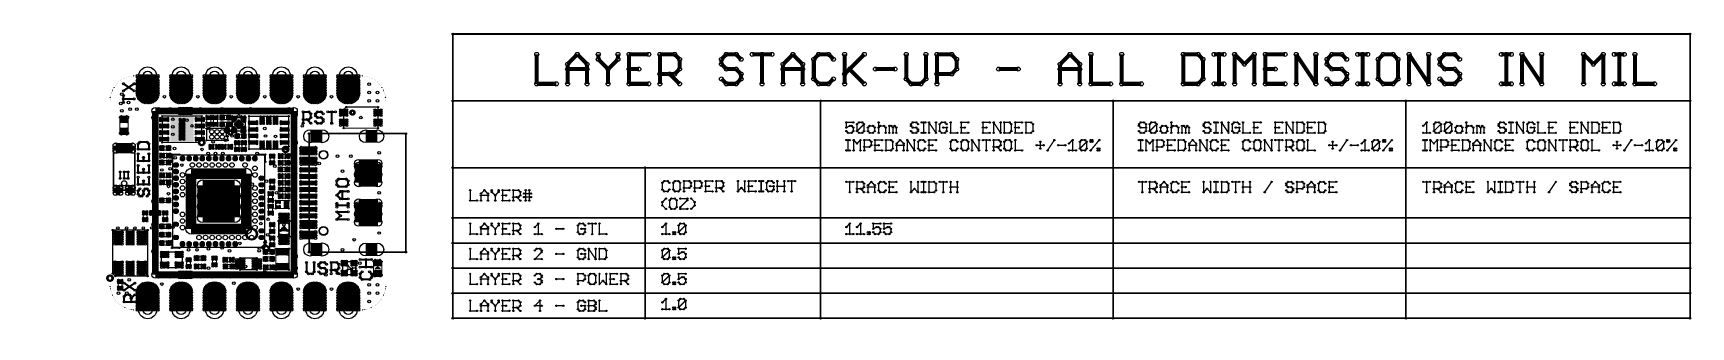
# Model space of a CAD drawing. Extents: x 0 to 126, y 0 to 22.
import ezdxf

# ---------------------------------------------------------------- set-up
doc = ezdxf.new("R2010")
doc.units = 0
doc.layers.get('0').update_dxf_attribs({"linetype": 'CONTINUOUS'})
for name, color, linetype in [('SEEEDSTUDIOXIAONRF52840V1_1_GTO', 10, 'CONTINUOUS'), ('SEEEDSTUDIOXIAONRF52840V1_1_GTS', 9, 'CONTINUOUS'), ('SEEEDSTUDIOXIAONRF52840V1_1_TXT', 12, 'CONTINUOUS')]:
    doc.layers.add(name, color=color, linetype=linetype)

# ---------------------------------------------------------------- blocks, each defined once
blk = doc.blocks.new('RECTANGLE_61')
blk.add_solid([(0.889, 1.016), (0.889, -1.016), (-0.889, 1.016), (-0.889, -1.016)])
blk = doc.blocks.new('ROUND_65')
blk.add_circle((0, 0), 0.199)
blk = doc.blocks.new('ROUND_1')
blk.add_circle((0, 0), 0.00127)
blk = doc.blocks.new('ROUND_5')
blk.add_circle((0, 0), 0.254)
blk = doc.blocks.new('ROUND_2')
blk.add_circle((0, 0), 0)
blk = doc.blocks.new('ROUND_19')
blk.add_circle((0, 0), 0.0762)
blk = doc.blocks.new('ROUND_17')
blk.add_circle((0, 0), 0.152)
blk = doc.blocks.new('ROUND_13')
blk.add_circle((0, 0), 0.0508)
blk = doc.blocks.new('ROUND_3')
blk.add_circle((0, 0), 0.0635)
blk = doc.blocks.new('ROUND_35')
blk.add_circle((0, 0), 0.0381)
blk = doc.blocks.new('ROUND_62')
blk.add_circle((0, 0), 0.0495)
blk = doc.blocks.new('ROUND_63')
blk.add_circle((0, 0), 0.0394)
blk = doc.blocks.new('ROUND_64')
blk.add_circle((0, 0), 0.4)
blk = doc.blocks.new('ROUND_12')
blk.add_circle((0, 0), 0.292)
blk = doc.blocks.new('ROUND_69')
blk.add_circle((0, 0), 0.165)
blk = doc.blocks.new('ROUND_54')
blk.add_circle((0, 0), 0.175)
blk = doc.blocks.new('ROUND_22')
blk.add_circle((0, 0), 0.338)
blk = doc.blocks.new('CUSTOM_84')
for points in [[(-0.788668, 0.326678), (-0.326676, 0.788668), (0.788668, 0.326678), (0.326678, 0.788668)], [(-0.788668, 0.326676), (-0.788668, 0.326678), (0.788668, 0.326676), (0.788668, 0.326678)], [(-0.788668, -0.326676), (-0.788668, 0.326676), (0.788668, -0.326676), (0.788668, 0.326676)], [(-0.788666, -0.326678), (-0.788668, -0.326676), (0.788668, -0.326678), (0.788668, -0.326676)], [(-0.326678, -0.788668), (-0.788666, -0.326678), (0.326676, -0.788668), (0.788668, -0.326678)]]:
    blk.add_solid(points)
blk = doc.blocks.new('ROUND_26')
blk.add_circle((0, 0), 0.789)
blk = doc.blocks.new('ROUND_27')
blk.add_circle((0, 0), 0.673)
blk = doc.blocks.new('ROUND_59')
blk.add_circle((0, 0), 0.191)
blk = doc.blocks.new('ROUND_67')
blk.add_circle((0, 0), 0.0356)
blk = doc.blocks.new('ROUND_68')
blk.add_circle((0, 0), 0.0711)
blk = doc.blocks.new('ROUND_70')
blk.add_circle((0, 0), 0.0343)
blk = doc.blocks.new('ROUND_71')
blk.add_circle((0, 0), 0.406)
blk = doc.blocks.new('ROUND_72')
blk.add_circle((0, 0), 0.0419)
blk = doc.blocks.new('ROUND_73')
blk.add_circle((0, 0), 0.0533)
blk = doc.blocks.new('ROUND_43')
blk.add_circle((0, 0), 0.00508)
blk = doc.blocks.new('ROUND_74')
blk.add_circle((0, 0), 0.0787)
blk = doc.blocks.new('ROUND_75')
blk.add_circle((0, 0), 0.0889)
blk = doc.blocks.new('ROUND_76')
blk.add_circle((0, 0), 0.0965)
blk = doc.blocks.new('ROUND_77')
blk.add_circle((0, 0), 0.0724)
blk = doc.blocks.new('ROUND_78')
blk.add_circle((0, 0), 0.0406)
blk = doc.blocks.new('ROUND_79')
blk.add_circle((0, 0), 0.0686)
blk = doc.blocks.new('ROUND_18')
blk.add_circle((0, 0), 0.102)
blk = doc.blocks.new('ROUND_34')
blk.add_circle((0, 0), 0.0559)
blk = doc.blocks.new('ROUND_23')
blk.add_circle((0, 0), 0.483)
blk = doc.blocks.new('ROUND_24')
blk.add_circle((0, 0), 0.495)
blk = doc.blocks.new('ROUND_80')
blk.add_circle((0, 0), 0.311)
blk = doc.blocks.new('ROUND_81')
blk.add_circle((0, 0), 0.194)
blk = doc.blocks.new('ROUND_82')
blk.add_circle((0, 0), 0.182)
blk = doc.blocks.new('ROUND_83')
blk.add_circle((0, 0), 0.0775)
blk = doc.blocks.new('ROUND_85')
blk.add_circle((0, 0), 0.1)
blk = doc.blocks.new('ROUND_53')
blk.add_circle((0, 0), 0.3)
blk = doc.blocks.new('ROUND_86')
blk.add_circle((0, 0), 0.351)
blk = doc.blocks.new('ROUND_87')
blk.add_circle((0, 0), 0.425)

msp = doc.modelspace()

# ---------------------------------------------------------------- linework, layer by layer
at = {"layer": 'SEEEDSTUDIOXIAONRF52840V1_1_GTO'}
for points, const_width in [([(125.857, 22.2377), (31.877, 22.2377)], 0.127), ([(31.877, 22.2377), (31.877, 17.1577)], 0.127), ([(125.857, 17.1577), (125.857, 22.2377)], 0.127), ([(38.2524, 20.69084), (38.2524, 18.4531)], 0.3048), ([(40.59174, 19.94408), (41.33596, 20.69084)], 0.3048), ([(41.33596, 20.69084), (42.08272, 19.94408)], 0.3048), ([(42.93108, 20.31746), (42.93108, 20.69084)], 0.3048), ([(43.6753, 19.5707), (42.93108, 20.31746)], 0.3048), ([(43.6753, 19.5707), (44.42206, 20.31746)], 0.3048), ([(44.42206, 20.31746), (44.42206, 20.69084)], 0.3048), ([(45.26788, 20.69084), (45.26788, 18.4531)], 0.3048), ([(46.7614, 20.69084), (45.26788, 20.69084)], 0.3048), ([(47.60722, 18.4531), (47.60722, 20.69084)], 0.3048), ([(47.60722, 20.69084), (48.72736, 20.69084)], 0.3048), ([(48.72736, 20.69084), (49.0982, 20.31746)], 0.3048), ([(49.0982, 20.31746), (49.0982, 19.5707)], 0.3048), ([(52.2859, 20.31746), (52.65928, 20.69084)], 0.3048), ([(52.2859, 19.94408), (52.2859, 20.31746)], 0.3048), ([(52.65928, 20.69084), (53.4035, 20.69084)], 0.3048), ([(53.4035, 20.69084), (53.77688, 20.31746)], 0.3048), ([(54.62524, 20.69084), (56.11622, 20.69084)], 0.3048), ([(55.36946, 20.69084), (55.36946, 18.4531)], 0.3048), ([(56.96204, 19.94408), (57.7088, 20.69084)], 0.3048), ([(57.7088, 20.69084), (58.45302, 19.94408)], 0.3048), ([(59.67476, 20.69084), (59.30138, 20.31746)], 0.3048), ([(59.30138, 20.31746), (59.30138, 18.82648)], 0.3048), ([(60.41898, 20.69084), (59.67476, 20.69084)], 0.3048), ([(60.79236, 20.31746), (60.41898, 20.69084)], 0.3048), ([(61.64072, 19.19986), (63.1317, 20.69084)], 0.3048), ([(61.64072, 20.69084), (61.64072, 18.4531)], 0.3048), ([(66.31686, 18.82648), (66.31686, 20.69084)], 0.3048), ([(67.81038, 18.82648), (67.81038, 20.69084)], 0.3048), ([(68.6562, 20.69084), (69.77634, 20.69084)], 0.3048), ([(68.6562, 20.69084), (68.6562, 18.4531)], 0.3048), ([(69.77634, 20.69084), (70.14718, 20.31746)], 0.3048), ([(70.14718, 20.31746), (70.14718, 19.5707)], 0.3048), ([(78.01102, 19.94408), (78.75778, 20.69084)], 0.3048), ([(78.75778, 20.69084), (79.50454, 19.94408)], 0.3048), ([(80.35036, 20.69084), (80.35036, 18.4531)], 0.3048), ([(82.6897, 18.4531), (82.6897, 20.69084)], 0.3048), ([(87.36838, 20.69084), (88.48598, 20.69084)], 0.3048), ([(87.36838, 18.4531), (87.36838, 20.69084)], 0.3048), ([(88.48598, 20.69084), (88.85936, 20.31746)], 0.3048), ([(88.85936, 20.31746), (88.85936, 18.82648)], 0.3048), ([(89.70518, 20.69084), (90.45194, 20.69084)], 0.3048), ([(90.07856, 20.69084), (90.07856, 18.4531)], 0.3048), ([(91.26474, 18.4531), (91.26474, 20.69084)], 0.3048), ([(91.26474, 20.69084), (92.0115, 19.94408)], 0.3048), ([(92.0115, 19.94408), (92.75572, 20.69084)], 0.3048), ([(92.75572, 20.69084), (92.75572, 18.4531)], 0.3048), ([(95.09506, 20.69084), (93.60408, 20.69084)], 0.3048), ([(93.60408, 20.69084), (93.60408, 18.4531)], 0.3048), ([(95.94342, 18.4531), (95.94342, 20.69084)], 0.3048), ([(95.94342, 20.69084), (97.4344, 18.4531)], 0.3048), ([(97.4344, 18.4531), (97.4344, 20.69084)], 0.3048), ([(98.6536, 20.69084), (98.28276, 20.31746)], 0.3048), ([(98.28276, 20.31746), (98.28276, 19.94408)], 0.3048), ([(99.40036, 20.69084), (98.6536, 20.69084)], 0.3048), ([(99.77374, 20.31746), (99.40036, 20.69084)], 0.3048), ([(100.61956, 20.69084), (101.36632, 20.69084)], 0.3048), ([(100.99294, 18.4531), (100.99294, 20.69084)], 0.3048), ([(102.5525, 20.69084), (102.17912, 20.31746)], 0.3048), ([(102.17912, 20.31746), (102.17912, 18.82648)], 0.3048), ([(103.29926, 20.69084), (102.5525, 20.69084)], 0.3048), ([(103.6701, 20.31746), (103.29926, 20.69084)], 0.3048), ([(103.6701, 18.82648), (103.6701, 20.31746)], 0.3048), ([(104.51846, 18.4531), (104.51846, 20.69084)], 0.3048), ([(104.51846, 20.69084), (106.00944, 18.4531)], 0.3048), ([(106.00944, 18.4531), (106.00944, 20.69084)], 0.3048), ([(106.8578, 20.31746), (107.23118, 20.69084)], 0.3048), ([(106.8578, 20.31746), (106.8578, 19.94408)], 0.3048), ([(107.23118, 20.69084), (107.9754, 20.69084)], 0.3048), ([(107.9754, 20.69084), (108.34878, 20.31746)], 0.3048), ([(111.53394, 20.69084), (112.2807, 20.69084)], 0.3048), ([(111.90732, 18.4531), (111.90732, 20.69084)], 0.3048), ([(113.0935, 20.69084), (114.58448, 18.4531)], 0.3048), ([(113.0935, 20.69084), (113.0935, 18.4531)], 0.3048), ([(114.58448, 18.4531), (114.58448, 20.69084)], 0.3048), ([(117.77218, 18.4531), (117.77218, 20.69084)], 0.3048), ([(117.77218, 20.69084), (118.5164, 19.94408)], 0.3048), ([(118.5164, 19.94408), (119.26316, 20.69084)], 0.3048), ([(119.26316, 20.69084), (119.26316, 18.4531)], 0.3048), ([(120.11152, 20.69084), (120.85574, 20.69084)], 0.3048), ([(120.48236, 18.4531), (120.48236, 20.69084)], 0.3048), ([(121.66854, 20.69084), (121.66854, 18.4531)], 0.3048), ([(6.95452, 18.88998), (6.83514, 18.82902)], 0.00254), ([(7.08152, 18.94332), (6.95452, 18.88998)], 0.00254), ([(7.21106, 18.9865), (7.08152, 18.94332)], 0.00254), ([(7.34314, 19.01952), (7.21106, 18.9865)], 0.00254), ([(7.47522, 19.04238), (7.34314, 19.01952)], 0.00254), ([(7.60984, 19.05762), (7.47522, 19.04238)], 0.00254), ([(7.747, 19.0627), (7.60984, 19.05762)], 0.00254), ([(24.892, 19.0627), (7.747, 19.0627)], 0.00254), ([(25.02916, 19.05762), (24.892, 19.0627)], 0.00254), ([(25.16378, 19.04238), (25.02916, 19.05762)], 0.00254), ([(25.29586, 19.01952), (25.16378, 19.04238)], 0.00254), ([(25.42794, 18.9865), (25.29586, 19.01952)], 0.00254), ([(25.55748, 18.94332), (25.42794, 18.9865)], 0.00254), ([(25.68448, 18.88998), (25.55748, 18.94332)], 0.00254), ([(25.80386, 18.82902), (25.68448, 18.88998)], 0.00254), ([(40.59174, 18.4531), (40.59174, 19.94408)], 0.3048), ([(40.59174, 19.5707), (42.08272, 19.5707)], 0.3048), ([(42.08272, 19.94408), (42.08272, 18.4531)], 0.3048), ([(43.6753, 18.4531), (43.6753, 19.5707)], 0.3048), ([(45.26788, 19.5707), (46.01464, 19.5707)], 0.3048), ([(48.72736, 19.19986), (47.60722, 19.19986)], 0.3048), ([(48.35398, 19.19986), (49.0982, 18.4531)], 0.3048), ([(49.0982, 19.5707), (48.72736, 19.19986)], 0.3048), ([(52.65928, 19.5707), (52.2859, 19.94408)], 0.3048), ([(52.2859, 18.82648), (52.65928, 18.4531)], 0.3048), ([(53.4035, 19.5707), (52.65928, 19.5707)], 0.3048), ([(53.77688, 19.19986), (53.4035, 19.5707)], 0.3048), ([(53.4035, 18.4531), (53.77688, 18.82648)], 0.3048), ([(53.77688, 18.82648), (53.77688, 19.19986)], 0.3048), ([(56.96204, 18.4531), (56.96204, 19.94408)], 0.3048), ([(58.45302, 19.5707), (56.96204, 19.5707)], 0.3048), ([(58.45302, 19.94408), (58.45302, 18.4531)], 0.3048), ([(59.30138, 18.82648), (59.67476, 18.4531)], 0.3048), ([(60.41898, 18.4531), (60.79236, 18.82648)], 0.3048), ([(62.0141, 19.5707), (63.1317, 18.4531)], 0.3048), ([(65.47104, 19.5707), (63.98006, 19.5707)], 0.3048), ([(66.31686, 18.82648), (66.69024, 18.4531)], 0.3048), ([(67.437, 18.4531), (67.81038, 18.82648)], 0.3048), ([(69.77634, 19.19986), (68.6562, 19.19986)], 0.3048), ([(70.14718, 19.5707), (69.77634, 19.19986)], 0.3048), ([(73.33488, 19.5707), (74.82586, 19.5707)], 0.3048), ([(78.01102, 18.4531), (78.01102, 19.94408)], 0.3048), ([(78.01102, 19.5707), (79.50454, 19.5707)], 0.3048), ([(79.50454, 19.94408), (79.50454, 18.4531)], 0.3048), ([(88.85936, 18.82648), (88.48598, 18.4531)], 0.3048), ([(93.60408, 19.5707), (94.35084, 19.5707)], 0.3048), ([(98.28276, 19.94408), (98.6536, 19.5707)], 0.3048), ([(98.6536, 18.4531), (98.28276, 18.82648)], 0.3048), ([(98.6536, 19.5707), (99.40036, 19.5707)], 0.3048), ([(99.40036, 19.5707), (99.77374, 19.19986)], 0.3048), ([(99.77374, 18.82648), (99.40036, 18.4531)], 0.3048), ([(99.77374, 19.19986), (99.77374, 18.82648)], 0.3048), ([(102.17912, 18.82648), (102.5525, 18.4531)], 0.3048), ([(103.29926, 18.4531), (103.6701, 18.82648)], 0.3048), ([(106.8578, 19.94408), (107.23118, 19.5707)], 0.3048), ([(107.23118, 18.4531), (106.8578, 18.82648)], 0.3048), ([(107.23118, 19.5707), (107.9754, 19.5707)], 0.3048), ([(107.9754, 19.5707), (108.34878, 19.19986)], 0.3048), ([(108.34878, 18.82648), (107.9754, 18.4531)], 0.3048), ([(108.34878, 19.19986), (108.34878, 18.82648)], 0.3048), ([(5.9182, 17.69364), (5.88518, 17.56156)], 0.00254), ([(5.96138, 17.82318), (5.9182, 17.69364)], 0.00254), ([(6.01472, 17.95018), (5.96138, 17.82318)], 0.00254), ([(6.07568, 18.06956), (6.01472, 17.95018)], 0.00254), ([(6.14426, 18.1864), (6.07568, 18.06956)], 0.00254), ([(6.223, 18.29816), (6.14426, 18.1864)], 0.00254), ([(6.30682, 18.40484), (6.223, 18.29816)], 0.00254), ([(6.4008, 18.5039), (6.30682, 18.40484)], 0.00254), ([(6.49986, 18.59788), (6.4008, 18.5039)], 0.00254), ([(6.60654, 18.6817), (6.49986, 18.59788)], 0.00254), ([(6.7183, 18.76044), (6.60654, 18.6817)], 0.00254), ([(6.83514, 18.82902), (6.7183, 18.76044)], 0.00254), ([(6.858, 17.9197), (7.6708, 18.46326)], 0.1524), ([(7.6708, 17.9197), (6.858, 18.46326)], 0.1524), ([(6.858, 17.0307), (6.858, 17.57426)], 0.1524), ([(25.9207, 18.76044), (25.80386, 18.82902)], 0.00254), ([(26.03246, 18.6817), (25.9207, 18.76044)], 0.00254), ([(26.13914, 18.59788), (26.03246, 18.6817)], 0.00254), ([(26.2382, 18.5039), (26.13914, 18.59788)], 0.00254), ([(26.33218, 18.40484), (26.2382, 18.5039)], 0.00254), ([(26.416, 18.29816), (26.33218, 18.40484)], 0.00254), ([(26.49474, 18.1864), (26.416, 18.29816)], 0.00254), ([(26.56332, 18.06956), (26.49474, 18.1864)], 0.00254), ([(26.62428, 17.95018), (26.56332, 18.06956)], 0.00254), ([(26.67762, 17.82318), (26.62428, 17.95018)], 0.00254), ([(26.7208, 17.69364), (26.67762, 17.82318)], 0.00254), ([(26.75382, 17.56156), (26.7208, 17.69364)], 0.00254), ([(38.2524, 18.4531), (39.74338, 18.4531)], 0.3048), ([(45.26788, 18.4531), (46.7614, 18.4531)], 0.3048), ([(52.65928, 18.4531), (53.4035, 18.4531)], 0.3048), ([(59.67476, 18.4531), (60.41898, 18.4531)], 0.3048), ([(66.69024, 18.4531), (67.437, 18.4531)], 0.3048), ([(80.35036, 18.4531), (81.84134, 18.4531)], 0.3048), ([(82.6897, 18.4531), (84.18068, 18.4531)], 0.3048), ([(88.48598, 18.4531), (87.36838, 18.4531)], 0.3048), ([(89.70518, 18.4531), (90.45194, 18.4531)], 0.3048), ([(93.60408, 18.4531), (95.09506, 18.4531)], 0.3048), ([(99.40036, 18.4531), (98.6536, 18.4531)], 0.3048), ([(100.61956, 18.4531), (101.36632, 18.4531)], 0.3048), ([(102.5525, 18.4531), (103.29926, 18.4531)], 0.3048), ([(107.9754, 18.4531), (107.23118, 18.4531)], 0.3048), ([(111.53394, 18.4531), (112.2807, 18.4531)], 0.3048), ([(120.11152, 18.4531), (120.85574, 18.4531)], 0.3048), ([(121.66854, 18.4531), (123.16206, 18.4531)], 0.3048), ([(5.84708, 17.29486), (5.842, 17.1577)], 0.00254), ([(5.842, 17.1577), (5.842, 3.1877)], 0.00254), ([(5.86232, 17.42948), (5.84708, 17.29486)], 0.00254), ([(5.88518, 17.56156), (5.86232, 17.42948)], 0.00254), ([(7.6708, 17.30248), (6.858, 17.30248)], 0.1524), ([(9.271, 16.3957), (9.271, 3.9497)], 0.508), ([(19.812, 16.3957), (9.271, 16.3957)], 0.508), ([(10.92708, 16.43888), (10.922, 16.3957)], 0.00254), ([(10.922, 16.3957), (10.92708, 16.35252)], 0.00254), ([(10.93724, 16.48206), (10.92708, 16.43888)], 0.00254), ([(10.95502, 16.5227), (10.93724, 16.48206)], 0.00254), ([(10.98042, 16.55826), (10.95502, 16.5227)], 0.00254), ([(11.01344, 16.59128), (10.98042, 16.55826)], 0.00254), ([(11.049, 16.61668), (11.01344, 16.59128)], 0.00254), ([(11.08964, 16.63446), (11.049, 16.61668)], 0.00254), ([(11.13282, 16.64462), (11.08964, 16.63446)], 0.00254), ([(11.176, 16.6497), (11.13282, 16.64462)], 0.00254), ([(11.938, 16.6497), (11.176, 16.6497)], 0.00254), ([(11.98118, 16.64462), (11.938, 16.6497)], 0.00254), ([(12.02436, 16.63446), (11.98118, 16.64462)], 0.00254), ([(12.065, 16.61668), (12.02436, 16.63446)], 0.00254), ([(12.10056, 16.59128), (12.065, 16.61668)], 0.00254), ([(12.13358, 16.55826), (12.10056, 16.59128)], 0.00254), ([(12.15898, 16.5227), (12.13358, 16.55826)], 0.00254), ([(12.17676, 16.48206), (12.15898, 16.5227)], 0.00254), ([(12.18692, 16.43888), (12.17676, 16.48206)], 0.00254), ([(12.192, 16.3957), (12.18692, 16.43888)], 0.00254), ([(12.18692, 16.35252), (12.192, 16.3957)], 0.00254), ([(19.812, 3.9497), (19.812, 16.3957)], 0.508), ([(20.51812, 15.4559), (20.51812, 16.3195)], 0.1524), ([(20.51812, 16.3195), (20.94992, 16.3195)], 0.1524), ([(20.94992, 16.3195), (21.09216, 16.17726)], 0.1524), ([(21.59762, 16.3195), (21.45284, 16.17726)], 0.1524), ([(21.88464, 16.3195), (21.59762, 16.3195)], 0.1524), ([(22.02942, 16.17726), (21.88464, 16.3195)], 0.1524), ([(22.96414, 16.3195), (22.38756, 16.3195)], 0.1524), ([(22.67712, 15.4559), (22.67712, 16.3195)], 0.1524), ([(23.78202, 16.6878), (23.59152, 16.4973)], 0.09906), ([(23.59152, 16.4973), (23.59152, 15.0876)], 0.09906), ([(26.19248, 16.6878), (23.78202, 16.6878)], 0.09906), ([(24.11222, 16.3068), (24.12492, 16.33982)], 0.09906), ([(24.12492, 16.33982), (24.14778, 16.3703)], 0.09906), ([(24.14778, 16.3703), (24.17572, 16.3957)], 0.09906), ([(24.17572, 16.3957), (24.21128, 16.41094)], 0.09906), ([(24.21128, 16.41094), (24.24684, 16.41856)], 0.09906), ([(24.24684, 16.41856), (24.28494, 16.41602)], 0.09906), ([(24.28494, 16.41602), (24.3205, 16.40332)], 0.09906), ([(24.3205, 16.40332), (24.35352, 16.383)], 0.09906), ([(24.35352, 16.383), (24.37892, 16.3576)], 0.09906), ([(24.37892, 16.3576), (24.3967, 16.32458)], 0.09906), ([(24.3967, 16.32458), (24.40686, 16.28648)], 0.09906), ([(26.19248, 15.0876), (26.19248, 16.6878)], 0.09906), ([(26.77668, 17.42948), (26.75382, 17.56156)], 0.00254), ([(26.79192, 17.29486), (26.77668, 17.42948)], 0.00254), ([(26.797, 17.1577), (26.79192, 17.29486)], 0.00254), ([(26.797, 3.1877), (26.797, 17.1577)], 0.00254), ([(31.877, 12.0777), (31.877, 17.1577)], 0.127), ([(31.877, 17.1577), (59.817, 17.1577)], 0.127), ([(59.817, 17.1577), (59.817, 0.6477)], 0.127), ([(82.042, 17.1577), (59.817, 17.1577)], 0.127), ([(82.042, 0.6477), (82.042, 17.1577)], 0.127), ([(82.042, 17.1577), (104.267, 17.1577)], 0.127), ([(104.267, 0.6477), (104.267, 17.1577)], 0.127), ([(104.267, 17.1577), (125.857, 17.1577)], 0.127), ([(125.857, 17.1577), (125.857, 12.0777)], 0.127), ([(6.59638, 15.90548), (6.5913, 15.87246)], 0.0762), ([(6.5913, 15.87246), (6.5913, 14.72946)], 0.0762), ([(6.60908, 15.93596), (6.59638, 15.90548)], 0.0762), ([(6.6294, 15.96136), (6.60908, 15.93596)], 0.0762), ([(6.6548, 15.98168), (6.6294, 15.96136)], 0.0762), ([(6.68528, 15.99438), (6.6548, 15.98168)], 0.0762), ([(6.7183, 15.99946), (6.68528, 15.99438)], 0.0762), ([(7.0993, 15.99946), (6.7183, 15.99946)], 0.0762), ([(7.13232, 15.99438), (7.0993, 15.99946)], 0.0762), ([(7.1628, 15.98168), (7.13232, 15.99438)], 0.0762), ([(7.1882, 15.96136), (7.1628, 15.98168)], 0.0762), ([(7.20852, 15.93596), (7.1882, 15.96136)], 0.0762), ([(7.22122, 15.90548), (7.20852, 15.93596)], 0.0762), ([(7.2263, 15.87246), (7.22122, 15.90548)], 0.0762), ([(7.2263, 14.72946), (7.2263, 15.87246)], 0.0762), ([(9.80186, 13.99794), (9.80186, 15.99946)], 0.09906), ([(9.80186, 15.99946), (12.80414, 15.99946)], 0.09906), ([(10.92708, 16.35252), (10.93724, 16.30934)], 0.00254), ([(10.93724, 16.30934), (10.95502, 16.2687)], 0.00254), ([(10.95502, 16.2687), (10.98042, 16.23314)], 0.00254), ([(10.98042, 16.23314), (11.01344, 16.20012)], 0.00254), ([(11.01344, 16.20012), (11.049, 16.17472)], 0.00254), ([(11.049, 16.17472), (11.08964, 16.15694)], 0.00254), ([(11.08964, 16.15694), (11.13282, 16.14678)], 0.00254), ([(11.13282, 16.14678), (11.176, 16.1417)], 0.00254), ([(11.176, 16.1417), (11.938, 16.1417)], 0.00254), ([(11.938, 16.1417), (11.98118, 16.14678)], 0.00254), ([(11.98118, 16.14678), (12.02436, 16.15694)], 0.00254), ([(12.02436, 16.15694), (12.065, 16.17472)], 0.00254), ([(12.065, 16.17472), (12.10056, 16.20012)], 0.00254), ([(12.10056, 16.20012), (12.13358, 16.23314)], 0.00254), ([(12.13358, 16.23314), (12.15898, 16.2687)], 0.00254), ([(12.15898, 16.2687), (12.17676, 16.30934)], 0.00254), ([(12.17676, 16.30934), (12.18692, 16.35252)], 0.00254), ([(12.80414, 15.99946), (12.80414, 14.1986)], 0.09906), ([(13.1699, 14.16812), (13.1699, 15.06728)], 0.09906), ([(13.1699, 15.06728), (14.6431, 15.06728)], 0.09906), ([(13.4874, 15.9385), (13.1826, 15.9385)], 0.0762), ([(13.1826, 15.9385), (13.1826, 15.3289)], 0.0762), ([(13.1826, 15.3289), (13.4874, 15.3289)], 0.0762), ([(13.4874, 15.3289), (13.4874, 15.9385)], 0.0762), ([(13.9954, 15.9385), (13.6906, 15.9385)], 0.0762), ([(13.6906, 15.9385), (13.6906, 15.3289)], 0.0762), ([(13.6906, 15.3289), (13.9954, 15.3289)], 0.0762), ([(13.9954, 15.3289), (13.9954, 15.9385)], 0.0762), ([(14.30274, 15.99692), (14.3002, 15.9766)], 0.0762), ([(14.3002, 15.9766), (14.3002, 15.7988)], 0.0762), ([(14.3002, 15.7988), (14.30274, 15.77848)], 0.0762), ([(14.3002, 15.4686), (14.30274, 15.48892)], 0.0762), ([(14.3002, 15.2908), (14.3002, 15.4686)], 0.0762), ([(14.30274, 15.27048), (14.3002, 15.2908)], 0.0762), ([(14.3129, 16.0147), (14.30274, 15.99692)], 0.0762), ([(14.30274, 15.77848), (14.3129, 15.7607)], 0.0762), ([(14.30274, 15.48892), (14.3129, 15.5067)], 0.0762), ([(14.3129, 15.2527), (14.30274, 15.27048)], 0.0762), ([(14.3256, 16.0274), (14.3129, 16.0147)], 0.0762), ([(14.3129, 15.7607), (14.3256, 15.748)], 0.0762), ([(14.3129, 15.5067), (14.3256, 15.5194)], 0.0762), ([(14.3256, 15.24), (14.3129, 15.2527)], 0.0762), ([(14.34338, 16.03756), (14.3256, 16.0274)], 0.0762), ([(14.3256, 15.748), (14.34338, 15.73784)], 0.0762), ([(14.3256, 15.5194), (14.34338, 15.52956)], 0.0762), ([(14.34338, 15.22984), (14.3256, 15.24)], 0.0762), ([(14.3637, 16.0401), (14.34338, 16.03756)], 0.0762), ([(14.34338, 15.73784), (14.3637, 15.7353)], 0.0762), ([(14.34338, 15.52956), (14.3637, 15.5321)], 0.0762), ([(14.3637, 15.2273), (14.34338, 15.22984)], 0.0762), ([(14.8463, 16.0401), (14.3637, 16.0401)], 0.0762), ([(14.3637, 15.7353), (14.8463, 15.7353)], 0.0762), ([(14.3637, 15.5321), (14.8463, 15.5321)], 0.0762), ([(14.8463, 15.2273), (14.3637, 15.2273)], 0.0762), ([(14.61008, 15.03172), (14.62278, 15.06474)], 0.09906), ([(14.62278, 15.06474), (14.64564, 15.09268)], 0.09906), ([(14.6431, 15.06728), (14.7701, 14.94028)], 0.09906), ([(14.64564, 15.09268), (14.67358, 15.11046)], 0.09906), ([(14.67358, 15.11046), (14.7066, 15.12316)], 0.09906), ([(14.7066, 15.12316), (14.73962, 15.1257)], 0.09906), ([(14.73962, 15.1257), (14.77518, 15.11808)], 0.09906), ([(14.77518, 15.11808), (14.80566, 15.10284)], 0.09906), ([(14.80566, 15.10284), (14.83106, 15.07998)], 0.09906), ([(14.83106, 15.07998), (14.84884, 15.0495)], 0.09906), ([(14.86662, 16.03756), (14.8463, 16.0401)], 0.0762), ([(14.8463, 15.7353), (14.86662, 15.73784)], 0.0762), ([(14.8463, 15.5321), (14.86662, 15.52956)], 0.0762), ([(14.86662, 15.22984), (14.8463, 15.2273)], 0.0762), ([(14.8844, 16.0274), (14.86662, 16.03756)], 0.0762), ([(14.86662, 15.73784), (14.8844, 15.748)], 0.0762), ([(14.86662, 15.52956), (14.8844, 15.5194)], 0.0762), ([(14.8844, 15.24), (14.86662, 15.22984)], 0.0762), ([(14.8971, 16.0147), (14.8844, 16.0274)], 0.0762), ([(14.8844, 15.748), (14.8971, 15.7607)], 0.0762), ([(14.8844, 15.5194), (14.8971, 15.5067)], 0.0762), ([(14.8971, 15.2527), (14.8844, 15.24)], 0.0762), ([(14.90726, 15.99692), (14.8971, 16.0147)], 0.0762), ([(14.8971, 15.7607), (14.90726, 15.77848)], 0.0762), ([(14.8971, 15.5067), (14.90726, 15.48892)], 0.0762), ([(14.90726, 15.27048), (14.8971, 15.2527)], 0.0762), ([(14.9098, 15.9766), (14.90726, 15.99692)], 0.0762), ([(14.90726, 15.77848), (14.9098, 15.7988)], 0.0762), ([(14.90726, 15.48892), (14.9098, 15.4686)], 0.0762), ([(14.9098, 15.2908), (14.90726, 15.27048)], 0.0762), ([(14.9098, 15.7988), (14.9098, 15.9766)], 0.0762), ([(14.9098, 15.4686), (14.9098, 15.2908)], 0.0762), ([(15.12062, 15.00632), (15.12062, 15.88008)], 0.09906), ([(15.12062, 15.88008), (16.12138, 15.88008)], 0.09906), ([(16.12138, 15.88008), (16.12138, 14.87932)], 0.09906), ([(16.40586, 15.99438), (19.40814, 15.99438)], 0.09906), ([(16.40586, 13.49502), (16.40586, 15.99438)], 0.09906), ([(19.40814, 15.99438), (19.40814, 13.69568)], 0.09906), ([(20.94992, 15.74292), (20.51812, 15.74292)], 0.1524), ([(21.09216, 15.4559), (20.80514, 15.74292)], 0.1524), ([(21.09216, 15.8877), (20.94992, 15.74292)], 0.1524), ([(21.09216, 16.17726), (21.09216, 15.8877)], 0.1524), ([(21.45284, 16.17726), (21.45284, 16.03248)], 0.1524), ([(21.45284, 16.03248), (21.59762, 15.8877)], 0.1524), ([(21.59762, 15.4559), (21.45284, 15.60068)], 0.1524), ([(21.59762, 15.8877), (21.88464, 15.8877)], 0.1524), ([(21.88464, 15.4559), (21.59762, 15.4559)], 0.1524), ([(21.88464, 15.8877), (22.02942, 15.74292)], 0.1524), ([(22.02942, 15.60068), (21.88464, 15.4559)], 0.1524), ([(22.02942, 15.74292), (22.02942, 15.60068)], 0.1524), ([(23.59152, 15.0876), (26.19248, 15.0876)], 0.09906), ([(24.10714, 16.2687), (24.11222, 16.3068)], 0.09906), ([(24.11222, 16.2306), (24.10714, 16.2687)], 0.09906), ([(24.12492, 16.19758), (24.11222, 16.2306)], 0.09906), ([(24.14778, 16.1671), (24.12492, 16.19758)], 0.09906), ([(24.17572, 16.1417), (24.14778, 16.1671)], 0.09906), ([(24.21128, 16.12646), (24.17572, 16.1417)], 0.09906), ([(24.24684, 16.11884), (24.21128, 16.12646)], 0.09906), ([(24.28494, 16.12138), (24.24684, 16.11884)], 0.09906), ([(24.3205, 16.13408), (24.28494, 16.12138)], 0.09906), ([(24.35352, 16.1544), (24.3205, 16.13408)], 0.09906), ([(24.37892, 16.1798), (24.35352, 16.1544)], 0.09906), ([(24.3967, 16.21282), (24.37892, 16.1798)], 0.09906), ([(24.40686, 16.25092), (24.3967, 16.21282)], 0.09906), ([(24.40686, 16.28648), (24.40686, 16.25092)], 0.09906), ([(61.7728, 15.1257), (61.7728, 15.5194)], 0.1016), ([(61.7728, 15.5194), (62.29858, 15.5194)], 0.1016), ([(62.03442, 15.25778), (61.7728, 15.1257)], 0.1016), ([(62.1665, 15.25778), (62.03442, 15.25778)], 0.1016), ([(62.29858, 15.1257), (62.1665, 15.25778)], 0.1016), ([(62.29858, 14.86408), (62.29858, 15.1257)], 0.1016), ([(62.59068, 15.38986), (62.72276, 15.5194)], 0.1016), ([(63.11646, 15.38986), (62.59068, 14.86408)], 0.1016), ([(62.59068, 14.86408), (62.59068, 15.38986)], 0.1016), ([(62.72276, 15.5194), (62.98438, 15.5194)], 0.1016), ([(62.98438, 15.5194), (63.11646, 15.38986)], 0.1016), ([(63.11646, 14.86408), (63.11646, 15.38986)], 0.1016), ([(63.54064, 15.25778), (63.4111, 15.1257)], 0.1016), ([(63.4111, 15.1257), (63.4111, 14.86408)], 0.1016), ([(63.8048, 15.25778), (63.54064, 15.25778)], 0.1016), ([(63.93434, 15.1257), (63.8048, 15.25778)], 0.1016), ([(63.93434, 14.86408), (63.93434, 15.1257)], 0.1016), ([(64.22898, 15.5194), (64.22898, 14.732)], 0.1016), ([(64.22898, 15.1257), (64.36106, 15.25778)], 0.1016), ([(64.36106, 15.25778), (64.62268, 15.25778)], 0.1016), ([(64.62268, 15.25778), (64.75476, 15.1257)], 0.1016), ([(64.75476, 15.1257), (64.75476, 14.732)], 0.1016), ([(65.04686, 14.732), (65.04686, 15.25778)], 0.1016), ([(65.04686, 15.25778), (65.17894, 15.25778)], 0.1016), ([(65.17894, 15.25778), (65.31102, 15.1257)], 0.1016), ([(65.31102, 15.1257), (65.44056, 15.25778)], 0.1016), ([(65.31102, 14.732), (65.31102, 15.1257)], 0.1016), ([(65.44056, 15.25778), (65.57264, 15.1257)], 0.1016), ([(65.57264, 15.1257), (65.57264, 14.732)], 0.1016), ([(66.8147, 15.5194), (66.68516, 15.38986)], 0.1016), ([(66.68516, 15.38986), (66.68516, 15.25778)], 0.1016), ([(66.68516, 15.25778), (66.8147, 15.1257)], 0.1016), ([(67.07886, 15.5194), (66.8147, 15.5194)], 0.1016), ([(66.8147, 15.1257), (67.07886, 15.1257)], 0.1016), ([(67.2084, 15.38986), (67.07886, 15.5194)], 0.1016), ([(67.07886, 15.1257), (67.2084, 14.99362)], 0.1016), ([(67.76466, 15.5194), (67.50304, 15.5194)], 0.1016), ([(67.63512, 14.732), (67.63512, 15.5194)], 0.1016), ([(68.04914, 15.5194), (68.57492, 14.732)], 0.1016), ([(68.04914, 15.5194), (68.04914, 14.732)], 0.1016), ([(68.57492, 14.732), (68.57492, 15.5194)], 0.1016), ([(68.86702, 15.38986), (68.9991, 15.5194)], 0.1016), ([(68.86702, 15.38986), (68.86702, 14.86408)], 0.1016), ([(68.9991, 15.5194), (69.26072, 15.5194)], 0.1016), ([(69.3928, 15.1257), (69.12864, 15.1257)], 0.1016), ([(69.26072, 15.5194), (69.3928, 15.38986)], 0.1016), ([(69.3928, 14.86408), (69.3928, 15.1257)], 0.1016), ([(69.6849, 15.5194), (69.6849, 14.732)], 0.1016), ([(70.50532, 14.732), (70.50532, 15.5194)], 0.1016), ([(70.50532, 15.5194), (71.02856, 15.5194)], 0.1016), ([(70.76694, 15.1257), (70.50532, 15.1257)], 0.1016), ([(72.66686, 15.5194), (72.14108, 15.5194)], 0.1016), ([(72.14108, 15.5194), (72.14108, 14.732)], 0.1016), ([(72.14108, 15.1257), (72.40524, 15.1257)], 0.1016), ([(72.95896, 14.732), (72.95896, 15.5194)], 0.1016), ([(72.95896, 15.5194), (73.48474, 14.732)], 0.1016), ([(73.48474, 14.732), (73.48474, 15.5194)], 0.1016), ([(73.77938, 15.5194), (74.17308, 15.5194)], 0.1016), ([(73.77938, 14.732), (73.77938, 15.5194)], 0.1016), ([(74.17308, 15.5194), (74.30516, 15.38986)], 0.1016), ([(74.30516, 15.38986), (74.30516, 14.86408)], 0.1016), ([(74.59726, 15.5194), (74.59726, 14.732)], 0.1016), ([(74.59726, 15.5194), (75.12304, 15.5194)], 0.1016), ([(74.85888, 15.1257), (74.59726, 15.1257)], 0.1016), ([(75.80884, 15.5194), (75.41514, 15.5194)], 0.1016), ([(75.41514, 15.5194), (75.41514, 14.732)], 0.1016), ([(75.94092, 15.38986), (75.80884, 15.5194)], 0.1016), ([(75.94092, 14.86408), (75.94092, 15.38986)], 0.1016), ([(84.12988, 15.5194), (83.9978, 15.38986)], 0.1016), ([(83.9978, 15.38986), (83.9978, 15.25778)], 0.1016), ([(83.9978, 15.25778), (84.12988, 15.1257)], 0.1016), ([(84.3915, 15.5194), (84.12988, 15.5194)], 0.1016), ([(84.12988, 15.1257), (84.52358, 15.1257)], 0.1016), ([(84.52358, 15.38986), (84.3915, 15.5194)], 0.1016), ([(84.52358, 14.86408), (84.52358, 15.38986)], 0.1016), ([(84.81568, 15.38986), (84.94776, 15.5194)], 0.1016), ([(84.81568, 14.86408), (85.34146, 15.38986)], 0.1016), ([(84.81568, 14.86408), (84.81568, 15.38986)], 0.1016), ([(84.94776, 15.5194), (85.20938, 15.5194)], 0.1016), ([(85.20938, 15.5194), (85.34146, 15.38986)], 0.1016), ([(85.34146, 15.38986), (85.34146, 14.86408)], 0.1016), ([(85.76564, 15.25778), (85.6361, 15.1257)], 0.1016), ([(85.6361, 15.1257), (85.6361, 14.86408)], 0.1016), ([(86.0298, 15.25778), (85.76564, 15.25778)], 0.1016), ([(86.15934, 15.1257), (86.0298, 15.25778)], 0.1016), ([(86.15934, 14.86408), (86.15934, 15.1257)], 0.1016), ([(86.45398, 15.5194), (86.45398, 14.732)], 0.1016), ([(86.45398, 15.1257), (86.58606, 15.25778)], 0.1016), ([(86.58606, 15.25778), (86.84768, 15.25778)], 0.1016), ([(86.84768, 15.25778), (86.97976, 15.1257)], 0.1016), ([(86.97976, 15.1257), (86.97976, 14.732)], 0.1016), ([(87.27186, 14.732), (87.27186, 15.25778)], 0.1016), ([(87.27186, 15.25778), (87.40394, 15.25778)], 0.1016), ([(87.40394, 15.25778), (87.53602, 15.1257)], 0.1016), ([(87.53602, 15.1257), (87.66556, 15.25778)], 0.1016), ([(87.53602, 14.732), (87.53602, 15.1257)], 0.1016), ([(87.66556, 15.25778), (87.79764, 15.1257)], 0.1016), ([(87.79764, 15.1257), (87.79764, 14.732)], 0.1016), ([(88.91016, 15.38986), (89.0397, 15.5194)], 0.1016), ([(88.91016, 15.25778), (88.91016, 15.38986)], 0.1016), ([(89.0397, 15.1257), (88.91016, 15.25778)], 0.1016), ([(89.0397, 15.5194), (89.30386, 15.5194)], 0.1016), ([(89.30386, 15.1257), (89.0397, 15.1257)], 0.1016), ([(89.30386, 15.5194), (89.4334, 15.38986)], 0.1016), ([(89.4334, 14.99362), (89.30386, 15.1257)], 0.1016), ([(89.72804, 15.5194), (89.98966, 15.5194)], 0.1016), ([(89.86012, 15.5194), (89.86012, 14.732)], 0.1016), ([(90.27414, 14.732), (90.27414, 15.5194)], 0.1016), ([(90.27414, 15.5194), (90.79992, 14.732)], 0.1016), ([(90.79992, 14.732), (90.79992, 15.5194)], 0.1016), ([(91.09202, 15.38986), (91.2241, 15.5194)], 0.1016), ([(91.09202, 15.38986), (91.09202, 14.86408)], 0.1016), ([(91.2241, 15.5194), (91.48572, 15.5194)], 0.1016), ([(91.6178, 15.1257), (91.35364, 15.1257)], 0.1016), ([(91.48572, 15.5194), (91.6178, 15.38986)], 0.1016), ([(91.6178, 14.86408), (91.6178, 15.1257)], 0.1016), ([(91.9099, 15.5194), (91.9099, 14.732)], 0.1016), ([(92.73032, 14.732), (92.73032, 15.5194)], 0.1016), ([(92.73032, 15.5194), (93.25356, 15.5194)], 0.1016), ([(92.99194, 15.1257), (92.73032, 15.1257)], 0.1016), ([(94.89186, 15.5194), (94.36608, 15.5194)], 0.1016), ([(94.36608, 15.5194), (94.36608, 14.732)], 0.1016), ([(94.36608, 15.1257), (94.63024, 15.1257)], 0.1016), ([(95.18396, 14.732), (95.18396, 15.5194)], 0.1016), ([(95.18396, 15.5194), (95.70974, 14.732)], 0.1016), ([(95.70974, 14.732), (95.70974, 15.5194)], 0.1016), ([(96.00438, 15.5194), (96.39808, 15.5194)], 0.1016), ([(96.00438, 14.732), (96.00438, 15.5194)], 0.1016), ([(96.39808, 15.5194), (96.53016, 15.38986)], 0.1016), ([(96.53016, 15.38986), (96.53016, 14.86408)], 0.1016), ([(96.82226, 15.5194), (96.82226, 14.732)], 0.1016), ([(96.82226, 15.5194), (97.34804, 15.5194)], 0.1016), ([(97.08388, 15.1257), (96.82226, 15.1257)], 0.1016), ([(98.03384, 15.5194), (97.64014, 15.5194)], 0.1016), ([(97.64014, 15.5194), (97.64014, 14.732)], 0.1016), ([(98.16592, 15.38986), (98.03384, 15.5194)], 0.1016), ([(98.16592, 14.86408), (98.16592, 15.38986)], 0.1016), ([(105.84942, 15.5194), (105.5878, 15.25778)], 0.1016), ([(105.84942, 14.732), (105.84942, 15.5194)], 0.1016), ([(106.53776, 15.5194), (106.40568, 15.38986)], 0.1016), ([(106.93146, 15.38986), (106.40568, 14.86408)], 0.1016), ([(106.40568, 15.38986), (106.40568, 14.86408)], 0.1016), ([(106.79938, 15.5194), (106.53776, 15.5194)], 0.1016), ([(106.93146, 15.38986), (106.79938, 15.5194)], 0.1016), ([(106.93146, 14.86408), (106.93146, 15.38986)], 0.1016), ([(107.2261, 15.38986), (107.35564, 15.5194)], 0.1016), ([(107.2261, 14.86408), (107.74934, 15.38986)], 0.1016), ([(107.2261, 14.86408), (107.2261, 15.38986)], 0.1016), ([(107.35564, 15.5194), (107.6198, 15.5194)], 0.1016), ([(107.6198, 15.5194), (107.74934, 15.38986)], 0.1016), ([(107.74934, 15.38986), (107.74934, 14.86408)], 0.1016), ([(108.17606, 15.25778), (108.04398, 15.1257)], 0.1016), ([(108.04398, 15.1257), (108.04398, 14.86408)], 0.1016), ([(108.43768, 15.25778), (108.17606, 15.25778)], 0.1016), ([(108.56976, 15.1257), (108.43768, 15.25778)], 0.1016), ([(108.56976, 14.86408), (108.56976, 15.1257)], 0.1016), ([(108.86186, 15.5194), (108.86186, 14.732)], 0.1016), ([(108.99394, 15.25778), (108.86186, 15.1257)], 0.1016), ([(109.25556, 15.25778), (108.99394, 15.25778)], 0.1016), ([(109.38764, 15.1257), (109.25556, 15.25778)], 0.1016), ([(109.38764, 14.732), (109.38764, 15.1257)], 0.1016), ([(109.81182, 15.25778), (109.67974, 15.25778)], 0.1016), ([(109.67974, 15.25778), (109.67974, 14.732)], 0.1016), ([(109.9439, 15.1257), (109.81182, 15.25778)], 0.1016), ([(109.9439, 15.1257), (110.07598, 15.25778)], 0.1016), ([(109.9439, 14.732), (109.9439, 15.1257)], 0.1016), ([(110.07598, 15.25778), (110.20552, 15.1257)], 0.1016), ([(110.20552, 15.1257), (110.20552, 14.732)], 0.1016), ([(111.31804, 15.38986), (111.45012, 15.5194)], 0.1016), ([(111.31804, 15.25778), (111.31804, 15.38986)], 0.1016), ([(111.45012, 15.1257), (111.31804, 15.25778)], 0.1016), ([(111.45012, 15.5194), (111.71174, 15.5194)], 0.1016), ([(111.71174, 15.1257), (111.45012, 15.1257)], 0.1016), ([(111.71174, 15.5194), (111.84382, 15.38986)], 0.1016), ([(111.84382, 14.99362), (111.71174, 15.1257)], 0.1016), ([(112.40008, 15.5194), (112.13592, 15.5194)], 0.1016), ([(112.268, 15.5194), (112.268, 14.732)], 0.1016), ([(112.68202, 15.5194), (113.2078, 14.732)], 0.1016), ([(112.68202, 14.732), (112.68202, 15.5194)], 0.1016), ([(113.2078, 14.732), (113.2078, 15.5194)], 0.1016), ([(113.63198, 15.5194), (113.4999, 15.38986)], 0.1016), ([(113.4999, 15.38986), (113.4999, 14.86408)], 0.1016), ([(113.8936, 15.5194), (113.63198, 15.5194)], 0.1016), ([(114.02568, 15.1257), (113.76406, 15.1257)], 0.1016), ([(114.02568, 15.38986), (113.8936, 15.5194)], 0.1016), ([(114.02568, 14.86408), (114.02568, 15.1257)], 0.1016), ([(114.32032, 15.5194), (114.32032, 14.732)], 0.1016), ([(115.1382, 14.732), (115.1382, 15.5194)], 0.1016), ([(115.1382, 15.5194), (115.66398, 15.5194)], 0.1016), ([(115.39982, 15.1257), (115.1382, 15.1257)], 0.1016), ([(117.29974, 15.5194), (116.77396, 15.5194)], 0.1016), ([(116.77396, 15.5194), (116.77396, 14.732)], 0.1016), ([(117.03812, 15.1257), (116.77396, 15.1257)], 0.1016), ([(117.59438, 15.5194), (118.12016, 14.732)], 0.1016), ([(117.59438, 14.732), (117.59438, 15.5194)], 0.1016), ([(118.12016, 14.732), (118.12016, 15.5194)], 0.1016), ([(118.80596, 15.5194), (118.41226, 15.5194)], 0.1016), ([(118.41226, 15.5194), (118.41226, 14.732)], 0.1016), ([(118.93804, 15.38986), (118.80596, 15.5194)], 0.1016), ([(118.93804, 14.86408), (118.93804, 15.38986)], 0.1016), ([(119.75592, 15.5194), (119.23014, 15.5194)], 0.1016), ([(119.23014, 15.5194), (119.23014, 14.732)], 0.1016), ([(119.4943, 15.1257), (119.23014, 15.1257)], 0.1016), ([(120.44426, 15.5194), (120.05056, 15.5194)], 0.1016), ([(120.05056, 15.5194), (120.05056, 14.732)], 0.1016), ([(120.5738, 15.38986), (120.44426, 15.5194)], 0.1016), ([(120.5738, 14.86408), (120.5738, 15.38986)], 0.1016), ([(6.5913, 14.72946), (6.59638, 14.69644)], 0.0762), ([(6.59638, 14.69644), (6.60908, 14.66596)], 0.0762), ([(6.60908, 14.66596), (6.6294, 14.64056)], 0.0762), ([(6.6294, 14.64056), (6.6548, 14.62024)], 0.0762), ([(6.6548, 14.62024), (6.68528, 14.60754)], 0.0762), ([(6.68528, 14.60754), (6.7183, 14.60246)], 0.0762), ([(6.7183, 14.60246), (7.0993, 14.60246)], 0.0762), ([(7.0993, 14.60246), (7.13232, 14.60754)], 0.0762), ([(7.13232, 14.60754), (7.1628, 14.62024)], 0.0762), ([(7.1628, 14.62024), (7.1882, 14.64056)], 0.0762), ([(7.1882, 14.64056), (7.20852, 14.66596)], 0.0762), ([(7.20852, 14.66596), (7.22122, 14.69644)], 0.0762), ([(7.22122, 14.69644), (7.2263, 14.72946)], 0.0762), ([(12.60348, 13.99794), (9.80186, 13.99794)], 0.09906), ([(12.80414, 14.1986), (12.60348, 13.99794)], 0.09906), ([(12.60348, 13.99794), (12.60856, 14.04366)], 0.09906), ([(12.60856, 13.95222), (12.60348, 13.99794)], 0.09906), ([(12.60856, 14.04366), (12.6238, 14.0843)], 0.09906), ([(12.6238, 13.91158), (12.60856, 13.95222)], 0.09906), ([(12.6238, 14.0843), (12.64666, 14.1224)], 0.09906), ([(12.64666, 13.87348), (12.6238, 13.91158)], 0.09906), ([(12.64666, 14.1224), (12.67968, 14.15542)], 0.09906), ([(12.67968, 13.84046), (12.64666, 13.87348)], 0.09906), ([(12.67968, 14.15542), (12.71778, 14.17828)], 0.09906), ([(12.71778, 13.8176), (12.67968, 13.84046)], 0.09906), ([(12.71778, 14.17828), (12.75842, 14.19352)], 0.09906), ([(12.75842, 13.80236), (12.71778, 13.8176)], 0.09906), ([(12.75842, 14.19352), (12.80414, 14.1986)], 0.09906), ([(12.80414, 13.79728), (12.75842, 13.80236)], 0.09906), ([(12.80414, 14.1986), (12.84986, 14.19352)], 0.09906), ([(12.84986, 13.80236), (12.80414, 13.79728)], 0.09906), ([(12.84986, 14.19352), (12.8905, 14.17828)], 0.09906), ([(12.8905, 13.8176), (12.84986, 13.80236)], 0.09906), ([(12.8905, 14.17828), (12.9286, 14.15542)], 0.09906), ([(12.9286, 13.84046), (12.8905, 13.8176)], 0.09906), ([(12.9286, 14.15542), (12.96162, 14.1224)], 0.09906), ([(12.96162, 13.87348), (12.9286, 13.84046)], 0.09906), ([(12.96162, 14.1224), (12.98448, 14.0843)], 0.09906), ([(12.98448, 13.91158), (12.96162, 13.87348)], 0.09906), ([(12.98448, 14.0843), (12.99972, 14.04366)], 0.09906), ([(12.99972, 13.95222), (12.98448, 13.91158)], 0.09906), ([(12.99972, 14.04366), (13.0048, 13.99794)], 0.09906), ([(13.0048, 13.99794), (12.99972, 13.95222)], 0.09906), ([(14.7701, 14.16812), (13.1699, 14.16812)], 0.09906), ([(13.4747, 13.5128), (13.4747, 13.8176)], 0.0762), ([(13.4747, 13.8176), (14.0843, 13.8176)], 0.0762), ([(14.0843, 13.8176), (14.0843, 13.5128)], 0.0762), ([(14.4272, 13.5128), (14.4272, 13.8176)], 0.0762), ([(14.4272, 13.8176), (15.0368, 13.8176)], 0.0762), ([(14.605, 14.9987), (14.61008, 15.03172)], 0.09906), ([(14.61008, 14.96568), (14.605, 14.9987)], 0.09906), ([(14.62278, 14.93266), (14.61008, 14.96568)], 0.09906), ([(14.64564, 14.90472), (14.62278, 14.93266)], 0.09906), ([(14.67358, 14.88694), (14.64564, 14.90472)], 0.09906), ([(14.7701, 14.76756), (14.67104, 14.76756)], 0.09906), ([(14.67104, 14.76756), (14.67104, 14.46784)], 0.09906), ([(14.67104, 14.46784), (14.7701, 14.46784)], 0.09906), ([(14.7066, 14.87424), (14.67358, 14.88694)], 0.09906), ([(14.73962, 14.8717), (14.7066, 14.87424)], 0.09906), ([(14.77518, 14.87932), (14.73962, 14.8717)], 0.09906), ([(14.7701, 14.94028), (14.7701, 14.76756)], 0.09906), ([(14.7701, 14.46784), (14.7701, 14.16812)], 0.09906), ([(14.80566, 14.89456), (14.77518, 14.87932)], 0.09906), ([(14.83106, 14.91742), (14.80566, 14.89456)], 0.09906), ([(14.84884, 14.9479), (14.83106, 14.91742)], 0.09906), ([(14.83614, 14.7447), (14.84122, 14.7828)], 0.09906), ([(14.84122, 14.7066), (14.83614, 14.7447)], 0.09906), ([(14.84122, 14.7828), (14.85392, 14.81582)], 0.09906), ([(14.85392, 14.67358), (14.84122, 14.7066)], 0.09906), ([(14.84884, 15.0495), (14.859, 15.01648)], 0.09906), ([(14.859, 14.98092), (14.84884, 14.9479)], 0.09906), ([(14.85392, 14.81582), (14.87678, 14.8463)], 0.09906), ([(14.87678, 14.6431), (14.85392, 14.67358)], 0.09906), ([(14.859, 15.01648), (14.859, 14.98092)], 0.09906), ([(14.87678, 14.8463), (14.90472, 14.8717)], 0.09906), ([(14.90472, 14.6177), (14.87678, 14.6431)], 0.09906), ([(14.90472, 14.8717), (14.94028, 14.88694)], 0.09906), ([(14.94028, 14.60246), (14.90472, 14.6177)], 0.09906), ([(14.94028, 14.88694), (14.97584, 14.89456)], 0.09906), ([(14.97584, 14.59484), (14.94028, 14.60246)], 0.09906), ([(14.97584, 14.89456), (15.01394, 14.89202)], 0.09906), ([(15.01394, 14.59738), (14.97584, 14.59484)], 0.09906), ([(15.01394, 14.89202), (15.0495, 14.87932)], 0.09906), ([(15.0495, 14.61008), (15.01394, 14.59738)], 0.09906), ([(15.0368, 13.8176), (15.0368, 13.5128)], 0.0762), ([(15.0495, 14.87932), (15.08252, 14.859)], 0.09906), ([(15.08252, 14.6304), (15.0495, 14.61008)], 0.09906), ([(15.08252, 14.859), (15.10792, 14.8336)], 0.09906), ([(15.10792, 14.6558), (15.08252, 14.6304)], 0.09906), ([(15.10792, 14.8336), (15.1257, 14.80058)], 0.09906), ([(15.1257, 14.68882), (15.10792, 14.6558)], 0.09906), ([(15.24762, 14.87932), (15.12062, 15.00632)], 0.09906), ([(15.1257, 14.80058), (15.13586, 14.76248)], 0.09906), ([(15.13586, 14.72692), (15.1257, 14.68882)], 0.09906), ([(15.13586, 14.76248), (15.13586, 14.72692)], 0.09906), ([(16.12138, 14.87932), (15.24762, 14.87932)], 0.09906), ([(15.34414, 13.99032), (15.3416, 13.97)], 0.0762), ([(15.3416, 13.97), (15.3416, 13.4874)], 0.0762), ([(15.3543, 14.0081), (15.34414, 13.99032)], 0.0762), ([(15.367, 14.0208), (15.3543, 14.0081)], 0.0762), ([(15.38478, 14.03096), (15.367, 14.0208)], 0.0762), ([(15.4051, 14.0335), (15.38478, 14.03096)], 0.0762), ([(15.5829, 14.0335), (15.4051, 14.0335)], 0.0762), ([(15.4432, 14.5796), (15.44574, 14.59992)], 0.0762), ([(15.4432, 14.4018), (15.4432, 14.5796)], 0.0762), ([(15.44574, 14.38148), (15.4432, 14.4018)], 0.0762), ([(15.44574, 14.59992), (15.4559, 14.6177)], 0.0762), ([(15.4559, 14.3637), (15.44574, 14.38148)], 0.0762), ([(15.4559, 14.6177), (15.4686, 14.6304)], 0.0762), ([(15.4686, 14.351), (15.4559, 14.3637)], 0.0762), ([(15.4686, 14.6304), (15.48638, 14.64056)], 0.0762), ([(15.48638, 14.34084), (15.4686, 14.351)], 0.0762), ([(15.48638, 14.64056), (15.5067, 14.6431)], 0.0762), ([(15.5067, 14.3383), (15.48638, 14.34084)], 0.0762), ([(15.5067, 14.6431), (15.9893, 14.6431)], 0.0762), ([(15.9893, 14.3383), (15.5067, 14.3383)], 0.0762), ([(15.60322, 14.03096), (15.5829, 14.0335)], 0.0762), ([(15.621, 14.0208), (15.60322, 14.03096)], 0.0762), ([(15.6337, 14.0081), (15.621, 14.0208)], 0.0762), ([(15.64386, 13.99032), (15.6337, 14.0081)], 0.0762), ([(15.6464, 13.97), (15.64386, 13.99032)], 0.0762), ([(15.6464, 13.4874), (15.6464, 13.97)], 0.0762), ([(15.85214, 13.99032), (15.8496, 13.97)], 0.0762), ([(15.8496, 13.97), (15.8496, 13.4874)], 0.0762), ([(15.8623, 14.0081), (15.85214, 13.99032)], 0.0762), ([(15.875, 14.0208), (15.8623, 14.0081)], 0.0762), ([(15.89278, 14.03096), (15.875, 14.0208)], 0.0762), ([(15.9131, 14.0335), (15.89278, 14.03096)], 0.0762), ([(16.0909, 14.0335), (15.9131, 14.0335)], 0.0762), ([(15.9893, 14.6431), (16.00962, 14.64056)], 0.0762), ([(16.00962, 14.34084), (15.9893, 14.3383)], 0.0762), ([(16.00962, 14.64056), (16.0274, 14.6304)], 0.0762), ([(16.0274, 14.351), (16.00962, 14.34084)], 0.0762), ([(16.0274, 14.6304), (16.0401, 14.6177)], 0.0762), ([(16.0401, 14.3637), (16.0274, 14.351)], 0.0762), ([(16.0401, 14.6177), (16.05026, 14.59992)], 0.0762), ([(16.05026, 14.38148), (16.0401, 14.3637)], 0.0762), ([(16.05026, 14.59992), (16.0528, 14.5796)], 0.0762), ([(16.0528, 14.4018), (16.05026, 14.38148)], 0.0762), ([(16.0528, 14.5796), (16.0528, 14.4018)], 0.0762), ([(16.11122, 14.03096), (16.0909, 14.0335)], 0.0762), ([(16.129, 14.0208), (16.11122, 14.03096)], 0.0762), ([(16.1417, 14.0081), (16.129, 14.0208)], 0.0762), ([(16.15186, 13.99032), (16.1417, 14.0081)], 0.0762), ([(16.1544, 13.97), (16.15186, 13.99032)], 0.0762), ([(16.1544, 13.4874), (16.1544, 13.97)], 0.0762), ([(28.30576, 14.67358), (20.955, 14.67358)], 0.127), ([(20.955, 14.67358), (20.955, 5.67182)], 0.127), ([(28.30576, 5.67182), (28.30576, 14.67358)], 0.127), ([(61.90488, 14.732), (61.7728, 14.86408)], 0.1016), ([(62.03442, 14.1859), (61.7728, 14.1859)], 0.1016), ([(61.90488, 14.732), (62.1665, 14.732)], 0.1016), ([(61.90488, 14.1859), (61.90488, 13.3985)], 0.1016), ([(62.1665, 14.732), (62.29858, 14.86408)], 0.1016), ([(62.3189, 13.3985), (62.3189, 14.1859)], 0.1016), ([(62.3189, 14.1859), (62.58052, 13.92428)], 0.1016), ([(62.58052, 13.92428), (62.84468, 14.1859)], 0.1016), ([(62.59068, 14.86408), (62.72276, 14.732)], 0.1016), ([(62.72276, 14.732), (62.98438, 14.732)], 0.1016), ([(62.84468, 14.1859), (62.84468, 13.3985)], 0.1016), ([(62.98438, 14.732), (63.11646, 14.86408)], 0.1016), ([(63.13678, 13.3985), (63.13678, 14.1859)], 0.1016), ([(63.13678, 14.1859), (63.53048, 14.1859)], 0.1016), ([(63.4111, 14.86408), (63.54064, 14.732)], 0.1016), ([(63.53048, 14.1859), (63.66256, 14.05636)], 0.1016), ([(63.54064, 14.732), (63.8048, 14.732)], 0.1016), ([(63.66256, 14.05636), (63.66256, 13.7922)], 0.1016), ([(63.8048, 14.732), (63.93434, 14.86408)], 0.1016), ([(64.48044, 14.1859), (63.95466, 14.1859)], 0.1016), ([(63.95466, 14.1859), (63.95466, 13.3985)], 0.1016), ([(65.16878, 14.1859), (64.77508, 14.1859)], 0.1016), ([(64.77508, 14.1859), (64.77508, 13.3985)], 0.1016), ([(65.30086, 14.05636), (65.16878, 14.1859)], 0.1016), ([(65.30086, 13.53058), (65.30086, 14.05636)], 0.1016), ([(65.85458, 14.1859), (65.59296, 13.92428)], 0.1016), ([(65.59296, 13.92428), (65.59296, 13.3985)], 0.1016), ([(66.11874, 13.92428), (65.85458, 14.1859)], 0.1016), ([(66.11874, 13.3985), (66.11874, 13.92428)], 0.1016), ([(66.41084, 14.1859), (66.93662, 13.3985)], 0.1016), ([(66.41084, 13.3985), (66.41084, 14.1859)], 0.1016), ([(66.8147, 14.732), (66.68516, 14.86408)], 0.1016), ([(67.07886, 14.732), (66.8147, 14.732)], 0.1016), ([(66.93662, 13.3985), (66.93662, 14.1859)], 0.1016), ([(67.2084, 14.86408), (67.07886, 14.732)], 0.1016), ([(67.2084, 14.99362), (67.2084, 14.86408)], 0.1016), ([(67.22872, 14.05636), (67.3608, 14.1859)], 0.1016), ([(67.22872, 13.53058), (67.22872, 14.05636)], 0.1016), ([(67.3608, 14.1859), (67.62496, 14.1859)], 0.1016), ([(67.50304, 14.732), (67.76466, 14.732)], 0.1016), ([(67.62496, 14.1859), (67.7545, 14.05636)], 0.1016), ([(68.57492, 14.1859), (68.04914, 14.1859)], 0.1016), ([(68.04914, 14.1859), (68.04914, 13.3985)], 0.1016), ([(68.86702, 14.86408), (68.9991, 14.732)], 0.1016), ([(68.9991, 14.732), (69.26072, 14.732)], 0.1016), ([(69.26072, 14.732), (69.3928, 14.86408)], 0.1016), ([(69.6849, 14.732), (70.21068, 14.732)], 0.1016), ([(69.6849, 14.05636), (69.81698, 14.1859)], 0.1016), ([(69.6849, 13.53058), (69.6849, 14.05636)], 0.1016), ([(69.81698, 14.1859), (70.0786, 14.1859)], 0.1016), ([(70.0786, 14.1859), (70.21068, 14.05636)], 0.1016), ([(70.50532, 14.732), (71.02856, 14.732)], 0.1016), ([(70.63486, 14.1859), (70.50532, 14.05636)], 0.1016), ([(70.50532, 14.05636), (70.50532, 13.53058)], 0.1016), ([(70.89902, 14.1859), (70.63486, 14.1859)], 0.1016), ([(71.02856, 14.05636), (70.89902, 14.1859)], 0.1016), ([(71.02856, 13.53058), (71.02856, 14.05636)], 0.1016), ([(71.84898, 13.3985), (71.3232, 14.1859)], 0.1016), ([(71.3232, 14.1859), (71.3232, 13.3985)], 0.1016), ([(71.84898, 14.1859), (71.84898, 13.3985)], 0.1016), ([(72.14108, 14.732), (72.66686, 14.732)], 0.1016), ([(72.66686, 14.1859), (72.14108, 14.1859)], 0.1016), ([(72.40524, 13.3985), (72.40524, 14.1859)], 0.1016), ([(72.95896, 13.3985), (72.95896, 14.1859)], 0.1016), ([(72.95896, 14.1859), (73.3552, 14.1859)], 0.1016), ([(73.3552, 14.1859), (73.48474, 14.05636)], 0.1016), ([(73.48474, 14.05636), (73.48474, 13.7922)], 0.1016), ([(74.17308, 14.732), (73.77938, 14.732)], 0.1016), ([(73.90892, 14.1859), (73.77938, 14.05636)], 0.1016), ([(73.77938, 14.05636), (73.77938, 13.53058)], 0.1016), ([(74.17308, 14.1859), (73.90892, 14.1859)], 0.1016), ([(74.30516, 14.86408), (74.17308, 14.732)], 0.1016), ([(74.30516, 14.05636), (74.17308, 14.1859)], 0.1016), ([(74.30516, 13.53058), (74.30516, 14.05636)], 0.1016), ([(74.59726, 14.732), (75.12304, 14.732)], 0.1016), ([(74.59726, 14.1859), (74.59726, 13.3985)], 0.1016), ([(75.41514, 14.732), (75.80884, 14.732)], 0.1016), ([(75.80884, 14.732), (75.94092, 14.86408)], 0.1016), ([(76.49718, 13.53058), (76.49718, 14.05636)], 0.1016), ([(77.57922, 14.1859), (77.05344, 13.3985)], 0.1016), ([(78.95336, 14.1859), (78.6892, 13.92428)], 0.1016), ([(78.95336, 13.3985), (78.95336, 14.1859)], 0.1016), ([(79.63916, 14.1859), (79.50962, 14.05636)], 0.1016), ([(80.03286, 14.05636), (79.50962, 13.53058)], 0.1016), ([(79.50962, 14.05636), (79.50962, 13.53058)], 0.1016), ([(79.90332, 14.1859), (79.63916, 14.1859)], 0.1016), ([(80.03286, 14.05636), (79.90332, 14.1859)], 0.1016), ([(80.03286, 13.53058), (80.03286, 14.05636)], 0.1016), ([(80.3275, 13.3985), (80.98282, 14.1859)], 0.1016), ([(80.3275, 14.05636), (80.3275, 14.1859)], 0.1016), ([(80.3275, 14.1859), (80.45958, 14.1859)], 0.1016), ([(80.45958, 14.05636), (80.3275, 14.05636)], 0.1016), ([(80.45958, 14.1859), (80.45958, 14.05636)], 0.1016), ([(83.9978, 14.86408), (84.12988, 14.732)], 0.1016), ([(84.25942, 14.1859), (83.9978, 14.1859)], 0.1016), ([(84.12988, 14.732), (84.3915, 14.732)], 0.1016), ([(84.12988, 14.1859), (84.12988, 13.3985)], 0.1016), ([(84.3915, 14.732), (84.52358, 14.86408)], 0.1016), ([(84.5439, 13.3985), (84.5439, 14.1859)], 0.1016), ([(84.5439, 14.1859), (84.80552, 13.92428)], 0.1016), ([(84.80552, 13.92428), (85.06968, 14.1859)], 0.1016), ([(84.94776, 14.732), (84.81568, 14.86408)], 0.1016), ([(85.20938, 14.732), (84.94776, 14.732)], 0.1016), ([(85.06968, 14.1859), (85.06968, 13.3985)], 0.1016), ([(85.34146, 14.86408), (85.20938, 14.732)], 0.1016), ([(85.36178, 13.3985), (85.36178, 14.1859)], 0.1016), ([(85.36178, 14.1859), (85.75548, 14.1859)], 0.1016), ([(85.6361, 14.86408), (85.76564, 14.732)], 0.1016), ([(85.75548, 14.1859), (85.88756, 14.05636)], 0.1016), ([(85.76564, 14.732), (86.0298, 14.732)], 0.1016), ([(85.88756, 14.05636), (85.88756, 13.7922)], 0.1016), ([(86.0298, 14.732), (86.15934, 14.86408)], 0.1016), ([(86.17966, 13.3985), (86.17966, 14.1859)], 0.1016), ([(86.17966, 14.1859), (86.70544, 14.1859)], 0.1016), ([(87.39378, 14.1859), (87.00008, 14.1859)], 0.1016), ([(87.00008, 14.1859), (87.00008, 13.3985)], 0.1016), ([(87.52586, 14.05636), (87.39378, 14.1859)], 0.1016), ([(87.52586, 13.53058), (87.52586, 14.05636)], 0.1016), ([(87.81796, 13.92428), (88.07958, 14.1859)], 0.1016), ([(87.81796, 13.3985), (87.81796, 13.92428)], 0.1016), ([(88.07958, 14.1859), (88.34374, 13.92428)], 0.1016), ([(88.34374, 13.92428), (88.34374, 13.3985)], 0.1016), ([(88.63584, 14.1859), (89.16162, 13.3985)], 0.1016), ([(88.63584, 13.3985), (88.63584, 14.1859)], 0.1016), ([(88.91016, 14.86408), (89.0397, 14.732)], 0.1016), ([(89.0397, 14.732), (89.30386, 14.732)], 0.1016), ([(89.16162, 13.3985), (89.16162, 14.1859)], 0.1016), ([(89.30386, 14.732), (89.4334, 14.86408)], 0.1016), ([(89.4334, 14.86408), (89.4334, 14.99362)], 0.1016), ([(89.5858, 14.1859), (89.45372, 14.05636)], 0.1016), ([(89.45372, 14.05636), (89.45372, 13.53058)], 0.1016), ([(89.84996, 14.1859), (89.5858, 14.1859)], 0.1016), ([(89.98966, 14.732), (89.72804, 14.732)], 0.1016), ([(89.9795, 14.05636), (89.84996, 14.1859)], 0.1016), ([(90.27414, 13.3985), (90.27414, 14.1859)], 0.1016), ([(90.27414, 14.1859), (90.79992, 14.1859)], 0.1016), ([(91.09202, 14.86408), (91.2241, 14.732)], 0.1016), ([(91.2241, 14.732), (91.48572, 14.732)], 0.1016), ([(91.48572, 14.732), (91.6178, 14.86408)], 0.1016), ([(91.9099, 14.732), (92.43568, 14.732)], 0.1016), ([(92.04198, 14.1859), (91.9099, 14.05636)], 0.1016), ([(91.9099, 14.05636), (91.9099, 13.53058)], 0.1016), ([(92.3036, 14.1859), (92.04198, 14.1859)], 0.1016), ([(92.43568, 14.05636), (92.3036, 14.1859)], 0.1016), ([(92.73032, 14.732), (93.25356, 14.732)], 0.1016), ([(92.85986, 14.1859), (92.73032, 14.05636)], 0.1016), ([(92.73032, 14.05636), (92.73032, 13.53058)], 0.1016), ([(93.12402, 14.1859), (92.85986, 14.1859)], 0.1016), ([(93.25356, 14.05636), (93.12402, 14.1859)], 0.1016), ([(93.25356, 13.53058), (93.25356, 14.05636)], 0.1016), ([(93.5482, 14.1859), (94.07398, 13.3985)], 0.1016), ([(93.5482, 13.3985), (93.5482, 14.1859)], 0.1016), ([(94.07398, 13.3985), (94.07398, 14.1859)], 0.1016), ([(94.36608, 14.732), (94.89186, 14.732)], 0.1016), ([(94.89186, 14.1859), (94.36608, 14.1859)], 0.1016), ([(94.63024, 14.1859), (94.63024, 13.3985)], 0.1016), ([(95.18396, 13.3985), (95.18396, 14.1859)], 0.1016), ([(95.18396, 14.1859), (95.5802, 14.1859)], 0.1016), ([(95.5802, 14.1859), (95.70974, 14.05636)], 0.1016), ([(95.70974, 14.05636), (95.70974, 13.7922)], 0.1016), ([(96.39808, 14.732), (96.00438, 14.732)], 0.1016), ([(96.13392, 14.1859), (96.00438, 14.05636)], 0.1016), ([(96.00438, 14.05636), (96.00438, 13.53058)], 0.1016), ([(96.39808, 14.1859), (96.13392, 14.1859)], 0.1016), ([(96.53016, 14.86408), (96.39808, 14.732)], 0.1016), ([(96.53016, 14.05636), (96.39808, 14.1859)], 0.1016), ([(96.53016, 13.53058), (96.53016, 14.05636)], 0.1016), ([(96.82226, 14.732), (97.34804, 14.732)], 0.1016), ([(96.82226, 13.3985), (96.82226, 14.1859)], 0.1016), ([(97.64014, 14.732), (98.03384, 14.732)], 0.1016), ([(98.03384, 14.732), (98.16592, 14.86408)], 0.1016), ([(98.72218, 13.53058), (98.72218, 14.05636)], 0.1016), ([(99.80422, 14.1859), (99.27844, 13.3985)], 0.1016), ([(100.9142, 13.92428), (101.17836, 14.1859)], 0.1016), ([(101.17836, 14.1859), (101.17836, 13.3985)], 0.1016), ([(101.73462, 14.05636), (101.86416, 14.1859)], 0.1016), ([(101.73462, 13.53058), (102.25786, 14.05636)], 0.1016), ([(101.73462, 13.53058), (101.73462, 14.05636)], 0.1016), ([(101.86416, 14.1859), (102.12832, 14.1859)], 0.1016), ([(102.12832, 14.1859), (102.25786, 14.05636)], 0.1016), ([(102.25786, 14.05636), (102.25786, 13.53058)], 0.1016), ([(103.20782, 14.1859), (102.5525, 13.3985)], 0.1016), ([(102.5525, 14.05636), (102.5525, 14.1859)], 0.1016), ([(102.5525, 14.1859), (102.68458, 14.1859)], 0.1016), ([(102.68458, 14.05636), (102.5525, 14.05636)], 0.1016), ([(102.68458, 14.1859), (102.68458, 14.05636)], 0.1016), ([(106.11358, 14.732), (105.5878, 14.732)], 0.1016), ([(105.5878, 14.1859), (105.84942, 14.1859)], 0.1016), ([(105.71988, 14.1859), (105.71988, 13.3985)], 0.1016), ([(106.1339, 13.3985), (106.1339, 14.1859)], 0.1016), ([(106.1339, 14.1859), (106.39552, 13.92428)], 0.1016), ([(106.39552, 13.92428), (106.65968, 14.1859)], 0.1016), ([(106.40568, 14.86408), (106.53776, 14.732)], 0.1016), ([(106.53776, 14.732), (106.79938, 14.732)], 0.1016), ([(106.65968, 14.1859), (106.65968, 13.3985)], 0.1016), ([(106.79938, 14.732), (106.93146, 14.86408)], 0.1016), ([(106.95178, 13.3985), (106.95178, 14.1859)], 0.1016), ([(106.95178, 14.1859), (107.34548, 14.1859)], 0.1016), ([(107.35564, 14.732), (107.2261, 14.86408)], 0.1016), ([(107.34548, 14.1859), (107.47756, 14.05636)], 0.1016), ([(107.6198, 14.732), (107.35564, 14.732)], 0.1016), ([(107.47756, 14.05636), (107.47756, 13.7922)], 0.1016), ([(107.74934, 14.86408), (107.6198, 14.732)], 0.1016), ([(107.76966, 14.1859), (107.76966, 13.3985)], 0.1016), ([(108.29544, 14.1859), (107.76966, 14.1859)], 0.1016), ([(108.04398, 14.86408), (108.17606, 14.732)], 0.1016), ([(108.17606, 14.732), (108.43768, 14.732)], 0.1016), ([(108.43768, 14.732), (108.56976, 14.86408)], 0.1016), ([(108.98378, 14.1859), (108.59008, 14.1859)], 0.1016), ([(108.59008, 14.1859), (108.59008, 13.3985)], 0.1016), ([(109.11586, 14.05636), (108.98378, 14.1859)], 0.1016), ([(109.11586, 13.53058), (109.11586, 14.05636)], 0.1016), ([(109.40796, 13.92428), (109.66958, 14.1859)], 0.1016), ([(109.40796, 13.3985), (109.40796, 13.92428)], 0.1016), ([(109.66958, 14.1859), (109.93374, 13.92428)], 0.1016), ([(109.93374, 13.92428), (109.93374, 13.3985)], 0.1016), ([(110.22584, 13.3985), (110.22584, 14.1859)], 0.1016), ([(110.22584, 14.1859), (110.75162, 13.3985)], 0.1016), ([(110.75162, 13.3985), (110.75162, 14.1859)], 0.1016), ([(111.1758, 14.1859), (111.04372, 14.05636)], 0.1016), ([(111.04372, 14.05636), (111.04372, 13.53058)], 0.1016), ([(111.43996, 14.1859), (111.1758, 14.1859)], 0.1016), ([(111.31804, 14.86408), (111.45012, 14.732)], 0.1016), ([(111.5695, 14.05636), (111.43996, 14.1859)], 0.1016), ([(111.45012, 14.732), (111.71174, 14.732)], 0.1016), ([(111.71174, 14.732), (111.84382, 14.86408)], 0.1016), ([(111.84382, 14.86408), (111.84382, 14.99362)], 0.1016), ([(111.86414, 13.3985), (111.86414, 14.1859)], 0.1016), ([(111.86414, 14.1859), (112.38992, 14.1859)], 0.1016), ([(112.13592, 14.732), (112.40008, 14.732)], 0.1016), ([(113.4999, 14.86408), (113.63198, 14.732)], 0.1016), ([(113.63198, 14.1859), (113.4999, 14.05636)], 0.1016), ([(113.4999, 14.05636), (113.4999, 13.53058)], 0.1016), ([(113.63198, 14.732), (113.8936, 14.732)], 0.1016), ([(113.8936, 14.1859), (113.63198, 14.1859)], 0.1016), ([(113.8936, 14.732), (114.02568, 14.86408)], 0.1016), ([(114.02568, 14.05636), (113.8936, 14.1859)], 0.1016), ([(114.32032, 14.732), (114.84356, 14.732)], 0.1016), ([(114.44986, 14.1859), (114.32032, 14.05636)], 0.1016), ([(114.32032, 14.05636), (114.32032, 13.53058)], 0.1016), ([(114.71402, 14.1859), (114.44986, 14.1859)], 0.1016), ([(114.84356, 14.05636), (114.71402, 14.1859)], 0.1016), ([(114.84356, 13.53058), (114.84356, 14.05636)], 0.1016), ([(115.66398, 14.732), (115.1382, 14.732)], 0.1016), ([(115.1382, 13.3985), (115.1382, 14.1859)], 0.1016), ([(115.1382, 14.1859), (115.66398, 13.3985)], 0.1016), ([(115.66398, 13.3985), (115.66398, 14.1859)], 0.1016), ([(115.95608, 14.1859), (116.48186, 14.1859)], 0.1016), ([(116.22024, 14.1859), (116.22024, 13.3985)], 0.1016), ([(116.77396, 14.732), (117.29974, 14.732)], 0.1016), ([(116.77396, 13.3985), (116.77396, 14.1859)], 0.1016), ([(116.77396, 14.1859), (117.1702, 14.1859)], 0.1016), ([(117.1702, 14.1859), (117.29974, 14.05636)], 0.1016), ([(117.29974, 14.05636), (117.29974, 13.7922)], 0.1016), ([(117.72392, 14.1859), (117.59438, 14.05636)], 0.1016), ([(117.59438, 14.05636), (117.59438, 13.53058)], 0.1016), ([(117.98808, 14.1859), (117.72392, 14.1859)], 0.1016), ([(118.12016, 14.05636), (117.98808, 14.1859)], 0.1016), ([(118.12016, 13.53058), (118.12016, 14.05636)], 0.1016), ([(118.41226, 14.732), (118.80596, 14.732)], 0.1016), ([(118.41226, 13.3985), (118.41226, 14.1859)], 0.1016), ([(118.80596, 14.732), (118.93804, 14.86408)], 0.1016), ([(119.23014, 14.732), (119.75592, 14.732)], 0.1016), ([(120.05056, 14.732), (120.44426, 14.732)], 0.1016), ([(120.31218, 13.53058), (120.31218, 14.05636)], 0.1016), ([(120.44426, 14.732), (120.5738, 14.86408)], 0.1016), ([(120.86844, 13.3985), (121.39422, 14.1859)], 0.1016), ([(122.5042, 13.92428), (122.76836, 14.1859)], 0.1016), ([(122.76836, 14.1859), (122.76836, 13.3985)], 0.1016), ([(123.32462, 14.05636), (123.45416, 14.1859)], 0.1016), ([(123.32462, 13.53058), (123.84786, 14.05636)], 0.1016), ([(123.32462, 13.53058), (123.32462, 14.05636)], 0.1016), ([(123.45416, 14.1859), (123.71832, 14.1859)], 0.1016), ([(123.71832, 14.1859), (123.84786, 14.05636)], 0.1016), ([(123.84786, 14.05636), (123.84786, 13.53058)], 0.1016), ([(124.1425, 14.05636), (124.1425, 14.1859)], 0.1016), ([(124.1425, 14.1859), (124.27458, 14.1859)], 0.1016), ([(124.1425, 13.3985), (124.79782, 14.1859)], 0.1016), ([(124.27458, 14.05636), (124.1425, 14.05636)], 0.1016), ([(124.27458, 14.1859), (124.27458, 14.05636)], 0.1016), ([(6.11378, 10.37082), (6.11378, 13.57122)], 0.127), ([(6.11378, 13.57122), (7.71398, 13.57122)], 0.127), ([(7.71398, 13.57122), (7.71398, 10.37082)], 0.127), ([(9.7282, 13.6652), (9.73074, 13.68552)], 0.0762), ([(9.7282, 13.4874), (9.7282, 13.6652)], 0.0762), ([(9.73074, 13.46708), (9.7282, 13.4874)], 0.0762), ([(10.3378, 13.1572), (9.7282, 13.1572)], 0.0762), ([(9.7282, 13.1572), (9.7282, 12.8524)], 0.0762), ([(9.7282, 12.8524), (10.3378, 12.8524)], 0.0762), ([(9.73074, 12.59332), (9.7282, 12.573)], 0.0762), ([(9.7282, 12.573), (9.7282, 12.3952)], 0.0762), ([(9.73074, 13.68552), (9.7409, 13.7033)], 0.0762), ([(9.7409, 13.4493), (9.73074, 13.46708)], 0.0762), ([(9.7409, 12.6111), (9.73074, 12.59332)], 0.0762), ([(9.7409, 13.7033), (9.7536, 13.716)], 0.0762), ([(9.7536, 13.4366), (9.7409, 13.4493)], 0.0762), ([(9.7536, 12.6238), (9.7409, 12.6111)], 0.0762), ([(9.7536, 13.716), (9.77138, 13.72616)], 0.0762), ([(9.77138, 13.42644), (9.7536, 13.4366)], 0.0762), ([(9.77138, 12.63396), (9.7536, 12.6238)], 0.0762), ([(9.77138, 13.72616), (9.7917, 13.7287)], 0.0762), ([(9.7917, 13.4239), (9.77138, 13.42644)], 0.0762), ([(9.7917, 12.6365), (9.77138, 12.63396)], 0.0762), ([(9.7917, 13.7287), (10.2743, 13.7287)], 0.0762), ([(10.2743, 13.4239), (9.7917, 13.4239)], 0.0762), ([(10.2743, 12.6365), (9.7917, 12.6365)], 0.0762), ([(10.2743, 13.7287), (10.29462, 13.72616)], 0.0762), ([(10.29462, 13.42644), (10.2743, 13.4239)], 0.0762), ([(10.29462, 12.63396), (10.2743, 12.6365)], 0.0762), ([(10.29462, 13.72616), (10.3124, 13.716)], 0.0762), ([(10.3124, 13.4366), (10.29462, 13.42644)], 0.0762), ([(10.3124, 12.6238), (10.29462, 12.63396)], 0.0762), ([(10.3124, 13.716), (10.3251, 13.7033)], 0.0762), ([(10.3251, 13.4493), (10.3124, 13.4366)], 0.0762), ([(10.3251, 12.6111), (10.3124, 12.6238)], 0.0762), ([(10.3251, 13.7033), (10.33526, 13.68552)], 0.0762), ([(10.33526, 13.46708), (10.3251, 13.4493)], 0.0762), ([(10.33526, 12.59332), (10.3251, 12.6111)], 0.0762), ([(10.33526, 13.68552), (10.3378, 13.6652)], 0.0762), ([(10.3378, 13.4874), (10.33526, 13.46708)], 0.0762), ([(10.3378, 12.573), (10.33526, 12.59332)], 0.0762), ([(10.3378, 13.6652), (10.3378, 13.4874)], 0.0762), ([(10.3378, 12.8524), (10.3378, 13.1572)], 0.0762), ([(10.3378, 12.3952), (10.3378, 12.573)], 0.0762), ([(10.54608, 12.53744), (10.54608, 13.08862)], 0.09906), ([(10.54608, 13.08862), (11.09726, 13.08862)], 0.09906), ([(10.59688, 6.03758), (10.59688, 13.03782)], 0.09906), ([(10.59688, 13.03782), (17.59712, 13.03782)], 0.09906), ([(14.0843, 13.5128), (13.4747, 13.5128)], 0.0762), ([(15.0368, 13.5128), (14.4272, 13.5128)], 0.0762), ([(15.3416, 13.4874), (15.34414, 13.46708)], 0.0762), ([(15.34414, 13.46708), (15.3543, 13.4493)], 0.0762), ([(15.3543, 13.4493), (15.367, 13.4366)], 0.0762), ([(15.367, 13.4366), (15.38478, 13.42644)], 0.0762), ([(15.38478, 13.42644), (15.4051, 13.4239)], 0.0762), ([(15.4051, 13.4239), (15.5829, 13.4239)], 0.0762), ([(15.5829, 13.4239), (15.60322, 13.42644)], 0.0762), ([(15.60322, 13.42644), (15.621, 13.4366)], 0.0762), ([(15.621, 13.4366), (15.6337, 13.4493)], 0.0762), ([(15.6337, 13.4493), (15.64386, 13.46708)], 0.0762), ([(15.64386, 13.46708), (15.6464, 13.4874)], 0.0762), ([(15.8496, 13.4874), (15.85214, 13.46708)], 0.0762), ([(15.85214, 13.46708), (15.8623, 13.4493)], 0.0762), ([(15.8623, 13.4493), (15.875, 13.4366)], 0.0762), ([(15.875, 13.4366), (15.89278, 13.42644)], 0.0762), ([(15.89278, 13.42644), (15.9131, 13.4239)], 0.0762), ([(15.9131, 13.4239), (16.0909, 13.4239)], 0.0762), ([(16.0909, 13.4239), (16.11122, 13.42644)], 0.0762), ([(16.11122, 13.42644), (16.129, 13.4366)], 0.0762), ([(16.129, 13.4366), (16.1417, 13.4493)], 0.0762), ([(16.1417, 13.4493), (16.15186, 13.46708)], 0.0762), ([(16.15186, 13.46708), (16.1544, 13.4874)], 0.0762), ([(19.20748, 13.49502), (16.40586, 13.49502)], 0.09906), ([(17.64792, 13.08862), (17.09674, 13.08862)], 0.09906), ([(17.59712, 13.03782), (17.59712, 6.29158)], 0.09906), ([(17.64792, 13.08862), (17.64792, 12.53744)], 0.09906), ([(18.01114, 12.97432), (18.0086, 12.954)], 0.0762), ([(18.0086, 12.954), (18.0086, 12.4714)], 0.0762), ([(18.0213, 12.9921), (18.01114, 12.97432)], 0.0762), ([(18.034, 13.0048), (18.0213, 12.9921)], 0.0762), ([(18.05178, 13.01496), (18.034, 13.0048)], 0.0762), ([(18.0721, 13.0175), (18.05178, 13.01496)], 0.0762), ([(18.2499, 13.0175), (18.0721, 13.0175)], 0.0762), ([(18.27022, 13.01496), (18.2499, 13.0175)], 0.0762), ([(18.288, 13.0048), (18.27022, 13.01496)], 0.0762), ([(18.3007, 12.9921), (18.288, 13.0048)], 0.0762), ([(18.31086, 12.97432), (18.3007, 12.9921)], 0.0762), ([(18.3134, 12.954), (18.31086, 12.97432)], 0.0762), ([(18.3134, 12.4714), (18.3134, 12.954)], 0.0762), ([(18.7452, 12.8143), (18.7452, 13.1191)], 0.0762), ([(18.7452, 13.1191), (19.3548, 13.1191)], 0.0762), ([(19.3548, 12.8143), (18.7452, 12.8143)], 0.0762), ([(18.7452, 12.3063), (18.7452, 12.6111)], 0.0762), ([(18.7452, 12.6111), (19.3548, 12.6111)], 0.0762), ([(18.97634, 13.4747), (18.98142, 13.52042)], 0.09906), ([(18.98142, 13.42898), (18.97634, 13.4747)], 0.09906), ([(18.98142, 13.52042), (18.99666, 13.56106)], 0.09906), ([(18.99666, 13.38834), (18.98142, 13.42898)], 0.09906), ([(18.99666, 13.56106), (19.01952, 13.59916)], 0.09906), ([(19.01952, 13.35024), (18.99666, 13.38834)], 0.09906), ([(19.01952, 13.59916), (19.05254, 13.63218)], 0.09906), ([(19.05254, 13.31722), (19.01952, 13.35024)], 0.09906), ([(19.05254, 13.63218), (19.09064, 13.65504)], 0.09906), ([(19.09064, 13.29436), (19.05254, 13.31722)], 0.09906), ([(19.09064, 13.65504), (19.13128, 13.67028)], 0.09906), ([(19.13128, 13.27912), (19.09064, 13.29436)], 0.09906), ([(19.13128, 13.67028), (19.177, 13.67536)], 0.09906), ([(19.177, 13.27404), (19.13128, 13.27912)], 0.09906), ([(19.177, 13.67536), (19.22272, 13.67028)], 0.09906), ([(19.22272, 13.27912), (19.177, 13.27404)], 0.09906), ([(19.40814, 13.69568), (19.20748, 13.49502)], 0.09906), ([(19.22272, 13.67028), (19.26336, 13.65504)], 0.09906), ([(19.26336, 13.29436), (19.22272, 13.27912)], 0.09906), ([(19.26336, 13.65504), (19.30146, 13.63218)], 0.09906), ([(19.30146, 13.31722), (19.26336, 13.29436)], 0.09906), ([(19.30146, 13.63218), (19.33448, 13.59916)], 0.09906), ([(19.33448, 13.35024), (19.30146, 13.31722)], 0.09906), ([(19.33448, 13.59916), (19.35734, 13.56106)], 0.09906), ([(19.35734, 13.38834), (19.33448, 13.35024)], 0.09906), ([(19.35734, 13.56106), (19.37258, 13.52042)], 0.09906), ([(19.37258, 13.42898), (19.35734, 13.38834)], 0.09906), ([(19.3548, 13.1191), (19.3548, 12.8143)], 0.0762), ([(19.3548, 12.6111), (19.3548, 12.3063)], 0.0762), ([(19.37258, 13.52042), (19.37766, 13.4747)], 0.09906), ([(19.37766, 13.4747), (19.37258, 13.42898)], 0.09906), ([(62.03442, 13.3985), (61.7728, 13.3985)], 0.1016), ([(63.53048, 13.66012), (63.13678, 13.66012)], 0.1016), ([(63.66256, 13.7922), (63.53048, 13.66012)], 0.1016), ([(63.95466, 13.7922), (64.21882, 13.7922)], 0.1016), ([(63.95466, 13.3985), (64.48044, 13.3985)], 0.1016), ([(64.77508, 13.3985), (65.16878, 13.3985)], 0.1016), ([(65.16878, 13.3985), (65.30086, 13.53058)], 0.1016), ([(66.11874, 13.7922), (65.59296, 13.7922)], 0.1016), ([(67.3608, 13.3985), (67.22872, 13.53058)], 0.1016), ([(67.62496, 13.3985), (67.3608, 13.3985)], 0.1016), ([(67.7545, 13.53058), (67.62496, 13.3985)], 0.1016), ([(68.04914, 13.7922), (68.31076, 13.7922)], 0.1016), ([(68.04914, 13.3985), (68.57492, 13.3985)], 0.1016), ([(69.81698, 13.3985), (69.6849, 13.53058)], 0.1016), ([(70.0786, 13.3985), (69.81698, 13.3985)], 0.1016), ([(70.21068, 13.53058), (70.0786, 13.3985)], 0.1016), ([(70.50532, 13.53058), (70.63486, 13.3985)], 0.1016), ([(70.63486, 13.3985), (70.89902, 13.3985)], 0.1016), ([(70.89902, 13.3985), (71.02856, 13.53058)], 0.1016), ([(73.3552, 13.66012), (72.95896, 13.66012)], 0.1016), ([(73.48474, 13.3985), (73.22312, 13.66012)], 0.1016), ([(73.48474, 13.7922), (73.3552, 13.66012)], 0.1016), ([(73.77938, 13.53058), (73.90892, 13.3985)], 0.1016), ([(73.90892, 13.3985), (74.17308, 13.3985)], 0.1016), ([(74.17308, 13.3985), (74.30516, 13.53058)], 0.1016), ([(74.59726, 13.3985), (75.12304, 13.3985)], 0.1016), ([(76.23556, 13.7922), (76.7588, 13.7922)], 0.1016), ([(78.3971, 13.7922), (77.87132, 13.7922)], 0.1016), ([(79.21498, 13.3985), (78.6892, 13.3985)], 0.1016), ([(79.50962, 13.53058), (79.63916, 13.3985)], 0.1016), ([(79.63916, 13.3985), (79.90332, 13.3985)], 0.1016), ([(79.90332, 13.3985), (80.03286, 13.53058)], 0.1016), ([(80.85328, 13.3985), (80.85328, 13.53058)], 0.1016), ([(80.85328, 13.53058), (80.98282, 13.53058)], 0.1016), ([(80.98282, 13.3985), (80.85328, 13.3985)], 0.1016), ([(80.98282, 13.53058), (80.98282, 13.3985)], 0.1016), ([(84.25942, 13.3985), (83.9978, 13.3985)], 0.1016), ([(85.75548, 13.66012), (85.36178, 13.66012)], 0.1016), ([(85.88756, 13.7922), (85.75548, 13.66012)], 0.1016), ([(86.44382, 13.7922), (86.17966, 13.7922)], 0.1016), ([(86.70544, 13.3985), (86.17966, 13.3985)], 0.1016), ([(87.00008, 13.3985), (87.39378, 13.3985)], 0.1016), ([(87.39378, 13.3985), (87.52586, 13.53058)], 0.1016), ([(88.34374, 13.7922), (87.81796, 13.7922)], 0.1016), ([(89.45372, 13.53058), (89.5858, 13.3985)], 0.1016), ([(89.5858, 13.3985), (89.84996, 13.3985)], 0.1016), ([(89.84996, 13.3985), (89.9795, 13.53058)], 0.1016), ([(90.53576, 13.7922), (90.27414, 13.7922)], 0.1016), ([(90.79992, 13.3985), (90.27414, 13.3985)], 0.1016), ([(91.9099, 13.53058), (92.04198, 13.3985)], 0.1016), ([(92.04198, 13.3985), (92.3036, 13.3985)], 0.1016), ([(92.3036, 13.3985), (92.43568, 13.53058)], 0.1016), ([(92.73032, 13.53058), (92.85986, 13.3985)], 0.1016), ([(92.85986, 13.3985), (93.12402, 13.3985)], 0.1016), ([(93.12402, 13.3985), (93.25356, 13.53058)], 0.1016), ([(95.5802, 13.66012), (95.18396, 13.66012)], 0.1016), ([(95.44812, 13.66012), (95.70974, 13.3985)], 0.1016), ([(95.70974, 13.7922), (95.5802, 13.66012)], 0.1016), ([(96.00438, 13.53058), (96.13392, 13.3985)], 0.1016), ([(96.13392, 13.3985), (96.39808, 13.3985)], 0.1016), ([(96.39808, 13.3985), (96.53016, 13.53058)], 0.1016), ([(97.34804, 13.3985), (96.82226, 13.3985)], 0.1016), ([(98.46056, 13.7922), (98.9838, 13.7922)], 0.1016), ([(100.09632, 13.7922), (100.6221, 13.7922)], 0.1016), ([(101.43998, 13.3985), (100.9142, 13.3985)], 0.1016), ([(101.86416, 13.3985), (101.73462, 13.53058)], 0.1016), ([(102.12832, 13.3985), (101.86416, 13.3985)], 0.1016), ([(102.25786, 13.53058), (102.12832, 13.3985)], 0.1016), ([(103.07828, 13.53058), (103.20782, 13.53058)], 0.1016), ([(103.07828, 13.3985), (103.07828, 13.53058)], 0.1016), ([(103.20782, 13.3985), (103.07828, 13.3985)], 0.1016), ([(103.20782, 13.53058), (103.20782, 13.3985)], 0.1016), ([(105.84942, 13.3985), (105.5878, 13.3985)], 0.1016), ([(107.34548, 13.66012), (106.95178, 13.66012)], 0.1016), ([(107.47756, 13.7922), (107.34548, 13.66012)], 0.1016), ([(107.76966, 13.7922), (108.03382, 13.7922)], 0.1016), ([(107.76966, 13.3985), (108.29544, 13.3985)], 0.1016), ([(108.59008, 13.3985), (108.98378, 13.3985)], 0.1016), ([(108.98378, 13.3985), (109.11586, 13.53058)], 0.1016), ([(109.93374, 13.7922), (109.40796, 13.7922)], 0.1016), ([(111.04372, 13.53058), (111.1758, 13.3985)], 0.1016), ([(111.1758, 13.3985), (111.43996, 13.3985)], 0.1016), ([(111.43996, 13.3985), (111.5695, 13.53058)], 0.1016), ([(112.12576, 13.7922), (111.86414, 13.7922)], 0.1016), ([(111.86414, 13.3985), (112.38992, 13.3985)], 0.1016), ([(113.4999, 13.53058), (113.63198, 13.3985)], 0.1016), ([(113.63198, 13.3985), (113.8936, 13.3985)], 0.1016), ([(113.8936, 13.3985), (114.02568, 13.53058)], 0.1016), ([(114.32032, 13.53058), (114.44986, 13.3985)], 0.1016), ([(114.44986, 13.3985), (114.71402, 13.3985)], 0.1016), ([(114.71402, 13.3985), (114.84356, 13.53058)], 0.1016), ([(117.1702, 13.66012), (116.77396, 13.66012)], 0.1016), ([(117.03812, 13.66012), (117.29974, 13.3985)], 0.1016), ([(117.29974, 13.7922), (117.1702, 13.66012)], 0.1016), ([(117.59438, 13.53058), (117.72392, 13.3985)], 0.1016), ([(117.72392, 13.3985), (117.98808, 13.3985)], 0.1016), ([(117.98808, 13.3985), (118.12016, 13.53058)], 0.1016), ([(118.41226, 13.3985), (118.93804, 13.3985)], 0.1016), ([(120.05056, 13.7922), (120.5738, 13.7922)], 0.1016), ([(121.68632, 13.7922), (122.2121, 13.7922)], 0.1016), ([(123.02998, 13.3985), (122.5042, 13.3985)], 0.1016), ([(123.45416, 13.3985), (123.32462, 13.53058)], 0.1016), ([(123.71832, 13.3985), (123.45416, 13.3985)], 0.1016), ([(123.84786, 13.53058), (123.71832, 13.3985)], 0.1016), ([(124.66828, 13.3985), (124.66828, 13.53058)], 0.1016), ([(124.66828, 13.53058), (124.79782, 13.53058)], 0.1016), ([(124.79782, 13.3985), (124.66828, 13.3985)], 0.1016), ([(124.79782, 13.53058), (124.79782, 13.3985)], 0.1016), ([(6.61416, 11.77036), (6.61416, 11.26998)], 0.127), ([(6.91388, 11.26998), (6.91388, 11.77036)], 0.127), ([(6.91388, 11.77036), (7.2136, 11.77036)], 0.127), ([(7.2136, 11.26998), (6.91388, 11.26998)], 0.127), ([(7.2136, 11.77036), (7.2136, 11.26998)], 0.127), ([(9.7282, 12.3952), (9.73074, 12.37488)], 0.0762), ([(10.3378, 11.6586), (9.7282, 11.6586)], 0.0762), ([(9.7282, 11.6586), (9.7282, 11.3538)], 0.0762), ([(9.7282, 11.3538), (10.3378, 11.3538)], 0.0762), ([(9.73074, 12.37488), (9.7409, 12.3571)], 0.0762), ([(9.7409, 12.3571), (9.7536, 12.3444)], 0.0762), ([(9.7536, 12.3444), (9.77138, 12.33424)], 0.0762), ([(9.77138, 12.33424), (9.7917, 12.3317)], 0.0762), ([(9.7917, 12.3317), (10.2743, 12.3317)], 0.0762), ([(10.2743, 12.3317), (10.29462, 12.33424)], 0.0762), ([(10.29462, 12.33424), (10.3124, 12.3444)], 0.0762), ([(10.3124, 12.3444), (10.3251, 12.3571)], 0.0762), ([(10.3251, 12.3571), (10.33526, 12.37488)], 0.0762), ([(10.33526, 12.37488), (10.3378, 12.3952)], 0.0762), ([(10.3378, 11.3538), (10.3378, 11.6586)], 0.0762), ([(16.19758, 11.63828), (11.99642, 11.63828)], 0.8001), ([(11.99642, 11.63828), (11.99642, 7.43712)], 0.8001), ([(16.19758, 7.43712), (16.19758, 11.63828)], 0.8001), ([(18.0086, 12.4714), (18.01114, 12.45108)], 0.0762), ([(18.01114, 12.45108), (18.0213, 12.4333)], 0.0762), ([(18.0213, 12.4333), (18.034, 12.4206)], 0.0762), ([(18.034, 12.4206), (18.05178, 12.41044)], 0.0762), ([(18.05178, 12.41044), (18.0721, 12.4079)], 0.0762), ([(18.0721, 12.4079), (18.2499, 12.4079)], 0.0762), ([(18.2499, 12.4079), (18.27022, 12.41044)], 0.0762), ([(18.27022, 12.41044), (18.288, 12.4206)], 0.0762), ([(18.288, 12.4206), (18.3007, 12.4333)], 0.0762), ([(18.3007, 12.4333), (18.31086, 12.45108)], 0.0762), ([(18.31086, 12.45108), (18.3134, 12.4714)], 0.0762), ([(19.3548, 12.3063), (18.7452, 12.3063)], 0.0762), ([(18.74774, 12.05992), (18.7452, 12.0396)], 0.0762), ([(18.7452, 12.0396), (18.7452, 11.8618)], 0.0762), ([(18.7452, 11.8618), (18.74774, 11.84148)], 0.0762), ([(18.7452, 11.2903), (18.7452, 11.5951)], 0.0762), ([(18.7452, 11.5951), (19.3548, 11.5951)], 0.0762), ([(18.7579, 12.0777), (18.74774, 12.05992)], 0.0762), ([(18.74774, 11.84148), (18.7579, 11.8237)], 0.0762), ([(18.7706, 12.0904), (18.7579, 12.0777)], 0.0762), ([(18.7579, 11.8237), (18.7706, 11.811)], 0.0762), ([(18.78838, 12.10056), (18.7706, 12.0904)], 0.0762), ([(18.7706, 11.811), (18.78838, 11.80084)], 0.0762), ([(18.8087, 12.1031), (18.78838, 12.10056)], 0.0762), ([(18.78838, 11.80084), (18.8087, 11.7983)], 0.0762), ([(19.2913, 12.1031), (18.8087, 12.1031)], 0.0762), ([(18.8087, 11.7983), (19.2913, 11.7983)], 0.0762), ([(19.31162, 12.10056), (19.2913, 12.1031)], 0.0762), ([(19.2913, 11.7983), (19.31162, 11.80084)], 0.0762), ([(19.3294, 12.0904), (19.31162, 12.10056)], 0.0762), ([(19.31162, 11.80084), (19.3294, 11.811)], 0.0762), ([(19.3421, 12.0777), (19.3294, 12.0904)], 0.0762), ([(19.3294, 11.811), (19.3421, 11.8237)], 0.0762), ([(19.35226, 12.05992), (19.3421, 12.0777)], 0.0762), ([(19.3421, 11.8237), (19.35226, 11.84148)], 0.0762), ([(19.3548, 12.0396), (19.35226, 12.05992)], 0.0762), ([(19.35226, 11.84148), (19.3548, 11.8618)], 0.0762), ([(19.3548, 11.8618), (19.3548, 12.0396)], 0.0762), ([(19.3548, 11.5951), (19.3548, 11.2903)], 0.0762), ([(31.877, 8.2677), (31.877, 12.0777)], 0.127), ([(31.877, 12.0777), (46.482, 12.0777)], 0.127), ([(46.482, 12.0777), (46.482, 0.6477)], 0.127), ([(125.857, 12.0777), (46.482, 12.0777)], 0.127), ([(125.857, 12.0777), (125.857, 8.2677)], 0.127), ([(7.71398, 10.37082), (6.11378, 10.37082)], 0.127), ([(10.3378, 11.1252), (9.7282, 11.1252)], 0.0762), ([(9.7282, 11.1252), (9.7282, 10.8204)], 0.0762), ([(9.7282, 10.8204), (10.3378, 10.8204)], 0.0762), ([(10.3378, 10.8204), (10.3378, 11.1252)], 0.0762), ([(17.8816, 9.5504), (17.8816, 10.16)], 0.0762), ([(17.8816, 10.16), (18.1864, 10.16)], 0.0762), ([(18.01114, 11.06932), (18.0086, 11.049)], 0.0762), ([(18.0086, 11.049), (18.0086, 10.5664)], 0.0762), ([(18.0086, 10.5664), (18.01114, 10.54608)], 0.0762), ([(18.0213, 11.0871), (18.01114, 11.06932)], 0.0762), ([(18.01114, 10.54608), (18.0213, 10.5283)], 0.0762), ([(18.034, 11.0998), (18.0213, 11.0871)], 0.0762), ([(18.0213, 10.5283), (18.034, 10.5156)], 0.0762), ([(18.05178, 11.10996), (18.034, 11.0998)], 0.0762), ([(18.034, 10.5156), (18.05178, 10.50544)], 0.0762), ([(18.0721, 11.1125), (18.05178, 11.10996)], 0.0762), ([(18.05178, 10.50544), (18.0721, 10.5029)], 0.0762), ([(18.2499, 11.1125), (18.0721, 11.1125)], 0.0762), ([(18.0721, 10.5029), (18.2499, 10.5029)], 0.0762), ([(18.1864, 10.16), (18.1864, 9.5504)], 0.0762), ([(18.27022, 11.10996), (18.2499, 11.1125)], 0.0762), ([(18.2499, 10.5029), (18.27022, 10.50544)], 0.0762), ([(18.288, 11.0998), (18.27022, 11.10996)], 0.0762), ([(18.27022, 10.50544), (18.288, 10.5156)], 0.0762), ([(18.3007, 11.0871), (18.288, 11.0998)], 0.0762), ([(18.288, 10.5156), (18.3007, 10.5283)], 0.0762), ([(18.31086, 11.06932), (18.3007, 11.0871)], 0.0762), ([(18.3007, 10.5283), (18.31086, 10.54608)], 0.0762), ([(18.3134, 11.049), (18.31086, 11.06932)], 0.0762), ([(18.31086, 10.54608), (18.3134, 10.5664)], 0.0762), ([(18.3134, 10.5664), (18.3134, 11.049)], 0.0762), ([(19.3548, 11.2903), (18.7452, 11.2903)], 0.0762), ([(18.7452, 10.7823), (18.7452, 11.0871)], 0.0762), ([(18.7452, 11.0871), (19.3548, 11.0871)], 0.0762), ([(19.3548, 10.7823), (18.7452, 10.7823)], 0.0762), ([(18.7452, 10.2743), (18.7452, 10.5791)], 0.0762), ([(18.7452, 10.5791), (19.3548, 10.5791)], 0.0762), ([(19.3548, 10.2743), (18.7452, 10.2743)], 0.0762), ([(18.7452, 9.7663), (18.7452, 10.0711)], 0.0762), ([(18.7452, 10.0711), (19.3548, 10.0711)], 0.0762), ([(19.3548, 11.0871), (19.3548, 10.7823)], 0.0762), ([(19.3548, 10.5791), (19.3548, 10.2743)], 0.0762), ([(19.3548, 10.0711), (19.3548, 9.7663)], 0.0762), ([(33.1978, 9.5885), (33.1978, 10.3759)], 0.1016), ([(34.27984, 10.3759), (34.01568, 10.11428)], 0.1016), ([(34.01568, 10.11428), (34.01568, 9.5885)], 0.1016), ([(34.54146, 10.11428), (34.27984, 10.3759)], 0.1016), ([(34.54146, 9.5885), (34.54146, 10.11428)], 0.1016), ([(34.8361, 10.3759), (34.8361, 10.24636)], 0.1016), ([(34.8361, 10.24636), (35.09772, 9.9822)], 0.1016), ([(35.35934, 10.24636), (35.09772, 9.9822)], 0.1016), ([(35.35934, 10.24636), (35.35934, 10.3759)], 0.1016), ([(36.17976, 10.3759), (35.65398, 10.3759)], 0.1016), ([(35.65398, 10.3759), (35.65398, 9.5885)], 0.1016), ([(36.47186, 9.5885), (36.47186, 10.3759)], 0.1016), ([(36.47186, 10.3759), (36.86556, 10.3759)], 0.1016), ([(36.86556, 10.3759), (36.99764, 10.24636)], 0.1016), ([(36.99764, 10.24636), (36.99764, 9.9822)], 0.1016), ([(37.28974, 10.11428), (37.68598, 10.11428)], 0.1016), ([(37.42182, 10.3759), (37.42182, 9.5885)], 0.1016), ([(37.68598, 9.5885), (37.68598, 10.3759)], 0.1016), ([(37.68598, 10.11428), (37.81552, 10.11428)], 0.1016), ([(47.8028, 10.94486), (47.93488, 11.0744)], 0.1016), ([(47.8028, 10.41908), (47.8028, 10.94486)], 0.1016), ([(47.93488, 10.287), (47.8028, 10.41908)], 0.1016), ([(47.93488, 11.0744), (48.1965, 11.0744)], 0.1016), ([(48.1965, 10.287), (47.93488, 10.287)], 0.1016), ([(48.1965, 11.0744), (48.32858, 10.94486)], 0.1016), ([(48.32858, 10.41908), (48.1965, 10.287)], 0.1016), ([(48.75276, 11.0744), (48.62068, 10.94486)], 0.1016), ([(48.62068, 10.94486), (48.62068, 10.41908)], 0.1016), ([(48.62068, 10.41908), (48.75276, 10.287)], 0.1016), ([(49.01438, 11.0744), (48.75276, 11.0744)], 0.1016), ([(48.75276, 10.287), (49.01438, 10.287)], 0.1016), ([(49.14646, 10.94486), (49.01438, 11.0744)], 0.1016), ([(49.01438, 10.287), (49.14646, 10.41908)], 0.1016), ([(49.14646, 10.41908), (49.14646, 10.94486)], 0.1016), ([(49.4411, 10.287), (49.4411, 11.0744)], 0.1016), ([(49.4411, 11.0744), (49.8348, 11.0744)], 0.1016), ([(49.8348, 10.54862), (49.4411, 10.54862)], 0.1016), ([(49.8348, 11.0744), (49.96434, 10.94486)], 0.1016), ([(49.96434, 10.6807), (49.8348, 10.54862)], 0.1016), ([(49.96434, 10.94486), (49.96434, 10.6807)], 0.1016), ([(50.65268, 11.0744), (50.25898, 11.0744)], 0.1016), ([(50.25898, 11.0744), (50.25898, 10.287)], 0.1016), ([(50.25898, 10.54862), (50.65268, 10.54862)], 0.1016), ([(50.78476, 10.94486), (50.65268, 11.0744)], 0.1016), ([(50.65268, 10.54862), (50.78476, 10.6807)], 0.1016), ([(50.78476, 10.6807), (50.78476, 10.94486)], 0.1016), ([(51.07686, 10.287), (51.07686, 11.0744)], 0.1016), ([(51.07686, 11.0744), (51.60264, 11.0744)], 0.1016), ([(51.07686, 10.6807), (51.34102, 10.6807)], 0.1016), ([(51.60264, 10.287), (51.07686, 10.287)], 0.1016), ([(51.89474, 10.287), (51.89474, 11.0744)], 0.1016), ([(51.89474, 11.0744), (52.29098, 11.0744)], 0.1016), ([(52.29098, 10.54862), (51.89474, 10.54862)], 0.1016), ([(52.42052, 10.287), (52.1589, 10.54862)], 0.1016), ([(52.29098, 11.0744), (52.42052, 10.94486)], 0.1016), ([(52.42052, 10.6807), (52.29098, 10.54862)], 0.1016), ([(52.42052, 10.94486), (52.42052, 10.6807)], 0.1016), ([(53.53304, 10.287), (53.53304, 11.0744)], 0.1016), ([(53.79466, 10.54862), (53.53304, 10.287)], 0.1016), ([(54.05882, 10.287), (53.79466, 10.54862)], 0.1016), ([(54.05882, 11.0744), (54.05882, 10.287)], 0.1016), ([(54.8767, 11.0744), (54.35092, 11.0744)], 0.1016), ([(54.35092, 11.0744), (54.35092, 10.287)], 0.1016), ([(54.35092, 10.6807), (54.61508, 10.6807)], 0.1016), ([(54.35092, 10.287), (54.8767, 10.287)], 0.1016), ([(55.1688, 11.0744), (55.43296, 11.0744)], 0.1016), ([(55.43296, 10.287), (55.1688, 10.287)], 0.1016), ([(55.30088, 10.287), (55.30088, 11.0744)], 0.1016), ([(55.7149, 10.94486), (55.84698, 11.0744)], 0.1016), ([(55.7149, 10.41908), (55.7149, 10.94486)], 0.1016), ([(55.84698, 10.287), (55.7149, 10.41908)], 0.1016), ([(55.84698, 11.0744), (56.1086, 11.0744)], 0.1016), ([(56.1086, 10.287), (55.84698, 10.287)], 0.1016), ([(56.24068, 10.6807), (55.97906, 10.6807)], 0.1016), ([(56.1086, 11.0744), (56.24068, 10.94486)], 0.1016), ([(56.24068, 10.41908), (56.1086, 10.287)], 0.1016), ([(56.24068, 10.6807), (56.24068, 10.41908)], 0.1016), ([(56.53532, 11.0744), (56.53532, 10.287)], 0.1016), ([(56.53532, 10.6807), (57.05856, 10.6807)], 0.1016), ([(57.05856, 10.287), (57.05856, 11.0744)], 0.1016), ([(57.87898, 11.0744), (57.3532, 11.0744)], 0.1016), ([(57.61482, 11.0744), (57.61482, 10.287)], 0.1016), ([(62.29858, 11.0109), (61.7728, 11.0109)], 0.1016), ([(62.03442, 11.0109), (62.03442, 10.2235)], 0.1016), ([(62.59068, 10.2235), (62.59068, 11.0109)], 0.1016), ([(62.59068, 11.0109), (62.98438, 11.0109)], 0.1016), ([(62.98438, 10.48512), (62.59068, 10.48512)], 0.1016), ([(62.85484, 10.48512), (63.11646, 10.2235)], 0.1016), ([(62.98438, 11.0109), (63.11646, 10.88136)], 0.1016), ([(63.11646, 10.6172), (62.98438, 10.48512)], 0.1016), ([(63.11646, 10.88136), (63.11646, 10.6172)], 0.1016), ([(63.4111, 10.74928), (63.67272, 11.0109)], 0.1016), ([(63.4111, 10.2235), (63.4111, 10.74928)], 0.1016), ([(63.93434, 10.6172), (63.4111, 10.6172)], 0.1016), ([(63.67272, 11.0109), (63.93434, 10.74928)], 0.1016), ([(63.93434, 10.74928), (63.93434, 10.2235)], 0.1016), ([(64.22898, 10.88136), (64.36106, 11.0109)], 0.1016), ([(64.22898, 10.35558), (64.22898, 10.88136)], 0.1016), ([(64.36106, 10.2235), (64.22898, 10.35558)], 0.1016), ([(64.36106, 11.0109), (64.62268, 11.0109)], 0.1016), ([(64.62268, 10.2235), (64.36106, 10.2235)], 0.1016), ([(64.62268, 11.0109), (64.75476, 10.88136)], 0.1016), ([(64.75476, 10.35558), (64.62268, 10.2235)], 0.1016), ([(65.57264, 11.0109), (65.04686, 11.0109)], 0.1016), ([(65.04686, 11.0109), (65.04686, 10.2235)], 0.1016), ([(65.04686, 10.6172), (65.31102, 10.6172)], 0.1016), ([(65.04686, 10.2235), (65.57264, 10.2235)], 0.1016), ([(66.68516, 10.2235), (66.68516, 11.0109)], 0.1016), ([(66.94678, 10.48512), (66.68516, 10.2235)], 0.1016), ([(67.2084, 10.2235), (66.94678, 10.48512)], 0.1016), ([(67.2084, 11.0109), (67.2084, 10.2235)], 0.1016), ([(67.76466, 11.0109), (67.50304, 11.0109)], 0.1016), ([(67.76466, 10.2235), (67.50304, 10.2235)], 0.1016), ([(67.63512, 10.2235), (67.63512, 11.0109)], 0.1016), ([(68.44284, 11.0109), (68.04914, 11.0109)], 0.1016), ([(68.04914, 11.0109), (68.04914, 10.2235)], 0.1016), ([(68.04914, 10.2235), (68.44284, 10.2235)], 0.1016), ([(68.57492, 10.88136), (68.44284, 11.0109)], 0.1016), ([(68.44284, 10.2235), (68.57492, 10.35558)], 0.1016), ([(68.57492, 10.35558), (68.57492, 10.88136)], 0.1016), ([(69.3928, 11.0109), (68.86702, 11.0109)], 0.1016), ([(69.12864, 11.0109), (69.12864, 10.2235)], 0.1016), ([(69.6849, 10.2235), (69.6849, 11.0109)], 0.1016), ([(70.21068, 10.6172), (69.6849, 10.6172)], 0.1016), ([(70.21068, 10.2235), (70.21068, 11.0109)], 0.1016), ([(84.52358, 11.0109), (83.9978, 11.0109)], 0.1016), ([(84.25942, 11.0109), (84.25942, 10.2235)], 0.1016), ([(84.81568, 10.2235), (84.81568, 11.0109)], 0.1016), ([(84.81568, 11.0109), (85.20938, 11.0109)], 0.1016), ([(85.20938, 10.48512), (84.81568, 10.48512)], 0.1016), ([(85.07984, 10.48512), (85.34146, 10.2235)], 0.1016), ([(85.20938, 11.0109), (85.34146, 10.88136)], 0.1016), ([(85.34146, 10.6172), (85.20938, 10.48512)], 0.1016), ([(85.34146, 10.88136), (85.34146, 10.6172)], 0.1016), ([(85.6361, 10.74928), (85.89772, 11.0109)], 0.1016), ([(85.6361, 10.2235), (85.6361, 10.74928)], 0.1016), ([(86.15934, 10.6172), (85.6361, 10.6172)], 0.1016), ([(85.89772, 11.0109), (86.15934, 10.74928)], 0.1016), ([(86.15934, 10.74928), (86.15934, 10.2235)], 0.1016), ([(86.45398, 10.88136), (86.58606, 11.0109)], 0.1016), ([(86.45398, 10.35558), (86.45398, 10.88136)], 0.1016), ([(86.58606, 10.2235), (86.45398, 10.35558)], 0.1016), ([(86.58606, 11.0109), (86.84768, 11.0109)], 0.1016), ([(86.84768, 10.2235), (86.58606, 10.2235)], 0.1016), ([(86.84768, 11.0109), (86.97976, 10.88136)], 0.1016), ([(86.97976, 10.35558), (86.84768, 10.2235)], 0.1016), ([(87.79764, 11.0109), (87.27186, 11.0109)], 0.1016), ([(87.27186, 11.0109), (87.27186, 10.2235)], 0.1016), ([(87.27186, 10.6172), (87.53602, 10.6172)], 0.1016), ([(87.27186, 10.2235), (87.79764, 10.2235)], 0.1016), ([(88.91016, 10.2235), (88.91016, 11.0109)], 0.1016), ([(89.17178, 10.48512), (88.91016, 10.2235)], 0.1016), ([(89.4334, 10.2235), (89.17178, 10.48512)], 0.1016), ([(89.4334, 11.0109), (89.4334, 10.2235)], 0.1016), ([(89.98966, 11.0109), (89.72804, 11.0109)], 0.1016), ([(89.98966, 10.2235), (89.72804, 10.2235)], 0.1016), ([(89.86012, 10.2235), (89.86012, 11.0109)], 0.1016), ([(90.66784, 11.0109), (90.27414, 11.0109)], 0.1016), ([(90.27414, 11.0109), (90.27414, 10.2235)], 0.1016), ([(90.27414, 10.2235), (90.66784, 10.2235)], 0.1016), ([(90.79992, 10.88136), (90.66784, 11.0109)], 0.1016), ([(90.66784, 10.2235), (90.79992, 10.35558)], 0.1016), ([(90.79992, 10.35558), (90.79992, 10.88136)], 0.1016), ([(91.6178, 11.0109), (91.09202, 11.0109)], 0.1016), ([(91.35364, 11.0109), (91.35364, 10.2235)], 0.1016), ([(91.9099, 10.2235), (91.9099, 11.0109)], 0.1016), ([(92.43568, 10.6172), (91.9099, 10.6172)], 0.1016), ([(92.43568, 10.2235), (92.43568, 11.0109)], 0.1016), ([(94.07398, 11.0109), (93.5482, 10.2235)], 0.1016), ([(95.31604, 11.0109), (95.18396, 10.88136)], 0.1016), ([(95.18396, 10.88136), (95.18396, 10.74928)], 0.1016), ([(95.18396, 10.74928), (95.31604, 10.6172)], 0.1016), ([(95.31604, 10.2235), (95.18396, 10.35558)], 0.1016), ([(95.5802, 11.0109), (95.31604, 11.0109)], 0.1016), ([(95.31604, 10.6172), (95.5802, 10.6172)], 0.1016), ([(95.5802, 10.2235), (95.31604, 10.2235)], 0.1016), ([(95.70974, 10.88136), (95.5802, 11.0109)], 0.1016), ([(95.5802, 10.6172), (95.70974, 10.48512)], 0.1016), ([(95.70974, 10.35558), (95.5802, 10.2235)], 0.1016), ([(95.70974, 10.48512), (95.70974, 10.35558)], 0.1016), ([(96.39808, 11.0109), (96.00438, 11.0109)], 0.1016), ([(96.00438, 11.0109), (96.00438, 10.2235)], 0.1016), ([(96.00438, 10.48512), (96.39808, 10.48512)], 0.1016), ([(96.53016, 10.88136), (96.39808, 11.0109)], 0.1016), ([(96.39808, 10.48512), (96.53016, 10.6172)], 0.1016), ([(96.53016, 10.6172), (96.53016, 10.88136)], 0.1016), ([(96.82226, 10.74928), (97.08388, 11.0109)], 0.1016), ([(96.82226, 10.2235), (96.82226, 10.74928)], 0.1016), ([(97.34804, 10.6172), (96.82226, 10.6172)], 0.1016), ([(97.08388, 11.0109), (97.34804, 10.74928)], 0.1016), ([(97.34804, 10.74928), (97.34804, 10.2235)], 0.1016), ([(97.77222, 11.0109), (97.64014, 10.88136)], 0.1016), ([(97.64014, 10.88136), (97.64014, 10.35558)], 0.1016), ([(97.64014, 10.35558), (97.77222, 10.2235)], 0.1016), ([(98.03384, 11.0109), (97.77222, 11.0109)], 0.1016), ([(97.77222, 10.2235), (98.03384, 10.2235)], 0.1016), ([(98.16592, 10.88136), (98.03384, 11.0109)], 0.1016), ([(98.03384, 10.2235), (98.16592, 10.35558)], 0.1016), ([(98.46056, 10.2235), (98.46056, 11.0109)], 0.1016), ([(98.46056, 11.0109), (98.9838, 11.0109)], 0.1016), ([(98.72218, 10.6172), (98.46056, 10.6172)], 0.1016), ([(98.46056, 10.2235), (98.9838, 10.2235)], 0.1016), ([(105.5878, 11.0109), (106.11358, 11.0109)], 0.1016), ([(105.84942, 11.0109), (105.84942, 10.2235)], 0.1016), ([(106.40568, 10.2235), (106.40568, 11.0109)], 0.1016), ([(106.40568, 11.0109), (106.79938, 11.0109)], 0.1016), ([(106.79938, 10.48512), (106.40568, 10.48512)], 0.1016), ([(106.66984, 10.48512), (106.93146, 10.2235)], 0.1016), ([(106.79938, 11.0109), (106.93146, 10.88136)], 0.1016), ([(106.93146, 10.6172), (106.79938, 10.48512)], 0.1016), ([(106.93146, 10.88136), (106.93146, 10.6172)], 0.1016), ([(107.2261, 10.74928), (107.48772, 11.0109)], 0.1016), ([(107.2261, 10.2235), (107.2261, 10.74928)], 0.1016), ([(107.74934, 10.6172), (107.2261, 10.6172)], 0.1016), ([(107.48772, 11.0109), (107.74934, 10.74928)], 0.1016), ([(107.74934, 10.74928), (107.74934, 10.2235)], 0.1016), ([(108.17606, 11.0109), (108.04398, 10.88136)], 0.1016), ([(108.04398, 10.88136), (108.04398, 10.35558)], 0.1016), ([(108.04398, 10.35558), (108.17606, 10.2235)], 0.1016), ([(108.43768, 11.0109), (108.17606, 11.0109)], 0.1016), ([(108.17606, 10.2235), (108.43768, 10.2235)], 0.1016), ([(108.56976, 10.88136), (108.43768, 11.0109)], 0.1016), ([(108.43768, 10.2235), (108.56976, 10.35558)], 0.1016), ([(108.86186, 10.2235), (108.86186, 11.0109)], 0.1016), ([(108.86186, 11.0109), (109.38764, 11.0109)], 0.1016), ([(109.12602, 10.6172), (108.86186, 10.6172)], 0.1016), ([(108.86186, 10.2235), (109.38764, 10.2235)], 0.1016), ([(110.50016, 11.0109), (110.50016, 10.2235)], 0.1016), ([(110.50016, 10.2235), (110.76178, 10.48512)], 0.1016), ([(110.76178, 10.48512), (111.0234, 10.2235)], 0.1016), ([(111.0234, 10.2235), (111.0234, 11.0109)], 0.1016), ([(111.31804, 11.0109), (111.57966, 11.0109)], 0.1016), ([(111.57966, 10.2235), (111.31804, 10.2235)], 0.1016), ([(111.45012, 11.0109), (111.45012, 10.2235)], 0.1016), ([(112.25784, 11.0109), (111.86414, 11.0109)], 0.1016), ([(111.86414, 11.0109), (111.86414, 10.2235)], 0.1016), ([(111.86414, 10.2235), (112.25784, 10.2235)], 0.1016), ([(112.38992, 10.88136), (112.25784, 11.0109)], 0.1016), ([(112.25784, 10.2235), (112.38992, 10.35558)], 0.1016), ([(112.38992, 10.35558), (112.38992, 10.88136)], 0.1016), ([(112.68202, 11.0109), (113.2078, 11.0109)], 0.1016), ([(112.94364, 10.2235), (112.94364, 11.0109)], 0.1016), ([(113.4999, 11.0109), (113.4999, 10.2235)], 0.1016), ([(114.02568, 10.6172), (113.4999, 10.6172)], 0.1016), ([(114.02568, 10.2235), (114.02568, 11.0109)], 0.1016), ([(115.1382, 10.2235), (115.66398, 11.0109)], 0.1016), ([(116.90604, 11.0109), (116.77396, 10.88136)], 0.1016), ([(116.77396, 10.88136), (116.77396, 10.74928)], 0.1016), ([(116.77396, 10.74928), (116.90604, 10.6172)], 0.1016), ([(116.90604, 10.2235), (116.77396, 10.35558)], 0.1016), ([(117.1702, 11.0109), (116.90604, 11.0109)], 0.1016), ([(116.90604, 10.6172), (117.1702, 10.6172)], 0.1016), ([(117.1702, 10.2235), (116.90604, 10.2235)], 0.1016), ([(117.29974, 10.88136), (117.1702, 11.0109)], 0.1016), ([(117.1702, 10.6172), (117.29974, 10.48512)], 0.1016), ([(117.29974, 10.35558), (117.1702, 10.2235)], 0.1016), ([(117.29974, 10.48512), (117.29974, 10.35558)], 0.1016), ([(117.98808, 11.0109), (117.59438, 11.0109)], 0.1016), ([(117.59438, 11.0109), (117.59438, 10.2235)], 0.1016), ([(117.59438, 10.48512), (117.98808, 10.48512)], 0.1016), ([(118.12016, 10.88136), (117.98808, 11.0109)], 0.1016), ([(117.98808, 10.48512), (118.12016, 10.6172)], 0.1016), ([(118.12016, 10.6172), (118.12016, 10.88136)], 0.1016), ([(118.41226, 10.74928), (118.67388, 11.0109)], 0.1016), ([(118.41226, 10.2235), (118.41226, 10.74928)], 0.1016), ([(118.93804, 10.6172), (118.41226, 10.6172)], 0.1016), ([(118.67388, 11.0109), (118.93804, 10.74928)], 0.1016), ([(118.93804, 10.74928), (118.93804, 10.2235)], 0.1016), ([(119.36222, 11.0109), (119.23014, 10.88136)], 0.1016), ([(119.23014, 10.88136), (119.23014, 10.35558)], 0.1016), ([(119.23014, 10.35558), (119.36222, 10.2235)], 0.1016), ([(119.62384, 11.0109), (119.36222, 11.0109)], 0.1016), ([(119.36222, 10.2235), (119.62384, 10.2235)], 0.1016), ([(119.75592, 10.88136), (119.62384, 11.0109)], 0.1016), ([(119.62384, 10.2235), (119.75592, 10.35558)], 0.1016), ([(120.05056, 10.2235), (120.05056, 11.0109)], 0.1016), ([(120.05056, 11.0109), (120.5738, 11.0109)], 0.1016), ([(120.31218, 10.6172), (120.05056, 10.6172)], 0.1016), ([(120.05056, 10.2235), (120.5738, 10.2235)], 0.1016), ([(8.9662, 8.7376), (9.0297, 8.8011)], 0.0762), ([(9.0297, 8.8011), (9.5123, 8.8011)], 0.0762), ([(9.5123, 8.8011), (9.5758, 8.7376)], 0.0762), ([(9.73074, 9.71042), (9.7282, 9.6901)], 0.0762), ([(9.7282, 9.6901), (9.7282, 9.5123)], 0.0762), ([(9.7282, 9.5123), (9.73074, 9.49198)], 0.0762), ([(9.7409, 9.7282), (9.73074, 9.71042)], 0.0762), ([(9.73074, 9.49198), (9.7409, 9.4742)], 0.0762), ([(9.7536, 9.7409), (9.7409, 9.7282)], 0.0762), ([(9.7409, 9.4742), (9.7536, 9.4615)], 0.0762), ([(9.77138, 9.75106), (9.7536, 9.7409)], 0.0762), ([(9.7536, 9.4615), (9.77138, 9.45134)], 0.0762), ([(9.7917, 9.7536), (9.77138, 9.75106)], 0.0762), ([(9.77138, 9.45134), (9.7917, 9.4488)], 0.0762), ([(10.2743, 9.7536), (9.7917, 9.7536)], 0.0762), ([(9.7917, 9.4488), (10.2743, 9.4488)], 0.0762), ([(10.29462, 9.75106), (10.2743, 9.7536)], 0.0762), ([(10.2743, 9.4488), (10.29462, 9.45134)], 0.0762), ([(10.3124, 9.7409), (10.29462, 9.75106)], 0.0762), ([(10.29462, 9.45134), (10.3124, 9.4615)], 0.0762), ([(10.3251, 9.7282), (10.3124, 9.7409)], 0.0762), ([(10.3124, 9.4615), (10.3251, 9.4742)], 0.0762), ([(10.33526, 9.71042), (10.3251, 9.7282)], 0.0762), ([(10.3251, 9.4742), (10.33526, 9.49198)], 0.0762), ([(10.3378, 9.6901), (10.33526, 9.71042)], 0.0762), ([(10.33526, 9.49198), (10.3378, 9.5123)], 0.0762), ([(10.3378, 9.5123), (10.3378, 9.6901)], 0.0762), ([(18.1864, 9.5504), (17.8816, 9.5504)], 0.0762), ([(17.8816, 8.5852), (17.8816, 9.1948)], 0.0762), ([(17.8816, 9.1948), (18.1864, 9.1948)], 0.0762), ([(18.1864, 9.1948), (18.1864, 8.5852)], 0.0762), ([(18.42262, 9.58342), (19.42338, 9.58342)], 0.07874), ([(18.42262, 8.98398), (18.42262, 9.58342)], 0.07874), ([(19.42338, 8.98398), (18.42262, 8.98398)], 0.07874), ([(19.3548, 9.7663), (18.7452, 9.7663)], 0.0762), ([(19.42338, 9.58342), (19.42338, 8.98398)], 0.07874), ([(33.72358, 9.5885), (33.1978, 9.5885)], 0.1016), ([(34.54146, 9.9822), (34.01568, 9.9822)], 0.1016), ([(35.09772, 9.9822), (35.09772, 9.5885)], 0.1016), ([(35.9156, 9.9822), (35.65398, 9.9822)], 0.1016), ([(35.65398, 9.5885), (36.17976, 9.5885)], 0.1016), ([(36.86556, 9.85012), (36.47186, 9.85012)], 0.1016), ([(36.73602, 9.85012), (36.99764, 9.5885)], 0.1016), ([(36.99764, 9.9822), (36.86556, 9.85012)], 0.1016), ([(37.81552, 9.85012), (37.28974, 9.85012)], 0.1016), ([(48.06442, 9.7409), (47.8028, 9.47928)], 0.1016), ([(47.8028, 9.47928), (47.8028, 9.21512)], 0.1016), ([(47.8028, 9.21512), (48.06442, 8.9535)], 0.1016), ([(48.48098, 9.7409), (48.3489, 9.61136)], 0.1016), ([(48.3489, 9.61136), (48.3489, 9.08558)], 0.1016), ([(48.3489, 9.08558), (48.48098, 8.9535)], 0.1016), ([(48.7426, 9.7409), (48.48098, 9.7409)], 0.1016), ([(48.48098, 8.9535), (48.7426, 8.9535)], 0.1016), ([(48.87468, 9.61136), (48.7426, 9.7409)], 0.1016), ([(48.7426, 8.9535), (48.87468, 9.08558)], 0.1016), ([(48.87468, 9.08558), (48.87468, 9.61136)], 0.1016), ([(49.16678, 9.7409), (49.69256, 9.7409)], 0.1016), ([(49.69256, 9.61136), (49.16678, 9.08558)], 0.1016), ([(49.16678, 9.08558), (49.16678, 8.9535)], 0.1016), ([(49.16678, 8.9535), (49.69256, 8.9535)], 0.1016), ([(49.69256, 9.7409), (49.69256, 9.61136)], 0.1016), ([(50.24882, 9.47928), (49.98466, 9.7409)], 0.1016), ([(49.98466, 8.9535), (50.24882, 9.21512)], 0.1016), ([(50.24882, 9.21512), (50.24882, 9.47928)], 0.1016), ([(8.3566, 8.636), (8.35914, 8.65632)], 0.0762), ([(8.3566, 8.1534), (8.3566, 8.636)], 0.0762), ([(8.35914, 8.13308), (8.3566, 8.1534)], 0.0762), ([(8.35914, 8.65632), (8.3693, 8.6741)], 0.0762), ([(8.3693, 8.1153), (8.35914, 8.13308)], 0.0762), ([(8.3693, 8.6741), (8.382, 8.6868)], 0.0762), ([(8.382, 8.1026), (8.3693, 8.1153)], 0.0762), ([(8.382, 8.6868), (8.39978, 8.69696)], 0.0762), ([(8.39978, 8.09244), (8.382, 8.1026)], 0.0762), ([(8.39978, 8.69696), (8.4201, 8.6995)], 0.0762), ([(8.4201, 8.0899), (8.39978, 8.09244)], 0.0762), ([(8.4201, 8.6995), (8.5979, 8.6995)], 0.0762), ([(8.5979, 8.0899), (8.4201, 8.0899)], 0.0762), ([(8.5979, 8.6995), (8.61822, 8.69696)], 0.0762), ([(8.61822, 8.09244), (8.5979, 8.0899)], 0.0762), ([(8.61822, 8.69696), (8.636, 8.6868)], 0.0762), ([(8.636, 8.1026), (8.61822, 8.09244)], 0.0762), ([(8.636, 8.6868), (8.6487, 8.6741)], 0.0762), ([(8.6487, 8.1153), (8.636, 8.1026)], 0.0762), ([(8.6487, 8.6741), (8.65886, 8.65632)], 0.0762), ([(8.65886, 8.13308), (8.6487, 8.1153)], 0.0762), ([(8.65886, 8.65632), (8.6614, 8.636)], 0.0762), ([(8.6614, 8.1534), (8.65886, 8.13308)], 0.0762), ([(8.6614, 8.636), (8.6614, 8.1534)], 0.0762), ([(8.9662, 8.5598), (8.9662, 8.7376)], 0.0762), ([(9.0297, 8.4963), (8.9662, 8.5598)], 0.0762), ([(9.5123, 8.4963), (9.0297, 8.4963)], 0.0762), ([(9.5758, 8.5598), (9.5123, 8.4963)], 0.0762), ([(9.5758, 8.7376), (9.5758, 8.5598)], 0.0762), ([(9.73074, 7.74192), (9.7282, 7.7216)], 0.0762), ([(9.7282, 7.7216), (9.7282, 7.5438)], 0.0762), ([(9.7282, 7.5438), (9.73074, 7.52348)], 0.0762), ([(9.7409, 7.7597), (9.73074, 7.74192)], 0.0762), ([(9.73074, 7.52348), (9.7409, 7.5057)], 0.0762), ([(9.7536, 7.7724), (9.7409, 7.7597)], 0.0762), ([(9.77138, 7.78256), (9.7536, 7.7724)], 0.0762), ([(9.7917, 7.7851), (9.77138, 7.78256)], 0.0762), ([(10.2743, 7.7851), (9.7917, 7.7851)], 0.0762), ([(9.88314, 8.65632), (9.8806, 8.636)], 0.0762), ([(9.8806, 8.636), (9.8806, 8.1534)], 0.0762), ([(9.8806, 8.1534), (9.88314, 8.13308)], 0.0762), ([(9.8933, 8.6741), (9.88314, 8.65632)], 0.0762), ([(9.88314, 8.13308), (9.8933, 8.1153)], 0.0762), ([(9.906, 8.6868), (9.8933, 8.6741)], 0.0762), ([(9.8933, 8.1153), (9.906, 8.1026)], 0.0762), ([(9.92378, 8.69696), (9.906, 8.6868)], 0.0762), ([(9.906, 8.1026), (9.92378, 8.09244)], 0.0762), ([(9.9441, 8.6995), (9.92378, 8.69696)], 0.0762), ([(9.92378, 8.09244), (9.9441, 8.0899)], 0.0762), ([(10.1219, 8.6995), (9.9441, 8.6995)], 0.0762), ([(9.9441, 8.0899), (10.1219, 8.0899)], 0.0762), ([(10.14222, 8.69696), (10.1219, 8.6995)], 0.0762), ([(10.1219, 8.0899), (10.14222, 8.09244)], 0.0762), ([(10.16, 8.6868), (10.14222, 8.69696)], 0.0762), ([(10.14222, 8.09244), (10.16, 8.1026)], 0.0762), ([(10.1727, 8.6741), (10.16, 8.6868)], 0.0762), ([(10.16, 8.1026), (10.1727, 8.1153)], 0.0762), ([(10.18286, 8.65632), (10.1727, 8.6741)], 0.0762), ([(10.1727, 8.1153), (10.18286, 8.13308)], 0.0762), ([(10.1854, 8.636), (10.18286, 8.65632)], 0.0762), ([(10.18286, 8.13308), (10.1854, 8.1534)], 0.0762), ([(10.1854, 8.1534), (10.1854, 8.636)], 0.0762), ([(10.29462, 7.78256), (10.2743, 7.7851)], 0.0762), ([(10.3124, 7.7724), (10.29462, 7.78256)], 0.0762), ([(10.3251, 7.7597), (10.3124, 7.7724)], 0.0762), ([(10.33526, 7.74192), (10.3251, 7.7597)], 0.0762), ([(10.3251, 7.5057), (10.33526, 7.52348)], 0.0762), ([(10.3378, 7.7216), (10.33526, 7.74192)], 0.0762), ([(10.33526, 7.52348), (10.3378, 7.5438)], 0.0762), ([(10.3378, 7.5438), (10.3378, 7.7216)], 0.0762), ([(11.99642, 7.43712), (16.19758, 7.43712)], 0.8001), ([(18.1864, 8.5852), (17.8816, 8.5852)], 0.0762), ([(18.01114, 7.76732), (18.0086, 7.747)], 0.0762), ([(18.0086, 7.747), (18.0086, 7.2644)], 0.0762), ([(18.0213, 7.7851), (18.01114, 7.76732)], 0.0762), ([(18.034, 7.7978), (18.0213, 7.7851)], 0.0762), ([(18.05178, 7.80796), (18.034, 7.7978)], 0.0762), ([(18.0721, 7.8105), (18.05178, 7.80796)], 0.0762), ([(18.2499, 7.8105), (18.0721, 7.8105)], 0.0762), ([(18.27022, 7.80796), (18.2499, 7.8105)], 0.0762), ([(18.288, 7.7978), (18.27022, 7.80796)], 0.0762), ([(18.3007, 7.7851), (18.288, 7.7978)], 0.0762), ([(18.31086, 7.76732), (18.3007, 7.7851)], 0.0762), ([(18.3134, 7.747), (18.31086, 7.76732)], 0.0762), ([(18.3134, 7.2644), (18.3134, 7.747)], 0.0762), ([(18.65122, 8.04164), (19.44878, 8.04164)], 0.127), ([(18.65122, 6.84276), (18.65122, 8.04164)], 0.127), ([(18.796, 7.3152), (19.05, 7.5692)], 0.127), ([(18.796, 7.3152), (19.05, 7.5692)], 0.127), ([(19.05, 7.5692), (19.304, 7.3152)], 0.127), ([(19.05, 7.5692), (19.304, 7.3152)], 0.127), ([(19.44878, 8.04164), (19.44878, 6.84276)], 0.127), ([(125.857, 8.2677), (31.877, 8.2677)], 0.127), ([(31.877, 8.2677), (31.877, 6.3627)], 0.127), ([(33.1978, 7.0485), (33.1978, 7.8359)], 0.1016), ([(34.27984, 7.8359), (34.01568, 7.57428)], 0.1016), ([(34.01568, 7.57428), (34.01568, 7.0485)], 0.1016), ([(34.54146, 7.57428), (34.27984, 7.8359)], 0.1016), ([(34.54146, 7.57428), (34.54146, 7.0485)], 0.1016), ([(34.8361, 7.70636), (34.8361, 7.8359)], 0.1016), ([(35.09772, 7.4422), (34.8361, 7.70636)], 0.1016), ([(35.35934, 7.70636), (35.09772, 7.4422)], 0.1016), ([(35.35934, 7.70636), (35.35934, 7.8359)], 0.1016), ([(36.17976, 7.8359), (35.65398, 7.8359)], 0.1016), ([(35.65398, 7.8359), (35.65398, 7.0485)], 0.1016), ([(36.47186, 7.0485), (36.47186, 7.8359)], 0.1016), ([(36.47186, 7.8359), (36.86556, 7.8359)], 0.1016), ([(36.86556, 7.8359), (36.99764, 7.70636)], 0.1016), ([(36.99764, 7.70636), (36.99764, 7.4422)], 0.1016), ([(38.37178, 7.8359), (38.11016, 7.57428)], 0.1016), ([(38.37178, 7.0485), (38.37178, 7.8359)], 0.1016), ([(41.38422, 7.70636), (41.51376, 7.8359)], 0.1016), ([(41.38422, 7.18058), (41.38422, 7.70636)], 0.1016), ([(41.51376, 7.8359), (41.77792, 7.8359)], 0.1016), ([(41.77792, 7.8359), (41.91, 7.70636)], 0.1016), ([(42.72788, 7.8359), (42.2021, 7.8359)], 0.1016), ([(42.46372, 7.8359), (42.46372, 7.0485)], 0.1016), ([(43.01998, 7.0485), (43.01998, 7.8359)], 0.1016), ([(48.06442, 7.8359), (47.8028, 7.57428)], 0.1016), ([(48.06442, 7.0485), (48.06442, 7.8359)], 0.1016), ([(49.1617, 7.8359), (49.02962, 7.70636)], 0.1016), ([(49.5554, 7.70636), (49.02962, 7.18058)], 0.1016), ([(49.02962, 7.70636), (49.02962, 7.18058)], 0.1016), ([(49.42586, 7.8359), (49.1617, 7.8359)], 0.1016), ([(49.5554, 7.70636), (49.42586, 7.8359)], 0.1016), ([(49.5554, 7.18058), (49.5554, 7.70636)], 0.1016), ([(62.03442, 7.8359), (61.7728, 7.57428)], 0.1016), ([(62.03442, 7.0485), (62.03442, 7.8359)], 0.1016), ([(62.59068, 7.57428), (62.85484, 7.8359)], 0.1016), ([(62.85484, 7.8359), (62.85484, 7.0485)], 0.1016), ([(63.82004, 7.4422), (63.82004, 7.8359)], 0.1016), ([(63.82004, 7.8359), (64.34582, 7.8359)], 0.1016), ([(64.08166, 7.57428), (63.82004, 7.4422)], 0.1016), ([(64.21374, 7.57428), (64.08166, 7.57428)], 0.1016), ([(64.34582, 7.4422), (64.21374, 7.57428)], 0.1016), ([(64.63792, 7.8359), (64.63792, 7.4422)], 0.1016), ([(64.63792, 7.8359), (65.1637, 7.8359)], 0.1016), ([(64.63792, 7.4422), (64.89954, 7.57428)], 0.1016), ([(64.89954, 7.57428), (65.03162, 7.57428)], 0.1016), ([(65.03162, 7.57428), (65.1637, 7.4422)], 0.1016), ([(125.857, 6.3627), (125.857, 8.2677)], 0.127), ([(6.04012, 4.0513), (6.04012, 7.35076)], 0.09906), ([(6.04012, 7.35076), (8.69188, 7.35076)], 0.09906), ([(8.69188, 7.35076), (8.69188, 3.85064)], 0.09906), ([(9.7282, 7.0866), (9.73074, 7.10692)], 0.0762), ([(9.7282, 6.9088), (9.7282, 7.0866)], 0.0762), ([(9.73074, 6.88848), (9.7282, 6.9088)], 0.0762), ([(9.7282, 6.4516), (9.73074, 6.47192)], 0.0762), ([(9.7282, 6.2738), (9.7282, 6.4516)], 0.0762), ([(9.73074, 6.25348), (9.7282, 6.2738)], 0.0762), ([(9.73074, 7.10692), (9.7409, 7.1247)], 0.0762), ([(9.7409, 6.8707), (9.73074, 6.88848)], 0.0762), ([(9.73074, 6.47192), (9.7409, 6.4897)], 0.0762), ([(9.7409, 7.5057), (9.7536, 7.493)], 0.0762), ([(9.7409, 7.1247), (9.7536, 7.1374)], 0.0762), ([(9.7536, 6.858), (9.7409, 6.8707)], 0.0762), ([(9.7409, 6.4897), (9.7536, 6.5024)], 0.0762), ([(9.7536, 7.493), (9.77138, 7.48284)], 0.0762), ([(9.7536, 7.1374), (9.77138, 7.14756)], 0.0762), ([(9.77138, 6.84784), (9.7536, 6.858)], 0.0762), ([(9.7536, 6.5024), (9.77138, 6.51256)], 0.0762), ([(9.77138, 7.48284), (9.7917, 7.4803)], 0.0762), ([(9.77138, 7.14756), (9.7917, 7.1501)], 0.0762), ([(9.7917, 6.8453), (9.77138, 6.84784)], 0.0762), ([(9.77138, 6.51256), (9.7917, 6.5151)], 0.0762), ([(9.7917, 7.4803), (10.2743, 7.4803)], 0.0762), ([(9.7917, 7.1501), (10.2743, 7.1501)], 0.0762), ([(10.2743, 6.8453), (9.7917, 6.8453)], 0.0762), ([(9.7917, 6.5151), (10.2743, 6.5151)], 0.0762), ([(10.2743, 7.4803), (10.29462, 7.48284)], 0.0762), ([(10.2743, 7.1501), (10.29462, 7.14756)], 0.0762), ([(10.29462, 6.84784), (10.2743, 6.8453)], 0.0762), ([(10.2743, 6.5151), (10.29462, 6.51256)], 0.0762), ([(10.29462, 7.48284), (10.3124, 7.493)], 0.0762), ([(10.29462, 7.14756), (10.3124, 7.1374)], 0.0762), ([(10.3124, 6.858), (10.29462, 6.84784)], 0.0762), ([(10.29462, 6.51256), (10.3124, 6.5024)], 0.0762), ([(10.3124, 7.493), (10.3251, 7.5057)], 0.0762), ([(10.3124, 7.1374), (10.3251, 7.1247)], 0.0762), ([(10.3251, 6.8707), (10.3124, 6.858)], 0.0762), ([(10.3124, 6.5024), (10.3251, 6.4897)], 0.0762), ([(10.3251, 7.1247), (10.33526, 7.10692)], 0.0762), ([(10.33526, 6.88848), (10.3251, 6.8707)], 0.0762), ([(10.3251, 6.4897), (10.33526, 6.47192)], 0.0762), ([(10.33526, 7.10692), (10.3378, 7.0866)], 0.0762), ([(10.3378, 6.9088), (10.33526, 6.88848)], 0.0762), ([(10.33526, 6.47192), (10.3378, 6.4516)], 0.0762), ([(10.3378, 6.2738), (10.33526, 6.25348)], 0.0762), ([(10.3378, 7.0866), (10.3378, 6.9088)], 0.0762), ([(10.3378, 6.4516), (10.3378, 6.2738)], 0.0762), ([(10.54608, 6.53796), (10.54608, 5.98678)], 0.09906), ([(16.19758, 7.03834), (16.20266, 7.10184)], 0.09906), ([(16.20266, 6.97484), (16.19758, 7.03834)], 0.09906), ([(16.20266, 7.10184), (16.2179, 7.1628)], 0.09906), ([(16.2179, 6.91388), (16.20266, 6.97484)], 0.09906), ([(16.2179, 7.1628), (16.24076, 7.21868)], 0.09906), ([(16.24076, 6.858), (16.2179, 6.91388)], 0.09906), ([(16.24076, 7.21868), (16.27378, 7.27202)], 0.09906), ([(16.27378, 6.80466), (16.24076, 6.858)], 0.09906), ([(16.27378, 7.27202), (16.31442, 7.32028)], 0.09906), ([(16.31442, 6.7564), (16.27378, 6.80466)], 0.09906), ([(16.31442, 7.32028), (16.36268, 7.36092)], 0.09906), ([(16.36268, 6.71576), (16.31442, 6.7564)], 0.09906), ([(16.36268, 7.36092), (16.41602, 7.39394)], 0.09906), ([(16.41602, 6.68274), (16.36268, 6.71576)], 0.09906), ([(16.41602, 7.39394), (16.4719, 7.4168)], 0.09906), ([(16.4719, 6.65988), (16.41602, 6.68274)], 0.09906), ([(16.4719, 7.4168), (16.53286, 7.43204)], 0.09906), ([(16.53286, 6.64464), (16.4719, 6.65988)], 0.09906), ([(16.53286, 7.43204), (16.59636, 7.43712)], 0.09906), ([(16.59636, 6.63956), (16.53286, 6.64464)], 0.09906), ([(16.59636, 7.43712), (16.65986, 7.43204)], 0.09906), ([(16.65986, 6.64464), (16.59636, 6.63956)], 0.09906), ([(16.65986, 7.43204), (16.72082, 7.4168)], 0.09906), ([(16.72082, 6.65988), (16.65986, 6.64464)], 0.09906), ([(16.72082, 7.4168), (16.7767, 7.39394)], 0.09906), ([(16.7767, 6.68274), (16.72082, 6.65988)], 0.09906), ([(16.7767, 7.39394), (16.83004, 7.36092)], 0.09906), ([(16.83004, 6.71576), (16.7767, 6.68274)], 0.09906), ([(16.83004, 7.36092), (16.8783, 7.32028)], 0.09906), ([(16.8783, 6.7564), (16.83004, 6.71576)], 0.09906), ([(16.8783, 7.32028), (16.91894, 7.27202)], 0.09906), ([(16.91894, 6.80466), (16.8783, 6.7564)], 0.09906), ([(16.91894, 7.27202), (16.95196, 7.21868)], 0.09906), ([(16.95196, 6.858), (16.91894, 6.80466)], 0.09906), ([(16.95196, 7.21868), (16.97482, 7.1628)], 0.09906), ([(16.97482, 6.91388), (16.95196, 6.858)], 0.09906), ([(16.97482, 7.1628), (16.99006, 7.10184)], 0.09906), ([(16.99006, 6.97484), (16.97482, 6.91388)], 0.09906), ([(16.99006, 7.10184), (16.99514, 7.03834)], 0.09906), ([(16.99514, 7.03834), (16.99006, 6.97484)], 0.09906), ([(17.59712, 6.29158), (17.34312, 6.03758)], 0.09906), ([(17.64792, 6.23824), (17.64792, 6.53796)], 0.09906), ([(18.0086, 7.2644), (18.01114, 7.24408)], 0.0762), ([(18.01114, 6.75132), (18.0086, 6.731)], 0.0762), ([(18.0086, 6.731), (18.0086, 6.2484)], 0.0762), ([(18.01114, 7.24408), (18.0213, 7.2263)], 0.0762), ([(18.0213, 6.7691), (18.01114, 6.75132)], 0.0762), ([(18.0213, 7.2263), (18.034, 7.2136)], 0.0762), ([(18.034, 6.7818), (18.0213, 6.7691)], 0.0762), ([(18.034, 7.2136), (18.05178, 7.20344)], 0.0762), ([(18.05178, 6.79196), (18.034, 6.7818)], 0.0762), ([(18.05178, 7.20344), (18.0721, 7.2009)], 0.0762), ([(18.0721, 6.7945), (18.05178, 6.79196)], 0.0762), ([(18.0721, 7.2009), (18.2499, 7.2009)], 0.0762), ([(18.2499, 6.7945), (18.0721, 6.7945)], 0.0762), ([(18.2499, 7.2009), (18.27022, 7.20344)], 0.0762), ([(18.27022, 6.79196), (18.2499, 6.7945)], 0.0762), ([(18.27022, 7.20344), (18.288, 7.2136)], 0.0762), ([(18.288, 6.7818), (18.27022, 6.79196)], 0.0762), ([(18.288, 7.2136), (18.3007, 7.2263)], 0.0762), ([(18.3007, 6.7691), (18.288, 6.7818)], 0.0762), ([(18.3007, 7.2263), (18.31086, 7.24408)], 0.0762), ([(18.31086, 6.75132), (18.3007, 6.7691)], 0.0762), ([(18.31086, 7.24408), (18.3134, 7.2644)], 0.0762), ([(18.3134, 6.731), (18.31086, 6.75132)], 0.0762), ([(18.3134, 6.2484), (18.3134, 6.731)], 0.0762), ([(19.44878, 6.84276), (18.65122, 6.84276)], 0.127), ([(19.304, 7.3152), (18.796, 7.3152)], 0.127), ([(19.304, 7.3152), (18.796, 7.3152)], 0.127), ([(19.28114, 7.33806), (18.81886, 7.33806)], 0.127), ([(18.94332, 7.46252), (19.15668, 7.46252)], 0.127), ([(31.877, 6.3627), (125.857, 6.3627)], 0.127), ([(31.877, 4.4577), (31.877, 6.3627)], 0.127), ([(33.72358, 7.0485), (33.1978, 7.0485)], 0.1016), ([(34.54146, 7.4422), (34.01568, 7.4422)], 0.1016), ([(35.09772, 7.4422), (35.09772, 7.0485)], 0.1016), ([(35.9156, 7.4422), (35.65398, 7.4422)], 0.1016), ([(35.65398, 7.0485), (36.17976, 7.0485)], 0.1016), ([(36.86556, 7.31012), (36.47186, 7.31012)], 0.1016), ([(36.73602, 7.31012), (36.99764, 7.0485)], 0.1016), ([(36.99764, 7.4422), (36.86556, 7.31012)], 0.1016), ([(38.6334, 7.0485), (38.11016, 7.0485)], 0.1016), ([(40.2717, 7.4422), (39.74592, 7.4422)], 0.1016), ([(41.38422, 7.18058), (41.51376, 7.0485)], 0.1016), ([(41.51376, 7.0485), (41.77792, 7.0485)], 0.1016), ([(41.91, 7.4422), (41.64584, 7.4422)], 0.1016), ([(41.77792, 7.0485), (41.91, 7.18058)], 0.1016), ([(41.91, 7.18058), (41.91, 7.4422)], 0.1016), ([(43.54576, 7.0485), (43.01998, 7.0485)], 0.1016), ([(48.32858, 7.0485), (47.8028, 7.0485)], 0.1016), ([(48.62068, 7.0485), (48.62068, 7.18058)], 0.1016), ([(48.62068, 7.18058), (48.75276, 7.18058)], 0.1016), ([(48.75276, 7.0485), (48.62068, 7.0485)], 0.1016), ([(48.75276, 7.18058), (48.75276, 7.0485)], 0.1016), ([(49.02962, 7.18058), (49.1617, 7.0485)], 0.1016), ([(49.1617, 7.0485), (49.42586, 7.0485)], 0.1016), ([(49.42586, 7.0485), (49.5554, 7.18058)], 0.1016), ([(61.7728, 7.0485), (62.29858, 7.0485)], 0.1016), ([(63.11646, 7.0485), (62.59068, 7.0485)], 0.1016), ([(63.54064, 7.18058), (63.4111, 7.18058)], 0.1016), ([(63.4111, 7.18058), (63.4111, 7.0485)], 0.1016), ([(63.4111, 7.0485), (63.54064, 7.0485)], 0.1016), ([(63.54064, 7.0485), (63.54064, 7.18058)], 0.1016), ([(63.82004, 7.18058), (63.94958, 7.0485)], 0.1016), ([(63.94958, 7.0485), (64.21374, 7.0485)], 0.1016), ([(64.21374, 7.0485), (64.34582, 7.18058)], 0.1016), ([(64.34582, 7.18058), (64.34582, 7.4422)], 0.1016), ([(64.77, 7.0485), (64.63792, 7.18058)], 0.1016), ([(65.03162, 7.0485), (64.77, 7.0485)], 0.1016), ([(65.1637, 7.18058), (65.03162, 7.0485)], 0.1016), ([(65.1637, 7.4422), (65.1637, 7.18058)], 0.1016), ([(125.857, 6.3627), (125.857, 4.4577)], 0.127), ([(9.7409, 4.69392), (9.7409, 5.69214)], 0.09906), ([(9.7409, 5.69214), (11.3411, 5.69214)], 0.09906), ([(9.7409, 6.2357), (9.73074, 6.25348)], 0.0762), ([(9.7536, 6.223), (9.7409, 6.2357)], 0.0762), ([(9.77138, 6.21284), (9.7536, 6.223)], 0.0762), ([(9.7917, 6.2103), (9.77138, 6.21284)], 0.0762), ([(10.2743, 6.2103), (9.7917, 6.2103)], 0.0762), ([(10.29462, 6.21284), (10.2743, 6.2103)], 0.0762), ([(10.3124, 6.223), (10.29462, 6.21284)], 0.0762), ([(10.3251, 6.2357), (10.3124, 6.223)], 0.0762), ([(10.33526, 6.25348), (10.3251, 6.2357)], 0.0762), ([(10.54608, 5.98678), (11.09726, 5.98678)], 0.09906), ([(17.34312, 6.03758), (10.59688, 6.03758)], 0.09906), ([(11.3411, 5.69214), (11.3411, 4.49326)], 0.09906), ([(11.6586, 5.08), (11.66114, 5.10032)], 0.0762), ([(11.6586, 4.5974), (11.6586, 5.08)], 0.0762), ([(11.66114, 5.10032), (11.6713, 5.1181)], 0.0762), ([(11.6713, 5.1181), (11.684, 5.1308)], 0.0762), ([(11.684, 5.1308), (11.70178, 5.14096)], 0.0762), ([(11.70178, 5.14096), (11.7221, 5.1435)], 0.0762), ([(11.7221, 5.1435), (11.8999, 5.1435)], 0.0762), ([(11.8999, 5.1435), (11.92022, 5.14096)], 0.0762), ([(11.92022, 5.14096), (11.938, 5.1308)], 0.0762), ([(11.938, 5.1308), (11.9507, 5.1181)], 0.0762), ([(11.9507, 5.1181), (11.96086, 5.10032)], 0.0762), ([(11.96086, 5.10032), (11.9634, 5.08)], 0.0762), ([(11.9634, 5.08), (11.9634, 4.5974)], 0.0762), ([(12.37234, 5.32892), (12.3698, 5.3086)], 0.0762), ([(12.3698, 5.3086), (12.3698, 5.1308)], 0.0762), ([(12.3698, 5.1308), (12.37234, 5.11048)], 0.0762), ([(12.3825, 5.3467), (12.37234, 5.32892)], 0.0762), ([(12.37234, 5.11048), (12.3825, 5.0927)], 0.0762), ([(12.3952, 5.3594), (12.3825, 5.3467)], 0.0762), ([(12.3825, 5.0927), (12.3952, 5.08)], 0.0762), ([(12.41298, 5.36956), (12.3952, 5.3594)], 0.0762), ([(12.3952, 5.08), (12.41298, 5.06984)], 0.0762), ([(12.4333, 5.3721), (12.41298, 5.36956)], 0.0762), ([(12.41298, 5.06984), (12.4333, 5.0673)], 0.0762), ([(12.9159, 5.3721), (12.4333, 5.3721)], 0.0762), ([(12.4333, 5.0673), (12.9159, 5.0673)], 0.0762), ([(12.93622, 5.36956), (12.9159, 5.3721)], 0.0762), ([(12.9159, 5.0673), (12.93622, 5.06984)], 0.0762), ([(12.954, 5.3594), (12.93622, 5.36956)], 0.0762), ([(12.93622, 5.06984), (12.954, 5.08)], 0.0762), ([(12.9667, 5.3467), (12.954, 5.3594)], 0.0762), ([(12.954, 5.08), (12.9667, 5.0927)], 0.0762), ([(12.97686, 5.32892), (12.9667, 5.3467)], 0.0762), ([(12.9667, 5.0927), (12.97686, 5.11048)], 0.0762), ([(12.9794, 5.3086), (12.97686, 5.32892)], 0.0762), ([(12.97686, 5.11048), (12.9794, 5.1308)], 0.0762), ([(12.9794, 5.1308), (12.9794, 5.3086)], 0.0762), ([(13.6271, 5.207), (13.62964, 5.22732)], 0.0762), ([(13.6271, 4.7244), (13.6271, 5.207)], 0.0762), ([(13.62964, 5.22732), (13.6398, 5.2451)], 0.0762), ([(13.6398, 5.2451), (13.6525, 5.2578)], 0.0762), ([(13.6525, 5.2578), (13.67028, 5.26796)], 0.0762), ([(13.67028, 5.26796), (13.6906, 5.2705)], 0.0762), ([(13.6906, 5.2705), (13.8684, 5.2705)], 0.0762), ([(13.8684, 5.2705), (13.88872, 5.26796)], 0.0762), ([(13.88872, 5.26796), (13.9065, 5.2578)], 0.0762), ([(13.9065, 5.2578), (13.9192, 5.2451)], 0.0762), ([(13.9192, 5.2451), (13.92936, 5.22732)], 0.0762), ([(13.92936, 5.22732), (13.9319, 5.207)], 0.0762), ([(13.9319, 5.207), (13.9319, 4.7244)], 0.0762), ([(14.5542, 4.9403), (14.5542, 5.2451)], 0.0762), ([(14.5542, 5.2451), (15.1638, 5.2451)], 0.0762), ([(15.1638, 5.2451), (15.1638, 4.9403)], 0.0762), ([(15.5956, 5.0927), (15.7226, 5.2197)], 0.09906), ([(15.5956, 4.4577), (15.5956, 5.0927)], 0.09906), ([(15.7226, 5.2197), (16.9926, 5.2197)], 0.09906), ([(16.9926, 5.2197), (17.1196, 5.0927)], 0.09906), ([(17.39646, 5.98678), (17.09674, 5.98678)], 0.09906), ([(17.1196, 5.0927), (17.1196, 4.4577)], 0.09906), ([(17.39646, 5.98678), (17.64792, 6.23824)], 0.09906), ([(17.50568, 5.92836), (17.51076, 5.97408)], 0.09906), ([(17.51076, 5.88264), (17.50568, 5.92836)], 0.09906), ([(17.51076, 5.97408), (17.526, 6.01472)], 0.09906), ([(17.526, 5.842), (17.51076, 5.88264)], 0.09906), ([(17.526, 6.01472), (17.54886, 6.05282)], 0.09906), ([(17.54886, 5.8039), (17.526, 5.842)], 0.09906), ([(17.54886, 6.05282), (17.58188, 6.08584)], 0.09906), ([(17.58188, 5.77088), (17.54886, 5.8039)], 0.09906), ([(17.58188, 6.08584), (17.61998, 6.1087)], 0.09906), ([(17.61998, 5.74802), (17.58188, 5.77088)], 0.09906), ([(17.60474, 5.79882), (17.6022, 5.7785)], 0.0762), ([(17.6022, 5.7785), (17.6022, 5.6007)], 0.0762), ([(17.6022, 5.6007), (17.60474, 5.58038)], 0.0762), ([(17.6022, 5.2451), (17.60474, 5.26542)], 0.0762), ([(17.6022, 5.0673), (17.6022, 5.2451)], 0.0762), ([(17.60474, 5.04698), (17.6022, 5.0673)], 0.0762), ([(17.6149, 5.8166), (17.60474, 5.79882)], 0.0762), ([(17.60474, 5.58038), (17.6149, 5.5626)], 0.0762), ([(17.60474, 5.26542), (17.6149, 5.2832)], 0.0762), ([(17.6149, 5.0292), (17.60474, 5.04698)], 0.0762), ([(17.61998, 6.1087), (17.66062, 6.12394)], 0.09906), ([(17.66062, 5.73278), (17.61998, 5.74802)], 0.09906), ([(17.6276, 5.8293), (17.6149, 5.8166)], 0.0762), ([(17.6149, 5.5626), (17.6276, 5.5499)], 0.0762), ([(17.6149, 5.2832), (17.6276, 5.2959)], 0.0762), ([(17.6276, 5.0165), (17.6149, 5.0292)], 0.0762), ([(17.64538, 5.83946), (17.6276, 5.8293)], 0.0762), ([(17.6276, 5.5499), (17.64538, 5.53974)], 0.0762), ([(17.6276, 5.2959), (17.64538, 5.30606)], 0.0762), ([(17.64538, 5.00634), (17.6276, 5.0165)], 0.0762), ([(17.6657, 5.842), (17.64538, 5.83946)], 0.0762), ([(17.64538, 5.53974), (17.6657, 5.5372)], 0.0762), ([(17.64538, 5.30606), (17.6657, 5.3086)], 0.0762), ([(17.6657, 5.0038), (17.64538, 5.00634)], 0.0762), ([(17.66062, 6.12394), (17.70634, 6.12902)], 0.09906), ([(17.70634, 5.7277), (17.66062, 5.73278)], 0.09906), ([(18.1483, 5.842), (17.6657, 5.842)], 0.0762), ([(17.6657, 5.5372), (18.1483, 5.5372)], 0.0762), ([(17.6657, 5.3086), (18.1483, 5.3086)], 0.0762), ([(18.1483, 5.0038), (17.6657, 5.0038)], 0.0762), ([(17.70634, 6.12902), (17.75206, 6.12394)], 0.09906), ([(17.75206, 5.73278), (17.70634, 5.7277)], 0.09906), ([(17.75206, 6.12394), (17.7927, 6.1087)], 0.09906), ([(17.7927, 5.74802), (17.75206, 5.73278)], 0.09906), ([(17.7927, 6.1087), (17.8308, 6.08584)], 0.09906), ([(17.8308, 5.77088), (17.7927, 5.74802)], 0.09906), ([(17.8308, 6.08584), (17.86382, 6.05282)], 0.09906), ([(17.86382, 5.8039), (17.8308, 5.77088)], 0.09906), ([(17.86382, 6.05282), (17.88668, 6.01472)], 0.09906), ([(17.88668, 5.842), (17.86382, 5.8039)], 0.09906), ([(17.88668, 6.01472), (17.90192, 5.97408)], 0.09906), ([(17.90192, 5.88264), (17.88668, 5.842)], 0.09906), ([(17.90192, 5.97408), (17.907, 5.92836)], 0.09906), ([(17.907, 5.92836), (17.90192, 5.88264)], 0.09906), ([(18.0086, 6.2484), (18.01114, 6.22808)], 0.0762), ([(18.01114, 6.22808), (18.0213, 6.2103)], 0.0762), ([(18.0213, 6.2103), (18.034, 6.1976)], 0.0762), ([(18.034, 6.1976), (18.05178, 6.18744)], 0.0762), ([(18.05178, 6.18744), (18.0721, 6.1849)], 0.0762), ([(18.0721, 6.1849), (18.2499, 6.1849)], 0.0762), ([(18.16862, 5.83946), (18.1483, 5.842)], 0.0762), ([(18.1483, 5.5372), (18.16862, 5.53974)], 0.0762), ([(18.1483, 5.3086), (18.16862, 5.30606)], 0.0762), ([(18.16862, 5.00634), (18.1483, 5.0038)], 0.0762), ([(18.1864, 5.8293), (18.16862, 5.83946)], 0.0762), ([(18.16862, 5.53974), (18.1864, 5.5499)], 0.0762), ([(18.16862, 5.30606), (18.1864, 5.2959)], 0.0762), ([(18.1864, 5.0165), (18.16862, 5.00634)], 0.0762), ([(18.1991, 5.8166), (18.1864, 5.8293)], 0.0762), ([(18.1864, 5.5499), (18.1991, 5.5626)], 0.0762), ([(18.1864, 5.2959), (18.1991, 5.2832)], 0.0762), ([(18.1991, 5.0292), (18.1864, 5.0165)], 0.0762), ([(18.20926, 5.79882), (18.1991, 5.8166)], 0.0762), ([(18.1991, 5.5626), (18.20926, 5.58038)], 0.0762), ([(18.1991, 5.2832), (18.20926, 5.26542)], 0.0762), ([(18.20926, 5.04698), (18.1991, 5.0292)], 0.0762), ([(18.2118, 5.7785), (18.20926, 5.79882)], 0.0762), ([(18.20926, 5.58038), (18.2118, 5.6007)], 0.0762), ([(18.20926, 5.26542), (18.2118, 5.2451)], 0.0762), ([(18.2118, 5.0673), (18.20926, 5.04698)], 0.0762), ([(18.2118, 5.6007), (18.2118, 5.7785)], 0.0762), ([(18.2118, 5.2451), (18.2118, 5.0673)], 0.0762), ([(18.2499, 6.1849), (18.27022, 6.18744)], 0.0762), ([(18.27022, 6.18744), (18.288, 6.1976)], 0.0762), ([(18.288, 6.1976), (18.3007, 6.2103)], 0.0762), ([(18.3007, 6.2103), (18.31086, 6.22808)], 0.0762), ([(18.31086, 6.22808), (18.3134, 6.2484)], 0.0762), ([(19.43608, 5.9309), (18.43532, 5.9309)], 0.09906), ([(18.43532, 5.9309), (18.43532, 4.3307)], 0.09906), ([(19.43608, 4.3307), (19.43608, 5.9309)], 0.09906), ([(20.955, 5.67182), (28.30576, 5.67182)], 0.127), ([(24.8412, 5.11048), (25.7048, 5.11048)], 0.1524), ([(25.273, 5.11048), (25.273, 4.5339)], 0.1524), ([(25.8445, 4.95046), (25.98674, 5.0927)], 0.0762), ([(25.98674, 5.0927), (26.33726, 5.0927)], 0.0762), ([(26.33726, 5.0927), (26.4795, 4.95046)], 0.0762), ([(33.1978, 5.1435), (33.1978, 5.9309)], 0.1016), ([(33.72358, 5.1435), (33.1978, 5.1435)], 0.1016), ([(34.27984, 5.9309), (34.01568, 5.66928)], 0.1016), ([(34.01568, 5.66928), (34.01568, 5.1435)], 0.1016), ([(34.54146, 5.5372), (34.01568, 5.5372)], 0.1016), ([(34.54146, 5.66928), (34.27984, 5.9309)], 0.1016), ([(34.54146, 5.1435), (34.54146, 5.66928)], 0.1016), ([(34.8361, 5.9309), (34.8361, 5.80136)], 0.1016), ([(34.8361, 5.80136), (35.09772, 5.5372)], 0.1016), ([(35.35934, 5.80136), (35.09772, 5.5372)], 0.1016), ([(35.09772, 5.5372), (35.09772, 5.1435)], 0.1016), ([(35.35934, 5.80136), (35.35934, 5.9309)], 0.1016), ([(36.17976, 5.9309), (35.65398, 5.9309)], 0.1016), ([(35.65398, 5.9309), (35.65398, 5.1435)], 0.1016), ([(35.9156, 5.5372), (35.65398, 5.5372)], 0.1016), ([(35.65398, 5.1435), (36.17976, 5.1435)], 0.1016), ([(36.86556, 5.9309), (36.47186, 5.9309)], 0.1016), ([(36.47186, 5.9309), (36.47186, 5.1435)], 0.1016), ([(36.47186, 5.40512), (36.86556, 5.40512)], 0.1016), ([(36.73602, 5.40512), (36.99764, 5.1435)], 0.1016), ([(36.99764, 5.80136), (36.86556, 5.9309)], 0.1016), ([(36.86556, 5.40512), (36.99764, 5.5372)], 0.1016), ([(36.99764, 5.5372), (36.99764, 5.80136)], 0.1016), ([(38.2397, 5.9309), (38.11016, 5.80136)], 0.1016), ([(38.11016, 5.1435), (38.6334, 5.66928)], 0.1016), ([(38.6334, 5.1435), (38.11016, 5.1435)], 0.1016), ([(38.50386, 5.9309), (38.2397, 5.9309)], 0.1016), ([(38.6334, 5.80136), (38.50386, 5.9309)], 0.1016), ([(38.6334, 5.66928), (38.6334, 5.80136)], 0.1016), ([(39.74592, 5.5372), (40.2717, 5.5372)], 0.1016), ([(41.38422, 5.80136), (41.51376, 5.9309)], 0.1016), ([(41.38422, 5.27558), (41.38422, 5.80136)], 0.1016), ([(41.38422, 5.27558), (41.51376, 5.1435)], 0.1016), ([(41.51376, 5.9309), (41.77792, 5.9309)], 0.1016), ([(41.51376, 5.1435), (41.77792, 5.1435)], 0.1016), ([(41.91, 5.5372), (41.64584, 5.5372)], 0.1016), ([(41.77792, 5.9309), (41.91, 5.80136)], 0.1016), ([(41.77792, 5.1435), (41.91, 5.27558)], 0.1016), ([(41.91, 5.27558), (41.91, 5.5372)], 0.1016), ([(42.2021, 5.9309), (42.72788, 5.1435)], 0.1016), ([(42.2021, 5.9309), (42.2021, 5.1435)], 0.1016), ([(42.72788, 5.1435), (42.72788, 5.9309)], 0.1016), ([(43.01998, 5.9309), (43.41368, 5.9309)], 0.1016), ([(43.01998, 5.1435), (43.01998, 5.9309)], 0.1016), ([(43.41368, 5.1435), (43.01998, 5.1435)], 0.1016), ([(43.41368, 5.9309), (43.54576, 5.80136)], 0.1016), ([(43.54576, 5.27558), (43.41368, 5.1435)], 0.1016), ([(43.54576, 5.80136), (43.54576, 5.27558)], 0.1016), ([(47.8028, 5.80136), (47.93488, 5.9309)], 0.1016), ([(47.8028, 5.27558), (48.32858, 5.80136)], 0.1016), ([(47.8028, 5.27558), (47.8028, 5.80136)], 0.1016), ([(47.93488, 5.1435), (47.8028, 5.27558)], 0.1016), ([(47.93488, 5.9309), (48.1965, 5.9309)], 0.1016), ([(48.1965, 5.1435), (47.93488, 5.1435)], 0.1016), ([(48.1965, 5.9309), (48.32858, 5.80136)], 0.1016), ([(48.32858, 5.27558), (48.1965, 5.1435)], 0.1016), ([(48.32858, 5.80136), (48.32858, 5.27558)], 0.1016), ([(48.75276, 5.27558), (48.62068, 5.27558)], 0.1016), ([(48.62068, 5.27558), (48.62068, 5.1435)], 0.1016), ([(48.62068, 5.1435), (48.75276, 5.1435)], 0.1016), ([(48.75276, 5.1435), (48.75276, 5.27558)], 0.1016), ([(49.02962, 5.9309), (49.02962, 5.5372)], 0.1016), ([(49.02962, 5.9309), (49.5554, 5.9309)], 0.1016), ([(49.02962, 5.5372), (49.29378, 5.66928)], 0.1016), ([(49.1617, 5.1435), (49.02962, 5.27558)], 0.1016), ([(49.42586, 5.1435), (49.1617, 5.1435)], 0.1016), ([(49.29378, 5.66928), (49.42586, 5.66928)], 0.1016), ([(49.42586, 5.66928), (49.5554, 5.5372)], 0.1016), ([(49.5554, 5.27558), (49.42586, 5.1435)], 0.1016), ([(49.5554, 5.5372), (49.5554, 5.27558)], 0.1016), ([(5.64134, 3.6957), (5.64642, 3.74142)], 0.09906), ([(5.64642, 3.74142), (5.66166, 3.78206)], 0.09906), ([(5.66166, 3.78206), (5.68452, 3.82016)], 0.09906), ([(5.68452, 3.82016), (5.71754, 3.85318)], 0.09906), ([(5.71754, 3.85318), (5.75564, 3.87604)], 0.09906), ([(5.75564, 3.87604), (5.79628, 3.89128)], 0.09906), ([(5.79628, 3.89128), (5.842, 3.89636)], 0.09906), ([(5.842, 3.89636), (5.88772, 3.89128)], 0.09906), ([(5.88772, 3.89128), (5.92836, 3.87604)], 0.09906), ([(5.92836, 3.87604), (5.96646, 3.85318)], 0.09906), ([(5.96646, 3.85318), (5.99948, 3.82016)], 0.09906), ([(5.99948, 3.82016), (6.02234, 3.78206)], 0.09906), ([(6.02234, 3.78206), (6.03758, 3.74142)], 0.09906), ([(6.03758, 3.74142), (6.04266, 3.6957)], 0.09906), ([(6.24078, 3.85064), (6.04012, 4.0513)], 0.09906), ([(8.69188, 3.85064), (6.24078, 3.85064)], 0.09906), ([(7.1628, 4.65074), (7.16788, 4.69392)], 0.1016), ([(7.16788, 4.60756), (7.1628, 4.65074)], 0.1016), ([(7.16788, 4.69392), (7.18058, 4.7371)], 0.1016), ([(7.18058, 4.56438), (7.16788, 4.60756)], 0.1016), ([(7.18058, 4.7371), (7.20344, 4.77266)], 0.1016), ([(7.20344, 4.52882), (7.18058, 4.56438)], 0.1016), ([(7.20344, 4.77266), (7.23392, 4.80568)], 0.1016), ([(7.23392, 4.4958), (7.20344, 4.52882)], 0.1016), ([(7.23392, 4.80568), (7.27202, 4.83108)], 0.1016), ([(7.27202, 4.4704), (7.23392, 4.4958)], 0.1016), ([(7.27202, 4.83108), (7.31266, 4.84632)], 0.1016), ([(7.31266, 4.45516), (7.27202, 4.4704)], 0.1016), ([(7.31266, 4.84632), (7.35584, 4.85394)], 0.1016), ([(7.35584, 4.44754), (7.31266, 4.45516)], 0.1016), ([(7.35584, 4.85394), (7.39902, 4.8514)], 0.1016), ([(7.39902, 4.45008), (7.35584, 4.44754)], 0.1016), ([(7.39902, 4.8514), (7.4422, 4.8387)], 0.1016), ([(7.4422, 4.46278), (7.39902, 4.45008)], 0.1016), ([(7.4422, 4.8387), (7.4803, 4.81838)], 0.1016), ([(7.4803, 4.4831), (7.4422, 4.46278)], 0.1016), ([(7.4803, 4.81838), (7.51332, 4.79044)], 0.1016), ([(7.51332, 4.51104), (7.4803, 4.4831)], 0.1016), ([(7.51332, 4.79044), (7.54126, 4.75488)], 0.1016), ([(7.54126, 4.5466), (7.51332, 4.51104)], 0.1016), ([(7.54126, 4.75488), (7.55904, 4.71678)], 0.1016), ([(7.55904, 4.5847), (7.54126, 4.5466)], 0.1016), ([(7.55904, 4.71678), (7.5692, 4.6736)], 0.1016), ([(7.5692, 4.62788), (7.55904, 4.5847)], 0.1016), ([(7.5692, 4.6736), (7.5692, 4.62788)], 0.1016), ([(9.271, 3.9497), (19.812, 3.9497)], 0.508), ([(9.94156, 4.49326), (9.7409, 4.69392)], 0.09906), ([(11.3411, 4.49326), (9.94156, 4.49326)], 0.09906), ([(10.92708, 3.99288), (10.922, 3.9497)], 0.00254), ([(10.922, 3.9497), (10.92708, 3.90652)], 0.00254), ([(10.93724, 4.03606), (10.92708, 3.99288)], 0.00254), ([(10.92708, 3.90652), (10.93724, 3.86334)], 0.00254), ([(10.95502, 4.0767), (10.93724, 4.03606)], 0.00254), ([(10.93724, 3.86334), (10.95502, 3.8227)], 0.00254), ([(10.98042, 4.11226), (10.95502, 4.0767)], 0.00254), ([(10.95502, 3.8227), (10.98042, 3.78714)], 0.00254), ([(11.01344, 4.14528), (10.98042, 4.11226)], 0.00254), ([(10.98042, 3.78714), (11.01344, 3.75412)], 0.00254), ([(11.049, 4.17068), (11.01344, 4.14528)], 0.00254), ([(11.08964, 4.18846), (11.049, 4.17068)], 0.00254), ([(11.13282, 4.19862), (11.08964, 4.18846)], 0.00254), ([(11.176, 4.2037), (11.13282, 4.19862)], 0.00254), ([(11.938, 4.2037), (11.176, 4.2037)], 0.00254), ([(11.66114, 4.57708), (11.6586, 4.5974)], 0.0762), ([(11.6713, 4.5593), (11.66114, 4.57708)], 0.0762), ([(11.684, 4.5466), (11.6713, 4.5593)], 0.0762), ([(11.70178, 4.53644), (11.684, 4.5466)], 0.0762), ([(11.7221, 4.5339), (11.70178, 4.53644)], 0.0762), ([(11.8999, 4.5339), (11.7221, 4.5339)], 0.0762), ([(11.92022, 4.53644), (11.8999, 4.5339)], 0.0762), ([(11.938, 4.5466), (11.92022, 4.53644)], 0.0762), ([(11.9507, 4.5593), (11.938, 4.5466)], 0.0762), ([(11.96086, 4.57708), (11.9507, 4.5593)], 0.0762), ([(11.9634, 4.5974), (11.96086, 4.57708)], 0.0762), ([(11.98118, 4.19862), (11.938, 4.2037)], 0.00254), ([(12.02436, 4.18846), (11.98118, 4.19862)], 0.00254), ([(12.065, 4.17068), (12.02436, 4.18846)], 0.00254), ([(12.10056, 4.14528), (12.065, 4.17068)], 0.00254), ([(12.13358, 4.11226), (12.10056, 4.14528)], 0.00254), ([(12.10056, 3.75412), (12.13358, 3.78714)], 0.00254), ([(12.15898, 4.0767), (12.13358, 4.11226)], 0.00254), ([(12.13358, 3.78714), (12.15898, 3.8227)], 0.00254), ([(12.17676, 4.03606), (12.15898, 4.0767)], 0.00254), ([(12.15898, 3.8227), (12.17676, 3.86334)], 0.00254), ([(12.18692, 3.99288), (12.17676, 4.03606)], 0.00254), ([(12.17676, 3.86334), (12.18692, 3.90652)], 0.00254), ([(12.192, 3.9497), (12.18692, 3.99288)], 0.00254), ([(12.18692, 3.90652), (12.192, 3.9497)], 0.00254), ([(12.3698, 4.7371), (12.3698, 4.4323)], 0.0762), ([(12.9794, 4.7371), (12.3698, 4.7371)], 0.0762), ([(12.3698, 4.4323), (12.9794, 4.4323)], 0.0762), ([(12.9794, 4.4323), (12.9794, 4.7371)], 0.0762), ([(13.62964, 4.70408), (13.6271, 4.7244)], 0.0762), ([(13.6398, 4.6863), (13.62964, 4.70408)], 0.0762), ([(13.6525, 4.6736), (13.6398, 4.6863)], 0.0762), ([(13.67028, 4.66344), (13.6525, 4.6736)], 0.0762), ([(13.6906, 4.6609), (13.67028, 4.66344)], 0.0762), ([(13.8684, 4.6609), (13.6906, 4.6609)], 0.0762), ([(13.88872, 4.66344), (13.8684, 4.6609)], 0.0762), ([(13.9065, 4.6736), (13.88872, 4.66344)], 0.0762), ([(13.9192, 4.6863), (13.9065, 4.6736)], 0.0762), ([(13.92936, 4.70408), (13.9192, 4.6863)], 0.0762), ([(13.9319, 4.7244), (13.92936, 4.70408)], 0.0762), ([(15.1638, 4.9403), (14.5542, 4.9403)], 0.0762), ([(14.55674, 4.69392), (14.5542, 4.6736)], 0.0762), ([(14.5542, 4.6736), (14.5542, 4.4958)], 0.0762), ([(14.5542, 4.4958), (14.55674, 4.47548)], 0.0762), ([(14.5669, 4.7117), (14.55674, 4.69392)], 0.0762), ([(14.55674, 4.47548), (14.5669, 4.4577)], 0.0762), ([(14.5796, 4.7244), (14.5669, 4.7117)], 0.0762), ([(14.5669, 4.4577), (14.5796, 4.445)], 0.0762), ([(14.59738, 4.73456), (14.5796, 4.7244)], 0.0762), ([(14.5796, 4.445), (14.59738, 4.43484)], 0.0762), ([(14.6177, 4.7371), (14.59738, 4.73456)], 0.0762), ([(14.59738, 4.43484), (14.6177, 4.4323)], 0.0762), ([(15.1003, 4.7371), (14.6177, 4.7371)], 0.0762), ([(14.6177, 4.4323), (15.1003, 4.4323)], 0.0762), ([(15.12062, 4.73456), (15.1003, 4.7371)], 0.0762), ([(15.1003, 4.4323), (15.12062, 4.43484)], 0.0762), ([(15.1384, 4.7244), (15.12062, 4.73456)], 0.0762), ([(15.12062, 4.43484), (15.1384, 4.445)], 0.0762), ([(15.1511, 4.7117), (15.1384, 4.7244)], 0.0762), ([(15.1384, 4.445), (15.1511, 4.4577)], 0.0762), ([(15.16126, 4.69392), (15.1511, 4.7117)], 0.0762), ([(15.1511, 4.4577), (15.16126, 4.47548)], 0.0762), ([(15.1638, 4.6736), (15.16126, 4.69392)], 0.0762), ([(15.16126, 4.47548), (15.1638, 4.4958)], 0.0762), ([(15.1638, 4.4958), (15.1638, 4.6736)], 0.0762), ([(15.7226, 4.3307), (15.5956, 4.4577)], 0.09906), ([(16.9926, 4.3307), (15.7226, 4.3307)], 0.09906), ([(17.1196, 4.4577), (16.9926, 4.3307)], 0.09906), ([(17.6022, 4.6736), (18.2118, 4.6736)], 0.0762), ([(17.6022, 4.3688), (17.6022, 4.6736)], 0.0762), ([(18.2118, 4.3688), (17.6022, 4.3688)], 0.0762), ([(18.2118, 4.6736), (18.2118, 4.3688)], 0.0762), ([(18.43532, 4.3307), (19.43608, 4.3307)], 0.09906), ([(20.77212, 4.17068), (20.77212, 4.8895)], 0.1524), ([(20.91436, 4.0259), (20.77212, 4.17068)], 0.1524), ([(21.20392, 4.0259), (20.91436, 4.0259)], 0.1524), ([(21.34616, 4.17068), (21.20392, 4.0259)], 0.1524), ([(21.34616, 4.8895), (21.34616, 4.17068)], 0.1524), ([(21.70684, 4.74726), (21.85162, 4.8895)], 0.1524), ([(21.70684, 4.60248), (21.70684, 4.74726)], 0.1524), ([(21.85162, 4.4577), (21.70684, 4.60248)], 0.1524), ([(21.70684, 4.17068), (21.85162, 4.0259)], 0.1524), ([(21.85162, 4.8895), (22.13864, 4.8895)], 0.1524), ([(22.13864, 4.4577), (21.85162, 4.4577)], 0.1524), ([(21.85162, 4.0259), (22.13864, 4.0259)], 0.1524), ([(22.13864, 4.8895), (22.28342, 4.74726)], 0.1524), ([(22.28342, 4.31292), (22.13864, 4.4577)], 0.1524), ([(22.13864, 4.0259), (22.28342, 4.17068)], 0.1524), ([(22.28342, 4.17068), (22.28342, 4.31292)], 0.1524), ([(22.64156, 4.8895), (23.07336, 4.8895)], 0.1524), ([(22.64156, 4.0259), (22.64156, 4.8895)], 0.1524), ([(23.07336, 4.31292), (22.64156, 4.31292)], 0.1524), ([(22.93112, 4.31292), (23.21814, 4.0259)], 0.1524), ([(23.07336, 4.8895), (23.21814, 4.74726)], 0.1524), ([(23.21814, 4.4577), (23.07336, 4.31292)], 0.1524), ([(23.21814, 4.74726), (23.21814, 4.4577)], 0.1524), ([(23.50262, 3.95732), (23.50262, 4.95808)], 0.09906), ([(23.50262, 4.95808), (24.30272, 4.95808)], 0.09906), ([(24.50338, 3.95732), (23.50262, 3.95732)], 0.09906), ([(24.20366, 4.35864), (23.90394, 4.65836)], 0.09906), ([(23.90394, 4.65836), (23.90394, 4.35864)], 0.09906), ([(23.90394, 4.35864), (24.20366, 4.35864)], 0.09906), ([(24.257, 4.4577), (24.511, 4.4577)], 0.1016), ([(24.511, 4.4577), (24.257, 4.4577)], 0.1016), ([(24.30272, 4.95808), (24.50338, 4.75742)], 0.09906), ([(24.50338, 4.75742), (24.50338, 3.95732)], 0.09906), ([(25.7048, 4.5339), (24.8412, 4.5339)], 0.1524), ([(24.98344, 4.17576), (24.8412, 4.03098)], 0.1524), ([(24.8412, 4.03098), (24.8412, 3.74142)], 0.1524), ([(24.8412, 3.74142), (24.98344, 3.59918)], 0.1524), ([(25.7048, 4.03098), (25.56002, 4.17576)], 0.1524), ([(25.56002, 3.59918), (25.7048, 3.74142)], 0.1524), ([(25.7048, 3.74142), (25.7048, 4.03098)], 0.1524), ([(25.8445, 3.9497), (25.8445, 4.95046)], 0.0762), ([(25.84958, 3.91668), (25.8445, 3.9497)], 0.0762), ([(25.86228, 3.8862), (25.84958, 3.91668)], 0.0762), ([(25.8826, 3.8608), (25.86228, 3.8862)], 0.0762), ([(25.908, 3.84048), (25.8826, 3.8608)], 0.0762), ([(25.93848, 3.82778), (25.908, 3.84048)], 0.0762), ([(25.9715, 3.8227), (25.93848, 3.82778)], 0.0762), ([(26.3525, 3.8227), (25.9715, 3.8227)], 0.0762), ([(25.9715, 4.3942), (26.3525, 4.3942)], 0.00254), ([(26.34996, 4.39674), (25.97404, 4.39674)], 0.00254), ([(25.97658, 4.39928), (26.34742, 4.39928)], 0.00254), ([(26.34488, 4.40182), (25.97912, 4.40182)], 0.00254), ([(25.98166, 4.40436), (26.34234, 4.40436)], 0.00254), ([(26.3398, 4.4069), (25.9842, 4.4069)], 0.00254), ([(25.98674, 4.40944), (26.33726, 4.40944)], 0.00254), ([(26.33472, 4.41198), (25.98928, 4.41198)], 0.00254), ([(25.99182, 4.41452), (26.33218, 4.41452)], 0.00254), ([(26.32964, 4.41706), (25.99436, 4.41706)], 0.00254), ([(25.9969, 4.4196), (26.3271, 4.4196)], 0.00254), ([(26.32456, 4.42214), (25.99944, 4.42214)], 0.00254), ([(26.00198, 4.42468), (26.32202, 4.42468)], 0.00254), ([(26.31948, 4.42722), (26.00452, 4.42722)], 0.00254), ([(26.00706, 4.42976), (26.31694, 4.42976)], 0.00254), ([(26.3144, 4.4323), (26.0096, 4.4323)], 0.00254), ([(26.01214, 4.43484), (26.31186, 4.43484)], 0.00254), ([(26.30932, 4.43738), (26.01468, 4.43738)], 0.00254), ([(26.01722, 4.43992), (26.30678, 4.43992)], 0.00254), ([(26.30424, 4.44246), (26.01976, 4.44246)], 0.00254), ([(26.0223, 4.445), (26.3017, 4.445)], 0.00254), ([(26.29916, 4.44754), (26.02484, 4.44754)], 0.00254), ([(26.02738, 4.45008), (26.29662, 4.45008)], 0.00254), ([(26.29408, 4.45262), (26.02992, 4.45262)], 0.00254), ([(26.03246, 4.45516), (26.29154, 4.45516)], 0.00254), ([(26.289, 4.4577), (26.035, 4.4577)], 0.00254), ([(26.03754, 4.46024), (26.28646, 4.46024)], 0.00254), ([(26.28392, 4.46278), (26.04008, 4.46278)], 0.00254), ([(26.04262, 4.46532), (26.28138, 4.46532)], 0.00254), ([(26.27884, 4.46786), (26.04516, 4.46786)], 0.00254), ([(26.0477, 4.4704), (26.2763, 4.4704)], 0.00254), ([(26.27376, 4.47294), (26.05024, 4.47294)], 0.00254), ([(26.05278, 4.47548), (26.27122, 4.47548)], 0.00254), ([(26.26868, 4.47802), (26.05532, 4.47802)], 0.00254), ([(26.05786, 4.48056), (26.26614, 4.48056)], 0.00254), ([(26.2636, 4.4831), (26.0604, 4.4831)], 0.00254), ([(26.06294, 4.48564), (26.26106, 4.48564)], 0.00254), ([(26.25852, 4.48818), (26.06548, 4.48818)], 0.00254), ([(26.06802, 4.49072), (26.25598, 4.49072)], 0.00254), ([(26.25344, 4.49326), (26.07056, 4.49326)], 0.00254), ([(26.0731, 4.4958), (26.2509, 4.4958)], 0.00254), ([(26.24836, 4.49834), (26.07564, 4.49834)], 0.00254), ([(26.07818, 4.50088), (26.24582, 4.50088)], 0.00254), ([(26.24328, 4.50342), (26.08072, 4.50342)], 0.00254), ([(26.08326, 4.50596), (26.24074, 4.50596)], 0.00254), ([(26.2382, 4.5085), (26.0858, 4.5085)], 0.00254), ([(26.08834, 4.51104), (26.23566, 4.51104)], 0.00254), ([(26.23312, 4.51358), (26.09088, 4.51358)], 0.00254), ([(26.09342, 4.51612), (26.23058, 4.51612)], 0.00254), ([(26.22804, 4.51866), (26.09596, 4.51866)], 0.00254), ([(26.0985, 4.5212), (26.2255, 4.5212)], 0.00254), ([(26.22296, 4.52374), (26.10104, 4.52374)], 0.00254), ([(26.10358, 4.52628), (26.22042, 4.52628)], 0.00254), ([(26.21788, 4.52882), (26.10612, 4.52882)], 0.00254), ([(26.10866, 4.53136), (26.21534, 4.53136)], 0.00254), ([(26.2128, 4.5339), (26.1112, 4.5339)], 0.00254), ([(26.11374, 4.53644), (26.21026, 4.53644)], 0.00254), ([(26.20772, 4.53898), (26.11628, 4.53898)], 0.00254), ([(26.11882, 4.54152), (26.20518, 4.54152)], 0.00254), ([(26.20264, 4.54406), (26.12136, 4.54406)], 0.00254), ([(26.1239, 4.5466), (26.2001, 4.5466)], 0.00254), ([(26.19756, 4.54914), (26.12644, 4.54914)], 0.00254), ([(26.12898, 4.55168), (26.19502, 4.55168)], 0.00254), ([(26.19248, 4.55422), (26.13152, 4.55422)], 0.00254), ([(26.13406, 4.55676), (26.18994, 4.55676)], 0.00254), ([(26.1874, 4.5593), (26.1366, 4.5593)], 0.00254), ([(26.13914, 4.56184), (26.18486, 4.56184)], 0.00254), ([(26.18232, 4.56438), (26.14168, 4.56438)], 0.00254), ([(26.14422, 4.56692), (26.17978, 4.56692)], 0.00254), ([(26.17724, 4.56946), (26.14676, 4.56946)], 0.00254), ([(26.1493, 4.572), (26.1747, 4.572)], 0.00254), ([(26.17216, 4.57454), (26.15184, 4.57454)], 0.00254), ([(26.15438, 4.57708), (26.16962, 4.57708)], 0.00254), ([(26.16708, 4.57962), (26.15692, 4.57962)], 0.00254), ([(26.15946, 4.58216), (26.16454, 4.58216)], 0.00254), ([(26.38552, 3.82778), (26.3525, 3.8227)], 0.0762), ([(26.416, 3.84048), (26.38552, 3.82778)], 0.0762), ([(26.4414, 3.8608), (26.416, 3.84048)], 0.0762), ([(26.46172, 3.8862), (26.4414, 3.8608)], 0.0762), ([(26.47442, 3.91668), (26.46172, 3.8862)], 0.0762), ([(26.4795, 3.9497), (26.47442, 3.91668)], 0.0762), ([(26.4795, 4.95046), (26.4795, 3.9497)], 0.0762), ([(125.857, 4.4577), (31.877, 4.4577)], 0.127), ([(31.877, 4.4577), (31.877, 2.5527)], 0.127), ([(33.1978, 4.0259), (33.1978, 3.2385)], 0.1016), ([(34.01568, 3.76428), (34.27984, 4.0259)], 0.1016), ([(34.01568, 3.2385), (34.01568, 3.76428)], 0.1016), ([(34.27984, 4.0259), (34.54146, 3.76428)], 0.1016), ([(34.54146, 3.76428), (34.54146, 3.2385)], 0.1016), ([(34.8361, 4.0259), (34.8361, 3.89636)], 0.1016), ([(34.8361, 3.89636), (35.09772, 3.6322)], 0.1016), ([(35.09772, 3.6322), (35.35934, 3.89636)], 0.1016), ([(35.35934, 3.89636), (35.35934, 4.0259)], 0.1016), ([(35.65398, 4.0259), (35.65398, 3.2385)], 0.1016), ([(36.17976, 4.0259), (35.65398, 4.0259)], 0.1016), ([(36.47186, 3.2385), (36.47186, 4.0259)], 0.1016), ([(36.47186, 4.0259), (36.86556, 4.0259)], 0.1016), ([(36.86556, 4.0259), (36.99764, 3.89636)], 0.1016), ([(36.99764, 3.89636), (36.99764, 3.6322)], 0.1016), ([(38.2397, 4.0259), (38.11016, 3.89636)], 0.1016), ([(38.50386, 4.0259), (38.2397, 4.0259)], 0.1016), ([(38.6334, 3.89636), (38.50386, 4.0259)], 0.1016), ([(38.50386, 3.6322), (38.6334, 3.76428)], 0.1016), ([(38.6334, 3.76428), (38.6334, 3.89636)], 0.1016), ([(41.77792, 4.0259), (41.38422, 4.0259)], 0.1016), ([(41.38422, 4.0259), (41.38422, 3.2385)], 0.1016), ([(41.91, 3.89636), (41.77792, 4.0259)], 0.1016), ([(41.91, 3.6322), (41.91, 3.89636)], 0.1016), ([(42.33418, 4.0259), (42.2021, 3.89636)], 0.1016), ([(42.2021, 3.89636), (42.2021, 3.37058)], 0.1016), ([(42.5958, 4.0259), (42.33418, 4.0259)], 0.1016), ([(42.72788, 3.89636), (42.5958, 4.0259)], 0.1016), ([(42.72788, 3.37058), (42.72788, 3.89636)], 0.1016), ([(43.01998, 3.2385), (43.01998, 4.0259)], 0.1016), ([(43.54576, 3.2385), (43.54576, 4.0259)], 0.1016), ([(43.8404, 4.0259), (43.8404, 3.2385)], 0.1016), ([(43.8404, 4.0259), (44.36364, 4.0259)], 0.1016), ([(44.65828, 3.2385), (44.65828, 4.0259)], 0.1016), ([(44.65828, 4.0259), (45.05198, 4.0259)], 0.1016), ([(45.05198, 4.0259), (45.18406, 3.89636)], 0.1016), ([(45.18406, 3.89636), (45.18406, 3.6322)], 0.1016), ([(47.8028, 3.89636), (47.93488, 4.0259)], 0.1016), ([(47.8028, 3.37058), (48.32858, 3.89636)], 0.1016), ([(47.8028, 3.37058), (47.8028, 3.89636)], 0.1016), ([(47.93488, 4.0259), (48.1965, 4.0259)], 0.1016), ([(48.1965, 4.0259), (48.32858, 3.89636)], 0.1016), ([(48.32858, 3.89636), (48.32858, 3.37058)], 0.1016), ([(49.02962, 4.0259), (49.02962, 3.6322)], 0.1016), ([(49.02962, 4.0259), (49.5554, 4.0259)], 0.1016), ([(49.02962, 3.6322), (49.29378, 3.76428)], 0.1016), ([(49.29378, 3.76428), (49.42586, 3.76428)], 0.1016), ([(49.42586, 3.76428), (49.5554, 3.6322)], 0.1016), ([(125.857, 2.5527), (125.857, 4.4577)], 0.127), ([(5.64642, 3.64998), (5.64134, 3.6957)], 0.09906), ([(5.66166, 3.60934), (5.64642, 3.64998)], 0.09906), ([(5.68452, 3.57124), (5.66166, 3.60934)], 0.09906), ([(5.71754, 3.53822), (5.68452, 3.57124)], 0.09906), ([(5.75564, 3.51536), (5.71754, 3.53822)], 0.09906), ([(5.79628, 3.50012), (5.75564, 3.51536)], 0.09906), ([(5.842, 3.49504), (5.79628, 3.50012)], 0.09906), ([(5.88772, 3.50012), (5.842, 3.49504)], 0.09906), ([(5.92836, 3.51536), (5.88772, 3.50012)], 0.09906), ([(5.842, 3.1877), (5.84708, 3.05054)], 0.00254), ([(5.84708, 3.05054), (5.86232, 2.91592)], 0.00254), ([(5.86232, 2.91592), (5.88518, 2.78384)], 0.00254), ([(5.96646, 3.53822), (5.92836, 3.51536)], 0.09906), ([(5.88518, 2.78384), (5.9182, 2.65176)], 0.00254), ([(5.99948, 3.57124), (5.96646, 3.53822)], 0.09906), ([(5.9182, 2.65176), (5.96138, 2.52222)], 0.00254), ([(6.02234, 3.60934), (5.99948, 3.57124)], 0.09906), ([(5.96138, 2.52222), (6.01472, 2.39522)], 0.00254), ([(6.03758, 3.64998), (6.02234, 3.60934)], 0.09906), ([(6.04266, 3.6957), (6.03758, 3.64998)], 0.09906), ([(6.4516, 3.429), (6.45414, 3.44932)], 0.0762), ([(6.4516, 2.9464), (6.4516, 3.429)], 0.0762), ([(6.45414, 2.92608), (6.4516, 2.9464)], 0.0762), ([(6.45414, 3.44932), (6.4643, 3.4671)], 0.0762), ([(6.4643, 2.9083), (6.45414, 2.92608)], 0.0762), ([(6.4643, 3.4671), (6.477, 3.4798)], 0.0762), ([(6.477, 2.8956), (6.4643, 2.9083)], 0.0762), ([(6.477, 3.4798), (6.49478, 3.48996)], 0.0762), ([(6.49478, 2.88544), (6.477, 2.8956)], 0.0762), ([(6.49478, 3.48996), (6.5151, 3.4925)], 0.0762), ([(6.5151, 2.8829), (6.49478, 2.88544)], 0.0762), ([(6.5151, 3.4925), (6.6929, 3.4925)], 0.0762), ([(6.6929, 2.8829), (6.5151, 2.8829)], 0.0762), ([(6.6929, 3.4925), (6.71322, 3.48996)], 0.0762), ([(6.71322, 2.88544), (6.6929, 2.8829)], 0.0762), ([(6.71322, 3.48996), (6.731, 3.4798)], 0.0762), ([(6.731, 2.8956), (6.71322, 2.88544)], 0.0762), ([(6.731, 3.4798), (6.7437, 3.4671)], 0.0762), ([(6.7437, 2.9083), (6.731, 2.8956)], 0.0762), ([(6.7437, 3.4671), (6.75386, 3.44932)], 0.0762), ([(6.75386, 2.92608), (6.7437, 2.9083)], 0.0762), ([(6.75386, 3.44932), (6.7564, 3.429)], 0.0762), ([(6.7564, 2.9464), (6.75386, 2.92608)], 0.0762), ([(6.7564, 3.429), (6.7564, 2.9464)], 0.0762), ([(7.7216, 3.32232), (6.9088, 2.7813)], 0.1524), ([(6.9088, 3.32232), (7.7216, 2.7813)], 0.1524), ([(11.01344, 3.75412), (11.049, 3.72872)], 0.00254), ([(11.049, 3.72872), (11.08964, 3.71094)], 0.00254), ([(11.08964, 3.71094), (11.13282, 3.70078)], 0.00254), ([(11.13282, 3.70078), (11.176, 3.6957)], 0.00254), ([(11.176, 3.6957), (11.938, 3.6957)], 0.00254), ([(11.938, 3.6957), (11.98118, 3.70078)], 0.00254), ([(11.98118, 3.70078), (12.02436, 3.71094)], 0.00254), ([(12.02436, 3.71094), (12.065, 3.72872)], 0.00254), ([(12.065, 3.72872), (12.10056, 3.75412)], 0.00254), ([(24.98344, 3.59918), (25.56002, 3.59918)], 0.1524), ([(26.62428, 2.39522), (26.67762, 2.52222)], 0.00254), ([(26.67762, 2.52222), (26.7208, 2.65176)], 0.00254), ([(26.7208, 2.65176), (26.75382, 2.78384)], 0.00254), ([(26.75382, 2.78384), (26.77668, 2.91592)], 0.00254), ([(26.77668, 2.91592), (26.79192, 3.05054)], 0.00254), ([(26.79192, 3.05054), (26.797, 3.1877)], 0.00254), ([(31.877, 0.6477), (31.877, 2.5527)], 0.127), ([(31.877, 2.5527), (125.857, 2.5527)], 0.127), ([(33.1978, 3.2385), (33.72358, 3.2385)], 0.1016), ([(34.01568, 3.6322), (34.54146, 3.6322)], 0.1016), ([(35.09772, 3.6322), (35.09772, 3.2385)], 0.1016), ([(35.65398, 3.6322), (35.9156, 3.6322)], 0.1016), ([(35.65398, 3.2385), (36.17976, 3.2385)], 0.1016), ([(36.86556, 3.50012), (36.47186, 3.50012)], 0.1016), ([(36.73602, 3.50012), (36.99764, 3.2385)], 0.1016), ([(36.99764, 3.6322), (36.86556, 3.50012)], 0.1016), ([(38.11016, 3.37058), (38.2397, 3.2385)], 0.1016), ([(38.2397, 3.2385), (38.50386, 3.2385)], 0.1016), ([(38.50386, 3.6322), (38.37178, 3.6322)], 0.1016), ([(38.6334, 3.50012), (38.50386, 3.6322)], 0.1016), ([(38.50386, 3.2385), (38.6334, 3.37058)], 0.1016), ([(38.6334, 3.37058), (38.6334, 3.50012)], 0.1016), ([(39.74592, 3.6322), (40.2717, 3.6322)], 0.1016), ([(41.38422, 3.50012), (41.77792, 3.50012)], 0.1016), ([(41.77792, 3.50012), (41.91, 3.6322)], 0.1016), ([(42.2021, 3.37058), (42.33418, 3.2385)], 0.1016), ([(42.33418, 3.2385), (42.5958, 3.2385)], 0.1016), ([(42.5958, 3.2385), (42.72788, 3.37058)], 0.1016), ([(43.01998, 3.2385), (43.28414, 3.50012)], 0.1016), ([(43.28414, 3.50012), (43.54576, 3.2385)], 0.1016), ([(44.10202, 3.6322), (43.8404, 3.6322)], 0.1016), ([(43.8404, 3.2385), (44.36364, 3.2385)], 0.1016), ([(45.05198, 3.50012), (44.65828, 3.50012)], 0.1016), ([(44.9199, 3.50012), (45.18406, 3.2385)], 0.1016), ([(45.18406, 3.6322), (45.05198, 3.50012)], 0.1016), ([(47.93488, 3.2385), (47.8028, 3.37058)], 0.1016), ([(48.1965, 3.2385), (47.93488, 3.2385)], 0.1016), ([(48.32858, 3.37058), (48.1965, 3.2385)], 0.1016), ([(48.62068, 3.2385), (48.62068, 3.37058)], 0.1016), ([(48.62068, 3.37058), (48.75276, 3.37058)], 0.1016), ([(48.75276, 3.2385), (48.62068, 3.2385)], 0.1016), ([(48.75276, 3.37058), (48.75276, 3.2385)], 0.1016), ([(49.1617, 3.2385), (49.02962, 3.37058)], 0.1016), ([(49.42586, 3.2385), (49.1617, 3.2385)], 0.1016), ([(49.5554, 3.37058), (49.42586, 3.2385)], 0.1016), ([(49.5554, 3.6322), (49.5554, 3.37058)], 0.1016), ([(125.857, 2.5527), (125.857, 0.6477)], 0.127), ([(6.01472, 2.39522), (6.07568, 2.27584)], 0.00254), ([(6.07568, 2.27584), (6.14426, 2.159)], 0.00254), ([(6.14426, 2.159), (6.223, 2.04724)], 0.00254), ([(6.223, 2.04724), (6.30682, 1.94056)], 0.00254), ([(6.30682, 1.94056), (6.4008, 1.8415)], 0.00254), ([(6.4008, 1.8415), (6.49986, 1.74752)], 0.00254), ([(6.49986, 1.74752), (6.60654, 1.6637)], 0.00254), ([(6.60654, 1.6637), (6.7183, 1.58496)], 0.00254), ([(6.7183, 1.58496), (6.83514, 1.51638)], 0.00254), ([(6.9088, 2.2987), (7.04342, 2.43586)], 0.1524), ([(6.9088, 1.8923), (6.9088, 2.2987)], 0.1524), ([(7.7216, 1.8923), (6.9088, 1.8923)], 0.1524), ([(6.83514, 1.51638), (6.95452, 1.45542)], 0.00254), ([(6.95452, 1.45542), (7.08152, 1.40208)], 0.00254), ([(7.04342, 2.43586), (7.3152, 2.43586)], 0.1524), ([(7.08152, 1.40208), (7.21106, 1.3589)], 0.00254), ([(7.21106, 1.3589), (7.34314, 1.32588)], 0.00254), ([(7.3152, 2.43586), (7.44982, 2.2987)], 0.1524), ([(7.34314, 1.32588), (7.47522, 1.30302)], 0.00254), ([(7.7216, 2.43586), (7.44982, 2.16408)], 0.1524), ([(7.44982, 2.2987), (7.44982, 1.8923)], 0.1524), ([(7.47522, 1.30302), (7.60984, 1.28778)], 0.00254), ([(7.60984, 1.28778), (7.747, 1.2827)], 0.00254), ([(7.747, 1.2827), (24.892, 1.2827)], 0.00254), ([(24.892, 1.2827), (25.02916, 1.28778)], 0.00254), ([(25.02916, 1.28778), (25.16378, 1.30302)], 0.00254), ([(25.16378, 1.30302), (25.29586, 1.32588)], 0.00254), ([(25.29586, 1.32588), (25.42794, 1.3589)], 0.00254), ([(25.42794, 1.3589), (25.55748, 1.40208)], 0.00254), ([(25.55748, 1.40208), (25.68448, 1.45542)], 0.00254), ([(25.68448, 1.45542), (25.80386, 1.51638)], 0.00254), ([(25.80386, 1.51638), (25.9207, 1.58496)], 0.00254), ([(25.9207, 1.58496), (26.03246, 1.6637)], 0.00254), ([(26.03246, 1.6637), (26.13914, 1.74752)], 0.00254), ([(26.13914, 1.74752), (26.2382, 1.8415)], 0.00254), ([(26.2382, 1.8415), (26.33218, 1.94056)], 0.00254), ([(26.33218, 1.94056), (26.416, 2.04724)], 0.00254), ([(26.416, 2.04724), (26.49474, 2.159)], 0.00254), ([(26.49474, 2.159), (26.56332, 2.27584)], 0.00254), ([(26.56332, 2.27584), (26.62428, 2.39522)], 0.00254), ([(33.1978, 1.9939), (33.1978, 1.2065)], 0.1016), ([(34.01568, 1.73228), (34.27984, 1.9939)], 0.1016), ([(34.01568, 1.2065), (34.01568, 1.73228)], 0.1016), ([(34.54146, 1.6002), (34.01568, 1.6002)], 0.1016), ([(34.27984, 1.9939), (34.54146, 1.73228)], 0.1016), ([(34.54146, 1.73228), (34.54146, 1.2065)], 0.1016), ([(34.8361, 1.9939), (34.8361, 1.86436)], 0.1016), ([(34.8361, 1.86436), (35.09772, 1.6002)], 0.1016), ([(35.35934, 1.86436), (35.09772, 1.6002)], 0.1016), ([(35.09772, 1.6002), (35.09772, 1.2065)], 0.1016), ([(35.35934, 1.86436), (35.35934, 1.9939)], 0.1016), ([(35.65398, 1.2065), (35.65398, 1.9939)], 0.1016), ([(35.65398, 1.9939), (36.17976, 1.9939)], 0.1016), ([(35.9156, 1.6002), (35.65398, 1.6002)], 0.1016), ([(36.47186, 1.2065), (36.47186, 1.9939)], 0.1016), ([(36.47186, 1.9939), (36.86556, 1.9939)], 0.1016), ([(36.86556, 1.46812), (36.47186, 1.46812)], 0.1016), ([(36.73602, 1.46812), (36.99764, 1.2065)], 0.1016), ([(36.86556, 1.9939), (36.99764, 1.86436)], 0.1016), ([(36.99764, 1.6002), (36.86556, 1.46812)], 0.1016), ([(36.99764, 1.86436), (36.99764, 1.6002)], 0.1016), ([(38.50386, 1.9939), (38.11016, 1.6002)], 0.1016), ([(38.11016, 1.6002), (38.6334, 1.6002)], 0.1016), ([(38.50386, 1.2065), (38.50386, 1.9939)], 0.1016), ([(39.74592, 1.6002), (40.2717, 1.6002)], 0.1016), ([(41.38422, 1.86436), (41.51376, 1.9939)], 0.1016), ([(41.38422, 1.33858), (41.38422, 1.86436)], 0.1016), ([(41.51376, 1.2065), (41.38422, 1.33858)], 0.1016), ([(41.51376, 1.9939), (41.77792, 1.9939)], 0.1016), ([(41.91, 1.6002), (41.64584, 1.6002)], 0.1016), ([(41.77792, 1.9939), (41.91, 1.86436)], 0.1016), ([(41.91, 1.33858), (41.77792, 1.2065)], 0.1016), ([(41.91, 1.6002), (41.91, 1.33858)], 0.1016), ([(42.2021, 1.2065), (42.2021, 1.9939)], 0.1016), ([(42.2021, 1.9939), (42.5958, 1.9939)], 0.1016), ([(42.5958, 1.6002), (42.2021, 1.6002)], 0.1016), ([(42.5958, 1.9939), (42.72788, 1.86436)], 0.1016), ([(42.72788, 1.73228), (42.5958, 1.6002)], 0.1016), ([(42.72788, 1.46812), (42.5958, 1.6002)], 0.1016), ([(42.5958, 1.2065), (42.72788, 1.33858)], 0.1016), ([(42.72788, 1.86436), (42.72788, 1.73228)], 0.1016), ([(42.72788, 1.33858), (42.72788, 1.46812)], 0.1016), ([(43.01998, 1.9939), (43.01998, 1.2065)], 0.1016), ([(48.06442, 2.1209), (47.8028, 1.85928)], 0.1016), ([(47.8028, 1.3335), (48.32858, 1.3335)], 0.1016), ([(48.06442, 1.3335), (48.06442, 2.1209)], 0.1016), ([(48.62068, 1.3335), (48.62068, 1.46558)], 0.1016), ([(48.62068, 1.46558), (48.75276, 1.46558)], 0.1016), ([(48.75276, 1.3335), (48.62068, 1.3335)], 0.1016), ([(48.75276, 1.46558), (48.75276, 1.3335)], 0.1016), ([(49.02962, 1.99136), (49.1617, 2.1209)], 0.1016), ([(49.5554, 1.99136), (49.02962, 1.46558)], 0.1016), ([(49.02962, 1.99136), (49.02962, 1.46558)], 0.1016), ([(49.02962, 1.46558), (49.1617, 1.3335)], 0.1016), ([(49.1617, 2.1209), (49.42586, 2.1209)], 0.1016), ([(49.1617, 1.3335), (49.42586, 1.3335)], 0.1016), ([(49.42586, 2.1209), (49.5554, 1.99136)], 0.1016), ([(49.42586, 1.3335), (49.5554, 1.46558)], 0.1016), ([(49.5554, 1.46558), (49.5554, 1.99136)], 0.1016), ([(46.482, 0.6477), (31.877, 0.6477)], 0.127), ([(33.1978, 1.2065), (33.72358, 1.2065)], 0.1016), ([(35.65398, 1.2065), (36.17976, 1.2065)], 0.1016), ([(41.77792, 1.2065), (41.51376, 1.2065)], 0.1016), ([(42.2021, 1.2065), (42.5958, 1.2065)], 0.1016), ([(43.01998, 1.2065), (43.54576, 1.2065)], 0.1016), ([(59.817, 0.6477), (46.482, 0.6477)], 0.127), ([(59.817, 0.6477), (82.042, 0.6477)], 0.127), ([(82.042, 0.6477), (104.267, 0.6477)], 0.127), ([(125.857, 0.6477), (104.267, 0.6477)], 0.127)]:
    msp.add_lwpolyline(points, dxfattribs=dict(at, const_width=const_width))
for points in [[(10.922, 16.3957), (10.92708, 16.4465)], [(10.92708, 16.3449), (10.922, 16.3957)], [(10.92708, 16.4465), (10.94232, 16.49222)], [(10.94232, 16.49222), (10.96518, 16.53794)], [(10.96518, 16.53794), (10.99566, 16.57604)], [(10.99566, 16.57604), (11.03376, 16.60652)], [(11.03376, 16.60652), (11.07948, 16.62938)], [(11.07948, 16.62938), (11.1252, 16.64462)], [(11.1252, 16.64462), (11.176, 16.6497)], [(11.176, 16.6497), (11.2268, 16.64462)], [(11.176, 16.3957), (11.18108, 16.4465)], [(11.18108, 16.3449), (11.176, 16.3957)], [(11.18108, 16.4465), (11.19632, 16.49222)], [(11.19632, 16.49222), (11.21918, 16.53794)], [(11.21918, 16.53794), (11.24966, 16.57604)], [(11.2268, 16.64462), (11.27252, 16.62938)], [(11.24966, 16.57604), (11.28776, 16.60652)], [(11.27252, 16.62938), (11.31824, 16.60652)], [(11.28776, 16.60652), (11.33348, 16.62938)], [(11.31824, 16.60652), (11.35634, 16.57604)], [(11.33348, 16.62938), (11.3792, 16.64462)], [(11.35634, 16.57604), (11.38682, 16.53794)], [(11.3792, 16.64462), (11.43, 16.6497)], [(11.38682, 16.53794), (11.40968, 16.49222)], [(11.40968, 16.49222), (11.42492, 16.4465)], [(11.42492, 16.4465), (11.43, 16.3957)], [(11.43, 16.3957), (11.42492, 16.3449)], [(11.43, 16.6497), (11.4808, 16.64462)], [(11.43, 16.3957), (11.43508, 16.4465)], [(11.43508, 16.3449), (11.43, 16.3957)], [(11.43508, 16.4465), (11.45032, 16.49222)], [(11.45032, 16.49222), (11.47318, 16.53794)], [(11.47318, 16.53794), (11.50366, 16.57604)], [(11.4808, 16.64462), (11.52652, 16.62938)], [(11.50366, 16.57604), (11.54176, 16.60652)], [(11.52652, 16.62938), (11.57224, 16.60652)], [(11.54176, 16.60652), (11.58748, 16.62938)], [(11.57224, 16.60652), (11.61034, 16.57604)], [(11.58748, 16.62938), (11.6332, 16.64462)], [(11.61034, 16.57604), (11.64082, 16.53794)], [(11.6332, 16.64462), (11.684, 16.6497)], [(11.64082, 16.53794), (11.66368, 16.49222)], [(11.66368, 16.49222), (11.67892, 16.4465)], [(11.67892, 16.4465), (11.684, 16.3957)], [(11.684, 16.3957), (11.67892, 16.3449)], [(11.684, 16.6497), (11.7348, 16.64462)], [(11.684, 16.3957), (11.68908, 16.4465)], [(11.68908, 16.3449), (11.684, 16.3957)], [(11.68908, 16.4465), (11.70432, 16.49222)], [(11.70432, 16.49222), (11.72718, 16.53794)], [(11.72718, 16.53794), (11.75766, 16.57604)], [(11.7348, 16.64462), (11.78052, 16.62938)], [(11.75766, 16.57604), (11.79576, 16.60652)], [(11.78052, 16.62938), (11.82624, 16.60652)], [(11.79576, 16.60652), (11.84148, 16.62938)], [(11.82624, 16.60652), (11.86434, 16.57604)], [(11.84148, 16.62938), (11.8872, 16.64462)], [(11.86434, 16.57604), (11.89482, 16.53794)], [(11.8872, 16.64462), (11.938, 16.6497)], [(11.89482, 16.53794), (11.91768, 16.49222)], [(11.91768, 16.49222), (11.93292, 16.4465)], [(11.93292, 16.4465), (11.938, 16.3957)], [(11.938, 16.3957), (11.93292, 16.3449)], [(11.938, 16.6497), (11.9888, 16.64462)], [(11.9888, 16.64462), (12.03452, 16.62938)], [(12.03452, 16.62938), (12.08024, 16.60652)], [(12.08024, 16.60652), (12.11834, 16.57604)], [(12.11834, 16.57604), (12.14882, 16.53794)], [(12.14882, 16.53794), (12.17168, 16.49222)], [(12.17168, 16.49222), (12.18692, 16.4465)], [(12.18692, 16.4465), (12.192, 16.3957)], [(12.192, 16.3957), (12.18692, 16.3449)], [(10.94232, 16.29918), (10.92708, 16.3449)], [(10.96518, 16.25346), (10.94232, 16.29918)], [(10.99566, 16.21536), (10.96518, 16.25346)], [(11.03376, 16.18488), (10.99566, 16.21536)], [(11.07948, 16.16202), (11.03376, 16.18488)], [(11.1252, 16.14678), (11.07948, 16.16202)], [(11.176, 16.1417), (11.1252, 16.14678)], [(11.2268, 16.14678), (11.176, 16.1417)], [(11.19632, 16.29918), (11.18108, 16.3449)], [(11.21918, 16.25346), (11.19632, 16.29918)], [(11.24966, 16.21536), (11.21918, 16.25346)], [(11.27252, 16.16202), (11.2268, 16.14678)], [(11.28776, 16.18488), (11.24966, 16.21536)], [(11.31824, 16.18488), (11.27252, 16.16202)], [(11.33348, 16.16202), (11.28776, 16.18488)], [(11.35634, 16.21536), (11.31824, 16.18488)], [(11.3792, 16.14678), (11.33348, 16.16202)], [(11.38682, 16.25346), (11.35634, 16.21536)], [(11.43, 16.1417), (11.3792, 16.14678)], [(11.40968, 16.29918), (11.38682, 16.25346)], [(11.42492, 16.3449), (11.40968, 16.29918)], [(11.4808, 16.14678), (11.43, 16.1417)], [(11.45032, 16.29918), (11.43508, 16.3449)], [(11.47318, 16.25346), (11.45032, 16.29918)], [(11.50366, 16.21536), (11.47318, 16.25346)], [(11.52652, 16.16202), (11.4808, 16.14678)], [(11.54176, 16.18488), (11.50366, 16.21536)], [(11.57224, 16.18488), (11.52652, 16.16202)], [(11.58748, 16.16202), (11.54176, 16.18488)], [(11.61034, 16.21536), (11.57224, 16.18488)], [(11.6332, 16.14678), (11.58748, 16.16202)], [(11.64082, 16.25346), (11.61034, 16.21536)], [(11.684, 16.1417), (11.6332, 16.14678)], [(11.66368, 16.29918), (11.64082, 16.25346)], [(11.67892, 16.3449), (11.66368, 16.29918)], [(11.7348, 16.14678), (11.684, 16.1417)], [(11.70432, 16.29918), (11.68908, 16.3449)], [(11.72718, 16.25346), (11.70432, 16.29918)], [(11.75766, 16.21536), (11.72718, 16.25346)], [(11.78052, 16.16202), (11.7348, 16.14678)], [(11.79576, 16.18488), (11.75766, 16.21536)], [(11.82624, 16.18488), (11.78052, 16.16202)], [(11.84148, 16.16202), (11.79576, 16.18488)], [(11.86434, 16.21536), (11.82624, 16.18488)], [(11.8872, 16.14678), (11.84148, 16.16202)], [(11.89482, 16.25346), (11.86434, 16.21536)], [(11.938, 16.1417), (11.8872, 16.14678)], [(11.91768, 16.29918), (11.89482, 16.25346)], [(11.93292, 16.3449), (11.91768, 16.29918)], [(11.9888, 16.14678), (11.938, 16.1417)], [(12.03452, 16.16202), (11.9888, 16.14678)], [(12.08024, 16.18488), (12.03452, 16.16202)], [(12.11834, 16.21536), (12.08024, 16.18488)], [(12.14882, 16.25346), (12.11834, 16.21536)], [(12.17168, 16.29918), (12.14882, 16.25346)], [(12.18692, 16.3449), (12.17168, 16.29918)], [(21.7551, 13.06322), (21.76018, 13.11656)], [(21.76018, 13.00988), (21.7551, 13.06322)], [(21.76018, 13.11656), (21.77542, 13.16736)], [(21.77542, 12.95908), (21.76018, 13.00988)], [(21.77542, 13.16736), (21.79828, 13.21816)], [(21.79828, 12.90828), (21.77542, 12.95908)], [(21.79828, 13.21816), (21.82876, 13.26134)], [(21.82876, 12.8651), (21.79828, 12.90828)], [(21.82876, 13.26134), (21.86686, 13.2969)], [(21.86686, 12.82954), (21.82876, 12.8651)], [(21.86686, 13.2969), (21.91258, 13.32738)], [(21.91258, 12.79906), (21.86686, 12.82954)], [(21.91258, 13.32738), (21.96338, 13.3477)], [(21.96338, 12.77874), (21.91258, 12.79906)], [(21.96338, 13.3477), (22.01418, 13.3604)], [(22.01418, 12.76604), (21.96338, 12.77874)], [(22.01418, 13.3604), (22.06752, 13.36294)], [(22.06752, 12.7635), (22.01418, 12.76604)], [(22.06752, 13.36294), (22.12086, 13.35532)], [(22.12086, 12.77112), (22.06752, 12.7635)], [(22.12086, 13.35532), (22.17166, 13.34008)], [(22.17166, 12.78636), (22.12086, 12.77112)], [(22.17166, 13.34008), (22.21992, 13.31214)], [(22.21992, 12.8143), (22.17166, 12.78636)], [(22.21992, 13.31214), (22.2631, 13.27912)], [(22.2631, 12.84732), (22.21992, 12.8143)], [(22.2631, 13.27912), (22.29612, 13.23848)], [(22.29612, 12.88796), (22.2631, 12.84732)], [(22.29612, 13.23848), (22.32406, 13.19276)], [(22.32406, 12.93368), (22.29612, 12.88796)], [(22.32406, 13.19276), (22.34438, 13.14196)], [(22.34438, 12.98448), (22.32406, 12.93368)], [(22.34438, 13.14196), (22.35454, 13.09116)], [(22.35454, 13.03528), (22.34438, 12.98448)], [(22.35454, 13.09116), (22.35454, 13.03528)], [(21.91258, 7.54634), (21.96338, 7.56666)], [(21.96338, 7.56666), (22.01418, 7.57936)], [(22.01418, 7.57936), (22.06752, 7.5819)], [(22.06752, 7.5819), (22.12086, 7.57428)], [(22.12086, 7.57428), (22.17166, 7.55904)], [(22.17166, 7.55904), (22.21992, 7.5311)], [(21.7551, 7.28218), (21.76018, 7.33552)], [(21.76018, 7.22884), (21.7551, 7.28218)], [(21.76018, 7.33552), (21.77542, 7.38632)], [(21.77542, 7.17804), (21.76018, 7.22884)], [(21.77542, 7.38632), (21.79828, 7.43712)], [(21.79828, 7.12724), (21.77542, 7.17804)], [(21.79828, 7.43712), (21.82876, 7.4803)], [(21.82876, 7.08406), (21.79828, 7.12724)], [(21.82876, 7.4803), (21.86686, 7.51586)], [(21.86686, 7.0485), (21.82876, 7.08406)], [(21.86686, 7.51586), (21.91258, 7.54634)], [(21.91258, 7.01802), (21.86686, 7.0485)], [(21.96338, 6.9977), (21.91258, 7.01802)], [(22.01418, 6.985), (21.96338, 6.9977)], [(22.06752, 6.98246), (22.01418, 6.985)], [(22.12086, 6.99008), (22.06752, 6.98246)], [(22.17166, 7.00532), (22.12086, 6.99008)], [(22.21992, 7.03326), (22.17166, 7.00532)], [(22.21992, 7.5311), (22.2631, 7.49808)], [(22.2631, 7.06628), (22.21992, 7.03326)], [(22.2631, 7.49808), (22.29612, 7.45744)], [(22.29612, 7.10692), (22.2631, 7.06628)], [(22.29612, 7.45744), (22.32406, 7.41172)], [(22.32406, 7.15264), (22.29612, 7.10692)], [(22.32406, 7.41172), (22.34438, 7.36092)], [(22.34438, 7.20344), (22.32406, 7.15264)], [(22.34438, 7.36092), (22.35454, 7.31012)], [(22.35454, 7.25424), (22.34438, 7.20344)], [(22.35454, 7.31012), (22.35454, 7.25424)], [(10.922, 3.9497), (10.92708, 4.0005)], [(10.92708, 3.8989), (10.922, 3.9497)], [(10.92708, 4.0005), (10.94232, 4.04622)], [(10.94232, 3.85318), (10.92708, 3.8989)], [(10.94232, 4.04622), (10.96518, 4.09194)], [(10.96518, 3.80746), (10.94232, 3.85318)], [(10.96518, 4.09194), (10.99566, 4.13004)], [(10.99566, 3.76936), (10.96518, 3.80746)], [(10.99566, 4.13004), (11.03376, 4.16052)], [(11.03376, 4.16052), (11.07948, 4.18338)], [(11.07948, 4.18338), (11.1252, 4.19862)], [(11.1252, 4.19862), (11.176, 4.2037)], [(11.176, 4.2037), (11.2268, 4.19862)], [(11.176, 3.9497), (11.18108, 4.0005)], [(11.18108, 3.8989), (11.176, 3.9497)], [(11.18108, 4.0005), (11.19632, 4.04622)], [(11.19632, 3.85318), (11.18108, 3.8989)], [(11.19632, 4.04622), (11.21918, 4.09194)], [(11.21918, 3.80746), (11.19632, 3.85318)], [(11.21918, 4.09194), (11.24966, 4.13004)], [(11.24966, 3.76936), (11.21918, 3.80746)], [(11.2268, 4.19862), (11.27252, 4.18338)], [(11.24966, 4.13004), (11.28776, 4.16052)], [(11.27252, 4.18338), (11.31824, 4.16052)], [(11.28776, 4.16052), (11.33348, 4.18338)], [(11.31824, 4.16052), (11.35634, 4.13004)], [(11.33348, 4.18338), (11.3792, 4.19862)], [(11.35634, 4.13004), (11.38682, 4.09194)], [(11.38682, 3.80746), (11.35634, 3.76936)], [(11.3792, 4.19862), (11.43, 4.2037)], [(11.38682, 4.09194), (11.40968, 4.04622)], [(11.40968, 3.85318), (11.38682, 3.80746)], [(11.40968, 4.04622), (11.42492, 4.0005)], [(11.42492, 3.8989), (11.40968, 3.85318)], [(11.42492, 4.0005), (11.43, 3.9497)], [(11.43, 3.9497), (11.42492, 3.8989)], [(11.43, 4.2037), (11.4808, 4.19862)], [(11.43, 3.9497), (11.43508, 4.0005)], [(11.43508, 3.8989), (11.43, 3.9497)], [(11.43508, 4.0005), (11.45032, 4.04622)], [(11.45032, 3.85318), (11.43508, 3.8989)], [(11.45032, 4.04622), (11.47318, 4.09194)], [(11.47318, 3.80746), (11.45032, 3.85318)], [(11.47318, 4.09194), (11.50366, 4.13004)], [(11.50366, 3.76936), (11.47318, 3.80746)], [(11.4808, 4.19862), (11.52652, 4.18338)], [(11.50366, 4.13004), (11.54176, 4.16052)], [(11.52652, 4.18338), (11.57224, 4.16052)], [(11.54176, 4.16052), (11.58748, 4.18338)], [(11.57224, 4.16052), (11.61034, 4.13004)], [(11.58748, 4.18338), (11.6332, 4.19862)], [(11.61034, 4.13004), (11.64082, 4.09194)], [(11.64082, 3.80746), (11.61034, 3.76936)], [(11.6332, 4.19862), (11.684, 4.2037)], [(11.64082, 4.09194), (11.66368, 4.04622)], [(11.66368, 3.85318), (11.64082, 3.80746)], [(11.66368, 4.04622), (11.67892, 4.0005)], [(11.67892, 3.8989), (11.66368, 3.85318)], [(11.67892, 4.0005), (11.684, 3.9497)], [(11.684, 3.9497), (11.67892, 3.8989)], [(11.684, 4.2037), (11.7348, 4.19862)], [(11.684, 3.9497), (11.68908, 4.0005)], [(11.68908, 3.8989), (11.684, 3.9497)], [(11.68908, 4.0005), (11.70432, 4.04622)], [(11.70432, 3.85318), (11.68908, 3.8989)], [(11.70432, 4.04622), (11.72718, 4.09194)], [(11.72718, 3.80746), (11.70432, 3.85318)], [(11.72718, 4.09194), (11.75766, 4.13004)], [(11.75766, 3.76936), (11.72718, 3.80746)], [(11.7348, 4.19862), (11.78052, 4.18338)], [(11.75766, 4.13004), (11.79576, 4.16052)], [(11.78052, 4.18338), (11.82624, 4.16052)], [(11.79576, 4.16052), (11.84148, 4.18338)], [(11.82624, 4.16052), (11.86434, 4.13004)], [(11.84148, 4.18338), (11.8872, 4.19862)], [(11.86434, 4.13004), (11.89482, 4.09194)], [(11.89482, 3.80746), (11.86434, 3.76936)], [(11.8872, 4.19862), (11.938, 4.2037)], [(11.89482, 4.09194), (11.91768, 4.04622)], [(11.91768, 3.85318), (11.89482, 3.80746)], [(11.91768, 4.04622), (11.93292, 4.0005)], [(11.93292, 3.8989), (11.91768, 3.85318)], [(11.93292, 4.0005), (11.938, 3.9497)], [(11.938, 3.9497), (11.93292, 3.8989)], [(11.938, 4.2037), (11.9888, 4.19862)], [(11.9888, 4.19862), (12.03452, 4.18338)], [(12.03452, 4.18338), (12.08024, 4.16052)], [(12.08024, 4.16052), (12.11834, 4.13004)], [(12.11834, 4.13004), (12.14882, 4.09194)], [(12.14882, 3.80746), (12.11834, 3.76936)], [(12.14882, 4.09194), (12.17168, 4.04622)], [(12.17168, 3.85318), (12.14882, 3.80746)], [(12.17168, 4.04622), (12.18692, 4.0005)], [(12.18692, 3.8989), (12.17168, 3.85318)], [(12.18692, 4.0005), (12.192, 3.9497)], [(12.192, 3.9497), (12.18692, 3.8989)], [(25.9715, 4.3942), (26.162, 4.5847)], [(26.162, 4.3942), (25.9715, 4.3942)], [(26.162, 4.5847), (26.3525, 4.3942)], [(26.3525, 4.3942), (26.162, 4.3942)], [(11.03376, 3.73888), (10.99566, 3.76936)], [(11.07948, 3.71602), (11.03376, 3.73888)], [(11.1252, 3.70078), (11.07948, 3.71602)], [(11.176, 3.6957), (11.1252, 3.70078)], [(11.2268, 3.70078), (11.176, 3.6957)], [(11.27252, 3.71602), (11.2268, 3.70078)], [(11.28776, 3.73888), (11.24966, 3.76936)], [(11.31824, 3.73888), (11.27252, 3.71602)], [(11.33348, 3.71602), (11.28776, 3.73888)], [(11.35634, 3.76936), (11.31824, 3.73888)], [(11.3792, 3.70078), (11.33348, 3.71602)], [(11.43, 3.6957), (11.3792, 3.70078)], [(11.4808, 3.70078), (11.43, 3.6957)], [(11.52652, 3.71602), (11.4808, 3.70078)], [(11.54176, 3.73888), (11.50366, 3.76936)], [(11.57224, 3.73888), (11.52652, 3.71602)], [(11.58748, 3.71602), (11.54176, 3.73888)], [(11.61034, 3.76936), (11.57224, 3.73888)], [(11.6332, 3.70078), (11.58748, 3.71602)], [(11.684, 3.6957), (11.6332, 3.70078)], [(11.7348, 3.70078), (11.684, 3.6957)], [(11.78052, 3.71602), (11.7348, 3.70078)], [(11.79576, 3.73888), (11.75766, 3.76936)], [(11.82624, 3.73888), (11.78052, 3.71602)], [(11.84148, 3.71602), (11.79576, 3.73888)], [(11.86434, 3.76936), (11.82624, 3.73888)], [(11.8872, 3.70078), (11.84148, 3.71602)], [(11.938, 3.6957), (11.8872, 3.70078)], [(11.9888, 3.70078), (11.938, 3.6957)], [(12.03452, 3.71602), (11.9888, 3.70078)], [(12.08024, 3.73888), (12.03452, 3.71602)], [(12.11834, 3.76936), (12.08024, 3.73888)]]:
    msp.add_lwpolyline(points, dxfattribs=at)
at = {"layer": 'SEEEDSTUDIOXIAONRF52840V1_1_GTS'}
for points, const_width in [([(6.95452, 18.88998), (6.83514, 18.82902)], 0.00254), ([(7.08152, 18.94332), (6.95452, 18.88998)], 0.00254), ([(7.21106, 18.9865), (7.08152, 18.94332)], 0.00254), ([(7.34314, 19.01952), (7.21106, 18.9865)], 0.00254), ([(7.47522, 19.04238), (7.34314, 19.01952)], 0.00254), ([(7.60984, 19.05762), (7.47522, 19.04238)], 0.00254), ([(7.747, 19.0627), (7.60984, 19.05762)], 0.00254), ([(24.892, 19.0627), (7.747, 19.0627)], 0.00254), ([(7.9375, 17.7292), (7.9375, 19.0627)], 0.2032), ([(7.9375, 19.0627), (9.4615, 19.0627)], 0.2032), ([(9.4615, 18.94586), (7.9375, 18.94586)], 0.2032), ([(9.4615, 19.0627), (9.4615, 17.7292)], 0.2032), ([(10.4775, 17.7292), (10.4775, 19.0627)], 0.2032), ([(10.4775, 19.0627), (12.0015, 19.0627)], 0.2032), ([(10.4775, 18.94586), (12.0015, 18.94586)], 0.2032), ([(12.0015, 19.0627), (12.0015, 17.7292)], 0.2032), ([(14.5415, 19.0627), (13.0175, 19.0627)], 0.2032), ([(13.0175, 19.0627), (13.0175, 17.7292)], 0.2032), ([(13.0175, 18.94586), (14.5415, 18.94586)], 0.2032), ([(14.5415, 17.7292), (14.5415, 19.0627)], 0.2032), ([(15.5575, 17.7292), (15.5575, 19.0627)], 0.2032), ([(15.5575, 19.0627), (17.0815, 19.0627)], 0.2032), ([(17.0815, 18.94586), (15.5575, 18.94586)], 0.2032), ([(17.0815, 19.0627), (17.0815, 17.7292)], 0.2032), ([(19.6215, 19.0627), (18.0975, 19.0627)], 0.2032), ([(18.0975, 19.0627), (18.0975, 17.7292)], 0.2032), ([(18.0975, 18.94586), (19.6215, 18.94586)], 0.2032), ([(19.6215, 17.7292), (19.6215, 19.0627)], 0.2032), ([(22.1615, 19.0627), (20.6375, 19.0627)], 0.2032), ([(20.6375, 19.0627), (20.6375, 17.7292)], 0.2032), ([(22.1615, 18.94586), (20.6375, 18.94586)], 0.2032), ([(22.1615, 17.7292), (22.1615, 19.0627)], 0.2032), ([(24.7015, 19.0627), (23.1775, 19.0627)], 0.2032), ([(23.1775, 19.0627), (23.1775, 17.7292)], 0.2032), ([(23.1775, 18.94586), (24.7015, 18.94586)], 0.2032), ([(24.7015, 17.7292), (24.7015, 19.0627)], 0.2032), ([(25.02916, 19.05762), (24.892, 19.0627)], 0.00254), ([(25.16378, 19.04238), (25.02916, 19.05762)], 0.00254), ([(25.29586, 19.01952), (25.16378, 19.04238)], 0.00254), ([(25.42794, 18.9865), (25.29586, 19.01952)], 0.00254), ([(25.55748, 18.94332), (25.42794, 18.9865)], 0.00254), ([(25.68448, 18.88998), (25.55748, 18.94332)], 0.00254), ([(25.80386, 18.82902), (25.68448, 18.88998)], 0.00254), ([(5.9182, 17.69364), (5.88518, 17.56156)], 0.00254), ([(5.96138, 17.82318), (5.9182, 17.69364)], 0.00254), ([(6.01472, 17.95018), (5.96138, 17.82318)], 0.00254), ([(6.07568, 18.06956), (6.01472, 17.95018)], 0.00254), ([(6.14426, 18.1864), (6.07568, 18.06956)], 0.00254), ([(6.223, 18.29816), (6.14426, 18.1864)], 0.00254), ([(6.30682, 18.40484), (6.223, 18.29816)], 0.00254), ([(6.4008, 18.5039), (6.30682, 18.40484)], 0.00254), ([(6.49986, 18.59788), (6.4008, 18.5039)], 0.00254), ([(6.60654, 18.6817), (6.49986, 18.59788)], 0.00254), ([(6.7183, 18.76044), (6.60654, 18.6817)], 0.00254), ([(6.83514, 18.82902), (6.7183, 18.76044)], 0.00254), ([(7.9375, 18.74774), (9.4615, 18.74774)], 0.2032), ([(9.4615, 18.54708), (7.9375, 18.54708)], 0.2032), ([(7.9375, 18.34896), (9.4615, 18.34896)], 0.2032), ([(9.4615, 18.1483), (7.9375, 18.1483)], 0.2032), ([(7.9375, 17.95018), (9.4615, 17.95018)], 0.2032), ([(9.4615, 17.74952), (7.9375, 17.74952)], 0.2032), ([(7.9502, 17.59204), (7.9375, 17.7292)], 0.2032), ([(7.99084, 17.4625), (7.9502, 17.59204)], 0.2032), ([(7.9629, 17.5514), (9.4361, 17.5514)], 0.2032), ([(9.4488, 17.59204), (9.40816, 17.4625)], 0.2032), ([(9.4615, 17.7292), (9.4488, 17.59204)], 0.2032), ([(12.0015, 18.74774), (10.4775, 18.74774)], 0.2032), ([(10.4775, 18.54708), (12.0015, 18.54708)], 0.2032), ([(12.0015, 18.34896), (10.4775, 18.34896)], 0.2032), ([(10.4775, 18.1483), (12.0015, 18.1483)], 0.2032), ([(12.0015, 17.95018), (10.4775, 17.95018)], 0.2032), ([(10.4775, 17.74952), (12.0015, 17.74952)], 0.2032), ([(10.4902, 17.59204), (10.4775, 17.7292)], 0.2032), ([(10.53084, 17.4625), (10.4902, 17.59204)], 0.2032), ([(11.9761, 17.5514), (10.5029, 17.5514)], 0.2032), ([(11.9888, 17.59204), (11.94816, 17.4625)], 0.2032), ([(12.0015, 17.7292), (11.9888, 17.59204)], 0.2032), ([(14.5415, 18.74774), (13.0175, 18.74774)], 0.2032), ([(13.0175, 18.54708), (14.5415, 18.54708)], 0.2032), ([(14.5415, 18.34896), (13.0175, 18.34896)], 0.2032), ([(13.0175, 18.1483), (14.5415, 18.1483)], 0.2032), ([(14.5415, 17.95018), (13.0175, 17.95018)], 0.2032), ([(13.0175, 17.74952), (14.5415, 17.74952)], 0.2032), ([(13.0175, 17.7292), (13.0302, 17.59204)], 0.2032), ([(13.0302, 17.59204), (13.07084, 17.4625)], 0.2032), ([(14.5161, 17.5514), (13.0429, 17.5514)], 0.2032), ([(14.48816, 17.4625), (14.5288, 17.59204)], 0.2032), ([(14.5288, 17.59204), (14.5415, 17.7292)], 0.2032), ([(15.5575, 18.74774), (17.0815, 18.74774)], 0.2032), ([(17.0815, 18.54708), (15.5575, 18.54708)], 0.2032), ([(15.5575, 18.34896), (17.0815, 18.34896)], 0.2032), ([(17.0815, 18.1483), (15.5575, 18.1483)], 0.2032), ([(15.5575, 17.95018), (17.0815, 17.95018)], 0.2032), ([(17.0815, 17.74952), (15.5575, 17.74952)], 0.2032), ([(15.5702, 17.59204), (15.5575, 17.7292)], 0.2032), ([(15.61084, 17.4625), (15.5702, 17.59204)], 0.2032), ([(15.5829, 17.5514), (17.0561, 17.5514)], 0.2032), ([(17.0688, 17.59204), (17.02816, 17.4625)], 0.2032), ([(17.0815, 17.7292), (17.0688, 17.59204)], 0.2032), ([(19.6215, 18.74774), (18.0975, 18.74774)], 0.2032), ([(18.0975, 18.54708), (19.6215, 18.54708)], 0.2032), ([(19.6215, 18.34896), (18.0975, 18.34896)], 0.2032), ([(18.0975, 18.1483), (19.6215, 18.1483)], 0.2032), ([(19.6215, 17.95018), (18.0975, 17.95018)], 0.2032), ([(18.0975, 17.74952), (19.6215, 17.74952)], 0.2032), ([(18.0975, 17.7292), (18.1102, 17.59204)], 0.2032), ([(18.1102, 17.59204), (18.15084, 17.4625)], 0.2032), ([(19.5961, 17.5514), (18.1229, 17.5514)], 0.2032), ([(19.56816, 17.4625), (19.6088, 17.59204)], 0.2032), ([(19.6088, 17.59204), (19.6215, 17.7292)], 0.2032), ([(20.6375, 18.74774), (22.1615, 18.74774)], 0.2032), ([(22.1615, 18.54708), (20.6375, 18.54708)], 0.2032), ([(20.6375, 18.34896), (22.1615, 18.34896)], 0.2032), ([(22.1615, 18.1483), (20.6375, 18.1483)], 0.2032), ([(20.6375, 17.95018), (22.1615, 17.95018)], 0.2032), ([(22.1615, 17.74952), (20.6375, 17.74952)], 0.2032), ([(20.6375, 17.7292), (20.6502, 17.59204)], 0.2032), ([(20.6502, 17.59204), (20.69084, 17.4625)], 0.2032), ([(20.6629, 17.5514), (22.1361, 17.5514)], 0.2032), ([(22.10816, 17.4625), (22.1488, 17.59204)], 0.2032), ([(22.1488, 17.59204), (22.1615, 17.7292)], 0.2032), ([(24.7015, 18.74774), (23.1775, 18.74774)], 0.2032), ([(23.1775, 18.54708), (24.7015, 18.54708)], 0.2032), ([(24.7015, 18.34896), (23.1775, 18.34896)], 0.2032), ([(23.1775, 18.1483), (24.7015, 18.1483)], 0.2032), ([(24.7015, 17.95018), (23.1775, 17.95018)], 0.2032), ([(23.1775, 17.74952), (24.7015, 17.74952)], 0.2032), ([(23.1775, 17.7292), (23.1902, 17.59204)], 0.2032), ([(23.1902, 17.59204), (23.23084, 17.4625)], 0.2032), ([(24.6761, 17.5514), (23.2029, 17.5514)], 0.2032), ([(24.64816, 17.4625), (24.6888, 17.59204)], 0.2032), ([(24.6888, 17.59204), (24.7015, 17.7292)], 0.2032), ([(25.9207, 18.76044), (25.80386, 18.82902)], 0.00254), ([(26.03246, 18.6817), (25.9207, 18.76044)], 0.00254), ([(26.13914, 18.59788), (26.03246, 18.6817)], 0.00254), ([(26.2382, 18.5039), (26.13914, 18.59788)], 0.00254), ([(26.33218, 18.40484), (26.2382, 18.5039)], 0.00254), ([(26.416, 18.29816), (26.33218, 18.40484)], 0.00254), ([(26.49474, 18.1864), (26.416, 18.29816)], 0.00254), ([(26.56332, 18.06956), (26.49474, 18.1864)], 0.00254), ([(26.62428, 17.95018), (26.56332, 18.06956)], 0.00254), ([(26.67762, 17.82318), (26.62428, 17.95018)], 0.00254), ([(26.7208, 17.69364), (26.67762, 17.82318)], 0.00254), ([(26.75382, 17.56156), (26.7208, 17.69364)], 0.00254), ([(5.84708, 17.29486), (5.842, 17.1577)], 0.00254), ([(5.842, 17.1577), (5.842, 3.1877)], 0.00254), ([(5.86232, 17.42948), (5.84708, 17.29486)], 0.00254), ([(5.88518, 17.56156), (5.86232, 17.42948)], 0.00254), ([(8.05434, 17.34058), (7.99084, 17.4625)], 0.2032), ([(9.34974, 17.35074), (8.04926, 17.35074)], 0.2032), ([(8.14324, 17.23644), (8.05434, 17.34058)], 0.2032), ([(8.24738, 17.14754), (8.14324, 17.23644)], 0.2032), ([(8.24484, 17.15262), (9.15416, 17.15262)], 0.2032), ([(8.3693, 17.08404), (8.24738, 17.14754)], 0.2032), ([(8.49884, 17.0434), (8.3693, 17.08404)], 0.2032), ([(8.636, 17.0307), (8.49884, 17.0434)], 0.2032), ([(8.763, 17.0307), (8.636, 17.0307)], 0.2032), ([(8.90016, 17.0434), (8.763, 17.0307)], 0.2032), ([(9.0297, 17.08404), (8.90016, 17.0434)], 0.2032), ([(9.15162, 17.14754), (9.0297, 17.08404)], 0.2032), ([(9.25576, 17.23644), (9.15162, 17.14754)], 0.2032), ([(9.34466, 17.34058), (9.25576, 17.23644)], 0.2032), ([(9.40816, 17.4625), (9.34466, 17.34058)], 0.2032), ([(9.525, 16.4592), (10.414, 16.4592)], 0.381), ([(10.59434, 17.34058), (10.53084, 17.4625)], 0.2032), ([(10.58926, 17.35074), (11.88974, 17.35074)], 0.2032), ([(10.68324, 17.23644), (10.59434, 17.34058)], 0.2032), ([(10.78738, 17.14754), (10.68324, 17.23644)], 0.2032), ([(11.69416, 17.15262), (10.78484, 17.15262)], 0.2032), ([(10.9093, 17.08404), (10.78738, 17.14754)], 0.2032), ([(11.03884, 17.0434), (10.9093, 17.08404)], 0.2032), ([(10.92708, 16.43888), (10.922, 16.3957)], 0.00254), ([(10.922, 16.3957), (10.92708, 16.35252)], 0.00254), ([(10.93724, 16.48206), (10.92708, 16.43888)], 0.00254), ([(10.95502, 16.5227), (10.93724, 16.48206)], 0.00254), ([(11.176, 17.0307), (11.03884, 17.0434)], 0.2032), ([(10.98042, 16.55826), (10.95502, 16.5227)], 0.00254), ([(11.01344, 16.59128), (10.98042, 16.55826)], 0.00254), ([(11.049, 16.61668), (11.01344, 16.59128)], 0.00254), ([(11.08964, 16.63446), (11.049, 16.61668)], 0.00254), ([(11.303, 17.0307), (11.176, 17.0307)], 0.2032), ([(11.13282, 16.64462), (11.08964, 16.63446)], 0.00254), ([(11.176, 16.6497), (11.13282, 16.64462)], 0.00254), ([(11.938, 16.6497), (11.176, 16.6497)], 0.00254), ([(11.44016, 17.0434), (11.303, 17.0307)], 0.2032), ([(11.5697, 17.08404), (11.44016, 17.0434)], 0.2032), ([(11.69162, 17.14754), (11.5697, 17.08404)], 0.2032), ([(11.79576, 17.23644), (11.69162, 17.14754)], 0.2032), ([(11.88466, 17.34058), (11.79576, 17.23644)], 0.2032), ([(11.94816, 17.4625), (11.88466, 17.34058)], 0.2032), ([(11.98118, 16.64462), (11.938, 16.6497)], 0.00254), ([(12.02436, 16.63446), (11.98118, 16.64462)], 0.00254), ([(12.065, 16.61668), (12.02436, 16.63446)], 0.00254), ([(12.10056, 16.59128), (12.065, 16.61668)], 0.00254), ([(12.13358, 16.55826), (12.10056, 16.59128)], 0.00254), ([(12.15898, 16.5227), (12.13358, 16.55826)], 0.00254), ([(12.17676, 16.48206), (12.15898, 16.5227)], 0.00254), ([(12.18692, 16.43888), (12.17676, 16.48206)], 0.00254), ([(12.192, 16.3957), (12.18692, 16.43888)], 0.00254), ([(12.18692, 16.35252), (12.192, 16.3957)], 0.00254), ([(12.7, 16.4592), (14.351, 16.4592)], 0.381), ([(13.07084, 17.4625), (13.13434, 17.34058)], 0.2032), ([(13.12926, 17.35074), (14.42974, 17.35074)], 0.2032), ([(13.13434, 17.34058), (13.22324, 17.23644)], 0.2032), ([(13.22324, 17.23644), (13.32738, 17.14754)], 0.2032), ([(14.23416, 17.15262), (13.32484, 17.15262)], 0.2032), ([(13.32738, 17.14754), (13.4493, 17.08404)], 0.2032), ([(13.4493, 17.08404), (13.57884, 17.0434)], 0.2032), ([(13.57884, 17.0434), (13.716, 17.0307)], 0.2032), ([(13.716, 17.0307), (13.843, 17.0307)], 0.2032), ([(13.843, 17.0307), (13.98016, 17.0434)], 0.2032), ([(13.98016, 17.0434), (14.1097, 17.08404)], 0.2032), ([(14.1097, 17.08404), (14.23162, 17.14754)], 0.2032), ([(14.23162, 17.14754), (14.33576, 17.23644)], 0.2032), ([(14.33576, 17.23644), (14.42466, 17.34058)], 0.2032), ([(14.42466, 17.34058), (14.48816, 17.4625)], 0.2032), ([(15.67434, 17.34058), (15.61084, 17.4625)], 0.2032), ([(16.96974, 17.35074), (15.66926, 17.35074)], 0.2032), ([(15.76324, 17.23644), (15.67434, 17.34058)], 0.2032), ([(15.86738, 17.14754), (15.76324, 17.23644)], 0.2032), ([(15.86484, 17.15262), (16.77416, 17.15262)], 0.2032), ([(15.9893, 17.08404), (15.86738, 17.14754)], 0.2032), ([(16.11884, 17.0434), (15.9893, 17.08404)], 0.2032), ([(16.256, 17.0307), (16.11884, 17.0434)], 0.2032), ([(16.383, 17.0307), (16.256, 17.0307)], 0.2032), ([(16.52016, 17.0434), (16.383, 17.0307)], 0.2032), ([(16.51, 16.4592), (19.431, 16.4592)], 0.381), ([(16.6497, 17.08404), (16.52016, 17.0434)], 0.2032), ([(16.77162, 17.14754), (16.6497, 17.08404)], 0.2032), ([(16.87576, 17.23644), (16.77162, 17.14754)], 0.2032), ([(16.96466, 17.34058), (16.87576, 17.23644)], 0.2032), ([(17.02816, 17.4625), (16.96466, 17.34058)], 0.2032), ([(18.15084, 17.4625), (18.21434, 17.34058)], 0.2032), ([(18.20926, 17.35074), (19.50974, 17.35074)], 0.2032), ([(18.21434, 17.34058), (18.30324, 17.23644)], 0.2032), ([(18.30324, 17.23644), (18.40738, 17.14754)], 0.2032), ([(19.31416, 17.15262), (18.40484, 17.15262)], 0.2032), ([(18.40738, 17.14754), (18.5293, 17.08404)], 0.2032), ([(18.5293, 17.08404), (18.65884, 17.0434)], 0.2032), ([(18.65884, 17.0434), (18.796, 17.0307)], 0.2032), ([(18.796, 17.0307), (18.923, 17.0307)], 0.2032), ([(18.923, 17.0307), (19.06016, 17.0434)], 0.2032), ([(19.06016, 17.0434), (19.1897, 17.08404)], 0.2032), ([(19.1897, 17.08404), (19.31162, 17.14754)], 0.2032), ([(19.31162, 17.14754), (19.41576, 17.23644)], 0.2032), ([(19.41576, 17.23644), (19.50466, 17.34058)], 0.2032), ([(19.50466, 17.34058), (19.56816, 17.4625)], 0.2032), ([(20.69084, 17.4625), (20.75434, 17.34058)], 0.2032), ([(22.04974, 17.35074), (20.74926, 17.35074)], 0.2032), ([(20.75434, 17.34058), (20.84324, 17.23644)], 0.2032), ([(20.84324, 17.23644), (20.94738, 17.14754)], 0.2032), ([(20.94484, 17.15262), (21.85416, 17.15262)], 0.2032), ([(20.94738, 17.14754), (21.0693, 17.08404)], 0.2032), ([(21.0693, 17.08404), (21.19884, 17.0434)], 0.2032), ([(21.19884, 17.0434), (21.336, 17.0307)], 0.2032), ([(21.336, 17.0307), (21.463, 17.0307)], 0.2032), ([(21.463, 17.0307), (21.60016, 17.0434)], 0.2032), ([(21.60016, 17.0434), (21.7297, 17.08404)], 0.2032), ([(21.7297, 17.08404), (21.85162, 17.14754)], 0.2032), ([(21.85162, 17.14754), (21.95576, 17.23644)], 0.2032), ([(21.95576, 17.23644), (22.04466, 17.34058)], 0.2032), ([(22.04466, 17.34058), (22.10816, 17.4625)], 0.2032), ([(23.23084, 17.4625), (23.29434, 17.34058)], 0.2032), ([(23.28926, 17.35074), (24.58974, 17.35074)], 0.2032), ([(23.29434, 17.34058), (23.38324, 17.23644)], 0.2032), ([(23.35022, 16.04772), (23.35022, 16.47952)], 0.14478), ([(23.35022, 16.47952), (23.83282, 16.47952)], 0.14478), ([(23.83282, 16.47444), (23.35022, 16.47444)], 0.14478), ([(23.35022, 16.3322), (23.83282, 16.3322)], 0.14478), ([(23.38324, 17.23644), (23.48738, 17.14754)], 0.2032), ([(24.39416, 17.15262), (23.48484, 17.15262)], 0.2032), ([(23.48738, 17.14754), (23.6093, 17.08404)], 0.2032), ([(23.6093, 17.08404), (23.73884, 17.0434)], 0.2032), ([(23.73884, 17.0434), (23.876, 17.0307)], 0.2032), ([(23.83282, 16.47952), (23.83282, 16.04772)], 0.14478), ([(23.876, 17.0307), (24.003, 17.0307)], 0.2032), ([(24.003, 17.0307), (24.14016, 17.0434)], 0.2032), ([(24.14016, 17.0434), (24.2697, 17.08404)], 0.2032), ([(24.2697, 17.08404), (24.39162, 17.14754)], 0.2032), ([(24.39162, 17.14754), (24.49576, 17.23644)], 0.2032), ([(24.49576, 17.23644), (24.58466, 17.34058)], 0.2032), ([(24.58466, 17.34058), (24.64816, 17.4625)], 0.2032), ([(25.95118, 16.04772), (25.95118, 16.47952)], 0.14478), ([(25.95118, 16.47952), (26.43378, 16.47952)], 0.14478), ([(26.43378, 16.47444), (25.95118, 16.47444)], 0.14478), ([(25.95118, 16.3322), (26.43378, 16.3322)], 0.14478), ([(26.43378, 16.47952), (26.43378, 16.04772)], 0.14478), ([(26.77668, 17.42948), (26.75382, 17.56156)], 0.00254), ([(26.79192, 17.29486), (26.77668, 17.42948)], 0.00254), ([(26.797, 17.1577), (26.79192, 17.29486)], 0.00254), ([(26.797, 3.1877), (26.797, 17.1577)], 0.00254), ([(6.6929, 15.56258), (6.6929, 15.92834)], 0.15494), ([(6.6929, 15.92834), (7.1247, 15.92834)], 0.15494), ([(6.6929, 15.86738), (7.1247, 15.86738)], 0.15494), ([(7.1247, 15.71498), (6.6929, 15.71498)], 0.15494), ([(7.1247, 15.56258), (6.6929, 15.56258)], 0.15494), ([(6.6929, 14.67358), (6.6929, 15.03934)], 0.15494), ([(6.6929, 15.03934), (7.1247, 15.03934)], 0.15494), ([(7.1247, 15.56258), (7.1247, 15.92834)], 0.15494), ([(7.1247, 14.67358), (7.1247, 15.03934)], 0.15494), ([(9.2075, 9.5377), (9.2075, 15.8877)], 0.381), ([(10.25144, 15.875), (9.65708, 15.875)], 0.08382), ([(9.65708, 15.621), (9.65708, 15.875)], 0.08382), ([(9.65708, 15.86484), (10.25144, 15.86484)], 0.08382), ([(10.25144, 15.78356), (9.65708, 15.78356)], 0.08382), ([(9.65708, 15.70228), (10.25144, 15.70228)], 0.08382), ([(10.25144, 15.621), (9.65708, 15.621)], 0.08382), ([(10.25144, 15.37462), (9.65708, 15.37462)], 0.08382), ([(9.65708, 15.12062), (9.65708, 15.37462)], 0.08382), ([(9.65708, 15.36446), (10.25144, 15.36446)], 0.08382), ([(10.25144, 15.28318), (9.65708, 15.28318)], 0.08382), ([(9.65708, 15.2019), (10.25144, 15.2019)], 0.08382), ([(10.25144, 15.12062), (9.65708, 15.12062)], 0.08382), ([(10.25144, 15.875), (10.25144, 15.621)], 0.08382), ([(10.25144, 15.37462), (10.25144, 15.12062)], 0.08382), ([(10.92708, 16.35252), (10.93724, 16.30934)], 0.00254), ([(10.93724, 16.30934), (10.95502, 16.2687)], 0.00254), ([(10.95502, 16.2687), (10.98042, 16.23314)], 0.00254), ([(10.98042, 16.23314), (11.01344, 16.20012)], 0.00254), ([(11.01344, 16.20012), (11.049, 16.17472)], 0.00254), ([(11.049, 16.17472), (11.08964, 16.15694)], 0.00254), ([(11.08964, 16.15694), (11.13282, 16.14678)], 0.00254), ([(11.14298, 14.21384), (11.14298, 15.78356)], 0.10668), ([(11.14298, 15.78356), (11.46302, 15.78356)], 0.10668), ([(11.14298, 15.77594), (11.46302, 15.77594)], 0.10668), ([(11.46302, 15.6718), (11.14298, 15.6718)], 0.10668), ([(11.14298, 15.56766), (11.46302, 15.56766)], 0.10668), ([(11.46302, 15.46352), (11.14298, 15.46352)], 0.10668), ([(11.14298, 15.35938), (11.46302, 15.35938)], 0.10668), ([(11.46302, 15.25524), (11.14298, 15.25524)], 0.10668), ([(11.14298, 15.1511), (11.46302, 15.1511)], 0.10668), ([(11.13282, 16.14678), (11.176, 16.1417)], 0.00254), ([(11.176, 16.1417), (11.938, 16.1417)], 0.00254), ([(11.46302, 15.78356), (11.46302, 14.21384)], 0.10668), ([(11.938, 16.1417), (11.98118, 16.14678)], 0.00254), ([(11.98118, 16.14678), (12.02436, 16.15694)], 0.00254), ([(12.02436, 16.15694), (12.065, 16.17472)], 0.00254), ([(12.065, 16.17472), (12.10056, 16.20012)], 0.00254), ([(12.10056, 16.20012), (12.13358, 16.23314)], 0.00254), ([(12.13358, 16.23314), (12.15898, 16.2687)], 0.00254), ([(12.15898, 16.2687), (12.17676, 16.30934)], 0.00254), ([(12.17676, 16.30934), (12.18692, 16.35252)], 0.00254), ([(12.94892, 15.875), (12.35456, 15.875)], 0.08382), ([(12.35456, 15.621), (12.35456, 15.875)], 0.08382), ([(12.35456, 15.86484), (12.94892, 15.86484)], 0.08382), ([(12.94892, 15.78356), (12.35456, 15.78356)], 0.08382), ([(12.35456, 15.70228), (12.94892, 15.70228)], 0.08382), ([(12.94892, 15.621), (12.35456, 15.621)], 0.08382), ([(12.94892, 15.37462), (12.35456, 15.37462)], 0.08382), ([(12.35456, 15.12062), (12.35456, 15.37462)], 0.08382), ([(12.35456, 15.36446), (12.94892, 15.36446)], 0.08382), ([(12.94892, 15.28318), (12.35456, 15.28318)], 0.08382), ([(12.35456, 15.2019), (12.94892, 15.2019)], 0.08382), ([(12.94892, 15.12062), (12.35456, 15.12062)], 0.08382), ([(12.94892, 15.875), (12.94892, 15.621)], 0.08382), ([(12.94892, 15.37462), (12.94892, 15.12062)], 0.08382), ([(13.17498, 15.74546), (13.17498, 16.02994)], 0.07112), ([(13.17498, 16.02994), (13.49502, 16.02994)], 0.07112), ([(13.17498, 16.01978), (13.49502, 16.01978)], 0.07112), ([(13.49502, 15.9512), (13.17498, 15.9512)], 0.07112), ([(13.17498, 15.88262), (13.49502, 15.88262)], 0.07112), ([(13.49502, 15.81404), (13.17498, 15.81404)], 0.07112), ([(13.49502, 15.74546), (13.17498, 15.74546)], 0.07112), ([(13.17498, 15.23746), (13.17498, 15.52194)], 0.07112), ([(13.17498, 15.52194), (13.49502, 15.52194)], 0.07112), ([(13.17498, 15.51178), (13.49502, 15.51178)], 0.07112), ([(13.49502, 15.4432), (13.17498, 15.4432)], 0.07112), ([(13.17498, 15.37462), (13.49502, 15.37462)], 0.07112), ([(13.49502, 15.30604), (13.17498, 15.30604)], 0.07112), ([(13.49502, 15.23746), (13.17498, 15.23746)], 0.07112), ([(13.49502, 15.74546), (13.49502, 16.02994)], 0.07112), ([(13.49502, 15.52194), (13.49502, 15.23746)], 0.07112), ([(13.68298, 15.74546), (13.68298, 16.02994)], 0.07112), ([(13.68298, 16.02994), (14.00302, 16.02994)], 0.07112), ([(13.68298, 16.01978), (14.00302, 16.01978)], 0.07112), ([(14.00302, 15.9512), (13.68298, 15.9512)], 0.07112), ([(13.68298, 15.88262), (14.00302, 15.88262)], 0.07112), ([(14.00302, 15.81404), (13.68298, 15.81404)], 0.07112), ([(14.00302, 15.74546), (13.68298, 15.74546)], 0.07112), ([(13.68298, 15.23746), (13.68298, 15.52194)], 0.07112), ([(13.68298, 15.52194), (14.00302, 15.52194)], 0.07112), ([(13.68298, 15.51178), (14.00302, 15.51178)], 0.07112), ([(14.00302, 15.4432), (13.68298, 15.4432)], 0.07112), ([(13.68298, 15.37462), (14.00302, 15.37462)], 0.07112), ([(14.00302, 15.30604), (13.68298, 15.30604)], 0.07112), ([(14.00302, 15.23746), (13.68298, 15.23746)], 0.07112), ([(14.00302, 16.02994), (14.00302, 15.74546)], 0.07112), ([(14.00302, 15.23746), (14.00302, 15.52194)], 0.07112), ([(14.24432, 16.01216), (14.45768, 16.01216)], 0.14224), ([(14.24432, 15.76324), (14.24432, 16.01216)], 0.14224), ([(14.24432, 15.90294), (14.45768, 15.90294)], 0.14224), ([(14.45768, 15.76324), (14.24432, 15.76324)], 0.14224), ([(14.45768, 15.50416), (14.24432, 15.50416)], 0.14224), ([(14.24432, 15.25524), (14.24432, 15.50416)], 0.14224), ([(14.24432, 15.39494), (14.45768, 15.39494)], 0.14224), ([(14.45768, 15.25524), (14.24432, 15.25524)], 0.14224), ([(14.45768, 16.01216), (14.45768, 15.76324)], 0.14224), ([(14.45768, 15.50416), (14.45768, 15.25524)], 0.14224), ([(14.75232, 16.01216), (14.96568, 16.01216)], 0.14224), ([(14.75232, 15.76324), (14.75232, 16.01216)], 0.14224), ([(14.75232, 15.90294), (14.96568, 15.90294)], 0.14224), ([(14.96568, 15.76324), (14.75232, 15.76324)], 0.14224), ([(14.96568, 15.50416), (14.75232, 15.50416)], 0.14224), ([(14.75232, 15.25524), (14.75232, 15.50416)], 0.14224), ([(14.75232, 15.39494), (14.96568, 15.39494)], 0.14224), ([(14.96568, 15.25524), (14.75232, 15.25524)], 0.14224), ([(14.96568, 16.01216), (14.96568, 15.76324)], 0.14224), ([(14.96568, 15.50416), (14.96568, 15.25524)], 0.14224), ([(15.12062, 15.97914), (15.1257, 15.99946)], 0.01016), ([(15.44574, 15.97914), (15.12062, 15.97914)], 0.01016), ([(15.12062, 15.58036), (15.12062, 15.97914)], 0.01016), ([(15.12062, 15.97406), (15.44574, 15.97406)], 0.01016), ([(15.44574, 15.96644), (15.12062, 15.96644)], 0.01016), ([(15.12062, 15.96136), (15.44574, 15.96136)], 0.01016), ([(15.44574, 15.95374), (15.12062, 15.95374)], 0.01016), ([(15.12062, 15.94866), (15.44574, 15.94866)], 0.01016), ([(15.44574, 15.94358), (15.12062, 15.94358)], 0.01016), ([(15.12062, 15.93596), (15.44574, 15.93596)], 0.01016), ([(15.44574, 15.93088), (15.12062, 15.93088)], 0.01016), ([(15.12062, 15.92326), (15.44574, 15.92326)], 0.01016), ([(15.44574, 15.91818), (15.12062, 15.91818)], 0.01016), ([(15.12062, 15.91056), (15.44574, 15.91056)], 0.01016), ([(15.44574, 15.90548), (15.12062, 15.90548)], 0.01016), ([(15.12062, 15.89786), (15.44574, 15.89786)], 0.01016), ([(15.44574, 15.89278), (15.12062, 15.89278)], 0.01016), ([(15.12062, 15.8877), (15.44574, 15.8877)], 0.01016), ([(15.44574, 15.88008), (15.12062, 15.88008)], 0.01016), ([(15.12062, 15.875), (15.44574, 15.875)], 0.01016), ([(15.44574, 15.86738), (15.12062, 15.86738)], 0.01016), ([(15.12062, 15.8623), (15.44574, 15.8623)], 0.01016), ([(15.44574, 15.85468), (15.12062, 15.85468)], 0.01016), ([(15.12062, 15.8496), (15.44574, 15.8496)], 0.01016), ([(15.44574, 15.84452), (15.12062, 15.84452)], 0.01016), ([(15.12062, 15.8369), (15.44574, 15.8369)], 0.01016), ([(15.44574, 15.83182), (15.12062, 15.83182)], 0.01016), ([(15.12062, 15.8242), (15.44574, 15.8242)], 0.01016), ([(15.44574, 15.81912), (15.12062, 15.81912)], 0.01016), ([(15.12062, 15.8115), (15.44574, 15.8115)], 0.01016), ([(15.44574, 15.80642), (15.12062, 15.80642)], 0.01016), ([(15.12062, 15.7988), (15.44574, 15.7988)], 0.01016), ([(15.44574, 15.79372), (15.12062, 15.79372)], 0.01016), ([(15.12062, 15.78864), (15.44574, 15.78864)], 0.01016), ([(15.44574, 15.78102), (15.12062, 15.78102)], 0.01016), ([(15.12062, 15.77594), (15.44574, 15.77594)], 0.01016), ([(15.44574, 15.76832), (15.12062, 15.76832)], 0.01016), ([(15.12062, 15.76324), (15.44574, 15.76324)], 0.01016), ([(15.12062, 15.75562), (15.44574, 15.75562)], 0.01016), ([(15.44574, 15.75054), (15.12062, 15.75054)], 0.01016), ([(15.44574, 15.74546), (15.12062, 15.74546)], 0.01016), ([(15.12062, 15.73784), (15.4432, 15.73784)], 0.01016), ([(15.4432, 15.73276), (15.12062, 15.73276)], 0.01016), ([(15.12062, 15.72514), (15.43812, 15.72514)], 0.01016), ([(15.43558, 15.72006), (15.12062, 15.72006)], 0.01016), ([(15.12062, 15.71244), (15.4305, 15.71244)], 0.01016), ([(15.42288, 15.70736), (15.12062, 15.70736)], 0.01016), ([(15.12062, 15.69974), (15.4178, 15.69974)], 0.01016), ([(15.41018, 15.69466), (15.12062, 15.69466)], 0.01016), ([(15.12062, 15.68958), (15.4051, 15.68958)], 0.01016), ([(15.39748, 15.68196), (15.12062, 15.68196)], 0.01016), ([(15.12062, 15.67688), (15.3924, 15.67688)], 0.01016), ([(15.38732, 15.66926), (15.12062, 15.66926)], 0.01016), ([(15.12062, 15.66418), (15.3797, 15.66418)], 0.01016), ([(15.37462, 15.65656), (15.12062, 15.65656)], 0.01016), ([(15.12062, 15.65148), (15.367, 15.65148)], 0.01016), ([(15.36192, 15.6464), (15.12062, 15.6464)], 0.01016), ([(15.12062, 15.63878), (15.3543, 15.63878)], 0.01016), ([(15.34922, 15.6337), (15.12062, 15.6337)], 0.01016), ([(15.12062, 15.62608), (15.34414, 15.62608)], 0.01016), ([(15.33652, 15.621), (15.12062, 15.621)], 0.01016), ([(15.12062, 15.61338), (15.33144, 15.61338)], 0.01016), ([(15.32382, 15.6083), (15.12062, 15.6083)], 0.01016), ([(15.12062, 15.60068), (15.31874, 15.60068)], 0.01016), ([(15.31112, 15.5956), (15.12062, 15.5956)], 0.01016), ([(15.12062, 15.59052), (15.30604, 15.59052)], 0.01016), ([(15.29842, 15.5829), (15.12062, 15.5829)], 0.01016), ([(15.1257, 15.56004), (15.12062, 15.58036)], 0.01016), ([(15.12062, 15.57782), (15.29334, 15.57782)], 0.01016), ([(15.1257, 15.19936), (15.12062, 15.17904)], 0.01016), ([(15.29588, 15.18158), (15.12062, 15.18158)], 0.01016), ([(15.12062, 15.17904), (15.12062, 14.78026)], 0.01016), ([(15.12062, 15.17396), (15.30096, 15.17396)], 0.01016), ([(15.30604, 15.16888), (15.12062, 15.16888)], 0.01016), ([(15.12062, 15.16126), (15.31366, 15.16126)], 0.01016), ([(15.31874, 15.15618), (15.12062, 15.15618)], 0.01016), ([(15.12062, 15.1511), (15.32636, 15.1511)], 0.01016), ([(15.33144, 15.14348), (15.12062, 15.14348)], 0.01016), ([(15.12062, 15.1384), (15.33906, 15.1384)], 0.01016), ([(15.34414, 15.13078), (15.12062, 15.13078)], 0.01016), ([(15.12062, 15.1257), (15.35176, 15.1257)], 0.01016), ([(15.35684, 15.11808), (15.12062, 15.11808)], 0.01016), ([(15.12062, 15.113), (15.36192, 15.113)], 0.01016), ([(15.4432, 15.99184), (15.12316, 15.99184)], 0.01016), ([(15.12316, 15.98676), (15.44574, 15.98676)], 0.01016), ([(15.28826, 15.5702), (15.12316, 15.5702)], 0.01016), ([(15.12316, 15.56512), (15.28064, 15.56512)], 0.01016), ([(15.28318, 15.19428), (15.12316, 15.19428)], 0.01016), ([(15.12316, 15.18666), (15.28826, 15.18666)], 0.01016), ([(15.1257, 15.99946), (15.13586, 16.0147)], 0.01016), ([(15.1257, 15.99692), (15.4432, 15.99692)], 0.01016), ([(15.13586, 15.5448), (15.1257, 15.56004)], 0.01016), ([(15.27556, 15.5575), (15.1257, 15.5575)], 0.01016), ([(15.13586, 15.2146), (15.1257, 15.19936)], 0.01016), ([(15.1257, 15.19936), (15.27556, 15.19936)], 0.01016), ([(15.43812, 16.00454), (15.12824, 16.00454)], 0.01016), ([(15.27048, 15.20444), (15.12824, 15.20444)], 0.01016), ([(15.13078, 15.55242), (15.26794, 15.55242)], 0.01016), ([(15.13332, 16.00962), (15.43558, 16.00962)], 0.01016), ([(15.26286, 15.54734), (15.13332, 15.54734)], 0.01016), ([(15.13332, 15.21206), (15.26286, 15.21206)], 0.01016), ([(15.13586, 16.0147), (15.1511, 16.02486)], 0.01016), ([(15.1511, 15.53464), (15.13586, 15.5448)], 0.01016), ([(15.1511, 15.22476), (15.13586, 15.2146)], 0.01016), ([(15.42796, 16.01724), (15.1384, 16.01724)], 0.01016), ([(15.14094, 15.53972), (15.25524, 15.53972)], 0.01016), ([(15.25524, 15.21714), (15.14094, 15.21714)], 0.01016), ([(15.14856, 16.02232), (15.42034, 16.02232)], 0.01016), ([(15.14856, 15.22476), (15.24762, 15.22476)], 0.01016), ([(15.1511, 16.02486), (15.17142, 16.02994)], 0.01016), ([(15.24508, 15.53464), (15.1511, 15.53464)], 0.01016), ([(15.17142, 15.52956), (15.1511, 15.53464)], 0.01016), ([(15.17142, 15.22984), (15.1511, 15.22476)], 0.01016), ([(15.40002, 16.02994), (15.16888, 16.02994)], 0.01016), ([(15.17142, 16.02994), (15.39494, 16.02994)], 0.01016), ([(15.22476, 15.52956), (15.17142, 15.52956)], 0.01016), ([(15.22476, 15.22984), (15.17142, 15.22984)], 0.01016), ([(15.24508, 15.53464), (15.22476, 15.52956)], 0.01016), ([(15.24508, 15.22476), (15.22476, 15.22984)], 0.01016), ([(15.26032, 15.5448), (15.24508, 15.53464)], 0.01016), ([(15.26032, 15.2146), (15.24508, 15.22476)], 0.01016), ([(15.4305, 15.71498), (15.26032, 15.5448)], 0.01016), ([(15.4305, 15.04442), (15.26032, 15.2146)], 0.01016), ([(15.3035, 15.3924), (15.31112, 15.41272)], 0.01016), ([(15.3035, 15.367), (15.3035, 15.3924)], 0.01016), ([(15.9385, 15.3924), (15.3035, 15.3924)], 0.01016), ([(15.3035, 15.38478), (15.9385, 15.38478)], 0.01016), ([(15.9385, 15.3797), (15.3035, 15.3797)], 0.01016), ([(15.3035, 15.37208), (15.9385, 15.37208)], 0.01016), ([(15.9385, 15.367), (15.3035, 15.367)], 0.01016), ([(15.31112, 15.34668), (15.3035, 15.367)], 0.01016), ([(15.93596, 15.40256), (15.30604, 15.40256)], 0.01016), ([(15.30604, 15.39748), (15.93596, 15.39748)], 0.01016), ([(15.30604, 15.35938), (15.93596, 15.35938)], 0.01016), ([(15.30858, 15.41018), (15.93342, 15.41018)], 0.01016), ([(15.93342, 15.3543), (15.30858, 15.3543)], 0.01016), ([(15.30858, 15.34922), (15.93342, 15.34922)], 0.01016), ([(15.31112, 15.41272), (15.32382, 15.43304)], 0.01016), ([(15.93088, 15.41526), (15.31112, 15.41526)], 0.01016), ([(15.32382, 15.32636), (15.31112, 15.34668)], 0.01016), ([(15.92834, 15.3416), (15.31366, 15.3416)], 0.01016), ([(15.9258, 15.42288), (15.3162, 15.42288)], 0.01016), ([(15.31874, 15.33652), (15.92326, 15.33652)], 0.01016), ([(15.32128, 15.42796), (15.92072, 15.42796)], 0.01016), ([(15.92072, 15.3289), (15.32128, 15.3289)], 0.01016), ([(15.32382, 15.43304), (15.56766, 15.67688)], 0.01016), ([(15.56766, 15.08252), (15.32382, 15.32636)], 0.01016), ([(15.91564, 15.43558), (15.32636, 15.43558)], 0.01016), ([(15.32636, 15.32382), (15.91564, 15.32382)], 0.01016), ([(15.33144, 15.44066), (15.91056, 15.44066)], 0.01016), ([(15.90802, 15.3162), (15.33398, 15.3162)], 0.01016), ([(15.90294, 15.44828), (15.33906, 15.44828)], 0.01016), ([(15.33906, 15.31112), (15.90294, 15.31112)], 0.01016), ([(15.34414, 15.45336), (15.89786, 15.45336)], 0.01016), ([(15.89532, 15.3035), (15.34668, 15.3035)], 0.01016), ([(15.89024, 15.45844), (15.35176, 15.45844)], 0.01016), ([(15.35176, 15.29842), (15.89024, 15.29842)], 0.01016), ([(15.35684, 15.46606), (15.88516, 15.46606)], 0.01016), ([(15.88262, 15.29334), (15.35938, 15.29334)], 0.01016), ([(15.88008, 15.47114), (15.36192, 15.47114)], 0.01016), ([(15.36446, 15.28572), (15.87754, 15.28572)], 0.01016), ([(15.36954, 15.47876), (15.87246, 15.47876)], 0.01016), ([(15.87246, 15.28064), (15.36954, 15.28064)], 0.01016), ([(15.86738, 15.48384), (15.37462, 15.48384)], 0.01016), ([(15.37716, 15.27302), (15.86484, 15.27302)], 0.01016), ([(15.38224, 15.49146), (15.85976, 15.49146)], 0.01016), ([(15.85976, 15.26794), (15.38224, 15.26794)], 0.01016), ([(15.85468, 15.49654), (15.38732, 15.49654)], 0.01016), ([(15.38986, 15.26032), (15.85214, 15.26032)], 0.01016), ([(15.39494, 16.02994), (15.41526, 16.02486)], 0.01016), ([(15.39494, 15.50162), (15.84706, 15.50162)], 0.01016), ([(15.84706, 15.25524), (15.39494, 15.25524)], 0.01016), ([(15.84198, 15.50924), (15.40002, 15.50924)], 0.01016), ([(15.40256, 15.25016), (15.83944, 15.25016)], 0.01016), ([(15.40764, 15.51432), (15.83436, 15.51432)], 0.01016), ([(15.83436, 15.24254), (15.40764, 15.24254)], 0.01016), ([(15.82928, 15.52194), (15.41272, 15.52194)], 0.01016), ([(15.41526, 16.02486), (15.4305, 16.0147)], 0.01016), ([(15.41526, 15.23746), (15.82674, 15.23746)], 0.01016), ([(15.4178, 15.52702), (15.8242, 15.52702)], 0.01016), ([(15.82166, 15.22984), (15.42034, 15.22984)], 0.01016), ([(15.81658, 15.53464), (15.42542, 15.53464)], 0.01016), ([(15.42542, 15.22476), (15.81658, 15.22476)], 0.01016), ([(15.4305, 16.0147), (15.4432, 15.99946)], 0.01016), ([(15.4432, 15.73022), (15.4305, 15.71498)], 0.01016), ([(15.4305, 15.53972), (15.8115, 15.53972)], 0.01016), ([(15.80896, 15.21714), (15.43304, 15.21714)], 0.01016), ([(15.80388, 15.54734), (15.43812, 15.54734)], 0.01016), ([(15.43812, 15.21206), (15.80388, 15.21206)], 0.01016), ([(15.4432, 15.99946), (15.44574, 15.97914)], 0.01016), ([(15.44574, 15.75054), (15.4432, 15.73022)], 0.01016), ([(15.4432, 15.55242), (15.7988, 15.55242)], 0.01016), ([(15.44574, 15.97914), (15.44574, 15.75054)], 0.01016), ([(15.79626, 15.20444), (15.44574, 15.20444)], 0.01016), ([(15.79118, 15.5575), (15.45082, 15.5575)], 0.01016), ([(15.45082, 15.19936), (15.79118, 15.19936)], 0.01016), ([(15.4559, 15.56512), (15.7861, 15.56512)], 0.01016), ([(15.78356, 15.19428), (15.45844, 15.19428)], 0.01016), ([(15.78102, 15.5702), (15.46098, 15.5702)], 0.01016), ([(15.46352, 15.18666), (15.77848, 15.18666)], 0.01016), ([(15.4686, 15.57782), (15.7734, 15.57782)], 0.01016), ([(15.7734, 15.18158), (15.4686, 15.18158)], 0.01016), ([(15.76832, 15.5829), (15.47368, 15.5829)], 0.01016), ([(15.47622, 15.17396), (15.76578, 15.17396)], 0.01016), ([(15.4813, 15.59052), (15.7607, 15.59052)], 0.01016), ([(15.7607, 15.16888), (15.4813, 15.16888)], 0.01016), ([(15.75562, 15.5956), (15.48638, 15.5956)], 0.01016), ([(15.48892, 15.16126), (15.75308, 15.16126)], 0.01016), ([(15.494, 15.60068), (15.748, 15.60068)], 0.01016), ([(15.748, 15.15618), (15.494, 15.15618)], 0.01016), ([(15.74292, 15.6083), (15.49908, 15.6083)], 0.01016), ([(15.50162, 15.1511), (15.74038, 15.1511)], 0.01016), ([(15.5067, 15.61338), (15.7353, 15.61338)], 0.01016), ([(15.7353, 15.14348), (15.5067, 15.14348)], 0.01016), ([(15.73022, 15.621), (15.51178, 15.621)], 0.01016), ([(15.51432, 15.1384), (15.72768, 15.1384)], 0.01016), ([(15.51686, 15.62608), (15.72514, 15.62608)], 0.01016), ([(15.7226, 15.13078), (15.5194, 15.13078)], 0.01016), ([(15.71752, 15.6337), (15.52448, 15.6337)], 0.01016), ([(15.52448, 15.1257), (15.71752, 15.1257)], 0.01016), ([(15.52956, 15.63878), (15.71244, 15.63878)], 0.01016), ([(15.7099, 15.11808), (15.5321, 15.11808)], 0.01016), ([(15.70482, 15.6464), (15.53718, 15.6464)], 0.01016), ([(15.53718, 15.113), (15.70482, 15.113)], 0.01016), ([(15.54226, 15.65148), (15.69974, 15.65148)], 0.01016), ([(15.69212, 15.65656), (15.54988, 15.65656)], 0.01016), ([(15.55496, 15.66418), (15.68704, 15.66418)], 0.01016), ([(15.68196, 15.66926), (15.56004, 15.66926)], 0.01016), ([(15.56766, 15.67688), (15.58798, 15.68958)], 0.01016), ([(15.56766, 15.67688), (15.67434, 15.67688)], 0.01016), ([(15.66672, 15.68196), (15.57528, 15.68196)], 0.01016), ([(15.58544, 15.68958), (15.65656, 15.68958)], 0.01016), ([(15.58798, 15.68958), (15.6083, 15.6972)], 0.01016), ([(15.64132, 15.69466), (15.60068, 15.69466)], 0.01016), ([(15.6083, 15.6972), (15.6337, 15.6972)], 0.01016), ([(15.6337, 15.6972), (15.65402, 15.68958)], 0.01016), ([(15.65402, 15.68958), (15.67434, 15.67688)], 0.01016), ([(15.67434, 15.67688), (15.91818, 15.43304)], 0.01016), ([(15.91818, 15.32636), (15.67434, 15.08252)], 0.01016), ([(15.79626, 15.97914), (15.7988, 15.99946)], 0.01016), ([(15.79626, 15.98676), (16.11884, 15.98676)], 0.01016), ([(16.12138, 15.97914), (15.79626, 15.97914)], 0.01016), ([(15.79626, 15.97914), (15.79626, 15.75054)], 0.01016), ([(16.12138, 15.97406), (15.79626, 15.97406)], 0.01016), ([(15.79626, 15.96644), (16.12138, 15.96644)], 0.01016), ([(16.12138, 15.96136), (15.79626, 15.96136)], 0.01016), ([(15.79626, 15.95374), (16.12138, 15.95374)], 0.01016), ([(16.12138, 15.94866), (15.79626, 15.94866)], 0.01016), ([(15.79626, 15.94358), (16.12138, 15.94358)], 0.01016), ([(16.12138, 15.93596), (15.79626, 15.93596)], 0.01016), ([(15.79626, 15.93088), (16.12138, 15.93088)], 0.01016), ([(16.12138, 15.92326), (15.79626, 15.92326)], 0.01016), ([(15.79626, 15.91818), (16.12138, 15.91818)], 0.01016), ([(16.12138, 15.91056), (15.79626, 15.91056)], 0.01016), ([(15.79626, 15.90548), (16.12138, 15.90548)], 0.01016), ([(16.12138, 15.89786), (15.79626, 15.89786)], 0.01016), ([(15.79626, 15.89278), (16.12138, 15.89278)], 0.01016), ([(16.12138, 15.8877), (15.79626, 15.8877)], 0.01016), ([(15.79626, 15.88008), (16.12138, 15.88008)], 0.01016), ([(16.12138, 15.875), (15.79626, 15.875)], 0.01016), ([(15.79626, 15.86738), (16.12138, 15.86738)], 0.01016), ([(16.12138, 15.8623), (15.79626, 15.8623)], 0.01016), ([(15.79626, 15.85468), (16.12138, 15.85468)], 0.01016), ([(16.12138, 15.8496), (15.79626, 15.8496)], 0.01016), ([(15.79626, 15.84452), (16.12138, 15.84452)], 0.01016), ([(16.12138, 15.8369), (15.79626, 15.8369)], 0.01016), ([(15.79626, 15.83182), (16.12138, 15.83182)], 0.01016), ([(16.12138, 15.8242), (15.79626, 15.8242)], 0.01016), ([(15.79626, 15.81912), (16.12138, 15.81912)], 0.01016), ([(16.12138, 15.8115), (15.79626, 15.8115)], 0.01016), ([(15.79626, 15.80642), (16.12138, 15.80642)], 0.01016), ([(16.12138, 15.7988), (15.79626, 15.7988)], 0.01016), ([(15.79626, 15.79372), (16.12138, 15.79372)], 0.01016), ([(16.12138, 15.78864), (15.79626, 15.78864)], 0.01016), ([(15.79626, 15.78102), (16.12138, 15.78102)], 0.01016), ([(16.12138, 15.77594), (15.79626, 15.77594)], 0.01016), ([(15.79626, 15.76832), (16.12138, 15.76832)], 0.01016), ([(16.12138, 15.76324), (15.79626, 15.76324)], 0.01016), ([(16.12138, 15.75562), (15.79626, 15.75562)], 0.01016), ([(15.79626, 15.75054), (16.12138, 15.75054)], 0.01016), ([(15.79626, 15.75054), (15.7988, 15.73022)], 0.01016), ([(15.79626, 15.74546), (16.12138, 15.74546)], 0.01016), ([(15.7988, 15.99946), (15.8115, 16.0147)], 0.01016), ([(15.7988, 15.99692), (16.1163, 15.99692)], 0.01016), ([(16.11884, 15.99184), (15.7988, 15.99184)], 0.01016), ([(16.12138, 15.73784), (15.7988, 15.73784)], 0.01016), ([(15.7988, 15.73276), (16.12138, 15.73276)], 0.01016), ([(15.7988, 15.73022), (15.8115, 15.71498)], 0.01016), ([(16.11376, 16.00454), (15.80388, 16.00454)], 0.01016), ([(16.12138, 15.72514), (15.80388, 15.72514)], 0.01016), ([(15.80642, 16.00962), (16.10868, 16.00962)], 0.01016), ([(15.80642, 15.72006), (16.12138, 15.72006)], 0.01016), ([(15.8115, 16.0147), (15.82674, 16.02486)], 0.01016), ([(15.8115, 15.71498), (15.98168, 15.5448)], 0.01016), ([(16.12138, 15.71244), (15.8115, 15.71244)], 0.01016), ([(15.8115, 15.04442), (15.98168, 15.2146)], 0.01016), ([(16.1036, 16.01724), (15.81404, 16.01724)], 0.01016), ([(15.81912, 15.70736), (16.12138, 15.70736)], 0.01016), ([(15.82166, 16.02232), (16.09344, 16.02232)], 0.01016), ([(16.12138, 15.69974), (15.8242, 15.69974)], 0.01016), ([(15.82674, 16.02486), (15.84706, 16.02994)], 0.01016), ([(15.83182, 15.69466), (16.12138, 15.69466)], 0.01016), ([(16.12138, 15.68958), (15.8369, 15.68958)], 0.01016), ([(16.07312, 16.02994), (15.84198, 16.02994)], 0.01016), ([(15.84452, 15.68196), (16.12138, 15.68196)], 0.01016), ([(15.84706, 16.02994), (16.07058, 16.02994)], 0.01016), ([(16.12138, 15.67688), (15.8496, 15.67688)], 0.01016), ([(15.85468, 15.66926), (16.12138, 15.66926)], 0.01016), ([(16.12138, 15.66418), (15.8623, 15.66418)], 0.01016), ([(15.86738, 15.65656), (16.12138, 15.65656)], 0.01016), ([(16.12138, 15.65148), (15.875, 15.65148)], 0.01016), ([(15.88008, 15.6464), (16.12138, 15.6464)], 0.01016), ([(16.12138, 15.113), (15.88008, 15.113)], 0.01016), ([(15.88516, 15.11808), (16.12138, 15.11808)], 0.01016), ([(16.12138, 15.63878), (15.8877, 15.63878)], 0.01016), ([(16.12138, 15.1257), (15.89024, 15.1257)], 0.01016), ([(15.89278, 15.6337), (16.12138, 15.6337)], 0.01016), ([(16.12138, 15.62608), (15.89786, 15.62608)], 0.01016), ([(15.89786, 15.13078), (16.12138, 15.13078)], 0.01016), ([(16.12138, 15.1384), (15.90294, 15.1384)], 0.01016), ([(15.90548, 15.621), (16.12138, 15.621)], 0.01016), ([(16.12138, 15.61338), (15.91056, 15.61338)], 0.01016), ([(15.91056, 15.14348), (16.12138, 15.14348)], 0.01016), ([(16.12138, 15.1511), (15.91564, 15.1511)], 0.01016), ([(15.91818, 15.6083), (16.12138, 15.6083)], 0.01016), ([(15.91818, 15.43304), (15.93088, 15.41272)], 0.01016), ([(15.93088, 15.34668), (15.91818, 15.32636)], 0.01016), ([(16.12138, 15.60068), (15.92326, 15.60068)], 0.01016), ([(15.92326, 15.15618), (16.12138, 15.15618)], 0.01016), ([(16.12138, 15.16126), (15.92834, 15.16126)], 0.01016), ([(15.93088, 15.5956), (16.12138, 15.5956)], 0.01016), ([(15.93088, 15.41272), (15.9385, 15.3924)], 0.01016), ([(15.9385, 15.367), (15.93088, 15.34668)], 0.01016), ([(16.12138, 15.59052), (15.93596, 15.59052)], 0.01016), ([(15.93596, 15.16888), (16.12138, 15.16888)], 0.01016), ([(15.9385, 15.3924), (15.9385, 15.367)], 0.01016), ([(16.12138, 15.17396), (15.94104, 15.17396)], 0.01016), ([(15.94358, 15.5829), (16.12138, 15.5829)], 0.01016), ([(15.94612, 15.18158), (16.12138, 15.18158)], 0.01016), ([(16.12138, 15.57782), (15.94866, 15.57782)], 0.01016), ([(15.95374, 15.5702), (16.11884, 15.5702)], 0.01016), ([(16.11884, 15.18666), (15.95374, 15.18666)], 0.01016), ([(15.95882, 15.19428), (16.11884, 15.19428)], 0.01016), ([(16.11884, 15.56512), (15.96136, 15.56512)], 0.01016), ([(15.96644, 15.5575), (16.1163, 15.5575)], 0.01016), ([(16.1163, 15.19936), (15.96644, 15.19936)], 0.01016), ([(15.97152, 15.20444), (16.11376, 15.20444)], 0.01016), ([(16.11122, 15.55242), (15.97406, 15.55242)], 0.01016), ([(15.97914, 15.54734), (16.10868, 15.54734)], 0.01016), ([(16.10868, 15.21206), (15.97914, 15.21206)], 0.01016), ([(15.98168, 15.5448), (15.99692, 15.53464)], 0.01016), ([(15.98168, 15.2146), (15.99692, 15.22476)], 0.01016), ([(16.10106, 15.53972), (15.98676, 15.53972)], 0.01016), ([(15.98676, 15.21714), (16.10106, 15.21714)], 0.01016), ([(16.09344, 15.22476), (15.99438, 15.22476)], 0.01016), ([(15.99692, 15.53464), (16.0909, 15.53464)], 0.01016), ([(15.99692, 15.53464), (16.01724, 15.52956)], 0.01016), ([(15.99692, 15.22476), (16.01724, 15.22984)], 0.01016), ([(16.01724, 15.52956), (16.07058, 15.52956)], 0.01016), ([(16.01724, 15.22984), (16.07058, 15.22984)], 0.01016), ([(16.07058, 16.02994), (16.0909, 16.02486)], 0.01016), ([(16.07058, 15.52956), (16.0909, 15.53464)], 0.01016), ([(16.07058, 15.22984), (16.0909, 15.22476)], 0.01016), ([(16.0909, 16.02486), (16.10614, 16.0147)], 0.01016), ([(16.0909, 15.53464), (16.10614, 15.5448)], 0.01016), ([(16.0909, 15.22476), (16.10614, 15.2146)], 0.01016), ([(16.10614, 16.0147), (16.1163, 15.99946)], 0.01016), ([(16.10614, 15.5448), (16.1163, 15.56004)], 0.01016), ([(16.10614, 15.2146), (16.1163, 15.19936)], 0.01016), ([(16.1163, 15.99946), (16.12138, 15.97914)], 0.01016), ([(16.1163, 15.56004), (16.12138, 15.58036)], 0.01016), ([(16.1163, 15.19936), (16.12138, 15.17904)], 0.01016), ([(16.12138, 15.58036), (16.12138, 15.97914)], 0.01016), ([(16.12138, 15.17904), (16.12138, 14.78026)], 0.01016), ([(16.41094, 15.37208), (16.41094, 15.61592)], 0.08128), ([(16.41094, 15.61592), (17.0053, 15.61592)], 0.08128), ([(17.0053, 15.6083), (16.41094, 15.6083)], 0.08128), ([(16.41094, 15.52956), (17.0053, 15.52956)], 0.08128), ([(17.0053, 15.45082), (16.41094, 15.45082)], 0.08128), ([(17.0053, 15.37208), (16.41094, 15.37208)], 0.08128), ([(16.41094, 14.8717), (16.41094, 15.11554)], 0.08128), ([(16.41094, 15.11554), (17.0053, 15.11554)], 0.08128), ([(17.0053, 15.10792), (16.41094, 15.10792)], 0.08128), ([(17.0053, 15.61592), (17.0053, 15.37208)], 0.08128), ([(17.0053, 15.11554), (17.0053, 14.8717)], 0.08128), ([(17.2847, 15.99184), (17.2847, 15.39748)], 0.08128), ([(17.2847, 15.99184), (17.52854, 15.99184)], 0.08128), ([(17.2847, 15.94866), (17.52854, 15.94866)], 0.08128), ([(17.52854, 15.86992), (17.2847, 15.86992)], 0.08128), ([(17.2847, 15.79118), (17.52854, 15.79118)], 0.08128), ([(17.52854, 15.71244), (17.2847, 15.71244)], 0.08128), ([(17.2847, 15.6337), (17.52854, 15.6337)], 0.08128), ([(17.52854, 15.55496), (17.2847, 15.55496)], 0.08128), ([(17.2847, 15.47622), (17.52854, 15.47622)], 0.08128), ([(17.52854, 15.39748), (17.2847, 15.39748)], 0.08128), ([(17.52854, 15.99184), (17.52854, 15.39748)], 0.08128), ([(17.78508, 15.99184), (17.78508, 15.39748)], 0.08128), ([(17.78508, 15.99184), (18.02892, 15.99184)], 0.08128), ([(17.78508, 15.94866), (18.02892, 15.94866)], 0.08128), ([(18.02892, 15.86992), (17.78508, 15.86992)], 0.08128), ([(17.78508, 15.79118), (18.02892, 15.79118)], 0.08128), ([(18.02892, 15.71244), (17.78508, 15.71244)], 0.08128), ([(17.78508, 15.6337), (18.02892, 15.6337)], 0.08128), ([(18.02892, 15.55496), (17.78508, 15.55496)], 0.08128), ([(17.78508, 15.47622), (18.02892, 15.47622)], 0.08128), ([(18.02892, 15.39748), (17.78508, 15.39748)], 0.08128), ([(18.02892, 15.99184), (18.02892, 15.39748)], 0.08128), ([(18.28546, 15.39748), (18.28546, 15.99184)], 0.08128), ([(18.28546, 15.99184), (18.5293, 15.99184)], 0.08128), ([(18.28546, 15.94866), (18.5293, 15.94866)], 0.08128), ([(18.5293, 15.86992), (18.28546, 15.86992)], 0.08128), ([(18.28546, 15.79118), (18.5293, 15.79118)], 0.08128), ([(18.5293, 15.71244), (18.28546, 15.71244)], 0.08128), ([(18.28546, 15.6337), (18.5293, 15.6337)], 0.08128), ([(18.5293, 15.55496), (18.28546, 15.55496)], 0.08128), ([(18.28546, 15.47622), (18.5293, 15.47622)], 0.08128), ([(18.5293, 15.39748), (18.28546, 15.39748)], 0.08128), ([(18.5293, 15.99184), (18.5293, 15.39748)], 0.08128), ([(19.40306, 15.61592), (18.8087, 15.61592)], 0.08128), ([(18.8087, 15.37208), (18.8087, 15.61592)], 0.08128), ([(18.8087, 15.6083), (19.40306, 15.6083)], 0.08128), ([(19.40306, 15.52956), (18.8087, 15.52956)], 0.08128), ([(18.8087, 15.45082), (19.40306, 15.45082)], 0.08128), ([(19.40306, 15.37208), (18.8087, 15.37208)], 0.08128), ([(19.40306, 15.11554), (18.8087, 15.11554)], 0.08128), ([(18.8087, 14.8717), (18.8087, 15.11554)], 0.08128), ([(18.8087, 15.10792), (19.40306, 15.10792)], 0.08128), ([(19.40306, 15.61592), (19.40306, 15.37208)], 0.08128), ([(19.40306, 15.11554), (19.40306, 14.8717)], 0.08128), ([(19.8755, 16.1417), (19.8755, 13.9827)], 0.381), ([(23.83282, 16.18996), (23.35022, 16.18996)], 0.14478), ([(23.83282, 16.04772), (23.35022, 16.04772)], 0.14478), ([(23.35022, 15.29588), (23.35022, 15.72768)], 0.14478), ([(23.35022, 15.72768), (23.83282, 15.72768)], 0.14478), ([(23.83282, 15.7226), (23.35022, 15.7226)], 0.14478), ([(23.35022, 15.58036), (23.83282, 15.58036)], 0.14478), ([(23.83282, 15.43812), (23.35022, 15.43812)], 0.14478), ([(23.83282, 15.29588), (23.35022, 15.29588)], 0.14478), ([(23.83282, 15.72768), (23.83282, 15.29588)], 0.14478), ([(26.43378, 16.18996), (25.95118, 16.18996)], 0.14478), ([(25.95118, 16.04772), (26.43378, 16.04772)], 0.14478), ([(25.95118, 15.29588), (25.95118, 15.72768)], 0.14478), ([(25.95118, 15.72768), (26.43378, 15.72768)], 0.14478), ([(26.43378, 15.7226), (25.95118, 15.7226)], 0.14478), ([(25.95118, 15.58036), (26.43378, 15.58036)], 0.14478), ([(26.43378, 15.43812), (25.95118, 15.43812)], 0.14478), ([(25.95118, 15.29588), (26.43378, 15.29588)], 0.14478), ([(26.43378, 15.72768), (26.43378, 15.29588)], 0.14478), ([(7.55904, 13.7668), (6.26872, 13.7668)], 0.38862), ([(6.26872, 13.37564), (6.26872, 13.7668)], 0.38862), ([(6.26872, 13.76172), (7.55904, 13.76172)], 0.38862), ([(6.6929, 14.97838), (7.1247, 14.97838)], 0.15494), ([(7.1247, 14.82598), (6.6929, 14.82598)], 0.15494), ([(7.1247, 14.67358), (6.6929, 14.67358)], 0.15494), ([(7.55904, 13.7668), (7.55904, 13.37564)], 0.38862), ([(8.11022, 14.02842), (7.9756, 13.8938)], 0.1524), ([(7.9756, 13.8938), (7.9756, 13.4874)], 0.1524), ([(8.65378, 14.02842), (8.11022, 14.02842)], 0.1524), ([(8.7884, 13.8938), (8.65378, 14.02842)], 0.1524), ([(8.7884, 13.4874), (8.7884, 13.8938)], 0.1524), ([(10.25144, 14.87678), (9.65708, 14.87678)], 0.08382), ([(9.65708, 14.62278), (9.65708, 14.87678)], 0.08382), ([(9.65708, 14.86662), (10.25144, 14.86662)], 0.08382), ([(10.25144, 14.78534), (9.65708, 14.78534)], 0.08382), ([(9.65708, 14.70406), (10.25144, 14.70406)], 0.08382), ([(10.25144, 14.62278), (9.65708, 14.62278)], 0.08382), ([(10.25144, 14.3764), (9.65708, 14.3764)], 0.08382), ([(9.65708, 14.1224), (9.65708, 14.3764)], 0.08382), ([(9.65708, 14.36624), (10.25144, 14.36624)], 0.08382), ([(10.25144, 14.28496), (9.65708, 14.28496)], 0.08382), ([(9.65708, 14.20368), (10.25144, 14.20368)], 0.08382), ([(10.25144, 14.1224), (9.65708, 14.1224)], 0.08382), ([(10.25144, 14.87678), (10.25144, 14.62278)], 0.08382), ([(10.25144, 14.3764), (10.25144, 14.1224)], 0.08382), ([(11.46302, 15.04696), (11.14298, 15.04696)], 0.10668), ([(11.14298, 14.94282), (11.46302, 14.94282)], 0.10668), ([(11.46302, 14.83868), (11.14298, 14.83868)], 0.10668), ([(11.14298, 14.73454), (11.46302, 14.73454)], 0.10668), ([(11.46302, 14.6304), (11.14298, 14.6304)], 0.10668), ([(11.14298, 14.52626), (11.46302, 14.52626)], 0.10668), ([(11.46302, 14.42212), (11.14298, 14.42212)], 0.10668), ([(11.14298, 14.31798), (11.46302, 14.31798)], 0.10668), ([(11.46302, 14.21384), (11.14298, 14.21384)], 0.10668), ([(12.94892, 14.87678), (12.35456, 14.87678)], 0.08382), ([(12.35456, 14.62278), (12.35456, 14.87678)], 0.08382), ([(12.35456, 14.86662), (12.94892, 14.86662)], 0.08382), ([(12.94892, 14.78534), (12.35456, 14.78534)], 0.08382), ([(12.35456, 14.70406), (12.94892, 14.70406)], 0.08382), ([(12.94892, 14.62278), (12.35456, 14.62278)], 0.08382), ([(12.94892, 14.3764), (12.35456, 14.3764)], 0.08382), ([(12.35456, 14.1224), (12.35456, 14.3764)], 0.08382), ([(12.35456, 14.36624), (12.94892, 14.36624)], 0.08382), ([(12.94892, 14.28496), (12.35456, 14.28496)], 0.08382), ([(12.35456, 14.20368), (12.94892, 14.20368)], 0.08382), ([(12.94892, 14.1224), (12.35456, 14.1224)], 0.08382), ([(12.94892, 14.87678), (12.94892, 14.62278)], 0.08382), ([(12.94892, 14.3764), (12.94892, 14.1224)], 0.08382), ([(13.66774, 13.82522), (13.38326, 13.82522)], 0.07112), ([(13.38326, 13.50518), (13.38326, 13.82522)], 0.07112), ([(13.66774, 13.82522), (13.66774, 13.50518)], 0.07112), ([(14.17574, 13.82522), (13.89126, 13.82522)], 0.07112), ([(13.89126, 13.50518), (13.89126, 13.82522)], 0.07112), ([(14.17574, 13.82522), (14.17574, 13.50518)], 0.07112), ([(14.33576, 13.50518), (14.33576, 13.82522)], 0.07112), ([(14.33576, 13.82522), (14.62024, 13.82522)], 0.07112), ([(14.62024, 13.82522), (14.62024, 13.50518)], 0.07112), ([(14.84376, 13.50518), (14.84376, 13.82522)], 0.07112), ([(14.84376, 13.82522), (15.12824, 13.82522)], 0.07112), ([(15.12824, 13.82522), (15.12824, 13.50518)], 0.07112), ([(15.36954, 15.10538), (15.12062, 15.10538)], 0.01016), ([(15.12062, 15.1003), (15.37462, 15.1003)], 0.01016), ([(15.38224, 15.09522), (15.12062, 15.09522)], 0.01016), ([(15.12062, 15.0876), (15.38732, 15.0876)], 0.01016), ([(15.39494, 15.08252), (15.12062, 15.08252)], 0.01016), ([(15.12062, 15.0749), (15.40002, 15.0749)], 0.01016), ([(15.4051, 15.06982), (15.12062, 15.06982)], 0.01016), ([(15.12062, 15.0622), (15.41272, 15.0622)], 0.01016), ([(15.4178, 15.05712), (15.12062, 15.05712)], 0.01016), ([(15.12062, 15.05204), (15.42542, 15.05204)], 0.01016), ([(15.4305, 15.04442), (15.12062, 15.04442)], 0.01016), ([(15.12062, 15.03934), (15.43558, 15.03934)], 0.01016), ([(15.43812, 15.03172), (15.12062, 15.03172)], 0.01016), ([(15.12062, 15.02664), (15.4432, 15.02664)], 0.01016), ([(15.4432, 15.01902), (15.12062, 15.01902)], 0.01016), ([(15.12062, 15.01394), (15.44574, 15.01394)], 0.01016), ([(15.44574, 15.00632), (15.12062, 15.00632)], 0.01016), ([(15.12062, 15.00124), (15.44574, 15.00124)], 0.01016), ([(15.44574, 14.99616), (15.12062, 14.99616)], 0.01016), ([(15.12062, 14.98854), (15.44574, 14.98854)], 0.01016), ([(15.44574, 14.98346), (15.12062, 14.98346)], 0.01016), ([(15.12062, 14.97584), (15.44574, 14.97584)], 0.01016), ([(15.44574, 14.97076), (15.12062, 14.97076)], 0.01016), ([(15.12062, 14.96314), (15.44574, 14.96314)], 0.01016), ([(15.44574, 14.95806), (15.12062, 14.95806)], 0.01016), ([(15.12062, 14.95298), (15.44574, 14.95298)], 0.01016), ([(15.44574, 14.94536), (15.12062, 14.94536)], 0.01016), ([(15.12062, 14.94028), (15.44574, 14.94028)], 0.01016), ([(15.44574, 14.93266), (15.12062, 14.93266)], 0.01016), ([(15.12062, 14.92758), (15.44574, 14.92758)], 0.01016), ([(15.44574, 14.91996), (15.12062, 14.91996)], 0.01016), ([(15.12062, 14.91488), (15.44574, 14.91488)], 0.01016), ([(15.44574, 14.90726), (15.12062, 14.90726)], 0.01016), ([(15.12062, 14.90218), (15.44574, 14.90218)], 0.01016), ([(15.44574, 14.8971), (15.12062, 14.8971)], 0.01016), ([(15.12062, 14.88948), (15.44574, 14.88948)], 0.01016), ([(15.44574, 14.8844), (15.12062, 14.8844)], 0.01016), ([(15.12062, 14.87678), (15.44574, 14.87678)], 0.01016), ([(15.44574, 14.8717), (15.12062, 14.8717)], 0.01016), ([(15.12062, 14.86408), (15.44574, 14.86408)], 0.01016), ([(15.44574, 14.859), (15.12062, 14.859)], 0.01016), ([(15.12062, 14.85392), (15.44574, 14.85392)], 0.01016), ([(15.44574, 14.8463), (15.12062, 14.8463)], 0.01016), ([(15.12062, 14.84122), (15.44574, 14.84122)], 0.01016), ([(15.44574, 14.8336), (15.12062, 14.8336)], 0.01016), ([(15.12062, 14.82852), (15.44574, 14.82852)], 0.01016), ([(15.44574, 14.8209), (15.12062, 14.8209)], 0.01016), ([(15.12062, 14.81582), (15.44574, 14.81582)], 0.01016), ([(15.44574, 14.81074), (15.12062, 14.81074)], 0.01016), ([(15.12062, 14.80312), (15.44574, 14.80312)], 0.01016), ([(15.44574, 14.79804), (15.12062, 14.79804)], 0.01016), ([(15.12062, 14.79042), (15.44574, 14.79042)], 0.01016), ([(15.44574, 14.78534), (15.12062, 14.78534)], 0.01016), ([(15.12062, 14.78026), (15.1257, 14.75994)], 0.01016), ([(15.12062, 14.77772), (15.44574, 14.77772)], 0.01016), ([(15.44574, 14.77264), (15.12316, 14.77264)], 0.01016), ([(15.12316, 14.76502), (15.4432, 14.76502)], 0.01016), ([(15.1257, 14.75994), (15.44066, 14.75994)], 0.01016), ([(15.13586, 14.7447), (15.1257, 14.75994)], 0.01016), ([(15.12824, 14.75486), (15.43812, 14.75486)], 0.01016), ([(15.43304, 14.74724), (15.13332, 14.74724)], 0.01016), ([(15.1511, 14.73454), (15.13586, 14.7447)], 0.01016), ([(15.14094, 14.74216), (15.42796, 14.74216)], 0.01016), ([(15.4178, 14.73454), (15.14856, 14.73454)], 0.01016), ([(15.17142, 14.72946), (15.1511, 14.73454)], 0.01016), ([(15.39494, 14.72946), (15.17142, 14.72946)], 0.01016), ([(15.36954, 13.87602), (15.36954, 14.08938)], 0.14224), ([(15.36954, 14.08938), (15.61846, 14.08938)], 0.14224), ([(15.61846, 14.01572), (15.36954, 14.01572)], 0.14224), ([(15.61846, 13.87602), (15.36954, 13.87602)], 0.14224), ([(15.38732, 14.61516), (15.60068, 14.61516)], 0.14224), ([(15.38732, 14.36624), (15.38732, 14.61516)], 0.14224), ([(15.38732, 14.50594), (15.60068, 14.50594)], 0.14224), ([(15.60068, 14.36624), (15.38732, 14.36624)], 0.14224), ([(15.41526, 14.73454), (15.39494, 14.72946)], 0.01016), ([(15.4305, 14.7447), (15.41526, 14.73454)], 0.01016), ([(15.4432, 15.02918), (15.4305, 15.04442)], 0.01016), ([(15.4432, 14.75994), (15.4305, 14.7447)], 0.01016), ([(15.44574, 15.00886), (15.4432, 15.02918)], 0.01016), ([(15.4432, 14.75994), (15.44574, 14.78026)], 0.01016), ([(15.44574, 14.78026), (15.44574, 15.00886)], 0.01016), ([(15.60068, 14.61516), (15.60068, 14.36624)], 0.14224), ([(15.6972, 15.10538), (15.5448, 15.10538)], 0.01016), ([(15.54988, 15.1003), (15.69212, 15.1003)], 0.01016), ([(15.61846, 14.08938), (15.61846, 13.87602)], 0.14224), ([(15.6845, 15.09522), (15.5575, 15.09522)], 0.01016), ([(15.56258, 15.0876), (15.67942, 15.0876)], 0.01016), ([(15.58798, 15.06982), (15.56766, 15.08252)], 0.01016), ([(15.6718, 15.08252), (15.5702, 15.08252)], 0.01016), ([(15.57782, 15.0749), (15.66418, 15.0749)], 0.01016), ([(15.65656, 15.06982), (15.58544, 15.06982)], 0.01016), ([(15.6083, 15.0622), (15.58798, 15.06982)], 0.01016), ([(15.60322, 15.0622), (15.63878, 15.0622)], 0.01016), ([(15.6337, 15.0622), (15.6083, 15.0622)], 0.01016), ([(15.65402, 15.06982), (15.6337, 15.0622)], 0.01016), ([(15.67434, 15.08252), (15.65402, 15.06982)], 0.01016), ([(15.79626, 15.00886), (15.7988, 15.02918)], 0.01016), ([(16.12138, 15.01394), (15.79626, 15.01394)], 0.01016), ([(15.79626, 14.78026), (15.79626, 15.00886)], 0.01016), ([(15.79626, 15.00632), (16.12138, 15.00632)], 0.01016), ([(16.12138, 15.00124), (15.79626, 15.00124)], 0.01016), ([(15.79626, 14.99616), (16.12138, 14.99616)], 0.01016), ([(16.12138, 14.98854), (15.79626, 14.98854)], 0.01016), ([(15.79626, 14.98346), (16.12138, 14.98346)], 0.01016), ([(16.12138, 14.97584), (15.79626, 14.97584)], 0.01016), ([(15.79626, 14.97076), (16.12138, 14.97076)], 0.01016), ([(16.12138, 14.96314), (15.79626, 14.96314)], 0.01016), ([(15.79626, 14.95806), (16.12138, 14.95806)], 0.01016), ([(16.12138, 14.95298), (15.79626, 14.95298)], 0.01016), ([(15.79626, 14.94536), (16.12138, 14.94536)], 0.01016), ([(16.12138, 14.94028), (15.79626, 14.94028)], 0.01016), ([(15.79626, 14.93266), (16.12138, 14.93266)], 0.01016), ([(16.12138, 14.92758), (15.79626, 14.92758)], 0.01016), ([(15.79626, 14.91996), (16.12138, 14.91996)], 0.01016), ([(16.12138, 14.91488), (15.79626, 14.91488)], 0.01016), ([(15.79626, 14.90726), (16.12138, 14.90726)], 0.01016), ([(16.12138, 14.90218), (15.79626, 14.90218)], 0.01016), ([(15.79626, 14.8971), (16.12138, 14.8971)], 0.01016), ([(16.12138, 14.88948), (15.79626, 14.88948)], 0.01016), ([(15.79626, 14.8844), (16.12138, 14.8844)], 0.01016), ([(16.12138, 14.87678), (15.79626, 14.87678)], 0.01016), ([(15.79626, 14.8717), (16.12138, 14.8717)], 0.01016), ([(16.12138, 14.86408), (15.79626, 14.86408)], 0.01016), ([(15.79626, 14.859), (16.12138, 14.859)], 0.01016), ([(16.12138, 14.85392), (15.79626, 14.85392)], 0.01016), ([(15.79626, 14.8463), (16.12138, 14.8463)], 0.01016), ([(16.12138, 14.84122), (15.79626, 14.84122)], 0.01016), ([(15.79626, 14.8336), (16.12138, 14.8336)], 0.01016), ([(16.12138, 14.82852), (15.79626, 14.82852)], 0.01016), ([(15.79626, 14.8209), (16.12138, 14.8209)], 0.01016), ([(16.12138, 14.81582), (15.79626, 14.81582)], 0.01016), ([(15.79626, 14.81074), (16.12138, 14.81074)], 0.01016), ([(16.12138, 14.80312), (15.79626, 14.80312)], 0.01016), ([(15.79626, 14.79804), (16.12138, 14.79804)], 0.01016), ([(16.12138, 14.79042), (15.79626, 14.79042)], 0.01016), ([(15.79626, 14.78534), (16.12138, 14.78534)], 0.01016), ([(15.7988, 14.75994), (15.79626, 14.78026)], 0.01016), ([(16.12138, 14.77772), (15.79626, 14.77772)], 0.01016), ([(15.79626, 14.77264), (16.11884, 14.77264)], 0.01016), ([(15.7988, 15.02918), (15.8115, 15.04442)], 0.01016), ([(15.7988, 15.02664), (16.12138, 15.02664)], 0.01016), ([(15.7988, 15.01902), (16.12138, 15.01902)], 0.01016), ([(16.11884, 14.76502), (15.7988, 14.76502)], 0.01016), ([(15.7988, 14.75994), (15.8115, 14.7447)], 0.01016), ([(16.1163, 14.75994), (15.80134, 14.75994)], 0.01016), ([(16.12138, 15.03172), (15.80388, 15.03172)], 0.01016), ([(16.11376, 14.75486), (15.80388, 14.75486)], 0.01016), ([(16.12138, 15.03934), (15.80642, 15.03934)], 0.01016), ([(15.80896, 14.74724), (16.10868, 14.74724)], 0.01016), ([(15.8115, 15.04442), (16.12138, 15.04442)], 0.01016), ([(15.8115, 14.7447), (15.82674, 14.73454)], 0.01016), ([(15.87754, 14.08938), (15.87754, 13.87602)], 0.14224), ([(15.87754, 14.08938), (16.12646, 14.08938)], 0.14224), ([(15.87754, 14.01572), (16.12646, 14.01572)], 0.14224), ([(16.12646, 13.87602), (15.87754, 13.87602)], 0.14224), ([(16.10106, 14.74216), (15.81404, 14.74216)], 0.01016), ([(16.12138, 15.05204), (15.81658, 15.05204)], 0.01016), ([(15.8242, 15.05712), (16.12138, 15.05712)], 0.01016), ([(15.8242, 14.73454), (16.09344, 14.73454)], 0.01016), ([(15.82674, 14.73454), (15.84706, 14.72946)], 0.01016), ([(16.12138, 15.0622), (15.82928, 15.0622)], 0.01016), ([(15.89532, 14.61516), (16.10868, 14.61516)], 0.14224), ([(15.89532, 14.36624), (15.89532, 14.61516)], 0.14224), ([(15.89532, 14.50594), (16.10868, 14.50594)], 0.14224), ([(16.10868, 14.36624), (15.89532, 14.36624)], 0.14224), ([(15.8369, 15.06982), (16.12138, 15.06982)], 0.01016), ([(16.12138, 15.0749), (15.84198, 15.0749)], 0.01016), ([(15.84706, 15.08252), (16.12138, 15.08252)], 0.01016), ([(15.84706, 14.72946), (16.07058, 14.72946)], 0.01016), ([(16.12138, 15.0876), (15.85468, 15.0876)], 0.01016), ([(15.85976, 15.09522), (16.12138, 15.09522)], 0.01016), ([(16.12138, 15.1003), (15.86738, 15.1003)], 0.01016), ([(15.87246, 15.10538), (16.12138, 15.10538)], 0.01016), ([(16.10868, 14.61516), (16.10868, 14.36624)], 0.14224), ([(16.12646, 14.08938), (16.12646, 13.87602)], 0.14224), ([(16.07058, 14.72946), (16.0909, 14.73454)], 0.01016), ([(16.0909, 14.73454), (16.10614, 14.7447)], 0.01016), ([(16.10614, 14.7447), (16.1163, 14.75994)], 0.01016), ([(16.12138, 14.78026), (16.1163, 14.75994)], 0.01016), ([(16.41094, 15.02918), (17.0053, 15.02918)], 0.08128), ([(17.0053, 14.95044), (16.41094, 14.95044)], 0.08128), ([(16.41094, 14.8717), (17.0053, 14.8717)], 0.08128), ([(16.41094, 14.37386), (16.41094, 14.6177)], 0.08128), ([(16.41094, 14.6177), (17.0053, 14.6177)], 0.08128), ([(17.0053, 14.61008), (16.41094, 14.61008)], 0.08128), ([(16.41094, 14.53134), (17.0053, 14.53134)], 0.08128), ([(17.0053, 14.4526), (16.41094, 14.4526)], 0.08128), ([(16.41094, 14.37386), (17.0053, 14.37386)], 0.08128), ([(16.41094, 13.87348), (16.41094, 14.11732)], 0.08128), ([(16.41094, 14.11732), (17.0053, 14.11732)], 0.08128), ([(17.0053, 14.1097), (16.41094, 14.1097)], 0.08128), ([(16.41094, 14.03096), (17.0053, 14.03096)], 0.08128), ([(17.0053, 13.95222), (16.41094, 13.95222)], 0.08128), ([(16.41094, 13.87348), (17.0053, 13.87348)], 0.08128), ([(17.0053, 14.6177), (17.0053, 14.37386)], 0.08128), ([(17.0053, 14.11732), (17.0053, 13.87348)], 0.08128), ([(17.2847, 13.49756), (17.2847, 14.09192)], 0.08128), ([(17.2847, 14.09192), (17.52854, 14.09192)], 0.08128), ([(17.2847, 14.04874), (17.52854, 14.04874)], 0.08128), ([(17.52854, 13.97), (17.2847, 13.97)], 0.08128), ([(17.2847, 13.89126), (17.52854, 13.89126)], 0.08128), ([(17.52854, 13.81252), (17.2847, 13.81252)], 0.08128), ([(17.52854, 14.09192), (17.52854, 13.49756)], 0.08128), ([(17.78508, 14.09192), (17.78508, 13.49756)], 0.08128), ([(17.78508, 14.09192), (18.02892, 14.09192)], 0.08128), ([(17.78508, 14.04874), (18.02892, 14.04874)], 0.08128), ([(18.02892, 13.97), (17.78508, 13.97)], 0.08128), ([(17.78508, 13.89126), (18.02892, 13.89126)], 0.08128), ([(18.02892, 13.81252), (17.78508, 13.81252)], 0.08128), ([(18.02892, 14.09192), (18.02892, 13.49756)], 0.08128), ([(18.28546, 14.09192), (18.28546, 13.49756)], 0.08128), ([(18.28546, 14.09192), (18.5293, 14.09192)], 0.08128), ([(18.28546, 14.04874), (18.5293, 14.04874)], 0.08128), ([(18.5293, 13.97), (18.28546, 13.97)], 0.08128), ([(18.28546, 13.89126), (18.5293, 13.89126)], 0.08128), ([(18.5293, 13.81252), (18.28546, 13.81252)], 0.08128), ([(18.5293, 14.09192), (18.5293, 13.49756)], 0.08128), ([(19.40306, 15.02918), (18.8087, 15.02918)], 0.08128), ([(18.8087, 14.95044), (19.40306, 14.95044)], 0.08128), ([(19.40306, 14.8717), (18.8087, 14.8717)], 0.08128), ([(19.40306, 14.6177), (18.8087, 14.6177)], 0.08128), ([(18.8087, 14.37386), (18.8087, 14.6177)], 0.08128), ([(18.8087, 14.61008), (19.40306, 14.61008)], 0.08128), ([(19.40306, 14.53134), (18.8087, 14.53134)], 0.08128), ([(18.8087, 14.4526), (19.40306, 14.4526)], 0.08128), ([(19.40306, 14.37386), (18.8087, 14.37386)], 0.08128), ([(18.8087, 14.11732), (19.40306, 14.11732)], 0.08128), ([(18.8087, 13.87348), (18.8087, 14.11732)], 0.08128), ([(18.8087, 14.1097), (19.40306, 14.1097)], 0.08128), ([(19.40306, 14.03096), (18.8087, 14.03096)], 0.08128), ([(18.8087, 13.95222), (19.40306, 13.95222)], 0.08128), ([(19.40306, 13.87348), (18.8087, 13.87348)], 0.08128), ([(19.40306, 14.6177), (19.40306, 14.37386)], 0.08128), ([(19.40306, 14.11732), (19.40306, 13.87348)], 0.08128), ([(21.96338, 14.47292), (21.04898, 14.47292)], 0.9906), ([(26.1493, 14.47292), (25.2603, 14.47292)], 0.9652), ([(7.55904, 13.37564), (6.26872, 13.37564)], 0.38862), ([(7.9756, 13.4874), (8.7884, 13.4874)], 0.1524), ([(7.9756, 12.5984), (7.9756, 13.13942)], 0.1524), ([(8.7884, 12.5984), (7.9756, 12.5984)], 0.1524), ([(8.382, 12.87018), (8.382, 12.5984)], 0.1524), ([(8.7884, 13.13942), (8.7884, 12.5984)], 0.1524), ([(9.67232, 13.45184), (9.67232, 13.70076)], 0.14224), ([(9.67232, 13.70076), (9.88568, 13.70076)], 0.14224), ([(9.88568, 13.59154), (9.67232, 13.59154)], 0.14224), ([(9.88568, 13.45184), (9.67232, 13.45184)], 0.14224), ([(9.63676, 12.84478), (9.63676, 13.16482)], 0.07112), ([(9.63676, 13.16482), (9.92124, 13.16482)], 0.07112), ([(9.63676, 13.1191), (9.92124, 13.1191)], 0.07112), ([(9.92124, 13.05052), (9.63676, 13.05052)], 0.07112), ([(9.63676, 12.98194), (9.92124, 12.98194)], 0.07112), ([(9.92124, 12.91336), (9.63676, 12.91336)], 0.07112), ([(9.92124, 12.84478), (9.63676, 12.84478)], 0.07112), ([(9.67232, 12.60856), (9.88568, 12.60856)], 0.14224), ([(9.67232, 12.35964), (9.67232, 12.60856)], 0.14224), ([(9.88568, 13.70076), (9.88568, 13.45184)], 0.14224), ([(9.88568, 12.60856), (9.88568, 12.35964)], 0.14224), ([(9.92124, 13.16482), (9.92124, 12.84478)], 0.07112), ([(10.18032, 13.45184), (10.18032, 13.70076)], 0.14224), ([(10.18032, 13.70076), (10.39368, 13.70076)], 0.14224), ([(10.39368, 13.59154), (10.18032, 13.59154)], 0.14224), ([(10.39368, 13.45184), (10.18032, 13.45184)], 0.14224), ([(10.14476, 12.84478), (10.14476, 13.16482)], 0.07112), ([(10.14476, 13.16482), (10.42924, 13.16482)], 0.07112), ([(10.14476, 13.1191), (10.42924, 13.1191)], 0.07112), ([(10.42924, 13.05052), (10.14476, 13.05052)], 0.07112), ([(10.14476, 12.98194), (10.42924, 12.98194)], 0.07112), ([(10.42924, 12.91336), (10.14476, 12.91336)], 0.07112), ([(10.42924, 12.84478), (10.14476, 12.84478)], 0.07112), ([(10.18032, 12.60856), (10.39368, 12.60856)], 0.14224), ([(10.18032, 12.35964), (10.18032, 12.60856)], 0.14224), ([(10.39368, 13.70076), (10.39368, 13.45184)], 0.14224), ([(10.39368, 12.60856), (10.39368, 12.35964)], 0.14224), ([(10.42924, 13.16482), (10.42924, 12.84478)], 0.07112), ([(11.49604, 12.8397), (11.19632, 12.8397)], 0.00254), ([(11.19632, 12.83716), (11.49604, 12.83716)], 0.00254), ([(11.49604, 12.83462), (11.19632, 12.83462)], 0.00254), ([(11.19632, 12.83208), (11.49604, 12.83208)], 0.00254), ([(11.49604, 12.82954), (11.19632, 12.82954)], 0.00254), ([(11.19632, 12.827), (11.49604, 12.827)], 0.00254), ([(11.49604, 12.82446), (11.19632, 12.82446)], 0.00254), ([(11.19632, 12.82192), (11.49604, 12.82192)], 0.00254), ([(11.49604, 12.81938), (11.19632, 12.81938)], 0.00254), ([(11.19632, 12.81684), (11.49604, 12.81684)], 0.00254), ([(11.49604, 12.8143), (11.19632, 12.8143)], 0.00254), ([(11.19632, 12.81176), (11.49604, 12.81176)], 0.00254), ([(11.49604, 12.80922), (11.19632, 12.80922)], 0.00254), ([(11.19632, 12.80668), (11.49604, 12.80668)], 0.00254), ([(11.49604, 12.80414), (11.19632, 12.80414)], 0.00254), ([(11.19632, 12.8016), (11.49604, 12.8016)], 0.00254), ([(11.49604, 12.79906), (11.19632, 12.79906)], 0.00254), ([(11.19632, 12.79652), (11.49604, 12.79652)], 0.00254), ([(11.49604, 12.79398), (11.19632, 12.79398)], 0.00254), ([(11.19632, 12.79144), (11.49604, 12.79144)], 0.00254), ([(11.49604, 12.7889), (11.19632, 12.7889)], 0.00254), ([(11.19632, 12.78636), (11.49604, 12.78636)], 0.00254), ([(11.49604, 12.78382), (11.19632, 12.78382)], 0.00254), ([(11.19632, 12.78128), (11.49604, 12.78128)], 0.00254), ([(11.49604, 12.77874), (11.19632, 12.77874)], 0.00254), ([(11.19632, 12.7762), (11.49604, 12.7762)], 0.00254), ([(11.49604, 12.77366), (11.19632, 12.77366)], 0.00254), ([(11.19632, 12.77112), (11.49604, 12.77112)], 0.00254), ([(11.49604, 12.76858), (11.19632, 12.76858)], 0.00254), ([(11.19632, 12.76604), (11.49604, 12.76604)], 0.00254), ([(11.49604, 12.7635), (11.19632, 12.7635)], 0.00254), ([(11.19632, 12.76096), (11.49604, 12.76096)], 0.00254), ([(11.49604, 12.75842), (11.19632, 12.75842)], 0.00254), ([(11.19632, 12.75588), (11.49604, 12.75588)], 0.00254), ([(11.49604, 12.75334), (11.19632, 12.75334)], 0.00254), ([(11.19632, 12.7508), (11.49604, 12.7508)], 0.00254), ([(11.49604, 12.74826), (11.19632, 12.74826)], 0.00254), ([(11.19632, 12.74572), (11.49604, 12.74572)], 0.00254), ([(11.49604, 12.74318), (11.19632, 12.74318)], 0.00254), ([(11.19632, 12.74064), (11.49604, 12.74064)], 0.00254), ([(11.49604, 12.7381), (11.19632, 12.7381)], 0.00254), ([(11.19632, 12.73556), (11.49604, 12.73556)], 0.00254), ([(11.19886, 12.85748), (11.4935, 12.85748)], 0.00254), ([(11.4935, 12.85494), (11.19886, 12.85494)], 0.00254), ([(11.19886, 12.8524), (11.4935, 12.8524)], 0.00254), ([(11.49604, 12.84986), (11.19886, 12.84986)], 0.00254), ([(11.19886, 12.84732), (11.49604, 12.84732)], 0.00254), ([(11.49604, 12.84478), (11.19886, 12.84478)], 0.00254), ([(11.19886, 12.84224), (11.49604, 12.84224)], 0.00254), ([(11.49604, 12.73302), (11.19886, 12.73302)], 0.00254), ([(11.19886, 12.73048), (11.49604, 12.73048)], 0.00254), ([(11.49604, 12.72794), (11.19886, 12.72794)], 0.00254), ([(11.19886, 12.7254), (11.49604, 12.7254)], 0.00254), ([(11.4935, 12.72286), (11.19886, 12.72286)], 0.00254), ([(11.19886, 12.72032), (11.4935, 12.72032)], 0.00254), ([(11.2014, 12.87272), (11.49096, 12.87272)], 0.00254), ([(11.49096, 12.87018), (11.2014, 12.87018)], 0.00254), ([(11.2014, 12.86764), (11.4935, 12.86764)], 0.00254), ([(11.4935, 12.8651), (11.2014, 12.8651)], 0.00254), ([(11.2014, 12.86256), (11.4935, 12.86256)], 0.00254), ([(11.4935, 12.86002), (11.2014, 12.86002)], 0.00254), ([(11.4935, 12.71778), (11.2014, 12.71778)], 0.00254), ([(11.2014, 12.71524), (11.4935, 12.71524)], 0.00254), ([(11.4935, 12.7127), (11.2014, 12.7127)], 0.00254), ([(11.2014, 12.71016), (11.4935, 12.71016)], 0.00254), ([(11.4935, 12.70762), (11.2014, 12.70762)], 0.00254), ([(11.2014, 12.70508), (11.49096, 12.70508)], 0.00254), ([(11.49096, 12.70254), (11.2014, 12.70254)], 0.00254), ([(11.48842, 12.88034), (11.20394, 12.88034)], 0.00254), ([(11.20394, 12.8778), (11.49096, 12.8778)], 0.00254), ([(11.49096, 12.87526), (11.20394, 12.87526)], 0.00254), ([(11.20394, 12.7), (11.49096, 12.7)], 0.00254), ([(11.49096, 12.69746), (11.20394, 12.69746)], 0.00254), ([(11.20394, 12.69492), (11.48842, 12.69492)], 0.00254), ([(11.48588, 12.88542), (11.20648, 12.88542)], 0.00254), ([(11.20648, 12.88288), (11.48842, 12.88288)], 0.00254), ([(11.48842, 12.69238), (11.20648, 12.69238)], 0.00254), ([(11.48334, 12.8905), (11.20902, 12.8905)], 0.00254), ([(11.20902, 12.88796), (11.48588, 12.88796)], 0.00254), ([(11.20902, 12.68984), (11.48588, 12.68984)], 0.00254), ([(11.48588, 12.6873), (11.20902, 12.6873)], 0.00254), ([(11.21156, 12.89304), (11.48334, 12.89304)], 0.00254), ([(11.21156, 12.68476), (11.48334, 12.68476)], 0.00254), ([(11.48334, 12.68222), (11.21156, 12.68222)], 0.00254), ([(11.2141, 12.89812), (11.4808, 12.89812)], 0.00254), ([(11.4808, 12.89558), (11.2141, 12.89558)], 0.00254), ([(11.2141, 12.67968), (11.4808, 12.67968)], 0.00254), ([(11.4808, 12.67714), (11.2141, 12.67714)], 0.00254), ([(11.21664, 12.9032), (11.47826, 12.9032)], 0.00254), ([(11.47826, 12.90066), (11.21664, 12.90066)], 0.00254), ([(11.21664, 12.6746), (11.47826, 12.6746)], 0.00254), ([(11.47826, 12.67206), (11.21664, 12.67206)], 0.00254), ([(11.21918, 12.90828), (11.47572, 12.90828)], 0.00254), ([(11.47572, 12.90574), (11.21918, 12.90574)], 0.00254), ([(11.21918, 12.66952), (11.47572, 12.66952)], 0.00254), ([(11.47572, 12.66698), (11.21918, 12.66698)], 0.00254), ([(11.22172, 12.91336), (11.47064, 12.91336)], 0.00254), ([(11.47318, 12.91082), (11.22172, 12.91082)], 0.00254), ([(11.22172, 12.66444), (11.47318, 12.66444)], 0.00254), ([(11.4681, 12.9159), (11.22426, 12.9159)], 0.00254), ([(11.22426, 12.6619), (11.47064, 12.6619)], 0.00254), ([(11.2268, 12.91844), (11.46556, 12.91844)], 0.00254), ([(11.4681, 12.65936), (11.2268, 12.65936)], 0.00254), ([(11.46302, 12.92098), (11.22934, 12.92098)], 0.00254), ([(11.22934, 12.65682), (11.46556, 12.65682)], 0.00254), ([(11.23188, 12.92352), (11.46048, 12.92352)], 0.00254), ([(11.46302, 12.65428), (11.23188, 12.65428)], 0.00254), ([(11.45794, 12.92606), (11.23442, 12.92606)], 0.00254), ([(11.23442, 12.65174), (11.46048, 12.65174)], 0.00254), ([(11.23696, 12.9286), (11.4554, 12.9286)], 0.00254), ([(11.45794, 12.6492), (11.23696, 12.6492)], 0.00254), ([(11.45286, 12.93114), (11.2395, 12.93114)], 0.00254), ([(11.2395, 12.64666), (11.4554, 12.64666)], 0.00254), ([(11.24204, 12.93368), (11.45032, 12.93368)], 0.00254), ([(11.45286, 12.64412), (11.24204, 12.64412)], 0.00254), ([(11.44778, 12.93622), (11.24458, 12.93622)], 0.00254), ([(11.24458, 12.64158), (11.45032, 12.64158)], 0.00254), ([(11.24712, 12.93876), (11.44524, 12.93876)], 0.00254), ([(11.44778, 12.63904), (11.24712, 12.63904)], 0.00254), ([(11.24966, 12.6365), (11.44524, 12.6365)], 0.00254), ([(11.44016, 12.9413), (11.2522, 12.9413)], 0.00254), ([(11.44016, 12.63396), (11.2522, 12.63396)], 0.00254), ([(11.25728, 12.94384), (11.43508, 12.94384)], 0.00254), ([(11.25728, 12.63142), (11.43508, 12.63142)], 0.00254), ([(11.43, 12.94638), (11.26236, 12.94638)], 0.00254), ([(11.43, 12.62888), (11.26236, 12.62888)], 0.00254), ([(11.26744, 12.94892), (11.42492, 12.94892)], 0.00254), ([(11.26744, 12.62634), (11.42492, 12.62634)], 0.00254), ([(11.41984, 12.95146), (11.27252, 12.95146)], 0.00254), ([(11.41984, 12.6238), (11.27252, 12.6238)], 0.00254), ([(11.2776, 12.954), (11.4173, 12.954)], 0.00254), ([(11.2776, 12.62126), (11.41476, 12.62126)], 0.00254), ([(11.41222, 12.95654), (11.28268, 12.95654)], 0.00254), ([(11.40968, 12.61872), (11.28268, 12.61872)], 0.00254), ([(11.29792, 12.95908), (11.39698, 12.95908)], 0.00254), ([(11.30046, 12.61618), (11.39444, 12.61618)], 0.00254), ([(11.3792, 12.96162), (11.31316, 12.96162)], 0.00254), ([(11.3792, 12.61364), (11.3157, 12.61364)], 0.00254), ([(11.6967, 12.84224), (11.99642, 12.84224)], 0.00254), ([(11.99642, 12.8397), (11.6967, 12.8397)], 0.00254), ([(11.6967, 12.83716), (11.99642, 12.83716)], 0.00254), ([(11.99642, 12.83462), (11.6967, 12.83462)], 0.00254), ([(11.6967, 12.83208), (11.99642, 12.83208)], 0.00254), ([(11.99642, 12.82954), (11.6967, 12.82954)], 0.00254), ([(11.6967, 12.827), (11.99642, 12.827)], 0.00254), ([(11.99642, 12.82446), (11.6967, 12.82446)], 0.00254), ([(11.6967, 12.82192), (11.99642, 12.82192)], 0.00254), ([(11.99642, 12.81938), (11.6967, 12.81938)], 0.00254), ([(11.6967, 12.81684), (11.99642, 12.81684)], 0.00254), ([(11.99642, 12.8143), (11.6967, 12.8143)], 0.00254), ([(11.6967, 12.81176), (11.99642, 12.81176)], 0.00254), ([(11.99642, 12.80922), (11.6967, 12.80922)], 0.00254), ([(11.6967, 12.80668), (11.99642, 12.80668)], 0.00254), ([(11.99642, 12.80414), (11.6967, 12.80414)], 0.00254), ([(11.6967, 12.8016), (11.99642, 12.8016)], 0.00254), ([(11.99642, 12.79906), (11.6967, 12.79906)], 0.00254), ([(11.6967, 12.79652), (11.99642, 12.79652)], 0.00254), ([(11.99642, 12.79398), (11.6967, 12.79398)], 0.00254), ([(11.6967, 12.79144), (11.99642, 12.79144)], 0.00254), ([(11.99642, 12.7889), (11.6967, 12.7889)], 0.00254), ([(11.6967, 12.78636), (11.99642, 12.78636)], 0.00254), ([(11.99642, 12.78382), (11.6967, 12.78382)], 0.00254), ([(11.6967, 12.78128), (11.99642, 12.78128)], 0.00254), ([(11.99642, 12.77874), (11.6967, 12.77874)], 0.00254), ([(11.6967, 12.7762), (11.99642, 12.7762)], 0.00254), ([(11.99642, 12.77366), (11.6967, 12.77366)], 0.00254), ([(11.6967, 12.77112), (11.99642, 12.77112)], 0.00254), ([(11.99642, 12.76858), (11.6967, 12.76858)], 0.00254), ([(11.6967, 12.76604), (11.99642, 12.76604)], 0.00254), ([(11.99642, 12.7635), (11.6967, 12.7635)], 0.00254), ([(11.6967, 12.76096), (11.99642, 12.76096)], 0.00254), ([(11.99642, 12.75842), (11.6967, 12.75842)], 0.00254), ([(11.6967, 12.75588), (11.99642, 12.75588)], 0.00254), ([(11.99642, 12.75334), (11.6967, 12.75334)], 0.00254), ([(11.6967, 12.7508), (11.99642, 12.7508)], 0.00254), ([(11.99642, 12.74826), (11.6967, 12.74826)], 0.00254), ([(11.6967, 12.74572), (11.99642, 12.74572)], 0.00254), ([(11.99642, 12.74318), (11.6967, 12.74318)], 0.00254), ([(11.6967, 12.74064), (11.99642, 12.74064)], 0.00254), ([(11.99642, 12.7381), (11.6967, 12.7381)], 0.00254), ([(11.6967, 12.73556), (11.99642, 12.73556)], 0.00254), ([(11.99642, 12.73302), (11.6967, 12.73302)], 0.00254), ([(11.69924, 12.85748), (11.99388, 12.85748)], 0.00254), ([(11.99388, 12.85494), (11.69924, 12.85494)], 0.00254), ([(11.69924, 12.8524), (11.99388, 12.8524)], 0.00254), ([(11.99388, 12.84986), (11.69924, 12.84986)], 0.00254), ([(11.69924, 12.84732), (11.99642, 12.84732)], 0.00254), ([(11.99642, 12.84478), (11.69924, 12.84478)], 0.00254), ([(11.69924, 12.73048), (11.99642, 12.73048)], 0.00254), ([(11.99642, 12.72794), (11.69924, 12.72794)], 0.00254), ([(11.69924, 12.7254), (11.99388, 12.7254)], 0.00254), ([(11.99388, 12.72286), (11.69924, 12.72286)], 0.00254), ([(11.69924, 12.72032), (11.99388, 12.72032)], 0.00254), ([(11.99388, 12.71778), (11.69924, 12.71778)], 0.00254), ([(11.99134, 12.87526), (11.70178, 12.87526)], 0.00254), ([(11.70178, 12.87272), (11.99134, 12.87272)], 0.00254), ([(11.99134, 12.87018), (11.70178, 12.87018)], 0.00254), ([(11.70178, 12.86764), (11.99134, 12.86764)], 0.00254), ([(11.99388, 12.8651), (11.70178, 12.8651)], 0.00254), ([(11.70178, 12.86256), (11.99388, 12.86256)], 0.00254), ([(11.99388, 12.86002), (11.70178, 12.86002)], 0.00254), ([(11.70178, 12.71524), (11.99388, 12.71524)], 0.00254), ([(11.99388, 12.7127), (11.70178, 12.7127)], 0.00254), ([(11.70178, 12.71016), (11.99388, 12.71016)], 0.00254), ([(11.99134, 12.70762), (11.70178, 12.70762)], 0.00254), ([(11.70178, 12.70508), (11.99134, 12.70508)], 0.00254), ([(11.99134, 12.70254), (11.70178, 12.70254)], 0.00254), ([(11.70178, 12.7), (11.99134, 12.7)], 0.00254), ([(11.9888, 12.88034), (11.70432, 12.88034)], 0.00254), ([(11.70432, 12.8778), (11.99134, 12.8778)], 0.00254), ([(11.70432, 12.69746), (11.99134, 12.69746)], 0.00254), ([(11.9888, 12.69492), (11.70432, 12.69492)], 0.00254), ([(11.98626, 12.88542), (11.70686, 12.88542)], 0.00254), ([(11.70686, 12.88288), (11.9888, 12.88288)], 0.00254), ([(11.70686, 12.69238), (11.98626, 12.69238)], 0.00254), ([(11.98626, 12.68984), (11.70686, 12.68984)], 0.00254), ([(11.98372, 12.8905), (11.7094, 12.8905)], 0.00254), ([(11.7094, 12.88796), (11.98626, 12.88796)], 0.00254), ([(11.7094, 12.6873), (11.98372, 12.6873)], 0.00254), ([(11.98372, 12.68476), (11.7094, 12.68476)], 0.00254), ([(11.98118, 12.89558), (11.71194, 12.89558)], 0.00254), ([(11.71194, 12.89304), (11.98118, 12.89304)], 0.00254), ([(11.71194, 12.68222), (11.98118, 12.68222)], 0.00254), ([(11.98118, 12.67968), (11.71194, 12.67968)], 0.00254), ([(11.97864, 12.90066), (11.71448, 12.90066)], 0.00254), ([(11.71448, 12.89812), (11.97864, 12.89812)], 0.00254), ([(11.71448, 12.67714), (11.97864, 12.67714)], 0.00254), ([(11.97864, 12.6746), (11.71448, 12.6746)], 0.00254), ([(11.9761, 12.90574), (11.71702, 12.90574)], 0.00254), ([(11.71702, 12.9032), (11.9761, 12.9032)], 0.00254), ([(11.71702, 12.67206), (11.9761, 12.67206)], 0.00254), ([(11.9761, 12.66952), (11.71702, 12.66952)], 0.00254), ([(11.97356, 12.91082), (11.71956, 12.91082)], 0.00254), ([(11.71956, 12.90828), (11.97356, 12.90828)], 0.00254), ([(11.71956, 12.66698), (11.97356, 12.66698)], 0.00254), ([(11.97356, 12.66444), (11.71956, 12.66444)], 0.00254), ([(11.7221, 12.91336), (11.97102, 12.91336)], 0.00254), ([(11.7221, 12.6619), (11.97102, 12.6619)], 0.00254), ([(11.96848, 12.9159), (11.72464, 12.9159)], 0.00254), ([(11.96848, 12.65936), (11.72464, 12.65936)], 0.00254), ([(11.72718, 12.91844), (11.96594, 12.91844)], 0.00254), ([(11.72718, 12.65682), (11.96594, 12.65682)], 0.00254), ([(11.9634, 12.92098), (11.72972, 12.92098)], 0.00254), ([(11.9634, 12.65428), (11.72972, 12.65428)], 0.00254), ([(11.73226, 12.92352), (11.96086, 12.92352)], 0.00254), ([(11.73226, 12.65174), (11.96086, 12.65174)], 0.00254), ([(11.95832, 12.92606), (11.7348, 12.92606)], 0.00254), ([(11.95832, 12.6492), (11.7348, 12.6492)], 0.00254), ([(11.73734, 12.9286), (11.95578, 12.9286)], 0.00254), ([(11.73734, 12.64666), (11.95578, 12.64666)], 0.00254), ([(11.95324, 12.93114), (11.73988, 12.93114)], 0.00254), ([(11.95324, 12.64412), (11.73988, 12.64412)], 0.00254), ([(11.74242, 12.93368), (11.9507, 12.93368)], 0.00254), ([(11.74242, 12.64158), (11.9507, 12.64158)], 0.00254), ([(11.94816, 12.93622), (11.74496, 12.93622)], 0.00254), ([(11.94816, 12.63904), (11.74496, 12.63904)], 0.00254), ([(11.7475, 12.93876), (11.94562, 12.93876)], 0.00254), ([(11.7475, 12.6365), (11.94562, 12.6365)], 0.00254), ([(11.94054, 12.9413), (11.75258, 12.9413)], 0.00254), ([(11.94054, 12.63396), (11.75258, 12.63396)], 0.00254), ([(11.75766, 12.94384), (11.93546, 12.94384)], 0.00254), ([(11.75766, 12.63142), (11.93546, 12.63142)], 0.00254), ([(11.93038, 12.94638), (11.76274, 12.94638)], 0.00254), ([(11.93038, 12.62888), (11.76274, 12.62888)], 0.00254), ([(11.76782, 12.94892), (11.9253, 12.94892)], 0.00254), ([(11.76782, 12.62634), (11.9253, 12.62634)], 0.00254), ([(11.92022, 12.95146), (11.7729, 12.95146)], 0.00254), ([(11.92022, 12.6238), (11.7729, 12.6238)], 0.00254), ([(11.77798, 12.954), (11.91514, 12.954)], 0.00254), ([(11.77798, 12.62126), (11.91514, 12.62126)], 0.00254), ([(11.91006, 12.95654), (11.78306, 12.95654)], 0.00254), ([(11.91006, 12.61872), (11.78306, 12.61872)], 0.00254), ([(11.7983, 12.95908), (11.89736, 12.95908)], 0.00254), ([(11.7983, 12.61618), (11.89482, 12.61618)], 0.00254), ([(11.87958, 12.96162), (11.81354, 12.96162)], 0.00254), ([(11.87958, 12.61364), (11.81608, 12.61364)], 0.00254), ([(12.4968, 12.84478), (12.19708, 12.84478)], 0.00254), ([(12.19708, 12.84224), (12.4968, 12.84224)], 0.00254), ([(12.4968, 12.8397), (12.19708, 12.8397)], 0.00254), ([(12.19708, 12.83716), (12.4968, 12.83716)], 0.00254), ([(12.4968, 12.83462), (12.19708, 12.83462)], 0.00254), ([(12.19708, 12.83208), (12.4968, 12.83208)], 0.00254), ([(12.4968, 12.82954), (12.19708, 12.82954)], 0.00254), ([(12.19708, 12.827), (12.4968, 12.827)], 0.00254), ([(12.4968, 12.82446), (12.19708, 12.82446)], 0.00254), ([(12.19708, 12.82192), (12.4968, 12.82192)], 0.00254), ([(12.4968, 12.81938), (12.19708, 12.81938)], 0.00254), ([(12.19708, 12.81684), (12.4968, 12.81684)], 0.00254), ([(12.4968, 12.8143), (12.19708, 12.8143)], 0.00254), ([(12.19708, 12.81176), (12.4968, 12.81176)], 0.00254), ([(12.4968, 12.80922), (12.19708, 12.80922)], 0.00254), ([(12.19708, 12.80668), (12.4968, 12.80668)], 0.00254), ([(12.4968, 12.80414), (12.19708, 12.80414)], 0.00254), ([(12.19708, 12.8016), (12.4968, 12.8016)], 0.00254), ([(12.4968, 12.79906), (12.19708, 12.79906)], 0.00254), ([(12.19708, 12.79652), (12.4968, 12.79652)], 0.00254), ([(12.4968, 12.79398), (12.19708, 12.79398)], 0.00254), ([(12.19708, 12.79144), (12.4968, 12.79144)], 0.00254), ([(12.4968, 12.7889), (12.19708, 12.7889)], 0.00254), ([(12.19708, 12.78636), (12.4968, 12.78636)], 0.00254), ([(12.4968, 12.78382), (12.19708, 12.78382)], 0.00254), ([(12.19708, 12.78128), (12.4968, 12.78128)], 0.00254), ([(12.4968, 12.77874), (12.19708, 12.77874)], 0.00254), ([(12.19708, 12.7762), (12.4968, 12.7762)], 0.00254), ([(12.4968, 12.77366), (12.19708, 12.77366)], 0.00254), ([(12.19708, 12.77112), (12.4968, 12.77112)], 0.00254), ([(12.4968, 12.76858), (12.19708, 12.76858)], 0.00254), ([(12.19708, 12.76604), (12.4968, 12.76604)], 0.00254), ([(12.4968, 12.7635), (12.19708, 12.7635)], 0.00254), ([(12.19708, 12.76096), (12.4968, 12.76096)], 0.00254), ([(12.4968, 12.75842), (12.19708, 12.75842)], 0.00254), ([(12.19708, 12.75588), (12.4968, 12.75588)], 0.00254), ([(12.4968, 12.75334), (12.19708, 12.75334)], 0.00254), ([(12.19708, 12.7508), (12.4968, 12.7508)], 0.00254), ([(12.4968, 12.74826), (12.19708, 12.74826)], 0.00254), ([(12.19708, 12.74572), (12.4968, 12.74572)], 0.00254), ([(12.4968, 12.74318), (12.19708, 12.74318)], 0.00254), ([(12.19708, 12.74064), (12.4968, 12.74064)], 0.00254), ([(12.4968, 12.7381), (12.19708, 12.7381)], 0.00254), ([(12.19708, 12.73556), (12.4968, 12.73556)], 0.00254), ([(12.4968, 12.73302), (12.19708, 12.73302)], 0.00254), ([(12.19708, 12.73048), (12.4968, 12.73048)], 0.00254), ([(12.49426, 12.86002), (12.19962, 12.86002)], 0.00254), ([(12.19962, 12.85748), (12.49426, 12.85748)], 0.00254), ([(12.49426, 12.85494), (12.19962, 12.85494)], 0.00254), ([(12.19962, 12.8524), (12.49426, 12.8524)], 0.00254), ([(12.49426, 12.84986), (12.19962, 12.84986)], 0.00254), ([(12.19962, 12.84732), (12.49426, 12.84732)], 0.00254), ([(12.49426, 12.72794), (12.19962, 12.72794)], 0.00254), ([(12.19962, 12.7254), (12.49426, 12.7254)], 0.00254), ([(12.49426, 12.72286), (12.19962, 12.72286)], 0.00254), ([(12.19962, 12.72032), (12.49426, 12.72032)], 0.00254), ([(12.49426, 12.71778), (12.19962, 12.71778)], 0.00254), ([(12.19962, 12.71524), (12.49426, 12.71524)], 0.00254), ([(12.49172, 12.87526), (12.20216, 12.87526)], 0.00254), ([(12.20216, 12.87272), (12.49172, 12.87272)], 0.00254), ([(12.49172, 12.87018), (12.20216, 12.87018)], 0.00254), ([(12.20216, 12.86764), (12.49172, 12.86764)], 0.00254), ([(12.49172, 12.8651), (12.20216, 12.8651)], 0.00254), ([(12.20216, 12.86256), (12.49426, 12.86256)], 0.00254), ([(12.49426, 12.7127), (12.20216, 12.7127)], 0.00254), ([(12.20216, 12.71016), (12.49172, 12.71016)], 0.00254), ([(12.49172, 12.70762), (12.20216, 12.70762)], 0.00254), ([(12.20216, 12.70508), (12.49172, 12.70508)], 0.00254), ([(12.49172, 12.70254), (12.20216, 12.70254)], 0.00254), ([(12.20216, 12.7), (12.49172, 12.7)], 0.00254), ([(12.48918, 12.88034), (12.2047, 12.88034)], 0.00254), ([(12.2047, 12.8778), (12.48918, 12.8778)], 0.00254), ([(12.2047, 12.69746), (12.48918, 12.69746)], 0.00254), ([(12.48918, 12.69492), (12.2047, 12.69492)], 0.00254), ([(12.48664, 12.88542), (12.20724, 12.88542)], 0.00254), ([(12.20724, 12.88288), (12.48664, 12.88288)], 0.00254), ([(12.20724, 12.69238), (12.48664, 12.69238)], 0.00254), ([(12.48664, 12.68984), (12.20724, 12.68984)], 0.00254), ([(12.4841, 12.8905), (12.20978, 12.8905)], 0.00254), ([(12.20978, 12.88796), (12.4841, 12.88796)], 0.00254), ([(12.20978, 12.6873), (12.4841, 12.6873)], 0.00254), ([(12.4841, 12.68476), (12.20978, 12.68476)], 0.00254), ([(12.48156, 12.89558), (12.21232, 12.89558)], 0.00254), ([(12.21232, 12.89304), (12.48156, 12.89304)], 0.00254), ([(12.21232, 12.68222), (12.48156, 12.68222)], 0.00254), ([(12.48156, 12.67968), (12.21232, 12.67968)], 0.00254), ([(12.47902, 12.90066), (12.21486, 12.90066)], 0.00254), ([(12.21486, 12.89812), (12.47902, 12.89812)], 0.00254), ([(12.21486, 12.67714), (12.47902, 12.67714)], 0.00254), ([(12.47902, 12.6746), (12.21486, 12.6746)], 0.00254), ([(12.47648, 12.90574), (12.2174, 12.90574)], 0.00254), ([(12.2174, 12.9032), (12.47648, 12.9032)], 0.00254), ([(12.2174, 12.67206), (12.47648, 12.67206)], 0.00254), ([(12.47648, 12.66952), (12.2174, 12.66952)], 0.00254), ([(12.47394, 12.91082), (12.21994, 12.91082)], 0.00254), ([(12.21994, 12.90828), (12.47394, 12.90828)], 0.00254), ([(12.21994, 12.66698), (12.47394, 12.66698)], 0.00254), ([(12.47394, 12.66444), (12.21994, 12.66444)], 0.00254), ([(12.22248, 12.91336), (12.4714, 12.91336)], 0.00254), ([(12.22248, 12.6619), (12.4714, 12.6619)], 0.00254), ([(12.46886, 12.9159), (12.22502, 12.9159)], 0.00254), ([(12.46886, 12.65936), (12.22502, 12.65936)], 0.00254), ([(12.22756, 12.91844), (12.46632, 12.91844)], 0.00254), ([(12.22756, 12.65682), (12.46632, 12.65682)], 0.00254), ([(12.46378, 12.92098), (12.2301, 12.92098)], 0.00254), ([(12.46378, 12.65428), (12.2301, 12.65428)], 0.00254), ([(12.23264, 12.92352), (12.46124, 12.92352)], 0.00254), ([(12.23264, 12.65174), (12.46124, 12.65174)], 0.00254), ([(12.4587, 12.92606), (12.23518, 12.92606)], 0.00254), ([(12.4587, 12.6492), (12.23518, 12.6492)], 0.00254), ([(12.23772, 12.9286), (12.45616, 12.9286)], 0.00254), ([(12.23772, 12.64666), (12.45616, 12.64666)], 0.00254), ([(12.45362, 12.93114), (12.24026, 12.93114)], 0.00254), ([(12.45362, 12.64412), (12.24026, 12.64412)], 0.00254), ([(12.2428, 12.93368), (12.45108, 12.93368)], 0.00254), ([(12.2428, 12.64158), (12.45108, 12.64158)], 0.00254), ([(12.44854, 12.93622), (12.24534, 12.93622)], 0.00254), ([(12.44854, 12.63904), (12.24534, 12.63904)], 0.00254), ([(12.24788, 12.93876), (12.446, 12.93876)], 0.00254), ([(12.24788, 12.6365), (12.446, 12.6365)], 0.00254), ([(12.44092, 12.9413), (12.25296, 12.9413)], 0.00254), ([(12.44092, 12.63396), (12.25296, 12.63396)], 0.00254), ([(12.25804, 12.94384), (12.43584, 12.94384)], 0.00254), ([(12.25804, 12.63142), (12.43584, 12.63142)], 0.00254), ([(12.43076, 12.94638), (12.26312, 12.94638)], 0.00254), ([(12.43076, 12.62888), (12.26312, 12.62888)], 0.00254), ([(12.2682, 12.94892), (12.42568, 12.94892)], 0.00254), ([(12.2682, 12.62634), (12.42568, 12.62634)], 0.00254), ([(12.4206, 12.95146), (12.27328, 12.95146)], 0.00254), ([(12.4206, 12.6238), (12.27328, 12.6238)], 0.00254), ([(12.27836, 12.954), (12.41552, 12.954)], 0.00254), ([(12.27836, 12.62126), (12.41552, 12.62126)], 0.00254), ([(12.41044, 12.95654), (12.28344, 12.95654)], 0.00254), ([(12.41044, 12.61872), (12.28344, 12.61872)], 0.00254), ([(12.29868, 12.95908), (12.3952, 12.95908)], 0.00254), ([(12.29868, 12.61618), (12.3952, 12.61618)], 0.00254), ([(12.37996, 12.96162), (12.31392, 12.96162)], 0.00254), ([(12.37996, 12.61364), (12.31646, 12.61364)], 0.00254), ([(12.69746, 12.84732), (12.99464, 12.84732)], 0.00254), ([(12.99464, 12.84478), (12.69746, 12.84478)], 0.00254), ([(12.69746, 12.84224), (12.99718, 12.84224)], 0.00254), ([(12.99718, 12.8397), (12.69746, 12.8397)], 0.00254), ([(12.69746, 12.83716), (12.99718, 12.83716)], 0.00254), ([(12.99718, 12.83462), (12.69746, 12.83462)], 0.00254), ([(12.69746, 12.83208), (12.99718, 12.83208)], 0.00254), ([(12.99718, 12.82954), (12.69746, 12.82954)], 0.00254), ([(12.69746, 12.827), (12.99718, 12.827)], 0.00254), ([(12.99718, 12.82446), (12.69746, 12.82446)], 0.00254), ([(12.69746, 12.82192), (12.99718, 12.82192)], 0.00254), ([(12.99718, 12.81938), (12.69746, 12.81938)], 0.00254), ([(12.69746, 12.81684), (12.99718, 12.81684)], 0.00254), ([(12.99718, 12.8143), (12.69746, 12.8143)], 0.00254), ([(12.69746, 12.81176), (12.99718, 12.81176)], 0.00254), ([(12.99718, 12.80922), (12.69746, 12.80922)], 0.00254), ([(12.69746, 12.80668), (12.99718, 12.80668)], 0.00254), ([(12.99718, 12.80414), (12.69746, 12.80414)], 0.00254), ([(12.69746, 12.8016), (12.99718, 12.8016)], 0.00254), ([(12.99718, 12.79906), (12.69746, 12.79906)], 0.00254), ([(12.69746, 12.79652), (12.99718, 12.79652)], 0.00254), ([(12.99718, 12.79398), (12.69746, 12.79398)], 0.00254), ([(12.69746, 12.79144), (12.99718, 12.79144)], 0.00254), ([(12.99718, 12.7889), (12.69746, 12.7889)], 0.00254), ([(12.69746, 12.78636), (12.99718, 12.78636)], 0.00254), ([(12.99718, 12.78382), (12.69746, 12.78382)], 0.00254), ([(12.69746, 12.78128), (12.99718, 12.78128)], 0.00254), ([(12.99718, 12.77874), (12.69746, 12.77874)], 0.00254), ([(12.69746, 12.7762), (12.99718, 12.7762)], 0.00254), ([(12.99718, 12.77366), (12.69746, 12.77366)], 0.00254), ([(12.69746, 12.77112), (12.99718, 12.77112)], 0.00254), ([(12.99718, 12.76858), (12.69746, 12.76858)], 0.00254), ([(12.69746, 12.76604), (12.99718, 12.76604)], 0.00254), ([(12.99718, 12.7635), (12.69746, 12.7635)], 0.00254), ([(12.69746, 12.76096), (12.99718, 12.76096)], 0.00254), ([(12.99718, 12.75842), (12.69746, 12.75842)], 0.00254), ([(12.69746, 12.75588), (12.99718, 12.75588)], 0.00254), ([(12.99718, 12.75334), (12.69746, 12.75334)], 0.00254), ([(12.69746, 12.7508), (12.99718, 12.7508)], 0.00254), ([(12.99718, 12.74826), (12.69746, 12.74826)], 0.00254), ([(12.69746, 12.74572), (12.99718, 12.74572)], 0.00254), ([(12.99718, 12.74318), (12.69746, 12.74318)], 0.00254), ([(12.69746, 12.74064), (12.99718, 12.74064)], 0.00254), ([(12.99718, 12.7381), (12.69746, 12.7381)], 0.00254), ([(12.69746, 12.73556), (12.99718, 12.73556)], 0.00254), ([(12.99718, 12.73302), (12.69746, 12.73302)], 0.00254), ([(12.69746, 12.73048), (12.99464, 12.73048)], 0.00254), ([(12.99464, 12.72794), (12.69746, 12.72794)], 0.00254), ([(12.7, 12.86256), (12.9921, 12.86256)], 0.00254), ([(12.99464, 12.86002), (12.7, 12.86002)], 0.00254), ([(12.7, 12.85748), (12.99464, 12.85748)], 0.00254), ([(12.99464, 12.85494), (12.7, 12.85494)], 0.00254), ([(12.7, 12.8524), (12.99464, 12.8524)], 0.00254), ([(12.99464, 12.84986), (12.7, 12.84986)], 0.00254), ([(12.7, 12.7254), (12.99464, 12.7254)], 0.00254), ([(12.99464, 12.72286), (12.7, 12.72286)], 0.00254), ([(12.7, 12.72032), (12.99464, 12.72032)], 0.00254), ([(12.99464, 12.71778), (12.7, 12.71778)], 0.00254), ([(12.7, 12.71524), (12.99464, 12.71524)], 0.00254), ([(12.9921, 12.7127), (12.7, 12.7127)], 0.00254), ([(12.70254, 12.8778), (12.98956, 12.8778)], 0.00254), ([(12.9921, 12.87526), (12.70254, 12.87526)], 0.00254), ([(12.70254, 12.87272), (12.9921, 12.87272)], 0.00254), ([(12.9921, 12.87018), (12.70254, 12.87018)], 0.00254), ([(12.70254, 12.86764), (12.9921, 12.86764)], 0.00254), ([(12.9921, 12.8651), (12.70254, 12.8651)], 0.00254), ([(12.70254, 12.71016), (12.9921, 12.71016)], 0.00254), ([(12.9921, 12.70762), (12.70254, 12.70762)], 0.00254), ([(12.70254, 12.70508), (12.9921, 12.70508)], 0.00254), ([(12.9921, 12.70254), (12.70254, 12.70254)], 0.00254), ([(12.70254, 12.7), (12.9921, 12.7)], 0.00254), ([(12.98956, 12.88034), (12.70508, 12.88034)], 0.00254), ([(12.70508, 12.69746), (12.98956, 12.69746)], 0.00254), ([(12.98956, 12.69492), (12.70508, 12.69492)], 0.00254), ([(12.98702, 12.88542), (12.70762, 12.88542)], 0.00254), ([(12.70762, 12.88288), (12.98702, 12.88288)], 0.00254), ([(12.70762, 12.69238), (12.98702, 12.69238)], 0.00254), ([(12.98702, 12.68984), (12.70762, 12.68984)], 0.00254), ([(12.98448, 12.8905), (12.71016, 12.8905)], 0.00254), ([(12.71016, 12.88796), (12.98448, 12.88796)], 0.00254), ([(12.71016, 12.6873), (12.98448, 12.6873)], 0.00254), ([(12.98448, 12.68476), (12.71016, 12.68476)], 0.00254), ([(12.98194, 12.89558), (12.7127, 12.89558)], 0.00254), ([(12.7127, 12.89304), (12.98194, 12.89304)], 0.00254), ([(12.7127, 12.68222), (12.98194, 12.68222)], 0.00254), ([(12.98194, 12.67968), (12.7127, 12.67968)], 0.00254), ([(12.9794, 12.90066), (12.71524, 12.90066)], 0.00254), ([(12.71524, 12.89812), (12.9794, 12.89812)], 0.00254), ([(12.71524, 12.67714), (12.9794, 12.67714)], 0.00254), ([(12.9794, 12.6746), (12.71524, 12.6746)], 0.00254), ([(12.97686, 12.90574), (12.71778, 12.90574)], 0.00254), ([(12.71778, 12.9032), (12.97686, 12.9032)], 0.00254), ([(12.71778, 12.67206), (12.97686, 12.67206)], 0.00254), ([(12.97686, 12.66952), (12.71778, 12.66952)], 0.00254), ([(12.97432, 12.91082), (12.72032, 12.91082)], 0.00254), ([(12.72032, 12.90828), (12.97432, 12.90828)], 0.00254), ([(12.72032, 12.66698), (12.97432, 12.66698)], 0.00254), ([(12.97432, 12.66444), (12.72032, 12.66444)], 0.00254), ([(12.72286, 12.91336), (12.97178, 12.91336)], 0.00254), ([(12.72286, 12.6619), (12.97178, 12.6619)], 0.00254), ([(12.96924, 12.9159), (12.7254, 12.9159)], 0.00254), ([(12.96924, 12.65936), (12.7254, 12.65936)], 0.00254), ([(12.72794, 12.91844), (12.9667, 12.91844)], 0.00254), ([(12.72794, 12.65682), (12.9667, 12.65682)], 0.00254), ([(12.96416, 12.92098), (12.73048, 12.92098)], 0.00254), ([(12.96416, 12.65428), (12.73048, 12.65428)], 0.00254), ([(12.73302, 12.92352), (12.96162, 12.92352)], 0.00254), ([(12.73302, 12.65174), (12.96162, 12.65174)], 0.00254), ([(12.95908, 12.92606), (12.73556, 12.92606)], 0.00254), ([(12.95908, 12.6492), (12.73556, 12.6492)], 0.00254), ([(12.7381, 12.9286), (12.95654, 12.9286)], 0.00254), ([(12.7381, 12.64666), (12.95654, 12.64666)], 0.00254), ([(12.954, 12.93114), (12.74064, 12.93114)], 0.00254), ([(12.954, 12.64412), (12.74064, 12.64412)], 0.00254), ([(12.74318, 12.93368), (12.95146, 12.93368)], 0.00254), ([(12.74318, 12.64158), (12.95146, 12.64158)], 0.00254), ([(12.94892, 12.93622), (12.74572, 12.93622)], 0.00254), ([(12.94892, 12.63904), (12.74572, 12.63904)], 0.00254), ([(12.74826, 12.93876), (12.94638, 12.93876)], 0.00254), ([(12.74826, 12.6365), (12.94638, 12.6365)], 0.00254), ([(12.9413, 12.9413), (12.75334, 12.9413)], 0.00254), ([(12.9413, 12.63396), (12.75334, 12.63396)], 0.00254), ([(12.75842, 12.94384), (12.93622, 12.94384)], 0.00254), ([(12.75842, 12.63142), (12.93622, 12.63142)], 0.00254), ([(12.93114, 12.94638), (12.7635, 12.94638)], 0.00254), ([(12.93114, 12.62888), (12.7635, 12.62888)], 0.00254), ([(12.76858, 12.94892), (12.92606, 12.94892)], 0.00254), ([(12.76858, 12.62634), (12.92606, 12.62634)], 0.00254), ([(12.92098, 12.95146), (12.77366, 12.95146)], 0.00254), ([(12.92098, 12.6238), (12.77366, 12.6238)], 0.00254), ([(12.77874, 12.954), (12.9159, 12.954)], 0.00254), ([(12.77874, 12.62126), (12.9159, 12.62126)], 0.00254), ([(12.91082, 12.95654), (12.78382, 12.95654)], 0.00254), ([(12.91082, 12.61872), (12.78382, 12.61872)], 0.00254), ([(12.79906, 12.95908), (12.89558, 12.95908)], 0.00254), ([(12.79906, 12.61618), (12.89558, 12.61618)], 0.00254), ([(12.88034, 12.96162), (12.8143, 12.96162)], 0.00254), ([(12.8778, 12.61364), (12.8143, 12.61364)], 0.00254), ([(13.49502, 12.84986), (13.19784, 12.84986)], 0.00254), ([(13.19784, 12.84732), (13.49502, 12.84732)], 0.00254), ([(13.49502, 12.84478), (13.19784, 12.84478)], 0.00254), ([(13.19784, 12.84224), (13.49756, 12.84224)], 0.00254), ([(13.49756, 12.8397), (13.19784, 12.8397)], 0.00254), ([(13.19784, 12.83716), (13.49756, 12.83716)], 0.00254), ([(13.49756, 12.83462), (13.19784, 12.83462)], 0.00254), ([(13.19784, 12.83208), (13.49756, 12.83208)], 0.00254), ([(13.49756, 12.82954), (13.19784, 12.82954)], 0.00254), ([(13.19784, 12.827), (13.49756, 12.827)], 0.00254), ([(13.49756, 12.82446), (13.19784, 12.82446)], 0.00254), ([(13.19784, 12.82192), (13.49756, 12.82192)], 0.00254), ([(13.49756, 12.81938), (13.19784, 12.81938)], 0.00254), ([(13.19784, 12.81684), (13.49756, 12.81684)], 0.00254), ([(13.49756, 12.8143), (13.19784, 12.8143)], 0.00254), ([(13.19784, 12.81176), (13.49756, 12.81176)], 0.00254), ([(13.49756, 12.80922), (13.19784, 12.80922)], 0.00254), ([(13.19784, 12.80668), (13.49756, 12.80668)], 0.00254), ([(13.49756, 12.80414), (13.19784, 12.80414)], 0.00254), ([(13.19784, 12.8016), (13.49756, 12.8016)], 0.00254), ([(13.49756, 12.79906), (13.19784, 12.79906)], 0.00254), ([(13.19784, 12.79652), (13.49756, 12.79652)], 0.00254), ([(13.49756, 12.79398), (13.19784, 12.79398)], 0.00254), ([(13.19784, 12.79144), (13.49756, 12.79144)], 0.00254), ([(13.49756, 12.7889), (13.19784, 12.7889)], 0.00254), ([(13.19784, 12.78636), (13.49756, 12.78636)], 0.00254), ([(13.49756, 12.78382), (13.19784, 12.78382)], 0.00254), ([(13.19784, 12.78128), (13.49756, 12.78128)], 0.00254), ([(13.49756, 12.77874), (13.19784, 12.77874)], 0.00254), ([(13.19784, 12.7762), (13.49756, 12.7762)], 0.00254), ([(13.49756, 12.77366), (13.19784, 12.77366)], 0.00254), ([(13.19784, 12.77112), (13.49756, 12.77112)], 0.00254), ([(13.49756, 12.76858), (13.19784, 12.76858)], 0.00254), ([(13.19784, 12.76604), (13.49756, 12.76604)], 0.00254), ([(13.49756, 12.7635), (13.19784, 12.7635)], 0.00254), ([(13.19784, 12.76096), (13.49756, 12.76096)], 0.00254), ([(13.49756, 12.75842), (13.19784, 12.75842)], 0.00254), ([(13.19784, 12.75588), (13.49756, 12.75588)], 0.00254), ([(13.49756, 12.75334), (13.19784, 12.75334)], 0.00254), ([(13.19784, 12.7508), (13.49756, 12.7508)], 0.00254), ([(13.49756, 12.74826), (13.19784, 12.74826)], 0.00254), ([(13.19784, 12.74572), (13.49756, 12.74572)], 0.00254), ([(13.49756, 12.74318), (13.19784, 12.74318)], 0.00254), ([(13.19784, 12.74064), (13.49756, 12.74064)], 0.00254), ([(13.49756, 12.7381), (13.19784, 12.7381)], 0.00254), ([(13.19784, 12.73556), (13.49756, 12.73556)], 0.00254), ([(13.49502, 12.73302), (13.19784, 12.73302)], 0.00254), ([(13.19784, 12.73048), (13.49502, 12.73048)], 0.00254), ([(13.49502, 12.72794), (13.19784, 12.72794)], 0.00254), ([(13.19784, 12.7254), (13.49502, 12.7254)], 0.00254), ([(13.49248, 12.8651), (13.20038, 12.8651)], 0.00254), ([(13.20038, 12.86256), (13.49248, 12.86256)], 0.00254), ([(13.49248, 12.86002), (13.20038, 12.86002)], 0.00254), ([(13.20038, 12.85748), (13.49502, 12.85748)], 0.00254), ([(13.49502, 12.85494), (13.20038, 12.85494)], 0.00254), ([(13.20038, 12.8524), (13.49502, 12.8524)], 0.00254), ([(13.49502, 12.72286), (13.20038, 12.72286)], 0.00254), ([(13.20038, 12.72032), (13.49502, 12.72032)], 0.00254), ([(13.49502, 12.71778), (13.20038, 12.71778)], 0.00254), ([(13.20038, 12.71524), (13.49248, 12.71524)], 0.00254), ([(13.49248, 12.7127), (13.20038, 12.7127)], 0.00254), ([(13.20038, 12.71016), (13.49248, 12.71016)], 0.00254), ([(13.20292, 12.8778), (13.48994, 12.8778)], 0.00254), ([(13.48994, 12.87526), (13.20292, 12.87526)], 0.00254), ([(13.20292, 12.87272), (13.49248, 12.87272)], 0.00254), ([(13.49248, 12.87018), (13.20292, 12.87018)], 0.00254), ([(13.20292, 12.86764), (13.49248, 12.86764)], 0.00254), ([(13.49248, 12.70762), (13.20292, 12.70762)], 0.00254), ([(13.20292, 12.70508), (13.49248, 12.70508)], 0.00254), ([(13.49248, 12.70254), (13.20292, 12.70254)], 0.00254), ([(13.20292, 12.7), (13.48994, 12.7)], 0.00254), ([(13.48994, 12.69746), (13.20292, 12.69746)], 0.00254), ([(13.20546, 12.88288), (13.4874, 12.88288)], 0.00254), ([(13.48994, 12.88034), (13.20546, 12.88034)], 0.00254), ([(13.20546, 12.69492), (13.48994, 12.69492)], 0.00254), ([(13.4874, 12.69238), (13.20546, 12.69238)], 0.00254), ([(13.208, 12.88796), (13.48486, 12.88796)], 0.00254), ([(13.4874, 12.88542), (13.208, 12.88542)], 0.00254), ([(13.208, 12.68984), (13.4874, 12.68984)], 0.00254), ([(13.48486, 12.6873), (13.208, 12.6873)], 0.00254), ([(13.21054, 12.89304), (13.48232, 12.89304)], 0.00254), ([(13.48486, 12.8905), (13.21054, 12.8905)], 0.00254), ([(13.21054, 12.68476), (13.48486, 12.68476)], 0.00254), ([(13.48232, 12.68222), (13.21054, 12.68222)], 0.00254), ([(13.21308, 12.89812), (13.47978, 12.89812)], 0.00254), ([(13.48232, 12.89558), (13.21308, 12.89558)], 0.00254), ([(13.21308, 12.67968), (13.47978, 12.67968)], 0.00254), ([(13.47978, 12.67714), (13.21308, 12.67714)], 0.00254), ([(13.21562, 12.9032), (13.47724, 12.9032)], 0.00254), ([(13.47978, 12.90066), (13.21562, 12.90066)], 0.00254), ([(13.21562, 12.6746), (13.47724, 12.6746)], 0.00254), ([(13.47724, 12.67206), (13.21562, 12.67206)], 0.00254), ([(13.21816, 12.90828), (13.4747, 12.90828)], 0.00254), ([(13.47724, 12.90574), (13.21816, 12.90574)], 0.00254), ([(13.21816, 12.66952), (13.4747, 12.66952)], 0.00254), ([(13.4747, 12.66698), (13.21816, 12.66698)], 0.00254), ([(13.47216, 12.91082), (13.2207, 12.91082)], 0.00254), ([(13.2207, 12.66444), (13.47216, 12.66444)], 0.00254), ([(13.22324, 12.91336), (13.47216, 12.91336)], 0.00254), ([(13.46962, 12.6619), (13.22324, 12.6619)], 0.00254), ([(13.46962, 12.9159), (13.22578, 12.9159)], 0.00254), ([(13.22578, 12.65936), (13.46962, 12.65936)], 0.00254), ([(13.22832, 12.91844), (13.46708, 12.91844)], 0.00254), ([(13.46708, 12.65682), (13.22832, 12.65682)], 0.00254), ([(13.46454, 12.92098), (13.23086, 12.92098)], 0.00254), ([(13.23086, 12.65428), (13.46454, 12.65428)], 0.00254), ([(13.2334, 12.92352), (13.462, 12.92352)], 0.00254), ([(13.462, 12.65174), (13.2334, 12.65174)], 0.00254), ([(13.45946, 12.92606), (13.23594, 12.92606)], 0.00254), ([(13.23594, 12.6492), (13.45946, 12.6492)], 0.00254), ([(13.23848, 12.9286), (13.45692, 12.9286)], 0.00254), ([(13.45692, 12.64666), (13.23848, 12.64666)], 0.00254), ([(13.45438, 12.93114), (13.24102, 12.93114)], 0.00254), ([(13.24102, 12.64412), (13.45438, 12.64412)], 0.00254), ([(13.24356, 12.93368), (13.45184, 12.93368)], 0.00254), ([(13.45184, 12.64158), (13.24356, 12.64158)], 0.00254), ([(13.4493, 12.93622), (13.2461, 12.93622)], 0.00254), ([(13.2461, 12.63904), (13.4493, 12.63904)], 0.00254), ([(13.24864, 12.93876), (13.44676, 12.93876)], 0.00254), ([(13.44676, 12.6365), (13.24864, 12.6365)], 0.00254), ([(13.44168, 12.9413), (13.25372, 12.9413)], 0.00254), ([(13.25372, 12.63396), (13.44168, 12.63396)], 0.00254), ([(13.2588, 12.94384), (13.4366, 12.94384)], 0.00254), ([(13.4366, 12.63142), (13.2588, 12.63142)], 0.00254), ([(13.43152, 12.94638), (13.26388, 12.94638)], 0.00254), ([(13.26388, 12.62888), (13.43152, 12.62888)], 0.00254), ([(13.26896, 12.94892), (13.42644, 12.94892)], 0.00254), ([(13.42644, 12.62634), (13.26896, 12.62634)], 0.00254), ([(13.42136, 12.95146), (13.27404, 12.95146)], 0.00254), ([(13.27404, 12.6238), (13.42136, 12.6238)], 0.00254), ([(13.27912, 12.954), (13.41628, 12.954)], 0.00254), ([(13.41628, 12.62126), (13.27912, 12.62126)], 0.00254), ([(13.4112, 12.95654), (13.28166, 12.95654)], 0.00254), ([(13.2842, 12.61872), (13.4112, 12.61872)], 0.00254), ([(13.2969, 12.95908), (13.39596, 12.95908)], 0.00254), ([(13.39596, 12.61618), (13.29944, 12.61618)], 0.00254), ([(13.38072, 12.96162), (13.31468, 12.96162)], 0.00254), ([(13.31468, 12.61364), (13.37818, 12.61364)], 0.00254), ([(13.66774, 13.7795), (13.38326, 13.7795)], 0.07112), ([(13.38326, 13.71092), (13.66774, 13.71092)], 0.07112), ([(13.66774, 13.64234), (13.38326, 13.64234)], 0.07112), ([(13.38326, 13.57376), (13.66774, 13.57376)], 0.07112), ([(13.66774, 13.50518), (13.38326, 13.50518)], 0.07112), ([(13.9954, 12.8524), (13.69822, 12.8524)], 0.00254), ([(13.69822, 12.84986), (13.9954, 12.84986)], 0.00254), ([(13.9954, 12.84732), (13.69822, 12.84732)], 0.00254), ([(13.69822, 12.84478), (13.9954, 12.84478)], 0.00254), ([(13.9954, 12.84224), (13.69822, 12.84224)], 0.00254), ([(13.69822, 12.8397), (13.99794, 12.8397)], 0.00254), ([(13.99794, 12.83716), (13.69822, 12.83716)], 0.00254), ([(13.69822, 12.83462), (13.99794, 12.83462)], 0.00254), ([(13.99794, 12.83208), (13.69822, 12.83208)], 0.00254), ([(13.69822, 12.82954), (13.99794, 12.82954)], 0.00254), ([(13.99794, 12.827), (13.69822, 12.827)], 0.00254), ([(13.69822, 12.82446), (13.99794, 12.82446)], 0.00254), ([(13.99794, 12.82192), (13.69822, 12.82192)], 0.00254), ([(13.69822, 12.81938), (13.99794, 12.81938)], 0.00254), ([(13.99794, 12.81684), (13.69822, 12.81684)], 0.00254), ([(13.69822, 12.8143), (13.99794, 12.8143)], 0.00254), ([(13.99794, 12.81176), (13.69822, 12.81176)], 0.00254), ([(13.69822, 12.80922), (13.99794, 12.80922)], 0.00254), ([(13.99794, 12.80668), (13.69822, 12.80668)], 0.00254), ([(13.69822, 12.80414), (13.99794, 12.80414)], 0.00254), ([(13.99794, 12.8016), (13.69822, 12.8016)], 0.00254), ([(13.69822, 12.79906), (13.99794, 12.79906)], 0.00254), ([(13.99794, 12.79652), (13.69822, 12.79652)], 0.00254), ([(13.69822, 12.79398), (13.99794, 12.79398)], 0.00254), ([(13.99794, 12.79144), (13.69822, 12.79144)], 0.00254), ([(13.69822, 12.7889), (13.99794, 12.7889)], 0.00254), ([(13.99794, 12.78636), (13.69822, 12.78636)], 0.00254), ([(13.69822, 12.78382), (13.99794, 12.78382)], 0.00254), ([(13.99794, 12.78128), (13.69822, 12.78128)], 0.00254), ([(13.69822, 12.77874), (13.99794, 12.77874)], 0.00254), ([(13.99794, 12.7762), (13.69822, 12.7762)], 0.00254), ([(13.69822, 12.77366), (13.99794, 12.77366)], 0.00254), ([(13.99794, 12.77112), (13.69822, 12.77112)], 0.00254), ([(13.69822, 12.76858), (13.99794, 12.76858)], 0.00254), ([(13.99794, 12.76604), (13.69822, 12.76604)], 0.00254), ([(13.69822, 12.7635), (13.99794, 12.7635)], 0.00254), ([(13.99794, 12.76096), (13.69822, 12.76096)], 0.00254), ([(13.69822, 12.75842), (13.99794, 12.75842)], 0.00254), ([(13.99794, 12.75588), (13.69822, 12.75588)], 0.00254), ([(13.69822, 12.75334), (13.99794, 12.75334)], 0.00254), ([(13.99794, 12.7508), (13.69822, 12.7508)], 0.00254), ([(13.69822, 12.74826), (13.99794, 12.74826)], 0.00254), ([(13.99794, 12.74572), (13.69822, 12.74572)], 0.00254), ([(13.69822, 12.74318), (13.99794, 12.74318)], 0.00254), ([(13.99794, 12.74064), (13.69822, 12.74064)], 0.00254), ([(13.69822, 12.7381), (13.99794, 12.7381)], 0.00254), ([(13.9954, 12.73556), (13.69822, 12.73556)], 0.00254), ([(13.69822, 12.73302), (13.9954, 12.73302)], 0.00254), ([(13.9954, 12.73048), (13.69822, 12.73048)], 0.00254), ([(13.69822, 12.72794), (13.9954, 12.72794)], 0.00254), ([(13.9954, 12.7254), (13.69822, 12.7254)], 0.00254), ([(13.69822, 12.72286), (13.9954, 12.72286)], 0.00254), ([(13.99286, 12.86764), (13.70076, 12.86764)], 0.00254), ([(13.70076, 12.8651), (13.99286, 12.8651)], 0.00254), ([(13.99286, 12.86256), (13.70076, 12.86256)], 0.00254), ([(13.70076, 12.86002), (13.99286, 12.86002)], 0.00254), ([(13.99286, 12.85748), (13.70076, 12.85748)], 0.00254), ([(13.70076, 12.85494), (13.9954, 12.85494)], 0.00254), ([(13.9954, 12.72032), (13.70076, 12.72032)], 0.00254), ([(13.70076, 12.71778), (13.99286, 12.71778)], 0.00254), ([(13.99286, 12.71524), (13.70076, 12.71524)], 0.00254), ([(13.70076, 12.7127), (13.99286, 12.7127)], 0.00254), ([(13.99286, 12.71016), (13.70076, 12.71016)], 0.00254), ([(13.70076, 12.70762), (13.99286, 12.70762)], 0.00254), ([(13.99032, 12.8778), (13.7033, 12.8778)], 0.00254), ([(13.7033, 12.87526), (13.99032, 12.87526)], 0.00254), ([(13.99032, 12.87272), (13.7033, 12.87272)], 0.00254), ([(13.7033, 12.87018), (13.99286, 12.87018)], 0.00254), ([(13.99286, 12.70508), (13.7033, 12.70508)], 0.00254), ([(13.7033, 12.70254), (13.99032, 12.70254)], 0.00254), ([(13.99032, 12.7), (13.7033, 12.7)], 0.00254), ([(13.7033, 12.69746), (13.99032, 12.69746)], 0.00254), ([(13.98778, 12.88288), (13.70584, 12.88288)], 0.00254), ([(13.70584, 12.88034), (13.98778, 12.88034)], 0.00254), ([(13.98778, 12.69492), (13.70584, 12.69492)], 0.00254), ([(13.70584, 12.69238), (13.98778, 12.69238)], 0.00254), ([(13.98524, 12.88796), (13.70838, 12.88796)], 0.00254), ([(13.70838, 12.88542), (13.98524, 12.88542)], 0.00254), ([(13.98524, 12.68984), (13.70838, 12.68984)], 0.00254), ([(13.70838, 12.6873), (13.98524, 12.6873)], 0.00254), ([(13.9827, 12.89304), (13.71092, 12.89304)], 0.00254), ([(13.71092, 12.8905), (13.9827, 12.8905)], 0.00254), ([(13.9827, 12.68476), (13.71092, 12.68476)], 0.00254), ([(13.71092, 12.68222), (13.9827, 12.68222)], 0.00254), ([(13.98016, 12.89812), (13.71346, 12.89812)], 0.00254), ([(13.71346, 12.89558), (13.98016, 12.89558)], 0.00254), ([(13.98016, 12.67968), (13.71346, 12.67968)], 0.00254), ([(13.71346, 12.67714), (13.98016, 12.67714)], 0.00254), ([(13.97762, 12.9032), (13.716, 12.9032)], 0.00254), ([(13.716, 12.90066), (13.97762, 12.90066)], 0.00254), ([(13.97762, 12.6746), (13.716, 12.6746)], 0.00254), ([(13.716, 12.67206), (13.97762, 12.67206)], 0.00254), ([(13.97508, 12.90828), (13.71854, 12.90828)], 0.00254), ([(13.71854, 12.90574), (13.97508, 12.90574)], 0.00254), ([(13.97508, 12.66952), (13.71854, 12.66952)], 0.00254), ([(13.71854, 12.66698), (13.97508, 12.66698)], 0.00254), ([(13.72108, 12.91082), (13.97254, 12.91082)], 0.00254), ([(13.97254, 12.66444), (13.72108, 12.66444)], 0.00254), ([(13.97, 12.91336), (13.72362, 12.91336)], 0.00254), ([(13.72362, 12.6619), (13.97, 12.6619)], 0.00254), ([(13.72616, 12.9159), (13.96746, 12.9159)], 0.00254), ([(13.96746, 12.65936), (13.72616, 12.65936)], 0.00254), ([(13.96492, 12.91844), (13.7287, 12.91844)], 0.00254), ([(13.7287, 12.65682), (13.96492, 12.65682)], 0.00254), ([(13.73124, 12.92098), (13.96238, 12.92098)], 0.00254), ([(13.96238, 12.65428), (13.73124, 12.65428)], 0.00254), ([(13.95984, 12.92352), (13.73378, 12.92352)], 0.00254), ([(13.73378, 12.65174), (13.95984, 12.65174)], 0.00254), ([(13.73632, 12.92606), (13.9573, 12.92606)], 0.00254), ([(13.9573, 12.6492), (13.73632, 12.6492)], 0.00254), ([(13.95476, 12.9286), (13.73886, 12.9286)], 0.00254), ([(13.73886, 12.64666), (13.95476, 12.64666)], 0.00254), ([(13.7414, 12.93114), (13.95222, 12.93114)], 0.00254), ([(13.95222, 12.64412), (13.7414, 12.64412)], 0.00254), ([(13.94968, 12.93368), (13.74394, 12.93368)], 0.00254), ([(13.74394, 12.64158), (13.94968, 12.64158)], 0.00254), ([(13.74648, 12.93622), (13.94714, 12.93622)], 0.00254), ([(13.94714, 12.63904), (13.74648, 12.63904)], 0.00254), ([(13.9446, 12.93876), (13.74902, 12.93876)], 0.00254), ([(13.74902, 12.6365), (13.9446, 12.6365)], 0.00254), ([(13.7541, 12.9413), (13.94206, 12.9413)], 0.00254), ([(13.93952, 12.63396), (13.7541, 12.63396)], 0.00254), ([(13.93698, 12.94384), (13.75918, 12.94384)], 0.00254), ([(13.75918, 12.63142), (13.93444, 12.63142)], 0.00254), ([(13.76172, 12.94638), (13.9319, 12.94638)], 0.00254), ([(13.92936, 12.62888), (13.76426, 12.62888)], 0.00254), ([(13.92682, 12.94892), (13.7668, 12.94892)], 0.00254), ([(13.76934, 12.62634), (13.92682, 12.62634)], 0.00254), ([(13.77188, 12.95146), (13.92174, 12.95146)], 0.00254), ([(13.92174, 12.6238), (13.77442, 12.6238)], 0.00254), ([(13.91666, 12.954), (13.77696, 12.954)], 0.00254), ([(13.7795, 12.62126), (13.91666, 12.62126)], 0.00254), ([(13.78204, 12.95654), (13.91158, 12.95654)], 0.00254), ([(13.91158, 12.61872), (13.78458, 12.61872)], 0.00254), ([(13.89634, 12.95908), (13.79728, 12.95908)], 0.00254), ([(13.79982, 12.61618), (13.8938, 12.61618)], 0.00254), ([(13.81506, 12.96162), (13.8811, 12.96162)], 0.00254), ([(13.87856, 12.61364), (13.81506, 12.61364)], 0.00254), ([(14.17574, 13.7795), (13.89126, 13.7795)], 0.07112), ([(13.89126, 13.71092), (14.17574, 13.71092)], 0.07112), ([(14.17574, 13.64234), (13.89126, 13.64234)], 0.07112), ([(13.89126, 13.57376), (14.17574, 13.57376)], 0.07112), ([(14.17574, 13.50518), (13.89126, 13.50518)], 0.07112), ([(14.49578, 12.8397), (14.19606, 12.8397)], 0.00254), ([(14.19606, 12.83716), (14.49578, 12.83716)], 0.00254), ([(14.49578, 12.83462), (14.19606, 12.83462)], 0.00254), ([(14.19606, 12.83208), (14.49578, 12.83208)], 0.00254), ([(14.49578, 12.82954), (14.19606, 12.82954)], 0.00254), ([(14.19606, 12.827), (14.49578, 12.827)], 0.00254), ([(14.49578, 12.82446), (14.19606, 12.82446)], 0.00254), ([(14.19606, 12.82192), (14.49578, 12.82192)], 0.00254), ([(14.49578, 12.81938), (14.19606, 12.81938)], 0.00254), ([(14.19606, 12.81684), (14.49578, 12.81684)], 0.00254), ([(14.49578, 12.8143), (14.19606, 12.8143)], 0.00254), ([(14.19606, 12.81176), (14.49578, 12.81176)], 0.00254), ([(14.49578, 12.80922), (14.19606, 12.80922)], 0.00254), ([(14.19606, 12.80668), (14.49578, 12.80668)], 0.00254), ([(14.49578, 12.80414), (14.19606, 12.80414)], 0.00254), ([(14.19606, 12.8016), (14.49578, 12.8016)], 0.00254), ([(14.49578, 12.79906), (14.19606, 12.79906)], 0.00254), ([(14.19606, 12.79652), (14.49578, 12.79652)], 0.00254), ([(14.49578, 12.79398), (14.19606, 12.79398)], 0.00254), ([(14.19606, 12.79144), (14.49578, 12.79144)], 0.00254), ([(14.49578, 12.7889), (14.19606, 12.7889)], 0.00254), ([(14.19606, 12.78636), (14.49578, 12.78636)], 0.00254), ([(14.49578, 12.78382), (14.19606, 12.78382)], 0.00254), ([(14.19606, 12.78128), (14.49578, 12.78128)], 0.00254), ([(14.49578, 12.77874), (14.19606, 12.77874)], 0.00254), ([(14.19606, 12.7762), (14.49578, 12.7762)], 0.00254), ([(14.49578, 12.77366), (14.19606, 12.77366)], 0.00254), ([(14.19606, 12.77112), (14.49578, 12.77112)], 0.00254), ([(14.49578, 12.76858), (14.19606, 12.76858)], 0.00254), ([(14.19606, 12.76604), (14.49578, 12.76604)], 0.00254), ([(14.49578, 12.7635), (14.19606, 12.7635)], 0.00254), ([(14.19606, 12.76096), (14.49578, 12.76096)], 0.00254), ([(14.49578, 12.75842), (14.19606, 12.75842)], 0.00254), ([(14.19606, 12.75588), (14.49578, 12.75588)], 0.00254), ([(14.49578, 12.75334), (14.19606, 12.75334)], 0.00254), ([(14.19606, 12.7508), (14.49578, 12.7508)], 0.00254), ([(14.49578, 12.74826), (14.19606, 12.74826)], 0.00254), ([(14.19606, 12.74572), (14.49578, 12.74572)], 0.00254), ([(14.49578, 12.74318), (14.19606, 12.74318)], 0.00254), ([(14.19606, 12.74064), (14.49578, 12.74064)], 0.00254), ([(14.49578, 12.7381), (14.19606, 12.7381)], 0.00254), ([(14.49324, 12.85494), (14.1986, 12.85494)], 0.00254), ([(14.1986, 12.8524), (14.49578, 12.8524)], 0.00254), ([(14.49578, 12.84986), (14.1986, 12.84986)], 0.00254), ([(14.1986, 12.84732), (14.49578, 12.84732)], 0.00254), ([(14.49578, 12.84478), (14.1986, 12.84478)], 0.00254), ([(14.1986, 12.84224), (14.49578, 12.84224)], 0.00254), ([(14.1986, 12.73556), (14.49578, 12.73556)], 0.00254), ([(14.49578, 12.73302), (14.1986, 12.73302)], 0.00254), ([(14.1986, 12.73048), (14.49578, 12.73048)], 0.00254), ([(14.49578, 12.72794), (14.1986, 12.72794)], 0.00254), ([(14.1986, 12.7254), (14.49578, 12.7254)], 0.00254), ([(14.49578, 12.72286), (14.1986, 12.72286)], 0.00254), ([(14.1986, 12.72032), (14.49324, 12.72032)], 0.00254), ([(14.4907, 12.87018), (14.20114, 12.87018)], 0.00254), ([(14.20114, 12.86764), (14.49324, 12.86764)], 0.00254), ([(14.49324, 12.8651), (14.20114, 12.8651)], 0.00254), ([(14.20114, 12.86256), (14.49324, 12.86256)], 0.00254), ([(14.49324, 12.86002), (14.20114, 12.86002)], 0.00254), ([(14.20114, 12.85748), (14.49324, 12.85748)], 0.00254), ([(14.49324, 12.71778), (14.20114, 12.71778)], 0.00254), ([(14.20114, 12.71524), (14.49324, 12.71524)], 0.00254), ([(14.49324, 12.7127), (14.20114, 12.7127)], 0.00254), ([(14.20114, 12.71016), (14.49324, 12.71016)], 0.00254), ([(14.49324, 12.70762), (14.20114, 12.70762)], 0.00254), ([(14.20114, 12.70508), (14.4907, 12.70508)], 0.00254), ([(14.20368, 12.8778), (14.4907, 12.8778)], 0.00254), ([(14.4907, 12.87526), (14.20368, 12.87526)], 0.00254), ([(14.20368, 12.87272), (14.4907, 12.87272)], 0.00254), ([(14.4907, 12.70254), (14.20368, 12.70254)], 0.00254), ([(14.20368, 12.7), (14.4907, 12.7)], 0.00254), ([(14.4907, 12.69746), (14.20368, 12.69746)], 0.00254), ([(14.20622, 12.88288), (14.48816, 12.88288)], 0.00254), ([(14.48816, 12.88034), (14.20622, 12.88034)], 0.00254), ([(14.20622, 12.69492), (14.48816, 12.69492)], 0.00254), ([(14.48816, 12.69238), (14.20622, 12.69238)], 0.00254), ([(14.20876, 12.88796), (14.48562, 12.88796)], 0.00254), ([(14.48562, 12.88542), (14.20876, 12.88542)], 0.00254), ([(14.20876, 12.68984), (14.48562, 12.68984)], 0.00254), ([(14.48562, 12.6873), (14.20876, 12.6873)], 0.00254), ([(14.2113, 12.89304), (14.48308, 12.89304)], 0.00254), ([(14.48308, 12.8905), (14.2113, 12.8905)], 0.00254), ([(14.2113, 12.68476), (14.48308, 12.68476)], 0.00254), ([(14.48308, 12.68222), (14.2113, 12.68222)], 0.00254), ([(14.21384, 12.89812), (14.48054, 12.89812)], 0.00254), ([(14.48054, 12.89558), (14.21384, 12.89558)], 0.00254), ([(14.21384, 12.67968), (14.48054, 12.67968)], 0.00254), ([(14.48054, 12.67714), (14.21384, 12.67714)], 0.00254), ([(14.21638, 12.9032), (14.478, 12.9032)], 0.00254), ([(14.478, 12.90066), (14.21638, 12.90066)], 0.00254), ([(14.21638, 12.6746), (14.478, 12.6746)], 0.00254), ([(14.478, 12.67206), (14.21638, 12.67206)], 0.00254), ([(14.21892, 12.90828), (14.47546, 12.90828)], 0.00254), ([(14.47546, 12.90574), (14.21892, 12.90574)], 0.00254), ([(14.21892, 12.66952), (14.47546, 12.66952)], 0.00254), ([(14.47546, 12.66698), (14.21892, 12.66698)], 0.00254), ([(14.47292, 12.91082), (14.22146, 12.91082)], 0.00254), ([(14.22146, 12.66444), (14.47292, 12.66444)], 0.00254), ([(14.224, 12.91336), (14.47038, 12.91336)], 0.00254), ([(14.47038, 12.6619), (14.224, 12.6619)], 0.00254), ([(14.46784, 12.9159), (14.22654, 12.9159)], 0.00254), ([(14.22654, 12.65936), (14.46784, 12.65936)], 0.00254), ([(14.22908, 12.91844), (14.4653, 12.91844)], 0.00254), ([(14.4653, 12.65682), (14.22908, 12.65682)], 0.00254), ([(14.46276, 12.92098), (14.23162, 12.92098)], 0.00254), ([(14.23162, 12.65428), (14.46276, 12.65428)], 0.00254), ([(14.23416, 12.92352), (14.46022, 12.92352)], 0.00254), ([(14.46022, 12.65174), (14.23416, 12.65174)], 0.00254), ([(14.45768, 12.92606), (14.2367, 12.92606)], 0.00254), ([(14.2367, 12.6492), (14.45768, 12.6492)], 0.00254), ([(14.23924, 12.9286), (14.45514, 12.9286)], 0.00254), ([(14.45514, 12.64666), (14.23924, 12.64666)], 0.00254), ([(14.4526, 12.93114), (14.24178, 12.93114)], 0.00254), ([(14.24178, 12.64412), (14.4526, 12.64412)], 0.00254), ([(14.24432, 12.93368), (14.45006, 12.93368)], 0.00254), ([(14.45006, 12.64158), (14.24432, 12.64158)], 0.00254), ([(14.44752, 12.93622), (14.24686, 12.93622)], 0.00254), ([(14.24686, 12.63904), (14.44752, 12.63904)], 0.00254), ([(14.2494, 12.93876), (14.44498, 12.93876)], 0.00254), ([(14.44498, 12.6365), (14.2494, 12.6365)], 0.00254), ([(14.4399, 12.9413), (14.25194, 12.9413)], 0.00254), ([(14.25448, 12.63396), (14.4399, 12.63396)], 0.00254), ([(14.25702, 12.94384), (14.43482, 12.94384)], 0.00254), ([(14.43482, 12.63142), (14.25956, 12.63142)], 0.00254), ([(14.43228, 12.94638), (14.2621, 12.94638)], 0.00254), ([(14.26464, 12.62888), (14.42974, 12.62888)], 0.00254), ([(14.26718, 12.94892), (14.4272, 12.94892)], 0.00254), ([(14.42466, 12.62634), (14.26718, 12.62634)], 0.00254), ([(14.42212, 12.95146), (14.27226, 12.95146)], 0.00254), ([(14.27226, 12.6238), (14.41958, 12.6238)], 0.00254), ([(14.27734, 12.954), (14.41704, 12.954)], 0.00254), ([(14.4145, 12.62126), (14.27734, 12.62126)], 0.00254), ([(14.41196, 12.95654), (14.28242, 12.95654)], 0.00254), ([(14.28242, 12.61872), (14.41196, 12.61872)], 0.00254), ([(14.29766, 12.95908), (14.39672, 12.95908)], 0.00254), ([(14.39418, 12.61618), (14.3002, 12.61618)], 0.00254), ([(14.33576, 13.7795), (14.62024, 13.7795)], 0.07112), ([(14.62024, 13.71092), (14.33576, 13.71092)], 0.07112), ([(14.33576, 13.64234), (14.62024, 13.64234)], 0.07112), ([(14.62024, 13.57376), (14.33576, 13.57376)], 0.07112), ([(14.62024, 13.50518), (14.33576, 13.50518)], 0.07112), ([(14.37894, 12.96162), (14.3129, 12.96162)], 0.00254), ([(14.31544, 12.61364), (14.37894, 12.61364)], 0.00254), ([(14.99616, 12.84224), (14.69644, 12.84224)], 0.00254), ([(14.69644, 12.8397), (14.99616, 12.8397)], 0.00254), ([(14.99616, 12.83716), (14.69644, 12.83716)], 0.00254), ([(14.69644, 12.83462), (14.99616, 12.83462)], 0.00254), ([(14.99616, 12.83208), (14.69644, 12.83208)], 0.00254), ([(14.69644, 12.82954), (14.99616, 12.82954)], 0.00254), ([(14.99616, 12.827), (14.69644, 12.827)], 0.00254), ([(14.69644, 12.82446), (14.99616, 12.82446)], 0.00254), ([(14.99616, 12.82192), (14.69644, 12.82192)], 0.00254), ([(14.69644, 12.81938), (14.99616, 12.81938)], 0.00254), ([(14.99616, 12.81684), (14.69644, 12.81684)], 0.00254), ([(14.69644, 12.8143), (14.99616, 12.8143)], 0.00254), ([(14.99616, 12.81176), (14.69644, 12.81176)], 0.00254), ([(14.69644, 12.80922), (14.99616, 12.80922)], 0.00254), ([(14.99616, 12.80668), (14.69644, 12.80668)], 0.00254), ([(14.69644, 12.80414), (14.99616, 12.80414)], 0.00254), ([(14.99616, 12.8016), (14.69644, 12.8016)], 0.00254), ([(14.69644, 12.79906), (14.99616, 12.79906)], 0.00254), ([(14.99616, 12.79652), (14.69644, 12.79652)], 0.00254), ([(14.69644, 12.79398), (14.99616, 12.79398)], 0.00254), ([(14.99616, 12.79144), (14.69644, 12.79144)], 0.00254), ([(14.69644, 12.7889), (14.99616, 12.7889)], 0.00254), ([(14.99616, 12.78636), (14.69644, 12.78636)], 0.00254), ([(14.69644, 12.78382), (14.99616, 12.78382)], 0.00254), ([(14.99616, 12.78128), (14.69644, 12.78128)], 0.00254), ([(14.69644, 12.77874), (14.99616, 12.77874)], 0.00254), ([(14.99616, 12.7762), (14.69644, 12.7762)], 0.00254), ([(14.69644, 12.77366), (14.99616, 12.77366)], 0.00254), ([(14.99616, 12.77112), (14.69644, 12.77112)], 0.00254), ([(14.69644, 12.76858), (14.99616, 12.76858)], 0.00254), ([(14.99616, 12.76604), (14.69644, 12.76604)], 0.00254), ([(14.69644, 12.7635), (14.99616, 12.7635)], 0.00254), ([(14.99616, 12.76096), (14.69644, 12.76096)], 0.00254), ([(14.69644, 12.75842), (14.99616, 12.75842)], 0.00254), ([(14.99616, 12.75588), (14.69644, 12.75588)], 0.00254), ([(14.69644, 12.75334), (14.99616, 12.75334)], 0.00254), ([(14.99616, 12.7508), (14.69644, 12.7508)], 0.00254), ([(14.69644, 12.74826), (14.99616, 12.74826)], 0.00254), ([(14.99616, 12.74572), (14.69644, 12.74572)], 0.00254), ([(14.69644, 12.74318), (14.99616, 12.74318)], 0.00254), ([(14.99616, 12.74064), (14.69644, 12.74064)], 0.00254), ([(14.69644, 12.7381), (14.99616, 12.7381)], 0.00254), ([(14.99616, 12.73556), (14.69644, 12.73556)], 0.00254), ([(14.99362, 12.85748), (14.69898, 12.85748)], 0.00254), ([(14.69898, 12.85494), (14.99362, 12.85494)], 0.00254), ([(14.99362, 12.8524), (14.69898, 12.8524)], 0.00254), ([(14.69898, 12.84986), (14.99616, 12.84986)], 0.00254), ([(14.99616, 12.84732), (14.69898, 12.84732)], 0.00254), ([(14.69898, 12.84478), (14.99616, 12.84478)], 0.00254), ([(14.69898, 12.73302), (14.99616, 12.73302)], 0.00254), ([(14.99616, 12.73048), (14.69898, 12.73048)], 0.00254), ([(14.69898, 12.72794), (14.99616, 12.72794)], 0.00254), ([(14.99616, 12.7254), (14.69898, 12.7254)], 0.00254), ([(14.69898, 12.72286), (14.99362, 12.72286)], 0.00254), ([(14.99362, 12.72032), (14.69898, 12.72032)], 0.00254), ([(14.69898, 12.71778), (14.99362, 12.71778)], 0.00254), ([(14.99108, 12.87272), (14.70152, 12.87272)], 0.00254), ([(14.70152, 12.87018), (14.99108, 12.87018)], 0.00254), ([(14.99108, 12.86764), (14.70152, 12.86764)], 0.00254), ([(14.70152, 12.8651), (14.99362, 12.8651)], 0.00254), ([(14.99362, 12.86256), (14.70152, 12.86256)], 0.00254), ([(14.70152, 12.86002), (14.99362, 12.86002)], 0.00254), ([(14.99362, 12.71524), (14.70152, 12.71524)], 0.00254), ([(14.70152, 12.7127), (14.99362, 12.7127)], 0.00254), ([(14.99362, 12.71016), (14.70152, 12.71016)], 0.00254), ([(14.70152, 12.70762), (14.99108, 12.70762)], 0.00254), ([(14.99108, 12.70508), (14.70152, 12.70508)], 0.00254), ([(14.70152, 12.70254), (14.99108, 12.70254)], 0.00254), ([(14.70406, 12.88034), (14.98854, 12.88034)], 0.00254), ([(14.99108, 12.8778), (14.70406, 12.8778)], 0.00254), ([(14.70406, 12.87526), (14.99108, 12.87526)], 0.00254), ([(14.99108, 12.7), (14.70406, 12.7)], 0.00254), ([(14.70406, 12.69746), (14.99108, 12.69746)], 0.00254), ([(14.98854, 12.69492), (14.70406, 12.69492)], 0.00254), ([(14.7066, 12.88542), (14.986, 12.88542)], 0.00254), ([(14.98854, 12.88288), (14.7066, 12.88288)], 0.00254), ([(14.7066, 12.69238), (14.98854, 12.69238)], 0.00254), ([(14.986, 12.68984), (14.7066, 12.68984)], 0.00254), ([(14.70914, 12.8905), (14.98346, 12.8905)], 0.00254), ([(14.986, 12.88796), (14.70914, 12.88796)], 0.00254), ([(14.70914, 12.6873), (14.986, 12.6873)], 0.00254), ([(14.98346, 12.68476), (14.70914, 12.68476)], 0.00254), ([(14.71168, 12.89558), (14.98092, 12.89558)], 0.00254), ([(14.98346, 12.89304), (14.71168, 12.89304)], 0.00254), ([(14.71168, 12.68222), (14.98346, 12.68222)], 0.00254), ([(14.71422, 12.90066), (14.97838, 12.90066)], 0.00254), ([(14.98092, 12.89812), (14.71422, 12.89812)], 0.00254), ([(14.98092, 12.67968), (14.71422, 12.67968)], 0.00254), ([(14.71422, 12.67714), (14.98092, 12.67714)], 0.00254), ([(14.71676, 12.90574), (14.97584, 12.90574)], 0.00254), ([(14.97838, 12.9032), (14.71676, 12.9032)], 0.00254), ([(14.97838, 12.6746), (14.71676, 12.6746)], 0.00254), ([(14.71676, 12.67206), (14.97838, 12.67206)], 0.00254), ([(14.97584, 12.90828), (14.7193, 12.90828)], 0.00254), ([(14.97584, 12.66952), (14.7193, 12.66952)], 0.00254), ([(14.7193, 12.66698), (14.97584, 12.66698)], 0.00254), ([(14.97076, 12.91336), (14.72184, 12.91336)], 0.00254), ([(14.72184, 12.91082), (14.9733, 12.91082)], 0.00254), ([(14.9733, 12.66444), (14.72184, 12.66444)], 0.00254), ([(14.72438, 12.9159), (14.96822, 12.9159)], 0.00254), ([(14.72438, 12.6619), (14.97076, 12.6619)], 0.00254), ([(14.96568, 12.91844), (14.72692, 12.91844)], 0.00254), ([(14.96822, 12.65936), (14.72692, 12.65936)], 0.00254), ([(14.72692, 12.65682), (14.96568, 12.65682)], 0.00254), ([(14.72946, 12.92098), (14.96314, 12.92098)], 0.00254), ([(14.96314, 12.65428), (14.72946, 12.65428)], 0.00254), ([(14.9606, 12.92352), (14.732, 12.92352)], 0.00254), ([(14.732, 12.65174), (14.9606, 12.65174)], 0.00254), ([(14.73454, 12.92606), (14.95806, 12.92606)], 0.00254), ([(14.95806, 12.6492), (14.73454, 12.6492)], 0.00254), ([(14.95552, 12.9286), (14.73708, 12.9286)], 0.00254), ([(14.73708, 12.64666), (14.95552, 12.64666)], 0.00254), ([(14.73962, 12.93114), (14.95298, 12.93114)], 0.00254), ([(14.95298, 12.64412), (14.73962, 12.64412)], 0.00254), ([(14.95044, 12.93368), (14.74216, 12.93368)], 0.00254), ([(14.74216, 12.64158), (14.95044, 12.64158)], 0.00254), ([(14.7447, 12.93622), (14.9479, 12.93622)], 0.00254), ([(14.9479, 12.63904), (14.7447, 12.63904)], 0.00254), ([(14.94536, 12.93876), (14.74724, 12.93876)], 0.00254), ([(14.74724, 12.6365), (14.94536, 12.6365)], 0.00254), ([(14.75232, 12.9413), (14.94028, 12.9413)], 0.00254), ([(14.94028, 12.63396), (14.75232, 12.63396)], 0.00254), ([(14.9352, 12.94384), (14.7574, 12.94384)], 0.00254), ([(14.7574, 12.63142), (14.9352, 12.63142)], 0.00254), ([(14.76248, 12.94638), (14.93012, 12.94638)], 0.00254), ([(14.93012, 12.62888), (14.76248, 12.62888)], 0.00254), ([(14.92504, 12.94892), (14.76756, 12.94892)], 0.00254), ([(14.76756, 12.62634), (14.92504, 12.62634)], 0.00254), ([(14.77264, 12.95146), (14.91996, 12.95146)], 0.00254), ([(14.91996, 12.6238), (14.77264, 12.6238)], 0.00254), ([(14.91488, 12.954), (14.77772, 12.954)], 0.00254), ([(14.77772, 12.62126), (14.91488, 12.62126)], 0.00254), ([(14.7828, 12.95654), (14.91234, 12.95654)], 0.00254), ([(14.9098, 12.61872), (14.7828, 12.61872)], 0.00254), ([(14.8971, 12.95908), (14.79804, 12.95908)], 0.00254), ([(14.79804, 12.61618), (14.89456, 12.61618)], 0.00254), ([(14.84376, 13.7795), (15.12824, 13.7795)], 0.07112), ([(15.12824, 13.71092), (14.84376, 13.71092)], 0.07112), ([(14.84376, 13.64234), (15.12824, 13.64234)], 0.07112), ([(15.12824, 13.57376), (14.84376, 13.57376)], 0.07112), ([(15.12824, 13.50518), (14.84376, 13.50518)], 0.07112), ([(14.81328, 12.96162), (14.87932, 12.96162)], 0.00254), ([(14.87932, 12.61364), (14.81582, 12.61364)], 0.00254), ([(15.19682, 12.84224), (15.49654, 12.84224)], 0.00254), ([(15.49654, 12.8397), (15.19682, 12.8397)], 0.00254), ([(15.19682, 12.83716), (15.49654, 12.83716)], 0.00254), ([(15.49654, 12.83462), (15.19682, 12.83462)], 0.00254), ([(15.19682, 12.83208), (15.49654, 12.83208)], 0.00254), ([(15.49654, 12.82954), (15.19682, 12.82954)], 0.00254), ([(15.19682, 12.827), (15.49654, 12.827)], 0.00254), ([(15.49654, 12.82446), (15.19682, 12.82446)], 0.00254), ([(15.19682, 12.82192), (15.49654, 12.82192)], 0.00254), ([(15.49654, 12.81938), (15.19682, 12.81938)], 0.00254), ([(15.19682, 12.81684), (15.49654, 12.81684)], 0.00254), ([(15.49654, 12.8143), (15.19682, 12.8143)], 0.00254), ([(15.19682, 12.81176), (15.49654, 12.81176)], 0.00254), ([(15.49654, 12.80922), (15.19682, 12.80922)], 0.00254), ([(15.19682, 12.80668), (15.49654, 12.80668)], 0.00254), ([(15.49654, 12.80414), (15.19682, 12.80414)], 0.00254), ([(15.19682, 12.8016), (15.49654, 12.8016)], 0.00254), ([(15.49654, 12.79906), (15.19682, 12.79906)], 0.00254), ([(15.19682, 12.79652), (15.49654, 12.79652)], 0.00254), ([(15.49654, 12.79398), (15.19682, 12.79398)], 0.00254), ([(15.19682, 12.79144), (15.49654, 12.79144)], 0.00254), ([(15.49654, 12.7889), (15.19682, 12.7889)], 0.00254), ([(15.19682, 12.78636), (15.49654, 12.78636)], 0.00254), ([(15.49654, 12.78382), (15.19682, 12.78382)], 0.00254), ([(15.19682, 12.78128), (15.49654, 12.78128)], 0.00254), ([(15.49654, 12.77874), (15.19682, 12.77874)], 0.00254), ([(15.19682, 12.7762), (15.49654, 12.7762)], 0.00254), ([(15.49654, 12.77366), (15.19682, 12.77366)], 0.00254), ([(15.19682, 12.77112), (15.49654, 12.77112)], 0.00254), ([(15.49654, 12.76858), (15.19682, 12.76858)], 0.00254), ([(15.19682, 12.76604), (15.49654, 12.76604)], 0.00254), ([(15.49654, 12.7635), (15.19682, 12.7635)], 0.00254), ([(15.19682, 12.76096), (15.49654, 12.76096)], 0.00254), ([(15.49654, 12.75842), (15.19682, 12.75842)], 0.00254), ([(15.19682, 12.75588), (15.49654, 12.75588)], 0.00254), ([(15.49654, 12.75334), (15.19682, 12.75334)], 0.00254), ([(15.19682, 12.7508), (15.49654, 12.7508)], 0.00254), ([(15.49654, 12.74826), (15.19682, 12.74826)], 0.00254), ([(15.19682, 12.74572), (15.49654, 12.74572)], 0.00254), ([(15.49654, 12.74318), (15.19682, 12.74318)], 0.00254), ([(15.19682, 12.74064), (15.49654, 12.74064)], 0.00254), ([(15.49654, 12.7381), (15.19682, 12.7381)], 0.00254), ([(15.19682, 12.73556), (15.49654, 12.73556)], 0.00254), ([(15.49654, 12.73302), (15.19682, 12.73302)], 0.00254), ([(15.494, 12.86002), (15.19936, 12.86002)], 0.00254), ([(15.19936, 12.85748), (15.494, 12.85748)], 0.00254), ([(15.494, 12.85494), (15.19936, 12.85494)], 0.00254), ([(15.19936, 12.8524), (15.494, 12.8524)], 0.00254), ([(15.494, 12.84986), (15.19936, 12.84986)], 0.00254), ([(15.19936, 12.84732), (15.49654, 12.84732)], 0.00254), ([(15.49654, 12.84478), (15.19936, 12.84478)], 0.00254), ([(15.19936, 12.73048), (15.49654, 12.73048)], 0.00254), ([(15.49654, 12.72794), (15.19936, 12.72794)], 0.00254), ([(15.19936, 12.7254), (15.494, 12.7254)], 0.00254), ([(15.494, 12.72286), (15.19936, 12.72286)], 0.00254), ([(15.19936, 12.72032), (15.494, 12.72032)], 0.00254), ([(15.494, 12.71778), (15.19936, 12.71778)], 0.00254), ([(15.19936, 12.71524), (15.494, 12.71524)], 0.00254), ([(15.49146, 12.87526), (15.2019, 12.87526)], 0.00254), ([(15.2019, 12.87272), (15.49146, 12.87272)], 0.00254), ([(15.49146, 12.87018), (15.2019, 12.87018)], 0.00254), ([(15.2019, 12.86764), (15.49146, 12.86764)], 0.00254), ([(15.49146, 12.8651), (15.2019, 12.8651)], 0.00254), ([(15.2019, 12.86256), (15.494, 12.86256)], 0.00254), ([(15.494, 12.7127), (15.2019, 12.7127)], 0.00254), ([(15.2019, 12.71016), (15.49146, 12.71016)], 0.00254), ([(15.49146, 12.70762), (15.2019, 12.70762)], 0.00254), ([(15.2019, 12.70508), (15.49146, 12.70508)], 0.00254), ([(15.49146, 12.70254), (15.2019, 12.70254)], 0.00254), ([(15.2019, 12.7), (15.49146, 12.7)], 0.00254), ([(15.48892, 12.88034), (15.20444, 12.88034)], 0.00254), ([(15.20444, 12.8778), (15.49146, 12.8778)], 0.00254), ([(15.20444, 12.69746), (15.48892, 12.69746)], 0.00254), ([(15.48892, 12.69492), (15.20444, 12.69492)], 0.00254), ([(15.48638, 12.88542), (15.20698, 12.88542)], 0.00254), ([(15.20698, 12.88288), (15.48638, 12.88288)], 0.00254), ([(15.20698, 12.69238), (15.48638, 12.69238)], 0.00254), ([(15.48638, 12.68984), (15.20698, 12.68984)], 0.00254), ([(15.48384, 12.8905), (15.20952, 12.8905)], 0.00254), ([(15.20952, 12.88796), (15.48384, 12.88796)], 0.00254), ([(15.20952, 12.6873), (15.48384, 12.6873)], 0.00254), ([(15.48384, 12.68476), (15.20952, 12.68476)], 0.00254), ([(15.4813, 12.89558), (15.21206, 12.89558)], 0.00254), ([(15.21206, 12.89304), (15.4813, 12.89304)], 0.00254), ([(15.21206, 12.68222), (15.4813, 12.68222)], 0.00254), ([(15.4813, 12.67968), (15.21206, 12.67968)], 0.00254), ([(15.47876, 12.90066), (15.2146, 12.90066)], 0.00254), ([(15.2146, 12.89812), (15.47876, 12.89812)], 0.00254), ([(15.2146, 12.67714), (15.47876, 12.67714)], 0.00254), ([(15.47876, 12.6746), (15.2146, 12.6746)], 0.00254), ([(15.47622, 12.90574), (15.21714, 12.90574)], 0.00254), ([(15.21714, 12.9032), (15.47622, 12.9032)], 0.00254), ([(15.21714, 12.67206), (15.47622, 12.67206)], 0.00254), ([(15.47622, 12.66952), (15.21714, 12.66952)], 0.00254), ([(15.47368, 12.91082), (15.21968, 12.91082)], 0.00254), ([(15.21968, 12.90828), (15.47368, 12.90828)], 0.00254), ([(15.21968, 12.66698), (15.47368, 12.66698)], 0.00254), ([(15.47368, 12.66444), (15.21968, 12.66444)], 0.00254), ([(15.22222, 12.91336), (15.47114, 12.91336)], 0.00254), ([(15.22222, 12.6619), (15.47114, 12.6619)], 0.00254), ([(15.4686, 12.9159), (15.22476, 12.9159)], 0.00254), ([(15.4686, 12.65936), (15.22476, 12.65936)], 0.00254), ([(15.2273, 12.91844), (15.46606, 12.91844)], 0.00254), ([(15.2273, 12.65682), (15.46606, 12.65682)], 0.00254), ([(15.46352, 12.92098), (15.22984, 12.92098)], 0.00254), ([(15.46352, 12.65428), (15.22984, 12.65428)], 0.00254), ([(15.23238, 12.92352), (15.46098, 12.92352)], 0.00254), ([(15.23238, 12.65174), (15.46098, 12.65174)], 0.00254), ([(15.45844, 12.92606), (15.23492, 12.92606)], 0.00254), ([(15.45844, 12.6492), (15.23492, 12.6492)], 0.00254), ([(15.23746, 12.9286), (15.4559, 12.9286)], 0.00254), ([(15.23746, 12.64666), (15.4559, 12.64666)], 0.00254), ([(15.45336, 12.93114), (15.24, 12.93114)], 0.00254), ([(15.45336, 12.64412), (15.24, 12.64412)], 0.00254), ([(15.24254, 12.93368), (15.45082, 12.93368)], 0.00254), ([(15.24254, 12.64158), (15.45082, 12.64158)], 0.00254), ([(15.44828, 12.93622), (15.24508, 12.93622)], 0.00254), ([(15.44828, 12.63904), (15.24508, 12.63904)], 0.00254), ([(15.24762, 12.93876), (15.44574, 12.93876)], 0.00254), ([(15.24762, 12.6365), (15.44574, 12.6365)], 0.00254), ([(15.44066, 12.9413), (15.2527, 12.9413)], 0.00254), ([(15.44066, 12.63396), (15.2527, 12.63396)], 0.00254), ([(15.25778, 12.94384), (15.43558, 12.94384)], 0.00254), ([(15.25778, 12.63142), (15.43558, 12.63142)], 0.00254), ([(15.4305, 12.94638), (15.26286, 12.94638)], 0.00254), ([(15.4305, 12.62888), (15.26286, 12.62888)], 0.00254), ([(15.26794, 12.94892), (15.42542, 12.94892)], 0.00254), ([(15.26794, 12.62634), (15.42542, 12.62634)], 0.00254), ([(15.42034, 12.95146), (15.27302, 12.95146)], 0.00254), ([(15.42034, 12.6238), (15.27302, 12.6238)], 0.00254), ([(15.2781, 12.954), (15.41526, 12.954)], 0.00254), ([(15.2781, 12.62126), (15.41526, 12.62126)], 0.00254), ([(15.41018, 12.95654), (15.28318, 12.95654)], 0.00254), ([(15.41018, 12.61872), (15.28318, 12.61872)], 0.00254), ([(15.29842, 12.95908), (15.39494, 12.95908)], 0.00254), ([(15.29842, 12.61618), (15.39494, 12.61618)], 0.00254), ([(15.36954, 13.36802), (15.36954, 13.58138)], 0.14224), ([(15.36954, 13.58138), (15.61846, 13.58138)], 0.14224), ([(15.61846, 13.50772), (15.36954, 13.50772)], 0.14224), ([(15.61846, 13.36802), (15.36954, 13.36802)], 0.14224), ([(15.3797, 12.96162), (15.31366, 12.96162)], 0.00254), ([(15.3797, 12.61364), (15.3162, 12.61364)], 0.00254), ([(15.61846, 13.58138), (15.61846, 13.36802)], 0.14224), ([(15.99692, 12.84478), (15.6972, 12.84478)], 0.00254), ([(15.6972, 12.84224), (15.99692, 12.84224)], 0.00254), ([(15.99692, 12.8397), (15.6972, 12.8397)], 0.00254), ([(15.6972, 12.83716), (15.99692, 12.83716)], 0.00254), ([(15.99692, 12.83462), (15.6972, 12.83462)], 0.00254), ([(15.6972, 12.83208), (15.99692, 12.83208)], 0.00254), ([(15.99692, 12.82954), (15.6972, 12.82954)], 0.00254), ([(15.6972, 12.827), (15.99692, 12.827)], 0.00254), ([(15.99692, 12.82446), (15.6972, 12.82446)], 0.00254), ([(15.6972, 12.82192), (15.99692, 12.82192)], 0.00254), ([(15.99692, 12.81938), (15.6972, 12.81938)], 0.00254), ([(15.6972, 12.81684), (15.99692, 12.81684)], 0.00254), ([(15.99692, 12.8143), (15.6972, 12.8143)], 0.00254), ([(15.6972, 12.81176), (15.99692, 12.81176)], 0.00254), ([(15.99692, 12.80922), (15.6972, 12.80922)], 0.00254), ([(15.6972, 12.80668), (15.99692, 12.80668)], 0.00254), ([(15.99692, 12.80414), (15.6972, 12.80414)], 0.00254), ([(15.6972, 12.8016), (15.99692, 12.8016)], 0.00254), ([(15.99692, 12.79906), (15.6972, 12.79906)], 0.00254), ([(15.6972, 12.79652), (15.99692, 12.79652)], 0.00254), ([(15.99692, 12.79398), (15.6972, 12.79398)], 0.00254), ([(15.6972, 12.79144), (15.99692, 12.79144)], 0.00254), ([(15.99692, 12.7889), (15.6972, 12.7889)], 0.00254), ([(15.6972, 12.78636), (15.99692, 12.78636)], 0.00254), ([(15.99692, 12.78382), (15.6972, 12.78382)], 0.00254), ([(15.6972, 12.78128), (15.99692, 12.78128)], 0.00254), ([(15.99692, 12.77874), (15.6972, 12.77874)], 0.00254), ([(15.6972, 12.7762), (15.99692, 12.7762)], 0.00254), ([(15.99692, 12.77366), (15.6972, 12.77366)], 0.00254), ([(15.6972, 12.77112), (15.99692, 12.77112)], 0.00254), ([(15.99692, 12.76858), (15.6972, 12.76858)], 0.00254), ([(15.6972, 12.76604), (15.99692, 12.76604)], 0.00254), ([(15.99692, 12.7635), (15.6972, 12.7635)], 0.00254), ([(15.6972, 12.76096), (15.99692, 12.76096)], 0.00254), ([(15.99692, 12.75842), (15.6972, 12.75842)], 0.00254), ([(15.6972, 12.75588), (15.99692, 12.75588)], 0.00254), ([(15.99692, 12.75334), (15.6972, 12.75334)], 0.00254), ([(15.6972, 12.7508), (15.99692, 12.7508)], 0.00254), ([(15.99692, 12.74826), (15.6972, 12.74826)], 0.00254), ([(15.6972, 12.74572), (15.99692, 12.74572)], 0.00254), ([(15.99692, 12.74318), (15.6972, 12.74318)], 0.00254), ([(15.6972, 12.74064), (15.99692, 12.74064)], 0.00254), ([(15.99692, 12.7381), (15.6972, 12.7381)], 0.00254), ([(15.6972, 12.73556), (15.99692, 12.73556)], 0.00254), ([(15.99692, 12.73302), (15.6972, 12.73302)], 0.00254), ([(15.6972, 12.73048), (15.99692, 12.73048)], 0.00254), ([(15.69974, 12.86256), (15.99184, 12.86256)], 0.00254), ([(15.99438, 12.86002), (15.69974, 12.86002)], 0.00254), ([(15.69974, 12.85748), (15.99438, 12.85748)], 0.00254), ([(15.99438, 12.85494), (15.69974, 12.85494)], 0.00254), ([(15.69974, 12.8524), (15.99438, 12.8524)], 0.00254), ([(15.99438, 12.84986), (15.69974, 12.84986)], 0.00254), ([(15.69974, 12.84732), (15.99438, 12.84732)], 0.00254), ([(15.99438, 12.72794), (15.69974, 12.72794)], 0.00254), ([(15.69974, 12.7254), (15.99438, 12.7254)], 0.00254), ([(15.99438, 12.72286), (15.69974, 12.72286)], 0.00254), ([(15.69974, 12.72032), (15.99438, 12.72032)], 0.00254), ([(15.99438, 12.71778), (15.69974, 12.71778)], 0.00254), ([(15.69974, 12.71524), (15.99438, 12.71524)], 0.00254), ([(15.99184, 12.7127), (15.69974, 12.7127)], 0.00254), ([(15.99184, 12.87526), (15.70228, 12.87526)], 0.00254), ([(15.70228, 12.87272), (15.99184, 12.87272)], 0.00254), ([(15.99184, 12.87018), (15.70228, 12.87018)], 0.00254), ([(15.70228, 12.86764), (15.99184, 12.86764)], 0.00254), ([(15.99184, 12.8651), (15.70228, 12.8651)], 0.00254), ([(15.70228, 12.71016), (15.99184, 12.71016)], 0.00254), ([(15.99184, 12.70762), (15.70228, 12.70762)], 0.00254), ([(15.70228, 12.70508), (15.99184, 12.70508)], 0.00254), ([(15.99184, 12.70254), (15.70228, 12.70254)], 0.00254), ([(15.70228, 12.7), (15.99184, 12.7)], 0.00254), ([(15.9893, 12.88034), (15.70482, 12.88034)], 0.00254), ([(15.70482, 12.8778), (15.9893, 12.8778)], 0.00254), ([(15.70482, 12.69746), (15.9893, 12.69746)], 0.00254), ([(15.9893, 12.69492), (15.70482, 12.69492)], 0.00254), ([(15.98676, 12.88542), (15.70736, 12.88542)], 0.00254), ([(15.70736, 12.88288), (15.98676, 12.88288)], 0.00254), ([(15.70736, 12.69238), (15.98676, 12.69238)], 0.00254), ([(15.98676, 12.68984), (15.70736, 12.68984)], 0.00254), ([(15.98422, 12.8905), (15.7099, 12.8905)], 0.00254), ([(15.7099, 12.88796), (15.98422, 12.88796)], 0.00254), ([(15.7099, 12.6873), (15.98422, 12.6873)], 0.00254), ([(15.98422, 12.68476), (15.7099, 12.68476)], 0.00254), ([(15.98168, 12.89558), (15.71244, 12.89558)], 0.00254), ([(15.71244, 12.89304), (15.98168, 12.89304)], 0.00254), ([(15.71244, 12.68222), (15.98168, 12.68222)], 0.00254), ([(15.98168, 12.67968), (15.71244, 12.67968)], 0.00254), ([(15.97914, 12.90066), (15.71498, 12.90066)], 0.00254), ([(15.71498, 12.89812), (15.97914, 12.89812)], 0.00254), ([(15.71498, 12.67714), (15.97914, 12.67714)], 0.00254), ([(15.97914, 12.6746), (15.71498, 12.6746)], 0.00254), ([(15.9766, 12.90574), (15.71752, 12.90574)], 0.00254), ([(15.71752, 12.9032), (15.9766, 12.9032)], 0.00254), ([(15.71752, 12.67206), (15.9766, 12.67206)], 0.00254), ([(15.9766, 12.66952), (15.71752, 12.66952)], 0.00254), ([(15.97406, 12.91082), (15.72006, 12.91082)], 0.00254), ([(15.72006, 12.90828), (15.97406, 12.90828)], 0.00254), ([(15.72006, 12.66698), (15.97406, 12.66698)], 0.00254), ([(15.97406, 12.66444), (15.72006, 12.66444)], 0.00254), ([(15.7226, 12.91336), (15.97152, 12.91336)], 0.00254), ([(15.7226, 12.6619), (15.97152, 12.6619)], 0.00254), ([(15.96898, 12.9159), (15.72514, 12.9159)], 0.00254), ([(15.96898, 12.65936), (15.72514, 12.65936)], 0.00254), ([(15.72768, 12.91844), (15.96644, 12.91844)], 0.00254), ([(15.72768, 12.65682), (15.96644, 12.65682)], 0.00254), ([(15.9639, 12.92098), (15.73022, 12.92098)], 0.00254), ([(15.9639, 12.65428), (15.73022, 12.65428)], 0.00254), ([(15.73276, 12.92352), (15.96136, 12.92352)], 0.00254), ([(15.73276, 12.65174), (15.96136, 12.65174)], 0.00254), ([(15.95882, 12.92606), (15.7353, 12.92606)], 0.00254), ([(15.95882, 12.6492), (15.7353, 12.6492)], 0.00254), ([(15.73784, 12.9286), (15.95628, 12.9286)], 0.00254), ([(15.73784, 12.64666), (15.95628, 12.64666)], 0.00254), ([(15.95374, 12.93114), (15.74038, 12.93114)], 0.00254), ([(15.95374, 12.64412), (15.74038, 12.64412)], 0.00254), ([(15.74292, 12.93368), (15.9512, 12.93368)], 0.00254), ([(15.74292, 12.64158), (15.9512, 12.64158)], 0.00254), ([(15.94866, 12.93622), (15.74546, 12.93622)], 0.00254), ([(15.94866, 12.63904), (15.74546, 12.63904)], 0.00254), ([(15.748, 12.93876), (15.94612, 12.93876)], 0.00254), ([(15.748, 12.6365), (15.94612, 12.6365)], 0.00254), ([(15.94104, 12.9413), (15.75308, 12.9413)], 0.00254), ([(15.94104, 12.63396), (15.75308, 12.63396)], 0.00254), ([(15.75816, 12.94384), (15.93596, 12.94384)], 0.00254), ([(15.75816, 12.63142), (15.93596, 12.63142)], 0.00254), ([(15.93088, 12.94638), (15.76324, 12.94638)], 0.00254), ([(15.93088, 12.62888), (15.76324, 12.62888)], 0.00254), ([(15.76832, 12.94892), (15.9258, 12.94892)], 0.00254), ([(15.76832, 12.62634), (15.9258, 12.62634)], 0.00254), ([(15.92072, 12.95146), (15.7734, 12.95146)], 0.00254), ([(15.92072, 12.6238), (15.7734, 12.6238)], 0.00254), ([(15.77848, 12.954), (15.91564, 12.954)], 0.00254), ([(15.77848, 12.62126), (15.91564, 12.62126)], 0.00254), ([(15.91056, 12.95654), (15.78356, 12.95654)], 0.00254), ([(15.91056, 12.61872), (15.78356, 12.61872)], 0.00254), ([(15.7988, 12.95908), (15.89532, 12.95908)], 0.00254), ([(15.7988, 12.61618), (15.89532, 12.61618)], 0.00254), ([(15.87754, 13.58138), (15.87754, 13.36802)], 0.14224), ([(15.87754, 13.58138), (16.12646, 13.58138)], 0.14224), ([(15.87754, 13.50772), (16.12646, 13.50772)], 0.14224), ([(16.12646, 13.36802), (15.87754, 13.36802)], 0.14224), ([(15.88008, 12.96162), (15.81404, 12.96162)], 0.00254), ([(15.87754, 12.61364), (15.81404, 12.61364)], 0.00254), ([(16.12646, 13.58138), (16.12646, 13.36802)], 0.14224), ([(16.19758, 12.84732), (16.49476, 12.84732)], 0.00254), ([(16.49476, 12.84478), (16.19758, 12.84478)], 0.00254), ([(16.19758, 12.84224), (16.4973, 12.84224)], 0.00254), ([(16.4973, 12.8397), (16.19758, 12.8397)], 0.00254), ([(16.19758, 12.83716), (16.4973, 12.83716)], 0.00254), ([(16.4973, 12.83462), (16.19758, 12.83462)], 0.00254), ([(16.19758, 12.83208), (16.4973, 12.83208)], 0.00254), ([(16.4973, 12.82954), (16.19758, 12.82954)], 0.00254), ([(16.19758, 12.827), (16.4973, 12.827)], 0.00254), ([(16.4973, 12.82446), (16.19758, 12.82446)], 0.00254), ([(16.19758, 12.82192), (16.4973, 12.82192)], 0.00254), ([(16.4973, 12.81938), (16.19758, 12.81938)], 0.00254), ([(16.19758, 12.81684), (16.4973, 12.81684)], 0.00254), ([(16.4973, 12.8143), (16.19758, 12.8143)], 0.00254), ([(16.19758, 12.81176), (16.4973, 12.81176)], 0.00254), ([(16.4973, 12.80922), (16.19758, 12.80922)], 0.00254), ([(16.19758, 12.80668), (16.4973, 12.80668)], 0.00254), ([(16.4973, 12.80414), (16.19758, 12.80414)], 0.00254), ([(16.19758, 12.8016), (16.4973, 12.8016)], 0.00254), ([(16.4973, 12.79906), (16.19758, 12.79906)], 0.00254), ([(16.19758, 12.79652), (16.4973, 12.79652)], 0.00254), ([(16.4973, 12.79398), (16.19758, 12.79398)], 0.00254), ([(16.19758, 12.79144), (16.4973, 12.79144)], 0.00254), ([(16.4973, 12.7889), (16.19758, 12.7889)], 0.00254), ([(16.19758, 12.78636), (16.4973, 12.78636)], 0.00254), ([(16.4973, 12.78382), (16.19758, 12.78382)], 0.00254), ([(16.19758, 12.78128), (16.4973, 12.78128)], 0.00254), ([(16.4973, 12.77874), (16.19758, 12.77874)], 0.00254), ([(16.19758, 12.7762), (16.4973, 12.7762)], 0.00254), ([(16.4973, 12.77366), (16.19758, 12.77366)], 0.00254), ([(16.19758, 12.77112), (16.4973, 12.77112)], 0.00254), ([(16.4973, 12.76858), (16.19758, 12.76858)], 0.00254), ([(16.19758, 12.76604), (16.4973, 12.76604)], 0.00254), ([(16.4973, 12.7635), (16.19758, 12.7635)], 0.00254), ([(16.19758, 12.76096), (16.4973, 12.76096)], 0.00254), ([(16.4973, 12.75842), (16.19758, 12.75842)], 0.00254), ([(16.19758, 12.75588), (16.4973, 12.75588)], 0.00254), ([(16.4973, 12.75334), (16.19758, 12.75334)], 0.00254), ([(16.19758, 12.7508), (16.4973, 12.7508)], 0.00254), ([(16.4973, 12.74826), (16.19758, 12.74826)], 0.00254), ([(16.19758, 12.74572), (16.4973, 12.74572)], 0.00254), ([(16.4973, 12.74318), (16.19758, 12.74318)], 0.00254), ([(16.19758, 12.74064), (16.4973, 12.74064)], 0.00254), ([(16.4973, 12.7381), (16.19758, 12.7381)], 0.00254), ([(16.19758, 12.73556), (16.4973, 12.73556)], 0.00254), ([(16.4973, 12.73302), (16.19758, 12.73302)], 0.00254), ([(16.19758, 12.73048), (16.49476, 12.73048)], 0.00254), ([(16.49476, 12.72794), (16.19758, 12.72794)], 0.00254), ([(16.49222, 12.8651), (16.20012, 12.8651)], 0.00254), ([(16.20012, 12.86256), (16.49222, 12.86256)], 0.00254), ([(16.49222, 12.86002), (16.20012, 12.86002)], 0.00254), ([(16.20012, 12.85748), (16.49476, 12.85748)], 0.00254), ([(16.49476, 12.85494), (16.20012, 12.85494)], 0.00254), ([(16.20012, 12.8524), (16.49476, 12.8524)], 0.00254), ([(16.49476, 12.84986), (16.20012, 12.84986)], 0.00254), ([(16.20012, 12.7254), (16.49476, 12.7254)], 0.00254), ([(16.49476, 12.72286), (16.20012, 12.72286)], 0.00254), ([(16.20012, 12.72032), (16.49476, 12.72032)], 0.00254), ([(16.49476, 12.71778), (16.20012, 12.71778)], 0.00254), ([(16.20012, 12.71524), (16.49222, 12.71524)], 0.00254), ([(16.49222, 12.7127), (16.20012, 12.7127)], 0.00254), ([(16.20012, 12.71016), (16.49222, 12.71016)], 0.00254), ([(16.20266, 12.8778), (16.48968, 12.8778)], 0.00254), ([(16.49222, 12.87526), (16.20266, 12.87526)], 0.00254), ([(16.20266, 12.87272), (16.49222, 12.87272)], 0.00254), ([(16.49222, 12.87018), (16.20266, 12.87018)], 0.00254), ([(16.20266, 12.86764), (16.49222, 12.86764)], 0.00254), ([(16.49222, 12.70762), (16.20266, 12.70762)], 0.00254), ([(16.20266, 12.70508), (16.49222, 12.70508)], 0.00254), ([(16.49222, 12.70254), (16.20266, 12.70254)], 0.00254), ([(16.20266, 12.7), (16.49222, 12.7)], 0.00254), ([(16.20266, 12.69746), (16.48968, 12.69746)], 0.00254), ([(16.2052, 12.88288), (16.48714, 12.88288)], 0.00254), ([(16.48968, 12.88034), (16.2052, 12.88034)], 0.00254), ([(16.48968, 12.69492), (16.2052, 12.69492)], 0.00254), ([(16.20774, 12.88796), (16.4846, 12.88796)], 0.00254), ([(16.48714, 12.88542), (16.20774, 12.88542)], 0.00254), ([(16.20774, 12.69238), (16.48714, 12.69238)], 0.00254), ([(16.48714, 12.68984), (16.20774, 12.68984)], 0.00254), ([(16.4846, 12.8905), (16.21028, 12.8905)], 0.00254), ([(16.21028, 12.6873), (16.4846, 12.6873)], 0.00254), ([(16.4846, 12.68476), (16.21028, 12.68476)], 0.00254), ([(16.48206, 12.89558), (16.21282, 12.89558)], 0.00254), ([(16.21282, 12.89304), (16.48206, 12.89304)], 0.00254), ([(16.21282, 12.68222), (16.48206, 12.68222)], 0.00254), ([(16.48206, 12.67968), (16.21282, 12.67968)], 0.00254), ([(16.47952, 12.90066), (16.21536, 12.90066)], 0.00254), ([(16.21536, 12.89812), (16.47952, 12.89812)], 0.00254), ([(16.21536, 12.67714), (16.47952, 12.67714)], 0.00254), ([(16.47952, 12.6746), (16.21536, 12.6746)], 0.00254), ([(16.47698, 12.90574), (16.2179, 12.90574)], 0.00254), ([(16.2179, 12.9032), (16.47698, 12.9032)], 0.00254), ([(16.2179, 12.67206), (16.47698, 12.67206)], 0.00254), ([(16.47698, 12.66952), (16.2179, 12.66952)], 0.00254), ([(16.47444, 12.91082), (16.22044, 12.91082)], 0.00254), ([(16.22044, 12.90828), (16.47444, 12.90828)], 0.00254), ([(16.22044, 12.66698), (16.47444, 12.66698)], 0.00254), ([(16.47444, 12.66444), (16.22044, 12.66444)], 0.00254), ([(16.22298, 12.91336), (16.4719, 12.91336)], 0.00254), ([(16.22298, 12.6619), (16.4719, 12.6619)], 0.00254), ([(16.46936, 12.9159), (16.22552, 12.9159)], 0.00254), ([(16.46936, 12.65936), (16.22552, 12.65936)], 0.00254), ([(16.22806, 12.91844), (16.46682, 12.91844)], 0.00254), ([(16.22806, 12.65682), (16.46682, 12.65682)], 0.00254), ([(16.46428, 12.92098), (16.2306, 12.92098)], 0.00254), ([(16.46428, 12.65428), (16.2306, 12.65428)], 0.00254), ([(16.23314, 12.92352), (16.46174, 12.92352)], 0.00254), ([(16.23314, 12.65174), (16.46174, 12.65174)], 0.00254), ([(16.4592, 12.92606), (16.23568, 12.92606)], 0.00254), ([(16.4592, 12.6492), (16.23568, 12.6492)], 0.00254), ([(16.23822, 12.9286), (16.45666, 12.9286)], 0.00254), ([(16.23822, 12.64666), (16.45666, 12.64666)], 0.00254), ([(16.45412, 12.93114), (16.24076, 12.93114)], 0.00254), ([(16.45412, 12.64412), (16.24076, 12.64412)], 0.00254), ([(16.2433, 12.93368), (16.45158, 12.93368)], 0.00254), ([(16.2433, 12.64158), (16.45158, 12.64158)], 0.00254), ([(16.44904, 12.93622), (16.24584, 12.93622)], 0.00254), ([(16.44904, 12.63904), (16.24584, 12.63904)], 0.00254), ([(16.24838, 12.93876), (16.4465, 12.93876)], 0.00254), ([(16.24838, 12.6365), (16.4465, 12.6365)], 0.00254), ([(16.44142, 12.9413), (16.25346, 12.9413)], 0.00254), ([(16.44142, 12.63396), (16.25346, 12.63396)], 0.00254), ([(16.25854, 12.94384), (16.43634, 12.94384)], 0.00254), ([(16.25854, 12.63142), (16.43634, 12.63142)], 0.00254), ([(16.43126, 12.94638), (16.26362, 12.94638)], 0.00254), ([(16.43126, 12.62888), (16.26362, 12.62888)], 0.00254), ([(16.2687, 12.94892), (16.42618, 12.94892)], 0.00254), ([(16.2687, 12.62634), (16.42618, 12.62634)], 0.00254), ([(16.4211, 12.95146), (16.27378, 12.95146)], 0.00254), ([(16.4211, 12.6238), (16.27378, 12.6238)], 0.00254), ([(16.27886, 12.954), (16.41602, 12.954)], 0.00254), ([(16.27886, 12.62126), (16.41602, 12.62126)], 0.00254), ([(16.41094, 12.95654), (16.28394, 12.95654)], 0.00254), ([(16.41094, 12.61872), (16.28394, 12.61872)], 0.00254), ([(16.29664, 12.95908), (16.3957, 12.95908)], 0.00254), ([(16.29918, 12.61618), (16.3957, 12.61618)], 0.00254), ([(16.38046, 12.96162), (16.31442, 12.96162)], 0.00254), ([(16.37792, 12.61364), (16.31442, 12.61364)], 0.00254), ([(16.99514, 12.84986), (16.69796, 12.84986)], 0.00254), ([(16.69796, 12.84732), (16.99514, 12.84732)], 0.00254), ([(16.99514, 12.84478), (16.69796, 12.84478)], 0.00254), ([(16.69796, 12.84224), (16.99514, 12.84224)], 0.00254), ([(16.99768, 12.8397), (16.69796, 12.8397)], 0.00254), ([(16.69796, 12.83716), (16.99768, 12.83716)], 0.00254), ([(16.99768, 12.83462), (16.69796, 12.83462)], 0.00254), ([(16.69796, 12.83208), (16.99768, 12.83208)], 0.00254), ([(16.99768, 12.82954), (16.69796, 12.82954)], 0.00254), ([(16.69796, 12.827), (16.99768, 12.827)], 0.00254), ([(16.99768, 12.82446), (16.69796, 12.82446)], 0.00254), ([(16.69796, 12.82192), (16.99768, 12.82192)], 0.00254), ([(16.99768, 12.81938), (16.69796, 12.81938)], 0.00254), ([(16.69796, 12.81684), (16.99768, 12.81684)], 0.00254), ([(16.99768, 12.8143), (16.69796, 12.8143)], 0.00254), ([(16.69796, 12.81176), (16.99768, 12.81176)], 0.00254), ([(16.99768, 12.80922), (16.69796, 12.80922)], 0.00254), ([(16.69796, 12.80668), (16.99768, 12.80668)], 0.00254), ([(16.99768, 12.80414), (16.69796, 12.80414)], 0.00254), ([(16.69796, 12.8016), (16.99768, 12.8016)], 0.00254), ([(16.99768, 12.79906), (16.69796, 12.79906)], 0.00254), ([(16.69796, 12.79652), (16.99768, 12.79652)], 0.00254), ([(16.99768, 12.79398), (16.69796, 12.79398)], 0.00254), ([(16.69796, 12.79144), (16.99768, 12.79144)], 0.00254), ([(16.99768, 12.7889), (16.69796, 12.7889)], 0.00254), ([(16.69796, 12.78636), (16.99768, 12.78636)], 0.00254), ([(16.99768, 12.78382), (16.69796, 12.78382)], 0.00254), ([(16.69796, 12.78128), (16.99768, 12.78128)], 0.00254), ([(16.99768, 12.77874), (16.69796, 12.77874)], 0.00254), ([(16.69796, 12.7762), (16.99768, 12.7762)], 0.00254), ([(16.99768, 12.77366), (16.69796, 12.77366)], 0.00254), ([(16.69796, 12.77112), (16.99768, 12.77112)], 0.00254), ([(16.99768, 12.76858), (16.69796, 12.76858)], 0.00254), ([(16.69796, 12.76604), (16.99768, 12.76604)], 0.00254), ([(16.99768, 12.7635), (16.69796, 12.7635)], 0.00254), ([(16.69796, 12.76096), (16.99768, 12.76096)], 0.00254), ([(16.99768, 12.75842), (16.69796, 12.75842)], 0.00254), ([(16.69796, 12.75588), (16.99768, 12.75588)], 0.00254), ([(16.99768, 12.75334), (16.69796, 12.75334)], 0.00254), ([(16.69796, 12.7508), (16.99768, 12.7508)], 0.00254), ([(16.99768, 12.74826), (16.69796, 12.74826)], 0.00254), ([(16.69796, 12.74572), (16.99768, 12.74572)], 0.00254), ([(16.99768, 12.74318), (16.69796, 12.74318)], 0.00254), ([(16.69796, 12.74064), (16.99768, 12.74064)], 0.00254), ([(16.99768, 12.7381), (16.69796, 12.7381)], 0.00254), ([(16.69796, 12.73556), (16.99768, 12.73556)], 0.00254), ([(16.99514, 12.73302), (16.69796, 12.73302)], 0.00254), ([(16.69796, 12.73048), (16.99514, 12.73048)], 0.00254), ([(16.99514, 12.72794), (16.69796, 12.72794)], 0.00254), ([(16.69796, 12.7254), (16.99514, 12.7254)], 0.00254), ([(16.7005, 12.86764), (16.9926, 12.86764)], 0.00254), ([(16.9926, 12.8651), (16.7005, 12.8651)], 0.00254), ([(16.7005, 12.86256), (16.9926, 12.86256)], 0.00254), ([(16.9926, 12.86002), (16.7005, 12.86002)], 0.00254), ([(16.7005, 12.85748), (16.99514, 12.85748)], 0.00254), ([(16.99514, 12.85494), (16.7005, 12.85494)], 0.00254), ([(16.7005, 12.8524), (16.99514, 12.8524)], 0.00254), ([(16.99514, 12.72286), (16.7005, 12.72286)], 0.00254), ([(16.7005, 12.72032), (16.99514, 12.72032)], 0.00254), ([(16.9926, 12.71778), (16.7005, 12.71778)], 0.00254), ([(16.7005, 12.71524), (16.9926, 12.71524)], 0.00254), ([(16.9926, 12.7127), (16.7005, 12.7127)], 0.00254), ([(16.7005, 12.71016), (16.9926, 12.71016)], 0.00254), ([(16.9926, 12.70762), (16.7005, 12.70762)], 0.00254), ([(16.70304, 12.8778), (16.99006, 12.8778)], 0.00254), ([(16.99006, 12.87526), (16.70304, 12.87526)], 0.00254), ([(16.70304, 12.87272), (16.9926, 12.87272)], 0.00254), ([(16.9926, 12.87018), (16.70304, 12.87018)], 0.00254), ([(16.70304, 12.70508), (16.9926, 12.70508)], 0.00254), ([(16.9926, 12.70254), (16.70304, 12.70254)], 0.00254), ([(16.70304, 12.7), (16.99006, 12.7)], 0.00254), ([(16.99006, 12.69746), (16.70304, 12.69746)], 0.00254), ([(16.70558, 12.88288), (16.98752, 12.88288)], 0.00254), ([(16.99006, 12.88034), (16.70558, 12.88034)], 0.00254), ([(16.70558, 12.69492), (16.99006, 12.69492)], 0.00254), ([(16.98752, 12.69238), (16.70558, 12.69238)], 0.00254), ([(16.70812, 12.88796), (16.98498, 12.88796)], 0.00254), ([(16.98752, 12.88542), (16.70812, 12.88542)], 0.00254), ([(16.70812, 12.68984), (16.98498, 12.68984)], 0.00254), ([(16.98498, 12.6873), (16.70812, 12.6873)], 0.00254), ([(16.71066, 12.89304), (16.98244, 12.89304)], 0.00254), ([(16.98498, 12.8905), (16.71066, 12.8905)], 0.00254), ([(16.71066, 12.68476), (16.98244, 12.68476)], 0.00254), ([(16.98244, 12.68222), (16.71066, 12.68222)], 0.00254), ([(16.7132, 12.89812), (16.9799, 12.89812)], 0.00254), ([(16.9799, 12.89558), (16.7132, 12.89558)], 0.00254), ([(16.7132, 12.67968), (16.9799, 12.67968)], 0.00254), ([(16.9799, 12.67714), (16.7132, 12.67714)], 0.00254), ([(16.71574, 12.9032), (16.97736, 12.9032)], 0.00254), ([(16.97736, 12.90066), (16.71574, 12.90066)], 0.00254), ([(16.71574, 12.6746), (16.97736, 12.6746)], 0.00254), ([(16.97736, 12.67206), (16.71574, 12.67206)], 0.00254), ([(16.71828, 12.90828), (16.97482, 12.90828)], 0.00254), ([(16.97482, 12.90574), (16.71828, 12.90574)], 0.00254), ([(16.71828, 12.66952), (16.97482, 12.66952)], 0.00254), ([(16.97482, 12.66698), (16.71828, 12.66698)], 0.00254), ([(16.97228, 12.91082), (16.72082, 12.91082)], 0.00254), ([(16.72082, 12.66444), (16.97228, 12.66444)], 0.00254), ([(16.72336, 12.91336), (16.97228, 12.91336)], 0.00254), ([(16.96974, 12.6619), (16.72336, 12.6619)], 0.00254), ([(16.96974, 12.9159), (16.7259, 12.9159)], 0.00254), ([(16.7259, 12.65936), (16.9672, 12.65936)], 0.00254), ([(16.72844, 12.91844), (16.9672, 12.91844)], 0.00254), ([(16.96466, 12.65682), (16.72844, 12.65682)], 0.00254), ([(16.96466, 12.92098), (16.73098, 12.92098)], 0.00254), ([(16.73098, 12.65428), (16.96212, 12.65428)], 0.00254), ([(16.73352, 12.92352), (16.96212, 12.92352)], 0.00254), ([(16.95958, 12.65174), (16.73352, 12.65174)], 0.00254), ([(16.95958, 12.92606), (16.73606, 12.92606)], 0.00254), ([(16.73606, 12.6492), (16.95704, 12.6492)], 0.00254), ([(16.7386, 12.9286), (16.95704, 12.9286)], 0.00254), ([(16.9545, 12.64666), (16.7386, 12.64666)], 0.00254), ([(16.9545, 12.93114), (16.74114, 12.93114)], 0.00254), ([(16.74114, 12.64412), (16.95196, 12.64412)], 0.00254), ([(16.74368, 12.93368), (16.95196, 12.93368)], 0.00254), ([(16.94942, 12.64158), (16.74368, 12.64158)], 0.00254), ([(16.94942, 12.93622), (16.74622, 12.93622)], 0.00254), ([(16.74622, 12.63904), (16.94688, 12.63904)], 0.00254), ([(16.74876, 12.93876), (16.94688, 12.93876)], 0.00254), ([(16.94434, 12.6365), (16.74876, 12.6365)], 0.00254), ([(16.9418, 12.9413), (16.75384, 12.9413)], 0.00254), ([(16.75384, 12.63396), (16.9418, 12.63396)], 0.00254), ([(16.75892, 12.94384), (16.93672, 12.94384)], 0.00254), ([(16.93672, 12.63142), (16.75892, 12.63142)], 0.00254), ([(16.93164, 12.94638), (16.764, 12.94638)], 0.00254), ([(16.764, 12.62888), (16.93164, 12.62888)], 0.00254), ([(16.76908, 12.94892), (16.92656, 12.94892)], 0.00254), ([(16.92656, 12.62634), (16.76908, 12.62634)], 0.00254), ([(16.92148, 12.95146), (16.77416, 12.95146)], 0.00254), ([(16.77416, 12.6238), (16.92148, 12.6238)], 0.00254), ([(16.7767, 12.954), (16.9164, 12.954)], 0.00254), ([(16.9164, 12.62126), (16.77924, 12.62126)], 0.00254), ([(16.91132, 12.95654), (16.78178, 12.95654)], 0.00254), ([(16.78432, 12.61872), (16.91132, 12.61872)], 0.00254), ([(16.79702, 12.95908), (16.89608, 12.95908)], 0.00254), ([(16.89354, 12.61618), (16.79956, 12.61618)], 0.00254), ([(16.88084, 12.96162), (16.8148, 12.96162)], 0.00254), ([(16.8148, 12.61364), (16.8783, 12.61364)], 0.00254), ([(17.2847, 13.73378), (17.52854, 13.73378)], 0.08128), ([(17.52854, 13.65504), (17.2847, 13.65504)], 0.08128), ([(17.2847, 13.5763), (17.52854, 13.5763)], 0.08128), ([(17.52854, 13.49756), (17.2847, 13.49756)], 0.08128), ([(17.78508, 13.73378), (18.02892, 13.73378)], 0.08128), ([(18.02892, 13.65504), (17.78508, 13.65504)], 0.08128), ([(17.78508, 13.5763), (18.02892, 13.5763)], 0.08128), ([(18.02892, 13.49756), (17.78508, 13.49756)], 0.08128), ([(18.03654, 12.86002), (18.03654, 13.07338)], 0.14224), ([(18.03654, 13.07338), (18.28546, 13.07338)], 0.14224), ([(18.28546, 12.99972), (18.03654, 12.99972)], 0.14224), ([(18.28546, 12.86002), (18.03654, 12.86002)], 0.14224), ([(18.03654, 12.35202), (18.03654, 12.56538)], 0.14224), ([(18.03654, 12.56538), (18.28546, 12.56538)], 0.14224), ([(18.28546, 13.07338), (18.28546, 12.86002)], 0.14224), ([(18.28546, 12.56538), (18.28546, 12.35202)], 0.14224), ([(18.28546, 13.73378), (18.5293, 13.73378)], 0.08128), ([(18.5293, 13.65504), (18.28546, 13.65504)], 0.08128), ([(18.28546, 13.5763), (18.5293, 13.5763)], 0.08128), ([(18.5293, 13.49756), (18.28546, 13.49756)], 0.08128), ([(18.65376, 12.80668), (18.65376, 13.12672)], 0.07112), ([(18.65376, 13.12672), (18.93824, 13.12672)], 0.07112), ([(18.65376, 13.081), (18.93824, 13.081)], 0.07112), ([(18.93824, 13.01242), (18.65376, 13.01242)], 0.07112), ([(18.65376, 12.94384), (18.93824, 12.94384)], 0.07112), ([(18.93824, 12.87526), (18.65376, 12.87526)], 0.07112), ([(18.93824, 12.80668), (18.65376, 12.80668)], 0.07112), ([(18.65376, 12.29868), (18.65376, 12.61872)], 0.07112), ([(18.65376, 12.61872), (18.93824, 12.61872)], 0.07112), ([(18.65376, 12.573), (18.93824, 12.573)], 0.07112), ([(18.93824, 13.12672), (18.93824, 12.80668)], 0.07112), ([(18.93824, 12.61872), (18.93824, 12.29868)], 0.07112), ([(19.16176, 12.80668), (19.16176, 13.12672)], 0.07112), ([(19.16176, 13.12672), (19.44624, 13.12672)], 0.07112), ([(19.16176, 13.081), (19.44624, 13.081)], 0.07112), ([(19.44624, 13.01242), (19.16176, 13.01242)], 0.07112), ([(19.16176, 12.94384), (19.44624, 12.94384)], 0.07112), ([(19.44624, 12.87526), (19.16176, 12.87526)], 0.07112), ([(19.16176, 12.80668), (19.44624, 12.80668)], 0.07112), ([(19.16176, 12.29868), (19.16176, 12.61872)], 0.07112), ([(19.16176, 12.61872), (19.44624, 12.61872)], 0.07112), ([(19.16176, 12.573), (19.44624, 12.573)], 0.07112), ([(19.44624, 13.12672), (19.44624, 12.80668)], 0.07112), ([(19.44624, 12.61872), (19.44624, 12.29868)], 0.07112), ([(21.44014, 13.60932), (20.36826, 13.60932)], 0.2032), ([(20.36826, 13.13688), (20.36826, 13.60932)], 0.2032), ([(21.44014, 13.5382), (20.36826, 13.5382)], 0.2032), ([(20.36826, 13.33754), (21.44014, 13.33754)], 0.2032), ([(21.44014, 13.13688), (20.36826, 13.13688)], 0.2032), ([(20.36826, 12.80922), (21.44014, 12.80922)], 0.2032), ([(20.36826, 12.33678), (20.36826, 12.80922)], 0.2032), ([(21.44014, 12.7381), (20.36826, 12.7381)], 0.2032), ([(20.36826, 12.53744), (21.44014, 12.53744)], 0.2032), ([(21.44014, 13.60932), (21.44014, 13.13688)], 0.2032), ([(21.44014, 12.80922), (21.44014, 12.33678)], 0.2032), ([(24.72944, 12.40028), (26.18232, 12.40028)], 0.6223), ([(24.72944, 10.9474), (24.72944, 12.40028)], 0.6223), ([(26.18232, 12.40028), (26.18232, 10.9474)], 0.6223), ([(7.9756, 11.7094), (7.9756, 12.25296)], 0.1524), ([(8.7884, 11.7094), (7.9756, 11.7094)], 0.1524), ([(7.9756, 10.8204), (7.9756, 11.36396)], 0.1524), ([(8.382, 11.98118), (8.382, 11.7094)], 0.1524), ([(8.7884, 12.25296), (8.7884, 11.7094)], 0.1524), ([(8.7884, 11.36396), (8.7884, 10.8204)], 0.1524), ([(9.67232, 12.49934), (9.88568, 12.49934)], 0.14224), ([(9.88568, 12.35964), (9.67232, 12.35964)], 0.14224), ([(9.63676, 11.34618), (9.63676, 11.66622)], 0.07112), ([(9.63676, 11.66622), (9.92124, 11.66622)], 0.07112), ([(9.63676, 11.6205), (9.92124, 11.6205)], 0.07112), ([(9.92124, 11.55192), (9.63676, 11.55192)], 0.07112), ([(9.63676, 11.48334), (9.92124, 11.48334)], 0.07112), ([(9.92124, 11.41476), (9.63676, 11.41476)], 0.07112), ([(9.92124, 11.34618), (9.63676, 11.34618)], 0.07112), ([(9.92124, 11.66622), (9.92124, 11.34618)], 0.07112), ([(10.18032, 12.49934), (10.39368, 12.49934)], 0.14224), ([(10.39368, 12.35964), (10.18032, 12.35964)], 0.14224), ([(10.14476, 11.34618), (10.14476, 11.66622)], 0.07112), ([(10.14476, 11.66622), (10.42924, 11.66622)], 0.07112), ([(10.14476, 11.6205), (10.42924, 11.6205)], 0.07112), ([(10.42924, 11.55192), (10.14476, 11.55192)], 0.07112), ([(10.14476, 11.48334), (10.42924, 11.48334)], 0.07112), ([(10.42924, 11.41476), (10.14476, 11.41476)], 0.07112), ([(10.14476, 11.34618), (10.42924, 11.34618)], 0.07112), ([(10.42924, 11.66622), (10.42924, 11.34618)], 0.07112), ([(11.01852, 12.32662), (10.67308, 12.32662)], 0.00254), ([(10.67308, 12.32408), (11.02106, 12.32408)], 0.00254), ([(11.02106, 12.32154), (10.67308, 12.32154)], 0.00254), ([(10.67308, 12.319), (11.02106, 12.319)], 0.00254), ([(11.02106, 12.31646), (10.67308, 12.31646)], 0.00254), ([(10.67308, 12.31392), (11.02106, 12.31392)], 0.00254), ([(11.02106, 12.31138), (10.67308, 12.31138)], 0.00254), ([(10.67308, 12.30884), (11.02106, 12.30884)], 0.00254), ([(11.02106, 12.3063), (10.67308, 12.3063)], 0.00254), ([(10.67308, 12.30376), (11.02106, 12.30376)], 0.00254), ([(11.02106, 12.30122), (10.67308, 12.30122)], 0.00254), ([(10.67308, 12.29868), (11.02106, 12.29868)], 0.00254), ([(11.02106, 12.29614), (10.67308, 12.29614)], 0.00254), ([(10.67308, 12.2936), (11.02106, 12.2936)], 0.00254), ([(11.02106, 12.29106), (10.67308, 12.29106)], 0.00254), ([(10.67308, 12.28852), (11.02106, 12.28852)], 0.00254), ([(11.02106, 12.28598), (10.67308, 12.28598)], 0.00254), ([(10.67308, 12.28344), (11.02106, 12.28344)], 0.00254), ([(11.02106, 12.2809), (10.67308, 12.2809)], 0.00254), ([(10.67308, 12.27836), (11.02106, 12.27836)], 0.00254), ([(11.02106, 12.27582), (10.67308, 12.27582)], 0.00254), ([(10.67308, 12.27328), (11.02106, 12.27328)], 0.00254), ([(11.02106, 12.27074), (10.67308, 12.27074)], 0.00254), ([(10.67308, 12.2682), (11.02106, 12.2682)], 0.00254), ([(11.02106, 12.26566), (10.67308, 12.26566)], 0.00254), ([(10.67308, 12.26312), (11.02106, 12.26312)], 0.00254), ([(11.02106, 12.26058), (10.67308, 12.26058)], 0.00254), ([(10.67308, 12.25804), (11.02106, 12.25804)], 0.00254), ([(11.02106, 12.2555), (10.67308, 12.2555)], 0.00254), ([(10.67308, 12.25296), (11.02106, 12.25296)], 0.00254), ([(11.02106, 12.25042), (10.67308, 12.25042)], 0.00254), ([(10.67308, 12.24788), (11.01852, 12.24788)], 0.00254), ([(11.01852, 11.82624), (10.67308, 11.82624)], 0.00254), ([(10.67308, 11.8237), (11.02106, 11.8237)], 0.00254), ([(11.02106, 11.82116), (10.67308, 11.82116)], 0.00254), ([(10.67308, 11.81862), (11.02106, 11.81862)], 0.00254), ([(11.02106, 11.81608), (10.67308, 11.81608)], 0.00254), ([(10.67308, 11.81354), (11.02106, 11.81354)], 0.00254), ([(11.02106, 11.811), (10.67308, 11.811)], 0.00254), ([(10.67308, 11.80846), (11.02106, 11.80846)], 0.00254), ([(11.02106, 11.80592), (10.67308, 11.80592)], 0.00254), ([(10.67308, 11.80338), (11.02106, 11.80338)], 0.00254), ([(11.02106, 11.80084), (10.67308, 11.80084)], 0.00254), ([(10.67308, 11.7983), (11.02106, 11.7983)], 0.00254), ([(11.02106, 11.79576), (10.67308, 11.79576)], 0.00254), ([(10.67308, 11.79322), (11.02106, 11.79322)], 0.00254), ([(11.02106, 11.79068), (10.67308, 11.79068)], 0.00254), ([(10.67308, 11.78814), (11.02106, 11.78814)], 0.00254), ([(11.02106, 11.7856), (10.67308, 11.7856)], 0.00254), ([(10.67308, 11.78306), (11.02106, 11.78306)], 0.00254), ([(11.02106, 11.78052), (10.67308, 11.78052)], 0.00254), ([(10.67308, 11.77798), (11.02106, 11.77798)], 0.00254), ([(11.02106, 11.77544), (10.67308, 11.77544)], 0.00254), ([(10.67308, 11.7729), (11.02106, 11.7729)], 0.00254), ([(11.02106, 11.77036), (10.67308, 11.77036)], 0.00254), ([(10.67308, 11.76782), (11.02106, 11.76782)], 0.00254), ([(11.02106, 11.76528), (10.67308, 11.76528)], 0.00254), ([(10.67308, 11.76274), (11.02106, 11.76274)], 0.00254), ([(11.02106, 11.7602), (10.67308, 11.7602)], 0.00254), ([(10.67308, 11.75766), (11.02106, 11.75766)], 0.00254), ([(11.02106, 11.75512), (10.67308, 11.75512)], 0.00254), ([(10.67308, 11.75258), (11.02106, 11.75258)], 0.00254), ([(11.02106, 11.75004), (10.67308, 11.75004)], 0.00254), ([(10.67308, 11.7475), (11.01852, 11.7475)], 0.00254), ([(11.01852, 12.34186), (10.67562, 12.34186)], 0.00254), ([(10.67562, 12.33932), (11.01852, 12.33932)], 0.00254), ([(11.01852, 12.33678), (10.67562, 12.33678)], 0.00254), ([(10.67562, 12.33424), (11.01852, 12.33424)], 0.00254), ([(11.01852, 12.3317), (10.67562, 12.3317)], 0.00254), ([(10.67562, 12.32916), (11.01852, 12.32916)], 0.00254), ([(11.01852, 12.24534), (10.67562, 12.24534)], 0.00254), ([(10.67562, 12.2428), (11.01852, 12.2428)], 0.00254), ([(11.01852, 12.24026), (10.67562, 12.24026)], 0.00254), ([(10.67562, 12.23772), (11.01852, 12.23772)], 0.00254), ([(11.01852, 12.23518), (10.67562, 12.23518)], 0.00254), ([(10.67562, 12.23264), (11.01852, 12.23264)], 0.00254), ([(11.01852, 11.84148), (10.67562, 11.84148)], 0.00254), ([(10.67562, 11.83894), (11.01852, 11.83894)], 0.00254), ([(11.01852, 11.8364), (10.67562, 11.8364)], 0.00254), ([(10.67562, 11.83386), (11.01852, 11.83386)], 0.00254), ([(11.01852, 11.83132), (10.67562, 11.83132)], 0.00254), ([(10.67562, 11.82878), (11.01852, 11.82878)], 0.00254), ([(11.01852, 11.74496), (10.67562, 11.74496)], 0.00254), ([(10.67562, 11.74242), (11.01852, 11.74242)], 0.00254), ([(11.01852, 11.73988), (10.67562, 11.73988)], 0.00254), ([(10.67562, 11.73734), (11.01852, 11.73734)], 0.00254), ([(11.01852, 11.7348), (10.67562, 11.7348)], 0.00254), ([(10.67562, 11.73226), (11.01852, 11.73226)], 0.00254), ([(11.01852, 11.34364), (10.67562, 11.34364)], 0.00254), ([(10.67562, 11.3411), (11.01852, 11.3411)], 0.00254), ([(11.01852, 11.33856), (10.67562, 11.33856)], 0.00254), ([(10.67562, 11.33602), (11.01852, 11.33602)], 0.00254), ([(11.01852, 11.33348), (10.67562, 11.33348)], 0.00254), ([(11.01598, 12.35202), (10.67816, 12.35202)], 0.00254), ([(10.67816, 12.34948), (11.01598, 12.34948)], 0.00254), ([(11.01598, 12.34694), (10.67816, 12.34694)], 0.00254), ([(10.67816, 12.3444), (11.01598, 12.3444)], 0.00254), ([(11.01598, 12.2301), (10.67816, 12.2301)], 0.00254), ([(10.67816, 12.22756), (11.01598, 12.22756)], 0.00254), ([(11.01598, 12.22502), (10.67816, 12.22502)], 0.00254), ([(10.67816, 12.22248), (11.01598, 12.22248)], 0.00254), ([(11.01598, 11.85164), (10.67816, 11.85164)], 0.00254), ([(10.67816, 11.8491), (11.01598, 11.8491)], 0.00254), ([(11.01598, 11.84656), (10.67816, 11.84656)], 0.00254), ([(10.67816, 11.84402), (11.01598, 11.84402)], 0.00254), ([(11.01598, 11.72972), (10.67816, 11.72972)], 0.00254), ([(10.67816, 11.72718), (11.01598, 11.72718)], 0.00254), ([(11.01598, 11.72464), (10.67816, 11.72464)], 0.00254), ([(10.67816, 11.7221), (11.01598, 11.7221)], 0.00254), ([(11.01598, 11.3538), (10.67816, 11.3538)], 0.00254), ([(10.67816, 11.35126), (11.01598, 11.35126)], 0.00254), ([(11.01598, 11.34872), (10.67816, 11.34872)], 0.00254), ([(10.67816, 11.34618), (11.01598, 11.34618)], 0.00254), ([(11.01344, 12.3571), (10.6807, 12.3571)], 0.00254), ([(10.6807, 12.35456), (11.01344, 12.35456)], 0.00254), ([(11.01344, 12.21994), (10.6807, 12.21994)], 0.00254), ([(10.6807, 12.2174), (11.01344, 12.2174)], 0.00254), ([(11.01344, 11.85672), (10.6807, 11.85672)], 0.00254), ([(10.6807, 11.85418), (11.01344, 11.85418)], 0.00254), ([(11.01344, 11.71956), (10.6807, 11.71956)], 0.00254), ([(10.6807, 11.71702), (11.01344, 11.71702)], 0.00254), ([(11.01344, 11.35888), (10.6807, 11.35888)], 0.00254), ([(10.6807, 11.35634), (11.01344, 11.35634)], 0.00254), ([(11.0109, 12.36218), (10.68324, 12.36218)], 0.00254), ([(10.68324, 12.35964), (11.0109, 12.35964)], 0.00254), ([(11.0109, 12.21486), (10.68324, 12.21486)], 0.00254), ([(10.68324, 12.21232), (11.0109, 12.21232)], 0.00254), ([(11.0109, 11.8618), (10.68324, 11.8618)], 0.00254), ([(10.68324, 11.85926), (11.0109, 11.85926)], 0.00254), ([(11.0109, 11.71448), (10.68324, 11.71448)], 0.00254), ([(10.68324, 11.71194), (11.0109, 11.71194)], 0.00254), ([(11.0109, 11.36396), (10.68324, 11.36396)], 0.00254), ([(10.68324, 11.36142), (11.0109, 11.36142)], 0.00254), ([(11.00836, 12.36726), (10.68578, 12.36726)], 0.00254), ([(10.68578, 12.36472), (11.00836, 12.36472)], 0.00254), ([(11.00836, 12.20978), (10.68578, 12.20978)], 0.00254), ([(10.68578, 12.20724), (11.00836, 12.20724)], 0.00254), ([(11.00836, 11.86688), (10.68578, 11.86688)], 0.00254), ([(10.68578, 11.86434), (11.00836, 11.86434)], 0.00254), ([(11.00836, 11.7094), (10.68578, 11.7094)], 0.00254), ([(10.68578, 11.70686), (11.00836, 11.70686)], 0.00254), ([(11.00836, 11.36904), (10.68578, 11.36904)], 0.00254), ([(10.68578, 11.3665), (11.00836, 11.3665)], 0.00254), ([(11.00582, 12.37234), (10.68832, 12.37234)], 0.00254), ([(10.68832, 12.3698), (11.00582, 12.3698)], 0.00254), ([(11.00582, 12.2047), (10.68832, 12.2047)], 0.00254), ([(10.68832, 12.20216), (11.00582, 12.20216)], 0.00254), ([(11.00582, 11.87196), (10.68832, 11.87196)], 0.00254), ([(10.68832, 11.86942), (11.00582, 11.86942)], 0.00254), ([(11.00582, 11.70432), (10.68832, 11.70432)], 0.00254), ([(10.68832, 11.70178), (11.00582, 11.70178)], 0.00254), ([(11.00582, 11.37412), (10.68832, 11.37412)], 0.00254), ([(10.68832, 11.37158), (11.00582, 11.37158)], 0.00254), ([(11.00328, 12.37742), (10.69086, 12.37742)], 0.00254), ([(10.69086, 12.37488), (11.00328, 12.37488)], 0.00254), ([(11.00328, 12.19962), (10.69086, 12.19962)], 0.00254), ([(10.69086, 12.19708), (11.00328, 12.19708)], 0.00254), ([(11.00328, 11.87704), (10.69086, 11.87704)], 0.00254), ([(10.69086, 11.8745), (11.00328, 11.8745)], 0.00254), ([(11.00328, 11.69924), (10.69086, 11.69924)], 0.00254), ([(10.69086, 11.6967), (11.00328, 11.6967)], 0.00254), ([(11.00328, 11.3792), (10.69086, 11.3792)], 0.00254), ([(10.69086, 11.37666), (11.00328, 11.37666)], 0.00254), ([(11.00074, 12.3825), (10.6934, 12.3825)], 0.00254), ([(10.6934, 12.37996), (11.00074, 12.37996)], 0.00254), ([(11.00074, 12.19454), (10.6934, 12.19454)], 0.00254), ([(10.6934, 12.192), (11.00074, 12.192)], 0.00254), ([(11.00074, 11.88212), (10.6934, 11.88212)], 0.00254), ([(10.6934, 11.87958), (11.00074, 11.87958)], 0.00254), ([(11.00074, 11.69416), (10.6934, 11.69416)], 0.00254), ([(10.6934, 11.69162), (11.00074, 11.69162)], 0.00254), ([(11.00074, 11.38428), (10.6934, 11.38428)], 0.00254), ([(10.6934, 11.38174), (11.00074, 11.38174)], 0.00254), ([(10.69594, 12.38504), (10.9982, 12.38504)], 0.00254), ([(10.9982, 12.18946), (10.69594, 12.18946)], 0.00254), ([(10.69594, 11.88466), (10.9982, 11.88466)], 0.00254), ([(10.9982, 11.68908), (10.69594, 11.68908)], 0.00254), ([(10.69594, 11.38682), (10.9982, 11.38682)], 0.00254), ([(10.99566, 12.38758), (10.69848, 12.38758)], 0.00254), ([(10.69848, 12.18692), (10.99566, 12.18692)], 0.00254), ([(10.99566, 11.8872), (10.69848, 11.8872)], 0.00254), ([(10.69848, 11.68654), (10.99566, 11.68654)], 0.00254), ([(10.99566, 11.38936), (10.69848, 11.38936)], 0.00254), ([(10.70102, 12.39012), (10.99312, 12.39012)], 0.00254), ([(10.99312, 12.18438), (10.70102, 12.18438)], 0.00254), ([(10.70102, 11.88974), (10.99312, 11.88974)], 0.00254), ([(10.99312, 11.684), (10.70102, 11.684)], 0.00254), ([(10.70102, 11.3919), (10.99312, 11.3919)], 0.00254), ([(10.99058, 12.39266), (10.70356, 12.39266)], 0.00254), ([(10.70356, 12.18184), (10.99058, 12.18184)], 0.00254), ([(10.99058, 11.89228), (10.70356, 11.89228)], 0.00254), ([(10.70356, 11.68146), (10.99058, 11.68146)], 0.00254), ([(10.99058, 11.39444), (10.70356, 11.39444)], 0.00254), ([(10.7061, 12.3952), (10.98804, 12.3952)], 0.00254), ([(10.98804, 12.1793), (10.7061, 12.1793)], 0.00254), ([(10.7061, 11.89482), (10.98804, 11.89482)], 0.00254), ([(10.98804, 11.67892), (10.7061, 11.67892)], 0.00254), ([(10.7061, 11.39698), (10.98804, 11.39698)], 0.00254), ([(10.9855, 12.39774), (10.70864, 12.39774)], 0.00254), ([(10.70864, 12.17676), (10.9855, 12.17676)], 0.00254), ([(10.9855, 11.89736), (10.70864, 11.89736)], 0.00254), ([(10.70864, 11.67638), (10.9855, 11.67638)], 0.00254), ([(10.9855, 11.39952), (10.70864, 11.39952)], 0.00254), ([(10.71118, 12.40028), (10.98296, 12.40028)], 0.00254), ([(10.98296, 12.17422), (10.71118, 12.17422)], 0.00254), ([(10.71118, 11.8999), (10.98296, 11.8999)], 0.00254), ([(10.98296, 11.67384), (10.71118, 11.67384)], 0.00254), ([(10.71118, 11.40206), (10.98296, 11.40206)], 0.00254), ([(10.98042, 12.40282), (10.71372, 12.40282)], 0.00254), ([(10.71372, 12.17168), (10.98042, 12.17168)], 0.00254), ([(10.98042, 11.90244), (10.71372, 11.90244)], 0.00254), ([(10.71372, 11.6713), (10.98042, 11.6713)], 0.00254), ([(10.98042, 11.4046), (10.71372, 11.4046)], 0.00254), ([(10.71626, 12.40536), (10.97788, 12.40536)], 0.00254), ([(10.97788, 12.16914), (10.71626, 12.16914)], 0.00254), ([(10.71626, 11.90498), (10.97788, 11.90498)], 0.00254), ([(10.97788, 11.66876), (10.71626, 11.66876)], 0.00254), ([(10.71626, 11.40714), (10.97788, 11.40714)], 0.00254), ([(10.97534, 12.4079), (10.7188, 12.4079)], 0.00254), ([(10.7188, 12.1666), (10.97534, 12.1666)], 0.00254), ([(10.97534, 11.90752), (10.7188, 11.90752)], 0.00254), ([(10.7188, 11.66622), (10.97534, 11.66622)], 0.00254), ([(10.97534, 11.40968), (10.7188, 11.40968)], 0.00254), ([(10.72134, 12.41044), (10.9728, 12.41044)], 0.00254), ([(10.9728, 12.16406), (10.72134, 12.16406)], 0.00254), ([(10.72134, 11.91006), (10.9728, 11.91006)], 0.00254), ([(10.9728, 11.66368), (10.72134, 11.66368)], 0.00254), ([(10.72134, 11.41222), (10.9728, 11.41222)], 0.00254), ([(10.97026, 12.41298), (10.72388, 12.41298)], 0.00254), ([(10.72388, 12.16152), (10.97026, 12.16152)], 0.00254), ([(10.97026, 11.9126), (10.72388, 11.9126)], 0.00254), ([(10.72388, 11.66114), (10.97026, 11.66114)], 0.00254), ([(10.97026, 11.41476), (10.72388, 11.41476)], 0.00254), ([(10.72642, 12.41552), (10.96772, 12.41552)], 0.00254), ([(10.96772, 12.15898), (10.72642, 12.15898)], 0.00254), ([(10.96772, 11.6586), (10.72642, 11.6586)], 0.00254), ([(10.72896, 11.91514), (10.96518, 11.91514)], 0.00254), ([(10.72896, 11.4173), (10.96518, 11.4173)], 0.00254), ([(10.96264, 12.41806), (10.7315, 12.41806)], 0.00254), ([(10.7315, 12.15644), (10.96264, 12.15644)], 0.00254), ([(10.9601, 11.91768), (10.7315, 11.91768)], 0.00254), ([(10.7315, 11.65606), (10.96264, 11.65606)], 0.00254), ([(10.9601, 11.41984), (10.73404, 11.41984)], 0.00254), ([(10.73658, 12.4206), (10.95756, 12.4206)], 0.00254), ([(10.95756, 12.1539), (10.73658, 12.1539)], 0.00254), ([(10.73658, 11.92022), (10.95756, 11.92022)], 0.00254), ([(10.95756, 11.65352), (10.73658, 11.65352)], 0.00254), ([(10.73912, 11.42238), (10.95502, 11.42238)], 0.00254), ([(10.95248, 12.42314), (10.74166, 12.42314)], 0.00254), ([(10.74166, 12.15136), (10.95248, 12.15136)], 0.00254), ([(10.95248, 11.92276), (10.74166, 11.92276)], 0.00254), ([(10.74166, 11.65098), (10.95248, 11.65098)], 0.00254), ([(10.94994, 11.42492), (10.74166, 11.42492)], 0.00254), ([(10.74674, 12.42568), (10.9474, 12.42568)], 0.00254), ([(10.9474, 12.14882), (10.74674, 12.14882)], 0.00254), ([(10.74674, 11.9253), (10.9474, 11.9253)], 0.00254), ([(10.9474, 11.64844), (10.74674, 11.64844)], 0.00254), ([(10.74674, 11.42746), (10.9474, 11.42746)], 0.00254), ([(10.94232, 12.42822), (10.75182, 12.42822)], 0.00254), ([(10.75182, 12.14628), (10.94232, 12.14628)], 0.00254), ([(10.94232, 11.92784), (10.75182, 11.92784)], 0.00254), ([(10.75182, 11.6459), (10.94232, 11.6459)], 0.00254), ([(10.94232, 11.43), (10.75182, 11.43)], 0.00254), ([(10.7569, 12.43076), (10.93724, 12.43076)], 0.00254), ([(10.93724, 12.14374), (10.7569, 12.14374)], 0.00254), ([(10.7569, 11.93038), (10.93724, 11.93038)], 0.00254), ([(10.93724, 11.64336), (10.7569, 11.64336)], 0.00254), ([(10.7569, 11.43254), (10.93724, 11.43254)], 0.00254), ([(10.7696, 11.64082), (10.92454, 11.64082)], 0.00254), ([(10.922, 12.4333), (10.77214, 12.4333)], 0.00254), ([(10.77214, 12.1412), (10.922, 12.1412)], 0.00254), ([(10.922, 11.93292), (10.77214, 11.93292)], 0.00254), ([(10.922, 11.43508), (10.77214, 11.43508)], 0.00254), ([(10.78738, 12.43584), (10.90676, 12.43584)], 0.00254), ([(10.90676, 12.13866), (10.78738, 12.13866)], 0.00254), ([(10.78738, 11.93546), (10.90676, 11.93546)], 0.00254), ([(10.90676, 11.63828), (10.78738, 11.63828)], 0.00254), ([(10.78738, 11.43762), (10.90422, 11.43762)], 0.00254), ([(17.51838, 11.34364), (17.17548, 11.34364)], 0.00254), ([(17.17548, 11.3411), (17.51838, 11.3411)], 0.00254), ([(17.51838, 11.33856), (17.17548, 11.33856)], 0.00254), ([(17.17548, 11.33602), (17.51838, 11.33602)], 0.00254), ([(17.51838, 11.33348), (17.17548, 11.33348)], 0.00254), ([(17.51584, 11.3538), (17.17802, 11.3538)], 0.00254), ([(17.17802, 11.35126), (17.51584, 11.35126)], 0.00254), ([(17.51584, 11.34872), (17.17802, 11.34872)], 0.00254), ([(17.17802, 11.34618), (17.51584, 11.34618)], 0.00254), ([(17.5133, 11.35888), (17.18056, 11.35888)], 0.00254), ([(17.18056, 11.35634), (17.5133, 11.35634)], 0.00254), ([(17.51076, 11.36396), (17.1831, 11.36396)], 0.00254), ([(17.1831, 11.36142), (17.51076, 11.36142)], 0.00254), ([(17.50822, 11.36904), (17.18564, 11.36904)], 0.00254), ([(17.18564, 11.3665), (17.50822, 11.3665)], 0.00254), ([(17.50568, 11.37412), (17.18818, 11.37412)], 0.00254), ([(17.18818, 11.37158), (17.50568, 11.37158)], 0.00254), ([(17.50314, 11.3792), (17.19072, 11.3792)], 0.00254), ([(17.19072, 11.37666), (17.50314, 11.37666)], 0.00254), ([(17.5006, 11.38428), (17.19326, 11.38428)], 0.00254), ([(17.19326, 11.38174), (17.5006, 11.38174)], 0.00254), ([(17.1958, 11.38682), (17.49806, 11.38682)], 0.00254), ([(17.49552, 11.38936), (17.19834, 11.38936)], 0.00254), ([(17.20088, 11.3919), (17.49298, 11.3919)], 0.00254), ([(17.49044, 11.39444), (17.20342, 11.39444)], 0.00254), ([(17.20596, 11.39698), (17.4879, 11.39698)], 0.00254), ([(17.48536, 11.39952), (17.2085, 11.39952)], 0.00254), ([(17.21104, 11.40206), (17.48282, 11.40206)], 0.00254), ([(17.48028, 11.4046), (17.21358, 11.4046)], 0.00254), ([(17.21612, 11.40714), (17.47774, 11.40714)], 0.00254), ([(17.4752, 11.40968), (17.21866, 11.40968)], 0.00254), ([(17.2212, 11.41222), (17.47266, 11.41222)], 0.00254), ([(17.47012, 11.41476), (17.22374, 11.41476)], 0.00254), ([(17.22882, 11.4173), (17.46504, 11.4173)], 0.00254), ([(17.45996, 11.41984), (17.2339, 11.41984)], 0.00254), ([(17.23898, 11.42238), (17.45488, 11.42238)], 0.00254), ([(17.45234, 11.42492), (17.24406, 11.42492)], 0.00254), ([(17.2466, 11.42746), (17.44726, 11.42746)], 0.00254), ([(17.44218, 11.43), (17.25168, 11.43)], 0.00254), ([(17.25676, 11.43254), (17.4371, 11.43254)], 0.00254), ([(17.42186, 11.43508), (17.272, 11.43508)], 0.00254), ([(17.28978, 11.43762), (17.40662, 11.43762)], 0.00254), ([(18.28546, 12.49172), (18.03654, 12.49172)], 0.14224), ([(18.28546, 12.35202), (18.03654, 12.35202)], 0.14224), ([(18.93824, 12.50442), (18.65376, 12.50442)], 0.07112), ([(18.65376, 12.43584), (18.93824, 12.43584)], 0.07112), ([(18.93824, 12.36726), (18.65376, 12.36726)], 0.07112), ([(18.93824, 12.29868), (18.65376, 12.29868)], 0.07112), ([(18.68932, 11.82624), (18.68932, 12.07516)], 0.14224), ([(18.68932, 12.07516), (18.90268, 12.07516)], 0.14224), ([(18.90268, 11.96594), (18.68932, 11.96594)], 0.14224), ([(18.68932, 11.82624), (18.90268, 11.82624)], 0.14224), ([(18.65376, 11.60272), (18.93824, 11.60272)], 0.07112), ([(18.65376, 11.28268), (18.65376, 11.60272)], 0.07112), ([(18.93824, 11.557), (18.65376, 11.557)], 0.07112), ([(18.65376, 11.48842), (18.93824, 11.48842)], 0.07112), ([(18.93824, 11.41984), (18.65376, 11.41984)], 0.07112), ([(18.65376, 11.35126), (18.93824, 11.35126)], 0.07112), ([(18.90268, 12.07516), (18.90268, 11.82624)], 0.14224), ([(18.93824, 11.60272), (18.93824, 11.28268)], 0.07112), ([(19.44624, 12.50442), (19.16176, 12.50442)], 0.07112), ([(19.16176, 12.43584), (19.44624, 12.43584)], 0.07112), ([(19.44624, 12.36726), (19.16176, 12.36726)], 0.07112), ([(19.16176, 12.29868), (19.44624, 12.29868)], 0.07112), ([(19.19732, 11.82624), (19.19732, 12.07516)], 0.14224), ([(19.19732, 12.07516), (19.41068, 12.07516)], 0.14224), ([(19.41068, 11.96594), (19.19732, 11.96594)], 0.14224), ([(19.19732, 11.82624), (19.41068, 11.82624)], 0.14224), ([(19.16176, 11.60272), (19.44624, 11.60272)], 0.07112), ([(19.16176, 11.28268), (19.16176, 11.60272)], 0.07112), ([(19.44624, 11.557), (19.16176, 11.557)], 0.07112), ([(19.16176, 11.48842), (19.44624, 11.48842)], 0.07112), ([(19.44624, 11.41984), (19.16176, 11.41984)], 0.07112), ([(19.16176, 11.35126), (19.44624, 11.35126)], 0.07112), ([(19.41068, 12.07516), (19.41068, 11.82624)], 0.14224), ([(19.44624, 11.60272), (19.44624, 11.28268)], 0.07112), ([(21.44014, 12.33678), (20.36826, 12.33678)], 0.2032), ([(20.32254, 12.05484), (21.48586, 12.05484)], 0.11176), ([(20.32254, 11.79068), (20.32254, 12.05484)], 0.11176), ([(21.48586, 12.00912), (20.32254, 12.00912)], 0.11176), ([(20.32254, 11.8999), (21.48586, 11.8999)], 0.11176), ([(21.48586, 11.79068), (20.32254, 11.79068)], 0.11176), ([(20.32254, 11.55446), (21.48586, 11.55446)], 0.11176), ([(20.32254, 11.2903), (20.32254, 11.55446)], 0.11176), ([(21.48586, 11.50874), (20.32254, 11.50874)], 0.11176), ([(20.32254, 11.39952), (21.48586, 11.39952)], 0.11176), ([(21.48586, 11.2903), (20.32254, 11.2903)], 0.11176), ([(21.48586, 12.05484), (21.48586, 11.79068)], 0.11176), ([(21.48586, 11.55446), (21.48586, 11.2903)], 0.11176), ([(26.18232, 12.18692), (24.72944, 12.18692)], 0.6223), ([(24.72944, 11.56716), (26.18232, 11.56716)], 0.6223), ([(6.62686, 10.5791), (6.2611, 10.5791)], 0.36322), ([(6.2611, 10.16254), (6.2611, 10.5791)], 0.36322), ([(6.2611, 10.52322), (6.62686, 10.52322)], 0.36322), ([(6.62686, 10.16254), (6.2611, 10.16254)], 0.36322), ([(6.62686, 10.5791), (6.62686, 10.16254)], 0.36322), ([(7.56666, 10.5791), (7.2009, 10.5791)], 0.36322), ([(7.2009, 10.16254), (7.2009, 10.5791)], 0.36322), ([(7.2009, 10.52322), (7.56666, 10.52322)], 0.36322), ([(7.56666, 10.16254), (7.2009, 10.16254)], 0.36322), ([(7.56666, 10.5791), (7.56666, 10.16254)], 0.36322), ([(8.7884, 10.8204), (7.9756, 10.8204)], 0.1524), ([(8.11022, 10.47496), (7.9756, 10.3378)], 0.1524), ([(7.9756, 10.3378), (7.9756, 10.06856)], 0.1524), ([(7.9756, 10.06856), (8.11022, 9.9314)], 0.1524), ([(8.24484, 9.9314), (8.382, 10.06856)], 0.1524), ([(8.382, 11.09218), (8.382, 10.8204)], 0.1524), ([(8.382, 10.3378), (8.51662, 10.47496)], 0.1524), ([(8.382, 10.06856), (8.382, 10.3378)], 0.1524), ([(8.51662, 10.47496), (8.65378, 10.47496)], 0.1524), ([(8.65378, 10.47496), (8.7884, 10.3378)], 0.1524), ([(8.7884, 10.06856), (8.65378, 9.9314)], 0.1524), ([(8.7884, 10.3378), (8.7884, 10.06856)], 0.1524), ([(9.63676, 10.81278), (9.63676, 11.13282)], 0.07112), ([(9.63676, 11.13282), (9.92124, 11.13282)], 0.07112), ([(9.63676, 11.0871), (9.92124, 11.0871)], 0.07112), ([(9.92124, 11.01852), (9.63676, 11.01852)], 0.07112), ([(9.63676, 10.94994), (9.92124, 10.94994)], 0.07112), ([(9.92124, 10.88136), (9.63676, 10.88136)], 0.07112), ([(9.92124, 10.81278), (9.63676, 10.81278)], 0.07112), ([(9.92124, 11.13282), (9.92124, 10.81278)], 0.07112), ([(10.14476, 10.81278), (10.14476, 11.13282)], 0.07112), ([(10.14476, 11.13282), (10.42924, 11.13282)], 0.07112), ([(10.14476, 11.0871), (10.42924, 11.0871)], 0.07112), ([(10.42924, 11.01852), (10.14476, 11.01852)], 0.07112), ([(10.14476, 10.94994), (10.42924, 10.94994)], 0.07112), ([(10.42924, 10.88136), (10.14476, 10.88136)], 0.07112), ([(10.42924, 10.81278), (10.14476, 10.81278)], 0.07112), ([(10.42924, 11.13282), (10.42924, 10.81278)], 0.07112), ([(11.01852, 11.3284), (10.67308, 11.3284)], 0.00254), ([(10.67308, 11.32586), (11.02106, 11.32586)], 0.00254), ([(11.02106, 11.32332), (10.67308, 11.32332)], 0.00254), ([(10.67308, 11.32078), (11.02106, 11.32078)], 0.00254), ([(11.02106, 11.31824), (10.67308, 11.31824)], 0.00254), ([(10.67308, 11.3157), (11.02106, 11.3157)], 0.00254), ([(11.02106, 11.31316), (10.67308, 11.31316)], 0.00254), ([(10.67308, 11.31062), (11.02106, 11.31062)], 0.00254), ([(11.02106, 11.30808), (10.67308, 11.30808)], 0.00254), ([(10.67308, 11.30554), (11.02106, 11.30554)], 0.00254), ([(11.02106, 11.303), (10.67308, 11.303)], 0.00254), ([(10.67308, 11.30046), (11.02106, 11.30046)], 0.00254), ([(11.02106, 11.29792), (10.67308, 11.29792)], 0.00254), ([(10.67308, 11.29538), (11.02106, 11.29538)], 0.00254), ([(11.02106, 11.29284), (10.67308, 11.29284)], 0.00254), ([(10.67308, 11.2903), (11.02106, 11.2903)], 0.00254), ([(11.02106, 11.28776), (10.67308, 11.28776)], 0.00254), ([(10.67308, 11.28522), (11.02106, 11.28522)], 0.00254), ([(11.02106, 11.28268), (10.67308, 11.28268)], 0.00254), ([(10.67308, 11.28014), (11.02106, 11.28014)], 0.00254), ([(11.02106, 11.2776), (10.67308, 11.2776)], 0.00254), ([(10.67308, 11.27506), (11.02106, 11.27506)], 0.00254), ([(11.02106, 11.27252), (10.67308, 11.27252)], 0.00254), ([(10.67308, 11.26998), (11.02106, 11.26998)], 0.00254), ([(11.02106, 11.26744), (10.67308, 11.26744)], 0.00254), ([(10.67308, 11.2649), (11.02106, 11.2649)], 0.00254), ([(11.02106, 11.26236), (10.67308, 11.26236)], 0.00254), ([(10.67308, 11.25982), (11.02106, 11.25982)], 0.00254), ([(11.02106, 11.25728), (10.67308, 11.25728)], 0.00254), ([(10.67308, 11.25474), (11.02106, 11.25474)], 0.00254), ([(11.02106, 11.2522), (10.67308, 11.2522)], 0.00254), ([(10.67308, 11.24966), (11.01852, 11.24966)], 0.00254), ([(11.01852, 10.82802), (10.67308, 10.82802)], 0.00254), ([(10.67308, 10.82548), (11.02106, 10.82548)], 0.00254), ([(11.02106, 10.82294), (10.67308, 10.82294)], 0.00254), ([(10.67308, 10.8204), (11.02106, 10.8204)], 0.00254), ([(11.02106, 10.81786), (10.67308, 10.81786)], 0.00254), ([(10.67308, 10.81532), (11.02106, 10.81532)], 0.00254), ([(11.02106, 10.81278), (10.67308, 10.81278)], 0.00254), ([(10.67308, 10.81024), (11.02106, 10.81024)], 0.00254), ([(11.02106, 10.8077), (10.67308, 10.8077)], 0.00254), ([(10.67308, 10.80516), (11.02106, 10.80516)], 0.00254), ([(11.02106, 10.80262), (10.67308, 10.80262)], 0.00254), ([(10.67308, 10.80008), (11.02106, 10.80008)], 0.00254), ([(11.02106, 10.79754), (10.67308, 10.79754)], 0.00254), ([(10.67308, 10.795), (11.02106, 10.795)], 0.00254), ([(11.02106, 10.79246), (10.67308, 10.79246)], 0.00254), ([(10.67308, 10.78992), (11.02106, 10.78992)], 0.00254), ([(11.02106, 10.78738), (10.67308, 10.78738)], 0.00254), ([(10.67308, 10.78484), (11.02106, 10.78484)], 0.00254), ([(11.02106, 10.7823), (10.67308, 10.7823)], 0.00254), ([(10.67308, 10.77976), (11.02106, 10.77976)], 0.00254), ([(11.02106, 10.77722), (10.67308, 10.77722)], 0.00254), ([(10.67308, 10.77468), (11.02106, 10.77468)], 0.00254), ([(11.02106, 10.77214), (10.67308, 10.77214)], 0.00254), ([(10.67308, 10.7696), (11.02106, 10.7696)], 0.00254), ([(11.02106, 10.76706), (10.67308, 10.76706)], 0.00254), ([(10.67308, 10.76452), (11.02106, 10.76452)], 0.00254), ([(11.02106, 10.76198), (10.67308, 10.76198)], 0.00254), ([(10.67308, 10.75944), (11.02106, 10.75944)], 0.00254), ([(11.02106, 10.7569), (10.67308, 10.7569)], 0.00254), ([(10.67308, 10.75436), (11.02106, 10.75436)], 0.00254), ([(11.02106, 10.75182), (10.67308, 10.75182)], 0.00254), ([(10.67308, 10.74928), (11.01852, 10.74928)], 0.00254), ([(11.01852, 10.32764), (10.67308, 10.32764)], 0.00254), ([(10.67308, 10.3251), (11.02106, 10.3251)], 0.00254), ([(11.02106, 10.32256), (10.67308, 10.32256)], 0.00254), ([(10.67308, 10.32002), (11.02106, 10.32002)], 0.00254), ([(11.02106, 10.31748), (10.67308, 10.31748)], 0.00254), ([(10.67308, 10.31494), (11.02106, 10.31494)], 0.00254), ([(11.02106, 10.3124), (10.67308, 10.3124)], 0.00254), ([(10.67308, 10.30986), (11.02106, 10.30986)], 0.00254), ([(11.02106, 10.30732), (10.67308, 10.30732)], 0.00254), ([(10.67308, 10.30478), (11.02106, 10.30478)], 0.00254), ([(11.02106, 10.30224), (10.67308, 10.30224)], 0.00254), ([(10.67308, 10.2997), (11.02106, 10.2997)], 0.00254), ([(11.02106, 10.29716), (10.67308, 10.29716)], 0.00254), ([(10.67308, 10.29462), (11.02106, 10.29462)], 0.00254), ([(11.02106, 10.29208), (10.67308, 10.29208)], 0.00254), ([(10.67308, 10.28954), (11.02106, 10.28954)], 0.00254), ([(11.02106, 10.287), (10.67308, 10.287)], 0.00254), ([(10.67308, 10.28446), (11.02106, 10.28446)], 0.00254), ([(11.02106, 10.28192), (10.67308, 10.28192)], 0.00254), ([(10.67308, 10.27938), (11.02106, 10.27938)], 0.00254), ([(11.02106, 10.27684), (10.67308, 10.27684)], 0.00254), ([(10.67308, 10.2743), (11.02106, 10.2743)], 0.00254), ([(11.02106, 10.27176), (10.67308, 10.27176)], 0.00254), ([(10.67308, 10.26922), (11.02106, 10.26922)], 0.00254), ([(11.02106, 10.26668), (10.67308, 10.26668)], 0.00254), ([(10.67308, 10.26414), (11.02106, 10.26414)], 0.00254), ([(11.02106, 10.2616), (10.67308, 10.2616)], 0.00254), ([(10.67308, 10.25906), (11.02106, 10.25906)], 0.00254), ([(11.02106, 10.25652), (10.67308, 10.25652)], 0.00254), ([(10.67308, 10.25398), (11.02106, 10.25398)], 0.00254), ([(11.02106, 10.25144), (10.67308, 10.25144)], 0.00254), ([(10.67308, 10.2489), (11.02106, 10.2489)], 0.00254), ([(10.67562, 11.33094), (11.01852, 11.33094)], 0.00254), ([(11.01852, 11.24712), (10.67562, 11.24712)], 0.00254), ([(10.67562, 11.24458), (11.01852, 11.24458)], 0.00254), ([(11.01852, 11.24204), (10.67562, 11.24204)], 0.00254), ([(10.67562, 11.2395), (11.01852, 11.2395)], 0.00254), ([(11.01852, 11.23696), (10.67562, 11.23696)], 0.00254), ([(10.67562, 11.23442), (11.01852, 11.23442)], 0.00254), ([(11.01852, 10.84326), (10.67562, 10.84326)], 0.00254), ([(10.67562, 10.84072), (11.01852, 10.84072)], 0.00254), ([(11.01852, 10.83818), (10.67562, 10.83818)], 0.00254), ([(10.67562, 10.83564), (11.01852, 10.83564)], 0.00254), ([(11.01852, 10.8331), (10.67562, 10.8331)], 0.00254), ([(10.67562, 10.83056), (11.01852, 10.83056)], 0.00254), ([(11.01852, 10.74674), (10.67562, 10.74674)], 0.00254), ([(10.67562, 10.7442), (11.01852, 10.7442)], 0.00254), ([(11.01852, 10.74166), (10.67562, 10.74166)], 0.00254), ([(10.67562, 10.73912), (11.01852, 10.73912)], 0.00254), ([(11.01852, 10.73658), (10.67562, 10.73658)], 0.00254), ([(10.67562, 10.73404), (11.01852, 10.73404)], 0.00254), ([(11.01598, 10.34288), (10.67562, 10.34288)], 0.00254), ([(10.67562, 10.34034), (11.01852, 10.34034)], 0.00254), ([(11.01852, 10.3378), (10.67562, 10.3378)], 0.00254), ([(10.67562, 10.33526), (11.01852, 10.33526)], 0.00254), ([(11.01852, 10.33272), (10.67562, 10.33272)], 0.00254), ([(10.67562, 10.33018), (11.01852, 10.33018)], 0.00254), ([(11.01852, 10.24636), (10.67562, 10.24636)], 0.00254), ([(10.67562, 10.24382), (11.01852, 10.24382)], 0.00254), ([(11.01852, 10.24128), (10.67562, 10.24128)], 0.00254), ([(10.67562, 10.23874), (11.01852, 10.23874)], 0.00254), ([(11.01852, 10.2362), (10.67562, 10.2362)], 0.00254), ([(10.67562, 10.23366), (11.01852, 10.23366)], 0.00254), ([(11.01598, 11.23188), (10.67816, 11.23188)], 0.00254), ([(10.67816, 11.22934), (11.01598, 11.22934)], 0.00254), ([(11.01598, 11.2268), (10.67816, 11.2268)], 0.00254), ([(10.67816, 11.22426), (11.01598, 11.22426)], 0.00254), ([(11.01598, 10.85342), (10.67816, 10.85342)], 0.00254), ([(10.67816, 10.85088), (11.01598, 10.85088)], 0.00254), ([(11.01598, 10.84834), (10.67816, 10.84834)], 0.00254), ([(10.67816, 10.8458), (11.01598, 10.8458)], 0.00254), ([(11.01598, 10.7315), (10.67816, 10.7315)], 0.00254), ([(10.67816, 10.72896), (11.01598, 10.72896)], 0.00254), ([(11.01598, 10.72642), (10.67816, 10.72642)], 0.00254), ([(10.67816, 10.72388), (11.01598, 10.72388)], 0.00254), ([(11.01598, 10.35304), (10.67816, 10.35304)], 0.00254), ([(10.67816, 10.3505), (11.01598, 10.3505)], 0.00254), ([(11.01598, 10.34796), (10.67816, 10.34796)], 0.00254), ([(10.67816, 10.34542), (11.01598, 10.34542)], 0.00254), ([(11.01598, 10.23112), (10.67816, 10.23112)], 0.00254), ([(10.67816, 10.22858), (11.01598, 10.22858)], 0.00254), ([(11.01598, 10.22604), (10.67816, 10.22604)], 0.00254), ([(10.67816, 10.2235), (11.01598, 10.2235)], 0.00254), ([(11.01344, 11.22172), (10.6807, 11.22172)], 0.00254), ([(10.6807, 11.21918), (11.01344, 11.21918)], 0.00254), ([(11.01344, 10.8585), (10.6807, 10.8585)], 0.00254), ([(10.6807, 10.85596), (11.01344, 10.85596)], 0.00254), ([(11.01344, 10.72134), (10.6807, 10.72134)], 0.00254), ([(10.6807, 10.7188), (11.01344, 10.7188)], 0.00254), ([(11.01344, 10.35812), (10.6807, 10.35812)], 0.00254), ([(10.6807, 10.35558), (11.01344, 10.35558)], 0.00254), ([(11.01344, 10.22096), (10.6807, 10.22096)], 0.00254), ([(10.6807, 10.21842), (11.01344, 10.21842)], 0.00254), ([(11.0109, 11.21664), (10.68324, 11.21664)], 0.00254), ([(10.68324, 11.2141), (11.0109, 11.2141)], 0.00254), ([(11.0109, 10.86358), (10.68324, 10.86358)], 0.00254), ([(10.68324, 10.86104), (11.0109, 10.86104)], 0.00254), ([(11.0109, 10.71626), (10.68324, 10.71626)], 0.00254), ([(10.68324, 10.71372), (11.0109, 10.71372)], 0.00254), ([(11.0109, 10.3632), (10.68324, 10.3632)], 0.00254), ([(10.68324, 10.36066), (11.0109, 10.36066)], 0.00254), ([(11.0109, 10.21588), (10.68324, 10.21588)], 0.00254), ([(10.68324, 10.21334), (11.0109, 10.21334)], 0.00254), ([(11.00836, 11.21156), (10.68578, 11.21156)], 0.00254), ([(10.68578, 11.20902), (11.00836, 11.20902)], 0.00254), ([(11.00836, 10.86866), (10.68578, 10.86866)], 0.00254), ([(10.68578, 10.86612), (11.00836, 10.86612)], 0.00254), ([(11.00836, 10.71118), (10.68578, 10.71118)], 0.00254), ([(10.68578, 10.70864), (11.00836, 10.70864)], 0.00254), ([(11.00836, 10.36828), (10.68578, 10.36828)], 0.00254), ([(10.68578, 10.36574), (11.00836, 10.36574)], 0.00254), ([(11.00836, 10.2108), (10.68578, 10.2108)], 0.00254), ([(10.68578, 10.20826), (11.00836, 10.20826)], 0.00254), ([(11.00582, 11.20648), (10.68832, 11.20648)], 0.00254), ([(10.68832, 11.20394), (11.00582, 11.20394)], 0.00254), ([(11.00582, 10.87374), (10.68832, 10.87374)], 0.00254), ([(10.68832, 10.8712), (11.00582, 10.8712)], 0.00254), ([(11.00582, 10.7061), (10.68832, 10.7061)], 0.00254), ([(10.68832, 10.70356), (11.00582, 10.70356)], 0.00254), ([(11.00582, 10.37336), (10.68832, 10.37336)], 0.00254), ([(10.68832, 10.37082), (11.00582, 10.37082)], 0.00254), ([(11.00582, 10.20572), (10.68832, 10.20572)], 0.00254), ([(10.68832, 10.20318), (11.00582, 10.20318)], 0.00254), ([(11.00328, 11.2014), (10.69086, 11.2014)], 0.00254), ([(10.69086, 11.19886), (11.00328, 11.19886)], 0.00254), ([(11.00328, 10.87882), (10.69086, 10.87882)], 0.00254), ([(10.69086, 10.87628), (11.00328, 10.87628)], 0.00254), ([(11.00328, 10.70102), (10.69086, 10.70102)], 0.00254), ([(10.69086, 10.69848), (11.00328, 10.69848)], 0.00254), ([(11.00328, 10.37844), (10.69086, 10.37844)], 0.00254), ([(10.69086, 10.3759), (11.00328, 10.3759)], 0.00254), ([(11.00328, 10.20064), (10.69086, 10.20064)], 0.00254), ([(10.69086, 10.1981), (11.00328, 10.1981)], 0.00254), ([(11.00074, 11.19632), (10.6934, 11.19632)], 0.00254), ([(10.6934, 11.19378), (11.00074, 11.19378)], 0.00254), ([(11.00074, 10.8839), (10.6934, 10.8839)], 0.00254), ([(10.6934, 10.88136), (11.00074, 10.88136)], 0.00254), ([(11.00074, 10.69594), (10.6934, 10.69594)], 0.00254), ([(10.6934, 10.6934), (11.00074, 10.6934)], 0.00254), ([(11.00074, 10.38352), (10.6934, 10.38352)], 0.00254), ([(10.6934, 10.38098), (11.00074, 10.38098)], 0.00254), ([(11.00074, 10.19556), (10.6934, 10.19556)], 0.00254), ([(10.6934, 10.19302), (11.00074, 10.19302)], 0.00254), ([(10.9982, 11.19124), (10.69594, 11.19124)], 0.00254), ([(10.69594, 10.88644), (10.9982, 10.88644)], 0.00254), ([(10.9982, 10.69086), (10.69594, 10.69086)], 0.00254), ([(10.69594, 10.38606), (10.9982, 10.38606)], 0.00254), ([(10.9982, 10.19048), (10.69594, 10.19048)], 0.00254), ([(10.69594, 10.18794), (10.99566, 10.18794)], 0.00254), ([(10.69848, 11.1887), (10.99566, 11.1887)], 0.00254), ([(10.99566, 10.88898), (10.69848, 10.88898)], 0.00254), ([(10.69848, 10.68832), (10.99566, 10.68832)], 0.00254), ([(10.99566, 10.3886), (10.69848, 10.3886)], 0.00254), ([(10.99312, 10.1854), (10.69848, 10.1854)], 0.00254), ([(10.99312, 11.18616), (10.70102, 11.18616)], 0.00254), ([(10.70102, 10.89152), (10.99312, 10.89152)], 0.00254), ([(10.99312, 10.68578), (10.70102, 10.68578)], 0.00254), ([(10.70102, 10.39114), (10.99312, 10.39114)], 0.00254), ([(10.70102, 10.18286), (10.99058, 10.18286)], 0.00254), ([(10.70356, 11.18362), (10.99058, 11.18362)], 0.00254), ([(10.99058, 10.89406), (10.70356, 10.89406)], 0.00254), ([(10.70356, 10.68324), (10.99058, 10.68324)], 0.00254), ([(10.99058, 10.39368), (10.70356, 10.39368)], 0.00254), ([(10.98804, 10.18032), (10.70356, 10.18032)], 0.00254), ([(10.98804, 11.18108), (10.7061, 11.18108)], 0.00254), ([(10.7061, 10.8966), (10.98804, 10.8966)], 0.00254), ([(10.98804, 10.6807), (10.7061, 10.6807)], 0.00254), ([(10.7061, 10.39622), (10.98804, 10.39622)], 0.00254), ([(10.7061, 10.17778), (10.9855, 10.17778)], 0.00254), ([(10.70864, 11.17854), (10.9855, 11.17854)], 0.00254), ([(10.9855, 10.89914), (10.70864, 10.89914)], 0.00254), ([(10.70864, 10.67816), (10.9855, 10.67816)], 0.00254), ([(10.9855, 10.39876), (10.70864, 10.39876)], 0.00254), ([(10.98296, 10.17524), (10.70864, 10.17524)], 0.00254), ([(10.98296, 11.176), (10.71118, 11.176)], 0.00254), ([(10.71118, 10.90168), (10.98296, 10.90168)], 0.00254), ([(10.98296, 10.67562), (10.71118, 10.67562)], 0.00254), ([(10.71118, 10.4013), (10.98296, 10.4013)], 0.00254), ([(10.71118, 10.1727), (10.98042, 10.1727)], 0.00254), ([(10.71372, 11.17346), (10.98042, 11.17346)], 0.00254), ([(10.98042, 10.90422), (10.71372, 10.90422)], 0.00254), ([(10.71372, 10.67308), (10.98042, 10.67308)], 0.00254), ([(10.98042, 10.40384), (10.71372, 10.40384)], 0.00254), ([(10.97788, 10.17016), (10.71372, 10.17016)], 0.00254), ([(10.97788, 11.17092), (10.71626, 11.17092)], 0.00254), ([(10.71626, 10.90676), (10.97788, 10.90676)], 0.00254), ([(10.97788, 10.67054), (10.71626, 10.67054)], 0.00254), ([(10.71626, 10.40638), (10.97788, 10.40638)], 0.00254), ([(10.71626, 10.16762), (10.97534, 10.16762)], 0.00254), ([(10.7188, 11.16838), (10.97534, 11.16838)], 0.00254), ([(10.97534, 10.9093), (10.7188, 10.9093)], 0.00254), ([(10.7188, 10.668), (10.97534, 10.668)], 0.00254), ([(10.97534, 10.40892), (10.7188, 10.40892)], 0.00254), ([(10.9728, 10.16508), (10.7188, 10.16508)], 0.00254), ([(10.9728, 11.16584), (10.72134, 11.16584)], 0.00254), ([(10.72134, 10.91184), (10.9728, 10.91184)], 0.00254), ([(10.9728, 10.66546), (10.72134, 10.66546)], 0.00254), ([(10.72134, 10.41146), (10.9728, 10.41146)], 0.00254), ([(10.72134, 10.16254), (10.97026, 10.16254)], 0.00254), ([(10.72388, 11.1633), (10.97026, 11.1633)], 0.00254), ([(10.97026, 10.91438), (10.72388, 10.91438)], 0.00254), ([(10.72388, 10.66292), (10.97026, 10.66292)], 0.00254), ([(10.97026, 10.414), (10.72388, 10.414)], 0.00254), ([(10.96772, 11.16076), (10.72642, 11.16076)], 0.00254), ([(10.96772, 10.66038), (10.72642, 10.66038)], 0.00254), ([(10.96772, 10.16), (10.72642, 10.16)], 0.00254), ([(10.72896, 10.91692), (10.96518, 10.91692)], 0.00254), ([(10.72896, 10.41654), (10.96518, 10.41654)], 0.00254), ([(10.7315, 11.15822), (10.96264, 11.15822)], 0.00254), ([(10.7315, 10.65784), (10.96264, 10.65784)], 0.00254), ([(10.7315, 10.15746), (10.96264, 10.15746)], 0.00254), ([(10.9601, 10.91946), (10.73404, 10.91946)], 0.00254), ([(10.9601, 10.41908), (10.73404, 10.41908)], 0.00254), ([(10.95756, 11.15568), (10.73658, 11.15568)], 0.00254), ([(10.95756, 10.6553), (10.73658, 10.6553)], 0.00254), ([(10.95756, 10.15492), (10.73658, 10.15492)], 0.00254), ([(10.73912, 10.922), (10.95502, 10.922)], 0.00254), ([(10.73912, 10.42162), (10.95502, 10.42162)], 0.00254), ([(10.74166, 11.15314), (10.95248, 11.15314)], 0.00254), ([(10.74166, 10.65276), (10.95248, 10.65276)], 0.00254), ([(10.74166, 10.15238), (10.95248, 10.15238)], 0.00254), ([(10.94994, 10.92454), (10.7442, 10.92454)], 0.00254), ([(10.94994, 10.42416), (10.7442, 10.42416)], 0.00254), ([(10.9474, 11.1506), (10.74674, 11.1506)], 0.00254), ([(10.9474, 10.65022), (10.74674, 10.65022)], 0.00254), ([(10.9474, 10.14984), (10.74674, 10.14984)], 0.00254), ([(10.74928, 10.92708), (10.94486, 10.92708)], 0.00254), ([(10.74928, 10.4267), (10.94486, 10.4267)], 0.00254), ([(10.75182, 11.14806), (10.94232, 11.14806)], 0.00254), ([(10.93978, 10.92962), (10.75182, 10.92962)], 0.00254), ([(10.75182, 10.64768), (10.94232, 10.64768)], 0.00254), ([(10.75182, 10.1473), (10.94232, 10.1473)], 0.00254), ([(10.93978, 10.42924), (10.75436, 10.42924)], 0.00254), ([(10.93724, 11.14552), (10.7569, 11.14552)], 0.00254), ([(10.7569, 10.93216), (10.9347, 10.93216)], 0.00254), ([(10.93724, 10.64514), (10.7569, 10.64514)], 0.00254), ([(10.93724, 10.14476), (10.7569, 10.14476)], 0.00254), ([(10.75944, 10.43178), (10.9347, 10.43178)], 0.00254), ([(10.76706, 10.14222), (10.92454, 10.14222)], 0.00254), ([(10.7696, 11.14298), (10.92454, 11.14298)], 0.00254), ([(10.7696, 10.6426), (10.92454, 10.6426)], 0.00254), ([(10.91946, 10.9347), (10.77214, 10.9347)], 0.00254), ([(10.91946, 10.43432), (10.77468, 10.43432)], 0.00254), ([(10.9093, 11.14044), (10.78484, 11.14044)], 0.00254), ([(10.9093, 10.64006), (10.78484, 10.64006)], 0.00254), ([(10.9093, 10.13968), (10.78484, 10.13968)], 0.00254), ([(10.78992, 10.93724), (10.90422, 10.93724)], 0.00254), ([(10.78992, 10.43686), (10.90422, 10.43686)], 0.00254), ([(15.3162, 10.7569), (12.8778, 10.7569)], 0.8128), ([(12.8778, 8.3185), (12.8778, 10.7569)], 0.8128), ([(12.8778, 10.74928), (15.3162, 10.74928)], 0.8128), ([(15.3162, 9.93902), (12.8778, 9.93902)], 0.8128), ([(15.3162, 10.7569), (15.3162, 8.3185)], 0.8128), ([(17.17294, 11.32586), (17.52092, 11.32586)], 0.00254), ([(17.52092, 11.32332), (17.17294, 11.32332)], 0.00254), ([(17.17294, 11.32078), (17.52092, 11.32078)], 0.00254), ([(17.52092, 11.31824), (17.17294, 11.31824)], 0.00254), ([(17.17294, 11.3157), (17.52092, 11.3157)], 0.00254), ([(17.52092, 11.31316), (17.17294, 11.31316)], 0.00254), ([(17.17294, 11.31062), (17.52092, 11.31062)], 0.00254), ([(17.52092, 11.30808), (17.17294, 11.30808)], 0.00254), ([(17.17294, 11.30554), (17.52092, 11.30554)], 0.00254), ([(17.52092, 11.303), (17.17294, 11.303)], 0.00254), ([(17.17294, 11.30046), (17.52092, 11.30046)], 0.00254), ([(17.52092, 11.29792), (17.17294, 11.29792)], 0.00254), ([(17.17294, 11.29538), (17.52092, 11.29538)], 0.00254), ([(17.52092, 11.29284), (17.17294, 11.29284)], 0.00254), ([(17.17294, 11.2903), (17.52092, 11.2903)], 0.00254), ([(17.52092, 11.28776), (17.17294, 11.28776)], 0.00254), ([(17.17294, 11.28522), (17.52092, 11.28522)], 0.00254), ([(17.52092, 11.28268), (17.17294, 11.28268)], 0.00254), ([(17.17294, 11.28014), (17.52092, 11.28014)], 0.00254), ([(17.52092, 11.2776), (17.17294, 11.2776)], 0.00254), ([(17.17294, 11.27506), (17.52092, 11.27506)], 0.00254), ([(17.52092, 11.27252), (17.17294, 11.27252)], 0.00254), ([(17.17294, 11.26998), (17.52092, 11.26998)], 0.00254), ([(17.52092, 11.26744), (17.17294, 11.26744)], 0.00254), ([(17.17294, 11.2649), (17.52092, 11.2649)], 0.00254), ([(17.52092, 11.26236), (17.17294, 11.26236)], 0.00254), ([(17.17294, 11.25982), (17.52092, 11.25982)], 0.00254), ([(17.52092, 11.25728), (17.17294, 11.25728)], 0.00254), ([(17.17294, 11.25474), (17.52092, 11.25474)], 0.00254), ([(17.52092, 11.2522), (17.17294, 11.2522)], 0.00254), ([(17.17294, 10.82548), (17.52092, 10.82548)], 0.00254), ([(17.52092, 10.82294), (17.17294, 10.82294)], 0.00254), ([(17.17294, 10.8204), (17.52092, 10.8204)], 0.00254), ([(17.52092, 10.81786), (17.17294, 10.81786)], 0.00254), ([(17.17294, 10.81532), (17.52092, 10.81532)], 0.00254), ([(17.52092, 10.81278), (17.17294, 10.81278)], 0.00254), ([(17.17294, 10.81024), (17.52092, 10.81024)], 0.00254), ([(17.52092, 10.8077), (17.17294, 10.8077)], 0.00254), ([(17.17294, 10.80516), (17.52092, 10.80516)], 0.00254), ([(17.52092, 10.80262), (17.17294, 10.80262)], 0.00254), ([(17.17294, 10.80008), (17.52092, 10.80008)], 0.00254), ([(17.52092, 10.79754), (17.17294, 10.79754)], 0.00254), ([(17.17294, 10.795), (17.52092, 10.795)], 0.00254), ([(17.52092, 10.79246), (17.17294, 10.79246)], 0.00254), ([(17.17294, 10.78992), (17.52092, 10.78992)], 0.00254), ([(17.52092, 10.78738), (17.17294, 10.78738)], 0.00254), ([(17.17294, 10.78484), (17.52092, 10.78484)], 0.00254), ([(17.52092, 10.7823), (17.17294, 10.7823)], 0.00254), ([(17.17294, 10.77976), (17.52092, 10.77976)], 0.00254), ([(17.52092, 10.77722), (17.17294, 10.77722)], 0.00254), ([(17.17294, 10.77468), (17.52092, 10.77468)], 0.00254), ([(17.52092, 10.77214), (17.17294, 10.77214)], 0.00254), ([(17.17294, 10.7696), (17.52092, 10.7696)], 0.00254), ([(17.52092, 10.76706), (17.17294, 10.76706)], 0.00254), ([(17.17294, 10.76452), (17.52092, 10.76452)], 0.00254), ([(17.52092, 10.76198), (17.17294, 10.76198)], 0.00254), ([(17.17294, 10.75944), (17.52092, 10.75944)], 0.00254), ([(17.52092, 10.7569), (17.17294, 10.7569)], 0.00254), ([(17.17294, 10.75436), (17.52092, 10.75436)], 0.00254), ([(17.52092, 10.75182), (17.17294, 10.75182)], 0.00254), ([(17.17294, 10.3251), (17.52092, 10.3251)], 0.00254), ([(17.52092, 10.32256), (17.17294, 10.32256)], 0.00254), ([(17.17294, 10.32002), (17.52092, 10.32002)], 0.00254), ([(17.52092, 10.31748), (17.17294, 10.31748)], 0.00254), ([(17.17294, 10.31494), (17.52092, 10.31494)], 0.00254), ([(17.52092, 10.3124), (17.17294, 10.3124)], 0.00254), ([(17.17294, 10.30986), (17.52092, 10.30986)], 0.00254), ([(17.52092, 10.30732), (17.17294, 10.30732)], 0.00254), ([(17.17294, 10.30478), (17.52092, 10.30478)], 0.00254), ([(17.52092, 10.30224), (17.17294, 10.30224)], 0.00254), ([(17.17294, 10.2997), (17.52092, 10.2997)], 0.00254), ([(17.52092, 10.29716), (17.17294, 10.29716)], 0.00254), ([(17.17294, 10.29462), (17.52092, 10.29462)], 0.00254), ([(17.52092, 10.29208), (17.17294, 10.29208)], 0.00254), ([(17.17294, 10.28954), (17.52092, 10.28954)], 0.00254), ([(17.52092, 10.287), (17.17294, 10.287)], 0.00254), ([(17.17294, 10.28446), (17.52092, 10.28446)], 0.00254), ([(17.52092, 10.28192), (17.17294, 10.28192)], 0.00254), ([(17.17294, 10.27938), (17.52092, 10.27938)], 0.00254), ([(17.52092, 10.27684), (17.17294, 10.27684)], 0.00254), ([(17.17294, 10.2743), (17.52092, 10.2743)], 0.00254), ([(17.52092, 10.27176), (17.17294, 10.27176)], 0.00254), ([(17.17294, 10.26922), (17.52092, 10.26922)], 0.00254), ([(17.52092, 10.26668), (17.17294, 10.26668)], 0.00254), ([(17.17294, 10.26414), (17.52092, 10.26414)], 0.00254), ([(17.52092, 10.2616), (17.17294, 10.2616)], 0.00254), ([(17.17294, 10.25906), (17.52092, 10.25906)], 0.00254), ([(17.52092, 10.25652), (17.17294, 10.25652)], 0.00254), ([(17.17294, 10.25398), (17.52092, 10.25398)], 0.00254), ([(17.52092, 10.25144), (17.17294, 10.25144)], 0.00254), ([(17.17294, 10.2489), (17.52092, 10.2489)], 0.00254), ([(17.17548, 11.33094), (17.51838, 11.33094)], 0.00254), ([(17.52092, 11.3284), (17.17548, 11.3284)], 0.00254), ([(17.17548, 11.24966), (17.52092, 11.24966)], 0.00254), ([(17.51838, 11.24712), (17.17548, 11.24712)], 0.00254), ([(17.17548, 11.24458), (17.51838, 11.24458)], 0.00254), ([(17.51838, 11.24204), (17.17548, 11.24204)], 0.00254), ([(17.17548, 11.2395), (17.51838, 11.2395)], 0.00254), ([(17.51838, 11.23696), (17.17548, 11.23696)], 0.00254), ([(17.17548, 11.23442), (17.51838, 11.23442)], 0.00254), ([(17.51838, 10.84326), (17.17548, 10.84326)], 0.00254), ([(17.17548, 10.84072), (17.51838, 10.84072)], 0.00254), ([(17.51838, 10.83818), (17.17548, 10.83818)], 0.00254), ([(17.17548, 10.83564), (17.51838, 10.83564)], 0.00254), ([(17.51838, 10.8331), (17.17548, 10.8331)], 0.00254), ([(17.17548, 10.83056), (17.51838, 10.83056)], 0.00254), ([(17.52092, 10.82802), (17.17548, 10.82802)], 0.00254), ([(17.17548, 10.74928), (17.52092, 10.74928)], 0.00254), ([(17.51838, 10.74674), (17.17548, 10.74674)], 0.00254), ([(17.17548, 10.7442), (17.51838, 10.7442)], 0.00254), ([(17.51838, 10.74166), (17.17548, 10.74166)], 0.00254), ([(17.17548, 10.73912), (17.51838, 10.73912)], 0.00254), ([(17.51838, 10.73658), (17.17548, 10.73658)], 0.00254), ([(17.17548, 10.73404), (17.51838, 10.73404)], 0.00254), ([(17.17548, 10.34034), (17.51838, 10.34034)], 0.00254), ([(17.51838, 10.3378), (17.17548, 10.3378)], 0.00254), ([(17.17548, 10.33526), (17.51838, 10.33526)], 0.00254), ([(17.51838, 10.33272), (17.17548, 10.33272)], 0.00254), ([(17.17548, 10.33018), (17.51838, 10.33018)], 0.00254), ([(17.52092, 10.32764), (17.17548, 10.32764)], 0.00254), ([(17.51838, 10.24636), (17.17548, 10.24636)], 0.00254), ([(17.17548, 10.24382), (17.51838, 10.24382)], 0.00254), ([(17.51838, 10.24128), (17.17548, 10.24128)], 0.00254), ([(17.17548, 10.23874), (17.51838, 10.23874)], 0.00254), ([(17.51838, 10.2362), (17.17548, 10.2362)], 0.00254), ([(17.17548, 10.23366), (17.51838, 10.23366)], 0.00254), ([(17.51584, 11.23188), (17.17802, 11.23188)], 0.00254), ([(17.17802, 11.22934), (17.51584, 11.22934)], 0.00254), ([(17.51584, 11.2268), (17.17802, 11.2268)], 0.00254), ([(17.17802, 11.22426), (17.51584, 11.22426)], 0.00254), ([(17.51584, 10.85342), (17.17802, 10.85342)], 0.00254), ([(17.17802, 10.85088), (17.51584, 10.85088)], 0.00254), ([(17.51584, 10.84834), (17.17802, 10.84834)], 0.00254), ([(17.17802, 10.8458), (17.51584, 10.8458)], 0.00254), ([(17.51584, 10.7315), (17.17802, 10.7315)], 0.00254), ([(17.17802, 10.72896), (17.51584, 10.72896)], 0.00254), ([(17.51584, 10.72642), (17.17802, 10.72642)], 0.00254), ([(17.17802, 10.72388), (17.51584, 10.72388)], 0.00254), ([(17.51584, 10.35304), (17.17802, 10.35304)], 0.00254), ([(17.17802, 10.3505), (17.51584, 10.3505)], 0.00254), ([(17.51584, 10.34796), (17.17802, 10.34796)], 0.00254), ([(17.17802, 10.34542), (17.51584, 10.34542)], 0.00254), ([(17.51838, 10.34288), (17.17802, 10.34288)], 0.00254), ([(17.51584, 10.23112), (17.17802, 10.23112)], 0.00254), ([(17.17802, 10.22858), (17.51584, 10.22858)], 0.00254), ([(17.51584, 10.22604), (17.17802, 10.22604)], 0.00254), ([(17.17802, 10.2235), (17.51584, 10.2235)], 0.00254), ([(17.5133, 11.22172), (17.18056, 11.22172)], 0.00254), ([(17.18056, 11.21918), (17.5133, 11.21918)], 0.00254), ([(17.5133, 10.8585), (17.18056, 10.8585)], 0.00254), ([(17.18056, 10.85596), (17.5133, 10.85596)], 0.00254), ([(17.5133, 10.72134), (17.18056, 10.72134)], 0.00254), ([(17.18056, 10.7188), (17.5133, 10.7188)], 0.00254), ([(17.5133, 10.35812), (17.18056, 10.35812)], 0.00254), ([(17.18056, 10.35558), (17.5133, 10.35558)], 0.00254), ([(17.5133, 10.22096), (17.18056, 10.22096)], 0.00254), ([(17.18056, 10.21842), (17.5133, 10.21842)], 0.00254), ([(17.51076, 11.21664), (17.1831, 11.21664)], 0.00254), ([(17.1831, 11.2141), (17.51076, 11.2141)], 0.00254), ([(17.51076, 10.86358), (17.1831, 10.86358)], 0.00254), ([(17.1831, 10.86104), (17.51076, 10.86104)], 0.00254), ([(17.51076, 10.71626), (17.1831, 10.71626)], 0.00254), ([(17.1831, 10.71372), (17.51076, 10.71372)], 0.00254), ([(17.51076, 10.3632), (17.1831, 10.3632)], 0.00254), ([(17.1831, 10.36066), (17.51076, 10.36066)], 0.00254), ([(17.51076, 10.21588), (17.1831, 10.21588)], 0.00254), ([(17.1831, 10.21334), (17.51076, 10.21334)], 0.00254), ([(17.50822, 11.21156), (17.18564, 11.21156)], 0.00254), ([(17.18564, 11.20902), (17.50822, 11.20902)], 0.00254), ([(17.50822, 10.86866), (17.18564, 10.86866)], 0.00254), ([(17.18564, 10.86612), (17.50822, 10.86612)], 0.00254), ([(17.50822, 10.71118), (17.18564, 10.71118)], 0.00254), ([(17.18564, 10.70864), (17.50822, 10.70864)], 0.00254), ([(17.50822, 10.36828), (17.18564, 10.36828)], 0.00254), ([(17.18564, 10.36574), (17.50822, 10.36574)], 0.00254), ([(17.50822, 10.2108), (17.18564, 10.2108)], 0.00254), ([(17.18564, 10.20826), (17.50822, 10.20826)], 0.00254), ([(17.50568, 11.20648), (17.18818, 11.20648)], 0.00254), ([(17.18818, 11.20394), (17.50568, 11.20394)], 0.00254), ([(17.50568, 10.87374), (17.18818, 10.87374)], 0.00254), ([(17.18818, 10.8712), (17.50568, 10.8712)], 0.00254), ([(17.50568, 10.7061), (17.18818, 10.7061)], 0.00254), ([(17.18818, 10.70356), (17.50568, 10.70356)], 0.00254), ([(17.50568, 10.37336), (17.18818, 10.37336)], 0.00254), ([(17.18818, 10.37082), (17.50568, 10.37082)], 0.00254), ([(17.50568, 10.20572), (17.18818, 10.20572)], 0.00254), ([(17.18818, 10.20318), (17.50568, 10.20318)], 0.00254), ([(17.50314, 11.2014), (17.19072, 11.2014)], 0.00254), ([(17.19072, 11.19886), (17.50314, 11.19886)], 0.00254), ([(17.50314, 10.87882), (17.19072, 10.87882)], 0.00254), ([(17.19072, 10.87628), (17.50314, 10.87628)], 0.00254), ([(17.50314, 10.70102), (17.19072, 10.70102)], 0.00254), ([(17.19072, 10.69848), (17.50314, 10.69848)], 0.00254), ([(17.50314, 10.37844), (17.19072, 10.37844)], 0.00254), ([(17.19072, 10.3759), (17.50314, 10.3759)], 0.00254), ([(17.50314, 10.20064), (17.19072, 10.20064)], 0.00254), ([(17.19072, 10.1981), (17.50314, 10.1981)], 0.00254), ([(17.5006, 11.19632), (17.19326, 11.19632)], 0.00254), ([(17.19326, 11.19378), (17.5006, 11.19378)], 0.00254), ([(17.5006, 10.8839), (17.19326, 10.8839)], 0.00254), ([(17.19326, 10.88136), (17.5006, 10.88136)], 0.00254), ([(17.5006, 10.69594), (17.19326, 10.69594)], 0.00254), ([(17.19326, 10.6934), (17.5006, 10.6934)], 0.00254), ([(17.5006, 10.38352), (17.19326, 10.38352)], 0.00254), ([(17.19326, 10.38098), (17.5006, 10.38098)], 0.00254), ([(17.5006, 10.19556), (17.19326, 10.19556)], 0.00254), ([(17.19326, 10.19302), (17.5006, 10.19302)], 0.00254), ([(17.49806, 11.19124), (17.1958, 11.19124)], 0.00254), ([(17.1958, 10.88644), (17.49806, 10.88644)], 0.00254), ([(17.49806, 10.69086), (17.1958, 10.69086)], 0.00254), ([(17.1958, 10.38606), (17.49806, 10.38606)], 0.00254), ([(17.49806, 10.19048), (17.1958, 10.19048)], 0.00254), ([(17.19834, 11.1887), (17.49552, 11.1887)], 0.00254), ([(17.49552, 10.88898), (17.19834, 10.88898)], 0.00254), ([(17.19834, 10.68832), (17.49552, 10.68832)], 0.00254), ([(17.49552, 10.3886), (17.19834, 10.3886)], 0.00254), ([(17.19834, 10.18794), (17.49806, 10.18794)], 0.00254), ([(17.49298, 11.18616), (17.20088, 11.18616)], 0.00254), ([(17.20088, 10.89152), (17.49298, 10.89152)], 0.00254), ([(17.49298, 10.68578), (17.20088, 10.68578)], 0.00254), ([(17.20088, 10.39114), (17.49298, 10.39114)], 0.00254), ([(17.49552, 10.1854), (17.20088, 10.1854)], 0.00254), ([(17.20342, 11.18362), (17.49044, 11.18362)], 0.00254), ([(17.49044, 10.89406), (17.20342, 10.89406)], 0.00254), ([(17.20342, 10.68324), (17.49044, 10.68324)], 0.00254), ([(17.49044, 10.39368), (17.20342, 10.39368)], 0.00254), ([(17.20342, 10.18286), (17.49298, 10.18286)], 0.00254), ([(17.4879, 11.18108), (17.20596, 11.18108)], 0.00254), ([(17.20596, 10.8966), (17.4879, 10.8966)], 0.00254), ([(17.4879, 10.6807), (17.20596, 10.6807)], 0.00254), ([(17.20596, 10.39622), (17.4879, 10.39622)], 0.00254), ([(17.49044, 10.18032), (17.20596, 10.18032)], 0.00254), ([(17.2085, 11.17854), (17.48536, 11.17854)], 0.00254), ([(17.48536, 10.89914), (17.2085, 10.89914)], 0.00254), ([(17.2085, 10.67816), (17.48536, 10.67816)], 0.00254), ([(17.48536, 10.39876), (17.2085, 10.39876)], 0.00254), ([(17.2085, 10.17778), (17.4879, 10.17778)], 0.00254), ([(17.48282, 11.176), (17.21104, 11.176)], 0.00254), ([(17.21104, 10.90168), (17.48282, 10.90168)], 0.00254), ([(17.48282, 10.67562), (17.21104, 10.67562)], 0.00254), ([(17.21104, 10.4013), (17.48282, 10.4013)], 0.00254), ([(17.48536, 10.17524), (17.21104, 10.17524)], 0.00254), ([(17.21358, 11.17346), (17.48028, 11.17346)], 0.00254), ([(17.48028, 10.90422), (17.21358, 10.90422)], 0.00254), ([(17.21358, 10.67308), (17.48028, 10.67308)], 0.00254), ([(17.48028, 10.40384), (17.21358, 10.40384)], 0.00254), ([(17.21358, 10.1727), (17.48282, 10.1727)], 0.00254), ([(17.47774, 11.17092), (17.21612, 11.17092)], 0.00254), ([(17.21612, 10.90676), (17.47774, 10.90676)], 0.00254), ([(17.47774, 10.67054), (17.21612, 10.67054)], 0.00254), ([(17.21612, 10.40638), (17.47774, 10.40638)], 0.00254), ([(17.48028, 10.17016), (17.21612, 10.17016)], 0.00254), ([(17.21866, 11.16838), (17.4752, 11.16838)], 0.00254), ([(17.4752, 10.9093), (17.21866, 10.9093)], 0.00254), ([(17.21866, 10.668), (17.4752, 10.668)], 0.00254), ([(17.4752, 10.40892), (17.21866, 10.40892)], 0.00254), ([(17.21866, 10.16762), (17.47774, 10.16762)], 0.00254), ([(17.47266, 11.16584), (17.2212, 11.16584)], 0.00254), ([(17.2212, 10.91184), (17.47266, 10.91184)], 0.00254), ([(17.47266, 10.66546), (17.2212, 10.66546)], 0.00254), ([(17.2212, 10.41146), (17.47266, 10.41146)], 0.00254), ([(17.4752, 10.16508), (17.2212, 10.16508)], 0.00254), ([(17.22374, 11.1633), (17.47012, 11.1633)], 0.00254), ([(17.47012, 10.91438), (17.22374, 10.91438)], 0.00254), ([(17.22374, 10.66292), (17.47012, 10.66292)], 0.00254), ([(17.47012, 10.414), (17.22374, 10.414)], 0.00254), ([(17.22374, 10.16254), (17.47266, 10.16254)], 0.00254), ([(17.46758, 11.16076), (17.22628, 11.16076)], 0.00254), ([(17.46758, 10.66038), (17.22628, 10.66038)], 0.00254), ([(17.46758, 10.16), (17.22628, 10.16)], 0.00254), ([(17.22882, 10.91692), (17.46504, 10.91692)], 0.00254), ([(17.22882, 10.41654), (17.46504, 10.41654)], 0.00254), ([(17.23136, 11.15822), (17.4625, 11.15822)], 0.00254), ([(17.23136, 10.65784), (17.4625, 10.65784)], 0.00254), ([(17.23136, 10.15746), (17.4625, 10.15746)], 0.00254), ([(17.45996, 10.91946), (17.2339, 10.91946)], 0.00254), ([(17.45996, 10.41908), (17.2339, 10.41908)], 0.00254), ([(17.45742, 11.15568), (17.23644, 11.15568)], 0.00254), ([(17.45742, 10.6553), (17.23644, 10.6553)], 0.00254), ([(17.45742, 10.15492), (17.23644, 10.15492)], 0.00254), ([(17.23898, 10.922), (17.45488, 10.922)], 0.00254), ([(17.23898, 10.42162), (17.45488, 10.42162)], 0.00254), ([(17.24152, 11.15314), (17.45234, 11.15314)], 0.00254), ([(17.24152, 10.65276), (17.45234, 10.65276)], 0.00254), ([(17.24152, 10.15238), (17.45234, 10.15238)], 0.00254), ([(17.4498, 10.92454), (17.24406, 10.92454)], 0.00254), ([(17.4498, 10.42416), (17.24406, 10.42416)], 0.00254), ([(17.44726, 11.1506), (17.2466, 11.1506)], 0.00254), ([(17.44726, 10.65022), (17.2466, 10.65022)], 0.00254), ([(17.44726, 10.14984), (17.2466, 10.14984)], 0.00254), ([(17.24914, 10.92708), (17.44472, 10.92708)], 0.00254), ([(17.24914, 10.4267), (17.44472, 10.4267)], 0.00254), ([(17.25168, 11.14806), (17.44218, 11.14806)], 0.00254), ([(17.25168, 10.64768), (17.44218, 10.64768)], 0.00254), ([(17.25168, 10.1473), (17.44218, 10.1473)], 0.00254), ([(17.44218, 10.92962), (17.25422, 10.92962)], 0.00254), ([(17.43964, 10.42924), (17.25422, 10.42924)], 0.00254), ([(17.4371, 11.14552), (17.25676, 11.14552)], 0.00254), ([(17.4371, 10.64514), (17.25676, 10.64514)], 0.00254), ([(17.4371, 10.14476), (17.25676, 10.14476)], 0.00254), ([(17.2593, 10.93216), (17.4371, 10.93216)], 0.00254), ([(17.2593, 10.43178), (17.43456, 10.43178)], 0.00254), ([(17.26946, 11.14298), (17.4244, 11.14298)], 0.00254), ([(17.26946, 10.6426), (17.4244, 10.6426)], 0.00254), ([(17.26946, 10.14222), (17.42694, 10.14222)], 0.00254), ([(17.42186, 10.9347), (17.27454, 10.9347)], 0.00254), ([(17.41932, 10.43432), (17.27454, 10.43432)], 0.00254), ([(17.40916, 11.14044), (17.2847, 11.14044)], 0.00254), ([(17.40916, 10.64006), (17.2847, 10.64006)], 0.00254), ([(17.40916, 10.13968), (17.2847, 10.13968)], 0.00254), ([(17.28978, 10.93724), (17.40408, 10.93724)], 0.00254), ([(17.28978, 10.43686), (17.40408, 10.43686)], 0.00254), ([(17.87398, 9.96696), (17.87398, 10.25144)], 0.07112), ([(17.87398, 10.25144), (18.19402, 10.25144)], 0.07112), ([(18.19402, 10.24128), (17.87398, 10.24128)], 0.07112), ([(17.87398, 10.1727), (18.19402, 10.1727)], 0.07112), ([(18.19402, 10.10412), (17.87398, 10.10412)], 0.07112), ([(18.03654, 10.95502), (18.03654, 11.16838)], 0.14224), ([(18.03654, 11.16838), (18.28546, 11.16838)], 0.14224), ([(18.28546, 11.09472), (18.03654, 11.09472)], 0.14224), ([(18.28546, 10.95502), (18.03654, 10.95502)], 0.14224), ([(18.03654, 10.44702), (18.03654, 10.66038)], 0.14224), ([(18.03654, 10.66038), (18.28546, 10.66038)], 0.14224), ([(18.28546, 10.58672), (18.03654, 10.58672)], 0.14224), ([(18.28546, 10.44702), (18.03654, 10.44702)], 0.14224), ([(18.19402, 10.25144), (18.19402, 9.96696)], 0.07112), ([(18.28546, 11.16838), (18.28546, 10.95502)], 0.14224), ([(18.28546, 10.66038), (18.28546, 10.44702)], 0.14224), ([(18.93824, 11.28268), (18.65376, 11.28268)], 0.07112), ([(18.93824, 11.09472), (18.65376, 11.09472)], 0.07112), ([(18.65376, 10.77468), (18.65376, 11.09472)], 0.07112), ([(18.93824, 11.049), (18.65376, 11.049)], 0.07112), ([(18.65376, 10.98042), (18.93824, 10.98042)], 0.07112), ([(18.93824, 10.91184), (18.65376, 10.91184)], 0.07112), ([(18.65376, 10.84326), (18.93824, 10.84326)], 0.07112), ([(18.93824, 10.77468), (18.65376, 10.77468)], 0.07112), ([(18.65376, 10.26668), (18.65376, 10.58672)], 0.07112), ([(18.65376, 10.58672), (18.93824, 10.58672)], 0.07112), ([(18.65376, 10.541), (18.93824, 10.541)], 0.07112), ([(18.93824, 10.47242), (18.65376, 10.47242)], 0.07112), ([(18.65376, 10.40384), (18.93824, 10.40384)], 0.07112), ([(18.93824, 10.33526), (18.65376, 10.33526)], 0.07112), ([(18.65376, 10.26668), (18.93824, 10.26668)], 0.07112), ([(18.65376, 10.07872), (18.93824, 10.07872)], 0.07112), ([(18.65376, 9.75868), (18.65376, 10.07872)], 0.07112), ([(18.93824, 11.09472), (18.93824, 10.77468)], 0.07112), ([(18.93824, 10.58672), (18.93824, 10.26668)], 0.07112), ([(18.93824, 10.07872), (18.93824, 9.75868)], 0.07112), ([(19.44624, 11.28268), (19.16176, 11.28268)], 0.07112), ([(19.44624, 11.09472), (19.16176, 11.09472)], 0.07112), ([(19.16176, 10.77468), (19.16176, 11.09472)], 0.07112), ([(19.44624, 11.049), (19.16176, 11.049)], 0.07112), ([(19.16176, 10.98042), (19.44624, 10.98042)], 0.07112), ([(19.44624, 10.91184), (19.16176, 10.91184)], 0.07112), ([(19.16176, 10.84326), (19.44624, 10.84326)], 0.07112), ([(19.44624, 10.77468), (19.16176, 10.77468)], 0.07112), ([(19.16176, 10.26668), (19.16176, 10.58672)], 0.07112), ([(19.16176, 10.58672), (19.44624, 10.58672)], 0.07112), ([(19.16176, 10.541), (19.44624, 10.541)], 0.07112), ([(19.44624, 10.47242), (19.16176, 10.47242)], 0.07112), ([(19.16176, 10.40384), (19.44624, 10.40384)], 0.07112), ([(19.44624, 10.33526), (19.16176, 10.33526)], 0.07112), ([(19.16176, 10.26668), (19.44624, 10.26668)], 0.07112), ([(19.16176, 10.07872), (19.44624, 10.07872)], 0.07112), ([(19.16176, 9.75868), (19.16176, 10.07872)], 0.07112), ([(19.44624, 11.09472), (19.44624, 10.77468)], 0.07112), ([(19.44624, 10.58672), (19.44624, 10.26668)], 0.07112), ([(19.44624, 10.07872), (19.44624, 9.75868)], 0.07112), ([(20.32254, 11.05408), (21.48586, 11.05408)], 0.11176), ([(20.32254, 10.78992), (20.32254, 11.05408)], 0.11176), ([(21.48586, 11.00836), (20.32254, 11.00836)], 0.11176), ([(20.32254, 10.89914), (21.48586, 10.89914)], 0.11176), ([(21.48586, 10.78992), (20.32254, 10.78992)], 0.11176), ([(20.32254, 10.5537), (21.48586, 10.5537)], 0.11176), ([(20.32254, 10.28954), (20.32254, 10.5537)], 0.11176), ([(21.48586, 10.50798), (20.32254, 10.50798)], 0.11176), ([(20.32254, 10.39876), (21.48586, 10.39876)], 0.11176), ([(21.48586, 10.28954), (20.32254, 10.28954)], 0.11176), ([(20.32254, 10.05586), (21.48586, 10.05586)], 0.11176), ([(20.32254, 9.7917), (20.32254, 10.05586)], 0.11176), ([(21.48586, 11.05408), (21.48586, 10.78992)], 0.11176), ([(21.48586, 10.5537), (21.48586, 10.28954)], 0.11176), ([(21.48586, 10.05586), (21.48586, 9.7917)], 0.11176), ([(23.20544, 11.22426), (23.0632, 11.07948)], 0.1524), ([(23.0632, 11.07948), (23.0632, 10.79246)], 0.1524), ([(23.0632, 10.79246), (23.20544, 10.64768)], 0.1524), ([(23.35022, 10.287), (23.0632, 9.99998)], 0.1524), ([(23.0632, 9.99998), (23.35022, 9.71296)], 0.1524), ([(23.78202, 11.22426), (23.20544, 11.22426)], 0.1524), ([(23.20544, 10.64768), (23.78202, 10.64768)], 0.1524), ([(23.35022, 10.287), (23.9268, 10.287)], 0.1524), ([(23.495, 9.71296), (23.495, 10.287)], 0.1524), ([(23.9268, 11.07948), (23.78202, 11.22426)], 0.1524), ([(23.78202, 10.64768), (23.9268, 10.79246)], 0.1524), ([(23.9268, 10.79246), (23.9268, 11.07948)], 0.1524), ([(26.18232, 10.9474), (24.72944, 10.9474)], 0.6223), ([(8.11022, 9.9314), (8.24484, 9.9314)], 0.1524), ([(8.38454, 8.54202), (8.38454, 8.75538)], 0.14224), ([(8.38454, 8.75538), (8.63346, 8.75538)], 0.14224), ([(8.63346, 8.75538), (8.63346, 8.54202)], 0.14224), ([(9.12368, 8.77316), (8.91032, 8.77316)], 0.14224), ([(8.91032, 8.52424), (8.91032, 8.77316)], 0.14224), ([(9.12368, 8.77316), (9.12368, 8.52424)], 0.14224), ([(9.63168, 8.77316), (9.41832, 8.77316)], 0.14224), ([(9.41832, 8.52424), (9.41832, 8.77316)], 0.14224), ([(9.63168, 8.77316), (9.63168, 8.52424)], 0.14224), ([(9.88568, 9.72566), (9.67232, 9.72566)], 0.14224), ([(9.67232, 9.47674), (9.67232, 9.72566)], 0.14224), ([(9.67232, 9.61644), (9.88568, 9.61644)], 0.14224), ([(9.88568, 9.47674), (9.67232, 9.47674)], 0.14224), ([(9.88568, 9.72566), (9.88568, 9.47674)], 0.14224), ([(9.90854, 8.54202), (9.90854, 8.75538)], 0.14224), ([(9.90854, 8.75538), (10.15746, 8.75538)], 0.14224), ([(10.15746, 8.75538), (10.15746, 8.54202)], 0.14224), ([(10.39368, 9.72566), (10.18032, 9.72566)], 0.14224), ([(10.18032, 9.47674), (10.18032, 9.72566)], 0.14224), ([(10.18032, 9.61644), (10.39368, 9.61644)], 0.14224), ([(10.39368, 9.47674), (10.18032, 9.47674)], 0.14224), ([(10.39368, 9.72566), (10.39368, 9.47674)], 0.14224), ([(10.67308, 9.82472), (11.02106, 9.82472)], 0.00254), ([(11.02106, 9.82218), (10.67308, 9.82218)], 0.00254), ([(10.67308, 9.81964), (11.02106, 9.81964)], 0.00254), ([(11.02106, 9.8171), (10.67308, 9.8171)], 0.00254), ([(10.67308, 9.81456), (11.02106, 9.81456)], 0.00254), ([(11.02106, 9.81202), (10.67308, 9.81202)], 0.00254), ([(10.67308, 9.80948), (11.02106, 9.80948)], 0.00254), ([(11.02106, 9.80694), (10.67308, 9.80694)], 0.00254), ([(10.67308, 9.8044), (11.02106, 9.8044)], 0.00254), ([(11.02106, 9.80186), (10.67308, 9.80186)], 0.00254), ([(10.67308, 9.79932), (11.02106, 9.79932)], 0.00254), ([(11.02106, 9.79678), (10.67308, 9.79678)], 0.00254), ([(10.67308, 9.79424), (11.02106, 9.79424)], 0.00254), ([(11.02106, 9.7917), (10.67308, 9.7917)], 0.00254), ([(10.67308, 9.78916), (11.02106, 9.78916)], 0.00254), ([(11.02106, 9.78662), (10.67308, 9.78662)], 0.00254), ([(10.67308, 9.78408), (11.02106, 9.78408)], 0.00254), ([(11.02106, 9.78154), (10.67308, 9.78154)], 0.00254), ([(10.67308, 9.779), (11.02106, 9.779)], 0.00254), ([(11.02106, 9.77646), (10.67308, 9.77646)], 0.00254), ([(10.67308, 9.77392), (11.02106, 9.77392)], 0.00254), ([(11.02106, 9.77138), (10.67308, 9.77138)], 0.00254), ([(10.67308, 9.76884), (11.02106, 9.76884)], 0.00254), ([(11.02106, 9.7663), (10.67308, 9.7663)], 0.00254), ([(10.67308, 9.76376), (11.02106, 9.76376)], 0.00254), ([(11.02106, 9.76122), (10.67308, 9.76122)], 0.00254), ([(10.67308, 9.75868), (11.02106, 9.75868)], 0.00254), ([(11.02106, 9.75614), (10.67308, 9.75614)], 0.00254), ([(10.67308, 9.7536), (11.02106, 9.7536)], 0.00254), ([(11.02106, 9.75106), (10.67308, 9.75106)], 0.00254), ([(10.67308, 9.74852), (11.02106, 9.74852)], 0.00254), ([(10.67308, 9.32434), (11.02106, 9.32434)], 0.00254), ([(11.02106, 9.3218), (10.67308, 9.3218)], 0.00254), ([(10.67308, 9.31926), (11.02106, 9.31926)], 0.00254), ([(11.02106, 9.31672), (10.67308, 9.31672)], 0.00254), ([(10.67308, 9.31418), (11.02106, 9.31418)], 0.00254), ([(11.02106, 9.31164), (10.67308, 9.31164)], 0.00254), ([(10.67308, 9.3091), (11.02106, 9.3091)], 0.00254), ([(11.02106, 9.30656), (10.67308, 9.30656)], 0.00254), ([(10.67308, 9.30402), (11.02106, 9.30402)], 0.00254), ([(11.02106, 9.30148), (10.67308, 9.30148)], 0.00254), ([(10.67308, 9.29894), (11.02106, 9.29894)], 0.00254), ([(11.02106, 9.2964), (10.67308, 9.2964)], 0.00254), ([(10.67308, 9.29386), (11.02106, 9.29386)], 0.00254), ([(11.02106, 9.29132), (10.67308, 9.29132)], 0.00254), ([(10.67308, 9.28878), (11.02106, 9.28878)], 0.00254), ([(11.02106, 9.28624), (10.67308, 9.28624)], 0.00254), ([(10.67308, 9.2837), (11.02106, 9.2837)], 0.00254), ([(11.02106, 9.28116), (10.67308, 9.28116)], 0.00254), ([(10.67308, 9.27862), (11.02106, 9.27862)], 0.00254), ([(11.02106, 9.27608), (10.67308, 9.27608)], 0.00254), ([(10.67308, 9.27354), (11.02106, 9.27354)], 0.00254), ([(11.02106, 9.271), (10.67308, 9.271)], 0.00254), ([(10.67308, 9.26846), (11.02106, 9.26846)], 0.00254), ([(11.02106, 9.26592), (10.67308, 9.26592)], 0.00254), ([(10.67308, 9.26338), (11.02106, 9.26338)], 0.00254), ([(11.02106, 9.26084), (10.67308, 9.26084)], 0.00254), ([(10.67308, 9.2583), (11.02106, 9.2583)], 0.00254), ([(11.02106, 9.25576), (10.67308, 9.25576)], 0.00254), ([(10.67308, 9.25322), (11.02106, 9.25322)], 0.00254), ([(11.02106, 9.25068), (10.67308, 9.25068)], 0.00254), ([(10.67308, 9.24814), (11.02106, 9.24814)], 0.00254), ([(10.67308, 8.8265), (11.02106, 8.8265)], 0.00254), ([(11.02106, 8.82396), (10.67308, 8.82396)], 0.00254), ([(10.67308, 8.82142), (11.02106, 8.82142)], 0.00254), ([(11.02106, 8.81888), (10.67308, 8.81888)], 0.00254), ([(10.67308, 8.81634), (11.02106, 8.81634)], 0.00254), ([(11.02106, 8.8138), (10.67308, 8.8138)], 0.00254), ([(11.01598, 9.8425), (10.67562, 9.8425)], 0.00254), ([(10.67562, 9.83996), (11.01852, 9.83996)], 0.00254), ([(11.01852, 9.83742), (10.67562, 9.83742)], 0.00254), ([(10.67562, 9.83488), (11.01852, 9.83488)], 0.00254), ([(11.01852, 9.83234), (10.67562, 9.83234)], 0.00254), ([(10.67562, 9.8298), (11.01852, 9.8298)], 0.00254), ([(11.01852, 9.82726), (10.67562, 9.82726)], 0.00254), ([(11.01852, 9.74598), (10.67562, 9.74598)], 0.00254), ([(10.67562, 9.74344), (11.01852, 9.74344)], 0.00254), ([(11.01852, 9.7409), (10.67562, 9.7409)], 0.00254), ([(10.67562, 9.73836), (11.01852, 9.73836)], 0.00254), ([(11.01852, 9.73582), (10.67562, 9.73582)], 0.00254), ([(10.67562, 9.73328), (11.01852, 9.73328)], 0.00254), ([(11.01598, 9.34212), (10.67562, 9.34212)], 0.00254), ([(10.67562, 9.33958), (11.01852, 9.33958)], 0.00254), ([(11.01852, 9.33704), (10.67562, 9.33704)], 0.00254), ([(10.67562, 9.3345), (11.01852, 9.3345)], 0.00254), ([(11.01852, 9.33196), (10.67562, 9.33196)], 0.00254), ([(10.67562, 9.32942), (11.01852, 9.32942)], 0.00254), ([(11.01852, 9.32688), (10.67562, 9.32688)], 0.00254), ([(11.01852, 9.2456), (10.67562, 9.2456)], 0.00254), ([(10.67562, 9.24306), (11.01852, 9.24306)], 0.00254), ([(11.01852, 9.24052), (10.67562, 9.24052)], 0.00254), ([(10.67562, 9.23798), (11.01852, 9.23798)], 0.00254), ([(11.01852, 9.23544), (10.67562, 9.23544)], 0.00254), ([(10.67562, 9.2329), (11.01852, 9.2329)], 0.00254), ([(11.01598, 8.84428), (10.67562, 8.84428)], 0.00254), ([(10.67562, 8.84174), (11.01852, 8.84174)], 0.00254), ([(11.01852, 8.8392), (10.67562, 8.8392)], 0.00254), ([(10.67562, 8.83666), (11.01852, 8.83666)], 0.00254), ([(11.01852, 8.83412), (10.67562, 8.83412)], 0.00254), ([(10.67562, 8.83158), (11.01852, 8.83158)], 0.00254), ([(11.01852, 8.82904), (10.67562, 8.82904)], 0.00254), ([(11.01598, 9.85266), (10.67816, 9.85266)], 0.00254), ([(10.67816, 9.85012), (11.01598, 9.85012)], 0.00254), ([(11.01598, 9.84758), (10.67816, 9.84758)], 0.00254), ([(10.67816, 9.84504), (11.01598, 9.84504)], 0.00254), ([(11.01598, 9.73074), (10.67816, 9.73074)], 0.00254), ([(10.67816, 9.7282), (11.01598, 9.7282)], 0.00254), ([(11.01598, 9.72566), (10.67816, 9.72566)], 0.00254), ([(10.67816, 9.72312), (11.01598, 9.72312)], 0.00254), ([(11.01598, 9.35228), (10.67816, 9.35228)], 0.00254), ([(10.67816, 9.34974), (11.01598, 9.34974)], 0.00254), ([(11.01598, 9.3472), (10.67816, 9.3472)], 0.00254), ([(10.67816, 9.34466), (11.01598, 9.34466)], 0.00254), ([(11.01598, 9.23036), (10.67816, 9.23036)], 0.00254), ([(10.67816, 9.22782), (11.01598, 9.22782)], 0.00254), ([(11.01598, 9.22528), (10.67816, 9.22528)], 0.00254), ([(10.67816, 9.22274), (11.01598, 9.22274)], 0.00254), ([(11.01598, 8.85444), (10.67816, 8.85444)], 0.00254), ([(10.67816, 8.8519), (11.01598, 8.8519)], 0.00254), ([(11.01598, 8.84936), (10.67816, 8.84936)], 0.00254), ([(10.67816, 8.84682), (11.01598, 8.84682)], 0.00254), ([(11.01344, 9.85774), (10.6807, 9.85774)], 0.00254), ([(10.6807, 9.8552), (11.01344, 9.8552)], 0.00254), ([(11.01344, 9.72058), (10.6807, 9.72058)], 0.00254), ([(10.6807, 9.71804), (11.01344, 9.71804)], 0.00254), ([(11.01344, 9.35736), (10.6807, 9.35736)], 0.00254), ([(10.6807, 9.35482), (11.01344, 9.35482)], 0.00254), ([(11.01344, 9.2202), (10.6807, 9.2202)], 0.00254), ([(10.6807, 9.21766), (11.01344, 9.21766)], 0.00254), ([(11.01344, 8.85952), (10.6807, 8.85952)], 0.00254), ([(10.6807, 8.85698), (11.01344, 8.85698)], 0.00254), ([(11.0109, 9.86282), (10.68324, 9.86282)], 0.00254), ([(10.68324, 9.86028), (11.0109, 9.86028)], 0.00254), ([(11.0109, 9.7155), (10.68324, 9.7155)], 0.00254), ([(10.68324, 9.71296), (11.0109, 9.71296)], 0.00254), ([(11.0109, 9.36244), (10.68324, 9.36244)], 0.00254), ([(10.68324, 9.3599), (11.0109, 9.3599)], 0.00254), ([(11.0109, 9.21512), (10.68324, 9.21512)], 0.00254), ([(10.68324, 9.21258), (11.0109, 9.21258)], 0.00254), ([(11.0109, 8.8646), (10.68324, 8.8646)], 0.00254), ([(10.68324, 8.86206), (11.0109, 8.86206)], 0.00254), ([(11.00836, 9.8679), (10.68578, 9.8679)], 0.00254), ([(10.68578, 9.86536), (11.00836, 9.86536)], 0.00254), ([(11.00836, 9.71042), (10.68578, 9.71042)], 0.00254), ([(10.68578, 9.70788), (11.00836, 9.70788)], 0.00254), ([(11.00836, 9.36752), (10.68578, 9.36752)], 0.00254), ([(10.68578, 9.36498), (11.00836, 9.36498)], 0.00254), ([(11.00836, 9.21004), (10.68578, 9.21004)], 0.00254), ([(10.68578, 9.2075), (11.00836, 9.2075)], 0.00254), ([(11.00836, 8.86968), (10.68578, 8.86968)], 0.00254), ([(10.68578, 8.86714), (11.00836, 8.86714)], 0.00254), ([(11.00582, 9.87298), (10.68832, 9.87298)], 0.00254), ([(10.68832, 9.87044), (11.00582, 9.87044)], 0.00254), ([(11.00582, 9.70534), (10.68832, 9.70534)], 0.00254), ([(10.68832, 9.7028), (11.00582, 9.7028)], 0.00254), ([(11.00582, 9.3726), (10.68832, 9.3726)], 0.00254), ([(10.68832, 9.37006), (11.00582, 9.37006)], 0.00254), ([(11.00582, 9.20496), (10.68832, 9.20496)], 0.00254), ([(10.68832, 9.20242), (11.00582, 9.20242)], 0.00254), ([(11.00582, 8.87476), (10.68832, 8.87476)], 0.00254), ([(10.68832, 8.87222), (11.00582, 8.87222)], 0.00254), ([(11.00328, 9.87806), (10.69086, 9.87806)], 0.00254), ([(10.69086, 9.87552), (11.00328, 9.87552)], 0.00254), ([(11.00328, 9.70026), (10.69086, 9.70026)], 0.00254), ([(10.69086, 9.69772), (11.00328, 9.69772)], 0.00254), ([(11.00328, 9.37768), (10.69086, 9.37768)], 0.00254), ([(10.69086, 9.37514), (11.00328, 9.37514)], 0.00254), ([(11.00328, 9.19988), (10.69086, 9.19988)], 0.00254), ([(10.69086, 9.19734), (11.00328, 9.19734)], 0.00254), ([(11.00074, 8.87984), (10.69086, 8.87984)], 0.00254), ([(10.69086, 8.8773), (11.00328, 8.8773)], 0.00254), ([(11.00074, 9.88314), (10.6934, 9.88314)], 0.00254), ([(10.6934, 9.8806), (11.00074, 9.8806)], 0.00254), ([(11.00074, 9.69518), (10.6934, 9.69518)], 0.00254), ([(10.6934, 9.69264), (11.00074, 9.69264)], 0.00254), ([(10.9982, 9.38276), (10.6934, 9.38276)], 0.00254), ([(10.6934, 9.38022), (11.00074, 9.38022)], 0.00254), ([(11.00074, 9.1948), (10.6934, 9.1948)], 0.00254), ([(10.6934, 9.19226), (11.00074, 9.19226)], 0.00254), ([(10.9982, 8.88492), (10.6934, 8.88492)], 0.00254), ([(10.6934, 8.88238), (11.00074, 8.88238)], 0.00254), ([(10.69594, 9.88568), (10.9982, 9.88568)], 0.00254), ([(10.9982, 9.6901), (10.69594, 9.6901)], 0.00254), ([(10.69594, 9.68756), (10.9982, 9.68756)], 0.00254), ([(10.69594, 9.3853), (10.9982, 9.3853)], 0.00254), ([(10.9982, 9.18972), (10.69594, 9.18972)], 0.00254), ([(10.69594, 9.18718), (10.9982, 9.18718)], 0.00254), ([(10.69594, 8.88492), (10.9982, 8.88492)], 0.00254), ([(10.99566, 9.88822), (10.69848, 9.88822)], 0.00254), ([(10.99566, 9.68502), (10.69848, 9.68502)], 0.00254), ([(10.99566, 9.38784), (10.69848, 9.38784)], 0.00254), ([(10.99566, 9.18464), (10.69848, 9.18464)], 0.00254), ([(10.99566, 8.88746), (10.69848, 8.88746)], 0.00254), ([(10.70102, 9.89076), (10.99312, 9.89076)], 0.00254), ([(10.70102, 9.68248), (10.99312, 9.68248)], 0.00254), ([(10.70102, 9.39038), (10.99312, 9.39038)], 0.00254), ([(10.70102, 9.1821), (10.99312, 9.1821)], 0.00254), ([(10.70102, 8.89), (10.99312, 8.89)], 0.00254), ([(10.99058, 9.8933), (10.70356, 9.8933)], 0.00254), ([(10.99058, 9.67994), (10.70356, 9.67994)], 0.00254), ([(10.99058, 9.39292), (10.70356, 9.39292)], 0.00254), ([(10.99058, 9.17956), (10.70356, 9.17956)], 0.00254), ([(10.99058, 8.89254), (10.70356, 8.89254)], 0.00254), ([(10.7061, 9.89584), (10.98804, 9.89584)], 0.00254), ([(10.7061, 9.6774), (10.98804, 9.6774)], 0.00254), ([(10.7061, 9.39546), (10.98804, 9.39546)], 0.00254), ([(10.7061, 9.17702), (10.98804, 9.17702)], 0.00254), ([(10.7061, 8.89508), (10.98804, 8.89508)], 0.00254), ([(10.9855, 9.89838), (10.70864, 9.89838)], 0.00254), ([(10.9855, 9.67486), (10.70864, 9.67486)], 0.00254), ([(10.9855, 9.398), (10.70864, 9.398)], 0.00254), ([(10.9855, 9.17448), (10.70864, 9.17448)], 0.00254), ([(10.9855, 8.89762), (10.70864, 8.89762)], 0.00254), ([(10.71118, 9.90092), (10.98296, 9.90092)], 0.00254), ([(10.71118, 9.67232), (10.98296, 9.67232)], 0.00254), ([(10.71118, 9.40054), (10.98296, 9.40054)], 0.00254), ([(10.71118, 9.17194), (10.98296, 9.17194)], 0.00254), ([(10.71118, 8.90016), (10.98296, 8.90016)], 0.00254), ([(10.98042, 9.90346), (10.71372, 9.90346)], 0.00254), ([(10.98042, 9.66978), (10.71372, 9.66978)], 0.00254), ([(10.98042, 9.40308), (10.71372, 9.40308)], 0.00254), ([(10.98042, 9.1694), (10.71372, 9.1694)], 0.00254), ([(10.98042, 8.9027), (10.71372, 8.9027)], 0.00254), ([(10.71626, 9.906), (10.97788, 9.906)], 0.00254), ([(10.71626, 9.66724), (10.97788, 9.66724)], 0.00254), ([(10.71626, 9.40562), (10.97788, 9.40562)], 0.00254), ([(10.71626, 9.16686), (10.97788, 9.16686)], 0.00254), ([(10.71626, 8.90524), (10.97788, 8.90524)], 0.00254), ([(10.97534, 9.90854), (10.7188, 9.90854)], 0.00254), ([(10.97534, 9.6647), (10.7188, 9.6647)], 0.00254), ([(10.97534, 9.40816), (10.7188, 9.40816)], 0.00254), ([(10.97534, 9.16432), (10.7188, 9.16432)], 0.00254), ([(10.97534, 8.90778), (10.7188, 8.90778)], 0.00254), ([(10.72134, 9.91108), (10.9728, 9.91108)], 0.00254), ([(10.72134, 9.66216), (10.9728, 9.66216)], 0.00254), ([(10.72134, 9.4107), (10.9728, 9.4107)], 0.00254), ([(10.72134, 9.16178), (10.9728, 9.16178)], 0.00254), ([(10.72134, 8.91032), (10.9728, 8.91032)], 0.00254), ([(10.97026, 9.91362), (10.72388, 9.91362)], 0.00254), ([(10.97026, 9.41324), (10.72388, 9.41324)], 0.00254), ([(10.97026, 8.91286), (10.72388, 8.91286)], 0.00254), ([(10.96772, 9.65962), (10.72642, 9.65962)], 0.00254), ([(10.96772, 9.15924), (10.72642, 9.15924)], 0.00254), ([(10.72896, 9.91616), (10.96518, 9.91616)], 0.00254), ([(10.72896, 9.41578), (10.96518, 9.41578)], 0.00254), ([(10.72896, 8.9154), (10.96518, 8.9154)], 0.00254), ([(10.7315, 9.65708), (10.96264, 9.65708)], 0.00254), ([(10.7315, 9.1567), (10.96264, 9.1567)], 0.00254), ([(10.9601, 9.9187), (10.73404, 9.9187)], 0.00254), ([(10.9601, 9.41832), (10.73404, 9.41832)], 0.00254), ([(10.9601, 8.91794), (10.73404, 8.91794)], 0.00254), ([(10.95756, 9.65454), (10.73658, 9.65454)], 0.00254), ([(10.95756, 9.15416), (10.73658, 9.15416)], 0.00254), ([(10.73912, 9.92124), (10.95502, 9.92124)], 0.00254), ([(10.73912, 9.42086), (10.95502, 9.42086)], 0.00254), ([(10.73912, 8.92048), (10.95502, 8.92048)], 0.00254), ([(10.74166, 9.652), (10.95248, 9.652)], 0.00254), ([(10.74166, 9.15162), (10.95248, 9.15162)], 0.00254), ([(10.94994, 9.92378), (10.7442, 9.92378)], 0.00254), ([(10.94994, 9.4234), (10.7442, 9.4234)], 0.00254), ([(10.94994, 8.92302), (10.7442, 8.92302)], 0.00254), ([(10.9474, 9.64946), (10.74674, 9.64946)], 0.00254), ([(10.9474, 9.14908), (10.74674, 9.14908)], 0.00254), ([(10.74928, 9.92632), (10.94486, 9.92632)], 0.00254), ([(10.74928, 9.42594), (10.94486, 9.42594)], 0.00254), ([(10.74928, 8.92556), (10.94486, 8.92556)], 0.00254), ([(10.75182, 9.64692), (10.94232, 9.64692)], 0.00254), ([(10.75182, 9.14654), (10.94232, 9.14654)], 0.00254), ([(10.93978, 9.92886), (10.75436, 9.92886)], 0.00254), ([(10.93978, 9.42848), (10.75436, 9.42848)], 0.00254), ([(10.93978, 8.9281), (10.75436, 8.9281)], 0.00254), ([(10.93724, 9.64438), (10.7569, 9.64438)], 0.00254), ([(10.93724, 9.144), (10.7569, 9.144)], 0.00254), ([(10.75944, 9.9314), (10.9347, 9.9314)], 0.00254), ([(10.75944, 9.43102), (10.9347, 9.43102)], 0.00254), ([(10.75944, 8.93064), (10.9347, 8.93064)], 0.00254), ([(10.76706, 9.64184), (10.92708, 9.64184)], 0.00254), ([(10.76706, 9.14146), (10.92708, 9.14146)], 0.00254), ([(10.91946, 9.93394), (10.77468, 9.93394)], 0.00254), ([(10.91946, 9.43356), (10.77468, 9.43356)], 0.00254), ([(10.91692, 8.93318), (10.77722, 8.93318)], 0.00254), ([(10.91184, 9.13892), (10.7823, 9.13892)], 0.00254), ([(10.9093, 9.6393), (10.78484, 9.6393)], 0.00254), ([(10.78992, 9.93648), (10.90422, 9.93648)], 0.00254), ([(10.79246, 9.4361), (10.90168, 9.4361)], 0.00254), ([(10.79246, 8.93572), (10.90168, 8.93572)], 0.00254), ([(12.8778, 9.12876), (15.3162, 9.12876)], 0.8128), ([(17.17294, 9.82472), (17.52092, 9.82472)], 0.00254), ([(17.52092, 9.82218), (17.17294, 9.82218)], 0.00254), ([(17.17294, 9.81964), (17.52092, 9.81964)], 0.00254), ([(17.52092, 9.8171), (17.17294, 9.8171)], 0.00254), ([(17.17294, 9.81456), (17.52092, 9.81456)], 0.00254), ([(17.52092, 9.81202), (17.17294, 9.81202)], 0.00254), ([(17.17294, 9.80948), (17.52092, 9.80948)], 0.00254), ([(17.52092, 9.80694), (17.17294, 9.80694)], 0.00254), ([(17.17294, 9.8044), (17.52092, 9.8044)], 0.00254), ([(17.52092, 9.80186), (17.17294, 9.80186)], 0.00254), ([(17.17294, 9.79932), (17.52092, 9.79932)], 0.00254), ([(17.52092, 9.79678), (17.17294, 9.79678)], 0.00254), ([(17.17294, 9.79424), (17.52092, 9.79424)], 0.00254), ([(17.52092, 9.7917), (17.17294, 9.7917)], 0.00254), ([(17.17294, 9.78916), (17.52092, 9.78916)], 0.00254), ([(17.52092, 9.78662), (17.17294, 9.78662)], 0.00254), ([(17.17294, 9.78408), (17.52092, 9.78408)], 0.00254), ([(17.52092, 9.78154), (17.17294, 9.78154)], 0.00254), ([(17.17294, 9.779), (17.52092, 9.779)], 0.00254), ([(17.52092, 9.77646), (17.17294, 9.77646)], 0.00254), ([(17.17294, 9.77392), (17.52092, 9.77392)], 0.00254), ([(17.52092, 9.77138), (17.17294, 9.77138)], 0.00254), ([(17.17294, 9.76884), (17.52092, 9.76884)], 0.00254), ([(17.52092, 9.7663), (17.17294, 9.7663)], 0.00254), ([(17.17294, 9.76376), (17.52092, 9.76376)], 0.00254), ([(17.52092, 9.76122), (17.17294, 9.76122)], 0.00254), ([(17.17294, 9.75868), (17.52092, 9.75868)], 0.00254), ([(17.52092, 9.75614), (17.17294, 9.75614)], 0.00254), ([(17.17294, 9.7536), (17.52092, 9.7536)], 0.00254), ([(17.52092, 9.75106), (17.17294, 9.75106)], 0.00254), ([(17.17294, 9.74852), (17.52092, 9.74852)], 0.00254), ([(17.17294, 9.32434), (17.52092, 9.32434)], 0.00254), ([(17.52092, 9.3218), (17.17294, 9.3218)], 0.00254), ([(17.17294, 9.31926), (17.52092, 9.31926)], 0.00254), ([(17.52092, 9.31672), (17.17294, 9.31672)], 0.00254), ([(17.17294, 9.31418), (17.52092, 9.31418)], 0.00254), ([(17.52092, 9.31164), (17.17294, 9.31164)], 0.00254), ([(17.17294, 9.3091), (17.52092, 9.3091)], 0.00254), ([(17.52092, 9.30656), (17.17294, 9.30656)], 0.00254), ([(17.17294, 9.30402), (17.52092, 9.30402)], 0.00254), ([(17.52092, 9.30148), (17.17294, 9.30148)], 0.00254), ([(17.17294, 9.29894), (17.52092, 9.29894)], 0.00254), ([(17.52092, 9.2964), (17.17294, 9.2964)], 0.00254), ([(17.17294, 9.29386), (17.52092, 9.29386)], 0.00254), ([(17.52092, 9.29132), (17.17294, 9.29132)], 0.00254), ([(17.17294, 9.28878), (17.52092, 9.28878)], 0.00254), ([(17.52092, 9.28624), (17.17294, 9.28624)], 0.00254), ([(17.17294, 9.2837), (17.52092, 9.2837)], 0.00254), ([(17.52092, 9.28116), (17.17294, 9.28116)], 0.00254), ([(17.17294, 9.27862), (17.52092, 9.27862)], 0.00254), ([(17.52092, 9.27608), (17.17294, 9.27608)], 0.00254), ([(17.17294, 9.27354), (17.52092, 9.27354)], 0.00254), ([(17.52092, 9.271), (17.17294, 9.271)], 0.00254), ([(17.17294, 9.26846), (17.52092, 9.26846)], 0.00254), ([(17.52092, 9.26592), (17.17294, 9.26592)], 0.00254), ([(17.17294, 9.26338), (17.52092, 9.26338)], 0.00254), ([(17.52092, 9.26084), (17.17294, 9.26084)], 0.00254), ([(17.17294, 9.2583), (17.52092, 9.2583)], 0.00254), ([(17.52092, 9.25576), (17.17294, 9.25576)], 0.00254), ([(17.17294, 9.25322), (17.52092, 9.25322)], 0.00254), ([(17.52092, 9.25068), (17.17294, 9.25068)], 0.00254), ([(17.17294, 9.24814), (17.52092, 9.24814)], 0.00254), ([(17.17294, 8.8265), (17.52092, 8.8265)], 0.00254), ([(17.52092, 8.82396), (17.17294, 8.82396)], 0.00254), ([(17.17294, 8.82142), (17.52092, 8.82142)], 0.00254), ([(17.52092, 8.81888), (17.17294, 8.81888)], 0.00254), ([(17.17294, 8.81634), (17.52092, 8.81634)], 0.00254), ([(17.52092, 8.8138), (17.17294, 8.8138)], 0.00254), ([(17.17548, 9.83996), (17.51838, 9.83996)], 0.00254), ([(17.51838, 9.83742), (17.17548, 9.83742)], 0.00254), ([(17.17548, 9.83488), (17.51838, 9.83488)], 0.00254), ([(17.51838, 9.83234), (17.17548, 9.83234)], 0.00254), ([(17.17548, 9.8298), (17.51838, 9.8298)], 0.00254), ([(17.51838, 9.82726), (17.17548, 9.82726)], 0.00254), ([(17.51838, 9.74598), (17.17548, 9.74598)], 0.00254), ([(17.17548, 9.74344), (17.51838, 9.74344)], 0.00254), ([(17.51838, 9.7409), (17.17548, 9.7409)], 0.00254), ([(17.17548, 9.73836), (17.51838, 9.73836)], 0.00254), ([(17.51838, 9.73582), (17.17548, 9.73582)], 0.00254), ([(17.17548, 9.73328), (17.51838, 9.73328)], 0.00254), ([(17.17548, 9.33958), (17.51838, 9.33958)], 0.00254), ([(17.51838, 9.33704), (17.17548, 9.33704)], 0.00254), ([(17.17548, 9.3345), (17.51838, 9.3345)], 0.00254), ([(17.51838, 9.33196), (17.17548, 9.33196)], 0.00254), ([(17.17548, 9.32942), (17.51838, 9.32942)], 0.00254), ([(17.51838, 9.32688), (17.17548, 9.32688)], 0.00254), ([(17.51838, 9.2456), (17.17548, 9.2456)], 0.00254), ([(17.17548, 9.24306), (17.51838, 9.24306)], 0.00254), ([(17.51838, 9.24052), (17.17548, 9.24052)], 0.00254), ([(17.17548, 9.23798), (17.51838, 9.23798)], 0.00254), ([(17.51838, 9.23544), (17.17548, 9.23544)], 0.00254), ([(17.17548, 9.2329), (17.51838, 9.2329)], 0.00254), ([(17.17548, 8.84174), (17.51838, 8.84174)], 0.00254), ([(17.51838, 8.8392), (17.17548, 8.8392)], 0.00254), ([(17.17548, 8.83666), (17.51838, 8.83666)], 0.00254), ([(17.51838, 8.83412), (17.17548, 8.83412)], 0.00254), ([(17.17548, 8.83158), (17.51838, 8.83158)], 0.00254), ([(17.51838, 8.82904), (17.17548, 8.82904)], 0.00254), ([(17.51584, 9.85266), (17.17802, 9.85266)], 0.00254), ([(17.17802, 9.85012), (17.51584, 9.85012)], 0.00254), ([(17.51584, 9.84758), (17.17802, 9.84758)], 0.00254), ([(17.17802, 9.84504), (17.51584, 9.84504)], 0.00254), ([(17.51838, 9.8425), (17.17802, 9.8425)], 0.00254), ([(17.51584, 9.73074), (17.17802, 9.73074)], 0.00254), ([(17.17802, 9.7282), (17.51584, 9.7282)], 0.00254), ([(17.51584, 9.72566), (17.17802, 9.72566)], 0.00254), ([(17.17802, 9.72312), (17.51584, 9.72312)], 0.00254), ([(17.51584, 9.35228), (17.17802, 9.35228)], 0.00254), ([(17.17802, 9.34974), (17.51584, 9.34974)], 0.00254), ([(17.51584, 9.3472), (17.17802, 9.3472)], 0.00254), ([(17.17802, 9.34466), (17.51584, 9.34466)], 0.00254), ([(17.51838, 9.34212), (17.17802, 9.34212)], 0.00254), ([(17.51584, 9.23036), (17.17802, 9.23036)], 0.00254), ([(17.17802, 9.22782), (17.51584, 9.22782)], 0.00254), ([(17.51584, 9.22528), (17.17802, 9.22528)], 0.00254), ([(17.17802, 9.22274), (17.51584, 9.22274)], 0.00254), ([(17.51584, 8.85444), (17.17802, 8.85444)], 0.00254), ([(17.17802, 8.8519), (17.51584, 8.8519)], 0.00254), ([(17.51584, 8.84936), (17.17802, 8.84936)], 0.00254), ([(17.17802, 8.84682), (17.51584, 8.84682)], 0.00254), ([(17.51838, 8.84428), (17.17802, 8.84428)], 0.00254), ([(17.5133, 9.85774), (17.18056, 9.85774)], 0.00254), ([(17.18056, 9.8552), (17.5133, 9.8552)], 0.00254), ([(17.5133, 9.72058), (17.18056, 9.72058)], 0.00254), ([(17.18056, 9.71804), (17.5133, 9.71804)], 0.00254), ([(17.5133, 9.35736), (17.18056, 9.35736)], 0.00254), ([(17.18056, 9.35482), (17.5133, 9.35482)], 0.00254), ([(17.5133, 9.2202), (17.18056, 9.2202)], 0.00254), ([(17.18056, 9.21766), (17.5133, 9.21766)], 0.00254), ([(17.5133, 8.85952), (17.18056, 8.85952)], 0.00254), ([(17.18056, 8.85698), (17.5133, 8.85698)], 0.00254), ([(17.51076, 9.86282), (17.1831, 9.86282)], 0.00254), ([(17.1831, 9.86028), (17.51076, 9.86028)], 0.00254), ([(17.51076, 9.7155), (17.1831, 9.7155)], 0.00254), ([(17.1831, 9.71296), (17.51076, 9.71296)], 0.00254), ([(17.51076, 9.36244), (17.1831, 9.36244)], 0.00254), ([(17.1831, 9.3599), (17.51076, 9.3599)], 0.00254), ([(17.51076, 9.21512), (17.1831, 9.21512)], 0.00254), ([(17.1831, 9.21258), (17.51076, 9.21258)], 0.00254), ([(17.51076, 8.8646), (17.1831, 8.8646)], 0.00254), ([(17.1831, 8.86206), (17.51076, 8.86206)], 0.00254), ([(17.50822, 9.8679), (17.18564, 9.8679)], 0.00254), ([(17.18564, 9.86536), (17.50822, 9.86536)], 0.00254), ([(17.50822, 9.71042), (17.18564, 9.71042)], 0.00254), ([(17.18564, 9.70788), (17.50822, 9.70788)], 0.00254), ([(17.50822, 9.36752), (17.18564, 9.36752)], 0.00254), ([(17.18564, 9.36498), (17.50822, 9.36498)], 0.00254), ([(17.50822, 9.21004), (17.18564, 9.21004)], 0.00254), ([(17.18564, 9.2075), (17.50822, 9.2075)], 0.00254), ([(17.50822, 8.86968), (17.18564, 8.86968)], 0.00254), ([(17.18564, 8.86714), (17.50822, 8.86714)], 0.00254), ([(17.50568, 9.87298), (17.18818, 9.87298)], 0.00254), ([(17.18818, 9.87044), (17.50568, 9.87044)], 0.00254), ([(17.50568, 9.70534), (17.18818, 9.70534)], 0.00254), ([(17.18818, 9.7028), (17.50568, 9.7028)], 0.00254), ([(17.50568, 9.3726), (17.18818, 9.3726)], 0.00254), ([(17.18818, 9.37006), (17.50568, 9.37006)], 0.00254), ([(17.50568, 9.20496), (17.18818, 9.20496)], 0.00254), ([(17.18818, 9.20242), (17.50568, 9.20242)], 0.00254), ([(17.50568, 8.87476), (17.18818, 8.87476)], 0.00254), ([(17.18818, 8.87222), (17.50568, 8.87222)], 0.00254), ([(17.50314, 9.87806), (17.19072, 9.87806)], 0.00254), ([(17.19072, 9.87552), (17.50314, 9.87552)], 0.00254), ([(17.50314, 9.70026), (17.19072, 9.70026)], 0.00254), ([(17.19072, 9.69772), (17.50314, 9.69772)], 0.00254), ([(17.50314, 9.37768), (17.19072, 9.37768)], 0.00254), ([(17.19072, 9.37514), (17.50314, 9.37514)], 0.00254), ([(17.50314, 9.19988), (17.19072, 9.19988)], 0.00254), ([(17.19072, 9.19734), (17.50314, 9.19734)], 0.00254), ([(17.19072, 8.8773), (17.50314, 8.8773)], 0.00254), ([(17.5006, 9.88314), (17.19326, 9.88314)], 0.00254), ([(17.19326, 9.8806), (17.5006, 9.8806)], 0.00254), ([(17.5006, 9.69518), (17.19326, 9.69518)], 0.00254), ([(17.19326, 9.69264), (17.5006, 9.69264)], 0.00254), ([(17.5006, 9.38276), (17.19326, 9.38276)], 0.00254), ([(17.19326, 9.38022), (17.5006, 9.38022)], 0.00254), ([(17.5006, 9.1948), (17.19326, 9.1948)], 0.00254), ([(17.19326, 9.19226), (17.5006, 9.19226)], 0.00254), ([(17.19326, 8.88238), (17.5006, 8.88238)], 0.00254), ([(17.50314, 8.87984), (17.19326, 8.87984)], 0.00254), ([(17.1958, 9.88568), (17.49806, 9.88568)], 0.00254), ([(17.49806, 9.6901), (17.1958, 9.6901)], 0.00254), ([(17.1958, 9.68756), (17.49806, 9.68756)], 0.00254), ([(17.1958, 9.3853), (17.49806, 9.3853)], 0.00254), ([(17.49806, 9.18972), (17.1958, 9.18972)], 0.00254), ([(17.1958, 9.18718), (17.49806, 9.18718)], 0.00254), ([(17.1958, 8.88492), (17.49806, 8.88492)], 0.00254), ([(17.5006, 8.88492), (17.1958, 8.88492)], 0.00254), ([(17.49552, 9.88822), (17.19834, 9.88822)], 0.00254), ([(17.49552, 9.68502), (17.19834, 9.68502)], 0.00254), ([(17.49552, 9.38784), (17.19834, 9.38784)], 0.00254), ([(17.49552, 9.18464), (17.19834, 9.18464)], 0.00254), ([(17.49552, 8.88746), (17.19834, 8.88746)], 0.00254), ([(17.20088, 9.89076), (17.49298, 9.89076)], 0.00254), ([(17.20088, 9.68248), (17.49298, 9.68248)], 0.00254), ([(17.20088, 9.39038), (17.49298, 9.39038)], 0.00254), ([(17.20088, 9.1821), (17.49298, 9.1821)], 0.00254), ([(17.20088, 8.89), (17.49298, 8.89)], 0.00254), ([(17.49044, 9.8933), (17.20342, 9.8933)], 0.00254), ([(17.49044, 9.67994), (17.20342, 9.67994)], 0.00254), ([(17.49044, 9.39292), (17.20342, 9.39292)], 0.00254), ([(17.49044, 9.17956), (17.20342, 9.17956)], 0.00254), ([(17.49044, 8.89254), (17.20342, 8.89254)], 0.00254), ([(17.20596, 9.89584), (17.4879, 9.89584)], 0.00254), ([(17.20596, 9.6774), (17.4879, 9.6774)], 0.00254), ([(17.20596, 9.39546), (17.4879, 9.39546)], 0.00254), ([(17.20596, 9.17702), (17.4879, 9.17702)], 0.00254), ([(17.20596, 8.89508), (17.4879, 8.89508)], 0.00254), ([(17.48536, 9.89838), (17.2085, 9.89838)], 0.00254), ([(17.48536, 9.67486), (17.2085, 9.67486)], 0.00254), ([(17.48536, 9.398), (17.2085, 9.398)], 0.00254), ([(17.48536, 9.17448), (17.2085, 9.17448)], 0.00254), ([(17.48536, 8.89762), (17.2085, 8.89762)], 0.00254), ([(17.21104, 9.90092), (17.48282, 9.90092)], 0.00254), ([(17.21104, 9.67232), (17.48282, 9.67232)], 0.00254), ([(17.21104, 9.40054), (17.48282, 9.40054)], 0.00254), ([(17.21104, 9.17194), (17.48282, 9.17194)], 0.00254), ([(17.21104, 8.90016), (17.48282, 8.90016)], 0.00254), ([(17.48028, 9.90346), (17.21358, 9.90346)], 0.00254), ([(17.48028, 9.66978), (17.21358, 9.66978)], 0.00254), ([(17.48028, 9.40308), (17.21358, 9.40308)], 0.00254), ([(17.48028, 9.1694), (17.21358, 9.1694)], 0.00254), ([(17.48028, 8.9027), (17.21358, 8.9027)], 0.00254), ([(17.21612, 9.906), (17.47774, 9.906)], 0.00254), ([(17.21612, 9.66724), (17.47774, 9.66724)], 0.00254), ([(17.21612, 9.40562), (17.47774, 9.40562)], 0.00254), ([(17.21612, 9.16686), (17.47774, 9.16686)], 0.00254), ([(17.21612, 8.90524), (17.47774, 8.90524)], 0.00254), ([(17.4752, 9.90854), (17.21866, 9.90854)], 0.00254), ([(17.4752, 9.6647), (17.21866, 9.6647)], 0.00254), ([(17.4752, 9.40816), (17.21866, 9.40816)], 0.00254), ([(17.4752, 9.16432), (17.21866, 9.16432)], 0.00254), ([(17.4752, 8.90778), (17.21866, 8.90778)], 0.00254), ([(17.2212, 9.91108), (17.47266, 9.91108)], 0.00254), ([(17.2212, 9.66216), (17.47266, 9.66216)], 0.00254), ([(17.2212, 9.4107), (17.47266, 9.4107)], 0.00254), ([(17.2212, 9.16178), (17.47266, 9.16178)], 0.00254), ([(17.2212, 8.91032), (17.47266, 8.91032)], 0.00254), ([(17.47012, 9.91362), (17.22374, 9.91362)], 0.00254), ([(17.47012, 9.41324), (17.22374, 9.41324)], 0.00254), ([(17.47012, 8.91286), (17.22374, 8.91286)], 0.00254), ([(17.46758, 9.65962), (17.22628, 9.65962)], 0.00254), ([(17.46758, 9.15924), (17.22628, 9.15924)], 0.00254), ([(17.22882, 9.91616), (17.46504, 9.91616)], 0.00254), ([(17.22882, 9.41578), (17.46504, 9.41578)], 0.00254), ([(17.22882, 8.9154), (17.46504, 8.9154)], 0.00254), ([(17.23136, 9.65708), (17.4625, 9.65708)], 0.00254), ([(17.23136, 9.1567), (17.4625, 9.1567)], 0.00254), ([(17.45996, 9.9187), (17.2339, 9.9187)], 0.00254), ([(17.45996, 9.41832), (17.2339, 9.41832)], 0.00254), ([(17.45996, 8.91794), (17.2339, 8.91794)], 0.00254), ([(17.45742, 9.65454), (17.23644, 9.65454)], 0.00254), ([(17.45742, 9.15416), (17.23644, 9.15416)], 0.00254), ([(17.23898, 9.92124), (17.45488, 9.92124)], 0.00254), ([(17.23898, 9.42086), (17.45488, 9.42086)], 0.00254), ([(17.23898, 8.92048), (17.45488, 8.92048)], 0.00254), ([(17.24152, 9.652), (17.45234, 9.652)], 0.00254), ([(17.24152, 9.15162), (17.45234, 9.15162)], 0.00254), ([(17.4498, 9.92378), (17.24406, 9.92378)], 0.00254), ([(17.4498, 9.4234), (17.24406, 9.4234)], 0.00254), ([(17.4498, 8.92302), (17.24406, 8.92302)], 0.00254), ([(17.44726, 9.64946), (17.2466, 9.64946)], 0.00254), ([(17.44726, 9.14908), (17.2466, 9.14908)], 0.00254), ([(17.24914, 9.92632), (17.44472, 9.92632)], 0.00254), ([(17.24914, 9.42594), (17.44472, 9.42594)], 0.00254), ([(17.24914, 8.92556), (17.44472, 8.92556)], 0.00254), ([(17.25168, 9.64692), (17.44218, 9.64692)], 0.00254), ([(17.25168, 9.14654), (17.44218, 9.14654)], 0.00254), ([(17.43964, 9.92886), (17.25422, 9.92886)], 0.00254), ([(17.43964, 9.42848), (17.25422, 9.42848)], 0.00254), ([(17.43964, 8.9281), (17.25422, 8.9281)], 0.00254), ([(17.4371, 9.64438), (17.25676, 9.64438)], 0.00254), ([(17.4371, 9.144), (17.25676, 9.144)], 0.00254), ([(17.2593, 9.9314), (17.43456, 9.9314)], 0.00254), ([(17.2593, 9.43102), (17.43456, 9.43102)], 0.00254), ([(17.2593, 8.93064), (17.43456, 8.93064)], 0.00254), ([(17.26692, 9.64184), (17.42694, 9.64184)], 0.00254), ([(17.26692, 9.14146), (17.42694, 9.14146)], 0.00254), ([(17.41932, 9.93394), (17.27454, 9.93394)], 0.00254), ([(17.41932, 9.43356), (17.27454, 9.43356)], 0.00254), ([(17.41678, 8.93318), (17.27708, 8.93318)], 0.00254), ([(17.4117, 9.13892), (17.28216, 9.13892)], 0.00254), ([(17.40916, 9.6393), (17.2847, 9.6393)], 0.00254), ([(17.28978, 9.93648), (17.40408, 9.93648)], 0.00254), ([(17.29232, 9.4361), (17.40154, 9.4361)], 0.00254), ([(17.29232, 8.93572), (17.40154, 8.93572)], 0.00254), ([(17.87398, 10.03554), (18.19402, 10.03554)], 0.07112), ([(18.19402, 9.96696), (17.87398, 9.96696)], 0.07112), ([(17.87398, 9.45896), (17.87398, 9.74344)], 0.07112), ([(17.87398, 9.74344), (18.19402, 9.74344)], 0.07112), ([(18.19402, 9.73328), (17.87398, 9.73328)], 0.07112), ([(17.87398, 9.6647), (18.19402, 9.6647)], 0.07112), ([(18.19402, 9.59612), (17.87398, 9.59612)], 0.07112), ([(17.87398, 9.52754), (18.19402, 9.52754)], 0.07112), ([(18.19402, 9.45896), (17.87398, 9.45896)], 0.07112), ([(17.87398, 9.00176), (17.87398, 9.28624)], 0.07112), ([(17.87398, 9.28624), (18.19402, 9.28624)], 0.07112), ([(17.87398, 9.27608), (18.19402, 9.27608)], 0.07112), ([(18.19402, 9.2075), (17.87398, 9.2075)], 0.07112), ([(17.87398, 9.13892), (18.19402, 9.13892)], 0.07112), ([(18.19402, 9.07034), (17.87398, 9.07034)], 0.07112), ([(18.19402, 9.00176), (17.87398, 9.00176)], 0.07112), ([(18.19402, 9.74344), (18.19402, 9.45896)], 0.07112), ([(18.19402, 9.00176), (18.19402, 9.28624)], 0.07112), ([(18.46834, 9.38022), (18.46834, 9.5377)], 0.06858), ([(18.46834, 9.5377), (18.72742, 9.5377)], 0.06858), ([(18.46834, 9.5123), (18.72742, 9.5123)], 0.06858), ([(18.72742, 9.44626), (18.46834, 9.44626)], 0.06858), ([(18.72742, 9.38022), (18.46834, 9.38022)], 0.06858), ([(18.46834, 9.0297), (18.46834, 9.18718)], 0.06858), ([(18.46834, 9.18718), (18.72742, 9.18718)], 0.06858), ([(18.46834, 9.16178), (18.72742, 9.16178)], 0.06858), ([(18.72742, 9.09574), (18.46834, 9.09574)], 0.06858), ([(18.72742, 9.0297), (18.46834, 9.0297)], 0.06858), ([(18.93824, 10.033), (18.65376, 10.033)], 0.07112), ([(18.65376, 9.96442), (18.93824, 9.96442)], 0.07112), ([(18.93824, 9.89584), (18.65376, 9.89584)], 0.07112), ([(18.65376, 9.82726), (18.93824, 9.82726)], 0.07112), ([(18.93824, 9.75868), (18.65376, 9.75868)], 0.07112), ([(18.72742, 9.5377), (18.72742, 9.38022)], 0.06858), ([(18.72742, 9.18718), (18.72742, 9.0297)], 0.06858), ([(19.13382, 9.52246), (19.13382, 9.04494)], 0.09906), ([(19.13382, 9.52246), (19.36242, 9.52246)], 0.09906), ([(19.36242, 9.43102), (19.13382, 9.43102)], 0.09906), ([(19.13382, 9.3345), (19.36242, 9.3345)], 0.09906), ([(19.36242, 9.23798), (19.13382, 9.23798)], 0.09906), ([(19.13382, 9.14146), (19.36242, 9.14146)], 0.09906), ([(19.36242, 9.04494), (19.13382, 9.04494)], 0.09906), ([(19.44624, 10.033), (19.16176, 10.033)], 0.07112), ([(19.16176, 9.96442), (19.44624, 9.96442)], 0.07112), ([(19.44624, 9.89584), (19.16176, 9.89584)], 0.07112), ([(19.16176, 9.82726), (19.44624, 9.82726)], 0.07112), ([(19.44624, 9.75868), (19.16176, 9.75868)], 0.07112), ([(19.36242, 9.52246), (19.36242, 9.04494)], 0.09906), ([(21.48586, 10.01014), (20.32254, 10.01014)], 0.11176), ([(20.32254, 9.90092), (21.48586, 9.90092)], 0.11176), ([(21.48586, 9.7917), (20.32254, 9.7917)], 0.11176), ([(20.32254, 9.55548), (21.48586, 9.55548)], 0.11176), ([(20.32254, 9.29132), (20.32254, 9.55548)], 0.11176), ([(21.48586, 9.50976), (20.32254, 9.50976)], 0.11176), ([(20.32254, 9.40054), (21.48586, 9.40054)], 0.11176), ([(21.48586, 9.29132), (20.32254, 9.29132)], 0.11176), ([(20.32254, 9.0551), (21.48586, 9.0551)], 0.11176), ([(20.32254, 8.79094), (20.32254, 9.0551)], 0.11176), ([(21.48586, 9.00938), (20.32254, 9.00938)], 0.11176), ([(20.32254, 8.90016), (21.48586, 8.90016)], 0.11176), ([(21.48586, 8.79094), (20.32254, 8.79094)], 0.11176), ([(21.48586, 9.55548), (21.48586, 9.29132)], 0.11176), ([(21.48586, 9.0551), (21.48586, 8.79094)], 0.11176), ([(23.0632, 9.37768), (23.0632, 9.08812)], 0.1524), ([(23.0632, 9.2329), (23.9268, 9.2329)], 0.1524), ([(23.35022, 9.71296), (23.9268, 9.71296)], 0.1524), ([(23.9268, 9.08812), (23.9268, 9.37768)], 0.1524), ([(24.72944, 9.398), (26.18232, 9.398)], 0.6223), ([(24.72944, 7.94512), (24.72944, 9.398)], 0.6223), ([(26.18232, 9.18464), (24.72944, 9.18464)], 0.6223), ([(24.72944, 8.56488), (26.18232, 8.56488)], 0.6223), ([(26.18232, 9.398), (26.18232, 7.94512)], 0.6223), ([(8.63346, 8.68172), (8.38454, 8.68172)], 0.14224), ([(8.63346, 8.54202), (8.38454, 8.54202)], 0.14224), ([(8.38454, 8.03402), (8.38454, 8.24738)], 0.14224), ([(8.38454, 8.24738), (8.63346, 8.24738)], 0.14224), ([(8.63346, 8.17372), (8.38454, 8.17372)], 0.14224), ([(8.63346, 8.03402), (8.38454, 8.03402)], 0.14224), ([(8.63346, 8.24738), (8.63346, 8.03402)], 0.14224), ([(8.91032, 8.66394), (9.12368, 8.66394)], 0.14224), ([(9.12368, 8.52424), (8.91032, 8.52424)], 0.14224), ([(9.2075, 7.7597), (9.2075, 5.7277)], 0.381), ([(9.41832, 8.66394), (9.63168, 8.66394)], 0.14224), ([(9.63168, 8.52424), (9.41832, 8.52424)], 0.14224), ([(9.88568, 7.75716), (9.67232, 7.75716)], 0.14224), ([(9.67232, 7.50824), (9.67232, 7.75716)], 0.14224), ([(9.67232, 7.64794), (9.88568, 7.64794)], 0.14224), ([(9.88568, 7.50824), (9.67232, 7.50824)], 0.14224), ([(9.88568, 7.75716), (9.88568, 7.50824)], 0.14224), ([(10.15746, 8.68172), (9.90854, 8.68172)], 0.14224), ([(10.15746, 8.54202), (9.90854, 8.54202)], 0.14224), ([(9.90854, 8.03402), (9.90854, 8.24738)], 0.14224), ([(9.90854, 8.24738), (10.15746, 8.24738)], 0.14224), ([(10.15746, 8.17372), (9.90854, 8.17372)], 0.14224), ([(10.15746, 8.03402), (9.90854, 8.03402)], 0.14224), ([(10.15746, 8.24738), (10.15746, 8.03402)], 0.14224), ([(10.18032, 7.75716), (10.39368, 7.75716)], 0.14224), ([(10.18032, 7.50824), (10.18032, 7.75716)], 0.14224), ([(10.18032, 7.64794), (10.39368, 7.64794)], 0.14224), ([(10.39368, 7.50824), (10.18032, 7.50824)], 0.14224), ([(10.39368, 7.75716), (10.39368, 7.50824)], 0.14224), ([(10.67308, 8.81126), (11.02106, 8.81126)], 0.00254), ([(11.02106, 8.80872), (10.67308, 8.80872)], 0.00254), ([(10.67308, 8.80618), (11.02106, 8.80618)], 0.00254), ([(11.02106, 8.80364), (10.67308, 8.80364)], 0.00254), ([(10.67308, 8.8011), (11.02106, 8.8011)], 0.00254), ([(11.02106, 8.79856), (10.67308, 8.79856)], 0.00254), ([(10.67308, 8.79602), (11.02106, 8.79602)], 0.00254), ([(11.02106, 8.79348), (10.67308, 8.79348)], 0.00254), ([(10.67308, 8.79094), (11.02106, 8.79094)], 0.00254), ([(11.02106, 8.7884), (10.67308, 8.7884)], 0.00254), ([(10.67308, 8.78586), (11.02106, 8.78586)], 0.00254), ([(11.02106, 8.78332), (10.67308, 8.78332)], 0.00254), ([(10.67308, 8.78078), (11.02106, 8.78078)], 0.00254), ([(11.02106, 8.77824), (10.67308, 8.77824)], 0.00254), ([(10.67308, 8.7757), (11.02106, 8.7757)], 0.00254), ([(11.02106, 8.77316), (10.67308, 8.77316)], 0.00254), ([(10.67308, 8.77062), (11.02106, 8.77062)], 0.00254), ([(11.02106, 8.76808), (10.67308, 8.76808)], 0.00254), ([(10.67308, 8.76554), (11.02106, 8.76554)], 0.00254), ([(11.02106, 8.763), (10.67308, 8.763)], 0.00254), ([(10.67308, 8.76046), (11.02106, 8.76046)], 0.00254), ([(11.02106, 8.75792), (10.67308, 8.75792)], 0.00254), ([(10.67308, 8.75538), (11.02106, 8.75538)], 0.00254), ([(11.02106, 8.75284), (10.67308, 8.75284)], 0.00254), ([(10.67308, 8.7503), (11.02106, 8.7503)], 0.00254), ([(10.67308, 7.82574), (11.02106, 7.82574)], 0.00254), ([(11.02106, 7.8232), (10.67308, 7.8232)], 0.00254), ([(10.67308, 7.82066), (11.02106, 7.82066)], 0.00254), ([(11.02106, 7.81812), (10.67308, 7.81812)], 0.00254), ([(10.67308, 7.81558), (11.02106, 7.81558)], 0.00254), ([(11.02106, 7.81304), (10.67308, 7.81304)], 0.00254), ([(10.67308, 7.8105), (11.02106, 7.8105)], 0.00254), ([(11.02106, 7.80796), (10.67308, 7.80796)], 0.00254), ([(10.67308, 7.80542), (11.02106, 7.80542)], 0.00254), ([(11.02106, 7.80288), (10.67308, 7.80288)], 0.00254), ([(10.67308, 7.80034), (11.02106, 7.80034)], 0.00254), ([(11.02106, 7.7978), (10.67308, 7.7978)], 0.00254), ([(10.67308, 7.79526), (11.02106, 7.79526)], 0.00254), ([(11.02106, 7.79272), (10.67308, 7.79272)], 0.00254), ([(10.67308, 7.79018), (11.02106, 7.79018)], 0.00254), ([(11.02106, 7.78764), (10.67308, 7.78764)], 0.00254), ([(10.67308, 7.7851), (11.02106, 7.7851)], 0.00254), ([(11.02106, 7.78256), (10.67308, 7.78256)], 0.00254), ([(10.67308, 7.78002), (11.02106, 7.78002)], 0.00254), ([(11.02106, 7.77748), (10.67308, 7.77748)], 0.00254), ([(10.67308, 7.77494), (11.02106, 7.77494)], 0.00254), ([(11.02106, 7.7724), (10.67308, 7.7724)], 0.00254), ([(10.67308, 7.76986), (11.02106, 7.76986)], 0.00254), ([(11.02106, 7.76732), (10.67308, 7.76732)], 0.00254), ([(10.67308, 7.76478), (11.02106, 7.76478)], 0.00254), ([(11.02106, 7.76224), (10.67308, 7.76224)], 0.00254), ([(10.67308, 7.7597), (11.02106, 7.7597)], 0.00254), ([(11.02106, 7.75716), (10.67308, 7.75716)], 0.00254), ([(10.67308, 7.75462), (11.02106, 7.75462)], 0.00254), ([(11.02106, 7.75208), (10.67308, 7.75208)], 0.00254), ([(10.67308, 7.74954), (11.02106, 7.74954)], 0.00254), ([(11.01852, 8.74776), (10.67562, 8.74776)], 0.00254), ([(10.67562, 8.74522), (11.01852, 8.74522)], 0.00254), ([(11.01852, 8.74268), (10.67562, 8.74268)], 0.00254), ([(10.67562, 8.74014), (11.01852, 8.74014)], 0.00254), ([(11.01852, 8.7376), (10.67562, 8.7376)], 0.00254), ([(10.67562, 8.73506), (11.01852, 8.73506)], 0.00254), ([(11.01598, 7.84352), (10.67562, 7.84352)], 0.00254), ([(10.67562, 7.84098), (11.01852, 7.84098)], 0.00254), ([(11.01852, 7.83844), (10.67562, 7.83844)], 0.00254), ([(10.67562, 7.8359), (11.01852, 7.8359)], 0.00254), ([(11.01852, 7.83336), (10.67562, 7.83336)], 0.00254), ([(10.67562, 7.83082), (11.01852, 7.83082)], 0.00254), ([(11.01852, 7.82828), (10.67562, 7.82828)], 0.00254), ([(11.01852, 7.747), (10.67562, 7.747)], 0.00254), ([(10.67562, 7.74446), (11.01852, 7.74446)], 0.00254), ([(11.01852, 7.74192), (10.67562, 7.74192)], 0.00254), ([(10.67562, 7.73938), (11.01852, 7.73938)], 0.00254), ([(11.01852, 7.73684), (10.67562, 7.73684)], 0.00254), ([(10.67562, 7.7343), (11.01852, 7.7343)], 0.00254), ([(11.01598, 8.73252), (10.67816, 8.73252)], 0.00254), ([(10.67816, 8.72998), (11.01598, 8.72998)], 0.00254), ([(11.01598, 8.72744), (10.67816, 8.72744)], 0.00254), ([(10.67816, 8.7249), (11.01598, 8.7249)], 0.00254), ([(11.01598, 7.85368), (10.67816, 7.85368)], 0.00254), ([(10.67816, 7.85114), (11.01598, 7.85114)], 0.00254), ([(11.01598, 7.8486), (10.67816, 7.8486)], 0.00254), ([(10.67816, 7.84606), (11.01598, 7.84606)], 0.00254), ([(11.01598, 7.73176), (10.67816, 7.73176)], 0.00254), ([(10.67816, 7.72922), (11.01598, 7.72922)], 0.00254), ([(11.01598, 7.72668), (10.67816, 7.72668)], 0.00254), ([(10.67816, 7.72414), (11.01598, 7.72414)], 0.00254), ([(11.01344, 8.72236), (10.6807, 8.72236)], 0.00254), ([(10.6807, 8.71982), (11.01344, 8.71982)], 0.00254), ([(11.01344, 7.85876), (10.6807, 7.85876)], 0.00254), ([(10.6807, 7.85622), (11.01344, 7.85622)], 0.00254), ([(11.01344, 7.7216), (10.6807, 7.7216)], 0.00254), ([(10.6807, 7.71906), (11.01344, 7.71906)], 0.00254), ([(11.0109, 8.71728), (10.68324, 8.71728)], 0.00254), ([(10.68324, 8.71474), (11.0109, 8.71474)], 0.00254), ([(11.0109, 7.86384), (10.68324, 7.86384)], 0.00254), ([(10.68324, 7.8613), (11.0109, 7.8613)], 0.00254), ([(11.0109, 7.71652), (10.68324, 7.71652)], 0.00254), ([(10.68324, 7.71398), (11.0109, 7.71398)], 0.00254), ([(11.00836, 8.7122), (10.68578, 8.7122)], 0.00254), ([(10.68578, 8.70966), (11.00836, 8.70966)], 0.00254), ([(11.00582, 7.86892), (10.68578, 7.86892)], 0.00254), ([(10.68578, 7.86638), (11.00836, 7.86638)], 0.00254), ([(11.00836, 7.71144), (10.68578, 7.71144)], 0.00254), ([(10.68578, 7.7089), (11.00836, 7.7089)], 0.00254), ([(11.00582, 8.70712), (10.68832, 8.70712)], 0.00254), ([(10.68832, 8.70458), (11.00582, 8.70458)], 0.00254), ([(11.00328, 7.874), (10.68832, 7.874)], 0.00254), ([(10.68832, 7.87146), (11.00582, 7.87146)], 0.00254), ([(11.00582, 7.70636), (10.68832, 7.70636)], 0.00254), ([(10.68832, 7.70382), (11.00582, 7.70382)], 0.00254), ([(11.00328, 8.70204), (10.69086, 8.70204)], 0.00254), ([(10.69086, 8.6995), (11.00328, 8.6995)], 0.00254), ([(11.00074, 7.87908), (10.69086, 7.87908)], 0.00254), ([(10.69086, 7.87654), (11.00328, 7.87654)], 0.00254), ([(11.00328, 7.70128), (10.69086, 7.70128)], 0.00254), ([(10.69086, 7.69874), (11.00328, 7.69874)], 0.00254), ([(11.00074, 8.69696), (10.6934, 8.69696)], 0.00254), ([(10.6934, 8.69442), (11.00074, 8.69442)], 0.00254), ([(10.6934, 7.88162), (11.00074, 7.88162)], 0.00254), ([(11.00074, 7.6962), (10.6934, 7.6962)], 0.00254), ([(10.6934, 7.69366), (11.00074, 7.69366)], 0.00254), ([(10.9982, 8.69188), (10.69594, 8.69188)], 0.00254), ([(10.69594, 8.68934), (10.9982, 8.68934)], 0.00254), ([(10.69594, 7.8867), (10.9982, 7.8867)], 0.00254), ([(10.9982, 7.88416), (10.69594, 7.88416)], 0.00254), ([(10.9982, 7.69112), (10.69594, 7.69112)], 0.00254), ([(10.69594, 7.68858), (10.9982, 7.68858)], 0.00254), ([(10.99566, 8.6868), (10.69848, 8.6868)], 0.00254), ([(10.99566, 7.88924), (10.69848, 7.88924)], 0.00254), ([(10.99566, 7.68604), (10.69848, 7.68604)], 0.00254), ([(10.70102, 8.68426), (10.99312, 8.68426)], 0.00254), ([(10.70102, 7.89178), (10.99312, 7.89178)], 0.00254), ([(10.70102, 7.6835), (10.99312, 7.6835)], 0.00254), ([(10.99058, 8.68172), (10.70356, 8.68172)], 0.00254), ([(10.99058, 7.89432), (10.70356, 7.89432)], 0.00254), ([(10.99058, 7.68096), (10.70356, 7.68096)], 0.00254), ([(10.7061, 8.67918), (10.98804, 8.67918)], 0.00254), ([(10.7061, 7.89686), (10.98804, 7.89686)], 0.00254), ([(10.7061, 7.67842), (10.98804, 7.67842)], 0.00254), ([(10.9855, 8.67664), (10.70864, 8.67664)], 0.00254), ([(10.9855, 7.8994), (10.70864, 7.8994)], 0.00254), ([(10.9855, 7.67588), (10.70864, 7.67588)], 0.00254), ([(10.71118, 8.6741), (10.98296, 8.6741)], 0.00254), ([(10.71118, 7.90194), (10.98296, 7.90194)], 0.00254), ([(10.71118, 7.67334), (10.98296, 7.67334)], 0.00254), ([(10.98042, 8.67156), (10.71372, 8.67156)], 0.00254), ([(10.98042, 7.90448), (10.71372, 7.90448)], 0.00254), ([(10.98042, 7.6708), (10.71372, 7.6708)], 0.00254), ([(10.71626, 8.66902), (10.97788, 8.66902)], 0.00254), ([(10.71626, 7.90702), (10.97788, 7.90702)], 0.00254), ([(10.71626, 7.66826), (10.97788, 7.66826)], 0.00254), ([(10.97534, 8.66648), (10.7188, 8.66648)], 0.00254), ([(10.97534, 7.90956), (10.7188, 7.90956)], 0.00254), ([(10.97534, 7.66572), (10.7188, 7.66572)], 0.00254), ([(10.72134, 8.66394), (10.9728, 8.66394)], 0.00254), ([(10.72134, 7.9121), (10.9728, 7.9121)], 0.00254), ([(10.72134, 7.66318), (10.9728, 7.66318)], 0.00254), ([(10.97026, 7.91464), (10.72388, 7.91464)], 0.00254), ([(10.96772, 8.6614), (10.72642, 8.6614)], 0.00254), ([(10.96772, 7.66064), (10.72642, 7.66064)], 0.00254), ([(10.72896, 7.91718), (10.96518, 7.91718)], 0.00254), ([(10.7315, 8.65886), (10.96264, 8.65886)], 0.00254), ([(10.7315, 7.6581), (10.96264, 7.6581)], 0.00254), ([(10.9601, 7.91972), (10.73404, 7.91972)], 0.00254), ([(10.95756, 8.65632), (10.73658, 8.65632)], 0.00254), ([(10.95756, 7.65556), (10.73658, 7.65556)], 0.00254), ([(10.73912, 7.92226), (10.95502, 7.92226)], 0.00254), ([(10.74166, 8.65378), (10.95248, 8.65378)], 0.00254), ([(10.74166, 7.65302), (10.95248, 7.65302)], 0.00254), ([(10.94994, 7.9248), (10.7442, 7.9248)], 0.00254), ([(10.9474, 7.65048), (10.7442, 7.65048)], 0.00254), ([(10.9474, 8.65124), (10.74674, 8.65124)], 0.00254), ([(10.74928, 7.92734), (10.94486, 7.92734)], 0.00254), ([(10.74928, 7.64794), (10.94486, 7.64794)], 0.00254), ([(10.75182, 8.6487), (10.94232, 8.6487)], 0.00254), ([(10.93978, 7.92988), (10.75436, 7.92988)], 0.00254), ([(10.93978, 7.6454), (10.75436, 7.6454)], 0.00254), ([(10.93724, 8.64616), (10.7569, 8.64616)], 0.00254), ([(10.76198, 7.93242), (10.93216, 7.93242)], 0.00254), ([(10.76452, 7.64286), (10.92962, 7.64286)], 0.00254), ([(10.76706, 8.64362), (10.92708, 8.64362)], 0.00254), ([(10.91692, 7.93496), (10.77722, 7.93496)], 0.00254), ([(10.91438, 7.64032), (10.77976, 7.64032)], 0.00254), ([(10.91184, 8.64108), (10.7823, 8.64108)], 0.00254), ([(10.79246, 7.9375), (10.89914, 7.9375)], 0.00254), ([(10.79754, 7.63778), (10.8966, 7.63778)], 0.00254), ([(15.3162, 8.3185), (12.8778, 8.3185)], 0.8128), ([(17.17294, 8.81126), (17.52092, 8.81126)], 0.00254), ([(17.52092, 8.80872), (17.17294, 8.80872)], 0.00254), ([(17.17294, 8.80618), (17.52092, 8.80618)], 0.00254), ([(17.52092, 8.80364), (17.17294, 8.80364)], 0.00254), ([(17.17294, 8.8011), (17.52092, 8.8011)], 0.00254), ([(17.52092, 8.79856), (17.17294, 8.79856)], 0.00254), ([(17.17294, 8.79602), (17.52092, 8.79602)], 0.00254), ([(17.52092, 8.79348), (17.17294, 8.79348)], 0.00254), ([(17.17294, 8.79094), (17.52092, 8.79094)], 0.00254), ([(17.52092, 8.7884), (17.17294, 8.7884)], 0.00254), ([(17.17294, 8.78586), (17.52092, 8.78586)], 0.00254), ([(17.52092, 8.78332), (17.17294, 8.78332)], 0.00254), ([(17.17294, 8.78078), (17.52092, 8.78078)], 0.00254), ([(17.52092, 8.77824), (17.17294, 8.77824)], 0.00254), ([(17.17294, 8.7757), (17.52092, 8.7757)], 0.00254), ([(17.52092, 8.77316), (17.17294, 8.77316)], 0.00254), ([(17.17294, 8.77062), (17.52092, 8.77062)], 0.00254), ([(17.52092, 8.76808), (17.17294, 8.76808)], 0.00254), ([(17.17294, 8.76554), (17.52092, 8.76554)], 0.00254), ([(17.52092, 8.763), (17.17294, 8.763)], 0.00254), ([(17.17294, 8.76046), (17.52092, 8.76046)], 0.00254), ([(17.52092, 8.75792), (17.17294, 8.75792)], 0.00254), ([(17.17294, 8.75538), (17.52092, 8.75538)], 0.00254), ([(17.52092, 8.75284), (17.17294, 8.75284)], 0.00254), ([(17.17294, 8.7503), (17.52092, 8.7503)], 0.00254), ([(17.17294, 8.32612), (17.52092, 8.32612)], 0.00254), ([(17.52092, 8.32358), (17.17294, 8.32358)], 0.00254), ([(17.17294, 8.32104), (17.52092, 8.32104)], 0.00254), ([(17.52092, 8.3185), (17.17294, 8.3185)], 0.00254), ([(17.17294, 8.31596), (17.52092, 8.31596)], 0.00254), ([(17.52092, 8.31342), (17.17294, 8.31342)], 0.00254), ([(17.17294, 8.31088), (17.52092, 8.31088)], 0.00254), ([(17.52092, 8.30834), (17.17294, 8.30834)], 0.00254), ([(17.17294, 8.3058), (17.52092, 8.3058)], 0.00254), ([(17.52092, 8.30326), (17.17294, 8.30326)], 0.00254), ([(17.17294, 8.30072), (17.52092, 8.30072)], 0.00254), ([(17.52092, 8.29818), (17.17294, 8.29818)], 0.00254), ([(17.17294, 8.29564), (17.52092, 8.29564)], 0.00254), ([(17.52092, 8.2931), (17.17294, 8.2931)], 0.00254), ([(17.17294, 8.29056), (17.52092, 8.29056)], 0.00254), ([(17.52092, 8.28802), (17.17294, 8.28802)], 0.00254), ([(17.17294, 8.28548), (17.52092, 8.28548)], 0.00254), ([(17.52092, 8.28294), (17.17294, 8.28294)], 0.00254), ([(17.17294, 8.2804), (17.52092, 8.2804)], 0.00254), ([(17.52092, 8.27786), (17.17294, 8.27786)], 0.00254), ([(17.17294, 8.27532), (17.52092, 8.27532)], 0.00254), ([(17.52092, 8.27278), (17.17294, 8.27278)], 0.00254), ([(17.17294, 8.27024), (17.52092, 8.27024)], 0.00254), ([(17.52092, 8.2677), (17.17294, 8.2677)], 0.00254), ([(17.17294, 8.26516), (17.52092, 8.26516)], 0.00254), ([(17.52092, 8.26262), (17.17294, 8.26262)], 0.00254), ([(17.17294, 8.26008), (17.52092, 8.26008)], 0.00254), ([(17.52092, 8.25754), (17.17294, 8.25754)], 0.00254), ([(17.17294, 8.255), (17.52092, 8.255)], 0.00254), ([(17.52092, 8.25246), (17.17294, 8.25246)], 0.00254), ([(17.17294, 8.24992), (17.52092, 8.24992)], 0.00254), ([(17.51838, 8.74776), (17.17548, 8.74776)], 0.00254), ([(17.17548, 8.74522), (17.51838, 8.74522)], 0.00254), ([(17.51838, 8.74268), (17.17548, 8.74268)], 0.00254), ([(17.17548, 8.74014), (17.51838, 8.74014)], 0.00254), ([(17.51838, 8.7376), (17.17548, 8.7376)], 0.00254), ([(17.17548, 8.73506), (17.51838, 8.73506)], 0.00254), ([(17.17548, 8.34136), (17.51838, 8.34136)], 0.00254), ([(17.51838, 8.33882), (17.17548, 8.33882)], 0.00254), ([(17.17548, 8.33628), (17.51838, 8.33628)], 0.00254), ([(17.51838, 8.33374), (17.17548, 8.33374)], 0.00254), ([(17.17548, 8.3312), (17.51838, 8.3312)], 0.00254), ([(17.51838, 8.32866), (17.17548, 8.32866)], 0.00254), ([(17.51838, 8.24738), (17.17548, 8.24738)], 0.00254), ([(17.17548, 8.24484), (17.51838, 8.24484)], 0.00254), ([(17.51838, 8.2423), (17.17548, 8.2423)], 0.00254), ([(17.17548, 8.23976), (17.51838, 8.23976)], 0.00254), ([(17.51838, 8.23722), (17.17548, 8.23722)], 0.00254), ([(17.17548, 8.23468), (17.51838, 8.23468)], 0.00254), ([(17.51584, 8.73252), (17.17802, 8.73252)], 0.00254), ([(17.17802, 8.72998), (17.51584, 8.72998)], 0.00254), ([(17.51584, 8.72744), (17.17802, 8.72744)], 0.00254), ([(17.17802, 8.7249), (17.51584, 8.7249)], 0.00254), ([(17.51584, 8.35406), (17.17802, 8.35406)], 0.00254), ([(17.17802, 8.35152), (17.51584, 8.35152)], 0.00254), ([(17.51584, 8.34898), (17.17802, 8.34898)], 0.00254), ([(17.17802, 8.34644), (17.51584, 8.34644)], 0.00254), ([(17.51838, 8.3439), (17.17802, 8.3439)], 0.00254), ([(17.51584, 8.23214), (17.17802, 8.23214)], 0.00254), ([(17.17802, 8.2296), (17.51584, 8.2296)], 0.00254), ([(17.51584, 8.22706), (17.17802, 8.22706)], 0.00254), ([(17.17802, 8.22452), (17.51584, 8.22452)], 0.00254), ([(17.5133, 8.72236), (17.18056, 8.72236)], 0.00254), ([(17.18056, 8.71982), (17.5133, 8.71982)], 0.00254), ([(17.5133, 8.35914), (17.18056, 8.35914)], 0.00254), ([(17.18056, 8.3566), (17.5133, 8.3566)], 0.00254), ([(17.5133, 8.22198), (17.18056, 8.22198)], 0.00254), ([(17.18056, 8.21944), (17.5133, 8.21944)], 0.00254), ([(17.51076, 8.71728), (17.1831, 8.71728)], 0.00254), ([(17.1831, 8.71474), (17.51076, 8.71474)], 0.00254), ([(17.51076, 8.36422), (17.1831, 8.36422)], 0.00254), ([(17.1831, 8.36168), (17.51076, 8.36168)], 0.00254), ([(17.51076, 8.2169), (17.1831, 8.2169)], 0.00254), ([(17.1831, 8.21436), (17.51076, 8.21436)], 0.00254), ([(17.50822, 8.7122), (17.18564, 8.7122)], 0.00254), ([(17.18564, 8.70966), (17.50822, 8.70966)], 0.00254), ([(17.50822, 8.3693), (17.18564, 8.3693)], 0.00254), ([(17.18564, 8.36676), (17.50822, 8.36676)], 0.00254), ([(17.50822, 8.21182), (17.18564, 8.21182)], 0.00254), ([(17.18564, 8.20928), (17.50822, 8.20928)], 0.00254), ([(17.50568, 8.70712), (17.18818, 8.70712)], 0.00254), ([(17.18818, 8.70458), (17.50568, 8.70458)], 0.00254), ([(17.18818, 8.37184), (17.50568, 8.37184)], 0.00254), ([(17.50568, 8.20674), (17.18818, 8.20674)], 0.00254), ([(17.18818, 8.2042), (17.50568, 8.2042)], 0.00254), ([(17.50314, 8.70204), (17.19072, 8.70204)], 0.00254), ([(17.19072, 8.6995), (17.50314, 8.6995)], 0.00254), ([(17.19072, 8.37692), (17.50314, 8.37692)], 0.00254), ([(17.50568, 8.37438), (17.19072, 8.37438)], 0.00254), ([(17.50314, 8.20166), (17.19072, 8.20166)], 0.00254), ([(17.19072, 8.19912), (17.50314, 8.19912)], 0.00254), ([(17.5006, 8.69696), (17.19326, 8.69696)], 0.00254), ([(17.19326, 8.69442), (17.5006, 8.69442)], 0.00254), ([(17.19326, 8.382), (17.5006, 8.382)], 0.00254), ([(17.50314, 8.37946), (17.19326, 8.37946)], 0.00254), ([(17.5006, 8.19658), (17.19326, 8.19658)], 0.00254), ([(17.19326, 8.19404), (17.5006, 8.19404)], 0.00254), ([(17.49806, 8.69188), (17.1958, 8.69188)], 0.00254), ([(17.1958, 8.68934), (17.49806, 8.68934)], 0.00254), ([(17.1958, 8.38708), (17.49806, 8.38708)], 0.00254), ([(17.5006, 8.38454), (17.1958, 8.38454)], 0.00254), ([(17.49806, 8.1915), (17.1958, 8.1915)], 0.00254), ([(17.1958, 8.18896), (17.49806, 8.18896)], 0.00254), ([(17.49552, 8.6868), (17.19834, 8.6868)], 0.00254), ([(17.49552, 8.38962), (17.19834, 8.38962)], 0.00254), ([(17.49552, 8.18642), (17.19834, 8.18642)], 0.00254), ([(17.20088, 8.68426), (17.49298, 8.68426)], 0.00254), ([(17.20088, 8.39216), (17.49298, 8.39216)], 0.00254), ([(17.20088, 8.18388), (17.49298, 8.18388)], 0.00254), ([(17.49044, 8.68172), (17.20342, 8.68172)], 0.00254), ([(17.49044, 8.3947), (17.20342, 8.3947)], 0.00254), ([(17.49044, 8.18134), (17.20342, 8.18134)], 0.00254), ([(17.20596, 8.67918), (17.4879, 8.67918)], 0.00254), ([(17.20596, 8.39724), (17.4879, 8.39724)], 0.00254), ([(17.20596, 8.1788), (17.4879, 8.1788)], 0.00254), ([(17.48536, 8.67664), (17.2085, 8.67664)], 0.00254), ([(17.48536, 8.39978), (17.2085, 8.39978)], 0.00254), ([(17.48536, 8.17626), (17.2085, 8.17626)], 0.00254), ([(17.21104, 8.6741), (17.48282, 8.6741)], 0.00254), ([(17.21104, 8.40232), (17.48282, 8.40232)], 0.00254), ([(17.21104, 8.17372), (17.48282, 8.17372)], 0.00254), ([(17.48028, 8.67156), (17.21358, 8.67156)], 0.00254), ([(17.48028, 8.40486), (17.21358, 8.40486)], 0.00254), ([(17.48028, 8.17118), (17.21358, 8.17118)], 0.00254), ([(17.21612, 8.66902), (17.47774, 8.66902)], 0.00254), ([(17.21612, 8.4074), (17.47774, 8.4074)], 0.00254), ([(17.21612, 8.16864), (17.47774, 8.16864)], 0.00254), ([(17.4752, 8.66648), (17.21866, 8.66648)], 0.00254), ([(17.4752, 8.40994), (17.21866, 8.40994)], 0.00254), ([(17.4752, 8.1661), (17.21866, 8.1661)], 0.00254), ([(17.2212, 8.66394), (17.47266, 8.66394)], 0.00254), ([(17.2212, 8.41248), (17.47266, 8.41248)], 0.00254), ([(17.2212, 8.16356), (17.47266, 8.16356)], 0.00254), ([(17.47012, 8.41502), (17.22374, 8.41502)], 0.00254), ([(17.46758, 8.6614), (17.22628, 8.6614)], 0.00254), ([(17.46758, 8.16102), (17.22628, 8.16102)], 0.00254), ([(17.22882, 8.41756), (17.46504, 8.41756)], 0.00254), ([(17.23136, 8.65886), (17.4625, 8.65886)], 0.00254), ([(17.23136, 8.15848), (17.4625, 8.15848)], 0.00254), ([(17.45996, 8.4201), (17.2339, 8.4201)], 0.00254), ([(17.45742, 8.65632), (17.23644, 8.65632)], 0.00254), ([(17.45742, 8.15594), (17.23644, 8.15594)], 0.00254), ([(17.23898, 8.42264), (17.45488, 8.42264)], 0.00254), ([(17.24152, 8.65378), (17.45234, 8.65378)], 0.00254), ([(17.24152, 8.1534), (17.45234, 8.1534)], 0.00254), ([(17.4498, 8.42518), (17.24406, 8.42518)], 0.00254), ([(17.44726, 8.65124), (17.2466, 8.65124)], 0.00254), ([(17.44726, 8.15086), (17.2466, 8.15086)], 0.00254), ([(17.24914, 8.42772), (17.44472, 8.42772)], 0.00254), ([(17.25168, 8.6487), (17.44218, 8.6487)], 0.00254), ([(17.25168, 8.14832), (17.44218, 8.14832)], 0.00254), ([(17.43964, 8.43026), (17.25422, 8.43026)], 0.00254), ([(17.4371, 8.64616), (17.25676, 8.64616)], 0.00254), ([(17.43964, 8.14578), (17.25676, 8.14578)], 0.00254), ([(17.26184, 8.4328), (17.43202, 8.4328)], 0.00254), ([(17.26438, 8.14324), (17.42948, 8.14324)], 0.00254), ([(17.26692, 8.64362), (17.42694, 8.64362)], 0.00254), ([(17.41678, 8.43534), (17.27708, 8.43534)], 0.00254), ([(17.4117, 8.64108), (17.28216, 8.64108)], 0.00254), ([(17.4117, 8.1407), (17.28216, 8.1407)], 0.00254), ([(17.29232, 8.43788), (17.40154, 8.43788)], 0.00254), ([(17.87398, 8.49376), (17.87398, 8.77824)], 0.07112), ([(17.87398, 8.77824), (18.19402, 8.77824)], 0.07112), ([(17.87398, 8.76808), (18.19402, 8.76808)], 0.07112), ([(18.19402, 8.6995), (17.87398, 8.6995)], 0.07112), ([(17.87398, 8.63092), (18.19402, 8.63092)], 0.07112), ([(18.19402, 8.56234), (17.87398, 8.56234)], 0.07112), ([(18.19402, 8.49376), (17.87398, 8.49376)], 0.07112), ([(18.03654, 7.65302), (18.03654, 7.86638)], 0.14224), ([(18.03654, 7.86638), (18.28546, 7.86638)], 0.14224), ([(18.28546, 7.79272), (18.03654, 7.79272)], 0.14224), ([(18.28546, 7.65302), (18.03654, 7.65302)], 0.14224), ([(18.19402, 8.49376), (18.19402, 8.77824)], 0.07112), ([(18.28546, 7.65302), (18.28546, 7.86638)], 0.14224), ([(18.7579, 7.91972), (18.7579, 8.56488)], 0.19304), ([(18.7579, 8.56488), (19.3421, 8.56488)], 0.19304), ([(19.3421, 8.49122), (18.7579, 8.49122)], 0.19304), ([(18.7579, 8.30072), (19.3421, 8.30072)], 0.19304), ([(19.3421, 8.11022), (18.7579, 8.11022)], 0.19304), ([(19.3421, 7.91972), (18.7579, 7.91972)], 0.19304), ([(19.3421, 7.91972), (19.3421, 8.56488)], 0.19304), ([(20.32254, 8.55472), (21.48586, 8.55472)], 0.11176), ([(20.32254, 8.29056), (20.32254, 8.55472)], 0.11176), ([(21.48586, 8.509), (20.32254, 8.509)], 0.11176), ([(20.32254, 8.39978), (21.48586, 8.39978)], 0.11176), ([(21.48586, 8.29056), (20.32254, 8.29056)], 0.11176), ([(20.36826, 8.00862), (21.44014, 8.00862)], 0.2032), ([(20.36826, 7.53618), (20.36826, 8.00862)], 0.2032), ([(21.44014, 7.9375), (20.36826, 7.9375)], 0.2032), ([(20.36826, 7.73684), (21.44014, 7.73684)], 0.2032), ([(21.44014, 7.53618), (20.36826, 7.53618)], 0.2032), ([(21.44014, 8.00862), (21.44014, 7.53618)], 0.2032), ([(21.48586, 8.55472), (21.48586, 8.29056)], 0.11176), ([(23.9268, 8.72998), (23.0632, 8.72998)], 0.1524), ([(23.0632, 8.72998), (23.35022, 8.44042)], 0.1524), ([(23.35022, 8.44042), (23.0632, 8.1534)], 0.1524), ([(23.0632, 8.1534), (23.9268, 8.1534)], 0.1524), ([(26.18232, 7.94512), (24.72944, 7.94512)], 0.6223), ([(6.2103, 6.2865), (6.2103, 7.2009)], 0.1778), ([(6.2103, 7.2009), (6.7437, 7.2009)], 0.1778), ([(6.2103, 7.1628), (6.7437, 7.1628)], 0.1778), ([(6.7437, 6.98754), (6.2103, 6.98754)], 0.1778), ([(6.2103, 6.81228), (6.7437, 6.81228)], 0.1778), ([(6.7437, 6.63702), (6.2103, 6.63702)], 0.1778), ([(6.2103, 6.46176), (6.7437, 6.46176)], 0.1778), ([(6.7437, 6.2865), (6.2103, 6.2865)], 0.1778), ([(6.7437, 7.2009), (6.7437, 6.2865)], 0.1778), ([(7.14756, 7.21614), (7.14756, 6.27126)], 0.14478), ([(7.14756, 7.21614), (7.58444, 7.21614)], 0.14478), ([(7.58444, 7.13994), (7.14756, 7.13994)], 0.14478), ([(7.14756, 6.99516), (7.58444, 6.99516)], 0.14478), ([(7.58444, 6.85038), (7.14756, 6.85038)], 0.14478), ([(7.14756, 6.7056), (7.58444, 6.7056)], 0.14478), ([(7.58444, 6.56082), (7.14756, 6.56082)], 0.14478), ([(7.14756, 6.41604), (7.58444, 6.41604)], 0.14478), ([(7.58444, 6.27126), (7.14756, 6.27126)], 0.14478), ([(7.58444, 7.21614), (7.58444, 6.27126)], 0.14478), ([(7.9883, 7.2009), (7.9883, 6.2865)], 0.1778), ([(7.9883, 7.2009), (8.5217, 7.2009)], 0.1778), ([(7.9883, 7.1628), (8.5217, 7.1628)], 0.1778), ([(8.5217, 6.98754), (7.9883, 6.98754)], 0.1778), ([(7.9883, 6.81228), (8.5217, 6.81228)], 0.1778), ([(8.5217, 6.63702), (7.9883, 6.63702)], 0.1778), ([(7.9883, 6.46176), (8.5217, 6.46176)], 0.1778), ([(8.5217, 6.2865), (7.9883, 6.2865)], 0.1778), ([(8.5217, 7.2009), (8.5217, 6.2865)], 0.1778), ([(9.88568, 7.12216), (9.67232, 7.12216)], 0.14224), ([(9.67232, 6.87324), (9.67232, 7.12216)], 0.14224), ([(9.67232, 7.01294), (9.88568, 7.01294)], 0.14224), ([(9.88568, 6.87324), (9.67232, 6.87324)], 0.14224), ([(9.88568, 6.48716), (9.67232, 6.48716)], 0.14224), ([(9.67232, 6.23824), (9.67232, 6.48716)], 0.14224), ([(9.67232, 6.37794), (9.88568, 6.37794)], 0.14224), ([(9.88568, 6.23824), (9.67232, 6.23824)], 0.14224), ([(9.88568, 7.12216), (9.88568, 6.87324)], 0.14224), ([(9.88568, 6.48716), (9.88568, 6.23824)], 0.14224), ([(10.39368, 7.12216), (10.18032, 7.12216)], 0.14224), ([(10.18032, 6.87324), (10.18032, 7.12216)], 0.14224), ([(10.18032, 7.01294), (10.39368, 7.01294)], 0.14224), ([(10.39368, 6.87324), (10.18032, 6.87324)], 0.14224), ([(10.18032, 6.48716), (10.39368, 6.48716)], 0.14224), ([(10.18032, 6.23824), (10.18032, 6.48716)], 0.14224), ([(10.18032, 6.37794), (10.39368, 6.37794)], 0.14224), ([(10.39368, 6.23824), (10.18032, 6.23824)], 0.14224), ([(10.39368, 7.12216), (10.39368, 6.87324)], 0.14224), ([(10.39368, 6.48716), (10.39368, 6.23824)], 0.14224), ([(11.02106, 6.82498), (10.67308, 6.82498)], 0.00254), ([(10.67308, 6.82244), (11.02106, 6.82244)], 0.00254), ([(11.02106, 6.8199), (10.67308, 6.8199)], 0.00254), ([(10.67308, 6.81736), (11.02106, 6.81736)], 0.00254), ([(11.02106, 6.81482), (10.67308, 6.81482)], 0.00254), ([(10.67308, 6.81228), (11.02106, 6.81228)], 0.00254), ([(11.02106, 6.80974), (10.67308, 6.80974)], 0.00254), ([(10.67308, 6.8072), (11.02106, 6.8072)], 0.00254), ([(11.02106, 6.80466), (10.67308, 6.80466)], 0.00254), ([(10.67308, 6.80212), (11.02106, 6.80212)], 0.00254), ([(11.02106, 6.79958), (10.67308, 6.79958)], 0.00254), ([(10.67308, 6.79704), (11.02106, 6.79704)], 0.00254), ([(11.02106, 6.7945), (10.67308, 6.7945)], 0.00254), ([(10.67308, 6.79196), (11.02106, 6.79196)], 0.00254), ([(11.02106, 6.78942), (10.67308, 6.78942)], 0.00254), ([(10.67308, 6.78688), (11.02106, 6.78688)], 0.00254), ([(11.02106, 6.78434), (10.67308, 6.78434)], 0.00254), ([(10.67308, 6.7818), (11.02106, 6.7818)], 0.00254), ([(11.02106, 6.77926), (10.67308, 6.77926)], 0.00254), ([(10.67308, 6.77672), (11.02106, 6.77672)], 0.00254), ([(11.02106, 6.77418), (10.67308, 6.77418)], 0.00254), ([(10.67308, 6.77164), (11.02106, 6.77164)], 0.00254), ([(11.02106, 6.7691), (10.67308, 6.7691)], 0.00254), ([(10.67308, 6.76656), (11.02106, 6.76656)], 0.00254), ([(11.02106, 6.76402), (10.67308, 6.76402)], 0.00254), ([(10.67308, 6.76148), (11.02106, 6.76148)], 0.00254), ([(11.02106, 6.75894), (10.67308, 6.75894)], 0.00254), ([(10.67308, 6.7564), (11.02106, 6.7564)], 0.00254), ([(11.02106, 6.75386), (10.67308, 6.75386)], 0.00254), ([(10.67308, 6.75132), (11.02106, 6.75132)], 0.00254), ([(11.02106, 6.74878), (10.67308, 6.74878)], 0.00254), ([(10.67562, 6.84276), (11.01598, 6.84276)], 0.00254), ([(11.01852, 6.84022), (10.67562, 6.84022)], 0.00254), ([(10.67562, 6.83768), (11.01852, 6.83768)], 0.00254), ([(11.01852, 6.83514), (10.67562, 6.83514)], 0.00254), ([(10.67562, 6.8326), (11.01852, 6.8326)], 0.00254), ([(11.01852, 6.83006), (10.67562, 6.83006)], 0.00254), ([(10.67562, 6.82752), (11.01852, 6.82752)], 0.00254), ([(10.67562, 6.74624), (11.01852, 6.74624)], 0.00254), ([(11.01852, 6.7437), (10.67562, 6.7437)], 0.00254), ([(10.67562, 6.74116), (11.01852, 6.74116)], 0.00254), ([(11.01852, 6.73862), (10.67562, 6.73862)], 0.00254), ([(10.67562, 6.73608), (11.01852, 6.73608)], 0.00254), ([(11.01852, 6.73354), (10.67562, 6.73354)], 0.00254), ([(10.67562, 6.731), (11.01598, 6.731)], 0.00254), ([(10.67816, 6.85292), (11.01344, 6.85292)], 0.00254), ([(11.01598, 6.85038), (10.67816, 6.85038)], 0.00254), ([(10.67816, 6.84784), (11.01598, 6.84784)], 0.00254), ([(11.01598, 6.8453), (10.67816, 6.8453)], 0.00254), ([(11.01598, 6.72846), (10.67816, 6.72846)], 0.00254), ([(10.67816, 6.72592), (11.01598, 6.72592)], 0.00254), ([(11.01598, 6.72338), (10.67816, 6.72338)], 0.00254), ([(10.67816, 6.72084), (11.01344, 6.72084)], 0.00254), ([(10.6807, 6.858), (11.0109, 6.858)], 0.00254), ([(11.01344, 6.85546), (10.6807, 6.85546)], 0.00254), ([(11.01344, 6.7183), (10.6807, 6.7183)], 0.00254), ([(10.6807, 6.71576), (11.0109, 6.71576)], 0.00254), ([(10.68324, 6.86308), (11.00836, 6.86308)], 0.00254), ([(11.0109, 6.86054), (10.68324, 6.86054)], 0.00254), ([(11.0109, 6.71322), (10.68324, 6.71322)], 0.00254), ([(10.68324, 6.71068), (11.00836, 6.71068)], 0.00254), ([(11.00836, 6.86562), (10.68578, 6.86562)], 0.00254), ([(11.00836, 6.70814), (10.68578, 6.70814)], 0.00254), ([(11.00582, 6.8707), (10.68832, 6.8707)], 0.00254), ([(10.68832, 6.86816), (11.00582, 6.86816)], 0.00254), ([(10.68832, 6.7056), (11.00582, 6.7056)], 0.00254), ([(11.00582, 6.70306), (10.68832, 6.70306)], 0.00254), ([(11.00328, 6.87578), (10.69086, 6.87578)], 0.00254), ([(10.69086, 6.87324), (11.00328, 6.87324)], 0.00254), ([(10.69086, 6.70052), (11.00328, 6.70052)], 0.00254), ([(11.00328, 6.69798), (10.69086, 6.69798)], 0.00254), ([(11.00074, 6.88086), (10.6934, 6.88086)], 0.00254), ([(10.6934, 6.87832), (11.00074, 6.87832)], 0.00254), ([(10.6934, 6.69544), (11.00074, 6.69544)], 0.00254), ([(11.00074, 6.6929), (10.6934, 6.6929)], 0.00254), ([(10.9982, 6.88594), (10.69594, 6.88594)], 0.00254), ([(10.69594, 6.8834), (10.9982, 6.8834)], 0.00254), ([(10.9982, 6.69036), (10.69594, 6.69036)], 0.00254), ([(10.69594, 6.68782), (10.9982, 6.68782)], 0.00254), ([(10.69848, 6.88848), (10.99566, 6.88848)], 0.00254), ([(10.99566, 6.68528), (10.69848, 6.68528)], 0.00254), ([(10.99312, 6.89102), (10.70102, 6.89102)], 0.00254), ([(10.70102, 6.68274), (10.99312, 6.68274)], 0.00254), ([(10.70356, 6.89356), (10.99058, 6.89356)], 0.00254), ([(10.99058, 6.6802), (10.70356, 6.6802)], 0.00254), ([(10.98804, 6.8961), (10.7061, 6.8961)], 0.00254), ([(10.7061, 6.67766), (10.98804, 6.67766)], 0.00254), ([(10.70864, 6.89864), (10.9855, 6.89864)], 0.00254), ([(10.9855, 6.67512), (10.70864, 6.67512)], 0.00254), ([(10.98296, 6.90118), (10.71118, 6.90118)], 0.00254), ([(10.71118, 6.67258), (10.98296, 6.67258)], 0.00254), ([(10.71372, 6.90372), (10.98042, 6.90372)], 0.00254), ([(10.98042, 6.67004), (10.71372, 6.67004)], 0.00254), ([(10.97788, 6.90626), (10.71626, 6.90626)], 0.00254), ([(10.71626, 6.6675), (10.97788, 6.6675)], 0.00254), ([(10.7188, 6.9088), (10.97534, 6.9088)], 0.00254), ([(10.97534, 6.66496), (10.7188, 6.66496)], 0.00254), ([(10.9728, 6.91134), (10.72134, 6.91134)], 0.00254), ([(10.72134, 6.66242), (10.9728, 6.66242)], 0.00254), ([(10.72388, 6.91388), (10.97026, 6.91388)], 0.00254), ([(10.96772, 6.65988), (10.72388, 6.65988)], 0.00254), ([(10.96518, 6.91642), (10.72896, 6.91642)], 0.00254), ([(10.72896, 6.65734), (10.96518, 6.65734)], 0.00254), ([(10.73404, 6.91896), (10.9601, 6.91896)], 0.00254), ([(10.9601, 6.6548), (10.73404, 6.6548)], 0.00254), ([(10.95502, 6.9215), (10.73912, 6.9215)], 0.00254), ([(10.73912, 6.65226), (10.95502, 6.65226)], 0.00254), ([(10.7442, 6.92404), (10.94994, 6.92404)], 0.00254), ([(10.94994, 6.64972), (10.7442, 6.64972)], 0.00254), ([(10.94486, 6.92658), (10.74928, 6.92658)], 0.00254), ([(10.74928, 6.64718), (10.94486, 6.64718)], 0.00254), ([(10.75436, 6.92912), (10.93978, 6.92912)], 0.00254), ([(10.93978, 6.64464), (10.75436, 6.64464)], 0.00254), ([(10.93216, 6.93166), (10.76198, 6.93166)], 0.00254), ([(10.76452, 6.6421), (10.92962, 6.6421)], 0.00254), ([(10.77976, 6.9342), (10.91438, 6.9342)], 0.00254), ([(10.91438, 6.63956), (10.77976, 6.63956)], 0.00254), ([(10.89914, 6.93674), (10.795, 6.93674)], 0.00254), ([(10.795, 6.63702), (10.89914, 6.63702)], 0.00254), ([(11.49604, 6.33984), (11.19632, 6.33984)], 0.00254), ([(11.19632, 6.3373), (11.49604, 6.3373)], 0.00254), ([(11.49604, 6.33476), (11.19632, 6.33476)], 0.00254), ([(11.19632, 6.33222), (11.49604, 6.33222)], 0.00254), ([(11.49604, 6.32968), (11.19632, 6.32968)], 0.00254), ([(11.19632, 6.32714), (11.49604, 6.32714)], 0.00254), ([(11.49604, 6.3246), (11.19632, 6.3246)], 0.00254), ([(11.19632, 6.32206), (11.49604, 6.32206)], 0.00254), ([(11.49604, 6.31952), (11.19632, 6.31952)], 0.00254), ([(11.19632, 6.31698), (11.49604, 6.31698)], 0.00254), ([(11.49604, 6.31444), (11.19632, 6.31444)], 0.00254), ([(11.19632, 6.3119), (11.49604, 6.3119)], 0.00254), ([(11.49604, 6.30936), (11.19632, 6.30936)], 0.00254), ([(11.19632, 6.30682), (11.49604, 6.30682)], 0.00254), ([(11.49604, 6.30682), (11.19632, 6.30682)], 0.00254), ([(11.19632, 6.30428), (11.49604, 6.30428)], 0.00254), ([(11.49604, 6.30174), (11.19632, 6.30174)], 0.00254), ([(11.19632, 6.2992), (11.49604, 6.2992)], 0.00254), ([(11.49604, 6.29666), (11.19632, 6.29666)], 0.00254), ([(11.4935, 6.35508), (11.19886, 6.35508)], 0.00254), ([(11.19886, 6.35254), (11.4935, 6.35254)], 0.00254), ([(11.49604, 6.35), (11.19886, 6.35)], 0.00254), ([(11.19886, 6.34746), (11.49604, 6.34746)], 0.00254), ([(11.49604, 6.34492), (11.19886, 6.34492)], 0.00254), ([(11.19886, 6.34238), (11.49604, 6.34238)], 0.00254), ([(11.49096, 6.37032), (11.2014, 6.37032)], 0.00254), ([(11.2014, 6.36778), (11.49096, 6.36778)], 0.00254), ([(11.4935, 6.36524), (11.2014, 6.36524)], 0.00254), ([(11.2014, 6.3627), (11.4935, 6.3627)], 0.00254), ([(11.4935, 6.36016), (11.2014, 6.36016)], 0.00254), ([(11.2014, 6.35762), (11.4935, 6.35762)], 0.00254), ([(11.20394, 6.37794), (11.48842, 6.37794)], 0.00254), ([(11.49096, 6.3754), (11.20394, 6.3754)], 0.00254), ([(11.20394, 6.37286), (11.49096, 6.37286)], 0.00254), ([(11.20648, 6.38302), (11.48588, 6.38302)], 0.00254), ([(11.48842, 6.38048), (11.20648, 6.38048)], 0.00254), ([(11.20902, 6.3881), (11.48334, 6.3881)], 0.00254), ([(11.48588, 6.38556), (11.20902, 6.38556)], 0.00254), ([(11.21156, 6.39318), (11.4808, 6.39318)], 0.00254), ([(11.48334, 6.39064), (11.21156, 6.39064)], 0.00254), ([(11.2141, 6.39826), (11.47826, 6.39826)], 0.00254), ([(11.4808, 6.39572), (11.2141, 6.39572)], 0.00254), ([(11.21664, 6.40334), (11.47572, 6.40334)], 0.00254), ([(11.47826, 6.4008), (11.21664, 6.4008)], 0.00254), ([(11.21918, 6.40842), (11.47318, 6.40842)], 0.00254), ([(11.47572, 6.40588), (11.21918, 6.40588)], 0.00254), ([(11.47318, 6.41096), (11.22172, 6.41096)], 0.00254), ([(11.22426, 6.4135), (11.47064, 6.4135)], 0.00254), ([(11.4681, 6.41604), (11.2268, 6.41604)], 0.00254), ([(11.22934, 6.41858), (11.46556, 6.41858)], 0.00254), ([(11.46302, 6.42112), (11.23188, 6.42112)], 0.00254), ([(11.23442, 6.42366), (11.46048, 6.42366)], 0.00254), ([(11.45794, 6.4262), (11.23696, 6.4262)], 0.00254), ([(11.2395, 6.42874), (11.4554, 6.42874)], 0.00254), ([(11.45286, 6.43128), (11.24204, 6.43128)], 0.00254), ([(11.24458, 6.43382), (11.45032, 6.43382)], 0.00254), ([(11.44778, 6.43636), (11.24712, 6.43636)], 0.00254), ([(11.24966, 6.4389), (11.4427, 6.4389)], 0.00254), ([(11.43762, 6.44144), (11.25474, 6.44144)], 0.00254), ([(11.25982, 6.44398), (11.43254, 6.44398)], 0.00254), ([(11.42746, 6.44652), (11.2649, 6.44652)], 0.00254), ([(11.26998, 6.44906), (11.42238, 6.44906)], 0.00254), ([(11.4173, 6.4516), (11.27506, 6.4516)], 0.00254), ([(11.28014, 6.45414), (11.41222, 6.45414)], 0.00254), ([(11.40206, 6.45668), (11.2903, 6.45668)], 0.00254), ([(11.30808, 6.45922), (11.38682, 6.45922)], 0.00254), ([(11.6967, 6.34238), (11.99642, 6.34238)], 0.00254), ([(11.99642, 6.33984), (11.6967, 6.33984)], 0.00254), ([(11.6967, 6.3373), (11.99642, 6.3373)], 0.00254), ([(11.99642, 6.33476), (11.6967, 6.33476)], 0.00254), ([(11.6967, 6.33222), (11.99642, 6.33222)], 0.00254), ([(11.99642, 6.32968), (11.6967, 6.32968)], 0.00254), ([(11.6967, 6.32714), (11.99642, 6.32714)], 0.00254), ([(11.99642, 6.3246), (11.6967, 6.3246)], 0.00254), ([(11.6967, 6.32206), (11.99642, 6.32206)], 0.00254), ([(11.99642, 6.31952), (11.6967, 6.31952)], 0.00254), ([(11.6967, 6.31698), (11.99642, 6.31698)], 0.00254), ([(11.99642, 6.31444), (11.6967, 6.31444)], 0.00254), ([(11.6967, 6.3119), (11.99642, 6.3119)], 0.00254), ([(11.99642, 6.30936), (11.6967, 6.30936)], 0.00254), ([(11.6967, 6.30682), (11.99642, 6.30682)], 0.00254), ([(11.99642, 6.30682), (11.6967, 6.30682)], 0.00254), ([(11.6967, 6.30428), (11.99642, 6.30428)], 0.00254), ([(11.99642, 6.30174), (11.6967, 6.30174)], 0.00254), ([(11.6967, 6.2992), (11.99642, 6.2992)], 0.00254), ([(11.99642, 6.29666), (11.6967, 6.29666)], 0.00254), ([(11.69924, 6.35762), (11.99388, 6.35762)], 0.00254), ([(11.99388, 6.35508), (11.69924, 6.35508)], 0.00254), ([(11.69924, 6.35254), (11.99388, 6.35254)], 0.00254), ([(11.99388, 6.35), (11.69924, 6.35)], 0.00254), ([(11.69924, 6.34746), (11.99642, 6.34746)], 0.00254), ([(11.99642, 6.34492), (11.69924, 6.34492)], 0.00254), ([(11.70178, 6.37286), (11.99134, 6.37286)], 0.00254), ([(11.99134, 6.37032), (11.70178, 6.37032)], 0.00254), ([(11.70178, 6.36778), (11.99134, 6.36778)], 0.00254), ([(11.99134, 6.36524), (11.70178, 6.36524)], 0.00254), ([(11.70178, 6.3627), (11.99388, 6.3627)], 0.00254), ([(11.99388, 6.36016), (11.70178, 6.36016)], 0.00254), ([(11.70432, 6.37794), (11.9888, 6.37794)], 0.00254), ([(11.99134, 6.3754), (11.70432, 6.3754)], 0.00254), ([(11.70686, 6.38302), (11.98626, 6.38302)], 0.00254), ([(11.9888, 6.38048), (11.70686, 6.38048)], 0.00254), ([(11.7094, 6.3881), (11.98372, 6.3881)], 0.00254), ([(11.98626, 6.38556), (11.7094, 6.38556)], 0.00254), ([(11.71194, 6.39318), (11.98118, 6.39318)], 0.00254), ([(11.98372, 6.39064), (11.71194, 6.39064)], 0.00254), ([(11.71448, 6.39826), (11.97864, 6.39826)], 0.00254), ([(11.98118, 6.39572), (11.71448, 6.39572)], 0.00254), ([(11.71702, 6.40334), (11.9761, 6.40334)], 0.00254), ([(11.97864, 6.4008), (11.71702, 6.4008)], 0.00254), ([(11.71956, 6.40842), (11.97356, 6.40842)], 0.00254), ([(11.9761, 6.40588), (11.71956, 6.40588)], 0.00254), ([(11.97102, 6.41096), (11.7221, 6.41096)], 0.00254), ([(11.72464, 6.4135), (11.96848, 6.4135)], 0.00254), ([(11.96594, 6.41604), (11.72718, 6.41604)], 0.00254), ([(11.72972, 6.41858), (11.9634, 6.41858)], 0.00254), ([(11.96086, 6.42112), (11.73226, 6.42112)], 0.00254), ([(11.7348, 6.42366), (11.95832, 6.42366)], 0.00254), ([(11.95578, 6.4262), (11.73734, 6.4262)], 0.00254), ([(11.73988, 6.42874), (11.95324, 6.42874)], 0.00254), ([(11.9507, 6.43128), (11.74242, 6.43128)], 0.00254), ([(11.74496, 6.43382), (11.94816, 6.43382)], 0.00254), ([(11.94562, 6.43636), (11.7475, 6.43636)], 0.00254), ([(11.75004, 6.4389), (11.94308, 6.4389)], 0.00254), ([(11.938, 6.44144), (11.75512, 6.44144)], 0.00254), ([(11.7602, 6.44398), (11.93292, 6.44398)], 0.00254), ([(11.92784, 6.44652), (11.76528, 6.44652)], 0.00254), ([(11.77036, 6.44906), (11.92276, 6.44906)], 0.00254), ([(11.91768, 6.4516), (11.77544, 6.4516)], 0.00254), ([(11.78052, 6.45414), (11.9126, 6.45414)], 0.00254), ([(11.90244, 6.45668), (11.79068, 6.45668)], 0.00254), ([(11.80592, 6.45922), (11.8872, 6.45922)], 0.00254), ([(12.4968, 6.34492), (12.19708, 6.34492)], 0.00254), ([(12.19708, 6.34238), (12.4968, 6.34238)], 0.00254), ([(12.4968, 6.33984), (12.19708, 6.33984)], 0.00254), ([(12.19708, 6.3373), (12.4968, 6.3373)], 0.00254), ([(12.4968, 6.33476), (12.19708, 6.33476)], 0.00254), ([(12.19708, 6.33222), (12.4968, 6.33222)], 0.00254), ([(12.4968, 6.32968), (12.19708, 6.32968)], 0.00254), ([(12.19708, 6.32714), (12.4968, 6.32714)], 0.00254), ([(12.4968, 6.3246), (12.19708, 6.3246)], 0.00254), ([(12.19708, 6.32206), (12.4968, 6.32206)], 0.00254), ([(12.4968, 6.31952), (12.19708, 6.31952)], 0.00254), ([(12.19708, 6.31698), (12.4968, 6.31698)], 0.00254), ([(12.4968, 6.31444), (12.19708, 6.31444)], 0.00254), ([(12.19708, 6.3119), (12.4968, 6.3119)], 0.00254), ([(12.4968, 6.30936), (12.19708, 6.30936)], 0.00254), ([(12.19708, 6.30682), (12.4968, 6.30682)], 0.00254), ([(12.4968, 6.30682), (12.19708, 6.30682)], 0.00254), ([(12.19708, 6.30428), (12.4968, 6.30428)], 0.00254), ([(12.4968, 6.30174), (12.19708, 6.30174)], 0.00254), ([(12.19708, 6.2992), (12.4968, 6.2992)], 0.00254), ([(12.4968, 6.29666), (12.19708, 6.29666)], 0.00254), ([(12.49426, 6.36016), (12.19962, 6.36016)], 0.00254), ([(12.19962, 6.35762), (12.49426, 6.35762)], 0.00254), ([(12.49426, 6.35508), (12.19962, 6.35508)], 0.00254), ([(12.19962, 6.35254), (12.49426, 6.35254)], 0.00254), ([(12.49426, 6.35), (12.19962, 6.35)], 0.00254), ([(12.19962, 6.34746), (12.49426, 6.34746)], 0.00254), ([(12.49172, 6.3754), (12.20216, 6.3754)], 0.00254), ([(12.20216, 6.37286), (12.49172, 6.37286)], 0.00254), ([(12.49172, 6.37032), (12.20216, 6.37032)], 0.00254), ([(12.20216, 6.36778), (12.49172, 6.36778)], 0.00254), ([(12.49172, 6.36524), (12.20216, 6.36524)], 0.00254), ([(12.20216, 6.3627), (12.49172, 6.3627)], 0.00254), ([(12.48918, 6.38048), (12.2047, 6.38048)], 0.00254), ([(12.2047, 6.37794), (12.48918, 6.37794)], 0.00254), ([(12.48664, 6.38556), (12.20724, 6.38556)], 0.00254), ([(12.20724, 6.38302), (12.48664, 6.38302)], 0.00254), ([(12.4841, 6.39064), (12.20978, 6.39064)], 0.00254), ([(12.20978, 6.3881), (12.4841, 6.3881)], 0.00254), ([(12.21232, 6.39318), (12.48156, 6.39318)], 0.00254), ([(12.21486, 6.39826), (12.47902, 6.39826)], 0.00254), ([(12.48156, 6.39572), (12.21486, 6.39572)], 0.00254), ([(12.2174, 6.40334), (12.47648, 6.40334)], 0.00254), ([(12.47902, 6.4008), (12.2174, 6.4008)], 0.00254), ([(12.21994, 6.40842), (12.47394, 6.40842)], 0.00254), ([(12.47648, 6.40588), (12.21994, 6.40588)], 0.00254), ([(12.4714, 6.41096), (12.22248, 6.41096)], 0.00254), ([(12.22502, 6.4135), (12.46886, 6.4135)], 0.00254), ([(12.46632, 6.41604), (12.22756, 6.41604)], 0.00254), ([(12.2301, 6.41858), (12.46378, 6.41858)], 0.00254), ([(12.46124, 6.42112), (12.23264, 6.42112)], 0.00254), ([(12.23518, 6.42366), (12.4587, 6.42366)], 0.00254), ([(12.45616, 6.4262), (12.23772, 6.4262)], 0.00254), ([(12.24026, 6.42874), (12.45362, 6.42874)], 0.00254), ([(12.45108, 6.43128), (12.2428, 6.43128)], 0.00254), ([(12.24534, 6.43382), (12.44854, 6.43382)], 0.00254), ([(12.446, 6.43636), (12.24788, 6.43636)], 0.00254), ([(12.25042, 6.4389), (12.44346, 6.4389)], 0.00254), ([(12.43838, 6.44144), (12.2555, 6.44144)], 0.00254), ([(12.26058, 6.44398), (12.4333, 6.44398)], 0.00254), ([(12.42822, 6.44652), (12.26566, 6.44652)], 0.00254), ([(12.27074, 6.44906), (12.42314, 6.44906)], 0.00254), ([(12.41806, 6.4516), (12.27582, 6.4516)], 0.00254), ([(12.2809, 6.45414), (12.41298, 6.45414)], 0.00254), ([(12.40282, 6.45668), (12.29106, 6.45668)], 0.00254), ([(12.3063, 6.45922), (12.38758, 6.45922)], 0.00254), ([(12.99464, 6.34492), (12.69746, 6.34492)], 0.00254), ([(12.69746, 6.34238), (12.99718, 6.34238)], 0.00254), ([(12.99718, 6.33984), (12.69746, 6.33984)], 0.00254), ([(12.69746, 6.3373), (12.99718, 6.3373)], 0.00254), ([(12.99718, 6.33476), (12.69746, 6.33476)], 0.00254), ([(12.69746, 6.33222), (12.99718, 6.33222)], 0.00254), ([(12.99718, 6.32968), (12.69746, 6.32968)], 0.00254), ([(12.69746, 6.32714), (12.99718, 6.32714)], 0.00254), ([(12.99718, 6.3246), (12.69746, 6.3246)], 0.00254), ([(12.69746, 6.32206), (12.99718, 6.32206)], 0.00254), ([(12.99718, 6.31952), (12.69746, 6.31952)], 0.00254), ([(12.69746, 6.31698), (12.99718, 6.31698)], 0.00254), ([(12.99718, 6.31444), (12.69746, 6.31444)], 0.00254), ([(12.69746, 6.3119), (12.99718, 6.3119)], 0.00254), ([(12.99718, 6.30936), (12.69746, 6.30936)], 0.00254), ([(12.69746, 6.30682), (12.99718, 6.30682)], 0.00254), ([(12.99718, 6.30682), (12.69746, 6.30682)], 0.00254), ([(12.69746, 6.30428), (12.99718, 6.30428)], 0.00254), ([(12.99718, 6.30174), (12.69746, 6.30174)], 0.00254), ([(12.69746, 6.2992), (12.99718, 6.2992)], 0.00254), ([(12.99718, 6.29666), (12.69746, 6.29666)], 0.00254), ([(12.7, 6.3627), (12.9921, 6.3627)], 0.00254), ([(12.9921, 6.36016), (12.7, 6.36016)], 0.00254), ([(12.7, 6.35762), (12.99464, 6.35762)], 0.00254), ([(12.99464, 6.35508), (12.7, 6.35508)], 0.00254), ([(12.7, 6.35254), (12.99464, 6.35254)], 0.00254), ([(12.99464, 6.35), (12.7, 6.35)], 0.00254), ([(12.7, 6.34746), (12.99464, 6.34746)], 0.00254), ([(12.98956, 6.3754), (12.70254, 6.3754)], 0.00254), ([(12.70254, 6.37286), (12.9921, 6.37286)], 0.00254), ([(12.9921, 6.37032), (12.70254, 6.37032)], 0.00254), ([(12.70254, 6.36778), (12.9921, 6.36778)], 0.00254), ([(12.9921, 6.36524), (12.70254, 6.36524)], 0.00254), ([(12.98702, 6.38048), (12.70508, 6.38048)], 0.00254), ([(12.70508, 6.37794), (12.98956, 6.37794)], 0.00254), ([(12.98448, 6.38556), (12.70762, 6.38556)], 0.00254), ([(12.70762, 6.38302), (12.98702, 6.38302)], 0.00254), ([(12.98194, 6.39064), (12.71016, 6.39064)], 0.00254), ([(12.71016, 6.3881), (12.98448, 6.3881)], 0.00254), ([(12.9794, 6.39572), (12.7127, 6.39572)], 0.00254), ([(12.7127, 6.39318), (12.98194, 6.39318)], 0.00254), ([(12.97686, 6.4008), (12.71524, 6.4008)], 0.00254), ([(12.71524, 6.39826), (12.9794, 6.39826)], 0.00254), ([(12.97432, 6.40588), (12.71778, 6.40588)], 0.00254), ([(12.71778, 6.40334), (12.97686, 6.40334)], 0.00254), ([(12.72032, 6.40842), (12.97432, 6.40842)], 0.00254), ([(12.97178, 6.41096), (12.72286, 6.41096)], 0.00254), ([(12.7254, 6.4135), (12.96924, 6.4135)], 0.00254), ([(12.9667, 6.41604), (12.72794, 6.41604)], 0.00254), ([(12.73048, 6.41858), (12.96416, 6.41858)], 0.00254), ([(12.96162, 6.42112), (12.73302, 6.42112)], 0.00254), ([(12.73556, 6.42366), (12.95908, 6.42366)], 0.00254), ([(12.95654, 6.4262), (12.7381, 6.4262)], 0.00254), ([(12.74064, 6.42874), (12.954, 6.42874)], 0.00254), ([(12.95146, 6.43128), (12.74318, 6.43128)], 0.00254), ([(12.74572, 6.43382), (12.94892, 6.43382)], 0.00254), ([(12.94638, 6.43636), (12.74826, 6.43636)], 0.00254), ([(12.7508, 6.4389), (12.94384, 6.4389)], 0.00254), ([(12.93876, 6.44144), (12.75588, 6.44144)], 0.00254), ([(12.76096, 6.44398), (12.93368, 6.44398)], 0.00254), ([(12.9286, 6.44652), (12.76604, 6.44652)], 0.00254), ([(12.77112, 6.44906), (12.92352, 6.44906)], 0.00254), ([(12.91844, 6.4516), (12.7762, 6.4516)], 0.00254), ([(12.78128, 6.45414), (12.91336, 6.45414)], 0.00254), ([(12.9032, 6.45668), (12.79144, 6.45668)], 0.00254), ([(12.80668, 6.45922), (12.88796, 6.45922)], 0.00254), ([(13.19784, 6.34746), (13.49502, 6.34746)], 0.00254), ([(13.49502, 6.34492), (13.19784, 6.34492)], 0.00254), ([(13.19784, 6.34238), (13.49502, 6.34238)], 0.00254), ([(13.49756, 6.33984), (13.19784, 6.33984)], 0.00254), ([(13.19784, 6.3373), (13.49756, 6.3373)], 0.00254), ([(13.49756, 6.33476), (13.19784, 6.33476)], 0.00254), ([(13.19784, 6.33222), (13.49756, 6.33222)], 0.00254), ([(13.49756, 6.32968), (13.19784, 6.32968)], 0.00254), ([(13.19784, 6.32714), (13.49756, 6.32714)], 0.00254), ([(13.49756, 6.3246), (13.19784, 6.3246)], 0.00254), ([(13.19784, 6.32206), (13.49756, 6.32206)], 0.00254), ([(13.49756, 6.31952), (13.19784, 6.31952)], 0.00254), ([(13.19784, 6.31698), (13.49756, 6.31698)], 0.00254), ([(13.49756, 6.31444), (13.19784, 6.31444)], 0.00254), ([(13.19784, 6.3119), (13.49756, 6.3119)], 0.00254), ([(13.49756, 6.30936), (13.19784, 6.30936)], 0.00254), ([(13.19784, 6.30682), (13.49756, 6.30682)], 0.00254), ([(13.49756, 6.30682), (13.19784, 6.30682)], 0.00254), ([(13.19784, 6.30428), (13.49756, 6.30428)], 0.00254), ([(13.49756, 6.30174), (13.19784, 6.30174)], 0.00254), ([(13.19784, 6.2992), (13.49756, 6.2992)], 0.00254), ([(13.49756, 6.29666), (13.19784, 6.29666)], 0.00254), ([(13.49248, 6.36524), (13.20038, 6.36524)], 0.00254), ([(13.20038, 6.3627), (13.49248, 6.3627)], 0.00254), ([(13.49248, 6.36016), (13.20038, 6.36016)], 0.00254), ([(13.20038, 6.35762), (13.49248, 6.35762)], 0.00254), ([(13.49502, 6.35508), (13.20038, 6.35508)], 0.00254), ([(13.20038, 6.35254), (13.49502, 6.35254)], 0.00254), ([(13.49502, 6.35), (13.20038, 6.35)], 0.00254), ([(13.48994, 6.3754), (13.20292, 6.3754)], 0.00254), ([(13.20292, 6.37286), (13.49248, 6.37286)], 0.00254), ([(13.49248, 6.37032), (13.20292, 6.37032)], 0.00254), ([(13.20292, 6.36778), (13.49248, 6.36778)], 0.00254), ([(13.4874, 6.38048), (13.20546, 6.38048)], 0.00254), ([(13.20546, 6.37794), (13.48994, 6.37794)], 0.00254), ([(13.48486, 6.38556), (13.208, 6.38556)], 0.00254), ([(13.208, 6.38302), (13.4874, 6.38302)], 0.00254), ([(13.48232, 6.39064), (13.21054, 6.39064)], 0.00254), ([(13.21054, 6.3881), (13.48486, 6.3881)], 0.00254), ([(13.47978, 6.39572), (13.21308, 6.39572)], 0.00254), ([(13.21308, 6.39318), (13.48232, 6.39318)], 0.00254), ([(13.47724, 6.4008), (13.21562, 6.4008)], 0.00254), ([(13.21562, 6.39826), (13.47978, 6.39826)], 0.00254), ([(13.4747, 6.40588), (13.21816, 6.40588)], 0.00254), ([(13.21816, 6.40334), (13.47724, 6.40334)], 0.00254), ([(13.47216, 6.41096), (13.2207, 6.41096)], 0.00254), ([(13.2207, 6.40842), (13.4747, 6.40842)], 0.00254), ([(13.22324, 6.4135), (13.46962, 6.4135)], 0.00254), ([(13.46708, 6.41604), (13.22578, 6.41604)], 0.00254), ([(13.22832, 6.41858), (13.46454, 6.41858)], 0.00254), ([(13.462, 6.42112), (13.23086, 6.42112)], 0.00254), ([(13.2334, 6.42366), (13.45946, 6.42366)], 0.00254), ([(13.45692, 6.4262), (13.23594, 6.4262)], 0.00254), ([(13.23848, 6.42874), (13.45438, 6.42874)], 0.00254), ([(13.45184, 6.43128), (13.24102, 6.43128)], 0.00254), ([(13.24356, 6.43382), (13.4493, 6.43382)], 0.00254), ([(13.44676, 6.43636), (13.2461, 6.43636)], 0.00254), ([(13.25118, 6.4389), (13.44422, 6.4389)], 0.00254), ([(13.43914, 6.44144), (13.25626, 6.44144)], 0.00254), ([(13.26134, 6.44398), (13.43406, 6.44398)], 0.00254), ([(13.42898, 6.44652), (13.26642, 6.44652)], 0.00254), ([(13.2715, 6.44906), (13.4239, 6.44906)], 0.00254), ([(13.41882, 6.4516), (13.27658, 6.4516)], 0.00254), ([(13.28166, 6.45414), (13.41374, 6.45414)], 0.00254), ([(13.40358, 6.45668), (13.29182, 6.45668)], 0.00254), ([(13.30706, 6.45922), (13.3858, 6.45922)], 0.00254), ([(13.9954, 6.35), (13.69822, 6.35)], 0.00254), ([(13.69822, 6.34746), (13.9954, 6.34746)], 0.00254), ([(13.9954, 6.34492), (13.69822, 6.34492)], 0.00254), ([(13.69822, 6.34238), (13.9954, 6.34238)], 0.00254), ([(13.9954, 6.33984), (13.69822, 6.33984)], 0.00254), ([(13.69822, 6.3373), (13.99794, 6.3373)], 0.00254), ([(13.99794, 6.33476), (13.69822, 6.33476)], 0.00254), ([(13.69822, 6.33222), (13.99794, 6.33222)], 0.00254), ([(13.99794, 6.32968), (13.69822, 6.32968)], 0.00254), ([(13.69822, 6.32714), (13.99794, 6.32714)], 0.00254), ([(13.99794, 6.3246), (13.69822, 6.3246)], 0.00254), ([(13.69822, 6.32206), (13.99794, 6.32206)], 0.00254), ([(13.99794, 6.31952), (13.69822, 6.31952)], 0.00254), ([(13.69822, 6.31698), (13.99794, 6.31698)], 0.00254), ([(13.99794, 6.31444), (13.69822, 6.31444)], 0.00254), ([(13.69822, 6.3119), (13.99794, 6.3119)], 0.00254), ([(13.99794, 6.30936), (13.69822, 6.30936)], 0.00254), ([(13.69822, 6.30682), (13.99794, 6.30682)], 0.00254), ([(13.99794, 6.30682), (13.69822, 6.30682)], 0.00254), ([(13.69822, 6.30428), (13.99794, 6.30428)], 0.00254), ([(13.99794, 6.30174), (13.69822, 6.30174)], 0.00254), ([(13.69822, 6.2992), (13.99794, 6.2992)], 0.00254), ([(13.99794, 6.29666), (13.69822, 6.29666)], 0.00254), ([(13.70076, 6.36778), (13.99286, 6.36778)], 0.00254), ([(13.99286, 6.36524), (13.70076, 6.36524)], 0.00254), ([(13.70076, 6.3627), (13.99286, 6.3627)], 0.00254), ([(13.99286, 6.36016), (13.70076, 6.36016)], 0.00254), ([(13.70076, 6.35762), (13.99286, 6.35762)], 0.00254), ([(13.99286, 6.35508), (13.70076, 6.35508)], 0.00254), ([(13.70076, 6.35254), (13.9954, 6.35254)], 0.00254), ([(13.7033, 6.37794), (13.99032, 6.37794)], 0.00254), ([(13.99032, 6.3754), (13.7033, 6.3754)], 0.00254), ([(13.7033, 6.37286), (13.99032, 6.37286)], 0.00254), ([(13.99286, 6.37032), (13.7033, 6.37032)], 0.00254), ([(13.98778, 6.38048), (13.70584, 6.38048)], 0.00254), ([(13.98524, 6.38556), (13.70838, 6.38556)], 0.00254), ([(13.70838, 6.38302), (13.98778, 6.38302)], 0.00254), ([(13.9827, 6.39064), (13.71092, 6.39064)], 0.00254), ([(13.71092, 6.3881), (13.98524, 6.3881)], 0.00254), ([(13.98016, 6.39572), (13.71346, 6.39572)], 0.00254), ([(13.71346, 6.39318), (13.9827, 6.39318)], 0.00254), ([(13.97762, 6.4008), (13.716, 6.4008)], 0.00254), ([(13.716, 6.39826), (13.98016, 6.39826)], 0.00254), ([(13.97508, 6.40588), (13.71854, 6.40588)], 0.00254), ([(13.71854, 6.40334), (13.97762, 6.40334)], 0.00254), ([(13.97254, 6.41096), (13.72108, 6.41096)], 0.00254), ([(13.72108, 6.40842), (13.97508, 6.40842)], 0.00254), ([(13.72362, 6.4135), (13.97, 6.4135)], 0.00254), ([(13.96746, 6.41604), (13.72616, 6.41604)], 0.00254), ([(13.7287, 6.41858), (13.96492, 6.41858)], 0.00254), ([(13.96238, 6.42112), (13.73124, 6.42112)], 0.00254), ([(13.73378, 6.42366), (13.95984, 6.42366)], 0.00254), ([(13.9573, 6.4262), (13.73632, 6.4262)], 0.00254), ([(13.73886, 6.42874), (13.95476, 6.42874)], 0.00254), ([(13.95222, 6.43128), (13.7414, 6.43128)], 0.00254), ([(13.74394, 6.43382), (13.94968, 6.43382)], 0.00254), ([(13.94714, 6.43636), (13.74648, 6.43636)], 0.00254), ([(13.75156, 6.4389), (13.94206, 6.4389)], 0.00254), ([(13.93698, 6.44144), (13.75664, 6.44144)], 0.00254), ([(13.76172, 6.44398), (13.9319, 6.44398)], 0.00254), ([(13.92936, 6.44652), (13.7668, 6.44652)], 0.00254), ([(13.77188, 6.44906), (13.92428, 6.44906)], 0.00254), ([(13.9192, 6.4516), (13.77696, 6.4516)], 0.00254), ([(13.78204, 6.45414), (13.91412, 6.45414)], 0.00254), ([(13.90396, 6.45668), (13.7922, 6.45668)], 0.00254), ([(13.80744, 6.45922), (13.88618, 6.45922)], 0.00254), ([(14.19606, 6.3373), (14.49578, 6.3373)], 0.00254), ([(14.49578, 6.33476), (14.19606, 6.33476)], 0.00254), ([(14.19606, 6.33222), (14.49578, 6.33222)], 0.00254), ([(14.49578, 6.32968), (14.19606, 6.32968)], 0.00254), ([(14.19606, 6.32714), (14.49578, 6.32714)], 0.00254), ([(14.49578, 6.3246), (14.19606, 6.3246)], 0.00254), ([(14.19606, 6.32206), (14.49578, 6.32206)], 0.00254), ([(14.49578, 6.31952), (14.19606, 6.31952)], 0.00254), ([(14.19606, 6.31698), (14.49578, 6.31698)], 0.00254), ([(14.49578, 6.31444), (14.19606, 6.31444)], 0.00254), ([(14.19606, 6.3119), (14.49578, 6.3119)], 0.00254), ([(14.49578, 6.30936), (14.19606, 6.30936)], 0.00254), ([(14.19606, 6.30682), (14.49578, 6.30682)], 0.00254), ([(14.49578, 6.30682), (14.19606, 6.30682)], 0.00254), ([(14.19606, 6.30428), (14.49578, 6.30428)], 0.00254), ([(14.49578, 6.30174), (14.19606, 6.30174)], 0.00254), ([(14.19606, 6.2992), (14.49578, 6.2992)], 0.00254), ([(14.49578, 6.29666), (14.19606, 6.29666)], 0.00254), ([(14.1986, 6.35254), (14.49324, 6.35254)], 0.00254), ([(14.49578, 6.35), (14.1986, 6.35)], 0.00254), ([(14.1986, 6.34746), (14.49578, 6.34746)], 0.00254), ([(14.49578, 6.34492), (14.1986, 6.34492)], 0.00254), ([(14.1986, 6.34238), (14.49578, 6.34238)], 0.00254), ([(14.49578, 6.33984), (14.1986, 6.33984)], 0.00254), ([(14.4907, 6.37032), (14.20114, 6.37032)], 0.00254), ([(14.20114, 6.36778), (14.49324, 6.36778)], 0.00254), ([(14.49324, 6.36524), (14.20114, 6.36524)], 0.00254), ([(14.20114, 6.3627), (14.49324, 6.3627)], 0.00254), ([(14.49324, 6.36016), (14.20114, 6.36016)], 0.00254), ([(14.20114, 6.35762), (14.49324, 6.35762)], 0.00254), ([(14.49324, 6.35508), (14.20114, 6.35508)], 0.00254), ([(14.20368, 6.37794), (14.4907, 6.37794)], 0.00254), ([(14.4907, 6.3754), (14.20368, 6.3754)], 0.00254), ([(14.20368, 6.37286), (14.4907, 6.37286)], 0.00254), ([(14.20622, 6.38302), (14.48562, 6.38302)], 0.00254), ([(14.48816, 6.38048), (14.20622, 6.38048)], 0.00254), ([(14.20876, 6.3881), (14.48308, 6.3881)], 0.00254), ([(14.48562, 6.38556), (14.20876, 6.38556)], 0.00254), ([(14.2113, 6.39318), (14.48054, 6.39318)], 0.00254), ([(14.48308, 6.39064), (14.2113, 6.39064)], 0.00254), ([(14.21384, 6.39826), (14.478, 6.39826)], 0.00254), ([(14.48054, 6.39572), (14.21384, 6.39572)], 0.00254), ([(14.21638, 6.40334), (14.47546, 6.40334)], 0.00254), ([(14.478, 6.4008), (14.21638, 6.4008)], 0.00254), ([(14.21892, 6.40842), (14.47292, 6.40842)], 0.00254), ([(14.47546, 6.40588), (14.21892, 6.40588)], 0.00254), ([(14.47292, 6.41096), (14.22146, 6.41096)], 0.00254), ([(14.224, 6.4135), (14.47038, 6.4135)], 0.00254), ([(14.46784, 6.41604), (14.22654, 6.41604)], 0.00254), ([(14.22908, 6.41858), (14.4653, 6.41858)], 0.00254), ([(14.46276, 6.42112), (14.23162, 6.42112)], 0.00254), ([(14.23416, 6.42366), (14.46022, 6.42366)], 0.00254), ([(14.45768, 6.4262), (14.2367, 6.4262)], 0.00254), ([(14.23924, 6.42874), (14.45514, 6.42874)], 0.00254), ([(14.4526, 6.43128), (14.24178, 6.43128)], 0.00254), ([(14.24432, 6.43382), (14.45006, 6.43382)], 0.00254), ([(14.44752, 6.43636), (14.24686, 6.43636)], 0.00254), ([(14.25194, 6.4389), (14.44244, 6.4389)], 0.00254), ([(14.43736, 6.44144), (14.25702, 6.44144)], 0.00254), ([(14.2621, 6.44398), (14.43228, 6.44398)], 0.00254), ([(14.4272, 6.44652), (14.26464, 6.44652)], 0.00254), ([(14.26972, 6.44906), (14.42212, 6.44906)], 0.00254), ([(14.41704, 6.4516), (14.2748, 6.4516)], 0.00254), ([(14.27988, 6.45414), (14.41196, 6.45414)], 0.00254), ([(14.4018, 6.45668), (14.29004, 6.45668)], 0.00254), ([(14.30782, 6.45922), (14.38656, 6.45922)], 0.00254), ([(14.99616, 6.33984), (14.69644, 6.33984)], 0.00254), ([(14.69644, 6.3373), (14.99616, 6.3373)], 0.00254), ([(14.99616, 6.33476), (14.69644, 6.33476)], 0.00254), ([(14.69644, 6.33222), (14.99616, 6.33222)], 0.00254), ([(14.99616, 6.32968), (14.69644, 6.32968)], 0.00254), ([(14.69644, 6.32714), (14.99616, 6.32714)], 0.00254), ([(14.99616, 6.3246), (14.69644, 6.3246)], 0.00254), ([(14.69644, 6.32206), (14.99616, 6.32206)], 0.00254), ([(14.99616, 6.31952), (14.69644, 6.31952)], 0.00254), ([(14.69644, 6.31698), (14.99616, 6.31698)], 0.00254), ([(14.99616, 6.31444), (14.69644, 6.31444)], 0.00254), ([(14.69644, 6.3119), (14.99616, 6.3119)], 0.00254), ([(14.99616, 6.30936), (14.69644, 6.30936)], 0.00254), ([(14.69644, 6.30682), (14.99616, 6.30682)], 0.00254), ([(14.99616, 6.30682), (14.69644, 6.30682)], 0.00254), ([(14.69644, 6.30428), (14.99616, 6.30428)], 0.00254), ([(14.99616, 6.30174), (14.69644, 6.30174)], 0.00254), ([(14.69644, 6.2992), (14.99616, 6.2992)], 0.00254), ([(14.99616, 6.29666), (14.69644, 6.29666)], 0.00254), ([(14.99362, 6.35508), (14.69898, 6.35508)], 0.00254), ([(14.69898, 6.35254), (14.99362, 6.35254)], 0.00254), ([(14.99362, 6.35), (14.69898, 6.35)], 0.00254), ([(14.69898, 6.34746), (14.99616, 6.34746)], 0.00254), ([(14.99616, 6.34492), (14.69898, 6.34492)], 0.00254), ([(14.69898, 6.34238), (14.99616, 6.34238)], 0.00254), ([(14.70152, 6.37286), (14.99108, 6.37286)], 0.00254), ([(14.99108, 6.37032), (14.70152, 6.37032)], 0.00254), ([(14.70152, 6.36778), (14.99108, 6.36778)], 0.00254), ([(14.99362, 6.36524), (14.70152, 6.36524)], 0.00254), ([(14.70152, 6.3627), (14.99362, 6.3627)], 0.00254), ([(14.99362, 6.36016), (14.70152, 6.36016)], 0.00254), ([(14.70152, 6.35762), (14.99362, 6.35762)], 0.00254), ([(14.70406, 6.37794), (14.98854, 6.37794)], 0.00254), ([(14.99108, 6.3754), (14.70406, 6.3754)], 0.00254), ([(14.7066, 6.38302), (14.986, 6.38302)], 0.00254), ([(14.98854, 6.38048), (14.7066, 6.38048)], 0.00254), ([(14.70914, 6.3881), (14.98346, 6.3881)], 0.00254), ([(14.986, 6.38556), (14.70914, 6.38556)], 0.00254), ([(14.71168, 6.39318), (14.98092, 6.39318)], 0.00254), ([(14.98346, 6.39064), (14.71168, 6.39064)], 0.00254), ([(14.71422, 6.39826), (14.97838, 6.39826)], 0.00254), ([(14.98092, 6.39572), (14.71422, 6.39572)], 0.00254), ([(14.71676, 6.40334), (14.97584, 6.40334)], 0.00254), ([(14.97838, 6.4008), (14.71676, 6.4008)], 0.00254), ([(14.7193, 6.40842), (14.9733, 6.40842)], 0.00254), ([(14.97584, 6.40588), (14.7193, 6.40588)], 0.00254), ([(14.9733, 6.41096), (14.72184, 6.41096)], 0.00254), ([(14.72438, 6.4135), (14.97076, 6.4135)], 0.00254), ([(14.96822, 6.41604), (14.72692, 6.41604)], 0.00254), ([(14.72946, 6.41858), (14.96568, 6.41858)], 0.00254), ([(14.96314, 6.42112), (14.732, 6.42112)], 0.00254), ([(14.73454, 6.42366), (14.9606, 6.42366)], 0.00254), ([(14.95806, 6.4262), (14.73708, 6.4262)], 0.00254), ([(14.73962, 6.42874), (14.95552, 6.42874)], 0.00254), ([(14.95298, 6.43128), (14.74216, 6.43128)], 0.00254), ([(14.7447, 6.43382), (14.95044, 6.43382)], 0.00254), ([(14.9479, 6.43636), (14.74724, 6.43636)], 0.00254), ([(14.74978, 6.4389), (14.94282, 6.4389)], 0.00254), ([(14.93774, 6.44144), (14.75486, 6.44144)], 0.00254), ([(14.75994, 6.44398), (14.93266, 6.44398)], 0.00254), ([(14.92758, 6.44652), (14.76502, 6.44652)], 0.00254), ([(14.7701, 6.44906), (14.9225, 6.44906)], 0.00254), ([(14.91742, 6.4516), (14.77518, 6.4516)], 0.00254), ([(14.78026, 6.45414), (14.91234, 6.45414)], 0.00254), ([(14.90218, 6.45668), (14.79042, 6.45668)], 0.00254), ([(14.8082, 6.45922), (14.88694, 6.45922)], 0.00254), ([(15.49654, 6.34238), (15.19682, 6.34238)], 0.00254), ([(15.19682, 6.33984), (15.49654, 6.33984)], 0.00254), ([(15.49654, 6.3373), (15.19682, 6.3373)], 0.00254), ([(15.19682, 6.33476), (15.49654, 6.33476)], 0.00254), ([(15.49654, 6.33222), (15.19682, 6.33222)], 0.00254), ([(15.19682, 6.32968), (15.49654, 6.32968)], 0.00254), ([(15.49654, 6.32714), (15.19682, 6.32714)], 0.00254), ([(15.19682, 6.3246), (15.49654, 6.3246)], 0.00254), ([(15.49654, 6.32206), (15.19682, 6.32206)], 0.00254), ([(15.19682, 6.31952), (15.49654, 6.31952)], 0.00254), ([(15.49654, 6.31698), (15.19682, 6.31698)], 0.00254), ([(15.19682, 6.31444), (15.49654, 6.31444)], 0.00254), ([(15.49654, 6.3119), (15.19682, 6.3119)], 0.00254), ([(15.19682, 6.30936), (15.49654, 6.30936)], 0.00254), ([(15.49654, 6.30682), (15.19682, 6.30682)], 0.00254), ([(15.19682, 6.30682), (15.49654, 6.30682)], 0.00254), ([(15.49654, 6.30428), (15.19682, 6.30428)], 0.00254), ([(15.19682, 6.30174), (15.49654, 6.30174)], 0.00254), ([(15.49654, 6.2992), (15.19682, 6.2992)], 0.00254), ([(15.19682, 6.29666), (15.49654, 6.29666)], 0.00254), ([(15.19936, 6.35762), (15.494, 6.35762)], 0.00254), ([(15.494, 6.35508), (15.19936, 6.35508)], 0.00254), ([(15.494, 6.35254), (15.19936, 6.35254)], 0.00254), ([(15.19936, 6.35), (15.494, 6.35)], 0.00254), ([(15.494, 6.34746), (15.19936, 6.34746)], 0.00254), ([(15.19936, 6.34492), (15.49654, 6.34492)], 0.00254), ([(15.2019, 6.37286), (15.49146, 6.37286)], 0.00254), ([(15.49146, 6.37032), (15.2019, 6.37032)], 0.00254), ([(15.2019, 6.36778), (15.49146, 6.36778)], 0.00254), ([(15.49146, 6.36524), (15.2019, 6.36524)], 0.00254), ([(15.2019, 6.3627), (15.494, 6.3627)], 0.00254), ([(15.494, 6.36016), (15.2019, 6.36016)], 0.00254), ([(15.20444, 6.37794), (15.48892, 6.37794)], 0.00254), ([(15.49146, 6.3754), (15.20444, 6.3754)], 0.00254), ([(15.20698, 6.38302), (15.48638, 6.38302)], 0.00254), ([(15.48892, 6.38048), (15.20698, 6.38048)], 0.00254), ([(15.20952, 6.3881), (15.48384, 6.3881)], 0.00254), ([(15.48638, 6.38556), (15.20952, 6.38556)], 0.00254), ([(15.21206, 6.39318), (15.4813, 6.39318)], 0.00254), ([(15.48384, 6.39064), (15.21206, 6.39064)], 0.00254), ([(15.2146, 6.39826), (15.47876, 6.39826)], 0.00254), ([(15.4813, 6.39572), (15.2146, 6.39572)], 0.00254), ([(15.21714, 6.40334), (15.47622, 6.40334)], 0.00254), ([(15.47876, 6.4008), (15.21714, 6.4008)], 0.00254), ([(15.21968, 6.40842), (15.47368, 6.40842)], 0.00254), ([(15.47622, 6.40588), (15.21968, 6.40588)], 0.00254), ([(15.47114, 6.41096), (15.22222, 6.41096)], 0.00254), ([(15.22476, 6.4135), (15.4686, 6.4135)], 0.00254), ([(15.46606, 6.41604), (15.2273, 6.41604)], 0.00254), ([(15.22984, 6.41858), (15.46352, 6.41858)], 0.00254), ([(15.46098, 6.42112), (15.23238, 6.42112)], 0.00254), ([(15.23492, 6.42366), (15.45844, 6.42366)], 0.00254), ([(15.4559, 6.4262), (15.23746, 6.4262)], 0.00254), ([(15.24, 6.42874), (15.45336, 6.42874)], 0.00254), ([(15.45082, 6.43128), (15.24254, 6.43128)], 0.00254), ([(15.24508, 6.43382), (15.44828, 6.43382)], 0.00254), ([(15.44574, 6.43636), (15.24762, 6.43636)], 0.00254), ([(15.25016, 6.4389), (15.4432, 6.4389)], 0.00254), ([(15.43812, 6.44144), (15.25524, 6.44144)], 0.00254), ([(15.26032, 6.44398), (15.43304, 6.44398)], 0.00254), ([(15.42796, 6.44652), (15.2654, 6.44652)], 0.00254), ([(15.27048, 6.44906), (15.42288, 6.44906)], 0.00254), ([(15.4178, 6.4516), (15.27556, 6.4516)], 0.00254), ([(15.28064, 6.45414), (15.41272, 6.45414)], 0.00254), ([(15.40256, 6.45668), (15.2908, 6.45668)], 0.00254), ([(15.30604, 6.45922), (15.38732, 6.45922)], 0.00254), ([(17.17294, 7.32536), (17.52092, 7.32536)], 0.00254), ([(17.52092, 7.32282), (17.17294, 7.32282)], 0.00254), ([(17.17294, 7.32028), (17.52092, 7.32028)], 0.00254), ([(17.52092, 7.31774), (17.17294, 7.31774)], 0.00254), ([(17.17294, 7.3152), (17.52092, 7.3152)], 0.00254), ([(17.52092, 7.31266), (17.17294, 7.31266)], 0.00254), ([(17.17294, 7.31012), (17.52092, 7.31012)], 0.00254), ([(17.52092, 7.30758), (17.17294, 7.30758)], 0.00254), ([(17.17294, 7.30504), (17.52092, 7.30504)], 0.00254), ([(17.52092, 7.3025), (17.17294, 7.3025)], 0.00254), ([(17.17294, 7.29996), (17.52092, 7.29996)], 0.00254), ([(17.52092, 7.29742), (17.17294, 7.29742)], 0.00254), ([(17.17294, 7.29488), (17.52092, 7.29488)], 0.00254), ([(17.52092, 7.29234), (17.17294, 7.29234)], 0.00254), ([(17.17294, 7.2898), (17.52092, 7.2898)], 0.00254), ([(17.52092, 7.28726), (17.17294, 7.28726)], 0.00254), ([(17.17294, 7.28472), (17.52092, 7.28472)], 0.00254), ([(17.52092, 7.28218), (17.17294, 7.28218)], 0.00254), ([(17.17294, 7.27964), (17.52092, 7.27964)], 0.00254), ([(17.52092, 7.2771), (17.17294, 7.2771)], 0.00254), ([(17.17294, 7.27456), (17.52092, 7.27456)], 0.00254), ([(17.52092, 7.27202), (17.17294, 7.27202)], 0.00254), ([(17.17294, 7.26948), (17.52092, 7.26948)], 0.00254), ([(17.52092, 7.26694), (17.17294, 7.26694)], 0.00254), ([(17.17294, 7.2644), (17.52092, 7.2644)], 0.00254), ([(17.52092, 7.26186), (17.17294, 7.26186)], 0.00254), ([(17.17294, 7.25932), (17.52092, 7.25932)], 0.00254), ([(17.52092, 7.25678), (17.17294, 7.25678)], 0.00254), ([(17.17294, 7.25424), (17.52092, 7.25424)], 0.00254), ([(17.52092, 7.2517), (17.17294, 7.2517)], 0.00254), ([(17.17294, 7.24916), (17.52092, 7.24916)], 0.00254), ([(17.52092, 6.82498), (17.17294, 6.82498)], 0.00254), ([(17.17294, 6.82244), (17.52092, 6.82244)], 0.00254), ([(17.52092, 6.8199), (17.17294, 6.8199)], 0.00254), ([(17.17294, 6.81736), (17.52092, 6.81736)], 0.00254), ([(17.52092, 6.81482), (17.17294, 6.81482)], 0.00254), ([(17.17294, 6.81228), (17.52092, 6.81228)], 0.00254), ([(17.52092, 6.80974), (17.17294, 6.80974)], 0.00254), ([(17.17294, 6.8072), (17.52092, 6.8072)], 0.00254), ([(17.52092, 6.80466), (17.17294, 6.80466)], 0.00254), ([(17.17294, 6.80212), (17.52092, 6.80212)], 0.00254), ([(17.52092, 6.79958), (17.17294, 6.79958)], 0.00254), ([(17.17294, 6.79704), (17.52092, 6.79704)], 0.00254), ([(17.52092, 6.7945), (17.17294, 6.7945)], 0.00254), ([(17.17294, 6.79196), (17.52092, 6.79196)], 0.00254), ([(17.52092, 6.78942), (17.17294, 6.78942)], 0.00254), ([(17.17294, 6.78688), (17.52092, 6.78688)], 0.00254), ([(17.52092, 6.78434), (17.17294, 6.78434)], 0.00254), ([(17.17294, 6.7818), (17.52092, 6.7818)], 0.00254), ([(17.52092, 6.77926), (17.17294, 6.77926)], 0.00254), ([(17.17294, 6.77672), (17.52092, 6.77672)], 0.00254), ([(17.52092, 6.77418), (17.17294, 6.77418)], 0.00254), ([(17.17294, 6.77164), (17.52092, 6.77164)], 0.00254), ([(17.52092, 6.7691), (17.17294, 6.7691)], 0.00254), ([(17.17294, 6.76656), (17.52092, 6.76656)], 0.00254), ([(17.52092, 6.76402), (17.17294, 6.76402)], 0.00254), ([(17.17294, 6.76148), (17.52092, 6.76148)], 0.00254), ([(17.52092, 6.75894), (17.17294, 6.75894)], 0.00254), ([(17.17294, 6.7564), (17.52092, 6.7564)], 0.00254), ([(17.52092, 6.75386), (17.17294, 6.75386)], 0.00254), ([(17.17294, 6.75132), (17.52092, 6.75132)], 0.00254), ([(17.52092, 6.74878), (17.17294, 6.74878)], 0.00254), ([(17.17548, 7.3406), (17.51838, 7.3406)], 0.00254), ([(17.51838, 7.33806), (17.17548, 7.33806)], 0.00254), ([(17.17548, 7.33552), (17.51838, 7.33552)], 0.00254), ([(17.51838, 7.33298), (17.17548, 7.33298)], 0.00254), ([(17.17548, 7.33044), (17.51838, 7.33044)], 0.00254), ([(17.51838, 7.3279), (17.17548, 7.3279)], 0.00254), ([(17.51838, 7.24662), (17.17548, 7.24662)], 0.00254), ([(17.17548, 7.24408), (17.51838, 7.24408)], 0.00254), ([(17.51838, 7.24154), (17.17548, 7.24154)], 0.00254), ([(17.17548, 7.239), (17.51838, 7.239)], 0.00254), ([(17.51838, 7.23646), (17.17548, 7.23646)], 0.00254), ([(17.17548, 7.23392), (17.51838, 7.23392)], 0.00254), ([(17.51838, 6.84022), (17.17548, 6.84022)], 0.00254), ([(17.17548, 6.83768), (17.51838, 6.83768)], 0.00254), ([(17.51838, 6.83514), (17.17548, 6.83514)], 0.00254), ([(17.17548, 6.8326), (17.51838, 6.8326)], 0.00254), ([(17.51838, 6.83006), (17.17548, 6.83006)], 0.00254), ([(17.17548, 6.82752), (17.51838, 6.82752)], 0.00254), ([(17.17548, 6.74624), (17.51838, 6.74624)], 0.00254), ([(17.51838, 6.7437), (17.17548, 6.7437)], 0.00254), ([(17.17548, 6.74116), (17.51838, 6.74116)], 0.00254), ([(17.51838, 6.73862), (17.17548, 6.73862)], 0.00254), ([(17.17548, 6.73608), (17.51838, 6.73608)], 0.00254), ([(17.51838, 6.73354), (17.17548, 6.73354)], 0.00254), ([(17.51584, 7.3533), (17.17802, 7.3533)], 0.00254), ([(17.17802, 7.35076), (17.51584, 7.35076)], 0.00254), ([(17.51584, 7.34822), (17.17802, 7.34822)], 0.00254), ([(17.17802, 7.34568), (17.51584, 7.34568)], 0.00254), ([(17.51838, 7.34314), (17.17802, 7.34314)], 0.00254), ([(17.51584, 7.23138), (17.17802, 7.23138)], 0.00254), ([(17.17802, 7.22884), (17.51584, 7.22884)], 0.00254), ([(17.51584, 7.2263), (17.17802, 7.2263)], 0.00254), ([(17.17802, 7.22376), (17.51584, 7.22376)], 0.00254), ([(17.51584, 6.85038), (17.17802, 6.85038)], 0.00254), ([(17.17802, 6.84784), (17.51584, 6.84784)], 0.00254), ([(17.51584, 6.8453), (17.17802, 6.8453)], 0.00254), ([(17.17802, 6.84276), (17.51838, 6.84276)], 0.00254), ([(17.17802, 6.731), (17.51838, 6.731)], 0.00254), ([(17.51584, 6.72846), (17.17802, 6.72846)], 0.00254), ([(17.17802, 6.72592), (17.51584, 6.72592)], 0.00254), ([(17.51584, 6.72338), (17.17802, 6.72338)], 0.00254), ([(17.5133, 7.35838), (17.18056, 7.35838)], 0.00254), ([(17.18056, 7.35584), (17.5133, 7.35584)], 0.00254), ([(17.51584, 7.22122), (17.18056, 7.22122)], 0.00254), ([(17.18056, 7.21868), (17.5133, 7.21868)], 0.00254), ([(17.5133, 6.85546), (17.18056, 6.85546)], 0.00254), ([(17.18056, 6.85292), (17.51584, 6.85292)], 0.00254), ([(17.18056, 6.72084), (17.51584, 6.72084)], 0.00254), ([(17.5133, 6.7183), (17.18056, 6.7183)], 0.00254), ([(17.1831, 7.36092), (17.51076, 7.36092)], 0.00254), ([(17.5133, 7.21614), (17.1831, 7.21614)], 0.00254), ([(17.1831, 7.2136), (17.51076, 7.2136)], 0.00254), ([(17.51076, 6.86054), (17.1831, 6.86054)], 0.00254), ([(17.1831, 6.858), (17.5133, 6.858)], 0.00254), ([(17.1831, 6.71576), (17.5133, 6.71576)], 0.00254), ([(17.51076, 6.71322), (17.1831, 6.71322)], 0.00254), ([(17.18564, 7.366), (17.50822, 7.366)], 0.00254), ([(17.51076, 7.36346), (17.18564, 7.36346)], 0.00254), ([(17.50822, 7.21106), (17.18564, 7.21106)], 0.00254), ([(17.18564, 7.20852), (17.50822, 7.20852)], 0.00254), ([(17.50822, 6.86562), (17.18564, 6.86562)], 0.00254), ([(17.18564, 6.86308), (17.51076, 6.86308)], 0.00254), ([(17.18564, 6.71068), (17.51076, 6.71068)], 0.00254), ([(17.50822, 6.70814), (17.18564, 6.70814)], 0.00254), ([(17.18818, 7.37108), (17.50568, 7.37108)], 0.00254), ([(17.50822, 7.36854), (17.18818, 7.36854)], 0.00254), ([(17.50568, 7.20598), (17.18818, 7.20598)], 0.00254), ([(17.18818, 7.20344), (17.50568, 7.20344)], 0.00254), ([(17.50568, 6.8707), (17.18818, 6.8707)], 0.00254), ([(17.18818, 6.86816), (17.50568, 6.86816)], 0.00254), ([(17.18818, 6.7056), (17.50568, 6.7056)], 0.00254), ([(17.50568, 6.70306), (17.18818, 6.70306)], 0.00254), ([(17.19072, 7.37616), (17.50314, 7.37616)], 0.00254), ([(17.50568, 7.37362), (17.19072, 7.37362)], 0.00254), ([(17.50314, 7.2009), (17.19072, 7.2009)], 0.00254), ([(17.19072, 7.19836), (17.50314, 7.19836)], 0.00254), ([(17.50314, 6.87578), (17.19072, 6.87578)], 0.00254), ([(17.19072, 6.87324), (17.50314, 6.87324)], 0.00254), ([(17.19072, 6.70052), (17.50314, 6.70052)], 0.00254), ([(17.50314, 6.69798), (17.19072, 6.69798)], 0.00254), ([(17.19326, 7.38124), (17.5006, 7.38124)], 0.00254), ([(17.5006, 7.3787), (17.19326, 7.3787)], 0.00254), ([(17.5006, 7.19582), (17.19326, 7.19582)], 0.00254), ([(17.19326, 7.19328), (17.5006, 7.19328)], 0.00254), ([(17.5006, 6.88086), (17.19326, 6.88086)], 0.00254), ([(17.19326, 6.87832), (17.5006, 6.87832)], 0.00254), ([(17.19326, 6.69544), (17.5006, 6.69544)], 0.00254), ([(17.5006, 6.6929), (17.19326, 6.6929)], 0.00254), ([(17.1958, 7.38632), (17.49806, 7.38632)], 0.00254), ([(17.49806, 7.38378), (17.1958, 7.38378)], 0.00254), ([(17.49806, 7.19074), (17.1958, 7.19074)], 0.00254), ([(17.1958, 7.1882), (17.49806, 7.1882)], 0.00254), ([(17.49806, 6.88594), (17.1958, 6.88594)], 0.00254), ([(17.1958, 6.8834), (17.49806, 6.8834)], 0.00254), ([(17.1958, 6.69036), (17.49806, 6.69036)], 0.00254), ([(17.49806, 6.68782), (17.1958, 6.68782)], 0.00254), ([(17.49552, 7.38886), (17.19834, 7.38886)], 0.00254), ([(17.49552, 7.18566), (17.19834, 7.18566)], 0.00254), ([(17.19834, 6.88848), (17.49552, 6.88848)], 0.00254), ([(17.19834, 6.68528), (17.49552, 6.68528)], 0.00254), ([(17.20088, 7.3914), (17.49298, 7.3914)], 0.00254), ([(17.20088, 7.18312), (17.49298, 7.18312)], 0.00254), ([(17.49298, 6.89102), (17.20088, 6.89102)], 0.00254), ([(17.49298, 6.68274), (17.20088, 6.68274)], 0.00254), ([(17.49044, 7.39394), (17.20342, 7.39394)], 0.00254), ([(17.49044, 7.18058), (17.20342, 7.18058)], 0.00254), ([(17.20342, 6.89356), (17.49044, 6.89356)], 0.00254), ([(17.20342, 6.6802), (17.49044, 6.6802)], 0.00254), ([(17.20596, 7.39648), (17.4879, 7.39648)], 0.00254), ([(17.20596, 7.17804), (17.4879, 7.17804)], 0.00254), ([(17.4879, 6.8961), (17.20596, 6.8961)], 0.00254), ([(17.4879, 6.67766), (17.20596, 6.67766)], 0.00254), ([(17.48536, 7.39902), (17.2085, 7.39902)], 0.00254), ([(17.48536, 7.1755), (17.2085, 7.1755)], 0.00254), ([(17.2085, 6.89864), (17.48536, 6.89864)], 0.00254), ([(17.2085, 6.67512), (17.48536, 6.67512)], 0.00254), ([(17.21104, 7.40156), (17.48282, 7.40156)], 0.00254), ([(17.21104, 7.17296), (17.48282, 7.17296)], 0.00254), ([(17.48282, 6.90118), (17.21104, 6.90118)], 0.00254), ([(17.48282, 6.67258), (17.21104, 6.67258)], 0.00254), ([(17.48028, 7.4041), (17.21358, 7.4041)], 0.00254), ([(17.48028, 7.17042), (17.21358, 7.17042)], 0.00254), ([(17.21358, 6.90372), (17.48028, 6.90372)], 0.00254), ([(17.21358, 6.67004), (17.48028, 6.67004)], 0.00254), ([(17.21612, 7.40664), (17.47774, 7.40664)], 0.00254), ([(17.21612, 7.16788), (17.47774, 7.16788)], 0.00254), ([(17.47774, 6.90626), (17.21612, 6.90626)], 0.00254), ([(17.47774, 6.6675), (17.21612, 6.6675)], 0.00254), ([(17.4752, 7.40918), (17.21866, 7.40918)], 0.00254), ([(17.4752, 7.16534), (17.21866, 7.16534)], 0.00254), ([(17.21866, 6.9088), (17.4752, 6.9088)], 0.00254), ([(17.21866, 6.66496), (17.4752, 6.66496)], 0.00254), ([(17.2212, 7.41172), (17.47266, 7.41172)], 0.00254), ([(17.2212, 7.1628), (17.47266, 7.1628)], 0.00254), ([(17.47266, 6.91134), (17.2212, 6.91134)], 0.00254), ([(17.47266, 6.66242), (17.2212, 6.66242)], 0.00254), ([(17.47012, 7.41426), (17.22374, 7.41426)], 0.00254), ([(17.22374, 6.91388), (17.47012, 6.91388)], 0.00254), ([(17.46758, 7.16026), (17.22628, 7.16026)], 0.00254), ([(17.22628, 6.65988), (17.47012, 6.65988)], 0.00254), ([(17.22882, 7.4168), (17.46504, 7.4168)], 0.00254), ([(17.46504, 6.91642), (17.22882, 6.91642)], 0.00254), ([(17.46504, 6.65734), (17.22882, 6.65734)], 0.00254), ([(17.23136, 7.15772), (17.4625, 7.15772)], 0.00254), ([(17.45996, 7.41934), (17.2339, 7.41934)], 0.00254), ([(17.2339, 6.91896), (17.45996, 6.91896)], 0.00254), ([(17.2339, 6.6548), (17.45996, 6.6548)], 0.00254), ([(17.45996, 7.15518), (17.23644, 7.15518)], 0.00254), ([(17.23898, 7.42188), (17.45488, 7.42188)], 0.00254), ([(17.23898, 7.15264), (17.45488, 7.15264)], 0.00254), ([(17.45488, 6.9215), (17.23898, 6.9215)], 0.00254), ([(17.45488, 6.65226), (17.23898, 6.65226)], 0.00254), ([(17.4498, 7.42442), (17.24406, 7.42442)], 0.00254), ([(17.4498, 7.1501), (17.24406, 7.1501)], 0.00254), ([(17.24406, 6.92404), (17.4498, 6.92404)], 0.00254), ([(17.24406, 6.64972), (17.4498, 6.64972)], 0.00254), ([(17.24914, 7.42696), (17.44472, 7.42696)], 0.00254), ([(17.24914, 7.14756), (17.44472, 7.14756)], 0.00254), ([(17.44472, 6.92658), (17.24914, 6.92658)], 0.00254), ([(17.44472, 6.64718), (17.24914, 6.64718)], 0.00254), ([(17.43964, 7.4295), (17.25422, 7.4295)], 0.00254), ([(17.43964, 7.14502), (17.25422, 7.14502)], 0.00254), ([(17.25422, 6.92912), (17.43964, 6.92912)], 0.00254), ([(17.25422, 6.64464), (17.43964, 6.64464)], 0.00254), ([(17.26184, 7.43204), (17.43202, 7.43204)], 0.00254), ([(17.43202, 6.93166), (17.26184, 6.93166)], 0.00254), ([(17.26438, 7.14248), (17.42948, 7.14248)], 0.00254), ([(17.42948, 6.6421), (17.26438, 6.6421)], 0.00254), ([(17.41678, 7.43458), (17.27708, 7.43458)], 0.00254), ([(17.41424, 7.13994), (17.27962, 7.13994)], 0.00254), ([(17.27962, 6.9342), (17.41424, 6.9342)], 0.00254), ([(17.27962, 6.63956), (17.41424, 6.63956)], 0.00254), ([(17.29486, 7.43712), (17.399, 7.43712)], 0.00254), ([(17.29486, 7.1374), (17.399, 7.1374)], 0.00254), ([(17.399, 6.93674), (17.29486, 6.93674)], 0.00254), ([(17.399, 6.63702), (17.29486, 6.63702)], 0.00254), ([(18.03654, 7.14502), (18.03654, 7.35838)], 0.14224), ([(18.03654, 7.35838), (18.28546, 7.35838)], 0.14224), ([(18.28546, 7.28472), (18.03654, 7.28472)], 0.14224), ([(18.28546, 7.14502), (18.03654, 7.14502)], 0.14224), ([(18.03654, 6.63702), (18.03654, 6.85038)], 0.14224), ([(18.03654, 6.85038), (18.28546, 6.85038)], 0.14224), ([(18.03654, 6.77672), (18.28546, 6.77672)], 0.14224), ([(18.28546, 6.63702), (18.03654, 6.63702)], 0.14224), ([(18.03654, 6.12902), (18.03654, 6.34238)], 0.14224), ([(18.03654, 6.34238), (18.28546, 6.34238)], 0.14224), ([(18.03654, 6.26872), (18.28546, 6.26872)], 0.14224), ([(18.28546, 7.14502), (18.28546, 7.35838)], 0.14224), ([(18.28546, 6.85038), (18.28546, 6.63702)], 0.14224), ([(18.28546, 6.34238), (18.28546, 6.12902)], 0.14224), ([(18.7579, 6.31952), (18.7579, 6.96468)], 0.19304), ([(18.7579, 6.96468), (19.3421, 6.96468)], 0.19304), ([(19.3421, 6.89102), (18.7579, 6.89102)], 0.19304), ([(18.7579, 6.70052), (19.3421, 6.70052)], 0.19304), ([(19.3421, 6.51002), (18.7579, 6.51002)], 0.19304), ([(19.3421, 6.31952), (18.7579, 6.31952)], 0.19304), ([(19.3421, 6.96468), (19.3421, 6.31952)], 0.19304), ([(20.36826, 7.20852), (21.44014, 7.20852)], 0.2032), ([(20.36826, 6.73608), (20.36826, 7.20852)], 0.2032), ([(21.44014, 7.1374), (20.36826, 7.1374)], 0.2032), ([(20.36826, 6.93674), (21.44014, 6.93674)], 0.2032), ([(21.44014, 6.73608), (20.36826, 6.73608)], 0.2032), ([(21.04898, 5.87248), (21.96338, 5.87248)], 0.9906), ([(21.44014, 7.20852), (21.44014, 6.73608)], 0.2032), ([(25.2603, 5.87248), (26.1493, 5.87248)], 0.9652), ([(9.75614, 5.3086), (9.75614, 5.67436)], 0.15748), ([(9.75614, 5.67436), (10.2235, 5.67436)], 0.15748), ([(9.75614, 5.61848), (10.2235, 5.61848)], 0.15748), ([(10.2235, 5.46354), (9.75614, 5.46354)], 0.15748), ([(10.2235, 5.3086), (9.75614, 5.3086)], 0.15748), ([(10.2235, 5.67436), (10.2235, 5.3086)], 0.15748), ([(10.8585, 5.3086), (10.8585, 5.67436)], 0.15748), ([(10.8585, 5.67436), (11.32586, 5.67436)], 0.15748), ([(10.8585, 5.61848), (11.32586, 5.61848)], 0.15748), ([(11.32586, 5.46354), (10.8585, 5.46354)], 0.15748), ([(10.8585, 5.3086), (11.32586, 5.3086)], 0.15748), ([(11.19632, 6.29412), (11.49604, 6.29412)], 0.00254), ([(11.49604, 6.29158), (11.19632, 6.29158)], 0.00254), ([(11.19632, 6.28904), (11.49604, 6.28904)], 0.00254), ([(11.49604, 6.2865), (11.19632, 6.2865)], 0.00254), ([(11.19632, 6.28396), (11.49604, 6.28396)], 0.00254), ([(11.49604, 6.28142), (11.19632, 6.28142)], 0.00254), ([(11.19632, 6.27888), (11.49604, 6.27888)], 0.00254), ([(11.49604, 6.27634), (11.19632, 6.27634)], 0.00254), ([(11.19632, 6.2738), (11.49604, 6.2738)], 0.00254), ([(11.49604, 6.27126), (11.19632, 6.27126)], 0.00254), ([(11.19632, 6.26872), (11.49604, 6.26872)], 0.00254), ([(11.49604, 6.26618), (11.19632, 6.26618)], 0.00254), ([(11.19632, 6.26364), (11.49604, 6.26364)], 0.00254), ([(11.49604, 6.2611), (11.19632, 6.2611)], 0.00254), ([(11.19632, 6.25856), (11.49604, 6.25856)], 0.00254), ([(11.49604, 6.25602), (11.19632, 6.25602)], 0.00254), ([(11.19632, 6.25348), (11.49604, 6.25348)], 0.00254), ([(11.49604, 6.25094), (11.19632, 6.25094)], 0.00254), ([(11.19632, 6.2484), (11.49604, 6.2484)], 0.00254), ([(11.49604, 6.24586), (11.19632, 6.24586)], 0.00254), ([(11.19632, 6.24332), (11.49604, 6.24332)], 0.00254), ([(11.49604, 6.24078), (11.19632, 6.24078)], 0.00254), ([(11.19632, 6.23824), (11.49604, 6.23824)], 0.00254), ([(11.49604, 6.2357), (11.19632, 6.2357)], 0.00254), ([(11.19886, 6.23316), (11.49604, 6.23316)], 0.00254), ([(11.49604, 6.23062), (11.19886, 6.23062)], 0.00254), ([(11.19886, 6.22808), (11.49604, 6.22808)], 0.00254), ([(11.49604, 6.22554), (11.19886, 6.22554)], 0.00254), ([(11.19886, 6.223), (11.4935, 6.223)], 0.00254), ([(11.4935, 6.22046), (11.19886, 6.22046)], 0.00254), ([(11.2014, 6.21792), (11.4935, 6.21792)], 0.00254), ([(11.4935, 6.21538), (11.2014, 6.21538)], 0.00254), ([(11.2014, 6.21284), (11.4935, 6.21284)], 0.00254), ([(11.4935, 6.2103), (11.2014, 6.2103)], 0.00254), ([(11.2014, 6.20776), (11.49096, 6.20776)], 0.00254), ([(11.49096, 6.20522), (11.2014, 6.20522)], 0.00254), ([(11.20394, 6.20268), (11.49096, 6.20268)], 0.00254), ([(11.49096, 6.20014), (11.20394, 6.20014)], 0.00254), ([(11.20394, 6.1976), (11.48842, 6.1976)], 0.00254), ([(11.48842, 6.19506), (11.20648, 6.19506)], 0.00254), ([(11.20648, 6.19252), (11.48588, 6.19252)], 0.00254), ([(11.48588, 6.18998), (11.20902, 6.18998)], 0.00254), ([(11.20902, 6.18744), (11.48334, 6.18744)], 0.00254), ([(11.48334, 6.1849), (11.21156, 6.1849)], 0.00254), ([(11.21156, 6.18236), (11.4808, 6.18236)], 0.00254), ([(11.4808, 6.17982), (11.2141, 6.17982)], 0.00254), ([(11.2141, 6.17728), (11.47826, 6.17728)], 0.00254), ([(11.47826, 6.17474), (11.21664, 6.17474)], 0.00254), ([(11.21664, 6.1722), (11.47572, 6.1722)], 0.00254), ([(11.47572, 6.16966), (11.21918, 6.16966)], 0.00254), ([(11.21918, 6.16712), (11.47318, 6.16712)], 0.00254), ([(11.47318, 6.16458), (11.22172, 6.16458)], 0.00254), ([(11.22426, 6.16204), (11.47064, 6.16204)], 0.00254), ([(11.4681, 6.1595), (11.2268, 6.1595)], 0.00254), ([(11.22934, 6.15696), (11.46556, 6.15696)], 0.00254), ([(11.46302, 6.15442), (11.23188, 6.15442)], 0.00254), ([(11.23442, 6.15188), (11.46048, 6.15188)], 0.00254), ([(11.45794, 6.14934), (11.23696, 6.14934)], 0.00254), ([(11.2395, 6.1468), (11.4554, 6.1468)], 0.00254), ([(11.45286, 6.14426), (11.24204, 6.14426)], 0.00254), ([(11.24458, 6.14172), (11.45032, 6.14172)], 0.00254), ([(11.44778, 6.13918), (11.24712, 6.13918)], 0.00254), ([(11.32586, 5.67436), (11.32586, 5.3086)], 0.15748), ([(11.24966, 6.13664), (11.4427, 6.13664)], 0.00254), ([(11.43762, 6.1341), (11.25474, 6.1341)], 0.00254), ([(11.25982, 6.13156), (11.43254, 6.13156)], 0.00254), ([(11.42746, 6.12902), (11.2649, 6.12902)], 0.00254), ([(11.26998, 6.12648), (11.42238, 6.12648)], 0.00254), ([(11.4173, 6.12394), (11.27506, 6.12394)], 0.00254), ([(11.28014, 6.1214), (11.41476, 6.1214)], 0.00254), ([(11.4046, 6.11886), (11.2903, 6.11886)], 0.00254), ([(11.30554, 6.11632), (11.38682, 6.11632)], 0.00254), ([(11.37158, 6.11378), (11.32078, 6.11378)], 0.00254), ([(11.68654, 5.19938), (11.68654, 4.98602)], 0.14224), ([(11.68654, 5.19938), (11.93546, 5.19938)], 0.14224), ([(11.68654, 5.12572), (11.93546, 5.12572)], 0.14224), ([(11.93546, 4.98602), (11.68654, 4.98602)], 0.14224), ([(11.6967, 6.29412), (11.99642, 6.29412)], 0.00254), ([(11.99642, 6.29158), (11.6967, 6.29158)], 0.00254), ([(11.6967, 6.28904), (11.99642, 6.28904)], 0.00254), ([(11.99642, 6.2865), (11.6967, 6.2865)], 0.00254), ([(11.6967, 6.28396), (11.99642, 6.28396)], 0.00254), ([(11.99642, 6.28142), (11.6967, 6.28142)], 0.00254), ([(11.6967, 6.27888), (11.99642, 6.27888)], 0.00254), ([(11.99642, 6.27634), (11.6967, 6.27634)], 0.00254), ([(11.6967, 6.2738), (11.99642, 6.2738)], 0.00254), ([(11.99642, 6.27126), (11.6967, 6.27126)], 0.00254), ([(11.6967, 6.26872), (11.99642, 6.26872)], 0.00254), ([(11.99642, 6.26618), (11.6967, 6.26618)], 0.00254), ([(11.6967, 6.26364), (11.99642, 6.26364)], 0.00254), ([(11.99642, 6.2611), (11.6967, 6.2611)], 0.00254), ([(11.6967, 6.25856), (11.99642, 6.25856)], 0.00254), ([(11.99642, 6.25602), (11.6967, 6.25602)], 0.00254), ([(11.6967, 6.25348), (11.99642, 6.25348)], 0.00254), ([(11.99642, 6.25094), (11.6967, 6.25094)], 0.00254), ([(11.6967, 6.2484), (11.99642, 6.2484)], 0.00254), ([(11.99642, 6.24586), (11.6967, 6.24586)], 0.00254), ([(11.6967, 6.24332), (11.99642, 6.24332)], 0.00254), ([(11.99642, 6.24078), (11.6967, 6.24078)], 0.00254), ([(11.6967, 6.23824), (11.99642, 6.23824)], 0.00254), ([(11.99642, 6.2357), (11.6967, 6.2357)], 0.00254), ([(11.6967, 6.23316), (11.99642, 6.23316)], 0.00254), ([(11.99642, 6.23062), (11.69924, 6.23062)], 0.00254), ([(11.69924, 6.22808), (11.99642, 6.22808)], 0.00254), ([(11.99388, 6.22554), (11.69924, 6.22554)], 0.00254), ([(11.69924, 6.223), (11.99388, 6.223)], 0.00254), ([(11.99388, 6.22046), (11.69924, 6.22046)], 0.00254), ([(11.69924, 6.21792), (11.99388, 6.21792)], 0.00254), ([(11.99388, 6.21538), (11.70178, 6.21538)], 0.00254), ([(11.70178, 6.21284), (11.99388, 6.21284)], 0.00254), ([(11.99134, 6.2103), (11.70178, 6.2103)], 0.00254), ([(11.70178, 6.20776), (11.99134, 6.20776)], 0.00254), ([(11.99134, 6.20522), (11.70178, 6.20522)], 0.00254), ([(11.70178, 6.20268), (11.99134, 6.20268)], 0.00254), ([(11.99134, 6.20014), (11.70432, 6.20014)], 0.00254), ([(11.70432, 6.1976), (11.9888, 6.1976)], 0.00254), ([(11.9888, 6.19506), (11.70686, 6.19506)], 0.00254), ([(11.70686, 6.19252), (11.98626, 6.19252)], 0.00254), ([(11.98626, 6.18998), (11.7094, 6.18998)], 0.00254), ([(11.7094, 6.18744), (11.98372, 6.18744)], 0.00254), ([(11.98372, 6.1849), (11.71194, 6.1849)], 0.00254), ([(11.71194, 6.18236), (11.98118, 6.18236)], 0.00254), ([(11.98118, 6.17982), (11.71448, 6.17982)], 0.00254), ([(11.71448, 6.17728), (11.97864, 6.17728)], 0.00254), ([(11.97864, 6.17474), (11.71702, 6.17474)], 0.00254), ([(11.71702, 6.1722), (11.9761, 6.1722)], 0.00254), ([(11.9761, 6.16966), (11.71956, 6.16966)], 0.00254), ([(11.71956, 6.16712), (11.97356, 6.16712)], 0.00254), ([(11.97356, 6.16458), (11.7221, 6.16458)], 0.00254), ([(11.72464, 6.16204), (11.97102, 6.16204)], 0.00254), ([(11.96848, 6.1595), (11.72718, 6.1595)], 0.00254), ([(11.72972, 6.15696), (11.96594, 6.15696)], 0.00254), ([(11.9634, 6.15442), (11.73226, 6.15442)], 0.00254), ([(11.7348, 6.15188), (11.96086, 6.15188)], 0.00254), ([(11.95832, 6.14934), (11.73734, 6.14934)], 0.00254), ([(11.73988, 6.1468), (11.95578, 6.1468)], 0.00254), ([(11.95324, 6.14426), (11.74242, 6.14426)], 0.00254), ([(11.74496, 6.14172), (11.9507, 6.14172)], 0.00254), ([(11.94816, 6.13918), (11.7475, 6.13918)], 0.00254), ([(11.75004, 6.13664), (11.94308, 6.13664)], 0.00254), ([(11.938, 6.1341), (11.75512, 6.1341)], 0.00254), ([(11.7602, 6.13156), (11.93292, 6.13156)], 0.00254), ([(11.92784, 6.12902), (11.76528, 6.12902)], 0.00254), ([(11.77036, 6.12648), (11.92276, 6.12648)], 0.00254), ([(11.91768, 6.12394), (11.77544, 6.12394)], 0.00254), ([(11.78052, 6.1214), (11.9126, 6.1214)], 0.00254), ([(11.90498, 6.11886), (11.79068, 6.11886)], 0.00254), ([(11.80592, 6.11632), (11.8872, 6.11632)], 0.00254), ([(11.87196, 6.11378), (11.82116, 6.11378)], 0.00254), ([(11.93546, 5.19938), (11.93546, 4.98602)], 0.14224), ([(12.19708, 6.29412), (12.4968, 6.29412)], 0.00254), ([(12.4968, 6.29158), (12.19708, 6.29158)], 0.00254), ([(12.19708, 6.28904), (12.4968, 6.28904)], 0.00254), ([(12.4968, 6.2865), (12.19708, 6.2865)], 0.00254), ([(12.19708, 6.28396), (12.4968, 6.28396)], 0.00254), ([(12.4968, 6.28142), (12.19708, 6.28142)], 0.00254), ([(12.19708, 6.27888), (12.4968, 6.27888)], 0.00254), ([(12.4968, 6.27634), (12.19708, 6.27634)], 0.00254), ([(12.19708, 6.2738), (12.4968, 6.2738)], 0.00254), ([(12.4968, 6.27126), (12.19708, 6.27126)], 0.00254), ([(12.19708, 6.26872), (12.4968, 6.26872)], 0.00254), ([(12.4968, 6.26618), (12.19708, 6.26618)], 0.00254), ([(12.19708, 6.26364), (12.4968, 6.26364)], 0.00254), ([(12.4968, 6.2611), (12.19708, 6.2611)], 0.00254), ([(12.19708, 6.25856), (12.4968, 6.25856)], 0.00254), ([(12.4968, 6.25602), (12.19708, 6.25602)], 0.00254), ([(12.19708, 6.25348), (12.4968, 6.25348)], 0.00254), ([(12.4968, 6.25094), (12.19708, 6.25094)], 0.00254), ([(12.19708, 6.2484), (12.4968, 6.2484)], 0.00254), ([(12.4968, 6.24586), (12.19708, 6.24586)], 0.00254), ([(12.19708, 6.24332), (12.4968, 6.24332)], 0.00254), ([(12.4968, 6.24078), (12.19708, 6.24078)], 0.00254), ([(12.19708, 6.23824), (12.4968, 6.23824)], 0.00254), ([(12.4968, 6.2357), (12.19708, 6.2357)], 0.00254), ([(12.19708, 6.23316), (12.4968, 6.23316)], 0.00254), ([(12.4968, 6.23062), (12.19708, 6.23062)], 0.00254), ([(12.19962, 6.22808), (12.49426, 6.22808)], 0.00254), ([(12.49426, 6.22554), (12.19962, 6.22554)], 0.00254), ([(12.19962, 6.223), (12.49426, 6.223)], 0.00254), ([(12.49426, 6.22046), (12.19962, 6.22046)], 0.00254), ([(12.19962, 6.21792), (12.49426, 6.21792)], 0.00254), ([(12.49426, 6.21538), (12.19962, 6.21538)], 0.00254), ([(12.20216, 6.21284), (12.49172, 6.21284)], 0.00254), ([(12.49172, 6.2103), (12.20216, 6.2103)], 0.00254), ([(12.20216, 6.20776), (12.49172, 6.20776)], 0.00254), ([(12.49172, 6.20522), (12.20216, 6.20522)], 0.00254), ([(12.20216, 6.20268), (12.49172, 6.20268)], 0.00254), ([(12.49172, 6.20014), (12.20216, 6.20014)], 0.00254), ([(12.2047, 6.1976), (12.48918, 6.1976)], 0.00254), ([(12.48918, 6.19506), (12.2047, 6.19506)], 0.00254), ([(12.20724, 6.19252), (12.48664, 6.19252)], 0.00254), ([(12.48664, 6.18998), (12.20724, 6.18998)], 0.00254), ([(12.20978, 6.18744), (12.4841, 6.18744)], 0.00254), ([(12.4841, 6.1849), (12.20978, 6.1849)], 0.00254), ([(12.21232, 6.18236), (12.48156, 6.18236)], 0.00254), ([(12.48156, 6.17982), (12.21232, 6.17982)], 0.00254), ([(12.21486, 6.17728), (12.47902, 6.17728)], 0.00254), ([(12.47902, 6.17474), (12.21486, 6.17474)], 0.00254), ([(12.2174, 6.1722), (12.47648, 6.1722)], 0.00254), ([(12.47648, 6.16966), (12.21994, 6.16966)], 0.00254), ([(12.21994, 6.16712), (12.47394, 6.16712)], 0.00254), ([(12.4714, 6.16458), (12.22248, 6.16458)], 0.00254), ([(12.22502, 6.16204), (12.46886, 6.16204)], 0.00254), ([(12.46632, 6.1595), (12.22756, 6.1595)], 0.00254), ([(12.2301, 6.15696), (12.46378, 6.15696)], 0.00254), ([(12.46124, 6.15442), (12.23264, 6.15442)], 0.00254), ([(12.23518, 6.15188), (12.4587, 6.15188)], 0.00254), ([(12.45616, 6.14934), (12.23772, 6.14934)], 0.00254), ([(12.24026, 6.1468), (12.45362, 6.1468)], 0.00254), ([(12.45108, 6.14426), (12.2428, 6.14426)], 0.00254), ([(12.31392, 5.09524), (12.31392, 5.34416)], 0.14224), ([(12.31392, 5.34416), (12.52728, 5.34416)], 0.14224), ([(12.52728, 5.23494), (12.31392, 5.23494)], 0.14224), ([(12.31392, 5.09524), (12.52728, 5.09524)], 0.14224), ([(12.24534, 6.14172), (12.44854, 6.14172)], 0.00254), ([(12.446, 6.13918), (12.24788, 6.13918)], 0.00254), ([(12.25042, 6.13664), (12.44346, 6.13664)], 0.00254), ([(12.43838, 6.1341), (12.2555, 6.1341)], 0.00254), ([(12.26058, 6.13156), (12.4333, 6.13156)], 0.00254), ([(12.42822, 6.12902), (12.26566, 6.12902)], 0.00254), ([(12.27074, 6.12648), (12.42314, 6.12648)], 0.00254), ([(12.41806, 6.12394), (12.27582, 6.12394)], 0.00254), ([(12.2809, 6.1214), (12.41298, 6.1214)], 0.00254), ([(12.40282, 6.11886), (12.29106, 6.11886)], 0.00254), ([(12.3063, 6.11632), (12.38758, 6.11632)], 0.00254), ([(12.37234, 6.11378), (12.32154, 6.11378)], 0.00254), ([(12.52728, 5.34416), (12.52728, 5.09524)], 0.14224), ([(12.69746, 6.29412), (12.99718, 6.29412)], 0.00254), ([(12.99718, 6.29158), (12.69746, 6.29158)], 0.00254), ([(12.69746, 6.28904), (12.99718, 6.28904)], 0.00254), ([(12.99718, 6.2865), (12.69746, 6.2865)], 0.00254), ([(12.69746, 6.28396), (12.99718, 6.28396)], 0.00254), ([(12.99718, 6.28142), (12.69746, 6.28142)], 0.00254), ([(12.69746, 6.27888), (12.99718, 6.27888)], 0.00254), ([(12.99718, 6.27634), (12.69746, 6.27634)], 0.00254), ([(12.69746, 6.2738), (12.99718, 6.2738)], 0.00254), ([(12.99718, 6.27126), (12.69746, 6.27126)], 0.00254), ([(12.69746, 6.26872), (12.99718, 6.26872)], 0.00254), ([(12.99718, 6.26618), (12.69746, 6.26618)], 0.00254), ([(12.69746, 6.26364), (12.99718, 6.26364)], 0.00254), ([(12.99718, 6.2611), (12.69746, 6.2611)], 0.00254), ([(12.69746, 6.25856), (12.99718, 6.25856)], 0.00254), ([(12.99718, 6.25602), (12.69746, 6.25602)], 0.00254), ([(12.69746, 6.25348), (12.99718, 6.25348)], 0.00254), ([(12.99718, 6.25094), (12.69746, 6.25094)], 0.00254), ([(12.69746, 6.2484), (12.99718, 6.2484)], 0.00254), ([(12.99718, 6.24586), (12.69746, 6.24586)], 0.00254), ([(12.69746, 6.24332), (12.99718, 6.24332)], 0.00254), ([(12.99718, 6.24078), (12.69746, 6.24078)], 0.00254), ([(12.69746, 6.23824), (12.99718, 6.23824)], 0.00254), ([(12.99718, 6.2357), (12.69746, 6.2357)], 0.00254), ([(12.69746, 6.23316), (12.99718, 6.23316)], 0.00254), ([(12.99464, 6.23062), (12.69746, 6.23062)], 0.00254), ([(12.69746, 6.22808), (12.99464, 6.22808)], 0.00254), ([(12.99464, 6.22554), (12.7, 6.22554)], 0.00254), ([(12.7, 6.223), (12.99464, 6.223)], 0.00254), ([(12.99464, 6.22046), (12.7, 6.22046)], 0.00254), ([(12.7, 6.21792), (12.99464, 6.21792)], 0.00254), ([(12.9921, 6.21538), (12.7, 6.21538)], 0.00254), ([(12.7, 6.21284), (12.9921, 6.21284)], 0.00254), ([(12.9921, 6.2103), (12.70254, 6.2103)], 0.00254), ([(12.70254, 6.20776), (12.9921, 6.20776)], 0.00254), ([(12.9921, 6.20522), (12.70254, 6.20522)], 0.00254), ([(12.70254, 6.20268), (12.9921, 6.20268)], 0.00254), ([(12.9921, 6.20014), (12.70254, 6.20014)], 0.00254), ([(12.70508, 6.1976), (12.98956, 6.1976)], 0.00254), ([(12.98702, 6.19506), (12.70508, 6.19506)], 0.00254), ([(12.70762, 6.19252), (12.98702, 6.19252)], 0.00254), ([(12.98448, 6.18998), (12.70762, 6.18998)], 0.00254), ([(12.71016, 6.18744), (12.98448, 6.18744)], 0.00254), ([(12.98194, 6.1849), (12.71016, 6.1849)], 0.00254), ([(12.7127, 6.18236), (12.98194, 6.18236)], 0.00254), ([(12.9794, 6.17982), (12.7127, 6.17982)], 0.00254), ([(12.71524, 6.17728), (12.9794, 6.17728)], 0.00254), ([(12.97686, 6.17474), (12.71524, 6.17474)], 0.00254), ([(12.71778, 6.1722), (12.97686, 6.1722)], 0.00254), ([(12.97432, 6.16966), (12.71778, 6.16966)], 0.00254), ([(12.72032, 6.16712), (12.97432, 6.16712)], 0.00254), ([(12.97178, 6.16458), (12.72286, 6.16458)], 0.00254), ([(12.7254, 6.16204), (12.96924, 6.16204)], 0.00254), ([(12.9667, 6.1595), (12.72794, 6.1595)], 0.00254), ([(12.73048, 6.15696), (12.96416, 6.15696)], 0.00254), ([(12.96162, 6.15442), (12.73302, 6.15442)], 0.00254), ([(12.73556, 6.15188), (12.95908, 6.15188)], 0.00254), ([(12.95654, 6.14934), (12.7381, 6.14934)], 0.00254), ([(12.74064, 6.1468), (12.954, 6.1468)], 0.00254), ([(12.95146, 6.14426), (12.74318, 6.14426)], 0.00254), ([(12.74572, 6.14172), (12.94892, 6.14172)], 0.00254), ([(12.94638, 6.13918), (12.74826, 6.13918)], 0.00254), ([(12.7508, 6.13664), (12.94384, 6.13664)], 0.00254), ([(12.82192, 5.09524), (12.82192, 5.34416)], 0.14224), ([(12.82192, 5.34416), (13.03528, 5.34416)], 0.14224), ([(13.03528, 5.23494), (12.82192, 5.23494)], 0.14224), ([(12.82192, 5.09524), (13.03528, 5.09524)], 0.14224), ([(12.93876, 6.1341), (12.75588, 6.1341)], 0.00254), ([(12.76096, 6.13156), (12.93368, 6.13156)], 0.00254), ([(12.9286, 6.12902), (12.76604, 6.12902)], 0.00254), ([(12.77112, 6.12648), (12.92352, 6.12648)], 0.00254), ([(12.91844, 6.12394), (12.7762, 6.12394)], 0.00254), ([(12.78128, 6.1214), (12.91336, 6.1214)], 0.00254), ([(12.9032, 6.11886), (12.7889, 6.11886)], 0.00254), ([(12.80668, 6.11632), (12.88796, 6.11632)], 0.00254), ([(12.87272, 6.11378), (12.82192, 6.11378)], 0.00254), ([(13.03528, 5.34416), (13.03528, 5.09524)], 0.14224), ([(13.19784, 6.29412), (13.49756, 6.29412)], 0.00254), ([(13.49756, 6.29158), (13.19784, 6.29158)], 0.00254), ([(13.19784, 6.28904), (13.49756, 6.28904)], 0.00254), ([(13.49756, 6.2865), (13.19784, 6.2865)], 0.00254), ([(13.19784, 6.28396), (13.49756, 6.28396)], 0.00254), ([(13.49756, 6.28142), (13.19784, 6.28142)], 0.00254), ([(13.19784, 6.27888), (13.49756, 6.27888)], 0.00254), ([(13.49756, 6.27634), (13.19784, 6.27634)], 0.00254), ([(13.19784, 6.2738), (13.49756, 6.2738)], 0.00254), ([(13.49756, 6.27126), (13.19784, 6.27126)], 0.00254), ([(13.19784, 6.26872), (13.49756, 6.26872)], 0.00254), ([(13.49756, 6.26618), (13.19784, 6.26618)], 0.00254), ([(13.19784, 6.26364), (13.49756, 6.26364)], 0.00254), ([(13.49756, 6.2611), (13.19784, 6.2611)], 0.00254), ([(13.19784, 6.25856), (13.49756, 6.25856)], 0.00254), ([(13.49756, 6.25602), (13.19784, 6.25602)], 0.00254), ([(13.19784, 6.25348), (13.49756, 6.25348)], 0.00254), ([(13.49756, 6.25094), (13.19784, 6.25094)], 0.00254), ([(13.19784, 6.2484), (13.49756, 6.2484)], 0.00254), ([(13.49756, 6.24586), (13.19784, 6.24586)], 0.00254), ([(13.19784, 6.24332), (13.49756, 6.24332)], 0.00254), ([(13.49756, 6.24078), (13.19784, 6.24078)], 0.00254), ([(13.19784, 6.23824), (13.49756, 6.23824)], 0.00254), ([(13.49756, 6.2357), (13.19784, 6.2357)], 0.00254), ([(13.19784, 6.23316), (13.49502, 6.23316)], 0.00254), ([(13.49502, 6.23062), (13.19784, 6.23062)], 0.00254), ([(13.19784, 6.22808), (13.49502, 6.22808)], 0.00254), ([(13.49502, 6.22554), (13.20038, 6.22554)], 0.00254), ([(13.20038, 6.223), (13.49502, 6.223)], 0.00254), ([(13.49502, 6.22046), (13.20038, 6.22046)], 0.00254), ([(13.20038, 6.21792), (13.49248, 6.21792)], 0.00254), ([(13.49248, 6.21538), (13.20038, 6.21538)], 0.00254), ([(13.20038, 6.21284), (13.49248, 6.21284)], 0.00254), ([(13.49248, 6.2103), (13.20038, 6.2103)], 0.00254), ([(13.20292, 6.20776), (13.49248, 6.20776)], 0.00254), ([(13.49248, 6.20522), (13.20292, 6.20522)], 0.00254), ([(13.20292, 6.20268), (13.49248, 6.20268)], 0.00254), ([(13.48994, 6.20014), (13.20292, 6.20014)], 0.00254), ([(13.20546, 6.1976), (13.48994, 6.1976)], 0.00254), ([(13.4874, 6.19506), (13.20546, 6.19506)], 0.00254), ([(13.208, 6.19252), (13.4874, 6.19252)], 0.00254), ([(13.48486, 6.18998), (13.208, 6.18998)], 0.00254), ([(13.21054, 6.18744), (13.48486, 6.18744)], 0.00254), ([(13.48232, 6.1849), (13.21054, 6.1849)], 0.00254), ([(13.21308, 6.18236), (13.48232, 6.18236)], 0.00254), ([(13.47978, 6.17982), (13.21308, 6.17982)], 0.00254), ([(13.21562, 6.17728), (13.47978, 6.17728)], 0.00254), ([(13.47724, 6.17474), (13.21562, 6.17474)], 0.00254), ([(13.21816, 6.1722), (13.47724, 6.1722)], 0.00254), ([(13.4747, 6.16966), (13.21816, 6.16966)], 0.00254), ([(13.2207, 6.16712), (13.4747, 6.16712)], 0.00254), ([(13.47216, 6.16458), (13.2207, 6.16458)], 0.00254), ([(13.22324, 6.16204), (13.46962, 6.16204)], 0.00254), ([(13.46708, 6.1595), (13.22578, 6.1595)], 0.00254), ([(13.22832, 6.15696), (13.46454, 6.15696)], 0.00254), ([(13.462, 6.15442), (13.23086, 6.15442)], 0.00254), ([(13.2334, 6.15188), (13.45946, 6.15188)], 0.00254), ([(13.45692, 6.14934), (13.23594, 6.14934)], 0.00254), ([(13.23848, 6.1468), (13.45438, 6.1468)], 0.00254), ([(13.45184, 6.14426), (13.24102, 6.14426)], 0.00254), ([(13.24356, 6.14172), (13.4493, 6.14172)], 0.00254), ([(13.44676, 6.13918), (13.2461, 6.13918)], 0.00254), ([(13.25118, 6.13664), (13.44422, 6.13664)], 0.00254), ([(13.43914, 6.1341), (13.25626, 6.1341)], 0.00254), ([(13.26134, 6.13156), (13.43406, 6.13156)], 0.00254), ([(13.42898, 6.12902), (13.26642, 6.12902)], 0.00254), ([(13.2715, 6.12648), (13.4239, 6.12648)], 0.00254), ([(13.41882, 6.12394), (13.27658, 6.12394)], 0.00254), ([(13.28166, 6.1214), (13.41374, 6.1214)], 0.00254), ([(13.40358, 6.11886), (13.28928, 6.11886)], 0.00254), ([(13.30706, 6.11632), (13.38834, 6.11632)], 0.00254), ([(13.3731, 6.11378), (13.3223, 6.11378)], 0.00254), ([(13.65504, 5.32638), (13.65504, 5.11302)], 0.14224), ([(13.65504, 5.32638), (13.90396, 5.32638)], 0.14224), ([(13.65504, 5.25272), (13.90396, 5.25272)], 0.14224), ([(13.90396, 5.11302), (13.65504, 5.11302)], 0.14224), ([(13.69822, 6.29412), (13.99794, 6.29412)], 0.00254), ([(13.99794, 6.29158), (13.69822, 6.29158)], 0.00254), ([(13.69822, 6.28904), (13.99794, 6.28904)], 0.00254), ([(13.99794, 6.2865), (13.69822, 6.2865)], 0.00254), ([(13.69822, 6.28396), (13.99794, 6.28396)], 0.00254), ([(13.99794, 6.28142), (13.69822, 6.28142)], 0.00254), ([(13.69822, 6.27888), (13.99794, 6.27888)], 0.00254), ([(13.99794, 6.27634), (13.69822, 6.27634)], 0.00254), ([(13.69822, 6.2738), (13.99794, 6.2738)], 0.00254), ([(13.99794, 6.27126), (13.69822, 6.27126)], 0.00254), ([(13.69822, 6.26872), (13.99794, 6.26872)], 0.00254), ([(13.99794, 6.26618), (13.69822, 6.26618)], 0.00254), ([(13.69822, 6.26364), (13.99794, 6.26364)], 0.00254), ([(13.99794, 6.2611), (13.69822, 6.2611)], 0.00254), ([(13.69822, 6.25856), (13.99794, 6.25856)], 0.00254), ([(13.99794, 6.25602), (13.69822, 6.25602)], 0.00254), ([(13.69822, 6.25348), (13.99794, 6.25348)], 0.00254), ([(13.99794, 6.25094), (13.69822, 6.25094)], 0.00254), ([(13.69822, 6.2484), (13.99794, 6.2484)], 0.00254), ([(13.99794, 6.24586), (13.69822, 6.24586)], 0.00254), ([(13.69822, 6.24332), (13.99794, 6.24332)], 0.00254), ([(13.99794, 6.24078), (13.69822, 6.24078)], 0.00254), ([(13.69822, 6.23824), (13.99794, 6.23824)], 0.00254), ([(13.9954, 6.2357), (13.69822, 6.2357)], 0.00254), ([(13.69822, 6.23316), (13.9954, 6.23316)], 0.00254), ([(13.9954, 6.23062), (13.69822, 6.23062)], 0.00254), ([(13.69822, 6.22808), (13.9954, 6.22808)], 0.00254), ([(13.9954, 6.22554), (13.69822, 6.22554)], 0.00254), ([(13.70076, 6.223), (13.9954, 6.223)], 0.00254), ([(13.99286, 6.22046), (13.70076, 6.22046)], 0.00254), ([(13.70076, 6.21792), (13.99286, 6.21792)], 0.00254), ([(13.99286, 6.21538), (13.70076, 6.21538)], 0.00254), ([(13.70076, 6.21284), (13.99286, 6.21284)], 0.00254), ([(13.99286, 6.2103), (13.70076, 6.2103)], 0.00254), ([(13.70076, 6.20776), (13.99286, 6.20776)], 0.00254), ([(13.99286, 6.20522), (13.7033, 6.20522)], 0.00254), ([(13.7033, 6.20268), (13.99032, 6.20268)], 0.00254), ([(13.99032, 6.20014), (13.7033, 6.20014)], 0.00254), ([(13.7033, 6.1976), (13.99032, 6.1976)], 0.00254), ([(13.98778, 6.19506), (13.70584, 6.19506)], 0.00254), ([(13.70584, 6.19252), (13.98778, 6.19252)], 0.00254), ([(13.98524, 6.18998), (13.70838, 6.18998)], 0.00254), ([(13.70838, 6.18744), (13.98524, 6.18744)], 0.00254), ([(13.9827, 6.1849), (13.71092, 6.1849)], 0.00254), ([(13.71346, 6.18236), (13.9827, 6.18236)], 0.00254), ([(13.98016, 6.17982), (13.71346, 6.17982)], 0.00254), ([(13.716, 6.17728), (13.98016, 6.17728)], 0.00254), ([(13.97762, 6.17474), (13.716, 6.17474)], 0.00254), ([(13.71854, 6.1722), (13.97762, 6.1722)], 0.00254), ([(13.97508, 6.16966), (13.71854, 6.16966)], 0.00254), ([(13.72108, 6.16712), (13.97508, 6.16712)], 0.00254), ([(13.97254, 6.16458), (13.72108, 6.16458)], 0.00254), ([(13.72362, 6.16204), (13.97, 6.16204)], 0.00254), ([(13.96746, 6.1595), (13.72616, 6.1595)], 0.00254), ([(13.7287, 6.15696), (13.96492, 6.15696)], 0.00254), ([(13.96238, 6.15442), (13.73124, 6.15442)], 0.00254), ([(13.73378, 6.15188), (13.95984, 6.15188)], 0.00254), ([(13.9573, 6.14934), (13.73632, 6.14934)], 0.00254), ([(13.73886, 6.1468), (13.95476, 6.1468)], 0.00254), ([(13.95222, 6.14426), (13.7414, 6.14426)], 0.00254), ([(13.74394, 6.14172), (13.94968, 6.14172)], 0.00254), ([(13.94714, 6.13918), (13.74648, 6.13918)], 0.00254), ([(13.75156, 6.13664), (13.9446, 6.13664)], 0.00254), ([(13.93952, 6.1341), (13.75664, 6.1341)], 0.00254), ([(13.76172, 6.13156), (13.93444, 6.13156)], 0.00254), ([(13.92936, 6.12902), (13.76426, 6.12902)], 0.00254), ([(13.76934, 6.12648), (13.92428, 6.12648)], 0.00254), ([(13.9192, 6.12394), (13.77442, 6.12394)], 0.00254), ([(13.7795, 6.1214), (13.91412, 6.1214)], 0.00254), ([(13.90396, 6.11886), (13.78966, 6.11886)], 0.00254), ([(13.8049, 6.11632), (13.88872, 6.11632)], 0.00254), ([(13.87094, 6.11378), (13.82268, 6.11378)], 0.00254), ([(13.90396, 5.32638), (13.90396, 5.11302)], 0.14224), ([(14.19606, 6.29412), (14.49578, 6.29412)], 0.00254), ([(14.49578, 6.29158), (14.19606, 6.29158)], 0.00254), ([(14.19606, 6.28904), (14.49578, 6.28904)], 0.00254), ([(14.49578, 6.2865), (14.19606, 6.2865)], 0.00254), ([(14.19606, 6.28396), (14.49578, 6.28396)], 0.00254), ([(14.49578, 6.28142), (14.19606, 6.28142)], 0.00254), ([(14.19606, 6.27888), (14.49578, 6.27888)], 0.00254), ([(14.49578, 6.27634), (14.19606, 6.27634)], 0.00254), ([(14.19606, 6.2738), (14.49578, 6.2738)], 0.00254), ([(14.49578, 6.27126), (14.19606, 6.27126)], 0.00254), ([(14.19606, 6.26872), (14.49578, 6.26872)], 0.00254), ([(14.49578, 6.26618), (14.19606, 6.26618)], 0.00254), ([(14.19606, 6.26364), (14.49578, 6.26364)], 0.00254), ([(14.49578, 6.2611), (14.19606, 6.2611)], 0.00254), ([(14.19606, 6.25856), (14.49578, 6.25856)], 0.00254), ([(14.49578, 6.25602), (14.19606, 6.25602)], 0.00254), ([(14.19606, 6.25348), (14.49578, 6.25348)], 0.00254), ([(14.49578, 6.25094), (14.19606, 6.25094)], 0.00254), ([(14.19606, 6.2484), (14.49578, 6.2484)], 0.00254), ([(14.49578, 6.24586), (14.19606, 6.24586)], 0.00254), ([(14.19606, 6.24332), (14.49578, 6.24332)], 0.00254), ([(14.49578, 6.24078), (14.19606, 6.24078)], 0.00254), ([(14.19606, 6.23824), (14.49578, 6.23824)], 0.00254), ([(14.49578, 6.2357), (14.1986, 6.2357)], 0.00254), ([(14.1986, 6.23316), (14.49578, 6.23316)], 0.00254), ([(14.49578, 6.23062), (14.1986, 6.23062)], 0.00254), ([(14.1986, 6.22808), (14.49578, 6.22808)], 0.00254), ([(14.49578, 6.22554), (14.1986, 6.22554)], 0.00254), ([(14.1986, 6.223), (14.49324, 6.223)], 0.00254), ([(14.49324, 6.22046), (14.20114, 6.22046)], 0.00254), ([(14.20114, 6.21792), (14.49324, 6.21792)], 0.00254), ([(14.49324, 6.21538), (14.20114, 6.21538)], 0.00254), ([(14.20114, 6.21284), (14.49324, 6.21284)], 0.00254), ([(14.49324, 6.2103), (14.20114, 6.2103)], 0.00254), ([(14.20114, 6.20776), (14.49324, 6.20776)], 0.00254), ([(14.4907, 6.20522), (14.20114, 6.20522)], 0.00254), ([(14.20368, 6.20268), (14.4907, 6.20268)], 0.00254), ([(14.4907, 6.20014), (14.20368, 6.20014)], 0.00254), ([(14.20368, 6.1976), (14.4907, 6.1976)], 0.00254), ([(14.48816, 6.19506), (14.20622, 6.19506)], 0.00254), ([(14.20622, 6.19252), (14.48816, 6.19252)], 0.00254), ([(14.48562, 6.18998), (14.20876, 6.18998)], 0.00254), ([(14.20876, 6.18744), (14.48562, 6.18744)], 0.00254), ([(14.48308, 6.1849), (14.2113, 6.1849)], 0.00254), ([(14.2113, 6.18236), (14.48054, 6.18236)], 0.00254), ([(14.48054, 6.17982), (14.21384, 6.17982)], 0.00254), ([(14.21384, 6.17728), (14.478, 6.17728)], 0.00254), ([(14.478, 6.17474), (14.21638, 6.17474)], 0.00254), ([(14.21638, 6.1722), (14.47546, 6.1722)], 0.00254), ([(14.47546, 6.16966), (14.21892, 6.16966)], 0.00254), ([(14.21892, 6.16712), (14.47292, 6.16712)], 0.00254), ([(14.47292, 6.16458), (14.22146, 6.16458)], 0.00254), ([(14.224, 6.16204), (14.47038, 6.16204)], 0.00254), ([(14.46784, 6.1595), (14.22654, 6.1595)], 0.00254), ([(14.22908, 6.15696), (14.4653, 6.15696)], 0.00254), ([(14.46276, 6.15442), (14.23162, 6.15442)], 0.00254), ([(14.23416, 6.15188), (14.46022, 6.15188)], 0.00254), ([(14.45768, 6.14934), (14.2367, 6.14934)], 0.00254), ([(14.23924, 6.1468), (14.45514, 6.1468)], 0.00254), ([(14.4526, 6.14426), (14.24178, 6.14426)], 0.00254), ([(14.24432, 6.14172), (14.45006, 6.14172)], 0.00254), ([(14.44752, 6.13918), (14.24686, 6.13918)], 0.00254), ([(14.2494, 6.13664), (14.44244, 6.13664)], 0.00254), ([(14.43736, 6.1341), (14.25448, 6.1341)], 0.00254), ([(14.25956, 6.13156), (14.43228, 6.13156)], 0.00254), ([(14.42974, 6.12902), (14.26464, 6.12902)], 0.00254), ([(14.26972, 6.12648), (14.42466, 6.12648)], 0.00254), ([(14.41958, 6.12394), (14.2748, 6.12394)], 0.00254), ([(14.27988, 6.1214), (14.4145, 6.1214)], 0.00254), ([(14.40434, 6.11886), (14.29004, 6.11886)], 0.00254), ([(14.30528, 6.11632), (14.3891, 6.11632)], 0.00254), ([(14.37132, 6.11378), (14.32306, 6.11378)], 0.00254), ([(14.46276, 4.93268), (14.46276, 5.25272)], 0.07112), ([(14.46276, 5.25272), (14.74724, 5.25272)], 0.07112), ([(14.46276, 5.207), (14.74724, 5.207)], 0.07112), ([(14.74724, 5.13842), (14.46276, 5.13842)], 0.07112), ([(14.46276, 5.06984), (14.74724, 5.06984)], 0.07112), ([(14.74724, 5.00126), (14.46276, 5.00126)], 0.07112), ([(14.69644, 6.29412), (14.99616, 6.29412)], 0.00254), ([(14.99616, 6.29158), (14.69644, 6.29158)], 0.00254), ([(14.69644, 6.28904), (14.99616, 6.28904)], 0.00254), ([(14.99616, 6.2865), (14.69644, 6.2865)], 0.00254), ([(14.69644, 6.28396), (14.99616, 6.28396)], 0.00254), ([(14.99616, 6.28142), (14.69644, 6.28142)], 0.00254), ([(14.69644, 6.27888), (14.99616, 6.27888)], 0.00254), ([(14.99616, 6.27634), (14.69644, 6.27634)], 0.00254), ([(14.69644, 6.2738), (14.99616, 6.2738)], 0.00254), ([(14.99616, 6.27126), (14.69644, 6.27126)], 0.00254), ([(14.69644, 6.26872), (14.99616, 6.26872)], 0.00254), ([(14.99616, 6.26618), (14.69644, 6.26618)], 0.00254), ([(14.69644, 6.26364), (14.99616, 6.26364)], 0.00254), ([(14.99616, 6.2611), (14.69644, 6.2611)], 0.00254), ([(14.69644, 6.25856), (14.99616, 6.25856)], 0.00254), ([(14.99616, 6.25602), (14.69644, 6.25602)], 0.00254), ([(14.69644, 6.25348), (14.99616, 6.25348)], 0.00254), ([(14.99616, 6.25094), (14.69644, 6.25094)], 0.00254), ([(14.69644, 6.2484), (14.99616, 6.2484)], 0.00254), ([(14.99616, 6.24586), (14.69644, 6.24586)], 0.00254), ([(14.69644, 6.24332), (14.99616, 6.24332)], 0.00254), ([(14.99616, 6.24078), (14.69644, 6.24078)], 0.00254), ([(14.69644, 6.23824), (14.99616, 6.23824)], 0.00254), ([(14.99616, 6.2357), (14.69644, 6.2357)], 0.00254), ([(14.69898, 6.23316), (14.99616, 6.23316)], 0.00254), ([(14.99616, 6.23062), (14.69898, 6.23062)], 0.00254), ([(14.69898, 6.22808), (14.99616, 6.22808)], 0.00254), ([(14.99362, 6.22554), (14.69898, 6.22554)], 0.00254), ([(14.69898, 6.223), (14.99362, 6.223)], 0.00254), ([(14.99362, 6.22046), (14.69898, 6.22046)], 0.00254), ([(14.70152, 6.21792), (14.99362, 6.21792)], 0.00254), ([(14.99362, 6.21538), (14.70152, 6.21538)], 0.00254), ([(14.70152, 6.21284), (14.99362, 6.21284)], 0.00254), ([(14.99362, 6.2103), (14.70152, 6.2103)], 0.00254), ([(14.70152, 6.20776), (14.99108, 6.20776)], 0.00254), ([(14.99108, 6.20522), (14.70152, 6.20522)], 0.00254), ([(14.70152, 6.20268), (14.99108, 6.20268)], 0.00254), ([(14.99108, 6.20014), (14.70406, 6.20014)], 0.00254), ([(14.70406, 6.1976), (14.98854, 6.1976)], 0.00254), ([(14.98854, 6.19506), (14.7066, 6.19506)], 0.00254), ([(14.7066, 6.19252), (14.986, 6.19252)], 0.00254), ([(14.986, 6.18998), (14.70914, 6.18998)], 0.00254), ([(14.70914, 6.18744), (14.98346, 6.18744)], 0.00254), ([(14.98346, 6.1849), (14.71168, 6.1849)], 0.00254), ([(14.71168, 6.18236), (14.98092, 6.18236)], 0.00254), ([(14.74724, 5.25272), (14.74724, 4.93268)], 0.07112), ([(14.98092, 6.17982), (14.71422, 6.17982)], 0.00254), ([(14.71422, 6.17728), (14.97838, 6.17728)], 0.00254), ([(14.97838, 6.17474), (14.71676, 6.17474)], 0.00254), ([(14.71676, 6.1722), (14.97584, 6.1722)], 0.00254), ([(14.97584, 6.16966), (14.7193, 6.16966)], 0.00254), ([(14.7193, 6.16712), (14.9733, 6.16712)], 0.00254), ([(14.9733, 6.16458), (14.72184, 6.16458)], 0.00254), ([(14.72438, 6.16204), (14.97076, 6.16204)], 0.00254), ([(14.96822, 6.1595), (14.72692, 6.1595)], 0.00254), ([(14.72946, 6.15696), (14.96568, 6.15696)], 0.00254), ([(14.96314, 6.15442), (14.732, 6.15442)], 0.00254), ([(14.73454, 6.15188), (14.9606, 6.15188)], 0.00254), ([(14.95806, 6.14934), (14.73708, 6.14934)], 0.00254), ([(14.73962, 6.1468), (14.95552, 6.1468)], 0.00254), ([(14.95298, 6.14426), (14.74216, 6.14426)], 0.00254), ([(14.7447, 6.14172), (14.95044, 6.14172)], 0.00254), ([(14.9479, 6.13918), (14.74724, 6.13918)], 0.00254), ([(14.74978, 6.13664), (14.94282, 6.13664)], 0.00254), ([(14.93774, 6.1341), (14.75486, 6.1341)], 0.00254), ([(14.75994, 6.13156), (14.93266, 6.13156)], 0.00254), ([(14.92758, 6.12902), (14.76502, 6.12902)], 0.00254), ([(14.7701, 6.12648), (14.9225, 6.12648)], 0.00254), ([(14.91742, 6.12394), (14.77518, 6.12394)], 0.00254), ([(14.78026, 6.1214), (14.91234, 6.1214)], 0.00254), ([(14.90472, 6.11886), (14.79042, 6.11886)], 0.00254), ([(14.80566, 6.11632), (14.88694, 6.11632)], 0.00254), ([(14.8717, 6.11378), (14.8209, 6.11378)], 0.00254), ([(14.97076, 4.93268), (14.97076, 5.25272)], 0.07112), ([(14.97076, 5.25272), (15.25524, 5.25272)], 0.07112), ([(14.97076, 5.207), (15.25524, 5.207)], 0.07112), ([(15.25524, 5.13842), (14.97076, 5.13842)], 0.07112), ([(14.97076, 5.06984), (15.25524, 5.06984)], 0.07112), ([(15.25524, 5.00126), (14.97076, 5.00126)], 0.07112), ([(15.49654, 6.29412), (15.19682, 6.29412)], 0.00254), ([(15.19682, 6.29158), (15.49654, 6.29158)], 0.00254), ([(15.49654, 6.28904), (15.19682, 6.28904)], 0.00254), ([(15.19682, 6.2865), (15.49654, 6.2865)], 0.00254), ([(15.49654, 6.28396), (15.19682, 6.28396)], 0.00254), ([(15.19682, 6.28142), (15.49654, 6.28142)], 0.00254), ([(15.49654, 6.27888), (15.19682, 6.27888)], 0.00254), ([(15.19682, 6.27634), (15.49654, 6.27634)], 0.00254), ([(15.49654, 6.2738), (15.19682, 6.2738)], 0.00254), ([(15.19682, 6.27126), (15.49654, 6.27126)], 0.00254), ([(15.49654, 6.26872), (15.19682, 6.26872)], 0.00254), ([(15.19682, 6.26618), (15.49654, 6.26618)], 0.00254), ([(15.49654, 6.26364), (15.19682, 6.26364)], 0.00254), ([(15.19682, 6.2611), (15.49654, 6.2611)], 0.00254), ([(15.49654, 6.25856), (15.19682, 6.25856)], 0.00254), ([(15.19682, 6.25602), (15.49654, 6.25602)], 0.00254), ([(15.49654, 6.25348), (15.19682, 6.25348)], 0.00254), ([(15.19682, 6.25094), (15.49654, 6.25094)], 0.00254), ([(15.49654, 6.2484), (15.19682, 6.2484)], 0.00254), ([(15.19682, 6.24586), (15.49654, 6.24586)], 0.00254), ([(15.49654, 6.24332), (15.19682, 6.24332)], 0.00254), ([(15.19682, 6.24078), (15.49654, 6.24078)], 0.00254), ([(15.49654, 6.23824), (15.19682, 6.23824)], 0.00254), ([(15.19682, 6.2357), (15.49654, 6.2357)], 0.00254), ([(15.49654, 6.23316), (15.19682, 6.23316)], 0.00254), ([(15.19936, 6.23062), (15.49654, 6.23062)], 0.00254), ([(15.49654, 6.22808), (15.19936, 6.22808)], 0.00254), ([(15.19936, 6.22554), (15.494, 6.22554)], 0.00254), ([(15.494, 6.223), (15.19936, 6.223)], 0.00254), ([(15.19936, 6.22046), (15.494, 6.22046)], 0.00254), ([(15.494, 6.21792), (15.19936, 6.21792)], 0.00254), ([(15.2019, 6.21538), (15.494, 6.21538)], 0.00254), ([(15.494, 6.21284), (15.2019, 6.21284)], 0.00254), ([(15.2019, 6.2103), (15.49146, 6.2103)], 0.00254), ([(15.49146, 6.20776), (15.2019, 6.20776)], 0.00254), ([(15.2019, 6.20522), (15.49146, 6.20522)], 0.00254), ([(15.49146, 6.20268), (15.2019, 6.20268)], 0.00254), ([(15.2019, 6.20014), (15.49146, 6.20014)], 0.00254), ([(15.48892, 6.1976), (15.20444, 6.1976)], 0.00254), ([(15.20698, 6.19506), (15.48892, 6.19506)], 0.00254), ([(15.48638, 6.19252), (15.20698, 6.19252)], 0.00254), ([(15.20952, 6.18998), (15.48638, 6.18998)], 0.00254), ([(15.48384, 6.18744), (15.20952, 6.18744)], 0.00254), ([(15.21206, 6.1849), (15.48384, 6.1849)], 0.00254), ([(15.4813, 6.18236), (15.21206, 6.18236)], 0.00254), ([(15.2146, 6.17982), (15.4813, 6.17982)], 0.00254), ([(15.47876, 6.17728), (15.2146, 6.17728)], 0.00254), ([(15.21714, 6.17474), (15.47876, 6.17474)], 0.00254), ([(15.47622, 6.1722), (15.21714, 6.1722)], 0.00254), ([(15.21968, 6.16966), (15.47622, 6.16966)], 0.00254), ([(15.47368, 6.16712), (15.21968, 6.16712)], 0.00254), ([(15.25524, 5.25272), (15.25524, 4.93268)], 0.07112), ([(15.22222, 6.16458), (15.47114, 6.16458)], 0.00254), ([(15.4686, 6.16204), (15.22476, 6.16204)], 0.00254), ([(15.2273, 6.1595), (15.46606, 6.1595)], 0.00254), ([(15.46352, 6.15696), (15.22984, 6.15696)], 0.00254), ([(15.23238, 6.15442), (15.46098, 6.15442)], 0.00254), ([(15.45844, 6.15188), (15.23492, 6.15188)], 0.00254), ([(15.23746, 6.14934), (15.4559, 6.14934)], 0.00254), ([(15.45336, 6.1468), (15.24, 6.1468)], 0.00254), ([(15.24254, 6.14426), (15.45082, 6.14426)], 0.00254), ([(15.44828, 6.14172), (15.24508, 6.14172)], 0.00254), ([(15.24762, 6.13918), (15.44574, 6.13918)], 0.00254), ([(15.4432, 6.13664), (15.25016, 6.13664)], 0.00254), ([(15.25524, 6.1341), (15.43812, 6.1341)], 0.00254), ([(15.43304, 6.13156), (15.26032, 6.13156)], 0.00254), ([(15.2654, 6.12902), (15.42796, 6.12902)], 0.00254), ([(15.42288, 6.12648), (15.27048, 6.12648)], 0.00254), ([(15.27556, 6.12394), (15.4178, 6.12394)], 0.00254), ([(15.41272, 6.1214), (15.28064, 6.1214)], 0.00254), ([(15.2908, 6.11886), (15.4051, 6.11886)], 0.00254), ([(15.38732, 6.11632), (15.30604, 6.11632)], 0.00254), ([(15.32128, 6.11378), (15.37208, 6.11378)], 0.00254), ([(15.4559, 5.1054), (15.9893, 5.1054)], 0.1778), ([(15.4559, 4.445), (15.4559, 5.1054)], 0.1778), ([(15.4559, 4.97078), (15.9893, 4.97078)], 0.1778), ([(15.9893, 5.1054), (15.9893, 4.445)], 0.1778), ([(16.7259, 5.1054), (17.2593, 5.1054)], 0.1778), ([(16.7259, 4.445), (16.7259, 5.1054)], 0.1778), ([(16.7259, 4.97078), (17.2593, 4.97078)], 0.1778), ([(17.2593, 5.1054), (17.2593, 4.445)], 0.1778), ([(17.54632, 5.56514), (17.54632, 5.81406)], 0.14224), ([(17.54632, 5.81406), (17.75968, 5.81406)], 0.14224), ([(17.75968, 5.70484), (17.54632, 5.70484)], 0.14224), ([(17.75968, 5.56514), (17.54632, 5.56514)], 0.14224), ([(17.54632, 5.28066), (17.75968, 5.28066)], 0.14224), ([(17.54632, 5.03174), (17.54632, 5.28066)], 0.14224), ([(17.54632, 5.17144), (17.75968, 5.17144)], 0.14224), ([(17.75968, 5.03174), (17.54632, 5.03174)], 0.14224), ([(17.75968, 5.81406), (17.75968, 5.56514)], 0.14224), ([(17.75968, 5.28066), (17.75968, 5.03174)], 0.14224), ([(18.28546, 6.12902), (18.03654, 6.12902)], 0.14224), ([(18.05432, 5.56514), (18.05432, 5.81406)], 0.14224), ([(18.05432, 5.81406), (18.26768, 5.81406)], 0.14224), ([(18.26768, 5.70484), (18.05432, 5.70484)], 0.14224), ([(18.26768, 5.56514), (18.05432, 5.56514)], 0.14224), ([(18.05432, 5.28066), (18.26768, 5.28066)], 0.14224), ([(18.05432, 5.03174), (18.05432, 5.28066)], 0.14224), ([(18.05432, 5.17144), (18.26768, 5.17144)], 0.14224), ([(18.26768, 5.03174), (18.05432, 5.03174)], 0.14224), ([(18.26768, 5.81406), (18.26768, 5.56514)], 0.14224), ([(18.26768, 5.28066), (18.26768, 5.03174)], 0.14224), ([(18.52676, 5.86486), (19.34464, 5.86486)], 0.15748), ([(18.52676, 5.4991), (18.52676, 5.86486)], 0.15748), ([(19.34464, 5.80898), (18.52676, 5.80898)], 0.15748), ([(18.52676, 5.65404), (19.34464, 5.65404)], 0.15748), ([(19.34464, 5.4991), (18.52676, 5.4991)], 0.15748), ([(19.34464, 5.86486), (19.34464, 5.4991)], 0.15748), ([(19.8755, 4.4577), (19.8755, 5.3467)], 0.381), ([(23.46198, 4.66852), (23.46198, 4.99872)], 0.14224), ([(23.46198, 4.99872), (23.79218, 4.99872)], 0.14224), ([(23.79218, 4.66852), (23.79218, 4.99872)], 0.14224), ([(24.21382, 4.66852), (24.21382, 4.99872)], 0.14224), ([(24.21382, 4.99872), (24.54402, 4.99872)], 0.14224), ([(24.54402, 4.99872), (24.54402, 4.66852)], 0.14224), ([(25.93848, 5.0038), (26.38552, 5.0038)], 0.13716), ([(25.93848, 4.67868), (25.93848, 5.0038)], 0.13716), ([(26.38552, 5.0038), (26.38552, 4.67868)], 0.13716), ([(6.2103, 4.9149), (6.2103, 4.0005)], 0.1778), ([(6.2103, 4.9149), (6.7437, 4.9149)], 0.1778), ([(6.2103, 4.8768), (6.7437, 4.8768)], 0.1778), ([(6.7437, 4.70154), (6.2103, 4.70154)], 0.1778), ([(6.2103, 4.52628), (6.7437, 4.52628)], 0.1778), ([(6.7437, 4.35102), (6.2103, 4.35102)], 0.1778), ([(6.2103, 4.17576), (6.7437, 4.17576)], 0.1778), ([(6.7437, 4.0005), (6.2103, 4.0005)], 0.1778), ([(6.7437, 4.9149), (6.7437, 4.0005)], 0.1778), ([(7.14756, 4.93014), (7.14756, 3.98526)], 0.14478), ([(7.14756, 4.93014), (7.58444, 4.93014)], 0.14478), ([(7.58444, 4.85394), (7.14756, 4.85394)], 0.14478), ([(7.14756, 4.70916), (7.58444, 4.70916)], 0.14478), ([(7.58444, 4.56438), (7.14756, 4.56438)], 0.14478), ([(7.14756, 4.4196), (7.58444, 4.4196)], 0.14478), ([(7.58444, 4.27482), (7.14756, 4.27482)], 0.14478), ([(7.14756, 4.13004), (7.58444, 4.13004)], 0.14478), ([(7.58444, 3.98526), (7.14756, 3.98526)], 0.14478), ([(7.58444, 4.93014), (7.58444, 3.98526)], 0.14478), ([(7.9883, 4.9149), (7.9883, 4.0005)], 0.1778), ([(7.9883, 4.9149), (8.5217, 4.9149)], 0.1778), ([(7.9883, 4.8768), (8.5217, 4.8768)], 0.1778), ([(8.5217, 4.70154), (7.9883, 4.70154)], 0.1778), ([(7.9883, 4.52628), (8.5217, 4.52628)], 0.1778), ([(8.5217, 4.35102), (7.9883, 4.35102)], 0.1778), ([(7.9883, 4.17576), (8.5217, 4.17576)], 0.1778), ([(8.5217, 4.0005), (7.9883, 4.0005)], 0.1778), ([(8.5217, 4.9149), (8.5217, 4.0005)], 0.1778), ([(9.525, 3.8862), (10.414, 3.8862)], 0.381), ([(9.75614, 4.51104), (9.75614, 4.8768)], 0.15748), ([(9.75614, 4.8768), (10.2235, 4.8768)], 0.15748), ([(9.75614, 4.82092), (10.2235, 4.82092)], 0.15748), ([(10.2235, 4.66598), (9.75614, 4.66598)], 0.15748), ([(10.2235, 4.51104), (9.75614, 4.51104)], 0.15748), ([(10.2235, 4.8768), (10.2235, 4.51104)], 0.15748), ([(10.8585, 4.51104), (10.8585, 4.8768)], 0.15748), ([(10.8585, 4.8768), (11.32586, 4.8768)], 0.15748), ([(10.8585, 4.82092), (11.32586, 4.82092)], 0.15748), ([(11.32586, 4.66598), (10.8585, 4.66598)], 0.15748), ([(11.32586, 4.51104), (10.8585, 4.51104)], 0.15748), ([(10.92708, 3.99288), (10.922, 3.9497)], 0.00254), ([(10.922, 3.9497), (10.92708, 3.90652)], 0.00254), ([(10.93724, 4.03606), (10.92708, 3.99288)], 0.00254), ([(10.92708, 3.90652), (10.93724, 3.86334)], 0.00254), ([(10.95502, 4.0767), (10.93724, 4.03606)], 0.00254), ([(10.93724, 3.86334), (10.95502, 3.8227)], 0.00254), ([(10.98042, 4.11226), (10.95502, 4.0767)], 0.00254), ([(10.95502, 3.8227), (10.98042, 3.78714)], 0.00254), ([(11.01344, 4.14528), (10.98042, 4.11226)], 0.00254), ([(10.98042, 3.78714), (11.01344, 3.75412)], 0.00254), ([(11.049, 4.17068), (11.01344, 4.14528)], 0.00254), ([(11.08964, 4.18846), (11.049, 4.17068)], 0.00254), ([(11.13282, 4.19862), (11.08964, 4.18846)], 0.00254), ([(11.176, 4.2037), (11.13282, 4.19862)], 0.00254), ([(11.938, 4.2037), (11.176, 4.2037)], 0.00254), ([(11.32586, 4.8768), (11.32586, 4.51104)], 0.15748), ([(11.68654, 4.69138), (11.68654, 4.47802)], 0.14224), ([(11.68654, 4.69138), (11.93546, 4.69138)], 0.14224), ([(11.68654, 4.61772), (11.93546, 4.61772)], 0.14224), ([(11.93546, 4.47802), (11.68654, 4.47802)], 0.14224), ([(11.93546, 4.69138), (11.93546, 4.47802)], 0.14224), ([(11.98118, 4.19862), (11.938, 4.2037)], 0.00254), ([(12.02436, 4.18846), (11.98118, 4.19862)], 0.00254), ([(12.065, 4.17068), (12.02436, 4.18846)], 0.00254), ([(12.10056, 4.14528), (12.065, 4.17068)], 0.00254), ([(12.13358, 4.11226), (12.10056, 4.14528)], 0.00254), ([(12.10056, 3.75412), (12.13358, 3.78714)], 0.00254), ([(12.15898, 4.0767), (12.13358, 4.11226)], 0.00254), ([(12.13358, 3.78714), (12.15898, 3.8227)], 0.00254), ([(12.17676, 4.03606), (12.15898, 4.0767)], 0.00254), ([(12.15898, 3.8227), (12.17676, 3.86334)], 0.00254), ([(12.18692, 3.99288), (12.17676, 4.03606)], 0.00254), ([(12.17676, 3.86334), (12.18692, 3.90652)], 0.00254), ([(12.192, 3.9497), (12.18692, 3.99288)], 0.00254), ([(12.18692, 3.90652), (12.192, 3.9497)], 0.00254), ([(12.27836, 4.42468), (12.27836, 4.74472)], 0.07112), ([(12.27836, 4.74472), (12.56284, 4.74472)], 0.07112), ([(12.27836, 4.699), (12.56284, 4.699)], 0.07112), ([(12.56284, 4.63042), (12.27836, 4.63042)], 0.07112), ([(12.27836, 4.56184), (12.56284, 4.56184)], 0.07112), ([(12.56284, 4.49326), (12.27836, 4.49326)], 0.07112), ([(12.56284, 4.42468), (12.27836, 4.42468)], 0.07112), ([(12.7, 3.8862), (13.589, 3.8862)], 0.381), ([(12.56284, 4.74472), (12.56284, 4.42468)], 0.07112), ([(12.78636, 4.42468), (12.78636, 4.74472)], 0.07112), ([(12.78636, 4.74472), (13.07084, 4.74472)], 0.07112), ([(12.78636, 4.699), (13.07084, 4.699)], 0.07112), ([(13.07084, 4.63042), (12.78636, 4.63042)], 0.07112), ([(12.78636, 4.56184), (13.07084, 4.56184)], 0.07112), ([(13.07084, 4.49326), (12.78636, 4.49326)], 0.07112), ([(13.07084, 4.42468), (12.78636, 4.42468)], 0.07112), ([(13.07084, 4.74472), (13.07084, 4.42468)], 0.07112), ([(13.65504, 4.60502), (13.65504, 4.81838)], 0.14224), ([(13.65504, 4.81838), (13.90396, 4.81838)], 0.14224), ([(13.65504, 4.74472), (13.90396, 4.74472)], 0.14224), ([(13.90396, 4.60502), (13.65504, 4.60502)], 0.14224), ([(13.90396, 4.81838), (13.90396, 4.60502)], 0.14224), ([(14.74724, 4.93268), (14.46276, 4.93268)], 0.07112), ([(14.71168, 4.70916), (14.49832, 4.70916)], 0.14224), ([(14.49832, 4.46024), (14.49832, 4.70916)], 0.14224), ([(14.49832, 4.59994), (14.71168, 4.59994)], 0.14224), ([(14.71168, 4.46024), (14.49832, 4.46024)], 0.14224), ([(14.71168, 4.70916), (14.71168, 4.46024)], 0.14224), ([(14.986, 3.8862), (17.018, 3.8862)], 0.381), ([(15.25524, 4.93268), (14.97076, 4.93268)], 0.07112), ([(15.21968, 4.70916), (15.00632, 4.70916)], 0.14224), ([(15.00632, 4.46024), (15.00632, 4.70916)], 0.14224), ([(15.00632, 4.59994), (15.21968, 4.59994)], 0.14224), ([(15.21968, 4.46024), (15.00632, 4.46024)], 0.14224), ([(15.21968, 4.70916), (15.21968, 4.46024)], 0.14224), ([(15.9893, 4.79552), (15.4559, 4.79552)], 0.1778), ([(15.4559, 4.62026), (15.9893, 4.62026)], 0.1778), ([(15.9893, 4.445), (15.4559, 4.445)], 0.1778), ([(17.2593, 4.79552), (16.7259, 4.79552)], 0.1778), ([(16.7259, 4.62026), (17.2593, 4.62026)], 0.1778), ([(17.2593, 4.445), (16.7259, 4.445)], 0.1778), ([(17.79524, 4.68122), (17.51076, 4.68122)], 0.07112), ([(17.51076, 4.36118), (17.51076, 4.68122)], 0.07112), ([(17.79524, 4.6355), (17.51076, 4.6355)], 0.07112), ([(17.51076, 4.56692), (17.79524, 4.56692)], 0.07112), ([(17.79524, 4.49834), (17.51076, 4.49834)], 0.07112), ([(17.51076, 4.42976), (17.79524, 4.42976)], 0.07112), ([(17.79524, 4.36118), (17.51076, 4.36118)], 0.07112), ([(17.79524, 4.68122), (17.79524, 4.36118)], 0.07112), ([(18.30324, 4.68122), (18.01876, 4.68122)], 0.07112), ([(18.01876, 4.36118), (18.01876, 4.68122)], 0.07112), ([(18.30324, 4.6355), (18.01876, 4.6355)], 0.07112), ([(18.01876, 4.56692), (18.30324, 4.56692)], 0.07112), ([(18.30324, 4.49834), (18.01876, 4.49834)], 0.07112), ([(18.01876, 4.42976), (18.30324, 4.42976)], 0.07112), ([(18.30324, 4.36118), (18.01876, 4.36118)], 0.07112), ([(18.30324, 4.68122), (18.30324, 4.36118)], 0.07112), ([(18.55216, 4.7625), (19.31924, 4.7625)], 0.15748), ([(18.55216, 4.39674), (18.55216, 4.7625)], 0.15748), ([(19.31924, 4.70662), (18.55216, 4.70662)], 0.15748), ([(18.55216, 4.55168), (19.31924, 4.55168)], 0.15748), ([(19.31924, 4.39674), (18.55216, 4.39674)], 0.15748), ([(19.31924, 4.7625), (19.31924, 4.39674)], 0.15748), ([(23.46198, 4.94792), (23.79218, 4.94792)], 0.14224), ([(23.79218, 4.80822), (23.46198, 4.80822)], 0.14224), ([(23.79218, 4.66852), (23.46198, 4.66852)], 0.14224), ([(23.79218, 4.24688), (23.46198, 4.24688)], 0.14224), ([(23.46198, 3.91668), (23.46198, 4.24688)], 0.14224), ([(23.79218, 4.19608), (23.46198, 4.19608)], 0.14224), ([(23.46198, 4.05638), (23.79218, 4.05638)], 0.14224), ([(23.79218, 3.91668), (23.46198, 3.91668)], 0.14224), ([(23.79218, 4.24688), (23.79218, 3.91668)], 0.14224), ([(24.21382, 4.94792), (24.54402, 4.94792)], 0.14224), ([(24.54402, 4.80822), (24.21382, 4.80822)], 0.14224), ([(24.21382, 4.66852), (24.54402, 4.66852)], 0.14224), ([(24.21382, 4.24688), (24.21382, 3.91668)], 0.14224), ([(24.21382, 4.24688), (24.54402, 4.24688)], 0.14224), ([(24.54402, 4.19608), (24.21382, 4.19608)], 0.14224), ([(24.21382, 4.05638), (24.54402, 4.05638)], 0.14224), ([(24.54402, 3.91668), (24.21382, 3.91668)], 0.14224), ([(24.54402, 4.24688), (24.54402, 3.91668)], 0.14224), ([(26.38552, 4.94792), (25.93848, 4.94792)], 0.13716), ([(25.93848, 4.8133), (26.38552, 4.8133)], 0.13716), ([(26.38552, 4.67868), (25.93848, 4.67868)], 0.13716), ([(25.93848, 4.23672), (26.38552, 4.23672)], 0.13716), ([(25.93848, 3.9116), (25.93848, 4.23672)], 0.13716), ([(26.38552, 4.18084), (25.93848, 4.18084)], 0.13716), ([(25.93848, 4.04622), (26.38552, 4.04622)], 0.13716), ([(26.38552, 3.9116), (25.93848, 3.9116)], 0.13716), ([(26.38552, 4.23672), (26.38552, 3.9116)], 0.13716), ([(5.842, 3.1877), (5.84708, 3.05054)], 0.00254), ([(5.84708, 3.05054), (5.86232, 2.91592)], 0.00254), ([(5.86232, 2.91592), (5.88518, 2.78384)], 0.00254), ([(5.88518, 2.78384), (5.9182, 2.65176)], 0.00254), ([(5.9182, 2.65176), (5.96138, 2.52222)], 0.00254), ([(5.96138, 2.52222), (6.01472, 2.39522)], 0.00254), ([(6.47954, 3.33502), (6.47954, 3.54838)], 0.14224), ([(6.47954, 3.54838), (6.72846, 3.54838)], 0.14224), ([(6.72846, 3.47472), (6.47954, 3.47472)], 0.14224), ([(6.72846, 3.33502), (6.47954, 3.33502)], 0.14224), ([(6.47954, 2.82702), (6.47954, 3.04038)], 0.14224), ([(6.47954, 3.04038), (6.72846, 3.04038)], 0.14224), ([(6.72846, 2.96672), (6.47954, 2.96672)], 0.14224), ([(6.72846, 2.82702), (6.47954, 2.82702)], 0.14224), ([(6.72846, 3.54838), (6.72846, 3.33502)], 0.14224), ([(6.72846, 3.04038), (6.72846, 2.82702)], 0.14224), ([(7.9375, 2.6162), (7.9502, 2.75336)], 0.2032), ([(7.9375, 1.2827), (7.9375, 2.6162)], 0.2032), ([(9.4615, 2.59588), (7.9375, 2.59588)], 0.2032), ([(7.9502, 2.75336), (7.99084, 2.8829)], 0.2032), ([(7.9629, 2.794), (9.4361, 2.794)], 0.2032), ([(7.99084, 2.8829), (8.05434, 3.00482)], 0.2032), ([(9.34974, 2.99466), (8.04926, 2.99466)], 0.2032), ([(8.05434, 3.00482), (8.14324, 3.10896)], 0.2032), ([(8.14324, 3.10896), (8.24738, 3.19786)], 0.2032), ([(8.24484, 3.19278), (9.15416, 3.19278)], 0.2032), ([(8.24738, 3.19786), (8.3693, 3.26136)], 0.2032), ([(8.3693, 3.26136), (8.49884, 3.302)], 0.2032), ([(8.49884, 3.302), (8.636, 3.3147)], 0.2032), ([(8.636, 3.3147), (8.763, 3.3147)], 0.2032), ([(8.763, 3.3147), (8.90016, 3.302)], 0.2032), ([(8.90016, 3.302), (9.0297, 3.26136)], 0.2032), ([(9.0297, 3.26136), (9.15162, 3.19786)], 0.2032), ([(9.15162, 3.19786), (9.25576, 3.10896)], 0.2032), ([(9.25576, 3.10896), (9.34466, 3.00482)], 0.2032), ([(9.34466, 3.00482), (9.40816, 2.8829)], 0.2032), ([(9.40816, 2.8829), (9.4488, 2.75336)], 0.2032), ([(9.4488, 2.75336), (9.4615, 2.6162)], 0.2032), ([(9.4615, 2.6162), (9.4615, 1.2827)], 0.2032), ([(10.4775, 2.6162), (10.4902, 2.75336)], 0.2032), ([(10.4775, 1.2827), (10.4775, 2.6162)], 0.2032), ([(12.0015, 2.59588), (10.4775, 2.59588)], 0.2032), ([(10.4902, 2.75336), (10.53084, 2.8829)], 0.2032), ([(10.5029, 2.794), (11.9761, 2.794)], 0.2032), ([(10.53084, 2.8829), (10.59434, 3.00482)], 0.2032), ([(11.88974, 2.99466), (10.58926, 2.99466)], 0.2032), ([(10.59434, 3.00482), (10.68324, 3.10896)], 0.2032), ([(10.68324, 3.10896), (10.78738, 3.19786)], 0.2032), ([(10.78484, 3.19278), (11.69416, 3.19278)], 0.2032), ([(10.78738, 3.19786), (10.9093, 3.26136)], 0.2032), ([(10.9093, 3.26136), (11.03884, 3.302)], 0.2032), ([(11.03884, 3.302), (11.176, 3.3147)], 0.2032), ([(11.01344, 3.75412), (11.049, 3.72872)], 0.00254), ([(11.049, 3.72872), (11.08964, 3.71094)], 0.00254), ([(11.176, 3.3147), (11.303, 3.3147)], 0.2032), ([(11.08964, 3.71094), (11.13282, 3.70078)], 0.00254), ([(11.13282, 3.70078), (11.176, 3.6957)], 0.00254), ([(11.176, 3.6957), (11.938, 3.6957)], 0.00254), ([(11.303, 3.3147), (11.44016, 3.302)], 0.2032), ([(11.44016, 3.302), (11.5697, 3.26136)], 0.2032), ([(11.5697, 3.26136), (11.69162, 3.19786)], 0.2032), ([(11.69162, 3.19786), (11.79576, 3.10896)], 0.2032), ([(11.79576, 3.10896), (11.88466, 3.00482)], 0.2032), ([(11.88466, 3.00482), (11.94816, 2.8829)], 0.2032), ([(11.94816, 2.8829), (11.9888, 2.75336)], 0.2032), ([(11.9888, 2.75336), (12.0015, 2.6162)], 0.2032), ([(12.0015, 2.6162), (12.0015, 1.2827)], 0.2032), ([(11.938, 3.6957), (11.98118, 3.70078)], 0.00254), ([(11.98118, 3.70078), (12.02436, 3.71094)], 0.00254), ([(12.02436, 3.71094), (12.065, 3.72872)], 0.00254), ([(12.065, 3.72872), (12.10056, 3.75412)], 0.00254), ([(13.0175, 2.6162), (13.0302, 2.75336)], 0.2032), ([(13.0175, 1.2827), (13.0175, 2.6162)], 0.2032), ([(14.5415, 2.59588), (13.0175, 2.59588)], 0.2032), ([(13.0302, 2.75336), (13.07084, 2.8829)], 0.2032), ([(13.0429, 2.794), (14.5161, 2.794)], 0.2032), ([(13.07084, 2.8829), (13.13434, 3.00482)], 0.2032), ([(14.42974, 2.99466), (13.12926, 2.99466)], 0.2032), ([(13.13434, 3.00482), (13.22324, 3.10896)], 0.2032), ([(13.22324, 3.10896), (13.32738, 3.19786)], 0.2032), ([(14.23416, 3.19278), (13.32484, 3.19278)], 0.2032), ([(13.32738, 3.19786), (13.4493, 3.26136)], 0.2032), ([(13.4493, 3.26136), (13.57884, 3.302)], 0.2032), ([(13.57884, 3.302), (13.716, 3.3147)], 0.2032), ([(13.716, 3.3147), (13.843, 3.3147)], 0.2032), ([(13.843, 3.3147), (13.98016, 3.302)], 0.2032), ([(13.98016, 3.302), (14.1097, 3.26136)], 0.2032), ([(14.1097, 3.26136), (14.23162, 3.19786)], 0.2032), ([(14.23162, 3.19786), (14.33576, 3.10896)], 0.2032), ([(14.33576, 3.10896), (14.42466, 3.00482)], 0.2032), ([(14.42466, 3.00482), (14.48816, 2.8829)], 0.2032), ([(14.48816, 2.8829), (14.5288, 2.75336)], 0.2032), ([(14.5288, 2.75336), (14.5415, 2.6162)], 0.2032), ([(14.5415, 2.6162), (14.5415, 1.2827)], 0.2032), ([(15.5702, 2.75336), (15.5575, 2.6162)], 0.2032), ([(15.5575, 2.6162), (15.5575, 1.2827)], 0.2032), ([(15.5575, 2.59588), (17.0815, 2.59588)], 0.2032), ([(15.61084, 2.8829), (15.5702, 2.75336)], 0.2032), ([(17.0561, 2.794), (15.5829, 2.794)], 0.2032), ([(15.67434, 3.00482), (15.61084, 2.8829)], 0.2032), ([(15.66926, 2.99466), (16.96974, 2.99466)], 0.2032), ([(15.76324, 3.10896), (15.67434, 3.00482)], 0.2032), ([(15.86738, 3.19786), (15.76324, 3.10896)], 0.2032), ([(16.77416, 3.19278), (15.86484, 3.19278)], 0.2032), ([(15.9893, 3.26136), (15.86738, 3.19786)], 0.2032), ([(16.11884, 3.302), (15.9893, 3.26136)], 0.2032), ([(16.256, 3.3147), (16.11884, 3.302)], 0.2032), ([(16.383, 3.3147), (16.256, 3.3147)], 0.2032), ([(16.52016, 3.302), (16.383, 3.3147)], 0.2032), ([(16.6497, 3.26136), (16.52016, 3.302)], 0.2032), ([(16.77162, 3.19786), (16.6497, 3.26136)], 0.2032), ([(16.87576, 3.10896), (16.77162, 3.19786)], 0.2032), ([(16.96466, 3.00482), (16.87576, 3.10896)], 0.2032), ([(17.02816, 2.8829), (16.96466, 3.00482)], 0.2032), ([(17.0688, 2.75336), (17.02816, 2.8829)], 0.2032), ([(17.0815, 2.6162), (17.0688, 2.75336)], 0.2032), ([(17.0815, 1.2827), (17.0815, 2.6162)], 0.2032), ([(18.1102, 2.75336), (18.0975, 2.6162)], 0.2032), ([(18.0975, 2.6162), (18.0975, 1.2827)], 0.2032), ([(18.0975, 2.59588), (19.6215, 2.59588)], 0.2032), ([(18.15084, 2.8829), (18.1102, 2.75336)], 0.2032), ([(19.5961, 2.794), (18.1229, 2.794)], 0.2032), ([(18.21434, 3.00482), (18.15084, 2.8829)], 0.2032), ([(18.20926, 2.99466), (19.50974, 2.99466)], 0.2032), ([(18.30324, 3.10896), (18.21434, 3.00482)], 0.2032), ([(18.40738, 3.19786), (18.30324, 3.10896)], 0.2032), ([(19.31416, 3.19278), (18.40484, 3.19278)], 0.2032), ([(18.5293, 3.26136), (18.40738, 3.19786)], 0.2032), ([(18.65884, 3.302), (18.5293, 3.26136)], 0.2032), ([(18.796, 3.3147), (18.65884, 3.302)], 0.2032), ([(18.923, 3.3147), (18.796, 3.3147)], 0.2032), ([(19.06016, 3.302), (18.923, 3.3147)], 0.2032), ([(19.1897, 3.26136), (19.06016, 3.302)], 0.2032), ([(19.31162, 3.19786), (19.1897, 3.26136)], 0.2032), ([(19.41576, 3.10896), (19.31162, 3.19786)], 0.2032), ([(19.50466, 3.00482), (19.41576, 3.10896)], 0.2032), ([(19.56816, 2.8829), (19.50466, 3.00482)], 0.2032), ([(19.6088, 2.75336), (19.56816, 2.8829)], 0.2032), ([(19.6215, 2.6162), (19.6088, 2.75336)], 0.2032), ([(19.6215, 1.2827), (19.6215, 2.6162)], 0.2032), ([(20.6375, 2.6162), (20.6502, 2.75336)], 0.2032), ([(20.6375, 1.2827), (20.6375, 2.6162)], 0.2032), ([(22.1615, 2.59588), (20.6375, 2.59588)], 0.2032), ([(20.6502, 2.75336), (20.69084, 2.8829)], 0.2032), ([(20.6629, 2.794), (22.1361, 2.794)], 0.2032), ([(20.69084, 2.8829), (20.75434, 3.00482)], 0.2032), ([(22.04974, 2.99466), (20.74926, 2.99466)], 0.2032), ([(20.75434, 3.00482), (20.84324, 3.10896)], 0.2032), ([(20.84324, 3.10896), (20.94738, 3.19786)], 0.2032), ([(20.94484, 3.19278), (21.85416, 3.19278)], 0.2032), ([(20.94738, 3.19786), (21.0693, 3.26136)], 0.2032), ([(21.0693, 3.26136), (21.19884, 3.302)], 0.2032), ([(21.19884, 3.302), (21.336, 3.3147)], 0.2032), ([(21.336, 3.3147), (21.463, 3.3147)], 0.2032), ([(21.463, 3.3147), (21.60016, 3.302)], 0.2032), ([(21.60016, 3.302), (21.7297, 3.26136)], 0.2032), ([(21.7297, 3.26136), (21.85162, 3.19786)], 0.2032), ([(21.85162, 3.19786), (21.95576, 3.10896)], 0.2032), ([(21.95576, 3.10896), (22.04466, 3.00482)], 0.2032), ([(22.04466, 3.00482), (22.10816, 2.8829)], 0.2032), ([(22.10816, 2.8829), (22.1488, 2.75336)], 0.2032), ([(22.1488, 2.75336), (22.1615, 2.6162)], 0.2032), ([(22.1615, 2.6162), (22.1615, 1.2827)], 0.2032), ([(23.1775, 2.6162), (23.1902, 2.75336)], 0.2032), ([(23.1775, 1.2827), (23.1775, 2.6162)], 0.2032), ([(23.1775, 2.59588), (24.7015, 2.59588)], 0.2032), ([(23.1902, 2.75336), (23.23084, 2.8829)], 0.2032), ([(24.6761, 2.794), (23.2029, 2.794)], 0.2032), ([(23.23084, 2.8829), (23.29434, 3.00482)], 0.2032), ([(23.28926, 2.99466), (24.58974, 2.99466)], 0.2032), ([(23.29434, 3.00482), (23.38324, 3.10896)], 0.2032), ([(23.38324, 3.10896), (23.48738, 3.19786)], 0.2032), ([(24.39416, 3.19278), (23.48484, 3.19278)], 0.2032), ([(23.48738, 3.19786), (23.6093, 3.26136)], 0.2032), ([(23.6093, 3.26136), (23.73884, 3.302)], 0.2032), ([(23.73884, 3.302), (23.876, 3.3147)], 0.2032), ([(23.876, 3.3147), (24.003, 3.3147)], 0.2032), ([(24.003, 3.3147), (24.14016, 3.302)], 0.2032), ([(24.14016, 3.302), (24.2697, 3.26136)], 0.2032), ([(24.2697, 3.26136), (24.39162, 3.19786)], 0.2032), ([(24.39162, 3.19786), (24.49576, 3.10896)], 0.2032), ([(24.49576, 3.10896), (24.58466, 3.00482)], 0.2032), ([(24.58466, 3.00482), (24.64816, 2.8829)], 0.2032), ([(24.64816, 2.8829), (24.6888, 2.75336)], 0.2032), ([(24.6888, 2.75336), (24.7015, 2.6162)], 0.2032), ([(24.7015, 2.6162), (24.7015, 1.2827)], 0.2032), ([(26.62428, 2.39522), (26.67762, 2.52222)], 0.00254), ([(26.67762, 2.52222), (26.7208, 2.65176)], 0.00254), ([(26.7208, 2.65176), (26.75382, 2.78384)], 0.00254), ([(26.75382, 2.78384), (26.77668, 2.91592)], 0.00254), ([(26.77668, 2.91592), (26.79192, 3.05054)], 0.00254), ([(26.79192, 3.05054), (26.797, 3.1877)], 0.00254), ([(6.01472, 2.39522), (6.07568, 2.27584)], 0.00254), ([(6.07568, 2.27584), (6.14426, 2.159)], 0.00254), ([(6.14426, 2.159), (6.223, 2.04724)], 0.00254), ([(6.223, 2.04724), (6.30682, 1.94056)], 0.00254), ([(6.30682, 1.94056), (6.4008, 1.8415)], 0.00254), ([(6.4008, 1.8415), (6.49986, 1.74752)], 0.00254), ([(6.49986, 1.74752), (6.60654, 1.6637)], 0.00254), ([(6.60654, 1.6637), (6.7183, 1.58496)], 0.00254), ([(6.7183, 1.58496), (6.83514, 1.51638)], 0.00254), ([(6.83514, 1.51638), (6.95452, 1.45542)], 0.00254), ([(6.95452, 1.45542), (7.08152, 1.40208)], 0.00254), ([(7.08152, 1.40208), (7.21106, 1.3589)], 0.00254), ([(7.21106, 1.3589), (7.34314, 1.32588)], 0.00254), ([(7.34314, 1.32588), (7.47522, 1.30302)], 0.00254), ([(7.47522, 1.30302), (7.60984, 1.28778)], 0.00254), ([(7.60984, 1.28778), (7.747, 1.2827)], 0.00254), ([(7.747, 1.2827), (24.892, 1.2827)], 0.00254), ([(7.9375, 2.39522), (9.4615, 2.39522)], 0.2032), ([(9.4615, 2.1971), (7.9375, 2.1971)], 0.2032), ([(7.9375, 1.99644), (9.4615, 1.99644)], 0.2032), ([(9.4615, 1.79832), (7.9375, 1.79832)], 0.2032), ([(7.9375, 1.59766), (9.4615, 1.59766)], 0.2032), ([(9.4615, 1.39954), (7.9375, 1.39954)], 0.2032), ([(9.4615, 1.2827), (7.9375, 1.2827)], 0.2032), ([(10.4775, 2.39522), (12.0015, 2.39522)], 0.2032), ([(12.0015, 2.1971), (10.4775, 2.1971)], 0.2032), ([(10.4775, 1.99644), (12.0015, 1.99644)], 0.2032), ([(12.0015, 1.79832), (10.4775, 1.79832)], 0.2032), ([(10.4775, 1.59766), (12.0015, 1.59766)], 0.2032), ([(12.0015, 1.39954), (10.4775, 1.39954)], 0.2032), ([(12.0015, 1.2827), (10.4775, 1.2827)], 0.2032), ([(13.0175, 2.39522), (14.5415, 2.39522)], 0.2032), ([(14.5415, 2.1971), (13.0175, 2.1971)], 0.2032), ([(13.0175, 1.99644), (14.5415, 1.99644)], 0.2032), ([(14.5415, 1.79832), (13.0175, 1.79832)], 0.2032), ([(13.0175, 1.59766), (14.5415, 1.59766)], 0.2032), ([(13.0175, 1.39954), (14.5415, 1.39954)], 0.2032), ([(14.5415, 1.2827), (13.0175, 1.2827)], 0.2032), ([(17.0815, 2.39522), (15.5575, 2.39522)], 0.2032), ([(15.5575, 2.1971), (17.0815, 2.1971)], 0.2032), ([(17.0815, 1.99644), (15.5575, 1.99644)], 0.2032), ([(15.5575, 1.79832), (17.0815, 1.79832)], 0.2032), ([(17.0815, 1.59766), (15.5575, 1.59766)], 0.2032), ([(15.5575, 1.39954), (17.0815, 1.39954)], 0.2032), ([(15.5575, 1.2827), (17.0815, 1.2827)], 0.2032), ([(19.6215, 2.39522), (18.0975, 2.39522)], 0.2032), ([(18.0975, 2.1971), (19.6215, 2.1971)], 0.2032), ([(19.6215, 1.99644), (18.0975, 1.99644)], 0.2032), ([(18.0975, 1.79832), (19.6215, 1.79832)], 0.2032), ([(18.0975, 1.59766), (19.6215, 1.59766)], 0.2032), ([(19.6215, 1.39954), (18.0975, 1.39954)], 0.2032), ([(18.0975, 1.2827), (19.6215, 1.2827)], 0.2032), ([(20.6375, 2.39522), (22.1615, 2.39522)], 0.2032), ([(22.1615, 2.1971), (20.6375, 2.1971)], 0.2032), ([(20.6375, 1.99644), (22.1615, 1.99644)], 0.2032), ([(22.1615, 1.79832), (20.6375, 1.79832)], 0.2032), ([(20.6375, 1.59766), (22.1615, 1.59766)], 0.2032), ([(22.1615, 1.39954), (20.6375, 1.39954)], 0.2032), ([(22.1615, 1.2827), (20.6375, 1.2827)], 0.2032), ([(24.7015, 2.39522), (23.1775, 2.39522)], 0.2032), ([(23.1775, 2.1971), (24.7015, 2.1971)], 0.2032), ([(24.7015, 1.99644), (23.1775, 1.99644)], 0.2032), ([(23.1775, 1.79832), (24.7015, 1.79832)], 0.2032), ([(24.7015, 1.59766), (23.1775, 1.59766)], 0.2032), ([(23.1775, 1.39954), (24.7015, 1.39954)], 0.2032), ([(24.7015, 1.2827), (23.1775, 1.2827)], 0.2032), ([(24.892, 1.2827), (25.02916, 1.28778)], 0.00254), ([(25.02916, 1.28778), (25.16378, 1.30302)], 0.00254), ([(25.16378, 1.30302), (25.29586, 1.32588)], 0.00254), ([(25.29586, 1.32588), (25.42794, 1.3589)], 0.00254), ([(25.42794, 1.3589), (25.55748, 1.40208)], 0.00254), ([(25.55748, 1.40208), (25.68448, 1.45542)], 0.00254), ([(25.68448, 1.45542), (25.80386, 1.51638)], 0.00254), ([(25.80386, 1.51638), (25.9207, 1.58496)], 0.00254), ([(25.9207, 1.58496), (26.03246, 1.6637)], 0.00254), ([(26.03246, 1.6637), (26.13914, 1.74752)], 0.00254), ([(26.13914, 1.74752), (26.2382, 1.8415)], 0.00254), ([(26.2382, 1.8415), (26.33218, 1.94056)], 0.00254), ([(26.33218, 1.94056), (26.416, 2.04724)], 0.00254), ([(26.416, 2.04724), (26.49474, 2.159)], 0.00254), ([(26.49474, 2.159), (26.56332, 2.27584)], 0.00254), ([(26.56332, 2.27584), (26.62428, 2.39522)], 0.00254)]:
    msp.add_lwpolyline(points, dxfattribs=dict(at, const_width=const_width))
for points in [[(10.922, 16.3957), (10.92708, 16.4465)], [(10.92708, 16.3449), (10.922, 16.3957)], [(10.92708, 16.4465), (10.94232, 16.49222)], [(10.94232, 16.49222), (10.96518, 16.53794)], [(10.96518, 16.53794), (10.99566, 16.57604)], [(10.99566, 16.57604), (11.03376, 16.60652)], [(11.03376, 16.60652), (11.07948, 16.62938)], [(11.07948, 16.62938), (11.1252, 16.64462)], [(11.1252, 16.64462), (11.176, 16.6497)], [(11.176, 16.6497), (11.2268, 16.64462)], [(11.176, 16.3957), (11.18108, 16.4465)], [(11.18108, 16.3449), (11.176, 16.3957)], [(11.18108, 16.4465), (11.19632, 16.49222)], [(11.19632, 16.49222), (11.21918, 16.53794)], [(11.21918, 16.53794), (11.24966, 16.57604)], [(11.2268, 16.64462), (11.27252, 16.62938)], [(11.24966, 16.57604), (11.28776, 16.60652)], [(11.27252, 16.62938), (11.31824, 16.60652)], [(11.28776, 16.60652), (11.33348, 16.62938)], [(11.31824, 16.60652), (11.35634, 16.57604)], [(11.33348, 16.62938), (11.3792, 16.64462)], [(11.35634, 16.57604), (11.38682, 16.53794)], [(11.3792, 16.64462), (11.43, 16.6497)], [(11.38682, 16.53794), (11.40968, 16.49222)], [(11.40968, 16.49222), (11.42492, 16.4465)], [(11.42492, 16.4465), (11.43, 16.3957)], [(11.43, 16.3957), (11.42492, 16.3449)], [(11.43, 16.6497), (11.4808, 16.64462)], [(11.43, 16.3957), (11.43508, 16.4465)], [(11.43508, 16.3449), (11.43, 16.3957)], [(11.43508, 16.4465), (11.45032, 16.49222)], [(11.45032, 16.49222), (11.47318, 16.53794)], [(11.47318, 16.53794), (11.50366, 16.57604)], [(11.4808, 16.64462), (11.52652, 16.62938)], [(11.50366, 16.57604), (11.54176, 16.60652)], [(11.52652, 16.62938), (11.57224, 16.60652)], [(11.54176, 16.60652), (11.58748, 16.62938)], [(11.57224, 16.60652), (11.61034, 16.57604)], [(11.58748, 16.62938), (11.6332, 16.64462)], [(11.61034, 16.57604), (11.64082, 16.53794)], [(11.6332, 16.64462), (11.684, 16.6497)], [(11.64082, 16.53794), (11.66368, 16.49222)], [(11.66368, 16.49222), (11.67892, 16.4465)], [(11.67892, 16.4465), (11.684, 16.3957)], [(11.684, 16.3957), (11.67892, 16.3449)], [(11.684, 16.6497), (11.7348, 16.64462)], [(11.684, 16.3957), (11.68908, 16.4465)], [(11.68908, 16.3449), (11.684, 16.3957)], [(11.68908, 16.4465), (11.70432, 16.49222)], [(11.70432, 16.49222), (11.72718, 16.53794)], [(11.72718, 16.53794), (11.75766, 16.57604)], [(11.7348, 16.64462), (11.78052, 16.62938)], [(11.75766, 16.57604), (11.79576, 16.60652)], [(11.78052, 16.62938), (11.82624, 16.60652)], [(11.79576, 16.60652), (11.84148, 16.62938)], [(11.82624, 16.60652), (11.86434, 16.57604)], [(11.84148, 16.62938), (11.8872, 16.64462)], [(11.86434, 16.57604), (11.89482, 16.53794)], [(11.8872, 16.64462), (11.938, 16.6497)], [(11.89482, 16.53794), (11.91768, 16.49222)], [(11.91768, 16.49222), (11.93292, 16.4465)], [(11.93292, 16.4465), (11.938, 16.3957)], [(11.938, 16.3957), (11.93292, 16.3449)], [(11.938, 16.6497), (11.9888, 16.64462)], [(11.9888, 16.64462), (12.03452, 16.62938)], [(12.03452, 16.62938), (12.08024, 16.60652)], [(12.08024, 16.60652), (12.11834, 16.57604)], [(12.11834, 16.57604), (12.14882, 16.53794)], [(12.14882, 16.53794), (12.17168, 16.49222)], [(12.17168, 16.49222), (12.18692, 16.4465)], [(12.18692, 16.4465), (12.192, 16.3957)], [(12.192, 16.3957), (12.18692, 16.3449)], [(10.94232, 16.29918), (10.92708, 16.3449)], [(10.96518, 16.25346), (10.94232, 16.29918)], [(10.99566, 16.21536), (10.96518, 16.25346)], [(11.03376, 16.18488), (10.99566, 16.21536)], [(11.07948, 16.16202), (11.03376, 16.18488)], [(11.1252, 16.14678), (11.07948, 16.16202)], [(11.176, 16.1417), (11.1252, 16.14678)], [(11.2268, 16.14678), (11.176, 16.1417)], [(11.19632, 16.29918), (11.18108, 16.3449)], [(11.21918, 16.25346), (11.19632, 16.29918)], [(11.24966, 16.21536), (11.21918, 16.25346)], [(11.27252, 16.16202), (11.2268, 16.14678)], [(11.28776, 16.18488), (11.24966, 16.21536)], [(11.31824, 16.18488), (11.27252, 16.16202)], [(11.33348, 16.16202), (11.28776, 16.18488)], [(11.35634, 16.21536), (11.31824, 16.18488)], [(11.3792, 16.14678), (11.33348, 16.16202)], [(11.38682, 16.25346), (11.35634, 16.21536)], [(11.43, 16.1417), (11.3792, 16.14678)], [(11.40968, 16.29918), (11.38682, 16.25346)], [(11.42492, 16.3449), (11.40968, 16.29918)], [(11.4808, 16.14678), (11.43, 16.1417)], [(11.45032, 16.29918), (11.43508, 16.3449)], [(11.47318, 16.25346), (11.45032, 16.29918)], [(11.50366, 16.21536), (11.47318, 16.25346)], [(11.52652, 16.16202), (11.4808, 16.14678)], [(11.54176, 16.18488), (11.50366, 16.21536)], [(11.57224, 16.18488), (11.52652, 16.16202)], [(11.58748, 16.16202), (11.54176, 16.18488)], [(11.61034, 16.21536), (11.57224, 16.18488)], [(11.6332, 16.14678), (11.58748, 16.16202)], [(11.64082, 16.25346), (11.61034, 16.21536)], [(11.684, 16.1417), (11.6332, 16.14678)], [(11.66368, 16.29918), (11.64082, 16.25346)], [(11.67892, 16.3449), (11.66368, 16.29918)], [(11.7348, 16.14678), (11.684, 16.1417)], [(11.70432, 16.29918), (11.68908, 16.3449)], [(11.72718, 16.25346), (11.70432, 16.29918)], [(11.75766, 16.21536), (11.72718, 16.25346)], [(11.78052, 16.16202), (11.7348, 16.14678)], [(11.79576, 16.18488), (11.75766, 16.21536)], [(11.82624, 16.18488), (11.78052, 16.16202)], [(11.84148, 16.16202), (11.79576, 16.18488)], [(11.86434, 16.21536), (11.82624, 16.18488)], [(11.8872, 16.14678), (11.84148, 16.16202)], [(11.89482, 16.25346), (11.86434, 16.21536)], [(11.938, 16.1417), (11.8872, 16.14678)], [(11.91768, 16.29918), (11.89482, 16.25346)], [(11.93292, 16.3449), (11.91768, 16.29918)], [(11.9888, 16.14678), (11.938, 16.1417)], [(12.03452, 16.16202), (11.9888, 16.14678)], [(12.08024, 16.18488), (12.03452, 16.16202)], [(12.11834, 16.21536), (12.08024, 16.18488)], [(12.14882, 16.25346), (12.11834, 16.21536)], [(12.17168, 16.29918), (12.14882, 16.25346)], [(12.18692, 16.3449), (12.17168, 16.29918)], [(11.19632, 12.83716), (11.20394, 12.87526)], [(11.19632, 12.7381), (11.19632, 12.83716)], [(11.20394, 12.7), (11.19632, 12.7381)], [(11.20394, 12.87526), (11.22172, 12.91082)], [(11.22172, 12.66444), (11.20394, 12.7)], [(11.22172, 12.91082), (11.24966, 12.93876)], [(11.24966, 12.6365), (11.22172, 12.66444)], [(11.24966, 12.93876), (11.28268, 12.95654)], [(11.28268, 12.61872), (11.24966, 12.6365)], [(11.28268, 12.95654), (11.32078, 12.96162)], [(11.32078, 12.61364), (11.28268, 12.61872)], [(11.32078, 12.96162), (11.37158, 12.96162)], [(11.37158, 12.61364), (11.32078, 12.61364)], [(11.37158, 12.96162), (11.40968, 12.95654)], [(11.40968, 12.61872), (11.37158, 12.61364)], [(11.40968, 12.95654), (11.44524, 12.93876)], [(11.44524, 12.6365), (11.40968, 12.61872)], [(11.44524, 12.93876), (11.47318, 12.91082)], [(11.47318, 12.66444), (11.44524, 12.6365)], [(11.47318, 12.91082), (11.49096, 12.87526)], [(11.49096, 12.7), (11.47318, 12.66444)], [(11.49096, 12.87526), (11.49604, 12.83716)], [(11.49604, 12.7381), (11.49096, 12.7)], [(11.49604, 12.83716), (11.49604, 12.7381)], [(11.6967, 12.83716), (11.70432, 12.87526)], [(11.6967, 12.7381), (11.6967, 12.83716)], [(11.70432, 12.7), (11.6967, 12.7381)], [(11.70432, 12.87526), (11.7221, 12.91082)], [(11.7221, 12.66444), (11.70432, 12.7)], [(11.7221, 12.91082), (11.7475, 12.93876)], [(11.7475, 12.6365), (11.7221, 12.66444)], [(11.7475, 12.93876), (11.78306, 12.95654)], [(11.78306, 12.61872), (11.7475, 12.6365)], [(11.78306, 12.95654), (11.82116, 12.96162)], [(11.82116, 12.61364), (11.78306, 12.61872)], [(11.82116, 12.96162), (11.87196, 12.96162)], [(11.87196, 12.61364), (11.82116, 12.61364)], [(11.87196, 12.96162), (11.91006, 12.95654)], [(11.91006, 12.61872), (11.87196, 12.61364)], [(11.91006, 12.95654), (11.94562, 12.93876)], [(11.94562, 12.6365), (11.91006, 12.61872)], [(11.94562, 12.93876), (11.97356, 12.91082)], [(11.97356, 12.66444), (11.94562, 12.6365)], [(11.97356, 12.91082), (11.99134, 12.87526)], [(11.99134, 12.7), (11.97356, 12.66444)], [(11.99134, 12.87526), (11.99642, 12.83716)], [(11.99642, 12.7381), (11.99134, 12.7)], [(11.99642, 12.83716), (11.99642, 12.7381)], [(12.19708, 12.83716), (12.20216, 12.87526)], [(12.19708, 12.7381), (12.19708, 12.83716)], [(12.20216, 12.7), (12.19708, 12.7381)], [(12.20216, 12.87526), (12.21994, 12.91082)], [(12.21994, 12.66444), (12.20216, 12.7)], [(12.21994, 12.91082), (12.24788, 12.93876)], [(12.24788, 12.6365), (12.21994, 12.66444)], [(12.24788, 12.93876), (12.28344, 12.95654)], [(12.28344, 12.61872), (12.24788, 12.6365)], [(12.28344, 12.95654), (12.32154, 12.96162)], [(12.32154, 12.61364), (12.28344, 12.61872)], [(12.32154, 12.96162), (12.37234, 12.96162)], [(12.37234, 12.61364), (12.32154, 12.61364)], [(12.37234, 12.96162), (12.41044, 12.95654)], [(12.41044, 12.61872), (12.37234, 12.61364)], [(12.41044, 12.95654), (12.446, 12.93876)], [(12.446, 12.6365), (12.41044, 12.61872)], [(12.446, 12.93876), (12.47394, 12.91082)], [(12.47394, 12.66444), (12.446, 12.6365)], [(12.47394, 12.91082), (12.49172, 12.87526)], [(12.49172, 12.7), (12.47394, 12.66444)], [(12.49172, 12.87526), (12.4968, 12.83716)], [(12.4968, 12.7381), (12.49172, 12.7)], [(12.4968, 12.83716), (12.4968, 12.7381)], [(12.69746, 12.83716), (12.70254, 12.87526)], [(12.69746, 12.7381), (12.69746, 12.83716)], [(12.70254, 12.7), (12.69746, 12.7381)], [(12.70254, 12.87526), (12.72032, 12.91082)], [(12.72032, 12.66444), (12.70254, 12.7)], [(12.72032, 12.91082), (12.74826, 12.93876)], [(12.74826, 12.6365), (12.72032, 12.66444)], [(12.74826, 12.93876), (12.78382, 12.95654)], [(12.78382, 12.61872), (12.74826, 12.6365)], [(12.78382, 12.95654), (12.82192, 12.96162)], [(12.82192, 12.61364), (12.78382, 12.61872)], [(12.82192, 12.96162), (12.87272, 12.96162)], [(12.87272, 12.61364), (12.82192, 12.61364)], [(12.87272, 12.96162), (12.91082, 12.95654)], [(12.91082, 12.61872), (12.87272, 12.61364)], [(12.91082, 12.95654), (12.94638, 12.93876)], [(12.94638, 12.6365), (12.91082, 12.61872)], [(12.94638, 12.93876), (12.97432, 12.91082)], [(12.97432, 12.66444), (12.94638, 12.6365)], [(12.97432, 12.91082), (12.9921, 12.87526)], [(12.9921, 12.7), (12.97432, 12.66444)], [(12.9921, 12.87526), (12.99718, 12.83716)], [(12.99718, 12.7381), (12.9921, 12.7)], [(12.99718, 12.83716), (12.99718, 12.7381)], [(13.19784, 12.83716), (13.20292, 12.87526)], [(13.19784, 12.7381), (13.19784, 12.83716)], [(13.20292, 12.7), (13.19784, 12.7381)], [(13.20292, 12.87526), (13.2207, 12.91082)], [(13.2207, 12.66444), (13.20292, 12.7)], [(13.2207, 12.91082), (13.24864, 12.93876)], [(13.24864, 12.6365), (13.2207, 12.66444)], [(13.24864, 12.93876), (13.2842, 12.95654)], [(13.2842, 12.61872), (13.24864, 12.6365)], [(13.2842, 12.95654), (13.3223, 12.96162)], [(13.3223, 12.61364), (13.2842, 12.61872)], [(13.3223, 12.96162), (13.3731, 12.96162)], [(13.3731, 12.61364), (13.3223, 12.61364)], [(13.3731, 12.96162), (13.4112, 12.95654)], [(13.4112, 12.61872), (13.3731, 12.61364)], [(13.4112, 12.95654), (13.44422, 12.93876)], [(13.44422, 12.6365), (13.4112, 12.61872)], [(13.44422, 12.93876), (13.47216, 12.91082)], [(13.47216, 12.66444), (13.44422, 12.6365)], [(13.47216, 12.91082), (13.48994, 12.87526)], [(13.48994, 12.7), (13.47216, 12.66444)], [(13.48994, 12.87526), (13.49756, 12.83716)], [(13.49756, 12.7381), (13.48994, 12.7)], [(13.49756, 12.83716), (13.49756, 12.7381)], [(13.69822, 12.83716), (13.7033, 12.87526)], [(13.69822, 12.7381), (13.69822, 12.83716)], [(13.7033, 12.7), (13.69822, 12.7381)], [(13.7033, 12.87526), (13.72108, 12.91082)], [(13.72108, 12.66444), (13.7033, 12.7)], [(13.72108, 12.91082), (13.74902, 12.93876)], [(13.74902, 12.6365), (13.72108, 12.66444)], [(13.74902, 12.93876), (13.78458, 12.95654)], [(13.78458, 12.61872), (13.74902, 12.6365)], [(13.78458, 12.95654), (13.82268, 12.96162)], [(13.82268, 12.61364), (13.78458, 12.61872)], [(13.82268, 12.96162), (13.87094, 12.96162)], [(13.87094, 12.61364), (13.82268, 12.61364)], [(13.87094, 12.96162), (13.91158, 12.95654)], [(13.91158, 12.61872), (13.87094, 12.61364)], [(13.91158, 12.95654), (13.9446, 12.93876)], [(13.9446, 12.6365), (13.91158, 12.61872)], [(13.9446, 12.93876), (13.97254, 12.91082)], [(13.97254, 12.66444), (13.9446, 12.6365)], [(13.97254, 12.91082), (13.99032, 12.87526)], [(13.99032, 12.7), (13.97254, 12.66444)], [(13.99032, 12.87526), (13.99794, 12.83716)], [(13.99794, 12.7381), (13.99032, 12.7)], [(13.99794, 12.83716), (13.99794, 12.7381)], [(14.19606, 12.83716), (14.20368, 12.87526)], [(14.19606, 12.7381), (14.19606, 12.83716)], [(14.20368, 12.7), (14.19606, 12.7381)], [(14.20368, 12.87526), (14.22146, 12.91082)], [(14.22146, 12.66444), (14.20368, 12.7)], [(14.22146, 12.91082), (14.2494, 12.93876)], [(14.2494, 12.6365), (14.22146, 12.66444)], [(14.2494, 12.93876), (14.28242, 12.95654)], [(14.28242, 12.61872), (14.2494, 12.6365)], [(14.28242, 12.95654), (14.32306, 12.96162)], [(14.32306, 12.61364), (14.28242, 12.61872)], [(14.32306, 12.96162), (14.37132, 12.96162)], [(14.37132, 12.61364), (14.32306, 12.61364)], [(14.37132, 12.96162), (14.40942, 12.95654)], [(14.40942, 12.61872), (14.37132, 12.61364)], [(14.40942, 12.95654), (14.44498, 12.93876)], [(14.44498, 12.6365), (14.40942, 12.61872)], [(14.44498, 12.93876), (14.47292, 12.91082)], [(14.47292, 12.66444), (14.44498, 12.6365)], [(14.47292, 12.91082), (14.4907, 12.87526)], [(14.4907, 12.7), (14.47292, 12.66444)], [(14.4907, 12.87526), (14.49578, 12.83716)], [(14.49578, 12.7381), (14.4907, 12.7)], [(14.49578, 12.83716), (14.49578, 12.7381)], [(14.69644, 12.83716), (14.70406, 12.87526)], [(14.69644, 12.7381), (14.69644, 12.83716)], [(14.70406, 12.7), (14.69644, 12.7381)], [(14.70406, 12.87526), (14.72184, 12.91082)], [(14.72184, 12.66444), (14.70406, 12.7)], [(14.72184, 12.91082), (14.74978, 12.93876)], [(14.74978, 12.6365), (14.72184, 12.66444)], [(14.74978, 12.93876), (14.7828, 12.95654)], [(14.7828, 12.61872), (14.74978, 12.6365)], [(14.7828, 12.95654), (14.8209, 12.96162)], [(14.8209, 12.61364), (14.7828, 12.61872)], [(14.8209, 12.96162), (14.8717, 12.96162)], [(14.8717, 12.61364), (14.8209, 12.61364)], [(14.8717, 12.96162), (14.9098, 12.95654)], [(14.9098, 12.61872), (14.8717, 12.61364)], [(14.9098, 12.95654), (14.94536, 12.93876)], [(14.94536, 12.6365), (14.9098, 12.61872)], [(14.94536, 12.93876), (14.9733, 12.91082)], [(14.9733, 12.66444), (14.94536, 12.6365)], [(14.9733, 12.91082), (14.99108, 12.87526)], [(14.99108, 12.7), (14.9733, 12.66444)], [(14.99108, 12.87526), (14.99616, 12.83716)], [(14.99616, 12.7381), (14.99108, 12.7)], [(14.99616, 12.83716), (14.99616, 12.7381)], [(15.19682, 12.83716), (15.2019, 12.87526)], [(15.19682, 12.7381), (15.19682, 12.83716)], [(15.2019, 12.7), (15.19682, 12.7381)], [(15.2019, 12.87526), (15.21968, 12.91082)], [(15.21968, 12.66444), (15.2019, 12.7)], [(15.21968, 12.91082), (15.24762, 12.93876)], [(15.24762, 12.6365), (15.21968, 12.66444)], [(15.24762, 12.93876), (15.28318, 12.95654)], [(15.28318, 12.61872), (15.24762, 12.6365)], [(15.28318, 12.95654), (15.32128, 12.96162)], [(15.32128, 12.61364), (15.28318, 12.61872)], [(15.32128, 12.96162), (15.37208, 12.96162)], [(15.37208, 12.61364), (15.32128, 12.61364)], [(15.37208, 12.96162), (15.41018, 12.95654)], [(15.41018, 12.61872), (15.37208, 12.61364)], [(15.41018, 12.95654), (15.44574, 12.93876)], [(15.44574, 12.6365), (15.41018, 12.61872)], [(15.44574, 12.93876), (15.47368, 12.91082)], [(15.47368, 12.66444), (15.44574, 12.6365)], [(15.47368, 12.91082), (15.49146, 12.87526)], [(15.49146, 12.7), (15.47368, 12.66444)], [(15.49146, 12.87526), (15.49654, 12.83716)], [(15.49654, 12.7381), (15.49146, 12.7)], [(15.49654, 12.83716), (15.49654, 12.7381)], [(15.6972, 12.83716), (15.70228, 12.87526)], [(15.6972, 12.7381), (15.6972, 12.83716)], [(15.70228, 12.7), (15.6972, 12.7381)], [(15.70228, 12.87526), (15.72006, 12.91082)], [(15.72006, 12.66444), (15.70228, 12.7)], [(15.72006, 12.91082), (15.748, 12.93876)], [(15.748, 12.6365), (15.72006, 12.66444)], [(15.748, 12.93876), (15.78356, 12.95654)], [(15.78356, 12.61872), (15.748, 12.6365)], [(15.78356, 12.95654), (15.82166, 12.96162)], [(15.82166, 12.61364), (15.78356, 12.61872)], [(15.82166, 12.96162), (15.87246, 12.96162)], [(15.87246, 12.61364), (15.82166, 12.61364)], [(15.87246, 12.96162), (15.91056, 12.95654)], [(15.91056, 12.61872), (15.87246, 12.61364)], [(15.91056, 12.95654), (15.94612, 12.93876)], [(15.94612, 12.6365), (15.91056, 12.61872)], [(15.94612, 12.93876), (15.97406, 12.91082)], [(15.97406, 12.66444), (15.94612, 12.6365)], [(15.97406, 12.91082), (15.99184, 12.87526)], [(15.99184, 12.7), (15.97406, 12.66444)], [(15.99184, 12.87526), (15.99692, 12.83716)], [(15.99692, 12.7381), (15.99184, 12.7)], [(15.99692, 12.83716), (15.99692, 12.7381)], [(16.19758, 12.83716), (16.20266, 12.87526)], [(16.19758, 12.7381), (16.19758, 12.83716)], [(16.20266, 12.7), (16.19758, 12.7381)], [(16.20266, 12.87526), (16.22044, 12.91082)], [(16.22044, 12.66444), (16.20266, 12.7)], [(16.22044, 12.91082), (16.24838, 12.93876)], [(16.24838, 12.6365), (16.22044, 12.66444)], [(16.24838, 12.93876), (16.28394, 12.95654)], [(16.28394, 12.61872), (16.24838, 12.6365)], [(16.28394, 12.95654), (16.32204, 12.96162)], [(16.32204, 12.61364), (16.28394, 12.61872)], [(16.32204, 12.96162), (16.37284, 12.96162)], [(16.37284, 12.61364), (16.32204, 12.61364)], [(16.37284, 12.96162), (16.41094, 12.95654)], [(16.41094, 12.61872), (16.37284, 12.61364)], [(16.41094, 12.95654), (16.4465, 12.93876)], [(16.4465, 12.6365), (16.41094, 12.61872)], [(16.4465, 12.93876), (16.4719, 12.91082)], [(16.4719, 12.66444), (16.4465, 12.6365)], [(16.4719, 12.91082), (16.48968, 12.87526)], [(16.48968, 12.7), (16.4719, 12.66444)], [(16.48968, 12.87526), (16.4973, 12.83716)], [(16.4973, 12.7381), (16.48968, 12.7)], [(16.4973, 12.83716), (16.4973, 12.7381)], [(16.69796, 12.83716), (16.70304, 12.87526)], [(16.69796, 12.7381), (16.69796, 12.83716)], [(16.70304, 12.7), (16.69796, 12.7381)], [(16.70304, 12.87526), (16.72082, 12.91082)], [(16.72082, 12.66444), (16.70304, 12.7)], [(16.72082, 12.91082), (16.74876, 12.93876)], [(16.74876, 12.6365), (16.72082, 12.66444)], [(16.74876, 12.93876), (16.78432, 12.95654)], [(16.78432, 12.61872), (16.74876, 12.6365)], [(16.78432, 12.95654), (16.82242, 12.96162)], [(16.82242, 12.61364), (16.78432, 12.61872)], [(16.82242, 12.96162), (16.87322, 12.96162)], [(16.87322, 12.61364), (16.82242, 12.61364)], [(16.87322, 12.96162), (16.91132, 12.95654)], [(16.91132, 12.61872), (16.87322, 12.61364)], [(16.91132, 12.95654), (16.94434, 12.93876)], [(16.94434, 12.6365), (16.91132, 12.61872)], [(16.94434, 12.93876), (16.97228, 12.91082)], [(16.97228, 12.66444), (16.94434, 12.6365)], [(16.97228, 12.91082), (16.99006, 12.87526)], [(16.99006, 12.7), (16.97228, 12.66444)], [(16.99006, 12.87526), (16.99768, 12.83716)], [(16.99768, 12.7381), (16.99006, 12.7)], [(16.99768, 12.83716), (16.99768, 12.7381)], [(21.7551, 13.06322), (21.76018, 13.11656)], [(21.76018, 13.00988), (21.7551, 13.06322)], [(21.76018, 13.11656), (21.77542, 13.16736)], [(21.77542, 12.95908), (21.76018, 13.00988)], [(21.77542, 13.16736), (21.79828, 13.21816)], [(21.79828, 12.90828), (21.77542, 12.95908)], [(21.79828, 13.21816), (21.82876, 13.26134)], [(21.82876, 12.8651), (21.79828, 12.90828)], [(21.82876, 13.26134), (21.86686, 13.2969)], [(21.86686, 12.82954), (21.82876, 12.8651)], [(21.86686, 13.2969), (21.91258, 13.32738)], [(21.91258, 12.79906), (21.86686, 12.82954)], [(21.91258, 13.32738), (21.96338, 13.3477)], [(21.96338, 12.77874), (21.91258, 12.79906)], [(21.96338, 13.3477), (22.01418, 13.3604)], [(22.01418, 12.76604), (21.96338, 12.77874)], [(22.01418, 13.3604), (22.06752, 13.36294)], [(22.06752, 12.7635), (22.01418, 12.76604)], [(22.06752, 13.36294), (22.12086, 13.35532)], [(22.12086, 12.77112), (22.06752, 12.7635)], [(22.12086, 13.35532), (22.17166, 13.34008)], [(22.17166, 12.78636), (22.12086, 12.77112)], [(22.17166, 13.34008), (22.21992, 13.31214)], [(22.21992, 12.8143), (22.17166, 12.78636)], [(22.21992, 13.31214), (22.2631, 13.27912)], [(22.2631, 12.84732), (22.21992, 12.8143)], [(22.2631, 13.27912), (22.29612, 13.23848)], [(22.29612, 12.88796), (22.2631, 12.84732)], [(22.29612, 13.23848), (22.32406, 13.19276)], [(22.32406, 12.93368), (22.29612, 12.88796)], [(22.32406, 13.19276), (22.34438, 13.14196)], [(22.34438, 12.98448), (22.32406, 12.93368)], [(22.34438, 13.14196), (22.35454, 13.09116)], [(22.35454, 13.03528), (22.34438, 12.98448)], [(22.35454, 13.09116), (22.35454, 13.03528)], [(10.67816, 12.35202), (10.67308, 12.31392)], [(10.67308, 12.31392), (10.67308, 12.26312)], [(10.67308, 12.26312), (10.67816, 12.22502)], [(10.67816, 11.85164), (10.67308, 11.81354)], [(10.67308, 11.81354), (10.67308, 11.76274)], [(10.67308, 11.76274), (10.67816, 11.72464)], [(10.67816, 11.35126), (10.67308, 11.31316)], [(10.69594, 12.38504), (10.67816, 12.35202)], [(10.67816, 12.22502), (10.69594, 12.18946)], [(10.69594, 11.8872), (10.67816, 11.85164)], [(10.67816, 11.72464), (10.69594, 11.68908)], [(10.69594, 11.38682), (10.67816, 11.35126)], [(10.72388, 12.41298), (10.69594, 12.38504)], [(10.69594, 12.18946), (10.72388, 12.16152)], [(10.72388, 11.9126), (10.69594, 11.8872)], [(10.69594, 11.68908), (10.72388, 11.66114)], [(10.72388, 11.41476), (10.69594, 11.38682)], [(10.75944, 12.43076), (10.72388, 12.41298)], [(10.72388, 12.16152), (10.75944, 12.14374)], [(10.75944, 11.93038), (10.72388, 11.9126)], [(10.72388, 11.66114), (10.75944, 11.64336)], [(10.75944, 11.43254), (10.72388, 11.41476)], [(10.79754, 12.43838), (10.75944, 12.43076)], [(10.75944, 12.14374), (10.79754, 12.13866)], [(10.79754, 11.938), (10.75944, 11.93038)], [(10.75944, 11.64336), (10.79754, 11.63828)], [(10.79754, 11.43762), (10.75944, 11.43254)], [(10.8966, 12.43838), (10.79754, 12.43838)], [(10.79754, 12.13866), (10.8966, 12.13866)], [(10.8966, 11.938), (10.79754, 11.938)], [(10.79754, 11.63828), (10.8966, 11.63828)], [(10.8966, 11.43762), (10.79754, 11.43762)], [(10.9347, 12.43076), (10.8966, 12.43838)], [(10.8966, 12.13866), (10.9347, 12.14374)], [(10.9347, 11.93038), (10.8966, 11.938)], [(10.8966, 11.63828), (10.9347, 11.64336)], [(10.9347, 11.43254), (10.8966, 11.43762)], [(10.97026, 12.41298), (10.9347, 12.43076)], [(10.9347, 12.14374), (10.97026, 12.16152)], [(10.97026, 11.9126), (10.9347, 11.93038)], [(10.9347, 11.64336), (10.97026, 11.66114)], [(10.97026, 11.41476), (10.9347, 11.43254)], [(10.9982, 12.38504), (10.97026, 12.41298)], [(10.97026, 12.16152), (10.9982, 12.18946)], [(10.9982, 11.8872), (10.97026, 11.9126)], [(10.97026, 11.66114), (10.9982, 11.68908)], [(10.9982, 11.38682), (10.97026, 11.41476)], [(11.01598, 12.35202), (10.9982, 12.38504)], [(10.9982, 12.18946), (11.01598, 12.22502)], [(11.01598, 11.85164), (10.9982, 11.8872)], [(10.9982, 11.68908), (11.01598, 11.72464)], [(11.01598, 11.35126), (10.9982, 11.38682)], [(11.02106, 12.31392), (11.01598, 12.35202)], [(11.01598, 12.22502), (11.02106, 12.26312)], [(11.02106, 11.81354), (11.01598, 11.85164)], [(11.01598, 11.72464), (11.02106, 11.76274)], [(11.02106, 11.31316), (11.01598, 11.35126)], [(11.02106, 12.26312), (11.02106, 12.31392)], [(11.02106, 11.76274), (11.02106, 11.81354)], [(17.17294, 11.31316), (17.17802, 11.35126)], [(17.17802, 11.35126), (17.1958, 11.38682)], [(17.1958, 11.38682), (17.22374, 11.41476)], [(17.22374, 11.41476), (17.2593, 11.43254)], [(17.2593, 11.43254), (17.2974, 11.43762)], [(17.2974, 11.43762), (17.39646, 11.43762)], [(17.39646, 11.43762), (17.43456, 11.43254)], [(17.43456, 11.43254), (17.47012, 11.41476)], [(17.47012, 11.41476), (17.49806, 11.38682)], [(17.49806, 11.38682), (17.51584, 11.35126)], [(17.51584, 11.35126), (17.52092, 11.31316)], [(10.67308, 11.31316), (10.67308, 11.26236)], [(10.67308, 11.26236), (10.67816, 11.22426)], [(10.67816, 10.85088), (10.67308, 10.81278)], [(10.67308, 10.81278), (10.67308, 10.76198)], [(10.67308, 10.76198), (10.67816, 10.72388)], [(10.67816, 10.3505), (10.67308, 10.3124)], [(10.67308, 10.3124), (10.67308, 10.2616)], [(10.67308, 10.2616), (10.67816, 10.2235)], [(10.67816, 11.22426), (10.69594, 11.1887)], [(10.69594, 10.88644), (10.67816, 10.85088)], [(10.67816, 10.72388), (10.69594, 10.68832)], [(10.69594, 10.38606), (10.67816, 10.3505)], [(10.67816, 10.2235), (10.69594, 10.19048)], [(10.69594, 11.1887), (10.72388, 11.16076)], [(10.72388, 10.91438), (10.69594, 10.88644)], [(10.69594, 10.68832), (10.72388, 10.66038)], [(10.72388, 10.414), (10.69594, 10.38606)], [(10.69594, 10.19048), (10.72388, 10.16254)], [(10.72388, 11.16076), (10.75944, 11.14298)], [(10.75944, 10.93216), (10.72388, 10.91438)], [(10.72388, 10.66038), (10.75944, 10.6426)], [(10.75944, 10.43178), (10.72388, 10.414)], [(10.72388, 10.16254), (10.75944, 10.14476)], [(10.75944, 11.14298), (10.79754, 11.1379)], [(10.79754, 10.93724), (10.75944, 10.93216)], [(10.75944, 10.6426), (10.79754, 10.63752)], [(10.79754, 10.43686), (10.75944, 10.43178)], [(10.75944, 10.14476), (10.79754, 10.13714)], [(10.79754, 11.1379), (10.8966, 11.1379)], [(10.8966, 10.93724), (10.79754, 10.93724)], [(10.79754, 10.63752), (10.8966, 10.63752)], [(10.8966, 10.43686), (10.79754, 10.43686)], [(10.79754, 10.13714), (10.8966, 10.13714)], [(10.8966, 11.1379), (10.9347, 11.14298)], [(10.9347, 10.93216), (10.8966, 10.93724)], [(10.8966, 10.63752), (10.9347, 10.6426)], [(10.9347, 10.43178), (10.8966, 10.43686)], [(10.8966, 10.13714), (10.9347, 10.14476)], [(10.9347, 11.14298), (10.97026, 11.16076)], [(10.97026, 10.91438), (10.9347, 10.93216)], [(10.9347, 10.6426), (10.97026, 10.66038)], [(10.97026, 10.414), (10.9347, 10.43178)], [(10.9347, 10.14476), (10.97026, 10.16254)], [(10.97026, 11.16076), (10.9982, 11.1887)], [(10.9982, 10.88644), (10.97026, 10.91438)], [(10.97026, 10.66038), (10.9982, 10.68832)], [(10.9982, 10.38606), (10.97026, 10.414)], [(10.97026, 10.16254), (10.9982, 10.19048)], [(10.9982, 11.1887), (11.01598, 11.22426)], [(11.01598, 10.85088), (10.9982, 10.88644)], [(10.9982, 10.68832), (11.01598, 10.72388)], [(11.01598, 10.3505), (10.9982, 10.38606)], [(10.9982, 10.19048), (11.01598, 10.2235)], [(11.01598, 11.22426), (11.02106, 11.26236)], [(11.02106, 10.81278), (11.01598, 10.85088)], [(11.01598, 10.72388), (11.02106, 10.76198)], [(11.02106, 10.3124), (11.01598, 10.3505)], [(11.01598, 10.2235), (11.02106, 10.2616)], [(11.02106, 11.26236), (11.02106, 11.31316)], [(11.02106, 10.76198), (11.02106, 10.81278)], [(11.02106, 10.2616), (11.02106, 10.3124)], [(17.17294, 11.26236), (17.17294, 11.31316)], [(17.17802, 11.22426), (17.17294, 11.26236)], [(17.17294, 10.81278), (17.17802, 10.85088)], [(17.17294, 10.76198), (17.17294, 10.81278)], [(17.17802, 10.72388), (17.17294, 10.76198)], [(17.17294, 10.3124), (17.17802, 10.3505)], [(17.17294, 10.2616), (17.17294, 10.3124)], [(17.17802, 10.2235), (17.17294, 10.2616)], [(17.1958, 11.1887), (17.17802, 11.22426)], [(17.17802, 10.85088), (17.1958, 10.88644)], [(17.1958, 10.68832), (17.17802, 10.72388)], [(17.17802, 10.3505), (17.1958, 10.38606)], [(17.1958, 10.19048), (17.17802, 10.2235)], [(17.22374, 11.16076), (17.1958, 11.1887)], [(17.1958, 10.88644), (17.22374, 10.91438)], [(17.22374, 10.66038), (17.1958, 10.68832)], [(17.1958, 10.38606), (17.22374, 10.414)], [(17.22374, 10.16254), (17.1958, 10.19048)], [(17.2593, 11.14298), (17.22374, 11.16076)], [(17.22374, 10.91438), (17.2593, 10.93216)], [(17.2593, 10.6426), (17.22374, 10.66038)], [(17.22374, 10.414), (17.2593, 10.43178)], [(17.2593, 10.14476), (17.22374, 10.16254)], [(17.2974, 11.1379), (17.2593, 11.14298)], [(17.2593, 10.93216), (17.2974, 10.93724)], [(17.2974, 10.63752), (17.2593, 10.6426)], [(17.2593, 10.43178), (17.2974, 10.43686)], [(17.2974, 10.13714), (17.2593, 10.14476)], [(17.39646, 11.1379), (17.2974, 11.1379)], [(17.2974, 10.93724), (17.39646, 10.93724)], [(17.39646, 10.63752), (17.2974, 10.63752)], [(17.2974, 10.43686), (17.39646, 10.43686)], [(17.39646, 10.13714), (17.2974, 10.13714)], [(17.43456, 11.14298), (17.39646, 11.1379)], [(17.39646, 10.93724), (17.43456, 10.93216)], [(17.43456, 10.6426), (17.39646, 10.63752)], [(17.39646, 10.43686), (17.43456, 10.43178)], [(17.43456, 10.14476), (17.39646, 10.13714)], [(17.47012, 11.16076), (17.43456, 11.14298)], [(17.43456, 10.93216), (17.47012, 10.91438)], [(17.47012, 10.66038), (17.43456, 10.6426)], [(17.43456, 10.43178), (17.47012, 10.414)], [(17.47012, 10.16254), (17.43456, 10.14476)], [(17.49806, 11.1887), (17.47012, 11.16076)], [(17.47012, 10.91438), (17.49806, 10.88644)], [(17.49806, 10.68832), (17.47012, 10.66038)], [(17.47012, 10.414), (17.49806, 10.38606)], [(17.49806, 10.19048), (17.47012, 10.16254)], [(17.51584, 11.22426), (17.49806, 11.1887)], [(17.49806, 10.88644), (17.51584, 10.85088)], [(17.51584, 10.72388), (17.49806, 10.68832)], [(17.49806, 10.38606), (17.51584, 10.3505)], [(17.51584, 10.2235), (17.49806, 10.19048)], [(17.52092, 11.26236), (17.51584, 11.22426)], [(17.51584, 10.85088), (17.52092, 10.81278)], [(17.52092, 10.76198), (17.51584, 10.72388)], [(17.51584, 10.3505), (17.52092, 10.3124)], [(17.52092, 10.2616), (17.51584, 10.2235)], [(17.52092, 11.31316), (17.52092, 11.26236)], [(17.52092, 10.81278), (17.52092, 10.76198)], [(17.52092, 10.3124), (17.52092, 10.2616)], [(10.67816, 9.85012), (10.67308, 9.81202)], [(10.67308, 9.81202), (10.67308, 9.76376)], [(10.67308, 9.76376), (10.67816, 9.72312)], [(10.67816, 9.35228), (10.67308, 9.31164)], [(10.67308, 9.31164), (10.67308, 9.26338)], [(10.67308, 9.26338), (10.67816, 9.22528)], [(10.67816, 8.8519), (10.67308, 8.8138)], [(10.69594, 9.88568), (10.67816, 9.85012)], [(10.67816, 9.72312), (10.69594, 9.6901)], [(10.69594, 9.3853), (10.67816, 9.35228)], [(10.67816, 9.22528), (10.69594, 9.18972)], [(10.69594, 8.88492), (10.67816, 8.8519)], [(10.72388, 9.91362), (10.69594, 9.88568)], [(10.69594, 9.6901), (10.72388, 9.66216)], [(10.72388, 9.41324), (10.69594, 9.3853)], [(10.69594, 9.18972), (10.72388, 9.16178)], [(10.72388, 8.91286), (10.69594, 8.88492)], [(10.75944, 9.9314), (10.72388, 9.91362)], [(10.72388, 9.66216), (10.75944, 9.64438)], [(10.75944, 9.43102), (10.72388, 9.41324)], [(10.72388, 9.16178), (10.75944, 9.144)], [(10.75944, 8.93064), (10.72388, 8.91286)], [(10.79754, 9.93648), (10.75944, 9.9314)], [(10.75944, 9.64438), (10.79754, 9.63676)], [(10.79754, 9.43864), (10.75944, 9.43102)], [(10.75944, 9.144), (10.79754, 9.13892)], [(10.79754, 8.93826), (10.75944, 8.93064)], [(10.8966, 9.93648), (10.79754, 9.93648)], [(10.79754, 9.63676), (10.8966, 9.63676)], [(10.8966, 9.43864), (10.79754, 9.43864)], [(10.79754, 9.13892), (10.8966, 9.13892)], [(10.8966, 8.93826), (10.79754, 8.93826)], [(10.9347, 9.9314), (10.8966, 9.93648)], [(10.8966, 9.63676), (10.9347, 9.64438)], [(10.9347, 9.43102), (10.8966, 9.43864)], [(10.8966, 9.13892), (10.9347, 9.144)], [(10.9347, 8.93064), (10.8966, 8.93826)], [(10.97026, 9.91362), (10.9347, 9.9314)], [(10.9347, 9.64438), (10.97026, 9.66216)], [(10.97026, 9.41324), (10.9347, 9.43102)], [(10.9347, 9.144), (10.97026, 9.16178)], [(10.97026, 8.91286), (10.9347, 8.93064)], [(10.9982, 9.88568), (10.97026, 9.91362)], [(10.97026, 9.66216), (10.9982, 9.6901)], [(10.9982, 9.3853), (10.97026, 9.41324)], [(10.97026, 9.16178), (10.9982, 9.18972)], [(10.9982, 8.88492), (10.97026, 8.91286)], [(11.01598, 9.85012), (10.9982, 9.88568)], [(10.9982, 9.6901), (11.01598, 9.72312)], [(11.01598, 9.35228), (10.9982, 9.3853)], [(10.9982, 9.18972), (11.01598, 9.22528)], [(11.01598, 8.8519), (10.9982, 8.88492)], [(11.02106, 9.81202), (11.01598, 9.85012)], [(11.01598, 9.72312), (11.02106, 9.76376)], [(11.02106, 9.31164), (11.01598, 9.35228)], [(11.01598, 9.22528), (11.02106, 9.26338)], [(11.02106, 8.8138), (11.01598, 8.8519)], [(11.02106, 9.76376), (11.02106, 9.81202)], [(11.02106, 9.26338), (11.02106, 9.31164)], [(17.17294, 9.81202), (17.17802, 9.85012)], [(17.17294, 9.76376), (17.17294, 9.81202)], [(17.17802, 9.72312), (17.17294, 9.76376)], [(17.17294, 9.31164), (17.17802, 9.35228)], [(17.17294, 9.26338), (17.17294, 9.31164)], [(17.17802, 9.22528), (17.17294, 9.26338)], [(17.17294, 8.8138), (17.17802, 8.8519)], [(17.17802, 9.85012), (17.1958, 9.88568)], [(17.1958, 9.6901), (17.17802, 9.72312)], [(17.17802, 9.35228), (17.1958, 9.3853)], [(17.1958, 9.18972), (17.17802, 9.22528)], [(17.17802, 8.8519), (17.1958, 8.88492)], [(17.1958, 9.88568), (17.22374, 9.91362)], [(17.22374, 9.66216), (17.1958, 9.6901)], [(17.1958, 9.3853), (17.22374, 9.41324)], [(17.22374, 9.16178), (17.1958, 9.18972)], [(17.1958, 8.88492), (17.22374, 8.91286)], [(17.22374, 9.91362), (17.2593, 9.9314)], [(17.2593, 9.64438), (17.22374, 9.66216)], [(17.22374, 9.41324), (17.2593, 9.43102)], [(17.2593, 9.144), (17.22374, 9.16178)], [(17.22374, 8.91286), (17.2593, 8.93064)], [(17.2593, 9.9314), (17.2974, 9.93648)], [(17.2974, 9.63676), (17.2593, 9.64438)], [(17.2593, 9.43102), (17.2974, 9.43864)], [(17.2974, 9.13892), (17.2593, 9.144)], [(17.2593, 8.93064), (17.2974, 8.93826)], [(17.2974, 9.93648), (17.39646, 9.93648)], [(17.39646, 9.63676), (17.2974, 9.63676)], [(17.2974, 9.43864), (17.39646, 9.43864)], [(17.39646, 9.13892), (17.2974, 9.13892)], [(17.2974, 8.93826), (17.39646, 8.93826)], [(17.39646, 9.93648), (17.43456, 9.9314)], [(17.43456, 9.64438), (17.39646, 9.63676)], [(17.39646, 9.43864), (17.43456, 9.43102)], [(17.43456, 9.144), (17.39646, 9.13892)], [(17.39646, 8.93826), (17.43456, 8.93064)], [(17.43456, 9.9314), (17.47012, 9.91362)], [(17.47012, 9.66216), (17.43456, 9.64438)], [(17.43456, 9.43102), (17.47012, 9.41324)], [(17.47012, 9.16178), (17.43456, 9.144)], [(17.43456, 8.93064), (17.47012, 8.91286)], [(17.47012, 9.91362), (17.49806, 9.88568)], [(17.49806, 9.6901), (17.47012, 9.66216)], [(17.47012, 9.41324), (17.49806, 9.3853)], [(17.49806, 9.18972), (17.47012, 9.16178)], [(17.47012, 8.91286), (17.49806, 8.88492)], [(17.49806, 9.88568), (17.51584, 9.85012)], [(17.51584, 9.72312), (17.49806, 9.6901)], [(17.49806, 9.3853), (17.51584, 9.35228)], [(17.51584, 9.22528), (17.49806, 9.18972)], [(17.49806, 8.88492), (17.51584, 8.8519)], [(17.51584, 9.85012), (17.52092, 9.81202)], [(17.52092, 9.76376), (17.51584, 9.72312)], [(17.51584, 9.35228), (17.52092, 9.31164)], [(17.52092, 9.26338), (17.51584, 9.22528)], [(17.51584, 8.8519), (17.52092, 8.8138)], [(17.52092, 9.81202), (17.52092, 9.76376)], [(17.52092, 9.31164), (17.52092, 9.26338)], [(10.67308, 8.8138), (10.67308, 8.763)], [(10.67308, 8.763), (10.67816, 8.7249)], [(10.67308, 7.81304), (10.67816, 7.85114)], [(10.67308, 7.76224), (10.67308, 7.81304)], [(10.67816, 7.72414), (10.67308, 7.76224)], [(10.67816, 8.7249), (10.69594, 8.68934)], [(10.67816, 7.85114), (10.69594, 7.8867)], [(10.69594, 7.68858), (10.67816, 7.72414)], [(10.69594, 8.68934), (10.72388, 8.6614)], [(10.69594, 7.8867), (10.72388, 7.91464)], [(10.72388, 7.66064), (10.69594, 7.68858)], [(10.72388, 8.6614), (10.75944, 8.64362)], [(10.72388, 7.91464), (10.75944, 7.93242)], [(10.75944, 7.64286), (10.72388, 7.66064)], [(10.75944, 8.64362), (10.79754, 8.63854)], [(10.75944, 7.93242), (10.79754, 7.9375)], [(10.79754, 7.63778), (10.75944, 7.64286)], [(10.79754, 8.63854), (10.8966, 8.63854)], [(10.79754, 7.9375), (10.8966, 7.9375)], [(10.8966, 7.63778), (10.79754, 7.63778)], [(10.8966, 8.63854), (10.9347, 8.64362)], [(10.8966, 7.9375), (10.9347, 7.93242)], [(10.9347, 7.64286), (10.8966, 7.63778)], [(10.9347, 8.64362), (10.97026, 8.6614)], [(10.9347, 7.93242), (10.97026, 7.91464)], [(10.97026, 7.66064), (10.9347, 7.64286)], [(10.97026, 8.6614), (10.9982, 8.68934)], [(10.97026, 7.91464), (10.9982, 7.8867)], [(10.9982, 7.68858), (10.97026, 7.66064)], [(10.9982, 8.68934), (11.01598, 8.7249)], [(10.9982, 7.8867), (11.01598, 7.85114)], [(11.01598, 7.72414), (10.9982, 7.68858)], [(11.01598, 8.7249), (11.02106, 8.763)], [(11.01598, 7.85114), (11.02106, 7.81304)], [(11.02106, 7.76224), (11.01598, 7.72414)], [(11.02106, 8.763), (11.02106, 8.8138)], [(11.02106, 7.81304), (11.02106, 7.76224)], [(17.17294, 8.763), (17.17294, 8.8138)], [(17.17802, 8.7249), (17.17294, 8.763)], [(17.17294, 8.31342), (17.17802, 8.35152)], [(17.17294, 8.26262), (17.17294, 8.31342)], [(17.17802, 8.22452), (17.17294, 8.26262)], [(17.1958, 8.68934), (17.17802, 8.7249)], [(17.17802, 8.35152), (17.1958, 8.38708)], [(17.1958, 8.18896), (17.17802, 8.22452)], [(17.22374, 8.6614), (17.1958, 8.68934)], [(17.1958, 8.38708), (17.22374, 8.41502)], [(17.22374, 8.16102), (17.1958, 8.18896)], [(17.2593, 8.64362), (17.22374, 8.6614)], [(17.22374, 8.41502), (17.2593, 8.4328)], [(17.2593, 8.14324), (17.22374, 8.16102)], [(17.2974, 8.63854), (17.2593, 8.64362)], [(17.2593, 8.4328), (17.2974, 8.43788)], [(17.2974, 8.13816), (17.2593, 8.14324)], [(17.39646, 8.63854), (17.2974, 8.63854)], [(17.2974, 8.43788), (17.39646, 8.43788)], [(17.39646, 8.13816), (17.2974, 8.13816)], [(17.43456, 8.64362), (17.39646, 8.63854)], [(17.39646, 8.43788), (17.43456, 8.4328)], [(17.43456, 8.14324), (17.39646, 8.13816)], [(17.47012, 8.6614), (17.43456, 8.64362)], [(17.43456, 8.4328), (17.47012, 8.41502)], [(17.47012, 8.16102), (17.43456, 8.14324)], [(17.49806, 8.68934), (17.47012, 8.6614)], [(17.47012, 8.41502), (17.49806, 8.38708)], [(17.49806, 8.18896), (17.47012, 8.16102)], [(17.51584, 8.7249), (17.49806, 8.68934)], [(17.49806, 8.38708), (17.51584, 8.35152)], [(17.51584, 8.22452), (17.49806, 8.18896)], [(17.52092, 8.763), (17.51584, 8.7249)], [(17.51584, 8.35152), (17.52092, 8.31342)], [(17.52092, 8.26262), (17.51584, 8.22452)], [(17.52092, 8.8138), (17.52092, 8.763)], [(17.52092, 8.31342), (17.52092, 8.26262)], [(21.91258, 7.54634), (21.96338, 7.56666)], [(21.96338, 7.56666), (22.01418, 7.57936)], [(22.01418, 7.57936), (22.06752, 7.5819)], [(22.06752, 7.5819), (22.12086, 7.57428)], [(22.12086, 7.57428), (22.17166, 7.55904)], [(22.17166, 7.55904), (22.21992, 7.5311)], [(10.67308, 6.81228), (10.67816, 6.85038)], [(10.67308, 6.76148), (10.67308, 6.81228)], [(10.67816, 6.72338), (10.67308, 6.76148)], [(10.67816, 6.85038), (10.69594, 6.88594)], [(10.69594, 6.69036), (10.67816, 6.72338)], [(10.69594, 6.88594), (10.72388, 6.91388)], [(10.72388, 6.66242), (10.69594, 6.69036)], [(10.72388, 6.91388), (10.75944, 6.93166)], [(10.75944, 6.64464), (10.72388, 6.66242)], [(10.75944, 6.93166), (10.79754, 6.93674)], [(10.79754, 6.63702), (10.75944, 6.64464)], [(10.79754, 6.93674), (10.8966, 6.93674)], [(10.8966, 6.63702), (10.79754, 6.63702)], [(10.8966, 6.93674), (10.9347, 6.93166)], [(10.9347, 6.64464), (10.8966, 6.63702)], [(10.9347, 6.93166), (10.97026, 6.91388)], [(10.97026, 6.66242), (10.9347, 6.64464)], [(10.97026, 6.91388), (10.9982, 6.88594)], [(10.9982, 6.69036), (10.97026, 6.66242)], [(10.9982, 6.88594), (11.01598, 6.85038)], [(11.01598, 6.72338), (10.9982, 6.69036)], [(11.01598, 6.85038), (11.02106, 6.81228)], [(11.02106, 6.76148), (11.01598, 6.72338)], [(11.02106, 6.81228), (11.02106, 6.76148)], [(11.20394, 6.3754), (11.19632, 6.3373)], [(11.19632, 6.3373), (11.19632, 6.23824)], [(11.22172, 6.41096), (11.20394, 6.3754)], [(11.24966, 6.4389), (11.22172, 6.41096)], [(11.28268, 6.45668), (11.24966, 6.4389)], [(11.32078, 6.46176), (11.28268, 6.45668)], [(11.37158, 6.46176), (11.32078, 6.46176)], [(11.40968, 6.45668), (11.37158, 6.46176)], [(11.44524, 6.4389), (11.40968, 6.45668)], [(11.47318, 6.41096), (11.44524, 6.4389)], [(11.49096, 6.3754), (11.47318, 6.41096)], [(11.49604, 6.3373), (11.49096, 6.3754)], [(11.49604, 6.23824), (11.49604, 6.3373)], [(11.70432, 6.3754), (11.6967, 6.3373)], [(11.6967, 6.3373), (11.6967, 6.23824)], [(11.7221, 6.41096), (11.70432, 6.3754)], [(11.7475, 6.4389), (11.7221, 6.41096)], [(11.78306, 6.45668), (11.7475, 6.4389)], [(11.82116, 6.46176), (11.78306, 6.45668)], [(11.87196, 6.46176), (11.82116, 6.46176)], [(11.91006, 6.45668), (11.87196, 6.46176)], [(11.94562, 6.4389), (11.91006, 6.45668)], [(11.97356, 6.41096), (11.94562, 6.4389)], [(11.99134, 6.3754), (11.97356, 6.41096)], [(11.99642, 6.3373), (11.99134, 6.3754)], [(11.99642, 6.23824), (11.99642, 6.3373)], [(12.19708, 6.3373), (12.20216, 6.3754)], [(12.19708, 6.23824), (12.19708, 6.3373)], [(12.20216, 6.3754), (12.21994, 6.41096)], [(12.21994, 6.41096), (12.24788, 6.4389)], [(12.24788, 6.4389), (12.28344, 6.45668)], [(12.28344, 6.45668), (12.32154, 6.46176)], [(12.32154, 6.46176), (12.37234, 6.46176)], [(12.37234, 6.46176), (12.41044, 6.45668)], [(12.41044, 6.45668), (12.446, 6.4389)], [(12.446, 6.4389), (12.47394, 6.41096)], [(12.47394, 6.41096), (12.49172, 6.3754)], [(12.49172, 6.3754), (12.4968, 6.3373)], [(12.4968, 6.3373), (12.4968, 6.23824)], [(12.70254, 6.3754), (12.69746, 6.3373)], [(12.69746, 6.3373), (12.69746, 6.23824)], [(12.72032, 6.41096), (12.70254, 6.3754)], [(12.74826, 6.4389), (12.72032, 6.41096)], [(12.78382, 6.45668), (12.74826, 6.4389)], [(12.82192, 6.46176), (12.78382, 6.45668)], [(12.87272, 6.46176), (12.82192, 6.46176)], [(12.91082, 6.45668), (12.87272, 6.46176)], [(12.94638, 6.4389), (12.91082, 6.45668)], [(12.97432, 6.41096), (12.94638, 6.4389)], [(12.9921, 6.3754), (12.97432, 6.41096)], [(12.99718, 6.3373), (12.9921, 6.3754)], [(12.99718, 6.23824), (12.99718, 6.3373)], [(13.19784, 6.3373), (13.20292, 6.3754)], [(13.19784, 6.23824), (13.19784, 6.3373)], [(13.20292, 6.3754), (13.2207, 6.41096)], [(13.2207, 6.41096), (13.24864, 6.4389)], [(13.24864, 6.4389), (13.2842, 6.45668)], [(13.2842, 6.45668), (13.3223, 6.46176)], [(13.3223, 6.46176), (13.3731, 6.46176)], [(13.3731, 6.46176), (13.4112, 6.45668)], [(13.4112, 6.45668), (13.44422, 6.4389)], [(13.44422, 6.4389), (13.47216, 6.41096)], [(13.47216, 6.41096), (13.48994, 6.3754)], [(13.48994, 6.3754), (13.49756, 6.3373)], [(13.49756, 6.3373), (13.49756, 6.23824)], [(13.7033, 6.3754), (13.69822, 6.3373)], [(13.69822, 6.3373), (13.69822, 6.23824)], [(13.72108, 6.41096), (13.7033, 6.3754)], [(13.74902, 6.4389), (13.72108, 6.41096)], [(13.78458, 6.45668), (13.74902, 6.4389)], [(13.82268, 6.46176), (13.78458, 6.45668)], [(13.87094, 6.46176), (13.82268, 6.46176)], [(13.91158, 6.45668), (13.87094, 6.46176)], [(13.9446, 6.4389), (13.91158, 6.45668)], [(13.97254, 6.41096), (13.9446, 6.4389)], [(13.99032, 6.3754), (13.97254, 6.41096)], [(13.99794, 6.3373), (13.99032, 6.3754)], [(13.99794, 6.23824), (13.99794, 6.3373)], [(14.20368, 6.3754), (14.19606, 6.3373)], [(14.19606, 6.3373), (14.19606, 6.23824)], [(14.22146, 6.41096), (14.20368, 6.3754)], [(14.2494, 6.4389), (14.22146, 6.41096)], [(14.28242, 6.45668), (14.2494, 6.4389)], [(14.32306, 6.46176), (14.28242, 6.45668)], [(14.37132, 6.46176), (14.32306, 6.46176)], [(14.40942, 6.45668), (14.37132, 6.46176)], [(14.44498, 6.4389), (14.40942, 6.45668)], [(14.47292, 6.41096), (14.44498, 6.4389)], [(14.4907, 6.3754), (14.47292, 6.41096)], [(14.49578, 6.3373), (14.4907, 6.3754)], [(14.49578, 6.23824), (14.49578, 6.3373)], [(14.69644, 6.3373), (14.70406, 6.3754)], [(14.69644, 6.23824), (14.69644, 6.3373)], [(14.70406, 6.3754), (14.72184, 6.41096)], [(14.72184, 6.41096), (14.74978, 6.4389)], [(14.74978, 6.4389), (14.7828, 6.45668)], [(14.7828, 6.45668), (14.8209, 6.46176)], [(14.8209, 6.46176), (14.8717, 6.46176)], [(14.8717, 6.46176), (14.9098, 6.45668)], [(14.9098, 6.45668), (14.94536, 6.4389)], [(14.94536, 6.4389), (14.9733, 6.41096)], [(14.9733, 6.41096), (14.99108, 6.3754)], [(14.99108, 6.3754), (14.99616, 6.3373)], [(14.99616, 6.3373), (14.99616, 6.23824)], [(15.19682, 6.3373), (15.2019, 6.3754)], [(15.19682, 6.23824), (15.19682, 6.3373)], [(15.2019, 6.3754), (15.21968, 6.41096)], [(15.21968, 6.41096), (15.24762, 6.4389)], [(15.24762, 6.4389), (15.28318, 6.45668)], [(15.28318, 6.45668), (15.32128, 6.46176)], [(15.32128, 6.46176), (15.37208, 6.46176)], [(15.37208, 6.46176), (15.41018, 6.45668)], [(15.41018, 6.45668), (15.44574, 6.4389)], [(15.44574, 6.4389), (15.47368, 6.41096)], [(15.47368, 6.41096), (15.49146, 6.3754)], [(15.49146, 6.3754), (15.49654, 6.3373)], [(15.49654, 6.3373), (15.49654, 6.23824)], [(17.17294, 7.31266), (17.17802, 7.35076)], [(17.17294, 7.26186), (17.17294, 7.31266)], [(17.17802, 7.22376), (17.17294, 7.26186)], [(17.17294, 6.81228), (17.17802, 6.85038)], [(17.17294, 6.76148), (17.17294, 6.81228)], [(17.17802, 6.72338), (17.17294, 6.76148)], [(17.17802, 7.35076), (17.1958, 7.38632)], [(17.1958, 7.1882), (17.17802, 7.22376)], [(17.17802, 6.85038), (17.1958, 6.88594)], [(17.1958, 6.69036), (17.17802, 6.72338)], [(17.1958, 7.38632), (17.22374, 7.41426)], [(17.22374, 7.1628), (17.1958, 7.1882)], [(17.1958, 6.88594), (17.22374, 6.91388)], [(17.22374, 6.66242), (17.1958, 6.69036)], [(17.22374, 7.41426), (17.2593, 7.43204)], [(17.2593, 7.14502), (17.22374, 7.1628)], [(17.22374, 6.91388), (17.2593, 6.93166)], [(17.2593, 6.64464), (17.22374, 6.66242)], [(17.2593, 7.43204), (17.2974, 7.43712)], [(17.2974, 7.1374), (17.2593, 7.14502)], [(17.2593, 6.93166), (17.2974, 6.93674)], [(17.2974, 6.63702), (17.2593, 6.64464)], [(17.2974, 7.43712), (17.39646, 7.43712)], [(17.39646, 7.1374), (17.2974, 7.1374)], [(17.2974, 6.93674), (17.39646, 6.93674)], [(17.39646, 6.63702), (17.2974, 6.63702)], [(17.39646, 7.43712), (17.43456, 7.43204)], [(17.43456, 7.14502), (17.39646, 7.1374)], [(17.39646, 6.93674), (17.43456, 6.93166)], [(17.43456, 6.64464), (17.39646, 6.63702)], [(17.43456, 7.43204), (17.47012, 7.41426)], [(17.47012, 7.1628), (17.43456, 7.14502)], [(17.43456, 6.93166), (17.47012, 6.91388)], [(17.47012, 6.66242), (17.43456, 6.64464)], [(17.47012, 7.41426), (17.49806, 7.38632)], [(17.49806, 7.1882), (17.47012, 7.1628)], [(17.47012, 6.91388), (17.49806, 6.88594)], [(17.49806, 6.69036), (17.47012, 6.66242)], [(17.49806, 7.38632), (17.51584, 7.35076)], [(17.51584, 7.22376), (17.49806, 7.1882)], [(17.49806, 6.88594), (17.51584, 6.85038)], [(17.51584, 6.72338), (17.49806, 6.69036)], [(17.51584, 7.35076), (17.52092, 7.31266)], [(17.52092, 7.26186), (17.51584, 7.22376)], [(17.51584, 6.85038), (17.52092, 6.81228)], [(17.52092, 6.76148), (17.51584, 6.72338)], [(17.52092, 7.31266), (17.52092, 7.26186)], [(17.52092, 6.81228), (17.52092, 6.76148)], [(21.7551, 7.28218), (21.76018, 7.33552)], [(21.76018, 7.22884), (21.7551, 7.28218)], [(21.76018, 7.33552), (21.77542, 7.38632)], [(21.77542, 7.17804), (21.76018, 7.22884)], [(21.77542, 7.38632), (21.79828, 7.43712)], [(21.79828, 7.12724), (21.77542, 7.17804)], [(21.79828, 7.43712), (21.82876, 7.4803)], [(21.82876, 7.08406), (21.79828, 7.12724)], [(21.82876, 7.4803), (21.86686, 7.51586)], [(21.86686, 7.0485), (21.82876, 7.08406)], [(21.86686, 7.51586), (21.91258, 7.54634)], [(21.91258, 7.01802), (21.86686, 7.0485)], [(21.96338, 6.9977), (21.91258, 7.01802)], [(22.01418, 6.985), (21.96338, 6.9977)], [(22.06752, 6.98246), (22.01418, 6.985)], [(22.12086, 6.99008), (22.06752, 6.98246)], [(22.17166, 7.00532), (22.12086, 6.99008)], [(22.21992, 7.03326), (22.17166, 7.00532)], [(22.21992, 7.5311), (22.2631, 7.49808)], [(22.2631, 7.06628), (22.21992, 7.03326)], [(22.2631, 7.49808), (22.29612, 7.45744)], [(22.29612, 7.10692), (22.2631, 7.06628)], [(22.29612, 7.45744), (22.32406, 7.41172)], [(22.32406, 7.15264), (22.29612, 7.10692)], [(22.32406, 7.41172), (22.34438, 7.36092)], [(22.34438, 7.20344), (22.32406, 7.15264)], [(22.34438, 7.36092), (22.35454, 7.31012)], [(22.35454, 7.25424), (22.34438, 7.20344)], [(22.35454, 7.31012), (22.35454, 7.25424)], [(11.19632, 6.23824), (11.20394, 6.20014)], [(11.20394, 6.20014), (11.22172, 6.16458)], [(11.22172, 6.16458), (11.24966, 6.13664)], [(11.24966, 6.13664), (11.28268, 6.11886)], [(11.28268, 6.11886), (11.32078, 6.11378)], [(11.32078, 6.11378), (11.37158, 6.11378)], [(11.37158, 6.11378), (11.40968, 6.11886)], [(11.40968, 6.11886), (11.44524, 6.13664)], [(11.44524, 6.13664), (11.47318, 6.16458)], [(11.47318, 6.16458), (11.49096, 6.20014)], [(11.49096, 6.20014), (11.49604, 6.23824)], [(11.6967, 6.23824), (11.70432, 6.20014)], [(11.70432, 6.20014), (11.7221, 6.16458)], [(11.7221, 6.16458), (11.7475, 6.13664)], [(11.7475, 6.13664), (11.78306, 6.11886)], [(11.78306, 6.11886), (11.82116, 6.11378)], [(11.82116, 6.11378), (11.87196, 6.11378)], [(11.87196, 6.11378), (11.91006, 6.11886)], [(11.91006, 6.11886), (11.94562, 6.13664)], [(11.94562, 6.13664), (11.97356, 6.16458)], [(11.97356, 6.16458), (11.99134, 6.20014)], [(11.99134, 6.20014), (11.99642, 6.23824)], [(12.20216, 6.20014), (12.19708, 6.23824)], [(12.21994, 6.16458), (12.20216, 6.20014)], [(12.24788, 6.13664), (12.21994, 6.16458)], [(12.28344, 6.11886), (12.24788, 6.13664)], [(12.32154, 6.11378), (12.28344, 6.11886)], [(12.37234, 6.11378), (12.32154, 6.11378)], [(12.41044, 6.11886), (12.37234, 6.11378)], [(12.446, 6.13664), (12.41044, 6.11886)], [(12.47394, 6.16458), (12.446, 6.13664)], [(12.49172, 6.20014), (12.47394, 6.16458)], [(12.4968, 6.23824), (12.49172, 6.20014)], [(12.69746, 6.23824), (12.70254, 6.20014)], [(12.70254, 6.20014), (12.72032, 6.16458)], [(12.72032, 6.16458), (12.74826, 6.13664)], [(12.74826, 6.13664), (12.78382, 6.11886)], [(12.78382, 6.11886), (12.82192, 6.11378)], [(12.82192, 6.11378), (12.87272, 6.11378)], [(12.87272, 6.11378), (12.91082, 6.11886)], [(12.91082, 6.11886), (12.94638, 6.13664)], [(12.94638, 6.13664), (12.97432, 6.16458)], [(12.97432, 6.16458), (12.9921, 6.20014)], [(12.9921, 6.20014), (12.99718, 6.23824)], [(13.20292, 6.20014), (13.19784, 6.23824)], [(13.2207, 6.16458), (13.20292, 6.20014)], [(13.24864, 6.13664), (13.2207, 6.16458)], [(13.2842, 6.11886), (13.24864, 6.13664)], [(13.3223, 6.11378), (13.2842, 6.11886)], [(13.3731, 6.11378), (13.3223, 6.11378)], [(13.4112, 6.11886), (13.3731, 6.11378)], [(13.44422, 6.13664), (13.4112, 6.11886)], [(13.47216, 6.16458), (13.44422, 6.13664)], [(13.48994, 6.20014), (13.47216, 6.16458)], [(13.49756, 6.23824), (13.48994, 6.20014)], [(13.69822, 6.23824), (13.7033, 6.20014)], [(13.7033, 6.20014), (13.72108, 6.16458)], [(13.72108, 6.16458), (13.74902, 6.13664)], [(13.74902, 6.13664), (13.78458, 6.11886)], [(13.78458, 6.11886), (13.82268, 6.11378)], [(13.82268, 6.11378), (13.87094, 6.11378)], [(13.87094, 6.11378), (13.91158, 6.11886)], [(13.91158, 6.11886), (13.9446, 6.13664)], [(13.9446, 6.13664), (13.97254, 6.16458)], [(13.97254, 6.16458), (13.99032, 6.20014)], [(13.99032, 6.20014), (13.99794, 6.23824)], [(14.19606, 6.23824), (14.20368, 6.20014)], [(14.20368, 6.20014), (14.22146, 6.16458)], [(14.22146, 6.16458), (14.2494, 6.13664)], [(14.2494, 6.13664), (14.28242, 6.11886)], [(14.28242, 6.11886), (14.32306, 6.11378)], [(14.32306, 6.11378), (14.37132, 6.11378)], [(14.37132, 6.11378), (14.40942, 6.11886)], [(14.40942, 6.11886), (14.44498, 6.13664)], [(14.44498, 6.13664), (14.47292, 6.16458)], [(14.47292, 6.16458), (14.4907, 6.20014)], [(14.4907, 6.20014), (14.49578, 6.23824)], [(14.70406, 6.20014), (14.69644, 6.23824)], [(14.72184, 6.16458), (14.70406, 6.20014)], [(14.74978, 6.13664), (14.72184, 6.16458)], [(14.7828, 6.11886), (14.74978, 6.13664)], [(14.8209, 6.11378), (14.7828, 6.11886)], [(14.8717, 6.11378), (14.8209, 6.11378)], [(14.9098, 6.11886), (14.8717, 6.11378)], [(14.94536, 6.13664), (14.9098, 6.11886)], [(14.9733, 6.16458), (14.94536, 6.13664)], [(14.99108, 6.20014), (14.9733, 6.16458)], [(14.99616, 6.23824), (14.99108, 6.20014)], [(15.2019, 6.20014), (15.19682, 6.23824)], [(15.21968, 6.16458), (15.2019, 6.20014)], [(15.24762, 6.13664), (15.21968, 6.16458)], [(15.28318, 6.11886), (15.24762, 6.13664)], [(15.32128, 6.11378), (15.28318, 6.11886)], [(15.37208, 6.11378), (15.32128, 6.11378)], [(15.41018, 6.11886), (15.37208, 6.11378)], [(15.44574, 6.13664), (15.41018, 6.11886)], [(15.47368, 6.16458), (15.44574, 6.13664)], [(15.49146, 6.20014), (15.47368, 6.16458)], [(15.49654, 6.23824), (15.49146, 6.20014)], [(10.922, 3.9497), (10.92708, 4.0005)], [(10.92708, 3.8989), (10.922, 3.9497)], [(10.92708, 4.0005), (10.94232, 4.04622)], [(10.94232, 3.85318), (10.92708, 3.8989)], [(10.94232, 4.04622), (10.96518, 4.09194)], [(10.96518, 3.80746), (10.94232, 3.85318)], [(10.96518, 4.09194), (10.99566, 4.13004)], [(10.99566, 3.76936), (10.96518, 3.80746)], [(10.99566, 4.13004), (11.03376, 4.16052)], [(11.03376, 4.16052), (11.07948, 4.18338)], [(11.07948, 4.18338), (11.1252, 4.19862)], [(11.1252, 4.19862), (11.176, 4.2037)], [(11.176, 4.2037), (11.2268, 4.19862)], [(11.176, 3.9497), (11.18108, 4.0005)], [(11.18108, 3.8989), (11.176, 3.9497)], [(11.18108, 4.0005), (11.19632, 4.04622)], [(11.19632, 3.85318), (11.18108, 3.8989)], [(11.19632, 4.04622), (11.21918, 4.09194)], [(11.21918, 3.80746), (11.19632, 3.85318)], [(11.21918, 4.09194), (11.24966, 4.13004)], [(11.24966, 3.76936), (11.21918, 3.80746)], [(11.2268, 4.19862), (11.27252, 4.18338)], [(11.24966, 4.13004), (11.28776, 4.16052)], [(11.27252, 4.18338), (11.31824, 4.16052)], [(11.28776, 4.16052), (11.33348, 4.18338)], [(11.31824, 4.16052), (11.35634, 4.13004)], [(11.33348, 4.18338), (11.3792, 4.19862)], [(11.35634, 4.13004), (11.38682, 4.09194)], [(11.38682, 3.80746), (11.35634, 3.76936)], [(11.3792, 4.19862), (11.43, 4.2037)], [(11.38682, 4.09194), (11.40968, 4.04622)], [(11.40968, 3.85318), (11.38682, 3.80746)], [(11.40968, 4.04622), (11.42492, 4.0005)], [(11.42492, 3.8989), (11.40968, 3.85318)], [(11.42492, 4.0005), (11.43, 3.9497)], [(11.43, 3.9497), (11.42492, 3.8989)], [(11.43, 4.2037), (11.4808, 4.19862)], [(11.43, 3.9497), (11.43508, 4.0005)], [(11.43508, 3.8989), (11.43, 3.9497)], [(11.43508, 4.0005), (11.45032, 4.04622)], [(11.45032, 3.85318), (11.43508, 3.8989)], [(11.45032, 4.04622), (11.47318, 4.09194)], [(11.47318, 3.80746), (11.45032, 3.85318)], [(11.47318, 4.09194), (11.50366, 4.13004)], [(11.50366, 3.76936), (11.47318, 3.80746)], [(11.4808, 4.19862), (11.52652, 4.18338)], [(11.50366, 4.13004), (11.54176, 4.16052)], [(11.52652, 4.18338), (11.57224, 4.16052)], [(11.54176, 4.16052), (11.58748, 4.18338)], [(11.57224, 4.16052), (11.61034, 4.13004)], [(11.58748, 4.18338), (11.6332, 4.19862)], [(11.61034, 4.13004), (11.64082, 4.09194)], [(11.64082, 3.80746), (11.61034, 3.76936)], [(11.6332, 4.19862), (11.684, 4.2037)], [(11.64082, 4.09194), (11.66368, 4.04622)], [(11.66368, 3.85318), (11.64082, 3.80746)], [(11.66368, 4.04622), (11.67892, 4.0005)], [(11.67892, 3.8989), (11.66368, 3.85318)], [(11.67892, 4.0005), (11.684, 3.9497)], [(11.684, 3.9497), (11.67892, 3.8989)], [(11.684, 4.2037), (11.7348, 4.19862)], [(11.684, 3.9497), (11.68908, 4.0005)], [(11.68908, 3.8989), (11.684, 3.9497)], [(11.68908, 4.0005), (11.70432, 4.04622)], [(11.70432, 3.85318), (11.68908, 3.8989)], [(11.70432, 4.04622), (11.72718, 4.09194)], [(11.72718, 3.80746), (11.70432, 3.85318)], [(11.72718, 4.09194), (11.75766, 4.13004)], [(11.75766, 3.76936), (11.72718, 3.80746)], [(11.7348, 4.19862), (11.78052, 4.18338)], [(11.75766, 4.13004), (11.79576, 4.16052)], [(11.78052, 4.18338), (11.82624, 4.16052)], [(11.79576, 4.16052), (11.84148, 4.18338)], [(11.82624, 4.16052), (11.86434, 4.13004)], [(11.84148, 4.18338), (11.8872, 4.19862)], [(11.86434, 4.13004), (11.89482, 4.09194)], [(11.89482, 3.80746), (11.86434, 3.76936)], [(11.8872, 4.19862), (11.938, 4.2037)], [(11.89482, 4.09194), (11.91768, 4.04622)], [(11.91768, 3.85318), (11.89482, 3.80746)], [(11.91768, 4.04622), (11.93292, 4.0005)], [(11.93292, 3.8989), (11.91768, 3.85318)], [(11.93292, 4.0005), (11.938, 3.9497)], [(11.938, 3.9497), (11.93292, 3.8989)], [(11.938, 4.2037), (11.9888, 4.19862)], [(11.9888, 4.19862), (12.03452, 4.18338)], [(12.03452, 4.18338), (12.08024, 4.16052)], [(12.08024, 4.16052), (12.11834, 4.13004)], [(12.11834, 4.13004), (12.14882, 4.09194)], [(12.14882, 3.80746), (12.11834, 3.76936)], [(12.14882, 4.09194), (12.17168, 4.04622)], [(12.17168, 3.85318), (12.14882, 3.80746)], [(12.17168, 4.04622), (12.18692, 4.0005)], [(12.18692, 3.8989), (12.17168, 3.85318)], [(12.18692, 4.0005), (12.192, 3.9497)], [(12.192, 3.9497), (12.18692, 3.8989)], [(11.03376, 3.73888), (10.99566, 3.76936)], [(11.07948, 3.71602), (11.03376, 3.73888)], [(11.1252, 3.70078), (11.07948, 3.71602)], [(11.176, 3.6957), (11.1252, 3.70078)], [(11.2268, 3.70078), (11.176, 3.6957)], [(11.27252, 3.71602), (11.2268, 3.70078)], [(11.28776, 3.73888), (11.24966, 3.76936)], [(11.31824, 3.73888), (11.27252, 3.71602)], [(11.33348, 3.71602), (11.28776, 3.73888)], [(11.35634, 3.76936), (11.31824, 3.73888)], [(11.3792, 3.70078), (11.33348, 3.71602)], [(11.43, 3.6957), (11.3792, 3.70078)], [(11.4808, 3.70078), (11.43, 3.6957)], [(11.52652, 3.71602), (11.4808, 3.70078)], [(11.54176, 3.73888), (11.50366, 3.76936)], [(11.57224, 3.73888), (11.52652, 3.71602)], [(11.58748, 3.71602), (11.54176, 3.73888)], [(11.61034, 3.76936), (11.57224, 3.73888)], [(11.6332, 3.70078), (11.58748, 3.71602)], [(11.684, 3.6957), (11.6332, 3.70078)], [(11.7348, 3.70078), (11.684, 3.6957)], [(11.78052, 3.71602), (11.7348, 3.70078)], [(11.79576, 3.73888), (11.75766, 3.76936)], [(11.82624, 3.73888), (11.78052, 3.71602)], [(11.84148, 3.71602), (11.79576, 3.73888)], [(11.86434, 3.76936), (11.82624, 3.73888)], [(11.8872, 3.70078), (11.84148, 3.71602)], [(11.938, 3.6957), (11.8872, 3.70078)], [(11.9888, 3.70078), (11.938, 3.6957)], [(12.03452, 3.71602), (11.9888, 3.70078)], [(12.08024, 3.73888), (12.03452, 3.71602)], [(12.11834, 3.76936), (12.08024, 3.73888)]]:
    msp.add_lwpolyline(points, dxfattribs=at)

# ---------------------------------------------------------------- block references
at = {"layer": 'SEEEDSTUDIOXIAONRF52840V1_1_GTO'}
for name, p in [('ROUND_3', (31.877, 22.2377)), ('ROUND_3', (125.857, 22.2377)), ('ROUND_17', (38.2524, 20.69084)), ('ROUND_17', (41.33596, 20.69084)), ('ROUND_17', (42.93108, 20.69084)), ('ROUND_17', (42.93108, 20.31746)), ('ROUND_17', (44.42206, 20.69084)), ('ROUND_17', (44.42206, 20.31746)), ('ROUND_17', (45.26788, 20.69084)), ('ROUND_17', (45.26788, 20.69084)), ('ROUND_17', (46.7614, 20.69084)), ('ROUND_17', (47.60722, 20.69084)), ('ROUND_17', (48.72736, 20.69084)), ('ROUND_17', (49.0982, 20.31746)), ('ROUND_17', (52.2859, 20.31746)), ('ROUND_17', (52.65928, 20.69084)), ('ROUND_17', (53.4035, 20.69084)), ('ROUND_17', (53.77688, 20.31746)), ('ROUND_17', (54.62524, 20.69084)), ('ROUND_17', (55.36946, 20.69084)), ('ROUND_17', (56.11622, 20.69084)), ('ROUND_17', (57.7088, 20.69084)), ('ROUND_17', (59.30138, 20.31746)), ('ROUND_17', (59.67476, 20.69084)), ('ROUND_17', (60.41898, 20.69084)), ('ROUND_17', (60.79236, 20.31746)), ('ROUND_17', (61.64072, 20.69084)), ('ROUND_17', (63.1317, 20.69084)), ('ROUND_17', (66.31686, 20.69084)), ('ROUND_17', (67.81038, 20.69084)), ('ROUND_17', (68.6562, 20.69084)), ('ROUND_17', (68.6562, 20.69084)), ('ROUND_17', (69.77634, 20.69084)), ('ROUND_17', (70.14718, 20.31746)), ('ROUND_17', (78.75778, 20.69084)), ('ROUND_17', (80.35036, 20.69084)), ('ROUND_17', (82.6897, 20.69084)), ('ROUND_17', (87.36838, 20.69084)), ('ROUND_17', (87.36838, 20.69084)), ('ROUND_17', (88.48598, 20.69084)), ('ROUND_17', (88.85936, 20.31746)), ('ROUND_17', (89.70518, 20.69084)), ('ROUND_17', (90.07856, 20.69084)), ('ROUND_17', (90.45194, 20.69084)), ('ROUND_17', (91.26474, 20.69084)), ('ROUND_17', (92.75572, 20.69084)), ('ROUND_17', (93.60408, 20.69084)), ('ROUND_17', (95.09506, 20.69084)), ('ROUND_17', (95.94342, 20.69084)), ('ROUND_17', (97.4344, 20.69084)), ('ROUND_17', (98.28276, 20.31746)), ('ROUND_17', (98.28276, 20.31746)), ('ROUND_17', (98.6536, 20.69084)), ('ROUND_17', (99.40036, 20.69084)), ('ROUND_17', (99.77374, 20.31746)), ('ROUND_17', (100.61956, 20.69084)), ('ROUND_17', (100.99294, 20.69084)), ('ROUND_17', (101.36632, 20.69084)), ('ROUND_17', (102.17912, 20.31746)), ('ROUND_17', (102.17912, 20.31746)), ('ROUND_17', (102.5525, 20.69084)), ('ROUND_17', (103.29926, 20.69084)), ('ROUND_17', (103.6701, 20.31746)), ('ROUND_17', (104.51846, 20.69084)), ('ROUND_17', (106.00944, 20.69084)), ('ROUND_17', (106.8578, 20.31746)), ('ROUND_17', (106.8578, 20.31746)), ('ROUND_17', (107.23118, 20.69084)), ('ROUND_17', (107.9754, 20.69084)), ('ROUND_17', (108.34878, 20.31746)), ('ROUND_17', (111.53394, 20.69084)), ('ROUND_17', (111.90732, 20.69084)), ('ROUND_17', (112.2807, 20.69084)), ('ROUND_17', (113.0935, 20.69084)), ('ROUND_17', (113.0935, 20.69084)), ('ROUND_17', (114.58448, 20.69084)), ('ROUND_17', (117.77218, 20.69084)), ('ROUND_17', (119.26316, 20.69084)), ('ROUND_17', (120.11152, 20.69084)), ('ROUND_17', (120.48236, 20.69084)), ('ROUND_17', (120.85574, 20.69084)), ('ROUND_17', (121.66854, 20.69084)), ('ROUND_1', (6.95452, 18.88998)), ('ROUND_1', (7.08152, 18.94332)), ('ROUND_1', (7.21106, 18.9865)), ('ROUND_1', (7.34314, 19.01952)), ('ROUND_1', (7.47522, 19.04238)), ('ROUND_1', (7.60984, 19.05762)), ('ROUND_1', (7.747, 19.0627)), ('ROUND_1', (24.892, 19.0627)), ('ROUND_1', (25.02916, 19.05762)), ('ROUND_1', (25.16378, 19.04238)), ('ROUND_1', (25.29586, 19.01952)), ('ROUND_1', (25.42794, 18.9865)), ('ROUND_1', (25.55748, 18.94332)), ('ROUND_1', (25.68448, 18.88998)), ('ROUND_17', (40.59174, 19.94408)), ('ROUND_17', (40.59174, 19.5707)), ('ROUND_17', (42.08272, 19.94408)), ('ROUND_17', (42.08272, 19.5707)), ('ROUND_17', (43.6753, 19.5707)), ('ROUND_17', (43.6753, 19.5707)), ('ROUND_17', (45.26788, 19.5707)), ('ROUND_17', (46.01464, 19.5707)), ('ROUND_17', (47.60722, 19.19986)), ('ROUND_17', (48.35398, 19.19986)), ('ROUND_17', (48.72736, 19.19986)), ('ROUND_17', (49.0982, 19.5707)), ('ROUND_17', (52.2859, 19.94408)), ('ROUND_17', (52.2859, 18.82648)), ('ROUND_17', (52.65928, 19.5707)), ('ROUND_17', (53.4035, 19.5707)), ('ROUND_17', (53.77688, 19.19986)), ('ROUND_17', (53.77688, 18.82648)), ('ROUND_17', (56.96204, 19.94408)), ('ROUND_17', (56.96204, 19.5707)), ('ROUND_17', (58.45302, 19.94408)), ('ROUND_17', (58.45302, 19.5707)), ('ROUND_17', (59.30138, 18.82648)), ('ROUND_17', (59.30138, 18.82648)), ('ROUND_17', (60.79236, 18.82648)), ('ROUND_17', (61.64072, 19.19986)), ('ROUND_17', (62.0141, 19.5707)), ('ROUND_17', (63.98006, 19.5707)), ('ROUND_17', (65.47104, 19.5707)), ('ROUND_17', (66.31686, 18.82648)), ('ROUND_17', (66.31686, 18.82648)), ('ROUND_17', (67.81038, 18.82648)), ('ROUND_17', (68.6562, 19.19986)), ('ROUND_17', (69.77634, 19.19986)), ('ROUND_17', (70.14718, 19.5707)), ('ROUND_17', (73.33488, 19.5707)), ('ROUND_17', (74.82586, 19.5707)), ('ROUND_17', (78.01102, 19.94408)), ('ROUND_17', (78.01102, 19.5707)), ('ROUND_17', (79.50454, 19.94408)), ('ROUND_17', (79.50454, 19.94408)), ('ROUND_17', (79.50454, 19.5707)), ('ROUND_17', (88.85936, 18.82648)), ('ROUND_17', (92.0115, 19.94408)), ('ROUND_17', (93.60408, 19.5707)), ('ROUND_17', (94.35084, 19.5707)), ('ROUND_17', (98.28276, 19.94408)), ('ROUND_17', (98.28276, 18.82648)), ('ROUND_17', (98.6536, 19.5707)), ('ROUND_17', (99.40036, 19.5707)), ('ROUND_17', (99.77374, 19.19986)), ('ROUND_17', (99.77374, 18.82648)), ('ROUND_17', (102.17912, 18.82648)), ('ROUND_17', (103.6701, 18.82648)), ('ROUND_17', (106.8578, 19.94408)), ('ROUND_17', (106.8578, 18.82648)), ('ROUND_17', (107.23118, 19.5707)), ('ROUND_17', (107.9754, 19.5707)), ('ROUND_17', (108.34878, 19.19986)), ('ROUND_17', (108.34878, 18.82648)), ('ROUND_17', (118.5164, 19.94408)), ('ROUND_1', (5.9182, 17.69364)), ('ROUND_1', (5.96138, 17.82318)), ('ROUND_1', (6.01472, 17.95018)), ('ROUND_1', (6.07568, 18.06956)), ('ROUND_1', (6.14426, 18.1864)), ('ROUND_1', (6.223, 18.29816)), ('ROUND_1', (6.30682, 18.40484)), ('ROUND_1', (6.4008, 18.5039)), ('ROUND_1', (6.49986, 18.59788)), ('ROUND_1', (6.60654, 18.6817)), ('ROUND_1', (6.7183, 18.76044)), ('ROUND_19', (6.858, 18.46326)), ('ROUND_19', (6.858, 17.9197)), ('ROUND_19', (6.858, 17.57426)), ('ROUND_1', (6.83514, 18.82902)), ('ROUND_19', (7.6708, 18.46326)), ('ROUND_19', (7.6708, 17.9197)), ('ROUND_1', (25.80386, 18.82902)), ('ROUND_1', (25.9207, 18.76044)), ('ROUND_1', (26.03246, 18.6817)), ('ROUND_1', (26.13914, 18.59788)), ('ROUND_1', (26.2382, 18.5039)), ('ROUND_1', (26.33218, 18.40484)), ('ROUND_1', (26.416, 18.29816)), ('ROUND_1', (26.49474, 18.1864)), ('ROUND_1', (26.56332, 18.06956)), ('ROUND_1', (26.62428, 17.95018)), ('ROUND_1', (26.67762, 17.82318)), ('ROUND_1', (26.7208, 17.69364)), ('ROUND_17', (38.2524, 18.4531)), ('ROUND_17', (38.2524, 18.4531)), ('ROUND_17', (39.74338, 18.4531)), ('ROUND_17', (40.59174, 18.4531)), ('ROUND_17', (42.08272, 18.4531)), ('ROUND_17', (43.6753, 18.4531)), ('ROUND_17', (45.26788, 18.4531)), ('ROUND_17', (46.7614, 18.4531)), ('ROUND_17', (47.60722, 18.4531)), ('ROUND_17', (49.0982, 18.4531)), ('ROUND_17', (52.65928, 18.4531)), ('ROUND_17', (53.4035, 18.4531)), ('ROUND_17', (55.36946, 18.4531)), ('ROUND_17', (56.96204, 18.4531)), ('ROUND_17', (58.45302, 18.4531)), ('ROUND_17', (59.67476, 18.4531)), ('ROUND_17', (60.41898, 18.4531)), ('ROUND_17', (61.64072, 18.4531)), ('ROUND_17', (63.1317, 18.4531)), ('ROUND_17', (66.69024, 18.4531)), ('ROUND_17', (67.437, 18.4531)), ('ROUND_17', (68.6562, 18.4531)), ('ROUND_17', (78.01102, 18.4531)), ('ROUND_17', (79.50454, 18.4531)), ('ROUND_17', (80.35036, 18.4531)), ('ROUND_17', (80.35036, 18.4531)), ('ROUND_17', (81.84134, 18.4531)), ('ROUND_17', (82.6897, 18.4531)), ('ROUND_17', (82.6897, 18.4531)), ('ROUND_17', (84.18068, 18.4531)), ('ROUND_17', (87.36838, 18.4531)), ('ROUND_17', (88.48598, 18.4531)), ('ROUND_17', (89.70518, 18.4531)), ('ROUND_17', (90.07856, 18.4531)), ('ROUND_17', (90.45194, 18.4531)), ('ROUND_17', (91.26474, 18.4531)), ('ROUND_17', (92.75572, 18.4531)), ('ROUND_17', (93.60408, 18.4531)), ('ROUND_17', (93.60408, 18.4531)), ('ROUND_17', (95.09506, 18.4531)), ('ROUND_17', (95.94342, 18.4531)), ('ROUND_17', (97.4344, 18.4531)), ('ROUND_17', (98.6536, 18.4531)), ('ROUND_17', (99.40036, 18.4531)), ('ROUND_17', (100.61956, 18.4531)), ('ROUND_17', (100.99294, 18.4531)), ('ROUND_17', (101.36632, 18.4531)), ('ROUND_17', (102.5525, 18.4531)), ('ROUND_17', (103.29926, 18.4531)), ('ROUND_17', (104.51846, 18.4531)), ('ROUND_17', (106.00944, 18.4531)), ('ROUND_17', (107.23118, 18.4531)), ('ROUND_17', (107.9754, 18.4531)), ('ROUND_17', (111.53394, 18.4531)), ('ROUND_17', (111.90732, 18.4531)), ('ROUND_17', (112.2807, 18.4531)), ('ROUND_17', (113.0935, 18.4531)), ('ROUND_17', (114.58448, 18.4531)), ('ROUND_17', (117.77218, 18.4531)), ('ROUND_17', (119.26316, 18.4531)), ('ROUND_17', (120.11152, 18.4531)), ('ROUND_17', (120.48236, 18.4531)), ('ROUND_17', (120.85574, 18.4531)), ('ROUND_17', (121.66854, 18.4531)), ('ROUND_17', (123.16206, 18.4531)), ('ROUND_2', (11.176, 16.6497)), ('ROUND_2', (11.43, 16.6497)), ('ROUND_2', (11.684, 16.6497)), ('ROUND_2', (11.938, 16.6497)), ('ROUND_2', (11.1252, 16.64462)), ('ROUND_2', (11.2268, 16.64462)), ('ROUND_2', (11.3792, 16.64462)), ('ROUND_2', (11.4808, 16.64462)), ('ROUND_2', (11.6332, 16.64462)), ('ROUND_2', (11.7348, 16.64462)), ('ROUND_2', (11.8872, 16.64462)), ('ROUND_2', (11.9888, 16.64462)), ('ROUND_2', (11.07948, 16.62938)), ('ROUND_2', (11.27252, 16.62938)), ('ROUND_2', (11.33348, 16.62938)), ('ROUND_2', (11.52652, 16.62938)), ('ROUND_2', (11.58748, 16.62938)), ('ROUND_2', (11.78052, 16.62938)), ('ROUND_2', (11.84148, 16.62938)), ('ROUND_2', (12.03452, 16.62938)), ('ROUND_2', (11.03376, 16.60652)), ('ROUND_2', (11.31824, 16.60652)), ('ROUND_2', (11.28776, 16.60652)), ('ROUND_2', (11.57224, 16.60652)), ('ROUND_2', (11.54176, 16.60652)), ('ROUND_2', (11.82624, 16.60652)), ('ROUND_2', (11.79576, 16.60652)), ('ROUND_2', (12.08024, 16.60652)), ('ROUND_2', (10.99566, 16.57604)), ('ROUND_2', (11.35634, 16.57604)), ('ROUND_2', (11.24966, 16.57604)), ('ROUND_2', (11.61034, 16.57604)), ('ROUND_2', (11.50366, 16.57604)), ('ROUND_2', (11.86434, 16.57604)), ('ROUND_2', (11.75766, 16.57604)), ('ROUND_2', (12.11834, 16.57604)), ('ROUND_2', (10.96518, 16.53794)), ('ROUND_2', (11.38682, 16.53794)), ('ROUND_2', (11.21918, 16.53794)), ('ROUND_2', (11.64082, 16.53794)), ('ROUND_2', (11.47318, 16.53794)), ('ROUND_2', (11.89482, 16.53794)), ('ROUND_2', (11.72718, 16.53794)), ('ROUND_2', (12.14882, 16.53794)), ('ROUND_2', (10.94232, 16.49222)), ('ROUND_2', (11.40968, 16.49222)), ('ROUND_2', (11.19632, 16.49222)), ('ROUND_2', (11.66368, 16.49222)), ('ROUND_2', (11.45032, 16.49222)), ('ROUND_2', (11.91768, 16.49222)), ('ROUND_2', (11.70432, 16.49222)), ('ROUND_2', (12.17168, 16.49222)), ('ROUND_2', (10.92708, 16.4465)), ('ROUND_2', (11.42492, 16.4465)), ('ROUND_2', (11.18108, 16.4465)), ('ROUND_2', (11.67892, 16.4465)), ('ROUND_2', (11.43508, 16.4465)), ('ROUND_2', (11.93292, 16.4465)), ('ROUND_2', (11.68908, 16.4465)), ('ROUND_2', (12.18692, 16.4465)), ('ROUND_2', (10.922, 16.3957)), ('ROUND_2', (11.43, 16.3957)), ('ROUND_2', (10.922, 16.3957)), ('ROUND_2', (11.176, 16.3957)), ('ROUND_2', (11.684, 16.3957)), ('ROUND_2', (11.176, 16.3957)), ('ROUND_2', (11.43, 16.3957)), ('ROUND_2', (11.938, 16.3957)), ('ROUND_2', (11.43, 16.3957)), ('ROUND_2', (11.684, 16.3957)), ('ROUND_2', (12.192, 16.3957)), ('ROUND_2', (11.684, 16.3957)), ('ROUND_1', (5.842, 17.1577)), ('ROUND_1', (5.84708, 17.29486)), ('ROUND_1', (5.86232, 17.42948)), ('ROUND_1', (5.88518, 17.56156)), ('ROUND_19', (6.858, 17.30248)), ('ROUND_19', (6.858, 17.0307)), ('ROUND_19', (7.6708, 17.30248)), ('ROUND_5', (9.271, 16.3957)), ('ROUND_5', (9.271, 16.3957)), ('ROUND_1', (10.922, 16.3957)), ('ROUND_1', (10.92708, 16.43888)), ('ROUND_1', (10.93724, 16.48206)), ('ROUND_1', (10.95502, 16.5227)), ('ROUND_1', (10.98042, 16.55826)), ('ROUND_1', (11.01344, 16.59128)), ('ROUND_1', (11.049, 16.61668)), ('ROUND_1', (11.08964, 16.63446)), ('ROUND_1', (11.13282, 16.64462)), ('ROUND_1', (11.176, 16.6497)), ('ROUND_1', (11.938, 16.6497)), ('ROUND_1', (11.98118, 16.64462)), ('ROUND_1', (12.02436, 16.63446)), ('ROUND_1', (12.065, 16.61668)), ('ROUND_1', (12.10056, 16.59128)), ('ROUND_1', (12.13358, 16.55826)), ('ROUND_1', (12.15898, 16.5227)), ('ROUND_1', (12.17676, 16.48206)), ('ROUND_1', (12.18692, 16.43888)), ('ROUND_1', (12.192, 16.3957)), ('ROUND_5', (19.812, 16.3957)), ('ROUND_19', (20.51812, 16.3195)), ('ROUND_19', (20.94992, 16.3195)), ('ROUND_19', (21.59762, 16.3195)), ('ROUND_19', (21.88464, 16.3195)), ('ROUND_19', (22.38756, 16.3195)), ('ROUND_19', (22.67712, 16.3195)), ('ROUND_19', (22.96414, 16.3195)), ('ROUND_62', (23.59152, 16.4973)), ('ROUND_62', (23.59152, 16.4973)), ('ROUND_62', (23.78202, 16.6878)), ('ROUND_62', (24.12492, 16.33982)), ('ROUND_62', (24.14778, 16.3703)), ('ROUND_62', (24.17572, 16.3957)), ('ROUND_62', (24.21128, 16.41094)), ('ROUND_62', (24.24684, 16.41856)), ('ROUND_62', (24.28494, 16.41602)), ('ROUND_62', (24.3205, 16.40332)), ('ROUND_62', (24.35352, 16.383)), ('ROUND_62', (24.37892, 16.3576)), ('ROUND_62', (24.3967, 16.32458)), ('ROUND_62', (26.19248, 16.6878)), ('ROUND_1', (26.75382, 17.56156)), ('ROUND_1', (26.77668, 17.42948)), ('ROUND_1', (26.79192, 17.29486)), ('ROUND_1', (26.797, 17.1577)), ('ROUND_3', (31.877, 17.1577)), ('ROUND_3', (31.877, 17.1577)), ('ROUND_3', (59.817, 17.1577)), ('ROUND_3', (59.817, 17.1577)), ('ROUND_3', (82.042, 17.1577)), ('ROUND_3', (82.042, 17.1577)), ('ROUND_3', (104.267, 17.1577)), ('ROUND_3', (104.267, 17.1577)), ('ROUND_3', (125.857, 17.1577)), ('ROUND_3', (125.857, 17.1577)), ('ROUND_2', (11.42492, 16.3449)), ('ROUND_2', (10.92708, 16.3449)), ('ROUND_2', (11.67892, 16.3449)), ('ROUND_2', (11.18108, 16.3449)), ('ROUND_2', (11.93292, 16.3449)), ('ROUND_2', (11.43508, 16.3449)), ('ROUND_2', (12.18692, 16.3449)), ('ROUND_2', (11.68908, 16.3449)), ('ROUND_2', (11.40968, 16.29918)), ('ROUND_2', (10.94232, 16.29918)), ('ROUND_2', (11.66368, 16.29918)), ('ROUND_2', (11.19632, 16.29918)), ('ROUND_2', (11.91768, 16.29918)), ('ROUND_2', (11.45032, 16.29918)), ('ROUND_2', (12.17168, 16.29918)), ('ROUND_2', (11.70432, 16.29918)), ('ROUND_2', (11.38682, 16.25346)), ('ROUND_2', (10.96518, 16.25346)), ('ROUND_2', (11.64082, 16.25346)), ('ROUND_2', (11.21918, 16.25346)), ('ROUND_2', (11.89482, 16.25346)), ('ROUND_2', (11.47318, 16.25346)), ('ROUND_2', (12.14882, 16.25346)), ('ROUND_2', (11.72718, 16.25346)), ('ROUND_2', (11.35634, 16.21536)), ('ROUND_2', (10.99566, 16.21536)), ('ROUND_2', (11.61034, 16.21536)), ('ROUND_2', (11.24966, 16.21536)), ('ROUND_2', (11.86434, 16.21536)), ('ROUND_2', (11.50366, 16.21536)), ('ROUND_2', (12.11834, 16.21536)), ('ROUND_2', (11.75766, 16.21536)), ('ROUND_2', (11.31824, 16.18488)), ('ROUND_2', (11.03376, 16.18488)), ('ROUND_2', (11.57224, 16.18488)), ('ROUND_2', (11.28776, 16.18488)), ('ROUND_2', (11.82624, 16.18488)), ('ROUND_2', (11.54176, 16.18488)), ('ROUND_2', (12.08024, 16.18488)), ('ROUND_2', (11.79576, 16.18488)), ('ROUND_2', (11.27252, 16.16202)), ('ROUND_2', (11.07948, 16.16202)), ('ROUND_2', (11.52652, 16.16202)), ('ROUND_2', (11.33348, 16.16202)), ('ROUND_2', (11.78052, 16.16202)), ('ROUND_2', (11.58748, 16.16202)), ('ROUND_2', (12.03452, 16.16202)), ('ROUND_2', (11.84148, 16.16202)), ('ROUND_2', (11.2268, 16.14678)), ('ROUND_2', (11.1252, 16.14678)), ('ROUND_2', (11.4808, 16.14678)), ('ROUND_2', (11.3792, 16.14678)), ('ROUND_2', (11.7348, 16.14678)), ('ROUND_2', (11.6332, 16.14678)), ('ROUND_2', (11.9888, 16.14678)), ('ROUND_2', (11.8872, 16.14678)), ('ROUND_2', (11.176, 16.1417)), ('ROUND_2', (11.43, 16.1417)), ('ROUND_2', (11.684, 16.1417)), ('ROUND_2', (11.938, 16.1417)), ('ROUND_35', (6.5913, 15.87246)), ('ROUND_35', (6.59638, 15.90548)), ('ROUND_35', (6.60908, 15.93596)), ('ROUND_35', (6.6294, 15.96136)), ('ROUND_35', (6.6548, 15.98168)), ('ROUND_35', (6.68528, 15.99438)), ('ROUND_35', (6.7183, 15.99946)), ('ROUND_35', (7.0993, 15.99946)), ('ROUND_35', (7.13232, 15.99438)), ('ROUND_35', (7.1628, 15.98168)), ('ROUND_35', (7.1882, 15.96136)), ('ROUND_35', (7.20852, 15.93596)), ('ROUND_35', (7.22122, 15.90548)), ('ROUND_35', (7.2263, 15.87246)), ('ROUND_62', (9.80186, 15.99946)), ('RECTANGLE_61', (11.303, 14.9987)), ('ROUND_1', (10.92708, 16.35252)), ('ROUND_1', (10.93724, 16.30934)), ('ROUND_1', (10.95502, 16.2687)), ('ROUND_1', (10.98042, 16.23314)), ('ROUND_1', (11.01344, 16.20012)), ('ROUND_1', (11.049, 16.17472)), ('ROUND_1', (11.08964, 16.15694)), ('ROUND_1', (11.13282, 16.14678)), ('ROUND_1', (11.176, 16.1417)), ('ROUND_1', (11.176, 16.1417)), ('ROUND_1', (11.938, 16.1417)), ('ROUND_1', (11.98118, 16.14678)), ('ROUND_1', (12.02436, 16.15694)), ('ROUND_1', (12.065, 16.17472)), ('ROUND_1', (12.10056, 16.20012)), ('ROUND_1', (12.13358, 16.23314)), ('ROUND_1', (12.15898, 16.2687)), ('ROUND_1', (12.17676, 16.30934)), ('ROUND_1', (12.18692, 16.35252)), ('ROUND_62', (12.80414, 15.99946)), ('ROUND_62', (13.1699, 15.06728)), ('ROUND_35', (13.1826, 15.9385)), ('ROUND_35', (13.1826, 15.3289)), ('ROUND_35', (13.1826, 15.3289)), ('ROUND_35', (13.4874, 15.9385)), ('ROUND_35', (13.4874, 15.3289)), ('ROUND_35', (13.6906, 15.9385)), ('ROUND_35', (13.6906, 15.3289)), ('ROUND_35', (13.6906, 15.3289)), ('ROUND_35', (13.9954, 15.9385)), ('ROUND_35', (13.9954, 15.3289)), ('ROUND_35', (14.3002, 15.9766)), ('ROUND_35', (14.3002, 15.7988)), ('ROUND_35', (14.3002, 15.4686)), ('ROUND_35', (14.3002, 15.2908)), ('ROUND_35', (14.3002, 15.2908)), ('ROUND_35', (14.30274, 15.99692)), ('ROUND_35', (14.30274, 15.77848)), ('ROUND_35', (14.30274, 15.48892)), ('ROUND_35', (14.30274, 15.27048)), ('ROUND_35', (14.3129, 16.0147)), ('ROUND_35', (14.3129, 15.7607)), ('ROUND_35', (14.3129, 15.5067)), ('ROUND_35', (14.3129, 15.2527)), ('ROUND_35', (14.3256, 16.0274)), ('ROUND_35', (14.3256, 15.748)), ('ROUND_35', (14.3256, 15.5194)), ('ROUND_35', (14.3256, 15.24)), ('ROUND_35', (14.34338, 16.03756)), ('ROUND_35', (14.34338, 15.73784)), ('ROUND_35', (14.34338, 15.52956)), ('ROUND_35', (14.34338, 15.22984)), ('ROUND_35', (14.3637, 16.0401)), ('ROUND_35', (14.3637, 15.7353)), ('ROUND_35', (14.3637, 15.7353)), ('ROUND_35', (14.3637, 15.5321)), ('ROUND_35', (14.3637, 15.2273)), ('ROUND_62', (14.62278, 15.06474)), ('ROUND_62', (14.6431, 15.06728)), ('ROUND_62', (14.64564, 15.09268)), ('ROUND_62', (14.67358, 15.11046)), ('ROUND_62', (14.7066, 15.12316)), ('ROUND_62', (14.73962, 15.1257)), ('ROUND_62', (14.77518, 15.11808)), ('ROUND_62', (14.80566, 15.10284)), ('ROUND_62', (14.83106, 15.07998)), ('ROUND_35', (14.8463, 16.0401)), ('ROUND_35', (14.8463, 15.7353)), ('ROUND_35', (14.8463, 15.5321)), ('ROUND_35', (14.8463, 15.2273)), ('ROUND_35', (14.86662, 16.03756)), ('ROUND_35', (14.86662, 15.73784)), ('ROUND_35', (14.86662, 15.52956)), ('ROUND_35', (14.86662, 15.22984)), ('ROUND_35', (14.8844, 16.0274)), ('ROUND_35', (14.8844, 15.748)), ('ROUND_35', (14.8844, 15.5194)), ('ROUND_35', (14.8844, 15.24)), ('ROUND_35', (14.8971, 16.0147)), ('ROUND_35', (14.8971, 15.7607)), ('ROUND_35', (14.8971, 15.5067)), ('ROUND_35', (14.8971, 15.2527)), ('ROUND_35', (14.90726, 15.99692)), ('ROUND_35', (14.90726, 15.77848)), ('ROUND_35', (14.90726, 15.48892)), ('ROUND_35', (14.90726, 15.27048)), ('ROUND_35', (14.9098, 15.9766)), ('ROUND_35', (14.9098, 15.7988)), ('ROUND_35', (14.9098, 15.4686)), ('ROUND_35', (14.9098, 15.2908)), ('ROUND_62', (15.12062, 15.88008)), ('ROUND_62', (16.12138, 15.88008)), ('ROUND_62', (16.40586, 15.99438)), ('ROUND_62', (16.40586, 15.99438)), ('ROUND_62', (19.40814, 15.99438)), ('ROUND_19', (20.51812, 15.74292)), ('ROUND_19', (20.51812, 15.4559)), ('ROUND_19', (20.80514, 15.74292)), ('ROUND_19', (20.94992, 15.74292)), ('ROUND_19', (20.94992, 15.74292)), ('ROUND_19', (21.09216, 16.17726)), ('ROUND_19', (21.09216, 15.8877)), ('ROUND_19', (21.09216, 15.4559)), ('ROUND_19', (21.45284, 16.17726)), ('ROUND_19', (21.45284, 16.03248)), ('ROUND_19', (21.45284, 15.60068)), ('ROUND_19', (21.59762, 15.8877)), ('ROUND_19', (21.59762, 15.4559)), ('ROUND_19', (21.88464, 15.8877)), ('ROUND_19', (21.88464, 15.4559)), ('ROUND_19', (22.02942, 16.17726)), ('ROUND_19', (22.02942, 15.74292)), ('ROUND_19', (22.02942, 15.60068)), ('ROUND_19', (22.67712, 15.4559)), ('ROUND_62', (23.59152, 15.0876)), ('ROUND_62', (24.10714, 16.2687)), ('ROUND_62', (24.10714, 16.2687)), ('ROUND_62', (24.11222, 16.3068)), ('ROUND_62', (24.11222, 16.2306)), ('ROUND_62', (24.12492, 16.19758)), ('ROUND_62', (24.14778, 16.1671)), ('ROUND_62', (24.17572, 16.1417)), ('ROUND_62', (24.21128, 16.12646)), ('ROUND_62', (24.24684, 16.11884)), ('ROUND_62', (24.28494, 16.12138)), ('ROUND_62', (24.3205, 16.13408)), ('ROUND_62', (24.35352, 16.1544)), ('ROUND_62', (24.37892, 16.1798)), ('ROUND_62', (24.3967, 16.21282)), ('ROUND_62', (24.40686, 16.28648)), ('ROUND_62', (24.40686, 16.25092)), ('ROUND_62', (26.19248, 15.0876)), ('ROUND_13', (61.7728, 15.5194)), ('ROUND_13', (61.7728, 15.1257)), ('ROUND_13', (62.03442, 15.25778)), ('ROUND_13', (62.1665, 15.25778)), ('ROUND_13', (62.29858, 15.5194)), ('ROUND_13', (62.29858, 15.1257)), ('ROUND_13', (62.59068, 15.38986)), ('ROUND_13', (62.59068, 15.38986)), ('ROUND_13', (62.72276, 15.5194)), ('ROUND_13', (62.98438, 15.5194)), ('ROUND_13', (63.11646, 15.38986)), ('ROUND_13', (63.11646, 15.38986)), ('ROUND_13', (63.4111, 15.1257)), ('ROUND_13', (63.4111, 15.1257)), ('ROUND_13', (63.54064, 15.25778)), ('ROUND_13', (63.8048, 15.25778)), ('ROUND_13', (63.93434, 15.1257)), ('ROUND_13', (64.22898, 15.5194)), ('ROUND_13', (64.22898, 15.1257)), ('ROUND_13', (64.36106, 15.25778)), ('ROUND_13', (64.62268, 15.25778)), ('ROUND_13', (64.75476, 15.1257)), ('ROUND_13', (65.04686, 15.25778)), ('ROUND_13', (65.17894, 15.25778)), ('ROUND_13', (65.31102, 15.1257)), ('ROUND_13', (65.31102, 15.1257)), ('ROUND_13', (65.44056, 15.25778)), ('ROUND_13', (65.57264, 15.1257)), ('ROUND_13', (66.68516, 15.38986)), ('ROUND_13', (66.68516, 15.38986)), ('ROUND_13', (66.68516, 15.25778)), ('ROUND_13', (66.8147, 15.5194)), ('ROUND_13', (66.8147, 15.1257)), ('ROUND_13', (67.07886, 15.5194)), ('ROUND_13', (67.07886, 15.1257)), ('ROUND_13', (67.2084, 15.38986)), ('ROUND_13', (67.50304, 15.5194)), ('ROUND_13', (67.63512, 15.5194)), ('ROUND_13', (67.76466, 15.5194)), ('ROUND_13', (68.04914, 15.5194)), ('ROUND_13', (68.04914, 15.5194)), ('ROUND_13', (68.57492, 15.5194)), ('ROUND_13', (68.86702, 15.38986)), ('ROUND_13', (68.86702, 15.38986)), ('ROUND_13', (68.9991, 15.5194)), ('ROUND_13', (69.12864, 15.1257)), ('ROUND_13', (69.26072, 15.5194)), ('ROUND_13', (69.3928, 15.38986)), ('ROUND_13', (69.3928, 15.1257)), ('ROUND_13', (69.6849, 15.5194)), ('ROUND_13', (70.50532, 15.5194)), ('ROUND_13', (70.50532, 15.1257)), ('ROUND_13', (70.76694, 15.1257)), ('ROUND_13', (71.02856, 15.5194)), ('ROUND_13', (72.14108, 15.5194)), ('ROUND_13', (72.14108, 15.1257)), ('ROUND_13', (72.40524, 15.1257)), ('ROUND_13', (72.66686, 15.5194)), ('ROUND_13', (72.95896, 15.5194)), ('ROUND_13', (73.48474, 15.5194)), ('ROUND_13', (73.77938, 15.5194)), ('ROUND_13', (73.77938, 15.5194)), ('ROUND_13', (74.17308, 15.5194)), ('ROUND_13', (74.30516, 15.38986)), ('ROUND_13', (74.59726, 15.5194)), ('ROUND_13', (74.59726, 15.5194)), ('ROUND_13', (74.59726, 15.1257)), ('ROUND_13', (74.85888, 15.1257)), ('ROUND_13', (75.12304, 15.5194)), ('ROUND_13', (75.41514, 15.5194)), ('ROUND_13', (75.80884, 15.5194)), ('ROUND_13', (75.94092, 15.38986)), ('ROUND_13', (83.9978, 15.38986)), ('ROUND_13', (83.9978, 15.25778)), ('ROUND_13', (84.12988, 15.5194)), ('ROUND_13', (84.12988, 15.1257)), ('ROUND_13', (84.3915, 15.5194)), ('ROUND_13', (84.52358, 15.38986)), ('ROUND_13', (84.52358, 15.1257)), ('ROUND_13', (84.81568, 15.38986)), ('ROUND_13', (84.94776, 15.5194)), ('ROUND_13', (85.20938, 15.5194)), ('ROUND_13', (85.34146, 15.38986)), ('ROUND_13', (85.34146, 15.38986)), ('ROUND_13', (85.6361, 15.1257)), ('ROUND_13', (85.6361, 15.1257)), ('ROUND_13', (85.76564, 15.25778)), ('ROUND_13', (86.0298, 15.25778)), ('ROUND_13', (86.15934, 15.1257)), ('ROUND_13', (86.45398, 15.5194)), ('ROUND_13', (86.45398, 15.1257)), ('ROUND_13', (86.58606, 15.25778)), ('ROUND_13', (86.84768, 15.25778)), ('ROUND_13', (86.97976, 15.1257)), ('ROUND_13', (87.27186, 15.25778)), ('ROUND_13', (87.40394, 15.25778)), ('ROUND_13', (87.53602, 15.1257)), ('ROUND_13', (87.53602, 15.1257)), ('ROUND_13', (87.66556, 15.25778)), ('ROUND_13', (87.79764, 15.1257)), ('ROUND_13', (88.91016, 15.38986)), ('ROUND_13', (88.91016, 15.25778)), ('ROUND_13', (89.0397, 15.5194)), ('ROUND_13', (89.0397, 15.1257)), ('ROUND_13', (89.30386, 15.5194)), ('ROUND_13', (89.30386, 15.1257)), ('ROUND_13', (89.4334, 15.38986)), ('ROUND_13', (89.72804, 15.5194)), ('ROUND_13', (89.86012, 15.5194)), ('ROUND_13', (89.98966, 15.5194)), ('ROUND_13', (90.27414, 15.5194)), ('ROUND_13', (90.79992, 15.5194)), ('ROUND_13', (91.09202, 15.38986)), ('ROUND_13', (91.09202, 15.38986)), ('ROUND_13', (91.2241, 15.5194)), ('ROUND_13', (91.35364, 15.1257)), ('ROUND_13', (91.48572, 15.5194)), ('ROUND_13', (91.6178, 15.38986)), ('ROUND_13', (91.6178, 15.1257)), ('ROUND_13', (91.9099, 15.5194)), ('ROUND_13', (92.73032, 15.5194)), ('ROUND_13', (92.73032, 15.1257)), ('ROUND_13', (92.99194, 15.1257)), ('ROUND_13', (93.25356, 15.5194)), ('ROUND_13', (94.36608, 15.5194)), ('ROUND_13', (94.36608, 15.1257)), ('ROUND_13', (94.63024, 15.1257)), ('ROUND_13', (94.89186, 15.5194)), ('ROUND_13', (95.18396, 15.5194)), ('ROUND_13', (95.70974, 15.5194)), ('ROUND_13', (96.00438, 15.5194)), ('ROUND_13', (96.00438, 15.5194)), ('ROUND_13', (96.39808, 15.5194)), ('ROUND_13', (96.53016, 15.38986)), ('ROUND_13', (96.82226, 15.5194)), ('ROUND_13', (96.82226, 15.5194)), ('ROUND_13', (96.82226, 15.1257)), ('ROUND_13', (97.08388, 15.1257)), ('ROUND_13', (97.34804, 15.5194)), ('ROUND_13', (97.64014, 15.5194)), ('ROUND_13', (98.03384, 15.5194)), ('ROUND_13', (98.16592, 15.38986)), ('ROUND_13', (105.5878, 15.25778)), ('ROUND_13', (105.84942, 15.5194)), ('ROUND_13', (106.40568, 15.38986)), ('ROUND_13', (106.53776, 15.5194)), ('ROUND_13', (106.79938, 15.5194)), ('ROUND_13', (106.93146, 15.38986)), ('ROUND_13', (106.93146, 15.38986)), ('ROUND_13', (107.2261, 15.38986)), ('ROUND_13', (107.35564, 15.5194)), ('ROUND_13', (107.6198, 15.5194)), ('ROUND_13', (107.74934, 15.38986)), ('ROUND_13', (107.74934, 15.38986)), ('ROUND_13', (108.04398, 15.1257)), ('ROUND_13', (108.17606, 15.25778)), ('ROUND_13', (108.43768, 15.25778)), ('ROUND_13', (108.56976, 15.1257)), ('ROUND_13', (108.56976, 15.1257)), ('ROUND_13', (108.86186, 15.5194)), ('ROUND_13', (108.86186, 15.1257)), ('ROUND_13', (108.99394, 15.25778)), ('ROUND_13', (109.25556, 15.25778)), ('ROUND_13', (109.38764, 15.1257)), ('ROUND_13', (109.67974, 15.25778)), ('ROUND_13', (109.81182, 15.25778)), ('ROUND_13', (109.9439, 15.1257)), ('ROUND_13', (109.9439, 15.1257)), ('ROUND_13', (110.07598, 15.25778)), ('ROUND_13', (110.20552, 15.1257)), ('ROUND_13', (110.20552, 15.1257)), ('ROUND_13', (111.31804, 15.38986)), ('ROUND_13', (111.31804, 15.25778)), ('ROUND_13', (111.45012, 15.5194)), ('ROUND_13', (111.45012, 15.1257)), ('ROUND_13', (111.71174, 15.5194)), ('ROUND_13', (111.71174, 15.1257)), ('ROUND_13', (111.84382, 15.38986)), ('ROUND_13', (112.13592, 15.5194)), ('ROUND_13', (112.268, 15.5194)), ('ROUND_13', (112.40008, 15.5194)), ('ROUND_13', (112.68202, 15.5194)), ('ROUND_13', (112.68202, 15.5194)), ('ROUND_13', (113.2078, 15.5194)), ('ROUND_13', (113.4999, 15.38986)), ('ROUND_13', (113.63198, 15.5194)), ('ROUND_13', (113.76406, 15.1257)), ('ROUND_13', (113.8936, 15.5194)), ('ROUND_13', (114.02568, 15.38986)), ('ROUND_13', (114.02568, 15.1257)), ('ROUND_13', (114.32032, 15.5194)), ('ROUND_13', (115.1382, 15.5194)), ('ROUND_13', (115.1382, 15.1257)), ('ROUND_13', (115.39982, 15.1257)), ('ROUND_13', (115.66398, 15.5194)), ('ROUND_13', (116.77396, 15.5194)), ('ROUND_13', (116.77396, 15.1257)), ('ROUND_13', (117.03812, 15.1257)), ('ROUND_13', (117.29974, 15.5194)), ('ROUND_13', (117.59438, 15.5194)), ('ROUND_13', (117.59438, 15.5194)), ('ROUND_13', (118.12016, 15.5194)), ('ROUND_13', (118.41226, 15.5194)), ('ROUND_13', (118.80596, 15.5194)), ('ROUND_13', (118.93804, 15.38986)), ('ROUND_13', (119.23014, 15.5194)), ('ROUND_13', (119.23014, 15.1257)), ('ROUND_13', (119.4943, 15.1257)), ('ROUND_13', (119.75592, 15.5194)), ('ROUND_13', (120.05056, 15.5194)), ('ROUND_13', (120.44426, 15.5194)), ('ROUND_13', (120.44426, 15.5194)), ('ROUND_13', (120.5738, 15.38986)), ('ROUND_35', (6.5913, 14.72946)), ('ROUND_35', (6.59638, 14.69644)), ('ROUND_35', (6.60908, 14.66596)), ('ROUND_35', (6.6294, 14.64056)), ('ROUND_35', (6.6548, 14.62024)), ('ROUND_35', (6.68528, 14.60754)), ('ROUND_35', (6.7183, 14.60246)), ('ROUND_35', (7.0993, 14.60246)), ('ROUND_35', (7.13232, 14.60754)), ('ROUND_35', (7.1628, 14.62024)), ('ROUND_35', (7.1882, 14.64056)), ('ROUND_35', (7.20852, 14.66596)), ('ROUND_35', (7.22122, 14.69644)), ('ROUND_35', (7.2263, 14.72946)), ('ROUND_35', (7.2263, 14.72946)), ('ROUND_62', (9.80186, 13.99794)), ('ROUND_62', (9.80186, 13.99794)), ('ROUND_62', (12.60348, 13.99794)), ('ROUND_62', (12.60348, 13.99794)), ('ROUND_62', (12.60348, 13.99794)), ('ROUND_62', (12.60856, 14.04366)), ('ROUND_62', (12.60856, 13.95222)), ('ROUND_62', (12.6238, 14.0843)), ('ROUND_62', (12.6238, 13.91158)), ('ROUND_62', (12.64666, 14.1224)), ('ROUND_62', (12.64666, 13.87348)), ('ROUND_62', (12.67968, 14.15542)), ('ROUND_62', (12.67968, 13.84046)), ('ROUND_62', (12.71778, 14.17828)), ('ROUND_62', (12.71778, 13.8176)), ('ROUND_62', (12.75842, 14.19352)), ('ROUND_62', (12.75842, 13.80236)), ('ROUND_62', (12.80414, 14.1986)), ('ROUND_62', (12.80414, 14.1986)), ('ROUND_62', (12.84986, 14.19352)), ('ROUND_62', (12.84986, 13.80236)), ('ROUND_62', (12.8905, 14.17828)), ('ROUND_62', (12.8905, 13.8176)), ('ROUND_62', (12.9286, 14.15542)), ('ROUND_62', (12.9286, 13.84046)), ('ROUND_62', (12.96162, 14.1224)), ('ROUND_62', (12.96162, 13.87348)), ('ROUND_62', (12.98448, 14.0843)), ('ROUND_62', (12.98448, 13.91158)), ('ROUND_62', (12.99972, 14.04366)), ('ROUND_62', (12.99972, 13.95222)), ('ROUND_62', (13.0048, 13.99794)), ('ROUND_62', (13.1699, 14.16812)), ('ROUND_62', (13.1699, 14.16812)), ('ROUND_35', (13.4747, 13.8176)), ('ROUND_35', (14.0843, 13.8176)), ('ROUND_35', (14.0843, 13.8176)), ('ROUND_35', (14.4272, 13.8176)), ('ROUND_62', (14.605, 14.9987)), ('ROUND_62', (14.605, 14.9987)), ('ROUND_62', (14.61008, 15.03172)), ('ROUND_62', (14.61008, 14.96568)), ('ROUND_62', (14.62278, 14.93266)), ('ROUND_62', (14.64564, 14.90472)), ('ROUND_62', (14.67104, 14.76756)), ('ROUND_62', (14.67104, 14.46784)), ('ROUND_62', (14.67358, 14.88694)), ('ROUND_62', (14.7066, 14.87424)), ('ROUND_62', (14.73962, 14.8717)), ('ROUND_62', (14.7701, 14.94028)), ('ROUND_62', (14.7701, 14.76756)), ('ROUND_62', (14.7701, 14.46784)), ('ROUND_62', (14.7701, 14.16812)), ('ROUND_62', (14.77518, 14.87932)), ('ROUND_62', (14.80566, 14.89456)), ('ROUND_62', (14.83106, 14.91742)), ('ROUND_62', (14.83614, 14.7447)), ('ROUND_62', (14.83614, 14.7447)), ('ROUND_62', (14.84122, 14.7828)), ('ROUND_62', (14.84122, 14.7066)), ('ROUND_62', (14.84884, 15.0495)), ('ROUND_62', (14.84884, 14.9479)), ('ROUND_62', (14.85392, 14.81582)), ('ROUND_62', (14.85392, 14.67358)), ('ROUND_62', (14.859, 15.01648)), ('ROUND_62', (14.859, 14.98092)), ('ROUND_62', (14.87678, 14.8463)), ('ROUND_62', (14.87678, 14.6431)), ('ROUND_62', (14.90472, 14.8717)), ('ROUND_62', (14.90472, 14.6177)), ('ROUND_62', (14.94028, 14.88694)), ('ROUND_62', (14.94028, 14.60246)), ('ROUND_62', (14.97584, 14.89456)), ('ROUND_62', (14.97584, 14.59484)), ('ROUND_62', (15.01394, 14.89202)), ('ROUND_62', (15.01394, 14.59738)), ('ROUND_35', (15.0368, 13.8176)), ('ROUND_35', (15.0368, 13.8176)), ('ROUND_62', (15.0495, 14.87932)), ('ROUND_62', (15.0495, 14.61008)), ('ROUND_62', (15.08252, 14.859)), ('ROUND_62', (15.08252, 14.6304)), ('ROUND_62', (15.10792, 14.8336)), ('ROUND_62', (15.10792, 14.6558)), ('ROUND_62', (15.12062, 15.00632)), ('ROUND_62', (15.12062, 15.00632)), ('ROUND_62', (15.1257, 14.80058)), ('ROUND_62', (15.1257, 14.68882)), ('ROUND_62', (15.13586, 14.76248)), ('ROUND_62', (15.13586, 14.72692)), ('ROUND_62', (15.24762, 14.87932)), ('ROUND_35', (15.3416, 13.97)), ('ROUND_35', (15.34414, 13.99032)), ('ROUND_35', (15.3543, 14.0081)), ('ROUND_35', (15.367, 14.0208)), ('ROUND_35', (15.38478, 14.03096)), ('ROUND_35', (15.4051, 14.0335)), ('ROUND_35', (15.4432, 14.5796)), ('ROUND_35', (15.4432, 14.4018)), ('ROUND_35', (15.44574, 14.59992)), ('ROUND_35', (15.44574, 14.38148)), ('ROUND_35', (15.4559, 14.6177)), ('ROUND_35', (15.4559, 14.3637)), ('ROUND_35', (15.4686, 14.6304)), ('ROUND_35', (15.4686, 14.351)), ('ROUND_35', (15.48638, 14.64056)), ('ROUND_35', (15.48638, 14.34084)), ('ROUND_35', (15.5067, 14.6431)), ('ROUND_35', (15.5067, 14.6431)), ('ROUND_35', (15.5067, 14.3383)), ('ROUND_35', (15.5829, 14.0335)), ('ROUND_35', (15.5829, 14.0335)), ('ROUND_35', (15.60322, 14.03096)), ('ROUND_35', (15.621, 14.0208)), ('ROUND_35', (15.6337, 14.0081)), ('ROUND_35', (15.64386, 13.99032)), ('ROUND_35', (15.6464, 13.97)), ('ROUND_35', (15.8496, 13.97)), ('ROUND_35', (15.8496, 13.97)), ('ROUND_35', (15.85214, 13.99032)), ('ROUND_35', (15.8623, 14.0081)), ('ROUND_35', (15.875, 14.0208)), ('ROUND_35', (15.89278, 14.03096)), ('ROUND_35', (15.9131, 14.0335)), ('ROUND_35', (15.9893, 14.6431)), ('ROUND_35', (15.9893, 14.3383)), ('ROUND_35', (16.00962, 14.64056)), ('ROUND_35', (16.00962, 14.34084)), ('ROUND_35', (16.0274, 14.6304)), ('ROUND_35', (16.0274, 14.351)), ('ROUND_35', (16.0401, 14.6177)), ('ROUND_35', (16.0401, 14.3637)), ('ROUND_35', (16.05026, 14.59992)), ('ROUND_35', (16.05026, 14.38148)), ('ROUND_35', (16.0528, 14.5796)), ('ROUND_35', (16.0528, 14.4018)), ('ROUND_35', (16.0909, 14.0335)), ('ROUND_62', (16.12138, 14.87932)), ('ROUND_35', (16.11122, 14.03096)), ('ROUND_35', (16.129, 14.0208)), ('ROUND_35', (16.1417, 14.0081)), ('ROUND_35', (16.15186, 13.99032)), ('ROUND_35', (16.1544, 13.97)), ('ROUND_3', (20.955, 14.67358)), ('ROUND_3', (28.30576, 14.67358)), ('ROUND_3', (28.30576, 14.67358)), ('ROUND_13', (61.7728, 14.86408)), ('ROUND_13', (61.7728, 14.1859)), ('ROUND_13', (61.90488, 14.732)), ('ROUND_13', (61.90488, 14.732)), ('ROUND_13', (61.90488, 14.1859)), ('ROUND_13', (62.03442, 14.1859)), ('ROUND_13', (62.1665, 14.732)), ('ROUND_13', (62.29858, 14.86408)), ('ROUND_13', (62.3189, 14.1859)), ('ROUND_13', (62.58052, 13.92428)), ('ROUND_13', (62.59068, 14.86408)), ('ROUND_13', (62.59068, 14.86408)), ('ROUND_13', (62.72276, 14.732)), ('ROUND_13', (62.84468, 14.1859)), ('ROUND_13', (62.84468, 14.1859)), ('ROUND_13', (62.98438, 14.732)), ('ROUND_13', (63.11646, 14.86408)), ('ROUND_13', (63.13678, 14.1859)), ('ROUND_13', (63.4111, 14.86408)), ('ROUND_13', (63.53048, 14.1859)), ('ROUND_13', (63.54064, 14.732)), ('ROUND_13', (63.66256, 14.05636)), ('ROUND_13', (63.8048, 14.732)), ('ROUND_13', (63.93434, 14.86408)), ('ROUND_13', (63.95466, 14.1859)), ('ROUND_13', (64.22898, 14.732)), ('ROUND_13', (64.48044, 14.1859)), ('ROUND_13', (64.75476, 14.732)), ('ROUND_13', (64.77508, 14.1859)), ('ROUND_13', (65.04686, 14.732)), ('ROUND_13', (65.16878, 14.1859)), ('ROUND_13', (65.30086, 14.05636)), ('ROUND_13', (65.31102, 14.732)), ('ROUND_13', (65.57264, 14.732)), ('ROUND_13', (65.59296, 13.92428)), ('ROUND_13', (65.85458, 14.1859)), ('ROUND_13', (66.11874, 13.92428)), ('ROUND_13', (66.11874, 13.92428)), ('ROUND_13', (66.41084, 14.1859)), ('ROUND_13', (66.41084, 14.1859)), ('ROUND_13', (66.68516, 14.86408)), ('ROUND_13', (66.8147, 14.732)), ('ROUND_13', (66.93662, 14.1859)), ('ROUND_13', (67.07886, 14.732)), ('ROUND_13', (67.2084, 14.99362)), ('ROUND_13', (67.2084, 14.86408)), ('ROUND_13', (67.22872, 14.05636)), ('ROUND_13', (67.3608, 14.1859)), ('ROUND_13', (67.50304, 14.732)), ('ROUND_13', (67.62496, 14.1859)), ('ROUND_13', (67.63512, 14.732)), ('ROUND_13', (67.7545, 14.05636)), ('ROUND_13', (67.76466, 14.732)), ('ROUND_13', (68.04914, 14.732)), ('ROUND_13', (68.04914, 14.1859)), ('ROUND_13', (68.57492, 14.732)), ('ROUND_13', (68.57492, 14.1859)), ('ROUND_13', (68.86702, 14.86408)), ('ROUND_13', (68.9991, 14.732)), ('ROUND_13', (69.26072, 14.732)), ('ROUND_13', (69.3928, 14.86408)), ('ROUND_13', (69.6849, 14.732)), ('ROUND_13', (69.6849, 14.05636)), ('ROUND_13', (69.81698, 14.1859)), ('ROUND_13', (70.0786, 14.1859)), ('ROUND_13', (70.21068, 14.732)), ('ROUND_13', (70.21068, 14.05636)), ('ROUND_13', (70.50532, 14.732)), ('ROUND_13', (70.50532, 14.732)), ('ROUND_13', (70.50532, 14.05636)), ('ROUND_13', (70.63486, 14.1859)), ('ROUND_13', (70.89902, 14.1859)), ('ROUND_13', (71.02856, 14.732)), ('ROUND_13', (71.02856, 14.05636)), ('ROUND_13', (71.3232, 14.1859)), ('ROUND_13', (71.84898, 14.1859)), ('ROUND_13', (72.14108, 14.732)), ('ROUND_13', (72.14108, 14.1859)), ('ROUND_13', (72.40524, 14.1859)), ('ROUND_13', (72.66686, 14.732)), ('ROUND_13', (72.66686, 14.1859)), ('ROUND_13', (72.95896, 14.732)), ('ROUND_13', (72.95896, 14.1859)), ('ROUND_13', (73.3552, 14.1859)), ('ROUND_13', (73.48474, 14.732)), ('ROUND_13', (73.48474, 14.05636)), ('ROUND_13', (73.77938, 14.732)), ('ROUND_13', (73.77938, 14.05636)), ('ROUND_13', (73.90892, 14.1859)), ('ROUND_13', (74.17308, 14.732)), ('ROUND_13', (74.17308, 14.1859)), ('ROUND_13', (74.30516, 14.86408)), ('ROUND_13', (74.30516, 14.05636)), ('ROUND_13', (74.59726, 14.732)), ('ROUND_13', (74.59726, 14.1859)), ('ROUND_13', (75.12304, 14.732)), ('ROUND_13', (75.41514, 14.732)), ('ROUND_13', (75.41514, 14.732)), ('ROUND_13', (75.80884, 14.732)), ('ROUND_13', (75.94092, 14.86408)), ('ROUND_13', (76.49718, 14.05636)), ('ROUND_13', (77.57922, 14.1859)), ('ROUND_13', (78.6892, 13.92428)), ('ROUND_13', (78.95336, 14.1859)), ('ROUND_13', (79.50962, 14.05636)), ('ROUND_13', (79.63916, 14.1859)), ('ROUND_13', (79.90332, 14.1859)), ('ROUND_13', (80.03286, 14.05636)), ('ROUND_13', (80.03286, 14.05636)), ('ROUND_13', (80.3275, 14.1859)), ('ROUND_13', (80.3275, 14.05636)), ('ROUND_13', (80.45958, 14.1859)), ('ROUND_13', (80.45958, 14.1859)), ('ROUND_13', (80.45958, 14.05636)), ('ROUND_13', (80.98282, 14.1859)), ('ROUND_13', (83.9978, 14.86408)), ('ROUND_13', (83.9978, 14.1859)), ('ROUND_13', (84.12988, 14.732)), ('ROUND_13', (84.12988, 14.1859)), ('ROUND_13', (84.25942, 14.1859)), ('ROUND_13', (84.3915, 14.732)), ('ROUND_13', (84.52358, 14.86408)), ('ROUND_13', (84.5439, 14.1859)), ('ROUND_13', (84.80552, 13.92428)), ('ROUND_13', (84.81568, 14.86408)), ('ROUND_13', (84.81568, 14.86408)), ('ROUND_13', (84.94776, 14.732)), ('ROUND_13', (85.06968, 14.1859)), ('ROUND_13', (85.06968, 14.1859)), ('ROUND_13', (85.20938, 14.732)), ('ROUND_13', (85.34146, 14.86408)), ('ROUND_13', (85.36178, 14.1859)), ('ROUND_13', (85.6361, 14.86408)), ('ROUND_13', (85.75548, 14.1859)), ('ROUND_13', (85.76564, 14.732)), ('ROUND_13', (85.88756, 14.05636)), ('ROUND_13', (86.0298, 14.732)), ('ROUND_13', (86.15934, 14.86408)), ('ROUND_13', (86.17966, 14.1859)), ('ROUND_13', (86.45398, 14.732)), ('ROUND_13', (86.70544, 14.1859)), ('ROUND_13', (86.97976, 14.732)), ('ROUND_13', (87.00008, 14.1859)), ('ROUND_13', (87.27186, 14.732)), ('ROUND_13', (87.39378, 14.1859)), ('ROUND_13', (87.52586, 14.05636)), ('ROUND_13', (87.53602, 14.732)), ('ROUND_13', (87.79764, 14.732)), ('ROUND_13', (87.81796, 13.92428)), ('ROUND_13', (88.07958, 14.1859)), ('ROUND_13', (88.34374, 13.92428)), ('ROUND_13', (88.34374, 13.92428)), ('ROUND_13', (88.63584, 14.1859)), ('ROUND_13', (88.63584, 14.1859)), ('ROUND_13', (88.91016, 14.86408)), ('ROUND_13', (89.0397, 14.732)), ('ROUND_13', (89.16162, 14.1859)), ('ROUND_13', (89.30386, 14.732)), ('ROUND_13', (89.4334, 14.99362)), ('ROUND_13', (89.4334, 14.86408)), ('ROUND_13', (89.45372, 14.05636)), ('ROUND_13', (89.5858, 14.1859)), ('ROUND_13', (89.72804, 14.732)), ('ROUND_13', (89.84996, 14.1859)), ('ROUND_13', (89.86012, 14.732)), ('ROUND_13', (89.9795, 14.05636)), ('ROUND_13', (89.98966, 14.732)), ('ROUND_13', (90.27414, 14.732)), ('ROUND_13', (90.27414, 14.1859)), ('ROUND_13', (90.79992, 14.732)), ('ROUND_13', (90.79992, 14.1859)), ('ROUND_13', (91.09202, 14.86408)), ('ROUND_13', (91.2241, 14.732)), ('ROUND_13', (91.48572, 14.732)), ('ROUND_13', (91.6178, 14.86408)), ('ROUND_13', (91.9099, 14.732)), ('ROUND_13', (91.9099, 14.05636)), ('ROUND_13', (92.04198, 14.1859)), ('ROUND_13', (92.3036, 14.1859)), ('ROUND_13', (92.43568, 14.732)), ('ROUND_13', (92.43568, 14.05636)), ('ROUND_13', (92.73032, 14.732)), ('ROUND_13', (92.73032, 14.732)), ('ROUND_13', (92.73032, 14.05636)), ('ROUND_13', (92.85986, 14.1859)), ('ROUND_13', (93.12402, 14.1859)), ('ROUND_13', (93.25356, 14.732)), ('ROUND_13', (93.25356, 14.05636)), ('ROUND_13', (93.25356, 14.05636)), ('ROUND_13', (93.5482, 14.1859)), ('ROUND_13', (93.5482, 14.1859)), ('ROUND_13', (94.07398, 14.1859)), ('ROUND_13', (94.36608, 14.732)), ('ROUND_13', (94.36608, 14.1859)), ('ROUND_13', (94.63024, 14.1859)), ('ROUND_13', (94.89186, 14.732)), ('ROUND_13', (94.89186, 14.1859)), ('ROUND_13', (95.18396, 14.732)), ('ROUND_13', (95.18396, 14.1859)), ('ROUND_13', (95.5802, 14.1859)), ('ROUND_13', (95.70974, 14.732)), ('ROUND_13', (95.70974, 14.05636)), ('ROUND_13', (95.70974, 14.05636)), ('ROUND_13', (96.00438, 14.732)), ('ROUND_13', (96.00438, 14.05636)), ('ROUND_13', (96.13392, 14.1859)), ('ROUND_13', (96.39808, 14.732)), ('ROUND_13', (96.39808, 14.1859)), ('ROUND_13', (96.53016, 14.86408)), ('ROUND_13', (96.53016, 14.05636)), ('ROUND_13', (96.53016, 14.05636)), ('ROUND_13', (96.82226, 14.732)), ('ROUND_13', (96.82226, 14.1859)), ('ROUND_13', (97.34804, 14.732)), ('ROUND_13', (97.64014, 14.732)), ('ROUND_13', (97.64014, 14.732)), ('ROUND_13', (98.03384, 14.732)), ('ROUND_13', (98.16592, 14.86408)), ('ROUND_13', (98.72218, 14.05636)), ('ROUND_13', (99.80422, 14.1859)), ('ROUND_13', (100.9142, 13.92428)), ('ROUND_13', (101.17836, 14.1859)), ('ROUND_13', (101.17836, 14.1859)), ('ROUND_13', (101.73462, 14.05636)), ('ROUND_13', (101.86416, 14.1859)), ('ROUND_13', (102.12832, 14.1859)), ('ROUND_13', (102.25786, 14.05636)), ('ROUND_13', (102.25786, 14.05636)), ('ROUND_13', (102.5525, 14.1859)), ('ROUND_13', (102.5525, 14.05636)), ('ROUND_13', (102.5525, 14.05636)), ('ROUND_13', (102.68458, 14.1859)), ('ROUND_13', (102.68458, 14.05636)), ('ROUND_13', (103.20782, 14.1859)), ('ROUND_13', (105.5878, 14.732)), ('ROUND_13', (105.5878, 14.1859)), ('ROUND_13', (105.71988, 14.1859)), ('ROUND_13', (105.84942, 14.732)), ('ROUND_13', (105.84942, 14.1859)), ('ROUND_13', (106.11358, 14.732)), ('ROUND_13', (106.1339, 14.1859)), ('ROUND_13', (106.39552, 13.92428)), ('ROUND_13', (106.40568, 14.86408)), ('ROUND_13', (106.40568, 14.86408)), ('ROUND_13', (106.53776, 14.732)), ('ROUND_13', (106.65968, 14.1859)), ('ROUND_13', (106.79938, 14.732)), ('ROUND_13', (106.93146, 14.86408)), ('ROUND_13', (106.95178, 14.1859)), ('ROUND_13', (107.2261, 14.86408)), ('ROUND_13', (107.2261, 14.86408)), ('ROUND_13', (107.34548, 14.1859)), ('ROUND_13', (107.35564, 14.732)), ('ROUND_13', (107.47756, 14.05636)), ('ROUND_13', (107.6198, 14.732)), ('ROUND_13', (107.74934, 14.86408)), ('ROUND_13', (107.74934, 14.86408)), ('ROUND_13', (107.76966, 14.1859)), ('ROUND_13', (107.76966, 14.1859)), ('ROUND_13', (108.04398, 14.86408)), ('ROUND_13', (108.17606, 14.732)), ('ROUND_13', (108.29544, 14.1859)), ('ROUND_13', (108.43768, 14.732)), ('ROUND_13', (108.56976, 14.86408)), ('ROUND_13', (108.59008, 14.1859)), ('ROUND_13', (108.86186, 14.732)), ('ROUND_13', (108.98378, 14.1859)), ('ROUND_13', (109.11586, 14.05636)), ('ROUND_13', (109.38764, 14.732)), ('ROUND_13', (109.40796, 13.92428)), ('ROUND_13', (109.66958, 14.1859)), ('ROUND_13', (109.67974, 14.732)), ('ROUND_13', (109.93374, 13.92428)), ('ROUND_13', (109.9439, 14.732)), ('ROUND_13', (110.20552, 14.732)), ('ROUND_13', (110.22584, 14.1859)), ('ROUND_13', (110.75162, 14.1859)), ('ROUND_13', (111.04372, 14.05636)), ('ROUND_13', (111.04372, 14.05636)), ('ROUND_13', (111.1758, 14.1859)), ('ROUND_13', (111.31804, 14.86408)), ('ROUND_13', (111.43996, 14.1859)), ('ROUND_13', (111.45012, 14.732)), ('ROUND_13', (111.5695, 14.05636)), ('ROUND_13', (111.71174, 14.732)), ('ROUND_13', (111.84382, 14.99362)), ('ROUND_13', (111.84382, 14.86408)), ('ROUND_13', (111.84382, 14.86408)), ('ROUND_13', (111.86414, 14.1859)), ('ROUND_13', (112.13592, 14.732)), ('ROUND_13', (112.268, 14.732)), ('ROUND_13', (112.38992, 14.1859)), ('ROUND_13', (112.40008, 14.732)), ('ROUND_13', (112.68202, 14.732)), ('ROUND_13', (113.2078, 14.732)), ('ROUND_13', (113.2078, 14.732)), ('ROUND_13', (113.4999, 14.86408)), ('ROUND_13', (113.4999, 14.05636)), ('ROUND_13', (113.4999, 14.05636)), ('ROUND_13', (113.63198, 14.732)), ('ROUND_13', (113.63198, 14.1859)), ('ROUND_13', (113.8936, 14.732)), ('ROUND_13', (113.8936, 14.1859)), ('ROUND_13', (114.02568, 14.86408)), ('ROUND_13', (114.02568, 14.86408)), ('ROUND_13', (114.02568, 14.05636)), ('ROUND_13', (114.32032, 14.732)), ('ROUND_13', (114.32032, 14.05636)), ('ROUND_13', (114.44986, 14.1859)), ('ROUND_13', (114.71402, 14.1859)), ('ROUND_13', (114.84356, 14.732)), ('ROUND_13', (114.84356, 14.05636)), ('ROUND_13', (115.1382, 14.732)), ('ROUND_13', (115.1382, 14.1859)), ('ROUND_13', (115.66398, 14.732)), ('ROUND_13', (115.66398, 14.1859)), ('ROUND_13', (115.95608, 14.1859)), ('ROUND_13', (116.22024, 14.1859)), ('ROUND_13', (116.48186, 14.1859)), ('ROUND_13', (116.77396, 14.732)), ('ROUND_13', (116.77396, 14.1859)), ('ROUND_13', (117.1702, 14.1859)), ('ROUND_13', (117.29974, 14.732)), ('ROUND_13', (117.29974, 14.05636)), ('ROUND_13', (117.59438, 14.732)), ('ROUND_13', (117.59438, 14.05636)), ('ROUND_13', (117.72392, 14.1859)), ('ROUND_13', (117.98808, 14.1859)), ('ROUND_13', (118.12016, 14.732)), ('ROUND_13', (118.12016, 14.732)), ('ROUND_13', (118.12016, 14.05636)), ('ROUND_13', (118.41226, 14.732)), ('ROUND_13', (118.41226, 14.1859)), ('ROUND_13', (118.80596, 14.732)), ('ROUND_13', (118.93804, 14.86408)), ('ROUND_13', (118.93804, 14.86408)), ('ROUND_13', (119.23014, 14.732)), ('ROUND_13', (119.75592, 14.732)), ('ROUND_13', (120.05056, 14.732)), ('ROUND_13', (120.31218, 14.05636)), ('ROUND_13', (120.44426, 14.732)), ('ROUND_13', (120.5738, 14.86408)), ('ROUND_13', (121.39422, 14.1859)), ('ROUND_13', (122.5042, 13.92428)), ('ROUND_13', (122.76836, 14.1859)), ('ROUND_13', (123.32462, 14.05636)), ('ROUND_13', (123.45416, 14.1859)), ('ROUND_13', (123.71832, 14.1859)), ('ROUND_13', (123.84786, 14.05636)), ('ROUND_13', (123.84786, 14.05636)), ('ROUND_13', (124.1425, 14.1859)), ('ROUND_13', (124.1425, 14.05636)), ('ROUND_13', (124.1425, 14.05636)), ('ROUND_13', (124.27458, 14.1859)), ('ROUND_13', (124.27458, 14.05636)), ('ROUND_13', (124.79782, 14.1859)), ('ROUND_2', (22.06752, 13.36294)), ('ROUND_2', (22.01418, 13.3604)), ('ROUND_2', (22.12086, 13.35532)), ('ROUND_2', (21.96338, 13.3477)), ('ROUND_2', (22.17166, 13.34008)), ('ROUND_2', (21.91258, 13.32738)), ('ROUND_2', (22.21992, 13.31214)), ('ROUND_2', (21.86686, 13.2969)), ('ROUND_2', (22.2631, 13.27912)), ('ROUND_2', (21.82876, 13.26134)), ('ROUND_2', (22.29612, 13.23848)), ('ROUND_2', (21.79828, 13.21816)), ('ROUND_2', (22.32406, 13.19276)), ('ROUND_2', (21.77542, 13.16736)), ('ROUND_2', (22.34438, 13.14196)), ('ROUND_2', (21.76018, 13.11656)), ('ROUND_2', (22.35454, 13.09116)), ('ROUND_2', (21.7551, 13.06322)), ('ROUND_2', (21.7551, 13.06322)), ('ROUND_2', (22.35454, 13.03528)), ('ROUND_2', (21.76018, 13.00988)), ('ROUND_2', (22.34438, 12.98448)), ('ROUND_2', (21.77542, 12.95908)), ('ROUND_2', (22.32406, 12.93368)), ('ROUND_2', (21.79828, 12.90828)), ('ROUND_2', (22.29612, 12.88796)), ('ROUND_2', (21.82876, 12.8651)), ('ROUND_2', (22.2631, 12.84732)), ('ROUND_2', (21.86686, 12.82954)), ('ROUND_2', (22.21992, 12.8143)), ('ROUND_2', (21.91258, 12.79906)), ('ROUND_2', (22.17166, 12.78636)), ('ROUND_2', (21.96338, 12.77874)), ('ROUND_2', (22.12086, 12.77112)), ('ROUND_2', (22.01418, 12.76604)), ('ROUND_2', (22.06752, 12.7635)), ('ROUND_3', (6.11378, 13.57122)), ('ROUND_3', (7.71398, 13.57122)), ('ROUND_3', (7.71398, 13.57122)), ('ROUND_35', (9.7282, 13.6652)), ('ROUND_35', (9.7282, 13.4874)), ('ROUND_35', (9.7282, 13.1572)), ('ROUND_35', (9.7282, 12.8524)), ('ROUND_35', (9.7282, 12.573)), ('ROUND_35', (9.73074, 13.68552)), ('ROUND_35', (9.73074, 13.46708)), ('ROUND_35', (9.73074, 12.59332)), ('ROUND_35', (9.7409, 13.7033)), ('ROUND_35', (9.7409, 13.4493)), ('ROUND_35', (9.7409, 12.6111)), ('ROUND_35', (9.7536, 13.716)), ('ROUND_35', (9.7536, 13.4366)), ('ROUND_35', (9.7536, 12.6238)), ('ROUND_35', (9.77138, 13.72616)), ('ROUND_35', (9.77138, 13.42644)), ('ROUND_35', (9.77138, 12.63396)), ('ROUND_35', (9.7917, 13.7287)), ('ROUND_35', (9.7917, 13.4239)), ('ROUND_35', (9.7917, 12.6365)), ('ROUND_35', (10.2743, 13.7287)), ('ROUND_35', (10.2743, 13.4239)), ('ROUND_35', (10.2743, 12.6365)), ('ROUND_35', (10.2743, 12.6365)), ('ROUND_35', (10.29462, 13.72616)), ('ROUND_35', (10.29462, 13.42644)), ('ROUND_35', (10.29462, 12.63396)), ('ROUND_35', (10.3124, 13.716)), ('ROUND_35', (10.3124, 13.4366)), ('ROUND_35', (10.3124, 12.6238)), ('ROUND_35', (10.3251, 13.7033)), ('ROUND_35', (10.3251, 13.4493)), ('ROUND_35', (10.3251, 12.6111)), ('ROUND_35', (10.33526, 13.68552)), ('ROUND_35', (10.33526, 13.46708)), ('ROUND_35', (10.33526, 12.59332)), ('ROUND_35', (10.3378, 13.6652)), ('ROUND_35', (10.3378, 13.6652)), ('ROUND_35', (10.3378, 13.4874)), ('ROUND_35', (10.3378, 13.1572)), ('ROUND_35', (10.3378, 13.1572)), ('ROUND_35', (10.3378, 12.8524)), ('ROUND_35', (10.3378, 12.573)), ('ROUND_62', (10.54608, 13.08862)), ('ROUND_62', (10.59688, 13.03782)), ('ROUND_62', (11.09726, 13.08862)), ('ROUND_62', (12.80414, 13.79728)), ('ROUND_35', (13.4747, 13.5128)), ('ROUND_35', (14.0843, 13.5128)), ('ROUND_35', (14.4272, 13.5128)), ('ROUND_35', (15.0368, 13.5128)), ('ROUND_35', (15.3416, 13.4874)), ('ROUND_35', (15.34414, 13.46708)), ('ROUND_35', (15.3543, 13.4493)), ('ROUND_35', (15.367, 13.4366)), ('ROUND_35', (15.38478, 13.42644)), ('ROUND_35', (15.4051, 13.4239)), ('ROUND_35', (15.5829, 13.4239)), ('ROUND_35', (15.60322, 13.42644)), ('ROUND_35', (15.621, 13.4366)), ('ROUND_35', (15.6337, 13.4493)), ('ROUND_35', (15.64386, 13.46708)), ('ROUND_35', (15.6464, 13.4874)), ('ROUND_35', (15.8496, 13.4874)), ('ROUND_35', (15.85214, 13.46708)), ('ROUND_35', (15.8623, 13.4493)), ('ROUND_35', (15.875, 13.4366)), ('ROUND_35', (15.89278, 13.42644)), ('ROUND_35', (15.9131, 13.4239)), ('ROUND_35', (16.0909, 13.4239)), ('ROUND_35', (16.11122, 13.42644)), ('ROUND_35', (16.129, 13.4366)), ('ROUND_35', (16.1417, 13.4493)), ('ROUND_35', (16.15186, 13.46708)), ('ROUND_35', (16.1544, 13.4874)), ('ROUND_62', (16.40586, 13.49502)), ('ROUND_62', (17.09674, 13.08862)), ('ROUND_62', (17.59712, 13.03782)), ('ROUND_62', (17.64792, 13.08862)), ('ROUND_62', (17.64792, 13.08862)), ('ROUND_35', (18.0086, 12.954)), ('ROUND_35', (18.01114, 12.97432)), ('ROUND_35', (18.0213, 12.9921)), ('ROUND_35', (18.034, 13.0048)), ('ROUND_35', (18.05178, 13.01496)), ('ROUND_35', (18.0721, 13.0175)), ('ROUND_35', (18.2499, 13.0175)), ('ROUND_35', (18.27022, 13.01496)), ('ROUND_35', (18.288, 13.0048)), ('ROUND_35', (18.3007, 12.9921)), ('ROUND_35', (18.31086, 12.97432)), ('ROUND_35', (18.3134, 12.954)), ('ROUND_35', (18.7452, 13.1191)), ('ROUND_35', (18.7452, 12.8143)), ('ROUND_35', (18.7452, 12.8143)), ('ROUND_35', (18.7452, 12.6111)), ('ROUND_62', (18.97634, 13.4747)), ('ROUND_62', (18.97634, 13.4747)), ('ROUND_62', (18.98142, 13.52042)), ('ROUND_62', (18.98142, 13.42898)), ('ROUND_62', (18.99666, 13.56106)), ('ROUND_62', (18.99666, 13.38834)), ('ROUND_62', (19.01952, 13.59916)), ('ROUND_62', (19.01952, 13.35024)), ('ROUND_62', (19.05254, 13.63218)), ('ROUND_62', (19.05254, 13.31722)), ('ROUND_62', (19.09064, 13.65504)), ('ROUND_62', (19.09064, 13.29436)), ('ROUND_62', (19.13128, 13.67028)), ('ROUND_62', (19.13128, 13.27912)), ('ROUND_62', (19.177, 13.67536)), ('ROUND_62', (19.177, 13.27404)), ('ROUND_62', (19.20748, 13.49502)), ('ROUND_62', (19.22272, 13.67028)), ('ROUND_62', (19.22272, 13.27912)), ('ROUND_62', (19.26336, 13.65504)), ('ROUND_62', (19.26336, 13.29436)), ('ROUND_62', (19.30146, 13.63218)), ('ROUND_62', (19.30146, 13.31722)), ('ROUND_62', (19.33448, 13.59916)), ('ROUND_62', (19.33448, 13.35024)), ('ROUND_62', (19.35734, 13.56106)), ('ROUND_62', (19.35734, 13.38834)), ('ROUND_35', (19.3548, 13.1191)), ('ROUND_35', (19.3548, 12.8143)), ('ROUND_35', (19.3548, 12.6111)), ('ROUND_62', (19.37258, 13.52042)), ('ROUND_62', (19.37258, 13.42898)), ('ROUND_62', (19.37766, 13.4747)), ('ROUND_62', (19.40814, 13.69568)), ('ROUND_13', (61.7728, 13.3985)), ('ROUND_13', (61.90488, 13.3985)), ('ROUND_13', (62.03442, 13.3985)), ('ROUND_13', (62.3189, 13.3985)), ('ROUND_13', (62.84468, 13.3985)), ('ROUND_13', (63.13678, 13.66012)), ('ROUND_13', (63.13678, 13.3985)), ('ROUND_13', (63.53048, 13.66012)), ('ROUND_13', (63.66256, 13.7922)), ('ROUND_13', (63.66256, 13.7922)), ('ROUND_13', (63.95466, 13.7922)), ('ROUND_13', (63.95466, 13.3985)), ('ROUND_13', (64.21882, 13.7922)), ('ROUND_13', (64.48044, 13.3985)), ('ROUND_13', (64.77508, 13.3985)), ('ROUND_13', (65.16878, 13.3985)), ('ROUND_13', (65.30086, 13.53058)), ('ROUND_13', (65.30086, 13.53058)), ('ROUND_13', (65.59296, 13.7922)), ('ROUND_13', (65.59296, 13.3985)), ('ROUND_13', (66.11874, 13.7922)), ('ROUND_13', (66.11874, 13.3985)), ('ROUND_13', (66.41084, 13.3985)), ('ROUND_13', (66.93662, 13.3985)), ('ROUND_13', (66.93662, 13.3985)), ('ROUND_13', (67.22872, 13.53058)), ('ROUND_13', (67.3608, 13.3985)), ('ROUND_13', (67.62496, 13.3985)), ('ROUND_13', (67.7545, 13.53058)), ('ROUND_13', (68.04914, 13.7922)), ('ROUND_13', (68.04914, 13.3985)), ('ROUND_13', (68.31076, 13.7922)), ('ROUND_13', (68.57492, 13.3985)), ('ROUND_13', (69.6849, 13.53058)), ('ROUND_13', (69.81698, 13.3985)), ('ROUND_13', (70.0786, 13.3985)), ('ROUND_13', (70.21068, 13.53058)), ('ROUND_13', (70.50532, 13.53058)), ('ROUND_13', (70.63486, 13.3985)), ('ROUND_13', (70.89902, 13.3985)), ('ROUND_13', (71.02856, 13.53058)), ('ROUND_13', (71.02856, 13.53058)), ('ROUND_13', (71.3232, 13.3985)), ('ROUND_13', (71.84898, 13.3985)), ('ROUND_13', (72.40524, 13.3985)), ('ROUND_13', (72.95896, 13.66012)), ('ROUND_13', (72.95896, 13.3985)), ('ROUND_13', (73.22312, 13.66012)), ('ROUND_13', (73.3552, 13.66012)), ('ROUND_13', (73.3552, 13.66012)), ('ROUND_13', (73.48474, 13.7922)), ('ROUND_13', (73.48474, 13.3985)), ('ROUND_13', (73.77938, 13.53058)), ('ROUND_13', (73.90892, 13.3985)), ('ROUND_13', (74.17308, 13.3985)), ('ROUND_13', (74.30516, 13.53058)), ('ROUND_13', (74.30516, 13.53058)), ('ROUND_13', (74.59726, 13.3985)), ('ROUND_13', (75.12304, 13.3985)), ('ROUND_13', (76.23556, 13.7922)), ('ROUND_13', (76.49718, 13.53058)), ('ROUND_13', (76.7588, 13.7922)), ('ROUND_13', (77.05344, 13.3985)), ('ROUND_13', (77.87132, 13.7922)), ('ROUND_13', (78.3971, 13.7922)), ('ROUND_13', (78.6892, 13.3985)), ('ROUND_13', (78.95336, 13.3985)), ('ROUND_13', (79.21498, 13.3985)), ('ROUND_13', (79.50962, 13.53058)), ('ROUND_13', (79.50962, 13.53058)), ('ROUND_13', (79.63916, 13.3985)), ('ROUND_13', (79.90332, 13.3985)), ('ROUND_13', (80.03286, 13.53058)), ('ROUND_13', (80.3275, 13.3985)), ('ROUND_13', (80.85328, 13.53058)), ('ROUND_13', (80.85328, 13.3985)), ('ROUND_13', (80.98282, 13.53058)), ('ROUND_13', (80.98282, 13.3985)), ('ROUND_13', (80.98282, 13.3985)), ('ROUND_13', (83.9978, 13.3985)), ('ROUND_13', (84.12988, 13.3985)), ('ROUND_13', (84.25942, 13.3985)), ('ROUND_13', (84.5439, 13.3985)), ('ROUND_13', (85.06968, 13.3985)), ('ROUND_13', (85.36178, 13.66012)), ('ROUND_13', (85.36178, 13.3985)), ('ROUND_13', (85.75548, 13.66012)), ('ROUND_13', (85.88756, 13.7922)), ('ROUND_13', (85.88756, 13.7922)), ('ROUND_13', (86.17966, 13.7922)), ('ROUND_13', (86.17966, 13.3985)), ('ROUND_13', (86.44382, 13.7922)), ('ROUND_13', (86.70544, 13.3985)), ('ROUND_13', (87.00008, 13.3985)), ('ROUND_13', (87.39378, 13.3985)), ('ROUND_13', (87.52586, 13.53058)), ('ROUND_13', (87.52586, 13.53058)), ('ROUND_13', (87.81796, 13.7922)), ('ROUND_13', (87.81796, 13.3985)), ('ROUND_13', (88.34374, 13.7922)), ('ROUND_13', (88.34374, 13.3985)), ('ROUND_13', (88.63584, 13.3985)), ('ROUND_13', (89.16162, 13.3985)), ('ROUND_13', (89.16162, 13.3985)), ('ROUND_13', (89.45372, 13.53058)), ('ROUND_13', (89.5858, 13.3985)), ('ROUND_13', (89.84996, 13.3985)), ('ROUND_13', (89.9795, 13.53058)), ('ROUND_13', (90.27414, 13.7922)), ('ROUND_13', (90.27414, 13.3985)), ('ROUND_13', (90.53576, 13.7922)), ('ROUND_13', (90.79992, 13.3985)), ('ROUND_13', (91.9099, 13.53058)), ('ROUND_13', (92.04198, 13.3985)), ('ROUND_13', (92.3036, 13.3985)), ('ROUND_13', (92.43568, 13.53058)), ('ROUND_13', (92.73032, 13.53058)), ('ROUND_13', (92.85986, 13.3985)), ('ROUND_13', (93.12402, 13.3985)), ('ROUND_13', (93.25356, 13.53058)), ('ROUND_13', (93.5482, 13.3985)), ('ROUND_13', (94.07398, 13.3985)), ('ROUND_13', (94.07398, 13.3985)), ('ROUND_13', (94.63024, 13.3985)), ('ROUND_13', (95.18396, 13.66012)), ('ROUND_13', (95.18396, 13.3985)), ('ROUND_13', (95.44812, 13.66012)), ('ROUND_13', (95.5802, 13.66012)), ('ROUND_13', (95.70974, 13.7922)), ('ROUND_13', (95.70974, 13.3985)), ('ROUND_13', (96.00438, 13.53058)), ('ROUND_13', (96.13392, 13.3985)), ('ROUND_13', (96.39808, 13.3985)), ('ROUND_13', (96.53016, 13.53058)), ('ROUND_13', (96.82226, 13.3985)), ('ROUND_13', (97.34804, 13.3985)), ('ROUND_13', (98.46056, 13.7922)), ('ROUND_13', (98.72218, 13.53058)), ('ROUND_13', (98.9838, 13.7922)), ('ROUND_13', (99.27844, 13.3985)), ('ROUND_13', (100.09632, 13.7922)), ('ROUND_13', (100.6221, 13.7922)), ('ROUND_13', (100.9142, 13.3985)), ('ROUND_13', (101.17836, 13.3985)), ('ROUND_13', (101.43998, 13.3985)), ('ROUND_13', (101.73462, 13.53058)), ('ROUND_13', (101.73462, 13.53058)), ('ROUND_13', (101.86416, 13.3985)), ('ROUND_13', (102.12832, 13.3985)), ('ROUND_13', (102.25786, 13.53058)), ('ROUND_13', (102.25786, 13.53058)), ('ROUND_13', (102.5525, 13.3985)), ('ROUND_13', (103.07828, 13.53058)), ('ROUND_13', (103.07828, 13.53058)), ('ROUND_13', (103.07828, 13.3985)), ('ROUND_13', (103.20782, 13.53058)), ('ROUND_13', (103.20782, 13.3985)), ('ROUND_13', (105.5878, 13.3985)), ('ROUND_13', (105.71988, 13.3985)), ('ROUND_13', (105.84942, 13.3985)), ('ROUND_13', (106.1339, 13.3985)), ('ROUND_13', (106.65968, 13.3985)), ('ROUND_13', (106.95178, 13.66012)), ('ROUND_13', (106.95178, 13.3985)), ('ROUND_13', (107.34548, 13.66012)), ('ROUND_13', (107.47756, 13.7922)), ('ROUND_13', (107.76966, 13.7922)), ('ROUND_13', (107.76966, 13.3985)), ('ROUND_13', (108.03382, 13.7922)), ('ROUND_13', (108.29544, 13.3985)), ('ROUND_13', (108.59008, 13.3985)), ('ROUND_13', (108.59008, 13.3985)), ('ROUND_13', (108.98378, 13.3985)), ('ROUND_13', (109.11586, 13.53058)), ('ROUND_13', (109.40796, 13.7922)), ('ROUND_13', (109.40796, 13.3985)), ('ROUND_13', (109.93374, 13.7922)), ('ROUND_13', (109.93374, 13.3985)), ('ROUND_13', (110.22584, 13.3985)), ('ROUND_13', (110.75162, 13.3985)), ('ROUND_13', (111.04372, 13.53058)), ('ROUND_13', (111.1758, 13.3985)), ('ROUND_13', (111.43996, 13.3985)), ('ROUND_13', (111.5695, 13.53058)), ('ROUND_13', (111.86414, 13.7922)), ('ROUND_13', (111.86414, 13.3985)), ('ROUND_13', (111.86414, 13.3985)), ('ROUND_13', (112.12576, 13.7922)), ('ROUND_13', (112.38992, 13.3985)), ('ROUND_13', (113.4999, 13.53058)), ('ROUND_13', (113.63198, 13.3985)), ('ROUND_13', (113.8936, 13.3985)), ('ROUND_13', (114.02568, 13.53058)), ('ROUND_13', (114.32032, 13.53058)), ('ROUND_13', (114.32032, 13.53058)), ('ROUND_13', (114.44986, 13.3985)), ('ROUND_13', (114.71402, 13.3985)), ('ROUND_13', (114.84356, 13.53058)), ('ROUND_13', (115.1382, 13.3985)), ('ROUND_13', (115.66398, 13.3985)), ('ROUND_13', (116.22024, 13.3985)), ('ROUND_13', (116.77396, 13.66012)), ('ROUND_13', (116.77396, 13.3985)), ('ROUND_13', (117.03812, 13.66012)), ('ROUND_13', (117.1702, 13.66012)), ('ROUND_13', (117.29974, 13.7922)), ('ROUND_13', (117.29974, 13.3985)), ('ROUND_13', (117.59438, 13.53058)), ('ROUND_13', (117.59438, 13.53058)), ('ROUND_13', (117.72392, 13.3985)), ('ROUND_13', (117.98808, 13.3985)), ('ROUND_13', (118.12016, 13.53058)), ('ROUND_13', (118.41226, 13.3985)), ('ROUND_13', (118.41226, 13.3985)), ('ROUND_13', (118.93804, 13.3985)), ('ROUND_13', (120.05056, 13.7922)), ('ROUND_13', (120.31218, 13.53058)), ('ROUND_13', (120.5738, 13.7922)), ('ROUND_13', (120.86844, 13.3985)), ('ROUND_13', (121.68632, 13.7922)), ('ROUND_13', (122.2121, 13.7922)), ('ROUND_13', (122.5042, 13.3985)), ('ROUND_13', (122.76836, 13.3985)), ('ROUND_13', (123.02998, 13.3985)), ('ROUND_13', (123.32462, 13.53058)), ('ROUND_13', (123.32462, 13.53058)), ('ROUND_13', (123.45416, 13.3985)), ('ROUND_13', (123.71832, 13.3985)), ('ROUND_13', (123.84786, 13.53058)), ('ROUND_13', (124.1425, 13.3985)), ('ROUND_13', (124.66828, 13.53058)), ('ROUND_13', (124.66828, 13.3985)), ('ROUND_13', (124.79782, 13.53058)), ('ROUND_13', (124.79782, 13.53058)), ('ROUND_13', (124.79782, 13.3985)), ('ROUND_3', (6.61416, 11.77036)), ('ROUND_3', (6.61416, 11.26998)), ('ROUND_3', (6.91388, 11.77036)), ('ROUND_3', (6.91388, 11.26998)), ('ROUND_3', (7.2136, 11.77036)), ('ROUND_3', (7.2136, 11.77036)), ('ROUND_3', (7.2136, 11.26998)), ('ROUND_35', (9.7282, 12.3952)), ('ROUND_35', (9.7282, 11.6586)), ('ROUND_35', (9.7282, 11.3538)), ('ROUND_35', (9.73074, 12.37488)), ('ROUND_35', (9.7409, 12.3571)), ('ROUND_35', (9.7536, 12.3444)), ('ROUND_35', (9.77138, 12.33424)), ('ROUND_35', (9.7917, 12.3317)), ('ROUND_35', (10.2743, 12.3317)), ('ROUND_35', (10.29462, 12.33424)), ('ROUND_35', (10.3124, 12.3444)), ('ROUND_35', (10.3251, 12.3571)), ('ROUND_35', (10.33526, 12.37488)), ('ROUND_35', (10.3378, 12.3952)), ('ROUND_35', (10.3378, 11.6586)), ('ROUND_35', (10.3378, 11.6586)), ('ROUND_35', (10.3378, 11.3538)), ('ROUND_62', (10.54608, 12.53744)), ('ROUND_64', (11.99642, 11.63828)), ('ROUND_64', (16.19758, 11.63828)), ('ROUND_64', (16.19758, 11.63828)), ('ROUND_62', (17.64792, 12.53744)), ('ROUND_35', (18.0086, 12.4714)), ('ROUND_35', (18.01114, 12.45108)), ('ROUND_35', (18.0213, 12.4333)), ('ROUND_35', (18.034, 12.4206)), ('ROUND_35', (18.05178, 12.41044)), ('ROUND_35', (18.0721, 12.4079)), ('ROUND_35', (18.2499, 12.4079)), ('ROUND_35', (18.27022, 12.41044)), ('ROUND_35', (18.288, 12.4206)), ('ROUND_35', (18.3007, 12.4333)), ('ROUND_35', (18.31086, 12.45108)), ('ROUND_35', (18.3134, 12.4714)), ('ROUND_35', (18.3134, 12.4714)), ('ROUND_35', (18.7452, 12.3063)), ('ROUND_35', (18.7452, 12.3063)), ('ROUND_35', (18.7452, 12.0396)), ('ROUND_35', (18.7452, 11.8618)), ('ROUND_35', (18.7452, 11.5951)), ('ROUND_35', (18.74774, 12.05992)), ('ROUND_35', (18.74774, 11.84148)), ('ROUND_35', (18.7579, 12.0777)), ('ROUND_35', (18.7579, 11.8237)), ('ROUND_35', (18.7706, 12.0904)), ('ROUND_35', (18.7706, 11.811)), ('ROUND_35', (18.78838, 12.10056)), ('ROUND_35', (18.78838, 11.80084)), ('ROUND_35', (18.8087, 12.1031)), ('ROUND_35', (18.8087, 11.7983)), ('ROUND_35', (18.8087, 11.7983)), ('ROUND_35', (19.2913, 12.1031)), ('ROUND_35', (19.2913, 11.7983)), ('ROUND_35', (19.31162, 12.10056)), ('ROUND_35', (19.31162, 11.80084)), ('ROUND_35', (19.3294, 12.0904)), ('ROUND_35', (19.3294, 11.811)), ('ROUND_35', (19.3421, 12.0777)), ('ROUND_35', (19.3421, 11.8237)), ('ROUND_35', (19.35226, 12.05992)), ('ROUND_35', (19.35226, 11.84148)), ('ROUND_35', (19.3548, 12.3063)), ('ROUND_35', (19.3548, 12.0396)), ('ROUND_35', (19.3548, 11.8618)), ('ROUND_35', (19.3548, 11.5951)), ('ROUND_3', (31.877, 12.0777)), ('ROUND_3', (31.877, 12.0777)), ('ROUND_3', (46.482, 12.0777)), ('ROUND_3', (46.482, 12.0777)), ('ROUND_3', (125.857, 12.0777)), ('ROUND_3', (125.857, 12.0777)), ('ROUND_3', (6.11378, 10.37082)), ('ROUND_65', (6.91388, 10.89914)), ('ROUND_3', (7.71398, 10.37082)), ('ROUND_35', (9.7282, 11.1252)), ('ROUND_35', (9.7282, 10.8204)), ('ROUND_35', (10.3378, 11.1252)), ('ROUND_35', (10.3378, 11.1252)), ('ROUND_35', (10.3378, 10.8204)), ('ROUND_35', (17.8816, 10.16)), ('ROUND_35', (18.0086, 11.049)), ('ROUND_35', (18.0086, 10.5664)), ('ROUND_35', (18.01114, 11.06932)), ('ROUND_35', (18.01114, 10.54608)), ('ROUND_35', (18.0213, 11.0871)), ('ROUND_35', (18.0213, 10.5283)), ('ROUND_35', (18.034, 11.0998)), ('ROUND_35', (18.034, 10.5156)), ('ROUND_35', (18.05178, 11.10996)), ('ROUND_35', (18.05178, 10.50544)), ('ROUND_35', (18.0721, 11.1125)), ('ROUND_35', (18.0721, 10.5029)), ('ROUND_35', (18.1864, 10.16)), ('ROUND_35', (18.2499, 11.1125)), ('ROUND_35', (18.2499, 10.5029)), ('ROUND_35', (18.27022, 11.10996)), ('ROUND_35', (18.27022, 10.50544)), ('ROUND_35', (18.288, 11.0998)), ('ROUND_35', (18.288, 10.5156)), ('ROUND_35', (18.3007, 11.0871)), ('ROUND_35', (18.3007, 10.5283)), ('ROUND_35', (18.31086, 11.06932)), ('ROUND_35', (18.31086, 10.54608)), ('ROUND_35', (18.3134, 11.049)), ('ROUND_35', (18.3134, 10.5664)), ('ROUND_35', (18.3134, 10.5664)), ('ROUND_35', (18.7452, 11.2903)), ('ROUND_35', (18.7452, 11.2903)), ('ROUND_35', (18.7452, 11.0871)), ('ROUND_35', (18.7452, 10.7823)), ('ROUND_35', (18.7452, 10.7823)), ('ROUND_35', (18.7452, 10.5791)), ('ROUND_35', (18.7452, 10.2743)), ('ROUND_35', (18.7452, 10.2743)), ('ROUND_35', (18.7452, 10.0711)), ('ROUND_35', (19.3548, 11.2903)), ('ROUND_35', (19.3548, 11.0871)), ('ROUND_35', (19.3548, 10.7823)), ('ROUND_35', (19.3548, 10.5791)), ('ROUND_35', (19.3548, 10.2743)), ('ROUND_35', (19.3548, 10.0711)), ('ROUND_13', (33.1978, 10.3759)), ('ROUND_13', (34.01568, 10.11428)), ('ROUND_13', (34.27984, 10.3759)), ('ROUND_13', (34.54146, 10.11428)), ('ROUND_13', (34.8361, 10.3759)), ('ROUND_13', (34.8361, 10.24636)), ('ROUND_13', (35.35934, 10.3759)), ('ROUND_13', (35.35934, 10.24636)), ('ROUND_13', (35.35934, 10.24636)), ('ROUND_13', (35.65398, 10.3759)), ('ROUND_13', (36.17976, 10.3759)), ('ROUND_13', (36.47186, 10.3759)), ('ROUND_13', (36.86556, 10.3759)), ('ROUND_13', (36.99764, 10.24636)), ('ROUND_13', (36.99764, 10.24636)), ('ROUND_13', (37.28974, 10.11428)), ('ROUND_13', (37.42182, 10.3759)), ('ROUND_13', (37.68598, 10.3759)), ('ROUND_13', (37.68598, 10.11428)), ('ROUND_13', (37.81552, 10.11428)), ('ROUND_13', (47.8028, 10.94486)), ('ROUND_13', (47.8028, 10.41908)), ('ROUND_13', (47.93488, 11.0744)), ('ROUND_13', (47.93488, 10.287)), ('ROUND_13', (48.1965, 11.0744)), ('ROUND_13', (48.1965, 10.287)), ('ROUND_13', (48.32858, 10.94486)), ('ROUND_13', (48.32858, 10.41908)), ('ROUND_13', (48.62068, 10.94486)), ('ROUND_13', (48.62068, 10.41908)), ('ROUND_13', (48.75276, 11.0744)), ('ROUND_13', (48.75276, 10.287)), ('ROUND_13', (49.01438, 11.0744)), ('ROUND_13', (49.01438, 10.287)), ('ROUND_13', (49.14646, 10.94486)), ('ROUND_13', (49.14646, 10.41908)), ('ROUND_13', (49.14646, 10.41908)), ('ROUND_13', (49.4411, 11.0744)), ('ROUND_13', (49.4411, 10.54862)), ('ROUND_13', (49.4411, 10.287)), ('ROUND_13', (49.8348, 11.0744)), ('ROUND_13', (49.8348, 10.54862)), ('ROUND_13', (49.96434, 10.94486)), ('ROUND_13', (49.96434, 10.6807)), ('ROUND_13', (49.96434, 10.6807)), ('ROUND_13', (50.25898, 11.0744)), ('ROUND_13', (50.25898, 10.54862)), ('ROUND_13', (50.25898, 10.287)), ('ROUND_13', (50.65268, 11.0744)), ('ROUND_13', (50.65268, 10.54862)), ('ROUND_13', (50.78476, 10.94486)), ('ROUND_13', (50.78476, 10.94486)), ('ROUND_13', (50.78476, 10.6807)), ('ROUND_13', (51.07686, 11.0744)), ('ROUND_13', (51.07686, 10.6807)), ('ROUND_13', (51.07686, 10.287)), ('ROUND_13', (51.34102, 10.6807)), ('ROUND_13', (51.60264, 11.0744)), ('ROUND_13', (51.60264, 10.287)), ('ROUND_13', (51.89474, 11.0744)), ('ROUND_13', (51.89474, 10.54862)), ('ROUND_13', (51.89474, 10.287)), ('ROUND_13', (52.1589, 10.54862)), ('ROUND_13', (52.29098, 11.0744)), ('ROUND_13', (52.29098, 10.54862)), ('ROUND_13', (52.29098, 10.54862)), ('ROUND_13', (52.42052, 10.94486)), ('ROUND_13', (52.42052, 10.6807)), ('ROUND_13', (52.42052, 10.287)), ('ROUND_13', (53.53304, 11.0744)), ('ROUND_13', (53.53304, 10.287)), ('ROUND_13', (53.79466, 10.54862)), ('ROUND_13', (54.05882, 11.0744)), ('ROUND_13', (54.05882, 10.287)), ('ROUND_13', (54.05882, 10.287)), ('ROUND_13', (54.35092, 11.0744)), ('ROUND_13', (54.35092, 10.6807)), ('ROUND_13', (54.35092, 10.287)), ('ROUND_13', (54.61508, 10.6807)), ('ROUND_13', (54.8767, 11.0744)), ('ROUND_13', (54.8767, 10.287)), ('ROUND_13', (55.1688, 11.0744)), ('ROUND_13', (55.1688, 10.287)), ('ROUND_13', (55.30088, 11.0744)), ('ROUND_13', (55.30088, 10.287)), ('ROUND_13', (55.43296, 11.0744)), ('ROUND_13', (55.43296, 10.287)), ('ROUND_13', (55.7149, 10.94486)), ('ROUND_13', (55.7149, 10.41908)), ('ROUND_13', (55.84698, 11.0744)), ('ROUND_13', (55.84698, 10.287)), ('ROUND_13', (55.97906, 10.6807)), ('ROUND_13', (56.1086, 11.0744)), ('ROUND_13', (56.1086, 10.287)), ('ROUND_13', (56.24068, 10.94486)), ('ROUND_13', (56.24068, 10.6807)), ('ROUND_13', (56.24068, 10.6807)), ('ROUND_13', (56.24068, 10.41908)), ('ROUND_13', (56.24068, 10.41908)), ('ROUND_13', (56.53532, 11.0744)), ('ROUND_13', (56.53532, 10.6807)), ('ROUND_13', (56.53532, 10.287)), ('ROUND_13', (57.05856, 11.0744)), ('ROUND_13', (57.05856, 10.6807)), ('ROUND_13', (57.05856, 10.287)), ('ROUND_13', (57.3532, 11.0744)), ('ROUND_13', (57.61482, 11.0744)), ('ROUND_13', (57.61482, 10.287)), ('ROUND_13', (57.87898, 11.0744)), ('ROUND_13', (61.7728, 11.0109)), ('ROUND_13', (62.03442, 11.0109)), ('ROUND_13', (62.03442, 10.2235)), ('ROUND_13', (62.29858, 11.0109)), ('ROUND_13', (62.59068, 11.0109)), ('ROUND_13', (62.59068, 10.48512)), ('ROUND_13', (62.59068, 10.2235)), ('ROUND_13', (62.85484, 10.48512)), ('ROUND_13', (62.98438, 11.0109)), ('ROUND_13', (62.98438, 10.48512)), ('ROUND_13', (63.11646, 10.88136)), ('ROUND_13', (63.11646, 10.88136)), ('ROUND_13', (63.11646, 10.6172)), ('ROUND_13', (63.11646, 10.2235)), ('ROUND_13', (63.4111, 10.74928)), ('ROUND_13', (63.4111, 10.74928)), ('ROUND_13', (63.4111, 10.6172)), ('ROUND_13', (63.4111, 10.2235)), ('ROUND_13', (63.67272, 11.0109)), ('ROUND_13', (63.93434, 10.74928)), ('ROUND_13', (63.93434, 10.6172)), ('ROUND_13', (63.93434, 10.2235)), ('ROUND_13', (64.22898, 10.88136)), ('ROUND_13', (64.22898, 10.35558)), ('ROUND_13', (64.36106, 11.0109)), ('ROUND_13', (64.36106, 10.2235)), ('ROUND_13', (64.62268, 11.0109)), ('ROUND_13', (64.62268, 10.2235)), ('ROUND_13', (64.75476, 10.88136)), ('ROUND_13', (64.75476, 10.35558)), ('ROUND_13', (65.04686, 11.0109)), ('ROUND_13', (65.04686, 10.6172)), ('ROUND_13', (65.04686, 10.2235)), ('ROUND_13', (65.31102, 10.6172)), ('ROUND_13', (65.57264, 11.0109)), ('ROUND_13', (65.57264, 10.2235)), ('ROUND_13', (66.68516, 11.0109)), ('ROUND_13', (66.68516, 10.2235)), ('ROUND_13', (66.94678, 10.48512)), ('ROUND_13', (67.2084, 11.0109)), ('ROUND_13', (67.2084, 10.2235)), ('ROUND_13', (67.50304, 11.0109)), ('ROUND_13', (67.50304, 10.2235)), ('ROUND_13', (67.63512, 11.0109)), ('ROUND_13', (67.63512, 10.2235)), ('ROUND_13', (67.76466, 11.0109)), ('ROUND_13', (67.76466, 10.2235)), ('ROUND_13', (68.04914, 11.0109)), ('ROUND_13', (68.04914, 10.2235)), ('ROUND_13', (68.44284, 11.0109)), ('ROUND_13', (68.44284, 10.2235)), ('ROUND_13', (68.57492, 10.88136)), ('ROUND_13', (68.57492, 10.35558)), ('ROUND_13', (68.57492, 10.35558)), ('ROUND_13', (68.86702, 11.0109)), ('ROUND_13', (69.12864, 11.0109)), ('ROUND_13', (69.12864, 10.2235)), ('ROUND_13', (69.3928, 11.0109)), ('ROUND_13', (69.6849, 11.0109)), ('ROUND_13', (69.6849, 10.6172)), ('ROUND_13', (69.6849, 10.2235)), ('ROUND_13', (70.21068, 11.0109)), ('ROUND_13', (70.21068, 10.6172)), ('ROUND_13', (70.21068, 10.2235)), ('ROUND_13', (83.9978, 11.0109)), ('ROUND_13', (84.25942, 11.0109)), ('ROUND_13', (84.25942, 10.2235)), ('ROUND_13', (84.52358, 11.0109)), ('ROUND_13', (84.81568, 11.0109)), ('ROUND_13', (84.81568, 10.48512)), ('ROUND_13', (84.81568, 10.2235)), ('ROUND_13', (85.07984, 10.48512)), ('ROUND_13', (85.20938, 11.0109)), ('ROUND_13', (85.20938, 10.48512)), ('ROUND_13', (85.34146, 10.88136)), ('ROUND_13', (85.34146, 10.88136)), ('ROUND_13', (85.34146, 10.6172)), ('ROUND_13', (85.34146, 10.2235)), ('ROUND_13', (85.6361, 10.74928)), ('ROUND_13', (85.6361, 10.74928)), ('ROUND_13', (85.6361, 10.6172)), ('ROUND_13', (85.6361, 10.2235)), ('ROUND_13', (85.89772, 11.0109)), ('ROUND_13', (86.15934, 10.74928)), ('ROUND_13', (86.15934, 10.6172)), ('ROUND_13', (86.15934, 10.2235)), ('ROUND_13', (86.45398, 10.88136)), ('ROUND_13', (86.45398, 10.35558)), ('ROUND_13', (86.58606, 11.0109)), ('ROUND_13', (86.58606, 10.2235)), ('ROUND_13', (86.84768, 11.0109)), ('ROUND_13', (86.84768, 10.2235)), ('ROUND_13', (86.97976, 10.88136)), ('ROUND_13', (86.97976, 10.35558)), ('ROUND_13', (87.27186, 11.0109)), ('ROUND_13', (87.27186, 10.6172)), ('ROUND_13', (87.27186, 10.2235)), ('ROUND_13', (87.53602, 10.6172)), ('ROUND_13', (87.79764, 11.0109)), ('ROUND_13', (87.79764, 10.2235)), ('ROUND_13', (88.91016, 11.0109)), ('ROUND_13', (88.91016, 10.2235)), ('ROUND_13', (89.17178, 10.48512)), ('ROUND_13', (89.4334, 11.0109)), ('ROUND_13', (89.4334, 10.2235)), ('ROUND_13', (89.72804, 11.0109)), ('ROUND_13', (89.72804, 10.2235)), ('ROUND_13', (89.86012, 11.0109)), ('ROUND_13', (89.86012, 10.2235)), ('ROUND_13', (89.98966, 11.0109)), ('ROUND_13', (89.98966, 10.2235)), ('ROUND_13', (90.27414, 11.0109)), ('ROUND_13', (90.27414, 10.2235)), ('ROUND_13', (90.66784, 11.0109)), ('ROUND_13', (90.66784, 10.2235)), ('ROUND_13', (90.79992, 10.88136)), ('ROUND_13', (90.79992, 10.35558)), ('ROUND_13', (90.79992, 10.35558)), ('ROUND_13', (91.09202, 11.0109)), ('ROUND_13', (91.35364, 11.0109)), ('ROUND_13', (91.35364, 10.2235)), ('ROUND_13', (91.6178, 11.0109)), ('ROUND_13', (91.9099, 11.0109)), ('ROUND_13', (91.9099, 10.6172)), ('ROUND_13', (91.9099, 10.2235)), ('ROUND_13', (92.43568, 11.0109)), ('ROUND_13', (92.43568, 10.6172)), ('ROUND_13', (92.43568, 10.2235)), ('ROUND_13', (93.5482, 10.2235)), ('ROUND_13', (94.07398, 11.0109)), ('ROUND_13', (95.18396, 10.88136)), ('ROUND_13', (95.18396, 10.74928)), ('ROUND_13', (95.18396, 10.35558)), ('ROUND_13', (95.31604, 11.0109)), ('ROUND_13', (95.31604, 10.6172)), ('ROUND_13', (95.31604, 10.2235)), ('ROUND_13', (95.5802, 11.0109)), ('ROUND_13', (95.5802, 11.0109)), ('ROUND_13', (95.5802, 10.6172)), ('ROUND_13', (95.5802, 10.2235)), ('ROUND_13', (95.70974, 10.88136)), ('ROUND_13', (95.70974, 10.48512)), ('ROUND_13', (95.70974, 10.35558)), ('ROUND_13', (96.00438, 11.0109)), ('ROUND_13', (96.00438, 10.48512)), ('ROUND_13', (96.00438, 10.2235)), ('ROUND_13', (96.39808, 11.0109)), ('ROUND_13', (96.39808, 10.48512)), ('ROUND_13', (96.53016, 10.88136)), ('ROUND_13', (96.53016, 10.6172)), ('ROUND_13', (96.82226, 10.74928)), ('ROUND_13', (96.82226, 10.6172)), ('ROUND_13', (96.82226, 10.2235)), ('ROUND_13', (97.08388, 11.0109)), ('ROUND_13', (97.34804, 10.74928)), ('ROUND_13', (97.34804, 10.6172)), ('ROUND_13', (97.34804, 10.2235)), ('ROUND_13', (97.64014, 10.88136)), ('ROUND_13', (97.64014, 10.35558)), ('ROUND_13', (97.64014, 10.35558)), ('ROUND_13', (97.77222, 11.0109)), ('ROUND_13', (97.77222, 10.2235)), ('ROUND_13', (98.03384, 11.0109)), ('ROUND_13', (98.03384, 10.2235)), ('ROUND_13', (98.16592, 10.88136)), ('ROUND_13', (98.16592, 10.35558)), ('ROUND_13', (98.46056, 11.0109)), ('ROUND_13', (98.46056, 10.6172)), ('ROUND_13', (98.46056, 10.2235)), ('ROUND_13', (98.46056, 10.2235)), ('ROUND_13', (98.72218, 10.6172)), ('ROUND_13', (98.9838, 11.0109)), ('ROUND_13', (98.9838, 10.2235)), ('ROUND_13', (105.5878, 11.0109)), ('ROUND_13', (105.84942, 11.0109)), ('ROUND_13', (105.84942, 10.2235)), ('ROUND_13', (106.11358, 11.0109)), ('ROUND_13', (106.40568, 11.0109)), ('ROUND_13', (106.40568, 10.48512)), ('ROUND_13', (106.40568, 10.2235)), ('ROUND_13', (106.66984, 10.48512)), ('ROUND_13', (106.79938, 11.0109)), ('ROUND_13', (106.79938, 10.48512)), ('ROUND_13', (106.93146, 10.88136)), ('ROUND_13', (106.93146, 10.6172)), ('ROUND_13', (106.93146, 10.2235)), ('ROUND_13', (107.2261, 10.74928)), ('ROUND_13', (107.2261, 10.6172)), ('ROUND_13', (107.2261, 10.2235)), ('ROUND_13', (107.48772, 11.0109)), ('ROUND_13', (107.74934, 10.74928)), ('ROUND_13', (107.74934, 10.6172)), ('ROUND_13', (107.74934, 10.2235)), ('ROUND_13', (108.04398, 10.88136)), ('ROUND_13', (108.04398, 10.35558)), ('ROUND_13', (108.04398, 10.35558)), ('ROUND_13', (108.17606, 11.0109)), ('ROUND_13', (108.17606, 10.2235)), ('ROUND_13', (108.43768, 11.0109)), ('ROUND_13', (108.43768, 10.2235)), ('ROUND_13', (108.56976, 10.88136)), ('ROUND_13', (108.56976, 10.35558)), ('ROUND_13', (108.86186, 11.0109)), ('ROUND_13', (108.86186, 10.6172)), ('ROUND_13', (108.86186, 10.2235)), ('ROUND_13', (108.86186, 10.2235)), ('ROUND_13', (109.12602, 10.6172)), ('ROUND_13', (109.38764, 11.0109)), ('ROUND_13', (109.38764, 10.2235)), ('ROUND_13', (110.50016, 11.0109)), ('ROUND_13', (110.50016, 10.2235)), ('ROUND_13', (110.50016, 10.2235)), ('ROUND_13', (110.76178, 10.48512)), ('ROUND_13', (111.0234, 11.0109)), ('ROUND_13', (111.0234, 10.2235)), ('ROUND_13', (111.31804, 11.0109)), ('ROUND_13', (111.31804, 10.2235)), ('ROUND_13', (111.45012, 11.0109)), ('ROUND_13', (111.45012, 10.2235)), ('ROUND_13', (111.57966, 11.0109)), ('ROUND_13', (111.57966, 10.2235)), ('ROUND_13', (111.86414, 11.0109)), ('ROUND_13', (111.86414, 10.2235)), ('ROUND_13', (111.86414, 10.2235)), ('ROUND_13', (112.25784, 11.0109)), ('ROUND_13', (112.25784, 10.2235)), ('ROUND_13', (112.38992, 10.88136)), ('ROUND_13', (112.38992, 10.35558)), ('ROUND_13', (112.68202, 11.0109)), ('ROUND_13', (112.94364, 11.0109)), ('ROUND_13', (112.94364, 10.2235)), ('ROUND_13', (113.2078, 11.0109)), ('ROUND_13', (113.4999, 11.0109)), ('ROUND_13', (113.4999, 10.6172)), ('ROUND_13', (113.4999, 10.2235)), ('ROUND_13', (114.02568, 11.0109)), ('ROUND_13', (114.02568, 10.6172)), ('ROUND_13', (114.02568, 10.2235)), ('ROUND_13', (115.1382, 10.2235)), ('ROUND_13', (115.66398, 11.0109)), ('ROUND_13', (116.77396, 10.88136)), ('ROUND_13', (116.77396, 10.88136)), ('ROUND_13', (116.77396, 10.74928)), ('ROUND_13', (116.77396, 10.35558)), ('ROUND_13', (116.90604, 11.0109)), ('ROUND_13', (116.90604, 10.6172)), ('ROUND_13', (116.90604, 10.2235)), ('ROUND_13', (117.1702, 11.0109)), ('ROUND_13', (117.1702, 10.6172)), ('ROUND_13', (117.1702, 10.2235)), ('ROUND_13', (117.29974, 10.88136)), ('ROUND_13', (117.29974, 10.48512)), ('ROUND_13', (117.29974, 10.35558)), ('ROUND_13', (117.59438, 11.0109)), ('ROUND_13', (117.59438, 10.48512)), ('ROUND_13', (117.59438, 10.2235)), ('ROUND_13', (117.98808, 11.0109)), ('ROUND_13', (117.98808, 10.48512)), ('ROUND_13', (118.12016, 10.88136)), ('ROUND_13', (118.12016, 10.6172)), ('ROUND_13', (118.41226, 10.74928)), ('ROUND_13', (118.41226, 10.6172)), ('ROUND_13', (118.41226, 10.2235)), ('ROUND_13', (118.67388, 11.0109)), ('ROUND_13', (118.93804, 10.74928)), ('ROUND_13', (118.93804, 10.6172)), ('ROUND_13', (118.93804, 10.2235)), ('ROUND_13', (119.23014, 10.88136)), ('ROUND_13', (119.23014, 10.35558)), ('ROUND_13', (119.23014, 10.35558)), ('ROUND_13', (119.36222, 11.0109)), ('ROUND_13', (119.36222, 10.2235)), ('ROUND_13', (119.62384, 11.0109)), ('ROUND_13', (119.62384, 10.2235)), ('ROUND_13', (119.75592, 10.88136)), ('ROUND_13', (119.75592, 10.35558)), ('ROUND_13', (120.05056, 11.0109)), ('ROUND_13', (120.05056, 10.6172)), ('ROUND_13', (120.05056, 10.2235)), ('ROUND_13', (120.05056, 10.2235)), ('ROUND_13', (120.31218, 10.6172)), ('ROUND_13', (120.5738, 11.0109)), ('ROUND_13', (120.5738, 10.2235)), ('ROUND_35', (9.0297, 8.8011)), ('ROUND_35', (9.5123, 8.8011)), ('ROUND_35', (9.5123, 8.8011)), ('ROUND_35', (9.7282, 9.6901)), ('ROUND_35', (9.7282, 9.5123)), ('ROUND_35', (9.73074, 9.71042)), ('ROUND_35', (9.73074, 9.49198)), ('ROUND_35', (9.7409, 9.7282)), ('ROUND_35', (9.7409, 9.4742)), ('ROUND_35', (9.7536, 9.7409)), ('ROUND_35', (9.7536, 9.4615)), ('ROUND_35', (9.77138, 9.75106)), ('ROUND_35', (9.77138, 9.45134)), ('ROUND_35', (9.7917, 9.7536)), ('ROUND_35', (9.7917, 9.4488)), ('ROUND_35', (10.2743, 9.7536)), ('ROUND_35', (10.2743, 9.7536)), ('ROUND_35', (10.2743, 9.4488)), ('ROUND_35', (10.29462, 9.75106)), ('ROUND_35', (10.29462, 9.45134)), ('ROUND_35', (10.3124, 9.7409)), ('ROUND_35', (10.3124, 9.4615)), ('ROUND_35', (10.3251, 9.7282)), ('ROUND_35', (10.3251, 9.4742)), ('ROUND_35', (10.33526, 9.71042)), ('ROUND_35', (10.33526, 9.49198)), ('ROUND_35', (10.3378, 9.6901)), ('ROUND_35', (10.3378, 9.5123)), ('ROUND_35', (17.8816, 9.5504)), ('ROUND_35', (17.8816, 9.1948)), ('ROUND_35', (18.1864, 9.5504)), ('ROUND_35', (18.1864, 9.5504)), ('ROUND_35', (18.1864, 9.1948)), ('ROUND_63', (18.42262, 9.58342)), ('ROUND_63', (18.42262, 9.58342)), ('ROUND_63', (18.42262, 8.98398)), ('ROUND_35', (18.7452, 9.7663)), ('ROUND_35', (18.7452, 9.7663)), ('ROUND_35', (19.3548, 9.7663)), ('ROUND_63', (19.42338, 9.58342)), ('ROUND_63', (19.42338, 8.98398)), ('ROUND_13', (33.1978, 9.5885)), ('ROUND_13', (33.72358, 9.5885)), ('ROUND_13', (34.01568, 9.9822)), ('ROUND_13', (34.01568, 9.5885)), ('ROUND_13', (34.54146, 9.9822)), ('ROUND_13', (34.54146, 9.5885)), ('ROUND_13', (35.09772, 9.9822)), ('ROUND_13', (35.09772, 9.9822)), ('ROUND_13', (35.09772, 9.5885)), ('ROUND_13', (35.65398, 9.9822)), ('ROUND_13', (35.65398, 9.5885)), ('ROUND_13', (35.9156, 9.9822)), ('ROUND_13', (36.17976, 9.5885)), ('ROUND_13', (36.47186, 9.85012)), ('ROUND_13', (36.47186, 9.5885)), ('ROUND_13', (36.73602, 9.85012)), ('ROUND_13', (36.86556, 9.85012)), ('ROUND_13', (36.99764, 9.9822)), ('ROUND_13', (36.99764, 9.5885)), ('ROUND_13', (37.28974, 9.85012)), ('ROUND_13', (37.42182, 9.5885)), ('ROUND_13', (37.68598, 9.5885)), ('ROUND_13', (37.81552, 9.85012)), ('ROUND_13', (47.8028, 9.47928)), ('ROUND_13', (47.8028, 9.21512)), ('ROUND_13', (48.06442, 9.7409)), ('ROUND_13', (48.06442, 8.9535)), ('ROUND_13', (48.3489, 9.61136)), ('ROUND_13', (48.3489, 9.08558)), ('ROUND_13', (48.48098, 9.7409)), ('ROUND_13', (48.48098, 9.7409)), ('ROUND_13', (48.48098, 8.9535)), ('ROUND_13', (48.7426, 9.7409)), ('ROUND_13', (48.7426, 8.9535)), ('ROUND_13', (48.87468, 9.61136)), ('ROUND_13', (48.87468, 9.08558)), ('ROUND_13', (49.16678, 9.7409)), ('ROUND_13', (49.16678, 9.08558)), ('ROUND_13', (49.16678, 8.9535)), ('ROUND_13', (49.16678, 8.9535)), ('ROUND_13', (49.69256, 9.7409)), ('ROUND_13', (49.69256, 9.7409)), ('ROUND_13', (49.69256, 9.61136)), ('ROUND_13', (49.69256, 8.9535)), ('ROUND_13', (49.98466, 9.7409)), ('ROUND_13', (49.98466, 8.9535)), ('ROUND_13', (50.24882, 9.47928)), ('ROUND_13', (50.24882, 9.21512)), ('ROUND_2', (22.06752, 7.5819)), ('ROUND_2', (22.01418, 7.57936)), ('ROUND_2', (22.12086, 7.57428)), ('ROUND_2', (21.96338, 7.56666)), ('ROUND_2', (22.17166, 7.55904)), ('ROUND_35', (8.3566, 8.636)), ('ROUND_35', (8.3566, 8.1534)), ('ROUND_35', (8.35914, 8.65632)), ('ROUND_35', (8.35914, 8.13308)), ('ROUND_35', (8.3693, 8.6741)), ('ROUND_35', (8.3693, 8.1153)), ('ROUND_35', (8.382, 8.6868)), ('ROUND_35', (8.382, 8.1026)), ('ROUND_35', (8.39978, 8.69696)), ('ROUND_35', (8.39978, 8.09244)), ('ROUND_35', (8.4201, 8.6995)), ('ROUND_35', (8.4201, 8.0899)), ('ROUND_35', (8.5979, 8.6995)), ('ROUND_35', (8.5979, 8.0899)), ('ROUND_35', (8.61822, 8.69696)), ('ROUND_35', (8.61822, 8.09244)), ('ROUND_35', (8.636, 8.6868)), ('ROUND_35', (8.636, 8.1026)), ('ROUND_35', (8.6487, 8.6741)), ('ROUND_35', (8.6487, 8.1153)), ('ROUND_35', (8.65886, 8.65632)), ('ROUND_35', (8.65886, 8.13308)), ('ROUND_35', (8.6614, 8.636)), ('ROUND_35', (8.6614, 8.636)), ('ROUND_35', (8.6614, 8.1534)), ('ROUND_35', (8.9662, 8.7376)), ('ROUND_35', (8.9662, 8.5598)), ('ROUND_35', (9.0297, 8.4963)), ('ROUND_35', (9.5123, 8.4963)), ('ROUND_35', (9.5758, 8.7376)), ('ROUND_35', (9.5758, 8.5598)), ('ROUND_35', (9.7282, 7.7216)), ('ROUND_35', (9.7282, 7.7216)), ('ROUND_35', (9.7282, 7.5438)), ('ROUND_35', (9.73074, 7.74192)), ('ROUND_35', (9.73074, 7.52348)), ('ROUND_35', (9.7409, 7.7597)), ('ROUND_35', (9.7536, 7.7724)), ('ROUND_35', (9.77138, 7.78256)), ('ROUND_35', (9.7917, 7.7851)), ('ROUND_35', (9.8806, 8.636)), ('ROUND_35', (9.8806, 8.636)), ('ROUND_35', (9.8806, 8.1534)), ('ROUND_35', (9.88314, 8.65632)), ('ROUND_35', (9.88314, 8.13308)), ('ROUND_35', (9.8933, 8.6741)), ('ROUND_35', (9.8933, 8.1153)), ('ROUND_35', (9.906, 8.6868)), ('ROUND_35', (9.906, 8.1026)), ('ROUND_35', (9.92378, 8.69696)), ('ROUND_35', (9.92378, 8.09244)), ('ROUND_35', (9.9441, 8.6995)), ('ROUND_35', (9.9441, 8.0899)), ('ROUND_35', (10.1219, 8.6995)), ('ROUND_35', (10.1219, 8.0899)), ('ROUND_35', (10.14222, 8.69696)), ('ROUND_35', (10.14222, 8.09244)), ('ROUND_35', (10.16, 8.6868)), ('ROUND_35', (10.16, 8.1026)), ('ROUND_35', (10.1727, 8.6741)), ('ROUND_35', (10.1727, 8.1153)), ('ROUND_35', (10.18286, 8.65632)), ('ROUND_35', (10.18286, 8.13308)), ('ROUND_35', (10.1854, 8.636)), ('ROUND_35', (10.1854, 8.1534)), ('ROUND_35', (10.2743, 7.7851)), ('ROUND_35', (10.29462, 7.78256)), ('ROUND_35', (10.3124, 7.7724)), ('ROUND_35', (10.3251, 7.7597)), ('ROUND_35', (10.33526, 7.74192)), ('ROUND_35', (10.33526, 7.52348)), ('ROUND_35', (10.3378, 7.7216)), ('ROUND_35', (10.3378, 7.5438)), ('ROUND_64', (11.99642, 7.43712)), ('ROUND_64', (16.19758, 7.43712)), ('ROUND_35', (17.8816, 8.5852)), ('ROUND_35', (18.0086, 7.747)), ('ROUND_35', (18.01114, 7.76732)), ('ROUND_35', (18.0213, 7.7851)), ('ROUND_35', (18.034, 7.7978)), ('ROUND_35', (18.05178, 7.80796)), ('ROUND_35', (18.0721, 7.8105)), ('ROUND_35', (18.1864, 8.5852)), ('ROUND_35', (18.1864, 8.5852)), ('ROUND_35', (18.2499, 7.8105)), ('ROUND_35', (18.27022, 7.80796)), ('ROUND_35', (18.288, 7.7978)), ('ROUND_35', (18.3007, 7.7851)), ('ROUND_35', (18.31086, 7.76732)), ('ROUND_35', (18.3134, 7.747)), ('ROUND_3', (18.65122, 8.04164)), ('ROUND_3', (18.65122, 8.04164)), ('ROUND_3', (19.05, 7.5692)), ('ROUND_3', (19.05, 7.5692)), ('ROUND_3', (19.05, 7.5692)), ('ROUND_3', (19.44878, 8.04164)), ('ROUND_3', (31.877, 8.2677)), ('ROUND_3', (31.877, 8.2677)), ('ROUND_13', (33.1978, 7.8359)), ('ROUND_13', (34.01568, 7.57428)), ('ROUND_13', (34.27984, 7.8359)), ('ROUND_13', (34.54146, 7.57428)), ('ROUND_13', (34.54146, 7.57428)), ('ROUND_13', (34.8361, 7.8359)), ('ROUND_13', (34.8361, 7.70636)), ('ROUND_13', (35.35934, 7.8359)), ('ROUND_13', (35.35934, 7.70636)), ('ROUND_13', (35.35934, 7.70636)), ('ROUND_13', (35.65398, 7.8359)), ('ROUND_13', (36.17976, 7.8359)), ('ROUND_13', (36.47186, 7.8359)), ('ROUND_13', (36.86556, 7.8359)), ('ROUND_13', (36.99764, 7.70636)), ('ROUND_13', (36.99764, 7.70636)), ('ROUND_13', (38.11016, 7.57428)), ('ROUND_13', (38.37178, 7.8359)), ('ROUND_13', (41.38422, 7.70636)), ('ROUND_13', (41.51376, 7.8359)), ('ROUND_13', (41.77792, 7.8359)), ('ROUND_13', (41.91, 7.70636)), ('ROUND_13', (42.2021, 7.8359)), ('ROUND_13', (42.46372, 7.8359)), ('ROUND_13', (42.72788, 7.8359)), ('ROUND_13', (43.01998, 7.8359)), ('ROUND_13', (47.8028, 7.57428)), ('ROUND_13', (48.06442, 7.8359)), ('ROUND_13', (49.02962, 7.70636)), ('ROUND_13', (49.1617, 7.8359)), ('ROUND_13', (49.42586, 7.8359)), ('ROUND_13', (49.5554, 7.70636)), ('ROUND_13', (49.5554, 7.70636)), ('ROUND_13', (61.7728, 7.57428)), ('ROUND_13', (62.03442, 7.8359)), ('ROUND_13', (62.59068, 7.57428)), ('ROUND_13', (62.85484, 7.8359)), ('ROUND_13', (63.82004, 7.8359)), ('ROUND_13', (64.08166, 7.57428)), ('ROUND_13', (64.21374, 7.57428)), ('ROUND_13', (64.34582, 7.8359)), ('ROUND_13', (64.63792, 7.8359)), ('ROUND_13', (64.63792, 7.8359)), ('ROUND_13', (64.89954, 7.57428)), ('ROUND_13', (65.03162, 7.57428)), ('ROUND_13', (65.1637, 7.8359)), ('ROUND_3', (125.857, 8.2677)), ('ROUND_3', (125.857, 8.2677)), ('ROUND_2', (21.91258, 7.54634)), ('ROUND_2', (22.21992, 7.5311)), ('ROUND_2', (21.86686, 7.51586)), ('ROUND_2', (22.2631, 7.49808)), ('ROUND_2', (21.82876, 7.4803)), ('ROUND_2', (22.29612, 7.45744)), ('ROUND_2', (21.79828, 7.43712)), ('ROUND_2', (22.32406, 7.41172)), ('ROUND_2', (21.77542, 7.38632)), ('ROUND_2', (22.34438, 7.36092)), ('ROUND_2', (21.76018, 7.33552)), ('ROUND_2', (22.35454, 7.31012)), ('ROUND_2', (21.7551, 7.28218)), ('ROUND_2', (21.7551, 7.28218)), ('ROUND_2', (22.35454, 7.25424)), ('ROUND_2', (21.76018, 7.22884)), ('ROUND_2', (22.34438, 7.20344)), ('ROUND_2', (21.77542, 7.17804)), ('ROUND_2', (22.32406, 7.15264)), ('ROUND_2', (21.79828, 7.12724)), ('ROUND_2', (22.29612, 7.10692)), ('ROUND_2', (21.82876, 7.08406)), ('ROUND_2', (22.2631, 7.06628)), ('ROUND_2', (21.86686, 7.0485)), ('ROUND_2', (22.21992, 7.03326)), ('ROUND_2', (21.91258, 7.01802)), ('ROUND_2', (22.17166, 7.00532)), ('ROUND_2', (21.96338, 6.9977)), ('ROUND_2', (22.12086, 6.99008)), ('ROUND_2', (22.01418, 6.985)), ('ROUND_2', (22.06752, 6.98246)), ('ROUND_62', (6.04012, 7.35076)), ('ROUND_62', (8.69188, 7.35076)), ('ROUND_35', (9.7282, 7.0866)), ('ROUND_35', (9.7282, 6.9088)), ('ROUND_35', (9.7282, 6.4516)), ('ROUND_35', (9.7282, 6.2738)), ('ROUND_35', (9.73074, 7.10692)), ('ROUND_35', (9.73074, 6.88848)), ('ROUND_35', (9.73074, 6.47192)), ('ROUND_35', (9.7409, 7.5057)), ('ROUND_35', (9.7409, 7.1247)), ('ROUND_35', (9.7409, 6.8707)), ('ROUND_35', (9.7409, 6.4897)), ('ROUND_35', (9.7536, 7.493)), ('ROUND_35', (9.7536, 7.1374)), ('ROUND_35', (9.7536, 6.858)), ('ROUND_35', (9.7536, 6.5024)), ('ROUND_35', (9.77138, 7.48284)), ('ROUND_35', (9.77138, 7.14756)), ('ROUND_35', (9.77138, 6.84784)), ('ROUND_35', (9.77138, 6.51256)), ('ROUND_35', (9.7917, 7.4803)), ('ROUND_35', (9.7917, 7.1501)), ('ROUND_35', (9.7917, 7.1501)), ('ROUND_35', (9.7917, 6.8453)), ('ROUND_35', (9.7917, 6.5151)), ('ROUND_35', (9.7917, 6.5151)), ('ROUND_35', (10.2743, 7.4803)), ('ROUND_35', (10.2743, 7.1501)), ('ROUND_35', (10.2743, 6.8453)), ('ROUND_35', (10.2743, 6.5151)), ('ROUND_35', (10.29462, 7.48284)), ('ROUND_35', (10.29462, 7.14756)), ('ROUND_35', (10.29462, 6.84784)), ('ROUND_35', (10.29462, 6.51256)), ('ROUND_35', (10.3124, 7.493)), ('ROUND_35', (10.3124, 7.1374)), ('ROUND_35', (10.3124, 6.858)), ('ROUND_35', (10.3124, 6.5024)), ('ROUND_35', (10.3251, 7.5057)), ('ROUND_35', (10.3251, 7.1247)), ('ROUND_35', (10.3251, 6.8707)), ('ROUND_35', (10.3251, 6.4897)), ('ROUND_35', (10.33526, 7.10692)), ('ROUND_35', (10.33526, 6.88848)), ('ROUND_35', (10.33526, 6.47192)), ('ROUND_35', (10.3378, 7.0866)), ('ROUND_35', (10.3378, 6.9088)), ('ROUND_35', (10.3378, 6.4516)), ('ROUND_35', (10.3378, 6.2738)), ('ROUND_62', (10.54608, 6.53796)), ('ROUND_62', (16.19758, 7.03834)), ('ROUND_62', (16.19758, 7.03834)), ('ROUND_62', (16.20266, 7.10184)), ('ROUND_62', (16.20266, 6.97484)), ('ROUND_62', (16.2179, 7.1628)), ('ROUND_62', (16.2179, 6.91388)), ('ROUND_62', (16.24076, 7.21868)), ('ROUND_62', (16.24076, 6.858)), ('ROUND_62', (16.27378, 7.27202)), ('ROUND_62', (16.27378, 6.80466)), ('ROUND_62', (16.31442, 7.32028)), ('ROUND_62', (16.31442, 6.7564)), ('ROUND_62', (16.36268, 7.36092)), ('ROUND_62', (16.36268, 6.71576)), ('ROUND_62', (16.41602, 7.39394)), ('ROUND_62', (16.41602, 6.68274)), ('ROUND_62', (16.4719, 7.4168)), ('ROUND_62', (16.4719, 6.65988)), ('ROUND_62', (16.53286, 7.43204)), ('ROUND_62', (16.53286, 6.64464)), ('ROUND_62', (16.59636, 7.43712)), ('ROUND_62', (16.59636, 6.63956)), ('ROUND_62', (16.65986, 7.43204)), ('ROUND_62', (16.65986, 6.64464)), ('ROUND_62', (16.72082, 7.4168)), ('ROUND_62', (16.72082, 6.65988)), ('ROUND_62', (16.7767, 7.39394)), ('ROUND_62', (16.7767, 6.68274)), ('ROUND_62', (16.83004, 7.36092)), ('ROUND_62', (16.83004, 6.71576)), ('ROUND_62', (16.8783, 7.32028)), ('ROUND_62', (16.8783, 6.7564)), ('ROUND_62', (16.91894, 7.27202)), ('ROUND_62', (16.91894, 6.80466)), ('ROUND_62', (16.95196, 7.21868)), ('ROUND_62', (16.95196, 6.858)), ('ROUND_62', (16.97482, 7.1628)), ('ROUND_62', (16.97482, 6.91388)), ('ROUND_62', (16.99006, 7.10184)), ('ROUND_62', (16.99006, 6.97484)), ('ROUND_62', (16.99514, 7.03834)), ('ROUND_62', (17.59712, 6.29158)), ('ROUND_62', (17.59712, 6.29158)), ('ROUND_62', (17.64792, 6.53796)), ('ROUND_35', (18.0086, 7.2644)), ('ROUND_35', (18.0086, 6.731)), ('ROUND_35', (18.01114, 7.24408)), ('ROUND_35', (18.01114, 6.75132)), ('ROUND_35', (18.0213, 7.2263)), ('ROUND_35', (18.0213, 6.7691)), ('ROUND_35', (18.034, 7.2136)), ('ROUND_35', (18.034, 6.7818)), ('ROUND_35', (18.05178, 7.20344)), ('ROUND_35', (18.05178, 6.79196)), ('ROUND_35', (18.0721, 7.2009)), ('ROUND_35', (18.0721, 7.2009)), ('ROUND_35', (18.0721, 6.7945)), ('ROUND_35', (18.2499, 7.2009)), ('ROUND_35', (18.2499, 6.7945)), ('ROUND_35', (18.27022, 7.20344)), ('ROUND_35', (18.27022, 6.79196)), ('ROUND_35', (18.288, 7.2136)), ('ROUND_35', (18.288, 6.7818)), ('ROUND_35', (18.3007, 7.2263)), ('ROUND_35', (18.3007, 6.7691)), ('ROUND_35', (18.31086, 7.24408)), ('ROUND_35', (18.31086, 6.75132)), ('ROUND_35', (18.3134, 7.2644)), ('ROUND_35', (18.3134, 6.731)), ('ROUND_3', (18.65122, 6.84276)), ('ROUND_3', (18.796, 7.3152)), ('ROUND_3', (18.796, 7.3152)), ('ROUND_3', (18.81886, 7.33806)), ('ROUND_3', (18.94332, 7.46252)), ('ROUND_3', (19.15668, 7.46252)), ('ROUND_3', (19.28114, 7.33806)), ('ROUND_3', (19.304, 7.3152)), ('ROUND_3', (19.304, 7.3152)), ('ROUND_3', (19.44878, 6.84276)), ('ROUND_3', (31.877, 6.3627)), ('ROUND_3', (31.877, 6.3627)), ('ROUND_13', (33.1978, 7.0485)), ('ROUND_13', (33.72358, 7.0485)), ('ROUND_13', (34.01568, 7.4422)), ('ROUND_13', (34.01568, 7.0485)), ('ROUND_13', (34.54146, 7.4422)), ('ROUND_13', (34.54146, 7.0485)), ('ROUND_13', (35.09772, 7.4422)), ('ROUND_13', (35.09772, 7.4422)), ('ROUND_13', (35.09772, 7.0485)), ('ROUND_13', (35.65398, 7.4422)), ('ROUND_13', (35.65398, 7.0485)), ('ROUND_13', (35.9156, 7.4422)), ('ROUND_13', (36.17976, 7.0485)), ('ROUND_13', (36.47186, 7.31012)), ('ROUND_13', (36.47186, 7.0485)), ('ROUND_13', (36.73602, 7.31012)), ('ROUND_13', (36.86556, 7.31012)), ('ROUND_13', (36.99764, 7.4422)), ('ROUND_13', (36.99764, 7.0485)), ('ROUND_13', (38.11016, 7.0485)), ('ROUND_13', (38.37178, 7.0485)), ('ROUND_13', (38.6334, 7.0485)), ('ROUND_13', (39.74592, 7.4422)), ('ROUND_13', (40.2717, 7.4422)), ('ROUND_13', (41.38422, 7.18058)), ('ROUND_13', (41.38422, 7.18058)), ('ROUND_13', (41.51376, 7.0485)), ('ROUND_13', (41.64584, 7.4422)), ('ROUND_13', (41.77792, 7.0485)), ('ROUND_13', (41.91, 7.4422)), ('ROUND_13', (41.91, 7.18058)), ('ROUND_13', (41.91, 7.18058)), ('ROUND_13', (42.46372, 7.0485)), ('ROUND_13', (43.01998, 7.0485)), ('ROUND_13', (43.54576, 7.0485)), ('ROUND_13', (47.8028, 7.0485)), ('ROUND_13', (48.06442, 7.0485)), ('ROUND_13', (48.32858, 7.0485)), ('ROUND_13', (48.62068, 7.18058)), ('ROUND_13', (48.62068, 7.0485)), ('ROUND_13', (48.75276, 7.18058)), ('ROUND_13', (48.75276, 7.18058)), ('ROUND_13', (48.75276, 7.0485)), ('ROUND_13', (49.02962, 7.18058)), ('ROUND_13', (49.02962, 7.18058)), ('ROUND_13', (49.1617, 7.0485)), ('ROUND_13', (49.42586, 7.0485)), ('ROUND_13', (49.5554, 7.18058)), ('ROUND_13', (61.7728, 7.0485)), ('ROUND_13', (62.03442, 7.0485)), ('ROUND_13', (62.29858, 7.0485)), ('ROUND_13', (62.59068, 7.0485)), ('ROUND_13', (62.85484, 7.0485)), ('ROUND_13', (63.11646, 7.0485)), ('ROUND_13', (63.4111, 7.18058)), ('ROUND_13', (63.4111, 7.0485)), ('ROUND_13', (63.4111, 7.0485)), ('ROUND_13', (63.54064, 7.18058)), ('ROUND_13', (63.54064, 7.0485)), ('ROUND_13', (63.82004, 7.4422)), ('ROUND_13', (63.82004, 7.18058)), ('ROUND_13', (63.94958, 7.0485)), ('ROUND_13', (64.21374, 7.0485)), ('ROUND_13', (64.34582, 7.4422)), ('ROUND_13', (64.34582, 7.18058)), ('ROUND_13', (64.63792, 7.4422)), ('ROUND_13', (64.63792, 7.18058)), ('ROUND_13', (64.77, 7.0485)), ('ROUND_13', (65.03162, 7.0485)), ('ROUND_13', (65.1637, 7.4422)), ('ROUND_13', (65.1637, 7.18058)), ('ROUND_3', (125.857, 6.3627)), ('ROUND_3', (125.857, 6.3627)), ('ROUND_62', (9.7409, 5.69214)), ('ROUND_35', (9.73074, 6.25348)), ('ROUND_35', (9.7409, 6.2357)), ('ROUND_35', (9.7536, 6.223)), ('ROUND_35', (9.77138, 6.21284)), ('ROUND_35', (9.7917, 6.2103)), ('ROUND_35', (10.2743, 6.2103)), ('ROUND_35', (10.29462, 6.21284)), ('ROUND_35', (10.3124, 6.223)), ('ROUND_35', (10.3251, 6.2357)), ('ROUND_35', (10.33526, 6.25348)), ('ROUND_62', (10.54608, 5.98678)), ('ROUND_62', (10.59688, 6.03758)), ('ROUND_62', (11.09726, 5.98678)), ('ROUND_62', (11.3411, 5.69214)), ('ROUND_35', (11.6586, 5.08)), ('ROUND_35', (11.66114, 5.10032)), ('ROUND_35', (11.6713, 5.1181)), ('ROUND_35', (11.684, 5.1308)), ('ROUND_35', (11.70178, 5.14096)), ('ROUND_35', (11.7221, 5.1435)), ('ROUND_35', (11.8999, 5.1435)), ('ROUND_35', (11.92022, 5.14096)), ('ROUND_35', (11.938, 5.1308)), ('ROUND_35', (11.9507, 5.1181)), ('ROUND_35', (11.96086, 5.10032)), ('ROUND_35', (11.9634, 5.08)), ('ROUND_35', (11.9634, 5.08)), ('ROUND_35', (12.3698, 5.3086)), ('ROUND_35', (12.3698, 5.3086)), ('ROUND_35', (12.3698, 5.1308)), ('ROUND_35', (12.37234, 5.32892)), ('ROUND_35', (12.37234, 5.11048)), ('ROUND_35', (12.3825, 5.3467)), ('ROUND_35', (12.3825, 5.0927)), ('ROUND_35', (12.3952, 5.3594)), ('ROUND_35', (12.3952, 5.08)), ('ROUND_35', (12.41298, 5.36956)), ('ROUND_35', (12.41298, 5.06984)), ('ROUND_35', (12.4333, 5.3721)), ('ROUND_35', (12.4333, 5.0673)), ('ROUND_35', (12.9159, 5.3721)), ('ROUND_35', (12.9159, 5.0673)), ('ROUND_35', (12.93622, 5.36956)), ('ROUND_35', (12.93622, 5.06984)), ('ROUND_35', (12.954, 5.3594)), ('ROUND_35', (12.954, 5.08)), ('ROUND_35', (12.9667, 5.3467)), ('ROUND_35', (12.9667, 5.0927)), ('ROUND_35', (12.97686, 5.32892)), ('ROUND_35', (12.97686, 5.11048)), ('ROUND_35', (12.9794, 5.3086)), ('ROUND_35', (12.9794, 5.1308)), ('ROUND_35', (13.6271, 5.207)), ('ROUND_35', (13.62964, 5.22732)), ('ROUND_35', (13.6398, 5.2451)), ('ROUND_35', (13.6525, 5.2578)), ('ROUND_35', (13.67028, 5.26796)), ('ROUND_35', (13.6906, 5.2705)), ('ROUND_35', (13.8684, 5.2705)), ('ROUND_35', (13.88872, 5.26796)), ('ROUND_35', (13.9065, 5.2578)), ('ROUND_35', (13.9192, 5.2451)), ('ROUND_35', (13.92936, 5.22732)), ('ROUND_35', (13.9319, 5.207)), ('ROUND_35', (14.5542, 5.2451)), ('ROUND_35', (15.1638, 5.2451)), ('ROUND_62', (15.5956, 5.0927)), ('ROUND_62', (15.7226, 5.2197)), ('ROUND_62', (16.9926, 5.2197)), ('ROUND_62', (17.09674, 5.98678)), ('ROUND_62', (17.1196, 5.0927)), ('ROUND_62', (17.34312, 6.03758)), ('ROUND_62', (17.39646, 5.98678)), ('ROUND_62', (17.39646, 5.98678)), ('ROUND_62', (17.50568, 5.92836)), ('ROUND_62', (17.50568, 5.92836)), ('ROUND_62', (17.51076, 5.97408)), ('ROUND_62', (17.51076, 5.88264)), ('ROUND_62', (17.526, 6.01472)), ('ROUND_62', (17.526, 5.842)), ('ROUND_62', (17.54886, 6.05282)), ('ROUND_62', (17.54886, 5.8039)), ('ROUND_62', (17.58188, 6.08584)), ('ROUND_62', (17.58188, 5.77088)), ('ROUND_35', (17.6022, 5.7785)), ('ROUND_35', (17.6022, 5.6007)), ('ROUND_35', (17.6022, 5.2451)), ('ROUND_35', (17.6022, 5.0673)), ('ROUND_35', (17.6022, 5.0673)), ('ROUND_35', (17.60474, 5.79882)), ('ROUND_35', (17.60474, 5.58038)), ('ROUND_35', (17.60474, 5.26542)), ('ROUND_35', (17.60474, 5.04698)), ('ROUND_62', (17.61998, 6.1087)), ('ROUND_62', (17.61998, 5.74802)), ('ROUND_35', (17.6149, 5.8166)), ('ROUND_35', (17.6149, 5.5626)), ('ROUND_35', (17.6149, 5.2832)), ('ROUND_35', (17.6149, 5.0292)), ('ROUND_35', (17.6276, 5.8293)), ('ROUND_35', (17.6276, 5.5499)), ('ROUND_35', (17.6276, 5.2959)), ('ROUND_35', (17.6276, 5.0165)), ('ROUND_62', (17.64792, 6.23824)), ('ROUND_35', (17.64538, 5.83946)), ('ROUND_35', (17.64538, 5.53974)), ('ROUND_35', (17.64538, 5.30606)), ('ROUND_35', (17.64538, 5.00634)), ('ROUND_62', (17.66062, 6.12394)), ('ROUND_62', (17.66062, 5.73278)), ('ROUND_35', (17.6657, 5.842)), ('ROUND_35', (17.6657, 5.5372)), ('ROUND_35', (17.6657, 5.5372)), ('ROUND_35', (17.6657, 5.3086)), ('ROUND_35', (17.6657, 5.0038)), ('ROUND_62', (17.70634, 6.12902)), ('ROUND_62', (17.70634, 5.7277)), ('ROUND_62', (17.75206, 6.12394)), ('ROUND_62', (17.75206, 5.73278)), ('ROUND_62', (17.7927, 6.1087)), ('ROUND_62', (17.7927, 5.74802)), ('ROUND_62', (17.8308, 6.08584)), ('ROUND_62', (17.8308, 5.77088)), ('ROUND_62', (17.86382, 6.05282)), ('ROUND_62', (17.86382, 5.8039)), ('ROUND_62', (17.88668, 6.01472)), ('ROUND_62', (17.88668, 5.842)), ('ROUND_62', (17.90192, 5.97408)), ('ROUND_62', (17.90192, 5.88264)), ('ROUND_62', (17.907, 5.92836)), ('ROUND_35', (18.0086, 6.2484)), ('ROUND_35', (18.01114, 6.22808)), ('ROUND_35', (18.0213, 6.2103)), ('ROUND_35', (18.034, 6.1976)), ('ROUND_35', (18.05178, 6.18744)), ('ROUND_35', (18.0721, 6.1849)), ('ROUND_35', (18.0721, 6.1849)), ('ROUND_35', (18.1483, 5.842)), ('ROUND_35', (18.1483, 5.5372)), ('ROUND_35', (18.1483, 5.3086)), ('ROUND_35', (18.1483, 5.0038)), ('ROUND_35', (18.16862, 5.83946)), ('ROUND_35', (18.16862, 5.53974)), ('ROUND_35', (18.16862, 5.30606)), ('ROUND_35', (18.16862, 5.00634)), ('ROUND_35', (18.1864, 5.8293)), ('ROUND_35', (18.1864, 5.5499)), ('ROUND_35', (18.1864, 5.2959)), ('ROUND_35', (18.1864, 5.0165)), ('ROUND_35', (18.1991, 5.8166)), ('ROUND_35', (18.1991, 5.5626)), ('ROUND_35', (18.1991, 5.2832)), ('ROUND_35', (18.1991, 5.0292)), ('ROUND_35', (18.20926, 5.79882)), ('ROUND_35', (18.20926, 5.58038)), ('ROUND_35', (18.20926, 5.26542)), ('ROUND_35', (18.20926, 5.04698)), ('ROUND_35', (18.2118, 5.7785)), ('ROUND_35', (18.2118, 5.6007)), ('ROUND_35', (18.2118, 5.2451)), ('ROUND_35', (18.2118, 5.0673)), ('ROUND_35', (18.2499, 6.1849)), ('ROUND_35', (18.27022, 6.18744)), ('ROUND_35', (18.288, 6.1976)), ('ROUND_35', (18.3007, 6.2103)), ('ROUND_35', (18.31086, 6.22808)), ('ROUND_35', (18.3134, 6.2484)), ('ROUND_62', (18.43532, 5.9309)), ('ROUND_62', (19.43608, 5.9309)), ('ROUND_3', (20.955, 5.67182)), ('ROUND_19', (24.8412, 5.11048)), ('ROUND_19', (25.273, 5.11048)), ('ROUND_19', (25.7048, 5.11048)), ('ROUND_35', (25.98674, 5.0927)), ('ROUND_35', (26.33726, 5.0927)), ('ROUND_3', (28.30576, 5.67182)), ('ROUND_13', (33.1978, 5.9309)), ('ROUND_13', (33.1978, 5.1435)), ('ROUND_13', (33.72358, 5.1435)), ('ROUND_13', (34.01568, 5.66928)), ('ROUND_13', (34.01568, 5.5372)), ('ROUND_13', (34.01568, 5.1435)), ('ROUND_13', (34.27984, 5.9309)), ('ROUND_13', (34.54146, 5.66928)), ('ROUND_13', (34.54146, 5.5372)), ('ROUND_13', (34.54146, 5.1435)), ('ROUND_13', (34.8361, 5.9309)), ('ROUND_13', (34.8361, 5.80136)), ('ROUND_13', (35.09772, 5.5372)), ('ROUND_13', (35.09772, 5.5372)), ('ROUND_13', (35.09772, 5.1435)), ('ROUND_13', (35.35934, 5.9309)), ('ROUND_13', (35.35934, 5.80136)), ('ROUND_13', (35.35934, 5.80136)), ('ROUND_13', (35.65398, 5.9309)), ('ROUND_13', (35.65398, 5.5372)), ('ROUND_13', (35.65398, 5.1435)), ('ROUND_13', (35.9156, 5.5372)), ('ROUND_13', (36.17976, 5.9309)), ('ROUND_13', (36.17976, 5.1435)), ('ROUND_13', (36.47186, 5.9309)), ('ROUND_13', (36.47186, 5.40512)), ('ROUND_13', (36.47186, 5.1435)), ('ROUND_13', (36.73602, 5.40512)), ('ROUND_13', (36.86556, 5.9309)), ('ROUND_13', (36.86556, 5.9309)), ('ROUND_13', (36.86556, 5.40512)), ('ROUND_13', (36.99764, 5.80136)), ('ROUND_13', (36.99764, 5.5372)), ('ROUND_13', (36.99764, 5.1435)), ('ROUND_13', (38.11016, 5.80136)), ('ROUND_13', (38.11016, 5.1435)), ('ROUND_13', (38.11016, 5.1435)), ('ROUND_13', (38.2397, 5.9309)), ('ROUND_13', (38.50386, 5.9309)), ('ROUND_13', (38.6334, 5.80136)), ('ROUND_13', (38.6334, 5.66928)), ('ROUND_13', (38.6334, 5.1435)), ('ROUND_13', (39.74592, 5.5372)), ('ROUND_13', (40.2717, 5.5372)), ('ROUND_13', (41.38422, 5.80136)), ('ROUND_13', (41.38422, 5.27558)), ('ROUND_13', (41.38422, 5.27558)), ('ROUND_13', (41.51376, 5.9309)), ('ROUND_13', (41.51376, 5.1435)), ('ROUND_13', (41.64584, 5.5372)), ('ROUND_13', (41.77792, 5.9309)), ('ROUND_13', (41.77792, 5.1435)), ('ROUND_13', (41.91, 5.80136)), ('ROUND_13', (41.91, 5.5372)), ('ROUND_13', (41.91, 5.27558)), ('ROUND_13', (42.2021, 5.9309)), ('ROUND_13', (42.2021, 5.9309)), ('ROUND_13', (42.2021, 5.1435)), ('ROUND_13', (42.72788, 5.9309)), ('ROUND_13', (42.72788, 5.1435)), ('ROUND_13', (43.01998, 5.9309)), ('ROUND_13', (43.01998, 5.9309)), ('ROUND_13', (43.01998, 5.1435)), ('ROUND_13', (43.41368, 5.9309)), ('ROUND_13', (43.41368, 5.1435)), ('ROUND_13', (43.54576, 5.80136)), ('ROUND_13', (43.54576, 5.27558)), ('ROUND_13', (47.8028, 5.80136)), ('ROUND_13', (47.8028, 5.27558)), ('ROUND_13', (47.8028, 5.27558)), ('ROUND_13', (47.93488, 5.9309)), ('ROUND_13', (47.93488, 5.1435)), ('ROUND_13', (48.1965, 5.9309)), ('ROUND_13', (48.1965, 5.1435)), ('ROUND_13', (48.32858, 5.80136)), ('ROUND_13', (48.32858, 5.80136)), ('ROUND_13', (48.32858, 5.27558)), ('ROUND_13', (48.32858, 5.27558)), ('ROUND_13', (48.62068, 5.27558)), ('ROUND_13', (48.62068, 5.1435)), ('ROUND_13', (48.75276, 5.27558)), ('ROUND_13', (48.75276, 5.1435)), ('ROUND_13', (48.75276, 5.1435)), ('ROUND_13', (49.02962, 5.9309)), ('ROUND_13', (49.02962, 5.9309)), ('ROUND_13', (49.02962, 5.5372)), ('ROUND_13', (49.02962, 5.5372)), ('ROUND_13', (49.02962, 5.27558)), ('ROUND_13', (49.1617, 5.1435)), ('ROUND_13', (49.29378, 5.66928)), ('ROUND_13', (49.42586, 5.66928)), ('ROUND_13', (49.42586, 5.1435)), ('ROUND_13', (49.42586, 5.1435)), ('ROUND_13', (49.5554, 5.9309)), ('ROUND_13', (49.5554, 5.5372)), ('ROUND_13', (49.5554, 5.27558)), ('ROUND_2', (26.162, 4.5847)), ('ROUND_2', (25.9715, 4.3942)), ('ROUND_2', (26.3525, 4.3942)), ('ROUND_2', (26.162, 4.3942)), ('ROUND_2', (25.9715, 4.3942)), ('ROUND_2', (11.938, 4.2037)), ('ROUND_2', (11.684, 4.2037)), ('ROUND_2', (11.43, 4.2037)), ('ROUND_2', (11.176, 4.2037)), ('ROUND_2', (11.8872, 4.19862)), ('ROUND_2', (11.9888, 4.19862)), ('ROUND_2', (11.6332, 4.19862)), ('ROUND_2', (11.7348, 4.19862)), ('ROUND_2', (11.3792, 4.19862)), ('ROUND_2', (11.4808, 4.19862)), ('ROUND_2', (11.1252, 4.19862)), ('ROUND_2', (11.2268, 4.19862)), ('ROUND_2', (11.84148, 4.18338)), ('ROUND_2', (12.03452, 4.18338)), ('ROUND_2', (11.58748, 4.18338)), ('ROUND_2', (11.78052, 4.18338)), ('ROUND_2', (11.33348, 4.18338)), ('ROUND_2', (11.52652, 4.18338)), ('ROUND_2', (11.07948, 4.18338)), ('ROUND_2', (11.27252, 4.18338)), ('ROUND_2', (11.79576, 4.16052)), ('ROUND_2', (12.08024, 4.16052)), ('ROUND_2', (11.54176, 4.16052)), ('ROUND_2', (11.82624, 4.16052)), ('ROUND_2', (11.28776, 4.16052)), ('ROUND_2', (11.57224, 4.16052)), ('ROUND_2', (11.03376, 4.16052)), ('ROUND_2', (11.31824, 4.16052)), ('ROUND_2', (11.75766, 4.13004)), ('ROUND_2', (12.11834, 4.13004)), ('ROUND_2', (11.50366, 4.13004)), ('ROUND_2', (11.86434, 4.13004)), ('ROUND_2', (11.24966, 4.13004)), ('ROUND_2', (11.61034, 4.13004)), ('ROUND_2', (10.99566, 4.13004)), ('ROUND_2', (11.35634, 4.13004)), ('ROUND_2', (11.72718, 4.09194)), ('ROUND_2', (12.14882, 4.09194)), ('ROUND_2', (11.47318, 4.09194)), ('ROUND_2', (11.89482, 4.09194)), ('ROUND_2', (11.21918, 4.09194)), ('ROUND_2', (11.64082, 4.09194)), ('ROUND_2', (10.96518, 4.09194)), ('ROUND_2', (11.38682, 4.09194)), ('ROUND_2', (11.70432, 4.04622)), ('ROUND_2', (12.17168, 4.04622)), ('ROUND_2', (11.45032, 4.04622)), ('ROUND_2', (11.91768, 4.04622)), ('ROUND_2', (11.19632, 4.04622)), ('ROUND_2', (11.66368, 4.04622)), ('ROUND_2', (10.94232, 4.04622)), ('ROUND_2', (11.40968, 4.04622)), ('ROUND_2', (11.68908, 4.0005)), ('ROUND_2', (12.18692, 4.0005)), ('ROUND_2', (11.43508, 4.0005)), ('ROUND_2', (11.93292, 4.0005)), ('ROUND_2', (11.18108, 4.0005)), ('ROUND_2', (11.67892, 4.0005)), ('ROUND_2', (10.92708, 4.0005)), ('ROUND_2', (11.42492, 4.0005)), ('ROUND_2', (11.684, 3.9497)), ('ROUND_2', (12.192, 3.9497)), ('ROUND_2', (11.684, 3.9497)), ('ROUND_2', (11.43, 3.9497)), ('ROUND_2', (11.938, 3.9497)), ('ROUND_2', (11.43, 3.9497)), ('ROUND_2', (11.176, 3.9497)), ('ROUND_2', (11.684, 3.9497)), ('ROUND_2', (11.176, 3.9497)), ('ROUND_2', (10.922, 3.9497)), ('ROUND_2', (11.43, 3.9497)), ('ROUND_2', (10.922, 3.9497)), ('ROUND_2', (12.18692, 3.8989)), ('ROUND_2', (11.68908, 3.8989)), ('ROUND_2', (11.93292, 3.8989)), ('ROUND_2', (11.43508, 3.8989)), ('ROUND_2', (11.67892, 3.8989)), ('ROUND_2', (11.18108, 3.8989)), ('ROUND_2', (11.42492, 3.8989)), ('ROUND_2', (10.92708, 3.8989)), ('ROUND_2', (12.17168, 3.85318)), ('ROUND_2', (11.70432, 3.85318)), ('ROUND_2', (11.91768, 3.85318)), ('ROUND_2', (11.45032, 3.85318)), ('ROUND_2', (11.66368, 3.85318)), ('ROUND_2', (11.19632, 3.85318)), ('ROUND_2', (11.40968, 3.85318)), ('ROUND_2', (10.94232, 3.85318)), ('ROUND_2', (12.14882, 3.80746)), ('ROUND_2', (11.72718, 3.80746)), ('ROUND_2', (11.89482, 3.80746)), ('ROUND_2', (11.47318, 3.80746)), ('ROUND_2', (11.64082, 3.80746)), ('ROUND_2', (11.21918, 3.80746)), ('ROUND_2', (11.38682, 3.80746)), ('ROUND_2', (10.96518, 3.80746)), ('ROUND_62', (5.64642, 3.74142)), ('ROUND_62', (5.66166, 3.78206)), ('ROUND_62', (5.68452, 3.82016)), ('ROUND_62', (5.71754, 3.85318)), ('ROUND_62', (5.75564, 3.87604)), ('ROUND_62', (5.79628, 3.89128)), ('ROUND_62', (5.842, 3.89636)), ('ROUND_62', (5.88772, 3.89128)), ('ROUND_62', (5.92836, 3.87604)), ('ROUND_62', (5.96646, 3.85318)), ('ROUND_62', (5.99948, 3.82016)), ('ROUND_62', (6.02234, 3.78206)), ('ROUND_62', (6.03758, 3.74142)), ('ROUND_62', (6.04012, 4.0513)), ('ROUND_62', (6.04012, 4.0513)), ('ROUND_62', (6.24078, 3.85064)), ('ROUND_13', (7.1628, 4.65074)), ('ROUND_13', (7.1628, 4.65074)), ('ROUND_13', (7.16788, 4.69392)), ('ROUND_13', (7.16788, 4.60756)), ('ROUND_13', (7.18058, 4.7371)), ('ROUND_13', (7.18058, 4.56438)), ('ROUND_13', (7.20344, 4.77266)), ('ROUND_13', (7.20344, 4.52882)), ('ROUND_13', (7.23392, 4.80568)), ('ROUND_13', (7.23392, 4.4958)), ('ROUND_13', (7.27202, 4.83108)), ('ROUND_13', (7.27202, 4.4704)), ('ROUND_13', (7.31266, 4.84632)), ('ROUND_13', (7.31266, 4.45516)), ('ROUND_13', (7.35584, 4.85394)), ('ROUND_13', (7.35584, 4.44754)), ('ROUND_13', (7.39902, 4.8514)), ('ROUND_13', (7.39902, 4.45008)), ('ROUND_13', (7.4422, 4.8387)), ('ROUND_13', (7.4422, 4.46278)), ('ROUND_13', (7.4803, 4.81838)), ('ROUND_13', (7.4803, 4.4831)), ('ROUND_13', (7.51332, 4.79044)), ('ROUND_13', (7.51332, 4.51104)), ('ROUND_13', (7.54126, 4.75488)), ('ROUND_13', (7.54126, 4.5466)), ('ROUND_13', (7.55904, 4.71678)), ('ROUND_13', (7.55904, 4.5847)), ('ROUND_13', (7.5692, 4.6736)), ('ROUND_13', (7.5692, 4.62788)), ('ROUND_62', (8.69188, 3.85064)), ('ROUND_5', (9.271, 3.9497)), ('ROUND_62', (9.7409, 4.69392)), ('ROUND_62', (9.7409, 4.69392)), ('ROUND_62', (9.94156, 4.49326)), ('ROUND_1', (10.922, 3.9497)), ('ROUND_1', (10.92708, 3.99288)), ('ROUND_1', (10.92708, 3.90652)), ('ROUND_1', (10.93724, 4.03606)), ('ROUND_1', (10.93724, 3.86334)), ('ROUND_1', (10.95502, 4.0767)), ('ROUND_1', (10.95502, 3.8227)), ('ROUND_1', (10.98042, 4.11226)), ('ROUND_1', (10.98042, 3.78714)), ('ROUND_1', (11.01344, 4.14528)), ('ROUND_1', (11.049, 4.17068)), ('ROUND_1', (11.08964, 4.18846)), ('ROUND_1', (11.13282, 4.19862)), ('ROUND_1', (11.176, 4.2037)), ('ROUND_62', (11.3411, 4.49326)), ('ROUND_35', (11.6586, 4.5974)), ('ROUND_35', (11.66114, 4.57708)), ('ROUND_35', (11.6713, 4.5593)), ('ROUND_35', (11.684, 4.5466)), ('ROUND_35', (11.70178, 4.53644)), ('ROUND_35', (11.7221, 4.5339)), ('ROUND_35', (11.8999, 4.5339)), ('ROUND_35', (11.92022, 4.53644)), ('ROUND_35', (11.938, 4.5466)), ('ROUND_35', (11.9507, 4.5593)), ('ROUND_35', (11.96086, 4.57708)), ('ROUND_35', (11.9634, 4.5974)), ('ROUND_1', (11.938, 4.2037)), ('ROUND_1', (11.98118, 4.19862)), ('ROUND_1', (12.02436, 4.18846)), ('ROUND_1', (12.065, 4.17068)), ('ROUND_1', (12.10056, 4.14528)), ('ROUND_1', (12.13358, 4.11226)), ('ROUND_1', (12.13358, 3.78714)), ('ROUND_1', (12.15898, 4.0767)), ('ROUND_1', (12.15898, 3.8227)), ('ROUND_1', (12.17676, 4.03606)), ('ROUND_1', (12.17676, 3.86334)), ('ROUND_1', (12.18692, 3.99288)), ('ROUND_1', (12.18692, 3.90652)), ('ROUND_1', (12.192, 3.9497)), ('ROUND_35', (12.3698, 4.7371)), ('ROUND_35', (12.3698, 4.7371)), ('ROUND_35', (12.3698, 4.4323)), ('ROUND_35', (12.9794, 4.7371)), ('ROUND_35', (12.9794, 4.4323)), ('ROUND_35', (13.6271, 4.7244)), ('ROUND_35', (13.6271, 4.7244)), ('ROUND_35', (13.62964, 4.70408)), ('ROUND_35', (13.6398, 4.6863)), ('ROUND_35', (13.6525, 4.6736)), ('ROUND_35', (13.67028, 4.66344)), ('ROUND_35', (13.6906, 4.6609)), ('ROUND_35', (13.8684, 4.6609)), ('ROUND_35', (13.88872, 4.66344)), ('ROUND_35', (13.9065, 4.6736)), ('ROUND_35', (13.9192, 4.6863)), ('ROUND_35', (13.92936, 4.70408)), ('ROUND_35', (13.9319, 4.7244)), ('ROUND_35', (14.5542, 4.9403)), ('ROUND_35', (14.5542, 4.9403)), ('ROUND_35', (14.5542, 4.6736)), ('ROUND_35', (14.5542, 4.6736)), ('ROUND_35', (14.5542, 4.4958)), ('ROUND_35', (14.55674, 4.69392)), ('ROUND_35', (14.55674, 4.47548)), ('ROUND_35', (14.5669, 4.7117)), ('ROUND_35', (14.5669, 4.4577)), ('ROUND_35', (14.5796, 4.7244)), ('ROUND_35', (14.5796, 4.445)), ('ROUND_35', (14.59738, 4.73456)), ('ROUND_35', (14.59738, 4.43484)), ('ROUND_35', (14.6177, 4.7371)), ('ROUND_35', (14.6177, 4.4323)), ('ROUND_35', (15.1003, 4.7371)), ('ROUND_35', (15.1003, 4.4323)), ('ROUND_35', (15.12062, 4.73456)), ('ROUND_35', (15.12062, 4.43484)), ('ROUND_35', (15.1384, 4.7244)), ('ROUND_35', (15.1384, 4.445)), ('ROUND_35', (15.1511, 4.7117)), ('ROUND_35', (15.1511, 4.4577)), ('ROUND_35', (15.16126, 4.69392)), ('ROUND_35', (15.16126, 4.47548)), ('ROUND_35', (15.1638, 4.9403)), ('ROUND_35', (15.1638, 4.6736)), ('ROUND_35', (15.1638, 4.4958)), ('ROUND_62', (15.5956, 4.4577)), ('ROUND_62', (15.5956, 4.4577)), ('ROUND_62', (15.7226, 4.3307)), ('ROUND_62', (16.9926, 4.3307)), ('ROUND_62', (17.1196, 4.4577)), ('ROUND_35', (17.6022, 4.6736)), ('ROUND_35', (17.6022, 4.6736)), ('ROUND_35', (17.6022, 4.3688)), ('ROUND_35', (18.2118, 4.6736)), ('ROUND_35', (18.2118, 4.3688)), ('ROUND_62', (18.43532, 4.3307)), ('ROUND_62', (18.43532, 4.3307)), ('ROUND_62', (19.43608, 4.3307)), ('ROUND_5', (19.812, 3.9497)), ('ROUND_19', (20.77212, 4.8895)), ('ROUND_19', (20.77212, 4.17068)), ('ROUND_19', (20.77212, 4.17068)), ('ROUND_19', (20.91436, 4.0259)), ('ROUND_19', (21.20392, 4.0259)), ('ROUND_19', (21.34616, 4.8895)), ('ROUND_19', (21.34616, 4.17068)), ('ROUND_19', (21.70684, 4.74726)), ('ROUND_19', (21.70684, 4.60248)), ('ROUND_19', (21.70684, 4.17068)), ('ROUND_19', (21.85162, 4.8895)), ('ROUND_19', (21.85162, 4.4577)), ('ROUND_19', (21.85162, 4.0259)), ('ROUND_19', (22.13864, 4.8895)), ('ROUND_19', (22.13864, 4.4577)), ('ROUND_19', (22.13864, 4.0259)), ('ROUND_19', (22.28342, 4.74726)), ('ROUND_19', (22.28342, 4.31292)), ('ROUND_19', (22.28342, 4.17068)), ('ROUND_19', (22.64156, 4.8895)), ('ROUND_19', (22.64156, 4.8895)), ('ROUND_19', (22.64156, 4.31292)), ('ROUND_19', (22.64156, 4.0259)), ('ROUND_19', (22.93112, 4.31292)), ('ROUND_19', (23.07336, 4.8895)), ('ROUND_19', (23.07336, 4.31292)), ('ROUND_19', (23.21814, 4.74726)), ('ROUND_19', (23.21814, 4.4577)), ('ROUND_19', (23.21814, 4.0259)), ('ROUND_62', (23.50262, 4.95808)), ('ROUND_62', (23.50262, 3.95732)), ('ROUND_62', (23.50262, 3.95732)), ('ROUND_62', (23.90394, 4.65836)), ('ROUND_62', (23.90394, 4.35864)), ('ROUND_62', (23.90394, 4.35864)), ('ROUND_62', (24.20366, 4.35864)), ('ROUND_13', (24.257, 4.4577)), ('ROUND_13', (24.257, 4.4577)), ('ROUND_62', (24.30272, 4.95808)), ('ROUND_62', (24.50338, 4.75742)), ('ROUND_62', (24.50338, 3.95732)), ('ROUND_13', (24.511, 4.4577)), ('ROUND_19', (24.8412, 4.5339)), ('ROUND_19', (24.8412, 4.03098)), ('ROUND_19', (24.8412, 3.74142)), ('ROUND_19', (24.98344, 4.17576)), ('ROUND_19', (25.273, 4.5339)), ('ROUND_19', (25.56002, 4.17576)), ('ROUND_19', (25.7048, 4.5339)), ('ROUND_19', (25.7048, 4.03098)), ('ROUND_19', (25.7048, 3.74142)), ('ROUND_35', (25.8445, 4.95046)), ('ROUND_35', (25.8445, 4.95046)), ('ROUND_35', (25.8445, 3.9497)), ('ROUND_35', (25.84958, 3.91668)), ('ROUND_35', (25.86228, 3.8862)), ('ROUND_35', (25.8826, 3.8608)), ('ROUND_35', (25.908, 3.84048)), ('ROUND_35', (25.93848, 3.82778)), ('ROUND_35', (25.9715, 3.8227)), ('ROUND_1', (25.9715, 4.3942)), ('ROUND_1', (25.97404, 4.39674)), ('ROUND_1', (25.97658, 4.39928)), ('ROUND_1', (25.97912, 4.40182)), ('ROUND_1', (25.98166, 4.40436)), ('ROUND_1', (25.9842, 4.4069)), ('ROUND_1', (25.98674, 4.40944)), ('ROUND_1', (25.98928, 4.41198)), ('ROUND_1', (25.99182, 4.41452)), ('ROUND_1', (25.99436, 4.41706)), ('ROUND_1', (25.9969, 4.4196)), ('ROUND_1', (25.99944, 4.42214)), ('ROUND_1', (26.00198, 4.42468)), ('ROUND_1', (26.00452, 4.42722)), ('ROUND_1', (26.00706, 4.42976)), ('ROUND_1', (26.0096, 4.4323)), ('ROUND_1', (26.01214, 4.43484)), ('ROUND_1', (26.01468, 4.43738)), ('ROUND_1', (26.01722, 4.43992)), ('ROUND_1', (26.01976, 4.44246)), ('ROUND_1', (26.0223, 4.445)), ('ROUND_1', (26.02484, 4.44754)), ('ROUND_1', (26.02738, 4.45008)), ('ROUND_1', (26.02992, 4.45262)), ('ROUND_1', (26.03246, 4.45516)), ('ROUND_1', (26.035, 4.4577)), ('ROUND_1', (26.03754, 4.46024)), ('ROUND_1', (26.04008, 4.46278)), ('ROUND_1', (26.04262, 4.46532)), ('ROUND_1', (26.04516, 4.46786)), ('ROUND_1', (26.0477, 4.4704)), ('ROUND_1', (26.05024, 4.47294)), ('ROUND_1', (26.05278, 4.47548)), ('ROUND_1', (26.05532, 4.47802)), ('ROUND_1', (26.05786, 4.48056)), ('ROUND_1', (26.0604, 4.4831)), ('ROUND_1', (26.06294, 4.48564)), ('ROUND_1', (26.06548, 4.48818)), ('ROUND_1', (26.06802, 4.49072)), ('ROUND_1', (26.07056, 4.49326)), ('ROUND_1', (26.0731, 4.4958)), ('ROUND_1', (26.07564, 4.49834)), ('ROUND_1', (26.07818, 4.50088)), ('ROUND_1', (26.08072, 4.50342)), ('ROUND_1', (26.08326, 4.50596)), ('ROUND_1', (26.0858, 4.5085)), ('ROUND_1', (26.08834, 4.51104)), ('ROUND_1', (26.09088, 4.51358)), ('ROUND_1', (26.09342, 4.51612)), ('ROUND_1', (26.09596, 4.51866)), ('ROUND_1', (26.0985, 4.5212)), ('ROUND_1', (26.10104, 4.52374)), ('ROUND_1', (26.10358, 4.52628)), ('ROUND_1', (26.10612, 4.52882)), ('ROUND_1', (26.10866, 4.53136)), ('ROUND_1', (26.1112, 4.5339)), ('ROUND_1', (26.11374, 4.53644)), ('ROUND_1', (26.11628, 4.53898)), ('ROUND_1', (26.11882, 4.54152)), ('ROUND_1', (26.12136, 4.54406)), ('ROUND_1', (26.1239, 4.5466)), ('ROUND_1', (26.12644, 4.54914)), ('ROUND_1', (26.12898, 4.55168)), ('ROUND_1', (26.13152, 4.55422)), ('ROUND_1', (26.13406, 4.55676)), ('ROUND_1', (26.1366, 4.5593)), ('ROUND_1', (26.13914, 4.56184)), ('ROUND_1', (26.14168, 4.56438)), ('ROUND_1', (26.14422, 4.56692)), ('ROUND_1', (26.14676, 4.56946)), ('ROUND_1', (26.1493, 4.572)), ('ROUND_1', (26.15184, 4.57454)), ('ROUND_1', (26.15438, 4.57708)), ('ROUND_1', (26.15692, 4.57962)), ('ROUND_1', (26.15946, 4.58216)), ('ROUND_1', (26.16454, 4.58216)), ('ROUND_1', (26.16708, 4.57962)), ('ROUND_1', (26.16962, 4.57708)), ('ROUND_1', (26.17216, 4.57454)), ('ROUND_1', (26.1747, 4.572)), ('ROUND_1', (26.17724, 4.56946)), ('ROUND_1', (26.17978, 4.56692)), ('ROUND_1', (26.18232, 4.56438)), ('ROUND_1', (26.18486, 4.56184)), ('ROUND_1', (26.1874, 4.5593)), ('ROUND_1', (26.18994, 4.55676)), ('ROUND_1', (26.19248, 4.55422)), ('ROUND_1', (26.19502, 4.55168)), ('ROUND_1', (26.19756, 4.54914)), ('ROUND_1', (26.2001, 4.5466)), ('ROUND_1', (26.20264, 4.54406)), ('ROUND_1', (26.20518, 4.54152)), ('ROUND_1', (26.20772, 4.53898)), ('ROUND_1', (26.21026, 4.53644)), ('ROUND_1', (26.2128, 4.5339)), ('ROUND_1', (26.21534, 4.53136)), ('ROUND_1', (26.21788, 4.52882)), ('ROUND_1', (26.22042, 4.52628)), ('ROUND_1', (26.22296, 4.52374)), ('ROUND_1', (26.2255, 4.5212)), ('ROUND_1', (26.22804, 4.51866)), ('ROUND_1', (26.23058, 4.51612)), ('ROUND_1', (26.23312, 4.51358)), ('ROUND_1', (26.23566, 4.51104)), ('ROUND_1', (26.2382, 4.5085)), ('ROUND_1', (26.24074, 4.50596)), ('ROUND_1', (26.24328, 4.50342)), ('ROUND_1', (26.24582, 4.50088)), ('ROUND_1', (26.24836, 4.49834)), ('ROUND_1', (26.2509, 4.4958)), ('ROUND_1', (26.25344, 4.49326)), ('ROUND_1', (26.25598, 4.49072)), ('ROUND_1', (26.25852, 4.48818)), ('ROUND_1', (26.26106, 4.48564)), ('ROUND_1', (26.2636, 4.4831)), ('ROUND_1', (26.26614, 4.48056)), ('ROUND_1', (26.26868, 4.47802)), ('ROUND_1', (26.27122, 4.47548)), ('ROUND_1', (26.27376, 4.47294)), ('ROUND_1', (26.2763, 4.4704)), ('ROUND_1', (26.27884, 4.46786)), ('ROUND_1', (26.28138, 4.46532)), ('ROUND_1', (26.28392, 4.46278)), ('ROUND_1', (26.28646, 4.46024)), ('ROUND_1', (26.289, 4.4577)), ('ROUND_1', (26.29154, 4.45516)), ('ROUND_1', (26.29408, 4.45262)), ('ROUND_1', (26.29662, 4.45008)), ('ROUND_1', (26.29916, 4.44754)), ('ROUND_1', (26.3017, 4.445)), ('ROUND_1', (26.30424, 4.44246)), ('ROUND_1', (26.30678, 4.43992)), ('ROUND_1', (26.30932, 4.43738)), ('ROUND_1', (26.31186, 4.43484)), ('ROUND_1', (26.3144, 4.4323)), ('ROUND_35', (26.3525, 3.8227)), ('ROUND_1', (26.31694, 4.42976)), ('ROUND_1', (26.31948, 4.42722)), ('ROUND_1', (26.32202, 4.42468)), ('ROUND_1', (26.32456, 4.42214)), ('ROUND_1', (26.3271, 4.4196)), ('ROUND_1', (26.32964, 4.41706)), ('ROUND_1', (26.33218, 4.41452)), ('ROUND_1', (26.33472, 4.41198)), ('ROUND_1', (26.33726, 4.40944)), ('ROUND_1', (26.3398, 4.4069)), ('ROUND_1', (26.34234, 4.40436)), ('ROUND_1', (26.34488, 4.40182)), ('ROUND_1', (26.34742, 4.39928)), ('ROUND_35', (26.38552, 3.82778)), ('ROUND_1', (26.34996, 4.39674)), ('ROUND_1', (26.3525, 4.3942)), ('ROUND_35', (26.416, 3.84048)), ('ROUND_35', (26.4414, 3.8608)), ('ROUND_35', (26.46172, 3.8862)), ('ROUND_35', (26.47442, 3.91668)), ('ROUND_35', (26.4795, 4.95046)), ('ROUND_35', (26.4795, 3.9497)), ('ROUND_3', (31.877, 4.4577)), ('ROUND_3', (31.877, 4.4577)), ('ROUND_13', (33.1978, 4.0259)), ('ROUND_13', (34.01568, 3.76428)), ('ROUND_13', (34.27984, 4.0259)), ('ROUND_13', (34.27984, 4.0259)), ('ROUND_13', (34.54146, 3.76428)), ('ROUND_13', (34.8361, 4.0259)), ('ROUND_13', (34.8361, 3.89636)), ('ROUND_13', (34.8361, 3.89636)), ('ROUND_13', (35.35934, 4.0259)), ('ROUND_13', (35.35934, 3.89636)), ('ROUND_13', (35.65398, 4.0259)), ('ROUND_13', (35.65398, 4.0259)), ('ROUND_13', (36.17976, 4.0259)), ('ROUND_13', (36.47186, 4.0259)), ('ROUND_13', (36.86556, 4.0259)), ('ROUND_13', (36.99764, 3.89636)), ('ROUND_13', (38.11016, 3.89636)), ('ROUND_13', (38.2397, 4.0259)), ('ROUND_13', (38.50386, 4.0259)), ('ROUND_13', (38.6334, 3.89636)), ('ROUND_13', (38.6334, 3.76428)), ('ROUND_13', (41.38422, 4.0259)), ('ROUND_13', (41.77792, 4.0259)), ('ROUND_13', (41.91, 3.89636)), ('ROUND_13', (42.2021, 3.89636)), ('ROUND_13', (42.33418, 4.0259)), ('ROUND_13', (42.5958, 4.0259)), ('ROUND_13', (42.72788, 3.89636)), ('ROUND_13', (43.01998, 4.0259)), ('ROUND_13', (43.54576, 4.0259)), ('ROUND_13', (43.8404, 4.0259)), ('ROUND_13', (43.8404, 4.0259)), ('ROUND_13', (44.36364, 4.0259)), ('ROUND_13', (44.65828, 4.0259)), ('ROUND_13', (45.05198, 4.0259)), ('ROUND_13', (45.18406, 3.89636)), ('ROUND_13', (47.8028, 3.89636)), ('ROUND_13', (47.93488, 4.0259)), ('ROUND_13', (48.1965, 4.0259)), ('ROUND_13', (48.32858, 3.89636)), ('ROUND_13', (48.32858, 3.89636)), ('ROUND_13', (49.02962, 4.0259)), ('ROUND_13', (49.02962, 4.0259)), ('ROUND_13', (49.29378, 3.76428)), ('ROUND_13', (49.42586, 3.76428)), ('ROUND_13', (49.5554, 4.0259)), ('ROUND_3', (125.857, 4.4577)), ('ROUND_3', (125.857, 4.4577)), ('ROUND_2', (12.11834, 3.76936)), ('ROUND_2', (11.75766, 3.76936)), ('ROUND_2', (11.86434, 3.76936)), ('ROUND_2', (11.50366, 3.76936)), ('ROUND_2', (11.61034, 3.76936)), ('ROUND_2', (11.24966, 3.76936)), ('ROUND_2', (11.35634, 3.76936)), ('ROUND_2', (10.99566, 3.76936)), ('ROUND_2', (12.08024, 3.73888)), ('ROUND_2', (11.79576, 3.73888)), ('ROUND_2', (11.82624, 3.73888)), ('ROUND_2', (11.54176, 3.73888)), ('ROUND_2', (11.57224, 3.73888)), ('ROUND_2', (11.28776, 3.73888)), ('ROUND_2', (11.31824, 3.73888)), ('ROUND_2', (11.03376, 3.73888)), ('ROUND_2', (12.03452, 3.71602)), ('ROUND_2', (11.84148, 3.71602)), ('ROUND_2', (11.78052, 3.71602)), ('ROUND_2', (11.58748, 3.71602)), ('ROUND_2', (11.52652, 3.71602)), ('ROUND_2', (11.33348, 3.71602)), ('ROUND_2', (11.27252, 3.71602)), ('ROUND_2', (11.07948, 3.71602)), ('ROUND_2', (11.9888, 3.70078)), ('ROUND_2', (11.8872, 3.70078)), ('ROUND_2', (11.7348, 3.70078)), ('ROUND_2', (11.6332, 3.70078)), ('ROUND_2', (11.4808, 3.70078)), ('ROUND_2', (11.3792, 3.70078)), ('ROUND_2', (11.2268, 3.70078)), ('ROUND_2', (11.1252, 3.70078)), ('ROUND_2', (11.938, 3.6957)), ('ROUND_2', (11.684, 3.6957)), ('ROUND_2', (11.43, 3.6957)), ('ROUND_2', (11.176, 3.6957)), ('ROUND_62', (5.64134, 3.6957)), ('ROUND_62', (5.64134, 3.6957)), ('ROUND_62', (5.64642, 3.64998)), ('ROUND_62', (5.66166, 3.60934)), ('ROUND_62', (5.68452, 3.57124)), ('ROUND_62', (5.71754, 3.53822)), ('ROUND_62', (5.75564, 3.51536)), ('ROUND_62', (5.79628, 3.50012)), ('ROUND_62', (5.842, 3.49504)), ('ROUND_62', (5.88772, 3.50012)), ('ROUND_1', (5.842, 3.1877)), ('ROUND_1', (5.84708, 3.05054)), ('ROUND_1', (5.86232, 2.91592)), ('ROUND_62', (5.92836, 3.51536)), ('ROUND_1', (5.88518, 2.78384)), ('ROUND_62', (5.96646, 3.53822)), ('ROUND_1', (5.9182, 2.65176)), ('ROUND_62', (5.99948, 3.57124)), ('ROUND_1', (5.96138, 2.52222)), ('ROUND_62', (6.02234, 3.60934)), ('ROUND_62', (6.03758, 3.64998)), ('ROUND_62', (6.04266, 3.6957)), ('ROUND_35', (6.4516, 3.429)), ('ROUND_35', (6.4516, 2.9464)), ('ROUND_35', (6.45414, 3.44932)), ('ROUND_35', (6.45414, 2.92608)), ('ROUND_35', (6.4643, 3.4671)), ('ROUND_35', (6.4643, 2.9083)), ('ROUND_35', (6.477, 3.4798)), ('ROUND_35', (6.477, 2.8956)), ('ROUND_35', (6.49478, 3.48996)), ('ROUND_35', (6.49478, 2.88544)), ('ROUND_35', (6.5151, 3.4925)), ('ROUND_35', (6.5151, 2.8829)), ('ROUND_35', (6.6929, 3.4925)), ('ROUND_35', (6.6929, 2.8829)), ('ROUND_35', (6.71322, 3.48996)), ('ROUND_35', (6.71322, 2.88544)), ('ROUND_35', (6.731, 3.4798)), ('ROUND_35', (6.731, 2.8956)), ('ROUND_35', (6.7437, 3.4671)), ('ROUND_35', (6.7437, 2.9083)), ('ROUND_35', (6.75386, 3.44932)), ('ROUND_35', (6.75386, 2.92608)), ('ROUND_35', (6.7564, 3.429)), ('ROUND_35', (6.7564, 3.429)), ('ROUND_35', (6.7564, 2.9464)), ('ROUND_19', (6.9088, 3.32232)), ('ROUND_19', (6.9088, 2.7813)), ('ROUND_19', (7.7216, 3.32232)), ('ROUND_19', (7.7216, 2.7813)), ('ROUND_1', (11.01344, 3.75412)), ('ROUND_1', (11.049, 3.72872)), ('ROUND_1', (11.08964, 3.71094)), ('ROUND_1', (11.13282, 3.70078)), ('ROUND_1', (11.176, 3.6957)), ('ROUND_1', (11.176, 3.6957)), ('ROUND_1', (11.938, 3.6957)), ('ROUND_1', (11.98118, 3.70078)), ('ROUND_1', (12.02436, 3.71094)), ('ROUND_1', (12.065, 3.72872)), ('ROUND_1', (12.10056, 3.75412)), ('ROUND_19', (24.98344, 3.59918)), ('ROUND_19', (25.56002, 3.59918)), ('ROUND_1', (26.67762, 2.52222)), ('ROUND_1', (26.7208, 2.65176)), ('ROUND_1', (26.75382, 2.78384)), ('ROUND_1', (26.77668, 2.91592)), ('ROUND_1', (26.79192, 3.05054)), ('ROUND_1', (26.797, 3.1877)), ('ROUND_3', (31.877, 2.5527)), ('ROUND_3', (31.877, 2.5527)), ('ROUND_13', (33.1978, 3.2385)), ('ROUND_13', (33.72358, 3.2385)), ('ROUND_13', (34.01568, 3.6322)), ('ROUND_13', (34.01568, 3.2385)), ('ROUND_13', (34.54146, 3.6322)), ('ROUND_13', (34.54146, 3.2385)), ('ROUND_13', (35.09772, 3.6322)), ('ROUND_13', (35.09772, 3.6322)), ('ROUND_13', (35.09772, 3.2385)), ('ROUND_13', (35.65398, 3.6322)), ('ROUND_13', (35.65398, 3.2385)), ('ROUND_13', (35.65398, 3.2385)), ('ROUND_13', (35.9156, 3.6322)), ('ROUND_13', (36.17976, 3.2385)), ('ROUND_13', (36.47186, 3.50012)), ('ROUND_13', (36.47186, 3.2385)), ('ROUND_13', (36.73602, 3.50012)), ('ROUND_13', (36.86556, 3.50012)), ('ROUND_13', (36.99764, 3.6322)), ('ROUND_13', (36.99764, 3.2385)), ('ROUND_13', (38.11016, 3.37058)), ('ROUND_13', (38.2397, 3.2385)), ('ROUND_13', (38.37178, 3.6322)), ('ROUND_13', (38.50386, 3.6322)), ('ROUND_13', (38.50386, 3.6322)), ('ROUND_13', (38.50386, 3.2385)), ('ROUND_13', (38.6334, 3.50012)), ('ROUND_13', (38.6334, 3.37058)), ('ROUND_13', (39.74592, 3.6322)), ('ROUND_13', (40.2717, 3.6322)), ('ROUND_13', (41.38422, 3.50012)), ('ROUND_13', (41.38422, 3.2385)), ('ROUND_13', (41.77792, 3.50012)), ('ROUND_13', (41.91, 3.6322)), ('ROUND_13', (42.2021, 3.37058)), ('ROUND_13', (42.2021, 3.37058)), ('ROUND_13', (42.33418, 3.2385)), ('ROUND_13', (42.5958, 3.2385)), ('ROUND_13', (42.72788, 3.37058)), ('ROUND_13', (43.01998, 3.2385)), ('ROUND_13', (43.01998, 3.2385)), ('ROUND_13', (43.28414, 3.50012)), ('ROUND_13', (43.54576, 3.2385)), ('ROUND_13', (43.8404, 3.6322)), ('ROUND_13', (43.8404, 3.2385)), ('ROUND_13', (44.10202, 3.6322)), ('ROUND_13', (44.36364, 3.2385)), ('ROUND_13', (44.65828, 3.50012)), ('ROUND_13', (44.65828, 3.2385)), ('ROUND_13', (44.9199, 3.50012)), ('ROUND_13', (45.05198, 3.50012)), ('ROUND_13', (45.18406, 3.6322)), ('ROUND_13', (45.18406, 3.2385)), ('ROUND_13', (47.8028, 3.37058)), ('ROUND_13', (47.8028, 3.37058)), ('ROUND_13', (47.93488, 3.2385)), ('ROUND_13', (48.1965, 3.2385)), ('ROUND_13', (48.32858, 3.37058)), ('ROUND_13', (48.62068, 3.37058)), ('ROUND_13', (48.62068, 3.2385)), ('ROUND_13', (48.75276, 3.37058)), ('ROUND_13', (48.75276, 3.37058)), ('ROUND_13', (48.75276, 3.2385)), ('ROUND_13', (49.02962, 3.6322)), ('ROUND_13', (49.02962, 3.37058)), ('ROUND_13', (49.1617, 3.2385)), ('ROUND_13', (49.42586, 3.2385)), ('ROUND_13', (49.5554, 3.6322)), ('ROUND_13', (49.5554, 3.37058)), ('ROUND_3', (125.857, 2.5527)), ('ROUND_3', (125.857, 2.5527)), ('ROUND_1', (6.01472, 2.39522)), ('ROUND_1', (6.07568, 2.27584)), ('ROUND_1', (6.14426, 2.159)), ('ROUND_1', (6.223, 2.04724)), ('ROUND_1', (6.30682, 1.94056)), ('ROUND_1', (6.4008, 1.8415)), ('ROUND_1', (6.49986, 1.74752)), ('ROUND_1', (6.60654, 1.6637)), ('ROUND_1', (6.7183, 1.58496)), ('ROUND_19', (6.9088, 2.2987)), ('ROUND_19', (6.9088, 1.8923)), ('ROUND_1', (6.83514, 1.51638)), ('ROUND_1', (6.95452, 1.45542)), ('ROUND_19', (7.04342, 2.43586)), ('ROUND_1', (7.08152, 1.40208)), ('ROUND_1', (7.21106, 1.3589)), ('ROUND_19', (7.3152, 2.43586)), ('ROUND_1', (7.34314, 1.32588)), ('ROUND_19', (7.44982, 2.2987)), ('ROUND_19', (7.44982, 2.2987)), ('ROUND_19', (7.44982, 2.16408)), ('ROUND_19', (7.44982, 1.8923)), ('ROUND_1', (7.47522, 1.30302)), ('ROUND_1', (7.60984, 1.28778)), ('ROUND_19', (7.7216, 2.43586)), ('ROUND_19', (7.7216, 1.8923)), ('ROUND_1', (7.747, 1.2827)), ('ROUND_1', (7.747, 1.2827)), ('ROUND_1', (24.892, 1.2827)), ('ROUND_1', (25.02916, 1.28778)), ('ROUND_1', (25.16378, 1.30302)), ('ROUND_1', (25.29586, 1.32588)), ('ROUND_1', (25.42794, 1.3589)), ('ROUND_1', (25.55748, 1.40208)), ('ROUND_1', (25.68448, 1.45542)), ('ROUND_1', (25.80386, 1.51638)), ('ROUND_1', (25.9207, 1.58496)), ('ROUND_1', (26.03246, 1.6637)), ('ROUND_1', (26.13914, 1.74752)), ('ROUND_1', (26.2382, 1.8415)), ('ROUND_1', (26.33218, 1.94056)), ('ROUND_1', (26.416, 2.04724)), ('ROUND_1', (26.49474, 2.159)), ('ROUND_1', (26.56332, 2.27584)), ('ROUND_1', (26.62428, 2.39522)), ('ROUND_13', (33.1978, 1.9939)), ('ROUND_13', (34.01568, 1.73228)), ('ROUND_13', (34.01568, 1.73228)), ('ROUND_13', (34.01568, 1.6002)), ('ROUND_13', (34.27984, 1.9939)), ('ROUND_13', (34.54146, 1.73228)), ('ROUND_13', (34.54146, 1.6002)), ('ROUND_13', (34.8361, 1.9939)), ('ROUND_13', (34.8361, 1.86436)), ('ROUND_13', (35.09772, 1.6002)), ('ROUND_13', (35.09772, 1.6002)), ('ROUND_13', (35.35934, 1.9939)), ('ROUND_13', (35.35934, 1.86436)), ('ROUND_13', (35.35934, 1.86436)), ('ROUND_13', (35.65398, 1.9939)), ('ROUND_13', (35.65398, 1.6002)), ('ROUND_13', (35.9156, 1.6002)), ('ROUND_13', (36.17976, 1.9939)), ('ROUND_13', (36.47186, 1.9939)), ('ROUND_13', (36.47186, 1.46812)), ('ROUND_13', (36.73602, 1.46812)), ('ROUND_13', (36.86556, 1.9939)), ('ROUND_13', (36.86556, 1.46812)), ('ROUND_13', (36.99764, 1.86436)), ('ROUND_13', (36.99764, 1.6002)), ('ROUND_13', (38.11016, 1.6002)), ('ROUND_13', (38.11016, 1.6002)), ('ROUND_13', (38.50386, 1.9939)), ('ROUND_13', (38.6334, 1.6002)), ('ROUND_13', (39.74592, 1.6002)), ('ROUND_13', (40.2717, 1.6002)), ('ROUND_13', (41.38422, 1.86436)), ('ROUND_13', (41.38422, 1.33858)), ('ROUND_13', (41.38422, 1.33858)), ('ROUND_13', (41.51376, 1.9939)), ('ROUND_13', (41.64584, 1.6002)), ('ROUND_13', (41.77792, 1.9939)), ('ROUND_13', (41.91, 1.86436)), ('ROUND_13', (41.91, 1.6002)), ('ROUND_13', (41.91, 1.6002)), ('ROUND_13', (41.91, 1.33858)), ('ROUND_13', (42.2021, 1.9939)), ('ROUND_13', (42.2021, 1.6002)), ('ROUND_13', (42.5958, 1.9939)), ('ROUND_13', (42.5958, 1.6002)), ('ROUND_13', (42.5958, 1.6002)), ('ROUND_13', (42.72788, 1.86436)), ('ROUND_13', (42.72788, 1.73228)), ('ROUND_13', (42.72788, 1.46812)), ('ROUND_13', (42.72788, 1.33858)), ('ROUND_13', (43.01998, 1.9939)), ('ROUND_13', (47.8028, 1.85928)), ('ROUND_13', (47.8028, 1.3335)), ('ROUND_13', (48.06442, 2.1209)), ('ROUND_13', (48.06442, 1.3335)), ('ROUND_13', (48.32858, 1.3335)), ('ROUND_13', (48.62068, 1.46558)), ('ROUND_13', (48.62068, 1.3335)), ('ROUND_13', (48.75276, 1.46558)), ('ROUND_13', (48.75276, 1.46558)), ('ROUND_13', (48.75276, 1.3335)), ('ROUND_13', (49.02962, 1.99136)), ('ROUND_13', (49.02962, 1.99136)), ('ROUND_13', (49.02962, 1.46558)), ('ROUND_13', (49.02962, 1.46558)), ('ROUND_13', (49.1617, 2.1209)), ('ROUND_13', (49.1617, 1.3335)), ('ROUND_13', (49.42586, 2.1209)), ('ROUND_13', (49.42586, 1.3335)), ('ROUND_13', (49.5554, 1.99136)), ('ROUND_13', (49.5554, 1.99136)), ('ROUND_13', (49.5554, 1.46558)), ('ROUND_3', (31.877, 0.6477)), ('ROUND_13', (33.1978, 1.2065)), ('ROUND_13', (33.72358, 1.2065)), ('ROUND_13', (34.01568, 1.2065)), ('ROUND_13', (34.54146, 1.2065)), ('ROUND_13', (35.09772, 1.2065)), ('ROUND_13', (35.65398, 1.2065)), ('ROUND_13', (35.65398, 1.2065)), ('ROUND_13', (36.17976, 1.2065)), ('ROUND_13', (36.47186, 1.2065)), ('ROUND_13', (36.99764, 1.2065)), ('ROUND_13', (38.50386, 1.2065)), ('ROUND_13', (41.51376, 1.2065)), ('ROUND_13', (41.77792, 1.2065)), ('ROUND_13', (42.2021, 1.2065)), ('ROUND_13', (42.2021, 1.2065)), ('ROUND_13', (42.5958, 1.2065)), ('ROUND_13', (43.01998, 1.2065)), ('ROUND_13', (43.54576, 1.2065)), ('ROUND_3', (46.482, 0.6477)), ('ROUND_3', (46.482, 0.6477)), ('ROUND_3', (59.817, 0.6477)), ('ROUND_3', (59.817, 0.6477)), ('ROUND_3', (82.042, 0.6477)), ('ROUND_3', (82.042, 0.6477)), ('ROUND_3', (104.267, 0.6477)), ('ROUND_3', (104.267, 0.6477)), ('ROUND_3', (125.857, 0.6477))]:
    msp.add_blockref(name, p, dxfattribs=at)
at = {"layer": 'SEEEDSTUDIOXIAONRF52840V1_1_GTS'}
for name, p in [('ROUND_1', (6.95452, 18.88998)), ('ROUND_1', (7.08152, 18.94332)), ('ROUND_1', (7.21106, 18.9865)), ('ROUND_1', (7.34314, 19.01952)), ('ROUND_1', (7.47522, 19.04238)), ('ROUND_1', (7.60984, 19.05762)), ('ROUND_1', (7.747, 19.0627)), ('ROUND_18', (7.9375, 19.0627)), ('ROUND_18', (7.9375, 18.94586)), ('ROUND_27', (8.6995, 19.0627)), ('ROUND_18', (9.4615, 19.0627)), ('ROUND_18', (9.4615, 18.94586)), ('ROUND_18', (10.4775, 19.0627)), ('ROUND_18', (10.4775, 18.94586)), ('ROUND_27', (11.2395, 19.0627)), ('ROUND_18', (12.0015, 19.0627)), ('ROUND_18', (12.0015, 18.94586)), ('ROUND_18', (13.0175, 19.0627)), ('ROUND_18', (13.0175, 18.94586)), ('ROUND_27', (13.7795, 19.0627)), ('ROUND_18', (14.5415, 19.0627)), ('ROUND_18', (14.5415, 19.0627)), ('ROUND_18', (14.5415, 18.94586)), ('ROUND_18', (15.5575, 19.0627)), ('ROUND_18', (15.5575, 18.94586)), ('ROUND_27', (16.3195, 19.0627)), ('ROUND_18', (17.0815, 19.0627)), ('ROUND_18', (17.0815, 18.94586)), ('ROUND_18', (18.0975, 19.0627)), ('ROUND_18', (18.0975, 18.94586)), ('ROUND_27', (18.8595, 19.0627)), ('ROUND_18', (19.6215, 19.0627)), ('ROUND_18', (19.6215, 19.0627)), ('ROUND_18', (19.6215, 18.94586)), ('ROUND_18', (20.6375, 19.0627)), ('ROUND_18', (20.6375, 18.94586)), ('ROUND_27', (21.3995, 19.0627)), ('ROUND_18', (22.1615, 19.0627)), ('ROUND_18', (22.1615, 18.94586)), ('ROUND_18', (23.1775, 19.0627)), ('ROUND_18', (23.1775, 18.94586)), ('ROUND_27', (23.9395, 19.0627)), ('ROUND_18', (24.7015, 19.0627)), ('ROUND_18', (24.7015, 19.0627)), ('ROUND_18', (24.7015, 18.94586)), ('ROUND_1', (24.892, 19.0627)), ('ROUND_1', (25.02916, 19.05762)), ('ROUND_1', (25.16378, 19.04238)), ('ROUND_1', (25.29586, 19.01952)), ('ROUND_1', (25.42794, 18.9865)), ('ROUND_1', (25.55748, 18.94332)), ('ROUND_1', (25.68448, 18.88998)), ('ROUND_1', (5.9182, 17.69364)), ('ROUND_1', (5.96138, 17.82318)), ('ROUND_1', (6.01472, 17.95018)), ('ROUND_1', (6.07568, 18.06956)), ('ROUND_1', (6.14426, 18.1864)), ('ROUND_1', (6.223, 18.29816)), ('ROUND_1', (6.30682, 18.40484)), ('ROUND_1', (6.4008, 18.5039)), ('ROUND_1', (6.49986, 18.59788)), ('ROUND_1', (6.60654, 18.6817)), ('ROUND_1', (6.7183, 18.76044)), ('ROUND_1', (6.83514, 18.82902)), ('ROUND_18', (7.9375, 18.74774)), ('ROUND_18', (7.9375, 18.54708)), ('ROUND_18', (7.9375, 18.34896)), ('ROUND_18', (7.9375, 18.1483)), ('ROUND_18', (7.9375, 17.95018)), ('ROUND_18', (7.9375, 17.74952)), ('ROUND_18', (7.9375, 17.7292)), ('ROUND_18', (7.9502, 17.59204)), ('ROUND_18', (7.9629, 17.5514)), ('ROUND_26', (8.6995, 17.7927)), ('ROUND_18', (9.4361, 17.5514)), ('ROUND_18', (9.4488, 17.59204)), ('ROUND_18', (9.4615, 18.74774)), ('ROUND_18', (9.4615, 18.54708)), ('ROUND_18', (9.4615, 18.34896)), ('ROUND_18', (9.4615, 18.1483)), ('ROUND_18', (9.4615, 17.95018)), ('ROUND_18', (9.4615, 17.74952)), ('ROUND_18', (9.4615, 17.7292)), ('ROUND_18', (9.4615, 17.7292)), ('ROUND_18', (10.4775, 18.74774)), ('ROUND_18', (10.4775, 18.54708)), ('ROUND_18', (10.4775, 18.34896)), ('ROUND_18', (10.4775, 18.1483)), ('ROUND_18', (10.4775, 17.95018)), ('ROUND_18', (10.4775, 17.74952)), ('ROUND_18', (10.4775, 17.7292)), ('ROUND_18', (10.4902, 17.59204)), ('ROUND_18', (10.5029, 17.5514)), ('ROUND_26', (11.2395, 17.7927)), ('ROUND_18', (11.9761, 17.5514)), ('ROUND_18', (11.9888, 17.59204)), ('ROUND_18', (12.0015, 18.74774)), ('ROUND_18', (12.0015, 18.54708)), ('ROUND_18', (12.0015, 18.34896)), ('ROUND_18', (12.0015, 18.1483)), ('ROUND_18', (12.0015, 17.95018)), ('ROUND_18', (12.0015, 17.74952)), ('ROUND_18', (12.0015, 17.7292)), ('ROUND_18', (13.0175, 18.74774)), ('ROUND_18', (13.0175, 18.54708)), ('ROUND_18', (13.0175, 18.34896)), ('ROUND_18', (13.0175, 18.1483)), ('ROUND_18', (13.0175, 17.95018)), ('ROUND_18', (13.0175, 17.74952)), ('ROUND_18', (13.0175, 17.7292)), ('ROUND_18', (13.0302, 17.59204)), ('ROUND_18', (13.0429, 17.5514)), ('ROUND_26', (13.7795, 17.7927)), ('ROUND_18', (14.5161, 17.5514)), ('ROUND_18', (14.5288, 17.59204)), ('ROUND_18', (14.5415, 18.74774)), ('ROUND_18', (14.5415, 18.54708)), ('ROUND_18', (14.5415, 18.34896)), ('ROUND_18', (14.5415, 18.1483)), ('ROUND_18', (14.5415, 17.95018)), ('ROUND_18', (14.5415, 17.74952)), ('ROUND_18', (14.5415, 17.7292)), ('ROUND_18', (15.5575, 18.74774)), ('ROUND_18', (15.5575, 18.54708)), ('ROUND_18', (15.5575, 18.34896)), ('ROUND_18', (15.5575, 18.1483)), ('ROUND_18', (15.5575, 17.95018)), ('ROUND_18', (15.5575, 17.74952)), ('ROUND_18', (15.5575, 17.7292)), ('ROUND_18', (15.5702, 17.59204)), ('ROUND_18', (15.5702, 17.59204)), ('ROUND_18', (15.5829, 17.5514)), ('ROUND_26', (16.3195, 17.7927)), ('ROUND_18', (17.0561, 17.5514)), ('ROUND_18', (17.0688, 17.59204)), ('ROUND_18', (17.0815, 18.74774)), ('ROUND_18', (17.0815, 18.54708)), ('ROUND_18', (17.0815, 18.34896)), ('ROUND_18', (17.0815, 18.1483)), ('ROUND_18', (17.0815, 17.95018)), ('ROUND_18', (17.0815, 17.74952)), ('ROUND_18', (17.0815, 17.7292)), ('ROUND_18', (18.0975, 18.74774)), ('ROUND_18', (18.0975, 18.54708)), ('ROUND_18', (18.0975, 18.34896)), ('ROUND_18', (18.0975, 18.1483)), ('ROUND_18', (18.0975, 17.95018)), ('ROUND_18', (18.0975, 17.74952)), ('ROUND_18', (18.0975, 17.7292)), ('ROUND_18', (18.1102, 17.59204)), ('ROUND_18', (18.1229, 17.5514)), ('ROUND_26', (18.8595, 17.7927)), ('ROUND_18', (19.5961, 17.5514)), ('ROUND_18', (19.6088, 17.59204)), ('ROUND_18', (19.6215, 18.74774)), ('ROUND_18', (19.6215, 18.54708)), ('ROUND_18', (19.6215, 18.34896)), ('ROUND_18', (19.6215, 18.1483)), ('ROUND_18', (19.6215, 17.95018)), ('ROUND_18', (19.6215, 17.74952)), ('ROUND_18', (19.6215, 17.7292)), ('ROUND_18', (20.6375, 18.74774)), ('ROUND_18', (20.6375, 18.54708)), ('ROUND_18', (20.6375, 18.34896)), ('ROUND_18', (20.6375, 18.1483)), ('ROUND_18', (20.6375, 17.95018)), ('ROUND_18', (20.6375, 17.74952)), ('ROUND_18', (20.6375, 17.7292)), ('ROUND_18', (20.6502, 17.59204)), ('ROUND_18', (20.6502, 17.59204)), ('ROUND_18', (20.6629, 17.5514)), ('ROUND_26', (21.3995, 17.7927)), ('ROUND_18', (22.1361, 17.5514)), ('ROUND_18', (22.1488, 17.59204)), ('ROUND_18', (22.1615, 18.74774)), ('ROUND_18', (22.1615, 18.54708)), ('ROUND_18', (22.1615, 18.34896)), ('ROUND_18', (22.1615, 18.1483)), ('ROUND_18', (22.1615, 17.95018)), ('ROUND_18', (22.1615, 17.74952)), ('ROUND_18', (22.1615, 17.7292)), ('ROUND_18', (23.1775, 18.74774)), ('ROUND_18', (23.1775, 18.54708)), ('ROUND_18', (23.1775, 18.34896)), ('ROUND_18', (23.1775, 18.1483)), ('ROUND_18', (23.1775, 17.95018)), ('ROUND_18', (23.1775, 17.74952)), ('ROUND_18', (23.1775, 17.7292)), ('ROUND_18', (23.1902, 17.59204)), ('ROUND_18', (23.2029, 17.5514)), ('CUSTOM_84', (23.9395, 17.7927)), ('ROUND_18', (24.6761, 17.5514)), ('ROUND_18', (24.6888, 17.59204)), ('ROUND_18', (24.7015, 18.74774)), ('ROUND_18', (24.7015, 18.54708)), ('ROUND_18', (24.7015, 18.34896)), ('ROUND_18', (24.7015, 18.1483)), ('ROUND_18', (24.7015, 17.95018)), ('ROUND_18', (24.7015, 17.74952)), ('ROUND_18', (24.7015, 17.7292)), ('ROUND_1', (25.80386, 18.82902)), ('ROUND_1', (25.9207, 18.76044)), ('ROUND_1', (26.03246, 18.6817)), ('ROUND_1', (26.13914, 18.59788)), ('ROUND_1', (26.2382, 18.5039)), ('ROUND_1', (26.33218, 18.40484)), ('ROUND_1', (26.416, 18.29816)), ('ROUND_1', (26.49474, 18.1864)), ('ROUND_1', (26.56332, 18.06956)), ('ROUND_1', (26.62428, 17.95018)), ('ROUND_1', (26.67762, 17.82318)), ('ROUND_1', (26.7208, 17.69364)), ('ROUND_2', (11.176, 16.6497)), ('ROUND_2', (11.43, 16.6497)), ('ROUND_2', (11.684, 16.6497)), ('ROUND_2', (11.938, 16.6497)), ('ROUND_2', (11.1252, 16.64462)), ('ROUND_2', (11.2268, 16.64462)), ('ROUND_2', (11.3792, 16.64462)), ('ROUND_2', (11.4808, 16.64462)), ('ROUND_2', (11.6332, 16.64462)), ('ROUND_2', (11.7348, 16.64462)), ('ROUND_2', (11.8872, 16.64462)), ('ROUND_2', (11.9888, 16.64462)), ('ROUND_2', (11.07948, 16.62938)), ('ROUND_2', (11.27252, 16.62938)), ('ROUND_2', (11.33348, 16.62938)), ('ROUND_2', (11.52652, 16.62938)), ('ROUND_2', (11.58748, 16.62938)), ('ROUND_2', (11.78052, 16.62938)), ('ROUND_2', (11.84148, 16.62938)), ('ROUND_2', (12.03452, 16.62938)), ('ROUND_2', (11.03376, 16.60652)), ('ROUND_2', (11.31824, 16.60652)), ('ROUND_2', (11.28776, 16.60652)), ('ROUND_2', (11.57224, 16.60652)), ('ROUND_2', (11.54176, 16.60652)), ('ROUND_2', (11.82624, 16.60652)), ('ROUND_2', (11.79576, 16.60652)), ('ROUND_2', (12.08024, 16.60652)), ('ROUND_2', (10.99566, 16.57604)), ('ROUND_2', (11.35634, 16.57604)), ('ROUND_2', (11.24966, 16.57604)), ('ROUND_2', (11.61034, 16.57604)), ('ROUND_2', (11.50366, 16.57604)), ('ROUND_2', (11.86434, 16.57604)), ('ROUND_2', (11.75766, 16.57604)), ('ROUND_2', (12.11834, 16.57604)), ('ROUND_2', (10.96518, 16.53794)), ('ROUND_2', (11.38682, 16.53794)), ('ROUND_2', (11.21918, 16.53794)), ('ROUND_2', (11.64082, 16.53794)), ('ROUND_2', (11.47318, 16.53794)), ('ROUND_2', (11.89482, 16.53794)), ('ROUND_2', (11.72718, 16.53794)), ('ROUND_2', (12.14882, 16.53794)), ('ROUND_2', (10.94232, 16.49222)), ('ROUND_2', (11.40968, 16.49222)), ('ROUND_2', (11.19632, 16.49222)), ('ROUND_2', (11.66368, 16.49222)), ('ROUND_2', (11.45032, 16.49222)), ('ROUND_2', (11.91768, 16.49222)), ('ROUND_2', (11.70432, 16.49222)), ('ROUND_2', (12.17168, 16.49222)), ('ROUND_2', (10.92708, 16.4465)), ('ROUND_2', (11.42492, 16.4465)), ('ROUND_2', (11.18108, 16.4465)), ('ROUND_2', (11.67892, 16.4465)), ('ROUND_2', (11.43508, 16.4465)), ('ROUND_2', (11.93292, 16.4465)), ('ROUND_2', (11.68908, 16.4465)), ('ROUND_2', (12.18692, 16.4465)), ('ROUND_2', (10.922, 16.3957)), ('ROUND_2', (11.43, 16.3957)), ('ROUND_2', (10.922, 16.3957)), ('ROUND_2', (11.176, 16.3957)), ('ROUND_2', (11.684, 16.3957)), ('ROUND_2', (11.176, 16.3957)), ('ROUND_2', (11.43, 16.3957)), ('ROUND_2', (11.938, 16.3957)), ('ROUND_2', (11.43, 16.3957)), ('ROUND_2', (11.684, 16.3957)), ('ROUND_2', (12.192, 16.3957)), ('ROUND_2', (11.684, 16.3957)), ('ROUND_1', (5.842, 17.1577)), ('ROUND_1', (5.84708, 17.29486)), ('ROUND_1', (5.86232, 17.42948)), ('ROUND_1', (5.88518, 17.56156)), ('ROUND_18', (7.99084, 17.4625)), ('ROUND_18', (8.04926, 17.35074)), ('ROUND_18', (8.05434, 17.34058)), ('ROUND_18', (8.14324, 17.23644)), ('ROUND_18', (8.24484, 17.15262)), ('ROUND_18', (8.24738, 17.14754)), ('ROUND_18', (8.3693, 17.08404)), ('ROUND_18', (8.49884, 17.0434)), ('ROUND_18', (8.636, 17.0307)), ('ROUND_18', (8.763, 17.0307)), ('ROUND_18', (8.90016, 17.0434)), ('ROUND_18', (9.0297, 17.08404)), ('ROUND_18', (9.15162, 17.14754)), ('ROUND_18', (9.15416, 17.15262)), ('ROUND_18', (9.25576, 17.23644)), ('ROUND_18', (9.34466, 17.34058)), ('ROUND_18', (9.34974, 17.35074)), ('ROUND_18', (9.40816, 17.4625)), ('ROUND_59', (9.525, 16.4592)), ('ROUND_59', (10.414, 16.4592)), ('ROUND_18', (10.53084, 17.4625)), ('ROUND_18', (10.58926, 17.35074)), ('ROUND_18', (10.59434, 17.34058)), ('ROUND_18', (10.68324, 17.23644)), ('ROUND_18', (10.78484, 17.15262)), ('ROUND_18', (10.78738, 17.14754)), ('ROUND_18', (10.9093, 17.08404)), ('ROUND_12', (11.176, 16.3957)), ('ROUND_1', (10.922, 16.3957)), ('ROUND_1', (10.92708, 16.43888)), ('ROUND_1', (10.93724, 16.48206)), ('ROUND_18', (11.03884, 17.0434)), ('ROUND_1', (10.95502, 16.5227)), ('ROUND_1', (10.98042, 16.55826)), ('ROUND_1', (11.01344, 16.59128)), ('ROUND_1', (11.049, 16.61668)), ('ROUND_18', (11.176, 17.0307)), ('ROUND_1', (11.08964, 16.63446)), ('ROUND_1', (11.13282, 16.64462)), ('ROUND_12', (11.43, 16.3957)), ('ROUND_1', (11.176, 16.6497)), ('ROUND_18', (11.303, 17.0307)), ('ROUND_18', (11.303, 17.0307)), ('ROUND_18', (11.44016, 17.0434)), ('ROUND_12', (11.684, 16.3957)), ('ROUND_18', (11.5697, 17.08404)), ('ROUND_18', (11.69162, 17.14754)), ('ROUND_18', (11.69416, 17.15262)), ('ROUND_12', (11.938, 16.3957)), ('ROUND_18', (11.79576, 17.23644)), ('ROUND_18', (11.88466, 17.34058)), ('ROUND_18', (11.88974, 17.35074)), ('ROUND_18', (11.94816, 17.4625)), ('ROUND_1', (11.938, 16.6497)), ('ROUND_1', (11.98118, 16.64462)), ('ROUND_1', (12.02436, 16.63446)), ('ROUND_1', (12.065, 16.61668)), ('ROUND_1', (12.10056, 16.59128)), ('ROUND_1', (12.13358, 16.55826)), ('ROUND_1', (12.15898, 16.5227)), ('ROUND_1', (12.17676, 16.48206)), ('ROUND_1', (12.18692, 16.43888)), ('ROUND_1', (12.192, 16.3957)), ('ROUND_59', (12.7, 16.4592)), ('ROUND_18', (13.07084, 17.4625)), ('ROUND_18', (13.12926, 17.35074)), ('ROUND_18', (13.13434, 17.34058)), ('ROUND_18', (13.22324, 17.23644)), ('ROUND_18', (13.32484, 17.15262)), ('ROUND_18', (13.32738, 17.14754)), ('ROUND_18', (13.4493, 17.08404)), ('ROUND_18', (13.57884, 17.0434)), ('ROUND_18', (13.716, 17.0307)), ('ROUND_18', (13.843, 17.0307)), ('ROUND_18', (13.98016, 17.0434)), ('ROUND_18', (14.1097, 17.08404)), ('ROUND_18', (14.23162, 17.14754)), ('ROUND_18', (14.23416, 17.15262)), ('ROUND_59', (14.351, 16.4592)), ('ROUND_18', (14.33576, 17.23644)), ('ROUND_18', (14.42466, 17.34058)), ('ROUND_18', (14.42974, 17.35074)), ('ROUND_18', (14.48816, 17.4625)), ('ROUND_18', (15.61084, 17.4625)), ('ROUND_18', (15.66926, 17.35074)), ('ROUND_18', (15.67434, 17.34058)), ('ROUND_18', (15.76324, 17.23644)), ('ROUND_18', (15.86484, 17.15262)), ('ROUND_18', (15.86738, 17.14754)), ('ROUND_18', (15.9893, 17.08404)), ('ROUND_18', (16.11884, 17.0434)), ('ROUND_18', (16.256, 17.0307)), ('ROUND_18', (16.383, 17.0307)), ('ROUND_59', (16.51, 16.4592)), ('ROUND_18', (16.52016, 17.0434)), ('ROUND_18', (16.6497, 17.08404)), ('ROUND_18', (16.77162, 17.14754)), ('ROUND_18', (16.77416, 17.15262)), ('ROUND_18', (16.87576, 17.23644)), ('ROUND_18', (16.96466, 17.34058)), ('ROUND_18', (16.96974, 17.35074)), ('ROUND_18', (17.02816, 17.4625)), ('ROUND_18', (18.15084, 17.4625)), ('ROUND_18', (18.20926, 17.35074)), ('ROUND_18', (18.21434, 17.34058)), ('ROUND_18', (18.30324, 17.23644)), ('ROUND_18', (18.40484, 17.15262)), ('ROUND_18', (18.40738, 17.14754)), ('ROUND_18', (18.5293, 17.08404)), ('ROUND_18', (18.65884, 17.0434)), ('ROUND_18', (18.796, 17.0307)), ('ROUND_18', (18.923, 17.0307)), ('ROUND_18', (19.06016, 17.0434)), ('ROUND_18', (19.1897, 17.08404)), ('ROUND_18', (19.31162, 17.14754)), ('ROUND_18', (19.31416, 17.15262)), ('ROUND_59', (19.431, 16.4592)), ('ROUND_18', (19.41576, 17.23644)), ('ROUND_18', (19.50466, 17.34058)), ('ROUND_18', (19.50974, 17.35074)), ('ROUND_18', (19.56816, 17.4625)), ('ROUND_18', (20.69084, 17.4625)), ('ROUND_18', (20.74926, 17.35074)), ('ROUND_18', (20.75434, 17.34058)), ('ROUND_18', (20.84324, 17.23644)), ('ROUND_18', (20.94484, 17.15262)), ('ROUND_18', (20.94738, 17.14754)), ('ROUND_18', (21.0693, 17.08404)), ('ROUND_18', (21.19884, 17.0434)), ('ROUND_18', (21.336, 17.0307)), ('ROUND_18', (21.463, 17.0307)), ('ROUND_18', (21.60016, 17.0434)), ('ROUND_18', (21.7297, 17.08404)), ('ROUND_18', (21.85162, 17.14754)), ('ROUND_18', (21.85416, 17.15262)), ('ROUND_18', (21.95576, 17.23644)), ('ROUND_18', (22.04466, 17.34058)), ('ROUND_18', (22.04974, 17.35074)), ('ROUND_18', (22.10816, 17.4625)), ('ROUND_18', (23.23084, 17.4625)), ('ROUND_18', (23.28926, 17.35074)), ('ROUND_18', (23.29434, 17.34058)), ('ROUND_77', (23.35022, 16.47952)), ('ROUND_77', (23.35022, 16.47444)), ('ROUND_77', (23.35022, 16.3322)), ('ROUND_18', (23.38324, 17.23644)), ('ROUND_18', (23.48484, 17.15262)), ('ROUND_18', (23.48738, 17.14754)), ('ROUND_18', (23.6093, 17.08404)), ('ROUND_18', (23.73884, 17.0434)), ('ROUND_77', (23.83282, 16.47952)), ('ROUND_77', (23.83282, 16.47444)), ('ROUND_77', (23.83282, 16.3322)), ('ROUND_18', (23.876, 17.0307)), ('ROUND_18', (24.003, 17.0307)), ('ROUND_18', (24.14016, 17.0434)), ('ROUND_18', (24.2697, 17.08404)), ('ROUND_18', (24.39162, 17.14754)), ('ROUND_18', (24.39416, 17.15262)), ('ROUND_18', (24.49576, 17.23644)), ('ROUND_18', (24.58466, 17.34058)), ('ROUND_18', (24.58974, 17.35074)), ('ROUND_18', (24.64816, 17.4625)), ('ROUND_77', (25.95118, 16.47952)), ('ROUND_77', (25.95118, 16.47444)), ('ROUND_77', (25.95118, 16.3322)), ('ROUND_77', (26.43378, 16.47952)), ('ROUND_77', (26.43378, 16.47444)), ('ROUND_77', (26.43378, 16.3322)), ('ROUND_1', (26.75382, 17.56156)), ('ROUND_1', (26.77668, 17.42948)), ('ROUND_1', (26.79192, 17.29486)), ('ROUND_1', (26.797, 17.1577)), ('ROUND_2', (11.42492, 16.3449)), ('ROUND_2', (10.92708, 16.3449)), ('ROUND_2', (11.67892, 16.3449)), ('ROUND_2', (11.18108, 16.3449)), ('ROUND_2', (11.93292, 16.3449)), ('ROUND_2', (11.43508, 16.3449)), ('ROUND_2', (12.18692, 16.3449)), ('ROUND_2', (11.68908, 16.3449)), ('ROUND_2', (11.40968, 16.29918)), ('ROUND_2', (10.94232, 16.29918)), ('ROUND_2', (11.66368, 16.29918)), ('ROUND_2', (11.19632, 16.29918)), ('ROUND_2', (11.91768, 16.29918)), ('ROUND_2', (11.45032, 16.29918)), ('ROUND_2', (12.17168, 16.29918)), ('ROUND_2', (11.70432, 16.29918)), ('ROUND_2', (11.38682, 16.25346)), ('ROUND_2', (10.96518, 16.25346)), ('ROUND_2', (11.64082, 16.25346)), ('ROUND_2', (11.21918, 16.25346)), ('ROUND_2', (11.89482, 16.25346)), ('ROUND_2', (11.47318, 16.25346)), ('ROUND_2', (12.14882, 16.25346)), ('ROUND_2', (11.72718, 16.25346)), ('ROUND_2', (11.35634, 16.21536)), ('ROUND_2', (10.99566, 16.21536)), ('ROUND_2', (11.61034, 16.21536)), ('ROUND_2', (11.24966, 16.21536)), ('ROUND_2', (11.86434, 16.21536)), ('ROUND_2', (11.50366, 16.21536)), ('ROUND_2', (12.11834, 16.21536)), ('ROUND_2', (11.75766, 16.21536)), ('ROUND_2', (11.31824, 16.18488)), ('ROUND_2', (11.03376, 16.18488)), ('ROUND_2', (11.57224, 16.18488)), ('ROUND_2', (11.28776, 16.18488)), ('ROUND_2', (11.82624, 16.18488)), ('ROUND_2', (11.54176, 16.18488)), ('ROUND_2', (12.08024, 16.18488)), ('ROUND_2', (11.79576, 16.18488)), ('ROUND_2', (11.27252, 16.16202)), ('ROUND_2', (11.07948, 16.16202)), ('ROUND_2', (11.52652, 16.16202)), ('ROUND_2', (11.33348, 16.16202)), ('ROUND_2', (11.78052, 16.16202)), ('ROUND_2', (11.58748, 16.16202)), ('ROUND_2', (12.03452, 16.16202)), ('ROUND_2', (11.84148, 16.16202)), ('ROUND_2', (11.2268, 16.14678)), ('ROUND_2', (11.1252, 16.14678)), ('ROUND_2', (11.4808, 16.14678)), ('ROUND_2', (11.3792, 16.14678)), ('ROUND_2', (11.7348, 16.14678)), ('ROUND_2', (11.6332, 16.14678)), ('ROUND_2', (11.9888, 16.14678)), ('ROUND_2', (11.8872, 16.14678)), ('ROUND_2', (11.176, 16.1417)), ('ROUND_2', (11.43, 16.1417)), ('ROUND_2', (11.684, 16.1417)), ('ROUND_2', (11.938, 16.1417)), ('ROUND_83', (6.6929, 15.92834)), ('ROUND_83', (6.6929, 15.86738)), ('ROUND_83', (6.6929, 15.71498)), ('ROUND_83', (6.6929, 15.56258)), ('ROUND_83', (6.6929, 15.03934)), ('ROUND_83', (7.1247, 15.92834)), ('ROUND_83', (7.1247, 15.92834)), ('ROUND_83', (7.1247, 15.86738)), ('ROUND_83', (7.1247, 15.71498)), ('ROUND_83', (7.1247, 15.56258)), ('ROUND_83', (7.1247, 15.56258)), ('ROUND_83', (7.1247, 15.03934)), ('ROUND_83', (7.1247, 15.03934)), ('ROUND_59', (9.2075, 15.8877)), ('ROUND_72', (9.65708, 15.875)), ('ROUND_72', (9.65708, 15.875)), ('ROUND_72', (9.65708, 15.86484)), ('ROUND_72', (9.65708, 15.78356)), ('ROUND_72', (9.65708, 15.70228)), ('ROUND_72', (9.65708, 15.621)), ('ROUND_72', (9.65708, 15.37462)), ('ROUND_72', (9.65708, 15.37462)), ('ROUND_72', (9.65708, 15.36446)), ('ROUND_72', (9.65708, 15.28318)), ('ROUND_72', (9.65708, 15.2019)), ('ROUND_72', (9.65708, 15.12062)), ('ROUND_72', (10.25144, 15.875)), ('ROUND_72', (10.25144, 15.875)), ('ROUND_72', (10.25144, 15.86484)), ('ROUND_72', (10.25144, 15.78356)), ('ROUND_72', (10.25144, 15.70228)), ('ROUND_72', (10.25144, 15.621)), ('ROUND_72', (10.25144, 15.37462)), ('ROUND_72', (10.25144, 15.37462)), ('ROUND_72', (10.25144, 15.36446)), ('ROUND_72', (10.25144, 15.28318)), ('ROUND_72', (10.25144, 15.2019)), ('ROUND_72', (10.25144, 15.12062)), ('ROUND_1', (10.92708, 16.35252)), ('ROUND_1', (10.93724, 16.30934)), ('ROUND_1', (10.95502, 16.2687)), ('ROUND_1', (10.98042, 16.23314)), ('ROUND_1', (11.01344, 16.20012)), ('ROUND_1', (11.049, 16.17472)), ('ROUND_1', (11.08964, 16.15694)), ('ROUND_73', (11.14298, 15.78356)), ('ROUND_73', (11.14298, 15.77594)), ('ROUND_73', (11.14298, 15.6718)), ('ROUND_73', (11.14298, 15.56766)), ('ROUND_73', (11.14298, 15.46352)), ('ROUND_73', (11.14298, 15.35938)), ('ROUND_73', (11.14298, 15.25524)), ('ROUND_73', (11.14298, 15.1511)), ('ROUND_1', (11.13282, 16.14678)), ('ROUND_1', (11.176, 16.1417)), ('ROUND_1', (11.176, 16.1417)), ('ROUND_73', (11.46302, 15.78356)), ('ROUND_73', (11.46302, 15.77594)), ('ROUND_73', (11.46302, 15.6718)), ('ROUND_73', (11.46302, 15.56766)), ('ROUND_73', (11.46302, 15.46352)), ('ROUND_73', (11.46302, 15.35938)), ('ROUND_73', (11.46302, 15.25524)), ('ROUND_73', (11.46302, 15.1511)), ('ROUND_1', (11.938, 16.1417)), ('ROUND_1', (11.98118, 16.14678)), ('ROUND_1', (12.02436, 16.15694)), ('ROUND_1', (12.065, 16.17472)), ('ROUND_1', (12.10056, 16.20012)), ('ROUND_1', (12.13358, 16.23314)), ('ROUND_1', (12.15898, 16.2687)), ('ROUND_1', (12.17676, 16.30934)), ('ROUND_1', (12.18692, 16.35252)), ('ROUND_72', (12.35456, 15.875)), ('ROUND_72', (12.35456, 15.875)), ('ROUND_72', (12.35456, 15.86484)), ('ROUND_72', (12.35456, 15.78356)), ('ROUND_72', (12.35456, 15.70228)), ('ROUND_72', (12.35456, 15.621)), ('ROUND_72', (12.35456, 15.37462)), ('ROUND_72', (12.35456, 15.37462)), ('ROUND_72', (12.35456, 15.36446)), ('ROUND_72', (12.35456, 15.28318)), ('ROUND_72', (12.35456, 15.2019)), ('ROUND_72', (12.35456, 15.12062)), ('ROUND_72', (12.94892, 15.875)), ('ROUND_72', (12.94892, 15.875)), ('ROUND_72', (12.94892, 15.86484)), ('ROUND_72', (12.94892, 15.78356)), ('ROUND_72', (12.94892, 15.70228)), ('ROUND_72', (12.94892, 15.621)), ('ROUND_72', (12.94892, 15.37462)), ('ROUND_72', (12.94892, 15.37462)), ('ROUND_72', (12.94892, 15.36446)), ('ROUND_72', (12.94892, 15.28318)), ('ROUND_72', (12.94892, 15.2019)), ('ROUND_72', (12.94892, 15.12062)), ('ROUND_67', (13.17498, 16.02994)), ('ROUND_67', (13.17498, 16.01978)), ('ROUND_67', (13.17498, 15.9512)), ('ROUND_67', (13.17498, 15.88262)), ('ROUND_67', (13.17498, 15.81404)), ('ROUND_67', (13.17498, 15.74546)), ('ROUND_67', (13.17498, 15.52194)), ('ROUND_67', (13.17498, 15.51178)), ('ROUND_67', (13.17498, 15.4432)), ('ROUND_67', (13.17498, 15.37462)), ('ROUND_67', (13.17498, 15.30604)), ('ROUND_67', (13.17498, 15.23746)), ('ROUND_67', (13.49502, 16.02994)), ('ROUND_67', (13.49502, 16.02994)), ('ROUND_67', (13.49502, 16.01978)), ('ROUND_67', (13.49502, 15.9512)), ('ROUND_67', (13.49502, 15.88262)), ('ROUND_67', (13.49502, 15.81404)), ('ROUND_67', (13.49502, 15.74546)), ('ROUND_67', (13.49502, 15.74546)), ('ROUND_67', (13.49502, 15.52194)), ('ROUND_67', (13.49502, 15.52194)), ('ROUND_67', (13.49502, 15.51178)), ('ROUND_67', (13.49502, 15.4432)), ('ROUND_67', (13.49502, 15.37462)), ('ROUND_67', (13.49502, 15.30604)), ('ROUND_67', (13.49502, 15.23746)), ('ROUND_67', (13.68298, 16.02994)), ('ROUND_67', (13.68298, 16.01978)), ('ROUND_67', (13.68298, 15.9512)), ('ROUND_67', (13.68298, 15.88262)), ('ROUND_67', (13.68298, 15.81404)), ('ROUND_67', (13.68298, 15.74546)), ('ROUND_67', (13.68298, 15.52194)), ('ROUND_67', (13.68298, 15.51178)), ('ROUND_67', (13.68298, 15.4432)), ('ROUND_67', (13.68298, 15.37462)), ('ROUND_67', (13.68298, 15.30604)), ('ROUND_67', (13.68298, 15.23746)), ('ROUND_67', (14.00302, 16.02994)), ('ROUND_67', (14.00302, 16.02994)), ('ROUND_67', (14.00302, 16.01978)), ('ROUND_67', (14.00302, 15.9512)), ('ROUND_67', (14.00302, 15.88262)), ('ROUND_67', (14.00302, 15.81404)), ('ROUND_67', (14.00302, 15.74546)), ('ROUND_67', (14.00302, 15.52194)), ('ROUND_67', (14.00302, 15.52194)), ('ROUND_67', (14.00302, 15.51178)), ('ROUND_67', (14.00302, 15.4432)), ('ROUND_67', (14.00302, 15.37462)), ('ROUND_67', (14.00302, 15.30604)), ('ROUND_67', (14.00302, 15.23746)), ('ROUND_67', (14.00302, 15.23746)), ('ROUND_68', (14.24432, 16.01216)), ('ROUND_68', (14.24432, 16.01216)), ('ROUND_68', (14.24432, 15.90294)), ('ROUND_68', (14.24432, 15.76324)), ('ROUND_68', (14.24432, 15.50416)), ('ROUND_68', (14.24432, 15.50416)), ('ROUND_68', (14.24432, 15.39494)), ('ROUND_68', (14.24432, 15.25524)), ('ROUND_68', (14.45768, 16.01216)), ('ROUND_68', (14.45768, 15.90294)), ('ROUND_68', (14.45768, 15.76324)), ('ROUND_68', (14.45768, 15.50416)), ('ROUND_68', (14.45768, 15.50416)), ('ROUND_68', (14.45768, 15.39494)), ('ROUND_68', (14.45768, 15.25524)), ('ROUND_68', (14.75232, 16.01216)), ('ROUND_68', (14.75232, 16.01216)), ('ROUND_68', (14.75232, 15.90294)), ('ROUND_68', (14.75232, 15.76324)), ('ROUND_68', (14.75232, 15.50416)), ('ROUND_68', (14.75232, 15.50416)), ('ROUND_68', (14.75232, 15.39494)), ('ROUND_68', (14.75232, 15.25524)), ('ROUND_68', (14.96568, 16.01216)), ('ROUND_68', (14.96568, 15.90294)), ('ROUND_68', (14.96568, 15.76324)), ('ROUND_68', (14.96568, 15.50416)), ('ROUND_68', (14.96568, 15.50416)), ('ROUND_68', (14.96568, 15.39494)), ('ROUND_68', (14.96568, 15.25524)), ('ROUND_43', (15.12062, 15.97914)), ('ROUND_43', (15.12062, 15.97914)), ('ROUND_43', (15.12062, 15.97406)), ('ROUND_43', (15.12062, 15.96644)), ('ROUND_43', (15.12062, 15.96136)), ('ROUND_43', (15.12062, 15.95374)), ('ROUND_43', (15.12062, 15.94866)), ('ROUND_43', (15.12062, 15.94358)), ('ROUND_43', (15.12062, 15.93596)), ('ROUND_43', (15.12062, 15.93088)), ('ROUND_43', (15.12062, 15.92326)), ('ROUND_43', (15.12062, 15.91818)), ('ROUND_43', (15.12062, 15.91056)), ('ROUND_43', (15.12062, 15.90548)), ('ROUND_43', (15.12062, 15.89786)), ('ROUND_43', (15.12062, 15.89278)), ('ROUND_43', (15.12062, 15.8877)), ('ROUND_43', (15.12062, 15.88008)), ('ROUND_43', (15.12062, 15.875)), ('ROUND_43', (15.12062, 15.86738)), ('ROUND_43', (15.12062, 15.8623)), ('ROUND_43', (15.12062, 15.85468)), ('ROUND_43', (15.12062, 15.8496)), ('ROUND_43', (15.12062, 15.84452)), ('ROUND_43', (15.12062, 15.8369)), ('ROUND_43', (15.12062, 15.83182)), ('ROUND_43', (15.12062, 15.8242)), ('ROUND_43', (15.12062, 15.81912)), ('ROUND_43', (15.12062, 15.8115)), ('ROUND_43', (15.12062, 15.80642)), ('ROUND_43', (15.12062, 15.7988)), ('ROUND_43', (15.12062, 15.79372)), ('ROUND_43', (15.12062, 15.78864)), ('ROUND_43', (15.12062, 15.78102)), ('ROUND_43', (15.12062, 15.77594)), ('ROUND_43', (15.12062, 15.76832)), ('ROUND_43', (15.12062, 15.76324)), ('ROUND_43', (15.12062, 15.75562)), ('ROUND_43', (15.12062, 15.75054)), ('ROUND_43', (15.12062, 15.74546)), ('ROUND_43', (15.12062, 15.73784)), ('ROUND_43', (15.12062, 15.73276)), ('ROUND_43', (15.12062, 15.72514)), ('ROUND_43', (15.12062, 15.72006)), ('ROUND_43', (15.12062, 15.71244)), ('ROUND_43', (15.12062, 15.70736)), ('ROUND_43', (15.12062, 15.69974)), ('ROUND_43', (15.12062, 15.69466)), ('ROUND_43', (15.12062, 15.68958)), ('ROUND_43', (15.12062, 15.68196)), ('ROUND_43', (15.12062, 15.67688)), ('ROUND_43', (15.12062, 15.66926)), ('ROUND_43', (15.12062, 15.66418)), ('ROUND_43', (15.12062, 15.65656)), ('ROUND_43', (15.12062, 15.65148)), ('ROUND_43', (15.12062, 15.6464)), ('ROUND_43', (15.12062, 15.63878)), ('ROUND_43', (15.12062, 15.6337)), ('ROUND_43', (15.12062, 15.62608)), ('ROUND_43', (15.12062, 15.621)), ('ROUND_43', (15.12062, 15.61338)), ('ROUND_43', (15.12062, 15.6083)), ('ROUND_43', (15.12062, 15.60068)), ('ROUND_43', (15.12062, 15.5956)), ('ROUND_43', (15.12062, 15.59052)), ('ROUND_43', (15.12062, 15.5829)), ('ROUND_43', (15.12062, 15.58036)), ('ROUND_43', (15.12062, 15.57782)), ('ROUND_43', (15.12062, 15.18158)), ('ROUND_43', (15.12062, 15.17904)), ('ROUND_43', (15.12062, 15.17396)), ('ROUND_43', (15.12062, 15.16888)), ('ROUND_43', (15.12062, 15.16126)), ('ROUND_43', (15.12062, 15.15618)), ('ROUND_43', (15.12062, 15.1511)), ('ROUND_43', (15.12062, 15.14348)), ('ROUND_43', (15.12062, 15.1384)), ('ROUND_43', (15.12062, 15.13078)), ('ROUND_43', (15.12062, 15.1257)), ('ROUND_43', (15.12062, 15.11808)), ('ROUND_43', (15.12062, 15.113)), ('ROUND_43', (15.12316, 15.99184)), ('ROUND_43', (15.12316, 15.98676)), ('ROUND_43', (15.12316, 15.5702)), ('ROUND_43', (15.12316, 15.56512)), ('ROUND_43', (15.12316, 15.19428)), ('ROUND_43', (15.12316, 15.18666)), ('ROUND_43', (15.1257, 15.99946)), ('ROUND_43', (15.1257, 15.99692)), ('ROUND_43', (15.1257, 15.56004)), ('ROUND_43', (15.1257, 15.5575)), ('ROUND_43', (15.1257, 15.19936)), ('ROUND_43', (15.1257, 15.19936)), ('ROUND_43', (15.12824, 16.00454)), ('ROUND_43', (15.12824, 15.20444)), ('ROUND_43', (15.13078, 15.55242)), ('ROUND_43', (15.13332, 16.00962)), ('ROUND_43', (15.13332, 15.54734)), ('ROUND_43', (15.13332, 15.21206)), ('ROUND_43', (15.13586, 16.0147)), ('ROUND_43', (15.13586, 15.5448)), ('ROUND_43', (15.13586, 15.2146)), ('ROUND_43', (15.1384, 16.01724)), ('ROUND_43', (15.14094, 15.53972)), ('ROUND_43', (15.14094, 15.21714)), ('ROUND_43', (15.14856, 16.02232)), ('ROUND_43', (15.14856, 15.22476)), ('ROUND_43', (15.1511, 16.02486)), ('ROUND_43', (15.1511, 15.53464)), ('ROUND_43', (15.1511, 15.53464)), ('ROUND_43', (15.1511, 15.22476)), ('ROUND_43', (15.16888, 16.02994)), ('ROUND_43', (15.17142, 16.02994)), ('ROUND_43', (15.17142, 15.52956)), ('ROUND_43', (15.17142, 15.22984)), ('ROUND_43', (15.17142, 15.22984)), ('ROUND_43', (15.22476, 15.52956)), ('ROUND_43', (15.22476, 15.22984)), ('ROUND_43', (15.24508, 15.53464)), ('ROUND_43', (15.24508, 15.53464)), ('ROUND_43', (15.24508, 15.22476)), ('ROUND_43', (15.24762, 15.22476)), ('ROUND_43', (15.25524, 15.53972)), ('ROUND_43', (15.25524, 15.21714)), ('ROUND_43', (15.26032, 15.5448)), ('ROUND_43', (15.26032, 15.2146)), ('ROUND_43', (15.26286, 15.54734)), ('ROUND_43', (15.26286, 15.21206)), ('ROUND_43', (15.26794, 15.55242)), ('ROUND_43', (15.27048, 15.20444)), ('ROUND_43', (15.27556, 15.5575)), ('ROUND_43', (15.27556, 15.19936)), ('ROUND_43', (15.28064, 15.56512)), ('ROUND_43', (15.28318, 15.19428)), ('ROUND_43', (15.28826, 15.5702)), ('ROUND_43', (15.28826, 15.18666)), ('ROUND_43', (15.29334, 15.57782)), ('ROUND_43', (15.29588, 15.18158)), ('ROUND_43', (15.29842, 15.5829)), ('ROUND_43', (15.30096, 15.17396)), ('ROUND_43', (15.3035, 15.3924)), ('ROUND_43', (15.3035, 15.3924)), ('ROUND_43', (15.3035, 15.38478)), ('ROUND_43', (15.3035, 15.3797)), ('ROUND_43', (15.3035, 15.37208)), ('ROUND_43', (15.3035, 15.367)), ('ROUND_43', (15.3035, 15.367)), ('ROUND_43', (15.30604, 15.59052)), ('ROUND_43', (15.30604, 15.40256)), ('ROUND_43', (15.30604, 15.39748)), ('ROUND_43', (15.30604, 15.35938)), ('ROUND_43', (15.30604, 15.16888)), ('ROUND_43', (15.30858, 15.41018)), ('ROUND_43', (15.30858, 15.3543)), ('ROUND_43', (15.30858, 15.34922)), ('ROUND_43', (15.31112, 15.5956)), ('ROUND_43', (15.31112, 15.41526)), ('ROUND_43', (15.31112, 15.41272)), ('ROUND_43', (15.31112, 15.41272)), ('ROUND_43', (15.31112, 15.34668)), ('ROUND_43', (15.31366, 15.3416)), ('ROUND_43', (15.31366, 15.16126)), ('ROUND_43', (15.3162, 15.42288)), ('ROUND_43', (15.31874, 15.60068)), ('ROUND_43', (15.31874, 15.33652)), ('ROUND_43', (15.31874, 15.15618)), ('ROUND_43', (15.32128, 15.42796)), ('ROUND_43', (15.32128, 15.3289)), ('ROUND_43', (15.32382, 15.6083)), ('ROUND_43', (15.32382, 15.43304)), ('ROUND_43', (15.32382, 15.32636)), ('ROUND_43', (15.32636, 15.43558)), ('ROUND_43', (15.32636, 15.32382)), ('ROUND_43', (15.32636, 15.1511)), ('ROUND_43', (15.33144, 15.61338)), ('ROUND_43', (15.33144, 15.44066)), ('ROUND_43', (15.33144, 15.14348)), ('ROUND_43', (15.33398, 15.3162)), ('ROUND_43', (15.33652, 15.621)), ('ROUND_43', (15.33906, 15.44828)), ('ROUND_43', (15.33906, 15.31112)), ('ROUND_43', (15.33906, 15.1384)), ('ROUND_43', (15.34414, 15.62608)), ('ROUND_43', (15.34414, 15.45336)), ('ROUND_43', (15.34414, 15.13078)), ('ROUND_43', (15.34668, 15.3035)), ('ROUND_43', (15.34922, 15.6337)), ('ROUND_43', (15.35176, 15.45844)), ('ROUND_43', (15.35176, 15.29842)), ('ROUND_43', (15.35176, 15.1257)), ('ROUND_43', (15.3543, 15.63878)), ('ROUND_43', (15.35684, 15.46606)), ('ROUND_43', (15.35684, 15.11808)), ('ROUND_43', (15.35938, 15.29334)), ('ROUND_43', (15.36192, 15.6464)), ('ROUND_43', (15.36192, 15.47114)), ('ROUND_43', (15.36192, 15.113)), ('ROUND_43', (15.36446, 15.28572)), ('ROUND_43', (15.367, 15.65148)), ('ROUND_43', (15.36954, 15.47876)), ('ROUND_43', (15.36954, 15.28064)), ('ROUND_43', (15.37462, 15.65656)), ('ROUND_43', (15.37462, 15.48384)), ('ROUND_43', (15.37716, 15.27302)), ('ROUND_43', (15.3797, 15.66418)), ('ROUND_43', (15.38224, 15.49146)), ('ROUND_43', (15.38224, 15.26794)), ('ROUND_43', (15.38732, 15.66926)), ('ROUND_43', (15.38732, 15.49654)), ('ROUND_43', (15.38986, 15.26032)), ('ROUND_43', (15.3924, 15.67688)), ('ROUND_43', (15.39494, 16.02994)), ('ROUND_43', (15.39494, 15.50162)), ('ROUND_43', (15.39494, 15.25524)), ('ROUND_43', (15.39748, 15.68196)), ('ROUND_43', (15.40002, 16.02994)), ('ROUND_43', (15.40002, 15.50924)), ('ROUND_43', (15.40256, 15.25016)), ('ROUND_43', (15.4051, 15.68958)), ('ROUND_43', (15.40764, 15.51432)), ('ROUND_43', (15.40764, 15.24254)), ('ROUND_43', (15.41018, 15.69466)), ('ROUND_43', (15.41272, 15.52194)), ('ROUND_43', (15.41526, 16.02486)), ('ROUND_43', (15.41526, 15.23746)), ('ROUND_43', (15.4178, 15.69974)), ('ROUND_43', (15.4178, 15.52702)), ('ROUND_43', (15.42034, 16.02232)), ('ROUND_43', (15.42034, 15.22984)), ('ROUND_43', (15.42288, 15.70736)), ('ROUND_43', (15.42542, 15.53464)), ('ROUND_43', (15.42542, 15.22476)), ('ROUND_43', (15.42796, 16.01724)), ('ROUND_43', (15.4305, 16.0147)), ('ROUND_43', (15.4305, 15.71498)), ('ROUND_43', (15.4305, 15.71244)), ('ROUND_43', (15.4305, 15.53972)), ('ROUND_43', (15.43304, 15.21714)), ('ROUND_43', (15.43558, 16.00962)), ('ROUND_43', (15.43558, 15.72006)), ('ROUND_43', (15.43812, 16.00454)), ('ROUND_43', (15.43812, 15.72514)), ('ROUND_43', (15.43812, 15.54734)), ('ROUND_43', (15.43812, 15.21206)), ('ROUND_43', (15.4432, 15.99946)), ('ROUND_43', (15.4432, 15.99692)), ('ROUND_43', (15.4432, 15.99184)), ('ROUND_43', (15.4432, 15.73784)), ('ROUND_43', (15.4432, 15.73276)), ('ROUND_43', (15.4432, 15.73022)), ('ROUND_43', (15.4432, 15.55242)), ('ROUND_43', (15.44574, 15.98676)), ('ROUND_43', (15.44574, 15.97914)), ('ROUND_43', (15.44574, 15.97914)), ('ROUND_43', (15.44574, 15.97406)), ('ROUND_43', (15.44574, 15.96644)), ('ROUND_43', (15.44574, 15.96136)), ('ROUND_43', (15.44574, 15.95374)), ('ROUND_43', (15.44574, 15.94866)), ('ROUND_43', (15.44574, 15.94358)), ('ROUND_43', (15.44574, 15.93596)), ('ROUND_43', (15.44574, 15.93088)), ('ROUND_43', (15.44574, 15.92326)), ('ROUND_43', (15.44574, 15.91818)), ('ROUND_43', (15.44574, 15.91056)), ('ROUND_43', (15.44574, 15.90548)), ('ROUND_43', (15.44574, 15.89786)), ('ROUND_43', (15.44574, 15.89278)), ('ROUND_43', (15.44574, 15.8877)), ('ROUND_43', (15.44574, 15.88008)), ('ROUND_43', (15.44574, 15.875)), ('ROUND_43', (15.44574, 15.86738)), ('ROUND_43', (15.44574, 15.8623)), ('ROUND_43', (15.44574, 15.85468)), ('ROUND_43', (15.44574, 15.8496)), ('ROUND_43', (15.44574, 15.84452)), ('ROUND_43', (15.44574, 15.8369)), ('ROUND_43', (15.44574, 15.83182)), ('ROUND_43', (15.44574, 15.8242)), ('ROUND_43', (15.44574, 15.81912)), ('ROUND_43', (15.44574, 15.8115)), ('ROUND_43', (15.44574, 15.80642)), ('ROUND_43', (15.44574, 15.7988)), ('ROUND_43', (15.44574, 15.79372)), ('ROUND_43', (15.44574, 15.78864)), ('ROUND_43', (15.44574, 15.78102)), ('ROUND_43', (15.44574, 15.77594)), ('ROUND_43', (15.44574, 15.76832)), ('ROUND_43', (15.44574, 15.76324)), ('ROUND_43', (15.44574, 15.75562)), ('ROUND_43', (15.44574, 15.75054)), ('ROUND_43', (15.44574, 15.75054)), ('ROUND_43', (15.44574, 15.74546)), ('ROUND_43', (15.44574, 15.20444)), ('ROUND_43', (15.45082, 15.5575)), ('ROUND_43', (15.45082, 15.19936)), ('ROUND_43', (15.4559, 15.56512)), ('ROUND_43', (15.45844, 15.19428)), ('ROUND_43', (15.46098, 15.5702)), ('ROUND_43', (15.46352, 15.18666)), ('ROUND_43', (15.4686, 15.57782)), ('ROUND_43', (15.4686, 15.18158)), ('ROUND_43', (15.47368, 15.5829)), ('ROUND_43', (15.47622, 15.17396)), ('ROUND_43', (15.4813, 15.59052)), ('ROUND_43', (15.4813, 15.16888)), ('ROUND_43', (15.48638, 15.5956)), ('ROUND_43', (15.48892, 15.16126)), ('ROUND_43', (15.494, 15.60068)), ('ROUND_43', (15.494, 15.15618)), ('ROUND_43', (15.49908, 15.6083)), ('ROUND_43', (15.50162, 15.1511)), ('ROUND_43', (15.5067, 15.61338)), ('ROUND_43', (15.5067, 15.14348)), ('ROUND_43', (15.51178, 15.621)), ('ROUND_43', (15.51432, 15.1384)), ('ROUND_43', (15.51686, 15.62608)), ('ROUND_43', (15.5194, 15.13078)), ('ROUND_43', (15.52448, 15.6337)), ('ROUND_43', (15.52448, 15.1257)), ('ROUND_43', (15.52956, 15.63878)), ('ROUND_43', (15.5321, 15.11808)), ('ROUND_43', (15.53718, 15.6464)), ('ROUND_43', (15.53718, 15.113)), ('ROUND_43', (15.54226, 15.65148)), ('ROUND_43', (15.54988, 15.65656)), ('ROUND_43', (15.55496, 15.66418)), ('ROUND_43', (15.56004, 15.66926)), ('ROUND_43', (15.56766, 15.67688)), ('ROUND_43', (15.56766, 15.67688)), ('ROUND_43', (15.57528, 15.68196)), ('ROUND_43', (15.58544, 15.68958)), ('ROUND_43', (15.58798, 15.68958)), ('ROUND_43', (15.60068, 15.69466)), ('ROUND_43', (15.6083, 15.6972)), ('ROUND_43', (15.6337, 15.6972)), ('ROUND_43', (15.64132, 15.69466)), ('ROUND_43', (15.65402, 15.68958)), ('ROUND_43', (15.65656, 15.68958)), ('ROUND_43', (15.66672, 15.68196)), ('ROUND_43', (15.67434, 15.67688)), ('ROUND_43', (15.67434, 15.67688)), ('ROUND_43', (15.68196, 15.66926)), ('ROUND_43', (15.68704, 15.66418)), ('ROUND_43', (15.69212, 15.65656)), ('ROUND_43', (15.69974, 15.65148)), ('ROUND_43', (15.70482, 15.6464)), ('ROUND_43', (15.70482, 15.113)), ('ROUND_43', (15.7099, 15.11808)), ('ROUND_43', (15.71244, 15.63878)), ('ROUND_43', (15.71752, 15.6337)), ('ROUND_43', (15.71752, 15.1257)), ('ROUND_43', (15.7226, 15.13078)), ('ROUND_43', (15.72514, 15.62608)), ('ROUND_43', (15.72768, 15.1384)), ('ROUND_43', (15.73022, 15.621)), ('ROUND_43', (15.7353, 15.61338)), ('ROUND_43', (15.7353, 15.14348)), ('ROUND_43', (15.74038, 15.1511)), ('ROUND_43', (15.74292, 15.6083)), ('ROUND_43', (15.748, 15.60068)), ('ROUND_43', (15.748, 15.15618)), ('ROUND_43', (15.75308, 15.16126)), ('ROUND_43', (15.75562, 15.5956)), ('ROUND_43', (15.7607, 15.59052)), ('ROUND_43', (15.7607, 15.16888)), ('ROUND_43', (15.76578, 15.17396)), ('ROUND_43', (15.76832, 15.5829)), ('ROUND_43', (15.7734, 15.57782)), ('ROUND_43', (15.7734, 15.18158)), ('ROUND_43', (15.77848, 15.18666)), ('ROUND_43', (15.78102, 15.5702)), ('ROUND_43', (15.78356, 15.19428)), ('ROUND_43', (15.7861, 15.56512)), ('ROUND_43', (15.79118, 15.5575)), ('ROUND_43', (15.79118, 15.19936)), ('ROUND_43', (15.79626, 15.98676)), ('ROUND_43', (15.79626, 15.97914)), ('ROUND_43', (15.79626, 15.97914)), ('ROUND_43', (15.79626, 15.97406)), ('ROUND_43', (15.79626, 15.96644)), ('ROUND_43', (15.79626, 15.96136)), ('ROUND_43', (15.79626, 15.95374)), ('ROUND_43', (15.79626, 15.94866)), ('ROUND_43', (15.79626, 15.94358)), ('ROUND_43', (15.79626, 15.93596)), ('ROUND_43', (15.79626, 15.93088)), ('ROUND_43', (15.79626, 15.92326)), ('ROUND_43', (15.79626, 15.91818)), ('ROUND_43', (15.79626, 15.91056)), ('ROUND_43', (15.79626, 15.90548)), ('ROUND_43', (15.79626, 15.89786)), ('ROUND_43', (15.79626, 15.89278)), ('ROUND_43', (15.79626, 15.8877)), ('ROUND_43', (15.79626, 15.88008)), ('ROUND_43', (15.79626, 15.875)), ('ROUND_43', (15.79626, 15.86738)), ('ROUND_43', (15.79626, 15.8623)), ('ROUND_43', (15.79626, 15.85468)), ('ROUND_43', (15.79626, 15.8496)), ('ROUND_43', (15.79626, 15.84452)), ('ROUND_43', (15.79626, 15.8369)), ('ROUND_43', (15.79626, 15.83182)), ('ROUND_43', (15.79626, 15.8242)), ('ROUND_43', (15.79626, 15.81912)), ('ROUND_43', (15.79626, 15.8115)), ('ROUND_43', (15.79626, 15.80642)), ('ROUND_43', (15.79626, 15.7988)), ('ROUND_43', (15.79626, 15.79372)), ('ROUND_43', (15.79626, 15.78864)), ('ROUND_43', (15.79626, 15.78102)), ('ROUND_43', (15.79626, 15.77594)), ('ROUND_43', (15.79626, 15.76832)), ('ROUND_43', (15.79626, 15.76324)), ('ROUND_43', (15.79626, 15.75562)), ('ROUND_43', (15.79626, 15.75054)), ('ROUND_43', (15.79626, 15.75054)), ('ROUND_43', (15.79626, 15.74546)), ('ROUND_43', (15.79626, 15.20444)), ('ROUND_43', (15.7988, 15.99946)), ('ROUND_43', (15.7988, 15.99692)), ('ROUND_43', (15.7988, 15.99184)), ('ROUND_43', (15.7988, 15.73784)), ('ROUND_43', (15.7988, 15.73276)), ('ROUND_43', (15.7988, 15.73022)), ('ROUND_43', (15.7988, 15.55242)), ('ROUND_43', (15.80388, 16.00454)), ('ROUND_43', (15.80388, 15.72514)), ('ROUND_43', (15.80388, 15.54734)), ('ROUND_43', (15.80388, 15.21206)), ('ROUND_43', (15.80642, 16.00962)), ('ROUND_43', (15.80642, 15.72006)), ('ROUND_43', (15.80896, 15.21714)), ('ROUND_43', (15.8115, 16.0147)), ('ROUND_43', (15.8115, 15.71498)), ('ROUND_43', (15.8115, 15.71244)), ('ROUND_43', (15.8115, 15.53972)), ('ROUND_43', (15.81404, 16.01724)), ('ROUND_43', (15.81658, 15.53464)), ('ROUND_43', (15.81658, 15.22476)), ('ROUND_43', (15.81912, 15.70736)), ('ROUND_43', (15.82166, 16.02232)), ('ROUND_43', (15.82166, 15.22984)), ('ROUND_43', (15.8242, 15.69974)), ('ROUND_43', (15.8242, 15.52702)), ('ROUND_43', (15.82674, 16.02486)), ('ROUND_43', (15.82674, 15.23746)), ('ROUND_43', (15.82928, 15.52194)), ('ROUND_43', (15.83182, 15.69466)), ('ROUND_43', (15.83436, 15.51432)), ('ROUND_43', (15.83436, 15.24254)), ('ROUND_43', (15.8369, 15.68958)), ('ROUND_43', (15.83944, 15.25016)), ('ROUND_43', (15.84198, 16.02994)), ('ROUND_43', (15.84198, 15.50924)), ('ROUND_43', (15.84452, 15.68196)), ('ROUND_43', (15.84706, 16.02994)), ('ROUND_43', (15.84706, 15.50162)), ('ROUND_43', (15.84706, 15.25524)), ('ROUND_43', (15.8496, 15.67688)), ('ROUND_43', (15.85214, 15.26032)), ('ROUND_43', (15.85468, 15.66926)), ('ROUND_43', (15.85468, 15.49654)), ('ROUND_43', (15.85976, 15.49146)), ('ROUND_43', (15.85976, 15.26794)), ('ROUND_43', (15.8623, 15.66418)), ('ROUND_43', (15.86484, 15.27302)), ('ROUND_43', (15.86738, 15.65656)), ('ROUND_43', (15.86738, 15.48384)), ('ROUND_43', (15.87246, 15.47876)), ('ROUND_43', (15.87246, 15.28064)), ('ROUND_43', (15.875, 15.65148)), ('ROUND_43', (15.87754, 15.28572)), ('ROUND_43', (15.88008, 15.6464)), ('ROUND_43', (15.88008, 15.47114)), ('ROUND_43', (15.88008, 15.113)), ('ROUND_43', (15.88262, 15.29334)), ('ROUND_43', (15.88516, 15.46606)), ('ROUND_43', (15.88516, 15.11808)), ('ROUND_43', (15.8877, 15.63878)), ('ROUND_43', (15.89024, 15.45844)), ('ROUND_43', (15.89024, 15.29842)), ('ROUND_43', (15.89024, 15.1257)), ('ROUND_43', (15.89278, 15.6337)), ('ROUND_43', (15.89532, 15.3035)), ('ROUND_43', (15.89786, 15.62608)), ('ROUND_43', (15.89786, 15.45336)), ('ROUND_43', (15.89786, 15.13078)), ('ROUND_43', (15.90294, 15.44828)), ('ROUND_43', (15.90294, 15.31112)), ('ROUND_43', (15.90294, 15.1384)), ('ROUND_43', (15.90548, 15.621)), ('ROUND_43', (15.90802, 15.3162)), ('ROUND_43', (15.91056, 15.61338)), ('ROUND_43', (15.91056, 15.44066)), ('ROUND_43', (15.91056, 15.14348)), ('ROUND_43', (15.91564, 15.43558)), ('ROUND_43', (15.91564, 15.32382)), ('ROUND_43', (15.91564, 15.1511)), ('ROUND_43', (15.91818, 15.6083)), ('ROUND_43', (15.91818, 15.43304)), ('ROUND_43', (15.91818, 15.32636)), ('ROUND_43', (15.92072, 15.42796)), ('ROUND_43', (15.92072, 15.3289)), ('ROUND_43', (15.92326, 15.60068)), ('ROUND_43', (15.92326, 15.33652)), ('ROUND_43', (15.92326, 15.15618)), ('ROUND_43', (15.9258, 15.42288)), ('ROUND_43', (15.92834, 15.3416)), ('ROUND_43', (15.92834, 15.16126)), ('ROUND_43', (15.93088, 15.5956)), ('ROUND_43', (15.93088, 15.41526)), ('ROUND_43', (15.93088, 15.41272)), ('ROUND_43', (15.93088, 15.34668)), ('ROUND_43', (15.93342, 15.41018)), ('ROUND_43', (15.93342, 15.3543)), ('ROUND_43', (15.93342, 15.34922)), ('ROUND_43', (15.93596, 15.59052)), ('ROUND_43', (15.93596, 15.40256)), ('ROUND_43', (15.93596, 15.39748)), ('ROUND_43', (15.93596, 15.35938)), ('ROUND_43', (15.93596, 15.16888)), ('ROUND_43', (15.9385, 15.3924)), ('ROUND_43', (15.9385, 15.3924)), ('ROUND_43', (15.9385, 15.38478)), ('ROUND_43', (15.9385, 15.3797)), ('ROUND_43', (15.9385, 15.37208)), ('ROUND_43', (15.9385, 15.367)), ('ROUND_43', (15.9385, 15.367)), ('ROUND_43', (15.94104, 15.17396)), ('ROUND_43', (15.94358, 15.5829)), ('ROUND_43', (15.94612, 15.18158)), ('ROUND_43', (15.94866, 15.57782)), ('ROUND_43', (15.95374, 15.5702)), ('ROUND_43', (15.95374, 15.18666)), ('ROUND_43', (15.95882, 15.19428)), ('ROUND_43', (15.96136, 15.56512)), ('ROUND_43', (15.96644, 15.5575)), ('ROUND_43', (15.96644, 15.19936)), ('ROUND_43', (15.97152, 15.20444)), ('ROUND_43', (15.97406, 15.55242)), ('ROUND_43', (15.97914, 15.54734)), ('ROUND_43', (15.97914, 15.21206)), ('ROUND_43', (15.98168, 15.5448)), ('ROUND_43', (15.98168, 15.2146)), ('ROUND_43', (15.98676, 15.53972)), ('ROUND_43', (15.98676, 15.21714)), ('ROUND_43', (15.99438, 15.22476)), ('ROUND_43', (15.99692, 15.53464)), ('ROUND_43', (15.99692, 15.53464)), ('ROUND_43', (15.99692, 15.22476)), ('ROUND_43', (16.01724, 15.52956)), ('ROUND_43', (16.01724, 15.22984)), ('ROUND_43', (16.07058, 16.02994)), ('ROUND_43', (16.07058, 15.52956)), ('ROUND_43', (16.07058, 15.22984)), ('ROUND_43', (16.07312, 16.02994)), ('ROUND_43', (16.0909, 16.02486)), ('ROUND_43', (16.0909, 15.53464)), ('ROUND_43', (16.0909, 15.53464)), ('ROUND_43', (16.0909, 15.22476)), ('ROUND_43', (16.09344, 16.02232)), ('ROUND_43', (16.09344, 15.22476)), ('ROUND_43', (16.10106, 15.53972)), ('ROUND_43', (16.10106, 15.21714)), ('ROUND_43', (16.1036, 16.01724)), ('ROUND_43', (16.10614, 16.0147)), ('ROUND_43', (16.10614, 15.5448)), ('ROUND_43', (16.10614, 15.2146)), ('ROUND_43', (16.10868, 16.00962)), ('ROUND_43', (16.10868, 15.54734)), ('ROUND_43', (16.10868, 15.21206)), ('ROUND_43', (16.11122, 15.55242)), ('ROUND_43', (16.11376, 16.00454)), ('ROUND_43', (16.11376, 15.20444)), ('ROUND_43', (16.1163, 15.99946)), ('ROUND_43', (16.1163, 15.99692)), ('ROUND_43', (16.1163, 15.56004)), ('ROUND_43', (16.1163, 15.5575)), ('ROUND_43', (16.1163, 15.19936)), ('ROUND_43', (16.1163, 15.19936)), ('ROUND_43', (16.11884, 15.99184)), ('ROUND_43', (16.11884, 15.98676)), ('ROUND_43', (16.11884, 15.5702)), ('ROUND_43', (16.11884, 15.56512)), ('ROUND_43', (16.11884, 15.19428)), ('ROUND_43', (16.11884, 15.18666)), ('ROUND_43', (16.12138, 15.97914)), ('ROUND_43', (16.12138, 15.97914)), ('ROUND_43', (16.12138, 15.97406)), ('ROUND_43', (16.12138, 15.96644)), ('ROUND_43', (16.12138, 15.96136)), ('ROUND_43', (16.12138, 15.95374)), ('ROUND_43', (16.12138, 15.94866)), ('ROUND_43', (16.12138, 15.94358)), ('ROUND_43', (16.12138, 15.93596)), ('ROUND_43', (16.12138, 15.93088)), ('ROUND_43', (16.12138, 15.92326)), ('ROUND_43', (16.12138, 15.91818)), ('ROUND_43', (16.12138, 15.91056)), ('ROUND_43', (16.12138, 15.90548)), ('ROUND_43', (16.12138, 15.89786)), ('ROUND_43', (16.12138, 15.89278)), ('ROUND_43', (16.12138, 15.8877)), ('ROUND_43', (16.12138, 15.88008)), ('ROUND_43', (16.12138, 15.875)), ('ROUND_43', (16.12138, 15.86738)), ('ROUND_43', (16.12138, 15.8623)), ('ROUND_43', (16.12138, 15.85468)), ('ROUND_43', (16.12138, 15.8496)), ('ROUND_43', (16.12138, 15.84452)), ('ROUND_43', (16.12138, 15.8369)), ('ROUND_43', (16.12138, 15.83182)), ('ROUND_43', (16.12138, 15.8242)), ('ROUND_43', (16.12138, 15.81912)), ('ROUND_43', (16.12138, 15.8115)), ('ROUND_43', (16.12138, 15.80642)), ('ROUND_43', (16.12138, 15.7988)), ('ROUND_43', (16.12138, 15.79372)), ('ROUND_43', (16.12138, 15.78864)), ('ROUND_43', (16.12138, 15.78102)), ('ROUND_43', (16.12138, 15.77594)), ('ROUND_43', (16.12138, 15.76832)), ('ROUND_43', (16.12138, 15.76324)), ('ROUND_43', (16.12138, 15.75562)), ('ROUND_43', (16.12138, 15.75054)), ('ROUND_43', (16.12138, 15.74546)), ('ROUND_43', (16.12138, 15.73784)), ('ROUND_43', (16.12138, 15.73276)), ('ROUND_43', (16.12138, 15.72514)), ('ROUND_43', (16.12138, 15.72006)), ('ROUND_43', (16.12138, 15.71244)), ('ROUND_43', (16.12138, 15.70736)), ('ROUND_43', (16.12138, 15.69974)), ('ROUND_43', (16.12138, 15.69466)), ('ROUND_43', (16.12138, 15.68958)), ('ROUND_43', (16.12138, 15.68196)), ('ROUND_43', (16.12138, 15.67688)), ('ROUND_43', (16.12138, 15.66926)), ('ROUND_43', (16.12138, 15.66418)), ('ROUND_43', (16.12138, 15.65656)), ('ROUND_43', (16.12138, 15.65148)), ('ROUND_43', (16.12138, 15.6464)), ('ROUND_43', (16.12138, 15.63878)), ('ROUND_43', (16.12138, 15.6337)), ('ROUND_43', (16.12138, 15.62608)), ('ROUND_43', (16.12138, 15.621)), ('ROUND_43', (16.12138, 15.61338)), ('ROUND_43', (16.12138, 15.6083)), ('ROUND_43', (16.12138, 15.60068)), ('ROUND_43', (16.12138, 15.5956)), ('ROUND_43', (16.12138, 15.59052)), ('ROUND_43', (16.12138, 15.5829)), ('ROUND_43', (16.12138, 15.58036)), ('ROUND_43', (16.12138, 15.57782)), ('ROUND_43', (16.12138, 15.18158)), ('ROUND_43', (16.12138, 15.17904)), ('ROUND_43', (16.12138, 15.17396)), ('ROUND_43', (16.12138, 15.16888)), ('ROUND_43', (16.12138, 15.16126)), ('ROUND_43', (16.12138, 15.15618)), ('ROUND_43', (16.12138, 15.1511)), ('ROUND_43', (16.12138, 15.14348)), ('ROUND_43', (16.12138, 15.1384)), ('ROUND_43', (16.12138, 15.13078)), ('ROUND_43', (16.12138, 15.1257)), ('ROUND_43', (16.12138, 15.11808)), ('ROUND_43', (16.12138, 15.113)), ('ROUND_78', (16.41094, 15.61592)), ('ROUND_78', (16.41094, 15.6083)), ('ROUND_78', (16.41094, 15.52956)), ('ROUND_78', (16.41094, 15.45082)), ('ROUND_78', (16.41094, 15.37208)), ('ROUND_78', (16.41094, 15.11554)), ('ROUND_78', (16.41094, 15.10792)), ('ROUND_78', (17.0053, 15.61592)), ('ROUND_78', (17.0053, 15.6083)), ('ROUND_78', (17.0053, 15.52956)), ('ROUND_78', (17.0053, 15.45082)), ('ROUND_78', (17.0053, 15.37208)), ('ROUND_78', (17.0053, 15.37208)), ('ROUND_78', (17.0053, 15.11554)), ('ROUND_78', (17.0053, 15.10792)), ('ROUND_78', (17.2847, 15.99184)), ('ROUND_78', (17.2847, 15.99184)), ('ROUND_78', (17.2847, 15.94866)), ('ROUND_78', (17.2847, 15.86992)), ('ROUND_78', (17.2847, 15.79118)), ('ROUND_78', (17.2847, 15.71244)), ('ROUND_78', (17.2847, 15.6337)), ('ROUND_78', (17.2847, 15.55496)), ('ROUND_78', (17.2847, 15.47622)), ('ROUND_78', (17.2847, 15.39748)), ('ROUND_78', (17.2847, 15.39748)), ('ROUND_78', (17.52854, 15.99184)), ('ROUND_78', (17.52854, 15.94866)), ('ROUND_78', (17.52854, 15.86992)), ('ROUND_78', (17.52854, 15.79118)), ('ROUND_78', (17.52854, 15.71244)), ('ROUND_78', (17.52854, 15.6337)), ('ROUND_78', (17.52854, 15.55496)), ('ROUND_78', (17.52854, 15.47622)), ('ROUND_78', (17.52854, 15.39748)), ('ROUND_78', (17.78508, 15.99184)), ('ROUND_78', (17.78508, 15.99184)), ('ROUND_78', (17.78508, 15.94866)), ('ROUND_78', (17.78508, 15.86992)), ('ROUND_78', (17.78508, 15.79118)), ('ROUND_78', (17.78508, 15.71244)), ('ROUND_78', (17.78508, 15.6337)), ('ROUND_78', (17.78508, 15.55496)), ('ROUND_78', (17.78508, 15.47622)), ('ROUND_78', (17.78508, 15.39748)), ('ROUND_78', (17.78508, 15.39748)), ('ROUND_78', (18.02892, 15.99184)), ('ROUND_78', (18.02892, 15.94866)), ('ROUND_78', (18.02892, 15.86992)), ('ROUND_78', (18.02892, 15.79118)), ('ROUND_78', (18.02892, 15.71244)), ('ROUND_78', (18.02892, 15.6337)), ('ROUND_78', (18.02892, 15.55496)), ('ROUND_78', (18.02892, 15.47622)), ('ROUND_78', (18.02892, 15.39748)), ('ROUND_78', (18.28546, 15.99184)), ('ROUND_78', (18.28546, 15.94866)), ('ROUND_78', (18.28546, 15.86992)), ('ROUND_78', (18.28546, 15.79118)), ('ROUND_78', (18.28546, 15.71244)), ('ROUND_78', (18.28546, 15.6337)), ('ROUND_78', (18.28546, 15.55496)), ('ROUND_78', (18.28546, 15.47622)), ('ROUND_78', (18.28546, 15.39748)), ('ROUND_78', (18.28546, 15.39748)), ('ROUND_78', (18.5293, 15.99184)), ('ROUND_78', (18.5293, 15.94866)), ('ROUND_78', (18.5293, 15.86992)), ('ROUND_78', (18.5293, 15.79118)), ('ROUND_78', (18.5293, 15.71244)), ('ROUND_78', (18.5293, 15.6337)), ('ROUND_78', (18.5293, 15.55496)), ('ROUND_78', (18.5293, 15.47622)), ('ROUND_78', (18.5293, 15.39748)), ('ROUND_78', (18.8087, 15.61592)), ('ROUND_78', (18.8087, 15.61592)), ('ROUND_78', (18.8087, 15.6083)), ('ROUND_78', (18.8087, 15.52956)), ('ROUND_78', (18.8087, 15.45082)), ('ROUND_78', (18.8087, 15.37208)), ('ROUND_78', (18.8087, 15.11554)), ('ROUND_78', (18.8087, 15.11554)), ('ROUND_78', (18.8087, 15.10792)), ('ROUND_78', (19.40306, 15.61592)), ('ROUND_78', (19.40306, 15.61592)), ('ROUND_78', (19.40306, 15.6083)), ('ROUND_78', (19.40306, 15.52956)), ('ROUND_78', (19.40306, 15.45082)), ('ROUND_78', (19.40306, 15.37208)), ('ROUND_78', (19.40306, 15.11554)), ('ROUND_78', (19.40306, 15.11554)), ('ROUND_78', (19.40306, 15.10792)), ('ROUND_59', (19.8755, 16.1417)), ('ROUND_77', (23.35022, 16.18996)), ('ROUND_77', (23.35022, 16.04772)), ('ROUND_77', (23.35022, 15.72768)), ('ROUND_77', (23.35022, 15.7226)), ('ROUND_77', (23.35022, 15.58036)), ('ROUND_77', (23.35022, 15.43812)), ('ROUND_77', (23.35022, 15.29588)), ('ROUND_77', (23.83282, 16.18996)), ('ROUND_77', (23.83282, 16.04772)), ('ROUND_77', (23.83282, 16.04772)), ('ROUND_77', (23.83282, 15.72768)), ('ROUND_77', (23.83282, 15.7226)), ('ROUND_77', (23.83282, 15.58036)), ('ROUND_77', (23.83282, 15.43812)), ('ROUND_77', (23.83282, 15.29588)), ('ROUND_77', (23.83282, 15.29588)), ('ROUND_77', (25.95118, 16.18996)), ('ROUND_77', (25.95118, 16.04772)), ('ROUND_77', (25.95118, 16.04772)), ('ROUND_77', (25.95118, 15.72768)), ('ROUND_77', (25.95118, 15.7226)), ('ROUND_77', (25.95118, 15.58036)), ('ROUND_77', (25.95118, 15.43812)), ('ROUND_77', (25.95118, 15.29588)), ('ROUND_77', (25.95118, 15.29588)), ('ROUND_77', (26.43378, 16.18996)), ('ROUND_77', (26.43378, 16.04772)), ('ROUND_77', (26.43378, 16.04772)), ('ROUND_77', (26.43378, 15.72768)), ('ROUND_77', (26.43378, 15.7226)), ('ROUND_77', (26.43378, 15.58036)), ('ROUND_77', (26.43378, 15.43812)), ('ROUND_77', (26.43378, 15.29588)), ('ROUND_77', (26.43378, 15.29588)), ('ROUND_81', (6.26872, 13.7668)), ('ROUND_81', (6.26872, 13.7668)), ('ROUND_81', (6.26872, 13.76172)), ('ROUND_83', (6.6929, 14.97838)), ('ROUND_83', (6.6929, 14.82598)), ('ROUND_83', (6.6929, 14.67358)), ('ROUND_83', (7.1247, 14.97838)), ('ROUND_83', (7.1247, 14.82598)), ('ROUND_83', (7.1247, 14.67358)), ('ROUND_83', (7.1247, 14.67358)), ('ROUND_81', (7.55904, 13.7668)), ('ROUND_81', (7.55904, 13.7668)), ('ROUND_81', (7.55904, 13.76172)), ('ROUND_19', (7.9756, 13.8938)), ('ROUND_19', (8.11022, 14.02842)), ('ROUND_19', (8.65378, 14.02842)), ('ROUND_19', (8.7884, 13.8938)), ('ROUND_19', (8.7884, 13.8938)), ('ROUND_72', (9.65708, 14.87678)), ('ROUND_72', (9.65708, 14.87678)), ('ROUND_72', (9.65708, 14.86662)), ('ROUND_72', (9.65708, 14.78534)), ('ROUND_72', (9.65708, 14.70406)), ('ROUND_72', (9.65708, 14.62278)), ('ROUND_72', (9.65708, 14.3764)), ('ROUND_72', (9.65708, 14.3764)), ('ROUND_72', (9.65708, 14.36624)), ('ROUND_72', (9.65708, 14.28496)), ('ROUND_72', (9.65708, 14.20368)), ('ROUND_72', (9.65708, 14.1224)), ('ROUND_72', (10.25144, 14.87678)), ('ROUND_72', (10.25144, 14.87678)), ('ROUND_72', (10.25144, 14.86662)), ('ROUND_72', (10.25144, 14.78534)), ('ROUND_72', (10.25144, 14.70406)), ('ROUND_72', (10.25144, 14.62278)), ('ROUND_72', (10.25144, 14.3764)), ('ROUND_72', (10.25144, 14.3764)), ('ROUND_72', (10.25144, 14.36624)), ('ROUND_72', (10.25144, 14.28496)), ('ROUND_72', (10.25144, 14.20368)), ('ROUND_72', (10.25144, 14.1224)), ('ROUND_73', (11.14298, 15.04696)), ('ROUND_73', (11.14298, 14.94282)), ('ROUND_73', (11.14298, 14.83868)), ('ROUND_73', (11.14298, 14.73454)), ('ROUND_73', (11.14298, 14.6304)), ('ROUND_73', (11.14298, 14.52626)), ('ROUND_73', (11.14298, 14.42212)), ('ROUND_73', (11.14298, 14.31798)), ('ROUND_73', (11.14298, 14.21384)), ('ROUND_73', (11.14298, 14.21384)), ('ROUND_73', (11.46302, 15.04696)), ('ROUND_73', (11.46302, 14.94282)), ('ROUND_73', (11.46302, 14.83868)), ('ROUND_73', (11.46302, 14.73454)), ('ROUND_73', (11.46302, 14.6304)), ('ROUND_73', (11.46302, 14.52626)), ('ROUND_73', (11.46302, 14.42212)), ('ROUND_73', (11.46302, 14.31798)), ('ROUND_73', (11.46302, 14.21384)), ('ROUND_72', (12.35456, 14.87678)), ('ROUND_72', (12.35456, 14.87678)), ('ROUND_72', (12.35456, 14.86662)), ('ROUND_72', (12.35456, 14.78534)), ('ROUND_72', (12.35456, 14.70406)), ('ROUND_72', (12.35456, 14.62278)), ('ROUND_72', (12.35456, 14.3764)), ('ROUND_72', (12.35456, 14.3764)), ('ROUND_72', (12.35456, 14.36624)), ('ROUND_72', (12.35456, 14.28496)), ('ROUND_72', (12.35456, 14.20368)), ('ROUND_72', (12.35456, 14.1224)), ('ROUND_72', (12.94892, 14.87678)), ('ROUND_72', (12.94892, 14.87678)), ('ROUND_72', (12.94892, 14.86662)), ('ROUND_72', (12.94892, 14.78534)), ('ROUND_72', (12.94892, 14.70406)), ('ROUND_72', (12.94892, 14.62278)), ('ROUND_72', (12.94892, 14.3764)), ('ROUND_72', (12.94892, 14.3764)), ('ROUND_72', (12.94892, 14.36624)), ('ROUND_72', (12.94892, 14.28496)), ('ROUND_72', (12.94892, 14.20368)), ('ROUND_72', (12.94892, 14.1224)), ('ROUND_67', (13.38326, 13.82522)), ('ROUND_67', (13.38326, 13.82522)), ('ROUND_69', (13.57122, 14.81836)), ('ROUND_69', (13.57122, 14.41704)), ('ROUND_67', (13.66774, 13.82522)), ('ROUND_67', (13.66774, 13.82522)), ('ROUND_69', (13.97, 14.81836)), ('ROUND_69', (13.97, 14.41704)), ('ROUND_67', (13.89126, 13.82522)), ('ROUND_67', (13.89126, 13.82522)), ('ROUND_67', (14.17574, 13.82522)), ('ROUND_67', (14.17574, 13.82522)), ('ROUND_69', (14.36878, 14.81836)), ('ROUND_69', (14.36878, 14.41704)), ('ROUND_67', (14.33576, 13.82522)), ('ROUND_67', (14.62024, 13.82522)), ('ROUND_67', (14.84376, 13.82522)), ('ROUND_67', (15.12824, 13.82522)), ('ROUND_43', (15.12062, 15.10538)), ('ROUND_43', (15.12062, 15.1003)), ('ROUND_43', (15.12062, 15.09522)), ('ROUND_43', (15.12062, 15.0876)), ('ROUND_43', (15.12062, 15.08252)), ('ROUND_43', (15.12062, 15.0749)), ('ROUND_43', (15.12062, 15.06982)), ('ROUND_43', (15.12062, 15.0622)), ('ROUND_43', (15.12062, 15.05712)), ('ROUND_43', (15.12062, 15.05204)), ('ROUND_43', (15.12062, 15.04442)), ('ROUND_43', (15.12062, 15.03934)), ('ROUND_43', (15.12062, 15.03172)), ('ROUND_43', (15.12062, 15.02664)), ('ROUND_43', (15.12062, 15.01902)), ('ROUND_43', (15.12062, 15.01394)), ('ROUND_43', (15.12062, 15.00632)), ('ROUND_43', (15.12062, 15.00124)), ('ROUND_43', (15.12062, 14.99616)), ('ROUND_43', (15.12062, 14.98854)), ('ROUND_43', (15.12062, 14.98346)), ('ROUND_43', (15.12062, 14.97584)), ('ROUND_43', (15.12062, 14.97076)), ('ROUND_43', (15.12062, 14.96314)), ('ROUND_43', (15.12062, 14.95806)), ('ROUND_43', (15.12062, 14.95298)), ('ROUND_43', (15.12062, 14.94536)), ('ROUND_43', (15.12062, 14.94028)), ('ROUND_43', (15.12062, 14.93266)), ('ROUND_43', (15.12062, 14.92758)), ('ROUND_43', (15.12062, 14.91996)), ('ROUND_43', (15.12062, 14.91488)), ('ROUND_43', (15.12062, 14.90726)), ('ROUND_43', (15.12062, 14.90218)), ('ROUND_43', (15.12062, 14.8971)), ('ROUND_43', (15.12062, 14.88948)), ('ROUND_43', (15.12062, 14.8844)), ('ROUND_43', (15.12062, 14.87678)), ('ROUND_43', (15.12062, 14.8717)), ('ROUND_43', (15.12062, 14.86408)), ('ROUND_43', (15.12062, 14.859)), ('ROUND_43', (15.12062, 14.85392)), ('ROUND_43', (15.12062, 14.8463)), ('ROUND_43', (15.12062, 14.84122)), ('ROUND_43', (15.12062, 14.8336)), ('ROUND_43', (15.12062, 14.82852)), ('ROUND_43', (15.12062, 14.8209)), ('ROUND_43', (15.12062, 14.81582)), ('ROUND_43', (15.12062, 14.81074)), ('ROUND_43', (15.12062, 14.80312)), ('ROUND_43', (15.12062, 14.79804)), ('ROUND_43', (15.12062, 14.79042)), ('ROUND_43', (15.12062, 14.78534)), ('ROUND_43', (15.12062, 14.78026)), ('ROUND_43', (15.12062, 14.77772)), ('ROUND_43', (15.12316, 14.77264)), ('ROUND_43', (15.12316, 14.76502)), ('ROUND_43', (15.1257, 14.75994)), ('ROUND_43', (15.1257, 14.75994)), ('ROUND_43', (15.12824, 14.75486)), ('ROUND_43', (15.13332, 14.74724)), ('ROUND_43', (15.13586, 14.7447)), ('ROUND_43', (15.14094, 14.74216)), ('ROUND_43', (15.14856, 14.73454)), ('ROUND_43', (15.1511, 14.73454)), ('ROUND_43', (15.17142, 14.72946)), ('ROUND_68', (15.36954, 14.08938)), ('ROUND_68', (15.36954, 14.01572)), ('ROUND_68', (15.36954, 13.87602)), ('ROUND_68', (15.38732, 14.61516)), ('ROUND_68', (15.38732, 14.61516)), ('ROUND_68', (15.38732, 14.50594)), ('ROUND_68', (15.38732, 14.36624)), ('ROUND_43', (15.36954, 15.10538)), ('ROUND_43', (15.37462, 15.1003)), ('ROUND_43', (15.38224, 15.09522)), ('ROUND_43', (15.38732, 15.0876)), ('ROUND_43', (15.39494, 15.08252)), ('ROUND_43', (15.39494, 14.72946)), ('ROUND_43', (15.40002, 15.0749)), ('ROUND_43', (15.4051, 15.06982)), ('ROUND_43', (15.41272, 15.0622)), ('ROUND_43', (15.41526, 14.73454)), ('ROUND_43', (15.4178, 15.05712)), ('ROUND_43', (15.4178, 14.73454)), ('ROUND_43', (15.42542, 15.05204)), ('ROUND_43', (15.42796, 14.74216)), ('ROUND_43', (15.4305, 15.04442)), ('ROUND_43', (15.4305, 15.04442)), ('ROUND_43', (15.4305, 14.7447)), ('ROUND_43', (15.43304, 14.74724)), ('ROUND_43', (15.43558, 15.03934)), ('ROUND_43', (15.43812, 15.03172)), ('ROUND_43', (15.43812, 14.75486)), ('ROUND_43', (15.44066, 14.75994)), ('ROUND_43', (15.4432, 15.02918)), ('ROUND_43', (15.4432, 15.02664)), ('ROUND_43', (15.4432, 15.01902)), ('ROUND_43', (15.4432, 14.76502)), ('ROUND_43', (15.4432, 14.75994)), ('ROUND_43', (15.4432, 14.75994)), ('ROUND_43', (15.44574, 15.01394)), ('ROUND_43', (15.44574, 15.00886)), ('ROUND_43', (15.44574, 15.00632)), ('ROUND_43', (15.44574, 15.00124)), ('ROUND_43', (15.44574, 14.99616)), ('ROUND_43', (15.44574, 14.98854)), ('ROUND_43', (15.44574, 14.98346)), ('ROUND_43', (15.44574, 14.97584)), ('ROUND_43', (15.44574, 14.97076)), ('ROUND_43', (15.44574, 14.96314)), ('ROUND_43', (15.44574, 14.95806)), ('ROUND_43', (15.44574, 14.95298)), ('ROUND_43', (15.44574, 14.94536)), ('ROUND_43', (15.44574, 14.94028)), ('ROUND_43', (15.44574, 14.93266)), ('ROUND_43', (15.44574, 14.92758)), ('ROUND_43', (15.44574, 14.91996)), ('ROUND_43', (15.44574, 14.91488)), ('ROUND_43', (15.44574, 14.90726)), ('ROUND_43', (15.44574, 14.90218)), ('ROUND_43', (15.44574, 14.8971)), ('ROUND_43', (15.44574, 14.88948)), ('ROUND_43', (15.44574, 14.8844)), ('ROUND_43', (15.44574, 14.87678)), ('ROUND_43', (15.44574, 14.8717)), ('ROUND_43', (15.44574, 14.86408)), ('ROUND_43', (15.44574, 14.859)), ('ROUND_43', (15.44574, 14.85392)), ('ROUND_43', (15.44574, 14.8463)), ('ROUND_43', (15.44574, 14.84122)), ('ROUND_43', (15.44574, 14.8336)), ('ROUND_43', (15.44574, 14.82852)), ('ROUND_43', (15.44574, 14.8209)), ('ROUND_43', (15.44574, 14.81582)), ('ROUND_43', (15.44574, 14.81074)), ('ROUND_43', (15.44574, 14.80312)), ('ROUND_43', (15.44574, 14.79804)), ('ROUND_43', (15.44574, 14.79042)), ('ROUND_43', (15.44574, 14.78534)), ('ROUND_43', (15.44574, 14.78026)), ('ROUND_43', (15.44574, 14.77772)), ('ROUND_43', (15.44574, 14.77264)), ('ROUND_68', (15.60068, 14.61516)), ('ROUND_68', (15.60068, 14.50594)), ('ROUND_68', (15.60068, 14.36624)), ('ROUND_43', (15.5448, 15.10538)), ('ROUND_43', (15.54988, 15.1003)), ('ROUND_68', (15.61846, 14.08938)), ('ROUND_68', (15.61846, 14.08938)), ('ROUND_68', (15.61846, 14.01572)), ('ROUND_68', (15.61846, 13.87602)), ('ROUND_43', (15.5575, 15.09522)), ('ROUND_43', (15.56258, 15.0876)), ('ROUND_43', (15.56766, 15.08252)), ('ROUND_43', (15.5702, 15.08252)), ('ROUND_43', (15.57782, 15.0749)), ('ROUND_43', (15.58544, 15.06982)), ('ROUND_43', (15.58798, 15.06982)), ('ROUND_43', (15.60322, 15.0622)), ('ROUND_43', (15.6083, 15.0622)), ('ROUND_43', (15.6337, 15.0622)), ('ROUND_43', (15.63878, 15.0622)), ('ROUND_43', (15.65402, 15.06982)), ('ROUND_43', (15.65656, 15.06982)), ('ROUND_43', (15.66418, 15.0749)), ('ROUND_43', (15.6718, 15.08252)), ('ROUND_43', (15.67434, 15.08252)), ('ROUND_43', (15.67942, 15.0876)), ('ROUND_43', (15.6845, 15.09522)), ('ROUND_43', (15.69212, 15.1003)), ('ROUND_43', (15.6972, 15.10538)), ('ROUND_43', (15.79626, 15.01394)), ('ROUND_43', (15.79626, 15.00886)), ('ROUND_43', (15.79626, 15.00632)), ('ROUND_43', (15.79626, 15.00124)), ('ROUND_43', (15.79626, 14.99616)), ('ROUND_43', (15.79626, 14.98854)), ('ROUND_43', (15.79626, 14.98346)), ('ROUND_43', (15.79626, 14.97584)), ('ROUND_43', (15.79626, 14.97076)), ('ROUND_43', (15.79626, 14.96314)), ('ROUND_43', (15.79626, 14.95806)), ('ROUND_43', (15.79626, 14.95298)), ('ROUND_43', (15.79626, 14.94536)), ('ROUND_43', (15.79626, 14.94028)), ('ROUND_43', (15.79626, 14.93266)), ('ROUND_43', (15.79626, 14.92758)), ('ROUND_43', (15.79626, 14.91996)), ('ROUND_43', (15.79626, 14.91488)), ('ROUND_43', (15.79626, 14.90726)), ('ROUND_43', (15.79626, 14.90218)), ('ROUND_43', (15.79626, 14.8971)), ('ROUND_43', (15.79626, 14.88948)), ('ROUND_43', (15.79626, 14.8844)), ('ROUND_43', (15.79626, 14.87678)), ('ROUND_43', (15.79626, 14.8717)), ('ROUND_43', (15.79626, 14.86408)), ('ROUND_43', (15.79626, 14.859)), ('ROUND_43', (15.79626, 14.85392)), ('ROUND_43', (15.79626, 14.8463)), ('ROUND_43', (15.79626, 14.84122)), ('ROUND_43', (15.79626, 14.8336)), ('ROUND_43', (15.79626, 14.82852)), ('ROUND_43', (15.79626, 14.8209)), ('ROUND_43', (15.79626, 14.81582)), ('ROUND_43', (15.79626, 14.81074)), ('ROUND_43', (15.79626, 14.80312)), ('ROUND_43', (15.79626, 14.79804)), ('ROUND_43', (15.79626, 14.79042)), ('ROUND_43', (15.79626, 14.78534)), ('ROUND_43', (15.79626, 14.78026)), ('ROUND_43', (15.79626, 14.77772)), ('ROUND_43', (15.79626, 14.77264)), ('ROUND_43', (15.7988, 15.02918)), ('ROUND_43', (15.7988, 15.02918)), ('ROUND_43', (15.7988, 15.02664)), ('ROUND_43', (15.7988, 15.01902)), ('ROUND_43', (15.7988, 14.76502)), ('ROUND_43', (15.7988, 14.75994)), ('ROUND_43', (15.7988, 14.75994)), ('ROUND_43', (15.80134, 14.75994)), ('ROUND_43', (15.80388, 15.03172)), ('ROUND_43', (15.80388, 14.75486)), ('ROUND_43', (15.80642, 15.03934)), ('ROUND_43', (15.80896, 14.74724)), ('ROUND_43', (15.8115, 15.04442)), ('ROUND_43', (15.8115, 15.04442)), ('ROUND_43', (15.8115, 14.7447)), ('ROUND_68', (15.87754, 14.08938)), ('ROUND_68', (15.87754, 14.08938)), ('ROUND_68', (15.87754, 14.01572)), ('ROUND_68', (15.87754, 13.87602)), ('ROUND_68', (15.87754, 13.87602)), ('ROUND_43', (15.81404, 14.74216)), ('ROUND_43', (15.81658, 15.05204)), ('ROUND_43', (15.8242, 15.05712)), ('ROUND_43', (15.8242, 14.73454)), ('ROUND_43', (15.82674, 14.73454)), ('ROUND_43', (15.82928, 15.0622)), ('ROUND_68', (15.89532, 14.61516)), ('ROUND_68', (15.89532, 14.61516)), ('ROUND_68', (15.89532, 14.50594)), ('ROUND_68', (15.89532, 14.36624)), ('ROUND_43', (15.8369, 15.06982)), ('ROUND_43', (15.84198, 15.0749)), ('ROUND_43', (15.84706, 15.08252)), ('ROUND_43', (15.84706, 14.72946)), ('ROUND_43', (15.85468, 15.0876)), ('ROUND_43', (15.85976, 15.09522)), ('ROUND_43', (15.86738, 15.1003)), ('ROUND_43', (15.87246, 15.10538)), ('ROUND_68', (16.10868, 14.61516)), ('ROUND_68', (16.10868, 14.50594)), ('ROUND_68', (16.10868, 14.36624)), ('ROUND_68', (16.12646, 14.08938)), ('ROUND_68', (16.12646, 14.01572)), ('ROUND_68', (16.12646, 13.87602)), ('ROUND_43', (16.07058, 14.72946)), ('ROUND_43', (16.0909, 14.73454)), ('ROUND_43', (16.09344, 14.73454)), ('ROUND_43', (16.10106, 14.74216)), ('ROUND_43', (16.10614, 14.7447)), ('ROUND_43', (16.10868, 14.74724)), ('ROUND_43', (16.11376, 14.75486)), ('ROUND_43', (16.1163, 14.75994)), ('ROUND_43', (16.1163, 14.75994)), ('ROUND_43', (16.11884, 14.77264)), ('ROUND_43', (16.11884, 14.76502)), ('ROUND_43', (16.12138, 15.10538)), ('ROUND_43', (16.12138, 15.1003)), ('ROUND_43', (16.12138, 15.09522)), ('ROUND_43', (16.12138, 15.0876)), ('ROUND_43', (16.12138, 15.08252)), ('ROUND_43', (16.12138, 15.0749)), ('ROUND_43', (16.12138, 15.06982)), ('ROUND_43', (16.12138, 15.0622)), ('ROUND_43', (16.12138, 15.05712)), ('ROUND_43', (16.12138, 15.05204)), ('ROUND_43', (16.12138, 15.04442)), ('ROUND_43', (16.12138, 15.03934)), ('ROUND_43', (16.12138, 15.03172)), ('ROUND_43', (16.12138, 15.02664)), ('ROUND_43', (16.12138, 15.01902)), ('ROUND_43', (16.12138, 15.01394)), ('ROUND_43', (16.12138, 15.00632)), ('ROUND_43', (16.12138, 15.00124)), ('ROUND_43', (16.12138, 14.99616)), ('ROUND_43', (16.12138, 14.98854)), ('ROUND_43', (16.12138, 14.98346)), ('ROUND_43', (16.12138, 14.97584)), ('ROUND_43', (16.12138, 14.97076)), ('ROUND_43', (16.12138, 14.96314)), ('ROUND_43', (16.12138, 14.95806)), ('ROUND_43', (16.12138, 14.95298)), ('ROUND_43', (16.12138, 14.94536)), ('ROUND_43', (16.12138, 14.94028)), ('ROUND_43', (16.12138, 14.93266)), ('ROUND_43', (16.12138, 14.92758)), ('ROUND_43', (16.12138, 14.91996)), ('ROUND_43', (16.12138, 14.91488)), ('ROUND_43', (16.12138, 14.90726)), ('ROUND_43', (16.12138, 14.90218)), ('ROUND_43', (16.12138, 14.8971)), ('ROUND_43', (16.12138, 14.88948)), ('ROUND_43', (16.12138, 14.8844)), ('ROUND_43', (16.12138, 14.87678)), ('ROUND_43', (16.12138, 14.8717)), ('ROUND_43', (16.12138, 14.86408)), ('ROUND_43', (16.12138, 14.859)), ('ROUND_43', (16.12138, 14.85392)), ('ROUND_43', (16.12138, 14.8463)), ('ROUND_43', (16.12138, 14.84122)), ('ROUND_43', (16.12138, 14.8336)), ('ROUND_43', (16.12138, 14.82852)), ('ROUND_43', (16.12138, 14.8209)), ('ROUND_43', (16.12138, 14.81582)), ('ROUND_43', (16.12138, 14.81074)), ('ROUND_43', (16.12138, 14.80312)), ('ROUND_43', (16.12138, 14.79804)), ('ROUND_43', (16.12138, 14.79042)), ('ROUND_43', (16.12138, 14.78534)), ('ROUND_43', (16.12138, 14.78026)), ('ROUND_43', (16.12138, 14.77772)), ('ROUND_78', (16.41094, 15.02918)), ('ROUND_78', (16.41094, 14.95044)), ('ROUND_78', (16.41094, 14.8717)), ('ROUND_78', (16.41094, 14.8717)), ('ROUND_78', (16.41094, 14.6177)), ('ROUND_78', (16.41094, 14.61008)), ('ROUND_78', (16.41094, 14.53134)), ('ROUND_78', (16.41094, 14.4526)), ('ROUND_78', (16.41094, 14.37386)), ('ROUND_78', (16.41094, 14.37386)), ('ROUND_78', (16.41094, 14.11732)), ('ROUND_78', (16.41094, 14.1097)), ('ROUND_78', (16.41094, 14.03096)), ('ROUND_78', (16.41094, 13.95222)), ('ROUND_78', (16.41094, 13.87348)), ('ROUND_78', (16.41094, 13.87348)), ('ROUND_78', (17.0053, 15.02918)), ('ROUND_78', (17.0053, 14.95044)), ('ROUND_78', (17.0053, 14.8717)), ('ROUND_78', (17.0053, 14.8717)), ('ROUND_78', (17.0053, 14.6177)), ('ROUND_78', (17.0053, 14.61008)), ('ROUND_78', (17.0053, 14.53134)), ('ROUND_78', (17.0053, 14.4526)), ('ROUND_78', (17.0053, 14.37386)), ('ROUND_78', (17.0053, 14.37386)), ('ROUND_78', (17.0053, 14.11732)), ('ROUND_78', (17.0053, 14.1097)), ('ROUND_78', (17.0053, 14.03096)), ('ROUND_78', (17.0053, 13.95222)), ('ROUND_78', (17.0053, 13.87348)), ('ROUND_78', (17.0053, 13.87348)), ('ROUND_78', (17.2847, 14.09192)), ('ROUND_78', (17.2847, 14.04874)), ('ROUND_78', (17.2847, 13.97)), ('ROUND_78', (17.2847, 13.89126)), ('ROUND_78', (17.2847, 13.81252)), ('ROUND_78', (17.52854, 14.09192)), ('ROUND_78', (17.52854, 14.04874)), ('ROUND_78', (17.52854, 13.97)), ('ROUND_78', (17.52854, 13.89126)), ('ROUND_78', (17.52854, 13.81252)), ('ROUND_78', (17.78508, 14.09192)), ('ROUND_78', (17.78508, 14.09192)), ('ROUND_78', (17.78508, 14.04874)), ('ROUND_78', (17.78508, 13.97)), ('ROUND_78', (17.78508, 13.89126)), ('ROUND_78', (17.78508, 13.81252)), ('ROUND_78', (18.02892, 14.09192)), ('ROUND_78', (18.02892, 14.04874)), ('ROUND_78', (18.02892, 13.97)), ('ROUND_78', (18.02892, 13.89126)), ('ROUND_78', (18.02892, 13.81252)), ('ROUND_78', (18.28546, 14.09192)), ('ROUND_78', (18.28546, 14.09192)), ('ROUND_78', (18.28546, 14.04874)), ('ROUND_78', (18.28546, 13.97)), ('ROUND_78', (18.28546, 13.89126)), ('ROUND_78', (18.28546, 13.81252)), ('ROUND_78', (18.5293, 14.09192)), ('ROUND_78', (18.5293, 14.04874)), ('ROUND_78', (18.5293, 13.97)), ('ROUND_78', (18.5293, 13.89126)), ('ROUND_78', (18.5293, 13.81252)), ('ROUND_78', (18.8087, 15.02918)), ('ROUND_78', (18.8087, 14.95044)), ('ROUND_78', (18.8087, 14.8717)), ('ROUND_78', (18.8087, 14.6177)), ('ROUND_78', (18.8087, 14.6177)), ('ROUND_78', (18.8087, 14.61008)), ('ROUND_78', (18.8087, 14.53134)), ('ROUND_78', (18.8087, 14.4526)), ('ROUND_78', (18.8087, 14.37386)), ('ROUND_78', (18.8087, 14.11732)), ('ROUND_78', (18.8087, 14.11732)), ('ROUND_78', (18.8087, 14.1097)), ('ROUND_78', (18.8087, 14.03096)), ('ROUND_78', (18.8087, 13.95222)), ('ROUND_78', (18.8087, 13.87348)), ('ROUND_78', (19.40306, 15.02918)), ('ROUND_78', (19.40306, 14.95044)), ('ROUND_78', (19.40306, 14.8717)), ('ROUND_78', (19.40306, 14.6177)), ('ROUND_78', (19.40306, 14.6177)), ('ROUND_78', (19.40306, 14.61008)), ('ROUND_78', (19.40306, 14.53134)), ('ROUND_78', (19.40306, 14.4526)), ('ROUND_78', (19.40306, 14.37386)), ('ROUND_78', (19.40306, 14.11732)), ('ROUND_78', (19.40306, 14.1097)), ('ROUND_78', (19.40306, 14.03096)), ('ROUND_78', (19.40306, 13.95222)), ('ROUND_78', (19.40306, 13.87348)), ('ROUND_59', (19.8755, 13.9827)), ('ROUND_24', (21.04898, 14.47292)), ('ROUND_24', (21.96338, 14.47292)), ('ROUND_23', (25.2603, 14.47292)), ('ROUND_23', (26.1493, 14.47292)), ('ROUND_2', (22.06752, 13.36294)), ('ROUND_2', (22.01418, 13.3604)), ('ROUND_2', (22.12086, 13.35532)), ('ROUND_2', (21.96338, 13.3477)), ('ROUND_2', (22.17166, 13.34008)), ('ROUND_2', (21.91258, 13.32738)), ('ROUND_2', (22.21992, 13.31214)), ('ROUND_2', (21.86686, 13.2969)), ('ROUND_2', (22.2631, 13.27912)), ('ROUND_2', (21.82876, 13.26134)), ('ROUND_2', (22.29612, 13.23848)), ('ROUND_2', (21.79828, 13.21816)), ('ROUND_2', (22.32406, 13.19276)), ('ROUND_2', (21.77542, 13.16736)), ('ROUND_2', (22.34438, 13.14196)), ('ROUND_2', (21.76018, 13.11656)), ('ROUND_2', (22.35454, 13.09116)), ('ROUND_2', (21.7551, 13.06322)), ('ROUND_2', (21.7551, 13.06322)), ('ROUND_2', (22.35454, 13.03528)), ('ROUND_2', (21.76018, 13.00988)), ('ROUND_2', (22.34438, 12.98448)), ('ROUND_2', (11.82116, 12.96162)), ('ROUND_2', (11.87196, 12.96162)), ('ROUND_2', (11.82116, 12.96162)), ('ROUND_2', (11.32078, 12.96162)), ('ROUND_2', (11.37158, 12.96162)), ('ROUND_2', (12.32154, 12.96162)), ('ROUND_2', (12.37234, 12.96162)), ('ROUND_2', (12.82192, 12.96162)), ('ROUND_2', (12.87272, 12.96162)), ('ROUND_2', (13.3223, 12.96162)), ('ROUND_2', (13.3731, 12.96162)), ('ROUND_2', (13.82268, 12.96162)), ('ROUND_2', (13.87094, 12.96162)), ('ROUND_2', (14.32306, 12.96162)), ('ROUND_2', (14.37132, 12.96162)), ('ROUND_2', (14.8209, 12.96162)), ('ROUND_2', (14.8717, 12.96162)), ('ROUND_2', (15.32128, 12.96162)), ('ROUND_2', (15.37208, 12.96162)), ('ROUND_2', (15.82166, 12.96162)), ('ROUND_2', (15.87246, 12.96162)), ('ROUND_2', (16.32204, 12.96162)), ('ROUND_2', (16.37284, 12.96162)), ('ROUND_2', (16.82242, 12.96162)), ('ROUND_2', (16.87322, 12.96162)), ('ROUND_2', (21.77542, 12.95908)), ('ROUND_2', (11.91006, 12.95654)), ('ROUND_2', (11.78306, 12.95654)), ('ROUND_2', (11.28268, 12.95654)), ('ROUND_2', (11.40968, 12.95654)), ('ROUND_2', (12.28344, 12.95654)), ('ROUND_2', (12.41044, 12.95654)), ('ROUND_2', (12.78382, 12.95654)), ('ROUND_2', (12.91082, 12.95654)), ('ROUND_2', (13.2842, 12.95654)), ('ROUND_2', (13.4112, 12.95654)), ('ROUND_2', (13.78458, 12.95654)), ('ROUND_2', (13.91158, 12.95654)), ('ROUND_2', (14.28242, 12.95654)), ('ROUND_2', (14.40942, 12.95654)), ('ROUND_2', (14.7828, 12.95654)), ('ROUND_2', (14.9098, 12.95654)), ('ROUND_2', (15.28318, 12.95654)), ('ROUND_2', (15.41018, 12.95654)), ('ROUND_2', (15.78356, 12.95654)), ('ROUND_2', (15.91056, 12.95654)), ('ROUND_2', (16.28394, 12.95654)), ('ROUND_2', (16.41094, 12.95654)), ('ROUND_2', (16.78432, 12.95654)), ('ROUND_2', (16.91132, 12.95654)), ('ROUND_2', (11.94562, 12.93876)), ('ROUND_2', (11.7475, 12.93876)), ('ROUND_2', (11.24966, 12.93876)), ('ROUND_2', (11.44524, 12.93876)), ('ROUND_2', (12.24788, 12.93876)), ('ROUND_2', (12.446, 12.93876)), ('ROUND_2', (12.74826, 12.93876)), ('ROUND_2', (12.94638, 12.93876)), ('ROUND_2', (13.24864, 12.93876)), ('ROUND_2', (13.44422, 12.93876)), ('ROUND_2', (13.74902, 12.93876)), ('ROUND_2', (13.9446, 12.93876)), ('ROUND_2', (14.2494, 12.93876)), ('ROUND_2', (14.44498, 12.93876)), ('ROUND_2', (14.74978, 12.93876)), ('ROUND_2', (14.94536, 12.93876)), ('ROUND_2', (15.24762, 12.93876)), ('ROUND_2', (15.44574, 12.93876)), ('ROUND_2', (15.748, 12.93876)), ('ROUND_2', (15.94612, 12.93876)), ('ROUND_2', (16.24838, 12.93876)), ('ROUND_2', (16.4465, 12.93876)), ('ROUND_2', (16.74876, 12.93876)), ('ROUND_2', (16.94434, 12.93876)), ('ROUND_2', (22.32406, 12.93368)), ('ROUND_2', (11.97356, 12.91082)), ('ROUND_2', (11.7221, 12.91082)), ('ROUND_2', (11.22172, 12.91082)), ('ROUND_2', (11.47318, 12.91082)), ('ROUND_2', (12.21994, 12.91082)), ('ROUND_2', (12.47394, 12.91082)), ('ROUND_2', (12.72032, 12.91082)), ('ROUND_2', (12.97432, 12.91082)), ('ROUND_2', (13.2207, 12.91082)), ('ROUND_2', (13.47216, 12.91082)), ('ROUND_2', (13.72108, 12.91082)), ('ROUND_2', (13.97254, 12.91082)), ('ROUND_2', (14.22146, 12.91082)), ('ROUND_2', (14.47292, 12.91082)), ('ROUND_2', (14.72184, 12.91082)), ('ROUND_2', (14.9733, 12.91082)), ('ROUND_2', (15.21968, 12.91082)), ('ROUND_2', (15.47368, 12.91082)), ('ROUND_2', (15.72006, 12.91082)), ('ROUND_2', (15.97406, 12.91082)), ('ROUND_2', (16.22044, 12.91082)), ('ROUND_2', (16.4719, 12.91082)), ('ROUND_2', (16.72082, 12.91082)), ('ROUND_2', (16.97228, 12.91082)), ('ROUND_2', (21.79828, 12.90828)), ('ROUND_2', (22.29612, 12.88796)), ('ROUND_2', (11.99134, 12.87526)), ('ROUND_2', (11.70432, 12.87526)), ('ROUND_2', (11.49096, 12.87526)), ('ROUND_2', (11.20394, 12.87526)), ('ROUND_2', (11.49096, 12.87526)), ('ROUND_2', (12.20216, 12.87526)), ('ROUND_2', (12.49172, 12.87526)), ('ROUND_2', (12.70254, 12.87526)), ('ROUND_2', (12.9921, 12.87526)), ('ROUND_2', (13.20292, 12.87526)), ('ROUND_2', (13.48994, 12.87526)), ('ROUND_2', (13.7033, 12.87526)), ('ROUND_2', (13.99032, 12.87526)), ('ROUND_2', (14.20368, 12.87526)), ('ROUND_2', (14.4907, 12.87526)), ('ROUND_2', (14.70406, 12.87526)), ('ROUND_2', (14.99108, 12.87526)), ('ROUND_2', (15.2019, 12.87526)), ('ROUND_2', (15.49146, 12.87526)), ('ROUND_2', (15.70228, 12.87526)), ('ROUND_2', (15.99184, 12.87526)), ('ROUND_2', (16.20266, 12.87526)), ('ROUND_2', (16.48968, 12.87526)), ('ROUND_2', (16.70304, 12.87526)), ('ROUND_2', (16.99006, 12.87526)), ('ROUND_2', (21.82876, 12.8651)), ('ROUND_2', (22.2631, 12.84732)), ('ROUND_2', (11.99642, 12.83716)), ('ROUND_2', (11.6967, 12.83716)), ('ROUND_2', (11.49604, 12.83716)), ('ROUND_2', (11.19632, 12.83716)), ('ROUND_2', (12.19708, 12.83716)), ('ROUND_2', (12.4968, 12.83716)), ('ROUND_2', (12.19708, 12.83716)), ('ROUND_2', (12.69746, 12.83716)), ('ROUND_2', (12.99718, 12.83716)), ('ROUND_2', (12.69746, 12.83716)), ('ROUND_2', (13.19784, 12.83716)), ('ROUND_2', (13.49756, 12.83716)), ('ROUND_2', (13.19784, 12.83716)), ('ROUND_2', (13.69822, 12.83716)), ('ROUND_2', (13.99794, 12.83716)), ('ROUND_2', (13.69822, 12.83716)), ('ROUND_2', (14.19606, 12.83716)), ('ROUND_2', (14.49578, 12.83716)), ('ROUND_2', (14.19606, 12.83716)), ('ROUND_2', (14.69644, 12.83716)), ('ROUND_2', (14.99616, 12.83716)), ('ROUND_2', (14.69644, 12.83716)), ('ROUND_2', (15.19682, 12.83716)), ('ROUND_2', (15.49654, 12.83716)), ('ROUND_2', (15.19682, 12.83716)), ('ROUND_2', (15.6972, 12.83716)), ('ROUND_2', (15.99692, 12.83716)), ('ROUND_2', (15.6972, 12.83716)), ('ROUND_2', (16.19758, 12.83716)), ('ROUND_2', (16.4973, 12.83716)), ('ROUND_2', (16.19758, 12.83716)), ('ROUND_2', (16.69796, 12.83716)), ('ROUND_2', (16.99768, 12.83716)), ('ROUND_2', (16.69796, 12.83716)), ('ROUND_2', (21.86686, 12.82954)), ('ROUND_2', (22.21992, 12.8143)), ('ROUND_2', (21.91258, 12.79906)), ('ROUND_2', (22.17166, 12.78636)), ('ROUND_2', (21.96338, 12.77874)), ('ROUND_2', (22.12086, 12.77112)), ('ROUND_2', (22.01418, 12.76604)), ('ROUND_2', (22.06752, 12.7635)), ('ROUND_2', (11.99642, 12.7381)), ('ROUND_2', (11.6967, 12.7381)), ('ROUND_2', (11.49604, 12.7381)), ('ROUND_2', (11.19632, 12.7381)), ('ROUND_2', (12.4968, 12.7381)), ('ROUND_2', (12.19708, 12.7381)), ('ROUND_2', (12.99718, 12.7381)), ('ROUND_2', (12.69746, 12.7381)), ('ROUND_2', (13.49756, 12.7381)), ('ROUND_2', (13.19784, 12.7381)), ('ROUND_2', (13.99794, 12.7381)), ('ROUND_2', (13.69822, 12.7381)), ('ROUND_2', (14.49578, 12.7381)), ('ROUND_2', (14.19606, 12.7381)), ('ROUND_2', (14.99616, 12.7381)), ('ROUND_2', (14.69644, 12.7381)), ('ROUND_2', (15.49654, 12.7381)), ('ROUND_2', (15.19682, 12.7381)), ('ROUND_2', (15.99692, 12.7381)), ('ROUND_2', (15.6972, 12.7381)), ('ROUND_2', (16.4973, 12.7381)), ('ROUND_2', (16.19758, 12.7381)), ('ROUND_2', (16.99768, 12.7381)), ('ROUND_2', (16.69796, 12.7381)), ('ROUND_2', (11.99134, 12.7)), ('ROUND_2', (11.70432, 12.7)), ('ROUND_2', (11.49096, 12.7)), ('ROUND_2', (11.20394, 12.7)), ('ROUND_2', (12.49172, 12.7)), ('ROUND_2', (12.20216, 12.7)), ('ROUND_2', (12.9921, 12.7)), ('ROUND_2', (12.70254, 12.7)), ('ROUND_2', (13.48994, 12.7)), ('ROUND_2', (13.20292, 12.7)), ('ROUND_2', (13.99032, 12.7)), ('ROUND_2', (13.7033, 12.7)), ('ROUND_2', (14.4907, 12.7)), ('ROUND_2', (14.20368, 12.7)), ('ROUND_2', (14.99108, 12.7)), ('ROUND_2', (14.70406, 12.7)), ('ROUND_2', (15.49146, 12.7)), ('ROUND_2', (15.2019, 12.7)), ('ROUND_2', (15.99184, 12.7)), ('ROUND_2', (15.70228, 12.7)), ('ROUND_2', (16.48968, 12.7)), ('ROUND_2', (16.20266, 12.7)), ('ROUND_2', (16.99006, 12.7)), ('ROUND_2', (16.70304, 12.7)), ('ROUND_2', (11.97356, 12.66444)), ('ROUND_2', (11.7221, 12.66444)), ('ROUND_2', (11.47318, 12.66444)), ('ROUND_2', (11.22172, 12.66444)), ('ROUND_2', (12.47394, 12.66444)), ('ROUND_2', (12.21994, 12.66444)), ('ROUND_2', (12.97432, 12.66444)), ('ROUND_2', (12.72032, 12.66444)), ('ROUND_2', (13.47216, 12.66444)), ('ROUND_2', (13.2207, 12.66444)), ('ROUND_2', (13.97254, 12.66444)), ('ROUND_2', (13.72108, 12.66444)), ('ROUND_2', (14.47292, 12.66444)), ('ROUND_2', (14.22146, 12.66444)), ('ROUND_2', (14.9733, 12.66444)), ('ROUND_2', (14.72184, 12.66444)), ('ROUND_2', (15.47368, 12.66444)), ('ROUND_2', (15.21968, 12.66444)), ('ROUND_2', (15.97406, 12.66444)), ('ROUND_2', (15.72006, 12.66444)), ('ROUND_2', (16.4719, 12.66444)), ('ROUND_2', (16.22044, 12.66444)), ('ROUND_2', (16.97228, 12.66444)), ('ROUND_2', (16.72082, 12.66444)), ('ROUND_2', (11.94562, 12.6365)), ('ROUND_2', (11.7475, 12.6365)), ('ROUND_2', (11.44524, 12.6365)), ('ROUND_2', (11.24966, 12.6365)), ('ROUND_2', (12.446, 12.6365)), ('ROUND_2', (12.24788, 12.6365)), ('ROUND_2', (12.94638, 12.6365)), ('ROUND_2', (12.74826, 12.6365)), ('ROUND_2', (13.44422, 12.6365)), ('ROUND_2', (13.24864, 12.6365)), ('ROUND_2', (13.9446, 12.6365)), ('ROUND_2', (13.74902, 12.6365)), ('ROUND_2', (14.44498, 12.6365)), ('ROUND_2', (14.2494, 12.6365)), ('ROUND_2', (14.94536, 12.6365)), ('ROUND_2', (14.74978, 12.6365)), ('ROUND_2', (15.44574, 12.6365)), ('ROUND_2', (15.24762, 12.6365)), ('ROUND_2', (15.94612, 12.6365)), ('ROUND_2', (15.748, 12.6365)), ('ROUND_2', (16.4465, 12.6365)), ('ROUND_2', (16.24838, 12.6365)), ('ROUND_2', (16.94434, 12.6365)), ('ROUND_2', (16.74876, 12.6365)), ('ROUND_2', (11.91006, 12.61872)), ('ROUND_2', (11.78306, 12.61872)), ('ROUND_2', (11.40968, 12.61872)), ('ROUND_2', (11.28268, 12.61872)), ('ROUND_2', (12.41044, 12.61872)), ('ROUND_2', (12.28344, 12.61872)), ('ROUND_2', (12.91082, 12.61872)), ('ROUND_2', (12.78382, 12.61872)), ('ROUND_2', (13.4112, 12.61872)), ('ROUND_2', (13.2842, 12.61872)), ('ROUND_2', (13.91158, 12.61872)), ('ROUND_2', (13.78458, 12.61872)), ('ROUND_2', (14.40942, 12.61872)), ('ROUND_2', (14.28242, 12.61872)), ('ROUND_2', (14.9098, 12.61872)), ('ROUND_2', (14.7828, 12.61872)), ('ROUND_2', (15.41018, 12.61872)), ('ROUND_2', (15.28318, 12.61872)), ('ROUND_2', (15.91056, 12.61872)), ('ROUND_2', (15.78356, 12.61872)), ('ROUND_2', (16.41094, 12.61872)), ('ROUND_2', (16.28394, 12.61872)), ('ROUND_2', (16.91132, 12.61872)), ('ROUND_2', (16.78432, 12.61872)), ('ROUND_2', (11.87196, 12.61364)), ('ROUND_2', (11.82116, 12.61364)), ('ROUND_2', (11.37158, 12.61364)), ('ROUND_2', (11.32078, 12.61364)), ('ROUND_2', (12.37234, 12.61364)), ('ROUND_2', (12.32154, 12.61364)), ('ROUND_2', (12.87272, 12.61364)), ('ROUND_2', (12.82192, 12.61364)), ('ROUND_2', (13.3731, 12.61364)), ('ROUND_2', (13.3223, 12.61364)), ('ROUND_2', (13.87094, 12.61364)), ('ROUND_2', (13.82268, 12.61364)), ('ROUND_2', (14.37132, 12.61364)), ('ROUND_2', (14.32306, 12.61364)), ('ROUND_2', (14.8717, 12.61364)), ('ROUND_2', (14.8209, 12.61364)), ('ROUND_2', (15.37208, 12.61364)), ('ROUND_2', (15.32128, 12.61364)), ('ROUND_2', (15.87246, 12.61364)), ('ROUND_2', (15.82166, 12.61364)), ('ROUND_2', (16.37284, 12.61364)), ('ROUND_2', (16.32204, 12.61364)), ('ROUND_2', (16.87322, 12.61364)), ('ROUND_2', (16.82242, 12.61364)), ('ROUND_81', (6.26872, 13.37564)), ('ROUND_81', (7.55904, 13.37564)), ('ROUND_19', (7.9756, 13.4874)), ('ROUND_19', (7.9756, 13.13942)), ('ROUND_19', (7.9756, 12.5984)), ('ROUND_19', (8.382, 12.87018)), ('ROUND_19', (8.382, 12.5984)), ('ROUND_19', (8.7884, 13.4874)), ('ROUND_19', (8.7884, 13.13942)), ('ROUND_19', (8.7884, 12.5984)), ('ROUND_68', (9.67232, 13.70076)), ('ROUND_68', (9.67232, 13.59154)), ('ROUND_68', (9.67232, 13.45184)), ('ROUND_67', (9.63676, 13.16482)), ('ROUND_67', (9.63676, 13.1191)), ('ROUND_67', (9.63676, 13.05052)), ('ROUND_67', (9.63676, 12.98194)), ('ROUND_67', (9.63676, 12.91336)), ('ROUND_67', (9.63676, 12.84478)), ('ROUND_68', (9.67232, 12.60856)), ('ROUND_68', (9.67232, 12.60856)), ('ROUND_68', (9.88568, 13.70076)), ('ROUND_68', (9.88568, 13.59154)), ('ROUND_68', (9.88568, 13.45184)), ('ROUND_68', (9.88568, 13.45184)), ('ROUND_68', (9.88568, 12.60856)), ('ROUND_67', (9.92124, 13.16482)), ('ROUND_67', (9.92124, 13.1191)), ('ROUND_67', (9.92124, 13.05052)), ('ROUND_67', (9.92124, 12.98194)), ('ROUND_67', (9.92124, 12.91336)), ('ROUND_67', (9.92124, 12.84478)), ('ROUND_67', (9.92124, 12.84478)), ('ROUND_68', (10.18032, 13.70076)), ('ROUND_68', (10.18032, 13.59154)), ('ROUND_68', (10.18032, 13.45184)), ('ROUND_67', (10.14476, 13.16482)), ('ROUND_67', (10.14476, 13.1191)), ('ROUND_67', (10.14476, 13.05052)), ('ROUND_67', (10.14476, 12.98194)), ('ROUND_67', (10.14476, 12.91336)), ('ROUND_67', (10.14476, 12.84478)), ('ROUND_68', (10.18032, 12.60856)), ('ROUND_68', (10.18032, 12.60856)), ('ROUND_68', (10.39368, 13.70076)), ('ROUND_68', (10.39368, 13.59154)), ('ROUND_68', (10.39368, 13.45184)), ('ROUND_68', (10.39368, 13.45184)), ('ROUND_68', (10.39368, 12.60856)), ('ROUND_67', (10.42924, 13.16482)), ('ROUND_67', (10.42924, 13.1191)), ('ROUND_67', (10.42924, 13.05052)), ('ROUND_67', (10.42924, 12.98194)), ('ROUND_67', (10.42924, 12.91336)), ('ROUND_67', (10.42924, 12.84478)), ('ROUND_67', (10.42924, 12.84478)), ('ROUND_1', (11.19632, 12.8397)), ('ROUND_1', (11.19632, 12.83716)), ('ROUND_1', (11.19632, 12.83462)), ('ROUND_1', (11.19632, 12.83208)), ('ROUND_1', (11.19632, 12.82954)), ('ROUND_1', (11.19632, 12.827)), ('ROUND_1', (11.19632, 12.82446)), ('ROUND_1', (11.19632, 12.82192)), ('ROUND_1', (11.19632, 12.81938)), ('ROUND_1', (11.19632, 12.81684)), ('ROUND_1', (11.19632, 12.8143)), ('ROUND_1', (11.19632, 12.81176)), ('ROUND_1', (11.19632, 12.80922)), ('ROUND_1', (11.19632, 12.80668)), ('ROUND_1', (11.19632, 12.80414)), ('ROUND_1', (11.19632, 12.8016)), ('ROUND_1', (11.19632, 12.79906)), ('ROUND_1', (11.19632, 12.79652)), ('ROUND_1', (11.19632, 12.79398)), ('ROUND_1', (11.19632, 12.79144)), ('ROUND_1', (11.19632, 12.7889)), ('ROUND_1', (11.19632, 12.78636)), ('ROUND_1', (11.19632, 12.78382)), ('ROUND_1', (11.19632, 12.78128)), ('ROUND_1', (11.19632, 12.77874)), ('ROUND_1', (11.19632, 12.7762)), ('ROUND_1', (11.19632, 12.77366)), ('ROUND_1', (11.19632, 12.77112)), ('ROUND_1', (11.19632, 12.76858)), ('ROUND_1', (11.19632, 12.76604)), ('ROUND_1', (11.19632, 12.7635)), ('ROUND_1', (11.19632, 12.76096)), ('ROUND_1', (11.19632, 12.75842)), ('ROUND_1', (11.19632, 12.75588)), ('ROUND_1', (11.19632, 12.75334)), ('ROUND_1', (11.19632, 12.7508)), ('ROUND_1', (11.19632, 12.74826)), ('ROUND_1', (11.19632, 12.74572)), ('ROUND_1', (11.19632, 12.74318)), ('ROUND_1', (11.19632, 12.74064)), ('ROUND_1', (11.19632, 12.7381)), ('ROUND_1', (11.19632, 12.73556)), ('ROUND_1', (11.19886, 12.85748)), ('ROUND_1', (11.19886, 12.85494)), ('ROUND_1', (11.19886, 12.8524)), ('ROUND_1', (11.19886, 12.84986)), ('ROUND_1', (11.19886, 12.84732)), ('ROUND_1', (11.19886, 12.84478)), ('ROUND_1', (11.19886, 12.84224)), ('ROUND_1', (11.19886, 12.73302)), ('ROUND_1', (11.19886, 12.73048)), ('ROUND_1', (11.19886, 12.72794)), ('ROUND_1', (11.19886, 12.7254)), ('ROUND_1', (11.19886, 12.72286)), ('ROUND_1', (11.19886, 12.72032)), ('ROUND_1', (11.2014, 12.87272)), ('ROUND_1', (11.2014, 12.87018)), ('ROUND_1', (11.2014, 12.86764)), ('ROUND_1', (11.2014, 12.8651)), ('ROUND_1', (11.2014, 12.86256)), ('ROUND_1', (11.2014, 12.86002)), ('ROUND_1', (11.2014, 12.71778)), ('ROUND_1', (11.2014, 12.71524)), ('ROUND_1', (11.2014, 12.7127)), ('ROUND_1', (11.2014, 12.71016)), ('ROUND_1', (11.2014, 12.70762)), ('ROUND_1', (11.2014, 12.70508)), ('ROUND_1', (11.2014, 12.70254)), ('ROUND_1', (11.20394, 12.88034)), ('ROUND_1', (11.20394, 12.8778)), ('ROUND_1', (11.20394, 12.87526)), ('ROUND_1', (11.20394, 12.7)), ('ROUND_1', (11.20394, 12.69746)), ('ROUND_1', (11.20394, 12.69492)), ('ROUND_1', (11.20648, 12.88542)), ('ROUND_1', (11.20648, 12.88288)), ('ROUND_1', (11.20648, 12.69238)), ('ROUND_1', (11.20902, 12.8905)), ('ROUND_1', (11.20902, 12.88796)), ('ROUND_1', (11.20902, 12.68984)), ('ROUND_1', (11.20902, 12.6873)), ('ROUND_1', (11.21156, 12.89304)), ('ROUND_1', (11.21156, 12.68476)), ('ROUND_1', (11.21156, 12.68222)), ('ROUND_1', (11.2141, 12.89812)), ('ROUND_1', (11.2141, 12.89558)), ('ROUND_1', (11.2141, 12.67968)), ('ROUND_1', (11.2141, 12.67714)), ('ROUND_1', (11.21664, 12.9032)), ('ROUND_1', (11.21664, 12.90066)), ('ROUND_1', (11.21664, 12.6746)), ('ROUND_1', (11.21664, 12.67206)), ('ROUND_1', (11.21918, 12.90828)), ('ROUND_1', (11.21918, 12.90574)), ('ROUND_1', (11.21918, 12.66952)), ('ROUND_1', (11.21918, 12.66698)), ('ROUND_1', (11.22172, 12.91336)), ('ROUND_1', (11.22172, 12.91082)), ('ROUND_1', (11.22172, 12.66444)), ('ROUND_1', (11.22426, 12.9159)), ('ROUND_1', (11.22426, 12.6619)), ('ROUND_1', (11.2268, 12.91844)), ('ROUND_1', (11.2268, 12.65936)), ('ROUND_1', (11.22934, 12.92098)), ('ROUND_1', (11.22934, 12.65682)), ('ROUND_1', (11.23188, 12.92352)), ('ROUND_1', (11.23188, 12.65428)), ('ROUND_1', (11.23442, 12.92606)), ('ROUND_1', (11.23442, 12.65174)), ('ROUND_1', (11.23696, 12.9286)), ('ROUND_1', (11.23696, 12.6492)), ('ROUND_1', (11.2395, 12.93114)), ('ROUND_1', (11.2395, 12.64666)), ('ROUND_1', (11.24204, 12.93368)), ('ROUND_1', (11.24204, 12.64412)), ('ROUND_1', (11.24458, 12.93622)), ('ROUND_1', (11.24458, 12.64158)), ('ROUND_1', (11.24712, 12.93876)), ('ROUND_1', (11.24712, 12.63904)), ('ROUND_1', (11.24966, 12.6365)), ('ROUND_1', (11.2522, 12.9413)), ('ROUND_1', (11.2522, 12.63396)), ('ROUND_1', (11.25728, 12.94384)), ('ROUND_1', (11.25728, 12.63142)), ('ROUND_1', (11.26236, 12.94638)), ('ROUND_1', (11.26236, 12.62888)), ('ROUND_1', (11.26744, 12.94892)), ('ROUND_1', (11.26744, 12.62634)), ('ROUND_1', (11.27252, 12.95146)), ('ROUND_1', (11.27252, 12.6238)), ('ROUND_1', (11.2776, 12.954)), ('ROUND_1', (11.2776, 12.62126)), ('ROUND_1', (11.28268, 12.95654)), ('ROUND_1', (11.28268, 12.61872)), ('ROUND_1', (11.29792, 12.95908)), ('ROUND_1', (11.30046, 12.61618)), ('ROUND_1', (11.31316, 12.96162)), ('ROUND_1', (11.3157, 12.61364)), ('ROUND_1', (11.3792, 12.96162)), ('ROUND_1', (11.3792, 12.61364)), ('ROUND_1', (11.39444, 12.61618)), ('ROUND_1', (11.39698, 12.95908)), ('ROUND_1', (11.40968, 12.61872)), ('ROUND_1', (11.41222, 12.95654)), ('ROUND_1', (11.41476, 12.62126)), ('ROUND_1', (11.4173, 12.954)), ('ROUND_1', (11.41984, 12.95146)), ('ROUND_1', (11.41984, 12.6238)), ('ROUND_1', (11.42492, 12.94892)), ('ROUND_1', (11.42492, 12.62634)), ('ROUND_1', (11.43, 12.94638)), ('ROUND_1', (11.43, 12.62888)), ('ROUND_1', (11.43508, 12.94384)), ('ROUND_1', (11.43508, 12.63142)), ('ROUND_1', (11.44016, 12.9413)), ('ROUND_1', (11.44016, 12.63396)), ('ROUND_1', (11.44524, 12.93876)), ('ROUND_1', (11.44524, 12.6365)), ('ROUND_1', (11.44778, 12.93622)), ('ROUND_1', (11.44778, 12.63904)), ('ROUND_1', (11.45032, 12.93368)), ('ROUND_1', (11.45032, 12.64158)), ('ROUND_1', (11.45286, 12.93114)), ('ROUND_1', (11.45286, 12.64412)), ('ROUND_1', (11.4554, 12.9286)), ('ROUND_1', (11.4554, 12.64666)), ('ROUND_1', (11.45794, 12.92606)), ('ROUND_1', (11.45794, 12.6492)), ('ROUND_1', (11.46048, 12.92352)), ('ROUND_1', (11.46048, 12.65174)), ('ROUND_1', (11.46302, 12.92098)), ('ROUND_1', (11.46302, 12.65428)), ('ROUND_1', (11.46556, 12.91844)), ('ROUND_1', (11.46556, 12.65682)), ('ROUND_1', (11.4681, 12.9159)), ('ROUND_1', (11.4681, 12.65936)), ('ROUND_1', (11.47064, 12.91336)), ('ROUND_1', (11.47064, 12.6619)), ('ROUND_1', (11.47318, 12.91082)), ('ROUND_1', (11.47318, 12.66444)), ('ROUND_1', (11.47572, 12.90828)), ('ROUND_1', (11.47572, 12.90574)), ('ROUND_1', (11.47572, 12.66952)), ('ROUND_1', (11.47572, 12.66698)), ('ROUND_1', (11.47826, 12.9032)), ('ROUND_1', (11.47826, 12.90066)), ('ROUND_1', (11.47826, 12.6746)), ('ROUND_1', (11.47826, 12.67206)), ('ROUND_1', (11.4808, 12.89812)), ('ROUND_1', (11.4808, 12.89558)), ('ROUND_1', (11.4808, 12.67968)), ('ROUND_1', (11.4808, 12.67714)), ('ROUND_1', (11.48334, 12.89304)), ('ROUND_1', (11.48334, 12.8905)), ('ROUND_1', (11.48334, 12.68476)), ('ROUND_1', (11.48334, 12.68222)), ('ROUND_1', (11.48588, 12.88796)), ('ROUND_1', (11.48588, 12.88542)), ('ROUND_1', (11.48588, 12.68984)), ('ROUND_1', (11.48588, 12.6873)), ('ROUND_1', (11.48842, 12.88288)), ('ROUND_1', (11.48842, 12.88034)), ('ROUND_1', (11.48842, 12.69492)), ('ROUND_1', (11.48842, 12.69238)), ('ROUND_1', (11.49096, 12.8778)), ('ROUND_1', (11.49096, 12.87526)), ('ROUND_1', (11.49096, 12.87272)), ('ROUND_1', (11.49096, 12.87018)), ('ROUND_1', (11.49096, 12.70508)), ('ROUND_1', (11.49096, 12.70254)), ('ROUND_1', (11.49096, 12.7)), ('ROUND_1', (11.49096, 12.69746)), ('ROUND_1', (11.4935, 12.86764)), ('ROUND_1', (11.4935, 12.8651)), ('ROUND_1', (11.4935, 12.86256)), ('ROUND_1', (11.4935, 12.86002)), ('ROUND_1', (11.4935, 12.85748)), ('ROUND_1', (11.4935, 12.85494)), ('ROUND_1', (11.4935, 12.8524)), ('ROUND_1', (11.4935, 12.72286)), ('ROUND_1', (11.4935, 12.72032)), ('ROUND_1', (11.4935, 12.71778)), ('ROUND_1', (11.4935, 12.71524)), ('ROUND_1', (11.4935, 12.7127)), ('ROUND_1', (11.4935, 12.71016)), ('ROUND_1', (11.4935, 12.70762)), ('ROUND_1', (11.49604, 12.84986)), ('ROUND_1', (11.49604, 12.84732)), ('ROUND_1', (11.49604, 12.84478)), ('ROUND_1', (11.49604, 12.84224)), ('ROUND_1', (11.49604, 12.8397)), ('ROUND_1', (11.49604, 12.83716)), ('ROUND_1', (11.49604, 12.83462)), ('ROUND_1', (11.49604, 12.83208)), ('ROUND_1', (11.49604, 12.82954)), ('ROUND_1', (11.49604, 12.827)), ('ROUND_1', (11.49604, 12.82446)), ('ROUND_1', (11.49604, 12.82192)), ('ROUND_1', (11.49604, 12.81938)), ('ROUND_1', (11.49604, 12.81684)), ('ROUND_1', (11.49604, 12.8143)), ('ROUND_1', (11.49604, 12.81176)), ('ROUND_1', (11.49604, 12.80922)), ('ROUND_1', (11.49604, 12.80668)), ('ROUND_1', (11.49604, 12.80414)), ('ROUND_1', (11.49604, 12.8016)), ('ROUND_1', (11.49604, 12.79906)), ('ROUND_1', (11.49604, 12.79652)), ('ROUND_1', (11.49604, 12.79398)), ('ROUND_1', (11.49604, 12.79144)), ('ROUND_1', (11.49604, 12.7889)), ('ROUND_1', (11.49604, 12.78636)), ('ROUND_1', (11.49604, 12.78382)), ('ROUND_1', (11.49604, 12.78128)), ('ROUND_1', (11.49604, 12.77874)), ('ROUND_1', (11.49604, 12.7762)), ('ROUND_1', (11.49604, 12.77366)), ('ROUND_1', (11.49604, 12.77112)), ('ROUND_1', (11.49604, 12.76858)), ('ROUND_1', (11.49604, 12.76604)), ('ROUND_1', (11.49604, 12.7635)), ('ROUND_1', (11.49604, 12.76096)), ('ROUND_1', (11.49604, 12.75842)), ('ROUND_1', (11.49604, 12.75588)), ('ROUND_1', (11.49604, 12.75334)), ('ROUND_1', (11.49604, 12.7508)), ('ROUND_1', (11.49604, 12.74826)), ('ROUND_1', (11.49604, 12.74572)), ('ROUND_1', (11.49604, 12.74318)), ('ROUND_1', (11.49604, 12.74064)), ('ROUND_1', (11.49604, 12.7381)), ('ROUND_1', (11.49604, 12.73556)), ('ROUND_1', (11.49604, 12.73302)), ('ROUND_1', (11.49604, 12.73048)), ('ROUND_1', (11.49604, 12.72794)), ('ROUND_1', (11.49604, 12.7254)), ('ROUND_1', (11.6967, 12.84224)), ('ROUND_1', (11.6967, 12.8397)), ('ROUND_1', (11.6967, 12.83716)), ('ROUND_1', (11.6967, 12.83462)), ('ROUND_1', (11.6967, 12.83208)), ('ROUND_1', (11.6967, 12.82954)), ('ROUND_1', (11.6967, 12.827)), ('ROUND_1', (11.6967, 12.82446)), ('ROUND_1', (11.6967, 12.82192)), ('ROUND_1', (11.6967, 12.81938)), ('ROUND_1', (11.6967, 12.81684)), ('ROUND_1', (11.6967, 12.8143)), ('ROUND_1', (11.6967, 12.81176)), ('ROUND_1', (11.6967, 12.80922)), ('ROUND_1', (11.6967, 12.80668)), ('ROUND_1', (11.6967, 12.80414)), ('ROUND_1', (11.6967, 12.8016)), ('ROUND_1', (11.6967, 12.79906)), ('ROUND_1', (11.6967, 12.79652)), ('ROUND_1', (11.6967, 12.79398)), ('ROUND_1', (11.6967, 12.79144)), ('ROUND_1', (11.6967, 12.7889)), ('ROUND_1', (11.6967, 12.78636)), ('ROUND_1', (11.6967, 12.78382)), ('ROUND_1', (11.6967, 12.78128)), ('ROUND_1', (11.6967, 12.77874)), ('ROUND_1', (11.6967, 12.7762)), ('ROUND_1', (11.6967, 12.77366)), ('ROUND_1', (11.6967, 12.77112)), ('ROUND_1', (11.6967, 12.76858)), ('ROUND_1', (11.6967, 12.76604)), ('ROUND_1', (11.6967, 12.7635)), ('ROUND_1', (11.6967, 12.76096)), ('ROUND_1', (11.6967, 12.75842)), ('ROUND_1', (11.6967, 12.75588)), ('ROUND_1', (11.6967, 12.75334)), ('ROUND_1', (11.6967, 12.7508)), ('ROUND_1', (11.6967, 12.74826)), ('ROUND_1', (11.6967, 12.74572)), ('ROUND_1', (11.6967, 12.74318)), ('ROUND_1', (11.6967, 12.74064)), ('ROUND_1', (11.6967, 12.7381)), ('ROUND_1', (11.6967, 12.73556)), ('ROUND_1', (11.6967, 12.73302)), ('ROUND_1', (11.69924, 12.85748)), ('ROUND_1', (11.69924, 12.85494)), ('ROUND_1', (11.69924, 12.8524)), ('ROUND_1', (11.69924, 12.84986)), ('ROUND_1', (11.69924, 12.84732)), ('ROUND_1', (11.69924, 12.84478)), ('ROUND_1', (11.69924, 12.73048)), ('ROUND_1', (11.69924, 12.72794)), ('ROUND_1', (11.69924, 12.7254)), ('ROUND_1', (11.69924, 12.72286)), ('ROUND_1', (11.69924, 12.72032)), ('ROUND_1', (11.69924, 12.71778)), ('ROUND_1', (11.70178, 12.87526)), ('ROUND_1', (11.70178, 12.87272)), ('ROUND_1', (11.70178, 12.87018)), ('ROUND_1', (11.70178, 12.86764)), ('ROUND_1', (11.70178, 12.8651)), ('ROUND_1', (11.70178, 12.86256)), ('ROUND_1', (11.70178, 12.86002)), ('ROUND_1', (11.70178, 12.71524)), ('ROUND_1', (11.70178, 12.7127)), ('ROUND_1', (11.70178, 12.71016)), ('ROUND_1', (11.70178, 12.70762)), ('ROUND_1', (11.70178, 12.70508)), ('ROUND_1', (11.70178, 12.70254)), ('ROUND_1', (11.70178, 12.7)), ('ROUND_1', (11.70432, 12.88034)), ('ROUND_1', (11.70432, 12.8778)), ('ROUND_1', (11.70432, 12.69746)), ('ROUND_1', (11.70432, 12.69492)), ('ROUND_1', (11.70686, 12.88542)), ('ROUND_1', (11.70686, 12.88288)), ('ROUND_1', (11.70686, 12.69238)), ('ROUND_1', (11.70686, 12.68984)), ('ROUND_1', (11.7094, 12.8905)), ('ROUND_1', (11.7094, 12.88796)), ('ROUND_1', (11.7094, 12.6873)), ('ROUND_1', (11.7094, 12.68476)), ('ROUND_1', (11.71194, 12.89558)), ('ROUND_1', (11.71194, 12.89304)), ('ROUND_1', (11.71194, 12.68222)), ('ROUND_1', (11.71194, 12.67968)), ('ROUND_1', (11.71448, 12.90066)), ('ROUND_1', (11.71448, 12.89812)), ('ROUND_1', (11.71448, 12.67714)), ('ROUND_1', (11.71448, 12.6746)), ('ROUND_1', (11.71702, 12.90574)), ('ROUND_1', (11.71702, 12.9032)), ('ROUND_1', (11.71702, 12.67206)), ('ROUND_1', (11.71702, 12.66952)), ('ROUND_1', (11.71956, 12.91082)), ('ROUND_1', (11.71956, 12.90828)), ('ROUND_1', (11.71956, 12.66698)), ('ROUND_1', (11.71956, 12.66444)), ('ROUND_1', (11.7221, 12.91336)), ('ROUND_1', (11.7221, 12.6619)), ('ROUND_1', (11.72464, 12.9159)), ('ROUND_1', (11.72464, 12.65936)), ('ROUND_1', (11.72718, 12.91844)), ('ROUND_1', (11.72718, 12.65682)), ('ROUND_1', (11.72972, 12.92098)), ('ROUND_1', (11.72972, 12.65428)), ('ROUND_1', (11.73226, 12.92352)), ('ROUND_1', (11.73226, 12.65174)), ('ROUND_1', (11.7348, 12.92606)), ('ROUND_1', (11.7348, 12.6492)), ('ROUND_1', (11.73734, 12.9286)), ('ROUND_1', (11.73734, 12.64666)), ('ROUND_1', (11.73988, 12.93114)), ('ROUND_1', (11.73988, 12.64412)), ('ROUND_1', (11.74242, 12.93368)), ('ROUND_1', (11.74242, 12.64158)), ('ROUND_1', (11.74496, 12.93622)), ('ROUND_1', (11.74496, 12.63904)), ('ROUND_1', (11.7475, 12.93876)), ('ROUND_1', (11.7475, 12.6365)), ('ROUND_1', (11.75258, 12.9413)), ('ROUND_1', (11.75258, 12.63396)), ('ROUND_1', (11.75766, 12.94384)), ('ROUND_1', (11.75766, 12.63142)), ('ROUND_1', (11.76274, 12.94638)), ('ROUND_1', (11.76274, 12.62888)), ('ROUND_1', (11.76782, 12.94892)), ('ROUND_1', (11.76782, 12.62634)), ('ROUND_1', (11.7729, 12.95146)), ('ROUND_1', (11.7729, 12.6238)), ('ROUND_1', (11.77798, 12.954)), ('ROUND_1', (11.77798, 12.62126)), ('ROUND_1', (11.78306, 12.95654)), ('ROUND_1', (11.78306, 12.61872)), ('ROUND_1', (11.7983, 12.95908)), ('ROUND_1', (11.7983, 12.61618)), ('ROUND_1', (11.81354, 12.96162)), ('ROUND_1', (11.81608, 12.61364)), ('ROUND_1', (11.87958, 12.96162)), ('ROUND_1', (11.87958, 12.61364)), ('ROUND_1', (11.89482, 12.61618)), ('ROUND_1', (11.89736, 12.95908)), ('ROUND_1', (11.91006, 12.95654)), ('ROUND_1', (11.91006, 12.61872)), ('ROUND_1', (11.91514, 12.954)), ('ROUND_1', (11.91514, 12.62126)), ('ROUND_1', (11.92022, 12.95146)), ('ROUND_1', (11.92022, 12.6238)), ('ROUND_1', (11.9253, 12.94892)), ('ROUND_1', (11.9253, 12.62634)), ('ROUND_1', (11.93038, 12.94638)), ('ROUND_1', (11.93038, 12.62888)), ('ROUND_1', (11.93546, 12.94384)), ('ROUND_1', (11.93546, 12.63142)), ('ROUND_1', (11.94054, 12.9413)), ('ROUND_1', (11.94054, 12.63396)), ('ROUND_1', (11.94562, 12.93876)), ('ROUND_1', (11.94562, 12.6365)), ('ROUND_1', (11.94816, 12.93622)), ('ROUND_1', (11.94816, 12.63904)), ('ROUND_1', (11.9507, 12.93368)), ('ROUND_1', (11.9507, 12.64158)), ('ROUND_1', (11.95324, 12.93114)), ('ROUND_1', (11.95324, 12.64412)), ('ROUND_1', (11.95578, 12.9286)), ('ROUND_1', (11.95578, 12.64666)), ('ROUND_1', (11.95832, 12.92606)), ('ROUND_1', (11.95832, 12.6492)), ('ROUND_1', (11.96086, 12.92352)), ('ROUND_1', (11.96086, 12.65174)), ('ROUND_1', (11.9634, 12.92098)), ('ROUND_1', (11.9634, 12.65428)), ('ROUND_1', (11.96594, 12.91844)), ('ROUND_1', (11.96594, 12.65682)), ('ROUND_1', (11.96848, 12.9159)), ('ROUND_1', (11.96848, 12.65936)), ('ROUND_1', (11.97102, 12.91336)), ('ROUND_1', (11.97102, 12.6619)), ('ROUND_1', (11.97356, 12.91082)), ('ROUND_1', (11.97356, 12.90828)), ('ROUND_1', (11.97356, 12.66698)), ('ROUND_1', (11.97356, 12.66444)), ('ROUND_1', (11.9761, 12.90574)), ('ROUND_1', (11.9761, 12.9032)), ('ROUND_1', (11.9761, 12.67206)), ('ROUND_1', (11.9761, 12.66952)), ('ROUND_1', (11.97864, 12.90066)), ('ROUND_1', (11.97864, 12.89812)), ('ROUND_1', (11.97864, 12.67714)), ('ROUND_1', (11.97864, 12.6746)), ('ROUND_1', (11.98118, 12.89558)), ('ROUND_1', (11.98118, 12.89304)), ('ROUND_1', (11.98118, 12.68222)), ('ROUND_1', (11.98118, 12.67968)), ('ROUND_1', (11.98372, 12.8905)), ('ROUND_1', (11.98372, 12.6873)), ('ROUND_1', (11.98372, 12.68476)), ('ROUND_1', (11.98626, 12.88796)), ('ROUND_1', (11.98626, 12.88542)), ('ROUND_1', (11.98626, 12.69238)), ('ROUND_1', (11.98626, 12.68984)), ('ROUND_1', (11.9888, 12.88288)), ('ROUND_1', (11.9888, 12.88034)), ('ROUND_1', (11.9888, 12.69492)), ('ROUND_1', (11.99134, 12.8778)), ('ROUND_1', (11.99134, 12.87526)), ('ROUND_1', (11.99134, 12.87272)), ('ROUND_1', (11.99134, 12.87018)), ('ROUND_1', (11.99134, 12.86764)), ('ROUND_1', (11.99134, 12.70762)), ('ROUND_1', (11.99134, 12.70508)), ('ROUND_1', (11.99134, 12.70254)), ('ROUND_1', (11.99134, 12.7)), ('ROUND_1', (11.99134, 12.69746)), ('ROUND_1', (11.99388, 12.8651)), ('ROUND_1', (11.99388, 12.86256)), ('ROUND_1', (11.99388, 12.86002)), ('ROUND_1', (11.99388, 12.85748)), ('ROUND_1', (11.99388, 12.85494)), ('ROUND_1', (11.99388, 12.8524)), ('ROUND_1', (11.99388, 12.84986)), ('ROUND_1', (11.99388, 12.7254)), ('ROUND_1', (11.99388, 12.72286)), ('ROUND_1', (11.99388, 12.72032)), ('ROUND_1', (11.99388, 12.71778)), ('ROUND_1', (11.99388, 12.71524)), ('ROUND_1', (11.99388, 12.7127)), ('ROUND_1', (11.99388, 12.71016)), ('ROUND_1', (11.99642, 12.84732)), ('ROUND_1', (11.99642, 12.84478)), ('ROUND_1', (11.99642, 12.84224)), ('ROUND_1', (11.99642, 12.8397)), ('ROUND_1', (11.99642, 12.83716)), ('ROUND_1', (11.99642, 12.83462)), ('ROUND_1', (11.99642, 12.83208)), ('ROUND_1', (11.99642, 12.82954)), ('ROUND_1', (11.99642, 12.827)), ('ROUND_1', (11.99642, 12.82446)), ('ROUND_1', (11.99642, 12.82192)), ('ROUND_1', (11.99642, 12.81938)), ('ROUND_1', (11.99642, 12.81684)), ('ROUND_1', (11.99642, 12.8143)), ('ROUND_1', (11.99642, 12.81176)), ('ROUND_1', (11.99642, 12.80922)), ('ROUND_1', (11.99642, 12.80668)), ('ROUND_1', (11.99642, 12.80414)), ('ROUND_1', (11.99642, 12.8016)), ('ROUND_1', (11.99642, 12.79906)), ('ROUND_1', (11.99642, 12.79652)), ('ROUND_1', (11.99642, 12.79398)), ('ROUND_1', (11.99642, 12.79144)), ('ROUND_1', (11.99642, 12.7889)), ('ROUND_1', (11.99642, 12.78636)), ('ROUND_1', (11.99642, 12.78382)), ('ROUND_1', (11.99642, 12.78128)), ('ROUND_1', (11.99642, 12.77874)), ('ROUND_1', (11.99642, 12.7762)), ('ROUND_1', (11.99642, 12.77366)), ('ROUND_1', (11.99642, 12.77112)), ('ROUND_1', (11.99642, 12.76858)), ('ROUND_1', (11.99642, 12.76604)), ('ROUND_1', (11.99642, 12.7635)), ('ROUND_1', (11.99642, 12.76096)), ('ROUND_1', (11.99642, 12.75842)), ('ROUND_1', (11.99642, 12.75588)), ('ROUND_1', (11.99642, 12.75334)), ('ROUND_1', (11.99642, 12.7508)), ('ROUND_1', (11.99642, 12.74826)), ('ROUND_1', (11.99642, 12.74572)), ('ROUND_1', (11.99642, 12.74318)), ('ROUND_1', (11.99642, 12.74064)), ('ROUND_1', (11.99642, 12.7381)), ('ROUND_1', (11.99642, 12.73556)), ('ROUND_1', (11.99642, 12.73302)), ('ROUND_1', (11.99642, 12.73048)), ('ROUND_1', (11.99642, 12.72794)), ('ROUND_1', (12.19708, 12.84478)), ('ROUND_1', (12.19708, 12.84224)), ('ROUND_1', (12.19708, 12.8397)), ('ROUND_1', (12.19708, 12.83716)), ('ROUND_1', (12.19708, 12.83462)), ('ROUND_1', (12.19708, 12.83208)), ('ROUND_1', (12.19708, 12.82954)), ('ROUND_1', (12.19708, 12.827)), ('ROUND_1', (12.19708, 12.82446)), ('ROUND_1', (12.19708, 12.82192)), ('ROUND_1', (12.19708, 12.81938)), ('ROUND_1', (12.19708, 12.81684)), ('ROUND_1', (12.19708, 12.8143)), ('ROUND_1', (12.19708, 12.81176)), ('ROUND_1', (12.19708, 12.80922)), ('ROUND_1', (12.19708, 12.80668)), ('ROUND_1', (12.19708, 12.80414)), ('ROUND_1', (12.19708, 12.8016)), ('ROUND_1', (12.19708, 12.79906)), ('ROUND_1', (12.19708, 12.79652)), ('ROUND_1', (12.19708, 12.79398)), ('ROUND_1', (12.19708, 12.79144)), ('ROUND_1', (12.19708, 12.7889)), ('ROUND_1', (12.19708, 12.78636)), ('ROUND_1', (12.19708, 12.78382)), ('ROUND_1', (12.19708, 12.78128)), ('ROUND_1', (12.19708, 12.77874)), ('ROUND_1', (12.19708, 12.7762)), ('ROUND_1', (12.19708, 12.77366)), ('ROUND_1', (12.19708, 12.77112)), ('ROUND_1', (12.19708, 12.76858)), ('ROUND_1', (12.19708, 12.76604)), ('ROUND_1', (12.19708, 12.7635)), ('ROUND_1', (12.19708, 12.76096)), ('ROUND_1', (12.19708, 12.75842)), ('ROUND_1', (12.19708, 12.75588)), ('ROUND_1', (12.19708, 12.75334)), ('ROUND_1', (12.19708, 12.7508)), ('ROUND_1', (12.19708, 12.74826)), ('ROUND_1', (12.19708, 12.74572)), ('ROUND_1', (12.19708, 12.74318)), ('ROUND_1', (12.19708, 12.74064)), ('ROUND_1', (12.19708, 12.7381)), ('ROUND_1', (12.19708, 12.73556)), ('ROUND_1', (12.19708, 12.73302)), ('ROUND_1', (12.19708, 12.73048)), ('ROUND_1', (12.19962, 12.86002)), ('ROUND_1', (12.19962, 12.85748)), ('ROUND_1', (12.19962, 12.85494)), ('ROUND_1', (12.19962, 12.8524)), ('ROUND_1', (12.19962, 12.84986)), ('ROUND_1', (12.19962, 12.84732)), ('ROUND_1', (12.19962, 12.72794)), ('ROUND_1', (12.19962, 12.7254)), ('ROUND_1', (12.19962, 12.72286)), ('ROUND_1', (12.19962, 12.72032)), ('ROUND_1', (12.19962, 12.71778)), ('ROUND_1', (12.19962, 12.71524)), ('ROUND_1', (12.20216, 12.87526)), ('ROUND_1', (12.20216, 12.87272)), ('ROUND_1', (12.20216, 12.87018)), ('ROUND_1', (12.20216, 12.86764)), ('ROUND_1', (12.20216, 12.8651)), ('ROUND_1', (12.20216, 12.86256)), ('ROUND_1', (12.20216, 12.7127)), ('ROUND_1', (12.20216, 12.71016)), ('ROUND_1', (12.20216, 12.70762)), ('ROUND_1', (12.20216, 12.70508)), ('ROUND_1', (12.20216, 12.70254)), ('ROUND_1', (12.20216, 12.7)), ('ROUND_1', (12.2047, 12.88034)), ('ROUND_1', (12.2047, 12.8778)), ('ROUND_1', (12.2047, 12.69746)), ('ROUND_1', (12.2047, 12.69492)), ('ROUND_1', (12.20724, 12.88542)), ('ROUND_1', (12.20724, 12.88288)), ('ROUND_1', (12.20724, 12.69238)), ('ROUND_1', (12.20724, 12.68984)), ('ROUND_1', (12.20978, 12.8905)), ('ROUND_1', (12.20978, 12.88796)), ('ROUND_1', (12.20978, 12.6873)), ('ROUND_1', (12.20978, 12.68476)), ('ROUND_1', (12.21232, 12.89558)), ('ROUND_1', (12.21232, 12.89304)), ('ROUND_1', (12.21232, 12.68222)), ('ROUND_1', (12.21232, 12.67968)), ('ROUND_1', (12.21486, 12.90066)), ('ROUND_1', (12.21486, 12.89812)), ('ROUND_1', (12.21486, 12.67714)), ('ROUND_1', (12.21486, 12.6746)), ('ROUND_1', (12.2174, 12.90574)), ('ROUND_1', (12.2174, 12.9032)), ('ROUND_1', (12.2174, 12.67206)), ('ROUND_1', (12.2174, 12.66952)), ('ROUND_1', (12.21994, 12.91082)), ('ROUND_1', (12.21994, 12.90828)), ('ROUND_1', (12.21994, 12.66698)), ('ROUND_1', (12.21994, 12.66444)), ('ROUND_1', (12.22248, 12.91336)), ('ROUND_1', (12.22248, 12.6619)), ('ROUND_1', (12.22502, 12.9159)), ('ROUND_1', (12.22502, 12.65936)), ('ROUND_1', (12.22756, 12.91844)), ('ROUND_1', (12.22756, 12.65682)), ('ROUND_1', (12.2301, 12.92098)), ('ROUND_1', (12.2301, 12.65428)), ('ROUND_1', (12.23264, 12.92352)), ('ROUND_1', (12.23264, 12.65174)), ('ROUND_1', (12.23518, 12.92606)), ('ROUND_1', (12.23518, 12.6492)), ('ROUND_1', (12.23772, 12.9286)), ('ROUND_1', (12.23772, 12.64666)), ('ROUND_1', (12.24026, 12.93114)), ('ROUND_1', (12.24026, 12.64412)), ('ROUND_1', (12.2428, 12.93368)), ('ROUND_1', (12.2428, 12.64158)), ('ROUND_1', (12.24534, 12.93622)), ('ROUND_1', (12.24534, 12.63904)), ('ROUND_1', (12.24788, 12.93876)), ('ROUND_1', (12.24788, 12.6365)), ('ROUND_1', (12.25296, 12.9413)), ('ROUND_1', (12.25296, 12.63396)), ('ROUND_1', (12.25804, 12.94384)), ('ROUND_1', (12.25804, 12.63142)), ('ROUND_1', (12.26312, 12.94638)), ('ROUND_1', (12.26312, 12.62888)), ('ROUND_1', (12.2682, 12.94892)), ('ROUND_1', (12.2682, 12.62634)), ('ROUND_1', (12.27328, 12.95146)), ('ROUND_1', (12.27328, 12.6238)), ('ROUND_1', (12.27836, 12.954)), ('ROUND_1', (12.27836, 12.62126)), ('ROUND_1', (12.28344, 12.95654)), ('ROUND_1', (12.28344, 12.61872)), ('ROUND_1', (12.29868, 12.95908)), ('ROUND_1', (12.29868, 12.61618)), ('ROUND_1', (12.31392, 12.96162)), ('ROUND_1', (12.31646, 12.61364)), ('ROUND_1', (12.37996, 12.96162)), ('ROUND_1', (12.37996, 12.61364)), ('ROUND_1', (12.3952, 12.95908)), ('ROUND_1', (12.3952, 12.61618)), ('ROUND_1', (12.41044, 12.95654)), ('ROUND_1', (12.41044, 12.61872)), ('ROUND_1', (12.41552, 12.954)), ('ROUND_1', (12.41552, 12.62126)), ('ROUND_1', (12.4206, 12.95146)), ('ROUND_1', (12.4206, 12.6238)), ('ROUND_1', (12.42568, 12.94892)), ('ROUND_1', (12.42568, 12.62634)), ('ROUND_1', (12.43076, 12.94638)), ('ROUND_1', (12.43076, 12.62888)), ('ROUND_1', (12.43584, 12.94384)), ('ROUND_1', (12.43584, 12.63142)), ('ROUND_1', (12.44092, 12.9413)), ('ROUND_1', (12.44092, 12.63396)), ('ROUND_1', (12.446, 12.93876)), ('ROUND_1', (12.446, 12.6365)), ('ROUND_1', (12.44854, 12.93622)), ('ROUND_1', (12.44854, 12.63904)), ('ROUND_1', (12.45108, 12.93368)), ('ROUND_1', (12.45108, 12.64158)), ('ROUND_1', (12.45362, 12.93114)), ('ROUND_1', (12.45362, 12.64412)), ('ROUND_1', (12.45616, 12.9286)), ('ROUND_1', (12.45616, 12.64666)), ('ROUND_1', (12.4587, 12.92606)), ('ROUND_1', (12.4587, 12.6492)), ('ROUND_1', (12.46124, 12.92352)), ('ROUND_1', (12.46124, 12.65174)), ('ROUND_1', (12.46378, 12.92098)), ('ROUND_1', (12.46378, 12.65428)), ('ROUND_1', (12.46632, 12.91844)), ('ROUND_1', (12.46632, 12.65682)), ('ROUND_1', (12.46886, 12.9159)), ('ROUND_1', (12.46886, 12.65936)), ('ROUND_1', (12.4714, 12.91336)), ('ROUND_1', (12.4714, 12.6619)), ('ROUND_1', (12.47394, 12.91082)), ('ROUND_1', (12.47394, 12.90828)), ('ROUND_1', (12.47394, 12.66698)), ('ROUND_1', (12.47394, 12.66444)), ('ROUND_1', (12.47648, 12.90574)), ('ROUND_1', (12.47648, 12.9032)), ('ROUND_1', (12.47648, 12.67206)), ('ROUND_1', (12.47648, 12.66952)), ('ROUND_1', (12.47902, 12.90066)), ('ROUND_1', (12.47902, 12.89812)), ('ROUND_1', (12.47902, 12.67714)), ('ROUND_1', (12.47902, 12.6746)), ('ROUND_1', (12.48156, 12.89558)), ('ROUND_1', (12.48156, 12.89304)), ('ROUND_1', (12.48156, 12.68222)), ('ROUND_1', (12.48156, 12.67968)), ('ROUND_1', (12.4841, 12.8905)), ('ROUND_1', (12.4841, 12.88796)), ('ROUND_1', (12.4841, 12.6873)), ('ROUND_1', (12.4841, 12.68476)), ('ROUND_1', (12.48664, 12.88542)), ('ROUND_1', (12.48664, 12.88288)), ('ROUND_1', (12.48664, 12.69238)), ('ROUND_1', (12.48664, 12.68984)), ('ROUND_1', (12.48918, 12.88034)), ('ROUND_1', (12.48918, 12.8778)), ('ROUND_1', (12.48918, 12.69746)), ('ROUND_1', (12.48918, 12.69492)), ('ROUND_1', (12.49172, 12.87526)), ('ROUND_1', (12.49172, 12.87272)), ('ROUND_1', (12.49172, 12.87018)), ('ROUND_1', (12.49172, 12.86764)), ('ROUND_1', (12.49172, 12.8651)), ('ROUND_1', (12.49172, 12.71016)), ('ROUND_1', (12.49172, 12.70762)), ('ROUND_1', (12.49172, 12.70508)), ('ROUND_1', (12.49172, 12.70254)), ('ROUND_1', (12.49172, 12.7)), ('ROUND_1', (12.49426, 12.86256)), ('ROUND_1', (12.49426, 12.86002)), ('ROUND_1', (12.49426, 12.85748)), ('ROUND_1', (12.49426, 12.85494)), ('ROUND_1', (12.49426, 12.8524)), ('ROUND_1', (12.49426, 12.84986)), ('ROUND_1', (12.49426, 12.84732)), ('ROUND_1', (12.49426, 12.72794)), ('ROUND_1', (12.49426, 12.7254)), ('ROUND_1', (12.49426, 12.72286)), ('ROUND_1', (12.49426, 12.72032)), ('ROUND_1', (12.49426, 12.71778)), ('ROUND_1', (12.49426, 12.71524)), ('ROUND_1', (12.49426, 12.7127)), ('ROUND_1', (12.4968, 12.84478)), ('ROUND_1', (12.4968, 12.84224)), ('ROUND_1', (12.4968, 12.8397)), ('ROUND_1', (12.4968, 12.83716)), ('ROUND_1', (12.4968, 12.83462)), ('ROUND_1', (12.4968, 12.83208)), ('ROUND_1', (12.4968, 12.82954)), ('ROUND_1', (12.4968, 12.827)), ('ROUND_1', (12.4968, 12.82446)), ('ROUND_1', (12.4968, 12.82192)), ('ROUND_1', (12.4968, 12.81938)), ('ROUND_1', (12.4968, 12.81684)), ('ROUND_1', (12.4968, 12.8143)), ('ROUND_1', (12.4968, 12.81176)), ('ROUND_1', (12.4968, 12.80922)), ('ROUND_1', (12.4968, 12.80668)), ('ROUND_1', (12.4968, 12.80414)), ('ROUND_1', (12.4968, 12.8016)), ('ROUND_1', (12.4968, 12.79906)), ('ROUND_1', (12.4968, 12.79652)), ('ROUND_1', (12.4968, 12.79398)), ('ROUND_1', (12.4968, 12.79144)), ('ROUND_1', (12.4968, 12.7889)), ('ROUND_1', (12.4968, 12.78636)), ('ROUND_1', (12.4968, 12.78382)), ('ROUND_1', (12.4968, 12.78128)), ('ROUND_1', (12.4968, 12.77874)), ('ROUND_1', (12.4968, 12.7762)), ('ROUND_1', (12.4968, 12.77366)), ('ROUND_1', (12.4968, 12.77112)), ('ROUND_1', (12.4968, 12.76858)), ('ROUND_1', (12.4968, 12.76604)), ('ROUND_1', (12.4968, 12.7635)), ('ROUND_1', (12.4968, 12.76096)), ('ROUND_1', (12.4968, 12.75842)), ('ROUND_1', (12.4968, 12.75588)), ('ROUND_1', (12.4968, 12.75334)), ('ROUND_1', (12.4968, 12.7508)), ('ROUND_1', (12.4968, 12.74826)), ('ROUND_1', (12.4968, 12.74572)), ('ROUND_1', (12.4968, 12.74318)), ('ROUND_1', (12.4968, 12.74064)), ('ROUND_1', (12.4968, 12.7381)), ('ROUND_1', (12.4968, 12.73556)), ('ROUND_1', (12.4968, 12.73302)), ('ROUND_1', (12.4968, 12.73048)), ('ROUND_1', (12.69746, 12.84732)), ('ROUND_1', (12.69746, 12.84478)), ('ROUND_1', (12.69746, 12.84224)), ('ROUND_1', (12.69746, 12.8397)), ('ROUND_1', (12.69746, 12.83716)), ('ROUND_1', (12.69746, 12.83462)), ('ROUND_1', (12.69746, 12.83208)), ('ROUND_1', (12.69746, 12.82954)), ('ROUND_1', (12.69746, 12.827)), ('ROUND_1', (12.69746, 12.82446)), ('ROUND_1', (12.69746, 12.82192)), ('ROUND_1', (12.69746, 12.81938)), ('ROUND_1', (12.69746, 12.81684)), ('ROUND_1', (12.69746, 12.8143)), ('ROUND_1', (12.69746, 12.81176)), ('ROUND_1', (12.69746, 12.80922)), ('ROUND_1', (12.69746, 12.80668)), ('ROUND_1', (12.69746, 12.80414)), ('ROUND_1', (12.69746, 12.8016)), ('ROUND_1', (12.69746, 12.79906)), ('ROUND_1', (12.69746, 12.79652)), ('ROUND_1', (12.69746, 12.79398)), ('ROUND_1', (12.69746, 12.79144)), ('ROUND_1', (12.69746, 12.7889)), ('ROUND_1', (12.69746, 12.78636)), ('ROUND_1', (12.69746, 12.78382)), ('ROUND_1', (12.69746, 12.78128)), ('ROUND_1', (12.69746, 12.77874)), ('ROUND_1', (12.69746, 12.7762)), ('ROUND_1', (12.69746, 12.77366)), ('ROUND_1', (12.69746, 12.77112)), ('ROUND_1', (12.69746, 12.76858)), ('ROUND_1', (12.69746, 12.76604)), ('ROUND_1', (12.69746, 12.7635)), ('ROUND_1', (12.69746, 12.76096)), ('ROUND_1', (12.69746, 12.75842)), ('ROUND_1', (12.69746, 12.75588)), ('ROUND_1', (12.69746, 12.75334)), ('ROUND_1', (12.69746, 12.7508)), ('ROUND_1', (12.69746, 12.74826)), ('ROUND_1', (12.69746, 12.74572)), ('ROUND_1', (12.69746, 12.74318)), ('ROUND_1', (12.69746, 12.74064)), ('ROUND_1', (12.69746, 12.7381)), ('ROUND_1', (12.69746, 12.73556)), ('ROUND_1', (12.69746, 12.73302)), ('ROUND_1', (12.69746, 12.73048)), ('ROUND_1', (12.69746, 12.72794)), ('ROUND_1', (12.7, 12.86256)), ('ROUND_1', (12.7, 12.86002)), ('ROUND_1', (12.7, 12.85748)), ('ROUND_1', (12.7, 12.85494)), ('ROUND_1', (12.7, 12.8524)), ('ROUND_1', (12.7, 12.84986)), ('ROUND_1', (12.7, 12.7254)), ('ROUND_1', (12.7, 12.72286)), ('ROUND_1', (12.7, 12.72032)), ('ROUND_1', (12.7, 12.71778)), ('ROUND_1', (12.7, 12.71524)), ('ROUND_1', (12.7, 12.7127)), ('ROUND_1', (12.70254, 12.8778)), ('ROUND_1', (12.70254, 12.87526)), ('ROUND_1', (12.70254, 12.87272)), ('ROUND_1', (12.70254, 12.87018)), ('ROUND_1', (12.70254, 12.86764)), ('ROUND_1', (12.70254, 12.8651)), ('ROUND_1', (12.70254, 12.71016)), ('ROUND_1', (12.70254, 12.70762)), ('ROUND_1', (12.70254, 12.70508)), ('ROUND_1', (12.70254, 12.70254)), ('ROUND_1', (12.70254, 12.7)), ('ROUND_1', (12.70508, 12.88034)), ('ROUND_1', (12.70508, 12.69746)), ('ROUND_1', (12.70508, 12.69492)), ('ROUND_1', (12.70762, 12.88542)), ('ROUND_1', (12.70762, 12.88288)), ('ROUND_1', (12.70762, 12.69238)), ('ROUND_1', (12.70762, 12.68984)), ('ROUND_1', (12.71016, 12.8905)), ('ROUND_1', (12.71016, 12.88796)), ('ROUND_1', (12.71016, 12.6873)), ('ROUND_1', (12.71016, 12.68476)), ('ROUND_1', (12.7127, 12.89558)), ('ROUND_1', (12.7127, 12.89304)), ('ROUND_1', (12.7127, 12.68222)), ('ROUND_1', (12.7127, 12.67968)), ('ROUND_1', (12.71524, 12.90066)), ('ROUND_1', (12.71524, 12.89812)), ('ROUND_1', (12.71524, 12.67714)), ('ROUND_1', (12.71524, 12.6746)), ('ROUND_1', (12.71778, 12.90574)), ('ROUND_1', (12.71778, 12.9032)), ('ROUND_1', (12.71778, 12.67206)), ('ROUND_1', (12.71778, 12.66952)), ('ROUND_1', (12.72032, 12.91082)), ('ROUND_1', (12.72032, 12.90828)), ('ROUND_1', (12.72032, 12.66698)), ('ROUND_1', (12.72032, 12.66444)), ('ROUND_1', (12.72286, 12.91336)), ('ROUND_1', (12.72286, 12.6619)), ('ROUND_1', (12.7254, 12.9159)), ('ROUND_1', (12.7254, 12.65936)), ('ROUND_1', (12.72794, 12.91844)), ('ROUND_1', (12.72794, 12.65682)), ('ROUND_1', (12.73048, 12.92098)), ('ROUND_1', (12.73048, 12.65428)), ('ROUND_1', (12.73302, 12.92352)), ('ROUND_1', (12.73302, 12.65174)), ('ROUND_1', (12.73556, 12.92606)), ('ROUND_1', (12.73556, 12.6492)), ('ROUND_1', (12.7381, 12.9286)), ('ROUND_1', (12.7381, 12.64666)), ('ROUND_1', (12.74064, 12.93114)), ('ROUND_1', (12.74064, 12.64412)), ('ROUND_1', (12.74318, 12.93368)), ('ROUND_1', (12.74318, 12.64158)), ('ROUND_1', (12.74572, 12.93622)), ('ROUND_1', (12.74572, 12.63904)), ('ROUND_1', (12.74826, 12.93876)), ('ROUND_1', (12.74826, 12.6365)), ('ROUND_1', (12.75334, 12.9413)), ('ROUND_1', (12.75334, 12.63396)), ('ROUND_1', (12.75842, 12.94384)), ('ROUND_1', (12.75842, 12.63142)), ('ROUND_1', (12.7635, 12.94638)), ('ROUND_1', (12.7635, 12.62888)), ('ROUND_1', (12.76858, 12.94892)), ('ROUND_1', (12.76858, 12.62634)), ('ROUND_1', (12.77366, 12.95146)), ('ROUND_1', (12.77366, 12.6238)), ('ROUND_1', (12.77874, 12.954)), ('ROUND_1', (12.77874, 12.62126)), ('ROUND_1', (12.78382, 12.95654)), ('ROUND_1', (12.78382, 12.61872)), ('ROUND_1', (12.79906, 12.95908)), ('ROUND_1', (12.79906, 12.61618)), ('ROUND_1', (12.8143, 12.96162)), ('ROUND_1', (12.8143, 12.61364)), ('ROUND_1', (12.8778, 12.61364)), ('ROUND_1', (12.88034, 12.96162)), ('ROUND_1', (12.89558, 12.95908)), ('ROUND_1', (12.89558, 12.61618)), ('ROUND_1', (12.91082, 12.95654)), ('ROUND_1', (12.91082, 12.61872)), ('ROUND_1', (12.9159, 12.954)), ('ROUND_1', (12.9159, 12.62126)), ('ROUND_1', (12.92098, 12.95146)), ('ROUND_1', (12.92098, 12.6238)), ('ROUND_1', (12.92606, 12.94892)), ('ROUND_1', (12.92606, 12.62634)), ('ROUND_1', (12.93114, 12.94638)), ('ROUND_1', (12.93114, 12.62888)), ('ROUND_1', (12.93622, 12.94384)), ('ROUND_1', (12.93622, 12.63142)), ('ROUND_1', (12.9413, 12.9413)), ('ROUND_1', (12.9413, 12.63396)), ('ROUND_1', (12.94638, 12.93876)), ('ROUND_1', (12.94638, 12.6365)), ('ROUND_1', (12.94892, 12.93622)), ('ROUND_1', (12.94892, 12.63904)), ('ROUND_1', (12.95146, 12.93368)), ('ROUND_1', (12.95146, 12.64158)), ('ROUND_1', (12.954, 12.93114)), ('ROUND_1', (12.954, 12.64412)), ('ROUND_1', (12.95654, 12.9286)), ('ROUND_1', (12.95654, 12.64666)), ('ROUND_1', (12.95908, 12.92606)), ('ROUND_1', (12.95908, 12.6492)), ('ROUND_1', (12.96162, 12.92352)), ('ROUND_1', (12.96162, 12.65174)), ('ROUND_1', (12.96416, 12.92098)), ('ROUND_1', (12.96416, 12.65428)), ('ROUND_1', (12.9667, 12.91844)), ('ROUND_1', (12.9667, 12.65682)), ('ROUND_1', (12.96924, 12.9159)), ('ROUND_1', (12.96924, 12.65936)), ('ROUND_1', (12.97178, 12.91336)), ('ROUND_1', (12.97178, 12.6619)), ('ROUND_1', (12.97432, 12.91082)), ('ROUND_1', (12.97432, 12.90828)), ('ROUND_1', (12.97432, 12.66698)), ('ROUND_1', (12.97432, 12.66444)), ('ROUND_1', (12.97686, 12.90574)), ('ROUND_1', (12.97686, 12.9032)), ('ROUND_1', (12.97686, 12.67206)), ('ROUND_1', (12.97686, 12.66952)), ('ROUND_1', (12.9794, 12.90066)), ('ROUND_1', (12.9794, 12.89812)), ('ROUND_1', (12.9794, 12.67714)), ('ROUND_1', (12.9794, 12.6746)), ('ROUND_1', (12.98194, 12.89558)), ('ROUND_1', (12.98194, 12.89304)), ('ROUND_1', (12.98194, 12.68222)), ('ROUND_1', (12.98194, 12.67968)), ('ROUND_1', (12.98448, 12.8905)), ('ROUND_1', (12.98448, 12.88796)), ('ROUND_1', (12.98448, 12.6873)), ('ROUND_1', (12.98448, 12.68476)), ('ROUND_1', (12.98702, 12.88542)), ('ROUND_1', (12.98702, 12.88288)), ('ROUND_1', (12.98702, 12.69238)), ('ROUND_1', (12.98702, 12.68984)), ('ROUND_1', (12.98956, 12.88034)), ('ROUND_1', (12.98956, 12.8778)), ('ROUND_1', (12.98956, 12.69746)), ('ROUND_1', (12.98956, 12.69492)), ('ROUND_1', (12.9921, 12.87526)), ('ROUND_1', (12.9921, 12.87272)), ('ROUND_1', (12.9921, 12.87018)), ('ROUND_1', (12.9921, 12.86764)), ('ROUND_1', (12.9921, 12.8651)), ('ROUND_1', (12.9921, 12.86256)), ('ROUND_1', (12.9921, 12.7127)), ('ROUND_1', (12.9921, 12.71016)), ('ROUND_1', (12.9921, 12.70762)), ('ROUND_1', (12.9921, 12.70508)), ('ROUND_1', (12.9921, 12.70254)), ('ROUND_1', (12.9921, 12.7)), ('ROUND_1', (12.99464, 12.86002)), ('ROUND_1', (12.99464, 12.85748)), ('ROUND_1', (12.99464, 12.85494)), ('ROUND_1', (12.99464, 12.8524)), ('ROUND_1', (12.99464, 12.84986)), ('ROUND_1', (12.99464, 12.84732)), ('ROUND_1', (12.99464, 12.84478)), ('ROUND_1', (12.99464, 12.73048)), ('ROUND_1', (12.99464, 12.72794)), ('ROUND_1', (12.99464, 12.7254)), ('ROUND_1', (12.99464, 12.72286)), ('ROUND_1', (12.99464, 12.72032)), ('ROUND_1', (12.99464, 12.71778)), ('ROUND_1', (12.99464, 12.71524)), ('ROUND_1', (12.99718, 12.84224)), ('ROUND_1', (12.99718, 12.8397)), ('ROUND_1', (12.99718, 12.83716)), ('ROUND_1', (12.99718, 12.83462)), ('ROUND_1', (12.99718, 12.83208)), ('ROUND_1', (12.99718, 12.82954)), ('ROUND_1', (12.99718, 12.827)), ('ROUND_1', (12.99718, 12.82446)), ('ROUND_1', (12.99718, 12.82192)), ('ROUND_1', (12.99718, 12.81938)), ('ROUND_1', (12.99718, 12.81684)), ('ROUND_1', (12.99718, 12.8143)), ('ROUND_1', (12.99718, 12.81176)), ('ROUND_1', (12.99718, 12.80922)), ('ROUND_1', (12.99718, 12.80668)), ('ROUND_1', (12.99718, 12.80414)), ('ROUND_1', (12.99718, 12.8016)), ('ROUND_1', (12.99718, 12.79906)), ('ROUND_1', (12.99718, 12.79652)), ('ROUND_1', (12.99718, 12.79398)), ('ROUND_1', (12.99718, 12.79144)), ('ROUND_1', (12.99718, 12.7889)), ('ROUND_1', (12.99718, 12.78636)), ('ROUND_1', (12.99718, 12.78382)), ('ROUND_1', (12.99718, 12.78128)), ('ROUND_1', (12.99718, 12.77874)), ('ROUND_1', (12.99718, 12.7762)), ('ROUND_1', (12.99718, 12.77366)), ('ROUND_1', (12.99718, 12.77112)), ('ROUND_1', (12.99718, 12.76858)), ('ROUND_1', (12.99718, 12.76604)), ('ROUND_1', (12.99718, 12.7635)), ('ROUND_1', (12.99718, 12.76096)), ('ROUND_1', (12.99718, 12.75842)), ('ROUND_1', (12.99718, 12.75588)), ('ROUND_1', (12.99718, 12.75334)), ('ROUND_1', (12.99718, 12.7508)), ('ROUND_1', (12.99718, 12.74826)), ('ROUND_1', (12.99718, 12.74572)), ('ROUND_1', (12.99718, 12.74318)), ('ROUND_1', (12.99718, 12.74064)), ('ROUND_1', (12.99718, 12.7381)), ('ROUND_1', (12.99718, 12.73556)), ('ROUND_1', (12.99718, 12.73302)), ('ROUND_1', (13.19784, 12.84986)), ('ROUND_1', (13.19784, 12.84732)), ('ROUND_1', (13.19784, 12.84478)), ('ROUND_1', (13.19784, 12.84224)), ('ROUND_1', (13.19784, 12.8397)), ('ROUND_1', (13.19784, 12.83716)), ('ROUND_1', (13.19784, 12.83462)), ('ROUND_1', (13.19784, 12.83208)), ('ROUND_1', (13.19784, 12.82954)), ('ROUND_1', (13.19784, 12.827)), ('ROUND_1', (13.19784, 12.82446)), ('ROUND_1', (13.19784, 12.82192)), ('ROUND_1', (13.19784, 12.81938)), ('ROUND_1', (13.19784, 12.81684)), ('ROUND_1', (13.19784, 12.8143)), ('ROUND_1', (13.19784, 12.81176)), ('ROUND_1', (13.19784, 12.80922)), ('ROUND_1', (13.19784, 12.80668)), ('ROUND_1', (13.19784, 12.80414)), ('ROUND_1', (13.19784, 12.8016)), ('ROUND_1', (13.19784, 12.79906)), ('ROUND_1', (13.19784, 12.79652)), ('ROUND_1', (13.19784, 12.79398)), ('ROUND_1', (13.19784, 12.79144)), ('ROUND_1', (13.19784, 12.7889)), ('ROUND_1', (13.19784, 12.78636)), ('ROUND_1', (13.19784, 12.78382)), ('ROUND_1', (13.19784, 12.78128)), ('ROUND_1', (13.19784, 12.77874)), ('ROUND_1', (13.19784, 12.7762)), ('ROUND_1', (13.19784, 12.77366)), ('ROUND_1', (13.19784, 12.77112)), ('ROUND_1', (13.19784, 12.76858)), ('ROUND_1', (13.19784, 12.76604)), ('ROUND_1', (13.19784, 12.7635)), ('ROUND_1', (13.19784, 12.76096)), ('ROUND_1', (13.19784, 12.75842)), ('ROUND_1', (13.19784, 12.75588)), ('ROUND_1', (13.19784, 12.75334)), ('ROUND_1', (13.19784, 12.7508)), ('ROUND_1', (13.19784, 12.74826)), ('ROUND_1', (13.19784, 12.74572)), ('ROUND_1', (13.19784, 12.74318)), ('ROUND_1', (13.19784, 12.74064)), ('ROUND_1', (13.19784, 12.7381)), ('ROUND_1', (13.19784, 12.73556)), ('ROUND_1', (13.19784, 12.73302)), ('ROUND_1', (13.19784, 12.73048)), ('ROUND_1', (13.19784, 12.72794)), ('ROUND_1', (13.19784, 12.7254)), ('ROUND_1', (13.20038, 12.8651)), ('ROUND_1', (13.20038, 12.86256)), ('ROUND_1', (13.20038, 12.86002)), ('ROUND_1', (13.20038, 12.85748)), ('ROUND_1', (13.20038, 12.85494)), ('ROUND_1', (13.20038, 12.8524)), ('ROUND_1', (13.20038, 12.72286)), ('ROUND_1', (13.20038, 12.72032)), ('ROUND_1', (13.20038, 12.71778)), ('ROUND_1', (13.20038, 12.71524)), ('ROUND_1', (13.20038, 12.7127)), ('ROUND_1', (13.20038, 12.71016)), ('ROUND_1', (13.20292, 12.8778)), ('ROUND_1', (13.20292, 12.87526)), ('ROUND_1', (13.20292, 12.87272)), ('ROUND_1', (13.20292, 12.87018)), ('ROUND_1', (13.20292, 12.86764)), ('ROUND_1', (13.20292, 12.70762)), ('ROUND_1', (13.20292, 12.70508)), ('ROUND_1', (13.20292, 12.70254)), ('ROUND_1', (13.20292, 12.7)), ('ROUND_1', (13.20292, 12.69746)), ('ROUND_1', (13.20546, 12.88288)), ('ROUND_1', (13.20546, 12.88034)), ('ROUND_1', (13.20546, 12.69492)), ('ROUND_1', (13.20546, 12.69238)), ('ROUND_1', (13.208, 12.88796)), ('ROUND_1', (13.208, 12.88542)), ('ROUND_1', (13.208, 12.68984)), ('ROUND_1', (13.208, 12.6873)), ('ROUND_1', (13.21054, 12.89304)), ('ROUND_1', (13.21054, 12.8905)), ('ROUND_1', (13.21054, 12.68476)), ('ROUND_1', (13.21054, 12.68222)), ('ROUND_1', (13.21308, 12.89812)), ('ROUND_1', (13.21308, 12.89558)), ('ROUND_1', (13.21308, 12.67968)), ('ROUND_1', (13.21308, 12.67714)), ('ROUND_1', (13.21562, 12.9032)), ('ROUND_1', (13.21562, 12.90066)), ('ROUND_1', (13.21562, 12.6746)), ('ROUND_1', (13.21562, 12.67206)), ('ROUND_1', (13.21816, 12.90828)), ('ROUND_1', (13.21816, 12.90574)), ('ROUND_1', (13.21816, 12.66952)), ('ROUND_1', (13.21816, 12.66698)), ('ROUND_1', (13.2207, 12.91082)), ('ROUND_1', (13.2207, 12.66444)), ('ROUND_1', (13.22324, 12.91336)), ('ROUND_1', (13.22324, 12.6619)), ('ROUND_1', (13.22578, 12.9159)), ('ROUND_1', (13.22578, 12.65936)), ('ROUND_1', (13.22832, 12.91844)), ('ROUND_1', (13.22832, 12.65682)), ('ROUND_1', (13.23086, 12.92098)), ('ROUND_1', (13.23086, 12.65428)), ('ROUND_1', (13.2334, 12.92352)), ('ROUND_1', (13.2334, 12.65174)), ('ROUND_1', (13.23594, 12.92606)), ('ROUND_1', (13.23594, 12.6492)), ('ROUND_1', (13.23848, 12.9286)), ('ROUND_1', (13.23848, 12.64666)), ('ROUND_1', (13.24102, 12.93114)), ('ROUND_1', (13.24102, 12.64412)), ('ROUND_1', (13.24356, 12.93368)), ('ROUND_1', (13.24356, 12.64158)), ('ROUND_1', (13.2461, 12.93622)), ('ROUND_1', (13.2461, 12.63904)), ('ROUND_1', (13.24864, 12.93876)), ('ROUND_1', (13.24864, 12.6365)), ('ROUND_1', (13.25372, 12.9413)), ('ROUND_1', (13.25372, 12.63396)), ('ROUND_1', (13.2588, 12.94384)), ('ROUND_1', (13.2588, 12.63142)), ('ROUND_1', (13.26388, 12.94638)), ('ROUND_1', (13.26388, 12.62888)), ('ROUND_1', (13.26896, 12.94892)), ('ROUND_1', (13.26896, 12.62634)), ('ROUND_1', (13.27404, 12.95146)), ('ROUND_1', (13.27404, 12.6238)), ('ROUND_1', (13.27912, 12.954)), ('ROUND_1', (13.27912, 12.62126)), ('ROUND_1', (13.28166, 12.95654)), ('ROUND_1', (13.2842, 12.61872)), ('ROUND_1', (13.2969, 12.95908)), ('ROUND_1', (13.29944, 12.61618)), ('ROUND_1', (13.31468, 12.96162)), ('ROUND_1', (13.31468, 12.61364)), ('ROUND_67', (13.38326, 13.7795)), ('ROUND_67', (13.38326, 13.71092)), ('ROUND_67', (13.38326, 13.64234)), ('ROUND_67', (13.38326, 13.57376)), ('ROUND_67', (13.38326, 13.50518)), ('ROUND_1', (13.37818, 12.61364)), ('ROUND_1', (13.38072, 12.96162)), ('ROUND_1', (13.39596, 12.95908)), ('ROUND_1', (13.39596, 12.61618)), ('ROUND_1', (13.4112, 12.95654)), ('ROUND_1', (13.4112, 12.61872)), ('ROUND_1', (13.41628, 12.954)), ('ROUND_1', (13.41628, 12.62126)), ('ROUND_1', (13.42136, 12.95146)), ('ROUND_1', (13.42136, 12.6238)), ('ROUND_1', (13.42644, 12.94892)), ('ROUND_1', (13.42644, 12.62634)), ('ROUND_1', (13.43152, 12.94638)), ('ROUND_1', (13.43152, 12.62888)), ('ROUND_1', (13.4366, 12.94384)), ('ROUND_1', (13.4366, 12.63142)), ('ROUND_1', (13.44168, 12.9413)), ('ROUND_1', (13.44168, 12.63396)), ('ROUND_1', (13.44676, 12.93876)), ('ROUND_1', (13.44676, 12.6365)), ('ROUND_1', (13.4493, 12.93622)), ('ROUND_1', (13.4493, 12.63904)), ('ROUND_1', (13.45184, 12.93368)), ('ROUND_1', (13.45184, 12.64158)), ('ROUND_1', (13.45438, 12.93114)), ('ROUND_1', (13.45438, 12.64412)), ('ROUND_1', (13.45692, 12.9286)), ('ROUND_1', (13.45692, 12.64666)), ('ROUND_1', (13.45946, 12.92606)), ('ROUND_1', (13.45946, 12.6492)), ('ROUND_1', (13.462, 12.92352)), ('ROUND_1', (13.462, 12.65174)), ('ROUND_1', (13.46454, 12.92098)), ('ROUND_1', (13.46454, 12.65428)), ('ROUND_1', (13.46708, 12.91844)), ('ROUND_1', (13.46708, 12.65682)), ('ROUND_1', (13.46962, 12.9159)), ('ROUND_1', (13.46962, 12.6619)), ('ROUND_1', (13.46962, 12.65936)), ('ROUND_1', (13.47216, 12.91336)), ('ROUND_1', (13.47216, 12.91082)), ('ROUND_1', (13.47216, 12.66444)), ('ROUND_1', (13.4747, 12.90828)), ('ROUND_1', (13.4747, 12.66952)), ('ROUND_1', (13.4747, 12.66698)), ('ROUND_1', (13.47724, 12.90574)), ('ROUND_1', (13.47724, 12.9032)), ('ROUND_1', (13.47724, 12.6746)), ('ROUND_1', (13.47724, 12.67206)), ('ROUND_1', (13.47978, 12.90066)), ('ROUND_1', (13.47978, 12.89812)), ('ROUND_1', (13.47978, 12.67968)), ('ROUND_1', (13.47978, 12.67714)), ('ROUND_1', (13.48232, 12.89558)), ('ROUND_1', (13.48232, 12.89304)), ('ROUND_1', (13.48232, 12.68222)), ('ROUND_1', (13.48486, 12.8905)), ('ROUND_1', (13.48486, 12.88796)), ('ROUND_1', (13.48486, 12.6873)), ('ROUND_1', (13.48486, 12.68476)), ('ROUND_1', (13.4874, 12.88542)), ('ROUND_1', (13.4874, 12.88288)), ('ROUND_1', (13.4874, 12.69238)), ('ROUND_1', (13.4874, 12.68984)), ('ROUND_1', (13.48994, 12.88034)), ('ROUND_1', (13.48994, 12.8778)), ('ROUND_1', (13.48994, 12.87526)), ('ROUND_1', (13.48994, 12.7)), ('ROUND_1', (13.48994, 12.69746)), ('ROUND_1', (13.48994, 12.69492)), ('ROUND_1', (13.49248, 12.87272)), ('ROUND_1', (13.49248, 12.87018)), ('ROUND_1', (13.49248, 12.86764)), ('ROUND_1', (13.49248, 12.8651)), ('ROUND_1', (13.49248, 12.86256)), ('ROUND_1', (13.49248, 12.86002)), ('ROUND_1', (13.49248, 12.71524)), ('ROUND_1', (13.49248, 12.7127)), ('ROUND_1', (13.49248, 12.71016)), ('ROUND_1', (13.49248, 12.70762)), ('ROUND_1', (13.49248, 12.70508)), ('ROUND_1', (13.49248, 12.70254)), ('ROUND_1', (13.49502, 12.85748)), ('ROUND_1', (13.49502, 12.85494)), ('ROUND_1', (13.49502, 12.8524)), ('ROUND_1', (13.49502, 12.84986)), ('ROUND_1', (13.49502, 12.84732)), ('ROUND_1', (13.49502, 12.84478)), ('ROUND_1', (13.49502, 12.73302)), ('ROUND_1', (13.49502, 12.73048)), ('ROUND_1', (13.49502, 12.72794)), ('ROUND_1', (13.49502, 12.7254)), ('ROUND_1', (13.49502, 12.72286)), ('ROUND_1', (13.49502, 12.72032)), ('ROUND_1', (13.49502, 12.71778)), ('ROUND_1', (13.49756, 12.84224)), ('ROUND_1', (13.49756, 12.8397)), ('ROUND_1', (13.49756, 12.83716)), ('ROUND_1', (13.49756, 12.83462)), ('ROUND_1', (13.49756, 12.83208)), ('ROUND_1', (13.49756, 12.82954)), ('ROUND_1', (13.49756, 12.827)), ('ROUND_1', (13.49756, 12.82446)), ('ROUND_1', (13.49756, 12.82192)), ('ROUND_1', (13.49756, 12.81938)), ('ROUND_1', (13.49756, 12.81684)), ('ROUND_1', (13.49756, 12.8143)), ('ROUND_1', (13.49756, 12.81176)), ('ROUND_1', (13.49756, 12.80922)), ('ROUND_1', (13.49756, 12.80668)), ('ROUND_1', (13.49756, 12.80414)), ('ROUND_1', (13.49756, 12.8016)), ('ROUND_1', (13.49756, 12.79906)), ('ROUND_1', (13.49756, 12.79652)), ('ROUND_1', (13.49756, 12.79398)), ('ROUND_1', (13.49756, 12.79144)), ('ROUND_1', (13.49756, 12.7889)), ('ROUND_1', (13.49756, 12.78636)), ('ROUND_1', (13.49756, 12.78382)), ('ROUND_1', (13.49756, 12.78128)), ('ROUND_1', (13.49756, 12.77874)), ('ROUND_1', (13.49756, 12.7762)), ('ROUND_1', (13.49756, 12.77366)), ('ROUND_1', (13.49756, 12.77112)), ('ROUND_1', (13.49756, 12.76858)), ('ROUND_1', (13.49756, 12.76604)), ('ROUND_1', (13.49756, 12.7635)), ('ROUND_1', (13.49756, 12.76096)), ('ROUND_1', (13.49756, 12.75842)), ('ROUND_1', (13.49756, 12.75588)), ('ROUND_1', (13.49756, 12.75334)), ('ROUND_1', (13.49756, 12.7508)), ('ROUND_1', (13.49756, 12.74826)), ('ROUND_1', (13.49756, 12.74572)), ('ROUND_1', (13.49756, 12.74318)), ('ROUND_1', (13.49756, 12.74064)), ('ROUND_1', (13.49756, 12.7381)), ('ROUND_1', (13.49756, 12.73556)), ('ROUND_67', (13.66774, 13.7795)), ('ROUND_67', (13.66774, 13.71092)), ('ROUND_67', (13.66774, 13.64234)), ('ROUND_67', (13.66774, 13.57376)), ('ROUND_67', (13.66774, 13.50518)), ('ROUND_1', (13.69822, 12.8524)), ('ROUND_1', (13.69822, 12.84986)), ('ROUND_1', (13.69822, 12.84732)), ('ROUND_1', (13.69822, 12.84478)), ('ROUND_1', (13.69822, 12.84224)), ('ROUND_1', (13.69822, 12.8397)), ('ROUND_1', (13.69822, 12.83716)), ('ROUND_1', (13.69822, 12.83462)), ('ROUND_1', (13.69822, 12.83208)), ('ROUND_1', (13.69822, 12.82954)), ('ROUND_1', (13.69822, 12.827)), ('ROUND_1', (13.69822, 12.82446)), ('ROUND_1', (13.69822, 12.82192)), ('ROUND_1', (13.69822, 12.81938)), ('ROUND_1', (13.69822, 12.81684)), ('ROUND_1', (13.69822, 12.8143)), ('ROUND_1', (13.69822, 12.81176)), ('ROUND_1', (13.69822, 12.80922)), ('ROUND_1', (13.69822, 12.80668)), ('ROUND_1', (13.69822, 12.80414)), ('ROUND_1', (13.69822, 12.8016)), ('ROUND_1', (13.69822, 12.79906)), ('ROUND_1', (13.69822, 12.79652)), ('ROUND_1', (13.69822, 12.79398)), ('ROUND_1', (13.69822, 12.79144)), ('ROUND_1', (13.69822, 12.7889)), ('ROUND_1', (13.69822, 12.78636)), ('ROUND_1', (13.69822, 12.78382)), ('ROUND_1', (13.69822, 12.78128)), ('ROUND_1', (13.69822, 12.77874)), ('ROUND_1', (13.69822, 12.7762)), ('ROUND_1', (13.69822, 12.77366)), ('ROUND_1', (13.69822, 12.77112)), ('ROUND_1', (13.69822, 12.76858)), ('ROUND_1', (13.69822, 12.76604)), ('ROUND_1', (13.69822, 12.7635)), ('ROUND_1', (13.69822, 12.76096)), ('ROUND_1', (13.69822, 12.75842)), ('ROUND_1', (13.69822, 12.75588)), ('ROUND_1', (13.69822, 12.75334)), ('ROUND_1', (13.69822, 12.7508)), ('ROUND_1', (13.69822, 12.74826)), ('ROUND_1', (13.69822, 12.74572)), ('ROUND_1', (13.69822, 12.74318)), ('ROUND_1', (13.69822, 12.74064)), ('ROUND_1', (13.69822, 12.7381)), ('ROUND_1', (13.69822, 12.73556)), ('ROUND_1', (13.69822, 12.73302)), ('ROUND_1', (13.69822, 12.73048)), ('ROUND_1', (13.69822, 12.72794)), ('ROUND_1', (13.69822, 12.7254)), ('ROUND_1', (13.69822, 12.72286)), ('ROUND_1', (13.70076, 12.86764)), ('ROUND_1', (13.70076, 12.8651)), ('ROUND_1', (13.70076, 12.86256)), ('ROUND_1', (13.70076, 12.86002)), ('ROUND_1', (13.70076, 12.85748)), ('ROUND_1', (13.70076, 12.85494)), ('ROUND_1', (13.70076, 12.72032)), ('ROUND_1', (13.70076, 12.71778)), ('ROUND_1', (13.70076, 12.71524)), ('ROUND_1', (13.70076, 12.7127)), ('ROUND_1', (13.70076, 12.71016)), ('ROUND_1', (13.70076, 12.70762)), ('ROUND_1', (13.7033, 12.8778)), ('ROUND_1', (13.7033, 12.87526)), ('ROUND_1', (13.7033, 12.87272)), ('ROUND_1', (13.7033, 12.87018)), ('ROUND_1', (13.7033, 12.70508)), ('ROUND_1', (13.7033, 12.70254)), ('ROUND_1', (13.7033, 12.7)), ('ROUND_1', (13.7033, 12.69746)), ('ROUND_1', (13.70584, 12.88288)), ('ROUND_1', (13.70584, 12.88034)), ('ROUND_1', (13.70584, 12.69492)), ('ROUND_1', (13.70584, 12.69238)), ('ROUND_1', (13.70838, 12.88796)), ('ROUND_1', (13.70838, 12.88542)), ('ROUND_1', (13.70838, 12.68984)), ('ROUND_1', (13.70838, 12.6873)), ('ROUND_1', (13.71092, 12.89304)), ('ROUND_1', (13.71092, 12.8905)), ('ROUND_1', (13.71092, 12.68476)), ('ROUND_1', (13.71092, 12.68222)), ('ROUND_1', (13.71346, 12.89812)), ('ROUND_1', (13.71346, 12.89558)), ('ROUND_1', (13.71346, 12.67968)), ('ROUND_1', (13.71346, 12.67714)), ('ROUND_1', (13.716, 12.9032)), ('ROUND_1', (13.716, 12.90066)), ('ROUND_1', (13.716, 12.6746)), ('ROUND_1', (13.716, 12.67206)), ('ROUND_1', (13.71854, 12.90828)), ('ROUND_1', (13.71854, 12.90574)), ('ROUND_1', (13.71854, 12.66952)), ('ROUND_1', (13.71854, 12.66698)), ('ROUND_1', (13.72108, 12.91082)), ('ROUND_1', (13.72108, 12.66444)), ('ROUND_1', (13.72362, 12.91336)), ('ROUND_1', (13.72362, 12.6619)), ('ROUND_1', (13.72616, 12.9159)), ('ROUND_1', (13.72616, 12.65936)), ('ROUND_1', (13.7287, 12.91844)), ('ROUND_1', (13.7287, 12.65682)), ('ROUND_1', (13.73124, 12.92098)), ('ROUND_1', (13.73124, 12.65428)), ('ROUND_1', (13.73378, 12.92352)), ('ROUND_1', (13.73378, 12.65174)), ('ROUND_1', (13.73632, 12.92606)), ('ROUND_1', (13.73632, 12.6492)), ('ROUND_1', (13.73886, 12.9286)), ('ROUND_1', (13.73886, 12.64666)), ('ROUND_1', (13.7414, 12.93114)), ('ROUND_1', (13.7414, 12.64412)), ('ROUND_1', (13.74394, 12.93368)), ('ROUND_1', (13.74394, 12.64158)), ('ROUND_1', (13.74648, 12.93622)), ('ROUND_1', (13.74648, 12.63904)), ('ROUND_1', (13.74902, 12.93876)), ('ROUND_1', (13.74902, 12.6365)), ('ROUND_1', (13.7541, 12.9413)), ('ROUND_1', (13.7541, 12.63396)), ('ROUND_1', (13.75918, 12.94384)), ('ROUND_1', (13.75918, 12.63142)), ('ROUND_1', (13.76172, 12.94638)), ('ROUND_1', (13.76426, 12.62888)), ('ROUND_1', (13.7668, 12.94892)), ('ROUND_1', (13.76934, 12.62634)), ('ROUND_1', (13.77188, 12.95146)), ('ROUND_1', (13.77442, 12.6238)), ('ROUND_1', (13.77696, 12.954)), ('ROUND_1', (13.7795, 12.62126)), ('ROUND_1', (13.78204, 12.95654)), ('ROUND_1', (13.78458, 12.61872)), ('ROUND_1', (13.79728, 12.95908)), ('ROUND_1', (13.79982, 12.61618)), ('ROUND_1', (13.81506, 12.96162)), ('ROUND_1', (13.81506, 12.61364)), ('ROUND_67', (13.89126, 13.7795)), ('ROUND_67', (13.89126, 13.71092)), ('ROUND_67', (13.89126, 13.64234)), ('ROUND_67', (13.89126, 13.57376)), ('ROUND_67', (13.89126, 13.50518)), ('ROUND_1', (13.87856, 12.61364)), ('ROUND_1', (13.8811, 12.96162)), ('ROUND_1', (13.8938, 12.61618)), ('ROUND_1', (13.89634, 12.95908)), ('ROUND_1', (13.91158, 12.95654)), ('ROUND_1', (13.91158, 12.61872)), ('ROUND_1', (13.91666, 12.954)), ('ROUND_1', (13.91666, 12.62126)), ('ROUND_1', (13.92174, 12.95146)), ('ROUND_1', (13.92174, 12.6238)), ('ROUND_1', (13.92682, 12.94892)), ('ROUND_1', (13.92682, 12.62634)), ('ROUND_1', (13.92936, 12.62888)), ('ROUND_1', (13.9319, 12.94638)), ('ROUND_1', (13.93444, 12.63142)), ('ROUND_1', (13.93698, 12.94384)), ('ROUND_1', (13.93952, 12.63396)), ('ROUND_1', (13.94206, 12.9413)), ('ROUND_1', (13.9446, 12.93876)), ('ROUND_1', (13.9446, 12.6365)), ('ROUND_1', (13.94714, 12.93622)), ('ROUND_1', (13.94714, 12.63904)), ('ROUND_1', (13.94968, 12.93368)), ('ROUND_1', (13.94968, 12.64158)), ('ROUND_1', (13.95222, 12.93114)), ('ROUND_1', (13.95222, 12.64412)), ('ROUND_1', (13.95476, 12.9286)), ('ROUND_1', (13.95476, 12.64666)), ('ROUND_1', (13.9573, 12.92606)), ('ROUND_1', (13.9573, 12.6492)), ('ROUND_1', (13.95984, 12.92352)), ('ROUND_1', (13.95984, 12.65174)), ('ROUND_1', (13.96238, 12.92098)), ('ROUND_1', (13.96238, 12.65428)), ('ROUND_1', (13.96492, 12.91844)), ('ROUND_1', (13.96492, 12.65682)), ('ROUND_1', (13.96746, 12.9159)), ('ROUND_1', (13.96746, 12.65936)), ('ROUND_1', (13.97, 12.91336)), ('ROUND_1', (13.97, 12.6619)), ('ROUND_1', (13.97254, 12.91082)), ('ROUND_1', (13.97254, 12.66444)), ('ROUND_1', (13.97508, 12.90828)), ('ROUND_1', (13.97508, 12.90574)), ('ROUND_1', (13.97508, 12.66952)), ('ROUND_1', (13.97508, 12.66698)), ('ROUND_1', (13.97762, 12.9032)), ('ROUND_1', (13.97762, 12.90066)), ('ROUND_1', (13.97762, 12.6746)), ('ROUND_1', (13.97762, 12.67206)), ('ROUND_1', (13.98016, 12.89812)), ('ROUND_1', (13.98016, 12.89558)), ('ROUND_1', (13.98016, 12.67968)), ('ROUND_1', (13.98016, 12.67714)), ('ROUND_1', (13.9827, 12.89304)), ('ROUND_1', (13.9827, 12.8905)), ('ROUND_1', (13.9827, 12.68476)), ('ROUND_1', (13.9827, 12.68222)), ('ROUND_1', (13.98524, 12.88796)), ('ROUND_1', (13.98524, 12.88542)), ('ROUND_1', (13.98524, 12.68984)), ('ROUND_1', (13.98524, 12.6873)), ('ROUND_1', (13.98778, 12.88288)), ('ROUND_1', (13.98778, 12.88034)), ('ROUND_1', (13.98778, 12.69492)), ('ROUND_1', (13.98778, 12.69238)), ('ROUND_1', (13.99032, 12.8778)), ('ROUND_1', (13.99032, 12.87526)), ('ROUND_1', (13.99032, 12.87272)), ('ROUND_1', (13.99032, 12.70254)), ('ROUND_1', (13.99032, 12.7)), ('ROUND_1', (13.99032, 12.69746)), ('ROUND_1', (13.99286, 12.87018)), ('ROUND_1', (13.99286, 12.86764)), ('ROUND_1', (13.99286, 12.8651)), ('ROUND_1', (13.99286, 12.86256)), ('ROUND_1', (13.99286, 12.86002)), ('ROUND_1', (13.99286, 12.85748)), ('ROUND_1', (13.99286, 12.71778)), ('ROUND_1', (13.99286, 12.71524)), ('ROUND_1', (13.99286, 12.7127)), ('ROUND_1', (13.99286, 12.71016)), ('ROUND_1', (13.99286, 12.70762)), ('ROUND_1', (13.99286, 12.70508)), ('ROUND_1', (13.9954, 12.85494)), ('ROUND_1', (13.9954, 12.8524)), ('ROUND_1', (13.9954, 12.84986)), ('ROUND_1', (13.9954, 12.84732)), ('ROUND_1', (13.9954, 12.84478)), ('ROUND_1', (13.9954, 12.84224)), ('ROUND_1', (13.9954, 12.73556)), ('ROUND_1', (13.9954, 12.73302)), ('ROUND_1', (13.9954, 12.73048)), ('ROUND_1', (13.9954, 12.72794)), ('ROUND_1', (13.9954, 12.7254)), ('ROUND_1', (13.9954, 12.72286)), ('ROUND_1', (13.9954, 12.72032)), ('ROUND_1', (13.99794, 12.8397)), ('ROUND_1', (13.99794, 12.83716)), ('ROUND_1', (13.99794, 12.83462)), ('ROUND_1', (13.99794, 12.83208)), ('ROUND_1', (13.99794, 12.82954)), ('ROUND_1', (13.99794, 12.827)), ('ROUND_1', (13.99794, 12.82446)), ('ROUND_1', (13.99794, 12.82192)), ('ROUND_1', (13.99794, 12.81938)), ('ROUND_1', (13.99794, 12.81684)), ('ROUND_1', (13.99794, 12.8143)), ('ROUND_1', (13.99794, 12.81176)), ('ROUND_1', (13.99794, 12.80922)), ('ROUND_1', (13.99794, 12.80668)), ('ROUND_1', (13.99794, 12.80414)), ('ROUND_1', (13.99794, 12.8016)), ('ROUND_1', (13.99794, 12.79906)), ('ROUND_1', (13.99794, 12.79652)), ('ROUND_1', (13.99794, 12.79398)), ('ROUND_1', (13.99794, 12.79144)), ('ROUND_1', (13.99794, 12.7889)), ('ROUND_1', (13.99794, 12.78636)), ('ROUND_1', (13.99794, 12.78382)), ('ROUND_1', (13.99794, 12.78128)), ('ROUND_1', (13.99794, 12.77874)), ('ROUND_1', (13.99794, 12.7762)), ('ROUND_1', (13.99794, 12.77366)), ('ROUND_1', (13.99794, 12.77112)), ('ROUND_1', (13.99794, 12.76858)), ('ROUND_1', (13.99794, 12.76604)), ('ROUND_1', (13.99794, 12.7635)), ('ROUND_1', (13.99794, 12.76096)), ('ROUND_1', (13.99794, 12.75842)), ('ROUND_1', (13.99794, 12.75588)), ('ROUND_1', (13.99794, 12.75334)), ('ROUND_1', (13.99794, 12.7508)), ('ROUND_1', (13.99794, 12.74826)), ('ROUND_1', (13.99794, 12.74572)), ('ROUND_1', (13.99794, 12.74318)), ('ROUND_1', (13.99794, 12.74064)), ('ROUND_1', (13.99794, 12.7381)), ('ROUND_67', (14.17574, 13.7795)), ('ROUND_67', (14.17574, 13.71092)), ('ROUND_67', (14.17574, 13.64234)), ('ROUND_67', (14.17574, 13.57376)), ('ROUND_67', (14.17574, 13.50518)), ('ROUND_1', (14.19606, 12.8397)), ('ROUND_1', (14.19606, 12.83716)), ('ROUND_1', (14.19606, 12.83462)), ('ROUND_1', (14.19606, 12.83208)), ('ROUND_1', (14.19606, 12.82954)), ('ROUND_1', (14.19606, 12.827)), ('ROUND_1', (14.19606, 12.82446)), ('ROUND_1', (14.19606, 12.82192)), ('ROUND_1', (14.19606, 12.81938)), ('ROUND_1', (14.19606, 12.81684)), ('ROUND_1', (14.19606, 12.8143)), ('ROUND_1', (14.19606, 12.81176)), ('ROUND_1', (14.19606, 12.80922)), ('ROUND_1', (14.19606, 12.80668)), ('ROUND_1', (14.19606, 12.80414)), ('ROUND_1', (14.19606, 12.8016)), ('ROUND_1', (14.19606, 12.79906)), ('ROUND_1', (14.19606, 12.79652)), ('ROUND_1', (14.19606, 12.79398)), ('ROUND_1', (14.19606, 12.79144)), ('ROUND_1', (14.19606, 12.7889)), ('ROUND_1', (14.19606, 12.78636)), ('ROUND_1', (14.19606, 12.78382)), ('ROUND_1', (14.19606, 12.78128)), ('ROUND_1', (14.19606, 12.77874)), ('ROUND_1', (14.19606, 12.7762)), ('ROUND_1', (14.19606, 12.77366)), ('ROUND_1', (14.19606, 12.77112)), ('ROUND_1', (14.19606, 12.76858)), ('ROUND_1', (14.19606, 12.76604)), ('ROUND_1', (14.19606, 12.7635)), ('ROUND_1', (14.19606, 12.76096)), ('ROUND_1', (14.19606, 12.75842)), ('ROUND_1', (14.19606, 12.75588)), ('ROUND_1', (14.19606, 12.75334)), ('ROUND_1', (14.19606, 12.7508)), ('ROUND_1', (14.19606, 12.74826)), ('ROUND_1', (14.19606, 12.74572)), ('ROUND_1', (14.19606, 12.74318)), ('ROUND_1', (14.19606, 12.74064)), ('ROUND_1', (14.19606, 12.7381)), ('ROUND_1', (14.1986, 12.85494)), ('ROUND_1', (14.1986, 12.8524)), ('ROUND_1', (14.1986, 12.84986)), ('ROUND_1', (14.1986, 12.84732)), ('ROUND_1', (14.1986, 12.84478)), ('ROUND_1', (14.1986, 12.84224)), ('ROUND_1', (14.1986, 12.73556)), ('ROUND_1', (14.1986, 12.73302)), ('ROUND_1', (14.1986, 12.73048)), ('ROUND_1', (14.1986, 12.72794)), ('ROUND_1', (14.1986, 12.7254)), ('ROUND_1', (14.1986, 12.72286)), ('ROUND_1', (14.1986, 12.72032)), ('ROUND_1', (14.20114, 12.87018)), ('ROUND_1', (14.20114, 12.86764)), ('ROUND_1', (14.20114, 12.8651)), ('ROUND_1', (14.20114, 12.86256)), ('ROUND_1', (14.20114, 12.86002)), ('ROUND_1', (14.20114, 12.85748)), ('ROUND_1', (14.20114, 12.71778)), ('ROUND_1', (14.20114, 12.71524)), ('ROUND_1', (14.20114, 12.7127)), ('ROUND_1', (14.20114, 12.71016)), ('ROUND_1', (14.20114, 12.70762)), ('ROUND_1', (14.20114, 12.70508)), ('ROUND_1', (14.20368, 12.8778)), ('ROUND_1', (14.20368, 12.87526)), ('ROUND_1', (14.20368, 12.87272)), ('ROUND_1', (14.20368, 12.70254)), ('ROUND_1', (14.20368, 12.7)), ('ROUND_1', (14.20368, 12.69746)), ('ROUND_1', (14.20622, 12.88288)), ('ROUND_1', (14.20622, 12.88034)), ('ROUND_1', (14.20622, 12.69492)), ('ROUND_1', (14.20622, 12.69238)), ('ROUND_1', (14.20876, 12.88796)), ('ROUND_1', (14.20876, 12.88542)), ('ROUND_1', (14.20876, 12.68984)), ('ROUND_1', (14.20876, 12.6873)), ('ROUND_1', (14.2113, 12.89304)), ('ROUND_1', (14.2113, 12.8905)), ('ROUND_1', (14.2113, 12.68476)), ('ROUND_1', (14.2113, 12.68222)), ('ROUND_1', (14.21384, 12.89812)), ('ROUND_1', (14.21384, 12.89558)), ('ROUND_1', (14.21384, 12.67968)), ('ROUND_1', (14.21384, 12.67714)), ('ROUND_1', (14.21638, 12.9032)), ('ROUND_1', (14.21638, 12.90066)), ('ROUND_1', (14.21638, 12.6746)), ('ROUND_1', (14.21638, 12.67206)), ('ROUND_1', (14.21892, 12.90828)), ('ROUND_1', (14.21892, 12.90574)), ('ROUND_1', (14.21892, 12.66952)), ('ROUND_1', (14.21892, 12.66698)), ('ROUND_1', (14.22146, 12.91082)), ('ROUND_1', (14.22146, 12.66444)), ('ROUND_1', (14.224, 12.91336)), ('ROUND_1', (14.224, 12.6619)), ('ROUND_1', (14.22654, 12.9159)), ('ROUND_1', (14.22654, 12.65936)), ('ROUND_1', (14.22908, 12.91844)), ('ROUND_1', (14.22908, 12.65682)), ('ROUND_1', (14.23162, 12.92098)), ('ROUND_1', (14.23162, 12.65428)), ('ROUND_1', (14.23416, 12.92352)), ('ROUND_1', (14.23416, 12.65174)), ('ROUND_1', (14.2367, 12.92606)), ('ROUND_1', (14.2367, 12.6492)), ('ROUND_1', (14.23924, 12.9286)), ('ROUND_1', (14.23924, 12.64666)), ('ROUND_1', (14.24178, 12.93114)), ('ROUND_1', (14.24178, 12.64412)), ('ROUND_1', (14.24432, 12.93368)), ('ROUND_1', (14.24432, 12.64158)), ('ROUND_1', (14.24686, 12.93622)), ('ROUND_1', (14.24686, 12.63904)), ('ROUND_1', (14.2494, 12.93876)), ('ROUND_1', (14.2494, 12.6365)), ('ROUND_1', (14.25194, 12.9413)), ('ROUND_1', (14.25448, 12.63396)), ('ROUND_1', (14.25702, 12.94384)), ('ROUND_1', (14.25956, 12.63142)), ('ROUND_1', (14.2621, 12.94638)), ('ROUND_1', (14.26464, 12.62888)), ('ROUND_1', (14.26718, 12.94892)), ('ROUND_1', (14.26718, 12.62634)), ('ROUND_1', (14.27226, 12.95146)), ('ROUND_1', (14.27226, 12.6238)), ('ROUND_1', (14.27734, 12.954)), ('ROUND_1', (14.27734, 12.62126)), ('ROUND_1', (14.28242, 12.95654)), ('ROUND_1', (14.28242, 12.61872)), ('ROUND_1', (14.29766, 12.95908)), ('ROUND_1', (14.3002, 12.61618)), ('ROUND_67', (14.33576, 13.7795)), ('ROUND_67', (14.33576, 13.71092)), ('ROUND_67', (14.33576, 13.64234)), ('ROUND_67', (14.33576, 13.57376)), ('ROUND_67', (14.33576, 13.50518)), ('ROUND_1', (14.3129, 12.96162)), ('ROUND_1', (14.31544, 12.61364)), ('ROUND_1', (14.37894, 12.96162)), ('ROUND_1', (14.37894, 12.61364)), ('ROUND_1', (14.39418, 12.61618)), ('ROUND_1', (14.39672, 12.95908)), ('ROUND_1', (14.41196, 12.95654)), ('ROUND_1', (14.41196, 12.61872)), ('ROUND_1', (14.4145, 12.62126)), ('ROUND_1', (14.41704, 12.954)), ('ROUND_1', (14.41958, 12.6238)), ('ROUND_1', (14.42212, 12.95146)), ('ROUND_1', (14.42466, 12.62634)), ('ROUND_1', (14.4272, 12.94892)), ('ROUND_1', (14.42974, 12.62888)), ('ROUND_1', (14.43228, 12.94638)), ('ROUND_1', (14.43482, 12.94384)), ('ROUND_1', (14.43482, 12.63142)), ('ROUND_1', (14.4399, 12.9413)), ('ROUND_1', (14.4399, 12.63396)), ('ROUND_1', (14.44498, 12.93876)), ('ROUND_1', (14.44498, 12.6365)), ('ROUND_1', (14.44752, 12.93622)), ('ROUND_1', (14.44752, 12.63904)), ('ROUND_1', (14.45006, 12.93368)), ('ROUND_1', (14.45006, 12.64158)), ('ROUND_1', (14.4526, 12.93114)), ('ROUND_1', (14.4526, 12.64412)), ('ROUND_1', (14.45514, 12.9286)), ('ROUND_1', (14.45514, 12.64666)), ('ROUND_1', (14.45768, 12.92606)), ('ROUND_1', (14.45768, 12.6492)), ('ROUND_1', (14.46022, 12.92352)), ('ROUND_1', (14.46022, 12.65174)), ('ROUND_1', (14.46276, 12.92098)), ('ROUND_1', (14.46276, 12.65428)), ('ROUND_1', (14.4653, 12.91844)), ('ROUND_1', (14.4653, 12.65682)), ('ROUND_1', (14.46784, 12.9159)), ('ROUND_1', (14.46784, 12.65936)), ('ROUND_1', (14.47038, 12.91336)), ('ROUND_1', (14.47038, 12.6619)), ('ROUND_1', (14.47292, 12.91082)), ('ROUND_1', (14.47292, 12.66444)), ('ROUND_1', (14.47546, 12.90828)), ('ROUND_1', (14.47546, 12.90574)), ('ROUND_1', (14.47546, 12.66952)), ('ROUND_1', (14.47546, 12.66698)), ('ROUND_1', (14.478, 12.9032)), ('ROUND_1', (14.478, 12.90066)), ('ROUND_1', (14.478, 12.6746)), ('ROUND_1', (14.478, 12.67206)), ('ROUND_1', (14.48054, 12.89812)), ('ROUND_1', (14.48054, 12.89558)), ('ROUND_1', (14.48054, 12.67968)), ('ROUND_1', (14.48054, 12.67714)), ('ROUND_1', (14.48308, 12.89304)), ('ROUND_1', (14.48308, 12.8905)), ('ROUND_1', (14.48308, 12.68476)), ('ROUND_1', (14.48308, 12.68222)), ('ROUND_1', (14.48562, 12.88796)), ('ROUND_1', (14.48562, 12.88542)), ('ROUND_1', (14.48562, 12.68984)), ('ROUND_1', (14.48562, 12.6873)), ('ROUND_1', (14.48816, 12.88288)), ('ROUND_1', (14.48816, 12.88034)), ('ROUND_1', (14.48816, 12.69492)), ('ROUND_1', (14.48816, 12.69238)), ('ROUND_1', (14.4907, 12.8778)), ('ROUND_1', (14.4907, 12.87526)), ('ROUND_1', (14.4907, 12.87272)), ('ROUND_1', (14.4907, 12.87018)), ('ROUND_1', (14.4907, 12.70508)), ('ROUND_1', (14.4907, 12.70254)), ('ROUND_1', (14.4907, 12.7)), ('ROUND_1', (14.4907, 12.69746)), ('ROUND_1', (14.49324, 12.86764)), ('ROUND_1', (14.49324, 12.8651)), ('ROUND_1', (14.49324, 12.86256)), ('ROUND_1', (14.49324, 12.86002)), ('ROUND_1', (14.49324, 12.85748)), ('ROUND_1', (14.49324, 12.85494)), ('ROUND_1', (14.49324, 12.72032)), ('ROUND_1', (14.49324, 12.71778)), ('ROUND_1', (14.49324, 12.71524)), ('ROUND_1', (14.49324, 12.7127)), ('ROUND_1', (14.49324, 12.71016)), ('ROUND_1', (14.49324, 12.70762)), ('ROUND_1', (14.49578, 12.8524)), ('ROUND_1', (14.49578, 12.84986)), ('ROUND_1', (14.49578, 12.84732)), ('ROUND_1', (14.49578, 12.84478)), ('ROUND_1', (14.49578, 12.84224)), ('ROUND_1', (14.49578, 12.8397)), ('ROUND_1', (14.49578, 12.83716)), ('ROUND_1', (14.49578, 12.83462)), ('ROUND_1', (14.49578, 12.83208)), ('ROUND_1', (14.49578, 12.82954)), ('ROUND_1', (14.49578, 12.827)), ('ROUND_1', (14.49578, 12.82446)), ('ROUND_1', (14.49578, 12.82192)), ('ROUND_1', (14.49578, 12.81938)), ('ROUND_1', (14.49578, 12.81684)), ('ROUND_1', (14.49578, 12.8143)), ('ROUND_1', (14.49578, 12.81176)), ('ROUND_1', (14.49578, 12.80922)), ('ROUND_1', (14.49578, 12.80668)), ('ROUND_1', (14.49578, 12.80414)), ('ROUND_1', (14.49578, 12.8016)), ('ROUND_1', (14.49578, 12.79906)), ('ROUND_1', (14.49578, 12.79652)), ('ROUND_1', (14.49578, 12.79398)), ('ROUND_1', (14.49578, 12.79144)), ('ROUND_1', (14.49578, 12.7889)), ('ROUND_1', (14.49578, 12.78636)), ('ROUND_1', (14.49578, 12.78382)), ('ROUND_1', (14.49578, 12.78128)), ('ROUND_1', (14.49578, 12.77874)), ('ROUND_1', (14.49578, 12.7762)), ('ROUND_1', (14.49578, 12.77366)), ('ROUND_1', (14.49578, 12.77112)), ('ROUND_1', (14.49578, 12.76858)), ('ROUND_1', (14.49578, 12.76604)), ('ROUND_1', (14.49578, 12.7635)), ('ROUND_1', (14.49578, 12.76096)), ('ROUND_1', (14.49578, 12.75842)), ('ROUND_1', (14.49578, 12.75588)), ('ROUND_1', (14.49578, 12.75334)), ('ROUND_1', (14.49578, 12.7508)), ('ROUND_1', (14.49578, 12.74826)), ('ROUND_1', (14.49578, 12.74572)), ('ROUND_1', (14.49578, 12.74318)), ('ROUND_1', (14.49578, 12.74064)), ('ROUND_1', (14.49578, 12.7381)), ('ROUND_1', (14.49578, 12.73556)), ('ROUND_1', (14.49578, 12.73302)), ('ROUND_1', (14.49578, 12.73048)), ('ROUND_1', (14.49578, 12.72794)), ('ROUND_1', (14.49578, 12.7254)), ('ROUND_1', (14.49578, 12.72286)), ('ROUND_67', (14.62024, 13.7795)), ('ROUND_67', (14.62024, 13.71092)), ('ROUND_67', (14.62024, 13.64234)), ('ROUND_67', (14.62024, 13.57376)), ('ROUND_67', (14.62024, 13.50518)), ('ROUND_67', (14.62024, 13.50518)), ('ROUND_1', (14.69644, 12.84224)), ('ROUND_1', (14.69644, 12.8397)), ('ROUND_1', (14.69644, 12.83716)), ('ROUND_1', (14.69644, 12.83462)), ('ROUND_1', (14.69644, 12.83208)), ('ROUND_1', (14.69644, 12.82954)), ('ROUND_1', (14.69644, 12.827)), ('ROUND_1', (14.69644, 12.82446)), ('ROUND_1', (14.69644, 12.82192)), ('ROUND_1', (14.69644, 12.81938)), ('ROUND_1', (14.69644, 12.81684)), ('ROUND_1', (14.69644, 12.8143)), ('ROUND_1', (14.69644, 12.81176)), ('ROUND_1', (14.69644, 12.80922)), ('ROUND_1', (14.69644, 12.80668)), ('ROUND_1', (14.69644, 12.80414)), ('ROUND_1', (14.69644, 12.8016)), ('ROUND_1', (14.69644, 12.79906)), ('ROUND_1', (14.69644, 12.79652)), ('ROUND_1', (14.69644, 12.79398)), ('ROUND_1', (14.69644, 12.79144)), ('ROUND_1', (14.69644, 12.7889)), ('ROUND_1', (14.69644, 12.78636)), ('ROUND_1', (14.69644, 12.78382)), ('ROUND_1', (14.69644, 12.78128)), ('ROUND_1', (14.69644, 12.77874)), ('ROUND_1', (14.69644, 12.7762)), ('ROUND_1', (14.69644, 12.77366)), ('ROUND_1', (14.69644, 12.77112)), ('ROUND_1', (14.69644, 12.76858)), ('ROUND_1', (14.69644, 12.76604)), ('ROUND_1', (14.69644, 12.7635)), ('ROUND_1', (14.69644, 12.76096)), ('ROUND_1', (14.69644, 12.75842)), ('ROUND_1', (14.69644, 12.75588)), ('ROUND_1', (14.69644, 12.75334)), ('ROUND_1', (14.69644, 12.7508)), ('ROUND_1', (14.69644, 12.74826)), ('ROUND_1', (14.69644, 12.74572)), ('ROUND_1', (14.69644, 12.74318)), ('ROUND_1', (14.69644, 12.74064)), ('ROUND_1', (14.69644, 12.7381)), ('ROUND_1', (14.69644, 12.73556)), ('ROUND_1', (14.69898, 12.85748)), ('ROUND_1', (14.69898, 12.85494)), ('ROUND_1', (14.69898, 12.8524)), ('ROUND_1', (14.69898, 12.84986)), ('ROUND_1', (14.69898, 12.84732)), ('ROUND_1', (14.69898, 12.84478)), ('ROUND_1', (14.69898, 12.73302)), ('ROUND_1', (14.69898, 12.73048)), ('ROUND_1', (14.69898, 12.72794)), ('ROUND_1', (14.69898, 12.7254)), ('ROUND_1', (14.69898, 12.72286)), ('ROUND_1', (14.69898, 12.72032)), ('ROUND_1', (14.69898, 12.71778)), ('ROUND_1', (14.70152, 12.87272)), ('ROUND_1', (14.70152, 12.87018)), ('ROUND_1', (14.70152, 12.86764)), ('ROUND_1', (14.70152, 12.8651)), ('ROUND_1', (14.70152, 12.86256)), ('ROUND_1', (14.70152, 12.86002)), ('ROUND_1', (14.70152, 12.71524)), ('ROUND_1', (14.70152, 12.7127)), ('ROUND_1', (14.70152, 12.71016)), ('ROUND_1', (14.70152, 12.70762)), ('ROUND_1', (14.70152, 12.70508)), ('ROUND_1', (14.70152, 12.70254)), ('ROUND_1', (14.70406, 12.88034)), ('ROUND_1', (14.70406, 12.8778)), ('ROUND_1', (14.70406, 12.87526)), ('ROUND_1', (14.70406, 12.7)), ('ROUND_1', (14.70406, 12.69746)), ('ROUND_1', (14.70406, 12.69492)), ('ROUND_1', (14.7066, 12.88542)), ('ROUND_1', (14.7066, 12.88288)), ('ROUND_1', (14.7066, 12.69238)), ('ROUND_1', (14.7066, 12.68984)), ('ROUND_1', (14.70914, 12.8905)), ('ROUND_1', (14.70914, 12.88796)), ('ROUND_1', (14.70914, 12.6873)), ('ROUND_1', (14.70914, 12.68476)), ('ROUND_1', (14.71168, 12.89558)), ('ROUND_1', (14.71168, 12.89304)), ('ROUND_1', (14.71168, 12.68222)), ('ROUND_1', (14.71422, 12.90066)), ('ROUND_1', (14.71422, 12.89812)), ('ROUND_1', (14.71422, 12.67968)), ('ROUND_1', (14.71422, 12.67714)), ('ROUND_1', (14.71676, 12.90574)), ('ROUND_1', (14.71676, 12.9032)), ('ROUND_1', (14.71676, 12.6746)), ('ROUND_1', (14.71676, 12.67206)), ('ROUND_1', (14.7193, 12.90828)), ('ROUND_1', (14.7193, 12.66952)), ('ROUND_1', (14.7193, 12.66698)), ('ROUND_1', (14.72184, 12.91336)), ('ROUND_1', (14.72184, 12.91082)), ('ROUND_1', (14.72184, 12.66444)), ('ROUND_1', (14.72438, 12.9159)), ('ROUND_1', (14.72438, 12.6619)), ('ROUND_1', (14.72692, 12.91844)), ('ROUND_1', (14.72692, 12.65936)), ('ROUND_1', (14.72692, 12.65682)), ('ROUND_1', (14.72946, 12.92098)), ('ROUND_1', (14.72946, 12.65428)), ('ROUND_1', (14.732, 12.92352)), ('ROUND_1', (14.732, 12.65174)), ('ROUND_1', (14.73454, 12.92606)), ('ROUND_1', (14.73454, 12.6492)), ('ROUND_1', (14.73708, 12.9286)), ('ROUND_1', (14.73708, 12.64666)), ('ROUND_1', (14.73962, 12.93114)), ('ROUND_1', (14.73962, 12.64412)), ('ROUND_1', (14.74216, 12.93368)), ('ROUND_1', (14.74216, 12.64158)), ('ROUND_1', (14.7447, 12.93622)), ('ROUND_1', (14.7447, 12.63904)), ('ROUND_1', (14.74724, 12.93876)), ('ROUND_1', (14.74724, 12.6365)), ('ROUND_1', (14.75232, 12.9413)), ('ROUND_1', (14.75232, 12.63396)), ('ROUND_1', (14.7574, 12.94384)), ('ROUND_1', (14.7574, 12.63142)), ('ROUND_1', (14.76248, 12.94638)), ('ROUND_1', (14.76248, 12.62888)), ('ROUND_1', (14.76756, 12.94892)), ('ROUND_1', (14.76756, 12.62634)), ('ROUND_1', (14.77264, 12.95146)), ('ROUND_1', (14.77264, 12.6238)), ('ROUND_1', (14.77772, 12.954)), ('ROUND_1', (14.77772, 12.62126)), ('ROUND_1', (14.7828, 12.95654)), ('ROUND_1', (14.7828, 12.61872)), ('ROUND_1', (14.79804, 12.95908)), ('ROUND_1', (14.79804, 12.61618)), ('ROUND_67', (14.84376, 13.7795)), ('ROUND_67', (14.84376, 13.71092)), ('ROUND_67', (14.84376, 13.64234)), ('ROUND_67', (14.84376, 13.57376)), ('ROUND_67', (14.84376, 13.50518)), ('ROUND_1', (14.81328, 12.96162)), ('ROUND_1', (14.81582, 12.61364)), ('ROUND_1', (14.87932, 12.96162)), ('ROUND_1', (14.87932, 12.61364)), ('ROUND_1', (14.89456, 12.61618)), ('ROUND_1', (14.8971, 12.95908)), ('ROUND_1', (14.9098, 12.61872)), ('ROUND_1', (14.91234, 12.95654)), ('ROUND_1', (14.91488, 12.954)), ('ROUND_1', (14.91488, 12.62126)), ('ROUND_1', (14.91996, 12.95146)), ('ROUND_1', (14.91996, 12.6238)), ('ROUND_1', (14.92504, 12.94892)), ('ROUND_1', (14.92504, 12.62634)), ('ROUND_1', (14.93012, 12.94638)), ('ROUND_1', (14.93012, 12.62888)), ('ROUND_1', (14.9352, 12.94384)), ('ROUND_1', (14.9352, 12.63142)), ('ROUND_1', (14.94028, 12.9413)), ('ROUND_1', (14.94028, 12.63396)), ('ROUND_1', (14.94536, 12.93876)), ('ROUND_1', (14.94536, 12.6365)), ('ROUND_1', (14.9479, 12.93622)), ('ROUND_1', (14.9479, 12.63904)), ('ROUND_1', (14.95044, 12.93368)), ('ROUND_1', (14.95044, 12.64158)), ('ROUND_1', (14.95298, 12.93114)), ('ROUND_1', (14.95298, 12.64412)), ('ROUND_1', (14.95552, 12.9286)), ('ROUND_1', (14.95552, 12.64666)), ('ROUND_1', (14.95806, 12.92606)), ('ROUND_1', (14.95806, 12.6492)), ('ROUND_1', (14.9606, 12.92352)), ('ROUND_1', (14.9606, 12.65174)), ('ROUND_1', (14.96314, 12.92098)), ('ROUND_1', (14.96314, 12.65428)), ('ROUND_1', (14.96568, 12.91844)), ('ROUND_1', (14.96568, 12.65682)), ('ROUND_1', (14.96822, 12.9159)), ('ROUND_1', (14.96822, 12.65936)), ('ROUND_1', (14.97076, 12.91336)), ('ROUND_1', (14.97076, 12.6619)), ('ROUND_1', (14.9733, 12.91082)), ('ROUND_1', (14.9733, 12.66444)), ('ROUND_1', (14.97584, 12.90828)), ('ROUND_1', (14.97584, 12.90574)), ('ROUND_1', (14.97584, 12.66952)), ('ROUND_1', (14.97584, 12.66698)), ('ROUND_1', (14.97838, 12.9032)), ('ROUND_1', (14.97838, 12.90066)), ('ROUND_1', (14.97838, 12.6746)), ('ROUND_1', (14.97838, 12.67206)), ('ROUND_1', (14.98092, 12.89812)), ('ROUND_1', (14.98092, 12.89558)), ('ROUND_1', (14.98092, 12.67968)), ('ROUND_1', (14.98092, 12.67714)), ('ROUND_1', (14.98346, 12.89304)), ('ROUND_1', (14.98346, 12.8905)), ('ROUND_1', (14.98346, 12.68476)), ('ROUND_1', (14.98346, 12.68222)), ('ROUND_1', (14.986, 12.88796)), ('ROUND_1', (14.986, 12.88542)), ('ROUND_1', (14.986, 12.68984)), ('ROUND_1', (14.986, 12.6873)), ('ROUND_1', (14.98854, 12.88288)), ('ROUND_1', (14.98854, 12.88034)), ('ROUND_1', (14.98854, 12.69492)), ('ROUND_1', (14.98854, 12.69238)), ('ROUND_1', (14.99108, 12.8778)), ('ROUND_1', (14.99108, 12.87526)), ('ROUND_1', (14.99108, 12.87272)), ('ROUND_1', (14.99108, 12.87018)), ('ROUND_1', (14.99108, 12.86764)), ('ROUND_1', (14.99108, 12.70762)), ('ROUND_1', (14.99108, 12.70508)), ('ROUND_1', (14.99108, 12.70254)), ('ROUND_1', (14.99108, 12.7)), ('ROUND_1', (14.99108, 12.69746)), ('ROUND_1', (14.99362, 12.8651)), ('ROUND_1', (14.99362, 12.86256)), ('ROUND_1', (14.99362, 12.86002)), ('ROUND_1', (14.99362, 12.85748)), ('ROUND_1', (14.99362, 12.85494)), ('ROUND_1', (14.99362, 12.8524)), ('ROUND_1', (14.99362, 12.72286)), ('ROUND_1', (14.99362, 12.72032)), ('ROUND_1', (14.99362, 12.71778)), ('ROUND_1', (14.99362, 12.71524)), ('ROUND_1', (14.99362, 12.7127)), ('ROUND_1', (14.99362, 12.71016)), ('ROUND_1', (14.99616, 12.84986)), ('ROUND_1', (14.99616, 12.84732)), ('ROUND_1', (14.99616, 12.84478)), ('ROUND_1', (14.99616, 12.84224)), ('ROUND_1', (14.99616, 12.8397)), ('ROUND_1', (14.99616, 12.83716)), ('ROUND_1', (14.99616, 12.83462)), ('ROUND_1', (14.99616, 12.83208)), ('ROUND_1', (14.99616, 12.82954)), ('ROUND_1', (14.99616, 12.827)), ('ROUND_1', (14.99616, 12.82446)), ('ROUND_1', (14.99616, 12.82192)), ('ROUND_1', (14.99616, 12.81938)), ('ROUND_1', (14.99616, 12.81684)), ('ROUND_1', (14.99616, 12.8143)), ('ROUND_1', (14.99616, 12.81176)), ('ROUND_1', (14.99616, 12.80922)), ('ROUND_1', (14.99616, 12.80668)), ('ROUND_1', (14.99616, 12.80414)), ('ROUND_1', (14.99616, 12.8016)), ('ROUND_1', (14.99616, 12.79906)), ('ROUND_1', (14.99616, 12.79652)), ('ROUND_1', (14.99616, 12.79398)), ('ROUND_1', (14.99616, 12.79144)), ('ROUND_1', (14.99616, 12.7889)), ('ROUND_1', (14.99616, 12.78636)), ('ROUND_1', (14.99616, 12.78382)), ('ROUND_1', (14.99616, 12.78128)), ('ROUND_1', (14.99616, 12.77874)), ('ROUND_1', (14.99616, 12.7762)), ('ROUND_1', (14.99616, 12.77366)), ('ROUND_1', (14.99616, 12.77112)), ('ROUND_1', (14.99616, 12.76858)), ('ROUND_1', (14.99616, 12.76604)), ('ROUND_1', (14.99616, 12.7635)), ('ROUND_1', (14.99616, 12.76096)), ('ROUND_1', (14.99616, 12.75842)), ('ROUND_1', (14.99616, 12.75588)), ('ROUND_1', (14.99616, 12.75334)), ('ROUND_1', (14.99616, 12.7508)), ('ROUND_1', (14.99616, 12.74826)), ('ROUND_1', (14.99616, 12.74572)), ('ROUND_1', (14.99616, 12.74318)), ('ROUND_1', (14.99616, 12.74064)), ('ROUND_1', (14.99616, 12.7381)), ('ROUND_1', (14.99616, 12.73556)), ('ROUND_1', (14.99616, 12.73302)), ('ROUND_1', (14.99616, 12.73048)), ('ROUND_1', (14.99616, 12.72794)), ('ROUND_1', (14.99616, 12.7254)), ('ROUND_67', (15.12824, 13.7795)), ('ROUND_67', (15.12824, 13.71092)), ('ROUND_67', (15.12824, 13.64234)), ('ROUND_67', (15.12824, 13.57376)), ('ROUND_67', (15.12824, 13.50518)), ('ROUND_67', (15.12824, 13.50518)), ('ROUND_1', (15.19682, 12.84224)), ('ROUND_1', (15.19682, 12.8397)), ('ROUND_1', (15.19682, 12.83716)), ('ROUND_1', (15.19682, 12.83462)), ('ROUND_1', (15.19682, 12.83208)), ('ROUND_1', (15.19682, 12.82954)), ('ROUND_1', (15.19682, 12.827)), ('ROUND_1', (15.19682, 12.82446)), ('ROUND_1', (15.19682, 12.82192)), ('ROUND_1', (15.19682, 12.81938)), ('ROUND_1', (15.19682, 12.81684)), ('ROUND_1', (15.19682, 12.8143)), ('ROUND_1', (15.19682, 12.81176)), ('ROUND_1', (15.19682, 12.80922)), ('ROUND_1', (15.19682, 12.80668)), ('ROUND_1', (15.19682, 12.80414)), ('ROUND_1', (15.19682, 12.8016)), ('ROUND_1', (15.19682, 12.79906)), ('ROUND_1', (15.19682, 12.79652)), ('ROUND_1', (15.19682, 12.79398)), ('ROUND_1', (15.19682, 12.79144)), ('ROUND_1', (15.19682, 12.7889)), ('ROUND_1', (15.19682, 12.78636)), ('ROUND_1', (15.19682, 12.78382)), ('ROUND_1', (15.19682, 12.78128)), ('ROUND_1', (15.19682, 12.77874)), ('ROUND_1', (15.19682, 12.7762)), ('ROUND_1', (15.19682, 12.77366)), ('ROUND_1', (15.19682, 12.77112)), ('ROUND_1', (15.19682, 12.76858)), ('ROUND_1', (15.19682, 12.76604)), ('ROUND_1', (15.19682, 12.7635)), ('ROUND_1', (15.19682, 12.76096)), ('ROUND_1', (15.19682, 12.75842)), ('ROUND_1', (15.19682, 12.75588)), ('ROUND_1', (15.19682, 12.75334)), ('ROUND_1', (15.19682, 12.7508)), ('ROUND_1', (15.19682, 12.74826)), ('ROUND_1', (15.19682, 12.74572)), ('ROUND_1', (15.19682, 12.74318)), ('ROUND_1', (15.19682, 12.74064)), ('ROUND_1', (15.19682, 12.7381)), ('ROUND_1', (15.19682, 12.73556)), ('ROUND_1', (15.19682, 12.73302)), ('ROUND_1', (15.19936, 12.86002)), ('ROUND_1', (15.19936, 12.85748)), ('ROUND_1', (15.19936, 12.85494)), ('ROUND_1', (15.19936, 12.8524)), ('ROUND_1', (15.19936, 12.84986)), ('ROUND_1', (15.19936, 12.84732)), ('ROUND_1', (15.19936, 12.84478)), ('ROUND_1', (15.19936, 12.73048)), ('ROUND_1', (15.19936, 12.72794)), ('ROUND_1', (15.19936, 12.7254)), ('ROUND_1', (15.19936, 12.72286)), ('ROUND_1', (15.19936, 12.72032)), ('ROUND_1', (15.19936, 12.71778)), ('ROUND_1', (15.19936, 12.71524)), ('ROUND_1', (15.2019, 12.87526)), ('ROUND_1', (15.2019, 12.87272)), ('ROUND_1', (15.2019, 12.87018)), ('ROUND_1', (15.2019, 12.86764)), ('ROUND_1', (15.2019, 12.8651)), ('ROUND_1', (15.2019, 12.86256)), ('ROUND_1', (15.2019, 12.7127)), ('ROUND_1', (15.2019, 12.71016)), ('ROUND_1', (15.2019, 12.70762)), ('ROUND_1', (15.2019, 12.70508)), ('ROUND_1', (15.2019, 12.70254)), ('ROUND_1', (15.2019, 12.7)), ('ROUND_1', (15.20444, 12.88034)), ('ROUND_1', (15.20444, 12.8778)), ('ROUND_1', (15.20444, 12.69746)), ('ROUND_1', (15.20444, 12.69492)), ('ROUND_1', (15.20698, 12.88542)), ('ROUND_1', (15.20698, 12.88288)), ('ROUND_1', (15.20698, 12.69238)), ('ROUND_1', (15.20698, 12.68984)), ('ROUND_1', (15.20952, 12.8905)), ('ROUND_1', (15.20952, 12.88796)), ('ROUND_1', (15.20952, 12.6873)), ('ROUND_1', (15.20952, 12.68476)), ('ROUND_1', (15.21206, 12.89558)), ('ROUND_1', (15.21206, 12.89304)), ('ROUND_1', (15.21206, 12.68222)), ('ROUND_1', (15.21206, 12.67968)), ('ROUND_1', (15.2146, 12.90066)), ('ROUND_1', (15.2146, 12.89812)), ('ROUND_1', (15.2146, 12.67714)), ('ROUND_1', (15.2146, 12.6746)), ('ROUND_1', (15.21714, 12.90574)), ('ROUND_1', (15.21714, 12.9032)), ('ROUND_1', (15.21714, 12.67206)), ('ROUND_1', (15.21714, 12.66952)), ('ROUND_1', (15.21968, 12.91082)), ('ROUND_1', (15.21968, 12.90828)), ('ROUND_1', (15.21968, 12.66698)), ('ROUND_1', (15.21968, 12.66444)), ('ROUND_1', (15.22222, 12.91336)), ('ROUND_1', (15.22222, 12.6619)), ('ROUND_1', (15.22476, 12.9159)), ('ROUND_1', (15.22476, 12.65936)), ('ROUND_1', (15.2273, 12.91844)), ('ROUND_1', (15.2273, 12.65682)), ('ROUND_1', (15.22984, 12.92098)), ('ROUND_1', (15.22984, 12.65428)), ('ROUND_1', (15.23238, 12.92352)), ('ROUND_1', (15.23238, 12.65174)), ('ROUND_1', (15.23492, 12.92606)), ('ROUND_1', (15.23492, 12.6492)), ('ROUND_1', (15.23746, 12.9286)), ('ROUND_1', (15.23746, 12.64666)), ('ROUND_1', (15.24, 12.93114)), ('ROUND_1', (15.24, 12.64412)), ('ROUND_1', (15.24254, 12.93368)), ('ROUND_1', (15.24254, 12.64158)), ('ROUND_1', (15.24508, 12.93622)), ('ROUND_1', (15.24508, 12.63904)), ('ROUND_1', (15.24762, 12.93876)), ('ROUND_1', (15.24762, 12.6365)), ('ROUND_1', (15.2527, 12.9413)), ('ROUND_1', (15.2527, 12.63396)), ('ROUND_1', (15.25778, 12.94384)), ('ROUND_1', (15.25778, 12.63142)), ('ROUND_1', (15.26286, 12.94638)), ('ROUND_1', (15.26286, 12.62888)), ('ROUND_1', (15.26794, 12.94892)), ('ROUND_1', (15.26794, 12.62634)), ('ROUND_1', (15.27302, 12.95146)), ('ROUND_1', (15.27302, 12.6238)), ('ROUND_1', (15.2781, 12.954)), ('ROUND_1', (15.2781, 12.62126)), ('ROUND_1', (15.28318, 12.95654)), ('ROUND_1', (15.28318, 12.61872)), ('ROUND_1', (15.29842, 12.95908)), ('ROUND_1', (15.29842, 12.61618)), ('ROUND_68', (15.36954, 13.58138)), ('ROUND_68', (15.36954, 13.50772)), ('ROUND_68', (15.36954, 13.36802)), ('ROUND_1', (15.31366, 12.96162)), ('ROUND_1', (15.3162, 12.61364)), ('ROUND_1', (15.3797, 12.96162)), ('ROUND_1', (15.3797, 12.61364)), ('ROUND_1', (15.39494, 12.95908)), ('ROUND_1', (15.39494, 12.61618)), ('ROUND_1', (15.41018, 12.95654)), ('ROUND_1', (15.41018, 12.61872)), ('ROUND_1', (15.41526, 12.954)), ('ROUND_1', (15.41526, 12.62126)), ('ROUND_1', (15.42034, 12.95146)), ('ROUND_1', (15.42034, 12.6238)), ('ROUND_1', (15.42542, 12.94892)), ('ROUND_1', (15.42542, 12.62634)), ('ROUND_1', (15.4305, 12.94638)), ('ROUND_1', (15.4305, 12.62888)), ('ROUND_1', (15.43558, 12.94384)), ('ROUND_1', (15.43558, 12.63142)), ('ROUND_1', (15.44066, 12.9413)), ('ROUND_1', (15.44066, 12.63396)), ('ROUND_1', (15.44574, 12.93876)), ('ROUND_1', (15.44574, 12.6365)), ('ROUND_1', (15.44828, 12.93622)), ('ROUND_1', (15.44828, 12.63904)), ('ROUND_1', (15.45082, 12.93368)), ('ROUND_1', (15.45082, 12.64158)), ('ROUND_1', (15.45336, 12.93114)), ('ROUND_1', (15.45336, 12.64412)), ('ROUND_1', (15.4559, 12.9286)), ('ROUND_1', (15.4559, 12.64666)), ('ROUND_1', (15.45844, 12.92606)), ('ROUND_1', (15.45844, 12.6492)), ('ROUND_1', (15.46098, 12.92352)), ('ROUND_1', (15.46098, 12.65174)), ('ROUND_1', (15.46352, 12.92098)), ('ROUND_1', (15.46352, 12.65428)), ('ROUND_1', (15.46606, 12.91844)), ('ROUND_1', (15.46606, 12.65682)), ('ROUND_1', (15.4686, 12.9159)), ('ROUND_1', (15.4686, 12.65936)), ('ROUND_1', (15.47114, 12.91336)), ('ROUND_1', (15.47114, 12.6619)), ('ROUND_1', (15.47368, 12.91082)), ('ROUND_1', (15.47368, 12.90828)), ('ROUND_1', (15.47368, 12.66698)), ('ROUND_1', (15.47368, 12.66444)), ('ROUND_1', (15.47622, 12.90574)), ('ROUND_1', (15.47622, 12.9032)), ('ROUND_1', (15.47622, 12.67206)), ('ROUND_1', (15.47622, 12.66952)), ('ROUND_1', (15.47876, 12.90066)), ('ROUND_1', (15.47876, 12.89812)), ('ROUND_1', (15.47876, 12.67714)), ('ROUND_1', (15.47876, 12.6746)), ('ROUND_1', (15.4813, 12.89558)), ('ROUND_1', (15.4813, 12.89304)), ('ROUND_1', (15.4813, 12.68222)), ('ROUND_1', (15.4813, 12.67968)), ('ROUND_1', (15.48384, 12.8905)), ('ROUND_1', (15.48384, 12.88796)), ('ROUND_1', (15.48384, 12.6873)), ('ROUND_1', (15.48384, 12.68476)), ('ROUND_1', (15.48638, 12.88542)), ('ROUND_1', (15.48638, 12.88288)), ('ROUND_1', (15.48638, 12.69238)), ('ROUND_1', (15.48638, 12.68984)), ('ROUND_1', (15.48892, 12.88034)), ('ROUND_1', (15.48892, 12.69746)), ('ROUND_1', (15.48892, 12.69492)), ('ROUND_1', (15.49146, 12.8778)), ('ROUND_1', (15.49146, 12.87526)), ('ROUND_1', (15.49146, 12.87272)), ('ROUND_1', (15.49146, 12.87018)), ('ROUND_1', (15.49146, 12.86764)), ('ROUND_1', (15.49146, 12.8651)), ('ROUND_1', (15.49146, 12.71016)), ('ROUND_1', (15.49146, 12.70762)), ('ROUND_1', (15.49146, 12.70508)), ('ROUND_1', (15.49146, 12.70254)), ('ROUND_1', (15.49146, 12.7)), ('ROUND_1', (15.494, 12.86256)), ('ROUND_1', (15.494, 12.86002)), ('ROUND_1', (15.494, 12.85748)), ('ROUND_1', (15.494, 12.85494)), ('ROUND_1', (15.494, 12.8524)), ('ROUND_1', (15.494, 12.84986)), ('ROUND_1', (15.494, 12.7254)), ('ROUND_1', (15.494, 12.72286)), ('ROUND_1', (15.494, 12.72032)), ('ROUND_1', (15.494, 12.71778)), ('ROUND_1', (15.494, 12.71524)), ('ROUND_1', (15.494, 12.7127)), ('ROUND_1', (15.49654, 12.84732)), ('ROUND_1', (15.49654, 12.84478)), ('ROUND_1', (15.49654, 12.84224)), ('ROUND_1', (15.49654, 12.8397)), ('ROUND_1', (15.49654, 12.83716)), ('ROUND_1', (15.49654, 12.83462)), ('ROUND_1', (15.49654, 12.83208)), ('ROUND_1', (15.49654, 12.82954)), ('ROUND_1', (15.49654, 12.827)), ('ROUND_1', (15.49654, 12.82446)), ('ROUND_1', (15.49654, 12.82192)), ('ROUND_1', (15.49654, 12.81938)), ('ROUND_1', (15.49654, 12.81684)), ('ROUND_1', (15.49654, 12.8143)), ('ROUND_1', (15.49654, 12.81176)), ('ROUND_1', (15.49654, 12.80922)), ('ROUND_1', (15.49654, 12.80668)), ('ROUND_1', (15.49654, 12.80414)), ('ROUND_1', (15.49654, 12.8016)), ('ROUND_1', (15.49654, 12.79906)), ('ROUND_1', (15.49654, 12.79652)), ('ROUND_1', (15.49654, 12.79398)), ('ROUND_1', (15.49654, 12.79144)), ('ROUND_1', (15.49654, 12.7889)), ('ROUND_1', (15.49654, 12.78636)), ('ROUND_1', (15.49654, 12.78382)), ('ROUND_1', (15.49654, 12.78128)), ('ROUND_1', (15.49654, 12.77874)), ('ROUND_1', (15.49654, 12.7762)), ('ROUND_1', (15.49654, 12.77366)), ('ROUND_1', (15.49654, 12.77112)), ('ROUND_1', (15.49654, 12.76858)), ('ROUND_1', (15.49654, 12.76604)), ('ROUND_1', (15.49654, 12.7635)), ('ROUND_1', (15.49654, 12.76096)), ('ROUND_1', (15.49654, 12.75842)), ('ROUND_1', (15.49654, 12.75588)), ('ROUND_1', (15.49654, 12.75334)), ('ROUND_1', (15.49654, 12.7508)), ('ROUND_1', (15.49654, 12.74826)), ('ROUND_1', (15.49654, 12.74572)), ('ROUND_1', (15.49654, 12.74318)), ('ROUND_1', (15.49654, 12.74064)), ('ROUND_1', (15.49654, 12.7381)), ('ROUND_1', (15.49654, 12.73556)), ('ROUND_1', (15.49654, 12.73302)), ('ROUND_1', (15.49654, 12.73048)), ('ROUND_1', (15.49654, 12.72794)), ('ROUND_68', (15.61846, 13.58138)), ('ROUND_68', (15.61846, 13.58138)), ('ROUND_68', (15.61846, 13.50772)), ('ROUND_68', (15.61846, 13.36802)), ('ROUND_1', (15.6972, 12.84478)), ('ROUND_1', (15.6972, 12.84224)), ('ROUND_1', (15.6972, 12.8397)), ('ROUND_1', (15.6972, 12.83716)), ('ROUND_1', (15.6972, 12.83462)), ('ROUND_1', (15.6972, 12.83208)), ('ROUND_1', (15.6972, 12.82954)), ('ROUND_1', (15.6972, 12.827)), ('ROUND_1', (15.6972, 12.82446)), ('ROUND_1', (15.6972, 12.82192)), ('ROUND_1', (15.6972, 12.81938)), ('ROUND_1', (15.6972, 12.81684)), ('ROUND_1', (15.6972, 12.8143)), ('ROUND_1', (15.6972, 12.81176)), ('ROUND_1', (15.6972, 12.80922)), ('ROUND_1', (15.6972, 12.80668)), ('ROUND_1', (15.6972, 12.80414)), ('ROUND_1', (15.6972, 12.8016)), ('ROUND_1', (15.6972, 12.79906)), ('ROUND_1', (15.6972, 12.79652)), ('ROUND_1', (15.6972, 12.79398)), ('ROUND_1', (15.6972, 12.79144)), ('ROUND_1', (15.6972, 12.7889)), ('ROUND_1', (15.6972, 12.78636)), ('ROUND_1', (15.6972, 12.78382)), ('ROUND_1', (15.6972, 12.78128)), ('ROUND_1', (15.6972, 12.77874)), ('ROUND_1', (15.6972, 12.7762)), ('ROUND_1', (15.6972, 12.77366)), ('ROUND_1', (15.6972, 12.77112)), ('ROUND_1', (15.6972, 12.76858)), ('ROUND_1', (15.6972, 12.76604)), ('ROUND_1', (15.6972, 12.7635)), ('ROUND_1', (15.6972, 12.76096)), ('ROUND_1', (15.6972, 12.75842)), ('ROUND_1', (15.6972, 12.75588)), ('ROUND_1', (15.6972, 12.75334)), ('ROUND_1', (15.6972, 12.7508)), ('ROUND_1', (15.6972, 12.74826)), ('ROUND_1', (15.6972, 12.74572)), ('ROUND_1', (15.6972, 12.74318)), ('ROUND_1', (15.6972, 12.74064)), ('ROUND_1', (15.6972, 12.7381)), ('ROUND_1', (15.6972, 12.73556)), ('ROUND_1', (15.6972, 12.73302)), ('ROUND_1', (15.6972, 12.73048)), ('ROUND_1', (15.69974, 12.86256)), ('ROUND_1', (15.69974, 12.86002)), ('ROUND_1', (15.69974, 12.85748)), ('ROUND_1', (15.69974, 12.85494)), ('ROUND_1', (15.69974, 12.8524)), ('ROUND_1', (15.69974, 12.84986)), ('ROUND_1', (15.69974, 12.84732)), ('ROUND_1', (15.69974, 12.72794)), ('ROUND_1', (15.69974, 12.7254)), ('ROUND_1', (15.69974, 12.72286)), ('ROUND_1', (15.69974, 12.72032)), ('ROUND_1', (15.69974, 12.71778)), ('ROUND_1', (15.69974, 12.71524)), ('ROUND_1', (15.69974, 12.7127)), ('ROUND_1', (15.70228, 12.87526)), ('ROUND_1', (15.70228, 12.87272)), ('ROUND_1', (15.70228, 12.87018)), ('ROUND_1', (15.70228, 12.86764)), ('ROUND_1', (15.70228, 12.8651)), ('ROUND_1', (15.70228, 12.71016)), ('ROUND_1', (15.70228, 12.70762)), ('ROUND_1', (15.70228, 12.70508)), ('ROUND_1', (15.70228, 12.70254)), ('ROUND_1', (15.70228, 12.7)), ('ROUND_1', (15.70482, 12.88034)), ('ROUND_1', (15.70482, 12.8778)), ('ROUND_1', (15.70482, 12.69746)), ('ROUND_1', (15.70482, 12.69492)), ('ROUND_1', (15.70736, 12.88542)), ('ROUND_1', (15.70736, 12.88288)), ('ROUND_1', (15.70736, 12.69238)), ('ROUND_1', (15.70736, 12.68984)), ('ROUND_1', (15.7099, 12.8905)), ('ROUND_1', (15.7099, 12.88796)), ('ROUND_1', (15.7099, 12.6873)), ('ROUND_1', (15.7099, 12.68476)), ('ROUND_1', (15.71244, 12.89558)), ('ROUND_1', (15.71244, 12.89304)), ('ROUND_1', (15.71244, 12.68222)), ('ROUND_1', (15.71244, 12.67968)), ('ROUND_1', (15.71498, 12.90066)), ('ROUND_1', (15.71498, 12.89812)), ('ROUND_1', (15.71498, 12.67714)), ('ROUND_1', (15.71498, 12.6746)), ('ROUND_1', (15.71752, 12.90574)), ('ROUND_1', (15.71752, 12.9032)), ('ROUND_1', (15.71752, 12.67206)), ('ROUND_1', (15.71752, 12.66952)), ('ROUND_1', (15.72006, 12.91082)), ('ROUND_1', (15.72006, 12.90828)), ('ROUND_1', (15.72006, 12.66698)), ('ROUND_1', (15.72006, 12.66444)), ('ROUND_1', (15.7226, 12.91336)), ('ROUND_1', (15.7226, 12.6619)), ('ROUND_1', (15.72514, 12.9159)), ('ROUND_1', (15.72514, 12.65936)), ('ROUND_1', (15.72768, 12.91844)), ('ROUND_1', (15.72768, 12.65682)), ('ROUND_1', (15.73022, 12.92098)), ('ROUND_1', (15.73022, 12.65428)), ('ROUND_1', (15.73276, 12.92352)), ('ROUND_1', (15.73276, 12.65174)), ('ROUND_1', (15.7353, 12.92606)), ('ROUND_1', (15.7353, 12.6492)), ('ROUND_1', (15.73784, 12.9286)), ('ROUND_1', (15.73784, 12.64666)), ('ROUND_1', (15.74038, 12.93114)), ('ROUND_1', (15.74038, 12.64412)), ('ROUND_1', (15.74292, 12.93368)), ('ROUND_1', (15.74292, 12.64158)), ('ROUND_1', (15.74546, 12.93622)), ('ROUND_1', (15.74546, 12.63904)), ('ROUND_1', (15.748, 12.93876)), ('ROUND_1', (15.748, 12.6365)), ('ROUND_1', (15.75308, 12.9413)), ('ROUND_1', (15.75308, 12.63396)), ('ROUND_1', (15.75816, 12.94384)), ('ROUND_1', (15.75816, 12.63142)), ('ROUND_1', (15.76324, 12.94638)), ('ROUND_1', (15.76324, 12.62888)), ('ROUND_1', (15.76832, 12.94892)), ('ROUND_1', (15.76832, 12.62634)), ('ROUND_1', (15.7734, 12.95146)), ('ROUND_1', (15.7734, 12.6238)), ('ROUND_1', (15.77848, 12.954)), ('ROUND_1', (15.77848, 12.62126)), ('ROUND_1', (15.78356, 12.95654)), ('ROUND_1', (15.78356, 12.61872)), ('ROUND_1', (15.7988, 12.95908)), ('ROUND_1', (15.7988, 12.61618)), ('ROUND_68', (15.87754, 13.58138)), ('ROUND_68', (15.87754, 13.58138)), ('ROUND_68', (15.87754, 13.50772)), ('ROUND_68', (15.87754, 13.36802)), ('ROUND_68', (15.87754, 13.36802)), ('ROUND_1', (15.81404, 12.96162)), ('ROUND_1', (15.81404, 12.61364)), ('ROUND_1', (15.87754, 12.61364)), ('ROUND_1', (15.88008, 12.96162)), ('ROUND_1', (15.89532, 12.95908)), ('ROUND_1', (15.89532, 12.61618)), ('ROUND_1', (15.91056, 12.95654)), ('ROUND_1', (15.91056, 12.61872)), ('ROUND_1', (15.91564, 12.954)), ('ROUND_1', (15.91564, 12.62126)), ('ROUND_1', (15.92072, 12.95146)), ('ROUND_1', (15.92072, 12.6238)), ('ROUND_1', (15.9258, 12.94892)), ('ROUND_1', (15.9258, 12.62634)), ('ROUND_1', (15.93088, 12.94638)), ('ROUND_1', (15.93088, 12.62888)), ('ROUND_1', (15.93596, 12.94384)), ('ROUND_1', (15.93596, 12.63142)), ('ROUND_1', (15.94104, 12.9413)), ('ROUND_1', (15.94104, 12.63396)), ('ROUND_1', (15.94612, 12.93876)), ('ROUND_1', (15.94612, 12.6365)), ('ROUND_1', (15.94866, 12.93622)), ('ROUND_1', (15.94866, 12.63904)), ('ROUND_1', (15.9512, 12.93368)), ('ROUND_1', (15.9512, 12.64158)), ('ROUND_1', (15.95374, 12.93114)), ('ROUND_1', (15.95374, 12.64412)), ('ROUND_1', (15.95628, 12.9286)), ('ROUND_1', (15.95628, 12.64666)), ('ROUND_1', (15.95882, 12.92606)), ('ROUND_1', (15.95882, 12.6492)), ('ROUND_1', (15.96136, 12.92352)), ('ROUND_1', (15.96136, 12.65174)), ('ROUND_1', (15.9639, 12.92098)), ('ROUND_1', (15.9639, 12.65428)), ('ROUND_1', (15.96644, 12.91844)), ('ROUND_1', (15.96644, 12.65682)), ('ROUND_1', (15.96898, 12.9159)), ('ROUND_1', (15.96898, 12.65936)), ('ROUND_1', (15.97152, 12.91336)), ('ROUND_1', (15.97152, 12.6619)), ('ROUND_1', (15.97406, 12.91082)), ('ROUND_1', (15.97406, 12.90828)), ('ROUND_1', (15.97406, 12.66698)), ('ROUND_1', (15.97406, 12.66444)), ('ROUND_1', (15.9766, 12.90574)), ('ROUND_1', (15.9766, 12.9032)), ('ROUND_1', (15.9766, 12.67206)), ('ROUND_1', (15.9766, 12.66952)), ('ROUND_1', (15.97914, 12.90066)), ('ROUND_1', (15.97914, 12.89812)), ('ROUND_1', (15.97914, 12.67714)), ('ROUND_1', (15.97914, 12.6746)), ('ROUND_1', (15.98168, 12.89558)), ('ROUND_1', (15.98168, 12.89304)), ('ROUND_1', (15.98168, 12.68222)), ('ROUND_1', (15.98168, 12.67968)), ('ROUND_1', (15.98422, 12.8905)), ('ROUND_1', (15.98422, 12.88796)), ('ROUND_1', (15.98422, 12.6873)), ('ROUND_1', (15.98422, 12.68476)), ('ROUND_1', (15.98676, 12.88542)), ('ROUND_1', (15.98676, 12.88288)), ('ROUND_1', (15.98676, 12.69238)), ('ROUND_1', (15.98676, 12.68984)), ('ROUND_1', (15.9893, 12.88034)), ('ROUND_1', (15.9893, 12.8778)), ('ROUND_1', (15.9893, 12.69746)), ('ROUND_1', (15.9893, 12.69492)), ('ROUND_1', (15.99184, 12.87526)), ('ROUND_1', (15.99184, 12.87272)), ('ROUND_1', (15.99184, 12.87018)), ('ROUND_1', (15.99184, 12.86764)), ('ROUND_1', (15.99184, 12.8651)), ('ROUND_1', (15.99184, 12.86256)), ('ROUND_1', (15.99184, 12.7127)), ('ROUND_1', (15.99184, 12.71016)), ('ROUND_1', (15.99184, 12.70762)), ('ROUND_1', (15.99184, 12.70508)), ('ROUND_1', (15.99184, 12.70254)), ('ROUND_1', (15.99184, 12.7)), ('ROUND_1', (15.99438, 12.86002)), ('ROUND_1', (15.99438, 12.85748)), ('ROUND_1', (15.99438, 12.85494)), ('ROUND_1', (15.99438, 12.8524)), ('ROUND_1', (15.99438, 12.84986)), ('ROUND_1', (15.99438, 12.84732)), ('ROUND_1', (15.99438, 12.72794)), ('ROUND_1', (15.99438, 12.7254)), ('ROUND_1', (15.99438, 12.72286)), ('ROUND_1', (15.99438, 12.72032)), ('ROUND_1', (15.99438, 12.71778)), ('ROUND_1', (15.99438, 12.71524)), ('ROUND_1', (15.99692, 12.84478)), ('ROUND_1', (15.99692, 12.84224)), ('ROUND_1', (15.99692, 12.8397)), ('ROUND_1', (15.99692, 12.83716)), ('ROUND_1', (15.99692, 12.83462)), ('ROUND_1', (15.99692, 12.83208)), ('ROUND_1', (15.99692, 12.82954)), ('ROUND_1', (15.99692, 12.827)), ('ROUND_1', (15.99692, 12.82446)), ('ROUND_1', (15.99692, 12.82192)), ('ROUND_1', (15.99692, 12.81938)), ('ROUND_1', (15.99692, 12.81684)), ('ROUND_1', (15.99692, 12.8143)), ('ROUND_1', (15.99692, 12.81176)), ('ROUND_1', (15.99692, 12.80922)), ('ROUND_1', (15.99692, 12.80668)), ('ROUND_1', (15.99692, 12.80414)), ('ROUND_1', (15.99692, 12.8016)), ('ROUND_1', (15.99692, 12.79906)), ('ROUND_1', (15.99692, 12.79652)), ('ROUND_1', (15.99692, 12.79398)), ('ROUND_1', (15.99692, 12.79144)), ('ROUND_1', (15.99692, 12.7889)), ('ROUND_1', (15.99692, 12.78636)), ('ROUND_1', (15.99692, 12.78382)), ('ROUND_1', (15.99692, 12.78128)), ('ROUND_1', (15.99692, 12.77874)), ('ROUND_1', (15.99692, 12.7762)), ('ROUND_1', (15.99692, 12.77366)), ('ROUND_1', (15.99692, 12.77112)), ('ROUND_1', (15.99692, 12.76858)), ('ROUND_1', (15.99692, 12.76604)), ('ROUND_1', (15.99692, 12.7635)), ('ROUND_1', (15.99692, 12.76096)), ('ROUND_1', (15.99692, 12.75842)), ('ROUND_1', (15.99692, 12.75588)), ('ROUND_1', (15.99692, 12.75334)), ('ROUND_1', (15.99692, 12.7508)), ('ROUND_1', (15.99692, 12.74826)), ('ROUND_1', (15.99692, 12.74572)), ('ROUND_1', (15.99692, 12.74318)), ('ROUND_1', (15.99692, 12.74064)), ('ROUND_1', (15.99692, 12.7381)), ('ROUND_1', (15.99692, 12.73556)), ('ROUND_1', (15.99692, 12.73302)), ('ROUND_1', (15.99692, 12.73048)), ('ROUND_68', (16.12646, 13.58138)), ('ROUND_68', (16.12646, 13.50772)), ('ROUND_68', (16.12646, 13.36802)), ('ROUND_1', (16.19758, 12.84732)), ('ROUND_1', (16.19758, 12.84478)), ('ROUND_1', (16.19758, 12.84224)), ('ROUND_1', (16.19758, 12.8397)), ('ROUND_1', (16.19758, 12.83716)), ('ROUND_1', (16.19758, 12.83462)), ('ROUND_1', (16.19758, 12.83208)), ('ROUND_1', (16.19758, 12.82954)), ('ROUND_1', (16.19758, 12.827)), ('ROUND_1', (16.19758, 12.82446)), ('ROUND_1', (16.19758, 12.82192)), ('ROUND_1', (16.19758, 12.81938)), ('ROUND_1', (16.19758, 12.81684)), ('ROUND_1', (16.19758, 12.8143)), ('ROUND_1', (16.19758, 12.81176)), ('ROUND_1', (16.19758, 12.80922)), ('ROUND_1', (16.19758, 12.80668)), ('ROUND_1', (16.19758, 12.80414)), ('ROUND_1', (16.19758, 12.8016)), ('ROUND_1', (16.19758, 12.79906)), ('ROUND_1', (16.19758, 12.79652)), ('ROUND_1', (16.19758, 12.79398)), ('ROUND_1', (16.19758, 12.79144)), ('ROUND_1', (16.19758, 12.7889)), ('ROUND_1', (16.19758, 12.78636)), ('ROUND_1', (16.19758, 12.78382)), ('ROUND_1', (16.19758, 12.78128)), ('ROUND_1', (16.19758, 12.77874)), ('ROUND_1', (16.19758, 12.7762)), ('ROUND_1', (16.19758, 12.77366)), ('ROUND_1', (16.19758, 12.77112)), ('ROUND_1', (16.19758, 12.76858)), ('ROUND_1', (16.19758, 12.76604)), ('ROUND_1', (16.19758, 12.7635)), ('ROUND_1', (16.19758, 12.76096)), ('ROUND_1', (16.19758, 12.75842)), ('ROUND_1', (16.19758, 12.75588)), ('ROUND_1', (16.19758, 12.75334)), ('ROUND_1', (16.19758, 12.7508)), ('ROUND_1', (16.19758, 12.74826)), ('ROUND_1', (16.19758, 12.74572)), ('ROUND_1', (16.19758, 12.74318)), ('ROUND_1', (16.19758, 12.74064)), ('ROUND_1', (16.19758, 12.7381)), ('ROUND_1', (16.19758, 12.73556)), ('ROUND_1', (16.19758, 12.73302)), ('ROUND_1', (16.19758, 12.73048)), ('ROUND_1', (16.19758, 12.72794)), ('ROUND_1', (16.20012, 12.8651)), ('ROUND_1', (16.20012, 12.86256)), ('ROUND_1', (16.20012, 12.86002)), ('ROUND_1', (16.20012, 12.85748)), ('ROUND_1', (16.20012, 12.85494)), ('ROUND_1', (16.20012, 12.8524)), ('ROUND_1', (16.20012, 12.84986)), ('ROUND_1', (16.20012, 12.7254)), ('ROUND_1', (16.20012, 12.72286)), ('ROUND_1', (16.20012, 12.72032)), ('ROUND_1', (16.20012, 12.71778)), ('ROUND_1', (16.20012, 12.71524)), ('ROUND_1', (16.20012, 12.7127)), ('ROUND_1', (16.20012, 12.71016)), ('ROUND_1', (16.20266, 12.8778)), ('ROUND_1', (16.20266, 12.87526)), ('ROUND_1', (16.20266, 12.87272)), ('ROUND_1', (16.20266, 12.87018)), ('ROUND_1', (16.20266, 12.86764)), ('ROUND_1', (16.20266, 12.70762)), ('ROUND_1', (16.20266, 12.70508)), ('ROUND_1', (16.20266, 12.70254)), ('ROUND_1', (16.20266, 12.7)), ('ROUND_1', (16.20266, 12.69746)), ('ROUND_1', (16.2052, 12.88288)), ('ROUND_1', (16.2052, 12.88034)), ('ROUND_1', (16.2052, 12.69492)), ('ROUND_1', (16.20774, 12.88796)), ('ROUND_1', (16.20774, 12.88542)), ('ROUND_1', (16.20774, 12.69238)), ('ROUND_1', (16.20774, 12.68984)), ('ROUND_1', (16.21028, 12.8905)), ('ROUND_1', (16.21028, 12.6873)), ('ROUND_1', (16.21028, 12.68476)), ('ROUND_1', (16.21282, 12.89558)), ('ROUND_1', (16.21282, 12.89304)), ('ROUND_1', (16.21282, 12.68222)), ('ROUND_1', (16.21282, 12.67968)), ('ROUND_1', (16.21536, 12.90066)), ('ROUND_1', (16.21536, 12.89812)), ('ROUND_1', (16.21536, 12.67714)), ('ROUND_1', (16.21536, 12.6746)), ('ROUND_1', (16.2179, 12.90574)), ('ROUND_1', (16.2179, 12.9032)), ('ROUND_1', (16.2179, 12.67206)), ('ROUND_1', (16.2179, 12.66952)), ('ROUND_1', (16.22044, 12.91082)), ('ROUND_1', (16.22044, 12.90828)), ('ROUND_1', (16.22044, 12.66698)), ('ROUND_1', (16.22044, 12.66444)), ('ROUND_1', (16.22298, 12.91336)), ('ROUND_1', (16.22298, 12.6619)), ('ROUND_1', (16.22552, 12.9159)), ('ROUND_1', (16.22552, 12.65936)), ('ROUND_1', (16.22806, 12.91844)), ('ROUND_1', (16.22806, 12.65682)), ('ROUND_1', (16.2306, 12.92098)), ('ROUND_1', (16.2306, 12.65428)), ('ROUND_1', (16.23314, 12.92352)), ('ROUND_1', (16.23314, 12.65174)), ('ROUND_1', (16.23568, 12.92606)), ('ROUND_1', (16.23568, 12.6492)), ('ROUND_1', (16.23822, 12.9286)), ('ROUND_1', (16.23822, 12.64666)), ('ROUND_1', (16.24076, 12.93114)), ('ROUND_1', (16.24076, 12.64412)), ('ROUND_1', (16.2433, 12.93368)), ('ROUND_1', (16.2433, 12.64158)), ('ROUND_1', (16.24584, 12.93622)), ('ROUND_1', (16.24584, 12.63904)), ('ROUND_1', (16.24838, 12.93876)), ('ROUND_1', (16.24838, 12.6365)), ('ROUND_1', (16.25346, 12.9413)), ('ROUND_1', (16.25346, 12.63396)), ('ROUND_1', (16.25854, 12.94384)), ('ROUND_1', (16.25854, 12.63142)), ('ROUND_1', (16.26362, 12.94638)), ('ROUND_1', (16.26362, 12.62888)), ('ROUND_1', (16.2687, 12.94892)), ('ROUND_1', (16.2687, 12.62634)), ('ROUND_1', (16.27378, 12.95146)), ('ROUND_1', (16.27378, 12.6238)), ('ROUND_1', (16.27886, 12.954)), ('ROUND_1', (16.27886, 12.62126)), ('ROUND_1', (16.28394, 12.95654)), ('ROUND_1', (16.28394, 12.61872)), ('ROUND_1', (16.29664, 12.95908)), ('ROUND_1', (16.29918, 12.61618)), ('ROUND_1', (16.31442, 12.96162)), ('ROUND_1', (16.31442, 12.61364)), ('ROUND_1', (16.37792, 12.61364)), ('ROUND_1', (16.38046, 12.96162)), ('ROUND_1', (16.3957, 12.95908)), ('ROUND_1', (16.3957, 12.61618)), ('ROUND_1', (16.41094, 12.95654)), ('ROUND_1', (16.41094, 12.61872)), ('ROUND_1', (16.41602, 12.954)), ('ROUND_1', (16.41602, 12.62126)), ('ROUND_1', (16.4211, 12.95146)), ('ROUND_1', (16.4211, 12.6238)), ('ROUND_1', (16.42618, 12.94892)), ('ROUND_1', (16.42618, 12.62634)), ('ROUND_1', (16.43126, 12.94638)), ('ROUND_1', (16.43126, 12.62888)), ('ROUND_1', (16.43634, 12.94384)), ('ROUND_1', (16.43634, 12.63142)), ('ROUND_1', (16.44142, 12.9413)), ('ROUND_1', (16.44142, 12.63396)), ('ROUND_1', (16.4465, 12.93876)), ('ROUND_1', (16.4465, 12.6365)), ('ROUND_1', (16.44904, 12.93622)), ('ROUND_1', (16.44904, 12.63904)), ('ROUND_1', (16.45158, 12.93368)), ('ROUND_1', (16.45158, 12.64158)), ('ROUND_1', (16.45412, 12.93114)), ('ROUND_1', (16.45412, 12.64412)), ('ROUND_1', (16.45666, 12.9286)), ('ROUND_1', (16.45666, 12.64666)), ('ROUND_1', (16.4592, 12.92606)), ('ROUND_1', (16.4592, 12.6492)), ('ROUND_1', (16.46174, 12.92352)), ('ROUND_1', (16.46174, 12.65174)), ('ROUND_1', (16.46428, 12.92098)), ('ROUND_1', (16.46428, 12.65428)), ('ROUND_1', (16.46682, 12.91844)), ('ROUND_1', (16.46682, 12.65682)), ('ROUND_1', (16.46936, 12.9159)), ('ROUND_1', (16.46936, 12.65936)), ('ROUND_1', (16.4719, 12.91336)), ('ROUND_1', (16.4719, 12.6619)), ('ROUND_1', (16.47444, 12.91082)), ('ROUND_1', (16.47444, 12.90828)), ('ROUND_1', (16.47444, 12.66698)), ('ROUND_1', (16.47444, 12.66444)), ('ROUND_1', (16.47698, 12.90574)), ('ROUND_1', (16.47698, 12.9032)), ('ROUND_1', (16.47698, 12.67206)), ('ROUND_1', (16.47698, 12.66952)), ('ROUND_1', (16.47952, 12.90066)), ('ROUND_1', (16.47952, 12.89812)), ('ROUND_1', (16.47952, 12.67714)), ('ROUND_1', (16.47952, 12.6746)), ('ROUND_1', (16.48206, 12.89558)), ('ROUND_1', (16.48206, 12.89304)), ('ROUND_1', (16.48206, 12.68222)), ('ROUND_1', (16.48206, 12.67968)), ('ROUND_1', (16.4846, 12.8905)), ('ROUND_1', (16.4846, 12.88796)), ('ROUND_1', (16.4846, 12.6873)), ('ROUND_1', (16.4846, 12.68476)), ('ROUND_1', (16.48714, 12.88542)), ('ROUND_1', (16.48714, 12.88288)), ('ROUND_1', (16.48714, 12.69238)), ('ROUND_1', (16.48714, 12.68984)), ('ROUND_1', (16.48968, 12.88034)), ('ROUND_1', (16.48968, 12.8778)), ('ROUND_1', (16.48968, 12.69746)), ('ROUND_1', (16.48968, 12.69492)), ('ROUND_1', (16.49222, 12.87526)), ('ROUND_1', (16.49222, 12.87272)), ('ROUND_1', (16.49222, 12.87018)), ('ROUND_1', (16.49222, 12.86764)), ('ROUND_1', (16.49222, 12.8651)), ('ROUND_1', (16.49222, 12.86256)), ('ROUND_1', (16.49222, 12.86002)), ('ROUND_1', (16.49222, 12.71524)), ('ROUND_1', (16.49222, 12.7127)), ('ROUND_1', (16.49222, 12.71016)), ('ROUND_1', (16.49222, 12.70762)), ('ROUND_1', (16.49222, 12.70508)), ('ROUND_1', (16.49222, 12.70254)), ('ROUND_1', (16.49222, 12.7)), ('ROUND_1', (16.49476, 12.85748)), ('ROUND_1', (16.49476, 12.85494)), ('ROUND_1', (16.49476, 12.8524)), ('ROUND_1', (16.49476, 12.84986)), ('ROUND_1', (16.49476, 12.84732)), ('ROUND_1', (16.49476, 12.84478)), ('ROUND_1', (16.49476, 12.73048)), ('ROUND_1', (16.49476, 12.72794)), ('ROUND_1', (16.49476, 12.7254)), ('ROUND_1', (16.49476, 12.72286)), ('ROUND_1', (16.49476, 12.72032)), ('ROUND_1', (16.49476, 12.71778)), ('ROUND_1', (16.4973, 12.84224)), ('ROUND_1', (16.4973, 12.8397)), ('ROUND_1', (16.4973, 12.83716)), ('ROUND_1', (16.4973, 12.83462)), ('ROUND_1', (16.4973, 12.83208)), ('ROUND_1', (16.4973, 12.82954)), ('ROUND_1', (16.4973, 12.827)), ('ROUND_1', (16.4973, 12.82446)), ('ROUND_1', (16.4973, 12.82192)), ('ROUND_1', (16.4973, 12.81938)), ('ROUND_1', (16.4973, 12.81684)), ('ROUND_1', (16.4973, 12.8143)), ('ROUND_1', (16.4973, 12.81176)), ('ROUND_1', (16.4973, 12.80922)), ('ROUND_1', (16.4973, 12.80668)), ('ROUND_1', (16.4973, 12.80414)), ('ROUND_1', (16.4973, 12.8016)), ('ROUND_1', (16.4973, 12.79906)), ('ROUND_1', (16.4973, 12.79652)), ('ROUND_1', (16.4973, 12.79398)), ('ROUND_1', (16.4973, 12.79144)), ('ROUND_1', (16.4973, 12.7889)), ('ROUND_1', (16.4973, 12.78636)), ('ROUND_1', (16.4973, 12.78382)), ('ROUND_1', (16.4973, 12.78128)), ('ROUND_1', (16.4973, 12.77874)), ('ROUND_1', (16.4973, 12.7762)), ('ROUND_1', (16.4973, 12.77366)), ('ROUND_1', (16.4973, 12.77112)), ('ROUND_1', (16.4973, 12.76858)), ('ROUND_1', (16.4973, 12.76604)), ('ROUND_1', (16.4973, 12.7635)), ('ROUND_1', (16.4973, 12.76096)), ('ROUND_1', (16.4973, 12.75842)), ('ROUND_1', (16.4973, 12.75588)), ('ROUND_1', (16.4973, 12.75334)), ('ROUND_1', (16.4973, 12.7508)), ('ROUND_1', (16.4973, 12.74826)), ('ROUND_1', (16.4973, 12.74572)), ('ROUND_1', (16.4973, 12.74318)), ('ROUND_1', (16.4973, 12.74064)), ('ROUND_1', (16.4973, 12.7381)), ('ROUND_1', (16.4973, 12.73556)), ('ROUND_1', (16.4973, 12.73302)), ('ROUND_1', (16.69796, 12.84986)), ('ROUND_1', (16.69796, 12.84732)), ('ROUND_1', (16.69796, 12.84478)), ('ROUND_1', (16.69796, 12.84224)), ('ROUND_1', (16.69796, 12.8397)), ('ROUND_1', (16.69796, 12.83716)), ('ROUND_1', (16.69796, 12.83462)), ('ROUND_1', (16.69796, 12.83208)), ('ROUND_1', (16.69796, 12.82954)), ('ROUND_1', (16.69796, 12.827)), ('ROUND_1', (16.69796, 12.82446)), ('ROUND_1', (16.69796, 12.82192)), ('ROUND_1', (16.69796, 12.81938)), ('ROUND_1', (16.69796, 12.81684)), ('ROUND_1', (16.69796, 12.8143)), ('ROUND_1', (16.69796, 12.81176)), ('ROUND_1', (16.69796, 12.80922)), ('ROUND_1', (16.69796, 12.80668)), ('ROUND_1', (16.69796, 12.80414)), ('ROUND_1', (16.69796, 12.8016)), ('ROUND_1', (16.69796, 12.79906)), ('ROUND_1', (16.69796, 12.79652)), ('ROUND_1', (16.69796, 12.79398)), ('ROUND_1', (16.69796, 12.79144)), ('ROUND_1', (16.69796, 12.7889)), ('ROUND_1', (16.69796, 12.78636)), ('ROUND_1', (16.69796, 12.78382)), ('ROUND_1', (16.69796, 12.78128)), ('ROUND_1', (16.69796, 12.77874)), ('ROUND_1', (16.69796, 12.7762)), ('ROUND_1', (16.69796, 12.77366)), ('ROUND_1', (16.69796, 12.77112)), ('ROUND_1', (16.69796, 12.76858)), ('ROUND_1', (16.69796, 12.76604)), ('ROUND_1', (16.69796, 12.7635)), ('ROUND_1', (16.69796, 12.76096)), ('ROUND_1', (16.69796, 12.75842)), ('ROUND_1', (16.69796, 12.75588)), ('ROUND_1', (16.69796, 12.75334)), ('ROUND_1', (16.69796, 12.7508)), ('ROUND_1', (16.69796, 12.74826)), ('ROUND_1', (16.69796, 12.74572)), ('ROUND_1', (16.69796, 12.74318)), ('ROUND_1', (16.69796, 12.74064)), ('ROUND_1', (16.69796, 12.7381)), ('ROUND_1', (16.69796, 12.73556)), ('ROUND_1', (16.69796, 12.73302)), ('ROUND_1', (16.69796, 12.73048)), ('ROUND_1', (16.69796, 12.72794)), ('ROUND_1', (16.69796, 12.7254)), ('ROUND_1', (16.7005, 12.86764)), ('ROUND_1', (16.7005, 12.8651)), ('ROUND_1', (16.7005, 12.86256)), ('ROUND_1', (16.7005, 12.86002)), ('ROUND_1', (16.7005, 12.85748)), ('ROUND_1', (16.7005, 12.85494)), ('ROUND_1', (16.7005, 12.8524)), ('ROUND_1', (16.7005, 12.72286)), ('ROUND_1', (16.7005, 12.72032)), ('ROUND_1', (16.7005, 12.71778)), ('ROUND_1', (16.7005, 12.71524)), ('ROUND_1', (16.7005, 12.7127)), ('ROUND_1', (16.7005, 12.71016)), ('ROUND_1', (16.7005, 12.70762)), ('ROUND_1', (16.70304, 12.8778)), ('ROUND_1', (16.70304, 12.87526)), ('ROUND_1', (16.70304, 12.87272)), ('ROUND_1', (16.70304, 12.87018)), ('ROUND_1', (16.70304, 12.70508)), ('ROUND_1', (16.70304, 12.70254)), ('ROUND_1', (16.70304, 12.7)), ('ROUND_1', (16.70304, 12.69746)), ('ROUND_1', (16.70558, 12.88288)), ('ROUND_1', (16.70558, 12.88034)), ('ROUND_1', (16.70558, 12.69492)), ('ROUND_1', (16.70558, 12.69238)), ('ROUND_1', (16.70812, 12.88796)), ('ROUND_1', (16.70812, 12.88542)), ('ROUND_1', (16.70812, 12.68984)), ('ROUND_1', (16.70812, 12.6873)), ('ROUND_1', (16.71066, 12.89304)), ('ROUND_1', (16.71066, 12.8905)), ('ROUND_1', (16.71066, 12.68476)), ('ROUND_1', (16.71066, 12.68222)), ('ROUND_1', (16.7132, 12.89812)), ('ROUND_1', (16.7132, 12.89558)), ('ROUND_1', (16.7132, 12.67968)), ('ROUND_1', (16.7132, 12.67714)), ('ROUND_1', (16.71574, 12.9032)), ('ROUND_1', (16.71574, 12.90066)), ('ROUND_1', (16.71574, 12.6746)), ('ROUND_1', (16.71574, 12.67206)), ('ROUND_1', (16.71828, 12.90828)), ('ROUND_1', (16.71828, 12.90574)), ('ROUND_1', (16.71828, 12.66952)), ('ROUND_1', (16.71828, 12.66698)), ('ROUND_1', (16.72082, 12.91082)), ('ROUND_1', (16.72082, 12.66444)), ('ROUND_1', (16.72336, 12.91336)), ('ROUND_1', (16.72336, 12.6619)), ('ROUND_1', (16.7259, 12.9159)), ('ROUND_1', (16.7259, 12.65936)), ('ROUND_1', (16.72844, 12.91844)), ('ROUND_1', (16.72844, 12.65682)), ('ROUND_1', (16.73098, 12.92098)), ('ROUND_1', (16.73098, 12.65428)), ('ROUND_1', (16.73352, 12.92352)), ('ROUND_1', (16.73352, 12.65174)), ('ROUND_1', (16.73606, 12.92606)), ('ROUND_1', (16.73606, 12.6492)), ('ROUND_1', (16.7386, 12.9286)), ('ROUND_1', (16.7386, 12.64666)), ('ROUND_1', (16.74114, 12.93114)), ('ROUND_1', (16.74114, 12.64412)), ('ROUND_1', (16.74368, 12.93368)), ('ROUND_1', (16.74368, 12.64158)), ('ROUND_1', (16.74622, 12.93622)), ('ROUND_1', (16.74622, 12.63904)), ('ROUND_1', (16.74876, 12.93876)), ('ROUND_1', (16.74876, 12.6365)), ('ROUND_1', (16.75384, 12.9413)), ('ROUND_1', (16.75384, 12.63396)), ('ROUND_1', (16.75892, 12.94384)), ('ROUND_1', (16.75892, 12.63142)), ('ROUND_1', (16.764, 12.94638)), ('ROUND_1', (16.764, 12.62888)), ('ROUND_1', (16.76908, 12.94892)), ('ROUND_1', (16.76908, 12.62634)), ('ROUND_1', (16.77416, 12.95146)), ('ROUND_1', (16.77416, 12.6238)), ('ROUND_1', (16.7767, 12.954)), ('ROUND_1', (16.77924, 12.62126)), ('ROUND_1', (16.78178, 12.95654)), ('ROUND_1', (16.78432, 12.61872)), ('ROUND_1', (16.79702, 12.95908)), ('ROUND_1', (16.79956, 12.61618)), ('ROUND_1', (16.8148, 12.96162)), ('ROUND_1', (16.8148, 12.61364)), ('ROUND_1', (16.8783, 12.61364)), ('ROUND_1', (16.88084, 12.96162)), ('ROUND_1', (16.89354, 12.61618)), ('ROUND_1', (16.89608, 12.95908)), ('ROUND_1', (16.91132, 12.95654)), ('ROUND_1', (16.91132, 12.61872)), ('ROUND_1', (16.9164, 12.954)), ('ROUND_1', (16.9164, 12.62126)), ('ROUND_1', (16.92148, 12.95146)), ('ROUND_1', (16.92148, 12.6238)), ('ROUND_1', (16.92656, 12.94892)), ('ROUND_1', (16.92656, 12.62634)), ('ROUND_1', (16.93164, 12.94638)), ('ROUND_1', (16.93164, 12.62888)), ('ROUND_1', (16.93672, 12.94384)), ('ROUND_1', (16.93672, 12.63142)), ('ROUND_1', (16.9418, 12.9413)), ('ROUND_1', (16.9418, 12.63396)), ('ROUND_1', (16.94434, 12.6365)), ('ROUND_1', (16.94688, 12.93876)), ('ROUND_1', (16.94688, 12.63904)), ('ROUND_1', (16.94942, 12.93622)), ('ROUND_1', (16.94942, 12.64158)), ('ROUND_1', (16.95196, 12.93368)), ('ROUND_1', (16.95196, 12.64412)), ('ROUND_1', (16.9545, 12.93114)), ('ROUND_1', (16.9545, 12.64666)), ('ROUND_1', (16.95704, 12.9286)), ('ROUND_1', (16.95704, 12.6492)), ('ROUND_1', (16.95958, 12.92606)), ('ROUND_1', (16.95958, 12.65174)), ('ROUND_1', (16.96212, 12.92352)), ('ROUND_1', (16.96212, 12.65428)), ('ROUND_1', (16.96466, 12.92098)), ('ROUND_1', (16.96466, 12.65682)), ('ROUND_1', (16.9672, 12.91844)), ('ROUND_1', (16.9672, 12.65936)), ('ROUND_1', (16.96974, 12.9159)), ('ROUND_1', (16.96974, 12.6619)), ('ROUND_1', (16.97228, 12.91336)), ('ROUND_1', (16.97228, 12.91082)), ('ROUND_1', (16.97228, 12.66444)), ('ROUND_1', (16.97482, 12.90828)), ('ROUND_1', (16.97482, 12.90574)), ('ROUND_1', (16.97482, 12.66952)), ('ROUND_1', (16.97482, 12.66698)), ('ROUND_1', (16.97736, 12.9032)), ('ROUND_1', (16.97736, 12.90066)), ('ROUND_1', (16.97736, 12.6746)), ('ROUND_1', (16.97736, 12.67206)), ('ROUND_1', (16.9799, 12.89812)), ('ROUND_1', (16.9799, 12.89558)), ('ROUND_1', (16.9799, 12.67968)), ('ROUND_1', (16.9799, 12.67714)), ('ROUND_1', (16.98244, 12.89304)), ('ROUND_1', (16.98244, 12.68476)), ('ROUND_1', (16.98244, 12.68222)), ('ROUND_1', (16.98498, 12.8905)), ('ROUND_1', (16.98498, 12.88796)), ('ROUND_1', (16.98498, 12.68984)), ('ROUND_1', (16.98498, 12.6873)), ('ROUND_1', (16.98752, 12.88542)), ('ROUND_1', (16.98752, 12.88288)), ('ROUND_1', (16.98752, 12.69238)), ('ROUND_1', (16.99006, 12.88034)), ('ROUND_1', (16.99006, 12.8778)), ('ROUND_1', (16.99006, 12.87526)), ('ROUND_1', (16.99006, 12.7)), ('ROUND_1', (16.99006, 12.69746)), ('ROUND_1', (16.99006, 12.69492)), ('ROUND_1', (16.9926, 12.87272)), ('ROUND_1', (16.9926, 12.87018)), ('ROUND_1', (16.9926, 12.86764)), ('ROUND_1', (16.9926, 12.8651)), ('ROUND_1', (16.9926, 12.86256)), ('ROUND_1', (16.9926, 12.86002)), ('ROUND_1', (16.9926, 12.71778)), ('ROUND_1', (16.9926, 12.71524)), ('ROUND_1', (16.9926, 12.7127)), ('ROUND_1', (16.9926, 12.71016)), ('ROUND_1', (16.9926, 12.70762)), ('ROUND_1', (16.9926, 12.70508)), ('ROUND_1', (16.9926, 12.70254)), ('ROUND_1', (16.99514, 12.85748)), ('ROUND_1', (16.99514, 12.85494)), ('ROUND_1', (16.99514, 12.8524)), ('ROUND_1', (16.99514, 12.84986)), ('ROUND_1', (16.99514, 12.84732)), ('ROUND_1', (16.99514, 12.84478)), ('ROUND_1', (16.99514, 12.84224)), ('ROUND_1', (16.99514, 12.73302)), ('ROUND_1', (16.99514, 12.73048)), ('ROUND_1', (16.99514, 12.72794)), ('ROUND_1', (16.99514, 12.7254)), ('ROUND_1', (16.99514, 12.72286)), ('ROUND_1', (16.99514, 12.72032)), ('ROUND_1', (16.99768, 12.8397)), ('ROUND_1', (16.99768, 12.83716)), ('ROUND_1', (16.99768, 12.83462)), ('ROUND_1', (16.99768, 12.83208)), ('ROUND_1', (16.99768, 12.82954)), ('ROUND_1', (16.99768, 12.827)), ('ROUND_1', (16.99768, 12.82446)), ('ROUND_1', (16.99768, 12.82192)), ('ROUND_1', (16.99768, 12.81938)), ('ROUND_1', (16.99768, 12.81684)), ('ROUND_1', (16.99768, 12.8143)), ('ROUND_1', (16.99768, 12.81176)), ('ROUND_1', (16.99768, 12.80922)), ('ROUND_1', (16.99768, 12.80668)), ('ROUND_1', (16.99768, 12.80414)), ('ROUND_1', (16.99768, 12.8016)), ('ROUND_1', (16.99768, 12.79906)), ('ROUND_1', (16.99768, 12.79652)), ('ROUND_1', (16.99768, 12.79398)), ('ROUND_1', (16.99768, 12.79144)), ('ROUND_1', (16.99768, 12.7889)), ('ROUND_1', (16.99768, 12.78636)), ('ROUND_1', (16.99768, 12.78382)), ('ROUND_1', (16.99768, 12.78128)), ('ROUND_1', (16.99768, 12.77874)), ('ROUND_1', (16.99768, 12.7762)), ('ROUND_1', (16.99768, 12.77366)), ('ROUND_1', (16.99768, 12.77112)), ('ROUND_1', (16.99768, 12.76858)), ('ROUND_1', (16.99768, 12.76604)), ('ROUND_1', (16.99768, 12.7635)), ('ROUND_1', (16.99768, 12.76096)), ('ROUND_1', (16.99768, 12.75842)), ('ROUND_1', (16.99768, 12.75588)), ('ROUND_1', (16.99768, 12.75334)), ('ROUND_1', (16.99768, 12.7508)), ('ROUND_1', (16.99768, 12.74826)), ('ROUND_1', (16.99768, 12.74572)), ('ROUND_1', (16.99768, 12.74318)), ('ROUND_1', (16.99768, 12.74064)), ('ROUND_1', (16.99768, 12.7381)), ('ROUND_1', (16.99768, 12.73556)), ('ROUND_78', (17.2847, 13.73378)), ('ROUND_78', (17.2847, 13.65504)), ('ROUND_78', (17.2847, 13.5763)), ('ROUND_78', (17.2847, 13.49756)), ('ROUND_78', (17.2847, 13.49756)), ('ROUND_78', (17.52854, 13.73378)), ('ROUND_78', (17.52854, 13.65504)), ('ROUND_78', (17.52854, 13.5763)), ('ROUND_78', (17.52854, 13.49756)), ('ROUND_78', (17.78508, 13.73378)), ('ROUND_78', (17.78508, 13.65504)), ('ROUND_78', (17.78508, 13.5763)), ('ROUND_78', (17.78508, 13.49756)), ('ROUND_78', (17.78508, 13.49756)), ('ROUND_68', (18.03654, 13.07338)), ('ROUND_68', (18.03654, 12.99972)), ('ROUND_68', (18.03654, 12.86002)), ('ROUND_68', (18.03654, 12.56538)), ('ROUND_78', (18.02892, 13.73378)), ('ROUND_78', (18.02892, 13.65504)), ('ROUND_78', (18.02892, 13.5763)), ('ROUND_78', (18.02892, 13.49756)), ('ROUND_68', (18.28546, 13.07338)), ('ROUND_68', (18.28546, 13.07338)), ('ROUND_68', (18.28546, 12.99972)), ('ROUND_68', (18.28546, 12.86002)), ('ROUND_68', (18.28546, 12.56538)), ('ROUND_68', (18.28546, 12.56538)), ('ROUND_78', (18.28546, 13.73378)), ('ROUND_78', (18.28546, 13.65504)), ('ROUND_78', (18.28546, 13.5763)), ('ROUND_78', (18.28546, 13.49756)), ('ROUND_78', (18.28546, 13.49756)), ('ROUND_78', (18.5293, 13.73378)), ('ROUND_78', (18.5293, 13.65504)), ('ROUND_78', (18.5293, 13.5763)), ('ROUND_78', (18.5293, 13.49756)), ('ROUND_67', (18.65376, 13.12672)), ('ROUND_67', (18.65376, 13.081)), ('ROUND_67', (18.65376, 13.01242)), ('ROUND_67', (18.65376, 12.94384)), ('ROUND_67', (18.65376, 12.87526)), ('ROUND_67', (18.65376, 12.80668)), ('ROUND_67', (18.65376, 12.61872)), ('ROUND_67', (18.65376, 12.573)), ('ROUND_67', (18.93824, 13.12672)), ('ROUND_67', (18.93824, 13.081)), ('ROUND_67', (18.93824, 13.01242)), ('ROUND_67', (18.93824, 12.94384)), ('ROUND_67', (18.93824, 12.87526)), ('ROUND_67', (18.93824, 12.80668)), ('ROUND_67', (18.93824, 12.80668)), ('ROUND_67', (18.93824, 12.61872)), ('ROUND_67', (18.93824, 12.573)), ('ROUND_67', (19.16176, 13.12672)), ('ROUND_67', (19.16176, 13.081)), ('ROUND_67', (19.16176, 13.01242)), ('ROUND_67', (19.16176, 12.94384)), ('ROUND_67', (19.16176, 12.87526)), ('ROUND_67', (19.16176, 12.80668)), ('ROUND_67', (19.16176, 12.80668)), ('ROUND_67', (19.16176, 12.61872)), ('ROUND_67', (19.16176, 12.573)), ('ROUND_67', (19.44624, 13.12672)), ('ROUND_67', (19.44624, 13.081)), ('ROUND_67', (19.44624, 13.01242)), ('ROUND_67', (19.44624, 12.94384)), ('ROUND_67', (19.44624, 12.87526)), ('ROUND_67', (19.44624, 12.80668)), ('ROUND_67', (19.44624, 12.80668)), ('ROUND_67', (19.44624, 12.61872)), ('ROUND_67', (19.44624, 12.573)), ('ROUND_18', (20.36826, 13.60932)), ('ROUND_18', (20.36826, 13.60932)), ('ROUND_18', (20.36826, 13.5382)), ('ROUND_18', (20.36826, 13.33754)), ('ROUND_18', (20.36826, 13.13688)), ('ROUND_18', (20.36826, 12.80922)), ('ROUND_18', (20.36826, 12.80922)), ('ROUND_18', (20.36826, 12.7381)), ('ROUND_18', (20.36826, 12.53744)), ('ROUND_18', (21.44014, 13.60932)), ('ROUND_18', (21.44014, 13.60932)), ('ROUND_18', (21.44014, 13.5382)), ('ROUND_18', (21.44014, 13.33754)), ('ROUND_18', (21.44014, 13.13688)), ('ROUND_18', (21.44014, 12.80922)), ('ROUND_18', (21.44014, 12.7381)), ('ROUND_18', (21.44014, 12.53744)), ('ROUND_22', (22.05482, 13.06322)), ('ROUND_80', (24.72944, 12.40028)), ('ROUND_80', (24.72944, 12.40028)), ('ROUND_80', (26.18232, 12.40028)), ('ROUND_2', (10.8966, 12.43838)), ('ROUND_2', (10.79754, 12.43838)), ('ROUND_2', (10.9347, 12.43076)), ('ROUND_2', (10.75944, 12.43076)), ('ROUND_2', (10.97026, 12.41298)), ('ROUND_2', (10.72388, 12.41298)), ('ROUND_2', (10.9982, 12.38504)), ('ROUND_2', (10.69594, 12.38504)), ('ROUND_2', (11.01598, 12.35202)), ('ROUND_2', (10.67816, 12.35202)), ('ROUND_2', (11.02106, 12.31392)), ('ROUND_2', (10.67308, 12.31392)), ('ROUND_2', (11.02106, 12.26312)), ('ROUND_2', (10.67308, 12.26312)), ('ROUND_2', (11.01598, 12.22502)), ('ROUND_2', (10.67816, 12.22502)), ('ROUND_2', (10.9982, 12.18946)), ('ROUND_2', (10.69594, 12.18946)), ('ROUND_2', (10.97026, 12.16152)), ('ROUND_2', (10.72388, 12.16152)), ('ROUND_2', (10.9347, 12.14374)), ('ROUND_2', (10.75944, 12.14374)), ('ROUND_2', (10.8966, 12.13866)), ('ROUND_2', (10.79754, 12.13866)), ('ROUND_2', (10.8966, 12.13866)), ('ROUND_2', (10.8966, 11.938)), ('ROUND_2', (10.79754, 11.938)), ('ROUND_2', (10.9347, 11.93038)), ('ROUND_2', (10.75944, 11.93038)), ('ROUND_2', (10.97026, 11.9126)), ('ROUND_2', (10.72388, 11.9126)), ('ROUND_2', (10.9982, 11.8872)), ('ROUND_2', (10.69594, 11.8872)), ('ROUND_2', (11.01598, 11.85164)), ('ROUND_2', (10.67816, 11.85164)), ('ROUND_2', (11.02106, 11.81354)), ('ROUND_2', (10.67308, 11.81354)), ('ROUND_2', (11.02106, 11.76274)), ('ROUND_2', (10.67308, 11.76274)), ('ROUND_2', (11.01598, 11.72464)), ('ROUND_2', (10.67816, 11.72464)), ('ROUND_2', (10.9982, 11.68908)), ('ROUND_2', (10.69594, 11.68908)), ('ROUND_2', (10.97026, 11.66114)), ('ROUND_2', (10.72388, 11.66114)), ('ROUND_2', (10.9347, 11.64336)), ('ROUND_2', (10.75944, 11.64336)), ('ROUND_2', (10.8966, 11.63828)), ('ROUND_2', (10.79754, 11.63828)), ('ROUND_2', (10.8966, 11.63828)), ('ROUND_2', (17.2974, 11.43762)), ('ROUND_2', (17.39646, 11.43762)), ('ROUND_2', (10.8966, 11.43762)), ('ROUND_2', (10.79754, 11.43762)), ('ROUND_2', (17.2593, 11.43254)), ('ROUND_2', (17.43456, 11.43254)), ('ROUND_2', (10.9347, 11.43254)), ('ROUND_2', (10.75944, 11.43254)), ('ROUND_2', (17.22374, 11.41476)), ('ROUND_2', (17.47012, 11.41476)), ('ROUND_2', (10.97026, 11.41476)), ('ROUND_2', (10.72388, 11.41476)), ('ROUND_2', (17.1958, 11.38682)), ('ROUND_2', (17.49806, 11.38682)), ('ROUND_2', (10.9982, 11.38682)), ('ROUND_2', (10.69594, 11.38682)), ('ROUND_2', (17.51584, 11.35126)), ('ROUND_2', (17.17802, 11.35126)), ('ROUND_2', (17.51584, 11.35126)), ('ROUND_2', (11.01598, 11.35126)), ('ROUND_2', (10.67816, 11.35126)), ('ROUND_19', (7.9756, 12.25296)), ('ROUND_19', (7.9756, 11.7094)), ('ROUND_19', (7.9756, 11.36396)), ('ROUND_19', (8.382, 11.98118)), ('ROUND_19', (8.382, 11.7094)), ('ROUND_19', (8.7884, 12.25296)), ('ROUND_19', (8.7884, 11.7094)), ('ROUND_19', (8.7884, 11.36396)), ('ROUND_68', (9.67232, 12.49934)), ('ROUND_68', (9.67232, 12.35964)), ('ROUND_67', (9.63676, 11.66622)), ('ROUND_67', (9.63676, 11.6205)), ('ROUND_67', (9.63676, 11.55192)), ('ROUND_67', (9.63676, 11.48334)), ('ROUND_67', (9.63676, 11.41476)), ('ROUND_67', (9.63676, 11.34618)), ('ROUND_68', (9.88568, 12.49934)), ('ROUND_68', (9.88568, 12.35964)), ('ROUND_67', (9.92124, 11.66622)), ('ROUND_67', (9.92124, 11.6205)), ('ROUND_67', (9.92124, 11.55192)), ('ROUND_67', (9.92124, 11.48334)), ('ROUND_67', (9.92124, 11.41476)), ('ROUND_67', (9.92124, 11.34618)), ('ROUND_67', (9.92124, 11.34618)), ('ROUND_68', (10.18032, 12.49934)), ('ROUND_68', (10.18032, 12.35964)), ('ROUND_67', (10.14476, 11.66622)), ('ROUND_67', (10.14476, 11.6205)), ('ROUND_67', (10.14476, 11.55192)), ('ROUND_67', (10.14476, 11.48334)), ('ROUND_67', (10.14476, 11.41476)), ('ROUND_67', (10.14476, 11.34618)), ('ROUND_67', (10.14476, 11.34618)), ('ROUND_68', (10.39368, 12.49934)), ('ROUND_68', (10.39368, 12.35964)), ('ROUND_67', (10.42924, 11.66622)), ('ROUND_67', (10.42924, 11.6205)), ('ROUND_67', (10.42924, 11.55192)), ('ROUND_67', (10.42924, 11.48334)), ('ROUND_67', (10.42924, 11.41476)), ('ROUND_67', (10.42924, 11.34618)), ('ROUND_67', (10.42924, 11.34618)), ('ROUND_1', (10.67308, 12.32662)), ('ROUND_1', (10.67308, 12.32408)), ('ROUND_1', (10.67308, 12.32154)), ('ROUND_1', (10.67308, 12.319)), ('ROUND_1', (10.67308, 12.31646)), ('ROUND_1', (10.67308, 12.31392)), ('ROUND_1', (10.67308, 12.31138)), ('ROUND_1', (10.67308, 12.30884)), ('ROUND_1', (10.67308, 12.3063)), ('ROUND_1', (10.67308, 12.30376)), ('ROUND_1', (10.67308, 12.30122)), ('ROUND_1', (10.67308, 12.29868)), ('ROUND_1', (10.67308, 12.29614)), ('ROUND_1', (10.67308, 12.2936)), ('ROUND_1', (10.67308, 12.29106)), ('ROUND_1', (10.67308, 12.28852)), ('ROUND_1', (10.67308, 12.28598)), ('ROUND_1', (10.67308, 12.28344)), ('ROUND_1', (10.67308, 12.2809)), ('ROUND_1', (10.67308, 12.27836)), ('ROUND_1', (10.67308, 12.27582)), ('ROUND_1', (10.67308, 12.27328)), ('ROUND_1', (10.67308, 12.27074)), ('ROUND_1', (10.67308, 12.2682)), ('ROUND_1', (10.67308, 12.26566)), ('ROUND_1', (10.67308, 12.26312)), ('ROUND_1', (10.67308, 12.26058)), ('ROUND_1', (10.67308, 12.25804)), ('ROUND_1', (10.67308, 12.2555)), ('ROUND_1', (10.67308, 12.25296)), ('ROUND_1', (10.67308, 12.25042)), ('ROUND_1', (10.67308, 12.24788)), ('ROUND_1', (10.67308, 11.82624)), ('ROUND_1', (10.67308, 11.8237)), ('ROUND_1', (10.67308, 11.82116)), ('ROUND_1', (10.67308, 11.81862)), ('ROUND_1', (10.67308, 11.81608)), ('ROUND_1', (10.67308, 11.81354)), ('ROUND_1', (10.67308, 11.811)), ('ROUND_1', (10.67308, 11.80846)), ('ROUND_1', (10.67308, 11.80592)), ('ROUND_1', (10.67308, 11.80338)), ('ROUND_1', (10.67308, 11.80084)), ('ROUND_1', (10.67308, 11.7983)), ('ROUND_1', (10.67308, 11.79576)), ('ROUND_1', (10.67308, 11.79322)), ('ROUND_1', (10.67308, 11.79068)), ('ROUND_1', (10.67308, 11.78814)), ('ROUND_1', (10.67308, 11.7856)), ('ROUND_1', (10.67308, 11.78306)), ('ROUND_1', (10.67308, 11.78052)), ('ROUND_1', (10.67308, 11.77798)), ('ROUND_1', (10.67308, 11.77544)), ('ROUND_1', (10.67308, 11.7729)), ('ROUND_1', (10.67308, 11.77036)), ('ROUND_1', (10.67308, 11.76782)), ('ROUND_1', (10.67308, 11.76528)), ('ROUND_1', (10.67308, 11.76274)), ('ROUND_1', (10.67308, 11.7602)), ('ROUND_1', (10.67308, 11.75766)), ('ROUND_1', (10.67308, 11.75512)), ('ROUND_1', (10.67308, 11.75258)), ('ROUND_1', (10.67308, 11.75004)), ('ROUND_1', (10.67308, 11.7475)), ('ROUND_1', (10.67562, 12.34186)), ('ROUND_1', (10.67562, 12.33932)), ('ROUND_1', (10.67562, 12.33678)), ('ROUND_1', (10.67562, 12.33424)), ('ROUND_1', (10.67562, 12.3317)), ('ROUND_1', (10.67562, 12.32916)), ('ROUND_1', (10.67562, 12.24534)), ('ROUND_1', (10.67562, 12.2428)), ('ROUND_1', (10.67562, 12.24026)), ('ROUND_1', (10.67562, 12.23772)), ('ROUND_1', (10.67562, 12.23518)), ('ROUND_1', (10.67562, 12.23264)), ('ROUND_1', (10.67562, 11.84148)), ('ROUND_1', (10.67562, 11.83894)), ('ROUND_1', (10.67562, 11.8364)), ('ROUND_1', (10.67562, 11.83386)), ('ROUND_1', (10.67562, 11.83132)), ('ROUND_1', (10.67562, 11.82878)), ('ROUND_1', (10.67562, 11.74496)), ('ROUND_1', (10.67562, 11.74242)), ('ROUND_1', (10.67562, 11.73988)), ('ROUND_1', (10.67562, 11.73734)), ('ROUND_1', (10.67562, 11.7348)), ('ROUND_1', (10.67562, 11.73226)), ('ROUND_1', (10.67562, 11.34364)), ('ROUND_1', (10.67562, 11.3411)), ('ROUND_1', (10.67562, 11.33856)), ('ROUND_1', (10.67562, 11.33602)), ('ROUND_1', (10.67562, 11.33348)), ('ROUND_1', (10.67816, 12.35202)), ('ROUND_1', (10.67816, 12.34948)), ('ROUND_1', (10.67816, 12.34694)), ('ROUND_1', (10.67816, 12.3444)), ('ROUND_1', (10.67816, 12.2301)), ('ROUND_1', (10.67816, 12.22756)), ('ROUND_1', (10.67816, 12.22502)), ('ROUND_1', (10.67816, 12.22248)), ('ROUND_1', (10.67816, 11.85164)), ('ROUND_1', (10.67816, 11.8491)), ('ROUND_1', (10.67816, 11.84656)), ('ROUND_1', (10.67816, 11.84402)), ('ROUND_1', (10.67816, 11.72972)), ('ROUND_1', (10.67816, 11.72718)), ('ROUND_1', (10.67816, 11.72464)), ('ROUND_1', (10.67816, 11.7221)), ('ROUND_1', (10.67816, 11.3538)), ('ROUND_1', (10.67816, 11.35126)), ('ROUND_1', (10.67816, 11.34872)), ('ROUND_1', (10.67816, 11.34618)), ('ROUND_1', (10.6807, 12.3571)), ('ROUND_1', (10.6807, 12.35456)), ('ROUND_1', (10.6807, 12.21994)), ('ROUND_1', (10.6807, 12.2174)), ('ROUND_1', (10.6807, 11.85672)), ('ROUND_1', (10.6807, 11.85418)), ('ROUND_1', (10.6807, 11.71956)), ('ROUND_1', (10.6807, 11.71702)), ('ROUND_1', (10.6807, 11.35888)), ('ROUND_1', (10.6807, 11.35634)), ('ROUND_1', (10.68324, 12.36218)), ('ROUND_1', (10.68324, 12.35964)), ('ROUND_1', (10.68324, 12.21486)), ('ROUND_1', (10.68324, 12.21232)), ('ROUND_1', (10.68324, 11.8618)), ('ROUND_1', (10.68324, 11.85926)), ('ROUND_1', (10.68324, 11.71448)), ('ROUND_1', (10.68324, 11.71194)), ('ROUND_1', (10.68324, 11.36396)), ('ROUND_1', (10.68324, 11.36142)), ('ROUND_1', (10.68578, 12.36726)), ('ROUND_1', (10.68578, 12.36472)), ('ROUND_1', (10.68578, 12.20978)), ('ROUND_1', (10.68578, 12.20724)), ('ROUND_1', (10.68578, 11.86688)), ('ROUND_1', (10.68578, 11.86434)), ('ROUND_1', (10.68578, 11.7094)), ('ROUND_1', (10.68578, 11.70686)), ('ROUND_1', (10.68578, 11.36904)), ('ROUND_1', (10.68578, 11.3665)), ('ROUND_1', (10.68832, 12.37234)), ('ROUND_1', (10.68832, 12.3698)), ('ROUND_1', (10.68832, 12.2047)), ('ROUND_1', (10.68832, 12.20216)), ('ROUND_1', (10.68832, 11.87196)), ('ROUND_1', (10.68832, 11.86942)), ('ROUND_1', (10.68832, 11.70432)), ('ROUND_1', (10.68832, 11.70178)), ('ROUND_1', (10.68832, 11.37412)), ('ROUND_1', (10.68832, 11.37158)), ('ROUND_1', (10.69086, 12.37742)), ('ROUND_1', (10.69086, 12.37488)), ('ROUND_1', (10.69086, 12.19962)), ('ROUND_1', (10.69086, 12.19708)), ('ROUND_1', (10.69086, 11.87704)), ('ROUND_1', (10.69086, 11.8745)), ('ROUND_1', (10.69086, 11.69924)), ('ROUND_1', (10.69086, 11.6967)), ('ROUND_1', (10.69086, 11.3792)), ('ROUND_1', (10.69086, 11.37666)), ('ROUND_1', (10.6934, 12.3825)), ('ROUND_1', (10.6934, 12.37996)), ('ROUND_1', (10.6934, 12.19454)), ('ROUND_1', (10.6934, 12.192)), ('ROUND_1', (10.6934, 11.88212)), ('ROUND_1', (10.6934, 11.87958)), ('ROUND_1', (10.6934, 11.69416)), ('ROUND_1', (10.6934, 11.69162)), ('ROUND_1', (10.6934, 11.38428)), ('ROUND_1', (10.6934, 11.38174)), ('ROUND_1', (10.69594, 12.38504)), ('ROUND_1', (10.69594, 12.18946)), ('ROUND_1', (10.69594, 11.88466)), ('ROUND_1', (10.69594, 11.68908)), ('ROUND_1', (10.69594, 11.38682)), ('ROUND_1', (10.69848, 12.38758)), ('ROUND_1', (10.69848, 12.18692)), ('ROUND_1', (10.69848, 11.8872)), ('ROUND_1', (10.69848, 11.68654)), ('ROUND_1', (10.69848, 11.38936)), ('ROUND_1', (10.70102, 12.39012)), ('ROUND_1', (10.70102, 12.18438)), ('ROUND_1', (10.70102, 11.88974)), ('ROUND_1', (10.70102, 11.684)), ('ROUND_1', (10.70102, 11.3919)), ('ROUND_1', (10.70356, 12.39266)), ('ROUND_1', (10.70356, 12.18184)), ('ROUND_1', (10.70356, 11.89228)), ('ROUND_1', (10.70356, 11.68146)), ('ROUND_1', (10.70356, 11.39444)), ('ROUND_1', (10.7061, 12.3952)), ('ROUND_1', (10.7061, 12.1793)), ('ROUND_1', (10.7061, 11.89482)), ('ROUND_1', (10.7061, 11.67892)), ('ROUND_1', (10.7061, 11.39698)), ('ROUND_1', (10.70864, 12.39774)), ('ROUND_1', (10.70864, 12.17676)), ('ROUND_1', (10.70864, 11.89736)), ('ROUND_1', (10.70864, 11.67638)), ('ROUND_1', (10.70864, 11.39952)), ('ROUND_1', (10.71118, 12.40028)), ('ROUND_1', (10.71118, 12.17422)), ('ROUND_1', (10.71118, 11.8999)), ('ROUND_1', (10.71118, 11.67384)), ('ROUND_1', (10.71118, 11.40206)), ('ROUND_1', (10.71372, 12.40282)), ('ROUND_1', (10.71372, 12.17168)), ('ROUND_1', (10.71372, 11.90244)), ('ROUND_1', (10.71372, 11.6713)), ('ROUND_1', (10.71372, 11.4046)), ('ROUND_1', (10.71626, 12.40536)), ('ROUND_1', (10.71626, 12.16914)), ('ROUND_1', (10.71626, 11.90498)), ('ROUND_1', (10.71626, 11.66876)), ('ROUND_1', (10.71626, 11.40714)), ('ROUND_1', (10.7188, 12.4079)), ('ROUND_1', (10.7188, 12.1666)), ('ROUND_1', (10.7188, 11.90752)), ('ROUND_1', (10.7188, 11.66622)), ('ROUND_1', (10.7188, 11.40968)), ('ROUND_1', (10.72134, 12.41044)), ('ROUND_1', (10.72134, 12.16406)), ('ROUND_1', (10.72134, 11.91006)), ('ROUND_1', (10.72134, 11.66368)), ('ROUND_1', (10.72134, 11.41222)), ('ROUND_1', (10.72388, 12.41298)), ('ROUND_1', (10.72388, 12.16152)), ('ROUND_1', (10.72388, 11.9126)), ('ROUND_1', (10.72388, 11.66114)), ('ROUND_1', (10.72388, 11.41476)), ('ROUND_1', (10.72642, 12.41552)), ('ROUND_1', (10.72642, 12.15898)), ('ROUND_1', (10.72642, 11.6586)), ('ROUND_1', (10.72896, 11.91514)), ('ROUND_1', (10.72896, 11.4173)), ('ROUND_1', (10.7315, 12.41806)), ('ROUND_1', (10.7315, 12.15644)), ('ROUND_1', (10.7315, 11.91768)), ('ROUND_1', (10.7315, 11.65606)), ('ROUND_1', (10.73404, 11.41984)), ('ROUND_1', (10.73658, 12.4206)), ('ROUND_1', (10.73658, 12.1539)), ('ROUND_1', (10.73658, 11.92022)), ('ROUND_1', (10.73658, 11.65352)), ('ROUND_1', (10.73912, 11.42238)), ('ROUND_1', (10.74166, 12.42314)), ('ROUND_1', (10.74166, 12.15136)), ('ROUND_1', (10.74166, 11.92276)), ('ROUND_1', (10.74166, 11.65098)), ('ROUND_1', (10.74166, 11.42492)), ('ROUND_1', (10.74674, 12.42568)), ('ROUND_1', (10.74674, 12.14882)), ('ROUND_1', (10.74674, 11.9253)), ('ROUND_1', (10.74674, 11.64844)), ('ROUND_1', (10.74674, 11.42746)), ('ROUND_1', (10.75182, 12.42822)), ('ROUND_1', (10.75182, 12.14628)), ('ROUND_1', (10.75182, 11.92784)), ('ROUND_1', (10.75182, 11.6459)), ('ROUND_1', (10.75182, 11.43)), ('ROUND_1', (10.7569, 12.43076)), ('ROUND_1', (10.7569, 12.14374)), ('ROUND_1', (10.7569, 11.93038)), ('ROUND_1', (10.7569, 11.64336)), ('ROUND_1', (10.7569, 11.43254)), ('ROUND_1', (10.7696, 11.64082)), ('ROUND_1', (10.77214, 12.4333)), ('ROUND_1', (10.77214, 12.1412)), ('ROUND_1', (10.77214, 11.93292)), ('ROUND_1', (10.77214, 11.43508)), ('ROUND_1', (10.78738, 12.43584)), ('ROUND_1', (10.78738, 12.13866)), ('ROUND_1', (10.78738, 11.93546)), ('ROUND_1', (10.78738, 11.63828)), ('ROUND_1', (10.78738, 11.43762)), ('ROUND_1', (10.90422, 11.43762)), ('ROUND_1', (10.90676, 12.43584)), ('ROUND_1', (10.90676, 12.13866)), ('ROUND_1', (10.90676, 11.93546)), ('ROUND_1', (10.90676, 11.63828)), ('ROUND_1', (10.922, 12.4333)), ('ROUND_1', (10.922, 12.1412)), ('ROUND_1', (10.922, 11.93292)), ('ROUND_1', (10.922, 11.43508)), ('ROUND_1', (10.92454, 11.64082)), ('ROUND_1', (10.93724, 12.43076)), ('ROUND_1', (10.93724, 12.14374)), ('ROUND_1', (10.93724, 11.93038)), ('ROUND_1', (10.93724, 11.64336)), ('ROUND_1', (10.93724, 11.43254)), ('ROUND_1', (10.94232, 12.42822)), ('ROUND_1', (10.94232, 12.14628)), ('ROUND_1', (10.94232, 11.92784)), ('ROUND_1', (10.94232, 11.6459)), ('ROUND_1', (10.94232, 11.43)), ('ROUND_1', (10.9474, 12.42568)), ('ROUND_1', (10.9474, 12.14882)), ('ROUND_1', (10.9474, 11.9253)), ('ROUND_1', (10.9474, 11.64844)), ('ROUND_1', (10.9474, 11.42746)), ('ROUND_1', (10.94994, 11.42492)), ('ROUND_1', (10.95248, 12.42314)), ('ROUND_1', (10.95248, 12.15136)), ('ROUND_1', (10.95248, 11.92276)), ('ROUND_1', (10.95248, 11.65098)), ('ROUND_1', (10.95502, 11.42238)), ('ROUND_1', (10.95756, 12.4206)), ('ROUND_1', (10.95756, 12.1539)), ('ROUND_1', (10.95756, 11.92022)), ('ROUND_1', (10.95756, 11.65352)), ('ROUND_1', (10.9601, 11.91768)), ('ROUND_1', (10.9601, 11.41984)), ('ROUND_1', (10.96264, 12.41806)), ('ROUND_1', (10.96264, 12.15644)), ('ROUND_1', (10.96264, 11.65606)), ('ROUND_1', (10.96518, 11.91514)), ('ROUND_1', (10.96518, 11.4173)), ('ROUND_1', (10.96772, 12.41552)), ('ROUND_1', (10.96772, 12.15898)), ('ROUND_1', (10.96772, 11.6586)), ('ROUND_1', (10.97026, 12.41298)), ('ROUND_1', (10.97026, 12.16152)), ('ROUND_1', (10.97026, 11.9126)), ('ROUND_1', (10.97026, 11.66114)), ('ROUND_1', (10.97026, 11.41476)), ('ROUND_1', (10.9728, 12.41044)), ('ROUND_1', (10.9728, 12.16406)), ('ROUND_1', (10.9728, 11.91006)), ('ROUND_1', (10.9728, 11.66368)), ('ROUND_1', (10.9728, 11.41222)), ('ROUND_1', (10.97534, 12.4079)), ('ROUND_1', (10.97534, 12.1666)), ('ROUND_1', (10.97534, 11.90752)), ('ROUND_1', (10.97534, 11.66622)), ('ROUND_1', (10.97534, 11.40968)), ('ROUND_1', (10.97788, 12.40536)), ('ROUND_1', (10.97788, 12.16914)), ('ROUND_1', (10.97788, 11.90498)), ('ROUND_1', (10.97788, 11.66876)), ('ROUND_1', (10.97788, 11.40714)), ('ROUND_1', (10.98042, 12.40282)), ('ROUND_1', (10.98042, 12.17168)), ('ROUND_1', (10.98042, 11.90244)), ('ROUND_1', (10.98042, 11.6713)), ('ROUND_1', (10.98042, 11.4046)), ('ROUND_1', (10.98296, 12.40028)), ('ROUND_1', (10.98296, 12.17422)), ('ROUND_1', (10.98296, 11.8999)), ('ROUND_1', (10.98296, 11.67384)), ('ROUND_1', (10.98296, 11.40206)), ('ROUND_1', (10.9855, 12.39774)), ('ROUND_1', (10.9855, 12.17676)), ('ROUND_1', (10.9855, 11.89736)), ('ROUND_1', (10.9855, 11.67638)), ('ROUND_1', (10.9855, 11.39952)), ('ROUND_1', (10.98804, 12.3952)), ('ROUND_1', (10.98804, 12.1793)), ('ROUND_1', (10.98804, 11.89482)), ('ROUND_1', (10.98804, 11.67892)), ('ROUND_1', (10.98804, 11.39698)), ('ROUND_1', (10.99058, 12.39266)), ('ROUND_1', (10.99058, 12.18184)), ('ROUND_1', (10.99058, 11.89228)), ('ROUND_1', (10.99058, 11.68146)), ('ROUND_1', (10.99058, 11.39444)), ('ROUND_1', (10.99312, 12.39012)), ('ROUND_1', (10.99312, 12.18438)), ('ROUND_1', (10.99312, 11.88974)), ('ROUND_1', (10.99312, 11.684)), ('ROUND_1', (10.99312, 11.3919)), ('ROUND_1', (10.99566, 12.38758)), ('ROUND_1', (10.99566, 12.18692)), ('ROUND_1', (10.99566, 11.8872)), ('ROUND_1', (10.99566, 11.68654)), ('ROUND_1', (10.99566, 11.38936)), ('ROUND_1', (10.9982, 12.38504)), ('ROUND_1', (10.9982, 12.18946)), ('ROUND_1', (10.9982, 11.88466)), ('ROUND_1', (10.9982, 11.68908)), ('ROUND_1', (10.9982, 11.38682)), ('ROUND_1', (11.00074, 12.3825)), ('ROUND_1', (11.00074, 12.37996)), ('ROUND_1', (11.00074, 12.19454)), ('ROUND_1', (11.00074, 12.192)), ('ROUND_1', (11.00074, 11.88212)), ('ROUND_1', (11.00074, 11.87958)), ('ROUND_1', (11.00074, 11.69416)), ('ROUND_1', (11.00074, 11.69162)), ('ROUND_1', (11.00074, 11.38428)), ('ROUND_1', (11.00074, 11.38174)), ('ROUND_1', (11.00328, 12.37742)), ('ROUND_1', (11.00328, 12.37488)), ('ROUND_1', (11.00328, 12.19962)), ('ROUND_1', (11.00328, 12.19708)), ('ROUND_1', (11.00328, 11.87704)), ('ROUND_1', (11.00328, 11.8745)), ('ROUND_1', (11.00328, 11.69924)), ('ROUND_1', (11.00328, 11.6967)), ('ROUND_1', (11.00328, 11.3792)), ('ROUND_1', (11.00328, 11.37666)), ('ROUND_1', (11.00582, 12.37234)), ('ROUND_1', (11.00582, 12.3698)), ('ROUND_1', (11.00582, 12.2047)), ('ROUND_1', (11.00582, 12.20216)), ('ROUND_1', (11.00582, 11.87196)), ('ROUND_1', (11.00582, 11.86942)), ('ROUND_1', (11.00582, 11.70432)), ('ROUND_1', (11.00582, 11.70178)), ('ROUND_1', (11.00582, 11.37412)), ('ROUND_1', (11.00582, 11.37158)), ('ROUND_1', (11.00836, 12.36726)), ('ROUND_1', (11.00836, 12.36472)), ('ROUND_1', (11.00836, 12.20978)), ('ROUND_1', (11.00836, 12.20724)), ('ROUND_1', (11.00836, 11.86688)), ('ROUND_1', (11.00836, 11.86434)), ('ROUND_1', (11.00836, 11.7094)), ('ROUND_1', (11.00836, 11.70686)), ('ROUND_1', (11.00836, 11.36904)), ('ROUND_1', (11.00836, 11.3665)), ('ROUND_1', (11.0109, 12.36218)), ('ROUND_1', (11.0109, 12.35964)), ('ROUND_1', (11.0109, 12.21486)), ('ROUND_1', (11.0109, 12.21232)), ('ROUND_1', (11.0109, 11.8618)), ('ROUND_1', (11.0109, 11.85926)), ('ROUND_1', (11.0109, 11.71448)), ('ROUND_1', (11.0109, 11.71194)), ('ROUND_1', (11.0109, 11.36396)), ('ROUND_1', (11.0109, 11.36142)), ('ROUND_1', (11.01344, 12.3571)), ('ROUND_1', (11.01344, 12.35456)), ('ROUND_1', (11.01344, 12.21994)), ('ROUND_1', (11.01344, 12.2174)), ('ROUND_1', (11.01344, 11.85672)), ('ROUND_1', (11.01344, 11.85418)), ('ROUND_1', (11.01344, 11.71956)), ('ROUND_1', (11.01344, 11.71702)), ('ROUND_1', (11.01344, 11.35888)), ('ROUND_1', (11.01344, 11.35634)), ('ROUND_1', (11.01598, 12.35202)), ('ROUND_1', (11.01598, 12.34948)), ('ROUND_1', (11.01598, 12.34694)), ('ROUND_1', (11.01598, 12.3444)), ('ROUND_1', (11.01598, 12.2301)), ('ROUND_1', (11.01598, 12.22756)), ('ROUND_1', (11.01598, 12.22502)), ('ROUND_1', (11.01598, 12.22248)), ('ROUND_1', (11.01598, 11.85164)), ('ROUND_1', (11.01598, 11.8491)), ('ROUND_1', (11.01598, 11.84656)), ('ROUND_1', (11.01598, 11.84402)), ('ROUND_1', (11.01598, 11.72972)), ('ROUND_1', (11.01598, 11.72718)), ('ROUND_1', (11.01598, 11.72464)), ('ROUND_1', (11.01598, 11.7221)), ('ROUND_1', (11.01598, 11.3538)), ('ROUND_1', (11.01598, 11.35126)), ('ROUND_1', (11.01598, 11.34872)), ('ROUND_1', (11.01598, 11.34618)), ('ROUND_1', (11.01852, 12.34186)), ('ROUND_1', (11.01852, 12.33932)), ('ROUND_1', (11.01852, 12.33678)), ('ROUND_1', (11.01852, 12.33424)), ('ROUND_1', (11.01852, 12.3317)), ('ROUND_1', (11.01852, 12.32916)), ('ROUND_1', (11.01852, 12.32662)), ('ROUND_1', (11.01852, 12.24788)), ('ROUND_1', (11.01852, 12.24534)), ('ROUND_1', (11.01852, 12.2428)), ('ROUND_1', (11.01852, 12.24026)), ('ROUND_1', (11.01852, 12.23772)), ('ROUND_1', (11.01852, 12.23518)), ('ROUND_1', (11.01852, 12.23264)), ('ROUND_1', (11.01852, 11.84148)), ('ROUND_1', (11.01852, 11.83894)), ('ROUND_1', (11.01852, 11.8364)), ('ROUND_1', (11.01852, 11.83386)), ('ROUND_1', (11.01852, 11.83132)), ('ROUND_1', (11.01852, 11.82878)), ('ROUND_1', (11.01852, 11.82624)), ('ROUND_1', (11.01852, 11.7475)), ('ROUND_1', (11.01852, 11.74496)), ('ROUND_1', (11.01852, 11.74242)), ('ROUND_1', (11.01852, 11.73988)), ('ROUND_1', (11.01852, 11.73734)), ('ROUND_1', (11.01852, 11.7348)), ('ROUND_1', (11.01852, 11.73226)), ('ROUND_1', (11.01852, 11.34364)), ('ROUND_1', (11.01852, 11.3411)), ('ROUND_1', (11.01852, 11.33856)), ('ROUND_1', (11.01852, 11.33602)), ('ROUND_1', (11.01852, 11.33348)), ('ROUND_1', (11.02106, 12.32408)), ('ROUND_1', (11.02106, 12.32154)), ('ROUND_1', (11.02106, 12.319)), ('ROUND_1', (11.02106, 12.31646)), ('ROUND_1', (11.02106, 12.31392)), ('ROUND_1', (11.02106, 12.31138)), ('ROUND_1', (11.02106, 12.30884)), ('ROUND_1', (11.02106, 12.3063)), ('ROUND_1', (11.02106, 12.30376)), ('ROUND_1', (11.02106, 12.30122)), ('ROUND_1', (11.02106, 12.29868)), ('ROUND_1', (11.02106, 12.29614)), ('ROUND_1', (11.02106, 12.2936)), ('ROUND_1', (11.02106, 12.29106)), ('ROUND_1', (11.02106, 12.28852)), ('ROUND_1', (11.02106, 12.28598)), ('ROUND_1', (11.02106, 12.28344)), ('ROUND_1', (11.02106, 12.2809)), ('ROUND_1', (11.02106, 12.27836)), ('ROUND_1', (11.02106, 12.27582)), ('ROUND_1', (11.02106, 12.27328)), ('ROUND_1', (11.02106, 12.27074)), ('ROUND_1', (11.02106, 12.2682)), ('ROUND_1', (11.02106, 12.26566)), ('ROUND_1', (11.02106, 12.26312)), ('ROUND_1', (11.02106, 12.26058)), ('ROUND_1', (11.02106, 12.25804)), ('ROUND_1', (11.02106, 12.2555)), ('ROUND_1', (11.02106, 12.25296)), ('ROUND_1', (11.02106, 12.25042)), ('ROUND_1', (11.02106, 11.8237)), ('ROUND_1', (11.02106, 11.82116)), ('ROUND_1', (11.02106, 11.81862)), ('ROUND_1', (11.02106, 11.81608)), ('ROUND_1', (11.02106, 11.81354)), ('ROUND_1', (11.02106, 11.811)), ('ROUND_1', (11.02106, 11.80846)), ('ROUND_1', (11.02106, 11.80592)), ('ROUND_1', (11.02106, 11.80338)), ('ROUND_1', (11.02106, 11.80084)), ('ROUND_1', (11.02106, 11.7983)), ('ROUND_1', (11.02106, 11.79576)), ('ROUND_1', (11.02106, 11.79322)), ('ROUND_1', (11.02106, 11.79068)), ('ROUND_1', (11.02106, 11.78814)), ('ROUND_1', (11.02106, 11.7856)), ('ROUND_1', (11.02106, 11.78306)), ('ROUND_1', (11.02106, 11.78052)), ('ROUND_1', (11.02106, 11.77798)), ('ROUND_1', (11.02106, 11.77544)), ('ROUND_1', (11.02106, 11.7729)), ('ROUND_1', (11.02106, 11.77036)), ('ROUND_1', (11.02106, 11.76782)), ('ROUND_1', (11.02106, 11.76528)), ('ROUND_1', (11.02106, 11.76274)), ('ROUND_1', (11.02106, 11.7602)), ('ROUND_1', (11.02106, 11.75766)), ('ROUND_1', (11.02106, 11.75512)), ('ROUND_1', (11.02106, 11.75258)), ('ROUND_1', (11.02106, 11.75004)), ('ROUND_54', (11.34618, 11.53668)), ('ROUND_54', (12.09802, 12.28852)), ('ROUND_54', (12.59586, 12.28852)), ('ROUND_54', (13.09624, 12.28852)), ('ROUND_54', (13.59662, 12.28852)), ('ROUND_54', (14.097, 12.28852)), ('ROUND_54', (14.59738, 12.28852)), ('ROUND_54', (15.09776, 12.28852)), ('ROUND_54', (16.09598, 12.28852)), ('ROUND_54', (16.84782, 12.03706)), ('ROUND_54', (16.84782, 11.53668)), ('ROUND_1', (17.17548, 11.34364)), ('ROUND_1', (17.17548, 11.3411)), ('ROUND_1', (17.17548, 11.33856)), ('ROUND_1', (17.17548, 11.33602)), ('ROUND_1', (17.17548, 11.33348)), ('ROUND_1', (17.17802, 11.3538)), ('ROUND_1', (17.17802, 11.35126)), ('ROUND_1', (17.17802, 11.34872)), ('ROUND_1', (17.17802, 11.34618)), ('ROUND_1', (17.18056, 11.35888)), ('ROUND_1', (17.18056, 11.35634)), ('ROUND_1', (17.1831, 11.36396)), ('ROUND_1', (17.1831, 11.36142)), ('ROUND_1', (17.18564, 11.36904)), ('ROUND_1', (17.18564, 11.3665)), ('ROUND_1', (17.18818, 11.37412)), ('ROUND_1', (17.18818, 11.37158)), ('ROUND_1', (17.19072, 11.3792)), ('ROUND_1', (17.19072, 11.37666)), ('ROUND_1', (17.19326, 11.38428)), ('ROUND_1', (17.19326, 11.38174)), ('ROUND_1', (17.1958, 11.38682)), ('ROUND_1', (17.19834, 11.38936)), ('ROUND_1', (17.20088, 11.3919)), ('ROUND_1', (17.20342, 11.39444)), ('ROUND_1', (17.20596, 11.39698)), ('ROUND_1', (17.2085, 11.39952)), ('ROUND_1', (17.21104, 11.40206)), ('ROUND_1', (17.21358, 11.4046)), ('ROUND_1', (17.21612, 11.40714)), ('ROUND_1', (17.21866, 11.40968)), ('ROUND_1', (17.2212, 11.41222)), ('ROUND_1', (17.22374, 11.41476)), ('ROUND_1', (17.22882, 11.4173)), ('ROUND_1', (17.2339, 11.41984)), ('ROUND_1', (17.23898, 11.42238)), ('ROUND_1', (17.24406, 11.42492)), ('ROUND_1', (17.2466, 11.42746)), ('ROUND_1', (17.25168, 11.43)), ('ROUND_1', (17.25676, 11.43254)), ('ROUND_1', (17.272, 11.43508)), ('ROUND_1', (17.28978, 11.43762)), ('ROUND_1', (17.40662, 11.43762)), ('ROUND_1', (17.42186, 11.43508)), ('ROUND_1', (17.4371, 11.43254)), ('ROUND_1', (17.44218, 11.43)), ('ROUND_1', (17.44726, 11.42746)), ('ROUND_1', (17.45234, 11.42492)), ('ROUND_1', (17.45488, 11.42238)), ('ROUND_1', (17.45996, 11.41984)), ('ROUND_1', (17.46504, 11.4173)), ('ROUND_1', (17.47012, 11.41476)), ('ROUND_1', (17.47266, 11.41222)), ('ROUND_1', (17.4752, 11.40968)), ('ROUND_1', (17.47774, 11.40714)), ('ROUND_1', (17.48028, 11.4046)), ('ROUND_1', (17.48282, 11.40206)), ('ROUND_1', (17.48536, 11.39952)), ('ROUND_1', (17.4879, 11.39698)), ('ROUND_1', (17.49044, 11.39444)), ('ROUND_1', (17.49298, 11.3919)), ('ROUND_1', (17.49552, 11.38936)), ('ROUND_1', (17.49806, 11.38682)), ('ROUND_1', (17.5006, 11.38428)), ('ROUND_1', (17.5006, 11.38174)), ('ROUND_1', (17.50314, 11.3792)), ('ROUND_1', (17.50314, 11.37666)), ('ROUND_1', (17.50568, 11.37412)), ('ROUND_1', (17.50568, 11.37158)), ('ROUND_1', (17.50822, 11.36904)), ('ROUND_1', (17.50822, 11.3665)), ('ROUND_1', (17.51076, 11.36396)), ('ROUND_1', (17.51076, 11.36142)), ('ROUND_1', (17.5133, 11.35888)), ('ROUND_1', (17.5133, 11.35634)), ('ROUND_1', (17.51584, 11.3538)), ('ROUND_1', (17.51584, 11.35126)), ('ROUND_1', (17.51584, 11.34872)), ('ROUND_1', (17.51584, 11.34618)), ('ROUND_1', (17.51838, 11.34364)), ('ROUND_1', (17.51838, 11.3411)), ('ROUND_1', (17.51838, 11.33856)), ('ROUND_1', (17.51838, 11.33602)), ('ROUND_1', (17.51838, 11.33348)), ('ROUND_68', (18.03654, 12.49172)), ('ROUND_68', (18.03654, 12.35202)), ('ROUND_68', (18.28546, 12.49172)), ('ROUND_68', (18.28546, 12.35202)), ('ROUND_67', (18.65376, 12.50442)), ('ROUND_67', (18.65376, 12.43584)), ('ROUND_67', (18.65376, 12.36726)), ('ROUND_67', (18.65376, 12.29868)), ('ROUND_68', (18.68932, 12.07516)), ('ROUND_68', (18.68932, 11.96594)), ('ROUND_68', (18.68932, 11.82624)), ('ROUND_68', (18.68932, 11.82624)), ('ROUND_67', (18.65376, 11.60272)), ('ROUND_67', (18.65376, 11.60272)), ('ROUND_67', (18.65376, 11.557)), ('ROUND_67', (18.65376, 11.48842)), ('ROUND_67', (18.65376, 11.41984)), ('ROUND_67', (18.65376, 11.35126)), ('ROUND_68', (18.90268, 12.07516)), ('ROUND_68', (18.90268, 11.96594)), ('ROUND_68', (18.90268, 11.82624)), ('ROUND_68', (18.90268, 11.82624)), ('ROUND_67', (18.93824, 12.50442)), ('ROUND_67', (18.93824, 12.43584)), ('ROUND_67', (18.93824, 12.36726)), ('ROUND_67', (18.93824, 12.29868)), ('ROUND_67', (18.93824, 12.29868)), ('ROUND_67', (18.93824, 11.60272)), ('ROUND_67', (18.93824, 11.557)), ('ROUND_67', (18.93824, 11.48842)), ('ROUND_67', (18.93824, 11.41984)), ('ROUND_67', (18.93824, 11.35126)), ('ROUND_67', (19.16176, 12.50442)), ('ROUND_67', (19.16176, 12.43584)), ('ROUND_67', (19.16176, 12.36726)), ('ROUND_67', (19.16176, 12.29868)), ('ROUND_67', (19.16176, 12.29868)), ('ROUND_68', (19.19732, 12.07516)), ('ROUND_68', (19.19732, 11.96594)), ('ROUND_68', (19.19732, 11.82624)), ('ROUND_68', (19.19732, 11.82624)), ('ROUND_67', (19.16176, 11.60272)), ('ROUND_67', (19.16176, 11.60272)), ('ROUND_67', (19.16176, 11.557)), ('ROUND_67', (19.16176, 11.48842)), ('ROUND_67', (19.16176, 11.41984)), ('ROUND_67', (19.16176, 11.35126)), ('ROUND_68', (19.41068, 12.07516)), ('ROUND_68', (19.41068, 11.96594)), ('ROUND_68', (19.41068, 11.82624)), ('ROUND_68', (19.41068, 11.82624)), ('ROUND_67', (19.44624, 12.50442)), ('ROUND_67', (19.44624, 12.43584)), ('ROUND_67', (19.44624, 12.36726)), ('ROUND_67', (19.44624, 12.29868)), ('ROUND_67', (19.44624, 12.29868)), ('ROUND_67', (19.44624, 11.60272)), ('ROUND_67', (19.44624, 11.557)), ('ROUND_67', (19.44624, 11.48842)), ('ROUND_67', (19.44624, 11.41984)), ('ROUND_67', (19.44624, 11.35126)), ('ROUND_18', (20.36826, 12.33678)), ('ROUND_34', (20.32254, 12.05484)), ('ROUND_34', (20.32254, 12.05484)), ('ROUND_34', (20.32254, 12.00912)), ('ROUND_34', (20.32254, 11.8999)), ('ROUND_34', (20.32254, 11.79068)), ('ROUND_34', (20.32254, 11.55446)), ('ROUND_34', (20.32254, 11.55446)), ('ROUND_34', (20.32254, 11.50874)), ('ROUND_34', (20.32254, 11.39952)), ('ROUND_34', (20.32254, 11.2903)), ('ROUND_18', (21.44014, 12.33678)), ('ROUND_34', (21.48586, 12.05484)), ('ROUND_34', (21.48586, 12.00912)), ('ROUND_34', (21.48586, 11.8999)), ('ROUND_34', (21.48586, 11.79068)), ('ROUND_34', (21.48586, 11.55446)), ('ROUND_34', (21.48586, 11.50874)), ('ROUND_34', (21.48586, 11.39952)), ('ROUND_34', (21.48586, 11.2903)), ('ROUND_80', (24.72944, 12.18692)), ('ROUND_80', (24.72944, 11.56716)), ('ROUND_80', (26.18232, 12.18692)), ('ROUND_80', (26.18232, 11.56716)), ('ROUND_2', (17.52092, 11.31316)), ('ROUND_2', (17.17294, 11.31316)), ('ROUND_2', (11.02106, 11.31316)), ('ROUND_2', (10.67308, 11.31316)), ('ROUND_2', (17.52092, 11.26236)), ('ROUND_2', (17.17294, 11.26236)), ('ROUND_2', (11.02106, 11.26236)), ('ROUND_2', (10.67308, 11.26236)), ('ROUND_2', (17.51584, 11.22426)), ('ROUND_2', (17.17802, 11.22426)), ('ROUND_2', (11.01598, 11.22426)), ('ROUND_2', (10.67816, 11.22426)), ('ROUND_2', (17.49806, 11.1887)), ('ROUND_2', (17.1958, 11.1887)), ('ROUND_2', (10.9982, 11.1887)), ('ROUND_2', (10.69594, 11.1887)), ('ROUND_2', (17.47012, 11.16076)), ('ROUND_2', (17.22374, 11.16076)), ('ROUND_2', (10.97026, 11.16076)), ('ROUND_2', (10.72388, 11.16076)), ('ROUND_2', (17.43456, 11.14298)), ('ROUND_2', (17.2593, 11.14298)), ('ROUND_2', (10.9347, 11.14298)), ('ROUND_2', (10.75944, 11.14298)), ('ROUND_2', (17.39646, 11.1379)), ('ROUND_2', (17.2974, 11.1379)), ('ROUND_2', (10.8966, 11.1379)), ('ROUND_2', (10.79754, 11.1379)), ('ROUND_2', (10.8966, 11.1379)), ('ROUND_2', (17.2974, 10.93724)), ('ROUND_2', (17.39646, 10.93724)), ('ROUND_2', (10.8966, 10.93724)), ('ROUND_2', (10.79754, 10.93724)), ('ROUND_2', (17.43456, 10.93216)), ('ROUND_2', (17.2593, 10.93216)), ('ROUND_2', (17.43456, 10.93216)), ('ROUND_2', (10.9347, 10.93216)), ('ROUND_2', (10.75944, 10.93216)), ('ROUND_2', (17.47012, 10.91438)), ('ROUND_2', (17.22374, 10.91438)), ('ROUND_2', (10.97026, 10.91438)), ('ROUND_2', (10.72388, 10.91438)), ('ROUND_2', (17.49806, 10.88644)), ('ROUND_2', (17.1958, 10.88644)), ('ROUND_2', (10.9982, 10.88644)), ('ROUND_2', (10.69594, 10.88644)), ('ROUND_2', (17.51584, 10.85088)), ('ROUND_2', (17.17802, 10.85088)), ('ROUND_2', (11.01598, 10.85088)), ('ROUND_2', (10.67816, 10.85088)), ('ROUND_2', (17.52092, 10.81278)), ('ROUND_2', (17.17294, 10.81278)), ('ROUND_2', (11.02106, 10.81278)), ('ROUND_2', (10.67308, 10.81278)), ('ROUND_2', (17.52092, 10.76198)), ('ROUND_2', (17.17294, 10.76198)), ('ROUND_2', (11.02106, 10.76198)), ('ROUND_2', (10.67308, 10.76198)), ('ROUND_2', (17.51584, 10.72388)), ('ROUND_2', (17.17802, 10.72388)), ('ROUND_2', (11.01598, 10.72388)), ('ROUND_2', (10.67816, 10.72388)), ('ROUND_2', (17.49806, 10.68832)), ('ROUND_2', (17.1958, 10.68832)), ('ROUND_2', (10.9982, 10.68832)), ('ROUND_2', (10.69594, 10.68832)), ('ROUND_2', (17.47012, 10.66038)), ('ROUND_2', (17.22374, 10.66038)), ('ROUND_2', (10.97026, 10.66038)), ('ROUND_2', (10.72388, 10.66038)), ('ROUND_2', (17.43456, 10.6426)), ('ROUND_2', (17.2593, 10.6426)), ('ROUND_2', (10.9347, 10.6426)), ('ROUND_2', (10.75944, 10.6426)), ('ROUND_2', (17.39646, 10.63752)), ('ROUND_2', (17.2974, 10.63752)), ('ROUND_2', (10.8966, 10.63752)), ('ROUND_2', (10.79754, 10.63752)), ('ROUND_2', (10.8966, 10.63752)), ('ROUND_2', (17.39646, 10.43686)), ('ROUND_2', (17.2974, 10.43686)), ('ROUND_2', (17.39646, 10.43686)), ('ROUND_2', (10.8966, 10.43686)), ('ROUND_2', (10.79754, 10.43686)), ('ROUND_2', (17.43456, 10.43178)), ('ROUND_2', (17.2593, 10.43178)), ('ROUND_2', (10.9347, 10.43178)), ('ROUND_2', (10.75944, 10.43178)), ('ROUND_2', (17.47012, 10.414)), ('ROUND_2', (17.22374, 10.414)), ('ROUND_2', (10.97026, 10.414)), ('ROUND_2', (10.72388, 10.414)), ('ROUND_2', (17.49806, 10.38606)), ('ROUND_2', (17.1958, 10.38606)), ('ROUND_2', (10.9982, 10.38606)), ('ROUND_2', (10.69594, 10.38606)), ('ROUND_2', (17.51584, 10.3505)), ('ROUND_2', (17.17802, 10.3505)), ('ROUND_2', (11.01598, 10.3505)), ('ROUND_2', (10.67816, 10.3505)), ('ROUND_2', (17.52092, 10.3124)), ('ROUND_2', (17.17294, 10.3124)), ('ROUND_2', (11.02106, 10.3124)), ('ROUND_2', (10.67308, 10.3124)), ('ROUND_2', (17.52092, 10.2616)), ('ROUND_2', (17.17294, 10.2616)), ('ROUND_2', (11.02106, 10.2616)), ('ROUND_2', (10.67308, 10.2616)), ('ROUND_2', (17.51584, 10.2235)), ('ROUND_2', (17.17802, 10.2235)), ('ROUND_2', (11.01598, 10.2235)), ('ROUND_2', (10.67816, 10.2235)), ('ROUND_2', (17.49806, 10.19048)), ('ROUND_2', (17.1958, 10.19048)), ('ROUND_2', (10.9982, 10.19048)), ('ROUND_2', (10.69594, 10.19048)), ('ROUND_2', (17.47012, 10.16254)), ('ROUND_2', (17.22374, 10.16254)), ('ROUND_2', (10.97026, 10.16254)), ('ROUND_2', (10.72388, 10.16254)), ('ROUND_2', (17.43456, 10.14476)), ('ROUND_2', (17.2593, 10.14476)), ('ROUND_2', (10.9347, 10.14476)), ('ROUND_2', (10.75944, 10.14476)), ('ROUND_2', (17.39646, 10.13714)), ('ROUND_2', (17.2974, 10.13714)), ('ROUND_2', (10.8966, 10.13714)), ('ROUND_2', (10.79754, 10.13714)), ('ROUND_2', (10.8966, 10.13714)), ('ROUND_82', (6.2611, 10.5791)), ('ROUND_82', (6.2611, 10.5791)), ('ROUND_82', (6.2611, 10.52322)), ('ROUND_82', (6.2611, 10.16254)), ('ROUND_82', (6.62686, 10.5791)), ('ROUND_82', (6.62686, 10.5791)), ('ROUND_82', (6.62686, 10.52322)), ('ROUND_82', (6.62686, 10.16254)), ('ROUND_82', (7.2009, 10.5791)), ('ROUND_82', (7.2009, 10.5791)), ('ROUND_82', (7.2009, 10.52322)), ('ROUND_82', (7.2009, 10.16254)), ('ROUND_82', (7.56666, 10.5791)), ('ROUND_82', (7.56666, 10.5791)), ('ROUND_82', (7.56666, 10.52322)), ('ROUND_82', (7.56666, 10.16254)), ('ROUND_19', (7.9756, 10.8204)), ('ROUND_19', (7.9756, 10.3378)), ('ROUND_19', (7.9756, 10.06856)), ('ROUND_19', (8.11022, 10.47496)), ('ROUND_19', (8.382, 11.09218)), ('ROUND_19', (8.382, 10.8204)), ('ROUND_19', (8.382, 10.3378)), ('ROUND_19', (8.382, 10.06856)), ('ROUND_19', (8.382, 10.06856)), ('ROUND_19', (8.51662, 10.47496)), ('ROUND_19', (8.51662, 10.47496)), ('ROUND_19', (8.65378, 10.47496)), ('ROUND_19', (8.7884, 10.8204)), ('ROUND_19', (8.7884, 10.3378)), ('ROUND_19', (8.7884, 10.06856)), ('ROUND_67', (9.63676, 11.13282)), ('ROUND_67', (9.63676, 11.0871)), ('ROUND_67', (9.63676, 11.01852)), ('ROUND_67', (9.63676, 10.94994)), ('ROUND_67', (9.63676, 10.88136)), ('ROUND_67', (9.63676, 10.81278)), ('ROUND_67', (9.92124, 11.13282)), ('ROUND_67', (9.92124, 11.0871)), ('ROUND_67', (9.92124, 11.01852)), ('ROUND_67', (9.92124, 10.94994)), ('ROUND_67', (9.92124, 10.88136)), ('ROUND_67', (9.92124, 10.81278)), ('ROUND_67', (9.92124, 10.81278)), ('ROUND_67', (10.14476, 11.13282)), ('ROUND_67', (10.14476, 11.0871)), ('ROUND_67', (10.14476, 11.01852)), ('ROUND_67', (10.14476, 10.94994)), ('ROUND_67', (10.14476, 10.88136)), ('ROUND_67', (10.14476, 10.81278)), ('ROUND_67', (10.42924, 11.13282)), ('ROUND_67', (10.42924, 11.0871)), ('ROUND_67', (10.42924, 11.01852)), ('ROUND_67', (10.42924, 10.94994)), ('ROUND_67', (10.42924, 10.88136)), ('ROUND_67', (10.42924, 10.81278)), ('ROUND_67', (10.42924, 10.81278)), ('ROUND_1', (10.67308, 11.3284)), ('ROUND_1', (10.67308, 11.32586)), ('ROUND_1', (10.67308, 11.32332)), ('ROUND_1', (10.67308, 11.32078)), ('ROUND_1', (10.67308, 11.31824)), ('ROUND_1', (10.67308, 11.3157)), ('ROUND_1', (10.67308, 11.31316)), ('ROUND_1', (10.67308, 11.31062)), ('ROUND_1', (10.67308, 11.30808)), ('ROUND_1', (10.67308, 11.30554)), ('ROUND_1', (10.67308, 11.303)), ('ROUND_1', (10.67308, 11.30046)), ('ROUND_1', (10.67308, 11.29792)), ('ROUND_1', (10.67308, 11.29538)), ('ROUND_1', (10.67308, 11.29284)), ('ROUND_1', (10.67308, 11.2903)), ('ROUND_1', (10.67308, 11.28776)), ('ROUND_1', (10.67308, 11.28522)), ('ROUND_1', (10.67308, 11.28268)), ('ROUND_1', (10.67308, 11.28014)), ('ROUND_1', (10.67308, 11.2776)), ('ROUND_1', (10.67308, 11.27506)), ('ROUND_1', (10.67308, 11.27252)), ('ROUND_1', (10.67308, 11.26998)), ('ROUND_1', (10.67308, 11.26744)), ('ROUND_1', (10.67308, 11.2649)), ('ROUND_1', (10.67308, 11.26236)), ('ROUND_1', (10.67308, 11.25982)), ('ROUND_1', (10.67308, 11.25728)), ('ROUND_1', (10.67308, 11.25474)), ('ROUND_1', (10.67308, 11.2522)), ('ROUND_1', (10.67308, 11.24966)), ('ROUND_1', (10.67308, 10.82802)), ('ROUND_1', (10.67308, 10.82548)), ('ROUND_1', (10.67308, 10.82294)), ('ROUND_1', (10.67308, 10.8204)), ('ROUND_1', (10.67308, 10.81786)), ('ROUND_1', (10.67308, 10.81532)), ('ROUND_1', (10.67308, 10.81278)), ('ROUND_1', (10.67308, 10.81024)), ('ROUND_1', (10.67308, 10.8077)), ('ROUND_1', (10.67308, 10.80516)), ('ROUND_1', (10.67308, 10.80262)), ('ROUND_1', (10.67308, 10.80008)), ('ROUND_1', (10.67308, 10.79754)), ('ROUND_1', (10.67308, 10.795)), ('ROUND_1', (10.67308, 10.79246)), ('ROUND_1', (10.67308, 10.78992)), ('ROUND_1', (10.67308, 10.78738)), ('ROUND_1', (10.67308, 10.78484)), ('ROUND_1', (10.67308, 10.7823)), ('ROUND_1', (10.67308, 10.77976)), ('ROUND_1', (10.67308, 10.77722)), ('ROUND_1', (10.67308, 10.77468)), ('ROUND_1', (10.67308, 10.77214)), ('ROUND_1', (10.67308, 10.7696)), ('ROUND_1', (10.67308, 10.76706)), ('ROUND_1', (10.67308, 10.76452)), ('ROUND_1', (10.67308, 10.76198)), ('ROUND_1', (10.67308, 10.75944)), ('ROUND_1', (10.67308, 10.7569)), ('ROUND_1', (10.67308, 10.75436)), ('ROUND_1', (10.67308, 10.75182)), ('ROUND_1', (10.67308, 10.74928)), ('ROUND_1', (10.67308, 10.32764)), ('ROUND_1', (10.67308, 10.3251)), ('ROUND_1', (10.67308, 10.32256)), ('ROUND_1', (10.67308, 10.32002)), ('ROUND_1', (10.67308, 10.31748)), ('ROUND_1', (10.67308, 10.31494)), ('ROUND_1', (10.67308, 10.3124)), ('ROUND_1', (10.67308, 10.30986)), ('ROUND_1', (10.67308, 10.30732)), ('ROUND_1', (10.67308, 10.30478)), ('ROUND_1', (10.67308, 10.30224)), ('ROUND_1', (10.67308, 10.2997)), ('ROUND_1', (10.67308, 10.29716)), ('ROUND_1', (10.67308, 10.29462)), ('ROUND_1', (10.67308, 10.29208)), ('ROUND_1', (10.67308, 10.28954)), ('ROUND_1', (10.67308, 10.287)), ('ROUND_1', (10.67308, 10.28446)), ('ROUND_1', (10.67308, 10.28192)), ('ROUND_1', (10.67308, 10.27938)), ('ROUND_1', (10.67308, 10.27684)), ('ROUND_1', (10.67308, 10.2743)), ('ROUND_1', (10.67308, 10.27176)), ('ROUND_1', (10.67308, 10.26922)), ('ROUND_1', (10.67308, 10.26668)), ('ROUND_1', (10.67308, 10.26414)), ('ROUND_1', (10.67308, 10.2616)), ('ROUND_1', (10.67308, 10.25906)), ('ROUND_1', (10.67308, 10.25652)), ('ROUND_1', (10.67308, 10.25398)), ('ROUND_1', (10.67308, 10.25144)), ('ROUND_1', (10.67308, 10.2489)), ('ROUND_1', (10.67562, 11.33094)), ('ROUND_1', (10.67562, 11.24712)), ('ROUND_1', (10.67562, 11.24458)), ('ROUND_1', (10.67562, 11.24204)), ('ROUND_1', (10.67562, 11.2395)), ('ROUND_1', (10.67562, 11.23696)), ('ROUND_1', (10.67562, 11.23442)), ('ROUND_1', (10.67562, 10.84326)), ('ROUND_1', (10.67562, 10.84072)), ('ROUND_1', (10.67562, 10.83818)), ('ROUND_1', (10.67562, 10.83564)), ('ROUND_1', (10.67562, 10.8331)), ('ROUND_1', (10.67562, 10.83056)), ('ROUND_1', (10.67562, 10.74674)), ('ROUND_1', (10.67562, 10.7442)), ('ROUND_1', (10.67562, 10.74166)), ('ROUND_1', (10.67562, 10.73912)), ('ROUND_1', (10.67562, 10.73658)), ('ROUND_1', (10.67562, 10.73404)), ('ROUND_1', (10.67562, 10.34288)), ('ROUND_1', (10.67562, 10.34034)), ('ROUND_1', (10.67562, 10.3378)), ('ROUND_1', (10.67562, 10.33526)), ('ROUND_1', (10.67562, 10.33272)), ('ROUND_1', (10.67562, 10.33018)), ('ROUND_1', (10.67562, 10.24636)), ('ROUND_1', (10.67562, 10.24382)), ('ROUND_1', (10.67562, 10.24128)), ('ROUND_1', (10.67562, 10.23874)), ('ROUND_1', (10.67562, 10.2362)), ('ROUND_1', (10.67562, 10.23366)), ('ROUND_1', (10.67816, 11.23188)), ('ROUND_1', (10.67816, 11.22934)), ('ROUND_1', (10.67816, 11.2268)), ('ROUND_1', (10.67816, 11.22426)), ('ROUND_1', (10.67816, 10.85342)), ('ROUND_1', (10.67816, 10.85088)), ('ROUND_1', (10.67816, 10.84834)), ('ROUND_1', (10.67816, 10.8458)), ('ROUND_1', (10.67816, 10.7315)), ('ROUND_1', (10.67816, 10.72896)), ('ROUND_1', (10.67816, 10.72642)), ('ROUND_1', (10.67816, 10.72388)), ('ROUND_1', (10.67816, 10.35304)), ('ROUND_1', (10.67816, 10.3505)), ('ROUND_1', (10.67816, 10.34796)), ('ROUND_1', (10.67816, 10.34542)), ('ROUND_1', (10.67816, 10.23112)), ('ROUND_1', (10.67816, 10.22858)), ('ROUND_1', (10.67816, 10.22604)), ('ROUND_1', (10.67816, 10.2235)), ('ROUND_1', (10.6807, 11.22172)), ('ROUND_1', (10.6807, 11.21918)), ('ROUND_1', (10.6807, 10.8585)), ('ROUND_1', (10.6807, 10.85596)), ('ROUND_1', (10.6807, 10.72134)), ('ROUND_1', (10.6807, 10.7188)), ('ROUND_1', (10.6807, 10.35812)), ('ROUND_1', (10.6807, 10.35558)), ('ROUND_1', (10.6807, 10.22096)), ('ROUND_1', (10.6807, 10.21842)), ('ROUND_1', (10.68324, 11.21664)), ('ROUND_1', (10.68324, 11.2141)), ('ROUND_1', (10.68324, 10.86358)), ('ROUND_1', (10.68324, 10.86104)), ('ROUND_1', (10.68324, 10.71626)), ('ROUND_1', (10.68324, 10.71372)), ('ROUND_1', (10.68324, 10.3632)), ('ROUND_1', (10.68324, 10.36066)), ('ROUND_1', (10.68324, 10.21588)), ('ROUND_1', (10.68324, 10.21334)), ('ROUND_1', (10.68578, 11.21156)), ('ROUND_1', (10.68578, 11.20902)), ('ROUND_1', (10.68578, 10.86866)), ('ROUND_1', (10.68578, 10.86612)), ('ROUND_1', (10.68578, 10.71118)), ('ROUND_1', (10.68578, 10.70864)), ('ROUND_1', (10.68578, 10.36828)), ('ROUND_1', (10.68578, 10.36574)), ('ROUND_1', (10.68578, 10.2108)), ('ROUND_1', (10.68578, 10.20826)), ('ROUND_1', (10.68832, 11.20648)), ('ROUND_1', (10.68832, 11.20394)), ('ROUND_1', (10.68832, 10.87374)), ('ROUND_1', (10.68832, 10.8712)), ('ROUND_1', (10.68832, 10.7061)), ('ROUND_1', (10.68832, 10.70356)), ('ROUND_1', (10.68832, 10.37336)), ('ROUND_1', (10.68832, 10.37082)), ('ROUND_1', (10.68832, 10.20572)), ('ROUND_1', (10.68832, 10.20318)), ('ROUND_1', (10.69086, 11.2014)), ('ROUND_1', (10.69086, 11.19886)), ('ROUND_1', (10.69086, 10.87882)), ('ROUND_1', (10.69086, 10.87628)), ('ROUND_1', (10.69086, 10.70102)), ('ROUND_1', (10.69086, 10.69848)), ('ROUND_1', (10.69086, 10.37844)), ('ROUND_1', (10.69086, 10.3759)), ('ROUND_1', (10.69086, 10.20064)), ('ROUND_1', (10.69086, 10.1981)), ('ROUND_1', (10.6934, 11.19632)), ('ROUND_1', (10.6934, 11.19378)), ('ROUND_1', (10.6934, 10.8839)), ('ROUND_1', (10.6934, 10.88136)), ('ROUND_1', (10.6934, 10.69594)), ('ROUND_1', (10.6934, 10.6934)), ('ROUND_1', (10.6934, 10.38352)), ('ROUND_1', (10.6934, 10.38098)), ('ROUND_1', (10.6934, 10.19556)), ('ROUND_1', (10.6934, 10.19302)), ('ROUND_1', (10.69594, 11.19124)), ('ROUND_1', (10.69594, 10.88644)), ('ROUND_1', (10.69594, 10.69086)), ('ROUND_1', (10.69594, 10.38606)), ('ROUND_1', (10.69594, 10.19048)), ('ROUND_1', (10.69594, 10.18794)), ('ROUND_1', (10.69848, 11.1887)), ('ROUND_1', (10.69848, 10.88898)), ('ROUND_1', (10.69848, 10.68832)), ('ROUND_1', (10.69848, 10.3886)), ('ROUND_1', (10.69848, 10.1854)), ('ROUND_1', (10.70102, 11.18616)), ('ROUND_1', (10.70102, 10.89152)), ('ROUND_1', (10.70102, 10.68578)), ('ROUND_1', (10.70102, 10.39114)), ('ROUND_1', (10.70102, 10.18286)), ('ROUND_1', (10.70356, 11.18362)), ('ROUND_1', (10.70356, 10.89406)), ('ROUND_1', (10.70356, 10.68324)), ('ROUND_1', (10.70356, 10.39368)), ('ROUND_1', (10.70356, 10.18032)), ('ROUND_1', (10.7061, 11.18108)), ('ROUND_1', (10.7061, 10.8966)), ('ROUND_1', (10.7061, 10.6807)), ('ROUND_1', (10.7061, 10.39622)), ('ROUND_1', (10.7061, 10.17778)), ('ROUND_1', (10.70864, 11.17854)), ('ROUND_1', (10.70864, 10.89914)), ('ROUND_1', (10.70864, 10.67816)), ('ROUND_1', (10.70864, 10.39876)), ('ROUND_1', (10.70864, 10.17524)), ('ROUND_1', (10.71118, 11.176)), ('ROUND_1', (10.71118, 10.90168)), ('ROUND_1', (10.71118, 10.67562)), ('ROUND_1', (10.71118, 10.4013)), ('ROUND_1', (10.71118, 10.1727)), ('ROUND_1', (10.71372, 11.17346)), ('ROUND_1', (10.71372, 10.90422)), ('ROUND_1', (10.71372, 10.67308)), ('ROUND_1', (10.71372, 10.40384)), ('ROUND_1', (10.71372, 10.17016)), ('ROUND_1', (10.71626, 11.17092)), ('ROUND_1', (10.71626, 10.90676)), ('ROUND_1', (10.71626, 10.67054)), ('ROUND_1', (10.71626, 10.40638)), ('ROUND_1', (10.71626, 10.16762)), ('ROUND_1', (10.7188, 11.16838)), ('ROUND_1', (10.7188, 10.9093)), ('ROUND_1', (10.7188, 10.668)), ('ROUND_1', (10.7188, 10.40892)), ('ROUND_1', (10.7188, 10.16508)), ('ROUND_1', (10.72134, 11.16584)), ('ROUND_1', (10.72134, 10.91184)), ('ROUND_1', (10.72134, 10.66546)), ('ROUND_1', (10.72134, 10.41146)), ('ROUND_1', (10.72134, 10.16254)), ('ROUND_1', (10.72388, 11.1633)), ('ROUND_1', (10.72388, 10.91438)), ('ROUND_1', (10.72388, 10.66292)), ('ROUND_1', (10.72388, 10.414)), ('ROUND_1', (10.72642, 11.16076)), ('ROUND_1', (10.72642, 10.66038)), ('ROUND_1', (10.72642, 10.16)), ('ROUND_1', (10.72896, 10.91692)), ('ROUND_1', (10.72896, 10.41654)), ('ROUND_1', (10.7315, 11.15822)), ('ROUND_1', (10.7315, 10.65784)), ('ROUND_1', (10.7315, 10.15746)), ('ROUND_1', (10.73404, 10.91946)), ('ROUND_1', (10.73404, 10.41908)), ('ROUND_1', (10.73658, 11.15568)), ('ROUND_1', (10.73658, 10.6553)), ('ROUND_1', (10.73658, 10.15492)), ('ROUND_1', (10.73912, 10.922)), ('ROUND_1', (10.73912, 10.42162)), ('ROUND_1', (10.74166, 11.15314)), ('ROUND_1', (10.74166, 10.65276)), ('ROUND_1', (10.74166, 10.15238)), ('ROUND_1', (10.7442, 10.92454)), ('ROUND_1', (10.7442, 10.42416)), ('ROUND_1', (10.74674, 11.1506)), ('ROUND_1', (10.74674, 10.65022)), ('ROUND_1', (10.74674, 10.14984)), ('ROUND_1', (10.74928, 10.92708)), ('ROUND_1', (10.74928, 10.4267)), ('ROUND_1', (10.75182, 11.14806)), ('ROUND_1', (10.75182, 10.92962)), ('ROUND_1', (10.75182, 10.64768)), ('ROUND_1', (10.75182, 10.1473)), ('ROUND_1', (10.75436, 10.42924)), ('ROUND_1', (10.7569, 11.14552)), ('ROUND_1', (10.7569, 10.93216)), ('ROUND_1', (10.7569, 10.64514)), ('ROUND_1', (10.7569, 10.14476)), ('ROUND_1', (10.75944, 10.43178)), ('ROUND_1', (10.76706, 10.14222)), ('ROUND_1', (10.7696, 11.14298)), ('ROUND_1', (10.7696, 10.6426)), ('ROUND_1', (10.77214, 10.9347)), ('ROUND_1', (10.77468, 10.43432)), ('ROUND_1', (10.78484, 11.14044)), ('ROUND_1', (10.78484, 10.64006)), ('ROUND_1', (10.78484, 10.13968)), ('ROUND_1', (10.78992, 10.93724)), ('ROUND_1', (10.78992, 10.43686)), ('ROUND_1', (10.90422, 10.93724)), ('ROUND_1', (10.90422, 10.43686)), ('ROUND_1', (10.9093, 11.14044)), ('ROUND_1', (10.9093, 10.64006)), ('ROUND_1', (10.9093, 10.13968)), ('ROUND_1', (10.91946, 10.9347)), ('ROUND_1', (10.91946, 10.43432)), ('ROUND_1', (10.92454, 11.14298)), ('ROUND_1', (10.92454, 10.6426)), ('ROUND_1', (10.92454, 10.14222)), ('ROUND_1', (10.9347, 10.93216)), ('ROUND_1', (10.9347, 10.43178)), ('ROUND_1', (10.93724, 11.14552)), ('ROUND_1', (10.93724, 10.64514)), ('ROUND_1', (10.93724, 10.14476)), ('ROUND_1', (10.93978, 10.92962)), ('ROUND_1', (10.93978, 10.42924)), ('ROUND_1', (10.94232, 11.14806)), ('ROUND_1', (10.94232, 10.64768)), ('ROUND_1', (10.94232, 10.1473)), ('ROUND_1', (10.94486, 10.92708)), ('ROUND_1', (10.94486, 10.4267)), ('ROUND_1', (10.9474, 11.1506)), ('ROUND_1', (10.9474, 10.65022)), ('ROUND_1', (10.9474, 10.14984)), ('ROUND_1', (10.94994, 10.92454)), ('ROUND_1', (10.94994, 10.42416)), ('ROUND_1', (10.95248, 11.15314)), ('ROUND_1', (10.95248, 10.65276)), ('ROUND_1', (10.95248, 10.15238)), ('ROUND_1', (10.95502, 10.922)), ('ROUND_1', (10.95502, 10.42162)), ('ROUND_1', (10.95756, 11.15568)), ('ROUND_1', (10.95756, 10.6553)), ('ROUND_1', (10.95756, 10.15492)), ('ROUND_1', (10.9601, 10.91946)), ('ROUND_1', (10.9601, 10.41908)), ('ROUND_1', (10.96264, 11.15822)), ('ROUND_1', (10.96264, 10.65784)), ('ROUND_1', (10.96264, 10.15746)), ('ROUND_1', (10.96518, 10.91692)), ('ROUND_1', (10.96518, 10.41654)), ('ROUND_1', (10.96772, 11.16076)), ('ROUND_1', (10.96772, 10.66038)), ('ROUND_1', (10.96772, 10.16)), ('ROUND_1', (10.97026, 11.1633)), ('ROUND_1', (10.97026, 10.91438)), ('ROUND_1', (10.97026, 10.66292)), ('ROUND_1', (10.97026, 10.414)), ('ROUND_1', (10.97026, 10.16254)), ('ROUND_1', (10.9728, 11.16584)), ('ROUND_1', (10.9728, 10.91184)), ('ROUND_1', (10.9728, 10.66546)), ('ROUND_1', (10.9728, 10.41146)), ('ROUND_1', (10.9728, 10.16508)), ('ROUND_1', (10.97534, 11.16838)), ('ROUND_1', (10.97534, 10.9093)), ('ROUND_1', (10.97534, 10.668)), ('ROUND_1', (10.97534, 10.40892)), ('ROUND_1', (10.97534, 10.16762)), ('ROUND_1', (10.97788, 11.17092)), ('ROUND_1', (10.97788, 10.90676)), ('ROUND_1', (10.97788, 10.67054)), ('ROUND_1', (10.97788, 10.40638)), ('ROUND_1', (10.97788, 10.17016)), ('ROUND_1', (10.98042, 11.17346)), ('ROUND_1', (10.98042, 10.90422)), ('ROUND_1', (10.98042, 10.67308)), ('ROUND_1', (10.98042, 10.40384)), ('ROUND_1', (10.98042, 10.1727)), ('ROUND_1', (10.98296, 11.176)), ('ROUND_1', (10.98296, 10.90168)), ('ROUND_1', (10.98296, 10.67562)), ('ROUND_1', (10.98296, 10.4013)), ('ROUND_1', (10.98296, 10.17524)), ('ROUND_1', (10.9855, 11.17854)), ('ROUND_1', (10.9855, 10.89914)), ('ROUND_1', (10.9855, 10.67816)), ('ROUND_1', (10.9855, 10.39876)), ('ROUND_1', (10.9855, 10.17778)), ('ROUND_1', (10.98804, 11.18108)), ('ROUND_1', (10.98804, 10.8966)), ('ROUND_1', (10.98804, 10.6807)), ('ROUND_1', (10.98804, 10.39622)), ('ROUND_1', (10.98804, 10.18032)), ('ROUND_1', (10.99058, 11.18362)), ('ROUND_1', (10.99058, 10.89406)), ('ROUND_1', (10.99058, 10.68324)), ('ROUND_1', (10.99058, 10.39368)), ('ROUND_1', (10.99058, 10.18286)), ('ROUND_1', (10.99312, 11.18616)), ('ROUND_1', (10.99312, 10.89152)), ('ROUND_1', (10.99312, 10.68578)), ('ROUND_1', (10.99312, 10.39114)), ('ROUND_1', (10.99312, 10.1854)), ('ROUND_1', (10.99566, 11.1887)), ('ROUND_1', (10.99566, 10.88898)), ('ROUND_1', (10.99566, 10.68832)), ('ROUND_1', (10.99566, 10.3886)), ('ROUND_1', (10.99566, 10.18794)), ('ROUND_1', (10.9982, 11.19124)), ('ROUND_1', (10.9982, 10.88644)), ('ROUND_1', (10.9982, 10.69086)), ('ROUND_1', (10.9982, 10.38606)), ('ROUND_1', (10.9982, 10.19048)), ('ROUND_1', (11.00074, 11.19632)), ('ROUND_1', (11.00074, 11.19378)), ('ROUND_1', (11.00074, 10.8839)), ('ROUND_1', (11.00074, 10.88136)), ('ROUND_1', (11.00074, 10.69594)), ('ROUND_1', (11.00074, 10.6934)), ('ROUND_1', (11.00074, 10.38352)), ('ROUND_1', (11.00074, 10.38098)), ('ROUND_1', (11.00074, 10.19556)), ('ROUND_1', (11.00074, 10.19302)), ('ROUND_1', (11.00328, 11.2014)), ('ROUND_1', (11.00328, 11.19886)), ('ROUND_1', (11.00328, 10.87882)), ('ROUND_1', (11.00328, 10.87628)), ('ROUND_1', (11.00328, 10.70102)), ('ROUND_1', (11.00328, 10.69848)), ('ROUND_1', (11.00328, 10.37844)), ('ROUND_1', (11.00328, 10.3759)), ('ROUND_1', (11.00328, 10.20064)), ('ROUND_1', (11.00328, 10.1981)), ('ROUND_1', (11.00582, 11.20648)), ('ROUND_1', (11.00582, 11.20394)), ('ROUND_1', (11.00582, 10.87374)), ('ROUND_1', (11.00582, 10.8712)), ('ROUND_1', (11.00582, 10.7061)), ('ROUND_1', (11.00582, 10.70356)), ('ROUND_1', (11.00582, 10.37336)), ('ROUND_1', (11.00582, 10.37082)), ('ROUND_1', (11.00582, 10.20572)), ('ROUND_1', (11.00582, 10.20318)), ('ROUND_1', (11.00836, 11.21156)), ('ROUND_1', (11.00836, 11.20902)), ('ROUND_1', (11.00836, 10.86866)), ('ROUND_1', (11.00836, 10.86612)), ('ROUND_1', (11.00836, 10.71118)), ('ROUND_1', (11.00836, 10.70864)), ('ROUND_1', (11.00836, 10.36828)), ('ROUND_1', (11.00836, 10.36574)), ('ROUND_1', (11.00836, 10.2108)), ('ROUND_1', (11.00836, 10.20826)), ('ROUND_1', (11.0109, 11.21664)), ('ROUND_1', (11.0109, 11.2141)), ('ROUND_1', (11.0109, 10.86358)), ('ROUND_1', (11.0109, 10.86104)), ('ROUND_1', (11.0109, 10.71626)), ('ROUND_1', (11.0109, 10.71372)), ('ROUND_1', (11.0109, 10.3632)), ('ROUND_1', (11.0109, 10.36066)), ('ROUND_1', (11.0109, 10.21588)), ('ROUND_1', (11.0109, 10.21334)), ('ROUND_1', (11.01344, 11.22172)), ('ROUND_1', (11.01344, 11.21918)), ('ROUND_1', (11.01344, 10.8585)), ('ROUND_1', (11.01344, 10.85596)), ('ROUND_1', (11.01344, 10.72134)), ('ROUND_1', (11.01344, 10.7188)), ('ROUND_1', (11.01344, 10.35812)), ('ROUND_1', (11.01344, 10.35558)), ('ROUND_1', (11.01344, 10.22096)), ('ROUND_1', (11.01344, 10.21842)), ('ROUND_1', (11.01598, 11.23188)), ('ROUND_1', (11.01598, 11.22934)), ('ROUND_1', (11.01598, 11.2268)), ('ROUND_1', (11.01598, 11.22426)), ('ROUND_1', (11.01598, 10.85342)), ('ROUND_1', (11.01598, 10.85088)), ('ROUND_1', (11.01598, 10.84834)), ('ROUND_1', (11.01598, 10.8458)), ('ROUND_1', (11.01598, 10.7315)), ('ROUND_1', (11.01598, 10.72896)), ('ROUND_1', (11.01598, 10.72642)), ('ROUND_1', (11.01598, 10.72388)), ('ROUND_1', (11.01598, 10.35304)), ('ROUND_1', (11.01598, 10.3505)), ('ROUND_1', (11.01598, 10.34796)), ('ROUND_1', (11.01598, 10.34542)), ('ROUND_1', (11.01598, 10.34288)), ('ROUND_1', (11.01598, 10.23112)), ('ROUND_1', (11.01598, 10.22858)), ('ROUND_1', (11.01598, 10.22604)), ('ROUND_1', (11.01598, 10.2235)), ('ROUND_1', (11.01852, 11.33094)), ('ROUND_1', (11.01852, 11.3284)), ('ROUND_1', (11.01852, 11.24966)), ('ROUND_1', (11.01852, 11.24712)), ('ROUND_1', (11.01852, 11.24458)), ('ROUND_1', (11.01852, 11.24204)), ('ROUND_1', (11.01852, 11.2395)), ('ROUND_1', (11.01852, 11.23696)), ('ROUND_1', (11.01852, 11.23442)), ('ROUND_1', (11.01852, 10.84326)), ('ROUND_1', (11.01852, 10.84072)), ('ROUND_1', (11.01852, 10.83818)), ('ROUND_1', (11.01852, 10.83564)), ('ROUND_1', (11.01852, 10.8331)), ('ROUND_1', (11.01852, 10.83056)), ('ROUND_1', (11.01852, 10.82802)), ('ROUND_1', (11.01852, 10.74928)), ('ROUND_1', (11.01852, 10.74674)), ('ROUND_1', (11.01852, 10.7442)), ('ROUND_1', (11.01852, 10.74166)), ('ROUND_1', (11.01852, 10.73912)), ('ROUND_1', (11.01852, 10.73658)), ('ROUND_1', (11.01852, 10.73404)), ('ROUND_1', (11.01852, 10.34034)), ('ROUND_1', (11.01852, 10.3378)), ('ROUND_1', (11.01852, 10.33526)), ('ROUND_1', (11.01852, 10.33272)), ('ROUND_1', (11.01852, 10.33018)), ('ROUND_1', (11.01852, 10.32764)), ('ROUND_1', (11.01852, 10.24636)), ('ROUND_1', (11.01852, 10.24382)), ('ROUND_1', (11.01852, 10.24128)), ('ROUND_1', (11.01852, 10.23874)), ('ROUND_1', (11.01852, 10.2362)), ('ROUND_1', (11.01852, 10.23366)), ('ROUND_1', (11.02106, 11.32586)), ('ROUND_1', (11.02106, 11.32332)), ('ROUND_1', (11.02106, 11.32078)), ('ROUND_1', (11.02106, 11.31824)), ('ROUND_1', (11.02106, 11.3157)), ('ROUND_1', (11.02106, 11.31316)), ('ROUND_1', (11.02106, 11.31062)), ('ROUND_1', (11.02106, 11.30808)), ('ROUND_1', (11.02106, 11.30554)), ('ROUND_1', (11.02106, 11.303)), ('ROUND_1', (11.02106, 11.30046)), ('ROUND_1', (11.02106, 11.29792)), ('ROUND_1', (11.02106, 11.29538)), ('ROUND_1', (11.02106, 11.29284)), ('ROUND_1', (11.02106, 11.2903)), ('ROUND_1', (11.02106, 11.28776)), ('ROUND_1', (11.02106, 11.28522)), ('ROUND_1', (11.02106, 11.28268)), ('ROUND_1', (11.02106, 11.28014)), ('ROUND_1', (11.02106, 11.2776)), ('ROUND_1', (11.02106, 11.27506)), ('ROUND_1', (11.02106, 11.27252)), ('ROUND_1', (11.02106, 11.26998)), ('ROUND_1', (11.02106, 11.26744)), ('ROUND_1', (11.02106, 11.2649)), ('ROUND_1', (11.02106, 11.26236)), ('ROUND_1', (11.02106, 11.25982)), ('ROUND_1', (11.02106, 11.25728)), ('ROUND_1', (11.02106, 11.25474)), ('ROUND_1', (11.02106, 11.2522)), ('ROUND_1', (11.02106, 10.82548)), ('ROUND_1', (11.02106, 10.82294)), ('ROUND_1', (11.02106, 10.8204)), ('ROUND_1', (11.02106, 10.81786)), ('ROUND_1', (11.02106, 10.81532)), ('ROUND_1', (11.02106, 10.81278)), ('ROUND_1', (11.02106, 10.81024)), ('ROUND_1', (11.02106, 10.8077)), ('ROUND_1', (11.02106, 10.80516)), ('ROUND_1', (11.02106, 10.80262)), ('ROUND_1', (11.02106, 10.80008)), ('ROUND_1', (11.02106, 10.79754)), ('ROUND_1', (11.02106, 10.795)), ('ROUND_1', (11.02106, 10.79246)), ('ROUND_1', (11.02106, 10.78992)), ('ROUND_1', (11.02106, 10.78738)), ('ROUND_1', (11.02106, 10.78484)), ('ROUND_1', (11.02106, 10.7823)), ('ROUND_1', (11.02106, 10.77976)), ('ROUND_1', (11.02106, 10.77722)), ('ROUND_1', (11.02106, 10.77468)), ('ROUND_1', (11.02106, 10.77214)), ('ROUND_1', (11.02106, 10.7696)), ('ROUND_1', (11.02106, 10.76706)), ('ROUND_1', (11.02106, 10.76452)), ('ROUND_1', (11.02106, 10.76198)), ('ROUND_1', (11.02106, 10.75944)), ('ROUND_1', (11.02106, 10.7569)), ('ROUND_1', (11.02106, 10.75436)), ('ROUND_1', (11.02106, 10.75182)), ('ROUND_1', (11.02106, 10.3251)), ('ROUND_1', (11.02106, 10.32256)), ('ROUND_1', (11.02106, 10.32002)), ('ROUND_1', (11.02106, 10.31748)), ('ROUND_1', (11.02106, 10.31494)), ('ROUND_1', (11.02106, 10.3124)), ('ROUND_1', (11.02106, 10.30986)), ('ROUND_1', (11.02106, 10.30732)), ('ROUND_1', (11.02106, 10.30478)), ('ROUND_1', (11.02106, 10.30224)), ('ROUND_1', (11.02106, 10.2997)), ('ROUND_1', (11.02106, 10.29716)), ('ROUND_1', (11.02106, 10.29462)), ('ROUND_1', (11.02106, 10.29208)), ('ROUND_1', (11.02106, 10.28954)), ('ROUND_1', (11.02106, 10.287)), ('ROUND_1', (11.02106, 10.28446)), ('ROUND_1', (11.02106, 10.28192)), ('ROUND_1', (11.02106, 10.27938)), ('ROUND_1', (11.02106, 10.27684)), ('ROUND_1', (11.02106, 10.2743)), ('ROUND_1', (11.02106, 10.27176)), ('ROUND_1', (11.02106, 10.26922)), ('ROUND_1', (11.02106, 10.26668)), ('ROUND_1', (11.02106, 10.26414)), ('ROUND_1', (11.02106, 10.2616)), ('ROUND_1', (11.02106, 10.25906)), ('ROUND_1', (11.02106, 10.25652)), ('ROUND_1', (11.02106, 10.25398)), ('ROUND_1', (11.02106, 10.25144)), ('ROUND_1', (11.02106, 10.2489)), ('ROUND_54', (11.34618, 11.03884)), ('ROUND_54', (11.34618, 10.53846)), ('ROUND_54', (11.34618, 10.03808)), ('ROUND_71', (12.8778, 10.7569)), ('ROUND_71', (12.8778, 10.7569)), ('ROUND_71', (12.8778, 10.74928)), ('ROUND_71', (12.8778, 9.93902)), ('ROUND_71', (15.3162, 10.7569)), ('ROUND_71', (15.3162, 10.7569)), ('ROUND_71', (15.3162, 10.74928)), ('ROUND_71', (15.3162, 9.93902)), ('ROUND_54', (16.84782, 10.53846)), ('ROUND_54', (16.84782, 10.03808)), ('ROUND_1', (17.17294, 11.32586)), ('ROUND_1', (17.17294, 11.32332)), ('ROUND_1', (17.17294, 11.32078)), ('ROUND_1', (17.17294, 11.31824)), ('ROUND_1', (17.17294, 11.3157)), ('ROUND_1', (17.17294, 11.31316)), ('ROUND_1', (17.17294, 11.31062)), ('ROUND_1', (17.17294, 11.30808)), ('ROUND_1', (17.17294, 11.30554)), ('ROUND_1', (17.17294, 11.303)), ('ROUND_1', (17.17294, 11.30046)), ('ROUND_1', (17.17294, 11.29792)), ('ROUND_1', (17.17294, 11.29538)), ('ROUND_1', (17.17294, 11.29284)), ('ROUND_1', (17.17294, 11.2903)), ('ROUND_1', (17.17294, 11.28776)), ('ROUND_1', (17.17294, 11.28522)), ('ROUND_1', (17.17294, 11.28268)), ('ROUND_1', (17.17294, 11.28014)), ('ROUND_1', (17.17294, 11.2776)), ('ROUND_1', (17.17294, 11.27506)), ('ROUND_1', (17.17294, 11.27252)), ('ROUND_1', (17.17294, 11.26998)), ('ROUND_1', (17.17294, 11.26744)), ('ROUND_1', (17.17294, 11.2649)), ('ROUND_1', (17.17294, 11.26236)), ('ROUND_1', (17.17294, 11.25982)), ('ROUND_1', (17.17294, 11.25728)), ('ROUND_1', (17.17294, 11.25474)), ('ROUND_1', (17.17294, 11.2522)), ('ROUND_1', (17.17294, 10.82548)), ('ROUND_1', (17.17294, 10.82294)), ('ROUND_1', (17.17294, 10.8204)), ('ROUND_1', (17.17294, 10.81786)), ('ROUND_1', (17.17294, 10.81532)), ('ROUND_1', (17.17294, 10.81278)), ('ROUND_1', (17.17294, 10.81024)), ('ROUND_1', (17.17294, 10.8077)), ('ROUND_1', (17.17294, 10.80516)), ('ROUND_1', (17.17294, 10.80262)), ('ROUND_1', (17.17294, 10.80008)), ('ROUND_1', (17.17294, 10.79754)), ('ROUND_1', (17.17294, 10.795)), ('ROUND_1', (17.17294, 10.79246)), ('ROUND_1', (17.17294, 10.78992)), ('ROUND_1', (17.17294, 10.78738)), ('ROUND_1', (17.17294, 10.78484)), ('ROUND_1', (17.17294, 10.7823)), ('ROUND_1', (17.17294, 10.77976)), ('ROUND_1', (17.17294, 10.77722)), ('ROUND_1', (17.17294, 10.77468)), ('ROUND_1', (17.17294, 10.77214)), ('ROUND_1', (17.17294, 10.7696)), ('ROUND_1', (17.17294, 10.76706)), ('ROUND_1', (17.17294, 10.76452)), ('ROUND_1', (17.17294, 10.76198)), ('ROUND_1', (17.17294, 10.75944)), ('ROUND_1', (17.17294, 10.7569)), ('ROUND_1', (17.17294, 10.75436)), ('ROUND_1', (17.17294, 10.75182)), ('ROUND_1', (17.17294, 10.3251)), ('ROUND_1', (17.17294, 10.32256)), ('ROUND_1', (17.17294, 10.32002)), ('ROUND_1', (17.17294, 10.31748)), ('ROUND_1', (17.17294, 10.31494)), ('ROUND_1', (17.17294, 10.3124)), ('ROUND_1', (17.17294, 10.30986)), ('ROUND_1', (17.17294, 10.30732)), ('ROUND_1', (17.17294, 10.30478)), ('ROUND_1', (17.17294, 10.30224)), ('ROUND_1', (17.17294, 10.2997)), ('ROUND_1', (17.17294, 10.29716)), ('ROUND_1', (17.17294, 10.29462)), ('ROUND_1', (17.17294, 10.29208)), ('ROUND_1', (17.17294, 10.28954)), ('ROUND_1', (17.17294, 10.287)), ('ROUND_1', (17.17294, 10.28446)), ('ROUND_1', (17.17294, 10.28192)), ('ROUND_1', (17.17294, 10.27938)), ('ROUND_1', (17.17294, 10.27684)), ('ROUND_1', (17.17294, 10.2743)), ('ROUND_1', (17.17294, 10.27176)), ('ROUND_1', (17.17294, 10.26922)), ('ROUND_1', (17.17294, 10.26668)), ('ROUND_1', (17.17294, 10.26414)), ('ROUND_1', (17.17294, 10.2616)), ('ROUND_1', (17.17294, 10.25906)), ('ROUND_1', (17.17294, 10.25652)), ('ROUND_1', (17.17294, 10.25398)), ('ROUND_1', (17.17294, 10.25144)), ('ROUND_1', (17.17294, 10.2489)), ('ROUND_1', (17.17548, 11.33094)), ('ROUND_1', (17.17548, 11.3284)), ('ROUND_1', (17.17548, 11.24966)), ('ROUND_1', (17.17548, 11.24712)), ('ROUND_1', (17.17548, 11.24458)), ('ROUND_1', (17.17548, 11.24204)), ('ROUND_1', (17.17548, 11.2395)), ('ROUND_1', (17.17548, 11.23696)), ('ROUND_1', (17.17548, 11.23442)), ('ROUND_1', (17.17548, 10.84326)), ('ROUND_1', (17.17548, 10.84072)), ('ROUND_1', (17.17548, 10.83818)), ('ROUND_1', (17.17548, 10.83564)), ('ROUND_1', (17.17548, 10.8331)), ('ROUND_1', (17.17548, 10.83056)), ('ROUND_1', (17.17548, 10.82802)), ('ROUND_1', (17.17548, 10.74928)), ('ROUND_1', (17.17548, 10.74674)), ('ROUND_1', (17.17548, 10.7442)), ('ROUND_1', (17.17548, 10.74166)), ('ROUND_1', (17.17548, 10.73912)), ('ROUND_1', (17.17548, 10.73658)), ('ROUND_1', (17.17548, 10.73404)), ('ROUND_1', (17.17548, 10.34034)), ('ROUND_1', (17.17548, 10.3378)), ('ROUND_1', (17.17548, 10.33526)), ('ROUND_1', (17.17548, 10.33272)), ('ROUND_1', (17.17548, 10.33018)), ('ROUND_1', (17.17548, 10.32764)), ('ROUND_1', (17.17548, 10.24636)), ('ROUND_1', (17.17548, 10.24382)), ('ROUND_1', (17.17548, 10.24128)), ('ROUND_1', (17.17548, 10.23874)), ('ROUND_1', (17.17548, 10.2362)), ('ROUND_1', (17.17548, 10.23366)), ('ROUND_1', (17.17802, 11.23188)), ('ROUND_1', (17.17802, 11.22934)), ('ROUND_1', (17.17802, 11.2268)), ('ROUND_1', (17.17802, 11.22426)), ('ROUND_1', (17.17802, 10.85342)), ('ROUND_1', (17.17802, 10.85088)), ('ROUND_1', (17.17802, 10.84834)), ('ROUND_1', (17.17802, 10.8458)), ('ROUND_1', (17.17802, 10.7315)), ('ROUND_1', (17.17802, 10.72896)), ('ROUND_1', (17.17802, 10.72642)), ('ROUND_1', (17.17802, 10.72388)), ('ROUND_1', (17.17802, 10.35304)), ('ROUND_1', (17.17802, 10.3505)), ('ROUND_1', (17.17802, 10.34796)), ('ROUND_1', (17.17802, 10.34542)), ('ROUND_1', (17.17802, 10.34288)), ('ROUND_1', (17.17802, 10.23112)), ('ROUND_1', (17.17802, 10.22858)), ('ROUND_1', (17.17802, 10.22604)), ('ROUND_1', (17.17802, 10.2235)), ('ROUND_1', (17.18056, 11.22172)), ('ROUND_1', (17.18056, 11.21918)), ('ROUND_1', (17.18056, 10.8585)), ('ROUND_1', (17.18056, 10.85596)), ('ROUND_1', (17.18056, 10.72134)), ('ROUND_1', (17.18056, 10.7188)), ('ROUND_1', (17.18056, 10.35812)), ('ROUND_1', (17.18056, 10.35558)), ('ROUND_1', (17.18056, 10.22096)), ('ROUND_1', (17.18056, 10.21842)), ('ROUND_1', (17.1831, 11.21664)), ('ROUND_1', (17.1831, 11.2141)), ('ROUND_1', (17.1831, 10.86358)), ('ROUND_1', (17.1831, 10.86104)), ('ROUND_1', (17.1831, 10.71626)), ('ROUND_1', (17.1831, 10.71372)), ('ROUND_1', (17.1831, 10.3632)), ('ROUND_1', (17.1831, 10.36066)), ('ROUND_1', (17.1831, 10.21588)), ('ROUND_1', (17.1831, 10.21334)), ('ROUND_1', (17.18564, 11.21156)), ('ROUND_1', (17.18564, 11.20902)), ('ROUND_1', (17.18564, 10.86866)), ('ROUND_1', (17.18564, 10.86612)), ('ROUND_1', (17.18564, 10.71118)), ('ROUND_1', (17.18564, 10.70864)), ('ROUND_1', (17.18564, 10.36828)), ('ROUND_1', (17.18564, 10.36574)), ('ROUND_1', (17.18564, 10.2108)), ('ROUND_1', (17.18564, 10.20826)), ('ROUND_1', (17.18818, 11.20648)), ('ROUND_1', (17.18818, 11.20394)), ('ROUND_1', (17.18818, 10.87374)), ('ROUND_1', (17.18818, 10.8712)), ('ROUND_1', (17.18818, 10.7061)), ('ROUND_1', (17.18818, 10.70356)), ('ROUND_1', (17.18818, 10.37336)), ('ROUND_1', (17.18818, 10.37082)), ('ROUND_1', (17.18818, 10.20572)), ('ROUND_1', (17.18818, 10.20318)), ('ROUND_1', (17.19072, 11.2014)), ('ROUND_1', (17.19072, 11.19886)), ('ROUND_1', (17.19072, 10.87882)), ('ROUND_1', (17.19072, 10.87628)), ('ROUND_1', (17.19072, 10.70102)), ('ROUND_1', (17.19072, 10.69848)), ('ROUND_1', (17.19072, 10.37844)), ('ROUND_1', (17.19072, 10.3759)), ('ROUND_1', (17.19072, 10.20064)), ('ROUND_1', (17.19072, 10.1981)), ('ROUND_1', (17.19326, 11.19632)), ('ROUND_1', (17.19326, 11.19378)), ('ROUND_1', (17.19326, 10.8839)), ('ROUND_1', (17.19326, 10.88136)), ('ROUND_1', (17.19326, 10.69594)), ('ROUND_1', (17.19326, 10.6934)), ('ROUND_1', (17.19326, 10.38352)), ('ROUND_1', (17.19326, 10.38098)), ('ROUND_1', (17.19326, 10.19556)), ('ROUND_1', (17.19326, 10.19302)), ('ROUND_1', (17.1958, 11.19124)), ('ROUND_1', (17.1958, 10.88644)), ('ROUND_1', (17.1958, 10.69086)), ('ROUND_1', (17.1958, 10.38606)), ('ROUND_1', (17.1958, 10.19048)), ('ROUND_1', (17.19834, 11.1887)), ('ROUND_1', (17.19834, 10.88898)), ('ROUND_1', (17.19834, 10.68832)), ('ROUND_1', (17.19834, 10.3886)), ('ROUND_1', (17.19834, 10.18794)), ('ROUND_1', (17.20088, 11.18616)), ('ROUND_1', (17.20088, 10.89152)), ('ROUND_1', (17.20088, 10.68578)), ('ROUND_1', (17.20088, 10.39114)), ('ROUND_1', (17.20088, 10.1854)), ('ROUND_1', (17.20342, 11.18362)), ('ROUND_1', (17.20342, 10.89406)), ('ROUND_1', (17.20342, 10.68324)), ('ROUND_1', (17.20342, 10.39368)), ('ROUND_1', (17.20342, 10.18286)), ('ROUND_1', (17.20596, 11.18108)), ('ROUND_1', (17.20596, 10.8966)), ('ROUND_1', (17.20596, 10.6807)), ('ROUND_1', (17.20596, 10.39622)), ('ROUND_1', (17.20596, 10.18032)), ('ROUND_1', (17.2085, 11.17854)), ('ROUND_1', (17.2085, 10.89914)), ('ROUND_1', (17.2085, 10.67816)), ('ROUND_1', (17.2085, 10.39876)), ('ROUND_1', (17.2085, 10.17778)), ('ROUND_1', (17.21104, 11.176)), ('ROUND_1', (17.21104, 10.90168)), ('ROUND_1', (17.21104, 10.67562)), ('ROUND_1', (17.21104, 10.4013)), ('ROUND_1', (17.21104, 10.17524)), ('ROUND_1', (17.21358, 11.17346)), ('ROUND_1', (17.21358, 10.90422)), ('ROUND_1', (17.21358, 10.67308)), ('ROUND_1', (17.21358, 10.40384)), ('ROUND_1', (17.21358, 10.1727)), ('ROUND_1', (17.21612, 11.17092)), ('ROUND_1', (17.21612, 10.90676)), ('ROUND_1', (17.21612, 10.67054)), ('ROUND_1', (17.21612, 10.40638)), ('ROUND_1', (17.21612, 10.17016)), ('ROUND_1', (17.21866, 11.16838)), ('ROUND_1', (17.21866, 10.9093)), ('ROUND_1', (17.21866, 10.668)), ('ROUND_1', (17.21866, 10.40892)), ('ROUND_1', (17.21866, 10.16762)), ('ROUND_1', (17.2212, 11.16584)), ('ROUND_1', (17.2212, 10.91184)), ('ROUND_1', (17.2212, 10.66546)), ('ROUND_1', (17.2212, 10.41146)), ('ROUND_1', (17.2212, 10.16508)), ('ROUND_1', (17.22374, 11.1633)), ('ROUND_1', (17.22374, 10.91438)), ('ROUND_1', (17.22374, 10.66292)), ('ROUND_1', (17.22374, 10.414)), ('ROUND_1', (17.22374, 10.16254)), ('ROUND_1', (17.22628, 11.16076)), ('ROUND_1', (17.22628, 10.66038)), ('ROUND_1', (17.22628, 10.16)), ('ROUND_1', (17.22882, 10.91692)), ('ROUND_1', (17.22882, 10.41654)), ('ROUND_1', (17.23136, 11.15822)), ('ROUND_1', (17.23136, 10.65784)), ('ROUND_1', (17.23136, 10.15746)), ('ROUND_1', (17.2339, 10.91946)), ('ROUND_1', (17.2339, 10.41908)), ('ROUND_1', (17.23644, 11.15568)), ('ROUND_1', (17.23644, 10.6553)), ('ROUND_1', (17.23644, 10.15492)), ('ROUND_1', (17.23898, 10.922)), ('ROUND_1', (17.23898, 10.42162)), ('ROUND_1', (17.24152, 11.15314)), ('ROUND_1', (17.24152, 10.65276)), ('ROUND_1', (17.24152, 10.15238)), ('ROUND_1', (17.24406, 10.92454)), ('ROUND_1', (17.24406, 10.42416)), ('ROUND_1', (17.2466, 11.1506)), ('ROUND_1', (17.2466, 10.65022)), ('ROUND_1', (17.2466, 10.14984)), ('ROUND_1', (17.24914, 10.92708)), ('ROUND_1', (17.24914, 10.4267)), ('ROUND_1', (17.25168, 11.14806)), ('ROUND_1', (17.25168, 10.64768)), ('ROUND_1', (17.25168, 10.1473)), ('ROUND_1', (17.25422, 10.92962)), ('ROUND_1', (17.25422, 10.42924)), ('ROUND_1', (17.25676, 11.14552)), ('ROUND_1', (17.25676, 10.64514)), ('ROUND_1', (17.25676, 10.14476)), ('ROUND_1', (17.2593, 10.93216)), ('ROUND_1', (17.2593, 10.43178)), ('ROUND_1', (17.26946, 11.14298)), ('ROUND_1', (17.26946, 10.6426)), ('ROUND_1', (17.26946, 10.14222)), ('ROUND_1', (17.27454, 10.9347)), ('ROUND_1', (17.27454, 10.43432)), ('ROUND_1', (17.2847, 11.14044)), ('ROUND_1', (17.2847, 10.64006)), ('ROUND_1', (17.2847, 10.13968)), ('ROUND_1', (17.28978, 10.93724)), ('ROUND_1', (17.28978, 10.43686)), ('ROUND_1', (17.40408, 10.93724)), ('ROUND_1', (17.40408, 10.43686)), ('ROUND_1', (17.40916, 11.14044)), ('ROUND_1', (17.40916, 10.64006)), ('ROUND_1', (17.40916, 10.13968)), ('ROUND_1', (17.41932, 10.43432)), ('ROUND_1', (17.42186, 10.9347)), ('ROUND_1', (17.4244, 11.14298)), ('ROUND_1', (17.4244, 10.6426)), ('ROUND_1', (17.42694, 10.14222)), ('ROUND_1', (17.43456, 10.43178)), ('ROUND_1', (17.4371, 11.14552)), ('ROUND_1', (17.4371, 10.93216)), ('ROUND_1', (17.4371, 10.64514)), ('ROUND_1', (17.4371, 10.14476)), ('ROUND_1', (17.43964, 10.42924)), ('ROUND_1', (17.44218, 11.14806)), ('ROUND_1', (17.44218, 10.92962)), ('ROUND_1', (17.44218, 10.64768)), ('ROUND_1', (17.44218, 10.1473)), ('ROUND_1', (17.44472, 10.92708)), ('ROUND_1', (17.44472, 10.4267)), ('ROUND_1', (17.44726, 11.1506)), ('ROUND_1', (17.44726, 10.65022)), ('ROUND_1', (17.44726, 10.14984)), ('ROUND_1', (17.4498, 10.92454)), ('ROUND_1', (17.4498, 10.42416)), ('ROUND_1', (17.45234, 11.15314)), ('ROUND_1', (17.45234, 10.65276)), ('ROUND_1', (17.45234, 10.15238)), ('ROUND_1', (17.45488, 10.922)), ('ROUND_1', (17.45488, 10.42162)), ('ROUND_1', (17.45742, 11.15568)), ('ROUND_1', (17.45742, 10.6553)), ('ROUND_1', (17.45742, 10.15492)), ('ROUND_1', (17.45996, 10.91946)), ('ROUND_1', (17.45996, 10.41908)), ('ROUND_1', (17.4625, 11.15822)), ('ROUND_1', (17.4625, 10.65784)), ('ROUND_1', (17.4625, 10.15746)), ('ROUND_1', (17.46504, 10.91692)), ('ROUND_1', (17.46504, 10.41654)), ('ROUND_1', (17.46758, 11.16076)), ('ROUND_1', (17.46758, 10.66038)), ('ROUND_1', (17.46758, 10.16)), ('ROUND_1', (17.47012, 11.1633)), ('ROUND_1', (17.47012, 10.91438)), ('ROUND_1', (17.47012, 10.66292)), ('ROUND_1', (17.47012, 10.414)), ('ROUND_1', (17.47266, 11.16584)), ('ROUND_1', (17.47266, 10.91184)), ('ROUND_1', (17.47266, 10.66546)), ('ROUND_1', (17.47266, 10.41146)), ('ROUND_1', (17.47266, 10.16254)), ('ROUND_1', (17.4752, 11.16838)), ('ROUND_1', (17.4752, 10.9093)), ('ROUND_1', (17.4752, 10.668)), ('ROUND_1', (17.4752, 10.40892)), ('ROUND_1', (17.4752, 10.16508)), ('ROUND_1', (17.47774, 11.17092)), ('ROUND_1', (17.47774, 10.90676)), ('ROUND_1', (17.47774, 10.67054)), ('ROUND_1', (17.47774, 10.40638)), ('ROUND_1', (17.47774, 10.16762)), ('ROUND_1', (17.48028, 11.17346)), ('ROUND_1', (17.48028, 10.90422)), ('ROUND_1', (17.48028, 10.67308)), ('ROUND_1', (17.48028, 10.40384)), ('ROUND_1', (17.48028, 10.17016)), ('ROUND_1', (17.48282, 11.176)), ('ROUND_1', (17.48282, 10.90168)), ('ROUND_1', (17.48282, 10.67562)), ('ROUND_1', (17.48282, 10.4013)), ('ROUND_1', (17.48282, 10.1727)), ('ROUND_1', (17.48536, 11.17854)), ('ROUND_1', (17.48536, 10.89914)), ('ROUND_1', (17.48536, 10.67816)), ('ROUND_1', (17.48536, 10.39876)), ('ROUND_1', (17.48536, 10.17524)), ('ROUND_1', (17.4879, 11.18108)), ('ROUND_1', (17.4879, 10.8966)), ('ROUND_1', (17.4879, 10.6807)), ('ROUND_1', (17.4879, 10.39622)), ('ROUND_1', (17.4879, 10.17778)), ('ROUND_1', (17.49044, 11.18362)), ('ROUND_1', (17.49044, 10.89406)), ('ROUND_1', (17.49044, 10.68324)), ('ROUND_1', (17.49044, 10.39368)), ('ROUND_1', (17.49044, 10.18032)), ('ROUND_1', (17.49298, 11.18616)), ('ROUND_1', (17.49298, 10.89152)), ('ROUND_1', (17.49298, 10.68578)), ('ROUND_1', (17.49298, 10.39114)), ('ROUND_1', (17.49298, 10.18286)), ('ROUND_1', (17.49552, 11.1887)), ('ROUND_1', (17.49552, 10.88898)), ('ROUND_1', (17.49552, 10.68832)), ('ROUND_1', (17.49552, 10.3886)), ('ROUND_1', (17.49552, 10.1854)), ('ROUND_1', (17.49806, 11.19124)), ('ROUND_1', (17.49806, 10.88644)), ('ROUND_1', (17.49806, 10.69086)), ('ROUND_1', (17.49806, 10.38606)), ('ROUND_1', (17.49806, 10.19048)), ('ROUND_1', (17.49806, 10.18794)), ('ROUND_1', (17.5006, 11.19632)), ('ROUND_1', (17.5006, 11.19378)), ('ROUND_1', (17.5006, 10.8839)), ('ROUND_1', (17.5006, 10.88136)), ('ROUND_1', (17.5006, 10.69594)), ('ROUND_1', (17.5006, 10.6934)), ('ROUND_1', (17.5006, 10.38352)), ('ROUND_1', (17.5006, 10.38098)), ('ROUND_1', (17.5006, 10.19556)), ('ROUND_1', (17.5006, 10.19302)), ('ROUND_1', (17.50314, 11.2014)), ('ROUND_1', (17.50314, 11.19886)), ('ROUND_1', (17.50314, 10.87882)), ('ROUND_1', (17.50314, 10.87628)), ('ROUND_1', (17.50314, 10.70102)), ('ROUND_1', (17.50314, 10.69848)), ('ROUND_1', (17.50314, 10.37844)), ('ROUND_1', (17.50314, 10.3759)), ('ROUND_1', (17.50314, 10.20064)), ('ROUND_1', (17.50314, 10.1981)), ('ROUND_1', (17.50568, 11.20648)), ('ROUND_1', (17.50568, 11.20394)), ('ROUND_1', (17.50568, 10.87374)), ('ROUND_1', (17.50568, 10.8712)), ('ROUND_1', (17.50568, 10.7061)), ('ROUND_1', (17.50568, 10.70356)), ('ROUND_1', (17.50568, 10.37336)), ('ROUND_1', (17.50568, 10.37082)), ('ROUND_1', (17.50568, 10.20572)), ('ROUND_1', (17.50568, 10.20318)), ('ROUND_1', (17.50822, 11.21156)), ('ROUND_1', (17.50822, 11.20902)), ('ROUND_1', (17.50822, 10.86866)), ('ROUND_1', (17.50822, 10.86612)), ('ROUND_1', (17.50822, 10.71118)), ('ROUND_1', (17.50822, 10.70864)), ('ROUND_1', (17.50822, 10.36828)), ('ROUND_1', (17.50822, 10.36574)), ('ROUND_1', (17.50822, 10.2108)), ('ROUND_1', (17.50822, 10.20826)), ('ROUND_1', (17.51076, 11.21664)), ('ROUND_1', (17.51076, 11.2141)), ('ROUND_1', (17.51076, 10.86358)), ('ROUND_1', (17.51076, 10.86104)), ('ROUND_1', (17.51076, 10.71626)), ('ROUND_1', (17.51076, 10.71372)), ('ROUND_1', (17.51076, 10.3632)), ('ROUND_1', (17.51076, 10.36066)), ('ROUND_1', (17.51076, 10.21588)), ('ROUND_1', (17.51076, 10.21334)), ('ROUND_1', (17.5133, 11.22172)), ('ROUND_1', (17.5133, 11.21918)), ('ROUND_1', (17.5133, 10.8585)), ('ROUND_1', (17.5133, 10.85596)), ('ROUND_1', (17.5133, 10.72134)), ('ROUND_1', (17.5133, 10.7188)), ('ROUND_1', (17.5133, 10.35812)), ('ROUND_1', (17.5133, 10.35558)), ('ROUND_1', (17.5133, 10.22096)), ('ROUND_1', (17.5133, 10.21842)), ('ROUND_1', (17.51584, 11.23188)), ('ROUND_1', (17.51584, 11.22934)), ('ROUND_1', (17.51584, 11.2268)), ('ROUND_1', (17.51584, 11.22426)), ('ROUND_1', (17.51584, 10.85342)), ('ROUND_1', (17.51584, 10.85088)), ('ROUND_1', (17.51584, 10.84834)), ('ROUND_1', (17.51584, 10.8458)), ('ROUND_1', (17.51584, 10.7315)), ('ROUND_1', (17.51584, 10.72896)), ('ROUND_1', (17.51584, 10.72642)), ('ROUND_1', (17.51584, 10.72388)), ('ROUND_1', (17.51584, 10.35304)), ('ROUND_1', (17.51584, 10.3505)), ('ROUND_1', (17.51584, 10.34796)), ('ROUND_1', (17.51584, 10.34542)), ('ROUND_1', (17.51584, 10.23112)), ('ROUND_1', (17.51584, 10.22858)), ('ROUND_1', (17.51584, 10.22604)), ('ROUND_1', (17.51584, 10.2235)), ('ROUND_1', (17.51838, 11.33094)), ('ROUND_1', (17.51838, 11.24712)), ('ROUND_1', (17.51838, 11.24458)), ('ROUND_1', (17.51838, 11.24204)), ('ROUND_1', (17.51838, 11.2395)), ('ROUND_1', (17.51838, 11.23696)), ('ROUND_1', (17.51838, 11.23442)), ('ROUND_1', (17.51838, 10.84326)), ('ROUND_1', (17.51838, 10.84072)), ('ROUND_1', (17.51838, 10.83818)), ('ROUND_1', (17.51838, 10.83564)), ('ROUND_1', (17.51838, 10.8331)), ('ROUND_1', (17.51838, 10.83056)), ('ROUND_1', (17.51838, 10.74674)), ('ROUND_1', (17.51838, 10.7442)), ('ROUND_1', (17.51838, 10.74166)), ('ROUND_1', (17.51838, 10.73912)), ('ROUND_1', (17.51838, 10.73658)), ('ROUND_1', (17.51838, 10.73404)), ('ROUND_1', (17.51838, 10.34288)), ('ROUND_1', (17.51838, 10.34034)), ('ROUND_1', (17.51838, 10.3378)), ('ROUND_1', (17.51838, 10.33526)), ('ROUND_1', (17.51838, 10.33272)), ('ROUND_1', (17.51838, 10.33018)), ('ROUND_1', (17.51838, 10.24636)), ('ROUND_1', (17.51838, 10.24382)), ('ROUND_1', (17.51838, 10.24128)), ('ROUND_1', (17.51838, 10.23874)), ('ROUND_1', (17.51838, 10.2362)), ('ROUND_1', (17.51838, 10.23366)), ('ROUND_1', (17.52092, 11.3284)), ('ROUND_1', (17.52092, 11.32586)), ('ROUND_1', (17.52092, 11.32332)), ('ROUND_1', (17.52092, 11.32078)), ('ROUND_1', (17.52092, 11.31824)), ('ROUND_1', (17.52092, 11.3157)), ('ROUND_1', (17.52092, 11.31316)), ('ROUND_1', (17.52092, 11.31062)), ('ROUND_1', (17.52092, 11.30808)), ('ROUND_1', (17.52092, 11.30554)), ('ROUND_1', (17.52092, 11.303)), ('ROUND_1', (17.52092, 11.30046)), ('ROUND_1', (17.52092, 11.29792)), ('ROUND_1', (17.52092, 11.29538)), ('ROUND_1', (17.52092, 11.29284)), ('ROUND_1', (17.52092, 11.2903)), ('ROUND_1', (17.52092, 11.28776)), ('ROUND_1', (17.52092, 11.28522)), ('ROUND_1', (17.52092, 11.28268)), ('ROUND_1', (17.52092, 11.28014)), ('ROUND_1', (17.52092, 11.2776)), ('ROUND_1', (17.52092, 11.27506)), ('ROUND_1', (17.52092, 11.27252)), ('ROUND_1', (17.52092, 11.26998)), ('ROUND_1', (17.52092, 11.26744)), ('ROUND_1', (17.52092, 11.2649)), ('ROUND_1', (17.52092, 11.26236)), ('ROUND_1', (17.52092, 11.25982)), ('ROUND_1', (17.52092, 11.25728)), ('ROUND_1', (17.52092, 11.25474)), ('ROUND_1', (17.52092, 11.2522)), ('ROUND_1', (17.52092, 11.24966)), ('ROUND_1', (17.52092, 10.82802)), ('ROUND_1', (17.52092, 10.82548)), ('ROUND_1', (17.52092, 10.82294)), ('ROUND_1', (17.52092, 10.8204)), ('ROUND_1', (17.52092, 10.81786)), ('ROUND_1', (17.52092, 10.81532)), ('ROUND_1', (17.52092, 10.81278)), ('ROUND_1', (17.52092, 10.81024)), ('ROUND_1', (17.52092, 10.8077)), ('ROUND_1', (17.52092, 10.80516)), ('ROUND_1', (17.52092, 10.80262)), ('ROUND_1', (17.52092, 10.80008)), ('ROUND_1', (17.52092, 10.79754)), ('ROUND_1', (17.52092, 10.795)), ('ROUND_1', (17.52092, 10.79246)), ('ROUND_1', (17.52092, 10.78992)), ('ROUND_1', (17.52092, 10.78738)), ('ROUND_1', (17.52092, 10.78484)), ('ROUND_1', (17.52092, 10.7823)), ('ROUND_1', (17.52092, 10.77976)), ('ROUND_1', (17.52092, 10.77722)), ('ROUND_1', (17.52092, 10.77468)), ('ROUND_1', (17.52092, 10.77214)), ('ROUND_1', (17.52092, 10.7696)), ('ROUND_1', (17.52092, 10.76706)), ('ROUND_1', (17.52092, 10.76452)), ('ROUND_1', (17.52092, 10.76198)), ('ROUND_1', (17.52092, 10.75944)), ('ROUND_1', (17.52092, 10.7569)), ('ROUND_1', (17.52092, 10.75436)), ('ROUND_1', (17.52092, 10.75182)), ('ROUND_1', (17.52092, 10.74928)), ('ROUND_1', (17.52092, 10.32764)), ('ROUND_1', (17.52092, 10.3251)), ('ROUND_1', (17.52092, 10.32256)), ('ROUND_1', (17.52092, 10.32002)), ('ROUND_1', (17.52092, 10.31748)), ('ROUND_1', (17.52092, 10.31494)), ('ROUND_1', (17.52092, 10.3124)), ('ROUND_1', (17.52092, 10.30986)), ('ROUND_1', (17.52092, 10.30732)), ('ROUND_1', (17.52092, 10.30478)), ('ROUND_1', (17.52092, 10.30224)), ('ROUND_1', (17.52092, 10.2997)), ('ROUND_1', (17.52092, 10.29716)), ('ROUND_1', (17.52092, 10.29462)), ('ROUND_1', (17.52092, 10.29208)), ('ROUND_1', (17.52092, 10.28954)), ('ROUND_1', (17.52092, 10.287)), ('ROUND_1', (17.52092, 10.28446)), ('ROUND_1', (17.52092, 10.28192)), ('ROUND_1', (17.52092, 10.27938)), ('ROUND_1', (17.52092, 10.27684)), ('ROUND_1', (17.52092, 10.2743)), ('ROUND_1', (17.52092, 10.27176)), ('ROUND_1', (17.52092, 10.26922)), ('ROUND_1', (17.52092, 10.26668)), ('ROUND_1', (17.52092, 10.26414)), ('ROUND_1', (17.52092, 10.2616)), ('ROUND_1', (17.52092, 10.25906)), ('ROUND_1', (17.52092, 10.25652)), ('ROUND_1', (17.52092, 10.25398)), ('ROUND_1', (17.52092, 10.25144)), ('ROUND_1', (17.52092, 10.2489)), ('ROUND_67', (17.87398, 10.25144)), ('ROUND_67', (17.87398, 10.24128)), ('ROUND_67', (17.87398, 10.1727)), ('ROUND_67', (17.87398, 10.10412)), ('ROUND_68', (18.03654, 11.16838)), ('ROUND_68', (18.03654, 11.09472)), ('ROUND_68', (18.03654, 10.95502)), ('ROUND_68', (18.03654, 10.66038)), ('ROUND_68', (18.03654, 10.58672)), ('ROUND_68', (18.03654, 10.44702)), ('ROUND_67', (18.19402, 10.25144)), ('ROUND_67', (18.19402, 10.24128)), ('ROUND_67', (18.19402, 10.1727)), ('ROUND_67', (18.19402, 10.10412)), ('ROUND_68', (18.28546, 11.16838)), ('ROUND_68', (18.28546, 11.16838)), ('ROUND_68', (18.28546, 11.09472)), ('ROUND_68', (18.28546, 10.95502)), ('ROUND_68', (18.28546, 10.66038)), ('ROUND_68', (18.28546, 10.66038)), ('ROUND_68', (18.28546, 10.58672)), ('ROUND_68', (18.28546, 10.44702)), ('ROUND_67', (18.65376, 11.28268)), ('ROUND_67', (18.65376, 11.09472)), ('ROUND_67', (18.65376, 11.09472)), ('ROUND_67', (18.65376, 11.049)), ('ROUND_67', (18.65376, 10.98042)), ('ROUND_67', (18.65376, 10.91184)), ('ROUND_67', (18.65376, 10.84326)), ('ROUND_67', (18.65376, 10.77468)), ('ROUND_67', (18.65376, 10.58672)), ('ROUND_67', (18.65376, 10.541)), ('ROUND_67', (18.65376, 10.47242)), ('ROUND_67', (18.65376, 10.40384)), ('ROUND_67', (18.65376, 10.33526)), ('ROUND_67', (18.65376, 10.26668)), ('ROUND_67', (18.65376, 10.26668)), ('ROUND_67', (18.65376, 10.07872)), ('ROUND_67', (18.65376, 10.07872)), ('ROUND_67', (18.93824, 11.28268)), ('ROUND_67', (18.93824, 11.09472)), ('ROUND_67', (18.93824, 11.09472)), ('ROUND_67', (18.93824, 11.049)), ('ROUND_67', (18.93824, 10.98042)), ('ROUND_67', (18.93824, 10.91184)), ('ROUND_67', (18.93824, 10.84326)), ('ROUND_67', (18.93824, 10.77468)), ('ROUND_67', (18.93824, 10.58672)), ('ROUND_67', (18.93824, 10.541)), ('ROUND_67', (18.93824, 10.47242)), ('ROUND_67', (18.93824, 10.40384)), ('ROUND_67', (18.93824, 10.33526)), ('ROUND_67', (18.93824, 10.26668)), ('ROUND_67', (18.93824, 10.26668)), ('ROUND_67', (18.93824, 10.07872)), ('ROUND_67', (19.16176, 11.28268)), ('ROUND_67', (19.16176, 11.09472)), ('ROUND_67', (19.16176, 11.09472)), ('ROUND_67', (19.16176, 11.049)), ('ROUND_67', (19.16176, 10.98042)), ('ROUND_67', (19.16176, 10.91184)), ('ROUND_67', (19.16176, 10.84326)), ('ROUND_67', (19.16176, 10.77468)), ('ROUND_67', (19.16176, 10.58672)), ('ROUND_67', (19.16176, 10.541)), ('ROUND_67', (19.16176, 10.47242)), ('ROUND_67', (19.16176, 10.40384)), ('ROUND_67', (19.16176, 10.33526)), ('ROUND_67', (19.16176, 10.26668)), ('ROUND_67', (19.16176, 10.26668)), ('ROUND_67', (19.16176, 10.07872)), ('ROUND_67', (19.16176, 10.07872)), ('ROUND_67', (19.44624, 11.28268)), ('ROUND_67', (19.44624, 11.09472)), ('ROUND_67', (19.44624, 11.09472)), ('ROUND_67', (19.44624, 11.049)), ('ROUND_67', (19.44624, 10.98042)), ('ROUND_67', (19.44624, 10.91184)), ('ROUND_67', (19.44624, 10.84326)), ('ROUND_67', (19.44624, 10.77468)), ('ROUND_67', (19.44624, 10.58672)), ('ROUND_67', (19.44624, 10.541)), ('ROUND_67', (19.44624, 10.47242)), ('ROUND_67', (19.44624, 10.40384)), ('ROUND_67', (19.44624, 10.33526)), ('ROUND_67', (19.44624, 10.26668)), ('ROUND_67', (19.44624, 10.26668)), ('ROUND_67', (19.44624, 10.07872)), ('ROUND_34', (20.32254, 11.05408)), ('ROUND_34', (20.32254, 11.05408)), ('ROUND_34', (20.32254, 11.00836)), ('ROUND_34', (20.32254, 10.89914)), ('ROUND_34', (20.32254, 10.78992)), ('ROUND_34', (20.32254, 10.5537)), ('ROUND_34', (20.32254, 10.5537)), ('ROUND_34', (20.32254, 10.50798)), ('ROUND_34', (20.32254, 10.39876)), ('ROUND_34', (20.32254, 10.28954)), ('ROUND_34', (20.32254, 10.05586)), ('ROUND_34', (20.32254, 10.05586)), ('ROUND_34', (21.48586, 11.05408)), ('ROUND_34', (21.48586, 11.00836)), ('ROUND_34', (21.48586, 10.89914)), ('ROUND_34', (21.48586, 10.78992)), ('ROUND_34', (21.48586, 10.5537)), ('ROUND_34', (21.48586, 10.50798)), ('ROUND_34', (21.48586, 10.39876)), ('ROUND_34', (21.48586, 10.28954)), ('ROUND_34', (21.48586, 10.05586)), ('ROUND_19', (23.0632, 11.07948)), ('ROUND_19', (23.0632, 10.79246)), ('ROUND_19', (23.0632, 9.99998)), ('ROUND_19', (23.0632, 9.99998)), ('ROUND_19', (23.20544, 11.22426)), ('ROUND_19', (23.20544, 10.64768)), ('ROUND_19', (23.35022, 10.287)), ('ROUND_19', (23.35022, 10.287)), ('ROUND_19', (23.495, 10.287)), ('ROUND_19', (23.78202, 11.22426)), ('ROUND_19', (23.78202, 10.64768)), ('ROUND_19', (23.78202, 10.64768)), ('ROUND_19', (23.9268, 11.07948)), ('ROUND_19', (23.9268, 10.79246)), ('ROUND_19', (23.9268, 10.287)), ('ROUND_80', (24.72944, 10.9474)), ('ROUND_80', (26.18232, 10.9474)), ('ROUND_2', (17.39646, 9.93648)), ('ROUND_2', (17.2974, 9.93648)), ('ROUND_2', (17.39646, 9.93648)), ('ROUND_2', (10.8966, 9.93648)), ('ROUND_2', (10.79754, 9.93648)), ('ROUND_2', (17.43456, 9.9314)), ('ROUND_2', (17.2593, 9.9314)), ('ROUND_2', (10.9347, 9.9314)), ('ROUND_2', (10.75944, 9.9314)), ('ROUND_2', (17.47012, 9.91362)), ('ROUND_2', (17.22374, 9.91362)), ('ROUND_2', (10.97026, 9.91362)), ('ROUND_2', (10.72388, 9.91362)), ('ROUND_2', (17.49806, 9.88568)), ('ROUND_2', (17.1958, 9.88568)), ('ROUND_2', (10.9982, 9.88568)), ('ROUND_2', (10.69594, 9.88568)), ('ROUND_2', (17.51584, 9.85012)), ('ROUND_2', (17.17802, 9.85012)), ('ROUND_2', (11.01598, 9.85012)), ('ROUND_2', (10.67816, 9.85012)), ('ROUND_2', (17.52092, 9.81202)), ('ROUND_2', (17.17294, 9.81202)), ('ROUND_2', (11.02106, 9.81202)), ('ROUND_2', (10.67308, 9.81202)), ('ROUND_2', (17.52092, 9.76376)), ('ROUND_2', (17.17294, 9.76376)), ('ROUND_2', (11.02106, 9.76376)), ('ROUND_2', (10.67308, 9.76376)), ('ROUND_2', (17.51584, 9.72312)), ('ROUND_2', (17.17802, 9.72312)), ('ROUND_2', (11.01598, 9.72312)), ('ROUND_2', (10.67816, 9.72312)), ('ROUND_2', (17.49806, 9.6901)), ('ROUND_2', (17.1958, 9.6901)), ('ROUND_2', (10.9982, 9.6901)), ('ROUND_2', (10.69594, 9.6901)), ('ROUND_2', (17.47012, 9.66216)), ('ROUND_2', (17.22374, 9.66216)), ('ROUND_2', (10.97026, 9.66216)), ('ROUND_2', (10.72388, 9.66216)), ('ROUND_2', (17.43456, 9.64438)), ('ROUND_2', (17.2593, 9.64438)), ('ROUND_2', (10.9347, 9.64438)), ('ROUND_2', (10.75944, 9.64438)), ('ROUND_2', (17.39646, 9.63676)), ('ROUND_2', (17.2974, 9.63676)), ('ROUND_2', (10.8966, 9.63676)), ('ROUND_2', (10.79754, 9.63676)), ('ROUND_2', (10.8966, 9.63676)), ('ROUND_2', (17.39646, 9.43864)), ('ROUND_2', (17.2974, 9.43864)), ('ROUND_2', (17.39646, 9.43864)), ('ROUND_2', (10.8966, 9.43864)), ('ROUND_2', (10.79754, 9.43864)), ('ROUND_2', (17.43456, 9.43102)), ('ROUND_2', (17.2593, 9.43102)), ('ROUND_2', (10.9347, 9.43102)), ('ROUND_2', (10.75944, 9.43102)), ('ROUND_2', (17.47012, 9.41324)), ('ROUND_2', (17.22374, 9.41324)), ('ROUND_2', (10.97026, 9.41324)), ('ROUND_2', (10.72388, 9.41324)), ('ROUND_2', (17.49806, 9.3853)), ('ROUND_2', (17.1958, 9.3853)), ('ROUND_2', (10.9982, 9.3853)), ('ROUND_2', (10.69594, 9.3853)), ('ROUND_2', (17.51584, 9.35228)), ('ROUND_2', (17.17802, 9.35228)), ('ROUND_2', (11.01598, 9.35228)), ('ROUND_2', (10.67816, 9.35228)), ('ROUND_2', (17.52092, 9.31164)), ('ROUND_2', (17.17294, 9.31164)), ('ROUND_2', (11.02106, 9.31164)), ('ROUND_2', (10.67308, 9.31164)), ('ROUND_2', (17.52092, 9.26338)), ('ROUND_2', (17.17294, 9.26338)), ('ROUND_2', (11.02106, 9.26338)), ('ROUND_2', (10.67308, 9.26338)), ('ROUND_2', (17.51584, 9.22528)), ('ROUND_2', (17.17802, 9.22528)), ('ROUND_2', (11.01598, 9.22528)), ('ROUND_2', (10.67816, 9.22528)), ('ROUND_2', (17.49806, 9.18972)), ('ROUND_2', (17.1958, 9.18972)), ('ROUND_2', (10.9982, 9.18972)), ('ROUND_2', (10.69594, 9.18972)), ('ROUND_2', (17.47012, 9.16178)), ('ROUND_2', (17.22374, 9.16178)), ('ROUND_2', (10.97026, 9.16178)), ('ROUND_2', (10.72388, 9.16178)), ('ROUND_2', (17.43456, 9.144)), ('ROUND_2', (17.2593, 9.144)), ('ROUND_2', (10.9347, 9.144)), ('ROUND_2', (10.75944, 9.144)), ('ROUND_2', (17.39646, 9.13892)), ('ROUND_2', (17.2974, 9.13892)), ('ROUND_2', (10.8966, 9.13892)), ('ROUND_2', (10.79754, 9.13892)), ('ROUND_2', (10.8966, 9.13892)), ('ROUND_2', (17.39646, 8.93826)), ('ROUND_2', (17.2974, 8.93826)), ('ROUND_2', (17.39646, 8.93826)), ('ROUND_2', (10.8966, 8.93826)), ('ROUND_2', (10.79754, 8.93826)), ('ROUND_2', (17.43456, 8.93064)), ('ROUND_2', (17.2593, 8.93064)), ('ROUND_2', (10.9347, 8.93064)), ('ROUND_2', (10.75944, 8.93064)), ('ROUND_2', (17.47012, 8.91286)), ('ROUND_2', (17.22374, 8.91286)), ('ROUND_2', (10.97026, 8.91286)), ('ROUND_2', (10.72388, 8.91286)), ('ROUND_2', (17.49806, 8.88492)), ('ROUND_2', (17.1958, 8.88492)), ('ROUND_2', (10.9982, 8.88492)), ('ROUND_2', (10.69594, 8.88492)), ('ROUND_2', (17.51584, 8.8519)), ('ROUND_2', (17.17802, 8.8519)), ('ROUND_2', (11.01598, 8.8519)), ('ROUND_2', (10.67816, 8.8519)), ('ROUND_19', (8.11022, 9.9314)), ('ROUND_19', (8.24484, 9.9314)), ('ROUND_68', (8.38454, 8.75538)), ('ROUND_68', (8.63346, 8.75538)), ('ROUND_68', (8.63346, 8.75538)), ('ROUND_19', (8.65378, 9.9314)), ('ROUND_68', (8.91032, 8.77316)), ('ROUND_68', (8.91032, 8.77316)), ('ROUND_59', (9.2075, 9.5377)), ('ROUND_68', (9.12368, 8.77316)), ('ROUND_68', (9.12368, 8.77316)), ('ROUND_68', (9.41832, 8.77316)), ('ROUND_68', (9.41832, 8.77316)), ('ROUND_68', (9.63168, 8.77316)), ('ROUND_68', (9.63168, 8.77316)), ('ROUND_68', (9.67232, 9.72566)), ('ROUND_68', (9.67232, 9.72566)), ('ROUND_68', (9.67232, 9.61644)), ('ROUND_68', (9.67232, 9.47674)), ('ROUND_68', (9.88568, 9.72566)), ('ROUND_68', (9.88568, 9.72566)), ('ROUND_68', (9.88568, 9.61644)), ('ROUND_68', (9.88568, 9.47674)), ('ROUND_68', (9.90854, 8.75538)), ('ROUND_68', (10.15746, 8.75538)), ('ROUND_68', (10.15746, 8.75538)), ('ROUND_68', (10.18032, 9.72566)), ('ROUND_68', (10.18032, 9.72566)), ('ROUND_68', (10.18032, 9.61644)), ('ROUND_68', (10.18032, 9.47674)), ('ROUND_68', (10.39368, 9.72566)), ('ROUND_68', (10.39368, 9.72566)), ('ROUND_68', (10.39368, 9.61644)), ('ROUND_68', (10.39368, 9.47674)), ('ROUND_1', (10.67308, 9.82472)), ('ROUND_1', (10.67308, 9.82218)), ('ROUND_1', (10.67308, 9.81964)), ('ROUND_1', (10.67308, 9.8171)), ('ROUND_1', (10.67308, 9.81456)), ('ROUND_1', (10.67308, 9.81202)), ('ROUND_1', (10.67308, 9.80948)), ('ROUND_1', (10.67308, 9.80694)), ('ROUND_1', (10.67308, 9.8044)), ('ROUND_1', (10.67308, 9.80186)), ('ROUND_1', (10.67308, 9.79932)), ('ROUND_1', (10.67308, 9.79678)), ('ROUND_1', (10.67308, 9.79424)), ('ROUND_1', (10.67308, 9.7917)), ('ROUND_1', (10.67308, 9.78916)), ('ROUND_1', (10.67308, 9.78662)), ('ROUND_1', (10.67308, 9.78408)), ('ROUND_1', (10.67308, 9.78154)), ('ROUND_1', (10.67308, 9.779)), ('ROUND_1', (10.67308, 9.77646)), ('ROUND_1', (10.67308, 9.77392)), ('ROUND_1', (10.67308, 9.77138)), ('ROUND_1', (10.67308, 9.76884)), ('ROUND_1', (10.67308, 9.7663)), ('ROUND_1', (10.67308, 9.76376)), ('ROUND_1', (10.67308, 9.76122)), ('ROUND_1', (10.67308, 9.75868)), ('ROUND_1', (10.67308, 9.75614)), ('ROUND_1', (10.67308, 9.7536)), ('ROUND_1', (10.67308, 9.75106)), ('ROUND_1', (10.67308, 9.74852)), ('ROUND_1', (10.67308, 9.32434)), ('ROUND_1', (10.67308, 9.3218)), ('ROUND_1', (10.67308, 9.31926)), ('ROUND_1', (10.67308, 9.31672)), ('ROUND_1', (10.67308, 9.31418)), ('ROUND_1', (10.67308, 9.31164)), ('ROUND_1', (10.67308, 9.3091)), ('ROUND_1', (10.67308, 9.30656)), ('ROUND_1', (10.67308, 9.30402)), ('ROUND_1', (10.67308, 9.30148)), ('ROUND_1', (10.67308, 9.29894)), ('ROUND_1', (10.67308, 9.2964)), ('ROUND_1', (10.67308, 9.29386)), ('ROUND_1', (10.67308, 9.29132)), ('ROUND_1', (10.67308, 9.28878)), ('ROUND_1', (10.67308, 9.28624)), ('ROUND_1', (10.67308, 9.2837)), ('ROUND_1', (10.67308, 9.28116)), ('ROUND_1', (10.67308, 9.27862)), ('ROUND_1', (10.67308, 9.27608)), ('ROUND_1', (10.67308, 9.27354)), ('ROUND_1', (10.67308, 9.271)), ('ROUND_1', (10.67308, 9.26846)), ('ROUND_1', (10.67308, 9.26592)), ('ROUND_1', (10.67308, 9.26338)), ('ROUND_1', (10.67308, 9.26084)), ('ROUND_1', (10.67308, 9.2583)), ('ROUND_1', (10.67308, 9.25576)), ('ROUND_1', (10.67308, 9.25322)), ('ROUND_1', (10.67308, 9.25068)), ('ROUND_1', (10.67308, 9.24814)), ('ROUND_1', (10.67308, 8.8265)), ('ROUND_1', (10.67308, 8.82396)), ('ROUND_1', (10.67308, 8.82142)), ('ROUND_1', (10.67308, 8.81888)), ('ROUND_1', (10.67308, 8.81634)), ('ROUND_1', (10.67308, 8.8138)), ('ROUND_1', (10.67562, 9.8425)), ('ROUND_1', (10.67562, 9.83996)), ('ROUND_1', (10.67562, 9.83742)), ('ROUND_1', (10.67562, 9.83488)), ('ROUND_1', (10.67562, 9.83234)), ('ROUND_1', (10.67562, 9.8298)), ('ROUND_1', (10.67562, 9.82726)), ('ROUND_1', (10.67562, 9.74598)), ('ROUND_1', (10.67562, 9.74344)), ('ROUND_1', (10.67562, 9.7409)), ('ROUND_1', (10.67562, 9.73836)), ('ROUND_1', (10.67562, 9.73582)), ('ROUND_1', (10.67562, 9.73328)), ('ROUND_1', (10.67562, 9.34212)), ('ROUND_1', (10.67562, 9.33958)), ('ROUND_1', (10.67562, 9.33704)), ('ROUND_1', (10.67562, 9.3345)), ('ROUND_1', (10.67562, 9.33196)), ('ROUND_1', (10.67562, 9.32942)), ('ROUND_1', (10.67562, 9.32688)), ('ROUND_1', (10.67562, 9.2456)), ('ROUND_1', (10.67562, 9.24306)), ('ROUND_1', (10.67562, 9.24052)), ('ROUND_1', (10.67562, 9.23798)), ('ROUND_1', (10.67562, 9.23544)), ('ROUND_1', (10.67562, 9.2329)), ('ROUND_1', (10.67562, 8.84428)), ('ROUND_1', (10.67562, 8.84174)), ('ROUND_1', (10.67562, 8.8392)), ('ROUND_1', (10.67562, 8.83666)), ('ROUND_1', (10.67562, 8.83412)), ('ROUND_1', (10.67562, 8.83158)), ('ROUND_1', (10.67562, 8.82904)), ('ROUND_1', (10.67816, 9.85266)), ('ROUND_1', (10.67816, 9.85012)), ('ROUND_1', (10.67816, 9.84758)), ('ROUND_1', (10.67816, 9.84504)), ('ROUND_1', (10.67816, 9.73074)), ('ROUND_1', (10.67816, 9.7282)), ('ROUND_1', (10.67816, 9.72566)), ('ROUND_1', (10.67816, 9.72312)), ('ROUND_1', (10.67816, 9.35228)), ('ROUND_1', (10.67816, 9.34974)), ('ROUND_1', (10.67816, 9.3472)), ('ROUND_1', (10.67816, 9.34466)), ('ROUND_1', (10.67816, 9.23036)), ('ROUND_1', (10.67816, 9.22782)), ('ROUND_1', (10.67816, 9.22528)), ('ROUND_1', (10.67816, 9.22274)), ('ROUND_1', (10.67816, 8.85444)), ('ROUND_1', (10.67816, 8.8519)), ('ROUND_1', (10.67816, 8.84936)), ('ROUND_1', (10.67816, 8.84682)), ('ROUND_1', (10.6807, 9.85774)), ('ROUND_1', (10.6807, 9.8552)), ('ROUND_1', (10.6807, 9.72058)), ('ROUND_1', (10.6807, 9.71804)), ('ROUND_1', (10.6807, 9.35736)), ('ROUND_1', (10.6807, 9.35482)), ('ROUND_1', (10.6807, 9.2202)), ('ROUND_1', (10.6807, 9.21766)), ('ROUND_1', (10.6807, 8.85952)), ('ROUND_1', (10.6807, 8.85698)), ('ROUND_1', (10.68324, 9.86282)), ('ROUND_1', (10.68324, 9.86028)), ('ROUND_1', (10.68324, 9.7155)), ('ROUND_1', (10.68324, 9.71296)), ('ROUND_1', (10.68324, 9.36244)), ('ROUND_1', (10.68324, 9.3599)), ('ROUND_1', (10.68324, 9.21512)), ('ROUND_1', (10.68324, 9.21258)), ('ROUND_1', (10.68324, 8.8646)), ('ROUND_1', (10.68324, 8.86206)), ('ROUND_1', (10.68578, 9.8679)), ('ROUND_1', (10.68578, 9.86536)), ('ROUND_1', (10.68578, 9.71042)), ('ROUND_1', (10.68578, 9.70788)), ('ROUND_1', (10.68578, 9.36752)), ('ROUND_1', (10.68578, 9.36498)), ('ROUND_1', (10.68578, 9.21004)), ('ROUND_1', (10.68578, 9.2075)), ('ROUND_1', (10.68578, 8.86968)), ('ROUND_1', (10.68578, 8.86714)), ('ROUND_1', (10.68832, 9.87298)), ('ROUND_1', (10.68832, 9.87044)), ('ROUND_1', (10.68832, 9.70534)), ('ROUND_1', (10.68832, 9.7028)), ('ROUND_1', (10.68832, 9.3726)), ('ROUND_1', (10.68832, 9.37006)), ('ROUND_1', (10.68832, 9.20496)), ('ROUND_1', (10.68832, 9.20242)), ('ROUND_1', (10.68832, 8.87476)), ('ROUND_1', (10.68832, 8.87222)), ('ROUND_1', (10.69086, 9.87806)), ('ROUND_1', (10.69086, 9.87552)), ('ROUND_1', (10.69086, 9.70026)), ('ROUND_1', (10.69086, 9.69772)), ('ROUND_1', (10.69086, 9.37768)), ('ROUND_1', (10.69086, 9.37514)), ('ROUND_1', (10.69086, 9.19988)), ('ROUND_1', (10.69086, 9.19734)), ('ROUND_1', (10.69086, 8.87984)), ('ROUND_1', (10.69086, 8.8773)), ('ROUND_1', (10.6934, 9.88314)), ('ROUND_1', (10.6934, 9.8806)), ('ROUND_1', (10.6934, 9.69518)), ('ROUND_1', (10.6934, 9.69264)), ('ROUND_1', (10.6934, 9.38276)), ('ROUND_1', (10.6934, 9.38022)), ('ROUND_1', (10.6934, 9.1948)), ('ROUND_1', (10.6934, 9.19226)), ('ROUND_1', (10.6934, 8.88492)), ('ROUND_1', (10.6934, 8.88238)), ('ROUND_1', (10.69594, 9.88568)), ('ROUND_1', (10.69594, 9.6901)), ('ROUND_1', (10.69594, 9.68756)), ('ROUND_1', (10.69594, 9.3853)), ('ROUND_1', (10.69594, 9.18972)), ('ROUND_1', (10.69594, 9.18718)), ('ROUND_1', (10.69594, 8.88492)), ('ROUND_1', (10.69848, 9.88822)), ('ROUND_1', (10.69848, 9.68502)), ('ROUND_1', (10.69848, 9.38784)), ('ROUND_1', (10.69848, 9.18464)), ('ROUND_1', (10.69848, 8.88746)), ('ROUND_1', (10.70102, 9.89076)), ('ROUND_1', (10.70102, 9.68248)), ('ROUND_1', (10.70102, 9.39038)), ('ROUND_1', (10.70102, 9.1821)), ('ROUND_1', (10.70102, 8.89)), ('ROUND_1', (10.70356, 9.8933)), ('ROUND_1', (10.70356, 9.67994)), ('ROUND_1', (10.70356, 9.39292)), ('ROUND_1', (10.70356, 9.17956)), ('ROUND_1', (10.70356, 8.89254)), ('ROUND_1', (10.7061, 9.89584)), ('ROUND_1', (10.7061, 9.6774)), ('ROUND_1', (10.7061, 9.39546)), ('ROUND_1', (10.7061, 9.17702)), ('ROUND_1', (10.7061, 8.89508)), ('ROUND_1', (10.70864, 9.89838)), ('ROUND_1', (10.70864, 9.67486)), ('ROUND_1', (10.70864, 9.398)), ('ROUND_1', (10.70864, 9.17448)), ('ROUND_1', (10.70864, 8.89762)), ('ROUND_1', (10.71118, 9.90092)), ('ROUND_1', (10.71118, 9.67232)), ('ROUND_1', (10.71118, 9.40054)), ('ROUND_1', (10.71118, 9.17194)), ('ROUND_1', (10.71118, 8.90016)), ('ROUND_1', (10.71372, 9.90346)), ('ROUND_1', (10.71372, 9.66978)), ('ROUND_1', (10.71372, 9.40308)), ('ROUND_1', (10.71372, 9.1694)), ('ROUND_1', (10.71372, 8.9027)), ('ROUND_1', (10.71626, 9.906)), ('ROUND_1', (10.71626, 9.66724)), ('ROUND_1', (10.71626, 9.40562)), ('ROUND_1', (10.71626, 9.16686)), ('ROUND_1', (10.71626, 8.90524)), ('ROUND_1', (10.7188, 9.90854)), ('ROUND_1', (10.7188, 9.6647)), ('ROUND_1', (10.7188, 9.40816)), ('ROUND_1', (10.7188, 9.16432)), ('ROUND_1', (10.7188, 8.90778)), ('ROUND_1', (10.72134, 9.91108)), ('ROUND_1', (10.72134, 9.66216)), ('ROUND_1', (10.72134, 9.4107)), ('ROUND_1', (10.72134, 9.16178)), ('ROUND_1', (10.72134, 8.91032)), ('ROUND_1', (10.72388, 9.91362)), ('ROUND_1', (10.72388, 9.41324)), ('ROUND_1', (10.72388, 8.91286)), ('ROUND_1', (10.72642, 9.65962)), ('ROUND_1', (10.72642, 9.15924)), ('ROUND_1', (10.72896, 9.91616)), ('ROUND_1', (10.72896, 9.41578)), ('ROUND_1', (10.72896, 8.9154)), ('ROUND_1', (10.7315, 9.65708)), ('ROUND_1', (10.7315, 9.1567)), ('ROUND_1', (10.73404, 9.9187)), ('ROUND_1', (10.73404, 9.41832)), ('ROUND_1', (10.73404, 8.91794)), ('ROUND_1', (10.73658, 9.65454)), ('ROUND_1', (10.73658, 9.15416)), ('ROUND_1', (10.73912, 9.92124)), ('ROUND_1', (10.73912, 9.42086)), ('ROUND_1', (10.73912, 8.92048)), ('ROUND_1', (10.74166, 9.652)), ('ROUND_1', (10.74166, 9.15162)), ('ROUND_1', (10.7442, 9.92378)), ('ROUND_1', (10.7442, 9.4234)), ('ROUND_1', (10.7442, 8.92302)), ('ROUND_1', (10.74674, 9.64946)), ('ROUND_1', (10.74674, 9.14908)), ('ROUND_1', (10.74928, 9.92632)), ('ROUND_1', (10.74928, 9.42594)), ('ROUND_1', (10.74928, 8.92556)), ('ROUND_1', (10.75182, 9.64692)), ('ROUND_1', (10.75182, 9.14654)), ('ROUND_1', (10.75436, 9.92886)), ('ROUND_1', (10.75436, 9.42848)), ('ROUND_1', (10.75436, 8.9281)), ('ROUND_1', (10.7569, 9.64438)), ('ROUND_1', (10.7569, 9.144)), ('ROUND_1', (10.75944, 9.9314)), ('ROUND_1', (10.75944, 9.43102)), ('ROUND_1', (10.75944, 8.93064)), ('ROUND_1', (10.76706, 9.64184)), ('ROUND_1', (10.76706, 9.14146)), ('ROUND_1', (10.77468, 9.93394)), ('ROUND_1', (10.77468, 9.43356)), ('ROUND_1', (10.77722, 8.93318)), ('ROUND_1', (10.7823, 9.13892)), ('ROUND_1', (10.78484, 9.6393)), ('ROUND_1', (10.78992, 9.93648)), ('ROUND_1', (10.79246, 9.4361)), ('ROUND_1', (10.79246, 8.93572)), ('ROUND_1', (10.90168, 9.4361)), ('ROUND_1', (10.90168, 8.93572)), ('ROUND_1', (10.90422, 9.93648)), ('ROUND_1', (10.9093, 9.6393)), ('ROUND_1', (10.91184, 9.13892)), ('ROUND_1', (10.91692, 8.93318)), ('ROUND_1', (10.91946, 9.93394)), ('ROUND_1', (10.91946, 9.43356)), ('ROUND_1', (10.92708, 9.64184)), ('ROUND_1', (10.92708, 9.14146)), ('ROUND_1', (10.9347, 9.9314)), ('ROUND_1', (10.9347, 9.43102)), ('ROUND_1', (10.9347, 8.93064)), ('ROUND_1', (10.93724, 9.64438)), ('ROUND_1', (10.93724, 9.144)), ('ROUND_1', (10.93978, 9.92886)), ('ROUND_1', (10.93978, 9.42848)), ('ROUND_1', (10.93978, 8.9281)), ('ROUND_1', (10.94232, 9.64692)), ('ROUND_1', (10.94232, 9.14654)), ('ROUND_1', (10.94486, 9.92632)), ('ROUND_1', (10.94486, 9.42594)), ('ROUND_1', (10.94486, 8.92556)), ('ROUND_1', (10.9474, 9.64946)), ('ROUND_1', (10.9474, 9.14908)), ('ROUND_1', (10.94994, 9.92378)), ('ROUND_1', (10.94994, 9.4234)), ('ROUND_1', (10.94994, 8.92302)), ('ROUND_1', (10.95248, 9.652)), ('ROUND_1', (10.95248, 9.15162)), ('ROUND_1', (10.95502, 9.92124)), ('ROUND_1', (10.95502, 9.42086)), ('ROUND_1', (10.95502, 8.92048)), ('ROUND_1', (10.95756, 9.65454)), ('ROUND_1', (10.95756, 9.15416)), ('ROUND_1', (10.9601, 9.9187)), ('ROUND_1', (10.9601, 9.41832)), ('ROUND_1', (10.9601, 8.91794)), ('ROUND_1', (10.96264, 9.65708)), ('ROUND_1', (10.96264, 9.1567)), ('ROUND_1', (10.96518, 9.91616)), ('ROUND_1', (10.96518, 9.41578)), ('ROUND_1', (10.96518, 8.9154)), ('ROUND_1', (10.96772, 9.65962)), ('ROUND_1', (10.96772, 9.15924)), ('ROUND_1', (10.97026, 9.91362)), ('ROUND_1', (10.97026, 9.41324)), ('ROUND_1', (10.97026, 8.91286)), ('ROUND_1', (10.9728, 9.91108)), ('ROUND_1', (10.9728, 9.66216)), ('ROUND_1', (10.9728, 9.4107)), ('ROUND_1', (10.9728, 9.16178)), ('ROUND_1', (10.9728, 8.91032)), ('ROUND_1', (10.97534, 9.90854)), ('ROUND_1', (10.97534, 9.6647)), ('ROUND_1', (10.97534, 9.40816)), ('ROUND_1', (10.97534, 9.16432)), ('ROUND_1', (10.97534, 8.90778)), ('ROUND_1', (10.97788, 9.906)), ('ROUND_1', (10.97788, 9.66724)), ('ROUND_1', (10.97788, 9.40562)), ('ROUND_1', (10.97788, 9.16686)), ('ROUND_1', (10.97788, 8.90524)), ('ROUND_1', (10.98042, 9.90346)), ('ROUND_1', (10.98042, 9.66978)), ('ROUND_1', (10.98042, 9.40308)), ('ROUND_1', (10.98042, 9.1694)), ('ROUND_1', (10.98042, 8.9027)), ('ROUND_1', (10.98296, 9.90092)), ('ROUND_1', (10.98296, 9.67232)), ('ROUND_1', (10.98296, 9.40054)), ('ROUND_1', (10.98296, 9.17194)), ('ROUND_1', (10.98296, 8.90016)), ('ROUND_1', (10.9855, 9.89838)), ('ROUND_1', (10.9855, 9.67486)), ('ROUND_1', (10.9855, 9.398)), ('ROUND_1', (10.9855, 9.17448)), ('ROUND_1', (10.9855, 8.89762)), ('ROUND_1', (10.98804, 9.89584)), ('ROUND_1', (10.98804, 9.6774)), ('ROUND_1', (10.98804, 9.39546)), ('ROUND_1', (10.98804, 9.17702)), ('ROUND_1', (10.98804, 8.89508)), ('ROUND_1', (10.99058, 9.8933)), ('ROUND_1', (10.99058, 9.67994)), ('ROUND_1', (10.99058, 9.39292)), ('ROUND_1', (10.99058, 9.17956)), ('ROUND_1', (10.99058, 8.89254)), ('ROUND_1', (10.99312, 9.89076)), ('ROUND_1', (10.99312, 9.68248)), ('ROUND_1', (10.99312, 9.39038)), ('ROUND_1', (10.99312, 9.1821)), ('ROUND_1', (10.99312, 8.89)), ('ROUND_1', (10.99566, 9.88822)), ('ROUND_1', (10.99566, 9.68502)), ('ROUND_1', (10.99566, 9.38784)), ('ROUND_1', (10.99566, 9.18464)), ('ROUND_1', (10.99566, 8.88746)), ('ROUND_1', (10.9982, 9.88568)), ('ROUND_1', (10.9982, 9.6901)), ('ROUND_1', (10.9982, 9.68756)), ('ROUND_1', (10.9982, 9.3853)), ('ROUND_1', (10.9982, 9.38276)), ('ROUND_1', (10.9982, 9.18972)), ('ROUND_1', (10.9982, 9.18718)), ('ROUND_1', (10.9982, 8.88492)), ('ROUND_1', (10.9982, 8.88492)), ('ROUND_1', (11.00074, 9.88314)), ('ROUND_1', (11.00074, 9.8806)), ('ROUND_1', (11.00074, 9.69518)), ('ROUND_1', (11.00074, 9.69264)), ('ROUND_1', (11.00074, 9.38022)), ('ROUND_1', (11.00074, 9.1948)), ('ROUND_1', (11.00074, 9.19226)), ('ROUND_1', (11.00074, 8.88238)), ('ROUND_1', (11.00074, 8.87984)), ('ROUND_1', (11.00328, 9.87806)), ('ROUND_1', (11.00328, 9.87552)), ('ROUND_1', (11.00328, 9.70026)), ('ROUND_1', (11.00328, 9.69772)), ('ROUND_1', (11.00328, 9.37768)), ('ROUND_1', (11.00328, 9.37514)), ('ROUND_1', (11.00328, 9.19988)), ('ROUND_1', (11.00328, 9.19734)), ('ROUND_1', (11.00328, 8.8773)), ('ROUND_1', (11.00582, 9.87298)), ('ROUND_1', (11.00582, 9.87044)), ('ROUND_1', (11.00582, 9.70534)), ('ROUND_1', (11.00582, 9.7028)), ('ROUND_1', (11.00582, 9.3726)), ('ROUND_1', (11.00582, 9.37006)), ('ROUND_1', (11.00582, 9.20496)), ('ROUND_1', (11.00582, 9.20242)), ('ROUND_1', (11.00582, 8.87476)), ('ROUND_1', (11.00582, 8.87222)), ('ROUND_1', (11.00836, 9.8679)), ('ROUND_1', (11.00836, 9.86536)), ('ROUND_1', (11.00836, 9.71042)), ('ROUND_1', (11.00836, 9.70788)), ('ROUND_1', (11.00836, 9.36752)), ('ROUND_1', (11.00836, 9.36498)), ('ROUND_1', (11.00836, 9.21004)), ('ROUND_1', (11.00836, 9.2075)), ('ROUND_1', (11.00836, 8.86968)), ('ROUND_1', (11.00836, 8.86714)), ('ROUND_1', (11.0109, 9.86282)), ('ROUND_1', (11.0109, 9.86028)), ('ROUND_1', (11.0109, 9.7155)), ('ROUND_1', (11.0109, 9.71296)), ('ROUND_1', (11.0109, 9.36244)), ('ROUND_1', (11.0109, 9.3599)), ('ROUND_1', (11.0109, 9.21512)), ('ROUND_1', (11.0109, 9.21258)), ('ROUND_1', (11.0109, 8.8646)), ('ROUND_1', (11.0109, 8.86206)), ('ROUND_1', (11.01344, 9.85774)), ('ROUND_1', (11.01344, 9.8552)), ('ROUND_1', (11.01344, 9.72058)), ('ROUND_1', (11.01344, 9.71804)), ('ROUND_1', (11.01344, 9.35736)), ('ROUND_1', (11.01344, 9.35482)), ('ROUND_1', (11.01344, 9.2202)), ('ROUND_1', (11.01344, 9.21766)), ('ROUND_1', (11.01344, 8.85952)), ('ROUND_1', (11.01344, 8.85698)), ('ROUND_1', (11.01598, 9.85266)), ('ROUND_1', (11.01598, 9.85012)), ('ROUND_1', (11.01598, 9.84758)), ('ROUND_1', (11.01598, 9.84504)), ('ROUND_1', (11.01598, 9.8425)), ('ROUND_1', (11.01598, 9.73074)), ('ROUND_1', (11.01598, 9.7282)), ('ROUND_1', (11.01598, 9.72566)), ('ROUND_1', (11.01598, 9.72312)), ('ROUND_1', (11.01598, 9.35228)), ('ROUND_1', (11.01598, 9.34974)), ('ROUND_1', (11.01598, 9.3472)), ('ROUND_1', (11.01598, 9.34466)), ('ROUND_1', (11.01598, 9.34212)), ('ROUND_1', (11.01598, 9.23036)), ('ROUND_1', (11.01598, 9.22782)), ('ROUND_1', (11.01598, 9.22528)), ('ROUND_1', (11.01598, 9.22274)), ('ROUND_1', (11.01598, 8.85444)), ('ROUND_1', (11.01598, 8.8519)), ('ROUND_1', (11.01598, 8.84936)), ('ROUND_1', (11.01598, 8.84682)), ('ROUND_1', (11.01598, 8.84428)), ('ROUND_1', (11.01852, 9.83996)), ('ROUND_1', (11.01852, 9.83742)), ('ROUND_1', (11.01852, 9.83488)), ('ROUND_1', (11.01852, 9.83234)), ('ROUND_1', (11.01852, 9.8298)), ('ROUND_1', (11.01852, 9.82726)), ('ROUND_1', (11.01852, 9.74598)), ('ROUND_1', (11.01852, 9.74344)), ('ROUND_1', (11.01852, 9.7409)), ('ROUND_1', (11.01852, 9.73836)), ('ROUND_1', (11.01852, 9.73582)), ('ROUND_1', (11.01852, 9.73328)), ('ROUND_1', (11.01852, 9.33958)), ('ROUND_1', (11.01852, 9.33704)), ('ROUND_1', (11.01852, 9.3345)), ('ROUND_1', (11.01852, 9.33196)), ('ROUND_1', (11.01852, 9.32942)), ('ROUND_1', (11.01852, 9.32688)), ('ROUND_1', (11.01852, 9.2456)), ('ROUND_1', (11.01852, 9.24306)), ('ROUND_1', (11.01852, 9.24052)), ('ROUND_1', (11.01852, 9.23798)), ('ROUND_1', (11.01852, 9.23544)), ('ROUND_1', (11.01852, 9.2329)), ('ROUND_1', (11.01852, 8.84174)), ('ROUND_1', (11.01852, 8.8392)), ('ROUND_1', (11.01852, 8.83666)), ('ROUND_1', (11.01852, 8.83412)), ('ROUND_1', (11.01852, 8.83158)), ('ROUND_1', (11.01852, 8.82904)), ('ROUND_1', (11.02106, 9.82472)), ('ROUND_1', (11.02106, 9.82218)), ('ROUND_1', (11.02106, 9.81964)), ('ROUND_1', (11.02106, 9.8171)), ('ROUND_1', (11.02106, 9.81456)), ('ROUND_1', (11.02106, 9.81202)), ('ROUND_1', (11.02106, 9.80948)), ('ROUND_1', (11.02106, 9.80694)), ('ROUND_1', (11.02106, 9.8044)), ('ROUND_1', (11.02106, 9.80186)), ('ROUND_1', (11.02106, 9.79932)), ('ROUND_1', (11.02106, 9.79678)), ('ROUND_1', (11.02106, 9.79424)), ('ROUND_1', (11.02106, 9.7917)), ('ROUND_1', (11.02106, 9.78916)), ('ROUND_1', (11.02106, 9.78662)), ('ROUND_1', (11.02106, 9.78408)), ('ROUND_1', (11.02106, 9.78154)), ('ROUND_1', (11.02106, 9.779)), ('ROUND_1', (11.02106, 9.77646)), ('ROUND_1', (11.02106, 9.77392)), ('ROUND_1', (11.02106, 9.77138)), ('ROUND_1', (11.02106, 9.76884)), ('ROUND_1', (11.02106, 9.7663)), ('ROUND_1', (11.02106, 9.76376)), ('ROUND_1', (11.02106, 9.76122)), ('ROUND_1', (11.02106, 9.75868)), ('ROUND_1', (11.02106, 9.75614)), ('ROUND_1', (11.02106, 9.7536)), ('ROUND_1', (11.02106, 9.75106)), ('ROUND_1', (11.02106, 9.74852)), ('ROUND_1', (11.02106, 9.32434)), ('ROUND_1', (11.02106, 9.3218)), ('ROUND_1', (11.02106, 9.31926)), ('ROUND_1', (11.02106, 9.31672)), ('ROUND_1', (11.02106, 9.31418)), ('ROUND_1', (11.02106, 9.31164)), ('ROUND_1', (11.02106, 9.3091)), ('ROUND_1', (11.02106, 9.30656)), ('ROUND_1', (11.02106, 9.30402)), ('ROUND_1', (11.02106, 9.30148)), ('ROUND_1', (11.02106, 9.29894)), ('ROUND_1', (11.02106, 9.2964)), ('ROUND_1', (11.02106, 9.29386)), ('ROUND_1', (11.02106, 9.29132)), ('ROUND_1', (11.02106, 9.28878)), ('ROUND_1', (11.02106, 9.28624)), ('ROUND_1', (11.02106, 9.2837)), ('ROUND_1', (11.02106, 9.28116)), ('ROUND_1', (11.02106, 9.27862)), ('ROUND_1', (11.02106, 9.27608)), ('ROUND_1', (11.02106, 9.27354)), ('ROUND_1', (11.02106, 9.271)), ('ROUND_1', (11.02106, 9.26846)), ('ROUND_1', (11.02106, 9.26592)), ('ROUND_1', (11.02106, 9.26338)), ('ROUND_1', (11.02106, 9.26084)), ('ROUND_1', (11.02106, 9.2583)), ('ROUND_1', (11.02106, 9.25576)), ('ROUND_1', (11.02106, 9.25322)), ('ROUND_1', (11.02106, 9.25068)), ('ROUND_1', (11.02106, 9.24814)), ('ROUND_1', (11.02106, 8.8265)), ('ROUND_1', (11.02106, 8.82396)), ('ROUND_1', (11.02106, 8.82142)), ('ROUND_1', (11.02106, 8.81888)), ('ROUND_1', (11.02106, 8.81634)), ('ROUND_1', (11.02106, 8.8138)), ('ROUND_71', (12.8778, 9.12876)), ('ROUND_71', (15.3162, 9.12876)), ('ROUND_54', (16.84782, 9.5377)), ('ROUND_54', (16.84782, 9.03732)), ('ROUND_1', (17.17294, 9.82472)), ('ROUND_1', (17.17294, 9.82218)), ('ROUND_1', (17.17294, 9.81964)), ('ROUND_1', (17.17294, 9.8171)), ('ROUND_1', (17.17294, 9.81456)), ('ROUND_1', (17.17294, 9.81202)), ('ROUND_1', (17.17294, 9.80948)), ('ROUND_1', (17.17294, 9.80694)), ('ROUND_1', (17.17294, 9.8044)), ('ROUND_1', (17.17294, 9.80186)), ('ROUND_1', (17.17294, 9.79932)), ('ROUND_1', (17.17294, 9.79678)), ('ROUND_1', (17.17294, 9.79424)), ('ROUND_1', (17.17294, 9.7917)), ('ROUND_1', (17.17294, 9.78916)), ('ROUND_1', (17.17294, 9.78662)), ('ROUND_1', (17.17294, 9.78408)), ('ROUND_1', (17.17294, 9.78154)), ('ROUND_1', (17.17294, 9.779)), ('ROUND_1', (17.17294, 9.77646)), ('ROUND_1', (17.17294, 9.77392)), ('ROUND_1', (17.17294, 9.77138)), ('ROUND_1', (17.17294, 9.76884)), ('ROUND_1', (17.17294, 9.7663)), ('ROUND_1', (17.17294, 9.76376)), ('ROUND_1', (17.17294, 9.76122)), ('ROUND_1', (17.17294, 9.75868)), ('ROUND_1', (17.17294, 9.75614)), ('ROUND_1', (17.17294, 9.7536)), ('ROUND_1', (17.17294, 9.75106)), ('ROUND_1', (17.17294, 9.74852)), ('ROUND_1', (17.17294, 9.32434)), ('ROUND_1', (17.17294, 9.3218)), ('ROUND_1', (17.17294, 9.31926)), ('ROUND_1', (17.17294, 9.31672)), ('ROUND_1', (17.17294, 9.31418)), ('ROUND_1', (17.17294, 9.31164)), ('ROUND_1', (17.17294, 9.3091)), ('ROUND_1', (17.17294, 9.30656)), ('ROUND_1', (17.17294, 9.30402)), ('ROUND_1', (17.17294, 9.30148)), ('ROUND_1', (17.17294, 9.29894)), ('ROUND_1', (17.17294, 9.2964)), ('ROUND_1', (17.17294, 9.29386)), ('ROUND_1', (17.17294, 9.29132)), ('ROUND_1', (17.17294, 9.28878)), ('ROUND_1', (17.17294, 9.28624)), ('ROUND_1', (17.17294, 9.2837)), ('ROUND_1', (17.17294, 9.28116)), ('ROUND_1', (17.17294, 9.27862)), ('ROUND_1', (17.17294, 9.27608)), ('ROUND_1', (17.17294, 9.27354)), ('ROUND_1', (17.17294, 9.271)), ('ROUND_1', (17.17294, 9.26846)), ('ROUND_1', (17.17294, 9.26592)), ('ROUND_1', (17.17294, 9.26338)), ('ROUND_1', (17.17294, 9.26084)), ('ROUND_1', (17.17294, 9.2583)), ('ROUND_1', (17.17294, 9.25576)), ('ROUND_1', (17.17294, 9.25322)), ('ROUND_1', (17.17294, 9.25068)), ('ROUND_1', (17.17294, 9.24814)), ('ROUND_1', (17.17294, 8.8265)), ('ROUND_1', (17.17294, 8.82396)), ('ROUND_1', (17.17294, 8.82142)), ('ROUND_1', (17.17294, 8.81888)), ('ROUND_1', (17.17294, 8.81634)), ('ROUND_1', (17.17294, 8.8138)), ('ROUND_1', (17.17548, 9.83996)), ('ROUND_1', (17.17548, 9.83742)), ('ROUND_1', (17.17548, 9.83488)), ('ROUND_1', (17.17548, 9.83234)), ('ROUND_1', (17.17548, 9.8298)), ('ROUND_1', (17.17548, 9.82726)), ('ROUND_1', (17.17548, 9.74598)), ('ROUND_1', (17.17548, 9.74344)), ('ROUND_1', (17.17548, 9.7409)), ('ROUND_1', (17.17548, 9.73836)), ('ROUND_1', (17.17548, 9.73582)), ('ROUND_1', (17.17548, 9.73328)), ('ROUND_1', (17.17548, 9.33958)), ('ROUND_1', (17.17548, 9.33704)), ('ROUND_1', (17.17548, 9.3345)), ('ROUND_1', (17.17548, 9.33196)), ('ROUND_1', (17.17548, 9.32942)), ('ROUND_1', (17.17548, 9.32688)), ('ROUND_1', (17.17548, 9.2456)), ('ROUND_1', (17.17548, 9.24306)), ('ROUND_1', (17.17548, 9.24052)), ('ROUND_1', (17.17548, 9.23798)), ('ROUND_1', (17.17548, 9.23544)), ('ROUND_1', (17.17548, 9.2329)), ('ROUND_1', (17.17548, 8.84174)), ('ROUND_1', (17.17548, 8.8392)), ('ROUND_1', (17.17548, 8.83666)), ('ROUND_1', (17.17548, 8.83412)), ('ROUND_1', (17.17548, 8.83158)), ('ROUND_1', (17.17548, 8.82904)), ('ROUND_1', (17.17802, 9.85266)), ('ROUND_1', (17.17802, 9.85012)), ('ROUND_1', (17.17802, 9.84758)), ('ROUND_1', (17.17802, 9.84504)), ('ROUND_1', (17.17802, 9.8425)), ('ROUND_1', (17.17802, 9.73074)), ('ROUND_1', (17.17802, 9.7282)), ('ROUND_1', (17.17802, 9.72566)), ('ROUND_1', (17.17802, 9.72312)), ('ROUND_1', (17.17802, 9.35228)), ('ROUND_1', (17.17802, 9.34974)), ('ROUND_1', (17.17802, 9.3472)), ('ROUND_1', (17.17802, 9.34466)), ('ROUND_1', (17.17802, 9.34212)), ('ROUND_1', (17.17802, 9.23036)), ('ROUND_1', (17.17802, 9.22782)), ('ROUND_1', (17.17802, 9.22528)), ('ROUND_1', (17.17802, 9.22274)), ('ROUND_1', (17.17802, 8.85444)), ('ROUND_1', (17.17802, 8.8519)), ('ROUND_1', (17.17802, 8.84936)), ('ROUND_1', (17.17802, 8.84682)), ('ROUND_1', (17.17802, 8.84428)), ('ROUND_1', (17.18056, 9.85774)), ('ROUND_1', (17.18056, 9.8552)), ('ROUND_1', (17.18056, 9.72058)), ('ROUND_1', (17.18056, 9.71804)), ('ROUND_1', (17.18056, 9.35736)), ('ROUND_1', (17.18056, 9.35482)), ('ROUND_1', (17.18056, 9.2202)), ('ROUND_1', (17.18056, 9.21766)), ('ROUND_1', (17.18056, 8.85952)), ('ROUND_1', (17.18056, 8.85698)), ('ROUND_1', (17.1831, 9.86282)), ('ROUND_1', (17.1831, 9.86028)), ('ROUND_1', (17.1831, 9.7155)), ('ROUND_1', (17.1831, 9.71296)), ('ROUND_1', (17.1831, 9.36244)), ('ROUND_1', (17.1831, 9.3599)), ('ROUND_1', (17.1831, 9.21512)), ('ROUND_1', (17.1831, 9.21258)), ('ROUND_1', (17.1831, 8.8646)), ('ROUND_1', (17.1831, 8.86206)), ('ROUND_1', (17.18564, 9.8679)), ('ROUND_1', (17.18564, 9.86536)), ('ROUND_1', (17.18564, 9.71042)), ('ROUND_1', (17.18564, 9.70788)), ('ROUND_1', (17.18564, 9.36752)), ('ROUND_1', (17.18564, 9.36498)), ('ROUND_1', (17.18564, 9.21004)), ('ROUND_1', (17.18564, 9.2075)), ('ROUND_1', (17.18564, 8.86968)), ('ROUND_1', (17.18564, 8.86714)), ('ROUND_1', (17.18818, 9.87298)), ('ROUND_1', (17.18818, 9.87044)), ('ROUND_1', (17.18818, 9.70534)), ('ROUND_1', (17.18818, 9.7028)), ('ROUND_1', (17.18818, 9.3726)), ('ROUND_1', (17.18818, 9.37006)), ('ROUND_1', (17.18818, 9.20496)), ('ROUND_1', (17.18818, 9.20242)), ('ROUND_1', (17.18818, 8.87476)), ('ROUND_1', (17.18818, 8.87222)), ('ROUND_1', (17.19072, 9.87806)), ('ROUND_1', (17.19072, 9.87552)), ('ROUND_1', (17.19072, 9.70026)), ('ROUND_1', (17.19072, 9.69772)), ('ROUND_1', (17.19072, 9.37768)), ('ROUND_1', (17.19072, 9.37514)), ('ROUND_1', (17.19072, 9.19988)), ('ROUND_1', (17.19072, 9.19734)), ('ROUND_1', (17.19072, 8.8773)), ('ROUND_1', (17.19326, 9.88314)), ('ROUND_1', (17.19326, 9.8806)), ('ROUND_1', (17.19326, 9.69518)), ('ROUND_1', (17.19326, 9.69264)), ('ROUND_1', (17.19326, 9.38276)), ('ROUND_1', (17.19326, 9.38022)), ('ROUND_1', (17.19326, 9.1948)), ('ROUND_1', (17.19326, 9.19226)), ('ROUND_1', (17.19326, 8.88238)), ('ROUND_1', (17.19326, 8.87984)), ('ROUND_1', (17.1958, 9.88568)), ('ROUND_1', (17.1958, 9.6901)), ('ROUND_1', (17.1958, 9.68756)), ('ROUND_1', (17.1958, 9.3853)), ('ROUND_1', (17.1958, 9.18972)), ('ROUND_1', (17.1958, 9.18718)), ('ROUND_1', (17.1958, 8.88492)), ('ROUND_1', (17.1958, 8.88492)), ('ROUND_1', (17.19834, 9.88822)), ('ROUND_1', (17.19834, 9.68502)), ('ROUND_1', (17.19834, 9.38784)), ('ROUND_1', (17.19834, 9.18464)), ('ROUND_1', (17.19834, 8.88746)), ('ROUND_1', (17.20088, 9.89076)), ('ROUND_1', (17.20088, 9.68248)), ('ROUND_1', (17.20088, 9.39038)), ('ROUND_1', (17.20088, 9.1821)), ('ROUND_1', (17.20088, 8.89)), ('ROUND_1', (17.20342, 9.8933)), ('ROUND_1', (17.20342, 9.67994)), ('ROUND_1', (17.20342, 9.39292)), ('ROUND_1', (17.20342, 9.17956)), ('ROUND_1', (17.20342, 8.89254)), ('ROUND_1', (17.20596, 9.89584)), ('ROUND_1', (17.20596, 9.6774)), ('ROUND_1', (17.20596, 9.39546)), ('ROUND_1', (17.20596, 9.17702)), ('ROUND_1', (17.20596, 8.89508)), ('ROUND_1', (17.2085, 9.89838)), ('ROUND_1', (17.2085, 9.67486)), ('ROUND_1', (17.2085, 9.398)), ('ROUND_1', (17.2085, 9.17448)), ('ROUND_1', (17.2085, 8.89762)), ('ROUND_1', (17.21104, 9.90092)), ('ROUND_1', (17.21104, 9.67232)), ('ROUND_1', (17.21104, 9.40054)), ('ROUND_1', (17.21104, 9.17194)), ('ROUND_1', (17.21104, 8.90016)), ('ROUND_1', (17.21358, 9.90346)), ('ROUND_1', (17.21358, 9.66978)), ('ROUND_1', (17.21358, 9.40308)), ('ROUND_1', (17.21358, 9.1694)), ('ROUND_1', (17.21358, 8.9027)), ('ROUND_1', (17.21612, 9.906)), ('ROUND_1', (17.21612, 9.66724)), ('ROUND_1', (17.21612, 9.40562)), ('ROUND_1', (17.21612, 9.16686)), ('ROUND_1', (17.21612, 8.90524)), ('ROUND_1', (17.21866, 9.90854)), ('ROUND_1', (17.21866, 9.6647)), ('ROUND_1', (17.21866, 9.40816)), ('ROUND_1', (17.21866, 9.16432)), ('ROUND_1', (17.21866, 8.90778)), ('ROUND_1', (17.2212, 9.91108)), ('ROUND_1', (17.2212, 9.66216)), ('ROUND_1', (17.2212, 9.4107)), ('ROUND_1', (17.2212, 9.16178)), ('ROUND_1', (17.2212, 8.91032)), ('ROUND_1', (17.22374, 9.91362)), ('ROUND_1', (17.22374, 9.41324)), ('ROUND_1', (17.22374, 8.91286)), ('ROUND_1', (17.22628, 9.65962)), ('ROUND_1', (17.22628, 9.15924)), ('ROUND_1', (17.22882, 9.91616)), ('ROUND_1', (17.22882, 9.41578)), ('ROUND_1', (17.22882, 8.9154)), ('ROUND_1', (17.23136, 9.65708)), ('ROUND_1', (17.23136, 9.1567)), ('ROUND_1', (17.2339, 9.9187)), ('ROUND_1', (17.2339, 9.41832)), ('ROUND_1', (17.2339, 8.91794)), ('ROUND_1', (17.23644, 9.65454)), ('ROUND_1', (17.23644, 9.15416)), ('ROUND_1', (17.23898, 9.92124)), ('ROUND_1', (17.23898, 9.42086)), ('ROUND_1', (17.23898, 8.92048)), ('ROUND_1', (17.24152, 9.652)), ('ROUND_1', (17.24152, 9.15162)), ('ROUND_1', (17.24406, 9.92378)), ('ROUND_1', (17.24406, 9.4234)), ('ROUND_1', (17.24406, 8.92302)), ('ROUND_1', (17.2466, 9.64946)), ('ROUND_1', (17.2466, 9.14908)), ('ROUND_1', (17.24914, 9.92632)), ('ROUND_1', (17.24914, 9.42594)), ('ROUND_1', (17.24914, 8.92556)), ('ROUND_1', (17.25168, 9.64692)), ('ROUND_1', (17.25168, 9.14654)), ('ROUND_1', (17.25422, 9.92886)), ('ROUND_1', (17.25422, 9.42848)), ('ROUND_1', (17.25422, 8.9281)), ('ROUND_1', (17.25676, 9.64438)), ('ROUND_1', (17.25676, 9.144)), ('ROUND_1', (17.2593, 9.9314)), ('ROUND_1', (17.2593, 9.43102)), ('ROUND_1', (17.2593, 8.93064)), ('ROUND_1', (17.26692, 9.64184)), ('ROUND_1', (17.26692, 9.14146)), ('ROUND_1', (17.27454, 9.93394)), ('ROUND_1', (17.27454, 9.43356)), ('ROUND_1', (17.27708, 8.93318)), ('ROUND_1', (17.28216, 9.13892)), ('ROUND_1', (17.2847, 9.6393)), ('ROUND_1', (17.28978, 9.93648)), ('ROUND_1', (17.29232, 9.4361)), ('ROUND_1', (17.29232, 8.93572)), ('ROUND_1', (17.40154, 9.4361)), ('ROUND_1', (17.40154, 8.93572)), ('ROUND_1', (17.40408, 9.93648)), ('ROUND_1', (17.40916, 9.6393)), ('ROUND_1', (17.4117, 9.13892)), ('ROUND_1', (17.41678, 8.93318)), ('ROUND_1', (17.41932, 9.93394)), ('ROUND_1', (17.41932, 9.43356)), ('ROUND_1', (17.42694, 9.64184)), ('ROUND_1', (17.42694, 9.14146)), ('ROUND_1', (17.43456, 9.9314)), ('ROUND_1', (17.43456, 9.43102)), ('ROUND_1', (17.43456, 8.93064)), ('ROUND_1', (17.4371, 9.64438)), ('ROUND_1', (17.4371, 9.144)), ('ROUND_1', (17.43964, 9.92886)), ('ROUND_1', (17.43964, 9.42848)), ('ROUND_1', (17.43964, 8.9281)), ('ROUND_1', (17.44218, 9.64692)), ('ROUND_1', (17.44218, 9.14654)), ('ROUND_1', (17.44472, 9.92632)), ('ROUND_1', (17.44472, 9.42594)), ('ROUND_1', (17.44472, 8.92556)), ('ROUND_1', (17.44726, 9.64946)), ('ROUND_1', (17.44726, 9.14908)), ('ROUND_1', (17.4498, 9.92378)), ('ROUND_1', (17.4498, 9.4234)), ('ROUND_1', (17.4498, 8.92302)), ('ROUND_1', (17.45234, 9.652)), ('ROUND_1', (17.45234, 9.15162)), ('ROUND_1', (17.45488, 9.92124)), ('ROUND_1', (17.45488, 9.42086)), ('ROUND_1', (17.45488, 8.92048)), ('ROUND_1', (17.45742, 9.65454)), ('ROUND_1', (17.45742, 9.15416)), ('ROUND_1', (17.45996, 9.9187)), ('ROUND_1', (17.45996, 9.41832)), ('ROUND_1', (17.45996, 8.91794)), ('ROUND_1', (17.4625, 9.65708)), ('ROUND_1', (17.4625, 9.1567)), ('ROUND_1', (17.46504, 9.91616)), ('ROUND_1', (17.46504, 9.41578)), ('ROUND_1', (17.46504, 8.9154)), ('ROUND_1', (17.46758, 9.65962)), ('ROUND_1', (17.46758, 9.15924)), ('ROUND_1', (17.47012, 9.91362)), ('ROUND_1', (17.47012, 9.41324)), ('ROUND_1', (17.47012, 8.91286)), ('ROUND_1', (17.47266, 9.91108)), ('ROUND_1', (17.47266, 9.66216)), ('ROUND_1', (17.47266, 9.4107)), ('ROUND_1', (17.47266, 9.16178)), ('ROUND_1', (17.47266, 8.91032)), ('ROUND_1', (17.4752, 9.90854)), ('ROUND_1', (17.4752, 9.6647)), ('ROUND_1', (17.4752, 9.40816)), ('ROUND_1', (17.4752, 9.16432)), ('ROUND_1', (17.4752, 8.90778)), ('ROUND_1', (17.47774, 9.906)), ('ROUND_1', (17.47774, 9.66724)), ('ROUND_1', (17.47774, 9.40562)), ('ROUND_1', (17.47774, 9.16686)), ('ROUND_1', (17.47774, 8.90524)), ('ROUND_1', (17.48028, 9.90346)), ('ROUND_1', (17.48028, 9.66978)), ('ROUND_1', (17.48028, 9.40308)), ('ROUND_1', (17.48028, 9.1694)), ('ROUND_1', (17.48028, 8.9027)), ('ROUND_1', (17.48282, 9.90092)), ('ROUND_1', (17.48282, 9.67232)), ('ROUND_1', (17.48282, 9.40054)), ('ROUND_1', (17.48282, 9.17194)), ('ROUND_1', (17.48282, 8.90016)), ('ROUND_1', (17.48536, 9.89838)), ('ROUND_1', (17.48536, 9.67486)), ('ROUND_1', (17.48536, 9.398)), ('ROUND_1', (17.48536, 9.17448)), ('ROUND_1', (17.48536, 8.89762)), ('ROUND_1', (17.4879, 9.89584)), ('ROUND_1', (17.4879, 9.6774)), ('ROUND_1', (17.4879, 9.39546)), ('ROUND_1', (17.4879, 9.17702)), ('ROUND_1', (17.4879, 8.89508)), ('ROUND_1', (17.49044, 9.8933)), ('ROUND_1', (17.49044, 9.67994)), ('ROUND_1', (17.49044, 9.39292)), ('ROUND_1', (17.49044, 9.17956)), ('ROUND_1', (17.49044, 8.89254)), ('ROUND_1', (17.49298, 9.89076)), ('ROUND_1', (17.49298, 9.68248)), ('ROUND_1', (17.49298, 9.39038)), ('ROUND_1', (17.49298, 9.1821)), ('ROUND_1', (17.49298, 8.89)), ('ROUND_1', (17.49552, 9.88822)), ('ROUND_1', (17.49552, 9.68502)), ('ROUND_1', (17.49552, 9.38784)), ('ROUND_1', (17.49552, 9.18464)), ('ROUND_1', (17.49552, 8.88746)), ('ROUND_1', (17.49806, 9.88568)), ('ROUND_1', (17.49806, 9.6901)), ('ROUND_1', (17.49806, 9.68756)), ('ROUND_1', (17.49806, 9.3853)), ('ROUND_1', (17.49806, 9.18972)), ('ROUND_1', (17.49806, 9.18718)), ('ROUND_1', (17.49806, 8.88492)), ('ROUND_1', (17.5006, 9.88314)), ('ROUND_1', (17.5006, 9.8806)), ('ROUND_1', (17.5006, 9.69518)), ('ROUND_1', (17.5006, 9.69264)), ('ROUND_1', (17.5006, 9.38276)), ('ROUND_1', (17.5006, 9.38022)), ('ROUND_1', (17.5006, 9.1948)), ('ROUND_1', (17.5006, 9.19226)), ('ROUND_1', (17.5006, 8.88492)), ('ROUND_1', (17.5006, 8.88238)), ('ROUND_1', (17.50314, 9.87806)), ('ROUND_1', (17.50314, 9.87552)), ('ROUND_1', (17.50314, 9.70026)), ('ROUND_1', (17.50314, 9.69772)), ('ROUND_1', (17.50314, 9.37768)), ('ROUND_1', (17.50314, 9.37514)), ('ROUND_1', (17.50314, 9.19988)), ('ROUND_1', (17.50314, 9.19734)), ('ROUND_1', (17.50314, 8.87984)), ('ROUND_1', (17.50314, 8.8773)), ('ROUND_1', (17.50568, 9.87298)), ('ROUND_1', (17.50568, 9.87044)), ('ROUND_1', (17.50568, 9.70534)), ('ROUND_1', (17.50568, 9.7028)), ('ROUND_1', (17.50568, 9.3726)), ('ROUND_1', (17.50568, 9.37006)), ('ROUND_1', (17.50568, 9.20496)), ('ROUND_1', (17.50568, 9.20242)), ('ROUND_1', (17.50568, 8.87476)), ('ROUND_1', (17.50568, 8.87222)), ('ROUND_1', (17.50822, 9.8679)), ('ROUND_1', (17.50822, 9.86536)), ('ROUND_1', (17.50822, 9.71042)), ('ROUND_1', (17.50822, 9.70788)), ('ROUND_1', (17.50822, 9.36752)), ('ROUND_1', (17.50822, 9.36498)), ('ROUND_1', (17.50822, 9.21004)), ('ROUND_1', (17.50822, 9.2075)), ('ROUND_1', (17.50822, 8.86968)), ('ROUND_1', (17.50822, 8.86714)), ('ROUND_1', (17.51076, 9.86282)), ('ROUND_1', (17.51076, 9.86028)), ('ROUND_1', (17.51076, 9.7155)), ('ROUND_1', (17.51076, 9.71296)), ('ROUND_1', (17.51076, 9.36244)), ('ROUND_1', (17.51076, 9.3599)), ('ROUND_1', (17.51076, 9.21512)), ('ROUND_1', (17.51076, 9.21258)), ('ROUND_1', (17.51076, 8.8646)), ('ROUND_1', (17.51076, 8.86206)), ('ROUND_1', (17.5133, 9.85774)), ('ROUND_1', (17.5133, 9.8552)), ('ROUND_1', (17.5133, 9.72058)), ('ROUND_1', (17.5133, 9.71804)), ('ROUND_1', (17.5133, 9.35736)), ('ROUND_1', (17.5133, 9.35482)), ('ROUND_1', (17.5133, 9.2202)), ('ROUND_1', (17.5133, 9.21766)), ('ROUND_1', (17.5133, 8.85952)), ('ROUND_1', (17.5133, 8.85698)), ('ROUND_1', (17.51584, 9.85266)), ('ROUND_1', (17.51584, 9.85012)), ('ROUND_1', (17.51584, 9.84758)), ('ROUND_1', (17.51584, 9.84504)), ('ROUND_1', (17.51584, 9.73074)), ('ROUND_1', (17.51584, 9.7282)), ('ROUND_1', (17.51584, 9.72566)), ('ROUND_1', (17.51584, 9.72312)), ('ROUND_1', (17.51584, 9.35228)), ('ROUND_1', (17.51584, 9.34974)), ('ROUND_1', (17.51584, 9.3472)), ('ROUND_1', (17.51584, 9.34466)), ('ROUND_1', (17.51584, 9.23036)), ('ROUND_1', (17.51584, 9.22782)), ('ROUND_1', (17.51584, 9.22528)), ('ROUND_1', (17.51584, 9.22274)), ('ROUND_1', (17.51584, 8.85444)), ('ROUND_1', (17.51584, 8.8519)), ('ROUND_1', (17.51584, 8.84936)), ('ROUND_1', (17.51584, 8.84682)), ('ROUND_1', (17.51838, 9.8425)), ('ROUND_1', (17.51838, 9.83996)), ('ROUND_1', (17.51838, 9.83742)), ('ROUND_1', (17.51838, 9.83488)), ('ROUND_1', (17.51838, 9.83234)), ('ROUND_1', (17.51838, 9.8298)), ('ROUND_1', (17.51838, 9.82726)), ('ROUND_1', (17.51838, 9.74598)), ('ROUND_1', (17.51838, 9.74344)), ('ROUND_1', (17.51838, 9.7409)), ('ROUND_1', (17.51838, 9.73836)), ('ROUND_1', (17.51838, 9.73582)), ('ROUND_1', (17.51838, 9.73328)), ('ROUND_1', (17.51838, 9.34212)), ('ROUND_1', (17.51838, 9.33958)), ('ROUND_1', (17.51838, 9.33704)), ('ROUND_1', (17.51838, 9.3345)), ('ROUND_1', (17.51838, 9.33196)), ('ROUND_1', (17.51838, 9.32942)), ('ROUND_1', (17.51838, 9.32688)), ('ROUND_1', (17.51838, 9.2456)), ('ROUND_1', (17.51838, 9.24306)), ('ROUND_1', (17.51838, 9.24052)), ('ROUND_1', (17.51838, 9.23798)), ('ROUND_1', (17.51838, 9.23544)), ('ROUND_1', (17.51838, 9.2329)), ('ROUND_1', (17.51838, 8.84428)), ('ROUND_1', (17.51838, 8.84174)), ('ROUND_1', (17.51838, 8.8392)), ('ROUND_1', (17.51838, 8.83666)), ('ROUND_1', (17.51838, 8.83412)), ('ROUND_1', (17.51838, 8.83158)), ('ROUND_1', (17.51838, 8.82904)), ('ROUND_1', (17.52092, 9.82472)), ('ROUND_1', (17.52092, 9.82218)), ('ROUND_1', (17.52092, 9.81964)), ('ROUND_1', (17.52092, 9.8171)), ('ROUND_1', (17.52092, 9.81456)), ('ROUND_1', (17.52092, 9.81202)), ('ROUND_1', (17.52092, 9.80948)), ('ROUND_1', (17.52092, 9.80694)), ('ROUND_1', (17.52092, 9.8044)), ('ROUND_1', (17.52092, 9.80186)), ('ROUND_1', (17.52092, 9.79932)), ('ROUND_1', (17.52092, 9.79678)), ('ROUND_1', (17.52092, 9.79424)), ('ROUND_1', (17.52092, 9.7917)), ('ROUND_1', (17.52092, 9.78916)), ('ROUND_1', (17.52092, 9.78662)), ('ROUND_1', (17.52092, 9.78408)), ('ROUND_1', (17.52092, 9.78154)), ('ROUND_1', (17.52092, 9.779)), ('ROUND_1', (17.52092, 9.77646)), ('ROUND_1', (17.52092, 9.77392)), ('ROUND_1', (17.52092, 9.77138)), ('ROUND_1', (17.52092, 9.76884)), ('ROUND_1', (17.52092, 9.7663)), ('ROUND_1', (17.52092, 9.76376)), ('ROUND_1', (17.52092, 9.76122)), ('ROUND_1', (17.52092, 9.75868)), ('ROUND_1', (17.52092, 9.75614)), ('ROUND_1', (17.52092, 9.7536)), ('ROUND_1', (17.52092, 9.75106)), ('ROUND_1', (17.52092, 9.74852)), ('ROUND_1', (17.52092, 9.32434)), ('ROUND_1', (17.52092, 9.3218)), ('ROUND_1', (17.52092, 9.31926)), ('ROUND_1', (17.52092, 9.31672)), ('ROUND_1', (17.52092, 9.31418)), ('ROUND_1', (17.52092, 9.31164)), ('ROUND_1', (17.52092, 9.3091)), ('ROUND_1', (17.52092, 9.30656)), ('ROUND_1', (17.52092, 9.30402)), ('ROUND_1', (17.52092, 9.30148)), ('ROUND_1', (17.52092, 9.29894)), ('ROUND_1', (17.52092, 9.2964)), ('ROUND_1', (17.52092, 9.29386)), ('ROUND_1', (17.52092, 9.29132)), ('ROUND_1', (17.52092, 9.28878)), ('ROUND_1', (17.52092, 9.28624)), ('ROUND_1', (17.52092, 9.2837)), ('ROUND_1', (17.52092, 9.28116)), ('ROUND_1', (17.52092, 9.27862)), ('ROUND_1', (17.52092, 9.27608)), ('ROUND_1', (17.52092, 9.27354)), ('ROUND_1', (17.52092, 9.271)), ('ROUND_1', (17.52092, 9.26846)), ('ROUND_1', (17.52092, 9.26592)), ('ROUND_1', (17.52092, 9.26338)), ('ROUND_1', (17.52092, 9.26084)), ('ROUND_1', (17.52092, 9.2583)), ('ROUND_1', (17.52092, 9.25576)), ('ROUND_1', (17.52092, 9.25322)), ('ROUND_1', (17.52092, 9.25068)), ('ROUND_1', (17.52092, 9.24814)), ('ROUND_1', (17.52092, 8.8265)), ('ROUND_1', (17.52092, 8.82396)), ('ROUND_1', (17.52092, 8.82142)), ('ROUND_1', (17.52092, 8.81888)), ('ROUND_1', (17.52092, 8.81634)), ('ROUND_1', (17.52092, 8.8138)), ('ROUND_67', (17.87398, 10.03554)), ('ROUND_67', (17.87398, 9.96696)), ('ROUND_67', (17.87398, 9.96696)), ('ROUND_67', (17.87398, 9.74344)), ('ROUND_67', (17.87398, 9.73328)), ('ROUND_67', (17.87398, 9.6647)), ('ROUND_67', (17.87398, 9.59612)), ('ROUND_67', (17.87398, 9.52754)), ('ROUND_67', (17.87398, 9.45896)), ('ROUND_67', (17.87398, 9.45896)), ('ROUND_67', (17.87398, 9.28624)), ('ROUND_67', (17.87398, 9.27608)), ('ROUND_67', (17.87398, 9.2075)), ('ROUND_67', (17.87398, 9.13892)), ('ROUND_67', (17.87398, 9.07034)), ('ROUND_67', (17.87398, 9.00176)), ('ROUND_67', (18.19402, 10.03554)), ('ROUND_67', (18.19402, 9.96696)), ('ROUND_67', (18.19402, 9.74344)), ('ROUND_67', (18.19402, 9.73328)), ('ROUND_67', (18.19402, 9.6647)), ('ROUND_67', (18.19402, 9.59612)), ('ROUND_67', (18.19402, 9.52754)), ('ROUND_67', (18.19402, 9.45896)), ('ROUND_67', (18.19402, 9.28624)), ('ROUND_67', (18.19402, 9.28624)), ('ROUND_67', (18.19402, 9.27608)), ('ROUND_67', (18.19402, 9.2075)), ('ROUND_67', (18.19402, 9.13892)), ('ROUND_67', (18.19402, 9.07034)), ('ROUND_67', (18.19402, 9.00176)), ('ROUND_67', (18.19402, 9.00176)), ('ROUND_70', (18.46834, 9.5377)), ('ROUND_70', (18.46834, 9.5123)), ('ROUND_70', (18.46834, 9.44626)), ('ROUND_70', (18.46834, 9.38022)), ('ROUND_70', (18.46834, 9.18718)), ('ROUND_70', (18.46834, 9.16178)), ('ROUND_70', (18.46834, 9.09574)), ('ROUND_70', (18.46834, 9.0297)), ('ROUND_67', (18.65376, 10.033)), ('ROUND_67', (18.65376, 9.96442)), ('ROUND_67', (18.65376, 9.89584)), ('ROUND_67', (18.65376, 9.82726)), ('ROUND_67', (18.65376, 9.75868)), ('ROUND_70', (18.72742, 9.5377)), ('ROUND_70', (18.72742, 9.5123)), ('ROUND_70', (18.72742, 9.44626)), ('ROUND_70', (18.72742, 9.38022)), ('ROUND_70', (18.72742, 9.38022)), ('ROUND_70', (18.72742, 9.18718)), ('ROUND_70', (18.72742, 9.16178)), ('ROUND_70', (18.72742, 9.09574)), ('ROUND_70', (18.72742, 9.0297)), ('ROUND_70', (18.72742, 9.0297)), ('ROUND_67', (18.93824, 10.033)), ('ROUND_67', (18.93824, 9.96442)), ('ROUND_67', (18.93824, 9.89584)), ('ROUND_67', (18.93824, 9.82726)), ('ROUND_67', (18.93824, 9.75868)), ('ROUND_62', (19.13382, 9.52246)), ('ROUND_62', (19.13382, 9.52246)), ('ROUND_62', (19.13382, 9.43102)), ('ROUND_62', (19.13382, 9.3345)), ('ROUND_62', (19.13382, 9.23798)), ('ROUND_62', (19.13382, 9.14146)), ('ROUND_62', (19.13382, 9.04494)), ('ROUND_62', (19.13382, 9.04494)), ('ROUND_67', (19.16176, 10.033)), ('ROUND_67', (19.16176, 9.96442)), ('ROUND_67', (19.16176, 9.89584)), ('ROUND_67', (19.16176, 9.82726)), ('ROUND_67', (19.16176, 9.75868)), ('ROUND_62', (19.36242, 9.52246)), ('ROUND_62', (19.36242, 9.43102)), ('ROUND_62', (19.36242, 9.3345)), ('ROUND_62', (19.36242, 9.23798)), ('ROUND_62', (19.36242, 9.14146)), ('ROUND_62', (19.36242, 9.04494)), ('ROUND_67', (19.44624, 10.033)), ('ROUND_67', (19.44624, 9.96442)), ('ROUND_67', (19.44624, 9.89584)), ('ROUND_67', (19.44624, 9.82726)), ('ROUND_67', (19.44624, 9.75868)), ('ROUND_34', (20.32254, 10.01014)), ('ROUND_34', (20.32254, 9.90092)), ('ROUND_34', (20.32254, 9.7917)), ('ROUND_34', (20.32254, 9.55548)), ('ROUND_34', (20.32254, 9.55548)), ('ROUND_34', (20.32254, 9.50976)), ('ROUND_34', (20.32254, 9.40054)), ('ROUND_34', (20.32254, 9.29132)), ('ROUND_34', (20.32254, 9.0551)), ('ROUND_34', (20.32254, 9.0551)), ('ROUND_34', (20.32254, 9.00938)), ('ROUND_34', (20.32254, 8.90016)), ('ROUND_34', (20.32254, 8.79094)), ('ROUND_34', (21.48586, 10.01014)), ('ROUND_34', (21.48586, 9.90092)), ('ROUND_34', (21.48586, 9.7917)), ('ROUND_34', (21.48586, 9.55548)), ('ROUND_34', (21.48586, 9.50976)), ('ROUND_34', (21.48586, 9.40054)), ('ROUND_34', (21.48586, 9.29132)), ('ROUND_34', (21.48586, 9.0551)), ('ROUND_34', (21.48586, 9.00938)), ('ROUND_34', (21.48586, 8.90016)), ('ROUND_34', (21.48586, 8.79094)), ('ROUND_19', (23.0632, 9.37768)), ('ROUND_19', (23.0632, 9.2329)), ('ROUND_19', (23.0632, 9.08812)), ('ROUND_19', (23.35022, 9.71296)), ('ROUND_19', (23.495, 9.71296)), ('ROUND_19', (23.9268, 9.71296)), ('ROUND_19', (23.9268, 9.37768)), ('ROUND_19', (23.9268, 9.2329)), ('ROUND_19', (23.9268, 9.08812)), ('ROUND_80', (24.72944, 9.398)), ('ROUND_80', (24.72944, 9.398)), ('ROUND_80', (24.72944, 9.18464)), ('ROUND_80', (24.72944, 8.56488)), ('ROUND_80', (26.18232, 9.398)), ('ROUND_80', (26.18232, 9.18464)), ('ROUND_80', (26.18232, 8.56488)), ('ROUND_2', (17.52092, 8.8138)), ('ROUND_2', (17.17294, 8.8138)), ('ROUND_2', (11.02106, 8.8138)), ('ROUND_2', (10.67308, 8.8138)), ('ROUND_2', (17.52092, 8.763)), ('ROUND_2', (17.17294, 8.763)), ('ROUND_2', (11.02106, 8.763)), ('ROUND_2', (10.67308, 8.763)), ('ROUND_2', (17.51584, 8.7249)), ('ROUND_2', (17.17802, 8.7249)), ('ROUND_2', (11.01598, 8.7249)), ('ROUND_2', (10.67816, 8.7249)), ('ROUND_2', (17.49806, 8.68934)), ('ROUND_2', (17.1958, 8.68934)), ('ROUND_2', (10.9982, 8.68934)), ('ROUND_2', (10.69594, 8.68934)), ('ROUND_2', (17.47012, 8.6614)), ('ROUND_2', (17.22374, 8.6614)), ('ROUND_2', (10.97026, 8.6614)), ('ROUND_2', (10.72388, 8.6614)), ('ROUND_2', (17.43456, 8.64362)), ('ROUND_2', (17.2593, 8.64362)), ('ROUND_2', (10.9347, 8.64362)), ('ROUND_2', (10.75944, 8.64362)), ('ROUND_2', (17.39646, 8.63854)), ('ROUND_2', (17.2974, 8.63854)), ('ROUND_2', (10.8966, 8.63854)), ('ROUND_2', (10.79754, 8.63854)), ('ROUND_2', (10.8966, 8.63854)), ('ROUND_2', (17.39646, 8.43788)), ('ROUND_2', (17.2974, 8.43788)), ('ROUND_2', (17.39646, 8.43788)), ('ROUND_2', (17.43456, 8.4328)), ('ROUND_2', (17.2593, 8.4328)), ('ROUND_2', (17.47012, 8.41502)), ('ROUND_2', (17.22374, 8.41502)), ('ROUND_2', (17.49806, 8.38708)), ('ROUND_2', (17.1958, 8.38708)), ('ROUND_2', (17.51584, 8.35152)), ('ROUND_2', (17.17802, 8.35152)), ('ROUND_2', (17.52092, 8.31342)), ('ROUND_2', (17.17294, 8.31342)), ('ROUND_2', (17.52092, 8.26262)), ('ROUND_2', (17.17294, 8.26262)), ('ROUND_2', (17.51584, 8.22452)), ('ROUND_2', (17.17802, 8.22452)), ('ROUND_2', (17.49806, 8.18896)), ('ROUND_2', (17.1958, 8.18896)), ('ROUND_2', (17.47012, 8.16102)), ('ROUND_2', (17.22374, 8.16102)), ('ROUND_2', (17.43456, 8.14324)), ('ROUND_2', (17.2593, 8.14324)), ('ROUND_2', (17.39646, 8.13816)), ('ROUND_2', (17.2974, 8.13816)), ('ROUND_2', (10.79754, 7.9375)), ('ROUND_2', (10.8966, 7.9375)), ('ROUND_2', (10.75944, 7.93242)), ('ROUND_2', (10.9347, 7.93242)), ('ROUND_2', (10.72388, 7.91464)), ('ROUND_2', (10.97026, 7.91464)), ('ROUND_2', (10.69594, 7.8867)), ('ROUND_2', (10.9982, 7.8867)), ('ROUND_2', (10.67816, 7.85114)), ('ROUND_2', (11.01598, 7.85114)), ('ROUND_2', (10.67308, 7.81304)), ('ROUND_2', (11.02106, 7.81304)), ('ROUND_2', (10.67308, 7.76224)), ('ROUND_2', (11.02106, 7.76224)), ('ROUND_2', (10.67816, 7.72414)), ('ROUND_2', (11.01598, 7.72414)), ('ROUND_2', (10.69594, 7.68858)), ('ROUND_2', (10.9982, 7.68858)), ('ROUND_2', (10.72388, 7.66064)), ('ROUND_2', (10.97026, 7.66064)), ('ROUND_2', (10.9347, 7.64286)), ('ROUND_2', (10.75944, 7.64286)), ('ROUND_2', (10.9347, 7.64286)), ('ROUND_2', (10.8966, 7.63778)), ('ROUND_2', (10.79754, 7.63778)), ('ROUND_2', (22.06752, 7.5819)), ('ROUND_2', (22.01418, 7.57936)), ('ROUND_2', (22.12086, 7.57428)), ('ROUND_2', (21.96338, 7.56666)), ('ROUND_2', (22.17166, 7.55904)), ('ROUND_68', (8.38454, 8.68172)), ('ROUND_68', (8.38454, 8.54202)), ('ROUND_68', (8.38454, 8.24738)), ('ROUND_68', (8.38454, 8.17372)), ('ROUND_68', (8.38454, 8.03402)), ('ROUND_68', (8.63346, 8.68172)), ('ROUND_68', (8.63346, 8.54202)), ('ROUND_68', (8.63346, 8.24738)), ('ROUND_68', (8.63346, 8.24738)), ('ROUND_68', (8.63346, 8.17372)), ('ROUND_68', (8.63346, 8.03402)), ('ROUND_68', (8.91032, 8.66394)), ('ROUND_68', (8.91032, 8.52424)), ('ROUND_59', (9.2075, 7.7597)), ('ROUND_68', (9.12368, 8.66394)), ('ROUND_68', (9.12368, 8.52424)), ('ROUND_68', (9.41832, 8.66394)), ('ROUND_68', (9.41832, 8.52424)), ('ROUND_68', (9.63168, 8.66394)), ('ROUND_68', (9.63168, 8.52424)), ('ROUND_68', (9.67232, 7.75716)), ('ROUND_68', (9.67232, 7.75716)), ('ROUND_68', (9.67232, 7.64794)), ('ROUND_68', (9.67232, 7.50824)), ('ROUND_68', (9.88568, 7.75716)), ('ROUND_68', (9.88568, 7.75716)), ('ROUND_68', (9.88568, 7.64794)), ('ROUND_68', (9.88568, 7.50824)), ('ROUND_68', (9.90854, 8.68172)), ('ROUND_68', (9.90854, 8.54202)), ('ROUND_68', (9.90854, 8.24738)), ('ROUND_68', (9.90854, 8.17372)), ('ROUND_68', (9.90854, 8.03402)), ('ROUND_68', (10.15746, 8.68172)), ('ROUND_68', (10.15746, 8.54202)), ('ROUND_68', (10.15746, 8.24738)), ('ROUND_68', (10.15746, 8.24738)), ('ROUND_68', (10.15746, 8.17372)), ('ROUND_68', (10.15746, 8.03402)), ('ROUND_68', (10.18032, 7.75716)), ('ROUND_68', (10.18032, 7.75716)), ('ROUND_68', (10.18032, 7.64794)), ('ROUND_68', (10.18032, 7.50824)), ('ROUND_68', (10.39368, 7.75716)), ('ROUND_68', (10.39368, 7.64794)), ('ROUND_68', (10.39368, 7.50824)), ('ROUND_1', (10.67308, 8.81126)), ('ROUND_1', (10.67308, 8.80872)), ('ROUND_1', (10.67308, 8.80618)), ('ROUND_1', (10.67308, 8.80364)), ('ROUND_1', (10.67308, 8.8011)), ('ROUND_1', (10.67308, 8.79856)), ('ROUND_1', (10.67308, 8.79602)), ('ROUND_1', (10.67308, 8.79348)), ('ROUND_1', (10.67308, 8.79094)), ('ROUND_1', (10.67308, 8.7884)), ('ROUND_1', (10.67308, 8.78586)), ('ROUND_1', (10.67308, 8.78332)), ('ROUND_1', (10.67308, 8.78078)), ('ROUND_1', (10.67308, 8.77824)), ('ROUND_1', (10.67308, 8.7757)), ('ROUND_1', (10.67308, 8.77316)), ('ROUND_1', (10.67308, 8.77062)), ('ROUND_1', (10.67308, 8.76808)), ('ROUND_1', (10.67308, 8.76554)), ('ROUND_1', (10.67308, 8.763)), ('ROUND_1', (10.67308, 8.76046)), ('ROUND_1', (10.67308, 8.75792)), ('ROUND_1', (10.67308, 8.75538)), ('ROUND_1', (10.67308, 8.75284)), ('ROUND_1', (10.67308, 8.7503)), ('ROUND_1', (10.67308, 7.82574)), ('ROUND_1', (10.67308, 7.8232)), ('ROUND_1', (10.67308, 7.82066)), ('ROUND_1', (10.67308, 7.81812)), ('ROUND_1', (10.67308, 7.81558)), ('ROUND_1', (10.67308, 7.81304)), ('ROUND_1', (10.67308, 7.8105)), ('ROUND_1', (10.67308, 7.80796)), ('ROUND_1', (10.67308, 7.80542)), ('ROUND_1', (10.67308, 7.80288)), ('ROUND_1', (10.67308, 7.80034)), ('ROUND_1', (10.67308, 7.7978)), ('ROUND_1', (10.67308, 7.79526)), ('ROUND_1', (10.67308, 7.79272)), ('ROUND_1', (10.67308, 7.79018)), ('ROUND_1', (10.67308, 7.78764)), ('ROUND_1', (10.67308, 7.7851)), ('ROUND_1', (10.67308, 7.78256)), ('ROUND_1', (10.67308, 7.78002)), ('ROUND_1', (10.67308, 7.77748)), ('ROUND_1', (10.67308, 7.77494)), ('ROUND_1', (10.67308, 7.7724)), ('ROUND_1', (10.67308, 7.76986)), ('ROUND_1', (10.67308, 7.76732)), ('ROUND_1', (10.67308, 7.76478)), ('ROUND_1', (10.67308, 7.76224)), ('ROUND_1', (10.67308, 7.7597)), ('ROUND_1', (10.67308, 7.75716)), ('ROUND_1', (10.67308, 7.75462)), ('ROUND_1', (10.67308, 7.75208)), ('ROUND_1', (10.67308, 7.74954)), ('ROUND_1', (10.67562, 8.74776)), ('ROUND_1', (10.67562, 8.74522)), ('ROUND_1', (10.67562, 8.74268)), ('ROUND_1', (10.67562, 8.74014)), ('ROUND_1', (10.67562, 8.7376)), ('ROUND_1', (10.67562, 8.73506)), ('ROUND_1', (10.67562, 7.84352)), ('ROUND_1', (10.67562, 7.84098)), ('ROUND_1', (10.67562, 7.83844)), ('ROUND_1', (10.67562, 7.8359)), ('ROUND_1', (10.67562, 7.83336)), ('ROUND_1', (10.67562, 7.83082)), ('ROUND_1', (10.67562, 7.82828)), ('ROUND_1', (10.67562, 7.747)), ('ROUND_1', (10.67562, 7.74446)), ('ROUND_1', (10.67562, 7.74192)), ('ROUND_1', (10.67562, 7.73938)), ('ROUND_1', (10.67562, 7.73684)), ('ROUND_1', (10.67562, 7.7343)), ('ROUND_1', (10.67816, 8.73252)), ('ROUND_1', (10.67816, 8.72998)), ('ROUND_1', (10.67816, 8.72744)), ('ROUND_1', (10.67816, 8.7249)), ('ROUND_1', (10.67816, 7.85368)), ('ROUND_1', (10.67816, 7.85114)), ('ROUND_1', (10.67816, 7.8486)), ('ROUND_1', (10.67816, 7.84606)), ('ROUND_1', (10.67816, 7.73176)), ('ROUND_1', (10.67816, 7.72922)), ('ROUND_1', (10.67816, 7.72668)), ('ROUND_1', (10.67816, 7.72414)), ('ROUND_1', (10.6807, 8.72236)), ('ROUND_1', (10.6807, 8.71982)), ('ROUND_1', (10.6807, 7.85876)), ('ROUND_1', (10.6807, 7.85622)), ('ROUND_1', (10.6807, 7.7216)), ('ROUND_1', (10.6807, 7.71906)), ('ROUND_1', (10.68324, 8.71728)), ('ROUND_1', (10.68324, 8.71474)), ('ROUND_1', (10.68324, 7.86384)), ('ROUND_1', (10.68324, 7.8613)), ('ROUND_1', (10.68324, 7.71652)), ('ROUND_1', (10.68324, 7.71398)), ('ROUND_1', (10.68578, 8.7122)), ('ROUND_1', (10.68578, 8.70966)), ('ROUND_1', (10.68578, 7.86892)), ('ROUND_1', (10.68578, 7.86638)), ('ROUND_1', (10.68578, 7.71144)), ('ROUND_1', (10.68578, 7.7089)), ('ROUND_1', (10.68832, 8.70712)), ('ROUND_1', (10.68832, 8.70458)), ('ROUND_1', (10.68832, 7.874)), ('ROUND_1', (10.68832, 7.87146)), ('ROUND_1', (10.68832, 7.70636)), ('ROUND_1', (10.68832, 7.70382)), ('ROUND_1', (10.69086, 8.70204)), ('ROUND_1', (10.69086, 8.6995)), ('ROUND_1', (10.69086, 7.87908)), ('ROUND_1', (10.69086, 7.87654)), ('ROUND_1', (10.69086, 7.70128)), ('ROUND_1', (10.69086, 7.69874)), ('ROUND_1', (10.6934, 8.69696)), ('ROUND_1', (10.6934, 8.69442)), ('ROUND_1', (10.6934, 7.88162)), ('ROUND_1', (10.6934, 7.6962)), ('ROUND_1', (10.6934, 7.69366)), ('ROUND_1', (10.69594, 8.69188)), ('ROUND_1', (10.69594, 8.68934)), ('ROUND_1', (10.69594, 7.8867)), ('ROUND_1', (10.69594, 7.88416)), ('ROUND_1', (10.69594, 7.69112)), ('ROUND_1', (10.69594, 7.68858)), ('ROUND_1', (10.69848, 8.6868)), ('ROUND_1', (10.69848, 7.88924)), ('ROUND_1', (10.69848, 7.68604)), ('ROUND_1', (10.70102, 8.68426)), ('ROUND_1', (10.70102, 7.89178)), ('ROUND_1', (10.70102, 7.6835)), ('ROUND_1', (10.70356, 8.68172)), ('ROUND_1', (10.70356, 7.89432)), ('ROUND_1', (10.70356, 7.68096)), ('ROUND_1', (10.7061, 8.67918)), ('ROUND_1', (10.7061, 7.89686)), ('ROUND_1', (10.7061, 7.67842)), ('ROUND_1', (10.70864, 8.67664)), ('ROUND_1', (10.70864, 7.8994)), ('ROUND_1', (10.70864, 7.67588)), ('ROUND_1', (10.71118, 8.6741)), ('ROUND_1', (10.71118, 7.90194)), ('ROUND_1', (10.71118, 7.67334)), ('ROUND_1', (10.71372, 8.67156)), ('ROUND_1', (10.71372, 7.90448)), ('ROUND_1', (10.71372, 7.6708)), ('ROUND_1', (10.71626, 8.66902)), ('ROUND_1', (10.71626, 7.90702)), ('ROUND_1', (10.71626, 7.66826)), ('ROUND_1', (10.7188, 8.66648)), ('ROUND_1', (10.7188, 7.90956)), ('ROUND_1', (10.7188, 7.66572)), ('ROUND_1', (10.72134, 8.66394)), ('ROUND_1', (10.72134, 7.9121)), ('ROUND_1', (10.72134, 7.66318)), ('ROUND_1', (10.72388, 7.91464)), ('ROUND_1', (10.72642, 8.6614)), ('ROUND_1', (10.72642, 7.66064)), ('ROUND_1', (10.72896, 7.91718)), ('ROUND_1', (10.7315, 8.65886)), ('ROUND_1', (10.7315, 7.6581)), ('ROUND_1', (10.73404, 7.91972)), ('ROUND_1', (10.73658, 8.65632)), ('ROUND_1', (10.73658, 7.65556)), ('ROUND_1', (10.73912, 7.92226)), ('ROUND_1', (10.74166, 8.65378)), ('ROUND_1', (10.74166, 7.65302)), ('ROUND_1', (10.7442, 7.9248)), ('ROUND_1', (10.7442, 7.65048)), ('ROUND_1', (10.74674, 8.65124)), ('ROUND_1', (10.74928, 7.92734)), ('ROUND_1', (10.74928, 7.64794)), ('ROUND_1', (10.75182, 8.6487)), ('ROUND_1', (10.75436, 7.92988)), ('ROUND_1', (10.75436, 7.6454)), ('ROUND_1', (10.7569, 8.64616)), ('ROUND_1', (10.76198, 7.93242)), ('ROUND_1', (10.76452, 7.64286)), ('ROUND_1', (10.76706, 8.64362)), ('ROUND_1', (10.77722, 7.93496)), ('ROUND_1', (10.77976, 7.64032)), ('ROUND_1', (10.7823, 8.64108)), ('ROUND_1', (10.79246, 7.9375)), ('ROUND_1', (10.79754, 7.63778)), ('ROUND_1', (10.8966, 7.63778)), ('ROUND_1', (10.89914, 7.9375)), ('ROUND_1', (10.91184, 8.64108)), ('ROUND_1', (10.91438, 7.64032)), ('ROUND_1', (10.91692, 7.93496)), ('ROUND_1', (10.92708, 8.64362)), ('ROUND_1', (10.92962, 7.64286)), ('ROUND_1', (10.93216, 7.93242)), ('ROUND_1', (10.93724, 8.64616)), ('ROUND_1', (10.93978, 7.92988)), ('ROUND_1', (10.93978, 7.6454)), ('ROUND_1', (10.94232, 8.6487)), ('ROUND_1', (10.94486, 7.92734)), ('ROUND_1', (10.94486, 7.64794)), ('ROUND_1', (10.9474, 8.65124)), ('ROUND_1', (10.9474, 7.65048)), ('ROUND_1', (10.94994, 7.9248)), ('ROUND_1', (10.95248, 8.65378)), ('ROUND_1', (10.95248, 7.65302)), ('ROUND_1', (10.95502, 7.92226)), ('ROUND_1', (10.95756, 8.65632)), ('ROUND_1', (10.95756, 7.65556)), ('ROUND_1', (10.9601, 7.91972)), ('ROUND_1', (10.96264, 8.65886)), ('ROUND_1', (10.96264, 7.6581)), ('ROUND_1', (10.96518, 7.91718)), ('ROUND_1', (10.96772, 8.6614)), ('ROUND_1', (10.96772, 7.66064)), ('ROUND_1', (10.97026, 7.91464)), ('ROUND_1', (10.9728, 8.66394)), ('ROUND_1', (10.9728, 7.9121)), ('ROUND_1', (10.9728, 7.66318)), ('ROUND_1', (10.97534, 8.66648)), ('ROUND_1', (10.97534, 7.90956)), ('ROUND_1', (10.97534, 7.66572)), ('ROUND_1', (10.97788, 8.66902)), ('ROUND_1', (10.97788, 7.90702)), ('ROUND_1', (10.97788, 7.66826)), ('ROUND_1', (10.98042, 8.67156)), ('ROUND_1', (10.98042, 7.90448)), ('ROUND_1', (10.98042, 7.6708)), ('ROUND_1', (10.98296, 8.6741)), ('ROUND_1', (10.98296, 7.90194)), ('ROUND_1', (10.98296, 7.67334)), ('ROUND_1', (10.9855, 8.67664)), ('ROUND_1', (10.9855, 7.8994)), ('ROUND_1', (10.9855, 7.67588)), ('ROUND_1', (10.98804, 8.67918)), ('ROUND_1', (10.98804, 7.89686)), ('ROUND_1', (10.98804, 7.67842)), ('ROUND_1', (10.99058, 8.68172)), ('ROUND_1', (10.99058, 7.89432)), ('ROUND_1', (10.99058, 7.68096)), ('ROUND_1', (10.99312, 8.68426)), ('ROUND_1', (10.99312, 7.89178)), ('ROUND_1', (10.99312, 7.6835)), ('ROUND_1', (10.99566, 8.6868)), ('ROUND_1', (10.99566, 7.88924)), ('ROUND_1', (10.99566, 7.68604)), ('ROUND_1', (10.9982, 8.69188)), ('ROUND_1', (10.9982, 8.68934)), ('ROUND_1', (10.9982, 7.8867)), ('ROUND_1', (10.9982, 7.88416)), ('ROUND_1', (10.9982, 7.69112)), ('ROUND_1', (10.9982, 7.68858)), ('ROUND_1', (11.00074, 8.69696)), ('ROUND_1', (11.00074, 8.69442)), ('ROUND_1', (11.00074, 7.88162)), ('ROUND_1', (11.00074, 7.87908)), ('ROUND_1', (11.00074, 7.6962)), ('ROUND_1', (11.00074, 7.69366)), ('ROUND_1', (11.00328, 8.70204)), ('ROUND_1', (11.00328, 8.6995)), ('ROUND_1', (11.00328, 7.87654)), ('ROUND_1', (11.00328, 7.874)), ('ROUND_1', (11.00328, 7.70128)), ('ROUND_1', (11.00328, 7.69874)), ('ROUND_1', (11.00582, 8.70712)), ('ROUND_1', (11.00582, 8.70458)), ('ROUND_1', (11.00582, 7.87146)), ('ROUND_1', (11.00582, 7.86892)), ('ROUND_1', (11.00582, 7.70636)), ('ROUND_1', (11.00582, 7.70382)), ('ROUND_1', (11.00836, 8.7122)), ('ROUND_1', (11.00836, 8.70966)), ('ROUND_1', (11.00836, 7.86638)), ('ROUND_1', (11.00836, 7.71144)), ('ROUND_1', (11.00836, 7.7089)), ('ROUND_1', (11.0109, 8.71728)), ('ROUND_1', (11.0109, 8.71474)), ('ROUND_1', (11.0109, 7.86384)), ('ROUND_1', (11.0109, 7.8613)), ('ROUND_1', (11.0109, 7.71652)), ('ROUND_1', (11.0109, 7.71398)), ('ROUND_1', (11.01344, 8.72236)), ('ROUND_1', (11.01344, 8.71982)), ('ROUND_1', (11.01344, 7.85876)), ('ROUND_1', (11.01344, 7.85622)), ('ROUND_1', (11.01344, 7.7216)), ('ROUND_1', (11.01344, 7.71906)), ('ROUND_1', (11.01598, 8.73252)), ('ROUND_1', (11.01598, 8.72998)), ('ROUND_1', (11.01598, 8.72744)), ('ROUND_1', (11.01598, 8.7249)), ('ROUND_1', (11.01598, 7.85368)), ('ROUND_1', (11.01598, 7.85114)), ('ROUND_1', (11.01598, 7.8486)), ('ROUND_1', (11.01598, 7.84606)), ('ROUND_1', (11.01598, 7.84352)), ('ROUND_1', (11.01598, 7.73176)), ('ROUND_1', (11.01598, 7.72922)), ('ROUND_1', (11.01598, 7.72668)), ('ROUND_1', (11.01598, 7.72414)), ('ROUND_1', (11.01852, 8.74776)), ('ROUND_1', (11.01852, 8.74522)), ('ROUND_1', (11.01852, 8.74268)), ('ROUND_1', (11.01852, 8.74014)), ('ROUND_1', (11.01852, 8.7376)), ('ROUND_1', (11.01852, 8.73506)), ('ROUND_1', (11.01852, 7.84098)), ('ROUND_1', (11.01852, 7.83844)), ('ROUND_1', (11.01852, 7.8359)), ('ROUND_1', (11.01852, 7.83336)), ('ROUND_1', (11.01852, 7.83082)), ('ROUND_1', (11.01852, 7.82828)), ('ROUND_1', (11.01852, 7.747)), ('ROUND_1', (11.01852, 7.74446)), ('ROUND_1', (11.01852, 7.74192)), ('ROUND_1', (11.01852, 7.73938)), ('ROUND_1', (11.01852, 7.73684)), ('ROUND_1', (11.01852, 7.7343)), ('ROUND_1', (11.02106, 8.81126)), ('ROUND_1', (11.02106, 8.80872)), ('ROUND_1', (11.02106, 8.80618)), ('ROUND_1', (11.02106, 8.80364)), ('ROUND_1', (11.02106, 8.8011)), ('ROUND_1', (11.02106, 8.79856)), ('ROUND_1', (11.02106, 8.79602)), ('ROUND_1', (11.02106, 8.79348)), ('ROUND_1', (11.02106, 8.79094)), ('ROUND_1', (11.02106, 8.7884)), ('ROUND_1', (11.02106, 8.78586)), ('ROUND_1', (11.02106, 8.78332)), ('ROUND_1', (11.02106, 8.78078)), ('ROUND_1', (11.02106, 8.77824)), ('ROUND_1', (11.02106, 8.7757)), ('ROUND_1', (11.02106, 8.77316)), ('ROUND_1', (11.02106, 8.77062)), ('ROUND_1', (11.02106, 8.76808)), ('ROUND_1', (11.02106, 8.76554)), ('ROUND_1', (11.02106, 8.763)), ('ROUND_1', (11.02106, 8.76046)), ('ROUND_1', (11.02106, 8.75792)), ('ROUND_1', (11.02106, 8.75538)), ('ROUND_1', (11.02106, 8.75284)), ('ROUND_1', (11.02106, 8.7503)), ('ROUND_1', (11.02106, 7.82574)), ('ROUND_1', (11.02106, 7.8232)), ('ROUND_1', (11.02106, 7.82066)), ('ROUND_1', (11.02106, 7.81812)), ('ROUND_1', (11.02106, 7.81558)), ('ROUND_1', (11.02106, 7.81304)), ('ROUND_1', (11.02106, 7.8105)), ('ROUND_1', (11.02106, 7.80796)), ('ROUND_1', (11.02106, 7.80542)), ('ROUND_1', (11.02106, 7.80288)), ('ROUND_1', (11.02106, 7.80034)), ('ROUND_1', (11.02106, 7.7978)), ('ROUND_1', (11.02106, 7.79526)), ('ROUND_1', (11.02106, 7.79272)), ('ROUND_1', (11.02106, 7.79018)), ('ROUND_1', (11.02106, 7.78764)), ('ROUND_1', (11.02106, 7.7851)), ('ROUND_1', (11.02106, 7.78256)), ('ROUND_1', (11.02106, 7.78002)), ('ROUND_1', (11.02106, 7.77748)), ('ROUND_1', (11.02106, 7.77494)), ('ROUND_1', (11.02106, 7.7724)), ('ROUND_1', (11.02106, 7.76986)), ('ROUND_1', (11.02106, 7.76732)), ('ROUND_1', (11.02106, 7.76478)), ('ROUND_1', (11.02106, 7.76224)), ('ROUND_1', (11.02106, 7.7597)), ('ROUND_1', (11.02106, 7.75716)), ('ROUND_1', (11.02106, 7.75462)), ('ROUND_1', (11.02106, 7.75208)), ('ROUND_1', (11.02106, 7.74954)), ('ROUND_54', (11.34618, 8.53694)), ('ROUND_54', (11.34618, 8.03656)), ('ROUND_54', (11.34618, 7.53872)), ('ROUND_71', (12.8778, 8.3185)), ('ROUND_71', (15.3162, 8.3185)), ('ROUND_54', (16.84782, 8.53694)), ('ROUND_54', (16.84782, 8.03656)), ('ROUND_54', (16.84782, 7.53872)), ('ROUND_1', (17.17294, 8.81126)), ('ROUND_1', (17.17294, 8.80872)), ('ROUND_1', (17.17294, 8.80618)), ('ROUND_1', (17.17294, 8.80364)), ('ROUND_1', (17.17294, 8.8011)), ('ROUND_1', (17.17294, 8.79856)), ('ROUND_1', (17.17294, 8.79602)), ('ROUND_1', (17.17294, 8.79348)), ('ROUND_1', (17.17294, 8.79094)), ('ROUND_1', (17.17294, 8.7884)), ('ROUND_1', (17.17294, 8.78586)), ('ROUND_1', (17.17294, 8.78332)), ('ROUND_1', (17.17294, 8.78078)), ('ROUND_1', (17.17294, 8.77824)), ('ROUND_1', (17.17294, 8.7757)), ('ROUND_1', (17.17294, 8.77316)), ('ROUND_1', (17.17294, 8.77062)), ('ROUND_1', (17.17294, 8.76808)), ('ROUND_1', (17.17294, 8.76554)), ('ROUND_1', (17.17294, 8.763)), ('ROUND_1', (17.17294, 8.76046)), ('ROUND_1', (17.17294, 8.75792)), ('ROUND_1', (17.17294, 8.75538)), ('ROUND_1', (17.17294, 8.75284)), ('ROUND_1', (17.17294, 8.7503)), ('ROUND_1', (17.17294, 8.32612)), ('ROUND_1', (17.17294, 8.32358)), ('ROUND_1', (17.17294, 8.32104)), ('ROUND_1', (17.17294, 8.3185)), ('ROUND_1', (17.17294, 8.31596)), ('ROUND_1', (17.17294, 8.31342)), ('ROUND_1', (17.17294, 8.31088)), ('ROUND_1', (17.17294, 8.30834)), ('ROUND_1', (17.17294, 8.3058)), ('ROUND_1', (17.17294, 8.30326)), ('ROUND_1', (17.17294, 8.30072)), ('ROUND_1', (17.17294, 8.29818)), ('ROUND_1', (17.17294, 8.29564)), ('ROUND_1', (17.17294, 8.2931)), ('ROUND_1', (17.17294, 8.29056)), ('ROUND_1', (17.17294, 8.28802)), ('ROUND_1', (17.17294, 8.28548)), ('ROUND_1', (17.17294, 8.28294)), ('ROUND_1', (17.17294, 8.2804)), ('ROUND_1', (17.17294, 8.27786)), ('ROUND_1', (17.17294, 8.27532)), ('ROUND_1', (17.17294, 8.27278)), ('ROUND_1', (17.17294, 8.27024)), ('ROUND_1', (17.17294, 8.2677)), ('ROUND_1', (17.17294, 8.26516)), ('ROUND_1', (17.17294, 8.26262)), ('ROUND_1', (17.17294, 8.26008)), ('ROUND_1', (17.17294, 8.25754)), ('ROUND_1', (17.17294, 8.255)), ('ROUND_1', (17.17294, 8.25246)), ('ROUND_1', (17.17294, 8.24992)), ('ROUND_1', (17.17548, 8.74776)), ('ROUND_1', (17.17548, 8.74522)), ('ROUND_1', (17.17548, 8.74268)), ('ROUND_1', (17.17548, 8.74014)), ('ROUND_1', (17.17548, 8.7376)), ('ROUND_1', (17.17548, 8.73506)), ('ROUND_1', (17.17548, 8.34136)), ('ROUND_1', (17.17548, 8.33882)), ('ROUND_1', (17.17548, 8.33628)), ('ROUND_1', (17.17548, 8.33374)), ('ROUND_1', (17.17548, 8.3312)), ('ROUND_1', (17.17548, 8.32866)), ('ROUND_1', (17.17548, 8.24738)), ('ROUND_1', (17.17548, 8.24484)), ('ROUND_1', (17.17548, 8.2423)), ('ROUND_1', (17.17548, 8.23976)), ('ROUND_1', (17.17548, 8.23722)), ('ROUND_1', (17.17548, 8.23468)), ('ROUND_1', (17.17802, 8.73252)), ('ROUND_1', (17.17802, 8.72998)), ('ROUND_1', (17.17802, 8.72744)), ('ROUND_1', (17.17802, 8.7249)), ('ROUND_1', (17.17802, 8.35406)), ('ROUND_1', (17.17802, 8.35152)), ('ROUND_1', (17.17802, 8.34898)), ('ROUND_1', (17.17802, 8.34644)), ('ROUND_1', (17.17802, 8.3439)), ('ROUND_1', (17.17802, 8.23214)), ('ROUND_1', (17.17802, 8.2296)), ('ROUND_1', (17.17802, 8.22706)), ('ROUND_1', (17.17802, 8.22452)), ('ROUND_1', (17.18056, 8.72236)), ('ROUND_1', (17.18056, 8.71982)), ('ROUND_1', (17.18056, 8.35914)), ('ROUND_1', (17.18056, 8.3566)), ('ROUND_1', (17.18056, 8.22198)), ('ROUND_1', (17.18056, 8.21944)), ('ROUND_1', (17.1831, 8.71728)), ('ROUND_1', (17.1831, 8.71474)), ('ROUND_1', (17.1831, 8.36422)), ('ROUND_1', (17.1831, 8.36168)), ('ROUND_1', (17.1831, 8.2169)), ('ROUND_1', (17.1831, 8.21436)), ('ROUND_1', (17.18564, 8.7122)), ('ROUND_1', (17.18564, 8.70966)), ('ROUND_1', (17.18564, 8.3693)), ('ROUND_1', (17.18564, 8.36676)), ('ROUND_1', (17.18564, 8.21182)), ('ROUND_1', (17.18564, 8.20928)), ('ROUND_1', (17.18818, 8.70712)), ('ROUND_1', (17.18818, 8.70458)), ('ROUND_1', (17.18818, 8.37184)), ('ROUND_1', (17.18818, 8.20674)), ('ROUND_1', (17.18818, 8.2042)), ('ROUND_1', (17.19072, 8.70204)), ('ROUND_1', (17.19072, 8.6995)), ('ROUND_1', (17.19072, 8.37692)), ('ROUND_1', (17.19072, 8.37438)), ('ROUND_1', (17.19072, 8.20166)), ('ROUND_1', (17.19072, 8.19912)), ('ROUND_1', (17.19326, 8.69696)), ('ROUND_1', (17.19326, 8.69442)), ('ROUND_1', (17.19326, 8.382)), ('ROUND_1', (17.19326, 8.37946)), ('ROUND_1', (17.19326, 8.19658)), ('ROUND_1', (17.19326, 8.19404)), ('ROUND_1', (17.1958, 8.69188)), ('ROUND_1', (17.1958, 8.68934)), ('ROUND_1', (17.1958, 8.38708)), ('ROUND_1', (17.1958, 8.38454)), ('ROUND_1', (17.1958, 8.1915)), ('ROUND_1', (17.1958, 8.18896)), ('ROUND_1', (17.19834, 8.6868)), ('ROUND_1', (17.19834, 8.38962)), ('ROUND_1', (17.19834, 8.18642)), ('ROUND_1', (17.20088, 8.68426)), ('ROUND_1', (17.20088, 8.39216)), ('ROUND_1', (17.20088, 8.18388)), ('ROUND_1', (17.20342, 8.68172)), ('ROUND_1', (17.20342, 8.3947)), ('ROUND_1', (17.20342, 8.18134)), ('ROUND_1', (17.20596, 8.67918)), ('ROUND_1', (17.20596, 8.39724)), ('ROUND_1', (17.20596, 8.1788)), ('ROUND_1', (17.2085, 8.67664)), ('ROUND_1', (17.2085, 8.39978)), ('ROUND_1', (17.2085, 8.17626)), ('ROUND_1', (17.21104, 8.6741)), ('ROUND_1', (17.21104, 8.40232)), ('ROUND_1', (17.21104, 8.17372)), ('ROUND_1', (17.21358, 8.67156)), ('ROUND_1', (17.21358, 8.40486)), ('ROUND_1', (17.21358, 8.17118)), ('ROUND_1', (17.21612, 8.66902)), ('ROUND_1', (17.21612, 8.4074)), ('ROUND_1', (17.21612, 8.16864)), ('ROUND_1', (17.21866, 8.66648)), ('ROUND_1', (17.21866, 8.40994)), ('ROUND_1', (17.21866, 8.1661)), ('ROUND_1', (17.2212, 8.66394)), ('ROUND_1', (17.2212, 8.41248)), ('ROUND_1', (17.2212, 8.16356)), ('ROUND_1', (17.22374, 8.41502)), ('ROUND_1', (17.22628, 8.6614)), ('ROUND_1', (17.22628, 8.16102)), ('ROUND_1', (17.22882, 8.41756)), ('ROUND_1', (17.23136, 8.65886)), ('ROUND_1', (17.23136, 8.15848)), ('ROUND_1', (17.2339, 8.4201)), ('ROUND_1', (17.23644, 8.65632)), ('ROUND_1', (17.23644, 8.15594)), ('ROUND_1', (17.23898, 8.42264)), ('ROUND_1', (17.24152, 8.65378)), ('ROUND_1', (17.24152, 8.1534)), ('ROUND_1', (17.24406, 8.42518)), ('ROUND_1', (17.2466, 8.65124)), ('ROUND_1', (17.2466, 8.15086)), ('ROUND_1', (17.24914, 8.42772)), ('ROUND_1', (17.25168, 8.6487)), ('ROUND_1', (17.25168, 8.14832)), ('ROUND_1', (17.25422, 8.43026)), ('ROUND_1', (17.25676, 8.64616)), ('ROUND_1', (17.25676, 8.14578)), ('ROUND_1', (17.26184, 8.4328)), ('ROUND_1', (17.26438, 8.14324)), ('ROUND_1', (17.26692, 8.64362)), ('ROUND_1', (17.27708, 8.43534)), ('ROUND_1', (17.28216, 8.64108)), ('ROUND_1', (17.28216, 8.1407)), ('ROUND_1', (17.29232, 8.43788)), ('ROUND_1', (17.40154, 8.43788)), ('ROUND_1', (17.4117, 8.64108)), ('ROUND_1', (17.4117, 8.1407)), ('ROUND_1', (17.41678, 8.43534)), ('ROUND_1', (17.42694, 8.64362)), ('ROUND_1', (17.42948, 8.14324)), ('ROUND_1', (17.43202, 8.4328)), ('ROUND_1', (17.4371, 8.64616)), ('ROUND_1', (17.43964, 8.43026)), ('ROUND_1', (17.43964, 8.14578)), ('ROUND_1', (17.44218, 8.6487)), ('ROUND_1', (17.44218, 8.14832)), ('ROUND_1', (17.44472, 8.42772)), ('ROUND_1', (17.44726, 8.65124)), ('ROUND_1', (17.44726, 8.15086)), ('ROUND_1', (17.4498, 8.42518)), ('ROUND_1', (17.45234, 8.65378)), ('ROUND_1', (17.45234, 8.1534)), ('ROUND_1', (17.45488, 8.42264)), ('ROUND_1', (17.45742, 8.65632)), ('ROUND_1', (17.45742, 8.15594)), ('ROUND_1', (17.45996, 8.4201)), ('ROUND_1', (17.4625, 8.65886)), ('ROUND_1', (17.4625, 8.15848)), ('ROUND_1', (17.46504, 8.41756)), ('ROUND_1', (17.46758, 8.6614)), ('ROUND_1', (17.46758, 8.16102)), ('ROUND_1', (17.47012, 8.41502)), ('ROUND_1', (17.47266, 8.66394)), ('ROUND_1', (17.47266, 8.41248)), ('ROUND_1', (17.47266, 8.16356)), ('ROUND_1', (17.4752, 8.66648)), ('ROUND_1', (17.4752, 8.40994)), ('ROUND_1', (17.4752, 8.1661)), ('ROUND_1', (17.47774, 8.66902)), ('ROUND_1', (17.47774, 8.4074)), ('ROUND_1', (17.47774, 8.16864)), ('ROUND_1', (17.48028, 8.67156)), ('ROUND_1', (17.48028, 8.40486)), ('ROUND_1', (17.48028, 8.17118)), ('ROUND_1', (17.48282, 8.6741)), ('ROUND_1', (17.48282, 8.40232)), ('ROUND_1', (17.48282, 8.17372)), ('ROUND_1', (17.48536, 8.67664)), ('ROUND_1', (17.48536, 8.39978)), ('ROUND_1', (17.48536, 8.17626)), ('ROUND_1', (17.4879, 8.67918)), ('ROUND_1', (17.4879, 8.39724)), ('ROUND_1', (17.4879, 8.1788)), ('ROUND_1', (17.49044, 8.68172)), ('ROUND_1', (17.49044, 8.3947)), ('ROUND_1', (17.49044, 8.18134)), ('ROUND_1', (17.49298, 8.68426)), ('ROUND_1', (17.49298, 8.39216)), ('ROUND_1', (17.49298, 8.18388)), ('ROUND_1', (17.49552, 8.6868)), ('ROUND_1', (17.49552, 8.38962)), ('ROUND_1', (17.49552, 8.18642)), ('ROUND_1', (17.49806, 8.69188)), ('ROUND_1', (17.49806, 8.68934)), ('ROUND_1', (17.49806, 8.38708)), ('ROUND_1', (17.49806, 8.1915)), ('ROUND_1', (17.49806, 8.18896)), ('ROUND_1', (17.5006, 8.69696)), ('ROUND_1', (17.5006, 8.69442)), ('ROUND_1', (17.5006, 8.38454)), ('ROUND_1', (17.5006, 8.382)), ('ROUND_1', (17.5006, 8.19658)), ('ROUND_1', (17.5006, 8.19404)), ('ROUND_1', (17.50314, 8.70204)), ('ROUND_1', (17.50314, 8.6995)), ('ROUND_1', (17.50314, 8.37946)), ('ROUND_1', (17.50314, 8.37692)), ('ROUND_1', (17.50314, 8.20166)), ('ROUND_1', (17.50314, 8.19912)), ('ROUND_1', (17.50568, 8.70712)), ('ROUND_1', (17.50568, 8.70458)), ('ROUND_1', (17.50568, 8.37438)), ('ROUND_1', (17.50568, 8.37184)), ('ROUND_1', (17.50568, 8.20674)), ('ROUND_1', (17.50568, 8.2042)), ('ROUND_1', (17.50822, 8.7122)), ('ROUND_1', (17.50822, 8.70966)), ('ROUND_1', (17.50822, 8.3693)), ('ROUND_1', (17.50822, 8.36676)), ('ROUND_1', (17.50822, 8.21182)), ('ROUND_1', (17.50822, 8.20928)), ('ROUND_1', (17.51076, 8.71728)), ('ROUND_1', (17.51076, 8.71474)), ('ROUND_1', (17.51076, 8.36422)), ('ROUND_1', (17.51076, 8.36168)), ('ROUND_1', (17.51076, 8.2169)), ('ROUND_1', (17.51076, 8.21436)), ('ROUND_1', (17.5133, 8.72236)), ('ROUND_1', (17.5133, 8.71982)), ('ROUND_1', (17.5133, 8.35914)), ('ROUND_1', (17.5133, 8.3566)), ('ROUND_1', (17.5133, 8.22198)), ('ROUND_1', (17.5133, 8.21944)), ('ROUND_1', (17.51584, 8.73252)), ('ROUND_1', (17.51584, 8.72998)), ('ROUND_1', (17.51584, 8.72744)), ('ROUND_1', (17.51584, 8.7249)), ('ROUND_1', (17.51584, 8.35406)), ('ROUND_1', (17.51584, 8.35152)), ('ROUND_1', (17.51584, 8.34898)), ('ROUND_1', (17.51584, 8.34644)), ('ROUND_1', (17.51584, 8.23214)), ('ROUND_1', (17.51584, 8.2296)), ('ROUND_1', (17.51584, 8.22706)), ('ROUND_1', (17.51584, 8.22452)), ('ROUND_1', (17.51838, 8.74776)), ('ROUND_1', (17.51838, 8.74522)), ('ROUND_1', (17.51838, 8.74268)), ('ROUND_1', (17.51838, 8.74014)), ('ROUND_1', (17.51838, 8.7376)), ('ROUND_1', (17.51838, 8.73506)), ('ROUND_1', (17.51838, 8.3439)), ('ROUND_1', (17.51838, 8.34136)), ('ROUND_1', (17.51838, 8.33882)), ('ROUND_1', (17.51838, 8.33628)), ('ROUND_1', (17.51838, 8.33374)), ('ROUND_1', (17.51838, 8.3312)), ('ROUND_1', (17.51838, 8.32866)), ('ROUND_1', (17.51838, 8.24738)), ('ROUND_1', (17.51838, 8.24484)), ('ROUND_1', (17.51838, 8.2423)), ('ROUND_1', (17.51838, 8.23976)), ('ROUND_1', (17.51838, 8.23722)), ('ROUND_1', (17.51838, 8.23468)), ('ROUND_1', (17.52092, 8.81126)), ('ROUND_1', (17.52092, 8.80872)), ('ROUND_1', (17.52092, 8.80618)), ('ROUND_1', (17.52092, 8.80364)), ('ROUND_1', (17.52092, 8.8011)), ('ROUND_1', (17.52092, 8.79856)), ('ROUND_1', (17.52092, 8.79602)), ('ROUND_1', (17.52092, 8.79348)), ('ROUND_1', (17.52092, 8.79094)), ('ROUND_1', (17.52092, 8.7884)), ('ROUND_1', (17.52092, 8.78586)), ('ROUND_1', (17.52092, 8.78332)), ('ROUND_1', (17.52092, 8.78078)), ('ROUND_1', (17.52092, 8.77824)), ('ROUND_1', (17.52092, 8.7757)), ('ROUND_1', (17.52092, 8.77316)), ('ROUND_1', (17.52092, 8.77062)), ('ROUND_1', (17.52092, 8.76808)), ('ROUND_1', (17.52092, 8.76554)), ('ROUND_1', (17.52092, 8.763)), ('ROUND_1', (17.52092, 8.76046)), ('ROUND_1', (17.52092, 8.75792)), ('ROUND_1', (17.52092, 8.75538)), ('ROUND_1', (17.52092, 8.75284)), ('ROUND_1', (17.52092, 8.7503)), ('ROUND_1', (17.52092, 8.32612)), ('ROUND_1', (17.52092, 8.32358)), ('ROUND_1', (17.52092, 8.32104)), ('ROUND_1', (17.52092, 8.3185)), ('ROUND_1', (17.52092, 8.31596)), ('ROUND_1', (17.52092, 8.31342)), ('ROUND_1', (17.52092, 8.31088)), ('ROUND_1', (17.52092, 8.30834)), ('ROUND_1', (17.52092, 8.3058)), ('ROUND_1', (17.52092, 8.30326)), ('ROUND_1', (17.52092, 8.30072)), ('ROUND_1', (17.52092, 8.29818)), ('ROUND_1', (17.52092, 8.29564)), ('ROUND_1', (17.52092, 8.2931)), ('ROUND_1', (17.52092, 8.29056)), ('ROUND_1', (17.52092, 8.28802)), ('ROUND_1', (17.52092, 8.28548)), ('ROUND_1', (17.52092, 8.28294)), ('ROUND_1', (17.52092, 8.2804)), ('ROUND_1', (17.52092, 8.27786)), ('ROUND_1', (17.52092, 8.27532)), ('ROUND_1', (17.52092, 8.27278)), ('ROUND_1', (17.52092, 8.27024)), ('ROUND_1', (17.52092, 8.2677)), ('ROUND_1', (17.52092, 8.26516)), ('ROUND_1', (17.52092, 8.26262)), ('ROUND_1', (17.52092, 8.26008)), ('ROUND_1', (17.52092, 8.25754)), ('ROUND_1', (17.52092, 8.255)), ('ROUND_1', (17.52092, 8.25246)), ('ROUND_1', (17.52092, 8.24992)), ('ROUND_67', (17.87398, 8.77824)), ('ROUND_67', (17.87398, 8.76808)), ('ROUND_67', (17.87398, 8.6995)), ('ROUND_67', (17.87398, 8.63092)), ('ROUND_67', (17.87398, 8.56234)), ('ROUND_67', (17.87398, 8.49376)), ('ROUND_68', (18.03654, 7.86638)), ('ROUND_68', (18.03654, 7.79272)), ('ROUND_68', (18.03654, 7.65302)), ('ROUND_67', (18.19402, 8.77824)), ('ROUND_67', (18.19402, 8.77824)), ('ROUND_67', (18.19402, 8.76808)), ('ROUND_67', (18.19402, 8.6995)), ('ROUND_67', (18.19402, 8.63092)), ('ROUND_67', (18.19402, 8.56234)), ('ROUND_67', (18.19402, 8.49376)), ('ROUND_67', (18.19402, 8.49376)), ('ROUND_68', (18.28546, 7.86638)), ('ROUND_68', (18.28546, 7.86638)), ('ROUND_68', (18.28546, 7.79272)), ('ROUND_68', (18.28546, 7.65302)), ('ROUND_68', (18.28546, 7.65302)), ('ROUND_76', (18.7579, 8.56488)), ('ROUND_76', (18.7579, 8.49122)), ('ROUND_76', (18.7579, 8.30072)), ('ROUND_76', (18.7579, 8.11022)), ('ROUND_76', (18.7579, 7.91972)), ('ROUND_76', (19.3421, 8.56488)), ('ROUND_76', (19.3421, 8.56488)), ('ROUND_76', (19.3421, 8.49122)), ('ROUND_76', (19.3421, 8.30072)), ('ROUND_76', (19.3421, 8.11022)), ('ROUND_76', (19.3421, 7.91972)), ('ROUND_76', (19.3421, 7.91972)), ('ROUND_34', (20.32254, 8.55472)), ('ROUND_34', (20.32254, 8.55472)), ('ROUND_34', (20.32254, 8.509)), ('ROUND_34', (20.32254, 8.39978)), ('ROUND_34', (20.32254, 8.29056)), ('ROUND_18', (20.36826, 8.00862)), ('ROUND_18', (20.36826, 8.00862)), ('ROUND_18', (20.36826, 7.9375)), ('ROUND_18', (20.36826, 7.73684)), ('ROUND_18', (20.36826, 7.53618)), ('ROUND_18', (21.44014, 8.00862)), ('ROUND_18', (21.44014, 7.9375)), ('ROUND_18', (21.44014, 7.73684)), ('ROUND_18', (21.44014, 7.53618)), ('ROUND_34', (21.48586, 8.55472)), ('ROUND_34', (21.48586, 8.509)), ('ROUND_34', (21.48586, 8.39978)), ('ROUND_34', (21.48586, 8.29056)), ('ROUND_22', (22.05482, 7.28218)), ('ROUND_19', (23.0632, 8.72998)), ('ROUND_19', (23.0632, 8.1534)), ('ROUND_19', (23.35022, 8.44042)), ('ROUND_19', (23.9268, 8.72998)), ('ROUND_19', (23.9268, 8.1534)), ('ROUND_80', (24.72944, 7.94512)), ('ROUND_80', (26.18232, 7.94512)), ('ROUND_2', (21.91258, 7.54634)), ('ROUND_2', (22.21992, 7.5311)), ('ROUND_2', (21.86686, 7.51586)), ('ROUND_2', (22.2631, 7.49808)), ('ROUND_2', (21.82876, 7.4803)), ('ROUND_2', (22.29612, 7.45744)), ('ROUND_2', (17.39646, 7.43712)), ('ROUND_2', (17.2974, 7.43712)), ('ROUND_2', (17.39646, 7.43712)), ('ROUND_2', (21.79828, 7.43712)), ('ROUND_2', (17.43456, 7.43204)), ('ROUND_2', (17.2593, 7.43204)), ('ROUND_2', (17.47012, 7.41426)), ('ROUND_2', (17.22374, 7.41426)), ('ROUND_2', (22.32406, 7.41172)), ('ROUND_2', (17.49806, 7.38632)), ('ROUND_2', (17.1958, 7.38632)), ('ROUND_2', (21.77542, 7.38632)), ('ROUND_2', (22.34438, 7.36092)), ('ROUND_2', (17.51584, 7.35076)), ('ROUND_2', (17.17802, 7.35076)), ('ROUND_2', (21.76018, 7.33552)), ('ROUND_2', (17.52092, 7.31266)), ('ROUND_2', (17.17294, 7.31266)), ('ROUND_2', (22.35454, 7.31012)), ('ROUND_2', (21.7551, 7.28218)), ('ROUND_2', (21.7551, 7.28218)), ('ROUND_2', (17.52092, 7.26186)), ('ROUND_2', (17.17294, 7.26186)), ('ROUND_2', (22.35454, 7.25424)), ('ROUND_2', (21.76018, 7.22884)), ('ROUND_2', (17.51584, 7.22376)), ('ROUND_2', (17.17802, 7.22376)), ('ROUND_2', (22.34438, 7.20344)), ('ROUND_2', (17.49806, 7.1882)), ('ROUND_2', (17.1958, 7.1882)), ('ROUND_2', (21.77542, 7.17804)), ('ROUND_2', (17.47012, 7.1628)), ('ROUND_2', (17.22374, 7.1628)), ('ROUND_2', (22.32406, 7.15264)), ('ROUND_2', (17.43456, 7.14502)), ('ROUND_2', (17.2593, 7.14502)), ('ROUND_2', (17.39646, 7.1374)), ('ROUND_2', (17.2974, 7.1374)), ('ROUND_2', (21.79828, 7.12724)), ('ROUND_2', (22.29612, 7.10692)), ('ROUND_2', (21.82876, 7.08406)), ('ROUND_2', (22.2631, 7.06628)), ('ROUND_2', (21.86686, 7.0485)), ('ROUND_2', (22.21992, 7.03326)), ('ROUND_2', (21.91258, 7.01802)), ('ROUND_2', (22.17166, 7.00532)), ('ROUND_2', (21.96338, 6.9977)), ('ROUND_2', (22.12086, 6.99008)), ('ROUND_2', (22.01418, 6.985)), ('ROUND_2', (22.06752, 6.98246)), ('ROUND_2', (17.39646, 6.93674)), ('ROUND_2', (17.2974, 6.93674)), ('ROUND_2', (17.39646, 6.93674)), ('ROUND_2', (10.79754, 6.93674)), ('ROUND_2', (10.8966, 6.93674)), ('ROUND_2', (17.43456, 6.93166)), ('ROUND_2', (17.2593, 6.93166)), ('ROUND_2', (10.75944, 6.93166)), ('ROUND_2', (10.9347, 6.93166)), ('ROUND_2', (17.47012, 6.91388)), ('ROUND_2', (17.22374, 6.91388)), ('ROUND_2', (10.72388, 6.91388)), ('ROUND_2', (10.97026, 6.91388)), ('ROUND_2', (17.49806, 6.88594)), ('ROUND_2', (17.1958, 6.88594)), ('ROUND_2', (10.69594, 6.88594)), ('ROUND_2', (10.9982, 6.88594)), ('ROUND_2', (17.51584, 6.85038)), ('ROUND_2', (17.17802, 6.85038)), ('ROUND_2', (10.67816, 6.85038)), ('ROUND_2', (11.01598, 6.85038)), ('ROUND_2', (17.52092, 6.81228)), ('ROUND_2', (17.17294, 6.81228)), ('ROUND_2', (10.67308, 6.81228)), ('ROUND_2', (11.02106, 6.81228)), ('ROUND_2', (17.52092, 6.76148)), ('ROUND_2', (17.17294, 6.76148)), ('ROUND_2', (10.67308, 6.76148)), ('ROUND_2', (11.02106, 6.76148)), ('ROUND_2', (17.51584, 6.72338)), ('ROUND_2', (17.17802, 6.72338)), ('ROUND_2', (10.67816, 6.72338)), ('ROUND_2', (11.01598, 6.72338)), ('ROUND_2', (17.49806, 6.69036)), ('ROUND_2', (17.1958, 6.69036)), ('ROUND_2', (10.9982, 6.69036)), ('ROUND_2', (10.69594, 6.69036)), ('ROUND_2', (10.9982, 6.69036)), ('ROUND_2', (17.47012, 6.66242)), ('ROUND_2', (17.22374, 6.66242)), ('ROUND_2', (10.97026, 6.66242)), ('ROUND_2', (10.72388, 6.66242)), ('ROUND_2', (17.43456, 6.64464)), ('ROUND_2', (17.2593, 6.64464)), ('ROUND_2', (10.9347, 6.64464)), ('ROUND_2', (10.75944, 6.64464)), ('ROUND_2', (17.39646, 6.63702)), ('ROUND_2', (17.2974, 6.63702)), ('ROUND_2', (10.8966, 6.63702)), ('ROUND_2', (10.79754, 6.63702)), ('ROUND_2', (15.32128, 6.46176)), ('ROUND_2', (15.37208, 6.46176)), ('ROUND_2', (14.8209, 6.46176)), ('ROUND_2', (14.8717, 6.46176)), ('ROUND_2', (14.37132, 6.46176)), ('ROUND_2', (14.32306, 6.46176)), ('ROUND_2', (13.87094, 6.46176)), ('ROUND_2', (13.82268, 6.46176)), ('ROUND_2', (13.3223, 6.46176)), ('ROUND_2', (13.3731, 6.46176)), ('ROUND_2', (12.87272, 6.46176)), ('ROUND_2', (12.82192, 6.46176)), ('ROUND_2', (12.32154, 6.46176)), ('ROUND_2', (12.37234, 6.46176)), ('ROUND_2', (11.87196, 6.46176)), ('ROUND_2', (11.82116, 6.46176)), ('ROUND_2', (11.37158, 6.46176)), ('ROUND_2', (11.32078, 6.46176)), ('ROUND_2', (15.28318, 6.45668)), ('ROUND_2', (15.41018, 6.45668)), ('ROUND_2', (14.7828, 6.45668)), ('ROUND_2', (14.9098, 6.45668)), ('ROUND_2', (14.40942, 6.45668)), ('ROUND_2', (14.28242, 6.45668)), ('ROUND_2', (13.91158, 6.45668)), ('ROUND_2', (13.78458, 6.45668)), ('ROUND_2', (13.2842, 6.45668)), ('ROUND_2', (13.4112, 6.45668)), ('ROUND_2', (12.91082, 6.45668)), ('ROUND_2', (12.78382, 6.45668)), ('ROUND_2', (12.28344, 6.45668)), ('ROUND_2', (12.41044, 6.45668)), ('ROUND_2', (11.91006, 6.45668)), ('ROUND_2', (11.78306, 6.45668)), ('ROUND_2', (11.40968, 6.45668)), ('ROUND_2', (11.28268, 6.45668)), ('ROUND_2', (15.24762, 6.4389)), ('ROUND_2', (15.44574, 6.4389)), ('ROUND_2', (14.74978, 6.4389)), ('ROUND_2', (14.94536, 6.4389)), ('ROUND_2', (14.44498, 6.4389)), ('ROUND_2', (14.2494, 6.4389)), ('ROUND_2', (13.9446, 6.4389)), ('ROUND_2', (13.74902, 6.4389)), ('ROUND_2', (13.24864, 6.4389)), ('ROUND_2', (13.44422, 6.4389)), ('ROUND_2', (12.94638, 6.4389)), ('ROUND_2', (12.74826, 6.4389)), ('ROUND_2', (12.24788, 6.4389)), ('ROUND_2', (12.446, 6.4389)), ('ROUND_2', (11.94562, 6.4389)), ('ROUND_2', (11.7475, 6.4389)), ('ROUND_2', (11.44524, 6.4389)), ('ROUND_2', (11.24966, 6.4389)), ('ROUND_2', (15.21968, 6.41096)), ('ROUND_2', (15.47368, 6.41096)), ('ROUND_2', (14.72184, 6.41096)), ('ROUND_2', (14.9733, 6.41096)), ('ROUND_2', (14.47292, 6.41096)), ('ROUND_2', (14.22146, 6.41096)), ('ROUND_2', (13.97254, 6.41096)), ('ROUND_2', (13.72108, 6.41096)), ('ROUND_2', (13.2207, 6.41096)), ('ROUND_2', (13.47216, 6.41096)), ('ROUND_2', (12.97432, 6.41096)), ('ROUND_2', (12.72032, 6.41096)), ('ROUND_2', (12.21994, 6.41096)), ('ROUND_2', (12.47394, 6.41096)), ('ROUND_2', (11.97356, 6.41096)), ('ROUND_2', (11.7221, 6.41096)), ('ROUND_2', (11.47318, 6.41096)), ('ROUND_2', (11.22172, 6.41096)), ('ROUND_2', (15.49146, 6.3754)), ('ROUND_2', (15.2019, 6.3754)), ('ROUND_2', (15.49146, 6.3754)), ('ROUND_2', (14.70406, 6.3754)), ('ROUND_2', (14.99108, 6.3754)), ('ROUND_2', (14.4907, 6.3754)), ('ROUND_2', (14.20368, 6.3754)), ('ROUND_2', (13.99032, 6.3754)), ('ROUND_2', (13.7033, 6.3754)), ('ROUND_2', (13.20292, 6.3754)), ('ROUND_2', (13.48994, 6.3754)), ('ROUND_2', (12.9921, 6.3754)), ('ROUND_2', (12.70254, 6.3754)), ('ROUND_2', (12.20216, 6.3754)), ('ROUND_2', (12.49172, 6.3754)), ('ROUND_2', (11.99134, 6.3754)), ('ROUND_2', (11.70432, 6.3754)), ('ROUND_2', (11.49096, 6.3754)), ('ROUND_2', (11.20394, 6.3754)), ('ROUND_2', (15.49654, 6.3373)), ('ROUND_2', (15.19682, 6.3373)), ('ROUND_2', (14.99616, 6.3373)), ('ROUND_2', (14.69644, 6.3373)), ('ROUND_2', (14.99616, 6.3373)), ('ROUND_2', (14.49578, 6.3373)), ('ROUND_2', (14.19606, 6.3373)), ('ROUND_2', (14.49578, 6.3373)), ('ROUND_2', (13.99794, 6.3373)), ('ROUND_2', (13.69822, 6.3373)), ('ROUND_2', (13.99794, 6.3373)), ('ROUND_2', (13.49756, 6.3373)), ('ROUND_2', (13.19784, 6.3373)), ('ROUND_2', (13.49756, 6.3373)), ('ROUND_2', (12.99718, 6.3373)), ('ROUND_2', (12.69746, 6.3373)), ('ROUND_2', (12.99718, 6.3373)), ('ROUND_2', (12.4968, 6.3373)), ('ROUND_2', (12.19708, 6.3373)), ('ROUND_2', (12.4968, 6.3373)), ('ROUND_2', (11.99642, 6.3373)), ('ROUND_2', (11.6967, 6.3373)), ('ROUND_2', (11.99642, 6.3373)), ('ROUND_2', (11.49604, 6.3373)), ('ROUND_2', (11.19632, 6.3373)), ('ROUND_2', (11.49604, 6.3373)), ('ROUND_75', (6.2103, 7.2009)), ('ROUND_75', (6.2103, 7.1628)), ('ROUND_75', (6.2103, 6.98754)), ('ROUND_75', (6.2103, 6.81228)), ('ROUND_75', (6.2103, 6.63702)), ('ROUND_75', (6.2103, 6.46176)), ('ROUND_75', (6.2103, 6.2865)), ('ROUND_75', (6.2103, 6.2865)), ('ROUND_75', (6.7437, 7.2009)), ('ROUND_75', (6.7437, 7.1628)), ('ROUND_75', (6.7437, 6.98754)), ('ROUND_75', (6.7437, 6.81228)), ('ROUND_75', (6.7437, 6.63702)), ('ROUND_75', (6.7437, 6.46176)), ('ROUND_75', (6.7437, 6.2865)), ('ROUND_77', (7.14756, 7.21614)), ('ROUND_77', (7.14756, 7.21614)), ('ROUND_77', (7.14756, 7.13994)), ('ROUND_77', (7.14756, 6.99516)), ('ROUND_77', (7.14756, 6.85038)), ('ROUND_77', (7.14756, 6.7056)), ('ROUND_77', (7.14756, 6.56082)), ('ROUND_77', (7.14756, 6.41604)), ('ROUND_77', (7.14756, 6.27126)), ('ROUND_77', (7.14756, 6.27126)), ('ROUND_77', (7.58444, 7.21614)), ('ROUND_77', (7.58444, 7.13994)), ('ROUND_77', (7.58444, 6.99516)), ('ROUND_77', (7.58444, 6.85038)), ('ROUND_77', (7.58444, 6.7056)), ('ROUND_77', (7.58444, 6.56082)), ('ROUND_77', (7.58444, 6.41604)), ('ROUND_77', (7.58444, 6.27126)), ('ROUND_75', (7.9883, 7.2009)), ('ROUND_75', (7.9883, 7.2009)), ('ROUND_75', (7.9883, 7.1628)), ('ROUND_75', (7.9883, 6.98754)), ('ROUND_75', (7.9883, 6.81228)), ('ROUND_75', (7.9883, 6.63702)), ('ROUND_75', (7.9883, 6.46176)), ('ROUND_75', (7.9883, 6.2865)), ('ROUND_75', (7.9883, 6.2865)), ('ROUND_75', (8.5217, 7.2009)), ('ROUND_75', (8.5217, 7.1628)), ('ROUND_75', (8.5217, 6.98754)), ('ROUND_75', (8.5217, 6.81228)), ('ROUND_75', (8.5217, 6.63702)), ('ROUND_75', (8.5217, 6.46176)), ('ROUND_75', (8.5217, 6.2865)), ('ROUND_68', (9.67232, 7.12216)), ('ROUND_68', (9.67232, 7.12216)), ('ROUND_68', (9.67232, 7.01294)), ('ROUND_68', (9.67232, 6.87324)), ('ROUND_68', (9.67232, 6.48716)), ('ROUND_68', (9.67232, 6.48716)), ('ROUND_68', (9.67232, 6.37794)), ('ROUND_68', (9.67232, 6.23824)), ('ROUND_68', (9.88568, 7.12216)), ('ROUND_68', (9.88568, 7.12216)), ('ROUND_68', (9.88568, 7.01294)), ('ROUND_68', (9.88568, 6.87324)), ('ROUND_68', (9.88568, 6.48716)), ('ROUND_68', (9.88568, 6.48716)), ('ROUND_68', (9.88568, 6.37794)), ('ROUND_68', (9.88568, 6.23824)), ('ROUND_68', (10.18032, 7.12216)), ('ROUND_68', (10.18032, 7.12216)), ('ROUND_68', (10.18032, 7.01294)), ('ROUND_68', (10.18032, 6.87324)), ('ROUND_68', (10.18032, 6.48716)), ('ROUND_68', (10.18032, 6.48716)), ('ROUND_68', (10.18032, 6.37794)), ('ROUND_68', (10.18032, 6.23824)), ('ROUND_68', (10.39368, 7.12216)), ('ROUND_68', (10.39368, 7.12216)), ('ROUND_68', (10.39368, 7.01294)), ('ROUND_68', (10.39368, 6.87324)), ('ROUND_68', (10.39368, 6.48716)), ('ROUND_68', (10.39368, 6.37794)), ('ROUND_68', (10.39368, 6.23824)), ('ROUND_1', (10.67308, 6.82498)), ('ROUND_1', (10.67308, 6.82244)), ('ROUND_1', (10.67308, 6.8199)), ('ROUND_1', (10.67308, 6.81736)), ('ROUND_1', (10.67308, 6.81482)), ('ROUND_1', (10.67308, 6.81228)), ('ROUND_1', (10.67308, 6.80974)), ('ROUND_1', (10.67308, 6.8072)), ('ROUND_1', (10.67308, 6.80466)), ('ROUND_1', (10.67308, 6.80212)), ('ROUND_1', (10.67308, 6.79958)), ('ROUND_1', (10.67308, 6.79704)), ('ROUND_1', (10.67308, 6.7945)), ('ROUND_1', (10.67308, 6.79196)), ('ROUND_1', (10.67308, 6.78942)), ('ROUND_1', (10.67308, 6.78688)), ('ROUND_1', (10.67308, 6.78434)), ('ROUND_1', (10.67308, 6.7818)), ('ROUND_1', (10.67308, 6.77926)), ('ROUND_1', (10.67308, 6.77672)), ('ROUND_1', (10.67308, 6.77418)), ('ROUND_1', (10.67308, 6.77164)), ('ROUND_1', (10.67308, 6.7691)), ('ROUND_1', (10.67308, 6.76656)), ('ROUND_1', (10.67308, 6.76402)), ('ROUND_1', (10.67308, 6.76148)), ('ROUND_1', (10.67308, 6.75894)), ('ROUND_1', (10.67308, 6.7564)), ('ROUND_1', (10.67308, 6.75386)), ('ROUND_1', (10.67308, 6.75132)), ('ROUND_1', (10.67308, 6.74878)), ('ROUND_1', (10.67562, 6.84276)), ('ROUND_1', (10.67562, 6.84022)), ('ROUND_1', (10.67562, 6.83768)), ('ROUND_1', (10.67562, 6.83514)), ('ROUND_1', (10.67562, 6.8326)), ('ROUND_1', (10.67562, 6.83006)), ('ROUND_1', (10.67562, 6.82752)), ('ROUND_1', (10.67562, 6.74624)), ('ROUND_1', (10.67562, 6.7437)), ('ROUND_1', (10.67562, 6.74116)), ('ROUND_1', (10.67562, 6.73862)), ('ROUND_1', (10.67562, 6.73608)), ('ROUND_1', (10.67562, 6.73354)), ('ROUND_1', (10.67562, 6.731)), ('ROUND_1', (10.67816, 6.85292)), ('ROUND_1', (10.67816, 6.85038)), ('ROUND_1', (10.67816, 6.84784)), ('ROUND_1', (10.67816, 6.8453)), ('ROUND_1', (10.67816, 6.72846)), ('ROUND_1', (10.67816, 6.72592)), ('ROUND_1', (10.67816, 6.72338)), ('ROUND_1', (10.67816, 6.72084)), ('ROUND_1', (10.6807, 6.858)), ('ROUND_1', (10.6807, 6.85546)), ('ROUND_1', (10.6807, 6.7183)), ('ROUND_1', (10.6807, 6.71576)), ('ROUND_1', (10.68324, 6.86308)), ('ROUND_1', (10.68324, 6.86054)), ('ROUND_1', (10.68324, 6.71322)), ('ROUND_1', (10.68324, 6.71068)), ('ROUND_1', (10.68578, 6.86562)), ('ROUND_1', (10.68578, 6.70814)), ('ROUND_1', (10.68832, 6.8707)), ('ROUND_1', (10.68832, 6.86816)), ('ROUND_1', (10.68832, 6.7056)), ('ROUND_1', (10.68832, 6.70306)), ('ROUND_1', (10.69086, 6.87578)), ('ROUND_1', (10.69086, 6.87324)), ('ROUND_1', (10.69086, 6.70052)), ('ROUND_1', (10.69086, 6.69798)), ('ROUND_1', (10.6934, 6.88086)), ('ROUND_1', (10.6934, 6.87832)), ('ROUND_1', (10.6934, 6.69544)), ('ROUND_1', (10.6934, 6.6929)), ('ROUND_1', (10.69594, 6.88594)), ('ROUND_1', (10.69594, 6.8834)), ('ROUND_1', (10.69594, 6.69036)), ('ROUND_1', (10.69594, 6.68782)), ('ROUND_1', (10.69848, 6.88848)), ('ROUND_1', (10.69848, 6.68528)), ('ROUND_1', (10.70102, 6.89102)), ('ROUND_1', (10.70102, 6.68274)), ('ROUND_1', (10.70356, 6.89356)), ('ROUND_1', (10.70356, 6.6802)), ('ROUND_1', (10.7061, 6.8961)), ('ROUND_1', (10.7061, 6.67766)), ('ROUND_1', (10.70864, 6.89864)), ('ROUND_1', (10.70864, 6.67512)), ('ROUND_1', (10.71118, 6.90118)), ('ROUND_1', (10.71118, 6.67258)), ('ROUND_1', (10.71372, 6.90372)), ('ROUND_1', (10.71372, 6.67004)), ('ROUND_1', (10.71626, 6.90626)), ('ROUND_1', (10.71626, 6.6675)), ('ROUND_1', (10.7188, 6.9088)), ('ROUND_1', (10.7188, 6.66496)), ('ROUND_1', (10.72134, 6.91134)), ('ROUND_1', (10.72134, 6.66242)), ('ROUND_1', (10.72388, 6.91388)), ('ROUND_1', (10.72388, 6.65988)), ('ROUND_1', (10.72896, 6.91642)), ('ROUND_1', (10.72896, 6.65734)), ('ROUND_1', (10.73404, 6.91896)), ('ROUND_1', (10.73404, 6.6548)), ('ROUND_1', (10.73912, 6.9215)), ('ROUND_1', (10.73912, 6.65226)), ('ROUND_1', (10.7442, 6.92404)), ('ROUND_1', (10.7442, 6.64972)), ('ROUND_1', (10.74928, 6.92658)), ('ROUND_1', (10.74928, 6.64718)), ('ROUND_1', (10.75436, 6.92912)), ('ROUND_1', (10.75436, 6.64464)), ('ROUND_1', (10.76198, 6.93166)), ('ROUND_1', (10.76452, 6.6421)), ('ROUND_1', (10.77976, 6.9342)), ('ROUND_1', (10.77976, 6.63956)), ('ROUND_1', (10.795, 6.93674)), ('ROUND_1', (10.795, 6.63702)), ('ROUND_1', (10.89914, 6.93674)), ('ROUND_1', (10.89914, 6.63702)), ('ROUND_1', (10.91438, 6.9342)), ('ROUND_1', (10.91438, 6.63956)), ('ROUND_1', (10.92962, 6.6421)), ('ROUND_1', (10.93216, 6.93166)), ('ROUND_1', (10.93978, 6.92912)), ('ROUND_1', (10.93978, 6.64464)), ('ROUND_1', (10.94486, 6.92658)), ('ROUND_1', (10.94486, 6.64718)), ('ROUND_1', (10.94994, 6.92404)), ('ROUND_1', (10.94994, 6.64972)), ('ROUND_1', (10.95502, 6.9215)), ('ROUND_1', (10.95502, 6.65226)), ('ROUND_1', (10.9601, 6.91896)), ('ROUND_1', (10.9601, 6.6548)), ('ROUND_1', (10.96518, 6.91642)), ('ROUND_1', (10.96518, 6.65734)), ('ROUND_1', (10.96772, 6.65988)), ('ROUND_1', (10.97026, 6.91388)), ('ROUND_1', (10.9728, 6.91134)), ('ROUND_1', (10.9728, 6.66242)), ('ROUND_1', (10.97534, 6.9088)), ('ROUND_1', (10.97534, 6.66496)), ('ROUND_1', (10.97788, 6.90626)), ('ROUND_1', (10.97788, 6.6675)), ('ROUND_1', (10.98042, 6.90372)), ('ROUND_1', (10.98042, 6.67004)), ('ROUND_1', (10.98296, 6.90118)), ('ROUND_1', (10.98296, 6.67258)), ('ROUND_1', (10.9855, 6.89864)), ('ROUND_1', (10.9855, 6.67512)), ('ROUND_1', (10.98804, 6.8961)), ('ROUND_1', (10.98804, 6.67766)), ('ROUND_1', (10.99058, 6.89356)), ('ROUND_1', (10.99058, 6.6802)), ('ROUND_1', (10.99312, 6.89102)), ('ROUND_1', (10.99312, 6.68274)), ('ROUND_1', (10.99566, 6.88848)), ('ROUND_1', (10.99566, 6.68528)), ('ROUND_1', (10.9982, 6.88594)), ('ROUND_1', (10.9982, 6.8834)), ('ROUND_1', (10.9982, 6.69036)), ('ROUND_1', (10.9982, 6.68782)), ('ROUND_1', (11.00074, 6.88086)), ('ROUND_1', (11.00074, 6.87832)), ('ROUND_1', (11.00074, 6.69544)), ('ROUND_1', (11.00074, 6.6929)), ('ROUND_1', (11.00328, 6.87578)), ('ROUND_1', (11.00328, 6.87324)), ('ROUND_1', (11.00328, 6.70052)), ('ROUND_1', (11.00328, 6.69798)), ('ROUND_1', (11.00582, 6.8707)), ('ROUND_1', (11.00582, 6.86816)), ('ROUND_1', (11.00582, 6.7056)), ('ROUND_1', (11.00582, 6.70306)), ('ROUND_1', (11.00836, 6.86562)), ('ROUND_1', (11.00836, 6.86308)), ('ROUND_1', (11.00836, 6.71068)), ('ROUND_1', (11.00836, 6.70814)), ('ROUND_1', (11.0109, 6.86054)), ('ROUND_1', (11.0109, 6.858)), ('ROUND_1', (11.0109, 6.71576)), ('ROUND_1', (11.0109, 6.71322)), ('ROUND_1', (11.01344, 6.85546)), ('ROUND_1', (11.01344, 6.85292)), ('ROUND_1', (11.01344, 6.72084)), ('ROUND_1', (11.01344, 6.7183)), ('ROUND_1', (11.01598, 6.85038)), ('ROUND_1', (11.01598, 6.84784)), ('ROUND_1', (11.01598, 6.8453)), ('ROUND_1', (11.01598, 6.84276)), ('ROUND_1', (11.01598, 6.731)), ('ROUND_1', (11.01598, 6.72846)), ('ROUND_1', (11.01598, 6.72592)), ('ROUND_1', (11.01598, 6.72338)), ('ROUND_1', (11.01852, 6.84022)), ('ROUND_1', (11.01852, 6.83768)), ('ROUND_1', (11.01852, 6.83514)), ('ROUND_1', (11.01852, 6.8326)), ('ROUND_1', (11.01852, 6.83006)), ('ROUND_1', (11.01852, 6.82752)), ('ROUND_1', (11.01852, 6.74624)), ('ROUND_1', (11.01852, 6.7437)), ('ROUND_1', (11.01852, 6.74116)), ('ROUND_1', (11.01852, 6.73862)), ('ROUND_1', (11.01852, 6.73608)), ('ROUND_1', (11.01852, 6.73354)), ('ROUND_1', (11.02106, 6.82498)), ('ROUND_1', (11.02106, 6.82244)), ('ROUND_1', (11.02106, 6.8199)), ('ROUND_1', (11.02106, 6.81736)), ('ROUND_1', (11.02106, 6.81482)), ('ROUND_1', (11.02106, 6.81228)), ('ROUND_1', (11.02106, 6.80974)), ('ROUND_1', (11.02106, 6.8072)), ('ROUND_1', (11.02106, 6.80466)), ('ROUND_1', (11.02106, 6.80212)), ('ROUND_1', (11.02106, 6.79958)), ('ROUND_1', (11.02106, 6.79704)), ('ROUND_1', (11.02106, 6.7945)), ('ROUND_1', (11.02106, 6.79196)), ('ROUND_1', (11.02106, 6.78942)), ('ROUND_1', (11.02106, 6.78688)), ('ROUND_1', (11.02106, 6.78434)), ('ROUND_1', (11.02106, 6.7818)), ('ROUND_1', (11.02106, 6.77926)), ('ROUND_1', (11.02106, 6.77672)), ('ROUND_1', (11.02106, 6.77418)), ('ROUND_1', (11.02106, 6.77164)), ('ROUND_1', (11.02106, 6.7691)), ('ROUND_1', (11.02106, 6.76656)), ('ROUND_1', (11.02106, 6.76402)), ('ROUND_1', (11.02106, 6.76148)), ('ROUND_1', (11.02106, 6.75894)), ('ROUND_1', (11.02106, 6.7564)), ('ROUND_1', (11.02106, 6.75386)), ('ROUND_1', (11.02106, 6.75132)), ('ROUND_1', (11.02106, 6.74878)), ('ROUND_1', (11.19632, 6.33984)), ('ROUND_1', (11.19632, 6.3373)), ('ROUND_1', (11.19632, 6.33476)), ('ROUND_1', (11.19632, 6.33222)), ('ROUND_1', (11.19632, 6.32968)), ('ROUND_1', (11.19632, 6.32714)), ('ROUND_1', (11.19632, 6.3246)), ('ROUND_1', (11.19632, 6.32206)), ('ROUND_1', (11.19632, 6.31952)), ('ROUND_1', (11.19632, 6.31698)), ('ROUND_1', (11.19632, 6.31444)), ('ROUND_1', (11.19632, 6.3119)), ('ROUND_1', (11.19632, 6.30936)), ('ROUND_1', (11.19632, 6.30682)), ('ROUND_1', (11.19632, 6.30682)), ('ROUND_1', (11.19632, 6.30428)), ('ROUND_1', (11.19632, 6.30174)), ('ROUND_1', (11.19632, 6.2992)), ('ROUND_1', (11.19632, 6.29666)), ('ROUND_1', (11.19886, 6.35508)), ('ROUND_1', (11.19886, 6.35254)), ('ROUND_1', (11.19886, 6.35)), ('ROUND_1', (11.19886, 6.34746)), ('ROUND_1', (11.19886, 6.34492)), ('ROUND_1', (11.19886, 6.34238)), ('ROUND_1', (11.2014, 6.37032)), ('ROUND_1', (11.2014, 6.36778)), ('ROUND_1', (11.2014, 6.36524)), ('ROUND_1', (11.2014, 6.3627)), ('ROUND_1', (11.2014, 6.36016)), ('ROUND_1', (11.2014, 6.35762)), ('ROUND_1', (11.20394, 6.37794)), ('ROUND_1', (11.20394, 6.3754)), ('ROUND_1', (11.20394, 6.37286)), ('ROUND_1', (11.20648, 6.38302)), ('ROUND_1', (11.20648, 6.38048)), ('ROUND_1', (11.20902, 6.3881)), ('ROUND_1', (11.20902, 6.38556)), ('ROUND_1', (11.21156, 6.39318)), ('ROUND_1', (11.21156, 6.39064)), ('ROUND_1', (11.2141, 6.39826)), ('ROUND_1', (11.2141, 6.39572)), ('ROUND_1', (11.21664, 6.40334)), ('ROUND_1', (11.21664, 6.4008)), ('ROUND_1', (11.21918, 6.40842)), ('ROUND_1', (11.21918, 6.40588)), ('ROUND_1', (11.22172, 6.41096)), ('ROUND_1', (11.22426, 6.4135)), ('ROUND_1', (11.2268, 6.41604)), ('ROUND_1', (11.22934, 6.41858)), ('ROUND_1', (11.23188, 6.42112)), ('ROUND_1', (11.23442, 6.42366)), ('ROUND_1', (11.23696, 6.4262)), ('ROUND_1', (11.2395, 6.42874)), ('ROUND_1', (11.24204, 6.43128)), ('ROUND_1', (11.24458, 6.43382)), ('ROUND_1', (11.24712, 6.43636)), ('ROUND_1', (11.24966, 6.4389)), ('ROUND_1', (11.25474, 6.44144)), ('ROUND_1', (11.25982, 6.44398)), ('ROUND_1', (11.2649, 6.44652)), ('ROUND_1', (11.26998, 6.44906)), ('ROUND_1', (11.27506, 6.4516)), ('ROUND_1', (11.28014, 6.45414)), ('ROUND_1', (11.2903, 6.45668)), ('ROUND_1', (11.30808, 6.45922)), ('ROUND_1', (11.38682, 6.45922)), ('ROUND_1', (11.40206, 6.45668)), ('ROUND_1', (11.41222, 6.45414)), ('ROUND_1', (11.4173, 6.4516)), ('ROUND_1', (11.42238, 6.44906)), ('ROUND_1', (11.42746, 6.44652)), ('ROUND_1', (11.43254, 6.44398)), ('ROUND_1', (11.43762, 6.44144)), ('ROUND_1', (11.4427, 6.4389)), ('ROUND_1', (11.44778, 6.43636)), ('ROUND_1', (11.45032, 6.43382)), ('ROUND_1', (11.45286, 6.43128)), ('ROUND_1', (11.4554, 6.42874)), ('ROUND_1', (11.45794, 6.4262)), ('ROUND_1', (11.46048, 6.42366)), ('ROUND_1', (11.46302, 6.42112)), ('ROUND_1', (11.46556, 6.41858)), ('ROUND_1', (11.4681, 6.41604)), ('ROUND_1', (11.47064, 6.4135)), ('ROUND_1', (11.47318, 6.41096)), ('ROUND_1', (11.47318, 6.40842)), ('ROUND_1', (11.47572, 6.40588)), ('ROUND_1', (11.47572, 6.40334)), ('ROUND_1', (11.47826, 6.4008)), ('ROUND_1', (11.47826, 6.39826)), ('ROUND_1', (11.4808, 6.39572)), ('ROUND_1', (11.4808, 6.39318)), ('ROUND_1', (11.48334, 6.39064)), ('ROUND_1', (11.48334, 6.3881)), ('ROUND_1', (11.48588, 6.38556)), ('ROUND_1', (11.48588, 6.38302)), ('ROUND_1', (11.48842, 6.38048)), ('ROUND_1', (11.48842, 6.37794)), ('ROUND_1', (11.49096, 6.3754)), ('ROUND_1', (11.49096, 6.37286)), ('ROUND_1', (11.49096, 6.37032)), ('ROUND_1', (11.49096, 6.36778)), ('ROUND_1', (11.4935, 6.36524)), ('ROUND_1', (11.4935, 6.3627)), ('ROUND_1', (11.4935, 6.36016)), ('ROUND_1', (11.4935, 6.35762)), ('ROUND_1', (11.4935, 6.35508)), ('ROUND_1', (11.4935, 6.35254)), ('ROUND_1', (11.49604, 6.35)), ('ROUND_1', (11.49604, 6.34746)), ('ROUND_1', (11.49604, 6.34492)), ('ROUND_1', (11.49604, 6.34238)), ('ROUND_1', (11.49604, 6.33984)), ('ROUND_1', (11.49604, 6.3373)), ('ROUND_1', (11.49604, 6.33476)), ('ROUND_1', (11.49604, 6.33222)), ('ROUND_1', (11.49604, 6.32968)), ('ROUND_1', (11.49604, 6.32714)), ('ROUND_1', (11.49604, 6.3246)), ('ROUND_1', (11.49604, 6.32206)), ('ROUND_1', (11.49604, 6.31952)), ('ROUND_1', (11.49604, 6.31698)), ('ROUND_1', (11.49604, 6.31444)), ('ROUND_1', (11.49604, 6.3119)), ('ROUND_1', (11.49604, 6.30936)), ('ROUND_1', (11.49604, 6.30682)), ('ROUND_1', (11.49604, 6.30428)), ('ROUND_1', (11.49604, 6.30174)), ('ROUND_1', (11.49604, 6.2992)), ('ROUND_1', (11.49604, 6.29666)), ('ROUND_1', (11.6967, 6.34238)), ('ROUND_1', (11.6967, 6.33984)), ('ROUND_1', (11.6967, 6.3373)), ('ROUND_1', (11.6967, 6.33476)), ('ROUND_1', (11.6967, 6.33222)), ('ROUND_1', (11.6967, 6.32968)), ('ROUND_1', (11.6967, 6.32714)), ('ROUND_1', (11.6967, 6.3246)), ('ROUND_1', (11.6967, 6.32206)), ('ROUND_1', (11.6967, 6.31952)), ('ROUND_1', (11.6967, 6.31698)), ('ROUND_1', (11.6967, 6.31444)), ('ROUND_1', (11.6967, 6.3119)), ('ROUND_1', (11.6967, 6.30936)), ('ROUND_1', (11.6967, 6.30682)), ('ROUND_1', (11.6967, 6.30682)), ('ROUND_1', (11.6967, 6.30428)), ('ROUND_1', (11.6967, 6.30174)), ('ROUND_1', (11.6967, 6.2992)), ('ROUND_1', (11.6967, 6.29666)), ('ROUND_1', (11.69924, 6.35762)), ('ROUND_1', (11.69924, 6.35508)), ('ROUND_1', (11.69924, 6.35254)), ('ROUND_1', (11.69924, 6.35)), ('ROUND_1', (11.69924, 6.34746)), ('ROUND_1', (11.69924, 6.34492)), ('ROUND_1', (11.70178, 6.37286)), ('ROUND_1', (11.70178, 6.37032)), ('ROUND_1', (11.70178, 6.36778)), ('ROUND_1', (11.70178, 6.36524)), ('ROUND_1', (11.70178, 6.3627)), ('ROUND_1', (11.70178, 6.36016)), ('ROUND_1', (11.70432, 6.37794)), ('ROUND_1', (11.70432, 6.3754)), ('ROUND_1', (11.70686, 6.38302)), ('ROUND_1', (11.70686, 6.38048)), ('ROUND_1', (11.7094, 6.3881)), ('ROUND_1', (11.7094, 6.38556)), ('ROUND_1', (11.71194, 6.39318)), ('ROUND_1', (11.71194, 6.39064)), ('ROUND_1', (11.71448, 6.39826)), ('ROUND_1', (11.71448, 6.39572)), ('ROUND_1', (11.71702, 6.40334)), ('ROUND_1', (11.71702, 6.4008)), ('ROUND_1', (11.71956, 6.40842)), ('ROUND_1', (11.71956, 6.40588)), ('ROUND_1', (11.7221, 6.41096)), ('ROUND_1', (11.72464, 6.4135)), ('ROUND_1', (11.72718, 6.41604)), ('ROUND_1', (11.72972, 6.41858)), ('ROUND_1', (11.73226, 6.42112)), ('ROUND_1', (11.7348, 6.42366)), ('ROUND_1', (11.73734, 6.4262)), ('ROUND_1', (11.73988, 6.42874)), ('ROUND_1', (11.74242, 6.43128)), ('ROUND_1', (11.74496, 6.43382)), ('ROUND_1', (11.7475, 6.43636)), ('ROUND_1', (11.75004, 6.4389)), ('ROUND_1', (11.75512, 6.44144)), ('ROUND_1', (11.7602, 6.44398)), ('ROUND_1', (11.76528, 6.44652)), ('ROUND_1', (11.77036, 6.44906)), ('ROUND_1', (11.77544, 6.4516)), ('ROUND_1', (11.78052, 6.45414)), ('ROUND_1', (11.79068, 6.45668)), ('ROUND_1', (11.80592, 6.45922)), ('ROUND_1', (11.8872, 6.45922)), ('ROUND_1', (11.90244, 6.45668)), ('ROUND_1', (11.9126, 6.45414)), ('ROUND_1', (11.91768, 6.4516)), ('ROUND_1', (11.92276, 6.44906)), ('ROUND_1', (11.92784, 6.44652)), ('ROUND_1', (11.93292, 6.44398)), ('ROUND_1', (11.938, 6.44144)), ('ROUND_1', (11.94308, 6.4389)), ('ROUND_1', (11.94562, 6.43636)), ('ROUND_1', (11.94816, 6.43382)), ('ROUND_1', (11.9507, 6.43128)), ('ROUND_1', (11.95324, 6.42874)), ('ROUND_1', (11.95578, 6.4262)), ('ROUND_1', (11.95832, 6.42366)), ('ROUND_1', (11.96086, 6.42112)), ('ROUND_1', (11.9634, 6.41858)), ('ROUND_1', (11.96594, 6.41604)), ('ROUND_1', (11.96848, 6.4135)), ('ROUND_1', (11.97102, 6.41096)), ('ROUND_1', (11.97356, 6.40842)), ('ROUND_1', (11.9761, 6.40588)), ('ROUND_1', (11.9761, 6.40334)), ('ROUND_1', (11.97864, 6.4008)), ('ROUND_1', (11.97864, 6.39826)), ('ROUND_1', (11.98118, 6.39572)), ('ROUND_1', (11.98118, 6.39318)), ('ROUND_1', (11.98372, 6.39064)), ('ROUND_1', (11.98372, 6.3881)), ('ROUND_1', (11.98626, 6.38556)), ('ROUND_1', (11.98626, 6.38302)), ('ROUND_1', (11.9888, 6.38048)), ('ROUND_1', (11.9888, 6.37794)), ('ROUND_1', (11.99134, 6.3754)), ('ROUND_1', (11.99134, 6.37286)), ('ROUND_1', (11.99134, 6.37032)), ('ROUND_1', (11.99134, 6.36778)), ('ROUND_1', (11.99134, 6.36524)), ('ROUND_1', (11.99388, 6.3627)), ('ROUND_1', (11.99388, 6.36016)), ('ROUND_1', (11.99388, 6.35762)), ('ROUND_1', (11.99388, 6.35508)), ('ROUND_1', (11.99388, 6.35254)), ('ROUND_1', (11.99388, 6.35)), ('ROUND_1', (11.99642, 6.34746)), ('ROUND_1', (11.99642, 6.34492)), ('ROUND_1', (11.99642, 6.34238)), ('ROUND_1', (11.99642, 6.33984)), ('ROUND_1', (11.99642, 6.3373)), ('ROUND_1', (11.99642, 6.33476)), ('ROUND_1', (11.99642, 6.33222)), ('ROUND_1', (11.99642, 6.32968)), ('ROUND_1', (11.99642, 6.32714)), ('ROUND_1', (11.99642, 6.3246)), ('ROUND_1', (11.99642, 6.32206)), ('ROUND_1', (11.99642, 6.31952)), ('ROUND_1', (11.99642, 6.31698)), ('ROUND_1', (11.99642, 6.31444)), ('ROUND_1', (11.99642, 6.3119)), ('ROUND_1', (11.99642, 6.30936)), ('ROUND_1', (11.99642, 6.30682)), ('ROUND_1', (11.99642, 6.30428)), ('ROUND_1', (11.99642, 6.30174)), ('ROUND_1', (11.99642, 6.2992)), ('ROUND_1', (11.99642, 6.29666)), ('ROUND_1', (12.19708, 6.34492)), ('ROUND_1', (12.19708, 6.34238)), ('ROUND_1', (12.19708, 6.33984)), ('ROUND_1', (12.19708, 6.3373)), ('ROUND_1', (12.19708, 6.33476)), ('ROUND_1', (12.19708, 6.33222)), ('ROUND_1', (12.19708, 6.32968)), ('ROUND_1', (12.19708, 6.32714)), ('ROUND_1', (12.19708, 6.3246)), ('ROUND_1', (12.19708, 6.32206)), ('ROUND_1', (12.19708, 6.31952)), ('ROUND_1', (12.19708, 6.31698)), ('ROUND_1', (12.19708, 6.31444)), ('ROUND_1', (12.19708, 6.3119)), ('ROUND_1', (12.19708, 6.30936)), ('ROUND_1', (12.19708, 6.30682)), ('ROUND_1', (12.19708, 6.30682)), ('ROUND_1', (12.19708, 6.30428)), ('ROUND_1', (12.19708, 6.30174)), ('ROUND_1', (12.19708, 6.2992)), ('ROUND_1', (12.19708, 6.29666)), ('ROUND_1', (12.19962, 6.36016)), ('ROUND_1', (12.19962, 6.35762)), ('ROUND_1', (12.19962, 6.35508)), ('ROUND_1', (12.19962, 6.35254)), ('ROUND_1', (12.19962, 6.35)), ('ROUND_1', (12.19962, 6.34746)), ('ROUND_1', (12.20216, 6.3754)), ('ROUND_1', (12.20216, 6.37286)), ('ROUND_1', (12.20216, 6.37032)), ('ROUND_1', (12.20216, 6.36778)), ('ROUND_1', (12.20216, 6.36524)), ('ROUND_1', (12.20216, 6.3627)), ('ROUND_1', (12.2047, 6.38048)), ('ROUND_1', (12.2047, 6.37794)), ('ROUND_1', (12.20724, 6.38556)), ('ROUND_1', (12.20724, 6.38302)), ('ROUND_1', (12.20978, 6.39064)), ('ROUND_1', (12.20978, 6.3881)), ('ROUND_1', (12.21232, 6.39318)), ('ROUND_1', (12.21486, 6.39826)), ('ROUND_1', (12.21486, 6.39572)), ('ROUND_1', (12.2174, 6.40334)), ('ROUND_1', (12.2174, 6.4008)), ('ROUND_1', (12.21994, 6.40842)), ('ROUND_1', (12.21994, 6.40588)), ('ROUND_1', (12.22248, 6.41096)), ('ROUND_1', (12.22502, 6.4135)), ('ROUND_1', (12.22756, 6.41604)), ('ROUND_1', (12.2301, 6.41858)), ('ROUND_1', (12.23264, 6.42112)), ('ROUND_1', (12.23518, 6.42366)), ('ROUND_1', (12.23772, 6.4262)), ('ROUND_1', (12.24026, 6.42874)), ('ROUND_1', (12.2428, 6.43128)), ('ROUND_1', (12.24534, 6.43382)), ('ROUND_1', (12.24788, 6.43636)), ('ROUND_1', (12.25042, 6.4389)), ('ROUND_1', (12.2555, 6.44144)), ('ROUND_1', (12.26058, 6.44398)), ('ROUND_1', (12.26566, 6.44652)), ('ROUND_1', (12.27074, 6.44906)), ('ROUND_1', (12.27582, 6.4516)), ('ROUND_1', (12.2809, 6.45414)), ('ROUND_1', (12.29106, 6.45668)), ('ROUND_1', (12.3063, 6.45922)), ('ROUND_1', (12.38758, 6.45922)), ('ROUND_1', (12.40282, 6.45668)), ('ROUND_1', (12.41298, 6.45414)), ('ROUND_1', (12.41806, 6.4516)), ('ROUND_54', (12.59586, 6.78688)), ('ROUND_1', (12.42314, 6.44906)), ('ROUND_1', (12.42822, 6.44652)), ('ROUND_1', (12.4333, 6.44398)), ('ROUND_1', (12.43838, 6.44144)), ('ROUND_1', (12.44346, 6.4389)), ('ROUND_1', (12.446, 6.43636)), ('ROUND_1', (12.44854, 6.43382)), ('ROUND_1', (12.45108, 6.43128)), ('ROUND_1', (12.45362, 6.42874)), ('ROUND_1', (12.45616, 6.4262)), ('ROUND_1', (12.4587, 6.42366)), ('ROUND_1', (12.46124, 6.42112)), ('ROUND_1', (12.46378, 6.41858)), ('ROUND_1', (12.46632, 6.41604)), ('ROUND_1', (12.46886, 6.4135)), ('ROUND_1', (12.4714, 6.41096)), ('ROUND_1', (12.47394, 6.40842)), ('ROUND_1', (12.47648, 6.40588)), ('ROUND_1', (12.47648, 6.40334)), ('ROUND_1', (12.47902, 6.4008)), ('ROUND_1', (12.47902, 6.39826)), ('ROUND_1', (12.48156, 6.39572)), ('ROUND_1', (12.48156, 6.39318)), ('ROUND_1', (12.4841, 6.39064)), ('ROUND_1', (12.4841, 6.3881)), ('ROUND_1', (12.48664, 6.38556)), ('ROUND_1', (12.48664, 6.38302)), ('ROUND_1', (12.48918, 6.38048)), ('ROUND_1', (12.48918, 6.37794)), ('ROUND_1', (12.49172, 6.3754)), ('ROUND_1', (12.49172, 6.37286)), ('ROUND_1', (12.49172, 6.37032)), ('ROUND_1', (12.49172, 6.36778)), ('ROUND_1', (12.49172, 6.36524)), ('ROUND_1', (12.49172, 6.3627)), ('ROUND_1', (12.49426, 6.36016)), ('ROUND_1', (12.49426, 6.35762)), ('ROUND_1', (12.49426, 6.35508)), ('ROUND_1', (12.49426, 6.35254)), ('ROUND_1', (12.49426, 6.35)), ('ROUND_1', (12.49426, 6.34746)), ('ROUND_1', (12.4968, 6.34492)), ('ROUND_1', (12.4968, 6.34238)), ('ROUND_1', (12.4968, 6.33984)), ('ROUND_1', (12.4968, 6.3373)), ('ROUND_1', (12.4968, 6.33476)), ('ROUND_1', (12.4968, 6.33222)), ('ROUND_1', (12.4968, 6.32968)), ('ROUND_1', (12.4968, 6.32714)), ('ROUND_1', (12.4968, 6.3246)), ('ROUND_1', (12.4968, 6.32206)), ('ROUND_1', (12.4968, 6.31952)), ('ROUND_1', (12.4968, 6.31698)), ('ROUND_1', (12.4968, 6.31444)), ('ROUND_1', (12.4968, 6.3119)), ('ROUND_1', (12.4968, 6.30936)), ('ROUND_1', (12.4968, 6.30682)), ('ROUND_1', (12.4968, 6.30428)), ('ROUND_1', (12.4968, 6.30174)), ('ROUND_1', (12.4968, 6.2992)), ('ROUND_1', (12.4968, 6.29666)), ('ROUND_1', (12.69746, 6.34492)), ('ROUND_1', (12.69746, 6.34238)), ('ROUND_1', (12.69746, 6.33984)), ('ROUND_1', (12.69746, 6.3373)), ('ROUND_1', (12.69746, 6.33476)), ('ROUND_1', (12.69746, 6.33222)), ('ROUND_1', (12.69746, 6.32968)), ('ROUND_1', (12.69746, 6.32714)), ('ROUND_1', (12.69746, 6.3246)), ('ROUND_1', (12.69746, 6.32206)), ('ROUND_1', (12.69746, 6.31952)), ('ROUND_1', (12.69746, 6.31698)), ('ROUND_1', (12.69746, 6.31444)), ('ROUND_1', (12.69746, 6.3119)), ('ROUND_1', (12.69746, 6.30936)), ('ROUND_1', (12.69746, 6.30682)), ('ROUND_1', (12.69746, 6.30682)), ('ROUND_1', (12.69746, 6.30428)), ('ROUND_1', (12.69746, 6.30174)), ('ROUND_1', (12.69746, 6.2992)), ('ROUND_1', (12.69746, 6.29666)), ('ROUND_1', (12.7, 6.3627)), ('ROUND_1', (12.7, 6.36016)), ('ROUND_1', (12.7, 6.35762)), ('ROUND_1', (12.7, 6.35508)), ('ROUND_1', (12.7, 6.35254)), ('ROUND_1', (12.7, 6.35)), ('ROUND_1', (12.7, 6.34746)), ('ROUND_1', (12.70254, 6.3754)), ('ROUND_1', (12.70254, 6.37286)), ('ROUND_1', (12.70254, 6.37032)), ('ROUND_1', (12.70254, 6.36778)), ('ROUND_1', (12.70254, 6.36524)), ('ROUND_1', (12.70508, 6.38048)), ('ROUND_1', (12.70508, 6.37794)), ('ROUND_1', (12.70762, 6.38556)), ('ROUND_1', (12.70762, 6.38302)), ('ROUND_1', (12.71016, 6.39064)), ('ROUND_1', (12.71016, 6.3881)), ('ROUND_1', (12.7127, 6.39572)), ('ROUND_1', (12.7127, 6.39318)), ('ROUND_1', (12.71524, 6.4008)), ('ROUND_1', (12.71524, 6.39826)), ('ROUND_1', (12.71778, 6.40588)), ('ROUND_1', (12.71778, 6.40334)), ('ROUND_1', (12.72032, 6.40842)), ('ROUND_1', (12.72286, 6.41096)), ('ROUND_1', (12.7254, 6.4135)), ('ROUND_1', (12.72794, 6.41604)), ('ROUND_1', (12.73048, 6.41858)), ('ROUND_1', (12.73302, 6.42112)), ('ROUND_1', (12.73556, 6.42366)), ('ROUND_1', (12.7381, 6.4262)), ('ROUND_1', (12.74064, 6.42874)), ('ROUND_1', (12.74318, 6.43128)), ('ROUND_1', (12.74572, 6.43382)), ('ROUND_1', (12.74826, 6.43636)), ('ROUND_1', (12.7508, 6.4389)), ('ROUND_1', (12.75588, 6.44144)), ('ROUND_1', (12.76096, 6.44398)), ('ROUND_1', (12.76604, 6.44652)), ('ROUND_1', (12.77112, 6.44906)), ('ROUND_1', (12.7762, 6.4516)), ('ROUND_1', (12.78128, 6.45414)), ('ROUND_1', (12.79144, 6.45668)), ('ROUND_1', (12.80668, 6.45922)), ('ROUND_1', (12.88796, 6.45922)), ('ROUND_1', (12.9032, 6.45668)), ('ROUND_1', (12.91336, 6.45414)), ('ROUND_1', (12.91844, 6.4516)), ('ROUND_54', (13.09624, 6.78688)), ('ROUND_1', (12.92352, 6.44906)), ('ROUND_1', (12.9286, 6.44652)), ('ROUND_1', (12.93368, 6.44398)), ('ROUND_1', (12.93876, 6.44144)), ('ROUND_1', (12.94384, 6.4389)), ('ROUND_1', (12.94638, 6.43636)), ('ROUND_1', (12.94892, 6.43382)), ('ROUND_1', (12.95146, 6.43128)), ('ROUND_1', (12.954, 6.42874)), ('ROUND_1', (12.95654, 6.4262)), ('ROUND_1', (12.95908, 6.42366)), ('ROUND_1', (12.96162, 6.42112)), ('ROUND_1', (12.96416, 6.41858)), ('ROUND_1', (12.9667, 6.41604)), ('ROUND_1', (12.96924, 6.4135)), ('ROUND_1', (12.97178, 6.41096)), ('ROUND_1', (12.97432, 6.40842)), ('ROUND_1', (12.97432, 6.40588)), ('ROUND_1', (12.97686, 6.40334)), ('ROUND_1', (12.97686, 6.4008)), ('ROUND_1', (12.9794, 6.39826)), ('ROUND_1', (12.9794, 6.39572)), ('ROUND_1', (12.98194, 6.39318)), ('ROUND_1', (12.98194, 6.39064)), ('ROUND_1', (12.98448, 6.3881)), ('ROUND_1', (12.98448, 6.38556)), ('ROUND_1', (12.98702, 6.38302)), ('ROUND_1', (12.98702, 6.38048)), ('ROUND_1', (12.98956, 6.37794)), ('ROUND_1', (12.98956, 6.3754)), ('ROUND_1', (12.9921, 6.37286)), ('ROUND_1', (12.9921, 6.37032)), ('ROUND_1', (12.9921, 6.36778)), ('ROUND_1', (12.9921, 6.36524)), ('ROUND_1', (12.9921, 6.3627)), ('ROUND_1', (12.9921, 6.36016)), ('ROUND_1', (12.99464, 6.35762)), ('ROUND_1', (12.99464, 6.35508)), ('ROUND_1', (12.99464, 6.35254)), ('ROUND_1', (12.99464, 6.35)), ('ROUND_1', (12.99464, 6.34746)), ('ROUND_1', (12.99464, 6.34492)), ('ROUND_1', (12.99718, 6.34238)), ('ROUND_1', (12.99718, 6.33984)), ('ROUND_1', (12.99718, 6.3373)), ('ROUND_1', (12.99718, 6.33476)), ('ROUND_1', (12.99718, 6.33222)), ('ROUND_1', (12.99718, 6.32968)), ('ROUND_1', (12.99718, 6.32714)), ('ROUND_1', (12.99718, 6.3246)), ('ROUND_1', (12.99718, 6.32206)), ('ROUND_1', (12.99718, 6.31952)), ('ROUND_1', (12.99718, 6.31698)), ('ROUND_1', (12.99718, 6.31444)), ('ROUND_1', (12.99718, 6.3119)), ('ROUND_1', (12.99718, 6.30936)), ('ROUND_1', (12.99718, 6.30682)), ('ROUND_1', (12.99718, 6.30428)), ('ROUND_1', (12.99718, 6.30174)), ('ROUND_1', (12.99718, 6.2992)), ('ROUND_1', (12.99718, 6.29666)), ('ROUND_1', (13.19784, 6.34746)), ('ROUND_1', (13.19784, 6.34492)), ('ROUND_1', (13.19784, 6.34238)), ('ROUND_1', (13.19784, 6.33984)), ('ROUND_1', (13.19784, 6.3373)), ('ROUND_1', (13.19784, 6.33476)), ('ROUND_1', (13.19784, 6.33222)), ('ROUND_1', (13.19784, 6.32968)), ('ROUND_1', (13.19784, 6.32714)), ('ROUND_1', (13.19784, 6.3246)), ('ROUND_1', (13.19784, 6.32206)), ('ROUND_1', (13.19784, 6.31952)), ('ROUND_1', (13.19784, 6.31698)), ('ROUND_1', (13.19784, 6.31444)), ('ROUND_1', (13.19784, 6.3119)), ('ROUND_1', (13.19784, 6.30936)), ('ROUND_1', (13.19784, 6.30682)), ('ROUND_1', (13.19784, 6.30682)), ('ROUND_1', (13.19784, 6.30428)), ('ROUND_1', (13.19784, 6.30174)), ('ROUND_1', (13.19784, 6.2992)), ('ROUND_1', (13.19784, 6.29666)), ('ROUND_1', (13.20038, 6.36524)), ('ROUND_1', (13.20038, 6.3627)), ('ROUND_1', (13.20038, 6.36016)), ('ROUND_1', (13.20038, 6.35762)), ('ROUND_1', (13.20038, 6.35508)), ('ROUND_1', (13.20038, 6.35254)), ('ROUND_1', (13.20038, 6.35)), ('ROUND_1', (13.20292, 6.3754)), ('ROUND_1', (13.20292, 6.37286)), ('ROUND_1', (13.20292, 6.37032)), ('ROUND_1', (13.20292, 6.36778)), ('ROUND_1', (13.20546, 6.38048)), ('ROUND_1', (13.20546, 6.37794)), ('ROUND_1', (13.208, 6.38556)), ('ROUND_1', (13.208, 6.38302)), ('ROUND_1', (13.21054, 6.39064)), ('ROUND_1', (13.21054, 6.3881)), ('ROUND_1', (13.21308, 6.39572)), ('ROUND_1', (13.21308, 6.39318)), ('ROUND_1', (13.21562, 6.4008)), ('ROUND_1', (13.21562, 6.39826)), ('ROUND_1', (13.21816, 6.40588)), ('ROUND_1', (13.21816, 6.40334)), ('ROUND_1', (13.2207, 6.41096)), ('ROUND_1', (13.2207, 6.40842)), ('ROUND_1', (13.22324, 6.4135)), ('ROUND_1', (13.22578, 6.41604)), ('ROUND_1', (13.22832, 6.41858)), ('ROUND_1', (13.23086, 6.42112)), ('ROUND_1', (13.2334, 6.42366)), ('ROUND_1', (13.23594, 6.4262)), ('ROUND_1', (13.23848, 6.42874)), ('ROUND_1', (13.24102, 6.43128)), ('ROUND_1', (13.24356, 6.43382)), ('ROUND_1', (13.2461, 6.43636)), ('ROUND_1', (13.25118, 6.4389)), ('ROUND_1', (13.25626, 6.44144)), ('ROUND_1', (13.26134, 6.44398)), ('ROUND_1', (13.26642, 6.44652)), ('ROUND_1', (13.2715, 6.44906)), ('ROUND_1', (13.27658, 6.4516)), ('ROUND_1', (13.28166, 6.45414)), ('ROUND_1', (13.29182, 6.45668)), ('ROUND_1', (13.30706, 6.45922)), ('ROUND_1', (13.3858, 6.45922)), ('ROUND_1', (13.40358, 6.45668)), ('ROUND_1', (13.41374, 6.45414)), ('ROUND_1', (13.41882, 6.4516)), ('ROUND_54', (13.59662, 6.78688)), ('ROUND_1', (13.4239, 6.44906)), ('ROUND_1', (13.42898, 6.44652)), ('ROUND_1', (13.43406, 6.44398)), ('ROUND_1', (13.43914, 6.44144)), ('ROUND_1', (13.44422, 6.4389)), ('ROUND_1', (13.44676, 6.43636)), ('ROUND_1', (13.4493, 6.43382)), ('ROUND_1', (13.45184, 6.43128)), ('ROUND_1', (13.45438, 6.42874)), ('ROUND_1', (13.45692, 6.4262)), ('ROUND_1', (13.45946, 6.42366)), ('ROUND_1', (13.462, 6.42112)), ('ROUND_1', (13.46454, 6.41858)), ('ROUND_1', (13.46708, 6.41604)), ('ROUND_1', (13.46962, 6.4135)), ('ROUND_1', (13.47216, 6.41096)), ('ROUND_1', (13.4747, 6.40842)), ('ROUND_1', (13.4747, 6.40588)), ('ROUND_1', (13.47724, 6.40334)), ('ROUND_1', (13.47724, 6.4008)), ('ROUND_1', (13.47978, 6.39826)), ('ROUND_1', (13.47978, 6.39572)), ('ROUND_1', (13.48232, 6.39318)), ('ROUND_1', (13.48232, 6.39064)), ('ROUND_1', (13.48486, 6.3881)), ('ROUND_1', (13.48486, 6.38556)), ('ROUND_1', (13.4874, 6.38302)), ('ROUND_1', (13.4874, 6.38048)), ('ROUND_1', (13.48994, 6.37794)), ('ROUND_1', (13.48994, 6.3754)), ('ROUND_1', (13.49248, 6.37286)), ('ROUND_1', (13.49248, 6.37032)), ('ROUND_1', (13.49248, 6.36778)), ('ROUND_1', (13.49248, 6.36524)), ('ROUND_1', (13.49248, 6.3627)), ('ROUND_1', (13.49248, 6.36016)), ('ROUND_1', (13.49248, 6.35762)), ('ROUND_1', (13.49502, 6.35508)), ('ROUND_1', (13.49502, 6.35254)), ('ROUND_1', (13.49502, 6.35)), ('ROUND_1', (13.49502, 6.34746)), ('ROUND_1', (13.49502, 6.34492)), ('ROUND_1', (13.49502, 6.34238)), ('ROUND_1', (13.49756, 6.33984)), ('ROUND_1', (13.49756, 6.3373)), ('ROUND_1', (13.49756, 6.33476)), ('ROUND_1', (13.49756, 6.33222)), ('ROUND_1', (13.49756, 6.32968)), ('ROUND_1', (13.49756, 6.32714)), ('ROUND_1', (13.49756, 6.3246)), ('ROUND_1', (13.49756, 6.32206)), ('ROUND_1', (13.49756, 6.31952)), ('ROUND_1', (13.49756, 6.31698)), ('ROUND_1', (13.49756, 6.31444)), ('ROUND_1', (13.49756, 6.3119)), ('ROUND_1', (13.49756, 6.30936)), ('ROUND_1', (13.49756, 6.30682)), ('ROUND_1', (13.49756, 6.30428)), ('ROUND_1', (13.49756, 6.30174)), ('ROUND_1', (13.49756, 6.2992)), ('ROUND_1', (13.49756, 6.29666)), ('ROUND_1', (13.69822, 6.35)), ('ROUND_1', (13.69822, 6.34746)), ('ROUND_1', (13.69822, 6.34492)), ('ROUND_1', (13.69822, 6.34238)), ('ROUND_1', (13.69822, 6.33984)), ('ROUND_1', (13.69822, 6.3373)), ('ROUND_1', (13.69822, 6.33476)), ('ROUND_1', (13.69822, 6.33222)), ('ROUND_1', (13.69822, 6.32968)), ('ROUND_1', (13.69822, 6.32714)), ('ROUND_1', (13.69822, 6.3246)), ('ROUND_1', (13.69822, 6.32206)), ('ROUND_1', (13.69822, 6.31952)), ('ROUND_1', (13.69822, 6.31698)), ('ROUND_1', (13.69822, 6.31444)), ('ROUND_1', (13.69822, 6.3119)), ('ROUND_1', (13.69822, 6.30936)), ('ROUND_1', (13.69822, 6.30682)), ('ROUND_1', (13.69822, 6.30682)), ('ROUND_1', (13.69822, 6.30428)), ('ROUND_1', (13.69822, 6.30174)), ('ROUND_1', (13.69822, 6.2992)), ('ROUND_1', (13.69822, 6.29666)), ('ROUND_1', (13.70076, 6.36778)), ('ROUND_1', (13.70076, 6.36524)), ('ROUND_1', (13.70076, 6.3627)), ('ROUND_1', (13.70076, 6.36016)), ('ROUND_1', (13.70076, 6.35762)), ('ROUND_1', (13.70076, 6.35508)), ('ROUND_1', (13.70076, 6.35254)), ('ROUND_1', (13.7033, 6.37794)), ('ROUND_1', (13.7033, 6.3754)), ('ROUND_1', (13.7033, 6.37286)), ('ROUND_1', (13.7033, 6.37032)), ('ROUND_1', (13.70584, 6.38048)), ('ROUND_1', (13.70838, 6.38556)), ('ROUND_1', (13.70838, 6.38302)), ('ROUND_1', (13.71092, 6.39064)), ('ROUND_1', (13.71092, 6.3881)), ('ROUND_1', (13.71346, 6.39572)), ('ROUND_1', (13.71346, 6.39318)), ('ROUND_1', (13.716, 6.4008)), ('ROUND_1', (13.716, 6.39826)), ('ROUND_1', (13.71854, 6.40588)), ('ROUND_1', (13.71854, 6.40334)), ('ROUND_1', (13.72108, 6.41096)), ('ROUND_1', (13.72108, 6.40842)), ('ROUND_1', (13.72362, 6.4135)), ('ROUND_1', (13.72616, 6.41604)), ('ROUND_1', (13.7287, 6.41858)), ('ROUND_1', (13.73124, 6.42112)), ('ROUND_1', (13.73378, 6.42366)), ('ROUND_1', (13.73632, 6.4262)), ('ROUND_1', (13.73886, 6.42874)), ('ROUND_1', (13.7414, 6.43128)), ('ROUND_1', (13.74394, 6.43382)), ('ROUND_1', (13.74648, 6.43636)), ('ROUND_1', (13.75156, 6.4389)), ('ROUND_1', (13.75664, 6.44144)), ('ROUND_1', (13.76172, 6.44398)), ('ROUND_1', (13.7668, 6.44652)), ('ROUND_1', (13.77188, 6.44906)), ('ROUND_1', (13.77696, 6.4516)), ('ROUND_1', (13.78204, 6.45414)), ('ROUND_1', (13.7922, 6.45668)), ('ROUND_1', (13.80744, 6.45922)), ('ROUND_1', (13.88618, 6.45922)), ('ROUND_1', (13.90396, 6.45668)), ('ROUND_1', (13.91412, 6.45414)), ('ROUND_1', (13.9192, 6.4516)), ('ROUND_54', (14.097, 6.78688)), ('ROUND_1', (13.92428, 6.44906)), ('ROUND_1', (13.92936, 6.44652)), ('ROUND_1', (13.9319, 6.44398)), ('ROUND_1', (13.93698, 6.44144)), ('ROUND_1', (13.94206, 6.4389)), ('ROUND_1', (13.94714, 6.43636)), ('ROUND_1', (13.94968, 6.43382)), ('ROUND_1', (13.95222, 6.43128)), ('ROUND_1', (13.95476, 6.42874)), ('ROUND_1', (13.9573, 6.4262)), ('ROUND_1', (13.95984, 6.42366)), ('ROUND_1', (13.96238, 6.42112)), ('ROUND_1', (13.96492, 6.41858)), ('ROUND_1', (13.96746, 6.41604)), ('ROUND_1', (13.97, 6.4135)), ('ROUND_1', (13.97254, 6.41096)), ('ROUND_1', (13.97508, 6.40842)), ('ROUND_1', (13.97508, 6.40588)), ('ROUND_1', (13.97762, 6.40334)), ('ROUND_1', (13.97762, 6.4008)), ('ROUND_1', (13.98016, 6.39826)), ('ROUND_1', (13.98016, 6.39572)), ('ROUND_1', (13.9827, 6.39318)), ('ROUND_1', (13.9827, 6.39064)), ('ROUND_1', (13.98524, 6.3881)), ('ROUND_1', (13.98524, 6.38556)), ('ROUND_1', (13.98778, 6.38302)), ('ROUND_1', (13.98778, 6.38048)), ('ROUND_1', (13.99032, 6.37794)), ('ROUND_1', (13.99032, 6.3754)), ('ROUND_1', (13.99032, 6.37286)), ('ROUND_1', (13.99286, 6.37032)), ('ROUND_1', (13.99286, 6.36778)), ('ROUND_1', (13.99286, 6.36524)), ('ROUND_1', (13.99286, 6.3627)), ('ROUND_1', (13.99286, 6.36016)), ('ROUND_1', (13.99286, 6.35762)), ('ROUND_1', (13.99286, 6.35508)), ('ROUND_1', (13.9954, 6.35254)), ('ROUND_1', (13.9954, 6.35)), ('ROUND_1', (13.9954, 6.34746)), ('ROUND_1', (13.9954, 6.34492)), ('ROUND_1', (13.9954, 6.34238)), ('ROUND_1', (13.9954, 6.33984)), ('ROUND_1', (13.99794, 6.3373)), ('ROUND_1', (13.99794, 6.33476)), ('ROUND_1', (13.99794, 6.33222)), ('ROUND_1', (13.99794, 6.32968)), ('ROUND_1', (13.99794, 6.32714)), ('ROUND_1', (13.99794, 6.3246)), ('ROUND_1', (13.99794, 6.32206)), ('ROUND_1', (13.99794, 6.31952)), ('ROUND_1', (13.99794, 6.31698)), ('ROUND_1', (13.99794, 6.31444)), ('ROUND_1', (13.99794, 6.3119)), ('ROUND_1', (13.99794, 6.30936)), ('ROUND_1', (13.99794, 6.30682)), ('ROUND_1', (13.99794, 6.30428)), ('ROUND_1', (13.99794, 6.30174)), ('ROUND_1', (13.99794, 6.2992)), ('ROUND_1', (13.99794, 6.29666)), ('ROUND_1', (14.19606, 6.3373)), ('ROUND_1', (14.19606, 6.33476)), ('ROUND_1', (14.19606, 6.33222)), ('ROUND_1', (14.19606, 6.32968)), ('ROUND_1', (14.19606, 6.32714)), ('ROUND_1', (14.19606, 6.3246)), ('ROUND_1', (14.19606, 6.32206)), ('ROUND_1', (14.19606, 6.31952)), ('ROUND_1', (14.19606, 6.31698)), ('ROUND_1', (14.19606, 6.31444)), ('ROUND_1', (14.19606, 6.3119)), ('ROUND_1', (14.19606, 6.30936)), ('ROUND_1', (14.19606, 6.30682)), ('ROUND_1', (14.19606, 6.30682)), ('ROUND_1', (14.19606, 6.30428)), ('ROUND_1', (14.19606, 6.30174)), ('ROUND_1', (14.19606, 6.2992)), ('ROUND_1', (14.19606, 6.29666)), ('ROUND_1', (14.1986, 6.35254)), ('ROUND_1', (14.1986, 6.35)), ('ROUND_1', (14.1986, 6.34746)), ('ROUND_1', (14.1986, 6.34492)), ('ROUND_1', (14.1986, 6.34238)), ('ROUND_1', (14.1986, 6.33984)), ('ROUND_1', (14.20114, 6.37032)), ('ROUND_1', (14.20114, 6.36778)), ('ROUND_1', (14.20114, 6.36524)), ('ROUND_1', (14.20114, 6.3627)), ('ROUND_1', (14.20114, 6.36016)), ('ROUND_1', (14.20114, 6.35762)), ('ROUND_1', (14.20114, 6.35508)), ('ROUND_1', (14.20368, 6.37794)), ('ROUND_1', (14.20368, 6.3754)), ('ROUND_1', (14.20368, 6.37286)), ('ROUND_1', (14.20622, 6.38302)), ('ROUND_1', (14.20622, 6.38048)), ('ROUND_1', (14.20876, 6.3881)), ('ROUND_1', (14.20876, 6.38556)), ('ROUND_1', (14.2113, 6.39318)), ('ROUND_1', (14.2113, 6.39064)), ('ROUND_1', (14.21384, 6.39826)), ('ROUND_1', (14.21384, 6.39572)), ('ROUND_1', (14.21638, 6.40334)), ('ROUND_1', (14.21638, 6.4008)), ('ROUND_1', (14.21892, 6.40842)), ('ROUND_1', (14.21892, 6.40588)), ('ROUND_1', (14.22146, 6.41096)), ('ROUND_1', (14.224, 6.4135)), ('ROUND_1', (14.22654, 6.41604)), ('ROUND_1', (14.22908, 6.41858)), ('ROUND_1', (14.23162, 6.42112)), ('ROUND_1', (14.23416, 6.42366)), ('ROUND_1', (14.2367, 6.4262)), ('ROUND_1', (14.23924, 6.42874)), ('ROUND_1', (14.24178, 6.43128)), ('ROUND_1', (14.24432, 6.43382)), ('ROUND_1', (14.24686, 6.43636)), ('ROUND_1', (14.25194, 6.4389)), ('ROUND_1', (14.25702, 6.44144)), ('ROUND_1', (14.2621, 6.44398)), ('ROUND_1', (14.26464, 6.44652)), ('ROUND_1', (14.26972, 6.44906)), ('ROUND_1', (14.2748, 6.4516)), ('ROUND_1', (14.27988, 6.45414)), ('ROUND_1', (14.29004, 6.45668)), ('ROUND_1', (14.30782, 6.45922)), ('ROUND_1', (14.38656, 6.45922)), ('ROUND_1', (14.4018, 6.45668)), ('ROUND_1', (14.41196, 6.45414)), ('ROUND_1', (14.41704, 6.4516)), ('ROUND_1', (14.42212, 6.44906)), ('ROUND_54', (14.59738, 6.78688)), ('ROUND_1', (14.4272, 6.44652)), ('ROUND_1', (14.43228, 6.44398)), ('ROUND_1', (14.43736, 6.44144)), ('ROUND_1', (14.44244, 6.4389)), ('ROUND_1', (14.44752, 6.43636)), ('ROUND_1', (14.45006, 6.43382)), ('ROUND_1', (14.4526, 6.43128)), ('ROUND_1', (14.45514, 6.42874)), ('ROUND_1', (14.45768, 6.4262)), ('ROUND_1', (14.46022, 6.42366)), ('ROUND_1', (14.46276, 6.42112)), ('ROUND_1', (14.4653, 6.41858)), ('ROUND_1', (14.46784, 6.41604)), ('ROUND_1', (14.47038, 6.4135)), ('ROUND_1', (14.47292, 6.41096)), ('ROUND_1', (14.47292, 6.40842)), ('ROUND_1', (14.47546, 6.40588)), ('ROUND_1', (14.47546, 6.40334)), ('ROUND_1', (14.478, 6.4008)), ('ROUND_1', (14.478, 6.39826)), ('ROUND_1', (14.48054, 6.39572)), ('ROUND_1', (14.48054, 6.39318)), ('ROUND_1', (14.48308, 6.39064)), ('ROUND_1', (14.48308, 6.3881)), ('ROUND_1', (14.48562, 6.38556)), ('ROUND_1', (14.48562, 6.38302)), ('ROUND_1', (14.48816, 6.38048)), ('ROUND_1', (14.4907, 6.37794)), ('ROUND_1', (14.4907, 6.3754)), ('ROUND_1', (14.4907, 6.37286)), ('ROUND_1', (14.4907, 6.37032)), ('ROUND_1', (14.49324, 6.36778)), ('ROUND_1', (14.49324, 6.36524)), ('ROUND_1', (14.49324, 6.3627)), ('ROUND_1', (14.49324, 6.36016)), ('ROUND_1', (14.49324, 6.35762)), ('ROUND_1', (14.49324, 6.35508)), ('ROUND_1', (14.49324, 6.35254)), ('ROUND_1', (14.49578, 6.35)), ('ROUND_1', (14.49578, 6.34746)), ('ROUND_1', (14.49578, 6.34492)), ('ROUND_1', (14.49578, 6.34238)), ('ROUND_1', (14.49578, 6.33984)), ('ROUND_1', (14.49578, 6.3373)), ('ROUND_1', (14.49578, 6.33476)), ('ROUND_1', (14.49578, 6.33222)), ('ROUND_1', (14.49578, 6.32968)), ('ROUND_1', (14.49578, 6.32714)), ('ROUND_1', (14.49578, 6.3246)), ('ROUND_1', (14.49578, 6.32206)), ('ROUND_1', (14.49578, 6.31952)), ('ROUND_1', (14.49578, 6.31698)), ('ROUND_1', (14.49578, 6.31444)), ('ROUND_1', (14.49578, 6.3119)), ('ROUND_1', (14.49578, 6.30936)), ('ROUND_1', (14.49578, 6.30682)), ('ROUND_1', (14.49578, 6.30428)), ('ROUND_1', (14.49578, 6.30174)), ('ROUND_1', (14.49578, 6.2992)), ('ROUND_1', (14.49578, 6.29666)), ('ROUND_1', (14.69644, 6.33984)), ('ROUND_1', (14.69644, 6.3373)), ('ROUND_1', (14.69644, 6.33476)), ('ROUND_1', (14.69644, 6.33222)), ('ROUND_1', (14.69644, 6.32968)), ('ROUND_1', (14.69644, 6.32714)), ('ROUND_1', (14.69644, 6.3246)), ('ROUND_1', (14.69644, 6.32206)), ('ROUND_1', (14.69644, 6.31952)), ('ROUND_1', (14.69644, 6.31698)), ('ROUND_1', (14.69644, 6.31444)), ('ROUND_1', (14.69644, 6.3119)), ('ROUND_1', (14.69644, 6.30936)), ('ROUND_1', (14.69644, 6.30682)), ('ROUND_1', (14.69644, 6.30682)), ('ROUND_1', (14.69644, 6.30428)), ('ROUND_1', (14.69644, 6.30174)), ('ROUND_1', (14.69644, 6.2992)), ('ROUND_1', (14.69644, 6.29666)), ('ROUND_1', (14.69898, 6.35508)), ('ROUND_1', (14.69898, 6.35254)), ('ROUND_1', (14.69898, 6.35)), ('ROUND_1', (14.69898, 6.34746)), ('ROUND_1', (14.69898, 6.34492)), ('ROUND_1', (14.69898, 6.34238)), ('ROUND_1', (14.70152, 6.37286)), ('ROUND_1', (14.70152, 6.37032)), ('ROUND_1', (14.70152, 6.36778)), ('ROUND_1', (14.70152, 6.36524)), ('ROUND_1', (14.70152, 6.3627)), ('ROUND_1', (14.70152, 6.36016)), ('ROUND_1', (14.70152, 6.35762)), ('ROUND_1', (14.70406, 6.37794)), ('ROUND_1', (14.70406, 6.3754)), ('ROUND_1', (14.7066, 6.38302)), ('ROUND_1', (14.7066, 6.38048)), ('ROUND_1', (14.70914, 6.3881)), ('ROUND_1', (14.70914, 6.38556)), ('ROUND_1', (14.71168, 6.39318)), ('ROUND_1', (14.71168, 6.39064)), ('ROUND_1', (14.71422, 6.39826)), ('ROUND_1', (14.71422, 6.39572)), ('ROUND_1', (14.71676, 6.40334)), ('ROUND_1', (14.71676, 6.4008)), ('ROUND_1', (14.7193, 6.40842)), ('ROUND_1', (14.7193, 6.40588)), ('ROUND_1', (14.72184, 6.41096)), ('ROUND_1', (14.72438, 6.4135)), ('ROUND_1', (14.72692, 6.41604)), ('ROUND_1', (14.72946, 6.41858)), ('ROUND_1', (14.732, 6.42112)), ('ROUND_1', (14.73454, 6.42366)), ('ROUND_1', (14.73708, 6.4262)), ('ROUND_1', (14.73962, 6.42874)), ('ROUND_1', (14.74216, 6.43128)), ('ROUND_1', (14.7447, 6.43382)), ('ROUND_1', (14.74724, 6.43636)), ('ROUND_1', (14.74978, 6.4389)), ('ROUND_1', (14.75486, 6.44144)), ('ROUND_1', (14.75994, 6.44398)), ('ROUND_1', (14.76502, 6.44652)), ('ROUND_1', (14.7701, 6.44906)), ('ROUND_1', (14.77518, 6.4516)), ('ROUND_1', (14.78026, 6.45414)), ('ROUND_1', (14.79042, 6.45668)), ('ROUND_1', (14.8082, 6.45922)), ('ROUND_1', (14.88694, 6.45922)), ('ROUND_1', (14.90218, 6.45668)), ('ROUND_1', (14.91234, 6.45414)), ('ROUND_1', (14.91742, 6.4516)), ('ROUND_1', (14.9225, 6.44906)), ('ROUND_54', (15.09776, 6.78688)), ('ROUND_1', (14.92758, 6.44652)), ('ROUND_1', (14.93266, 6.44398)), ('ROUND_1', (14.93774, 6.44144)), ('ROUND_1', (14.94282, 6.4389)), ('ROUND_1', (14.9479, 6.43636)), ('ROUND_1', (14.95044, 6.43382)), ('ROUND_1', (14.95298, 6.43128)), ('ROUND_1', (14.95552, 6.42874)), ('ROUND_1', (14.95806, 6.4262)), ('ROUND_1', (14.9606, 6.42366)), ('ROUND_1', (14.96314, 6.42112)), ('ROUND_1', (14.96568, 6.41858)), ('ROUND_1', (14.96822, 6.41604)), ('ROUND_1', (14.97076, 6.4135)), ('ROUND_1', (14.9733, 6.41096)), ('ROUND_1', (14.9733, 6.40842)), ('ROUND_1', (14.97584, 6.40588)), ('ROUND_1', (14.97584, 6.40334)), ('ROUND_1', (14.97838, 6.4008)), ('ROUND_1', (14.97838, 6.39826)), ('ROUND_1', (14.98092, 6.39572)), ('ROUND_1', (14.98092, 6.39318)), ('ROUND_1', (14.98346, 6.39064)), ('ROUND_1', (14.98346, 6.3881)), ('ROUND_1', (14.986, 6.38556)), ('ROUND_1', (14.986, 6.38302)), ('ROUND_1', (14.98854, 6.38048)), ('ROUND_1', (14.98854, 6.37794)), ('ROUND_1', (14.99108, 6.3754)), ('ROUND_1', (14.99108, 6.37286)), ('ROUND_1', (14.99108, 6.37032)), ('ROUND_1', (14.99108, 6.36778)), ('ROUND_1', (14.99362, 6.36524)), ('ROUND_1', (14.99362, 6.3627)), ('ROUND_1', (14.99362, 6.36016)), ('ROUND_1', (14.99362, 6.35762)), ('ROUND_1', (14.99362, 6.35508)), ('ROUND_1', (14.99362, 6.35254)), ('ROUND_1', (14.99362, 6.35)), ('ROUND_1', (14.99616, 6.34746)), ('ROUND_1', (14.99616, 6.34492)), ('ROUND_1', (14.99616, 6.34238)), ('ROUND_1', (14.99616, 6.33984)), ('ROUND_1', (14.99616, 6.3373)), ('ROUND_1', (14.99616, 6.33476)), ('ROUND_1', (14.99616, 6.33222)), ('ROUND_1', (14.99616, 6.32968)), ('ROUND_1', (14.99616, 6.32714)), ('ROUND_1', (14.99616, 6.3246)), ('ROUND_1', (14.99616, 6.32206)), ('ROUND_1', (14.99616, 6.31952)), ('ROUND_1', (14.99616, 6.31698)), ('ROUND_1', (14.99616, 6.31444)), ('ROUND_1', (14.99616, 6.3119)), ('ROUND_1', (14.99616, 6.30936)), ('ROUND_1', (14.99616, 6.30682)), ('ROUND_1', (14.99616, 6.30428)), ('ROUND_1', (14.99616, 6.30174)), ('ROUND_1', (14.99616, 6.2992)), ('ROUND_1', (14.99616, 6.29666)), ('ROUND_1', (15.19682, 6.34238)), ('ROUND_1', (15.19682, 6.33984)), ('ROUND_1', (15.19682, 6.3373)), ('ROUND_1', (15.19682, 6.33476)), ('ROUND_1', (15.19682, 6.33222)), ('ROUND_1', (15.19682, 6.32968)), ('ROUND_1', (15.19682, 6.32714)), ('ROUND_1', (15.19682, 6.3246)), ('ROUND_1', (15.19682, 6.32206)), ('ROUND_1', (15.19682, 6.31952)), ('ROUND_1', (15.19682, 6.31698)), ('ROUND_1', (15.19682, 6.31444)), ('ROUND_1', (15.19682, 6.3119)), ('ROUND_1', (15.19682, 6.30936)), ('ROUND_1', (15.19682, 6.30682)), ('ROUND_1', (15.19682, 6.30428)), ('ROUND_1', (15.19682, 6.30174)), ('ROUND_1', (15.19682, 6.2992)), ('ROUND_1', (15.19682, 6.29666)), ('ROUND_1', (15.19936, 6.35762)), ('ROUND_1', (15.19936, 6.35508)), ('ROUND_1', (15.19936, 6.35254)), ('ROUND_1', (15.19936, 6.35)), ('ROUND_1', (15.19936, 6.34746)), ('ROUND_1', (15.19936, 6.34492)), ('ROUND_1', (15.2019, 6.37286)), ('ROUND_1', (15.2019, 6.37032)), ('ROUND_1', (15.2019, 6.36778)), ('ROUND_1', (15.2019, 6.36524)), ('ROUND_1', (15.2019, 6.3627)), ('ROUND_1', (15.2019, 6.36016)), ('ROUND_1', (15.20444, 6.37794)), ('ROUND_1', (15.20444, 6.3754)), ('ROUND_1', (15.20698, 6.38302)), ('ROUND_1', (15.20698, 6.38048)), ('ROUND_1', (15.20952, 6.3881)), ('ROUND_1', (15.20952, 6.38556)), ('ROUND_1', (15.21206, 6.39318)), ('ROUND_1', (15.21206, 6.39064)), ('ROUND_1', (15.2146, 6.39826)), ('ROUND_1', (15.2146, 6.39572)), ('ROUND_1', (15.21714, 6.40334)), ('ROUND_1', (15.21714, 6.4008)), ('ROUND_1', (15.21968, 6.40842)), ('ROUND_1', (15.21968, 6.40588)), ('ROUND_1', (15.22222, 6.41096)), ('ROUND_1', (15.22476, 6.4135)), ('ROUND_1', (15.2273, 6.41604)), ('ROUND_1', (15.22984, 6.41858)), ('ROUND_1', (15.23238, 6.42112)), ('ROUND_1', (15.23492, 6.42366)), ('ROUND_1', (15.23746, 6.4262)), ('ROUND_1', (15.24, 6.42874)), ('ROUND_1', (15.24254, 6.43128)), ('ROUND_1', (15.24508, 6.43382)), ('ROUND_1', (15.24762, 6.43636)), ('ROUND_1', (15.25016, 6.4389)), ('ROUND_1', (15.25524, 6.44144)), ('ROUND_1', (15.26032, 6.44398)), ('ROUND_1', (15.2654, 6.44652)), ('ROUND_1', (15.27048, 6.44906)), ('ROUND_1', (15.27556, 6.4516)), ('ROUND_1', (15.28064, 6.45414)), ('ROUND_1', (15.2908, 6.45668)), ('ROUND_1', (15.30604, 6.45922)), ('ROUND_1', (15.38732, 6.45922)), ('ROUND_1', (15.40256, 6.45668)), ('ROUND_1', (15.41272, 6.45414)), ('ROUND_1', (15.4178, 6.4516)), ('ROUND_1', (15.42288, 6.44906)), ('ROUND_54', (15.59814, 6.78688)), ('ROUND_1', (15.42796, 6.44652)), ('ROUND_1', (15.43304, 6.44398)), ('ROUND_1', (15.43812, 6.44144)), ('ROUND_1', (15.4432, 6.4389)), ('ROUND_1', (15.44574, 6.43636)), ('ROUND_1', (15.44828, 6.43382)), ('ROUND_1', (15.45082, 6.43128)), ('ROUND_1', (15.45336, 6.42874)), ('ROUND_1', (15.4559, 6.4262)), ('ROUND_1', (15.45844, 6.42366)), ('ROUND_1', (15.46098, 6.42112)), ('ROUND_1', (15.46352, 6.41858)), ('ROUND_1', (15.46606, 6.41604)), ('ROUND_1', (15.4686, 6.4135)), ('ROUND_1', (15.47114, 6.41096)), ('ROUND_1', (15.47368, 6.40842)), ('ROUND_1', (15.47622, 6.40588)), ('ROUND_1', (15.47622, 6.40334)), ('ROUND_1', (15.47876, 6.4008)), ('ROUND_1', (15.47876, 6.39826)), ('ROUND_1', (15.4813, 6.39572)), ('ROUND_1', (15.4813, 6.39318)), ('ROUND_1', (15.48384, 6.39064)), ('ROUND_1', (15.48384, 6.3881)), ('ROUND_1', (15.48638, 6.38556)), ('ROUND_1', (15.48638, 6.38302)), ('ROUND_1', (15.48892, 6.38048)), ('ROUND_1', (15.48892, 6.37794)), ('ROUND_1', (15.49146, 6.3754)), ('ROUND_1', (15.49146, 6.37286)), ('ROUND_1', (15.49146, 6.37032)), ('ROUND_1', (15.49146, 6.36778)), ('ROUND_1', (15.49146, 6.36524)), ('ROUND_1', (15.494, 6.3627)), ('ROUND_1', (15.494, 6.36016)), ('ROUND_1', (15.494, 6.35762)), ('ROUND_1', (15.494, 6.35508)), ('ROUND_1', (15.494, 6.35254)), ('ROUND_1', (15.494, 6.35)), ('ROUND_1', (15.494, 6.34746)), ('ROUND_1', (15.49654, 6.34492)), ('ROUND_1', (15.49654, 6.34238)), ('ROUND_1', (15.49654, 6.33984)), ('ROUND_1', (15.49654, 6.3373)), ('ROUND_1', (15.49654, 6.33476)), ('ROUND_1', (15.49654, 6.33222)), ('ROUND_1', (15.49654, 6.32968)), ('ROUND_1', (15.49654, 6.32714)), ('ROUND_1', (15.49654, 6.3246)), ('ROUND_1', (15.49654, 6.32206)), ('ROUND_1', (15.49654, 6.31952)), ('ROUND_1', (15.49654, 6.31698)), ('ROUND_1', (15.49654, 6.31444)), ('ROUND_1', (15.49654, 6.3119)), ('ROUND_1', (15.49654, 6.30936)), ('ROUND_1', (15.49654, 6.30682)), ('ROUND_1', (15.49654, 6.30682)), ('ROUND_1', (15.49654, 6.30428)), ('ROUND_1', (15.49654, 6.30174)), ('ROUND_1', (15.49654, 6.2992)), ('ROUND_1', (15.49654, 6.29666)), ('ROUND_54', (16.09598, 6.78688)), ('ROUND_54', (16.59636, 6.78688)), ('ROUND_1', (17.17294, 7.32536)), ('ROUND_1', (17.17294, 7.32282)), ('ROUND_1', (17.17294, 7.32028)), ('ROUND_1', (17.17294, 7.31774)), ('ROUND_1', (17.17294, 7.3152)), ('ROUND_1', (17.17294, 7.31266)), ('ROUND_1', (17.17294, 7.31012)), ('ROUND_1', (17.17294, 7.30758)), ('ROUND_1', (17.17294, 7.30504)), ('ROUND_1', (17.17294, 7.3025)), ('ROUND_1', (17.17294, 7.29996)), ('ROUND_1', (17.17294, 7.29742)), ('ROUND_1', (17.17294, 7.29488)), ('ROUND_1', (17.17294, 7.29234)), ('ROUND_1', (17.17294, 7.2898)), ('ROUND_1', (17.17294, 7.28726)), ('ROUND_1', (17.17294, 7.28472)), ('ROUND_1', (17.17294, 7.28218)), ('ROUND_1', (17.17294, 7.27964)), ('ROUND_1', (17.17294, 7.2771)), ('ROUND_1', (17.17294, 7.27456)), ('ROUND_1', (17.17294, 7.27202)), ('ROUND_1', (17.17294, 7.26948)), ('ROUND_1', (17.17294, 7.26694)), ('ROUND_1', (17.17294, 7.2644)), ('ROUND_1', (17.17294, 7.26186)), ('ROUND_1', (17.17294, 7.25932)), ('ROUND_1', (17.17294, 7.25678)), ('ROUND_1', (17.17294, 7.25424)), ('ROUND_1', (17.17294, 7.2517)), ('ROUND_1', (17.17294, 7.24916)), ('ROUND_1', (17.17294, 6.82498)), ('ROUND_1', (17.17294, 6.82244)), ('ROUND_1', (17.17294, 6.8199)), ('ROUND_1', (17.17294, 6.81736)), ('ROUND_1', (17.17294, 6.81482)), ('ROUND_1', (17.17294, 6.81228)), ('ROUND_1', (17.17294, 6.80974)), ('ROUND_1', (17.17294, 6.8072)), ('ROUND_1', (17.17294, 6.80466)), ('ROUND_1', (17.17294, 6.80212)), ('ROUND_1', (17.17294, 6.79958)), ('ROUND_1', (17.17294, 6.79704)), ('ROUND_1', (17.17294, 6.7945)), ('ROUND_1', (17.17294, 6.79196)), ('ROUND_1', (17.17294, 6.78942)), ('ROUND_1', (17.17294, 6.78688)), ('ROUND_1', (17.17294, 6.78434)), ('ROUND_1', (17.17294, 6.7818)), ('ROUND_1', (17.17294, 6.77926)), ('ROUND_1', (17.17294, 6.77672)), ('ROUND_1', (17.17294, 6.77418)), ('ROUND_1', (17.17294, 6.77164)), ('ROUND_1', (17.17294, 6.7691)), ('ROUND_1', (17.17294, 6.76656)), ('ROUND_1', (17.17294, 6.76402)), ('ROUND_1', (17.17294, 6.76148)), ('ROUND_1', (17.17294, 6.75894)), ('ROUND_1', (17.17294, 6.7564)), ('ROUND_1', (17.17294, 6.75386)), ('ROUND_1', (17.17294, 6.75132)), ('ROUND_1', (17.17294, 6.74878)), ('ROUND_1', (17.17548, 7.3406)), ('ROUND_1', (17.17548, 7.33806)), ('ROUND_1', (17.17548, 7.33552)), ('ROUND_1', (17.17548, 7.33298)), ('ROUND_1', (17.17548, 7.33044)), ('ROUND_1', (17.17548, 7.3279)), ('ROUND_1', (17.17548, 7.24662)), ('ROUND_1', (17.17548, 7.24408)), ('ROUND_1', (17.17548, 7.24154)), ('ROUND_1', (17.17548, 7.239)), ('ROUND_1', (17.17548, 7.23646)), ('ROUND_1', (17.17548, 7.23392)), ('ROUND_1', (17.17548, 6.84022)), ('ROUND_1', (17.17548, 6.83768)), ('ROUND_1', (17.17548, 6.83514)), ('ROUND_1', (17.17548, 6.8326)), ('ROUND_1', (17.17548, 6.83006)), ('ROUND_1', (17.17548, 6.82752)), ('ROUND_1', (17.17548, 6.74624)), ('ROUND_1', (17.17548, 6.7437)), ('ROUND_1', (17.17548, 6.74116)), ('ROUND_1', (17.17548, 6.73862)), ('ROUND_1', (17.17548, 6.73608)), ('ROUND_1', (17.17548, 6.73354)), ('ROUND_1', (17.17802, 7.3533)), ('ROUND_1', (17.17802, 7.35076)), ('ROUND_1', (17.17802, 7.34822)), ('ROUND_1', (17.17802, 7.34568)), ('ROUND_1', (17.17802, 7.34314)), ('ROUND_1', (17.17802, 7.23138)), ('ROUND_1', (17.17802, 7.22884)), ('ROUND_1', (17.17802, 7.2263)), ('ROUND_1', (17.17802, 7.22376)), ('ROUND_1', (17.17802, 6.85038)), ('ROUND_1', (17.17802, 6.84784)), ('ROUND_1', (17.17802, 6.8453)), ('ROUND_1', (17.17802, 6.84276)), ('ROUND_1', (17.17802, 6.731)), ('ROUND_1', (17.17802, 6.72846)), ('ROUND_1', (17.17802, 6.72592)), ('ROUND_1', (17.17802, 6.72338)), ('ROUND_1', (17.18056, 7.35838)), ('ROUND_1', (17.18056, 7.35584)), ('ROUND_1', (17.18056, 7.22122)), ('ROUND_1', (17.18056, 7.21868)), ('ROUND_1', (17.18056, 6.85546)), ('ROUND_1', (17.18056, 6.85292)), ('ROUND_1', (17.18056, 6.72084)), ('ROUND_1', (17.18056, 6.7183)), ('ROUND_1', (17.1831, 7.36092)), ('ROUND_1', (17.1831, 7.21614)), ('ROUND_1', (17.1831, 7.2136)), ('ROUND_1', (17.1831, 6.86054)), ('ROUND_1', (17.1831, 6.858)), ('ROUND_1', (17.1831, 6.71576)), ('ROUND_1', (17.1831, 6.71322)), ('ROUND_1', (17.18564, 7.366)), ('ROUND_1', (17.18564, 7.36346)), ('ROUND_1', (17.18564, 7.21106)), ('ROUND_1', (17.18564, 7.20852)), ('ROUND_1', (17.18564, 6.86562)), ('ROUND_1', (17.18564, 6.86308)), ('ROUND_1', (17.18564, 6.71068)), ('ROUND_1', (17.18564, 6.70814)), ('ROUND_1', (17.18818, 7.37108)), ('ROUND_1', (17.18818, 7.36854)), ('ROUND_1', (17.18818, 7.20598)), ('ROUND_1', (17.18818, 7.20344)), ('ROUND_1', (17.18818, 6.8707)), ('ROUND_1', (17.18818, 6.86816)), ('ROUND_1', (17.18818, 6.7056)), ('ROUND_1', (17.18818, 6.70306)), ('ROUND_1', (17.19072, 7.37616)), ('ROUND_1', (17.19072, 7.37362)), ('ROUND_1', (17.19072, 7.2009)), ('ROUND_1', (17.19072, 7.19836)), ('ROUND_1', (17.19072, 6.87578)), ('ROUND_1', (17.19072, 6.87324)), ('ROUND_1', (17.19072, 6.70052)), ('ROUND_1', (17.19072, 6.69798)), ('ROUND_1', (17.19326, 7.38124)), ('ROUND_1', (17.19326, 7.3787)), ('ROUND_1', (17.19326, 7.19582)), ('ROUND_1', (17.19326, 7.19328)), ('ROUND_1', (17.19326, 6.88086)), ('ROUND_1', (17.19326, 6.87832)), ('ROUND_1', (17.19326, 6.69544)), ('ROUND_1', (17.19326, 6.6929)), ('ROUND_1', (17.1958, 7.38632)), ('ROUND_1', (17.1958, 7.38378)), ('ROUND_1', (17.1958, 7.19074)), ('ROUND_1', (17.1958, 7.1882)), ('ROUND_1', (17.1958, 6.88594)), ('ROUND_1', (17.1958, 6.8834)), ('ROUND_1', (17.1958, 6.69036)), ('ROUND_1', (17.1958, 6.68782)), ('ROUND_1', (17.19834, 7.38886)), ('ROUND_1', (17.19834, 7.18566)), ('ROUND_1', (17.19834, 6.88848)), ('ROUND_1', (17.19834, 6.68528)), ('ROUND_1', (17.20088, 7.3914)), ('ROUND_1', (17.20088, 7.18312)), ('ROUND_1', (17.20088, 6.89102)), ('ROUND_1', (17.20088, 6.68274)), ('ROUND_1', (17.20342, 7.39394)), ('ROUND_1', (17.20342, 7.18058)), ('ROUND_1', (17.20342, 6.89356)), ('ROUND_1', (17.20342, 6.6802)), ('ROUND_1', (17.20596, 7.39648)), ('ROUND_1', (17.20596, 7.17804)), ('ROUND_1', (17.20596, 6.8961)), ('ROUND_1', (17.20596, 6.67766)), ('ROUND_1', (17.2085, 7.39902)), ('ROUND_1', (17.2085, 7.1755)), ('ROUND_1', (17.2085, 6.89864)), ('ROUND_1', (17.2085, 6.67512)), ('ROUND_1', (17.21104, 7.40156)), ('ROUND_1', (17.21104, 7.17296)), ('ROUND_1', (17.21104, 6.90118)), ('ROUND_1', (17.21104, 6.67258)), ('ROUND_1', (17.21358, 7.4041)), ('ROUND_1', (17.21358, 7.17042)), ('ROUND_1', (17.21358, 6.90372)), ('ROUND_1', (17.21358, 6.67004)), ('ROUND_1', (17.21612, 7.40664)), ('ROUND_1', (17.21612, 7.16788)), ('ROUND_1', (17.21612, 6.90626)), ('ROUND_1', (17.21612, 6.6675)), ('ROUND_1', (17.21866, 7.40918)), ('ROUND_1', (17.21866, 7.16534)), ('ROUND_1', (17.21866, 6.9088)), ('ROUND_1', (17.21866, 6.66496)), ('ROUND_1', (17.2212, 7.41172)), ('ROUND_1', (17.2212, 7.1628)), ('ROUND_1', (17.2212, 6.91134)), ('ROUND_1', (17.2212, 6.66242)), ('ROUND_1', (17.22374, 7.41426)), ('ROUND_1', (17.22374, 6.91388)), ('ROUND_1', (17.22628, 7.16026)), ('ROUND_1', (17.22628, 6.65988)), ('ROUND_1', (17.22882, 7.4168)), ('ROUND_1', (17.22882, 6.91642)), ('ROUND_1', (17.22882, 6.65734)), ('ROUND_1', (17.23136, 7.15772)), ('ROUND_1', (17.2339, 7.41934)), ('ROUND_1', (17.2339, 6.91896)), ('ROUND_1', (17.2339, 6.6548)), ('ROUND_1', (17.23644, 7.15518)), ('ROUND_1', (17.23898, 7.42188)), ('ROUND_1', (17.23898, 7.15264)), ('ROUND_1', (17.23898, 6.9215)), ('ROUND_1', (17.23898, 6.65226)), ('ROUND_1', (17.24406, 7.42442)), ('ROUND_1', (17.24406, 7.1501)), ('ROUND_1', (17.24406, 6.92404)), ('ROUND_1', (17.24406, 6.64972)), ('ROUND_1', (17.24914, 7.42696)), ('ROUND_1', (17.24914, 7.14756)), ('ROUND_1', (17.24914, 6.92658)), ('ROUND_1', (17.24914, 6.64718)), ('ROUND_1', (17.25422, 7.4295)), ('ROUND_1', (17.25422, 7.14502)), ('ROUND_1', (17.25422, 6.92912)), ('ROUND_1', (17.25422, 6.64464)), ('ROUND_1', (17.26184, 7.43204)), ('ROUND_1', (17.26184, 6.93166)), ('ROUND_1', (17.26438, 7.14248)), ('ROUND_1', (17.26438, 6.6421)), ('ROUND_1', (17.27708, 7.43458)), ('ROUND_1', (17.27962, 7.13994)), ('ROUND_1', (17.27962, 6.9342)), ('ROUND_1', (17.27962, 6.63956)), ('ROUND_1', (17.29486, 7.43712)), ('ROUND_1', (17.29486, 7.1374)), ('ROUND_1', (17.29486, 6.93674)), ('ROUND_1', (17.29486, 6.63702)), ('ROUND_1', (17.399, 7.43712)), ('ROUND_1', (17.399, 7.1374)), ('ROUND_1', (17.399, 6.93674)), ('ROUND_1', (17.399, 6.63702)), ('ROUND_1', (17.41424, 7.13994)), ('ROUND_1', (17.41424, 6.9342)), ('ROUND_1', (17.41424, 6.63956)), ('ROUND_1', (17.41678, 7.43458)), ('ROUND_1', (17.42948, 7.14248)), ('ROUND_1', (17.42948, 6.6421)), ('ROUND_1', (17.43202, 7.43204)), ('ROUND_1', (17.43202, 6.93166)), ('ROUND_1', (17.43964, 7.4295)), ('ROUND_1', (17.43964, 7.14502)), ('ROUND_1', (17.43964, 6.92912)), ('ROUND_1', (17.43964, 6.64464)), ('ROUND_1', (17.44472, 7.42696)), ('ROUND_1', (17.44472, 7.14756)), ('ROUND_1', (17.44472, 6.92658)), ('ROUND_1', (17.44472, 6.64718)), ('ROUND_1', (17.4498, 7.42442)), ('ROUND_1', (17.4498, 7.1501)), ('ROUND_1', (17.4498, 6.92404)), ('ROUND_1', (17.4498, 6.64972)), ('ROUND_1', (17.45488, 7.42188)), ('ROUND_1', (17.45488, 7.15264)), ('ROUND_1', (17.45488, 6.9215)), ('ROUND_1', (17.45488, 6.65226)), ('ROUND_1', (17.45996, 7.41934)), ('ROUND_1', (17.45996, 7.15518)), ('ROUND_1', (17.45996, 6.91896)), ('ROUND_1', (17.45996, 6.6548)), ('ROUND_1', (17.4625, 7.15772)), ('ROUND_1', (17.46504, 7.4168)), ('ROUND_1', (17.46504, 6.91642)), ('ROUND_1', (17.46504, 6.65734)), ('ROUND_1', (17.46758, 7.16026)), ('ROUND_1', (17.47012, 7.41426)), ('ROUND_1', (17.47012, 6.91388)), ('ROUND_1', (17.47012, 6.65988)), ('ROUND_1', (17.47266, 7.41172)), ('ROUND_1', (17.47266, 7.1628)), ('ROUND_1', (17.47266, 6.91134)), ('ROUND_1', (17.47266, 6.66242)), ('ROUND_1', (17.4752, 7.40918)), ('ROUND_1', (17.4752, 7.16534)), ('ROUND_1', (17.4752, 6.9088)), ('ROUND_1', (17.4752, 6.66496)), ('ROUND_1', (17.47774, 7.40664)), ('ROUND_1', (17.47774, 7.16788)), ('ROUND_1', (17.47774, 6.90626)), ('ROUND_1', (17.47774, 6.6675)), ('ROUND_1', (17.48028, 7.4041)), ('ROUND_1', (17.48028, 7.17042)), ('ROUND_1', (17.48028, 6.90372)), ('ROUND_1', (17.48028, 6.67004)), ('ROUND_1', (17.48282, 7.40156)), ('ROUND_1', (17.48282, 7.17296)), ('ROUND_1', (17.48282, 6.90118)), ('ROUND_1', (17.48282, 6.67258)), ('ROUND_1', (17.48536, 7.39902)), ('ROUND_1', (17.48536, 7.1755)), ('ROUND_1', (17.48536, 6.89864)), ('ROUND_1', (17.48536, 6.67512)), ('ROUND_1', (17.4879, 7.39648)), ('ROUND_1', (17.4879, 7.17804)), ('ROUND_1', (17.4879, 6.8961)), ('ROUND_1', (17.4879, 6.67766)), ('ROUND_1', (17.49044, 7.39394)), ('ROUND_1', (17.49044, 7.18058)), ('ROUND_1', (17.49044, 6.89356)), ('ROUND_1', (17.49044, 6.6802)), ('ROUND_1', (17.49298, 7.3914)), ('ROUND_1', (17.49298, 7.18312)), ('ROUND_1', (17.49298, 6.89102)), ('ROUND_1', (17.49298, 6.68274)), ('ROUND_1', (17.49552, 7.38886)), ('ROUND_1', (17.49552, 7.18566)), ('ROUND_1', (17.49552, 6.88848)), ('ROUND_1', (17.49552, 6.68528)), ('ROUND_1', (17.49806, 7.38632)), ('ROUND_1', (17.49806, 7.38378)), ('ROUND_1', (17.49806, 7.19074)), ('ROUND_1', (17.49806, 7.1882)), ('ROUND_1', (17.49806, 6.88594)), ('ROUND_1', (17.49806, 6.8834)), ('ROUND_1', (17.49806, 6.69036)), ('ROUND_1', (17.49806, 6.68782)), ('ROUND_1', (17.5006, 7.38124)), ('ROUND_1', (17.5006, 7.3787)), ('ROUND_1', (17.5006, 7.19582)), ('ROUND_1', (17.5006, 7.19328)), ('ROUND_1', (17.5006, 6.88086)), ('ROUND_1', (17.5006, 6.87832)), ('ROUND_1', (17.5006, 6.69544)), ('ROUND_1', (17.5006, 6.6929)), ('ROUND_1', (17.50314, 7.37616)), ('ROUND_1', (17.50314, 7.2009)), ('ROUND_1', (17.50314, 7.19836)), ('ROUND_1', (17.50314, 6.87578)), ('ROUND_1', (17.50314, 6.87324)), ('ROUND_1', (17.50314, 6.70052)), ('ROUND_1', (17.50314, 6.69798)), ('ROUND_1', (17.50568, 7.37362)), ('ROUND_1', (17.50568, 7.37108)), ('ROUND_1', (17.50568, 7.20598)), ('ROUND_1', (17.50568, 7.20344)), ('ROUND_1', (17.50568, 6.8707)), ('ROUND_1', (17.50568, 6.86816)), ('ROUND_1', (17.50568, 6.7056)), ('ROUND_1', (17.50568, 6.70306)), ('ROUND_1', (17.50822, 7.36854)), ('ROUND_1', (17.50822, 7.366)), ('ROUND_1', (17.50822, 7.21106)), ('ROUND_1', (17.50822, 7.20852)), ('ROUND_1', (17.50822, 6.86562)), ('ROUND_1', (17.50822, 6.70814)), ('ROUND_1', (17.51076, 7.36346)), ('ROUND_1', (17.51076, 7.36092)), ('ROUND_1', (17.51076, 7.2136)), ('ROUND_1', (17.51076, 6.86308)), ('ROUND_1', (17.51076, 6.86054)), ('ROUND_1', (17.51076, 6.71322)), ('ROUND_1', (17.51076, 6.71068)), ('ROUND_1', (17.5133, 7.35838)), ('ROUND_1', (17.5133, 7.35584)), ('ROUND_1', (17.5133, 7.21868)), ('ROUND_1', (17.5133, 7.21614)), ('ROUND_1', (17.5133, 6.858)), ('ROUND_1', (17.5133, 6.85546)), ('ROUND_1', (17.5133, 6.7183)), ('ROUND_1', (17.5133, 6.71576)), ('ROUND_1', (17.51584, 7.3533)), ('ROUND_1', (17.51584, 7.35076)), ('ROUND_1', (17.51584, 7.34822)), ('ROUND_1', (17.51584, 7.34568)), ('ROUND_1', (17.51584, 7.23138)), ('ROUND_1', (17.51584, 7.22884)), ('ROUND_1', (17.51584, 7.2263)), ('ROUND_1', (17.51584, 7.22376)), ('ROUND_1', (17.51584, 7.22122)), ('ROUND_1', (17.51584, 6.85292)), ('ROUND_1', (17.51584, 6.85038)), ('ROUND_1', (17.51584, 6.84784)), ('ROUND_1', (17.51584, 6.8453)), ('ROUND_1', (17.51584, 6.72846)), ('ROUND_1', (17.51584, 6.72592)), ('ROUND_1', (17.51584, 6.72338)), ('ROUND_1', (17.51584, 6.72084)), ('ROUND_1', (17.51838, 7.34314)), ('ROUND_1', (17.51838, 7.3406)), ('ROUND_1', (17.51838, 7.33806)), ('ROUND_1', (17.51838, 7.33552)), ('ROUND_1', (17.51838, 7.33298)), ('ROUND_1', (17.51838, 7.33044)), ('ROUND_1', (17.51838, 7.3279)), ('ROUND_1', (17.51838, 7.24662)), ('ROUND_1', (17.51838, 7.24408)), ('ROUND_1', (17.51838, 7.24154)), ('ROUND_1', (17.51838, 7.239)), ('ROUND_1', (17.51838, 7.23646)), ('ROUND_1', (17.51838, 7.23392)), ('ROUND_1', (17.51838, 6.84276)), ('ROUND_1', (17.51838, 6.84022)), ('ROUND_1', (17.51838, 6.83768)), ('ROUND_1', (17.51838, 6.83514)), ('ROUND_1', (17.51838, 6.8326)), ('ROUND_1', (17.51838, 6.83006)), ('ROUND_1', (17.51838, 6.82752)), ('ROUND_1', (17.51838, 6.74624)), ('ROUND_1', (17.51838, 6.7437)), ('ROUND_1', (17.51838, 6.74116)), ('ROUND_1', (17.51838, 6.73862)), ('ROUND_1', (17.51838, 6.73608)), ('ROUND_1', (17.51838, 6.73354)), ('ROUND_1', (17.51838, 6.731)), ('ROUND_1', (17.52092, 7.32536)), ('ROUND_1', (17.52092, 7.32282)), ('ROUND_1', (17.52092, 7.32028)), ('ROUND_1', (17.52092, 7.31774)), ('ROUND_1', (17.52092, 7.3152)), ('ROUND_1', (17.52092, 7.31266)), ('ROUND_1', (17.52092, 7.31012)), ('ROUND_1', (17.52092, 7.30758)), ('ROUND_1', (17.52092, 7.30504)), ('ROUND_1', (17.52092, 7.3025)), ('ROUND_1', (17.52092, 7.29996)), ('ROUND_1', (17.52092, 7.29742)), ('ROUND_1', (17.52092, 7.29488)), ('ROUND_1', (17.52092, 7.29234)), ('ROUND_1', (17.52092, 7.2898)), ('ROUND_1', (17.52092, 7.28726)), ('ROUND_1', (17.52092, 7.28472)), ('ROUND_1', (17.52092, 7.28218)), ('ROUND_1', (17.52092, 7.27964)), ('ROUND_1', (17.52092, 7.2771)), ('ROUND_1', (17.52092, 7.27456)), ('ROUND_1', (17.52092, 7.27202)), ('ROUND_1', (17.52092, 7.26948)), ('ROUND_1', (17.52092, 7.26694)), ('ROUND_1', (17.52092, 7.2644)), ('ROUND_1', (17.52092, 7.26186)), ('ROUND_1', (17.52092, 7.25932)), ('ROUND_1', (17.52092, 7.25678)), ('ROUND_1', (17.52092, 7.25424)), ('ROUND_1', (17.52092, 7.2517)), ('ROUND_1', (17.52092, 7.24916)), ('ROUND_1', (17.52092, 6.82498)), ('ROUND_1', (17.52092, 6.82244)), ('ROUND_1', (17.52092, 6.8199)), ('ROUND_1', (17.52092, 6.81736)), ('ROUND_1', (17.52092, 6.81482)), ('ROUND_1', (17.52092, 6.81228)), ('ROUND_1', (17.52092, 6.80974)), ('ROUND_1', (17.52092, 6.8072)), ('ROUND_1', (17.52092, 6.80466)), ('ROUND_1', (17.52092, 6.80212)), ('ROUND_1', (17.52092, 6.79958)), ('ROUND_1', (17.52092, 6.79704)), ('ROUND_1', (17.52092, 6.7945)), ('ROUND_1', (17.52092, 6.79196)), ('ROUND_1', (17.52092, 6.78942)), ('ROUND_1', (17.52092, 6.78688)), ('ROUND_1', (17.52092, 6.78434)), ('ROUND_1', (17.52092, 6.7818)), ('ROUND_1', (17.52092, 6.77926)), ('ROUND_1', (17.52092, 6.77672)), ('ROUND_1', (17.52092, 6.77418)), ('ROUND_1', (17.52092, 6.77164)), ('ROUND_1', (17.52092, 6.7691)), ('ROUND_1', (17.52092, 6.76656)), ('ROUND_1', (17.52092, 6.76402)), ('ROUND_1', (17.52092, 6.76148)), ('ROUND_1', (17.52092, 6.75894)), ('ROUND_1', (17.52092, 6.7564)), ('ROUND_1', (17.52092, 6.75386)), ('ROUND_1', (17.52092, 6.75132)), ('ROUND_1', (17.52092, 6.74878)), ('ROUND_68', (18.03654, 7.35838)), ('ROUND_68', (18.03654, 7.28472)), ('ROUND_68', (18.03654, 7.14502)), ('ROUND_68', (18.03654, 6.85038)), ('ROUND_68', (18.03654, 6.77672)), ('ROUND_68', (18.03654, 6.63702)), ('ROUND_68', (18.03654, 6.63702)), ('ROUND_68', (18.03654, 6.34238)), ('ROUND_68', (18.03654, 6.26872)), ('ROUND_68', (18.28546, 7.35838)), ('ROUND_68', (18.28546, 7.35838)), ('ROUND_68', (18.28546, 7.28472)), ('ROUND_68', (18.28546, 7.14502)), ('ROUND_68', (18.28546, 7.14502)), ('ROUND_68', (18.28546, 6.85038)), ('ROUND_68', (18.28546, 6.77672)), ('ROUND_68', (18.28546, 6.63702)), ('ROUND_68', (18.28546, 6.34238)), ('ROUND_68', (18.28546, 6.26872)), ('ROUND_76', (18.7579, 6.96468)), ('ROUND_76', (18.7579, 6.89102)), ('ROUND_76', (18.7579, 6.70052)), ('ROUND_76', (18.7579, 6.51002)), ('ROUND_76', (18.7579, 6.31952)), ('ROUND_76', (19.3421, 6.96468)), ('ROUND_76', (19.3421, 6.96468)), ('ROUND_76', (19.3421, 6.89102)), ('ROUND_76', (19.3421, 6.70052)), ('ROUND_76', (19.3421, 6.51002)), ('ROUND_76', (19.3421, 6.31952)), ('ROUND_18', (20.36826, 7.20852)), ('ROUND_18', (20.36826, 7.20852)), ('ROUND_18', (20.36826, 7.1374)), ('ROUND_18', (20.36826, 6.93674)), ('ROUND_18', (20.36826, 6.73608)), ('ROUND_24', (21.04898, 5.87248)), ('ROUND_18', (21.44014, 7.20852)), ('ROUND_18', (21.44014, 7.1374)), ('ROUND_18', (21.44014, 6.93674)), ('ROUND_18', (21.44014, 6.73608)), ('ROUND_24', (21.96338, 5.87248)), ('ROUND_23', (25.2603, 5.87248)), ('ROUND_23', (26.1493, 5.87248)), ('ROUND_2', (15.49654, 6.23824)), ('ROUND_2', (15.19682, 6.23824)), ('ROUND_2', (14.99616, 6.23824)), ('ROUND_2', (14.69644, 6.23824)), ('ROUND_2', (14.19606, 6.23824)), ('ROUND_2', (14.49578, 6.23824)), ('ROUND_2', (13.69822, 6.23824)), ('ROUND_2', (13.99794, 6.23824)), ('ROUND_2', (13.49756, 6.23824)), ('ROUND_2', (13.19784, 6.23824)), ('ROUND_2', (12.69746, 6.23824)), ('ROUND_2', (12.99718, 6.23824)), ('ROUND_2', (12.4968, 6.23824)), ('ROUND_2', (12.19708, 6.23824)), ('ROUND_2', (11.6967, 6.23824)), ('ROUND_2', (11.99642, 6.23824)), ('ROUND_2', (11.19632, 6.23824)), ('ROUND_2', (11.49604, 6.23824)), ('ROUND_2', (15.49146, 6.20014)), ('ROUND_2', (15.2019, 6.20014)), ('ROUND_2', (14.99108, 6.20014)), ('ROUND_2', (14.70406, 6.20014)), ('ROUND_2', (14.20368, 6.20014)), ('ROUND_2', (14.4907, 6.20014)), ('ROUND_2', (13.7033, 6.20014)), ('ROUND_2', (13.99032, 6.20014)), ('ROUND_2', (13.48994, 6.20014)), ('ROUND_2', (13.20292, 6.20014)), ('ROUND_2', (12.70254, 6.20014)), ('ROUND_2', (12.9921, 6.20014)), ('ROUND_2', (12.49172, 6.20014)), ('ROUND_2', (12.20216, 6.20014)), ('ROUND_2', (11.70432, 6.20014)), ('ROUND_2', (11.99134, 6.20014)), ('ROUND_2', (11.20394, 6.20014)), ('ROUND_2', (11.49096, 6.20014)), ('ROUND_2', (15.47368, 6.16458)), ('ROUND_2', (15.21968, 6.16458)), ('ROUND_2', (14.9733, 6.16458)), ('ROUND_2', (14.72184, 6.16458)), ('ROUND_2', (14.22146, 6.16458)), ('ROUND_2', (14.47292, 6.16458)), ('ROUND_2', (13.72108, 6.16458)), ('ROUND_2', (13.97254, 6.16458)), ('ROUND_2', (13.47216, 6.16458)), ('ROUND_2', (13.2207, 6.16458)), ('ROUND_2', (12.72032, 6.16458)), ('ROUND_2', (12.97432, 6.16458)), ('ROUND_2', (12.47394, 6.16458)), ('ROUND_2', (12.21994, 6.16458)), ('ROUND_2', (11.7221, 6.16458)), ('ROUND_2', (11.97356, 6.16458)), ('ROUND_2', (11.22172, 6.16458)), ('ROUND_2', (11.47318, 6.16458)), ('ROUND_2', (15.44574, 6.13664)), ('ROUND_2', (15.24762, 6.13664)), ('ROUND_2', (14.94536, 6.13664)), ('ROUND_2', (14.74978, 6.13664)), ('ROUND_2', (14.2494, 6.13664)), ('ROUND_2', (14.44498, 6.13664)), ('ROUND_2', (13.74902, 6.13664)), ('ROUND_2', (13.9446, 6.13664)), ('ROUND_2', (13.44422, 6.13664)), ('ROUND_2', (13.24864, 6.13664)), ('ROUND_2', (12.74826, 6.13664)), ('ROUND_2', (12.94638, 6.13664)), ('ROUND_2', (12.446, 6.13664)), ('ROUND_2', (12.24788, 6.13664)), ('ROUND_2', (11.7475, 6.13664)), ('ROUND_2', (11.94562, 6.13664)), ('ROUND_2', (11.24966, 6.13664)), ('ROUND_2', (11.44524, 6.13664)), ('ROUND_2', (15.41018, 6.11886)), ('ROUND_2', (15.28318, 6.11886)), ('ROUND_2', (14.9098, 6.11886)), ('ROUND_2', (14.7828, 6.11886)), ('ROUND_2', (14.28242, 6.11886)), ('ROUND_2', (14.40942, 6.11886)), ('ROUND_2', (13.78458, 6.11886)), ('ROUND_2', (13.91158, 6.11886)), ('ROUND_2', (13.4112, 6.11886)), ('ROUND_2', (13.2842, 6.11886)), ('ROUND_2', (12.78382, 6.11886)), ('ROUND_2', (12.91082, 6.11886)), ('ROUND_2', (12.41044, 6.11886)), ('ROUND_2', (12.28344, 6.11886)), ('ROUND_2', (11.78306, 6.11886)), ('ROUND_2', (11.91006, 6.11886)), ('ROUND_2', (11.28268, 6.11886)), ('ROUND_2', (11.40968, 6.11886)), ('ROUND_2', (15.37208, 6.11378)), ('ROUND_2', (15.32128, 6.11378)), ('ROUND_2', (14.8717, 6.11378)), ('ROUND_2', (14.8209, 6.11378)), ('ROUND_2', (14.32306, 6.11378)), ('ROUND_2', (14.37132, 6.11378)), ('ROUND_2', (13.82268, 6.11378)), ('ROUND_2', (13.87094, 6.11378)), ('ROUND_2', (13.3731, 6.11378)), ('ROUND_2', (13.3223, 6.11378)), ('ROUND_2', (12.82192, 6.11378)), ('ROUND_2', (12.87272, 6.11378)), ('ROUND_2', (12.37234, 6.11378)), ('ROUND_2', (12.32154, 6.11378)), ('ROUND_2', (11.82116, 6.11378)), ('ROUND_2', (11.87196, 6.11378)), ('ROUND_2', (11.32078, 6.11378)), ('ROUND_2', (11.37158, 6.11378)), ('ROUND_59', (9.2075, 5.7277)), ('ROUND_74', (9.75614, 5.67436)), ('ROUND_74', (9.75614, 5.61848)), ('ROUND_74', (9.75614, 5.46354)), ('ROUND_74', (9.75614, 5.3086)), ('ROUND_74', (10.2235, 5.67436)), ('ROUND_74', (10.2235, 5.61848)), ('ROUND_74', (10.2235, 5.46354)), ('ROUND_74', (10.2235, 5.3086)), ('ROUND_74', (10.2235, 5.3086)), ('ROUND_74', (10.8585, 5.67436)), ('ROUND_74', (10.8585, 5.61848)), ('ROUND_74', (10.8585, 5.46354)), ('ROUND_74', (10.8585, 5.3086)), ('ROUND_74', (10.8585, 5.3086)), ('ROUND_1', (11.19632, 6.29412)), ('ROUND_1', (11.19632, 6.29158)), ('ROUND_1', (11.19632, 6.28904)), ('ROUND_1', (11.19632, 6.2865)), ('ROUND_1', (11.19632, 6.28396)), ('ROUND_1', (11.19632, 6.28142)), ('ROUND_1', (11.19632, 6.27888)), ('ROUND_1', (11.19632, 6.27634)), ('ROUND_1', (11.19632, 6.2738)), ('ROUND_1', (11.19632, 6.27126)), ('ROUND_1', (11.19632, 6.26872)), ('ROUND_1', (11.19632, 6.26618)), ('ROUND_1', (11.19632, 6.26364)), ('ROUND_1', (11.19632, 6.2611)), ('ROUND_1', (11.19632, 6.25856)), ('ROUND_1', (11.19632, 6.25602)), ('ROUND_1', (11.19632, 6.25348)), ('ROUND_1', (11.19632, 6.25094)), ('ROUND_1', (11.19632, 6.2484)), ('ROUND_1', (11.19632, 6.24586)), ('ROUND_1', (11.19632, 6.24332)), ('ROUND_1', (11.19632, 6.24078)), ('ROUND_1', (11.19632, 6.23824)), ('ROUND_1', (11.19632, 6.2357)), ('ROUND_1', (11.19886, 6.23316)), ('ROUND_1', (11.19886, 6.23062)), ('ROUND_1', (11.19886, 6.22808)), ('ROUND_1', (11.19886, 6.22554)), ('ROUND_1', (11.19886, 6.223)), ('ROUND_1', (11.19886, 6.22046)), ('ROUND_1', (11.2014, 6.21792)), ('ROUND_1', (11.2014, 6.21538)), ('ROUND_1', (11.2014, 6.21284)), ('ROUND_1', (11.2014, 6.2103)), ('ROUND_1', (11.2014, 6.20776)), ('ROUND_1', (11.2014, 6.20522)), ('ROUND_1', (11.20394, 6.20268)), ('ROUND_1', (11.20394, 6.20014)), ('ROUND_1', (11.20394, 6.1976)), ('ROUND_1', (11.20648, 6.19506)), ('ROUND_1', (11.20648, 6.19252)), ('ROUND_1', (11.20902, 6.18998)), ('ROUND_1', (11.20902, 6.18744)), ('ROUND_1', (11.21156, 6.1849)), ('ROUND_1', (11.21156, 6.18236)), ('ROUND_1', (11.2141, 6.17982)), ('ROUND_1', (11.2141, 6.17728)), ('ROUND_1', (11.21664, 6.17474)), ('ROUND_1', (11.21664, 6.1722)), ('ROUND_1', (11.21918, 6.16966)), ('ROUND_1', (11.21918, 6.16712)), ('ROUND_1', (11.22172, 6.16458)), ('ROUND_1', (11.22426, 6.16204)), ('ROUND_1', (11.2268, 6.1595)), ('ROUND_1', (11.22934, 6.15696)), ('ROUND_1', (11.23188, 6.15442)), ('ROUND_1', (11.23442, 6.15188)), ('ROUND_1', (11.23696, 6.14934)), ('ROUND_1', (11.2395, 6.1468)), ('ROUND_1', (11.24204, 6.14426)), ('ROUND_1', (11.24458, 6.14172)), ('ROUND_1', (11.24712, 6.13918)), ('ROUND_74', (11.32586, 5.67436)), ('ROUND_74', (11.32586, 5.61848)), ('ROUND_74', (11.32586, 5.46354)), ('ROUND_74', (11.32586, 5.3086)), ('ROUND_74', (11.32586, 5.3086)), ('ROUND_1', (11.24966, 6.13664)), ('ROUND_1', (11.25474, 6.1341)), ('ROUND_1', (11.25982, 6.13156)), ('ROUND_1', (11.2649, 6.12902)), ('ROUND_1', (11.26998, 6.12648)), ('ROUND_1', (11.27506, 6.12394)), ('ROUND_1', (11.28014, 6.1214)), ('ROUND_1', (11.2903, 6.11886)), ('ROUND_1', (11.30554, 6.11632)), ('ROUND_1', (11.32078, 6.11378)), ('ROUND_1', (11.37158, 6.11378)), ('ROUND_1', (11.38682, 6.11632)), ('ROUND_1', (11.4046, 6.11886)), ('ROUND_1', (11.41476, 6.1214)), ('ROUND_1', (11.4173, 6.12394)), ('ROUND_1', (11.42238, 6.12648)), ('ROUND_1', (11.42746, 6.12902)), ('ROUND_1', (11.43254, 6.13156)), ('ROUND_1', (11.43762, 6.1341)), ('ROUND_1', (11.4427, 6.13664)), ('ROUND_1', (11.44778, 6.13918)), ('ROUND_1', (11.45032, 6.14172)), ('ROUND_1', (11.45286, 6.14426)), ('ROUND_1', (11.4554, 6.1468)), ('ROUND_1', (11.45794, 6.14934)), ('ROUND_1', (11.46048, 6.15188)), ('ROUND_1', (11.46302, 6.15442)), ('ROUND_1', (11.46556, 6.15696)), ('ROUND_1', (11.4681, 6.1595)), ('ROUND_1', (11.47064, 6.16204)), ('ROUND_1', (11.47318, 6.16712)), ('ROUND_1', (11.47318, 6.16458)), ('ROUND_1', (11.47572, 6.1722)), ('ROUND_1', (11.47572, 6.16966)), ('ROUND_1', (11.47826, 6.17728)), ('ROUND_1', (11.47826, 6.17474)), ('ROUND_1', (11.4808, 6.18236)), ('ROUND_1', (11.4808, 6.17982)), ('ROUND_1', (11.48334, 6.18744)), ('ROUND_1', (11.48334, 6.1849)), ('ROUND_1', (11.48588, 6.19252)), ('ROUND_1', (11.48588, 6.18998)), ('ROUND_1', (11.48842, 6.1976)), ('ROUND_1', (11.48842, 6.19506)), ('ROUND_1', (11.49096, 6.20776)), ('ROUND_1', (11.49096, 6.20522)), ('ROUND_1', (11.49096, 6.20268)), ('ROUND_1', (11.49096, 6.20014)), ('ROUND_1', (11.4935, 6.223)), ('ROUND_1', (11.4935, 6.22046)), ('ROUND_1', (11.4935, 6.21792)), ('ROUND_1', (11.4935, 6.21538)), ('ROUND_1', (11.4935, 6.21284)), ('ROUND_1', (11.4935, 6.2103)), ('ROUND_1', (11.49604, 6.29412)), ('ROUND_1', (11.49604, 6.29158)), ('ROUND_1', (11.49604, 6.28904)), ('ROUND_1', (11.49604, 6.2865)), ('ROUND_1', (11.49604, 6.28396)), ('ROUND_1', (11.49604, 6.28142)), ('ROUND_1', (11.49604, 6.27888)), ('ROUND_1', (11.49604, 6.27634)), ('ROUND_1', (11.49604, 6.2738)), ('ROUND_1', (11.49604, 6.27126)), ('ROUND_1', (11.49604, 6.26872)), ('ROUND_1', (11.49604, 6.26618)), ('ROUND_1', (11.49604, 6.26364)), ('ROUND_1', (11.49604, 6.2611)), ('ROUND_1', (11.49604, 6.25856)), ('ROUND_1', (11.49604, 6.25602)), ('ROUND_1', (11.49604, 6.25348)), ('ROUND_1', (11.49604, 6.25094)), ('ROUND_1', (11.49604, 6.2484)), ('ROUND_1', (11.49604, 6.24586)), ('ROUND_1', (11.49604, 6.24332)), ('ROUND_1', (11.49604, 6.24078)), ('ROUND_1', (11.49604, 6.23824)), ('ROUND_1', (11.49604, 6.2357)), ('ROUND_1', (11.49604, 6.23316)), ('ROUND_1', (11.49604, 6.23062)), ('ROUND_1', (11.49604, 6.22808)), ('ROUND_1', (11.49604, 6.22554)), ('ROUND_68', (11.68654, 5.19938)), ('ROUND_68', (11.68654, 5.19938)), ('ROUND_68', (11.68654, 5.12572)), ('ROUND_68', (11.68654, 4.98602)), ('ROUND_68', (11.68654, 4.98602)), ('ROUND_1', (11.6967, 6.29412)), ('ROUND_1', (11.6967, 6.29158)), ('ROUND_1', (11.6967, 6.28904)), ('ROUND_1', (11.6967, 6.2865)), ('ROUND_1', (11.6967, 6.28396)), ('ROUND_1', (11.6967, 6.28142)), ('ROUND_1', (11.6967, 6.27888)), ('ROUND_1', (11.6967, 6.27634)), ('ROUND_1', (11.6967, 6.2738)), ('ROUND_1', (11.6967, 6.27126)), ('ROUND_1', (11.6967, 6.26872)), ('ROUND_1', (11.6967, 6.26618)), ('ROUND_1', (11.6967, 6.26364)), ('ROUND_1', (11.6967, 6.2611)), ('ROUND_1', (11.6967, 6.25856)), ('ROUND_1', (11.6967, 6.25602)), ('ROUND_1', (11.6967, 6.25348)), ('ROUND_1', (11.6967, 6.25094)), ('ROUND_1', (11.6967, 6.2484)), ('ROUND_1', (11.6967, 6.24586)), ('ROUND_1', (11.6967, 6.24332)), ('ROUND_1', (11.6967, 6.24078)), ('ROUND_1', (11.6967, 6.23824)), ('ROUND_1', (11.6967, 6.2357)), ('ROUND_1', (11.6967, 6.23316)), ('ROUND_1', (11.69924, 6.23062)), ('ROUND_1', (11.69924, 6.22808)), ('ROUND_1', (11.69924, 6.22554)), ('ROUND_1', (11.69924, 6.223)), ('ROUND_1', (11.69924, 6.22046)), ('ROUND_1', (11.69924, 6.21792)), ('ROUND_1', (11.70178, 6.21538)), ('ROUND_1', (11.70178, 6.21284)), ('ROUND_1', (11.70178, 6.2103)), ('ROUND_1', (11.70178, 6.20776)), ('ROUND_1', (11.70178, 6.20522)), ('ROUND_1', (11.70178, 6.20268)), ('ROUND_1', (11.70432, 6.20014)), ('ROUND_1', (11.70432, 6.1976)), ('ROUND_1', (11.70686, 6.19506)), ('ROUND_1', (11.70686, 6.19252)), ('ROUND_1', (11.7094, 6.18998)), ('ROUND_1', (11.7094, 6.18744)), ('ROUND_1', (11.71194, 6.1849)), ('ROUND_1', (11.71194, 6.18236)), ('ROUND_1', (11.71448, 6.17982)), ('ROUND_1', (11.71448, 6.17728)), ('ROUND_1', (11.71702, 6.17474)), ('ROUND_1', (11.71702, 6.1722)), ('ROUND_1', (11.71956, 6.16966)), ('ROUND_1', (11.71956, 6.16712)), ('ROUND_1', (11.7221, 6.16458)), ('ROUND_1', (11.72464, 6.16204)), ('ROUND_1', (11.72718, 6.1595)), ('ROUND_1', (11.72972, 6.15696)), ('ROUND_1', (11.73226, 6.15442)), ('ROUND_1', (11.7348, 6.15188)), ('ROUND_1', (11.73734, 6.14934)), ('ROUND_1', (11.73988, 6.1468)), ('ROUND_1', (11.74242, 6.14426)), ('ROUND_1', (11.74496, 6.14172)), ('ROUND_1', (11.7475, 6.13918)), ('ROUND_1', (11.75004, 6.13664)), ('ROUND_1', (11.75512, 6.1341)), ('ROUND_1', (11.7602, 6.13156)), ('ROUND_1', (11.76528, 6.12902)), ('ROUND_1', (11.77036, 6.12648)), ('ROUND_1', (11.77544, 6.12394)), ('ROUND_1', (11.78052, 6.1214)), ('ROUND_1', (11.79068, 6.11886)), ('ROUND_1', (11.80592, 6.11632)), ('ROUND_1', (11.82116, 6.11378)), ('ROUND_68', (11.93546, 5.19938)), ('ROUND_68', (11.93546, 5.12572)), ('ROUND_68', (11.93546, 4.98602)), ('ROUND_1', (11.87196, 6.11378)), ('ROUND_1', (11.8872, 6.11632)), ('ROUND_1', (11.90498, 6.11886)), ('ROUND_1', (11.9126, 6.1214)), ('ROUND_1', (11.91768, 6.12394)), ('ROUND_1', (11.92276, 6.12648)), ('ROUND_1', (11.92784, 6.12902)), ('ROUND_1', (11.93292, 6.13156)), ('ROUND_1', (11.938, 6.1341)), ('ROUND_1', (11.94308, 6.13664)), ('ROUND_1', (11.94816, 6.13918)), ('ROUND_1', (11.9507, 6.14172)), ('ROUND_1', (11.95324, 6.14426)), ('ROUND_1', (11.95578, 6.1468)), ('ROUND_1', (11.95832, 6.14934)), ('ROUND_1', (11.96086, 6.15188)), ('ROUND_1', (11.9634, 6.15442)), ('ROUND_1', (11.96594, 6.15696)), ('ROUND_1', (11.96848, 6.1595)), ('ROUND_1', (11.97102, 6.16204)), ('ROUND_1', (11.97356, 6.16712)), ('ROUND_1', (11.97356, 6.16458)), ('ROUND_1', (11.9761, 6.1722)), ('ROUND_1', (11.9761, 6.16966)), ('ROUND_1', (11.97864, 6.17728)), ('ROUND_1', (11.97864, 6.17474)), ('ROUND_1', (11.98118, 6.18236)), ('ROUND_1', (11.98118, 6.17982)), ('ROUND_1', (11.98372, 6.18744)), ('ROUND_1', (11.98372, 6.1849)), ('ROUND_1', (11.98626, 6.19252)), ('ROUND_1', (11.98626, 6.18998)), ('ROUND_1', (11.9888, 6.1976)), ('ROUND_1', (11.9888, 6.19506)), ('ROUND_1', (11.99134, 6.2103)), ('ROUND_1', (11.99134, 6.20776)), ('ROUND_1', (11.99134, 6.20522)), ('ROUND_1', (11.99134, 6.20268)), ('ROUND_1', (11.99134, 6.20014)), ('ROUND_1', (11.99388, 6.22554)), ('ROUND_1', (11.99388, 6.223)), ('ROUND_1', (11.99388, 6.22046)), ('ROUND_1', (11.99388, 6.21792)), ('ROUND_1', (11.99388, 6.21538)), ('ROUND_1', (11.99388, 6.21284)), ('ROUND_1', (11.99642, 6.29412)), ('ROUND_1', (11.99642, 6.29158)), ('ROUND_1', (11.99642, 6.28904)), ('ROUND_1', (11.99642, 6.2865)), ('ROUND_1', (11.99642, 6.28396)), ('ROUND_1', (11.99642, 6.28142)), ('ROUND_1', (11.99642, 6.27888)), ('ROUND_1', (11.99642, 6.27634)), ('ROUND_1', (11.99642, 6.2738)), ('ROUND_1', (11.99642, 6.27126)), ('ROUND_1', (11.99642, 6.26872)), ('ROUND_1', (11.99642, 6.26618)), ('ROUND_1', (11.99642, 6.26364)), ('ROUND_1', (11.99642, 6.2611)), ('ROUND_1', (11.99642, 6.25856)), ('ROUND_1', (11.99642, 6.25602)), ('ROUND_1', (11.99642, 6.25348)), ('ROUND_1', (11.99642, 6.25094)), ('ROUND_1', (11.99642, 6.2484)), ('ROUND_1', (11.99642, 6.24586)), ('ROUND_1', (11.99642, 6.24332)), ('ROUND_1', (11.99642, 6.24078)), ('ROUND_1', (11.99642, 6.23824)), ('ROUND_1', (11.99642, 6.2357)), ('ROUND_1', (11.99642, 6.23316)), ('ROUND_1', (11.99642, 6.23062)), ('ROUND_1', (11.99642, 6.22808)), ('ROUND_1', (12.19708, 6.29412)), ('ROUND_1', (12.19708, 6.29158)), ('ROUND_1', (12.19708, 6.28904)), ('ROUND_1', (12.19708, 6.2865)), ('ROUND_1', (12.19708, 6.28396)), ('ROUND_1', (12.19708, 6.28142)), ('ROUND_1', (12.19708, 6.27888)), ('ROUND_1', (12.19708, 6.27634)), ('ROUND_1', (12.19708, 6.2738)), ('ROUND_1', (12.19708, 6.27126)), ('ROUND_1', (12.19708, 6.26872)), ('ROUND_1', (12.19708, 6.26618)), ('ROUND_1', (12.19708, 6.26364)), ('ROUND_1', (12.19708, 6.2611)), ('ROUND_1', (12.19708, 6.25856)), ('ROUND_1', (12.19708, 6.25602)), ('ROUND_1', (12.19708, 6.25348)), ('ROUND_1', (12.19708, 6.25094)), ('ROUND_1', (12.19708, 6.2484)), ('ROUND_1', (12.19708, 6.24586)), ('ROUND_1', (12.19708, 6.24332)), ('ROUND_1', (12.19708, 6.24078)), ('ROUND_1', (12.19708, 6.23824)), ('ROUND_1', (12.19708, 6.2357)), ('ROUND_1', (12.19708, 6.23316)), ('ROUND_1', (12.19708, 6.23062)), ('ROUND_1', (12.19962, 6.22808)), ('ROUND_1', (12.19962, 6.22554)), ('ROUND_1', (12.19962, 6.223)), ('ROUND_1', (12.19962, 6.22046)), ('ROUND_1', (12.19962, 6.21792)), ('ROUND_1', (12.19962, 6.21538)), ('ROUND_1', (12.20216, 6.21284)), ('ROUND_1', (12.20216, 6.2103)), ('ROUND_1', (12.20216, 6.20776)), ('ROUND_1', (12.20216, 6.20522)), ('ROUND_1', (12.20216, 6.20268)), ('ROUND_1', (12.20216, 6.20014)), ('ROUND_1', (12.2047, 6.1976)), ('ROUND_1', (12.2047, 6.19506)), ('ROUND_1', (12.20724, 6.19252)), ('ROUND_1', (12.20724, 6.18998)), ('ROUND_1', (12.20978, 6.18744)), ('ROUND_1', (12.20978, 6.1849)), ('ROUND_1', (12.21232, 6.18236)), ('ROUND_1', (12.21232, 6.17982)), ('ROUND_1', (12.21486, 6.17728)), ('ROUND_1', (12.21486, 6.17474)), ('ROUND_1', (12.2174, 6.1722)), ('ROUND_1', (12.21994, 6.16966)), ('ROUND_1', (12.21994, 6.16712)), ('ROUND_1', (12.22248, 6.16458)), ('ROUND_1', (12.22502, 6.16204)), ('ROUND_1', (12.22756, 6.1595)), ('ROUND_1', (12.2301, 6.15696)), ('ROUND_1', (12.23264, 6.15442)), ('ROUND_1', (12.23518, 6.15188)), ('ROUND_1', (12.23772, 6.14934)), ('ROUND_1', (12.24026, 6.1468)), ('ROUND_1', (12.2428, 6.14426)), ('ROUND_68', (12.31392, 5.34416)), ('ROUND_68', (12.31392, 5.23494)), ('ROUND_68', (12.31392, 5.09524)), ('ROUND_68', (12.31392, 5.09524)), ('ROUND_1', (12.24534, 6.14172)), ('ROUND_1', (12.24788, 6.13918)), ('ROUND_1', (12.25042, 6.13664)), ('ROUND_1', (12.2555, 6.1341)), ('ROUND_1', (12.26058, 6.13156)), ('ROUND_1', (12.26566, 6.12902)), ('ROUND_1', (12.27074, 6.12648)), ('ROUND_1', (12.27582, 6.12394)), ('ROUND_1', (12.2809, 6.1214)), ('ROUND_1', (12.29106, 6.11886)), ('ROUND_1', (12.3063, 6.11632)), ('ROUND_1', (12.32154, 6.11378)), ('ROUND_1', (12.37234, 6.11378)), ('ROUND_1', (12.38758, 6.11632)), ('ROUND_1', (12.40282, 6.11886)), ('ROUND_1', (12.41298, 6.1214)), ('ROUND_1', (12.41806, 6.12394)), ('ROUND_1', (12.42314, 6.12648)), ('ROUND_1', (12.42822, 6.12902)), ('ROUND_1', (12.4333, 6.13156)), ('ROUND_1', (12.43838, 6.1341)), ('ROUND_1', (12.44346, 6.13664)), ('ROUND_1', (12.446, 6.13918)), ('ROUND_1', (12.44854, 6.14172)), ('ROUND_1', (12.45108, 6.14426)), ('ROUND_1', (12.45362, 6.1468)), ('ROUND_1', (12.45616, 6.14934)), ('ROUND_68', (12.52728, 5.34416)), ('ROUND_68', (12.52728, 5.23494)), ('ROUND_68', (12.52728, 5.09524)), ('ROUND_68', (12.52728, 5.09524)), ('ROUND_1', (12.4587, 6.15188)), ('ROUND_1', (12.46124, 6.15442)), ('ROUND_1', (12.46378, 6.15696)), ('ROUND_1', (12.46632, 6.1595)), ('ROUND_1', (12.46886, 6.16204)), ('ROUND_1', (12.4714, 6.16458)), ('ROUND_1', (12.47394, 6.16712)), ('ROUND_1', (12.47648, 6.1722)), ('ROUND_1', (12.47648, 6.16966)), ('ROUND_1', (12.47902, 6.17728)), ('ROUND_1', (12.47902, 6.17474)), ('ROUND_1', (12.48156, 6.18236)), ('ROUND_1', (12.48156, 6.17982)), ('ROUND_1', (12.4841, 6.18744)), ('ROUND_1', (12.4841, 6.1849)), ('ROUND_1', (12.48664, 6.19252)), ('ROUND_1', (12.48664, 6.18998)), ('ROUND_1', (12.48918, 6.1976)), ('ROUND_1', (12.48918, 6.19506)), ('ROUND_1', (12.49172, 6.21284)), ('ROUND_1', (12.49172, 6.2103)), ('ROUND_1', (12.49172, 6.20776)), ('ROUND_1', (12.49172, 6.20522)), ('ROUND_1', (12.49172, 6.20268)), ('ROUND_1', (12.49172, 6.20014)), ('ROUND_1', (12.49426, 6.22808)), ('ROUND_1', (12.49426, 6.22554)), ('ROUND_1', (12.49426, 6.223)), ('ROUND_1', (12.49426, 6.22046)), ('ROUND_1', (12.49426, 6.21792)), ('ROUND_1', (12.49426, 6.21538)), ('ROUND_1', (12.4968, 6.29412)), ('ROUND_1', (12.4968, 6.29158)), ('ROUND_1', (12.4968, 6.28904)), ('ROUND_1', (12.4968, 6.2865)), ('ROUND_1', (12.4968, 6.28396)), ('ROUND_1', (12.4968, 6.28142)), ('ROUND_1', (12.4968, 6.27888)), ('ROUND_1', (12.4968, 6.27634)), ('ROUND_1', (12.4968, 6.2738)), ('ROUND_1', (12.4968, 6.27126)), ('ROUND_1', (12.4968, 6.26872)), ('ROUND_1', (12.4968, 6.26618)), ('ROUND_1', (12.4968, 6.26364)), ('ROUND_1', (12.4968, 6.2611)), ('ROUND_1', (12.4968, 6.25856)), ('ROUND_1', (12.4968, 6.25602)), ('ROUND_1', (12.4968, 6.25348)), ('ROUND_1', (12.4968, 6.25094)), ('ROUND_1', (12.4968, 6.2484)), ('ROUND_1', (12.4968, 6.24586)), ('ROUND_1', (12.4968, 6.24332)), ('ROUND_1', (12.4968, 6.24078)), ('ROUND_1', (12.4968, 6.23824)), ('ROUND_1', (12.4968, 6.2357)), ('ROUND_1', (12.4968, 6.23316)), ('ROUND_1', (12.4968, 6.23062)), ('ROUND_1', (12.69746, 6.29412)), ('ROUND_1', (12.69746, 6.29158)), ('ROUND_1', (12.69746, 6.28904)), ('ROUND_1', (12.69746, 6.2865)), ('ROUND_1', (12.69746, 6.28396)), ('ROUND_1', (12.69746, 6.28142)), ('ROUND_1', (12.69746, 6.27888)), ('ROUND_1', (12.69746, 6.27634)), ('ROUND_1', (12.69746, 6.2738)), ('ROUND_1', (12.69746, 6.27126)), ('ROUND_1', (12.69746, 6.26872)), ('ROUND_1', (12.69746, 6.26618)), ('ROUND_1', (12.69746, 6.26364)), ('ROUND_1', (12.69746, 6.2611)), ('ROUND_1', (12.69746, 6.25856)), ('ROUND_1', (12.69746, 6.25602)), ('ROUND_1', (12.69746, 6.25348)), ('ROUND_1', (12.69746, 6.25094)), ('ROUND_1', (12.69746, 6.2484)), ('ROUND_1', (12.69746, 6.24586)), ('ROUND_1', (12.69746, 6.24332)), ('ROUND_1', (12.69746, 6.24078)), ('ROUND_1', (12.69746, 6.23824)), ('ROUND_1', (12.69746, 6.2357)), ('ROUND_1', (12.69746, 6.23316)), ('ROUND_1', (12.69746, 6.23062)), ('ROUND_1', (12.69746, 6.22808)), ('ROUND_1', (12.7, 6.22554)), ('ROUND_1', (12.7, 6.223)), ('ROUND_1', (12.7, 6.22046)), ('ROUND_1', (12.7, 6.21792)), ('ROUND_1', (12.7, 6.21538)), ('ROUND_1', (12.7, 6.21284)), ('ROUND_1', (12.70254, 6.2103)), ('ROUND_1', (12.70254, 6.20776)), ('ROUND_1', (12.70254, 6.20522)), ('ROUND_1', (12.70254, 6.20268)), ('ROUND_1', (12.70254, 6.20014)), ('ROUND_1', (12.70508, 6.1976)), ('ROUND_1', (12.70508, 6.19506)), ('ROUND_1', (12.70762, 6.19252)), ('ROUND_1', (12.70762, 6.18998)), ('ROUND_1', (12.71016, 6.18744)), ('ROUND_1', (12.71016, 6.1849)), ('ROUND_1', (12.7127, 6.18236)), ('ROUND_1', (12.7127, 6.17982)), ('ROUND_1', (12.71524, 6.17728)), ('ROUND_1', (12.71524, 6.17474)), ('ROUND_1', (12.71778, 6.1722)), ('ROUND_1', (12.71778, 6.16966)), ('ROUND_1', (12.72032, 6.16712)), ('ROUND_1', (12.72286, 6.16458)), ('ROUND_1', (12.7254, 6.16204)), ('ROUND_1', (12.72794, 6.1595)), ('ROUND_1', (12.73048, 6.15696)), ('ROUND_1', (12.73302, 6.15442)), ('ROUND_1', (12.73556, 6.15188)), ('ROUND_1', (12.7381, 6.14934)), ('ROUND_1', (12.74064, 6.1468)), ('ROUND_1', (12.74318, 6.14426)), ('ROUND_1', (12.74572, 6.14172)), ('ROUND_1', (12.74826, 6.13918)), ('ROUND_1', (12.7508, 6.13664)), ('ROUND_68', (12.82192, 5.34416)), ('ROUND_68', (12.82192, 5.23494)), ('ROUND_68', (12.82192, 5.09524)), ('ROUND_68', (12.82192, 5.09524)), ('ROUND_1', (12.75588, 6.1341)), ('ROUND_1', (12.76096, 6.13156)), ('ROUND_1', (12.76604, 6.12902)), ('ROUND_1', (12.77112, 6.12648)), ('ROUND_1', (12.7762, 6.12394)), ('ROUND_1', (12.78128, 6.1214)), ('ROUND_1', (12.7889, 6.11886)), ('ROUND_1', (12.80668, 6.11632)), ('ROUND_1', (12.82192, 6.11378)), ('ROUND_1', (12.87272, 6.11378)), ('ROUND_1', (12.88796, 6.11632)), ('ROUND_1', (12.9032, 6.11886)), ('ROUND_1', (12.91336, 6.1214)), ('ROUND_1', (12.91844, 6.12394)), ('ROUND_1', (12.92352, 6.12648)), ('ROUND_1', (12.9286, 6.12902)), ('ROUND_1', (12.93368, 6.13156)), ('ROUND_1', (12.93876, 6.1341)), ('ROUND_1', (12.94384, 6.13664)), ('ROUND_1', (12.94638, 6.13918)), ('ROUND_1', (12.94892, 6.14172)), ('ROUND_1', (12.95146, 6.14426)), ('ROUND_1', (12.954, 6.1468)), ('ROUND_1', (12.95654, 6.14934)), ('ROUND_1', (12.95908, 6.15188)), ('ROUND_1', (12.96162, 6.15442)), ('ROUND_1', (12.96416, 6.15696)), ('ROUND_68', (13.03528, 5.34416)), ('ROUND_68', (13.03528, 5.23494)), ('ROUND_68', (13.03528, 5.09524)), ('ROUND_68', (13.03528, 5.09524)), ('ROUND_1', (12.9667, 6.1595)), ('ROUND_1', (12.96924, 6.16204)), ('ROUND_1', (12.97178, 6.16458)), ('ROUND_1', (12.97432, 6.16966)), ('ROUND_1', (12.97432, 6.16712)), ('ROUND_1', (12.97686, 6.17474)), ('ROUND_1', (12.97686, 6.1722)), ('ROUND_1', (12.9794, 6.17982)), ('ROUND_1', (12.9794, 6.17728)), ('ROUND_1', (12.98194, 6.1849)), ('ROUND_1', (12.98194, 6.18236)), ('ROUND_1', (12.98448, 6.18998)), ('ROUND_1', (12.98448, 6.18744)), ('ROUND_1', (12.98702, 6.19506)), ('ROUND_1', (12.98702, 6.19252)), ('ROUND_1', (12.98956, 6.1976)), ('ROUND_1', (12.9921, 6.21538)), ('ROUND_1', (12.9921, 6.21284)), ('ROUND_1', (12.9921, 6.2103)), ('ROUND_1', (12.9921, 6.20776)), ('ROUND_1', (12.9921, 6.20522)), ('ROUND_1', (12.9921, 6.20268)), ('ROUND_1', (12.9921, 6.20014)), ('ROUND_1', (12.99464, 6.23062)), ('ROUND_1', (12.99464, 6.22808)), ('ROUND_1', (12.99464, 6.22554)), ('ROUND_1', (12.99464, 6.223)), ('ROUND_1', (12.99464, 6.22046)), ('ROUND_1', (12.99464, 6.21792)), ('ROUND_1', (12.99718, 6.29412)), ('ROUND_1', (12.99718, 6.29158)), ('ROUND_1', (12.99718, 6.28904)), ('ROUND_1', (12.99718, 6.2865)), ('ROUND_1', (12.99718, 6.28396)), ('ROUND_1', (12.99718, 6.28142)), ('ROUND_1', (12.99718, 6.27888)), ('ROUND_1', (12.99718, 6.27634)), ('ROUND_1', (12.99718, 6.2738)), ('ROUND_1', (12.99718, 6.27126)), ('ROUND_1', (12.99718, 6.26872)), ('ROUND_1', (12.99718, 6.26618)), ('ROUND_1', (12.99718, 6.26364)), ('ROUND_1', (12.99718, 6.2611)), ('ROUND_1', (12.99718, 6.25856)), ('ROUND_1', (12.99718, 6.25602)), ('ROUND_1', (12.99718, 6.25348)), ('ROUND_1', (12.99718, 6.25094)), ('ROUND_1', (12.99718, 6.2484)), ('ROUND_1', (12.99718, 6.24586)), ('ROUND_1', (12.99718, 6.24332)), ('ROUND_1', (12.99718, 6.24078)), ('ROUND_1', (12.99718, 6.23824)), ('ROUND_1', (12.99718, 6.2357)), ('ROUND_1', (12.99718, 6.23316)), ('ROUND_1', (13.19784, 6.29412)), ('ROUND_1', (13.19784, 6.29158)), ('ROUND_1', (13.19784, 6.28904)), ('ROUND_1', (13.19784, 6.2865)), ('ROUND_1', (13.19784, 6.28396)), ('ROUND_1', (13.19784, 6.28142)), ('ROUND_1', (13.19784, 6.27888)), ('ROUND_1', (13.19784, 6.27634)), ('ROUND_1', (13.19784, 6.2738)), ('ROUND_1', (13.19784, 6.27126)), ('ROUND_1', (13.19784, 6.26872)), ('ROUND_1', (13.19784, 6.26618)), ('ROUND_1', (13.19784, 6.26364)), ('ROUND_1', (13.19784, 6.2611)), ('ROUND_1', (13.19784, 6.25856)), ('ROUND_1', (13.19784, 6.25602)), ('ROUND_1', (13.19784, 6.25348)), ('ROUND_1', (13.19784, 6.25094)), ('ROUND_1', (13.19784, 6.2484)), ('ROUND_1', (13.19784, 6.24586)), ('ROUND_1', (13.19784, 6.24332)), ('ROUND_1', (13.19784, 6.24078)), ('ROUND_1', (13.19784, 6.23824)), ('ROUND_1', (13.19784, 6.2357)), ('ROUND_1', (13.19784, 6.23316)), ('ROUND_1', (13.19784, 6.23062)), ('ROUND_1', (13.19784, 6.22808)), ('ROUND_1', (13.20038, 6.22554)), ('ROUND_1', (13.20038, 6.223)), ('ROUND_1', (13.20038, 6.22046)), ('ROUND_1', (13.20038, 6.21792)), ('ROUND_1', (13.20038, 6.21538)), ('ROUND_1', (13.20038, 6.21284)), ('ROUND_1', (13.20038, 6.2103)), ('ROUND_1', (13.20292, 6.20776)), ('ROUND_1', (13.20292, 6.20522)), ('ROUND_1', (13.20292, 6.20268)), ('ROUND_1', (13.20292, 6.20014)), ('ROUND_1', (13.20546, 6.1976)), ('ROUND_1', (13.20546, 6.19506)), ('ROUND_1', (13.208, 6.19252)), ('ROUND_1', (13.208, 6.18998)), ('ROUND_1', (13.21054, 6.18744)), ('ROUND_1', (13.21054, 6.1849)), ('ROUND_1', (13.21308, 6.18236)), ('ROUND_1', (13.21308, 6.17982)), ('ROUND_1', (13.21562, 6.17728)), ('ROUND_1', (13.21562, 6.17474)), ('ROUND_1', (13.21816, 6.1722)), ('ROUND_1', (13.21816, 6.16966)), ('ROUND_1', (13.2207, 6.16712)), ('ROUND_1', (13.2207, 6.16458)), ('ROUND_1', (13.22324, 6.16204)), ('ROUND_1', (13.22578, 6.1595)), ('ROUND_1', (13.22832, 6.15696)), ('ROUND_1', (13.23086, 6.15442)), ('ROUND_1', (13.2334, 6.15188)), ('ROUND_1', (13.23594, 6.14934)), ('ROUND_1', (13.23848, 6.1468)), ('ROUND_1', (13.24102, 6.14426)), ('ROUND_1', (13.24356, 6.14172)), ('ROUND_1', (13.2461, 6.13918)), ('ROUND_1', (13.25118, 6.13664)), ('ROUND_1', (13.25626, 6.1341)), ('ROUND_1', (13.26134, 6.13156)), ('ROUND_1', (13.26642, 6.12902)), ('ROUND_1', (13.2715, 6.12648)), ('ROUND_1', (13.27658, 6.12394)), ('ROUND_1', (13.28166, 6.1214)), ('ROUND_1', (13.28928, 6.11886)), ('ROUND_1', (13.30706, 6.11632)), ('ROUND_1', (13.3223, 6.11378)), ('ROUND_1', (13.3731, 6.11378)), ('ROUND_1', (13.38834, 6.11632)), ('ROUND_1', (13.40358, 6.11886)), ('ROUND_1', (13.41374, 6.1214)), ('ROUND_1', (13.41882, 6.12394)), ('ROUND_1', (13.4239, 6.12648)), ('ROUND_1', (13.42898, 6.12902)), ('ROUND_1', (13.43406, 6.13156)), ('ROUND_1', (13.43914, 6.1341)), ('ROUND_1', (13.44422, 6.13664)), ('ROUND_1', (13.44676, 6.13918)), ('ROUND_1', (13.4493, 6.14172)), ('ROUND_1', (13.45184, 6.14426)), ('ROUND_1', (13.45438, 6.1468)), ('ROUND_1', (13.45692, 6.14934)), ('ROUND_1', (13.45946, 6.15188)), ('ROUND_1', (13.462, 6.15442)), ('ROUND_1', (13.46454, 6.15696)), ('ROUND_1', (13.46708, 6.1595)), ('ROUND_1', (13.46962, 6.16204)), ('ROUND_1', (13.47216, 6.16458)), ('ROUND_1', (13.4747, 6.16966)), ('ROUND_1', (13.4747, 6.16712)), ('ROUND_1', (13.47724, 6.17474)), ('ROUND_1', (13.47724, 6.1722)), ('ROUND_1', (13.47978, 6.17982)), ('ROUND_1', (13.47978, 6.17728)), ('ROUND_1', (13.48232, 6.1849)), ('ROUND_1', (13.48232, 6.18236)), ('ROUND_1', (13.48486, 6.18998)), ('ROUND_1', (13.48486, 6.18744)), ('ROUND_1', (13.4874, 6.19506)), ('ROUND_1', (13.4874, 6.19252)), ('ROUND_1', (13.48994, 6.20014)), ('ROUND_1', (13.48994, 6.1976)), ('ROUND_1', (13.49248, 6.21792)), ('ROUND_1', (13.49248, 6.21538)), ('ROUND_1', (13.49248, 6.21284)), ('ROUND_1', (13.49248, 6.2103)), ('ROUND_1', (13.49248, 6.20776)), ('ROUND_1', (13.49248, 6.20522)), ('ROUND_1', (13.49248, 6.20268)), ('ROUND_1', (13.49502, 6.23316)), ('ROUND_1', (13.49502, 6.23062)), ('ROUND_1', (13.49502, 6.22808)), ('ROUND_1', (13.49502, 6.22554)), ('ROUND_1', (13.49502, 6.223)), ('ROUND_1', (13.49502, 6.22046)), ('ROUND_1', (13.49756, 6.29412)), ('ROUND_1', (13.49756, 6.29158)), ('ROUND_1', (13.49756, 6.28904)), ('ROUND_1', (13.49756, 6.2865)), ('ROUND_1', (13.49756, 6.28396)), ('ROUND_1', (13.49756, 6.28142)), ('ROUND_1', (13.49756, 6.27888)), ('ROUND_1', (13.49756, 6.27634)), ('ROUND_1', (13.49756, 6.2738)), ('ROUND_1', (13.49756, 6.27126)), ('ROUND_1', (13.49756, 6.26872)), ('ROUND_1', (13.49756, 6.26618)), ('ROUND_1', (13.49756, 6.26364)), ('ROUND_1', (13.49756, 6.2611)), ('ROUND_1', (13.49756, 6.25856)), ('ROUND_1', (13.49756, 6.25602)), ('ROUND_1', (13.49756, 6.25348)), ('ROUND_1', (13.49756, 6.25094)), ('ROUND_1', (13.49756, 6.2484)), ('ROUND_1', (13.49756, 6.24586)), ('ROUND_1', (13.49756, 6.24332)), ('ROUND_1', (13.49756, 6.24078)), ('ROUND_1', (13.49756, 6.23824)), ('ROUND_1', (13.49756, 6.2357)), ('ROUND_68', (13.65504, 5.32638)), ('ROUND_68', (13.65504, 5.32638)), ('ROUND_68', (13.65504, 5.25272)), ('ROUND_68', (13.65504, 5.11302)), ('ROUND_68', (13.65504, 5.11302)), ('ROUND_1', (13.69822, 6.29412)), ('ROUND_1', (13.69822, 6.29158)), ('ROUND_1', (13.69822, 6.28904)), ('ROUND_1', (13.69822, 6.2865)), ('ROUND_1', (13.69822, 6.28396)), ('ROUND_1', (13.69822, 6.28142)), ('ROUND_1', (13.69822, 6.27888)), ('ROUND_1', (13.69822, 6.27634)), ('ROUND_1', (13.69822, 6.2738)), ('ROUND_1', (13.69822, 6.27126)), ('ROUND_1', (13.69822, 6.26872)), ('ROUND_1', (13.69822, 6.26618)), ('ROUND_1', (13.69822, 6.26364)), ('ROUND_1', (13.69822, 6.2611)), ('ROUND_1', (13.69822, 6.25856)), ('ROUND_1', (13.69822, 6.25602)), ('ROUND_1', (13.69822, 6.25348)), ('ROUND_1', (13.69822, 6.25094)), ('ROUND_1', (13.69822, 6.2484)), ('ROUND_1', (13.69822, 6.24586)), ('ROUND_1', (13.69822, 6.24332)), ('ROUND_1', (13.69822, 6.24078)), ('ROUND_1', (13.69822, 6.23824)), ('ROUND_1', (13.69822, 6.2357)), ('ROUND_1', (13.69822, 6.23316)), ('ROUND_1', (13.69822, 6.23062)), ('ROUND_1', (13.69822, 6.22808)), ('ROUND_1', (13.69822, 6.22554)), ('ROUND_1', (13.70076, 6.223)), ('ROUND_1', (13.70076, 6.22046)), ('ROUND_1', (13.70076, 6.21792)), ('ROUND_1', (13.70076, 6.21538)), ('ROUND_1', (13.70076, 6.21284)), ('ROUND_1', (13.70076, 6.2103)), ('ROUND_1', (13.70076, 6.20776)), ('ROUND_1', (13.7033, 6.20522)), ('ROUND_1', (13.7033, 6.20268)), ('ROUND_1', (13.7033, 6.20014)), ('ROUND_1', (13.7033, 6.1976)), ('ROUND_1', (13.70584, 6.19506)), ('ROUND_1', (13.70584, 6.19252)), ('ROUND_1', (13.70838, 6.18998)), ('ROUND_1', (13.70838, 6.18744)), ('ROUND_1', (13.71092, 6.1849)), ('ROUND_1', (13.71346, 6.18236)), ('ROUND_1', (13.71346, 6.17982)), ('ROUND_1', (13.716, 6.17728)), ('ROUND_1', (13.716, 6.17474)), ('ROUND_1', (13.71854, 6.1722)), ('ROUND_1', (13.71854, 6.16966)), ('ROUND_1', (13.72108, 6.16712)), ('ROUND_1', (13.72108, 6.16458)), ('ROUND_1', (13.72362, 6.16204)), ('ROUND_1', (13.72616, 6.1595)), ('ROUND_1', (13.7287, 6.15696)), ('ROUND_1', (13.73124, 6.15442)), ('ROUND_1', (13.73378, 6.15188)), ('ROUND_1', (13.73632, 6.14934)), ('ROUND_1', (13.73886, 6.1468)), ('ROUND_1', (13.7414, 6.14426)), ('ROUND_1', (13.74394, 6.14172)), ('ROUND_1', (13.74648, 6.13918)), ('ROUND_1', (13.75156, 6.13664)), ('ROUND_1', (13.75664, 6.1341)), ('ROUND_1', (13.76172, 6.13156)), ('ROUND_1', (13.76426, 6.12902)), ('ROUND_1', (13.76934, 6.12648)), ('ROUND_1', (13.77442, 6.12394)), ('ROUND_1', (13.7795, 6.1214)), ('ROUND_1', (13.78966, 6.11886)), ('ROUND_1', (13.8049, 6.11632)), ('ROUND_1', (13.82268, 6.11378)), ('ROUND_68', (13.90396, 5.32638)), ('ROUND_68', (13.90396, 5.25272)), ('ROUND_68', (13.90396, 5.11302)), ('ROUND_1', (13.87094, 6.11378)), ('ROUND_1', (13.88872, 6.11632)), ('ROUND_1', (13.90396, 6.11886)), ('ROUND_1', (13.91412, 6.1214)), ('ROUND_1', (13.9192, 6.12394)), ('ROUND_1', (13.92428, 6.12648)), ('ROUND_1', (13.92936, 6.12902)), ('ROUND_1', (13.93444, 6.13156)), ('ROUND_1', (13.93952, 6.1341)), ('ROUND_1', (13.9446, 6.13664)), ('ROUND_1', (13.94714, 6.13918)), ('ROUND_1', (13.94968, 6.14172)), ('ROUND_1', (13.95222, 6.14426)), ('ROUND_1', (13.95476, 6.1468)), ('ROUND_1', (13.9573, 6.14934)), ('ROUND_1', (13.95984, 6.15188)), ('ROUND_1', (13.96238, 6.15442)), ('ROUND_1', (13.96492, 6.15696)), ('ROUND_1', (13.96746, 6.1595)), ('ROUND_1', (13.97, 6.16204)), ('ROUND_1', (13.97254, 6.16458)), ('ROUND_1', (13.97508, 6.16966)), ('ROUND_1', (13.97508, 6.16712)), ('ROUND_1', (13.97762, 6.17474)), ('ROUND_1', (13.97762, 6.1722)), ('ROUND_1', (13.98016, 6.17982)), ('ROUND_1', (13.98016, 6.17728)), ('ROUND_1', (13.9827, 6.1849)), ('ROUND_1', (13.9827, 6.18236)), ('ROUND_1', (13.98524, 6.18998)), ('ROUND_1', (13.98524, 6.18744)), ('ROUND_1', (13.98778, 6.19506)), ('ROUND_1', (13.98778, 6.19252)), ('ROUND_1', (13.99032, 6.20268)), ('ROUND_1', (13.99032, 6.20014)), ('ROUND_1', (13.99032, 6.1976)), ('ROUND_1', (13.99286, 6.22046)), ('ROUND_1', (13.99286, 6.21792)), ('ROUND_1', (13.99286, 6.21538)), ('ROUND_1', (13.99286, 6.21284)), ('ROUND_1', (13.99286, 6.2103)), ('ROUND_1', (13.99286, 6.20776)), ('ROUND_1', (13.99286, 6.20522)), ('ROUND_1', (13.9954, 6.2357)), ('ROUND_1', (13.9954, 6.23316)), ('ROUND_1', (13.9954, 6.23062)), ('ROUND_1', (13.9954, 6.22808)), ('ROUND_1', (13.9954, 6.22554)), ('ROUND_1', (13.9954, 6.223)), ('ROUND_1', (13.99794, 6.29412)), ('ROUND_1', (13.99794, 6.29158)), ('ROUND_1', (13.99794, 6.28904)), ('ROUND_1', (13.99794, 6.2865)), ('ROUND_1', (13.99794, 6.28396)), ('ROUND_1', (13.99794, 6.28142)), ('ROUND_1', (13.99794, 6.27888)), ('ROUND_1', (13.99794, 6.27634)), ('ROUND_1', (13.99794, 6.2738)), ('ROUND_1', (13.99794, 6.27126)), ('ROUND_1', (13.99794, 6.26872)), ('ROUND_1', (13.99794, 6.26618)), ('ROUND_1', (13.99794, 6.26364)), ('ROUND_1', (13.99794, 6.2611)), ('ROUND_1', (13.99794, 6.25856)), ('ROUND_1', (13.99794, 6.25602)), ('ROUND_1', (13.99794, 6.25348)), ('ROUND_1', (13.99794, 6.25094)), ('ROUND_1', (13.99794, 6.2484)), ('ROUND_1', (13.99794, 6.24586)), ('ROUND_1', (13.99794, 6.24332)), ('ROUND_1', (13.99794, 6.24078)), ('ROUND_1', (13.99794, 6.23824)), ('ROUND_1', (14.19606, 6.29412)), ('ROUND_1', (14.19606, 6.29158)), ('ROUND_1', (14.19606, 6.28904)), ('ROUND_1', (14.19606, 6.2865)), ('ROUND_1', (14.19606, 6.28396)), ('ROUND_1', (14.19606, 6.28142)), ('ROUND_1', (14.19606, 6.27888)), ('ROUND_1', (14.19606, 6.27634)), ('ROUND_1', (14.19606, 6.2738)), ('ROUND_1', (14.19606, 6.27126)), ('ROUND_1', (14.19606, 6.26872)), ('ROUND_1', (14.19606, 6.26618)), ('ROUND_1', (14.19606, 6.26364)), ('ROUND_1', (14.19606, 6.2611)), ('ROUND_1', (14.19606, 6.25856)), ('ROUND_1', (14.19606, 6.25602)), ('ROUND_1', (14.19606, 6.25348)), ('ROUND_1', (14.19606, 6.25094)), ('ROUND_1', (14.19606, 6.2484)), ('ROUND_1', (14.19606, 6.24586)), ('ROUND_1', (14.19606, 6.24332)), ('ROUND_1', (14.19606, 6.24078)), ('ROUND_1', (14.19606, 6.23824)), ('ROUND_1', (14.1986, 6.2357)), ('ROUND_1', (14.1986, 6.23316)), ('ROUND_1', (14.1986, 6.23062)), ('ROUND_1', (14.1986, 6.22808)), ('ROUND_1', (14.1986, 6.22554)), ('ROUND_1', (14.1986, 6.223)), ('ROUND_1', (14.20114, 6.22046)), ('ROUND_1', (14.20114, 6.21792)), ('ROUND_1', (14.20114, 6.21538)), ('ROUND_1', (14.20114, 6.21284)), ('ROUND_1', (14.20114, 6.2103)), ('ROUND_1', (14.20114, 6.20776)), ('ROUND_1', (14.20114, 6.20522)), ('ROUND_1', (14.20368, 6.20268)), ('ROUND_1', (14.20368, 6.20014)), ('ROUND_1', (14.20368, 6.1976)), ('ROUND_1', (14.20622, 6.19506)), ('ROUND_1', (14.20622, 6.19252)), ('ROUND_1', (14.20876, 6.18998)), ('ROUND_1', (14.20876, 6.18744)), ('ROUND_1', (14.2113, 6.1849)), ('ROUND_1', (14.2113, 6.18236)), ('ROUND_1', (14.21384, 6.17982)), ('ROUND_1', (14.21384, 6.17728)), ('ROUND_1', (14.21638, 6.17474)), ('ROUND_1', (14.21638, 6.1722)), ('ROUND_1', (14.21892, 6.16966)), ('ROUND_1', (14.21892, 6.16712)), ('ROUND_1', (14.22146, 6.16458)), ('ROUND_1', (14.224, 6.16204)), ('ROUND_1', (14.22654, 6.1595)), ('ROUND_1', (14.22908, 6.15696)), ('ROUND_1', (14.23162, 6.15442)), ('ROUND_1', (14.23416, 6.15188)), ('ROUND_1', (14.2367, 6.14934)), ('ROUND_1', (14.23924, 6.1468)), ('ROUND_1', (14.24178, 6.14426)), ('ROUND_1', (14.24432, 6.14172)), ('ROUND_1', (14.24686, 6.13918)), ('ROUND_1', (14.2494, 6.13664)), ('ROUND_1', (14.25448, 6.1341)), ('ROUND_1', (14.25956, 6.13156)), ('ROUND_1', (14.26464, 6.12902)), ('ROUND_1', (14.26972, 6.12648)), ('ROUND_1', (14.2748, 6.12394)), ('ROUND_1', (14.27988, 6.1214)), ('ROUND_1', (14.29004, 6.11886)), ('ROUND_1', (14.30528, 6.11632)), ('ROUND_1', (14.32306, 6.11378)), ('ROUND_1', (14.37132, 6.11378)), ('ROUND_1', (14.3891, 6.11632)), ('ROUND_1', (14.40434, 6.11886)), ('ROUND_1', (14.4145, 6.1214)), ('ROUND_1', (14.41958, 6.12394)), ('ROUND_1', (14.42466, 6.12648)), ('ROUND_67', (14.46276, 5.25272)), ('ROUND_67', (14.46276, 5.207)), ('ROUND_67', (14.46276, 5.13842)), ('ROUND_67', (14.46276, 5.06984)), ('ROUND_67', (14.46276, 5.00126)), ('ROUND_1', (14.42974, 6.12902)), ('ROUND_1', (14.43228, 6.13156)), ('ROUND_1', (14.43736, 6.1341)), ('ROUND_1', (14.44244, 6.13664)), ('ROUND_1', (14.44752, 6.13918)), ('ROUND_1', (14.45006, 6.14172)), ('ROUND_1', (14.4526, 6.14426)), ('ROUND_1', (14.45514, 6.1468)), ('ROUND_1', (14.45768, 6.14934)), ('ROUND_1', (14.46022, 6.15188)), ('ROUND_1', (14.46276, 6.15442)), ('ROUND_1', (14.4653, 6.15696)), ('ROUND_1', (14.46784, 6.1595)), ('ROUND_1', (14.47038, 6.16204)), ('ROUND_1', (14.47292, 6.16712)), ('ROUND_1', (14.47292, 6.16458)), ('ROUND_1', (14.47546, 6.1722)), ('ROUND_1', (14.47546, 6.16966)), ('ROUND_1', (14.478, 6.17728)), ('ROUND_1', (14.478, 6.17474)), ('ROUND_1', (14.48054, 6.18236)), ('ROUND_1', (14.48054, 6.17982)), ('ROUND_1', (14.48308, 6.1849)), ('ROUND_1', (14.48562, 6.18998)), ('ROUND_1', (14.48562, 6.18744)), ('ROUND_1', (14.48816, 6.19506)), ('ROUND_1', (14.48816, 6.19252)), ('ROUND_1', (14.4907, 6.20522)), ('ROUND_1', (14.4907, 6.20268)), ('ROUND_1', (14.4907, 6.20014)), ('ROUND_1', (14.4907, 6.1976)), ('ROUND_1', (14.49324, 6.223)), ('ROUND_1', (14.49324, 6.22046)), ('ROUND_1', (14.49324, 6.21792)), ('ROUND_1', (14.49324, 6.21538)), ('ROUND_1', (14.49324, 6.21284)), ('ROUND_1', (14.49324, 6.2103)), ('ROUND_1', (14.49324, 6.20776)), ('ROUND_1', (14.49578, 6.29412)), ('ROUND_1', (14.49578, 6.29158)), ('ROUND_1', (14.49578, 6.28904)), ('ROUND_1', (14.49578, 6.2865)), ('ROUND_1', (14.49578, 6.28396)), ('ROUND_1', (14.49578, 6.28142)), ('ROUND_1', (14.49578, 6.27888)), ('ROUND_1', (14.49578, 6.27634)), ('ROUND_1', (14.49578, 6.2738)), ('ROUND_1', (14.49578, 6.27126)), ('ROUND_1', (14.49578, 6.26872)), ('ROUND_1', (14.49578, 6.26618)), ('ROUND_1', (14.49578, 6.26364)), ('ROUND_1', (14.49578, 6.2611)), ('ROUND_1', (14.49578, 6.25856)), ('ROUND_1', (14.49578, 6.25602)), ('ROUND_1', (14.49578, 6.25348)), ('ROUND_1', (14.49578, 6.25094)), ('ROUND_1', (14.49578, 6.2484)), ('ROUND_1', (14.49578, 6.24586)), ('ROUND_1', (14.49578, 6.24332)), ('ROUND_1', (14.49578, 6.24078)), ('ROUND_1', (14.49578, 6.23824)), ('ROUND_1', (14.49578, 6.2357)), ('ROUND_1', (14.49578, 6.23316)), ('ROUND_1', (14.49578, 6.23062)), ('ROUND_1', (14.49578, 6.22808)), ('ROUND_1', (14.49578, 6.22554)), ('ROUND_1', (14.69644, 6.29412)), ('ROUND_1', (14.69644, 6.29158)), ('ROUND_1', (14.69644, 6.28904)), ('ROUND_1', (14.69644, 6.2865)), ('ROUND_1', (14.69644, 6.28396)), ('ROUND_1', (14.69644, 6.28142)), ('ROUND_1', (14.69644, 6.27888)), ('ROUND_1', (14.69644, 6.27634)), ('ROUND_1', (14.69644, 6.2738)), ('ROUND_1', (14.69644, 6.27126)), ('ROUND_1', (14.69644, 6.26872)), ('ROUND_1', (14.69644, 6.26618)), ('ROUND_1', (14.69644, 6.26364)), ('ROUND_1', (14.69644, 6.2611)), ('ROUND_1', (14.69644, 6.25856)), ('ROUND_1', (14.69644, 6.25602)), ('ROUND_1', (14.69644, 6.25348)), ('ROUND_1', (14.69644, 6.25094)), ('ROUND_1', (14.69644, 6.2484)), ('ROUND_1', (14.69644, 6.24586)), ('ROUND_1', (14.69644, 6.24332)), ('ROUND_1', (14.69644, 6.24078)), ('ROUND_1', (14.69644, 6.23824)), ('ROUND_1', (14.69644, 6.2357)), ('ROUND_1', (14.69898, 6.23316)), ('ROUND_1', (14.69898, 6.23062)), ('ROUND_1', (14.69898, 6.22808)), ('ROUND_1', (14.69898, 6.22554)), ('ROUND_1', (14.69898, 6.223)), ('ROUND_1', (14.69898, 6.22046)), ('ROUND_1', (14.70152, 6.21792)), ('ROUND_1', (14.70152, 6.21538)), ('ROUND_1', (14.70152, 6.21284)), ('ROUND_1', (14.70152, 6.2103)), ('ROUND_1', (14.70152, 6.20776)), ('ROUND_1', (14.70152, 6.20522)), ('ROUND_1', (14.70152, 6.20268)), ('ROUND_1', (14.70406, 6.20014)), ('ROUND_1', (14.70406, 6.1976)), ('ROUND_1', (14.7066, 6.19506)), ('ROUND_1', (14.7066, 6.19252)), ('ROUND_1', (14.70914, 6.18998)), ('ROUND_1', (14.70914, 6.18744)), ('ROUND_1', (14.71168, 6.1849)), ('ROUND_1', (14.71168, 6.18236)), ('ROUND_67', (14.74724, 5.25272)), ('ROUND_67', (14.74724, 5.207)), ('ROUND_67', (14.74724, 5.13842)), ('ROUND_67', (14.74724, 5.06984)), ('ROUND_67', (14.74724, 5.00126)), ('ROUND_1', (14.71422, 6.17982)), ('ROUND_1', (14.71422, 6.17728)), ('ROUND_1', (14.71676, 6.17474)), ('ROUND_1', (14.71676, 6.1722)), ('ROUND_1', (14.7193, 6.16966)), ('ROUND_1', (14.7193, 6.16712)), ('ROUND_1', (14.72184, 6.16458)), ('ROUND_1', (14.72438, 6.16204)), ('ROUND_1', (14.72692, 6.1595)), ('ROUND_1', (14.72946, 6.15696)), ('ROUND_1', (14.732, 6.15442)), ('ROUND_1', (14.73454, 6.15188)), ('ROUND_1', (14.73708, 6.14934)), ('ROUND_1', (14.73962, 6.1468)), ('ROUND_1', (14.74216, 6.14426)), ('ROUND_1', (14.7447, 6.14172)), ('ROUND_1', (14.74724, 6.13918)), ('ROUND_1', (14.74978, 6.13664)), ('ROUND_1', (14.75486, 6.1341)), ('ROUND_1', (14.75994, 6.13156)), ('ROUND_1', (14.76502, 6.12902)), ('ROUND_1', (14.7701, 6.12648)), ('ROUND_1', (14.77518, 6.12394)), ('ROUND_1', (14.78026, 6.1214)), ('ROUND_1', (14.79042, 6.11886)), ('ROUND_1', (14.80566, 6.11632)), ('ROUND_1', (14.8209, 6.11378)), ('ROUND_1', (14.8717, 6.11378)), ('ROUND_1', (14.88694, 6.11632)), ('ROUND_1', (14.90472, 6.11886)), ('ROUND_1', (14.91234, 6.1214)), ('ROUND_1', (14.91742, 6.12394)), ('ROUND_1', (14.9225, 6.12648)), ('ROUND_1', (14.92758, 6.12902)), ('ROUND_1', (14.93266, 6.13156)), ('ROUND_67', (14.97076, 5.25272)), ('ROUND_67', (14.97076, 5.207)), ('ROUND_67', (14.97076, 5.13842)), ('ROUND_67', (14.97076, 5.06984)), ('ROUND_67', (14.97076, 5.00126)), ('ROUND_1', (14.93774, 6.1341)), ('ROUND_1', (14.94282, 6.13664)), ('ROUND_1', (14.9479, 6.13918)), ('ROUND_1', (14.95044, 6.14172)), ('ROUND_1', (14.95298, 6.14426)), ('ROUND_1', (14.95552, 6.1468)), ('ROUND_1', (14.95806, 6.14934)), ('ROUND_1', (14.9606, 6.15188)), ('ROUND_1', (14.96314, 6.15442)), ('ROUND_1', (14.96568, 6.15696)), ('ROUND_1', (14.96822, 6.1595)), ('ROUND_1', (14.97076, 6.16204)), ('ROUND_1', (14.9733, 6.16712)), ('ROUND_1', (14.9733, 6.16458)), ('ROUND_1', (14.97584, 6.1722)), ('ROUND_1', (14.97584, 6.16966)), ('ROUND_1', (14.97838, 6.17728)), ('ROUND_1', (14.97838, 6.17474)), ('ROUND_1', (14.98092, 6.18236)), ('ROUND_1', (14.98092, 6.17982)), ('ROUND_1', (14.98346, 6.18744)), ('ROUND_1', (14.98346, 6.1849)), ('ROUND_1', (14.986, 6.19252)), ('ROUND_1', (14.986, 6.18998)), ('ROUND_1', (14.98854, 6.1976)), ('ROUND_1', (14.98854, 6.19506)), ('ROUND_1', (14.99108, 6.20776)), ('ROUND_1', (14.99108, 6.20522)), ('ROUND_1', (14.99108, 6.20268)), ('ROUND_1', (14.99108, 6.20014)), ('ROUND_1', (14.99362, 6.22554)), ('ROUND_1', (14.99362, 6.223)), ('ROUND_1', (14.99362, 6.22046)), ('ROUND_1', (14.99362, 6.21792)), ('ROUND_1', (14.99362, 6.21538)), ('ROUND_1', (14.99362, 6.21284)), ('ROUND_1', (14.99362, 6.2103)), ('ROUND_1', (14.99616, 6.29412)), ('ROUND_1', (14.99616, 6.29158)), ('ROUND_1', (14.99616, 6.28904)), ('ROUND_1', (14.99616, 6.2865)), ('ROUND_1', (14.99616, 6.28396)), ('ROUND_1', (14.99616, 6.28142)), ('ROUND_1', (14.99616, 6.27888)), ('ROUND_1', (14.99616, 6.27634)), ('ROUND_1', (14.99616, 6.2738)), ('ROUND_1', (14.99616, 6.27126)), ('ROUND_1', (14.99616, 6.26872)), ('ROUND_1', (14.99616, 6.26618)), ('ROUND_1', (14.99616, 6.26364)), ('ROUND_1', (14.99616, 6.2611)), ('ROUND_1', (14.99616, 6.25856)), ('ROUND_1', (14.99616, 6.25602)), ('ROUND_1', (14.99616, 6.25348)), ('ROUND_1', (14.99616, 6.25094)), ('ROUND_1', (14.99616, 6.2484)), ('ROUND_1', (14.99616, 6.24586)), ('ROUND_1', (14.99616, 6.24332)), ('ROUND_1', (14.99616, 6.24078)), ('ROUND_1', (14.99616, 6.23824)), ('ROUND_1', (14.99616, 6.2357)), ('ROUND_1', (14.99616, 6.23316)), ('ROUND_1', (14.99616, 6.23062)), ('ROUND_1', (14.99616, 6.22808)), ('ROUND_1', (15.19682, 6.29412)), ('ROUND_1', (15.19682, 6.29158)), ('ROUND_1', (15.19682, 6.28904)), ('ROUND_1', (15.19682, 6.2865)), ('ROUND_1', (15.19682, 6.28396)), ('ROUND_1', (15.19682, 6.28142)), ('ROUND_1', (15.19682, 6.27888)), ('ROUND_1', (15.19682, 6.27634)), ('ROUND_1', (15.19682, 6.2738)), ('ROUND_1', (15.19682, 6.27126)), ('ROUND_1', (15.19682, 6.26872)), ('ROUND_1', (15.19682, 6.26618)), ('ROUND_1', (15.19682, 6.26364)), ('ROUND_1', (15.19682, 6.2611)), ('ROUND_1', (15.19682, 6.25856)), ('ROUND_1', (15.19682, 6.25602)), ('ROUND_1', (15.19682, 6.25348)), ('ROUND_1', (15.19682, 6.25094)), ('ROUND_1', (15.19682, 6.2484)), ('ROUND_1', (15.19682, 6.24586)), ('ROUND_1', (15.19682, 6.24332)), ('ROUND_1', (15.19682, 6.24078)), ('ROUND_1', (15.19682, 6.23824)), ('ROUND_1', (15.19682, 6.2357)), ('ROUND_1', (15.19682, 6.23316)), ('ROUND_1', (15.19936, 6.23062)), ('ROUND_1', (15.19936, 6.22808)), ('ROUND_1', (15.19936, 6.22554)), ('ROUND_1', (15.19936, 6.223)), ('ROUND_1', (15.19936, 6.22046)), ('ROUND_1', (15.19936, 6.21792)), ('ROUND_1', (15.2019, 6.21538)), ('ROUND_1', (15.2019, 6.21284)), ('ROUND_1', (15.2019, 6.2103)), ('ROUND_1', (15.2019, 6.20776)), ('ROUND_1', (15.2019, 6.20522)), ('ROUND_1', (15.2019, 6.20268)), ('ROUND_1', (15.2019, 6.20014)), ('ROUND_1', (15.20444, 6.1976)), ('ROUND_1', (15.20698, 6.19506)), ('ROUND_1', (15.20698, 6.19252)), ('ROUND_1', (15.20952, 6.18998)), ('ROUND_1', (15.20952, 6.18744)), ('ROUND_1', (15.21206, 6.1849)), ('ROUND_1', (15.21206, 6.18236)), ('ROUND_1', (15.2146, 6.17982)), ('ROUND_1', (15.2146, 6.17728)), ('ROUND_1', (15.21714, 6.17474)), ('ROUND_1', (15.21714, 6.1722)), ('ROUND_1', (15.21968, 6.16966)), ('ROUND_1', (15.21968, 6.16712)), ('ROUND_67', (15.25524, 5.25272)), ('ROUND_67', (15.25524, 5.207)), ('ROUND_67', (15.25524, 5.13842)), ('ROUND_67', (15.25524, 5.06984)), ('ROUND_67', (15.25524, 5.00126)), ('ROUND_1', (15.22222, 6.16458)), ('ROUND_1', (15.22476, 6.16204)), ('ROUND_1', (15.2273, 6.1595)), ('ROUND_1', (15.22984, 6.15696)), ('ROUND_1', (15.23238, 6.15442)), ('ROUND_1', (15.23492, 6.15188)), ('ROUND_1', (15.23746, 6.14934)), ('ROUND_1', (15.24, 6.1468)), ('ROUND_1', (15.24254, 6.14426)), ('ROUND_1', (15.24508, 6.14172)), ('ROUND_1', (15.24762, 6.13918)), ('ROUND_1', (15.25016, 6.13664)), ('ROUND_1', (15.25524, 6.1341)), ('ROUND_1', (15.26032, 6.13156)), ('ROUND_1', (15.2654, 6.12902)), ('ROUND_1', (15.27048, 6.12648)), ('ROUND_1', (15.27556, 6.12394)), ('ROUND_1', (15.28064, 6.1214)), ('ROUND_1', (15.2908, 6.11886)), ('ROUND_1', (15.30604, 6.11632)), ('ROUND_1', (15.32128, 6.11378)), ('ROUND_75', (15.4559, 5.1054)), ('ROUND_75', (15.4559, 5.1054)), ('ROUND_75', (15.4559, 4.97078)), ('ROUND_1', (15.37208, 6.11378)), ('ROUND_1', (15.38732, 6.11632)), ('ROUND_1', (15.4051, 6.11886)), ('ROUND_1', (15.41272, 6.1214)), ('ROUND_1', (15.4178, 6.12394)), ('ROUND_1', (15.42288, 6.12648)), ('ROUND_1', (15.42796, 6.12902)), ('ROUND_1', (15.43304, 6.13156)), ('ROUND_1', (15.43812, 6.1341)), ('ROUND_1', (15.4432, 6.13664)), ('ROUND_1', (15.44574, 6.13918)), ('ROUND_1', (15.44828, 6.14172)), ('ROUND_1', (15.45082, 6.14426)), ('ROUND_1', (15.45336, 6.1468)), ('ROUND_1', (15.4559, 6.14934)), ('ROUND_1', (15.45844, 6.15188)), ('ROUND_1', (15.46098, 6.15442)), ('ROUND_1', (15.46352, 6.15696)), ('ROUND_1', (15.46606, 6.1595)), ('ROUND_1', (15.4686, 6.16204)), ('ROUND_1', (15.47114, 6.16458)), ('ROUND_1', (15.47368, 6.16712)), ('ROUND_1', (15.47622, 6.1722)), ('ROUND_1', (15.47622, 6.16966)), ('ROUND_1', (15.47876, 6.17728)), ('ROUND_1', (15.47876, 6.17474)), ('ROUND_1', (15.4813, 6.18236)), ('ROUND_1', (15.4813, 6.17982)), ('ROUND_1', (15.48384, 6.18744)), ('ROUND_1', (15.48384, 6.1849)), ('ROUND_1', (15.48638, 6.19252)), ('ROUND_1', (15.48638, 6.18998)), ('ROUND_1', (15.48892, 6.1976)), ('ROUND_1', (15.48892, 6.19506)), ('ROUND_1', (15.49146, 6.2103)), ('ROUND_1', (15.49146, 6.20776)), ('ROUND_1', (15.49146, 6.20522)), ('ROUND_1', (15.49146, 6.20268)), ('ROUND_1', (15.49146, 6.20014)), ('ROUND_1', (15.494, 6.22554)), ('ROUND_1', (15.494, 6.223)), ('ROUND_1', (15.494, 6.22046)), ('ROUND_1', (15.494, 6.21792)), ('ROUND_1', (15.494, 6.21538)), ('ROUND_1', (15.494, 6.21284)), ('ROUND_1', (15.49654, 6.29412)), ('ROUND_1', (15.49654, 6.29158)), ('ROUND_1', (15.49654, 6.28904)), ('ROUND_1', (15.49654, 6.2865)), ('ROUND_1', (15.49654, 6.28396)), ('ROUND_1', (15.49654, 6.28142)), ('ROUND_1', (15.49654, 6.27888)), ('ROUND_1', (15.49654, 6.27634)), ('ROUND_1', (15.49654, 6.2738)), ('ROUND_1', (15.49654, 6.27126)), ('ROUND_1', (15.49654, 6.26872)), ('ROUND_1', (15.49654, 6.26618)), ('ROUND_1', (15.49654, 6.26364)), ('ROUND_1', (15.49654, 6.2611)), ('ROUND_1', (15.49654, 6.25856)), ('ROUND_1', (15.49654, 6.25602)), ('ROUND_1', (15.49654, 6.25348)), ('ROUND_1', (15.49654, 6.25094)), ('ROUND_1', (15.49654, 6.2484)), ('ROUND_1', (15.49654, 6.24586)), ('ROUND_1', (15.49654, 6.24332)), ('ROUND_1', (15.49654, 6.24078)), ('ROUND_1', (15.49654, 6.23824)), ('ROUND_1', (15.49654, 6.2357)), ('ROUND_1', (15.49654, 6.23316)), ('ROUND_1', (15.49654, 6.23062)), ('ROUND_1', (15.49654, 6.22808)), ('ROUND_75', (15.9893, 5.1054)), ('ROUND_75', (15.9893, 4.97078)), ('ROUND_75', (16.7259, 5.1054)), ('ROUND_75', (16.7259, 5.1054)), ('ROUND_75', (16.7259, 4.97078)), ('ROUND_75', (17.2593, 5.1054)), ('ROUND_75', (17.2593, 4.97078)), ('ROUND_68', (17.54632, 5.81406)), ('ROUND_68', (17.54632, 5.70484)), ('ROUND_68', (17.54632, 5.56514)), ('ROUND_68', (17.54632, 5.28066)), ('ROUND_68', (17.54632, 5.28066)), ('ROUND_68', (17.54632, 5.17144)), ('ROUND_68', (17.54632, 5.03174)), ('ROUND_68', (17.75968, 5.81406)), ('ROUND_68', (17.75968, 5.70484)), ('ROUND_68', (17.75968, 5.56514)), ('ROUND_68', (17.75968, 5.56514)), ('ROUND_68', (17.75968, 5.28066)), ('ROUND_68', (17.75968, 5.17144)), ('ROUND_68', (17.75968, 5.03174)), ('ROUND_68', (18.03654, 6.12902)), ('ROUND_68', (18.03654, 6.12902)), ('ROUND_68', (18.05432, 5.81406)), ('ROUND_68', (18.05432, 5.70484)), ('ROUND_68', (18.05432, 5.56514)), ('ROUND_68', (18.05432, 5.28066)), ('ROUND_68', (18.05432, 5.28066)), ('ROUND_68', (18.05432, 5.17144)), ('ROUND_68', (18.05432, 5.03174)), ('ROUND_68', (18.26768, 5.81406)), ('ROUND_68', (18.26768, 5.70484)), ('ROUND_68', (18.26768, 5.56514)), ('ROUND_68', (18.26768, 5.56514)), ('ROUND_68', (18.26768, 5.28066)), ('ROUND_68', (18.26768, 5.17144)), ('ROUND_68', (18.26768, 5.03174)), ('ROUND_68', (18.28546, 6.12902)), ('ROUND_74', (18.52676, 5.86486)), ('ROUND_74', (18.52676, 5.86486)), ('ROUND_74', (18.52676, 5.80898)), ('ROUND_74', (18.52676, 5.65404)), ('ROUND_74', (18.52676, 5.4991)), ('ROUND_74', (19.34464, 5.86486)), ('ROUND_74', (19.34464, 5.80898)), ('ROUND_74', (19.34464, 5.65404)), ('ROUND_74', (19.34464, 5.4991)), ('ROUND_59', (19.8755, 5.3467)), ('ROUND_68', (23.46198, 4.99872)), ('ROUND_68', (23.79218, 4.99872)), ('ROUND_68', (23.79218, 4.99872)), ('ROUND_68', (24.21382, 4.99872)), ('ROUND_68', (24.54402, 4.99872)), ('ROUND_79', (25.93848, 5.0038)), ('ROUND_79', (25.93848, 5.0038)), ('ROUND_79', (26.38552, 5.0038)), ('ROUND_2', (11.938, 4.2037)), ('ROUND_2', (11.684, 4.2037)), ('ROUND_2', (11.43, 4.2037)), ('ROUND_2', (11.176, 4.2037)), ('ROUND_2', (11.8872, 4.19862)), ('ROUND_2', (11.9888, 4.19862)), ('ROUND_2', (11.6332, 4.19862)), ('ROUND_2', (11.7348, 4.19862)), ('ROUND_2', (11.3792, 4.19862)), ('ROUND_2', (11.4808, 4.19862)), ('ROUND_2', (11.1252, 4.19862)), ('ROUND_2', (11.2268, 4.19862)), ('ROUND_2', (11.84148, 4.18338)), ('ROUND_2', (12.03452, 4.18338)), ('ROUND_2', (11.58748, 4.18338)), ('ROUND_2', (11.78052, 4.18338)), ('ROUND_2', (11.33348, 4.18338)), ('ROUND_2', (11.52652, 4.18338)), ('ROUND_2', (11.07948, 4.18338)), ('ROUND_2', (11.27252, 4.18338)), ('ROUND_2', (11.79576, 4.16052)), ('ROUND_2', (12.08024, 4.16052)), ('ROUND_2', (11.54176, 4.16052)), ('ROUND_2', (11.82624, 4.16052)), ('ROUND_2', (11.28776, 4.16052)), ('ROUND_2', (11.57224, 4.16052)), ('ROUND_2', (11.03376, 4.16052)), ('ROUND_2', (11.31824, 4.16052)), ('ROUND_2', (11.75766, 4.13004)), ('ROUND_2', (12.11834, 4.13004)), ('ROUND_2', (11.50366, 4.13004)), ('ROUND_2', (11.86434, 4.13004)), ('ROUND_2', (11.24966, 4.13004)), ('ROUND_2', (11.61034, 4.13004)), ('ROUND_2', (10.99566, 4.13004)), ('ROUND_2', (11.35634, 4.13004)), ('ROUND_2', (11.72718, 4.09194)), ('ROUND_2', (12.14882, 4.09194)), ('ROUND_2', (11.47318, 4.09194)), ('ROUND_2', (11.89482, 4.09194)), ('ROUND_2', (11.21918, 4.09194)), ('ROUND_2', (11.64082, 4.09194)), ('ROUND_2', (10.96518, 4.09194)), ('ROUND_2', (11.38682, 4.09194)), ('ROUND_2', (11.70432, 4.04622)), ('ROUND_2', (12.17168, 4.04622)), ('ROUND_2', (11.45032, 4.04622)), ('ROUND_2', (11.91768, 4.04622)), ('ROUND_2', (11.19632, 4.04622)), ('ROUND_2', (11.66368, 4.04622)), ('ROUND_2', (10.94232, 4.04622)), ('ROUND_2', (11.40968, 4.04622)), ('ROUND_2', (11.68908, 4.0005)), ('ROUND_2', (12.18692, 4.0005)), ('ROUND_2', (11.43508, 4.0005)), ('ROUND_2', (11.93292, 4.0005)), ('ROUND_2', (11.18108, 4.0005)), ('ROUND_2', (11.67892, 4.0005)), ('ROUND_2', (10.92708, 4.0005)), ('ROUND_2', (11.42492, 4.0005)), ('ROUND_2', (11.684, 3.9497)), ('ROUND_2', (12.192, 3.9497)), ('ROUND_2', (11.684, 3.9497)), ('ROUND_2', (11.43, 3.9497)), ('ROUND_2', (11.938, 3.9497)), ('ROUND_2', (11.43, 3.9497)), ('ROUND_2', (11.176, 3.9497)), ('ROUND_2', (11.684, 3.9497)), ('ROUND_2', (11.176, 3.9497)), ('ROUND_2', (10.922, 3.9497)), ('ROUND_2', (11.43, 3.9497)), ('ROUND_2', (10.922, 3.9497)), ('ROUND_2', (12.18692, 3.8989)), ('ROUND_2', (11.68908, 3.8989)), ('ROUND_2', (11.93292, 3.8989)), ('ROUND_2', (11.43508, 3.8989)), ('ROUND_2', (11.67892, 3.8989)), ('ROUND_2', (11.18108, 3.8989)), ('ROUND_2', (11.42492, 3.8989)), ('ROUND_2', (10.92708, 3.8989)), ('ROUND_2', (12.17168, 3.85318)), ('ROUND_2', (11.70432, 3.85318)), ('ROUND_2', (11.91768, 3.85318)), ('ROUND_2', (11.45032, 3.85318)), ('ROUND_2', (11.66368, 3.85318)), ('ROUND_2', (11.19632, 3.85318)), ('ROUND_2', (11.40968, 3.85318)), ('ROUND_2', (10.94232, 3.85318)), ('ROUND_2', (12.14882, 3.80746)), ('ROUND_2', (11.72718, 3.80746)), ('ROUND_2', (11.89482, 3.80746)), ('ROUND_2', (11.47318, 3.80746)), ('ROUND_2', (11.64082, 3.80746)), ('ROUND_2', (11.21918, 3.80746)), ('ROUND_2', (11.38682, 3.80746)), ('ROUND_2', (10.96518, 3.80746)), ('ROUND_75', (6.2103, 4.9149)), ('ROUND_75', (6.2103, 4.9149)), ('ROUND_75', (6.2103, 4.8768)), ('ROUND_75', (6.2103, 4.70154)), ('ROUND_75', (6.2103, 4.52628)), ('ROUND_75', (6.2103, 4.35102)), ('ROUND_75', (6.2103, 4.17576)), ('ROUND_75', (6.2103, 4.0005)), ('ROUND_75', (6.2103, 4.0005)), ('ROUND_75', (6.7437, 4.9149)), ('ROUND_75', (6.7437, 4.8768)), ('ROUND_75', (6.7437, 4.70154)), ('ROUND_75', (6.7437, 4.52628)), ('ROUND_75', (6.7437, 4.35102)), ('ROUND_75', (6.7437, 4.17576)), ('ROUND_75', (6.7437, 4.0005)), ('ROUND_77', (7.14756, 4.93014)), ('ROUND_77', (7.14756, 4.93014)), ('ROUND_77', (7.14756, 4.85394)), ('ROUND_77', (7.14756, 4.70916)), ('ROUND_77', (7.14756, 4.56438)), ('ROUND_77', (7.14756, 4.4196)), ('ROUND_77', (7.14756, 4.27482)), ('ROUND_77', (7.14756, 4.13004)), ('ROUND_77', (7.14756, 3.98526)), ('ROUND_77', (7.14756, 3.98526)), ('ROUND_77', (7.58444, 4.93014)), ('ROUND_77', (7.58444, 4.85394)), ('ROUND_77', (7.58444, 4.70916)), ('ROUND_77', (7.58444, 4.56438)), ('ROUND_77', (7.58444, 4.4196)), ('ROUND_77', (7.58444, 4.27482)), ('ROUND_77', (7.58444, 4.13004)), ('ROUND_77', (7.58444, 3.98526)), ('ROUND_75', (7.9883, 4.9149)), ('ROUND_75', (7.9883, 4.9149)), ('ROUND_75', (7.9883, 4.8768)), ('ROUND_75', (7.9883, 4.70154)), ('ROUND_75', (7.9883, 4.52628)), ('ROUND_75', (7.9883, 4.35102)), ('ROUND_75', (7.9883, 4.17576)), ('ROUND_75', (7.9883, 4.0005)), ('ROUND_75', (7.9883, 4.0005)), ('ROUND_75', (8.5217, 4.9149)), ('ROUND_75', (8.5217, 4.8768)), ('ROUND_75', (8.5217, 4.70154)), ('ROUND_75', (8.5217, 4.52628)), ('ROUND_75', (8.5217, 4.35102)), ('ROUND_75', (8.5217, 4.17576)), ('ROUND_75', (8.5217, 4.0005)), ('ROUND_59', (9.525, 3.8862)), ('ROUND_74', (9.75614, 4.8768)), ('ROUND_74', (9.75614, 4.82092)), ('ROUND_74', (9.75614, 4.66598)), ('ROUND_74', (9.75614, 4.51104)), ('ROUND_74', (10.2235, 4.8768)), ('ROUND_74', (10.2235, 4.82092)), ('ROUND_74', (10.2235, 4.66598)), ('ROUND_74', (10.2235, 4.51104)), ('ROUND_74', (10.2235, 4.51104)), ('ROUND_59', (10.414, 3.8862)), ('ROUND_74', (10.8585, 4.8768)), ('ROUND_74', (10.8585, 4.82092)), ('ROUND_74', (10.8585, 4.66598)), ('ROUND_74', (10.8585, 4.51104)), ('ROUND_12', (11.176, 3.9497)), ('ROUND_1', (10.922, 3.9497)), ('ROUND_1', (10.92708, 3.99288)), ('ROUND_1', (10.92708, 3.90652)), ('ROUND_1', (10.93724, 4.03606)), ('ROUND_1', (10.93724, 3.86334)), ('ROUND_1', (10.95502, 4.0767)), ('ROUND_1', (10.95502, 3.8227)), ('ROUND_1', (10.98042, 4.11226)), ('ROUND_1', (10.98042, 3.78714)), ('ROUND_1', (11.01344, 4.14528)), ('ROUND_1', (11.049, 4.17068)), ('ROUND_1', (11.08964, 4.18846)), ('ROUND_1', (11.13282, 4.19862)), ('ROUND_12', (11.43, 3.9497)), ('ROUND_1', (11.176, 4.2037)), ('ROUND_74', (11.32586, 4.8768)), ('ROUND_74', (11.32586, 4.82092)), ('ROUND_74', (11.32586, 4.66598)), ('ROUND_74', (11.32586, 4.51104)), ('ROUND_74', (11.32586, 4.51104)), ('ROUND_12', (11.684, 3.9497)), ('ROUND_68', (11.68654, 4.69138)), ('ROUND_68', (11.68654, 4.69138)), ('ROUND_68', (11.68654, 4.61772)), ('ROUND_68', (11.68654, 4.47802)), ('ROUND_68', (11.68654, 4.47802)), ('ROUND_12', (11.938, 3.9497)), ('ROUND_68', (11.93546, 4.69138)), ('ROUND_68', (11.93546, 4.61772)), ('ROUND_68', (11.93546, 4.47802)), ('ROUND_1', (11.938, 4.2037)), ('ROUND_1', (11.98118, 4.19862)), ('ROUND_1', (12.02436, 4.18846)), ('ROUND_1', (12.065, 4.17068)), ('ROUND_1', (12.10056, 4.14528)), ('ROUND_1', (12.13358, 4.11226)), ('ROUND_1', (12.13358, 3.78714)), ('ROUND_1', (12.15898, 4.0767)), ('ROUND_1', (12.15898, 3.8227)), ('ROUND_1', (12.17676, 4.03606)), ('ROUND_1', (12.17676, 3.86334)), ('ROUND_1', (12.18692, 3.99288)), ('ROUND_1', (12.18692, 3.90652)), ('ROUND_1', (12.192, 3.9497)), ('ROUND_67', (12.27836, 4.74472)), ('ROUND_67', (12.27836, 4.699)), ('ROUND_67', (12.27836, 4.63042)), ('ROUND_67', (12.27836, 4.56184)), ('ROUND_67', (12.27836, 4.49326)), ('ROUND_67', (12.27836, 4.42468)), ('ROUND_59', (12.7, 3.8862)), ('ROUND_67', (12.56284, 4.74472)), ('ROUND_67', (12.56284, 4.699)), ('ROUND_67', (12.56284, 4.63042)), ('ROUND_67', (12.56284, 4.56184)), ('ROUND_67', (12.56284, 4.49326)), ('ROUND_67', (12.56284, 4.42468)), ('ROUND_67', (12.56284, 4.42468)), ('ROUND_67', (12.78636, 4.74472)), ('ROUND_67', (12.78636, 4.699)), ('ROUND_67', (12.78636, 4.63042)), ('ROUND_67', (12.78636, 4.56184)), ('ROUND_67', (12.78636, 4.49326)), ('ROUND_67', (12.78636, 4.42468)), ('ROUND_67', (13.07084, 4.74472)), ('ROUND_67', (13.07084, 4.699)), ('ROUND_67', (13.07084, 4.63042)), ('ROUND_67', (13.07084, 4.56184)), ('ROUND_67', (13.07084, 4.49326)), ('ROUND_67', (13.07084, 4.42468)), ('ROUND_67', (13.07084, 4.42468)), ('ROUND_59', (13.589, 3.8862)), ('ROUND_68', (13.65504, 4.81838)), ('ROUND_68', (13.65504, 4.74472)), ('ROUND_68', (13.65504, 4.60502)), ('ROUND_68', (13.65504, 4.60502)), ('ROUND_68', (13.90396, 4.81838)), ('ROUND_68', (13.90396, 4.74472)), ('ROUND_68', (13.90396, 4.60502)), ('ROUND_67', (14.46276, 4.93268)), ('ROUND_68', (14.49832, 4.70916)), ('ROUND_68', (14.49832, 4.70916)), ('ROUND_68', (14.49832, 4.59994)), ('ROUND_68', (14.49832, 4.46024)), ('ROUND_68', (14.71168, 4.70916)), ('ROUND_68', (14.71168, 4.70916)), ('ROUND_68', (14.71168, 4.59994)), ('ROUND_68', (14.71168, 4.46024)), ('ROUND_67', (14.74724, 4.93268)), ('ROUND_67', (14.74724, 4.93268)), ('ROUND_59', (14.986, 3.8862)), ('ROUND_67', (14.97076, 4.93268)), ('ROUND_68', (15.00632, 4.70916)), ('ROUND_68', (15.00632, 4.70916)), ('ROUND_68', (15.00632, 4.59994)), ('ROUND_68', (15.00632, 4.46024)), ('ROUND_68', (15.21968, 4.70916)), ('ROUND_68', (15.21968, 4.70916)), ('ROUND_68', (15.21968, 4.59994)), ('ROUND_68', (15.21968, 4.46024)), ('ROUND_67', (15.25524, 4.93268)), ('ROUND_67', (15.25524, 4.93268)), ('ROUND_75', (15.4559, 4.79552)), ('ROUND_75', (15.4559, 4.62026)), ('ROUND_75', (15.4559, 4.445)), ('ROUND_75', (15.9893, 4.79552)), ('ROUND_75', (15.9893, 4.62026)), ('ROUND_75', (15.9893, 4.445)), ('ROUND_75', (16.7259, 4.79552)), ('ROUND_75', (16.7259, 4.62026)), ('ROUND_75', (16.7259, 4.445)), ('ROUND_59', (17.018, 3.8862)), ('ROUND_75', (17.2593, 4.79552)), ('ROUND_75', (17.2593, 4.62026)), ('ROUND_75', (17.2593, 4.445)), ('ROUND_67', (17.51076, 4.68122)), ('ROUND_67', (17.51076, 4.68122)), ('ROUND_67', (17.51076, 4.6355)), ('ROUND_67', (17.51076, 4.56692)), ('ROUND_67', (17.51076, 4.49834)), ('ROUND_67', (17.51076, 4.42976)), ('ROUND_67', (17.51076, 4.36118)), ('ROUND_67', (17.79524, 4.68122)), ('ROUND_67', (17.79524, 4.68122)), ('ROUND_67', (17.79524, 4.6355)), ('ROUND_67', (17.79524, 4.56692)), ('ROUND_67', (17.79524, 4.49834)), ('ROUND_67', (17.79524, 4.42976)), ('ROUND_67', (17.79524, 4.36118)), ('ROUND_67', (18.01876, 4.68122)), ('ROUND_67', (18.01876, 4.68122)), ('ROUND_67', (18.01876, 4.6355)), ('ROUND_67', (18.01876, 4.56692)), ('ROUND_67', (18.01876, 4.49834)), ('ROUND_67', (18.01876, 4.42976)), ('ROUND_67', (18.01876, 4.36118)), ('ROUND_67', (18.30324, 4.68122)), ('ROUND_67', (18.30324, 4.68122)), ('ROUND_67', (18.30324, 4.6355)), ('ROUND_67', (18.30324, 4.56692)), ('ROUND_67', (18.30324, 4.49834)), ('ROUND_67', (18.30324, 4.42976)), ('ROUND_67', (18.30324, 4.36118)), ('ROUND_74', (18.55216, 4.7625)), ('ROUND_74', (18.55216, 4.7625)), ('ROUND_74', (18.55216, 4.70662)), ('ROUND_74', (18.55216, 4.55168)), ('ROUND_74', (18.55216, 4.39674)), ('ROUND_74', (19.31924, 4.7625)), ('ROUND_74', (19.31924, 4.70662)), ('ROUND_74', (19.31924, 4.55168)), ('ROUND_74', (19.31924, 4.39674)), ('ROUND_59', (19.8755, 4.4577)), ('ROUND_68', (23.46198, 4.94792)), ('ROUND_68', (23.46198, 4.80822)), ('ROUND_68', (23.46198, 4.66852)), ('ROUND_68', (23.46198, 4.24688)), ('ROUND_68', (23.46198, 4.24688)), ('ROUND_68', (23.46198, 4.19608)), ('ROUND_68', (23.46198, 4.05638)), ('ROUND_68', (23.46198, 3.91668)), ('ROUND_68', (23.79218, 4.94792)), ('ROUND_68', (23.79218, 4.80822)), ('ROUND_68', (23.79218, 4.66852)), ('ROUND_68', (23.79218, 4.66852)), ('ROUND_68', (23.79218, 4.24688)), ('ROUND_68', (23.79218, 4.24688)), ('ROUND_68', (23.79218, 4.19608)), ('ROUND_68', (23.79218, 4.05638)), ('ROUND_68', (23.79218, 3.91668)), ('ROUND_68', (24.21382, 4.94792)), ('ROUND_68', (24.21382, 4.80822)), ('ROUND_68', (24.21382, 4.66852)), ('ROUND_68', (24.21382, 4.66852)), ('ROUND_68', (24.21382, 4.24688)), ('ROUND_68', (24.21382, 4.24688)), ('ROUND_68', (24.21382, 4.19608)), ('ROUND_68', (24.21382, 4.05638)), ('ROUND_68', (24.21382, 3.91668)), ('ROUND_68', (24.21382, 3.91668)), ('ROUND_68', (24.54402, 4.94792)), ('ROUND_68', (24.54402, 4.80822)), ('ROUND_68', (24.54402, 4.66852)), ('ROUND_68', (24.54402, 4.66852)), ('ROUND_68', (24.54402, 4.24688)), ('ROUND_68', (24.54402, 4.19608)), ('ROUND_68', (24.54402, 4.05638)), ('ROUND_68', (24.54402, 3.91668)), ('ROUND_79', (25.93848, 4.94792)), ('ROUND_79', (25.93848, 4.8133)), ('ROUND_79', (25.93848, 4.67868)), ('ROUND_79', (25.93848, 4.23672)), ('ROUND_79', (25.93848, 4.23672)), ('ROUND_79', (25.93848, 4.18084)), ('ROUND_79', (25.93848, 4.04622)), ('ROUND_79', (25.93848, 3.9116)), ('ROUND_79', (26.38552, 4.94792)), ('ROUND_79', (26.38552, 4.8133)), ('ROUND_79', (26.38552, 4.67868)), ('ROUND_79', (26.38552, 4.23672)), ('ROUND_79', (26.38552, 4.18084)), ('ROUND_79', (26.38552, 4.04622)), ('ROUND_79', (26.38552, 3.9116)), ('ROUND_2', (12.11834, 3.76936)), ('ROUND_2', (11.75766, 3.76936)), ('ROUND_2', (11.86434, 3.76936)), ('ROUND_2', (11.50366, 3.76936)), ('ROUND_2', (11.61034, 3.76936)), ('ROUND_2', (11.24966, 3.76936)), ('ROUND_2', (11.35634, 3.76936)), ('ROUND_2', (10.99566, 3.76936)), ('ROUND_2', (12.08024, 3.73888)), ('ROUND_2', (11.79576, 3.73888)), ('ROUND_2', (11.82624, 3.73888)), ('ROUND_2', (11.54176, 3.73888)), ('ROUND_2', (11.57224, 3.73888)), ('ROUND_2', (11.28776, 3.73888)), ('ROUND_2', (11.31824, 3.73888)), ('ROUND_2', (11.03376, 3.73888)), ('ROUND_2', (12.03452, 3.71602)), ('ROUND_2', (11.84148, 3.71602)), ('ROUND_2', (11.78052, 3.71602)), ('ROUND_2', (11.58748, 3.71602)), ('ROUND_2', (11.52652, 3.71602)), ('ROUND_2', (11.33348, 3.71602)), ('ROUND_2', (11.27252, 3.71602)), ('ROUND_2', (11.07948, 3.71602)), ('ROUND_2', (11.9888, 3.70078)), ('ROUND_2', (11.8872, 3.70078)), ('ROUND_2', (11.7348, 3.70078)), ('ROUND_2', (11.6332, 3.70078)), ('ROUND_2', (11.4808, 3.70078)), ('ROUND_2', (11.3792, 3.70078)), ('ROUND_2', (11.2268, 3.70078)), ('ROUND_2', (11.1252, 3.70078)), ('ROUND_2', (11.938, 3.6957)), ('ROUND_2', (11.684, 3.6957)), ('ROUND_2', (11.43, 3.6957)), ('ROUND_2', (11.176, 3.6957)), ('ROUND_1', (5.842, 3.1877)), ('ROUND_1', (5.84708, 3.05054)), ('ROUND_1', (5.86232, 2.91592)), ('ROUND_1', (5.88518, 2.78384)), ('ROUND_1', (5.9182, 2.65176)), ('ROUND_1', (5.96138, 2.52222)), ('ROUND_68', (6.47954, 3.54838)), ('ROUND_68', (6.47954, 3.47472)), ('ROUND_68', (6.47954, 3.33502)), ('ROUND_68', (6.47954, 3.04038)), ('ROUND_68', (6.47954, 2.96672)), ('ROUND_68', (6.47954, 2.82702)), ('ROUND_68', (6.72846, 3.54838)), ('ROUND_68', (6.72846, 3.54838)), ('ROUND_68', (6.72846, 3.47472)), ('ROUND_68', (6.72846, 3.33502)), ('ROUND_68', (6.72846, 3.04038)), ('ROUND_68', (6.72846, 3.04038)), ('ROUND_68', (6.72846, 2.96672)), ('ROUND_68', (6.72846, 2.82702)), ('ROUND_18', (7.9375, 2.6162)), ('ROUND_18', (7.9375, 2.59588)), ('ROUND_18', (7.9502, 2.75336)), ('ROUND_18', (7.9629, 2.794)), ('ROUND_18', (7.99084, 2.8829)), ('CUSTOM_84', (8.6995, 2.5527)), ('ROUND_18', (8.04926, 2.99466)), ('ROUND_18', (8.05434, 3.00482)), ('ROUND_18', (8.14324, 3.10896)), ('ROUND_18', (8.24484, 3.19278)), ('ROUND_18', (8.24738, 3.19786)), ('ROUND_18', (8.3693, 3.26136)), ('ROUND_18', (8.49884, 3.302)), ('ROUND_18', (8.636, 3.3147)), ('ROUND_18', (8.763, 3.3147)), ('ROUND_18', (8.90016, 3.302)), ('ROUND_18', (9.0297, 3.26136)), ('ROUND_18', (9.15162, 3.19786)), ('ROUND_18', (9.15416, 3.19278)), ('ROUND_18', (9.25576, 3.10896)), ('ROUND_18', (9.34466, 3.00482)), ('ROUND_18', (9.34974, 2.99466)), ('ROUND_18', (9.40816, 2.8829)), ('ROUND_18', (9.4361, 2.794)), ('ROUND_18', (9.4488, 2.75336)), ('ROUND_18', (9.4615, 2.6162)), ('ROUND_18', (9.4615, 2.59588)), ('ROUND_18', (10.4775, 2.6162)), ('ROUND_18', (10.4775, 2.59588)), ('ROUND_18', (10.4902, 2.75336)), ('ROUND_18', (10.5029, 2.794)), ('ROUND_18', (10.53084, 2.8829)), ('ROUND_18', (10.53084, 2.8829)), ('ROUND_26', (11.2395, 2.5527)), ('ROUND_18', (10.58926, 2.99466)), ('ROUND_18', (10.59434, 3.00482)), ('ROUND_18', (10.68324, 3.10896)), ('ROUND_18', (10.78484, 3.19278)), ('ROUND_18', (10.78738, 3.19786)), ('ROUND_18', (10.9093, 3.26136)), ('ROUND_18', (11.03884, 3.302)), ('ROUND_1', (11.01344, 3.75412)), ('ROUND_1', (11.049, 3.72872)), ('ROUND_18', (11.176, 3.3147)), ('ROUND_1', (11.08964, 3.71094)), ('ROUND_1', (11.13282, 3.70078)), ('ROUND_1', (11.176, 3.6957)), ('ROUND_1', (11.176, 3.6957)), ('ROUND_18', (11.303, 3.3147)), ('ROUND_18', (11.44016, 3.302)), ('ROUND_18', (11.5697, 3.26136)), ('ROUND_18', (11.69162, 3.19786)), ('ROUND_18', (11.69416, 3.19278)), ('ROUND_18', (11.79576, 3.10896)), ('ROUND_18', (11.88466, 3.00482)), ('ROUND_18', (11.88974, 2.99466)), ('ROUND_18', (11.94816, 2.8829)), ('ROUND_18', (11.9761, 2.794)), ('ROUND_18', (11.9888, 2.75336)), ('ROUND_18', (12.0015, 2.6162)), ('ROUND_18', (12.0015, 2.59588)), ('ROUND_1', (11.938, 3.6957)), ('ROUND_1', (11.98118, 3.70078)), ('ROUND_1', (12.02436, 3.71094)), ('ROUND_1', (12.065, 3.72872)), ('ROUND_1', (12.10056, 3.75412)), ('ROUND_18', (13.0175, 2.6162)), ('ROUND_18', (13.0175, 2.59588)), ('ROUND_18', (13.0302, 2.75336)), ('ROUND_18', (13.0429, 2.794)), ('ROUND_18', (13.07084, 2.8829)), ('ROUND_26', (13.7795, 2.5527)), ('ROUND_18', (13.12926, 2.99466)), ('ROUND_18', (13.13434, 3.00482)), ('ROUND_18', (13.22324, 3.10896)), ('ROUND_18', (13.32484, 3.19278)), ('ROUND_18', (13.32738, 3.19786)), ('ROUND_18', (13.4493, 3.26136)), ('ROUND_18', (13.57884, 3.302)), ('ROUND_18', (13.716, 3.3147)), ('ROUND_18', (13.843, 3.3147)), ('ROUND_18', (13.98016, 3.302)), ('ROUND_18', (14.1097, 3.26136)), ('ROUND_18', (14.23162, 3.19786)), ('ROUND_18', (14.23416, 3.19278)), ('ROUND_18', (14.33576, 3.10896)), ('ROUND_18', (14.42466, 3.00482)), ('ROUND_18', (14.42974, 2.99466)), ('ROUND_18', (14.48816, 2.8829)), ('ROUND_18', (14.5161, 2.794)), ('ROUND_18', (14.5288, 2.75336)), ('ROUND_18', (14.5415, 2.6162)), ('ROUND_18', (14.5415, 2.59588)), ('ROUND_18', (15.5575, 2.6162)), ('ROUND_18', (15.5575, 2.59588)), ('ROUND_18', (15.5702, 2.75336)), ('ROUND_18', (15.5829, 2.794)), ('ROUND_18', (15.61084, 2.8829)), ('ROUND_26', (16.3195, 2.5527)), ('ROUND_18', (15.66926, 2.99466)), ('ROUND_18', (15.67434, 3.00482)), ('ROUND_18', (15.76324, 3.10896)), ('ROUND_18', (15.86484, 3.19278)), ('ROUND_18', (15.86738, 3.19786)), ('ROUND_18', (15.9893, 3.26136)), ('ROUND_18', (16.11884, 3.302)), ('ROUND_18', (16.256, 3.3147)), ('ROUND_18', (16.383, 3.3147)), ('ROUND_18', (16.52016, 3.302)), ('ROUND_18', (16.6497, 3.26136)), ('ROUND_18', (16.77162, 3.19786)), ('ROUND_18', (16.77416, 3.19278)), ('ROUND_18', (16.87576, 3.10896)), ('ROUND_18', (16.96466, 3.00482)), ('ROUND_18', (16.96974, 2.99466)), ('ROUND_18', (17.02816, 2.8829)), ('ROUND_18', (17.0561, 2.794)), ('ROUND_18', (17.0688, 2.75336)), ('ROUND_18', (17.0815, 2.6162)), ('ROUND_18', (17.0815, 2.59588)), ('ROUND_18', (18.0975, 2.6162)), ('ROUND_18', (18.0975, 2.59588)), ('ROUND_18', (18.1102, 2.75336)), ('ROUND_18', (18.1229, 2.794)), ('ROUND_18', (18.15084, 2.8829)), ('ROUND_26', (18.8595, 2.5527)), ('ROUND_18', (18.20926, 2.99466)), ('ROUND_18', (18.21434, 3.00482)), ('ROUND_18', (18.30324, 3.10896)), ('ROUND_18', (18.40484, 3.19278)), ('ROUND_18', (18.40738, 3.19786)), ('ROUND_18', (18.5293, 3.26136)), ('ROUND_18', (18.65884, 3.302)), ('ROUND_18', (18.796, 3.3147)), ('ROUND_18', (18.923, 3.3147)), ('ROUND_18', (19.06016, 3.302)), ('ROUND_18', (19.1897, 3.26136)), ('ROUND_18', (19.31162, 3.19786)), ('ROUND_18', (19.31416, 3.19278)), ('ROUND_18', (19.41576, 3.10896)), ('ROUND_18', (19.50466, 3.00482)), ('ROUND_18', (19.50974, 2.99466)), ('ROUND_18', (19.56816, 2.8829)), ('ROUND_18', (19.5961, 2.794)), ('ROUND_18', (19.6088, 2.75336)), ('ROUND_18', (19.6215, 2.6162)), ('ROUND_18', (19.6215, 2.59588)), ('ROUND_18', (20.6375, 2.6162)), ('ROUND_18', (20.6375, 2.59588)), ('ROUND_18', (20.6502, 2.75336)), ('ROUND_18', (20.6502, 2.75336)), ('ROUND_18', (20.6629, 2.794)), ('ROUND_18', (20.69084, 2.8829)), ('ROUND_26', (21.3995, 2.5527)), ('ROUND_18', (20.74926, 2.99466)), ('ROUND_18', (20.75434, 3.00482)), ('ROUND_18', (20.84324, 3.10896)), ('ROUND_18', (20.94484, 3.19278)), ('ROUND_18', (20.94738, 3.19786)), ('ROUND_18', (21.0693, 3.26136)), ('ROUND_18', (21.19884, 3.302)), ('ROUND_18', (21.336, 3.3147)), ('ROUND_18', (21.463, 3.3147)), ('ROUND_18', (21.60016, 3.302)), ('ROUND_18', (21.7297, 3.26136)), ('ROUND_18', (21.85162, 3.19786)), ('ROUND_18', (21.85416, 3.19278)), ('ROUND_18', (21.95576, 3.10896)), ('ROUND_18', (22.04466, 3.00482)), ('ROUND_18', (22.04974, 2.99466)), ('ROUND_18', (22.10816, 2.8829)), ('ROUND_18', (22.1361, 2.794)), ('ROUND_18', (22.1488, 2.75336)), ('ROUND_18', (22.1615, 2.6162)), ('ROUND_18', (22.1615, 2.59588)), ('ROUND_18', (23.1775, 2.6162)), ('ROUND_18', (23.1775, 2.59588)), ('ROUND_18', (23.1902, 2.75336)), ('ROUND_18', (23.2029, 2.794)), ('ROUND_18', (23.23084, 2.8829)), ('ROUND_26', (23.9395, 2.5527)), ('ROUND_18', (23.28926, 2.99466)), ('ROUND_18', (23.29434, 3.00482)), ('ROUND_18', (23.38324, 3.10896)), ('ROUND_18', (23.48484, 3.19278)), ('ROUND_18', (23.48738, 3.19786)), ('ROUND_18', (23.6093, 3.26136)), ('ROUND_18', (23.73884, 3.302)), ('ROUND_18', (23.876, 3.3147)), ('ROUND_18', (24.003, 3.3147)), ('ROUND_18', (24.14016, 3.302)), ('ROUND_18', (24.2697, 3.26136)), ('ROUND_18', (24.39162, 3.19786)), ('ROUND_18', (24.39416, 3.19278)), ('ROUND_18', (24.49576, 3.10896)), ('ROUND_18', (24.58466, 3.00482)), ('ROUND_18', (24.58974, 2.99466)), ('ROUND_18', (24.64816, 2.8829)), ('ROUND_18', (24.6761, 2.794)), ('ROUND_18', (24.6888, 2.75336)), ('ROUND_18', (24.7015, 2.6162)), ('ROUND_18', (24.7015, 2.59588)), ('ROUND_1', (26.67762, 2.52222)), ('ROUND_1', (26.7208, 2.65176)), ('ROUND_1', (26.75382, 2.78384)), ('ROUND_1', (26.77668, 2.91592)), ('ROUND_1', (26.79192, 3.05054)), ('ROUND_1', (26.797, 3.1877)), ('ROUND_1', (6.01472, 2.39522)), ('ROUND_1', (6.07568, 2.27584)), ('ROUND_1', (6.14426, 2.159)), ('ROUND_1', (6.223, 2.04724)), ('ROUND_1', (6.30682, 1.94056)), ('ROUND_1', (6.4008, 1.8415)), ('ROUND_1', (6.49986, 1.74752)), ('ROUND_1', (6.60654, 1.6637)), ('ROUND_1', (6.7183, 1.58496)), ('ROUND_1', (6.83514, 1.51638)), ('ROUND_1', (6.95452, 1.45542)), ('ROUND_1', (7.08152, 1.40208)), ('ROUND_1', (7.21106, 1.3589)), ('ROUND_1', (7.34314, 1.32588)), ('ROUND_1', (7.47522, 1.30302)), ('ROUND_1', (7.60984, 1.28778)), ('ROUND_1', (7.747, 1.2827)), ('ROUND_1', (7.747, 1.2827)), ('ROUND_18', (7.9375, 2.39522)), ('ROUND_18', (7.9375, 2.1971)), ('ROUND_18', (7.9375, 1.99644)), ('ROUND_18', (7.9375, 1.79832)), ('ROUND_18', (7.9375, 1.59766)), ('ROUND_18', (7.9375, 1.39954)), ('ROUND_18', (7.9375, 1.2827)), ('ROUND_27', (8.6995, 1.2827)), ('ROUND_18', (9.4615, 2.39522)), ('ROUND_18', (9.4615, 2.1971)), ('ROUND_18', (9.4615, 1.99644)), ('ROUND_18', (9.4615, 1.79832)), ('ROUND_18', (9.4615, 1.59766)), ('ROUND_18', (9.4615, 1.39954)), ('ROUND_18', (9.4615, 1.2827)), ('ROUND_18', (9.4615, 1.2827)), ('ROUND_18', (10.4775, 2.39522)), ('ROUND_18', (10.4775, 2.1971)), ('ROUND_18', (10.4775, 1.99644)), ('ROUND_18', (10.4775, 1.79832)), ('ROUND_18', (10.4775, 1.59766)), ('ROUND_18', (10.4775, 1.39954)), ('ROUND_18', (10.4775, 1.2827)), ('ROUND_27', (11.2395, 1.2827)), ('ROUND_18', (12.0015, 2.39522)), ('ROUND_18', (12.0015, 2.1971)), ('ROUND_18', (12.0015, 1.99644)), ('ROUND_18', (12.0015, 1.79832)), ('ROUND_18', (12.0015, 1.59766)), ('ROUND_18', (12.0015, 1.39954)), ('ROUND_18', (12.0015, 1.2827)), ('ROUND_18', (13.0175, 2.39522)), ('ROUND_18', (13.0175, 2.1971)), ('ROUND_18', (13.0175, 1.99644)), ('ROUND_18', (13.0175, 1.79832)), ('ROUND_18', (13.0175, 1.59766)), ('ROUND_18', (13.0175, 1.39954)), ('ROUND_18', (13.0175, 1.2827)), ('ROUND_27', (13.7795, 1.2827)), ('ROUND_18', (14.5415, 2.39522)), ('ROUND_18', (14.5415, 2.1971)), ('ROUND_18', (14.5415, 1.99644)), ('ROUND_18', (14.5415, 1.79832)), ('ROUND_18', (14.5415, 1.59766)), ('ROUND_18', (14.5415, 1.39954)), ('ROUND_18', (14.5415, 1.2827)), ('ROUND_18', (14.5415, 1.2827)), ('ROUND_18', (15.5575, 2.39522)), ('ROUND_18', (15.5575, 2.1971)), ('ROUND_18', (15.5575, 1.99644)), ('ROUND_18', (15.5575, 1.79832)), ('ROUND_18', (15.5575, 1.59766)), ('ROUND_18', (15.5575, 1.39954)), ('ROUND_18', (15.5575, 1.2827)), ('ROUND_18', (15.5575, 1.2827)), ('ROUND_27', (16.3195, 1.2827)), ('ROUND_18', (17.0815, 2.39522)), ('ROUND_18', (17.0815, 2.1971)), ('ROUND_18', (17.0815, 1.99644)), ('ROUND_18', (17.0815, 1.79832)), ('ROUND_18', (17.0815, 1.59766)), ('ROUND_18', (17.0815, 1.39954)), ('ROUND_18', (17.0815, 1.2827)), ('ROUND_18', (18.0975, 2.39522)), ('ROUND_18', (18.0975, 2.1971)), ('ROUND_18', (18.0975, 1.99644)), ('ROUND_18', (18.0975, 1.79832)), ('ROUND_18', (18.0975, 1.59766)), ('ROUND_18', (18.0975, 1.39954)), ('ROUND_18', (18.0975, 1.2827)), ('ROUND_18', (18.0975, 1.2827)), ('ROUND_27', (18.8595, 1.2827)), ('ROUND_18', (19.6215, 2.39522)), ('ROUND_18', (19.6215, 2.1971)), ('ROUND_18', (19.6215, 1.99644)), ('ROUND_18', (19.6215, 1.79832)), ('ROUND_18', (19.6215, 1.59766)), ('ROUND_18', (19.6215, 1.39954)), ('ROUND_18', (19.6215, 1.2827)), ('ROUND_18', (20.6375, 2.39522)), ('ROUND_18', (20.6375, 2.1971)), ('ROUND_18', (20.6375, 1.99644)), ('ROUND_18', (20.6375, 1.79832)), ('ROUND_18', (20.6375, 1.59766)), ('ROUND_18', (20.6375, 1.39954)), ('ROUND_18', (20.6375, 1.2827)), ('ROUND_27', (21.3995, 1.2827)), ('ROUND_18', (22.1615, 2.39522)), ('ROUND_18', (22.1615, 2.1971)), ('ROUND_18', (22.1615, 1.99644)), ('ROUND_18', (22.1615, 1.79832)), ('ROUND_18', (22.1615, 1.59766)), ('ROUND_18', (22.1615, 1.39954)), ('ROUND_18', (22.1615, 1.2827)), ('ROUND_18', (23.1775, 2.39522)), ('ROUND_18', (23.1775, 2.1971)), ('ROUND_18', (23.1775, 1.99644)), ('ROUND_18', (23.1775, 1.79832)), ('ROUND_18', (23.1775, 1.59766)), ('ROUND_18', (23.1775, 1.39954)), ('ROUND_18', (23.1775, 1.2827)), ('ROUND_27', (23.9395, 1.2827)), ('ROUND_18', (24.7015, 2.39522)), ('ROUND_18', (24.7015, 2.1971)), ('ROUND_18', (24.7015, 1.99644)), ('ROUND_18', (24.7015, 1.79832)), ('ROUND_18', (24.7015, 1.59766)), ('ROUND_18', (24.7015, 1.39954)), ('ROUND_18', (24.7015, 1.2827)), ('ROUND_18', (24.7015, 1.2827)), ('ROUND_1', (24.892, 1.2827)), ('ROUND_1', (25.02916, 1.28778)), ('ROUND_1', (25.16378, 1.30302)), ('ROUND_1', (25.29586, 1.32588)), ('ROUND_1', (25.42794, 1.3589)), ('ROUND_1', (25.55748, 1.40208)), ('ROUND_1', (25.68448, 1.45542)), ('ROUND_1', (25.80386, 1.51638)), ('ROUND_1', (25.9207, 1.58496)), ('ROUND_1', (26.03246, 1.6637)), ('ROUND_1', (26.13914, 1.74752)), ('ROUND_1', (26.2382, 1.8415)), ('ROUND_1', (26.33218, 1.94056)), ('ROUND_1', (26.416, 2.04724)), ('ROUND_1', (26.49474, 2.159)), ('ROUND_1', (26.56332, 2.27584)), ('ROUND_1', (26.62428, 2.39522))]:
    msp.add_blockref(name, p, dxfattribs=at)
at = {"layer": 'SEEEDSTUDIOXIAONRF52840V1_1_TXT'}
for name, p in [('ROUND_86', (8.6995, 19.0627)), ('ROUND_86', (11.2395, 19.0627)), ('ROUND_86', (13.7795, 19.0627)), ('ROUND_86', (16.3195, 19.0627)), ('ROUND_86', (18.8595, 19.0627)), ('ROUND_86', (21.3995, 19.0627)), ('ROUND_86', (23.9395, 19.0627)), ('ROUND_85', (6.731, 17.6657)), ('ROUND_87', (8.6995, 17.7927)), ('ROUND_87', (11.2395, 17.7927)), ('ROUND_87', (13.7795, 17.7927)), ('ROUND_87', (16.3195, 17.7927)), ('ROUND_87', (18.8595, 17.7927)), ('ROUND_87', (21.3995, 17.7927)), ('ROUND_87', (23.9395, 17.7927)), ('ROUND_85', (25.527, 18.4277)), ('ROUND_85', (25.527, 17.7927)), ('ROUND_85', (26.162, 17.7927)), ('ROUND_85', (6.6675, 16.9672)), ('ROUND_85', (6.731, 16.3957)), ('ROUND_85', (7.239, 17.0307)), ('ROUND_85', (7.366, 16.5227)), ('ROUND_85', (7.874, 16.5227)), ('ROUND_85', (9.9695, 17.4752)), ('ROUND_85', (10.414, 16.3957)), ('ROUND_5', (11.176, 16.3957)), ('ROUND_5', (11.43, 16.3957)), ('ROUND_5', (11.684, 16.3957)), ('ROUND_5', (11.938, 16.3957)), ('ROUND_85', (12.5095, 17.4752)), ('ROUND_85', (13.716, 16.3957)), ('ROUND_85', (14.351, 16.3957)), ('ROUND_85', (15.0495, 17.4752)), ('ROUND_85', (17.5895, 17.4752)), ('ROUND_85', (20.1295, 17.4752)), ('ROUND_85', (22.6695, 17.4752)), ('ROUND_85', (25.527, 17.1577)), ('ROUND_85', (26.162, 17.1577)), ('ROUND_85', (9.271, 16.1417)), ('ROUND_85', (9.271, 15.5067)), ('ROUND_85', (10.6045, 15.7607)), ('ROUND_85', (10.6045, 15.1892)), ('ROUND_85', (11.684, 15.6972)), ('ROUND_85', (12.065, 15.2527)), ('ROUND_85', (13.335, 15.0622)), ('ROUND_85', (14.7955, 15.0622)), ('ROUND_85', (15.621, 16.0147)), ('ROUND_85', (15.621, 15.3797)), ('ROUND_85', (17.5895, 15.0622)), ('ROUND_85', (20.447, 15.2527)), ('ROUND_85', (24.892, 15.8877)), ('ROUND_85', (9.271, 14.8717)), ('ROUND_85', (9.271, 14.2367)), ('ROUND_85', (10.6045, 14.6177)), ('ROUND_85', (13.6652, 14.0462)), ('ROUND_85', (14.605, 14.1732)), ('ROUND_85', (15.113, 14.4907)), ('ROUND_85', (17.653, 14.4907)), ('ROUND_85', (18.415, 14.4653)), ('ROUND_5', (21.50618, 14.47292)), ('ROUND_5', (25.7048, 14.47292)), ('ROUND_85', (9.271, 13.6017)), ('ROUND_85', (9.271, 12.9667)), ('ROUND_85', (10.7315, 13.5382)), ('ROUND_85', (10.795, 12.8397)), ('ROUND_85', (12.827, 13.4747)), ('ROUND_85', (13.2969, 13.1699)), ('ROUND_85', (13.8557, 13.1572)), ('ROUND_85', (14.4145, 13.1572)), ('ROUND_85', (17.018, 13.1572)), ('ROUND_85', (19.6215, 13.0302)), ('ROUND_53', (22.05482, 13.06322)), ('ROUND_85', (23.114, 12.9667)), ('ROUND_85', (24.13, 12.9667)), ('ROUND_85', (26.289, 13.2207)), ('ROUND_85', (9.271, 12.3317)), ('ROUND_85', (9.271, 11.5697)), ('ROUND_85', (9.78154, 11.91006)), ('ROUND_85', (10.414, 12.0015)), ('ROUND_85', (11.2903, 12.28598)), ('ROUND_85', (12.7762, 11.8364)), ('ROUND_85', (13.3604, 11.6332)), ('ROUND_85', (14.224, 11.8872)), ('ROUND_85', (15.5448, 11.4681)), ('ROUND_85', (16.0274, 11.77036)), ('ROUND_85', (18.3515, 12.2047)), ('ROUND_85', (19.6215, 12.4587)), ('ROUND_85', (19.939, 11.6332)), ('ROUND_85', (21.73478, 12.40536)), ('ROUND_85', (23.495, 11.8237)), ('ROUND_85', (26.289, 12.0777)), ('ROUND_85', (9.271, 10.8077)), ('ROUND_85', (9.271, 10.0457)), ('ROUND_85', (10.287, 10.1092)), ('ROUND_85', (10.28954, 10.66546)), ('ROUND_85', (11.938, 10.4267)), ('ROUND_85', (13.462, 10.1727)), ('ROUND_85', (14.097, 10.1727)), ('ROUND_85', (14.732, 10.1727)), ('ROUND_85', (16.383, 10.1727)), ('ROUND_85', (16.637, 10.8331)), ('ROUND_85', (17.7292, 11.0617)), ('ROUND_85', (18.4785, 10.1727)), ('ROUND_85', (19.685, 10.4267)), ('ROUND_85', (26.289, 11.1887)), ('ROUND_85', (26.289, 10.1727)), ('ROUND_85', (9.271, 9.2837)), ('ROUND_85', (11.938, 9.6647)), ('ROUND_85', (11.938, 9.1059)), ('ROUND_85', (13.462, 9.5377)), ('ROUND_85', (13.462, 8.9027)), ('ROUND_85', (14.097, 9.5377)), ('ROUND_85', (14.097, 8.9027)), ('ROUND_85', (14.732, 9.5377)), ('ROUND_85', (14.732, 8.9027)), ('ROUND_85', (16.3195, 8.9662)), ('ROUND_85', (16.383, 9.5377)), ('ROUND_85', (19.812, 8.9281)), ('ROUND_85', (26.289, 9.1567)), ('ROUND_85', (6.4389, 7.5057)), ('ROUND_85', (7.0993, 7.5057)), ('ROUND_85', (7.7343, 7.5057)), ('ROUND_85', (8.3693, 7.5057)), ('ROUND_85', (9.017, 7.5057)), ('ROUND_85', (9.271, 8.0137)), ('ROUND_85', (10.6045, 7.5692)), ('ROUND_85', (11.811, 8.1407)), ('ROUND_85', (16.0655, 8.4582)), ('ROUND_85', (17.2974, 7.8359)), ('ROUND_85', (17.8435, 8.1661)), ('ROUND_85', (19.05, 7.7597)), ('ROUND_53', (22.05482, 7.28218)), ('ROUND_85', (26.289, 8.2677)), ('ROUND_85', (12.446, 7.2517)), ('ROUND_85', (13.0302, 7.2771)), ('ROUND_85', (13.65758, 7.26948)), ('ROUND_85', (14.224, 7.2517)), ('ROUND_85', (14.859, 7.2517)), ('ROUND_85', (15.7099, 6.3373)), ('ROUND_85', (17.6276, 6.4135)), ('ROUND_85', (17.8181, 6.985)), ('ROUND_85', (24.384, 6.6167)), ('ROUND_85', (26.289, 7.1247)), ('ROUND_85', (9.271, 5.6007)), ('ROUND_85', (9.271, 4.9657)), ('ROUND_85', (11.811, 5.8547)), ('ROUND_85', (12.446, 5.8547)), ('ROUND_85', (13.3096, 5.9182)), ('ROUND_85', (14.351, 5.9944)), ('ROUND_85', (14.9098, 5.7658)), ('ROUND_85', (17.1704, 5.7785)), ('ROUND_85', (19.812, 5.0927)), ('ROUND_5', (21.50618, 5.87248)), ('ROUND_85', (23.495, 5.8547)), ('ROUND_5', (25.7048, 5.87248)), ('ROUND_85', (9.271, 4.2037)), ('ROUND_5', (11.176, 3.9497)), ('ROUND_5', (11.43, 3.9497)), ('ROUND_5', (11.684, 3.9497)), ('ROUND_5', (11.938, 3.9497)), ('ROUND_85', (13.0175, 3.9497)), ('ROUND_85', (13.3223, 4.4577)), ('ROUND_85', (14.859, 3.9497)), ('ROUND_85', (16.129, 4.5847)), ('ROUND_85', (17.6022, 4.1783)), ('ROUND_85', (22.225, 3.9497)), ('ROUND_85', (23.114, 4.07924)), ('ROUND_85', (24.8158, 4.8387)), ('ROUND_85', (6.477, 2.5527)), ('ROUND_85', (7.112, 2.5527)), ('ROUND_85', (7.3025, 3.5687)), ('ROUND_87', (8.6995, 2.5527)), ('ROUND_85', (9.779, 3.2512)), ('ROUND_87', (11.2395, 2.5527)), ('ROUND_87', (13.7795, 2.5527)), ('ROUND_85', (15.24, 3.3147)), ('ROUND_87', (16.3195, 2.5527)), ('ROUND_87', (18.8595, 2.5527)), ('ROUND_85', (20.1295, 2.8702)), ('ROUND_87', (21.3995, 2.5527)), ('ROUND_85', (22.6695, 2.8702)), ('ROUND_87', (23.9395, 2.5527)), ('ROUND_85', (25.527, 3.1877)), ('ROUND_85', (25.527, 2.5527)), ('ROUND_85', (26.162, 3.1877)), ('ROUND_85', (26.162, 2.5527)), ('ROUND_86', (8.6995, 1.2827)), ('ROUND_86', (11.2395, 1.2827)), ('ROUND_86', (13.7795, 1.2827)), ('ROUND_86', (16.3195, 1.2827)), ('ROUND_86', (18.8595, 1.2827)), ('ROUND_86', (21.3995, 1.2827)), ('ROUND_86', (23.9395, 1.2827)), ('ROUND_85', (25.527, 1.9177))]:
    msp.add_blockref(name, p, dxfattribs=at)

doc.saveas('drawing.dxf')
